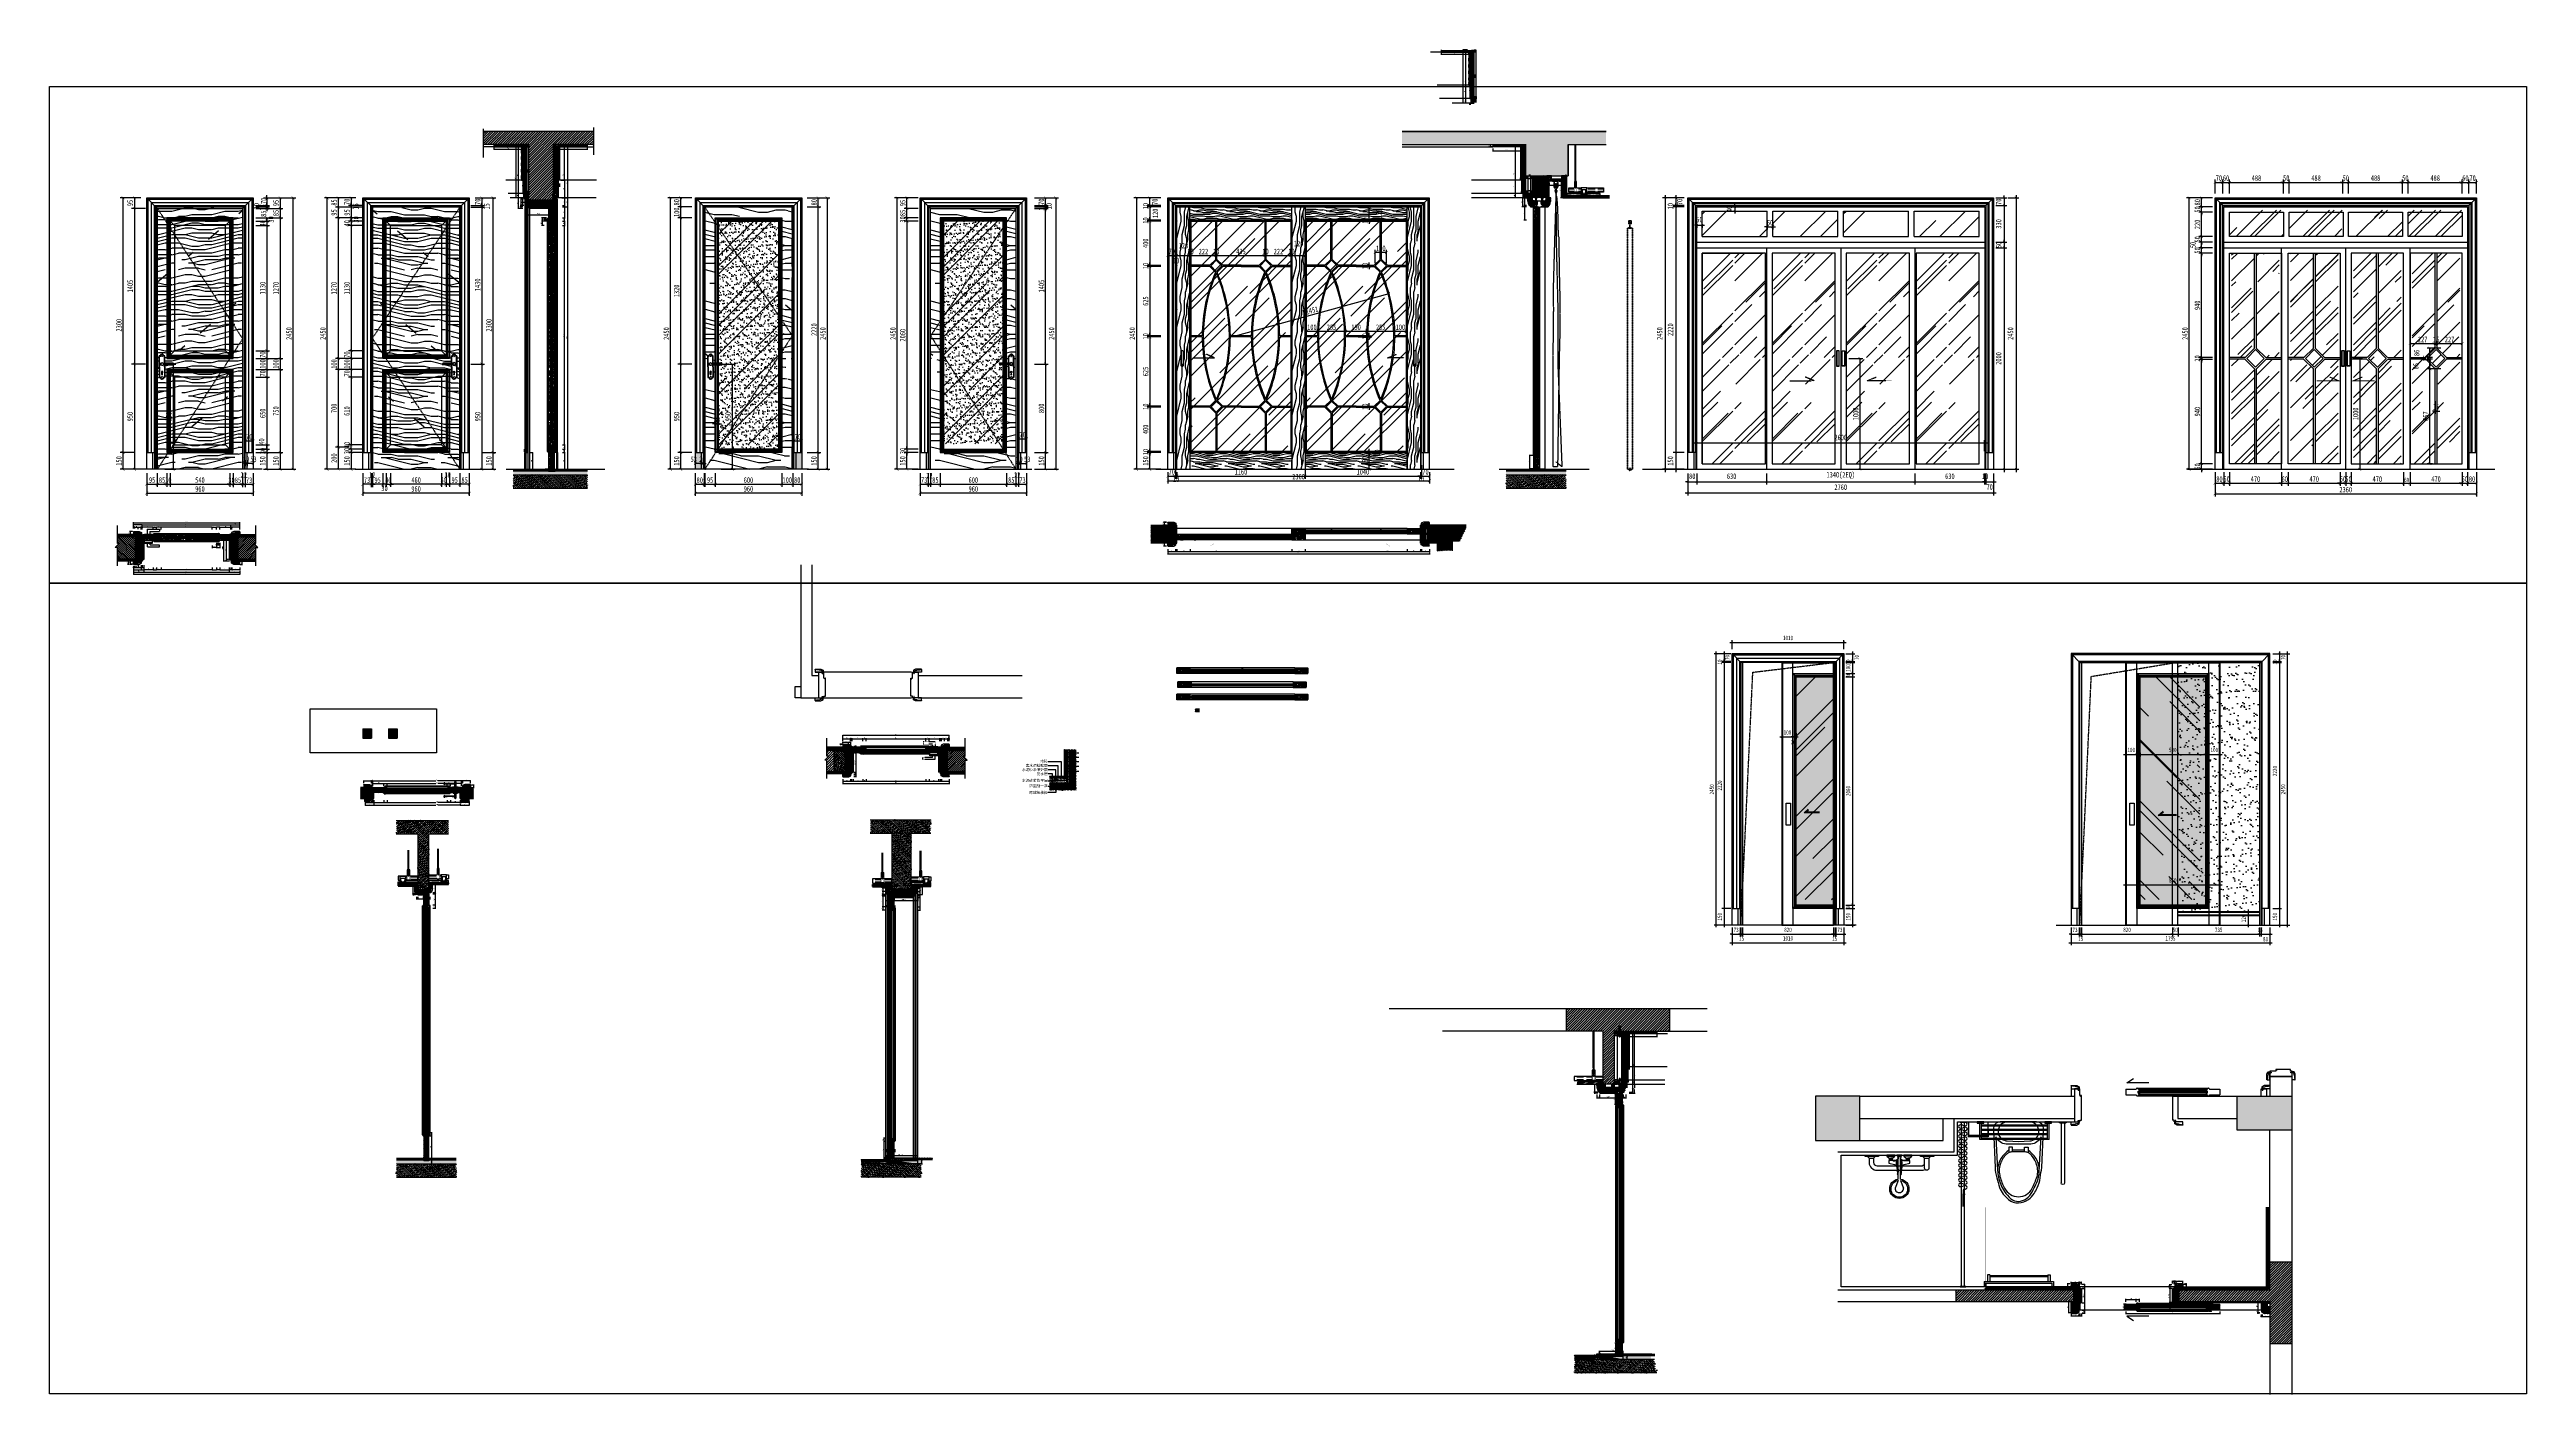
# Model space of a CAD drawing. Header units: millimetres. Extents: x 51249 to 2766742, y -599687 to -1280.
# Drawn here: x 59983 to 82338, y -130367 to -118225 of the extents above; entities that cross this region are included whole.
import ezdxf
from ezdxf.enums import TextEntityAlignment as Align
from ezdxf.xclip import XClip

# ---------------------------------------------------------------- set-up
doc = ezdxf.new("R2010")
doc.units = ezdxf.units.MM
doc.header["$LTSCALE"] = 10
doc.header["$PDMODE"] = 3
for name, pattern in [('$0$HIDDEN', [0.375, 0.25, -0.125]), ('ACAD_ISO02W100', [15, 12, -3]), ('AUDIT_D_050706142524-0', [0]), ('CENTER', [50.8, 31.75, -6.35, 6.35, -6.35]), ('DASH', [0.35, 0.25, -0.1]), ('DASHED', [19.05, 12.7, -6.35]), ('DASHEDX2', [38.1, 25.4, -12.7]), ('HIDDEN', [0.375, 0.25, -0.125]), ('M-DASHED', [3.75, 2.5, -1.25])]:
    doc.linetypes.add(name, pattern=pattern)
for name, color, linetype in [('0-bh(填充)', 251, 'Continuous'), ('05', 8, 'Continuous'), ('1-LIGHT', 136, 'Continuous'), ('2-NORM', 3, 'Continuous'), ('2MB1', 3, 'Continuous'), ('3', 3, 'Continuous'), ('4-Fine(立面细线)', 251, 'Continuous'), ('4-Norm(立面正常)', 134, 'Continuous'), ('4-Wide(立面宽线)', 4, 'Continuous'), ('8', 8, 'Continuous'), ('A-DOOR', 4, 'Continuous'), ('A-土建墙（含管井、立管）', 6, 'Continuous'), ('A-土建柱', 6, 'Continuous'), ('A-土建柱填充', 251, 'Continuous'), ('BZ1', 7, 'Continuous'), ('C-顶面造型线', 40, 'Continuous'), ('D-Detail(节点图层)', 134, 'Continuous'), ('D-节点填充', 250, 'Continuous'), ('D-造型粗线', 4, 'Continuous'), ('D-造型细线', 146, 'Continuous'), ('DOOR', 3, 'Continuous'), ('DRT', 7, 'Continuous'), ('E-Elevation(立面图层)', 134, 'Continuous'), ('E-楼板、墙体', 6, 'Continuous'), ('E-立面填充', 250, 'Continuous'), ('E-立面活动家具', 22, 'DASHED'), ('E-立面轮廓线', 4, 'Continuous'), ('E-立面造型线', 3, 'Continuous'), ('E-顶面轮廓线', 4, 'Continuous'), ('F-地坪填充', 250, 'Continuous'), ('HATCH', 9, 'Continuous'), ('IBS-INTWALL', 130, 'Continuous'), ('IDT-35Heavy', 100, 'Continuous'), ('IDT-HATCH', 250, 'AUDIT_D_050706142524-0'), ('IEL-Furn', 1, 'M-DASHED'), ('IRC-18Norm', 30, 'Continuous'), ('LM-1', 2, 'Continuous'), ('LM-3', 8, 'Continuous'), ('P-Equipment(平面设备)', 251, 'Continuous'), ('P-完成面', 3, 'Continuous'), ('P-洁具及配件（地坪图显示）', 146, 'Continuous'), ('P-活动家具', 146, 'Continuous'), ('P-窗帘', 146, 'Continuous'), ('P-门', 2, 'Continuous'), ('P-门套', 3, 'Continuous'), ('PM-FURN', 7, 'Continuous'), ('PM-FURN-M', 3, 'Continuous'), ('PM-WALL', 2, 'Continuous'), ('PM-WALL-HAT', 8, 'Continuous'), ('PUB_DIM', 8, 'Continuous'), ('RC-天花分隔线', 137, 'Continuous'), ('W-尺寸', 5, 'Continuous'), ('WALL', 255, 'Continuous'), ('图层1', 10, 'Continuous'), ('填充', 8, 'Continuous'), ('填充层', 8, 'Continuous'), ('完成面-石材', 55, 'Continuous'), ('看线层', 4, 'Continuous')]:
    doc.layers.add(name, color=color, linetype=linetype)
doc.layers.add('标注1：20', color=252, linetype='Continuous', lineweight=5)
doc.layers.add('细实线', color=252, linetype='Continuous', lineweight=9)
doc.styles.add('DIM', font='SimSun.ttf', dxfattribs={"width": 0.7})
doc.styles.add('DIMZ', font='SimSun.ttf', dxfattribs={"width": 0.7})
doc.styles.add('Fs', font='SimSun.ttf')
doc.dimstyles.new('20', dxfattribs={"dimscale": 20, "dimtxt": 2, "dimasz": 1, "dimexe": 1, "dimexo": 1, "dimgap": 0.5, "dimtad": 1, "dimdec": 0, "dimzin": 0, "dimdsep": 46, "dimtxsty": 'DIM', "dimblk": 'ARCHTICK', "dimcen": 0, "dimclrd": 5, "dimclre": 5, "dimclrt": 35, "dimadec": 0, "dimazin": 0, "dimtfac": 0.5, "dimtdec": 0, "dimtix": 1, "dimtmove": 2, "dimatfit": 2, "dimldrblk": 'A', "dimfxl": 0, "dimtolj": 1, "dimtzin": 0, "dimlwd": -1, "dimlwe": -1, "dimarcsym": 0})
doc.dimstyles.new('25', dxfattribs={"dimscale": 25, "dimtxt": 2, "dimasz": 1, "dimexe": 1, "dimexo": 1, "dimgap": 0.5, "dimtad": 1, "dimdec": 0, "dimzin": 0, "dimdsep": 46, "dimtxsty": 'DIM', "dimblk": 'ARCHTICK', "dimcen": 0, "dimclrd": 5, "dimclre": 5, "dimclrt": 35, "dimadec": 0, "dimazin": 0, "dimtfac": 0.5, "dimtdec": 0, "dimtix": 1, "dimtmove": 2, "dimatfit": 2, "dimldrblk": 'A', "dimfxl": 0, "dimtolj": 1, "dimtzin": 0, "dimlwd": -1, "dimlwe": -1, "dimarcsym": 0})
doc.dimstyles.new('5', dxfattribs={"dimscale": 5, "dimtxt": 2, "dimasz": 1, "dimexe": 1, "dimexo": 1, "dimgap": 0.5, "dimtad": 1, "dimdec": 0, "dimrnd": 5, "dimzin": 0, "dimdsep": 46, "dimtxsty": 'DIM', "dimblk": 'ARCHTICK', "dimcen": 0, "dimclrd": 5, "dimclre": 5, "dimclrt": 35, "dimadec": 0, "dimazin": 0, "dimtfac": 0.5, "dimtdec": 0, "dimtix": 1, "dimtmove": 2, "dimatfit": 2, "dimldrblk": 'A', "dimfxl": 0, "dimtolj": 1, "dimtzin": 0, "dimlwd": -1, "dimlwe": -1, "dimarcsym": 0})
doc.dimstyles.new('DIM', dxfattribs={"dimscale": 10, "dimtxt": 2, "dimasz": 1, "dimexe": 1, "dimexo": 1, "dimgap": 1, "dimtad": 1, "dimdec": 0, "dimzin": 0, "dimdsep": 46, "dimtxsty": 'DIM', "dimblk": 'ARCHTICK', "dimcen": 0, "dimclrd": 252, "dimclre": 252, "dimclrt": 33, "dimadec": 0, "dimazin": 0, "dimtfac": 0.5, "dimtdec": 0, "dimtix": 1, "dimtmove": 2, "dimatfit": 2, "dimldrblk": 'OPEN90', "dimfxl": 0, "dimtolj": 1, "dimtzin": 0, "dimlwd": -1, "dimlwe": -1, "dimarcsym": 0})
doc.dimstyles.new('副本 金螳螂1-25', dxfattribs={"dimscale": 25, "dimtxt": 2, "dimasz": 0.8, "dimexe": 1, "dimexo": 1, "dimgap": 1, "dimtad": 1, "dimdec": 0, "dimzin": 0, "dimdsep": 46, "dimtxsty": 'DIMZ', "dimblk": 'ARCHTICK', "dimcen": 1, "dimdle": 1, "dimclrd": 5, "dimclre": 5, "dimclrt": 35, "dimadec": 0, "dimazin": 0, "dimtfac": 1, "dimtdec": 0, "dimtix": 1, "dimtmove": 2, "dimatfit": 3, "dimldrblk": 'A', "dimfxl": 0, "dimtolj": 1, "dimtzin": 0, "dimarcsym": 0})
doc.dimstyles.new('金螳螂1-20', dxfattribs={"dimscale": 20, "dimtxt": 2, "dimasz": 0.8, "dimexe": 1, "dimexo": 1, "dimgap": 1, "dimtad": 1, "dimdec": 0, "dimzin": 0, "dimdsep": 46, "dimtxsty": 'DIMZ', "dimblk": 'ARCHTICK', "dimcen": 1, "dimdle": 1, "dimclrd": 5, "dimclre": 5, "dimclrt": 35, "dimadec": 0, "dimazin": 0, "dimtfac": 1, "dimtdec": 0, "dimtix": 1, "dimtmove": 2, "dimatfit": 3, "dimldrblk": 'A', "dimfxl": 0, "dimtolj": 1, "dimtzin": 0, "dimarcsym": 0})
pattern_1 = [(45, (152663.25, -121323.87), (215.52615, 574.7364), [3810, -508, 1270, -254]), (45, (152812.32, -120995.2), (-418.48, 59.2697), [762, -83.82, 1524, -190.5]), (45, (152600.39, -121081.4), (813.6112, 1054.28207), [2032, -355.6, 1016, -254])]
pattern_2 = [(90, (-141658.3685, -187839.3237), (3.175, 2e-16), []), (315, (-141659.956, -187837.736), (-6.35000274, -6.35000274), [4.49013, -4.49013]), (315, (-141659.956, -187836.942), (-6.35000274, -6.35000274), [4.49013, -4.49013]), (315, (-141659.956, -187836.149), (-6.35000274, -6.35000274), [4.49013, -4.49013])]
pattern_3 = [(360, (-681.222, -322921.4324), (8e-16, 3.175), []), (135, (-679.635, -322923.02), (-6.35000274, -6.35000274), [4.49013, -4.49013]), (135, (-678.841, -322923.02), (-6.35000274, -6.35000274), [4.49013, -4.49013]), (135, (-678.047, -322923.02), (-6.35000274, -6.35000274), [4.49013, -4.49013])]
pattern_4 = [(270, (-119752.656, -55334.7646), (3.175, -6e-16), []), (45, (-119754.2435, -55336.352), (-6.35000274, 6.35000274), [4.49013, -4.49013]), (45, (-119754.2435, -55337.146), (-6.35000274, 6.35000274), [4.49013, -4.49013]), (45, (-119754.2435, -55337.94), (-6.35000274, 6.35000274), [4.49013, -4.49013])]
pattern_5 = [(90, (270499.6152, -189743.8604), (-3.175, 2e-16), []), (225, (270501.203, -189742.273), (6.35000274, -6.35000274), [4.49013, -4.49013]), (225, (270501.203, -189741.479), (6.35000274, -6.35000274), [4.49013, -4.49013]), (225, (270501.203, -189740.685), (6.35000274, -6.35000274), [4.49013, -4.49013])]
pattern_6 = [(0, (0, 0), (0, 3.96875), []), (135, (1.984, -1.984), (-7.9375034, -7.9375034), [5.6126625, -5.6126625]), (135, (2.977, -1.984), (-7.9375034, -7.9375034), [5.6126625, -5.6126625]), (135, (3.969, -1.984), (-7.9375034, -7.9375034), [5.6126625, -5.6126625])]
pattern_7 = [(0, (0, 0), (0, 0.549926), [0.3175, -0.635]), (120, (0, 0), (-0.4762498862, -0.274963), [0.3175, -0.635]), (60, (0.3175, 0), (-0.4762498862, 0.274963), [0.3175, -0.635])]
pattern_8 = [(180, (141496.39575, 0), (0, 0.549926), [0.3175, -0.635]), (60, (141496.39575, 0), (0.4762498862, -0.274963), [0.3175, -0.635]), (120, (141496.07825, 0), (0.4762498862, 0.274963), [0.3175, -0.635])]
pattern_9 = [(0, (-125.1825, 10533.2045), (3.175, 3.175), [1.5875, -4.7625]), (90, (-124.3888, 10532.4108), (-3.175, 3.175), [1.5875, -4.7625])]
pattern_10 = [(50, (68187.162, -133635.708), (18.218467, -1.593909), [1.905, -20.955]), (355, (68187.162, -133635.708), (-3.524342, 19.105685), [1.524, -16.76406]), (100.45144, (68188.68, -133635.84), (14.694125, 17.511775), [1.619, -17.809024]), (46.1842, (68187.162, -133630.628), (27.107904, -4.204233), [2.8575, -31.4325]), (96.63556, (68189.42, -133630.978), (23.74041, 24.74261), [2.4285, -26.71356]), (351.18415, (68187.162, -133630.628), (23.74041, 24.74261), [2.286, -25.14597]), (21, (68189.702, -133631.898), (15.16144, -10.22652), [1.905, -20.955]), (326, (68189.702, -133631.898), (6.180203, 18.418797), [1.524, -16.764]), (71.45144, (68190.966, -133632.75), (21.341642, 8.192277), [1.619, -17.808994]), (37.5, (68187.162, -133635.7075), (0.3088603, 8.455504), [0, -16.5608, 0, -17.018, 0, -16.8275]), (7.5, (68187.162, -133635.7075), (6.681966, 10.0180575), [0, -9.7028, 0, -16.1798, 0, -6.4135]), (327.5, (68181.498, -133635.7075), (13.5590595, -0.5728744), [0, -6.35, 0, -19.812, 0, -26.289]), (317.5, (68178.958, -133635.708), (14.812918, 2.542649), [0, -8.255, 0, -13.1572, 0, -18.669])]
pattern_11 = [(37.5, (68187.162, -133635.7075), (-0.1600031, 4.8941324), [0, -3.8608, 0, -4.318, 0, -4.1275]), (7.5, (68187.162, -133635.7075), (4.495233, 7.168251), [0, -2.0828, 0, -3.4798, 0, -1.3335]), (327.5, (68184.038, -133635.7075), (7.9099237, 0.0143718), [0, -1.27, 0, -4.572, 0, -5.969]), (317.5, (68184.038, -133635.7075), (7.6355645, 2.229293), [0, -0.635, 0, -2.9972, 0, -3.429])]
pattern_12 = [(0, (0, -5), (0, 3.96875), []), (135, (1.984, -6.984), (-7.9375034, -7.9375034), [5.6126625, -5.6126625]), (135, (2.977, -6.984), (-7.9375034, -7.9375034), [5.6126625, -5.6126625]), (135, (3.969, -6.984), (-7.9375034, -7.9375034), [5.6126625, -5.6126625])]
pattern_13 = [(0, (10.0303, 110.56553), (0, 0.549926), [0.3175, -0.635]), (120, (10.0303, 110.56553), (-0.4762498862, -0.274963), [0.3175, -0.635]), (60, (10.3478, 110.56553), (-0.4762498862, 0.274963), [0.3175, -0.635])]
pattern_14 = [(180, (141481.42594, 110.56553), (0, 0.549926), [0.3175, -0.635]), (60, (141481.42594, 110.56553), (0.4762498862, -0.274963), [0.3175, -0.635]), (120, (141481.10844, 110.56553), (0.4762498862, 0.274963), [0.3175, -0.635])]

# ---------------------------------------------------------------- blocks, each defined once
blk = doc.blocks.new('A$C2AE5601B')
at = {"layer": 'E-立面填充', "ltscale": 0.15}
h = blk.add_hatch(dxfattribs=at)
h.set_pattern_fill('PANEL', color=256, scale=20, style=0, pattern_type=2)
h.set_pattern_definition([(0, (124361.177, -14776.057), (0, 20), [4, -6, 2, -8]), (0, (124375.177, -14775.557), (0, 20), [4, -16]), (0, (124373.177, -14774.557), (0, 20), [2, -18]), (0, (124362.177, -14774.057), (0, 20), [1, -14, 1, -4]), (0, (124369.177, -14773.057), (0, 20), [4, -6, 1, -9]), (0, (124364.177, -14772.557), (0, 20), [3, -17]), (0, (124369.177, -14772.057), (0, 20), [6, -14]), (0, (124363.177, -14771.557), (0, 20), [4, -16]), (0, (124371.177, -14771.057), (0, 20), [10, -10]), (0, (124365.177, -14770.057), (0, 20), [2, -6, 4, -8]), (0, (124379.177, -14769.557), (0, 20), [4, -16]), (0, (124375.177, -14769.057), (0, 20), [2, -18]), (0, (124371.177, -14768.557), (0, 20), [2, -18]), (0, (124361.177, -14768.057), (0, 20), [4, -16]), (0, (124371.177, -14767.557), (0, 20), [4, -16]), (0, (124371.177, -14766.557), (0, 20), [4, -4, 4, -8]), (0, (124367.177, -14765.557), (0, 20), [2, -10, 4, -4]), (0, (124371.177, -14765.057), (0, 20), [6, -14]), (0, (124371.177, -14764.057), (0, 20), [4, -16]), (0, (124363.177, -14763.557), (0, 20), [6, -8, 2, -4]), (0, (124363.177, -14762.557), (0, 20), [10, -10]), (0, (124375.177, -14762.057), (0, 20), [2, -18]), (0, (124369.177, -14761.557), (0, 20), [4, -16]), (0, (124365.177, -14761.057), (0, 20), [2, -8, 2, -8]), (0, (124363.177, -14760.557), (0, 20), [2, -6, 4, -8]), (0, (124367.177, -14760.057), (0, 20), [2, -10, 2, -6]), (0, (124371.177, -14759.557), (0, 20), [6, -14]), (0, (124363.177, -14758.557), (0, 20), [4, -16]), (0, (124373.177, -14758.057), (0, 20), [2, -18]), (0, (124377.177, -14757.557), (0, 20), [2, -18]), (14.0362435, (124375.1767, -14774.557), (20, -7e-10), [2.06, -80.4021105]), (14.0362435, (124377.1767, -14770.057), (20, -7e-10), [2.06, -80.4021105]), (14.0362435, (124375.1767, -14758.057), (20, -7e-10), [2.06, -80.4021105]), (14.0362435, (124369.1767, -14765.557), (20, -7e-10), [2.06, -80.4021105]), (14.0362435, (124373.1767, -14762.557), (20, -7e-10), [2.06, -80.4021105]), (14.0362435, (124375.1767, -14764.057), (20, -7e-10), [2.06, -80.4021105]), (14.0362435, (124365.1767, -14760.557), (20, -7e-10), [2.06, -80.4021105]), (14.0362435, (124373.1767, -14761.557), (20, -7e-10), [2.06, -80.4021105]), (14.0362435, (124377.1767, -14769.057), (20, -7e-10), [4.12, -78.3421105]), (14.0362435, (124375.1767, -14767.557), (20, -7e-10), [4.12, -78.3421105]), (14.0362435, (124375.1767, -14766.557), (20, -7e-10), [4.12, -78.3421105]), (165.9637565, (124369.1767, -14773.057), (-20, -7e-10), [2.06, -4.12, 2.06, -74.2221105]), (165.9637565, (124365.1767, -14770.057), (-20, -7e-10), [2.06, -80.4021105]), (165.9637565, (124365.1767, -14761.057), (-20, -7e-10), [4.12, -78.3421105]), (194.0362435, (124375.1767, -14775.557), (-20, 7e-10), [2.06, -80.4021105]), (345.9637565, (124379.1767, -14775.557), (20, 7e-10), [2.06, -80.4021105]), (345.9637565, (124373.1767, -14768.557), (20, 7e-10), [2.06, -80.4021105]), (345.9637565, (124377.1767, -14765.057), (20, 7e-10), [2.06, -80.4021105]), (345.9637565, (124369.1767, -14763.557), (20, 7e-10), [2.06, -80.4021105]), (345.9637565, (124367.1767, -14761.057), (20, 7e-10), [2.06, -80.4021105]), (345.9637565, (124369.1767, -14760.057), (20, 7e-10), [2.06, -80.4021105]), (345.9637565, (124369.1767, -14763.557), (20, 7e-10), [2.06, -80.4021105]), (345.9637565, (124375.1767, -14760.557), (20, 7e-10), [8.24, -74.2221105]), (345.9637565, (124363.1767, -14774.057), (20, 7e-10), [8.24, -74.2221105]), (345.9637565, (124365.1767, -14772.557), (20, 7e-10), [8.24, -74.2221105]), (345.9637565, (124367.1767, -14771.557), (20, 7e-10), [2.06, -4.12, 4.12, -72.1621105]), (345.9637565, (124367.1767, -14770.057), (20, 7e-10), [4.12, -4.12, 4.12, -70.1021105]), (345.9637565, (124365.1767, -14768.057), (20, 7e-10), [8.24, -74.2221105]), (345.9637565, (124363.1767, -14766.557), (20, 7e-10), [8.24, -74.2221105]), (345.9637565, (124363.1767, -14765.557), (20, 7e-10), [8.24, -74.2221105]), (345.9637565, (124377.1767, -14759.557), (20, 7e-10), [2.06, -80.4021105]), (345.9637675, (124379.1767, -14757.557), (20, 3.84e-06), [4.12, -78.3421105]), (345.9637675, (124367.1767, -14758.557), (20, 3.84e-06), [4.12, -78.3421105]), (345.9637575, (124365.1767, -14776.057), (20, 3.5e-07), [8.24, -74.2221105]), (345.9637575, (124377.1767, -14762.057), (20, 3.5e-07), [6.18, -76.2821105]), (345.9637575, (124379.1767, -14763.557), (20, 3.5e-07), [12.36, -70.1021105])])
h.paths.add_polyline_path([(73, 37), (61, 37), (61, 34), (58, 34, 0.180635), (31, 31), (31, 27, 0.333169), (13, 26, -0.167877), (3, 22), (3, 12), (3, 0), (11, 0), (11, 12), (73, 12)])
at = {"color": 2}
blk.add_lwpolyline([(3, 12), (3, 22, 0.167877), (13, 26, -0.333169), (31, 27), (31, 31, -0.180635), (58, 34), (61, 34), (61, 37), (73, 37), (73, 12), (11, 12), (11, 0), (3, 0), (3, 12), (3, 22)], format="xyb", dxfattribs=at)
at = {"layer": 'PM-FURN', "color": 8}
blk.add_lwpolyline([(73, 37), (73, 40), (20, 40), (0, 30), (0, 12)], dxfattribs=at)
at = {"layer": '完成面-石材'}
blk.add_lwpolyline([(11, 12), (73, 12)], dxfattribs=at)
blk = doc.blocks.new('sssd2')
at = {"layer": '0-bh(填充)', "color": 1, "ltscale": 0.15, "xscale": -1, "rotation": 270}
blk.add_blockref('A$C2AE5601B', (-93771, -23051), dxfattribs=at)
blk = doc.blocks.new('mx11')
at = {"layer": 'IDT-HATCH'}
h = blk.add_hatch(dxfattribs=at)
h.set_pattern_fill('木纹02', color=8, scale=25, angle=45, style=0, pattern_type=2)
h.set_pattern_definition([(225, (-100996.08, -23599.03), (35.35534, -35.35534), [10, -15, 5, -20]), (225, (-101019.946, -23624.664), (35.35534, -35.35534), [10, -40]), (225, (-101014.643, -23622.897), (35.35534, -35.35534), [5, -45]), (225, (-100994.313, -23604.335), (35.35534, -35.35534), [2.5, -35, 2.5, -10]), (225, (-101004.92, -23618.477), (35.35534, -35.35534), [10, -15, 2.5, -22.5]), (225, (-100995.197, -23610.52), (35.35534, -35.35534), [7.5, -42.5]), (225, (-101003.15, -23620.245), (35.35534, -35.35534), [15, -35]), (225, (-100991.66, -23610.52), (35.35534, -35.35534), [10, -40]), (225, (-101004.92, -23625.55), (35.35534, -35.35534), [25, -25]), (225, (-100992.546, -23616.71), (35.35534, -35.35534), [5, -15, 10, -20]), (225, (-101016.41, -23642.34), (35.35534, -35.35534), [10, -40]), (225, (-101008.455, -23636.155), (35.35534, -35.35534), [5, -45]), (225, (-101000.5, -23629.97), (35.35534, -35.35534), [5, -45]), (225, (-100981.94, -23613.174), (35.35534, -35.35534), [10, -40]), (225, (-100998.733, -23631.735), (35.35534, -35.35534), [10, -40]), (225, (-100996.965, -23633.503), (35.35534, -35.35534), [10, -10, 10, -20]), (225, (-100988.126, -23628.2), (35.35534, -35.35534), [5, -25, 10, -10]), (225, (-100994.313, -23636.155), (35.35534, -35.35534), [15, -35]), (225, (-100992.546, -23637.923), (35.35534, -35.35534), [10, -40]), (225, (-100977.52, -23624.664), (35.35534, -35.35534), [15, -20, 5, -10]), (225, (-100975.75, -23626.43), (35.35534, -35.35534), [25, -25]), (225, (-100996.08, -23648.53), (35.35534, -35.35534), [5, -45]), (225, (-100984.59, -23638.807), (35.35534, -35.35534), [10, -40]), (225, (-100976.636, -23632.62), (35.35534, -35.35534), [5, -20, 5, -20]), (225, (-100972.216, -23629.97), (35.35534, -35.35534), [5, -15, 10, -20]), (225, (-100978.403, -23637.923), (35.35534, -35.35534), [5, -25, 5, -15]), (225, (-100984.59, -23645.88), (35.35534, -35.35534), [15, -35]), (225, (-100968.68, -23633.503), (35.35534, -35.35534), [10, -40]), (225, (-100985.475, -23652.065), (35.35534, -35.35534), [5, -45]), (225, (-100991.66, -23660.02), (35.35534, -35.35534), [5, -45]), (239.0362, (-101018.178, -23626.432), (-35.3553605, -35.3553154), [5.15, -201.005275]), (239.0362, (-101013.759, -23637.923), (-35.3553605, -35.3553154), [5.15, -201.005275]), (239.0362, (-100989.01, -23655.6), (-35.3553605, -35.3553154), [5.15, -201.005275]), (239.0362, (-100991.662, -23631.735), (-35.3553605, -35.3553154), [5.15, -201.005275]), (239.0362, (-100993.43, -23644.11), (-35.3553605, -35.3553154), [5.15, -201.005275]), (239.0362, (-100999.617, -23644.994), (-35.3553605, -35.3553154), [5.15, -201.005275]), (239.0362, (-100975.752, -23633.503), (-35.3553605, -35.3553154), [5.15, -201.005275]), (239.0362, (-100991.662, -23645.878), (-35.3553605, -35.3553154), [5.15, -201.005275]), (239.0362, (-101011.991, -23639.69), (-35.3553605, -35.3553154), [10.3, -195.855275]), (239.0362, (-101005.804, -23638.807), (-35.3553605, -35.3553154), [10.3, -195.855275]), (239.0362, (-101004.036, -23640.574), (-35.3553605, -35.3553154), [10.3, -195.855275]), (30.9638, (-101004.92, -23618.477), (35.3553154, 35.3553605), [5.15, -10.3, 5.15, -185.555275]), (30.9638, (-100992.546, -23616.71), (35.3553154, 35.3553605), [5.15, -201.005275]), (30.9638, (-100976.636, -23632.619), (35.3553154, 35.3553605), [10.3, -195.855275]), (59.0362, (-101019.946, -23624.664), (35.3553605, 35.3553154), [5.15, -201.005275]), (210.9638, (-101027.017, -23631.735), (-35.3553154, -35.3553605), [5.15, -201.005275]), (210.9638, (-101004.036, -23633.503), (-35.3553154, -35.3553605), [5.15, -201.005275]), (210.9638, (-101004.92, -23646.762), (-35.3553154, -35.3553605), [5.15, -201.005275]), (210.9638, (-100988.126, -23635.271), (-35.3553154, -35.3553605), [5.15, -201.005275]), (210.9638, (-100980.171, -23636.155), (-35.3553154, -35.3553605), [5.15, -201.005275]), (210.9638, (-100981.939, -23641.458), (-35.3553154, -35.3553605), [5.15, -201.005275]), (210.9638, (-100988.126, -23635.271), (-35.3553154, -35.3553605), [5.15, -201.005275]), (210.9638, (-100993.43, -23651.181), (-35.3553154, -35.3553605), [20.6, -185.555275]), (210.9638, (-100996.081, -23606.103), (-35.3553154, -35.3553605), [20.6, -185.555275]), (210.9638, (-100996.965, -23612.29), (-35.3553154, -35.3553605), [20.6, -185.555275]), (210.9638, (-100998.733, -23617.593), (-35.3553154, -35.3553605), [5.15, -10.3, 10.3, -180.405275]), (210.9638, (-100996.081, -23620.245), (-35.3553154, -35.3553605), [10.3, -10.3, 10.3, -175.255275]), (210.9638, (-100989.01, -23620.245), (-35.3553154, -35.3553605), [20.6, -185.555275]), (210.9638, (-100982.823, -23619.361), (-35.3553154, -35.3553605), [20.6, -185.555275]), (210.9638, (-100981.055, -23621.129), (-35.3553154, -35.3553605), [20.6, -185.555275]), (210.9638, (-100995.197, -23656.484), (-35.3553154, -35.3553605), [5.15, -201.005275]), (210.9638, (-100995.197, -23663.555), (-35.3553154, -35.3553605), [10.3, -195.855275]), (210.9638, (-100975.752, -23640.574), (-35.3553154, -35.3553605), [10.3, -195.855275]), (210.9638, (-101003.152, -23606.103), (-35.3553154, -35.3553605), [20.6, -185.555275]), (210.9638, (-100999.617, -23652.065), (-35.3553154, -35.3553605), [15.45, -190.705275]), (210.9638, (-101005.804, -23652.949), (-35.3553154, -35.3553605), [30.9, -175.255275])])
edge = h.paths.add_edge_path()
edge.add_line((0, 12), (0, 0))
edge = h.paths.add_edge_path()
edge.add_arc((-9, 9), 4.65, 87.4025, 138.6171, ccw=False)
edge = h.paths.add_edge_path()
edge.add_line((0, 0), (-20, 0))
edge = h.paths.add_edge_path(flags=16)
edge.add_line((-19, 8), (-20, 8))
edge = h.paths.add_edge_path()
edge.add_line((-20, 0), (-20, 8))
edge = h.paths.add_edge_path()
edge.add_arc((-20, 16), 7.68, 266.5985, 316.8556, ccw=False)
edge = h.paths.add_edge_path()
edge.add_arc((-66, 60), 72, 316.8556, 318.6171, ccw=False)
edge = h.paths.add_edge_path()
edge.add_line((10, 12), (0, 12))
edge = h.paths.add_edge_path()
edge.add_arc((1, 17), 6.25, 0, 180, ccw=False)
edge = h.paths.add_edge_path()
edge.add_line((-5, 17), (-9, 17))
edge = h.paths.add_edge_path()
edge.add_line((-9, 17), (-9, 14))
edge = h.paths.add_edge_path()
edge.add_line((10, 17), (10, 12))
edge = h.paths.add_edge_path()
edge.add_line((10, 17), (8, 17))
at = {"layer": 'IDT-35Heavy', "color": 4}
for p, q in [((-20, 0), (-20, 6)), ((0, 0), (-20, 0)), ((-5, 18), (-9, 18)), ((-9, 18), (-9, 14)), ((0, 13), (0, 0)), ((10, 13), (0, 13)), ((10, 18), (8, 18)), ((10, 18), (10, 13))]:
    blk.add_line(p, q, dxfattribs=at)
for centre, radius, start, end in [((-20, 15), 8.29, 272.2828, 320.4186), ((-95, 67), 99.8, 324.4029, 325.8996), ((-8, 8), 5.15, 94.9244, 143.5571), ((1, 17), 6.26, 2.3383, 177.6617)]:
    blk.add_arc(centre, radius, start, end, dxfattribs=at)
blk = doc.blocks.new('_ArchTick')
at = {"color": 0, "linetype": 'ByBlock', "const_width": 0.15}
blk.add_lwpolyline([(-0.5, -0.5), (0.5, 0.5)], dxfattribs=at)
blk = doc.blocks.new('*D11')
at = {"layer": 'Defpoints', "color": 0, "ltscale": 0.15}
for p in [(63700, -124996), (63700, -125022), (63770, -125013)]:
    blk.add_point(p, dxfattribs=at)
at = {"layer": 'W-尺寸', "color": 5, "ltscale": 0.15}
for p, q in [((63700, -125002), (63700, -125027)), ((63770, -125022), (63700, -125022)), ((63770, -125018), (63770, -125027))]:
    blk.add_line(p, q, dxfattribs=at)
at = {"layer": 'W-尺寸', "color": 5, "ltscale": 0.15, "xscale": 5, "yscale": 5, "zscale": 5, "rotation": 180}
blk.add_blockref('_ArchTick', (63700, -125022), dxfattribs=at)
at = {"layer": 'W-尺寸', "color": 5, "ltscale": 0.15, "xscale": 5, "yscale": 5, "zscale": 5}
blk.add_blockref('_ArchTick', (63770, -125022), dxfattribs=at)
at = {"layer": 'W-尺寸', "color": 35, "ltscale": 0.15, "insert": (63735, -125014), "char_height": 10, "attachment_point": 5, "style": 'DIM'}
blk.add_mtext('\\A1;70', dxfattribs=at)
blk = doc.blocks.new('A')
for p, q in [((-0.37, 0), (-2.13, 0)), ((-1.44, 1.15), (-1.09, 1.44)), ((-1.44, 1.15), (-0.37, 0)), ((-1.44, -1.15), (-0.37, 0)), ((-1.09, 1.44), (0, 0)), ((-1.09, -1.44), (0, 0)), ((-1.44, -1.15), (-1.09, -1.44))]:
    blk.add_line(p, q)
for points in [[(-1.44, 1.15), (-1.09, 1.44), (-0.37, 0), (0, 0)], [(-1.44, -1.15), (-1.09, -1.44), (-0.37, 0), (0, 0)]]:
    blk.add_solid(points)
blk = doc.blocks.new('*D28')
at = {"layer": 'Defpoints', "color": 0, "ltscale": 0.15}
for p in [(63690, -124987), (63690, -125022), (63700, -124996)]:
    blk.add_point(p, dxfattribs=at)
at = {"layer": 'W-尺寸', "color": 5, "ltscale": 0.15}
for p, q in [((63690, -125022), (63685, -125022)), ((63690, -125002), (63690, -125027)), ((63700, -125022), (63690, -125022)), ((63700, -125002), (63700, -125027)), ((63700, -125022), (63705, -125022))]:
    blk.add_line(p, q, dxfattribs=at)
at = {"layer": 'W-尺寸', "color": 5, "ltscale": 0.15, "xscale": 5, "yscale": 5, "zscale": 5}
blk.add_blockref('_ArchTick', (63690, -125022), dxfattribs=at)
at = {"layer": 'W-尺寸', "color": 5, "ltscale": 0.15, "xscale": 5, "yscale": 5, "zscale": 5, "rotation": 180}
blk.add_blockref('_ArchTick', (63700, -125022), dxfattribs=at)
at = {"layer": 'W-尺寸', "color": 35, "ltscale": 0.15, "insert": (63695, -125014), "char_height": 10, "attachment_point": 5, "style": 'DIM'}
blk.add_mtext('\\A1;10', dxfattribs=at)
blk = doc.blocks.new('*D29')
at = {"layer": 'Defpoints', "color": 0, "ltscale": 0.15}
for p in [(63600, -124937), (63600, -125022), (63690, -124987)]:
    blk.add_point(p, dxfattribs=at)
at = {"layer": 'W-尺寸', "color": 5, "ltscale": 0.15}
for p, q in [((63600, -125002), (63600, -125027)), ((63690, -125022), (63600, -125022)), ((63690, -125002), (63690, -125027))]:
    blk.add_line(p, q, dxfattribs=at)
at = {"layer": 'W-尺寸', "color": 5, "ltscale": 0.15, "xscale": 5, "yscale": 5, "zscale": 5, "rotation": 180}
blk.add_blockref('_ArchTick', (63600, -125022), dxfattribs=at)
at = {"layer": 'W-尺寸', "color": 5, "ltscale": 0.15, "xscale": 5, "yscale": 5, "zscale": 5}
blk.add_blockref('_ArchTick', (63690, -125022), dxfattribs=at)
at = {"layer": 'W-尺寸', "color": 35, "ltscale": 0.15, "insert": (63645, -125014), "char_height": 10, "attachment_point": 5, "style": 'DIM'}
blk.add_mtext('\\A1;90', dxfattribs=at)
blk = doc.blocks.new('*D12')
at = {"layer": 'Defpoints', "color": 0, "ltscale": 0.15}
for p in [(63570, -124894), (63570, -125022), (63600, -125002)]:
    blk.add_point(p, dxfattribs=at)
at = {"layer": 'W-尺寸', "color": 5, "ltscale": 0.15}
for p, q in [((63570, -125002), (63570, -125027)), ((63600, -125022), (63570, -125022)), ((63600, -125007), (63600, -125027))]:
    blk.add_line(p, q, dxfattribs=at)
at = {"layer": 'W-尺寸', "color": 5, "ltscale": 0.15, "xscale": 5, "yscale": 5, "zscale": 5, "rotation": 180}
blk.add_blockref('_ArchTick', (63570, -125022), dxfattribs=at)
at = {"layer": 'W-尺寸', "color": 5, "ltscale": 0.15, "xscale": 5, "yscale": 5, "zscale": 5}
blk.add_blockref('_ArchTick', (63600, -125022), dxfattribs=at)
at = {"layer": 'W-尺寸', "color": 35, "ltscale": 0.15, "insert": (63585, -125014), "char_height": 10, "attachment_point": 5, "style": 'DIM'}
blk.add_mtext('\\A1;30', dxfattribs=at)
blk = doc.blocks.new('*D13')
at = {"layer": 'Defpoints', "color": 0, "ltscale": 0.15}
for p in [(63570, -124894), (63031, -125002), (63031, -125022)]:
    blk.add_point(p, dxfattribs=at)
at = {"layer": 'W-尺寸', "color": 5, "ltscale": 0.15}
for p, q in [((63031, -125007), (63031, -125027)), ((63031, -125022), (63468, -125022)), ((63570, -125022), (63487, -125022)), ((63570, -125002), (63570, -125027))]:
    blk.add_line(p, q, dxfattribs=at)
at = {"layer": 'W-尺寸', "color": 5, "ltscale": 0.15, "xscale": 5, "yscale": 5, "zscale": 5, "rotation": 180}
blk.add_blockref('_ArchTick', (63031, -125022), dxfattribs=at)
at = {"layer": 'W-尺寸', "color": 5, "ltscale": 0.15, "xscale": 5, "yscale": 5, "zscale": 5}
blk.add_blockref('_ArchTick', (63570, -125022), dxfattribs=at)
at = {"layer": 'W-尺寸', "color": 35, "ltscale": 0.15, "insert": (63477, -125016), "char_height": 10, "attachment_point": 5, "style": 'DIM'}
blk.add_mtext('\\A1;540', dxfattribs=at)
blk = doc.blocks.new('*D14')
at = {"layer": 'Defpoints', "color": 0, "ltscale": 0.15}
for p in [(62910, -125027), (63690, -125027), (63690, -125046)]:
    blk.add_point(p, dxfattribs=at)
at = {"layer": 'W-尺寸', "color": 5, "ltscale": 0.15}
for p, q in [((62910, -125032), (62910, -125051)), ((62910, -125046), (63468, -125046)), ((63690, -125046), (63487, -125046)), ((63690, -125032), (63690, -125051))]:
    blk.add_line(p, q, dxfattribs=at)
at = {"layer": 'W-尺寸', "color": 5, "ltscale": 0.15, "xscale": 5, "yscale": 5, "zscale": 5, "rotation": 180}
blk.add_blockref('_ArchTick', (62910, -125046), dxfattribs=at)
at = {"layer": 'W-尺寸', "color": 5, "ltscale": 0.15, "xscale": 5, "yscale": 5, "zscale": 5}
blk.add_blockref('_ArchTick', (63690, -125046), dxfattribs=at)
at = {"layer": 'W-尺寸', "color": 35, "ltscale": 0.15, "insert": (63477, -125040), "char_height": 10, "attachment_point": 5, "style": 'DIM'}
blk.add_mtext('\\A1;780', dxfattribs=at)
blk = doc.blocks.new('*D15')
at = {"layer": 'Defpoints', "color": 0, "ltscale": 0.15}
for p in [(63690, -125027), (63770, -125013), (63770, -125046)]:
    blk.add_point(p, dxfattribs=at)
at = {"layer": 'W-尺寸', "color": 5, "ltscale": 0.15}
for p, q in [((63690, -125032), (63690, -125051)), ((63690, -125046), (63770, -125046)), ((63770, -125026), (63770, -125051))]:
    blk.add_line(p, q, dxfattribs=at)
at = {"layer": 'W-尺寸', "color": 5, "ltscale": 0.15, "xscale": 5, "yscale": 5, "zscale": 5, "rotation": 180}
blk.add_blockref('_ArchTick', (63690, -125046), dxfattribs=at)
at = {"layer": 'W-尺寸', "color": 5, "ltscale": 0.15, "xscale": 5, "yscale": 5, "zscale": 5}
blk.add_blockref('_ArchTick', (63770, -125046), dxfattribs=at)
at = {"layer": 'W-尺寸', "color": 35, "ltscale": 0.15, "insert": (63730, -125038), "char_height": 10, "attachment_point": 5, "style": 'DIM'}
blk.add_mtext('\\A1;80', dxfattribs=at)
blk = doc.blocks.new('*D16')
at = {"layer": 'Defpoints', "color": 0, "ltscale": 0.15}
for p in [(62900, -124884), (63700, -124828), (63700, -124887)]:
    blk.add_point(p, dxfattribs=at)
at = {"layer": 'W-尺寸', "color": 5, "ltscale": 0.15}
for p, q in [((62900, -124848), (62900, -124823)), ((62900, -124828), (63468, -124828)), ((63700, -124828), (63487, -124828)), ((63700, -124848), (63700, -124823))]:
    blk.add_line(p, q, dxfattribs=at)
at = {"layer": 'W-尺寸', "color": 5, "ltscale": 0.15, "xscale": 5, "yscale": 5, "zscale": 5, "rotation": 180}
blk.add_blockref('_ArchTick', (62900, -124828), dxfattribs=at)
at = {"layer": 'W-尺寸', "color": 5, "ltscale": 0.15, "xscale": 5, "yscale": 5, "zscale": 5}
blk.add_blockref('_ArchTick', (63700, -124828), dxfattribs=at)
at = {"layer": 'W-尺寸', "color": 35, "ltscale": 0.15, "insert": (63477, -124822), "char_height": 10, "attachment_point": 5, "style": 'DIM'}
blk.add_mtext('\\A1;800', dxfattribs=at)
blk = doc.blocks.new('*D17')
at = {"layer": 'Defpoints', "color": 0, "ltscale": 0.15}
for p in [(63712, -124828), (63712, -124877), (63782, -124859)]:
    blk.add_point(p, dxfattribs=at)
at = {"layer": 'W-尺寸', "color": 5, "ltscale": 0.15}
for p, q in [((63712, -124848), (63712, -124823)), ((63782, -124828), (63712, -124828)), ((63782, -124848), (63782, -124823))]:
    blk.add_line(p, q, dxfattribs=at)
at = {"layer": 'W-尺寸', "color": 5, "ltscale": 0.15, "xscale": 5, "yscale": 5, "zscale": 5, "rotation": 180}
blk.add_blockref('_ArchTick', (63712, -124828), dxfattribs=at)
at = {"layer": 'W-尺寸', "color": 5, "ltscale": 0.15, "xscale": 5, "yscale": 5, "zscale": 5}
blk.add_blockref('_ArchTick', (63782, -124828), dxfattribs=at)
at = {"layer": 'W-尺寸', "color": 35, "ltscale": 0.15, "insert": (63747, -124820), "char_height": 10, "attachment_point": 5, "style": 'DIM'}
blk.add_mtext('\\A1;70', dxfattribs=at)
blk = doc.blocks.new('*D18')
at = {"layer": 'Defpoints', "color": 0, "ltscale": 0.15}
for p in [(63702, -124828), (63702, -124862), (63712, -124877)]:
    blk.add_point(p, dxfattribs=at)
at = {"layer": 'W-尺寸', "color": 5, "ltscale": 0.15}
for p, q in [((63702, -124828), (63697, -124828)), ((63702, -124848), (63702, -124823)), ((63712, -124828), (63702, -124828)), ((63712, -124848), (63712, -124823)), ((63712, -124828), (63717, -124828))]:
    blk.add_line(p, q, dxfattribs=at)
at = {"layer": 'W-尺寸', "color": 5, "ltscale": 0.15, "xscale": 5, "yscale": 5, "zscale": 5}
blk.add_blockref('_ArchTick', (63702, -124828), dxfattribs=at)
at = {"layer": 'W-尺寸', "color": 5, "ltscale": 0.15, "xscale": 5, "yscale": 5, "zscale": 5, "rotation": 180}
blk.add_blockref('_ArchTick', (63712, -124828), dxfattribs=at)
at = {"layer": 'W-尺寸', "color": 35, "ltscale": 0.15, "insert": (63707, -124820), "char_height": 10, "attachment_point": 5, "style": 'DIM'}
blk.add_mtext('\\A1;10', dxfattribs=at)
blk = doc.blocks.new('*D30')
at = {"layer": 'Defpoints', "color": 0, "ltscale": 0.15}
for p in [(62830, -125007), (62900, -124996), (62900, -125022)]:
    blk.add_point(p, dxfattribs=at)
at = {"layer": 'W-尺寸', "color": 5, "ltscale": 0.15}
for p, q in [((62830, -125012), (62830, -125027)), ((62830, -125022), (62900, -125022)), ((62900, -125002), (62900, -125027))]:
    blk.add_line(p, q, dxfattribs=at)
at = {"layer": 'W-尺寸', "color": 5, "ltscale": 0.15, "xscale": 5, "yscale": 5, "zscale": 5, "rotation": 180}
blk.add_blockref('_ArchTick', (62830, -125022), dxfattribs=at)
at = {"layer": 'W-尺寸', "color": 5, "ltscale": 0.15, "xscale": 5, "yscale": 5, "zscale": 5}
blk.add_blockref('_ArchTick', (62900, -125022), dxfattribs=at)
at = {"layer": 'W-尺寸', "color": 35, "ltscale": 0.15, "insert": (62865, -125014), "char_height": 10, "attachment_point": 5, "style": 'DIM'}
blk.add_mtext('\\A1;70', dxfattribs=at)
blk = doc.blocks.new('*D31')
at = {"layer": 'Defpoints', "color": 0, "ltscale": 0.15}
for p in [(62900, -124996), (62910, -124987), (62910, -125022)]:
    blk.add_point(p, dxfattribs=at)
at = {"layer": 'W-尺寸', "color": 5, "ltscale": 0.15}
for p, q in [((62900, -125022), (62895, -125022)), ((62900, -125002), (62900, -125027)), ((62900, -125022), (62910, -125022)), ((62910, -125002), (62910, -125027)), ((62910, -125022), (62915, -125022))]:
    blk.add_line(p, q, dxfattribs=at)
at = {"layer": 'W-尺寸', "color": 5, "ltscale": 0.15, "xscale": 5, "yscale": 5, "zscale": 5}
blk.add_blockref('_ArchTick', (62900, -125022), dxfattribs=at)
at = {"layer": 'W-尺寸', "color": 5, "ltscale": 0.15, "xscale": 5, "yscale": 5, "zscale": 5, "rotation": 180}
blk.add_blockref('_ArchTick', (62910, -125022), dxfattribs=at)
at = {"layer": 'W-尺寸', "color": 35, "ltscale": 0.15, "insert": (62905, -125014), "char_height": 10, "attachment_point": 5, "style": 'DIM'}
blk.add_mtext('\\A1;10', dxfattribs=at)
blk = doc.blocks.new('*D19')
at = {"layer": 'Defpoints', "color": 0, "ltscale": 0.15}
for p in [(63000, -124900), (62910, -124987), (63000, -125022)]:
    blk.add_point(p, dxfattribs=at)
at = {"layer": 'W-尺寸', "color": 5, "ltscale": 0.15}
for p, q in [((62910, -125002), (62910, -125027)), ((62910, -125022), (63000, -125022)), ((63000, -125002), (63000, -125027))]:
    blk.add_line(p, q, dxfattribs=at)
at = {"layer": 'W-尺寸', "color": 5, "ltscale": 0.15, "xscale": 5, "yscale": 5, "zscale": 5, "rotation": 180}
blk.add_blockref('_ArchTick', (62910, -125022), dxfattribs=at)
at = {"layer": 'W-尺寸', "color": 5, "ltscale": 0.15, "xscale": 5, "yscale": 5, "zscale": 5}
blk.add_blockref('_ArchTick', (63000, -125022), dxfattribs=at)
at = {"layer": 'W-尺寸', "color": 35, "ltscale": 0.15, "insert": (62955, -125014), "char_height": 10, "attachment_point": 5, "style": 'DIM'}
blk.add_mtext('\\A1;90', dxfattribs=at)
blk = doc.blocks.new('*D20')
at = {"layer": 'Defpoints', "color": 0, "ltscale": 0.15}
for p in [(62830, -125016), (62910, -125027), (62910, -125046)]:
    blk.add_point(p, dxfattribs=at)
at = {"layer": 'W-尺寸', "color": 5, "ltscale": 0.15}
for p, q in [((62830, -125026), (62830, -125051)), ((62830, -125046), (62910, -125046)), ((62910, -125032), (62910, -125051))]:
    blk.add_line(p, q, dxfattribs=at)
at = {"layer": 'W-尺寸', "color": 5, "ltscale": 0.15, "xscale": 5, "yscale": 5, "zscale": 5, "rotation": 180}
blk.add_blockref('_ArchTick', (62830, -125046), dxfattribs=at)
at = {"layer": 'W-尺寸', "color": 5, "ltscale": 0.15, "xscale": 5, "yscale": 5, "zscale": 5}
blk.add_blockref('_ArchTick', (62910, -125046), dxfattribs=at)
at = {"layer": 'W-尺寸', "color": 35, "ltscale": 0.15, "insert": (62870, -125038), "char_height": 10, "attachment_point": 5, "style": 'DIM'}
blk.add_mtext('\\A1;80', dxfattribs=at)
blk = doc.blocks.new('*D21')
at = {"layer": 'Defpoints', "color": 0, "ltscale": 0.15}
for p in [(63000, -124886), (63030, -124852), (63030, -124894)]:
    blk.add_point(p, dxfattribs=at)
at = {"layer": 'W-尺寸', "color": 5, "ltscale": 0.15}
for p, q in [((63000, -124872), (63000, -124847)), ((63000, -124852), (63030, -124852)), ((63030, -124872), (63030, -124847))]:
    blk.add_line(p, q, dxfattribs=at)
at = {"layer": 'W-尺寸', "color": 5, "ltscale": 0.15, "xscale": 5, "yscale": 5, "zscale": 5, "rotation": 180}
blk.add_blockref('_ArchTick', (63000, -124852), dxfattribs=at)
at = {"layer": 'W-尺寸', "color": 5, "ltscale": 0.15, "xscale": 5, "yscale": 5, "zscale": 5}
blk.add_blockref('_ArchTick', (63030, -124852), dxfattribs=at)
at = {"layer": 'W-尺寸', "color": 35, "ltscale": 0.15, "insert": (63015, -124844), "char_height": 10, "attachment_point": 5, "style": 'DIM'}
blk.add_mtext('\\A1;30', dxfattribs=at)
blk = doc.blocks.new('*D22')
at = {"layer": 'Defpoints', "color": 0, "ltscale": 0.15}
for p in [(62818, -124859), (62888, -124828), (62888, -124854)]:
    blk.add_point(p, dxfattribs=at)
at = {"layer": 'W-尺寸', "color": 5, "ltscale": 0.15}
for p, q in [((62818, -124848), (62818, -124823)), ((62818, -124828), (62888, -124828)), ((62888, -124848), (62888, -124823))]:
    blk.add_line(p, q, dxfattribs=at)
at = {"layer": 'W-尺寸', "color": 5, "ltscale": 0.15, "xscale": 5, "yscale": 5, "zscale": 5, "rotation": 180}
blk.add_blockref('_ArchTick', (62818, -124828), dxfattribs=at)
at = {"layer": 'W-尺寸', "color": 5, "ltscale": 0.15, "xscale": 5, "yscale": 5, "zscale": 5}
blk.add_blockref('_ArchTick', (62888, -124828), dxfattribs=at)
at = {"layer": 'W-尺寸', "color": 35, "ltscale": 0.15, "insert": (62853, -124820), "char_height": 10, "attachment_point": 5, "style": 'DIM'}
blk.add_mtext('\\A1;70', dxfattribs=at)
blk = doc.blocks.new('*D23')
at = {"layer": 'Defpoints', "color": 0, "ltscale": 0.15}
for p in [(62888, -124854), (62898, -124828), (62898, -124887)]:
    blk.add_point(p, dxfattribs=at)
at = {"layer": 'W-尺寸', "color": 5, "ltscale": 0.15}
for p, q in [((62888, -124828), (62883, -124828)), ((62888, -124848), (62888, -124823)), ((62888, -124828), (62898, -124828)), ((62898, -124848), (62898, -124823)), ((62898, -124828), (62903, -124828))]:
    blk.add_line(p, q, dxfattribs=at)
at = {"layer": 'W-尺寸', "color": 5, "ltscale": 0.15, "xscale": 5, "yscale": 5, "zscale": 5}
blk.add_blockref('_ArchTick', (62888, -124828), dxfattribs=at)
at = {"layer": 'W-尺寸', "color": 5, "ltscale": 0.15, "xscale": 5, "yscale": 5, "zscale": 5, "rotation": 180}
blk.add_blockref('_ArchTick', (62898, -124828), dxfattribs=at)
at = {"layer": 'W-尺寸', "color": 35, "ltscale": 0.15, "insert": (62893, -124820), "char_height": 10, "attachment_point": 5, "style": 'DIM'}
blk.add_mtext('\\A1;10', dxfattribs=at)
blk = doc.blocks.new('*D24')
at = {"layer": 'Defpoints', "color": 0, "ltscale": 0.15}
for p in [(63031, -124891), (63000, -125002), (63031, -125022)]:
    blk.add_point(p, dxfattribs=at)
at = {"layer": 'W-尺寸', "color": 5, "ltscale": 0.15}
for p, q in [((63000, -125007), (63000, -125027)), ((63000, -125022), (63031, -125022)), ((63031, -125002), (63031, -125027))]:
    blk.add_line(p, q, dxfattribs=at)
at = {"layer": 'W-尺寸', "color": 5, "ltscale": 0.15, "xscale": 5, "yscale": 5, "zscale": 5, "rotation": 180}
blk.add_blockref('_ArchTick', (63000, -125022), dxfattribs=at)
at = {"layer": 'W-尺寸', "color": 5, "ltscale": 0.15, "xscale": 5, "yscale": 5, "zscale": 5}
blk.add_blockref('_ArchTick', (63031, -125022), dxfattribs=at)
at = {"layer": 'W-尺寸', "color": 35, "ltscale": 0.15, "insert": (63015, -125014), "char_height": 10, "attachment_point": 5, "style": 'DIM'}
blk.add_mtext('\\A1;30', dxfattribs=at)
blk = doc.blocks.new('*D32')
at = {"layer": 'Defpoints', "color": 0, "ltscale": 0.15}
for p in [(62900, -124887), (63000, -124852), (63000, -124887)]:
    blk.add_point(p, dxfattribs=at)
at = {"layer": 'W-尺寸', "color": 5, "ltscale": 0.15}
for p, q in [((62900, -124872), (62900, -124847)), ((62900, -124852), (63000, -124852)), ((63000, -124872), (63000, -124847))]:
    blk.add_line(p, q, dxfattribs=at)
at = {"layer": 'W-尺寸', "color": 5, "ltscale": 0.15, "xscale": 5, "yscale": 5, "zscale": 5, "rotation": 180}
blk.add_blockref('_ArchTick', (62900, -124852), dxfattribs=at)
at = {"layer": 'W-尺寸', "color": 5, "ltscale": 0.15, "xscale": 5, "yscale": 5, "zscale": 5}
blk.add_blockref('_ArchTick', (63000, -124852), dxfattribs=at)
at = {"layer": 'W-尺寸', "color": 35, "ltscale": 0.15, "insert": (62950, -124844), "char_height": 10, "attachment_point": 5, "style": 'DIM'}
blk.add_mtext('\\A1;100', dxfattribs=at)
blk = doc.blocks.new('*D25')
at = {"layer": 'Defpoints', "color": 0, "ltscale": 0.15}
for p in [(63570, -124852), (63570, -124894), (63600, -124886)]:
    blk.add_point(p, dxfattribs=at)
at = {"layer": 'W-尺寸', "color": 5, "ltscale": 0.15}
for p, q in [((63570, -124872), (63570, -124847)), ((63600, -124852), (63570, -124852)), ((63600, -124872), (63600, -124847))]:
    blk.add_line(p, q, dxfattribs=at)
at = {"layer": 'W-尺寸', "color": 5, "ltscale": 0.15, "xscale": 5, "yscale": 5, "zscale": 5, "rotation": 180}
blk.add_blockref('_ArchTick', (63570, -124852), dxfattribs=at)
at = {"layer": 'W-尺寸', "color": 5, "ltscale": 0.15, "xscale": 5, "yscale": 5, "zscale": 5}
blk.add_blockref('_ArchTick', (63600, -124852), dxfattribs=at)
at = {"layer": 'W-尺寸', "color": 35, "ltscale": 0.15, "insert": (63585, -124844), "char_height": 10, "attachment_point": 5, "style": 'DIM'}
blk.add_mtext('\\A1;30', dxfattribs=at)
blk = doc.blocks.new('*D26')
at = {"layer": 'Defpoints', "color": 0, "ltscale": 0.15}
for p in [(63600, -124852), (63600, -124887), (63700, -124887)]:
    blk.add_point(p, dxfattribs=at)
at = {"layer": 'W-尺寸', "color": 5, "ltscale": 0.15}
for p, q in [((63600, -124872), (63600, -124847)), ((63700, -124852), (63600, -124852)), ((63700, -124872), (63700, -124847))]:
    blk.add_line(p, q, dxfattribs=at)
at = {"layer": 'W-尺寸', "color": 5, "ltscale": 0.15, "xscale": 5, "yscale": 5, "zscale": 5, "rotation": 180}
blk.add_blockref('_ArchTick', (63600, -124852), dxfattribs=at)
at = {"layer": 'W-尺寸', "color": 5, "ltscale": 0.15, "xscale": 5, "yscale": 5, "zscale": 5}
blk.add_blockref('_ArchTick', (63700, -124852), dxfattribs=at)
at = {"layer": 'W-尺寸', "color": 35, "ltscale": 0.15, "insert": (63650, -124844), "char_height": 10, "attachment_point": 5, "style": 'DIM'}
blk.add_mtext('\\A1;100', dxfattribs=at)
blk = doc.blocks.new('*D27')
at = {"layer": 'Defpoints', "color": 0, "ltscale": 0.15}
for p in [(63030, -124871), (63570, -124852), (63570, -124894)]:
    blk.add_point(p, dxfattribs=at)
at = {"layer": 'W-尺寸', "color": 5, "ltscale": 0.15}
for p, q in [((63030, -124866), (63030, -124847)), ((63030, -124852), (63468, -124852)), ((63570, -124852), (63487, -124852)), ((63570, -124872), (63570, -124847))]:
    blk.add_line(p, q, dxfattribs=at)
at = {"layer": 'W-尺寸', "color": 5, "ltscale": 0.15, "xscale": 5, "yscale": 5, "zscale": 5, "rotation": 180}
blk.add_blockref('_ArchTick', (63030, -124852), dxfattribs=at)
at = {"layer": 'W-尺寸', "color": 5, "ltscale": 0.15, "xscale": 5, "yscale": 5, "zscale": 5}
blk.add_blockref('_ArchTick', (63570, -124852), dxfattribs=at)
at = {"layer": 'W-尺寸', "color": 35, "ltscale": 0.15, "insert": (63478, -124846), "char_height": 10, "attachment_point": 5, "style": 'DIM'}
blk.add_mtext('\\A1;540', dxfattribs=at)
blk = doc.blocks.new('*D45')
at = {"layer": 'Defpoints', "color": 0, "ltscale": 0.15}
for p in [(79527, -122014), (79607, -122014), (79607, -122140)]:
    blk.add_point(p, dxfattribs=at)
at = {"layer": 'W-尺寸', "color": 5, "ltscale": 0.15}
for p, q in [((79527, -122040), (79527, -122165)), ((79607, -122040), (79607, -122165)), ((79527, -122140), (79607, -122140))]:
    blk.add_line(p, q, dxfattribs=at)
at = {"layer": 'W-尺寸', "color": 5, "ltscale": 0.15, "xscale": 25, "yscale": 25, "zscale": 25, "rotation": 180}
blk.add_blockref('_ArchTick', (79527, -122140), dxfattribs=at)
at = {"layer": 'W-尺寸', "color": 5, "ltscale": 0.15, "xscale": 25, "yscale": 25, "zscale": 25}
blk.add_blockref('_ArchTick', (79607, -122140), dxfattribs=at)
at = {"layer": 'W-尺寸', "color": 35, "ltscale": 0.15, "insert": (79567, -122103), "char_height": 50, "attachment_point": 5, "style": 'DIM'}
blk.add_mtext('\\A1;80', dxfattribs=at)
blk = doc.blocks.new('*D46')
at = {"layer": 'Defpoints', "color": 0, "ltscale": 0.15}
for p in [(79607, -122014), (79657, -121964), (79657, -122140)]:
    blk.add_point(p, dxfattribs=at)
at = {"layer": 'W-尺寸', "color": 5, "ltscale": 0.15}
for p, q in [((79607, -122040), (79607, -122165)), ((79657, -122040), (79657, -122165)), ((79607, -122140), (79582, -122140)), ((79607, -122140), (79657, -122140)), ((79657, -122140), (79682, -122140))]:
    blk.add_line(p, q, dxfattribs=at)
at = {"layer": 'W-尺寸', "color": 5, "ltscale": 0.15, "xscale": 25, "yscale": 25, "zscale": 25}
blk.add_blockref('_ArchTick', (79607, -122140), dxfattribs=at)
at = {"layer": 'W-尺寸', "color": 5, "ltscale": 0.15, "xscale": 25, "yscale": 25, "zscale": 25, "rotation": 180}
blk.add_blockref('_ArchTick', (79657, -122140), dxfattribs=at)
at = {"layer": 'W-尺寸', "color": 35, "ltscale": 0.15, "insert": (79632, -122103), "char_height": 50, "attachment_point": 5, "style": 'DIM'}
blk.add_mtext('\\A1;50', dxfattribs=at)
blk = doc.blocks.new('*D47')
at = {"layer": 'Defpoints', "color": 0, "ltscale": 0.15}
for p in [(79657, -121964), (80127, -121964), (80127, -122140)]:
    blk.add_point(p, dxfattribs=at)
at = {"layer": 'W-尺寸', "color": 5, "ltscale": 0.15}
for p, q in [((79657, -122040), (79657, -122165)), ((80127, -122040), (80127, -122165)), ((79657, -122140), (80127, -122140))]:
    blk.add_line(p, q, dxfattribs=at)
at = {"layer": 'W-尺寸', "color": 5, "ltscale": 0.15, "xscale": 25, "yscale": 25, "zscale": 25, "rotation": 180}
blk.add_blockref('_ArchTick', (79657, -122140), dxfattribs=at)
at = {"layer": 'W-尺寸', "color": 5, "ltscale": 0.15, "xscale": 25, "yscale": 25, "zscale": 25}
blk.add_blockref('_ArchTick', (80127, -122140), dxfattribs=at)
at = {"layer": 'W-尺寸', "color": 35, "ltscale": 0.15, "insert": (79892, -122103), "char_height": 50, "attachment_point": 5, "style": 'DIM'}
blk.add_mtext('\\A1;470', dxfattribs=at)
blk = doc.blocks.new('*D48')
at = {"layer": 'Defpoints', "color": 0, "ltscale": 0.15}
for p in [(80127, -121975), (80187, -121964), (80187, -122140)]:
    blk.add_point(p, dxfattribs=at)
at = {"layer": 'W-尺寸', "color": 5, "ltscale": 0.15}
for p, q in [((80127, -122040), (80127, -122165)), ((80187, -122040), (80187, -122165)), ((80127, -122140), (80102, -122140)), ((80127, -122140), (80187, -122140)), ((80187, -122140), (80212, -122140))]:
    blk.add_line(p, q, dxfattribs=at)
at = {"layer": 'W-尺寸', "color": 5, "ltscale": 0.15, "xscale": 25, "yscale": 25, "zscale": 25}
blk.add_blockref('_ArchTick', (80127, -122140), dxfattribs=at)
at = {"layer": 'W-尺寸', "color": 5, "ltscale": 0.15, "xscale": 25, "yscale": 25, "zscale": 25, "rotation": 180}
blk.add_blockref('_ArchTick', (80187, -122140), dxfattribs=at)
at = {"layer": 'W-尺寸', "color": 35, "ltscale": 0.15, "insert": (80157, -122103), "char_height": 50, "attachment_point": 5, "style": 'DIM'}
blk.add_mtext('\\A1;60', dxfattribs=at)
blk = doc.blocks.new('*D49')
at = {"layer": 'Defpoints', "color": 0, "ltscale": 0.15}
for p in [(80187, -121964), (80657, -121964), (80657, -122140)]:
    blk.add_point(p, dxfattribs=at)
at = {"layer": 'W-尺寸', "color": 5, "ltscale": 0.15}
for p, q in [((80187, -122040), (80187, -122165)), ((80657, -122040), (80657, -122165)), ((80187, -122140), (80657, -122140))]:
    blk.add_line(p, q, dxfattribs=at)
at = {"layer": 'W-尺寸', "color": 5, "ltscale": 0.15, "xscale": 25, "yscale": 25, "zscale": 25, "rotation": 180}
blk.add_blockref('_ArchTick', (80187, -122140), dxfattribs=at)
at = {"layer": 'W-尺寸', "color": 5, "ltscale": 0.15, "xscale": 25, "yscale": 25, "zscale": 25}
blk.add_blockref('_ArchTick', (80657, -122140), dxfattribs=at)
at = {"layer": 'W-尺寸', "color": 35, "ltscale": 0.15, "insert": (80422, -122103), "char_height": 50, "attachment_point": 5, "style": 'DIM'}
blk.add_mtext('\\A1;470', dxfattribs=at)
blk = doc.blocks.new('*D50')
at = {"layer": 'Defpoints', "color": 0, "ltscale": 0.15}
for p in [(80657, -121964), (80707, -121972), (80707, -122140)]:
    blk.add_point(p, dxfattribs=at)
at = {"layer": 'W-尺寸', "color": 5, "ltscale": 0.15}
for p, q in [((80657, -122040), (80657, -122165)), ((80707, -122040), (80707, -122165)), ((80657, -122140), (80632, -122140)), ((80657, -122140), (80707, -122140)), ((80707, -122140), (80732, -122140))]:
    blk.add_line(p, q, dxfattribs=at)
at = {"layer": 'W-尺寸', "color": 5, "ltscale": 0.15, "xscale": 25, "yscale": 25, "zscale": 25}
blk.add_blockref('_ArchTick', (80657, -122140), dxfattribs=at)
at = {"layer": 'W-尺寸', "color": 5, "ltscale": 0.15, "xscale": 25, "yscale": 25, "zscale": 25, "rotation": 180}
blk.add_blockref('_ArchTick', (80707, -122140), dxfattribs=at)
at = {"layer": 'W-尺寸', "color": 35, "ltscale": 0.15, "insert": (80682, -122103), "char_height": 50, "attachment_point": 5, "style": 'DIM'}
blk.add_mtext('\\A1;50', dxfattribs=at)
blk = doc.blocks.new('*D51')
at = {"layer": 'Defpoints', "color": 0, "ltscale": 0.15}
for p in [(80707, -121972), (80757, -121964), (80757, -122140)]:
    blk.add_point(p, dxfattribs=at)
at = {"layer": 'W-尺寸', "color": 5, "ltscale": 0.15}
for p, q in [((80707, -122040), (80707, -122165)), ((80757, -122040), (80757, -122165)), ((80707, -122140), (80682, -122140)), ((80707, -122140), (80757, -122140)), ((80757, -122140), (80782, -122140))]:
    blk.add_line(p, q, dxfattribs=at)
at = {"layer": 'W-尺寸', "color": 5, "ltscale": 0.15, "xscale": 25, "yscale": 25, "zscale": 25}
blk.add_blockref('_ArchTick', (80707, -122140), dxfattribs=at)
at = {"layer": 'W-尺寸', "color": 5, "ltscale": 0.15, "xscale": 25, "yscale": 25, "zscale": 25, "rotation": 180}
blk.add_blockref('_ArchTick', (80757, -122140), dxfattribs=at)
at = {"layer": 'W-尺寸', "color": 35, "ltscale": 0.15, "insert": (80732, -122103), "char_height": 50, "attachment_point": 5, "style": 'DIM'}
blk.add_mtext('\\A1;50', dxfattribs=at)
blk = doc.blocks.new('*D52')
at = {"layer": 'Defpoints', "color": 0, "ltscale": 0.15}
for p in [(80757, -121964), (81227, -121964), (81227, -122140)]:
    blk.add_point(p, dxfattribs=at)
at = {"layer": 'W-尺寸', "color": 5, "ltscale": 0.15}
for p, q in [((80757, -122040), (80757, -122165)), ((81227, -122040), (81227, -122165)), ((80757, -122140), (81227, -122140))]:
    blk.add_line(p, q, dxfattribs=at)
at = {"layer": 'W-尺寸', "color": 5, "ltscale": 0.15, "xscale": 25, "yscale": 25, "zscale": 25, "rotation": 180}
blk.add_blockref('_ArchTick', (80757, -122140), dxfattribs=at)
at = {"layer": 'W-尺寸', "color": 5, "ltscale": 0.15, "xscale": 25, "yscale": 25, "zscale": 25}
blk.add_blockref('_ArchTick', (81227, -122140), dxfattribs=at)
at = {"layer": 'W-尺寸', "color": 35, "ltscale": 0.15, "insert": (80992, -122103), "char_height": 50, "attachment_point": 5, "style": 'DIM'}
blk.add_mtext('\\A1;470', dxfattribs=at)
blk = doc.blocks.new('*D53')
at = {"layer": 'Defpoints', "color": 0, "ltscale": 0.15}
for p in [(81287, -121964), (81757, -121964), (81757, -122140)]:
    blk.add_point(p, dxfattribs=at)
at = {"layer": 'W-尺寸', "color": 5, "ltscale": 0.15}
for p, q in [((81287, -122040), (81287, -122165)), ((81757, -122040), (81757, -122165)), ((81287, -122140), (81757, -122140))]:
    blk.add_line(p, q, dxfattribs=at)
at = {"layer": 'W-尺寸', "color": 5, "ltscale": 0.15, "xscale": 25, "yscale": 25, "zscale": 25, "rotation": 180}
blk.add_blockref('_ArchTick', (81287, -122140), dxfattribs=at)
at = {"layer": 'W-尺寸', "color": 5, "ltscale": 0.15, "xscale": 25, "yscale": 25, "zscale": 25}
blk.add_blockref('_ArchTick', (81757, -122140), dxfattribs=at)
at = {"layer": 'W-尺寸', "color": 35, "ltscale": 0.15, "insert": (81522, -122103), "char_height": 50, "attachment_point": 5, "style": 'DIM'}
blk.add_mtext('\\A1;470', dxfattribs=at)
blk = doc.blocks.new('*D54')
at = {"layer": 'Defpoints', "color": 0, "ltscale": 0.15}
for p in [(81757, -121964), (81807, -121964), (81807, -122140)]:
    blk.add_point(p, dxfattribs=at)
at = {"layer": 'W-尺寸', "color": 5, "ltscale": 0.15}
for p, q in [((81757, -122040), (81757, -122165)), ((81807, -122040), (81807, -122165)), ((81757, -122140), (81732, -122140)), ((81757, -122140), (81807, -122140)), ((81807, -122140), (81832, -122140))]:
    blk.add_line(p, q, dxfattribs=at)
at = {"layer": 'W-尺寸', "color": 5, "ltscale": 0.15, "xscale": 25, "yscale": 25, "zscale": 25}
blk.add_blockref('_ArchTick', (81757, -122140), dxfattribs=at)
at = {"layer": 'W-尺寸', "color": 5, "ltscale": 0.15, "xscale": 25, "yscale": 25, "zscale": 25, "rotation": 180}
blk.add_blockref('_ArchTick', (81807, -122140), dxfattribs=at)
at = {"layer": 'W-尺寸', "color": 35, "ltscale": 0.15, "insert": (81782, -122103), "char_height": 50, "attachment_point": 5, "style": 'DIM'}
blk.add_mtext('\\A1;50', dxfattribs=at)
blk = doc.blocks.new('*D55')
at = {"layer": 'Defpoints', "color": 0, "ltscale": 0.15}
for p in [(81807, -121964), (81887, -121950), (81887, -122140)]:
    blk.add_point(p, dxfattribs=at)
at = {"layer": 'W-尺寸', "color": 5, "ltscale": 0.15}
for p, q in [((81807, -122040), (81807, -122165)), ((81887, -122040), (81887, -122165)), ((81807, -122140), (81887, -122140))]:
    blk.add_line(p, q, dxfattribs=at)
at = {"layer": 'W-尺寸', "color": 5, "ltscale": 0.15, "xscale": 25, "yscale": 25, "zscale": 25, "rotation": 180}
blk.add_blockref('_ArchTick', (81807, -122140), dxfattribs=at)
at = {"layer": 'W-尺寸', "color": 5, "ltscale": 0.15, "xscale": 25, "yscale": 25, "zscale": 25}
blk.add_blockref('_ArchTick', (81887, -122140), dxfattribs=at)
at = {"layer": 'W-尺寸', "color": 35, "ltscale": 0.15, "insert": (81847, -122103), "char_height": 50, "attachment_point": 5, "style": 'DIM'}
blk.add_mtext('\\A1;80', dxfattribs=at)
blk = doc.blocks.new('*D33')
at = {"layer": 'Defpoints', "color": 0, "ltscale": 0.15}
for p in [(79527, -122014), (81887, -122014), (81887, -122236)]:
    blk.add_point(p, dxfattribs=at)
at = {"layer": 'W-尺寸', "color": 5, "ltscale": 0.15}
for p, q in [((79527, -122136), (79527, -122261)), ((79527, -122236), (81887, -122236)), ((81887, -122136), (81887, -122261))]:
    blk.add_line(p, q, dxfattribs=at)
at = {"layer": 'W-尺寸', "color": 5, "ltscale": 0.15, "xscale": 25, "yscale": 25, "zscale": 25, "rotation": 180}
blk.add_blockref('_ArchTick', (79527, -122236), dxfattribs=at)
at = {"layer": 'W-尺寸', "color": 5, "ltscale": 0.15, "xscale": 25, "yscale": 25, "zscale": 25}
blk.add_blockref('_ArchTick', (81887, -122236), dxfattribs=at)
at = {"layer": 'W-尺寸', "color": 35, "ltscale": 0.15, "insert": (80707, -122198), "char_height": 50, "attachment_point": 5, "style": 'DIM'}
blk.add_mtext('\\A1;2360', dxfattribs=at)
blk = doc.blocks.new('*D56')
at = {"layer": 'Defpoints', "color": 0, "ltscale": 0.15}
for p in [(79405, -121964), (79717, -121964), (79717, -122014)]:
    blk.add_point(p, dxfattribs=at)
at = {"layer": 'W-尺寸', "color": 5, "ltscale": 0.15}
for p, q in [((79505, -121964), (79380, -121964)), ((79505, -122014), (79380, -122014)), ((79405, -121964), (79405, -121939)), ((79405, -122014), (79405, -121964)), ((79405, -122014), (79405, -122039))]:
    blk.add_line(p, q, dxfattribs=at)
at = {"layer": 'W-尺寸', "color": 5, "ltscale": 0.15, "xscale": 25, "yscale": 25, "zscale": 25}
for p, rotation in [((79405, -121964), 270), ((79405, -122014), 90)]:
    blk.add_blockref('_ArchTick', p, dxfattribs=dict(at, rotation=rotation))
at = {"layer": 'W-尺寸', "color": 35, "ltscale": 0.15, "insert": (79368, -121989), "char_height": 50, "attachment_point": 5, "rotation": 90, "style": 'DIM'}
blk.add_mtext('\\A1;50', dxfattribs=at)
blk = doc.blocks.new('*D57')
at = {"layer": 'Defpoints', "color": 0, "ltscale": 0.15}
for p in [(79405, -121024), (79759, -121024), (79717, -121964)]:
    blk.add_point(p, dxfattribs=at)
at = {"layer": 'W-尺寸', "color": 5, "ltscale": 0.15}
for p, q in [((79505, -121024), (79380, -121024)), ((79405, -121964), (79405, -121024)), ((79505, -121964), (79380, -121964))]:
    blk.add_line(p, q, dxfattribs=at)
at = {"layer": 'W-尺寸', "color": 5, "ltscale": 0.15, "xscale": 25, "yscale": 25, "zscale": 25}
for p, rotation in [((79405, -121024), 90), ((79405, -121964), 270)]:
    blk.add_blockref('_ArchTick', p, dxfattribs=dict(at, rotation=rotation))
at = {"layer": 'W-尺寸', "color": 35, "ltscale": 0.15, "insert": (79368, -121494), "char_height": 50, "attachment_point": 5, "rotation": 90, "style": 'DIM'}
blk.add_mtext('\\A1;940', dxfattribs=at)
blk = doc.blocks.new('*D58')
at = {"layer": 'Defpoints', "color": 0, "ltscale": 0.15}
for p in [(79405, -121004), (79759, -121004), (79759, -121024)]:
    blk.add_point(p, dxfattribs=at)
at = {"layer": 'W-尺寸', "color": 5, "ltscale": 0.15}
for p, q in [((79505, -121004), (79380, -121004)), ((79505, -121024), (79380, -121024)), ((79405, -121004), (79405, -120979)), ((79405, -121024), (79405, -121004)), ((79405, -121024), (79405, -121049))]:
    blk.add_line(p, q, dxfattribs=at)
at = {"layer": 'W-尺寸', "color": 5, "ltscale": 0.15, "xscale": 25, "yscale": 25, "zscale": 25}
for p, rotation in [((79405, -121004), 270), ((79405, -121024), 90)]:
    blk.add_blockref('_ArchTick', p, dxfattribs=dict(at, rotation=rotation))
at = {"layer": 'W-尺寸', "color": 35, "ltscale": 0.15, "insert": (79368, -121014), "char_height": 50, "attachment_point": 5, "rotation": 90, "style": 'DIM'}
blk.add_mtext('\\A1;20', dxfattribs=at)
blk = doc.blocks.new('*D59')
at = {"layer": 'Defpoints', "color": 0, "ltscale": 0.15}
for p in [(79405, -120064), (79771, -120064), (79759, -121004)]:
    blk.add_point(p, dxfattribs=at)
at = {"layer": 'W-尺寸', "color": 5, "ltscale": 0.15}
for p, q in [((79505, -120064), (79380, -120064)), ((79405, -121004), (79405, -120064)), ((79505, -121004), (79380, -121004))]:
    blk.add_line(p, q, dxfattribs=at)
at = {"layer": 'W-尺寸', "color": 5, "ltscale": 0.15, "xscale": 25, "yscale": 25, "zscale": 25}
for p, rotation in [((79405, -120064), 90), ((79405, -121004), 270)]:
    blk.add_blockref('_ArchTick', p, dxfattribs=dict(at, rotation=rotation))
at = {"layer": 'W-尺寸', "color": 35, "ltscale": 0.15, "insert": (79368, -120534), "char_height": 50, "attachment_point": 5, "rotation": 90, "style": 'DIM'}
blk.add_mtext('\\A1;940', dxfattribs=at)
blk = doc.blocks.new('*D60')
at = {"layer": 'Defpoints', "color": 0, "ltscale": 0.15}
for p in [(79405, -120014), (79766, -120014), (79771, -120064)]:
    blk.add_point(p, dxfattribs=at)
at = {"layer": 'W-尺寸', "color": 5, "ltscale": 0.15}
for p, q in [((79505, -120014), (79380, -120014)), ((79405, -120014), (79405, -119989)), ((79405, -120064), (79405, -120014)), ((79505, -120064), (79380, -120064)), ((79405, -120064), (79405, -120089))]:
    blk.add_line(p, q, dxfattribs=at)
at = {"layer": 'W-尺寸', "color": 5, "ltscale": 0.15, "xscale": 25, "yscale": 25, "zscale": 25}
for p, rotation in [((79405, -120014), 270), ((79405, -120064), 90)]:
    blk.add_blockref('_ArchTick', p, dxfattribs=dict(at, rotation=rotation))
at = {"layer": 'W-尺寸', "color": 35, "ltscale": 0.15, "insert": (79368, -120039), "char_height": 50, "attachment_point": 5, "rotation": 90, "style": 'DIM'}
blk.add_mtext('\\A1;50', dxfattribs=at)
blk = doc.blocks.new('*D61')
at = {"layer": 'Defpoints', "color": 0, "ltscale": 0.15}
for p in [(79405, -119964), (79766, -120014), (79797, -119964)]:
    blk.add_point(p, dxfattribs=at)
at = {"layer": 'W-尺寸', "color": 5, "ltscale": 0.15}
for p, q in [((79505, -119964), (79380, -119964)), ((79505, -120014), (79380, -120014)), ((79405, -120014), (79405, -119964))]:
    blk.add_line(p, q, dxfattribs=at)
at = {"layer": 'W-尺寸', "color": 5, "ltscale": 0.15, "xscale": 25, "yscale": 25, "zscale": 25}
for p, rotation in [((79405, -119964), 90), ((79405, -120014), 270)]:
    blk.add_blockref('_ArchTick', p, dxfattribs=dict(at, rotation=rotation))
at = {"layer": 'W-尺寸', "color": 35, "ltscale": 0.15, "insert": (79328, -119989), "char_height": 50, "attachment_point": 5, "rotation": 90, "style": 'DIM'}
blk.add_mtext('\\A1;50', dxfattribs=at)
blk = doc.blocks.new('*D62')
at = {"layer": 'Defpoints', "color": 0, "ltscale": 0.15}
for p in [(79405, -119914), (79782, -119914), (79797, -119964)]:
    blk.add_point(p, dxfattribs=at)
at = {"layer": 'W-尺寸', "color": 5, "ltscale": 0.15}
for p, q in [((79505, -119914), (79380, -119914)), ((79505, -119964), (79380, -119964)), ((79405, -119914), (79405, -119889)), ((79405, -119964), (79405, -119914)), ((79405, -119964), (79405, -119989))]:
    blk.add_line(p, q, dxfattribs=at)
at = {"layer": 'W-尺寸', "color": 5, "ltscale": 0.15, "xscale": 25, "yscale": 25, "zscale": 25}
for p, rotation in [((79405, -119914), 270), ((79405, -119964), 90)]:
    blk.add_blockref('_ArchTick', p, dxfattribs=dict(at, rotation=rotation))
at = {"layer": 'W-尺寸', "color": 35, "ltscale": 0.15, "insert": (79368, -119939), "char_height": 50, "attachment_point": 5, "rotation": 90, "style": 'DIM'}
blk.add_mtext('\\A1;50', dxfattribs=at)
blk = doc.blocks.new('*D63')
at = {"layer": 'Defpoints', "color": 0, "ltscale": 0.15}
for p in [(79405, -119694), (79780, -119694), (79782, -119914)]:
    blk.add_point(p, dxfattribs=at)
at = {"layer": 'W-尺寸', "color": 5, "ltscale": 0.15}
for p, q in [((79505, -119694), (79380, -119694)), ((79405, -119914), (79405, -119694)), ((79505, -119914), (79380, -119914))]:
    blk.add_line(p, q, dxfattribs=at)
at = {"layer": 'W-尺寸', "color": 5, "ltscale": 0.15, "xscale": 25, "yscale": 25, "zscale": 25}
for p, rotation in [((79405, -119694), 90), ((79405, -119914), 270)]:
    blk.add_blockref('_ArchTick', p, dxfattribs=dict(at, rotation=rotation))
at = {"layer": 'W-尺寸', "color": 35, "ltscale": 0.15, "insert": (79368, -119804), "char_height": 50, "attachment_point": 5, "rotation": 90, "style": 'DIM'}
blk.add_mtext('\\A1;220', dxfattribs=at)
blk = doc.blocks.new('*D64')
at = {"layer": 'Defpoints', "color": 0, "ltscale": 0.15}
for p in [(79405, -119644), (79780, -119694), (79794, -119644)]:
    blk.add_point(p, dxfattribs=at)
at = {"layer": 'W-尺寸', "color": 5, "ltscale": 0.15}
for p, q in [((79505, -119644), (79380, -119644)), ((79505, -119694), (79380, -119694)), ((79405, -119644), (79405, -119619)), ((79405, -119694), (79405, -119644)), ((79405, -119694), (79405, -119719))]:
    blk.add_line(p, q, dxfattribs=at)
at = {"layer": 'W-尺寸', "color": 5, "ltscale": 0.15, "xscale": 25, "yscale": 25, "zscale": 25}
for p, rotation in [((79405, -119644), 270), ((79405, -119694), 90)]:
    blk.add_blockref('_ArchTick', p, dxfattribs=dict(at, rotation=rotation))
at = {"layer": 'W-尺寸', "color": 35, "ltscale": 0.15, "insert": (79368, -119669), "char_height": 50, "attachment_point": 5, "rotation": 90, "style": 'DIM'}
blk.add_mtext('\\A1;50', dxfattribs=at)
blk = doc.blocks.new('*D65')
at = {"layer": 'Defpoints', "color": 0, "ltscale": 0.15}
for p in [(79405, -119564), (79804, -119564), (79794, -119644)]:
    blk.add_point(p, dxfattribs=at)
at = {"layer": 'W-尺寸', "color": 5, "ltscale": 0.15}
for p, q in [((79505, -119564), (79380, -119564)), ((79405, -119644), (79405, -119564)), ((79505, -119644), (79380, -119644))]:
    blk.add_line(p, q, dxfattribs=at)
at = {"layer": 'W-尺寸', "color": 5, "ltscale": 0.15, "xscale": 25, "yscale": 25, "zscale": 25}
for p, rotation in [((79405, -119564), 90), ((79405, -119644), 270)]:
    blk.add_blockref('_ArchTick', p, dxfattribs=dict(at, rotation=rotation))
at = {"layer": 'W-尺寸', "color": 35, "ltscale": 0.15, "insert": (79368, -119604), "char_height": 50, "attachment_point": 5, "rotation": 90, "style": 'DIM'}
blk.add_mtext('\\A1;80', dxfattribs=at)
blk = doc.blocks.new('*D66')
at = {"layer": 'Defpoints', "color": 0, "ltscale": 0.15}
for p in [(79294, -119564), (79634, -119564), (79634, -122014)]:
    blk.add_point(p, dxfattribs=at)
at = {"layer": 'W-尺寸', "color": 5, "ltscale": 0.15}
for p, q in [((79394, -119564), (79269, -119564)), ((79294, -122014), (79294, -119564)), ((79394, -122014), (79269, -122014))]:
    blk.add_line(p, q, dxfattribs=at)
at = {"layer": 'W-尺寸', "color": 5, "ltscale": 0.15, "xscale": 25, "yscale": 25, "zscale": 25}
for p, rotation in [((79294, -119564), 90), ((79294, -122014), 270)]:
    blk.add_blockref('_ArchTick', p, dxfattribs=dict(at, rotation=rotation))
at = {"layer": 'W-尺寸', "color": 35, "ltscale": 0.15, "insert": (79257, -120789), "char_height": 50, "attachment_point": 5, "rotation": 90, "style": 'DIM'}
blk.add_mtext('\\A1;2450', dxfattribs=at)
blk = doc.blocks.new('*D34')
at = {"layer": 'Defpoints', "color": 0, "ltscale": 0.15}
for p in [(79597, -119424), (79527, -119724), (79597, -119724)]:
    blk.add_point(p, dxfattribs=at)
at = {"layer": 'W-尺寸', "color": 5, "ltscale": 0.15}
for p, q in [((79527, -119524), (79527, -119399)), ((79527, -119424), (79597, -119424)), ((79597, -119524), (79597, -119399))]:
    blk.add_line(p, q, dxfattribs=at)
at = {"layer": 'W-尺寸', "color": 5, "ltscale": 0.15, "xscale": 25, "yscale": 25, "zscale": 25, "rotation": 180}
blk.add_blockref('_ArchTick', (79527, -119424), dxfattribs=at)
at = {"layer": 'W-尺寸', "color": 5, "ltscale": 0.15, "xscale": 25, "yscale": 25, "zscale": 25}
blk.add_blockref('_ArchTick', (79597, -119424), dxfattribs=at)
at = {"layer": 'W-尺寸', "color": 35, "ltscale": 0.15, "insert": (79562, -119386), "char_height": 50, "attachment_point": 5, "style": 'DIM'}
blk.add_mtext('\\A1;70', dxfattribs=at)
blk = doc.blocks.new('*D35')
at = {"layer": 'Defpoints', "color": 0, "ltscale": 0.15}
for p in [(79657, -119424), (79597, -119724), (79657, -119652)]:
    blk.add_point(p, dxfattribs=at)
at = {"layer": 'W-尺寸', "color": 5, "ltscale": 0.15}
for p, q in [((79597, -119424), (79572, -119424)), ((79597, -119524), (79597, -119399)), ((79597, -119424), (79657, -119424)), ((79657, -119524), (79657, -119399)), ((79657, -119424), (79682, -119424))]:
    blk.add_line(p, q, dxfattribs=at)
at = {"layer": 'W-尺寸', "color": 5, "ltscale": 0.15, "xscale": 25, "yscale": 25, "zscale": 25}
blk.add_blockref('_ArchTick', (79597, -119424), dxfattribs=at)
at = {"layer": 'W-尺寸', "color": 5, "ltscale": 0.15, "xscale": 25, "yscale": 25, "zscale": 25, "rotation": 180}
blk.add_blockref('_ArchTick', (79657, -119424), dxfattribs=at)
at = {"layer": 'W-尺寸', "color": 35, "ltscale": 0.15, "insert": (79627, -119386), "char_height": 50, "attachment_point": 5, "style": 'DIM'}
blk.add_mtext('\\A1;60', dxfattribs=at)
blk = doc.blocks.new('*D36')
at = {"layer": 'Defpoints', "color": 0, "ltscale": 0.15}
for p in [(80145, -119424), (79657, -119652), (80145, -119652)]:
    blk.add_point(p, dxfattribs=at)
at = {"layer": 'W-尺寸', "color": 5, "ltscale": 0.15}
for p, q in [((79657, -119524), (79657, -119399)), ((79657, -119424), (80145, -119424)), ((80145, -119524), (80145, -119399))]:
    blk.add_line(p, q, dxfattribs=at)
at = {"layer": 'W-尺寸', "color": 5, "ltscale": 0.15, "xscale": 25, "yscale": 25, "zscale": 25, "rotation": 180}
blk.add_blockref('_ArchTick', (79657, -119424), dxfattribs=at)
at = {"layer": 'W-尺寸', "color": 5, "ltscale": 0.15, "xscale": 25, "yscale": 25, "zscale": 25}
blk.add_blockref('_ArchTick', (80145, -119424), dxfattribs=at)
at = {"layer": 'W-尺寸', "color": 35, "ltscale": 0.15, "insert": (79901, -119386), "char_height": 50, "attachment_point": 5, "style": 'DIM'}
blk.add_mtext('\\A1;488', dxfattribs=at)
blk = doc.blocks.new('*D37')
at = {"layer": 'Defpoints', "color": 0, "ltscale": 0.15}
for p in [(80195, -119424), (80145, -119652), (80195, -119652)]:
    blk.add_point(p, dxfattribs=at)
at = {"layer": 'W-尺寸', "color": 5, "ltscale": 0.15}
for p, q in [((80145, -119424), (80120, -119424)), ((80145, -119524), (80145, -119399)), ((80145, -119424), (80195, -119424)), ((80195, -119524), (80195, -119399)), ((80195, -119424), (80220, -119424))]:
    blk.add_line(p, q, dxfattribs=at)
at = {"layer": 'W-尺寸', "color": 5, "ltscale": 0.15, "xscale": 25, "yscale": 25, "zscale": 25}
blk.add_blockref('_ArchTick', (80145, -119424), dxfattribs=at)
at = {"layer": 'W-尺寸', "color": 5, "ltscale": 0.15, "xscale": 25, "yscale": 25, "zscale": 25, "rotation": 180}
blk.add_blockref('_ArchTick', (80195, -119424), dxfattribs=at)
at = {"layer": 'W-尺寸', "color": 35, "ltscale": 0.15, "insert": (80170, -119386), "char_height": 50, "attachment_point": 5, "style": 'DIM'}
blk.add_mtext('\\A1;50', dxfattribs=at)
blk = doc.blocks.new('*D38')
at = {"layer": 'Defpoints', "color": 0, "ltscale": 0.15}
for p in [(80682, -119424), (80195, -119652), (80682, -119652)]:
    blk.add_point(p, dxfattribs=at)
at = {"layer": 'W-尺寸', "color": 5, "ltscale": 0.15}
for p, q in [((80195, -119524), (80195, -119399)), ((80195, -119424), (80682, -119424)), ((80682, -119524), (80682, -119399))]:
    blk.add_line(p, q, dxfattribs=at)
at = {"layer": 'W-尺寸', "color": 5, "ltscale": 0.15, "xscale": 25, "yscale": 25, "zscale": 25, "rotation": 180}
blk.add_blockref('_ArchTick', (80195, -119424), dxfattribs=at)
at = {"layer": 'W-尺寸', "color": 5, "ltscale": 0.15, "xscale": 25, "yscale": 25, "zscale": 25}
blk.add_blockref('_ArchTick', (80682, -119424), dxfattribs=at)
at = {"layer": 'W-尺寸', "color": 35, "ltscale": 0.15, "insert": (80439, -119386), "char_height": 50, "attachment_point": 5, "style": 'DIM'}
blk.add_mtext('\\A1;488', dxfattribs=at)
blk = doc.blocks.new('*D39')
at = {"layer": 'Defpoints', "color": 0, "ltscale": 0.15}
for p in [(80732, -119424), (80682, -119652), (80732, -119652)]:
    blk.add_point(p, dxfattribs=at)
at = {"layer": 'W-尺寸', "color": 5, "ltscale": 0.15}
for p, q in [((80682, -119424), (80657, -119424)), ((80682, -119524), (80682, -119399)), ((80682, -119424), (80732, -119424)), ((80732, -119524), (80732, -119399)), ((80732, -119424), (80757, -119424))]:
    blk.add_line(p, q, dxfattribs=at)
at = {"layer": 'W-尺寸', "color": 5, "ltscale": 0.15, "xscale": 25, "yscale": 25, "zscale": 25}
blk.add_blockref('_ArchTick', (80682, -119424), dxfattribs=at)
at = {"layer": 'W-尺寸', "color": 5, "ltscale": 0.15, "xscale": 25, "yscale": 25, "zscale": 25, "rotation": 180}
blk.add_blockref('_ArchTick', (80732, -119424), dxfattribs=at)
at = {"layer": 'W-尺寸', "color": 35, "ltscale": 0.15, "insert": (80707, -119386), "char_height": 50, "attachment_point": 5, "style": 'DIM'}
blk.add_mtext('\\A1;50', dxfattribs=at)
blk = doc.blocks.new('*D40')
at = {"layer": 'Defpoints', "color": 0, "ltscale": 0.15}
for p in [(81220, -119424), (80732, -119652), (81220, -119652)]:
    blk.add_point(p, dxfattribs=at)
at = {"layer": 'W-尺寸', "color": 5, "ltscale": 0.15}
for p, q in [((80732, -119524), (80732, -119399)), ((80732, -119424), (81220, -119424)), ((81220, -119524), (81220, -119399))]:
    blk.add_line(p, q, dxfattribs=at)
at = {"layer": 'W-尺寸', "color": 5, "ltscale": 0.15, "xscale": 25, "yscale": 25, "zscale": 25, "rotation": 180}
blk.add_blockref('_ArchTick', (80732, -119424), dxfattribs=at)
at = {"layer": 'W-尺寸', "color": 5, "ltscale": 0.15, "xscale": 25, "yscale": 25, "zscale": 25}
blk.add_blockref('_ArchTick', (81220, -119424), dxfattribs=at)
at = {"layer": 'W-尺寸', "color": 35, "ltscale": 0.15, "insert": (80976, -119386), "char_height": 50, "attachment_point": 5, "style": 'DIM'}
blk.add_mtext('\\A1;488', dxfattribs=at)
blk = doc.blocks.new('*D41')
at = {"layer": 'Defpoints', "color": 0, "ltscale": 0.15}
for p in [(81270, -119424), (81220, -119652), (81270, -119652)]:
    blk.add_point(p, dxfattribs=at)
at = {"layer": 'W-尺寸', "color": 5, "ltscale": 0.15}
for p, q in [((81220, -119424), (81195, -119424)), ((81220, -119524), (81220, -119399)), ((81220, -119424), (81270, -119424)), ((81270, -119524), (81270, -119399)), ((81270, -119424), (81295, -119424))]:
    blk.add_line(p, q, dxfattribs=at)
at = {"layer": 'W-尺寸', "color": 5, "ltscale": 0.15, "xscale": 25, "yscale": 25, "zscale": 25}
blk.add_blockref('_ArchTick', (81220, -119424), dxfattribs=at)
at = {"layer": 'W-尺寸', "color": 5, "ltscale": 0.15, "xscale": 25, "yscale": 25, "zscale": 25, "rotation": 180}
blk.add_blockref('_ArchTick', (81270, -119424), dxfattribs=at)
at = {"layer": 'W-尺寸', "color": 35, "ltscale": 0.15, "insert": (81245, -119386), "char_height": 50, "attachment_point": 5, "style": 'DIM'}
blk.add_mtext('\\A1;50', dxfattribs=at)
blk = doc.blocks.new('*D42')
at = {"layer": 'Defpoints', "color": 0, "ltscale": 0.15}
for p in [(81757, -119424), (81270, -119652), (81757, -119652)]:
    blk.add_point(p, dxfattribs=at)
at = {"layer": 'W-尺寸', "color": 5, "ltscale": 0.15}
for p, q in [((81270, -119524), (81270, -119399)), ((81270, -119424), (81757, -119424)), ((81757, -119524), (81757, -119399))]:
    blk.add_line(p, q, dxfattribs=at)
at = {"layer": 'W-尺寸', "color": 5, "ltscale": 0.15, "xscale": 25, "yscale": 25, "zscale": 25, "rotation": 180}
blk.add_blockref('_ArchTick', (81270, -119424), dxfattribs=at)
at = {"layer": 'W-尺寸', "color": 5, "ltscale": 0.15, "xscale": 25, "yscale": 25, "zscale": 25}
blk.add_blockref('_ArchTick', (81757, -119424), dxfattribs=at)
at = {"layer": 'W-尺寸', "color": 35, "ltscale": 0.15, "insert": (81514, -119386), "char_height": 50, "attachment_point": 5, "style": 'DIM'}
blk.add_mtext('\\A1;488', dxfattribs=at)
blk = doc.blocks.new('*D43')
at = {"layer": 'Defpoints', "color": 0, "ltscale": 0.15}
for p in [(81817, -119424), (81757, -119652), (81817, -119669)]:
    blk.add_point(p, dxfattribs=at)
at = {"layer": 'W-尺寸', "color": 5, "ltscale": 0.15}
for p, q in [((81757, -119424), (81732, -119424)), ((81757, -119524), (81757, -119399)), ((81757, -119424), (81817, -119424)), ((81817, -119524), (81817, -119399)), ((81817, -119424), (81842, -119424))]:
    blk.add_line(p, q, dxfattribs=at)
at = {"layer": 'W-尺寸', "color": 5, "ltscale": 0.15, "xscale": 25, "yscale": 25, "zscale": 25}
blk.add_blockref('_ArchTick', (81757, -119424), dxfattribs=at)
at = {"layer": 'W-尺寸', "color": 5, "ltscale": 0.15, "xscale": 25, "yscale": 25, "zscale": 25, "rotation": 180}
blk.add_blockref('_ArchTick', (81817, -119424), dxfattribs=at)
at = {"layer": 'W-尺寸', "color": 35, "ltscale": 0.15, "insert": (81787, -119386), "char_height": 50, "attachment_point": 5, "style": 'DIM'}
blk.add_mtext('\\A1;60', dxfattribs=at)
blk = doc.blocks.new('*D44')
at = {"layer": 'Defpoints', "color": 0, "ltscale": 0.15}
for p in [(81887, -119424), (81817, -119669), (81887, -119669)]:
    blk.add_point(p, dxfattribs=at)
at = {"layer": 'W-尺寸', "color": 5, "ltscale": 0.15}
for p, q in [((81817, -119524), (81817, -119399)), ((81817, -119424), (81887, -119424)), ((81887, -119524), (81887, -119399))]:
    blk.add_line(p, q, dxfattribs=at)
at = {"layer": 'W-尺寸', "color": 5, "ltscale": 0.15, "xscale": 25, "yscale": 25, "zscale": 25, "rotation": 180}
blk.add_blockref('_ArchTick', (81817, -119424), dxfattribs=at)
at = {"layer": 'W-尺寸', "color": 5, "ltscale": 0.15, "xscale": 25, "yscale": 25, "zscale": 25}
blk.add_blockref('_ArchTick', (81887, -119424), dxfattribs=at)
at = {"layer": 'W-尺寸', "color": 35, "ltscale": 0.15, "insert": (81852, -119386), "char_height": 50, "attachment_point": 5, "style": 'DIM'}
blk.add_mtext('\\A1;70', dxfattribs=at)
blk = doc.blocks.new('*D67')
at = {"layer": 'Defpoints', "color": 0, "ltscale": 0.15}
for p in [(61928, -119564), (62181, -119564), (61945, -122014)]:
    blk.add_point(p, dxfattribs=at)
at = {"layer": 'W-尺寸', "color": 5, "ltscale": 0.15}
for p, q in [((62081, -119564), (62206, -119564)), ((62181, -122014), (62181, -119564)), ((62081, -122014), (62206, -122014))]:
    blk.add_line(p, q, dxfattribs=at)
at = {"layer": 'W-尺寸', "color": 5, "ltscale": 0.15, "xscale": 25, "yscale": 25, "zscale": 25}
for p, rotation in [((62181, -119564), 90), ((62181, -122014), 270)]:
    blk.add_blockref('_ArchTick', p, dxfattribs=dict(at, rotation=rotation))
at = {"layer": 'W-尺寸', "color": 35, "ltscale": 0.15, "insert": (62144, -120789), "char_height": 50, "attachment_point": 5, "rotation": 90, "style": 'DIM'}
blk.add_mtext('\\A1;2450', dxfattribs=at)
blk = doc.blocks.new('*D68')
at = {"layer": 'Defpoints', "color": 0, "ltscale": 0.15}
for p in [(60860, -122014), (60955, -122014), (60955, -122149)]:
    blk.add_point(p, dxfattribs=at)
at = {"layer": 'W-尺寸', "color": 5, "ltscale": 0.15}
for p, q in [((60860, -122049), (60860, -122174)), ((60955, -122049), (60955, -122174)), ((60860, -122149), (60955, -122149))]:
    blk.add_line(p, q, dxfattribs=at)
at = {"layer": 'W-尺寸', "color": 5, "ltscale": 0.15, "xscale": 25, "yscale": 25, "zscale": 25, "rotation": 180}
blk.add_blockref('_ArchTick', (60860, -122149), dxfattribs=at)
at = {"layer": 'W-尺寸', "color": 5, "ltscale": 0.15, "xscale": 25, "yscale": 25, "zscale": 25}
blk.add_blockref('_ArchTick', (60955, -122149), dxfattribs=at)
at = {"layer": 'W-尺寸', "color": 35, "ltscale": 0.15, "insert": (60908, -122112), "char_height": 50, "attachment_point": 5, "style": 'DIM'}
blk.add_mtext('\\A1;95', dxfattribs=at)
blk = doc.blocks.new('*D69')
at = {"layer": 'Defpoints', "color": 0, "ltscale": 0.15}
for p in [(60955, -122014), (61040, -121864, 0), (61040, -122149)]:
    blk.add_point(p, dxfattribs=at)
at = {"layer": 'W-尺寸', "color": 5, "ltscale": 0.15}
for p, q in [((60955, -122049), (60955, -122174)), ((61040, -122049), (61040, -122174)), ((60955, -122149), (61040, -122149))]:
    blk.add_line(p, q, dxfattribs=at)
at = {"layer": 'W-尺寸', "color": 5, "ltscale": 0.15, "xscale": 25, "yscale": 25, "zscale": 25, "rotation": 180}
blk.add_blockref('_ArchTick', (60955, -122149), dxfattribs=at)
at = {"layer": 'W-尺寸', "color": 5, "ltscale": 0.15, "xscale": 25, "yscale": 25, "zscale": 25}
blk.add_blockref('_ArchTick', (61040, -122149), dxfattribs=at)
at = {"layer": 'W-尺寸', "color": 35, "ltscale": 0.15, "insert": (60998, -122112), "char_height": 50, "attachment_point": 5, "style": 'DIM'}
blk.add_mtext('\\A1;85', dxfattribs=at)
blk = doc.blocks.new('*D70')
at = {"layer": 'Defpoints', "color": 0, "ltscale": 0.15}
for p in [(60860, -122049), (61820, -122050), (61820, -122230)]:
    blk.add_point(p, dxfattribs=at)
at = {"layer": 'W-尺寸', "color": 5, "ltscale": 0.15}
for p, q in [((60860, -122130), (60860, -122255)), ((60860, -122230), (61820, -122230)), ((61820, -122130), (61820, -122255))]:
    blk.add_line(p, q, dxfattribs=at)
at = {"layer": 'W-尺寸', "color": 5, "ltscale": 0.15, "xscale": 25, "yscale": 25, "zscale": 25, "rotation": 180}
blk.add_blockref('_ArchTick', (60860, -122230), dxfattribs=at)
at = {"layer": 'W-尺寸', "color": 5, "ltscale": 0.15, "xscale": 25, "yscale": 25, "zscale": 25}
blk.add_blockref('_ArchTick', (61820, -122230), dxfattribs=at)
at = {"layer": 'W-尺寸', "color": 35, "ltscale": 0.15, "insert": (61340, -122192), "char_height": 50, "attachment_point": 5, "style": 'DIM'}
blk.add_mtext('\\A1;960', dxfattribs=at)
blk = doc.blocks.new('*D71')
at = {"layer": 'Defpoints', "color": 0, "ltscale": 0.15}
for p in [(60968, -121064), (60748, -122014), (60968, -122014)]:
    blk.add_point(p, dxfattribs=at)
at = {"layer": 'W-尺寸', "color": 5, "ltscale": 0.15}
for p, q in [((60848, -121064), (60723, -121064)), ((60748, -121064), (60748, -122014)), ((60848, -122014), (60723, -122014))]:
    blk.add_line(p, q, dxfattribs=at)
at = {"layer": 'W-尺寸', "color": 5, "ltscale": 0.15, "xscale": 25, "yscale": 25, "zscale": 25}
for p, rotation in [((60748, -121064), 90), ((60748, -122014), 270)]:
    blk.add_blockref('_ArchTick', p, dxfattribs=dict(at, rotation=rotation))
at = {"layer": 'W-尺寸', "color": 35, "ltscale": 0.15, "insert": (60710, -121539), "char_height": 50, "attachment_point": 5, "rotation": 90, "style": 'DIM'}
blk.add_mtext('\\A1;950', dxfattribs=at)
blk = doc.blocks.new('*D72')
at = {"layer": 'Defpoints', "color": 0, "ltscale": 0.15}
for p in [(62488, -119564), (62757, -119564), (62724, -122014)]:
    blk.add_point(p, dxfattribs=at)
at = {"layer": 'W-尺寸', "color": 5, "ltscale": 0.15}
for p, q in [((62588, -119564), (62463, -119564)), ((62488, -122014), (62488, -119564)), ((62588, -122014), (62463, -122014))]:
    blk.add_line(p, q, dxfattribs=at)
at = {"layer": 'W-尺寸', "color": 5, "ltscale": 0.15, "xscale": 25, "yscale": 25, "zscale": 25}
for p, rotation in [((62488, -119564), 90), ((62488, -122014), 270)]:
    blk.add_blockref('_ArchTick', p, dxfattribs=dict(at, rotation=rotation))
at = {"layer": 'W-尺寸', "color": 35, "ltscale": 0.15, "insert": (62450, -120789), "char_height": 50, "attachment_point": 5, "rotation": 90, "style": 'DIM'}
blk.add_mtext('\\A1;2450', dxfattribs=at)
blk = doc.blocks.new('*D73')
at = {"layer": 'Defpoints', "color": 0, "ltscale": 0.15}
for p in [(61040, -121798, 0), (61070, -121798, 0), (61070, -122149)]:
    blk.add_point(p, dxfattribs=at)
at = {"layer": 'W-尺寸', "color": 5, "ltscale": 0.15}
for p, q in [((61040, -122049), (61040, -122174)), ((61070, -122049), (61070, -122174)), ((61040, -122149), (61015, -122149)), ((61040, -122149), (61070, -122149)), ((61070, -122149), (61095, -122149))]:
    blk.add_line(p, q, dxfattribs=at)
at = {"layer": 'W-尺寸', "color": 5, "ltscale": 0.15, "xscale": 25, "yscale": 25, "zscale": 25}
blk.add_blockref('_ArchTick', (61040, -122149), dxfattribs=at)
at = {"layer": 'W-尺寸', "color": 5, "ltscale": 0.15, "xscale": 25, "yscale": 25, "zscale": 25, "rotation": 180}
blk.add_blockref('_ArchTick', (61070, -122149), dxfattribs=at)
at = {"layer": 'W-尺寸', "color": 35, "ltscale": 0.15, "insert": (61055, -122112), "char_height": 50, "attachment_point": 5, "style": 'DIM'}
blk.add_mtext('\\A1;30', dxfattribs=at)
blk = doc.blocks.new('*D74')
at = {"layer": 'Defpoints', "color": 0, "ltscale": 0.15}
for p in [(61070, -121798, 0), (61610, -121834, 0), (61610, -122149)]:
    blk.add_point(p, dxfattribs=at)
at = {"layer": 'W-尺寸', "color": 5, "ltscale": 0.15}
for p, q in [((61070, -122049), (61070, -122174)), ((61610, -122049), (61610, -122174)), ((61070, -122149), (61610, -122149))]:
    blk.add_line(p, q, dxfattribs=at)
at = {"layer": 'W-尺寸', "color": 5, "ltscale": 0.15, "xscale": 25, "yscale": 25, "zscale": 25, "rotation": 180}
blk.add_blockref('_ArchTick', (61070, -122149), dxfattribs=at)
at = {"layer": 'W-尺寸', "color": 5, "ltscale": 0.15, "xscale": 25, "yscale": 25, "zscale": 25}
blk.add_blockref('_ArchTick', (61610, -122149), dxfattribs=at)
at = {"layer": 'W-尺寸', "color": 35, "ltscale": 0.15, "insert": (61340, -122112), "char_height": 50, "attachment_point": 5, "style": 'DIM'}
blk.add_mtext('\\A1;540', dxfattribs=at)
blk = doc.blocks.new('*D75')
at = {"layer": 'Defpoints', "color": 0, "ltscale": 0.15}
for p in [(61610, -121834, 0), (61640, -121837), (61640, -122149)]:
    blk.add_point(p, dxfattribs=at)
at = {"layer": 'W-尺寸', "color": 5, "ltscale": 0.15}
for p, q in [((61610, -122049), (61610, -122174)), ((61640, -122049), (61640, -122174)), ((61610, -122149), (61585, -122149)), ((61610, -122149), (61640, -122149)), ((61640, -122149), (61665, -122149))]:
    blk.add_line(p, q, dxfattribs=at)
at = {"layer": 'W-尺寸', "color": 5, "ltscale": 0.15, "xscale": 25, "yscale": 25, "zscale": 25}
blk.add_blockref('_ArchTick', (61610, -122149), dxfattribs=at)
at = {"layer": 'W-尺寸', "color": 5, "ltscale": 0.15, "xscale": 25, "yscale": 25, "zscale": 25, "rotation": 180}
blk.add_blockref('_ArchTick', (61640, -122149), dxfattribs=at)
at = {"layer": 'W-尺寸', "color": 35, "ltscale": 0.15, "insert": (61625, -122112), "char_height": 50, "attachment_point": 5, "style": 'DIM'}
blk.add_mtext('\\A1;30', dxfattribs=at)
blk = doc.blocks.new('*D76')
at = {"layer": 'Defpoints', "color": 0, "ltscale": 0.15}
for p in [(61725, -121793), (61640, -121837), (61725, -122150)]:
    blk.add_point(p, dxfattribs=at)
at = {"layer": 'W-尺寸', "color": 5, "ltscale": 0.15}
for p, q in [((61640, -122050), (61640, -122175)), ((61725, -122050), (61725, -122175)), ((61640, -122150), (61725, -122150))]:
    blk.add_line(p, q, dxfattribs=at)
at = {"layer": 'W-尺寸', "color": 5, "ltscale": 0.15, "xscale": 25, "yscale": 25, "zscale": 25, "rotation": 180}
blk.add_blockref('_ArchTick', (61640, -122150), dxfattribs=at)
at = {"layer": 'W-尺寸', "color": 5, "ltscale": 0.15, "xscale": 25, "yscale": 25, "zscale": 25}
blk.add_blockref('_ArchTick', (61725, -122150), dxfattribs=at)
at = {"layer": 'W-尺寸', "color": 35, "ltscale": 0.15, "insert": (61683, -122113), "char_height": 50, "attachment_point": 5, "style": 'DIM'}
blk.add_mtext('\\A1;85', dxfattribs=at)
blk = doc.blocks.new('*U90')
blk.add_lwpolyline([(0, 0), (176, 0), (176, 19), (0, 19)], close=True)
at = {"color": 251, "linetype": 'DASH', "ltscale": 25}
for points in [[(176, 16), (0, 16)], [(0, 3), (176, 3)]]:
    blk.add_lwpolyline(points, dxfattribs=at)
blk = doc.blocks.new('*U89')
at = {"color": 251, "linetype": 'DASH', "ltscale": 25}
for p, q in [((0, 30), (176, 30)), ((0, 8), (176, 8))]:
    blk.add_line(p, q, dxfattribs=at)
blk.add_lwpolyline([(0, 38), (176, 38), (176, 0), (0, 0)], close=True)
blk = doc.blocks.new('*U91')
at = {"layer": 'D-节点填充'}
h = blk.add_hatch(dxfattribs=at)
h.set_pattern_fill('CROSS,_O', color=256, scale=10)
h.set_pattern_definition([(0, (319.505, 412.277), (2.5, 2.5), [1.25, -3.75]), (90, (320.13, 411.652), (-2.5, 2.5), [1.25, -3.75])])
h.paths.add_polyline_path([(0, 9), (0, 0), (176, 0), (176, 9)])
blk.add_lwpolyline([(0, 9), (0, 0), (176, 0), (176, 9)], close=True)
blk = doc.blocks.new('A$C2A732D7B')
blk.add_wipeout([(25, 10), (25, 29), (20, 29), (20, 26), (16, 26), (16, 31), (25, 34), (25, 80), (-25, 80), (-25, 34), (-17, 31), (-17, 26), (-20, 26), (-20, 29), (-25, 29), (-25, 10), (-12, 10), (-9, 11), (-6, 10), (-3, 11), (0, 10), (3, 11), (6, 10), (9, 11), (12, 10)])
for points in [[(-25, 80), (-25, 34), (-17, 31), (-17, 26), (-25, 26), (-25, 18), (24, 18), (24, 26), (16, 26), (16, 31), (25, 34), (25, 80)], [(20, 26), (20, 26), (20, 29), (25, 29), (25, 10), (12, 10), (9, 11), (6, 10), (3, 11), (0, 10), (-3, 11), (-6, 10), (-9, 11), (-12, 10), (-25, 10), (-25, 29), (-20, 29), (-20, 26), (-21, 26), (-21, 28), (-25, 28), (-25, 10), (-12, 10), (-9, 12), (-6, 11), (-3, 12), (0, 11), (3, 12), (6, 11), (9, 12), (12, 10), (24, 10), (24, 28), (20, 28)]]:
    blk.add_lwpolyline(points, close=True)
at = {"color": 251}
blk.add_lwpolyline([(-17, 61), (-17, 37), (-12, 34), (-12, 24), (11, 24), (11, 34), (17, 37), (17, 61)], close=True, dxfattribs=at)
at = {"color": 251, "ltscale": 0.1}
blk.add_lwpolyline([(-1, 17), (-1, 18), (-1, 19), (-1, 20), (-1, 21), (-1, 22), (-1, 22), (0, 23), (-1, 24), (0, 25), (1, 24), (0, 23), (1, 23), (1, 22), (1, 21), (1, 20), (1, 20), (1, 19), (1, 18), (1, 17), (1, 17), (1, 16), (1, 15), (1, 14), (1, 13), (1, 12), (1, 12), (1, 11), (1, 10), (1, 9), (1, 8), (1, 1), (2, 0), (-2, 0), (-1, 1), (-1, 9), (-1, 9), (-1, 10), (-1, 11), (-1, 12), (-1, 12), (-1, 13), (-1, 14), (-1, 15), (-1, 16), (-1, 17)], close=True, dxfattribs=at)
blk = doc.blocks.new('*U88')
blk.add_lwpolyline([(10, -2), (10, 93), (-10, 93), (-10, -2)], close=True)
blk.add_wipeout([(-10, 58), (10, 58), (10, -2), (-10, -2)])
at = {"ltscale": 0.3}
for p, q in [((-4, 111), (-4, 271)), ((4, 110), (4, 271))]:
    blk.add_line(p, q, dxfattribs=at)
for p, q in [((10, 91), (-10, 91)), ((-10, 58), (10, 58)), ((4, 110), (-4, 111)), ((4, 107), (-4, 108)), ((4, 104), (-4, 105)), ((4, 101), (-4, 101)), ((-4, 98), (-4, 94)), ((-4, 84), (-4, 88)), ((4, 81), (-4, 81)), ((4, 78), (-4, 77)), ((4, 75), (-4, 74)), ((4, 72), (-4, 71)), ((-3, 109), (3, 109)), ((-3, 106), (3, 105)), ((-3, 103), (3, 102)), ((-3, 100), (3, 99)), ((-3, 82), (3, 83)), ((-3, 79), (3, 80)), ((-3, 76), (3, 77)), ((-3, 73), (3, 73)), ((3, 70), (-3, 70)), ((4, 98), (4, 94)), ((4, 84), (4, 88))]:
    blk.add_line(p, q)
at = {"color": 251, "linetype": 'DASH', "ltscale": 15}
blk.add_line((-10, 0), (10, 0), dxfattribs=at)
at = {"color": 251, "linetype": 'CENTER', "ltscale": 3}
for p, q in [((7, 43), (-7, 43)), ((0, 130), (0, 63)), ((0, 36), (0, 50))]:
    blk.add_line(p, q, dxfattribs=at)
for points in [[(4, 98), (-4, 98), (-5, 98, 0.22641), (-7, 97), (-7, 94, 0.193582), (-5, 93), (-3, 93), (3, 93), (5, 93, 0.201578), (7, 94), (7, 97, 0.203722), (5, 98)], [(4, 84), (-4, 84), (-5, 84, -0.22641), (-7, 85), (-7, 88, -0.193582), (-5, 89), (-3, 89), (3, 89), (5, 89, -0.201578), (7, 88), (7, 85, -0.203722), (5, 84)]]:
    blk.add_lwpolyline(points, format="xyb", close=True)
for points in [[(7, 91), (7, 89), (-7, 89), (-7, 91)], [(-4, 98), (-3, 100), (-4, 101), (-3, 103), (-4, 105), (-3, 106), (-4, 108), (-3, 109), (-4, 111)], [(-3, 70), (-4, 71), (-3, 73), (-4, 74), (-3, 76), (-4, 77), (-3, 79), (-4, 81), (-3, 82), (-4, 84)], [(4, 98), (3, 99), (4, 101), (3, 102), (4, 104), (3, 105), (4, 107), (3, 109), (4, 110)], [(4, 84), (3, 83), (4, 81), (3, 80), (4, 78), (3, 77), (4, 75), (3, 73), (4, 72), (3, 70)]]:
    blk.add_lwpolyline(points)
blk.add_lwpolyline([(0, 51), (-7, 47), (-7, 39), (0, 35), (7, 39), (7, 47)], close=True)
for points in [[(-5, 98, -0.219294), (-4, 98, -0.173205), (4, 98, -0.102242), (5, 98)], [(-5, 93, 0.219294), (-4, 94, 0.173205), (4, 94, 0.102242), (5, 93)], [(-5, 89, -0.219294), (-4, 88, -0.173205), (4, 88, -0.102242), (5, 89)], [(-5, 84, 0.219294), (-4, 84, 0.173205), (4, 84, 0.102242), (5, 84)]]:
    blk.add_lwpolyline(points, format="xyb")
blk.add_circle((0, 43), 4.62)
blk = doc.blocks.new('QBLOCK2009062415473686')
at = {"color": 251}
for p, q in [((-2, 2), (-1, 1)), ((-2, 2), (-1, 2)), ((-2, 2), (-1, 1)), ((-2, 2), (-1, 2)), ((-1, 8), (0, 7)), ((-1, 8), (0, 8)), ((-1, 6), (0, 7)), ((-1, 5), (1, 6)), ((-1, 6), (-1, 5)), ((-1, 6), (-1, 6)), ((-1, 4), (-1, 5)), ((-1, 3), (1, 4)), ((-1, 4), (-1, 3)), ((-1, 4), (-1, 4)), ((-1, 2), (-1, 3)), ((-1, 3), (-1, 3)), ((-1, 1), (1, 2)), ((-1, 0), (-1, 2)), ((-1, -1), (1, 0)), ((0, 8), (0, 10)), ((0, 8), (0, 10)), ((0, 7), (0, 8)), ((1, 8), (0, 8)), ((1, 8), (0, 8)), ((0, 6), (0, 8)), ((1, 4), (0, 6)), ((1, 6), (1, 6)), ((1, 6), (1, 6)), ((1, 4), (1, 4)), ((1, 4), (1, 4)), ((1, 3), (1, 4)), ((1, 3), (1, 2)), ((2, 2), (1, 3)), ((2, 2), (1, 3)), ((2, 2), (1, 2)), ((1, 2), (1, 0)), ((2, 2), (1, 2)), ((2, 0), (1, 1)), ((2, 0), (1, 0)), ((1, 0), (1, -2)), ((-3, -10), (-3, -9)), ((3, -9), (-3, -9)), ((3, -10), (-3, -10)), ((-2, 0), (-1, -1)), ((-2, 0), (-1, 0)), ((-2, -3), (-1, -2)), ((-2, -3), (-1, -2)), ((-2, -3), (-1, -3)), ((-2, -3), (-1, -3)), ((-2, -5), (-1, -4)), ((-2, -5), (-1, -5)), ((-1, -2), (-1, -1)), ((-1, -3), (1, -2)), ((-1, -3), (1, -2)), ((-1, -4), (-1, -3)), ((-1, -5), (1, -4)), ((-1, -5), (-1, -5)), ((2, -2), (1, -1)), ((2, -2), (1, -1)), ((1, -1), (1, -2)), ((2, -2), (1, -2)), ((1, -2), (1, -4)), ((2, -2), (1, -2)), ((2, -4), (1, -4)), ((2, -4), (1, -4)), ((1, -4), (1, -5)), ((3, -10), (3, -9))]:
    blk.add_line(p, q, dxfattribs=at)
for centre, start, end in [((-5, -5), 291.3837, 359.0609), ((5, -5), 180.9392, 248.6164)]:
    blk.add_arc(centre, 3.94, start, end, dxfattribs=at)
blk = doc.blocks.new('A$C60320A69')
at = {"color": 1, "linetype": 'DASH', "ltscale": 0.02}
for p, q in [((8, -2), (8, 19)), ((8, 19), (13, 19)), ((13, -2), (13, 19))]:
    blk.add_line(p, q, dxfattribs=at)
for points in [[(6, 3), (4, 3), (4, 22), (16, 22), (16, 3), (14, 3)], [(6, 3), (6, 20), (14, 20), (14, 3)]]:
    blk.add_lwpolyline(points, dxfattribs=at)
blk.add_lwpolyline([(21, -4), (0, -4), (0, -2), (21, -2)], close=True, dxfattribs=at)
blk = doc.blocks.new('*D93')
at = {"layer": 'Defpoints', "color": 0, "ltscale": 0.15}
for p in [(63411, -125834), (63432, -125764), (63463, -125834)]:
    blk.add_point(p, dxfattribs=at)
at = {"layer": 'W-尺寸', "color": 5, "ltscale": 0.15}
for p, q in [((63443, -125764), (63468, -125764)), ((63443, -125834), (63468, -125834)), ((63463, -125764), (63463, -125834))]:
    blk.add_line(p, q, dxfattribs=at)
at = {"layer": 'W-尺寸', "color": 5, "ltscale": 0.15, "xscale": 5, "yscale": 5, "zscale": 5}
for p, rotation in [((63463, -125764), 90), ((63463, -125834), 270)]:
    blk.add_blockref('_ArchTick', p, dxfattribs=dict(at, rotation=rotation))
at = {"layer": 'W-尺寸', "color": 35, "ltscale": 0.15, "insert": (63455, -125799), "char_height": 10, "attachment_point": 5, "rotation": 90, "style": 'DIM'}
blk.add_mtext('\\A1;70', dxfattribs=at)
blk = doc.blocks.new('*D94')
at = {"layer": 'Defpoints', "color": 0, "ltscale": 0.15}
for p in [(63406, -125844), (63406, -125847), (63463, -125847)]:
    blk.add_point(p, dxfattribs=at)
at = {"layer": 'W-尺寸', "color": 5, "ltscale": 0.15}
for p, q in [((63443, -125844), (63468, -125844)), ((63443, -125847), (63468, -125847)), ((63463, -125844), (63463, -125839)), ((63463, -125844), (63463, -125847)), ((63463, -125847), (63463, -125852))]:
    blk.add_line(p, q, dxfattribs=at)
at = {"layer": 'W-尺寸', "color": 5, "ltscale": 0.15, "xscale": 5, "yscale": 5, "zscale": 5}
for p, rotation in [((63463, -125844), 270), ((63463, -125847), 90)]:
    blk.add_blockref('_ArchTick', p, dxfattribs=dict(at, rotation=rotation))
at = {"layer": 'W-尺寸', "color": 35, "ltscale": 0.15, "insert": (63476, -125845), "char_height": 10, "attachment_point": 5, "rotation": 90, "style": 'DIM'}
blk.add_mtext('\\A1;5', dxfattribs=at)
blk = doc.blocks.new('*D95')
at = {"layer": 'Defpoints', "color": 0, "ltscale": 0.15}
for p in [(63406, -125847), (63409, -125946), (63463, -125946)]:
    blk.add_point(p, dxfattribs=at)
at = {"layer": 'W-尺寸', "color": 5, "ltscale": 0.15}
for p, q in [((63443, -125847), (63468, -125847)), ((63463, -125847), (63463, -125946)), ((63443, -125946), (63468, -125946))]:
    blk.add_line(p, q, dxfattribs=at)
at = {"layer": 'W-尺寸', "color": 5, "ltscale": 0.15, "xscale": 5, "yscale": 5, "zscale": 5}
for p, rotation in [((63463, -125847), 90), ((63463, -125946), 270)]:
    blk.add_blockref('_ArchTick', p, dxfattribs=dict(at, rotation=rotation))
at = {"layer": 'W-尺寸', "color": 35, "ltscale": 0.15, "insert": (63455, -125897), "char_height": 10, "attachment_point": 5, "rotation": 90, "style": 'DIM'}
blk.add_mtext('\\A1;100', dxfattribs=at)
blk = doc.blocks.new('*D96')
at = {"layer": 'Defpoints', "color": 0, "ltscale": 0.15}
for p in [(63397, -125976), (63409, -125946), (63463, -125976)]:
    blk.add_point(p, dxfattribs=at)
at = {"layer": 'W-尺寸', "color": 5, "ltscale": 0.15}
for p, q in [((63443, -125946), (63468, -125946)), ((63443, -125976), (63468, -125976)), ((63463, -125946), (63463, -125976))]:
    blk.add_line(p, q, dxfattribs=at)
at = {"layer": 'W-尺寸', "color": 5, "ltscale": 0.15, "xscale": 5, "yscale": 5, "zscale": 5}
for p, rotation in [((63463, -125946), 90), ((63463, -125976), 270)]:
    blk.add_blockref('_ArchTick', p, dxfattribs=dict(at, rotation=rotation))
at = {"layer": 'W-尺寸', "color": 35, "ltscale": 0.15, "insert": (63455, -125961), "char_height": 10, "attachment_point": 5, "rotation": 90, "style": 'DIM'}
blk.add_mtext('\\A1;30', dxfattribs=at)
blk = doc.blocks.new('*D97')
at = {"layer": 'Defpoints', "color": 0, "ltscale": 0.15}
for p in [(63361, -125911), (63406, -125893), (63406, -125911)]:
    blk.add_point(p, dxfattribs=at)
at = {"layer": 'W-尺寸', "color": 5, "ltscale": 0.15}
for p, q in [((63361, -125906), (63361, -125888)), ((63361, -125893), (63406, -125893)), ((63406, -125906), (63406, -125888))]:
    blk.add_line(p, q, dxfattribs=at)
at = {"layer": 'W-尺寸', "color": 5, "ltscale": 0.15, "xscale": 5, "yscale": 5, "zscale": 5, "rotation": 180}
blk.add_blockref('_ArchTick', (63361, -125893), dxfattribs=at)
at = {"layer": 'W-尺寸', "color": 5, "ltscale": 0.15, "xscale": 5, "yscale": 5, "zscale": 5}
blk.add_blockref('_ArchTick', (63406, -125893), dxfattribs=at)
at = {"layer": 'W-尺寸', "color": 35, "ltscale": 0.15, "insert": (63384, -125886), "char_height": 10, "attachment_point": 5, "style": 'DIM'}
blk.add_mtext('\\A1;45', dxfattribs=at)
blk = doc.blocks.new('*D98')
at = {"layer": 'Defpoints', "color": 0, "ltscale": 0.15}
for p in [(63350, -125955), (63371, -125976), (63371, -125991)]:
    blk.add_point(p, dxfattribs=at)
at = {"layer": 'W-尺寸', "color": 5, "ltscale": 0.15}
for p, q in [((63350, -125971), (63350, -125996)), ((63350, -125991), (63371, -125991)), ((63371, -125981), (63371, -125996))]:
    blk.add_line(p, q, dxfattribs=at)
at = {"layer": 'W-尺寸', "color": 5, "ltscale": 0.15, "xscale": 5, "yscale": 5, "zscale": 5, "rotation": 180}
blk.add_blockref('_ArchTick', (63350, -125991), dxfattribs=at)
at = {"layer": 'W-尺寸', "color": 5, "ltscale": 0.15, "xscale": 5, "yscale": 5, "zscale": 5}
blk.add_blockref('_ArchTick', (63371, -125991), dxfattribs=at)
at = {"layer": 'W-尺寸', "color": 35, "ltscale": 0.15, "insert": (63361, -125984), "char_height": 10, "attachment_point": 5, "style": 'DIM'}
blk.add_mtext('\\A1;20', dxfattribs=at)
blk = doc.blocks.new('*D99')
at = {"layer": 'Defpoints', "color": 0, "ltscale": 0.15}
for p in [(63356, -125856), (63361, -125856), (63361, -125892)]:
    blk.add_point(p, dxfattribs=at)
at = {"layer": 'W-尺寸', "color": 5, "ltscale": 0.15}
for p, q in [((63356, -125892), (63351, -125892)), ((63356, -125872), (63356, -125897)), ((63356, -125892), (63361, -125892)), ((63361, -125872), (63361, -125897)), ((63361, -125892), (63366, -125892))]:
    blk.add_line(p, q, dxfattribs=at)
at = {"layer": 'W-尺寸', "color": 5, "ltscale": 0.15, "xscale": 5, "yscale": 5, "zscale": 5}
blk.add_blockref('_ArchTick', (63356, -125892), dxfattribs=at)
at = {"layer": 'W-尺寸', "color": 5, "ltscale": 0.15, "xscale": 5, "yscale": 5, "zscale": 5, "rotation": 180}
blk.add_blockref('_ArchTick', (63361, -125892), dxfattribs=at)
at = {"layer": 'W-尺寸', "color": 35, "ltscale": 0.15, "insert": (63359, -125884), "char_height": 10, "attachment_point": 5, "style": 'DIM'}
blk.add_mtext('\\A1;5', dxfattribs=at)
blk = doc.blocks.new('*D100')
at = {"layer": 'Defpoints', "color": 0, "ltscale": 0.15}
for p in [(63306, -125856), (63356, -125856), (63356, -125893)]:
    blk.add_point(p, dxfattribs=at)
at = {"layer": 'W-尺寸', "color": 5, "ltscale": 0.15}
for p, q in [((63306, -125873), (63306, -125898)), ((63306, -125893), (63356, -125893)), ((63356, -125873), (63356, -125898))]:
    blk.add_line(p, q, dxfattribs=at)
at = {"layer": 'W-尺寸', "color": 5, "ltscale": 0.15, "xscale": 5, "yscale": 5, "zscale": 5, "rotation": 180}
blk.add_blockref('_ArchTick', (63306, -125893), dxfattribs=at)
at = {"layer": 'W-尺寸', "color": 5, "ltscale": 0.15, "xscale": 5, "yscale": 5, "zscale": 5}
blk.add_blockref('_ArchTick', (63356, -125893), dxfattribs=at)
at = {"layer": 'W-尺寸', "color": 35, "ltscale": 0.15, "insert": (63331, -125885), "char_height": 10, "attachment_point": 5, "style": 'DIM'}
blk.add_mtext('\\A1;50', dxfattribs=at)
blk = doc.blocks.new('*D101')
at = {"layer": 'Defpoints', "color": 0, "ltscale": 0.15}
for p in [(63296, -125854), (63306, -125856), (63296, -125893)]:
    blk.add_point(p, dxfattribs=at)
at = {"layer": 'W-尺寸', "color": 5, "ltscale": 0.15}
for p, q in [((63296, -125893), (63291, -125893)), ((63296, -125873), (63296, -125898)), ((63306, -125893), (63296, -125893)), ((63306, -125873), (63306, -125898)), ((63306, -125893), (63311, -125893))]:
    blk.add_line(p, q, dxfattribs=at)
at = {"layer": 'W-尺寸', "color": 5, "ltscale": 0.15, "xscale": 5, "yscale": 5, "zscale": 5}
blk.add_blockref('_ArchTick', (63296, -125893), dxfattribs=at)
at = {"layer": 'W-尺寸', "color": 5, "ltscale": 0.15, "xscale": 5, "yscale": 5, "zscale": 5, "rotation": 180}
blk.add_blockref('_ArchTick', (63306, -125893), dxfattribs=at)
at = {"layer": 'W-尺寸', "color": 35, "ltscale": 0.15, "insert": (63301, -125885), "char_height": 10, "attachment_point": 5, "style": 'DIM'}
blk.add_mtext('\\A1;10', dxfattribs=at)
blk = doc.blocks.new('*D102')
at = {"layer": 'Defpoints', "color": 0, "ltscale": 0.15}
for p in [(63344, -125844), (63356, -125844), (63356, -125856)]:
    blk.add_point(p, dxfattribs=at)
at = {"layer": 'W-尺寸', "color": 5, "ltscale": 0.15}
for p, q in [((63351, -125844), (63339, -125844)), ((63351, -125856), (63339, -125856)), ((63344, -125844), (63344, -125839)), ((63344, -125856), (63344, -125844)), ((63344, -125856), (63344, -125861))]:
    blk.add_line(p, q, dxfattribs=at)
at = {"layer": 'W-尺寸', "color": 5, "ltscale": 0.15, "xscale": 5, "yscale": 5, "zscale": 5}
for p, rotation in [((63344, -125844), 270), ((63344, -125856), 90)]:
    blk.add_blockref('_ArchTick', p, dxfattribs=dict(at, rotation=rotation))
at = {"layer": 'W-尺寸', "color": 35, "ltscale": 0.15, "insert": (63337, -125850), "char_height": 10, "attachment_point": 5, "rotation": 90, "style": 'DIM'}
blk.add_mtext('\\A1;10', dxfattribs=at)
blk = doc.blocks.new('*D103')
at = {"layer": 'Defpoints', "color": 0, "ltscale": 0.15}
for p in [(63265, -125846), (63306, -125846), (63306, -125856)]:
    blk.add_point(p, dxfattribs=at)
at = {"layer": 'W-尺寸', "color": 5, "ltscale": 0.15}
for p, q in [((63285, -125846), (63260, -125846)), ((63285, -125856), (63260, -125856)), ((63265, -125846), (63265, -125841)), ((63265, -125856), (63265, -125846)), ((63265, -125856), (63265, -125861))]:
    blk.add_line(p, q, dxfattribs=at)
at = {"layer": 'W-尺寸', "color": 5, "ltscale": 0.15, "xscale": 5, "yscale": 5, "zscale": 5}
for p, rotation in [((63265, -125846), 270), ((63265, -125856), 90)]:
    blk.add_blockref('_ArchTick', p, dxfattribs=dict(at, rotation=rotation))
at = {"layer": 'W-尺寸', "color": 35, "ltscale": 0.15, "insert": (63258, -125851), "char_height": 10, "attachment_point": 5, "rotation": 90, "style": 'DIM'}
blk.add_mtext('\\A1;10', dxfattribs=at)
blk = doc.blocks.new('*D104')
at = {"layer": 'Defpoints', "color": 0, "ltscale": 0.15}
for p in [(63265, -125776), (63281, -125776), (63306, -125846)]:
    blk.add_point(p, dxfattribs=at)
at = {"layer": 'W-尺寸', "color": 5, "ltscale": 0.15}
for p, q in [((63276, -125776), (63260, -125776)), ((63285, -125846), (63260, -125846)), ((63265, -125846), (63265, -125776))]:
    blk.add_line(p, q, dxfattribs=at)
at = {"layer": 'W-尺寸', "color": 5, "ltscale": 0.15, "xscale": 5, "yscale": 5, "zscale": 5}
for p, rotation in [((63265, -125776), 90), ((63265, -125846), 270)]:
    blk.add_blockref('_ArchTick', p, dxfattribs=dict(at, rotation=rotation))
at = {"layer": 'W-尺寸', "color": 35, "ltscale": 0.15, "insert": (63258, -125811), "char_height": 10, "attachment_point": 5, "rotation": 90, "style": 'DIM'}
blk.add_mtext('\\A1;70', dxfattribs=at)
blk = doc.blocks.new('*D105')
at = {"layer": 'Defpoints', "color": 0, "ltscale": 0.15}
for p in [(63384, -128249), (63384, -128284), (63432, -128249)]:
    blk.add_point(p, dxfattribs=at)
at = {"layer": 'W-尺寸', "color": 5, "ltscale": 0.15}
for p, q in [((63412, -128249), (63437, -128249)), ((63412, -128284), (63437, -128284)), ((63432, -128284), (63432, -128249))]:
    blk.add_line(p, q, dxfattribs=at)
at = {"layer": 'W-尺寸', "color": 5, "ltscale": 0.15, "xscale": 5, "yscale": 5, "zscale": 5}
for p, rotation in [((63432, -128249), 90), ((63432, -128284), 270)]:
    blk.add_blockref('_ArchTick', p, dxfattribs=dict(at, rotation=rotation))
at = {"layer": 'W-尺寸', "color": 35, "ltscale": 0.15, "insert": (63424, -128267), "char_height": 10, "attachment_point": 5, "rotation": 90, "style": 'DIM'}
blk.add_mtext('\\A1;35', dxfattribs=at)
blk = doc.blocks.new('*D106')
at = {"layer": 'Defpoints', "color": 0, "ltscale": 0.15}
for p in [(63384, -128249), (63413, -128246), (63432, -128246)]:
    blk.add_point(p, dxfattribs=at)
at = {"layer": 'W-尺寸', "color": 5, "ltscale": 0.15}
for p, q in [((63412, -128249), (63437, -128249)), ((63418, -128246), (63437, -128246)), ((63432, -128246), (63432, -128241)), ((63432, -128249), (63432, -128246)), ((63432, -128249), (63432, -128254))]:
    blk.add_line(p, q, dxfattribs=at)
at = {"layer": 'W-尺寸', "color": 5, "ltscale": 0.15, "xscale": 5, "yscale": 5, "zscale": 5}
for p, rotation in [((63432, -128246), 270), ((63432, -128249), 90)]:
    blk.add_blockref('_ArchTick', p, dxfattribs=dict(at, rotation=rotation))
at = {"layer": 'W-尺寸', "color": 35, "ltscale": 0.15, "insert": (63424, -128248), "char_height": 10, "attachment_point": 5, "rotation": 90, "style": 'DIM'}
blk.add_mtext('\\A1;5', dxfattribs=at)
blk = doc.blocks.new('*D107')
at = {"layer": 'Defpoints', "color": 0, "ltscale": 0.15}
for p in [(63398, -128234), (63413, -128246), (63432, -128234)]:
    blk.add_point(p, dxfattribs=at)
at = {"layer": 'W-尺寸', "color": 5, "ltscale": 0.15}
for p, q in [((63412, -128234), (63437, -128234)), ((63418, -128246), (63437, -128246)), ((63432, -128234), (63432, -128229)), ((63432, -128246), (63432, -128234)), ((63432, -128246), (63432, -128251))]:
    blk.add_line(p, q, dxfattribs=at)
at = {"layer": 'W-尺寸', "color": 5, "ltscale": 0.15, "xscale": 5, "yscale": 5, "zscale": 5}
for p, rotation in [((63432, -128234), 270), ((63432, -128246), 90)]:
    blk.add_blockref('_ArchTick', p, dxfattribs=dict(at, rotation=rotation))
at = {"layer": 'W-尺寸', "color": 35, "ltscale": 0.15, "insert": (63424, -128240), "char_height": 10, "attachment_point": 5, "rotation": 90, "style": 'DIM'}
blk.add_mtext('\\A1;10', dxfattribs=at)
blk = doc.blocks.new('*D108')
at = {"layer": 'Defpoints', "color": 0, "ltscale": 0.15}
for p in [(63398, -128234), (63401, -128232), (63432, -128232)]:
    blk.add_point(p, dxfattribs=at)
at = {"layer": 'W-尺寸', "color": 5, "ltscale": 0.15}
for p, q in [((63412, -128232), (63437, -128232)), ((63412, -128234), (63437, -128234)), ((63432, -128232), (63432, -128227)), ((63432, -128234), (63432, -128232)), ((63432, -128234), (63432, -128239))]:
    blk.add_line(p, q, dxfattribs=at)
at = {"layer": 'W-尺寸', "color": 5, "ltscale": 0.15, "xscale": 5, "yscale": 5, "zscale": 5}
for p, rotation in [((63432, -128232), 270), ((63432, -128234), 90)]:
    blk.add_blockref('_ArchTick', p, dxfattribs=dict(at, rotation=rotation))
at = {"layer": 'W-尺寸', "color": 35, "ltscale": 0.15, "insert": (63444, -128233), "char_height": 10, "attachment_point": 5, "rotation": 90, "style": 'DIM'}
blk.add_mtext('\\A1;0', dxfattribs=at)
blk = doc.blocks.new('*D109')
at = {"layer": 'Defpoints', "color": 0, "ltscale": 0.15}
for p in [(63406, -128032), (63432, -128032), (63401, -128232)]:
    blk.add_point(p, dxfattribs=at)
at = {"layer": 'W-尺寸', "color": 5, "ltscale": 0.15}
for p, q in [((63412, -128032), (63437, -128032)), ((63432, -128232), (63432, -128032)), ((63412, -128232), (63437, -128232))]:
    blk.add_line(p, q, dxfattribs=at)
at = {"layer": 'W-尺寸', "color": 5, "ltscale": 0.15, "xscale": 5, "yscale": 5, "zscale": 5}
for p, rotation in [((63432, -128032), 90), ((63432, -128232), 270)]:
    blk.add_blockref('_ArchTick', p, dxfattribs=dict(at, rotation=rotation))
at = {"layer": 'W-尺寸', "color": 35, "ltscale": 0.15, "insert": (63424, -128132), "char_height": 10, "attachment_point": 5, "rotation": 90, "style": 'DIM'}
blk.add_mtext('\\A1;200', dxfattribs=at)
blk = doc.blocks.new('*D110')
at = {"layer": 'Defpoints', "color": 0, "ltscale": 0.15}
for p in [(63397, -128002), (63406, -128032), (63432, -128002)]:
    blk.add_point(p, dxfattribs=at)
at = {"layer": 'W-尺寸', "color": 5, "ltscale": 0.15}
for p, q in [((63412, -128002), (63437, -128002)), ((63412, -128032), (63437, -128032)), ((63432, -128032), (63432, -128002))]:
    blk.add_line(p, q, dxfattribs=at)
at = {"layer": 'W-尺寸', "color": 5, "ltscale": 0.15, "xscale": 5, "yscale": 5, "zscale": 5}
for p, rotation in [((63432, -128002), 90), ((63432, -128032), 270)]:
    blk.add_blockref('_ArchTick', p, dxfattribs=dict(at, rotation=rotation))
at = {"layer": 'W-尺寸', "color": 35, "ltscale": 0.15, "insert": (63424, -128017), "char_height": 10, "attachment_point": 5, "rotation": 90, "style": 'DIM'}
blk.add_mtext('\\A1;30', dxfattribs=at)
blk = doc.blocks.new('*D111')
at = {"layer": 'Defpoints', "color": 0, "ltscale": 0.15}
for p in [(63361, -128205), (63406, -128205), (63406, -128253)]:
    blk.add_point(p, dxfattribs=at)
at = {"layer": 'W-尺寸', "color": 5, "ltscale": 0.15}
for p, q in [((63361, -128233), (63361, -128258)), ((63361, -128253), (63406, -128253)), ((63406, -128233), (63406, -128258))]:
    blk.add_line(p, q, dxfattribs=at)
at = {"layer": 'W-尺寸', "color": 5, "ltscale": 0.15, "xscale": 5, "yscale": 5, "zscale": 5, "rotation": 180}
blk.add_blockref('_ArchTick', (63361, -128253), dxfattribs=at)
at = {"layer": 'W-尺寸', "color": 5, "ltscale": 0.15, "xscale": 5, "yscale": 5, "zscale": 5}
blk.add_blockref('_ArchTick', (63406, -128253), dxfattribs=at)
at = {"layer": 'W-尺寸', "color": 35, "ltscale": 0.15, "insert": (63384, -128245), "char_height": 10, "attachment_point": 5, "style": 'DIM'}
blk.add_mtext('\\A1;45', dxfattribs=at)
blk = doc.blocks.new('*D112')
at = {"layer": 'Defpoints', "color": 0, "ltscale": 0.15}
for p in [(63396, -127990), (63396, -128002), (63417, -128024)]:
    blk.add_point(p, dxfattribs=at)
at = {"layer": 'W-尺寸', "color": 5, "ltscale": 0.15}
for p, q in [((63396, -127997), (63396, -127985)), ((63417, -127990), (63396, -127990)), ((63417, -128010), (63417, -127985))]:
    blk.add_line(p, q, dxfattribs=at)
at = {"layer": 'W-尺寸', "color": 5, "ltscale": 0.15, "xscale": 5, "yscale": 5, "zscale": 5, "rotation": 180}
blk.add_blockref('_ArchTick', (63396, -127990), dxfattribs=at)
at = {"layer": 'W-尺寸', "color": 5, "ltscale": 0.15, "xscale": 5, "yscale": 5, "zscale": 5}
blk.add_blockref('_ArchTick', (63417, -127990), dxfattribs=at)
at = {"layer": 'W-尺寸', "color": 35, "ltscale": 0.15, "insert": (63407, -127983), "char_height": 10, "attachment_point": 5, "style": 'DIM'}
blk.add_mtext('\\A1;20', dxfattribs=at)
blk = doc.blocks.new('*D113')
at = {"layer": 'Defpoints', "color": 0, "ltscale": 0.15}
for p in [(63371, -127990), (63371, -127998), (63396, -128002)]:
    blk.add_point(p, dxfattribs=at)
at = {"layer": 'W-尺寸', "color": 5, "ltscale": 0.15}
for p, q in [((63371, -127993), (63371, -127985)), ((63396, -127990), (63371, -127990)), ((63396, -127997), (63396, -127985))]:
    blk.add_line(p, q, dxfattribs=at)
at = {"layer": 'W-尺寸', "color": 5, "ltscale": 0.15, "xscale": 5, "yscale": 5, "zscale": 5, "rotation": 180}
blk.add_blockref('_ArchTick', (63371, -127990), dxfattribs=at)
at = {"layer": 'W-尺寸', "color": 5, "ltscale": 0.15, "xscale": 5, "yscale": 5, "zscale": 5}
blk.add_blockref('_ArchTick', (63396, -127990), dxfattribs=at)
at = {"layer": 'W-尺寸', "color": 35, "ltscale": 0.15, "insert": (63384, -127983), "char_height": 10, "attachment_point": 5, "style": 'DIM'}
blk.add_mtext('\\A1;25', dxfattribs=at)
blk = doc.blocks.new('*D114')
at = {"layer": 'Defpoints', "color": 0, "ltscale": 0.15}
for p in [(63350, -127990), (63350, -128024), (63371, -127998)]:
    blk.add_point(p, dxfattribs=at)
at = {"layer": 'W-尺寸', "color": 5, "ltscale": 0.15}
for p, q in [((63350, -128010), (63350, -127985)), ((63371, -127990), (63350, -127990)), ((63371, -127993), (63371, -127985))]:
    blk.add_line(p, q, dxfattribs=at)
at = {"layer": 'W-尺寸', "color": 5, "ltscale": 0.15, "xscale": 5, "yscale": 5, "zscale": 5, "rotation": 180}
blk.add_blockref('_ArchTick', (63350, -127990), dxfattribs=at)
at = {"layer": 'W-尺寸', "color": 5, "ltscale": 0.15, "xscale": 5, "yscale": 5, "zscale": 5}
blk.add_blockref('_ArchTick', (63371, -127990), dxfattribs=at)
at = {"layer": 'W-尺寸', "color": 35, "ltscale": 0.15, "insert": (63361, -127983), "char_height": 10, "attachment_point": 5, "style": 'DIM'}
blk.add_mtext('\\A1;20', dxfattribs=at)
blk = doc.blocks.new('*D115')
at = {"layer": 'Defpoints', "color": 0, "ltscale": 0.15}
for p in [(70076, -122725), (70146, -122680), (70146, -122756)]:
    blk.add_point(p, dxfattribs=at)
at = {"layer": 'W-尺寸', "color": 5, "ltscale": 0.15}
for p, q in [((70076, -122736), (70076, -122761)), ((70076, -122756), (70146, -122756)), ((70146, -122736), (70146, -122761))]:
    blk.add_line(p, q, dxfattribs=at)
at = {"layer": 'W-尺寸', "color": 5, "ltscale": 0.15, "xscale": 5, "yscale": 5, "zscale": 5, "rotation": 180}
blk.add_blockref('_ArchTick', (70076, -122756), dxfattribs=at)
at = {"layer": 'W-尺寸', "color": 5, "ltscale": 0.15, "xscale": 5, "yscale": 5, "zscale": 5}
blk.add_blockref('_ArchTick', (70146, -122756), dxfattribs=at)
at = {"layer": 'W-尺寸', "color": 35, "ltscale": 0.15, "insert": (70111, -122749), "char_height": 10, "attachment_point": 5, "style": 'DIM'}
blk.add_mtext('\\A1;70', dxfattribs=at)
blk = doc.blocks.new('*D116')
at = {"layer": 'Defpoints', "color": 0, "ltscale": 0.15}
for p in [(70043, -122520), (70078, -122520), (70078, -122680)]:
    blk.add_point(p, dxfattribs=at)
at = {"layer": 'W-尺寸', "color": 5, "ltscale": 0.15}
for p, q in [((70063, -122520), (70038, -122520)), ((70063, -122680), (70038, -122680)), ((70043, -122680), (70043, -122520))]:
    blk.add_line(p, q, dxfattribs=at)
at = {"layer": 'W-尺寸', "color": 5, "ltscale": 0.15, "xscale": 5, "yscale": 5, "zscale": 5}
for p, rotation in [((70043, -122520), 90), ((70043, -122680), 270)]:
    blk.add_blockref('_ArchTick', p, dxfattribs=dict(at, rotation=rotation))
at = {"layer": 'W-尺寸', "color": 35, "ltscale": 0.15, "insert": (70035, -122600), "char_height": 10, "attachment_point": 5, "rotation": 90, "style": 'DIM'}
blk.add_mtext('\\A1;160', dxfattribs=at)
blk = doc.blocks.new('SDFDFDF')
at = {"layer": 'W-尺寸', "color": 250, "ltscale": 0.15}
for p, q in [((63041, -124356), (63041, -124441)), ((63041, -124356), (63121, -124356)), ((63041, -124361), (63121, -124361)), ((63041, -124366), (63121, -124366)), ((63041, -124371), (63121, -124371)), ((63041, -124376), (63121, -124376)), ((63041, -124381), (63121, -124381)), ((63041, -124386), (63121, -124386)), ((63041, -124391), (63121, -124391)), ((63041, -124391), (63121, -124391)), ((63041, -124396), (63121, -124396)), ((63041, -124401), (63121, -124401)), ((63041, -124406), (63121, -124406)), ((63041, -124411), (63121, -124411)), ((63041, -124416), (63121, -124416)), ((63041, -124421), (63121, -124421)), ((63041, -124426), (63121, -124426)), ((63041, -124431), (63121, -124431)), ((63041, -124436), (63121, -124436)), ((63041, -124441), (63121, -124441)), ((63046, -124356), (63046, -124441)), ((63051, -124356), (63051, -124441)), ((63056, -124356), (63056, -124441)), ((63061, -124356), (63061, -124441)), ((63066, -124356), (63066, -124441)), ((63071, -124356), (63071, -124441)), ((63076, -124356), (63076, -124441)), ((63081, -124356), (63081, -124441)), ((63086, -124356), (63086, -124441)), ((63091, -124356), (63091, -124441)), ((63091, -124356), (63091, -124441)), ((63096, -124356), (63096, -124441)), ((63101, -124356), (63101, -124441)), ((63106, -124356), (63106, -124441)), ((63111, -124356), (63111, -124441)), ((63116, -124356), (63116, -124441)), ((63121, -124356), (63121, -124441))]:
    blk.add_line(p, q, dxfattribs=at)
blk = doc.blocks.new('*D126')
at = {"layer": '0-bh(填充)', "color": 5, "ltscale": 0.15}
for p, q in [((81227, -122060), (81227, -122160)), ((81287, -122060), (81287, -122160)), ((81227, -122140), (81287, -122140))]:
    blk.add_line(p, q, dxfattribs=at)
at = {"layer": 'Defpoints', "color": 0, "ltscale": 0.15}
for p in [(81227, -121964), (81287, -121964), (81287, -122140)]:
    blk.add_point(p, dxfattribs=at)
at = {"layer": '0-bh(填充)', "color": 5, "ltscale": 0.15, "xscale": 20, "yscale": 20, "zscale": 20, "rotation": 180}
blk.add_blockref('_ArchTick', (81227, -122140), dxfattribs=at)
at = {"layer": '0-bh(填充)', "color": 5, "ltscale": 0.15, "xscale": 20, "yscale": 20, "zscale": 20}
blk.add_blockref('_ArchTick', (81287, -122140), dxfattribs=at)
at = {"layer": '0-bh(填充)', "color": 35, "ltscale": 0.15, "insert": (81257, -122110), "char_height": 40, "attachment_point": 5, "style": 'DIM'}
blk.add_mtext('\\A1;60', dxfattribs=at)
blk = doc.blocks.new('*D131')
at = {"layer": 'Defpoints', "color": 0, "ltscale": 0.15}
for p in [(63406, -125834), (63406, -125844), (63463, -125834)]:
    blk.add_point(p, dxfattribs=at)
at = {"layer": 'W-尺寸', "color": 5, "ltscale": 0.15}
for p, q in [((63443, -125834), (63468, -125834)), ((63443, -125844), (63468, -125844)), ((63463, -125834), (63463, -125829)), ((63463, -125844), (63463, -125834)), ((63463, -125844), (63463, -125849))]:
    blk.add_line(p, q, dxfattribs=at)
at = {"layer": 'W-尺寸', "color": 5, "ltscale": 0.15, "xscale": 5, "yscale": 5, "zscale": 5}
for p, rotation in [((63463, -125834), 270), ((63463, -125844), 90)]:
    blk.add_blockref('_ArchTick', p, dxfattribs=dict(at, rotation=rotation))
at = {"layer": 'W-尺寸', "color": 35, "ltscale": 0.15, "insert": (63455, -125839), "char_height": 10, "attachment_point": 5, "rotation": 90, "style": 'DIM'}
blk.add_mtext('\\A1;10', dxfattribs=at)
blk = doc.blocks.new('*D132')
at = {"layer": 'Defpoints', "color": 0, "ltscale": 0.15}
for p in [(63406, -125834), (63416, -125834), (63416, -125893)]:
    blk.add_point(p, dxfattribs=at)
at = {"layer": 'W-尺寸', "color": 5, "ltscale": 0.15}
for p, q in [((63406, -125893), (63401, -125893)), ((63406, -125873), (63406, -125898)), ((63406, -125893), (63416, -125893)), ((63416, -125873), (63416, -125898)), ((63416, -125893), (63421, -125893))]:
    blk.add_line(p, q, dxfattribs=at)
at = {"layer": 'W-尺寸', "color": 5, "ltscale": 0.15, "xscale": 5, "yscale": 5, "zscale": 5}
blk.add_blockref('_ArchTick', (63406, -125893), dxfattribs=at)
at = {"layer": 'W-尺寸', "color": 5, "ltscale": 0.15, "xscale": 5, "yscale": 5, "zscale": 5, "rotation": 180}
blk.add_blockref('_ArchTick', (63416, -125893), dxfattribs=at)
at = {"layer": 'W-尺寸', "color": 35, "ltscale": 0.15, "insert": (63411, -125886), "char_height": 10, "attachment_point": 5, "style": 'DIM'}
blk.add_mtext('\\A1;10', dxfattribs=at)
blk = doc.blocks.new('*D133')
at = {"layer": 'Defpoints', "color": 0, "ltscale": 0.15}
for p in [(62898, -124877), (62900, -124852), (62900, -124877)]:
    blk.add_point(p, dxfattribs=at)
at = {"layer": 'W-尺寸', "color": 5, "ltscale": 0.15}
for p, q in [((62898, -124852), (62893, -124852)), ((62898, -124872), (62898, -124847)), ((62898, -124852), (62900, -124852)), ((62900, -124872), (62900, -124847)), ((62900, -124852), (62905, -124852))]:
    blk.add_line(p, q, dxfattribs=at)
at = {"layer": 'W-尺寸', "color": 5, "ltscale": 0.15, "xscale": 5, "yscale": 5, "zscale": 5}
blk.add_blockref('_ArchTick', (62898, -124852), dxfattribs=at)
at = {"layer": 'W-尺寸', "color": 5, "ltscale": 0.15, "xscale": 5, "yscale": 5, "zscale": 5, "rotation": 180}
blk.add_blockref('_ArchTick', (62900, -124852), dxfattribs=at)
at = {"layer": 'W-尺寸', "color": 35, "ltscale": 0.15, "insert": (62899, -124844), "char_height": 10, "attachment_point": 5, "style": 'DIM'}
blk.add_mtext('\\A1;0', dxfattribs=at)
blk = doc.blocks.new('*D134')
at = {"layer": 'Defpoints', "color": 0, "ltscale": 0.15}
for p in [(63782, -124862), (63782, -124887), (63810, -124887)]:
    blk.add_point(p, dxfattribs=at)
at = {"layer": 'W-尺寸', "color": 5, "ltscale": 0.15}
for p, q in [((63790, -124862), (63815, -124862)), ((63790, -124887), (63815, -124887)), ((63810, -124862), (63810, -124887))]:
    blk.add_line(p, q, dxfattribs=at)
at = {"layer": 'W-尺寸', "color": 5, "ltscale": 0.15, "xscale": 5, "yscale": 5, "zscale": 5}
for p, rotation in [((63810, -124862), 90), ((63810, -124887), 270)]:
    blk.add_blockref('_ArchTick', p, dxfattribs=dict(at, rotation=rotation))
at = {"layer": 'W-尺寸', "color": 35, "ltscale": 0.15, "insert": (63802, -124875), "char_height": 10, "attachment_point": 5, "rotation": 90, "style": 'DIM'}
blk.add_mtext('\\A1;25', dxfattribs=at)
blk = doc.blocks.new('*D135')
at = {"layer": 'Defpoints', "color": 0, "ltscale": 0.15}
for p in [(63700, -124887), (63702, -124852), (63702, -124887)]:
    blk.add_point(p, dxfattribs=at)
at = {"layer": 'W-尺寸', "color": 5, "ltscale": 0.15}
for p, q in [((63700, -124852), (63695, -124852)), ((63700, -124872), (63700, -124847)), ((63700, -124852), (63702, -124852)), ((63702, -124872), (63702, -124847)), ((63702, -124852), (63707, -124852))]:
    blk.add_line(p, q, dxfattribs=at)
at = {"layer": 'W-尺寸', "color": 5, "ltscale": 0.15, "xscale": 5, "yscale": 5, "zscale": 5}
blk.add_blockref('_ArchTick', (63700, -124852), dxfattribs=at)
at = {"layer": 'W-尺寸', "color": 5, "ltscale": 0.15, "xscale": 5, "yscale": 5, "zscale": 5, "rotation": 180}
blk.add_blockref('_ArchTick', (63702, -124852), dxfattribs=at)
at = {"layer": 'W-尺寸', "color": 35, "ltscale": 0.15, "insert": (63701, -124844), "char_height": 10, "attachment_point": 5, "style": 'DIM'}
blk.add_mtext('\\A1;0', dxfattribs=at)
blk = doc.blocks.new('*D138')
at = {"layer": 'Defpoints', "color": 0, "ltscale": 0.15}
for p in [(60819, -122538), (60819, -122618, 0), (60919, -122618, 0)]:
    blk.add_point(p, dxfattribs=at)
at = {"layer": 'W-尺寸', "color": 5, "ltscale": 0.15}
for p, q in [((60819, -122558), (60819, -122533)), ((60919, -122538), (60819, -122538)), ((60919, -122558), (60919, -122533))]:
    blk.add_line(p, q, dxfattribs=at)
at = {"layer": 'W-尺寸', "color": 5, "ltscale": 0.15, "xscale": 5, "yscale": 5, "zscale": 5, "rotation": 180.0000000025013}
blk.add_blockref('_ArchTick', (60819, -122538), dxfattribs=at)
at = {"layer": 'W-尺寸', "color": 5, "ltscale": 0.15, "xscale": 5, "yscale": 5, "zscale": 5}
blk.add_blockref('_ArchTick', (60919, -122538), dxfattribs=at)
at = {"layer": 'W-尺寸', "color": 35, "ltscale": 0.15, "insert": (60869, -122530), "char_height": 10, "attachment_point": 5, "rotation": 0, "style": 'DIM'}
blk.add_mtext('\\A1;100', dxfattribs=at)
blk = doc.blocks.new('*D139')
at = {"layer": 'Defpoints', "color": 0, "ltscale": 0.15}
for p in [(60919, -122618, 0), (60949, -122538), (60949, -122618, 0)]:
    blk.add_point(p, dxfattribs=at)
at = {"layer": 'W-尺寸', "color": 5, "ltscale": 0.15}
for p, q in [((60919, -122558), (60919, -122533)), ((60919, -122538), (60949, -122538)), ((60949, -122558), (60949, -122533))]:
    blk.add_line(p, q, dxfattribs=at)
at = {"layer": 'W-尺寸', "color": 5, "ltscale": 0.15, "xscale": 5, "yscale": 5, "zscale": 5, "rotation": 180}
blk.add_blockref('_ArchTick', (60919, -122538), dxfattribs=at)
at = {"layer": 'W-尺寸', "color": 5, "ltscale": 0.15, "xscale": 5, "yscale": 5, "zscale": 5}
blk.add_blockref('_ArchTick', (60949, -122538), dxfattribs=at)
at = {"layer": 'W-尺寸', "color": 35, "ltscale": 0.15, "insert": (60934, -122530), "char_height": 10, "attachment_point": 5, "style": 'DIM'}
blk.add_mtext('\\A1;30', dxfattribs=at)
blk = doc.blocks.new('*D140')
at = {"layer": 'Defpoints', "color": 0, "ltscale": 0.15}
for p in [(60989, -122538), (60989, -122618, 0), (61449, -122618, 0)]:
    blk.add_point(p, dxfattribs=at)
at = {"layer": 'W-尺寸', "color": 5, "ltscale": 0.15}
for p, q in [((60989, -122558), (60989, -122533)), ((61449, -122538), (60989, -122538)), ((61449, -122558), (61449, -122533))]:
    blk.add_line(p, q, dxfattribs=at)
at = {"layer": 'W-尺寸', "color": 5, "ltscale": 0.15, "xscale": 5, "yscale": 5, "zscale": 5, "rotation": 179.9999999974987}
blk.add_blockref('_ArchTick', (60989, -122538), dxfattribs=at)
at = {"layer": 'W-尺寸', "color": 5, "ltscale": 0.15, "xscale": 5, "yscale": 5, "zscale": 5}
blk.add_blockref('_ArchTick', (61449, -122538), dxfattribs=at)
at = {"layer": 'W-尺寸', "color": 35, "ltscale": 0.15, "insert": (61219, -122530), "char_height": 10, "attachment_point": 5, "rotation": 360, "style": 'DIM'}
blk.add_mtext('\\A1;460', dxfattribs=at)
blk = doc.blocks.new('*D141')
at = {"layer": 'Defpoints', "color": 0, "ltscale": 0.15}
for p in [(61519, -122618, 0), (61619, -122538), (61619, -122618, 0)]:
    blk.add_point(p, dxfattribs=at)
at = {"layer": 'W-尺寸', "color": 5, "ltscale": 0.15}
for p, q in [((61519, -122558), (61519, -122533)), ((61519, -122538), (61619, -122538)), ((61619, -122558), (61619, -122533))]:
    blk.add_line(p, q, dxfattribs=at)
at = {"layer": 'W-尺寸', "color": 5, "ltscale": 0.15, "xscale": 5, "yscale": 5, "zscale": 5, "rotation": 180}
blk.add_blockref('_ArchTick', (61519, -122538), dxfattribs=at)
at = {"layer": 'W-尺寸', "color": 5, "ltscale": 0.15, "xscale": 5, "yscale": 5, "zscale": 5}
blk.add_blockref('_ArchTick', (61619, -122538), dxfattribs=at)
at = {"layer": 'W-尺寸', "color": 35, "ltscale": 0.15, "insert": (61569, -122530), "char_height": 10, "attachment_point": 5, "style": 'DIM'}
blk.add_mtext('\\A1;100', dxfattribs=at)
blk = doc.blocks.new('*D142')
at = {"layer": 'Defpoints', "color": 0, "ltscale": 0.15}
for p in [(61489, -122538), (61489, -122618, 0), (61519, -122618, 0)]:
    blk.add_point(p, dxfattribs=at)
at = {"layer": 'W-尺寸', "color": 5, "ltscale": 0.15}
for p, q in [((61489, -122558), (61489, -122533)), ((61519, -122538), (61489, -122538)), ((61519, -122558), (61519, -122533))]:
    blk.add_line(p, q, dxfattribs=at)
at = {"layer": 'W-尺寸', "color": 5, "ltscale": 0.15, "xscale": 5, "yscale": 5, "zscale": 5, "rotation": 179.9999999974987}
blk.add_blockref('_ArchTick', (61489, -122538), dxfattribs=at)
at = {"layer": 'W-尺寸', "color": 5, "ltscale": 0.15, "xscale": 5, "yscale": 5, "zscale": 5}
blk.add_blockref('_ArchTick', (61519, -122538), dxfattribs=at)
at = {"layer": 'W-尺寸', "color": 35, "ltscale": 0.15, "insert": (61504, -122530), "char_height": 10, "attachment_point": 5, "rotation": 360, "style": 'DIM'}
blk.add_mtext('\\A1;30', dxfattribs=at)
blk = doc.blocks.new('*D143')
at = {"layer": 'Defpoints', "color": 0, "ltscale": 0.15}
for p in [(60739, -122820, 0), (61699, -122820, 0), (61699, -122960)]:
    blk.add_point(p, dxfattribs=at)
at = {"layer": 'W-尺寸', "color": 5, "ltscale": 0.15}
for p, q in [((60739, -122940), (60739, -122965)), ((61699, -122940), (61699, -122965)), ((60739, -122960), (61699, -122960))]:
    blk.add_line(p, q, dxfattribs=at)
at = {"layer": 'W-尺寸', "color": 5, "ltscale": 0.15, "xscale": 5, "yscale": 5, "zscale": 5, "rotation": 180}
blk.add_blockref('_ArchTick', (60739, -122960), dxfattribs=at)
at = {"layer": 'W-尺寸', "color": 5, "ltscale": 0.15, "xscale": 5, "yscale": 5, "zscale": 5}
blk.add_blockref('_ArchTick', (61699, -122960), dxfattribs=at)
at = {"layer": 'W-尺寸', "color": 35, "ltscale": 0.15, "insert": (61219, -122952), "char_height": 10, "attachment_point": 5, "style": 'DIM'}
blk.add_mtext('\\A1;960', dxfattribs=at)
blk = doc.blocks.new('*D144')
at = {"layer": 'Defpoints', "color": 0, "ltscale": 0.15}
for p in [(60739, -122708, 0), (60809, -122888), (60809, -122921)]:
    blk.add_point(p, dxfattribs=at)
at = {"layer": 'W-尺寸', "color": 5, "ltscale": 0.15}
for p, q in [((60739, -122901), (60739, -122926)), ((60739, -122921), (60809, -122921)), ((60809, -122901), (60809, -122926))]:
    blk.add_line(p, q, dxfattribs=at)
at = {"layer": 'W-尺寸', "color": 5, "ltscale": 0.15, "xscale": 5, "yscale": 5, "zscale": 5, "rotation": 180}
blk.add_blockref('_ArchTick', (60739, -122921), dxfattribs=at)
at = {"layer": 'W-尺寸', "color": 5, "ltscale": 0.15, "xscale": 5, "yscale": 5, "zscale": 5}
blk.add_blockref('_ArchTick', (60809, -122921), dxfattribs=at)
at = {"layer": 'W-尺寸', "color": 35, "ltscale": 0.15, "insert": (60774, -122913), "char_height": 10, "attachment_point": 5, "style": 'DIM'}
blk.add_mtext('\\A1;70', dxfattribs=at)
blk = doc.blocks.new('*D145')
at = {"layer": 'Defpoints', "color": 0, "ltscale": 0.15}
for p in [(61604, -122727, 0), (60834, -122911), (61604, -122942)]:
    blk.add_point(p, dxfattribs=at)
at = {"layer": 'W-尺寸', "color": 5, "ltscale": 0.15}
for p, q in [((60834, -122922), (60834, -122947)), ((60834, -122942), (61604, -122942)), ((61604, -122922), (61604, -122947))]:
    blk.add_line(p, q, dxfattribs=at)
at = {"layer": 'W-尺寸', "color": 5, "ltscale": 0.15, "xscale": 5, "yscale": 5, "zscale": 5, "rotation": 180}
blk.add_blockref('_ArchTick', (60834, -122942), dxfattribs=at)
at = {"layer": 'W-尺寸', "color": 5, "ltscale": 0.15, "xscale": 5, "yscale": 5, "zscale": 5}
blk.add_blockref('_ArchTick', (61604, -122942), dxfattribs=at)
at = {"layer": 'W-尺寸', "color": 35, "ltscale": 0.15, "insert": (61219, -122934), "char_height": 10, "attachment_point": 5, "style": 'DIM'}
blk.add_mtext('\\A1;770', dxfattribs=at)
blk = doc.blocks.new('*D146')
at = {"layer": 'Defpoints', "color": 0, "ltscale": 0.15}
for p in [(60710, -122605), (60747, -122576, 0), (60747, -122605, 0)]:
    blk.add_point(p, dxfattribs=at)
at = {"layer": 'W-尺寸', "color": 5, "ltscale": 0.15}
for p, q in [((60730, -122576), (60705, -122576)), ((60730, -122605), (60705, -122605)), ((60710, -122576), (60710, -122605))]:
    blk.add_line(p, q, dxfattribs=at)
at = {"layer": 'W-尺寸', "color": 5, "ltscale": 0.15, "xscale": 5, "yscale": 5, "zscale": 5}
for p, rotation in [((60710, -122576), 90), ((60710, -122605), 270)]:
    blk.add_blockref('_ArchTick', p, dxfattribs=dict(at, rotation=rotation))
at = {"layer": 'W-尺寸', "color": 35, "ltscale": 0.15, "insert": (60702, -122590), "char_height": 10, "attachment_point": 5, "rotation": 90, "style": 'DIM'}
blk.add_mtext('\\A1;30', dxfattribs=at)
blk = doc.blocks.new('*D147')
at = {"layer": 'Defpoints', "color": 0, "ltscale": 0.15}
for p in [(61629, -122538), (61629, -122562, 0), (61699, -122566, 0)]:
    blk.add_point(p, dxfattribs=at)
at = {"layer": 'W-尺寸', "color": 5, "ltscale": 0.15}
for p, q in [((61629, -122557), (61629, -122533)), ((61699, -122538), (61629, -122538)), ((61699, -122558), (61699, -122533))]:
    blk.add_line(p, q, dxfattribs=at)
at = {"layer": 'W-尺寸', "color": 5, "ltscale": 0.15, "xscale": 5, "yscale": 5, "zscale": 5, "rotation": 180}
blk.add_blockref('_ArchTick', (61629, -122538), dxfattribs=at)
at = {"layer": 'W-尺寸', "color": 5, "ltscale": 0.15, "xscale": 5, "yscale": 5, "zscale": 5}
blk.add_blockref('_ArchTick', (61699, -122538), dxfattribs=at)
at = {"layer": 'W-尺寸', "color": 35, "ltscale": 0.15, "insert": (61664, -122530), "char_height": 10, "attachment_point": 5, "style": 'DIM'}
blk.add_mtext('\\A1;70', dxfattribs=at)
blk = doc.blocks.new('*D148')
at = {"layer": 'Defpoints', "color": 0, "ltscale": 0.15}
for p in [(61619, -122562, 0), (61629, -122538), (61629, -122562, 0)]:
    blk.add_point(p, dxfattribs=at)
at = {"layer": 'W-尺寸', "color": 5, "ltscale": 0.15}
for p, q in [((61619, -122538), (61614, -122538)), ((61619, -122557), (61619, -122533)), ((61619, -122538), (61629, -122538)), ((61629, -122557), (61629, -122533)), ((61629, -122538), (61634, -122538))]:
    blk.add_line(p, q, dxfattribs=at)
at = {"layer": 'W-尺寸', "color": 5, "ltscale": 0.15, "xscale": 5, "yscale": 5, "zscale": 5}
blk.add_blockref('_ArchTick', (61619, -122538), dxfattribs=at)
at = {"layer": 'W-尺寸', "color": 5, "ltscale": 0.15, "xscale": 5, "yscale": 5, "zscale": 5, "rotation": 180}
blk.add_blockref('_ArchTick', (61629, -122538), dxfattribs=at)
at = {"layer": 'W-尺寸', "color": 35, "ltscale": 0.15, "insert": (61624, -122530), "char_height": 10, "attachment_point": 5, "style": 'DIM'}
blk.add_mtext('\\A1;10', dxfattribs=at)
blk = doc.blocks.new('*D149')
at = {"layer": 'Defpoints', "color": 0, "ltscale": 0.15}
for p in [(61578, -122655), (61612, -122605, 0), (61612, -122655, 0)]:
    blk.add_point(p, dxfattribs=at)
at = {"layer": 'W-尺寸', "color": 5, "ltscale": 0.15}
for p, q in [((61598, -122605), (61573, -122605)), ((61598, -122655), (61573, -122655)), ((61578, -122605), (61578, -122655))]:
    blk.add_line(p, q, dxfattribs=at)
at = {"layer": 'W-尺寸', "color": 5, "ltscale": 0.15, "xscale": 5, "yscale": 5, "zscale": 5}
for p, rotation in [((61578, -122605), 90), ((61578, -122655), 270)]:
    blk.add_blockref('_ArchTick', p, dxfattribs=dict(at, rotation=rotation))
at = {"layer": 'W-尺寸', "color": 35, "ltscale": 0.15, "insert": (61571, -122630), "char_height": 10, "attachment_point": 5, "rotation": 90, "style": 'DIM'}
blk.add_mtext('\\A1;50', dxfattribs=at)
blk = doc.blocks.new('*D150')
at = {"layer": 'Defpoints', "color": 0, "ltscale": 0.15}
for p in [(60712, -122845), (60734, -122845, 0), (60734, -122870, 0)]:
    blk.add_point(p, dxfattribs=at)
at = {"layer": 'W-尺寸', "color": 5, "ltscale": 0.15}
for p, q in [((60729, -122845), (60707, -122845)), ((60729, -122870), (60707, -122870)), ((60712, -122870), (60712, -122845))]:
    blk.add_line(p, q, dxfattribs=at)
at = {"layer": 'W-尺寸', "color": 5, "ltscale": 0.15, "xscale": 5, "yscale": 5, "zscale": 5}
for p, rotation in [((60712, -122845), 90), ((60712, -122870), 270)]:
    blk.add_blockref('_ArchTick', p, dxfattribs=dict(at, rotation=rotation))
at = {"layer": 'W-尺寸', "color": 35, "ltscale": 0.15, "insert": (60704, -122857), "char_height": 10, "attachment_point": 5, "rotation": 90, "style": 'DIM'}
blk.add_mtext('\\A1;25', dxfattribs=at)
blk = doc.blocks.new('*D151')
at = {"layer": 'Defpoints', "color": 0, "ltscale": 0.15}
for p in [(60739, -122913), (60834, -122917), (60834, -122942)]:
    blk.add_point(p, dxfattribs=at)
at = {"layer": 'W-尺寸', "color": 5, "ltscale": 0.15}
for p, q in [((60739, -122922), (60739, -122947)), ((60739, -122942), (60834, -122942)), ((60834, -122922), (60834, -122947))]:
    blk.add_line(p, q, dxfattribs=at)
at = {"layer": 'W-尺寸', "color": 5, "ltscale": 0.15, "xscale": 5, "yscale": 5, "zscale": 5, "rotation": 180}
blk.add_blockref('_ArchTick', (60739, -122942), dxfattribs=at)
at = {"layer": 'W-尺寸', "color": 5, "ltscale": 0.15, "xscale": 5, "yscale": 5, "zscale": 5}
blk.add_blockref('_ArchTick', (60834, -122942), dxfattribs=at)
at = {"layer": 'W-尺寸', "color": 35, "ltscale": 0.15, "insert": (60787, -122934), "char_height": 10, "attachment_point": 5, "style": 'DIM'}
blk.add_mtext('\\A1;95', dxfattribs=at)
blk = doc.blocks.new('*D152')
at = {"layer": 'Defpoints', "color": 0, "ltscale": 0.15}
for p in [(60809, -122876), (60809, -122901), (60819, -122876, 0)]:
    blk.add_point(p, dxfattribs=at)
at = {"layer": 'W-尺寸', "color": 5, "ltscale": 0.15}
for p, q in [((60809, -122901), (60804, -122901)), ((60809, -122881), (60809, -122906)), ((60819, -122901), (60809, -122901)), ((60819, -122881), (60819, -122906)), ((60819, -122901), (60824, -122901))]:
    blk.add_line(p, q, dxfattribs=at)
at = {"layer": 'W-尺寸', "color": 5, "ltscale": 0.15, "xscale": 5, "yscale": 5, "zscale": 5}
blk.add_blockref('_ArchTick', (60809, -122901), dxfattribs=at)
at = {"layer": 'W-尺寸', "color": 5, "ltscale": 0.15, "xscale": 5, "yscale": 5, "zscale": 5, "rotation": 180}
blk.add_blockref('_ArchTick', (60819, -122901), dxfattribs=at)
at = {"layer": 'W-尺寸', "color": 35, "ltscale": 0.15, "insert": (60814, -122893), "char_height": 10, "attachment_point": 5, "style": 'DIM'}
blk.add_mtext('\\A1;10', dxfattribs=at)
blk = doc.blocks.new('*D153')
at = {"layer": 'Defpoints', "color": 0, "ltscale": 0.15}
for p in [(60819, -122876, 0), (60834, -122876, 0), (60834, -122901)]:
    blk.add_point(p, dxfattribs=at)
at = {"layer": 'W-尺寸', "color": 5, "ltscale": 0.15}
for p, q in [((60819, -122881), (60819, -122906)), ((60819, -122901), (60834, -122901)), ((60834, -122881), (60834, -122906))]:
    blk.add_line(p, q, dxfattribs=at)
at = {"layer": 'W-尺寸', "color": 5, "ltscale": 0.15, "xscale": 5, "yscale": 5, "zscale": 5, "rotation": 180}
blk.add_blockref('_ArchTick', (60819, -122901), dxfattribs=at)
at = {"layer": 'W-尺寸', "color": 5, "ltscale": 0.15, "xscale": 5, "yscale": 5, "zscale": 5}
blk.add_blockref('_ArchTick', (60834, -122901), dxfattribs=at)
at = {"layer": 'W-尺寸', "color": 35, "ltscale": 0.15, "insert": (60827, -122893), "char_height": 10, "attachment_point": 5, "style": 'DIM'}
blk.add_mtext('\\A1;15', dxfattribs=at)
blk = doc.blocks.new('*D154')
at = {"layer": 'Defpoints', "color": 0, "ltscale": 0.15}
for p in [(60949, -122538), (60949, -122618, 0), (60989, -122618, 0)]:
    blk.add_point(p, dxfattribs=at)
at = {"layer": 'W-尺寸', "color": 5, "ltscale": 0.15}
for p, q in [((60949, -122558), (60949, -122533)), ((60989, -122538), (60949, -122538)), ((60989, -122558), (60989, -122533))]:
    blk.add_line(p, q, dxfattribs=at)
at = {"layer": 'W-尺寸', "color": 5, "ltscale": 0.15, "xscale": 5, "yscale": 5, "zscale": 5, "rotation": 179.9999999974987}
blk.add_blockref('_ArchTick', (60949, -122538), dxfattribs=at)
at = {"layer": 'W-尺寸', "color": 5, "ltscale": 0.15, "xscale": 5, "yscale": 5, "zscale": 5}
blk.add_blockref('_ArchTick', (60989, -122538), dxfattribs=at)
at = {"layer": 'W-尺寸', "color": 35, "ltscale": 0.15, "insert": (60969, -122530), "char_height": 10, "attachment_point": 5, "rotation": 360, "style": 'DIM'}
blk.add_mtext('\\A1;40', dxfattribs=at)
blk = doc.blocks.new('*D155')
at = {"layer": 'Defpoints', "color": 0, "ltscale": 0.15}
for p in [(61449, -122618, 0), (61489, -122538), (61489, -122618, 0)]:
    blk.add_point(p, dxfattribs=at)
at = {"layer": 'W-尺寸', "color": 5, "ltscale": 0.15}
for p, q in [((61449, -122558), (61449, -122533)), ((61449, -122538), (61489, -122538)), ((61489, -122558), (61489, -122533))]:
    blk.add_line(p, q, dxfattribs=at)
at = {"layer": 'W-尺寸', "color": 5, "ltscale": 0.15, "xscale": 5, "yscale": 5, "zscale": 5, "rotation": 180}
blk.add_blockref('_ArchTick', (61449, -122538), dxfattribs=at)
at = {"layer": 'W-尺寸', "color": 5, "ltscale": 0.15, "xscale": 5, "yscale": 5, "zscale": 5}
blk.add_blockref('_ArchTick', (61489, -122538), dxfattribs=at)
at = {"layer": 'W-尺寸', "color": 35, "ltscale": 0.15, "insert": (61469, -122530), "char_height": 10, "attachment_point": 5, "style": 'DIM'}
blk.add_mtext('\\A1;40', dxfattribs=at)
blk = doc.blocks.new('*D156')
at = {"layer": 'Defpoints', "color": 0, "ltscale": 0.15}
for p in [(61556, -122605), (61612, -122605, 0), (61612, -122845, 0)]:
    blk.add_point(p, dxfattribs=at)
at = {"layer": 'W-尺寸', "color": 5, "ltscale": 0.15}
for p, q in [((61576, -122605), (61551, -122605)), ((61556, -122845), (61556, -122605)), ((61576, -122845), (61551, -122845))]:
    blk.add_line(p, q, dxfattribs=at)
at = {"layer": 'W-尺寸', "color": 5, "ltscale": 0.15, "xscale": 5, "yscale": 5, "zscale": 5}
for p, rotation in [((61556, -122605), 90), ((61556, -122845), 270)]:
    blk.add_blockref('_ArchTick', p, dxfattribs=dict(at, rotation=rotation))
at = {"layer": 'W-尺寸', "color": 35, "ltscale": 0.15, "insert": (61548, -122725), "char_height": 10, "attachment_point": 5, "rotation": 90, "style": 'DIM'}
blk.add_mtext('\\A1;{\\Fromans,bigfont|c134;160}', dxfattribs=at)
blk = doc.blocks.new('A$C22010BD6')
at = {"layer": 'DRT', "color": 8, "ltscale": 2}
for p, q in [((0, 0), (10, 10)), ((0, 10), (10, 0))]:
    blk.add_line(p, q, dxfattribs=at)
at = {"layer": 'DRT', "color": 3, "ltscale": 2}
blk.add_lwpolyline([(0, 0), (10, 0), (10, 10), (0, 10)], close=True, dxfattribs=at)
blk = doc.blocks.new('A$C519861BE')
at = {"layer": 'E-立面填充', "ltscale": 0.15}
h = blk.add_hatch(dxfattribs=at)
h.set_pattern_fill('PANEL', color=256, scale=20, style=0, pattern_type=2)
h.set_pattern_definition([(180, (-124288.177, -14776.057), (0, 20), [4, -6, 2, -8]), (180, (-124302.177, -14775.557), (0, 20), [4, -16]), (180, (-124300.177, -14774.557), (0, 20), [2, -18]), (180, (-124289.177, -14774.057), (0, 20), [1, -14, 1, -4]), (180, (-124296.177, -14773.057), (0, 20), [4, -6, 1, -9]), (180, (-124291.177, -14772.557), (0, 20), [3, -17]), (180, (-124296.177, -14772.057), (0, 20), [6, -14]), (180, (-124290.177, -14771.557), (0, 20), [4, -16]), (180, (-124298.177, -14771.057), (0, 20), [10, -10]), (180, (-124292.177, -14770.057), (0, 20), [2, -6, 4, -8]), (180, (-124306.177, -14769.557), (0, 20), [4, -16]), (180, (-124302.177, -14769.057), (0, 20), [2, -18]), (180, (-124298.177, -14768.557), (0, 20), [2, -18]), (180, (-124288.177, -14768.057), (0, 20), [4, -16]), (180, (-124298.177, -14767.557), (0, 20), [4, -16]), (180, (-124298.177, -14766.557), (0, 20), [4, -4, 4, -8]), (180, (-124294.177, -14765.557), (0, 20), [2, -10, 4, -4]), (180, (-124298.177, -14765.057), (0, 20), [6, -14]), (180, (-124298.177, -14764.057), (0, 20), [4, -16]), (180, (-124290.177, -14763.557), (0, 20), [6, -8, 2, -4]), (180, (-124290.177, -14762.557), (0, 20), [10, -10]), (180, (-124302.177, -14762.057), (0, 20), [2, -18]), (180, (-124296.177, -14761.557), (0, 20), [4, -16]), (180, (-124292.177, -14761.057), (0, 20), [2, -8, 2, -8]), (180, (-124290.177, -14760.557), (0, 20), [2, -6, 4, -8]), (180, (-124294.177, -14760.057), (0, 20), [2, -10, 2, -6]), (180, (-124298.177, -14759.557), (0, 20), [6, -14]), (180, (-124290.177, -14758.557), (0, 20), [4, -16]), (180, (-124300.177, -14758.057), (0, 20), [2, -18]), (180, (-124304.177, -14757.557), (0, 20), [2, -18]), (165.9637565, (-124302.1766, -14774.557), (-20, -7e-10), [2.06, -80.4021105]), (165.9637565, (-124304.1766, -14770.057), (-20, -7e-10), [2.06, -80.4021105]), (165.9637565, (-124302.1766, -14758.057), (-20, -7e-10), [2.06, -80.4021105]), (165.9637565, (-124296.1766, -14765.557), (-20, -7e-10), [2.06, -80.4021105]), (165.9637565, (-124300.1766, -14762.557), (-20, -7e-10), [2.06, -80.4021105]), (165.9637565, (-124302.1766, -14764.057), (-20, -7e-10), [2.06, -80.4021105]), (165.9637565, (-124292.1766, -14760.557), (-20, -7e-10), [2.06, -80.4021105]), (165.9637565, (-124300.1766, -14761.557), (-20, -7e-10), [2.06, -80.4021105]), (165.9637565, (-124304.1766, -14769.057), (-20, -7e-10), [4.12, -78.3421105]), (165.9637565, (-124302.1766, -14767.557), (-20, -7e-10), [4.12, -78.3421105]), (165.9637565, (-124302.1766, -14766.557), (-20, -7e-10), [4.12, -78.3421105]), (14.0362435, (-124296.1766, -14773.057), (20, -7e-10), [2.06, -4.12, 2.06, -74.2221105]), (14.0362435, (-124292.1766, -14770.057), (20, -7e-10), [2.06, -80.4021105]), (14.0362435, (-124292.1766, -14761.057), (20, -7e-10), [4.12, -78.3421105]), (345.9637565, (-124302.1766, -14775.557), (20, 7e-10), [2.06, -80.4021105]), (194.0362435, (-124306.1766, -14775.557), (-20, 7e-10), [2.06, -80.4021105]), (194.0362435, (-124300.1766, -14768.557), (-20, 7e-10), [2.06, -80.4021105]), (194.0362435, (-124304.1766, -14765.057), (-20, 7e-10), [2.06, -80.4021105]), (194.0362435, (-124296.1766, -14763.557), (-20, 7e-10), [2.06, -80.4021105]), (194.0362435, (-124294.1766, -14761.057), (-20, 7e-10), [2.06, -80.4021105]), (194.0362435, (-124296.1766, -14760.057), (-20, 7e-10), [2.06, -80.4021105]), (194.0362435, (-124296.1766, -14763.557), (-20, 7e-10), [2.06, -80.4021105]), (194.0362435, (-124302.1766, -14760.557), (-20, 7e-10), [8.24, -74.2221105]), (194.0362435, (-124290.1766, -14774.057), (-20, 7e-10), [8.24, -74.2221105]), (194.0362435, (-124292.1766, -14772.557), (-20, 7e-10), [8.24, -74.2221105]), (194.0362435, (-124294.1766, -14771.557), (-20, 7e-10), [2.06, -4.12, 4.12, -72.1621105]), (194.0362435, (-124294.1766, -14770.057), (-20, 7e-10), [4.12, -4.12, 4.12, -70.1021105]), (194.0362435, (-124292.1766, -14768.057), (-20, 7e-10), [8.24, -74.2221105]), (194.0362435, (-124290.1766, -14766.557), (-20, 7e-10), [8.24, -74.2221105]), (194.0362435, (-124290.1766, -14765.557), (-20, 7e-10), [8.24, -74.2221105]), (194.0362435, (-124304.1766, -14759.557), (-20, 7e-10), [2.06, -80.4021105]), (194.0362325, (-124306.1766, -14757.557), (-20, 3.84e-06), [4.12, -78.3421105]), (194.0362325, (-124294.1766, -14758.557), (-20, 3.84e-06), [4.12, -78.3421105]), (194.0362425, (-124292.1766, -14776.057), (-20, 3.5e-07), [8.24, -74.2221105]), (194.0362425, (-124304.1766, -14762.057), (-20, 3.5e-07), [6.18, -76.2821105]), (194.0362425, (-124306.1766, -14763.557), (-20, 3.5e-07), [12.36, -70.1021105])])
edge = h.paths.add_edge_path()
edge.add_line((65, 12), (65, 0))
edge.add_line((65, 0), (70, 0))
edge.add_line((70, 0), (70, 22))
edge.add_arc((71, 38), 15.9, 229.6013, 267.7204, ccw=False)
edge.add_arc((50, 14), 15.4, 48.315, 122.0209)
edge.add_line((42, 27), (42, 31))
edge.add_arc((24, -3), 38.4, 62.4258, 103.3827)
edge.add_line((15, 34), (12, 34))
edge.add_line((12, 34), (12, 37))
edge.add_line((12, 37), (0, 37))
edge.add_line((0, 37), (0, 12))
edge.add_line((0, 12), (62, 12))
edge.add_line((62, 12), (62, 12))
edge.add_line((62, 12), (65, 12))
at = {"color": 2}
blk.add_lwpolyline([(70, 12), (70, 22, -0.167877), (60, 26, 0.333169), (42, 27), (42, 31, 0.180635), (15, 34), (12, 34), (12, 37), (0, 37), (0, 12), (65, 12), (65, 0), (70, 0), (70, 12), (70, 22)], format="xyb", dxfattribs=at)
at = {"layer": 'PM-FURN', "color": 8}
blk.add_lwpolyline([(0, 37), (0, 40), (53, 40), (73, 30), (73, 12)], dxfattribs=at)
at = {"layer": '完成面-石材'}
blk.add_lwpolyline([(65, 12), (0, 12)], dxfattribs=at)
blk = doc.blocks.new('W1')
at = {"layer": 'IDT-HATCH'}
h = blk.add_hatch(dxfattribs=at)
h.set_pattern_fill('木纹02', color=8, scale=10, angle=405, style=0, pattern_type=2)
h.set_pattern_definition([(135, (54525.05, 123199.13), (28.284271, 28.284271), [8, -12, 4, -16]), (135, (54505.957, 123219.636), (28.284271, 28.284271), [8, -32]), (135, (54510.2, 123218.222), (28.284271, 28.284271), [4, -36]), (135, (54526.464, 123203.373), (28.284271, 28.284271), [2, -28, 2, -8]), (135, (54517.98, 123214.687), (28.284271, 28.284271), [8, -12, 2, -18]), (135, (54525.756, 123208.323), (28.284271, 28.284271), [6, -34]), (135, (54519.392, 123216.1), (28.284271, 28.284271), [12, -28]), (135, (54528.585, 123208.323), (28.284271, 28.284271), [8, -32]), (135, (54517.98, 123220.344), (28.284271, 28.284271), [20, -20]), (135, (54527.878, 123213.272), (28.284271, 28.284271), [4, -12, 8, -16]), (135, (54508.786, 123233.78), (28.284271, 28.284271), [8, -32]), (135, (54515.15, 123228.83), (28.284271, 28.284271), [4, -36]), (135, (54521.514, 123223.88), (28.284271, 28.284271), [4, -36]), (135, (54536.363, 123210.444), (28.284271, 28.284271), [8, -32]), (135, (54522.93, 123225.293), (28.284271, 28.284271), [8, -32]), (135, (54524.342, 123226.707), (28.284271, 28.284271), [8, -8, 8, -16]), (135, (54531.413, 123222.465), (28.284271, 28.284271), [4, -20, 8, -8]), (135, (54526.464, 123228.83), (28.284271, 28.284271), [12, -28]), (135, (54527.878, 123230.243), (28.284271, 28.284271), [8, -32]), (135, (54539.9, 123219.636), (28.284271, 28.284271), [12, -16, 4, -8]), (135, (54541.313, 123221.05), (28.284271, 28.284271), [20, -20]), (135, (54525.05, 123238.73), (28.284271, 28.284271), [4, -36]), (135, (54534.24, 123230.95), (28.284271, 28.284271), [8, -32]), (135, (54540.606, 123226), (28.284271, 28.284271), [4, -16, 4, -16]), (135, (54544.14, 123223.88), (28.284271, 28.284271), [4, -12, 8, -16]), (135, (54539.19, 123230.243), (28.284271, 28.284271), [4, -20, 4, -12]), (135, (54534.24, 123236.607), (28.284271, 28.284271), [12, -28]), (135, (54546.97, 123226.707), (28.284271, 28.284271), [8, -32]), (135, (54533.535, 123241.557), (28.284271, 28.284271), [4, -36]), (135, (54528.585, 123247.92), (28.284271, 28.284271), [4, -36]), (120.9637565, (54507.372, 123221.051), (-28.28427125, 28.28427125), [4.12, -160.804221]), (120.9637565, (54510.907, 123230.243), (-28.28427125, 28.28427125), [4.12, -160.804221]), (120.9637565, (54530.706, 123244.385), (-28.28427125, 28.28427125), [4.12, -160.804221]), (120.9637565, (54528.585, 123225.293), (-28.28427125, 28.28427125), [4.12, -160.804221]), (120.9637565, (54527.171, 123235.193), (-28.28427125, 28.28427125), [4.12, -160.804221]), (120.9637565, (54522.221, 123235.9), (-28.28427125, 28.28427125), [4.12, -160.804221]), (120.9637565, (54541.313, 123226.707), (-28.28427125, 28.28427125), [4.12, -160.804221]), (120.9637565, (54528.585, 123236.607), (-28.28427125, 28.28427125), [4.12, -160.804221]), (120.9637565, (54512.321, 123231.657), (-28.28427125, 28.28427125), [8.24, -156.684221]), (120.9637565, (54517.271, 123230.95), (-28.28427125, 28.28427125), [8.24, -156.684221]), (120.9637565, (54518.685, 123232.364), (-28.28427125, 28.28427125), [8.24, -156.684221]), (329.0362435, (54517.978, 123214.687), (28.28427125, -28.28427125), [4.12, -8.24, 4.12, -148.444221]), (329.0362435, (54527.878, 123213.272), (28.28427125, -28.28427125), [4.12, -160.804221]), (329.0362435, (54540.606, 123226), (28.28427125, -28.28427125), [8.24, -156.684221]), (300.9637565, (54505.957, 123219.636), (28.28427125, -28.28427125), [4.12, -160.804221]), (149.0362435, (54500.301, 123225.293), (-28.28427125, 28.28427125), [4.12, -160.804221]), (149.0362435, (54518.685, 123226.707), (-28.28427125, 28.28427125), [4.12, -160.804221]), (149.0362435, (54517.978, 123237.314), (-28.28427125, 28.28427125), [4.12, -160.804221]), (149.0362435, (54531.413, 123228.122), (-28.28427125, 28.28427125), [4.12, -160.804221]), (149.0362435, (54537.777, 123228.829), (-28.28427125, 28.28427125), [4.12, -160.804221]), (149.0362435, (54536.363, 123233.071), (-28.28427125, 28.28427125), [4.12, -160.804221]), (149.0362435, (54531.413, 123228.122), (-28.28427125, 28.28427125), [4.12, -160.804221]), (149.0362435, (54527.171, 123240.85), (-28.28427125, 28.28427125), [16.48, -148.444221]), (149.0362435, (54525.049, 123204.787), (-28.28427125, 28.28427125), [16.48, -148.444221]), (149.0362435, (54524.342, 123209.737), (-28.28427125, 28.28427125), [16.48, -148.444221]), (149.0362435, (54522.928, 123213.98), (-28.28427125, 28.28427125), [4.12, -8.24, 8.24, -144.324221]), (149.0362435, (54525.049, 123216.101), (-28.28427125, 28.28427125), [8.24, -8.24, 8.24, -140.204221]), (149.0362435, (54530.706, 123216.101), (-28.28427125, 28.28427125), [16.48, -148.444221]), (149.0362435, (54535.656, 123215.394), (-28.28427125, 28.28427125), [16.48, -148.444221]), (149.0362435, (54537.07, 123216.808), (-28.28427125, 28.28427125), [16.48, -148.444221]), (149.0362435, (54525.756, 123245.092), (-28.28427125, 28.28427125), [4.12, -160.804221]), (149.0362325, (54525.756, 123250.749), (-28.2842658, 28.2842767), [8.24, -156.684221]), (149.0362325, (54541.313, 123232.364), (-28.2842658, 28.2842767), [8.24, -156.684221]), (149.0362425, (54519.3925, 123204.787), (-28.28427075, 28.28427174), [16.48, -148.444221]), (149.0362425, (54522.221, 123241.557), (-28.28427075, 28.28427174), [12.36, -152.564221]), (149.0362425, (54517.271, 123242.264), (-28.28427075, 28.28427174), [24.72, -140.204221])])
h.paths.add_polyline_path([(-14, 8, 0.00653), (-12, 11, -0.215444), (-9, 13), (-9, 17), (-5, 17, -0.96), (7, 17), (10, 17), (10, 12), (0, 12), (0, 0), (-20, 0), (-20, 5, 0.213176)])
at = {"layer": 'IRC-18Norm', "color": 2}
for p, q in [((-6, 17), (-9, 17)), ((-9, 17), (-9, 13))]:
    blk.add_line(p, q, dxfattribs=at)
blk.add_lwpolyline([(7, 17), (10, 17), (10, 12), (0, 12), (0, 0), (-20, 0), (-20, 5)], dxfattribs=at)
for centre, radius, start, end in [((-20, 14), 8.29, 272.2828, 320.4186), ((-95, 66), 99.8, 324.4029, 325.8996), ((-8, 7), 5.15, 94.9244, 143.5571), ((1, 16), 6.26, 2.3383, 177.6617)]:
    blk.add_arc(centre, radius, start, end, dxfattribs=at)
blk = doc.blocks.new('*D159')
at = {"layer": 'Defpoints', "color": 0, "ltscale": 0.15}
for p in [(61516, -122672, 0), (61516, -122696), (61519, -122672, 0)]:
    blk.add_point(p, dxfattribs=at)
at = {"layer": 'W-尺寸', "color": 5, "ltscale": 0.15}
for p, q in [((61516, -122696), (61511, -122696)), ((61516, -122677), (61516, -122701)), ((61519, -122696), (61516, -122696)), ((61519, -122677), (61519, -122701)), ((61519, -122696), (61524, -122696))]:
    blk.add_line(p, q, dxfattribs=at)
at = {"layer": 'W-尺寸', "color": 5, "ltscale": 0.15, "xscale": 5, "yscale": 5, "zscale": 5}
blk.add_blockref('_ArchTick', (61516, -122696), dxfattribs=at)
at = {"layer": 'W-尺寸', "color": 5, "ltscale": 0.15, "xscale": 5, "yscale": 5, "zscale": 5, "rotation": 180}
blk.add_blockref('_ArchTick', (61519, -122696), dxfattribs=at)
at = {"layer": 'W-尺寸', "color": 35, "ltscale": 0.15, "insert": (61518, -122685), "char_height": 10, "attachment_point": 5, "style": 'DIM'}
blk.add_mtext('\\A1;5', dxfattribs=at)
blk = doc.blocks.new('*D160')
at = {"layer": 'Defpoints', "color": 0, "ltscale": 0.15}
for p in [(61504, -122672), (61504, -122696), (61516, -122672, 0)]:
    blk.add_point(p, dxfattribs=at)
at = {"layer": 'W-尺寸', "color": 5, "ltscale": 0.15}
for p, q in [((61504, -122696), (61499, -122696)), ((61504, -122677), (61504, -122701)), ((61516, -122696), (61504, -122696)), ((61516, -122677), (61516, -122701)), ((61516, -122696), (61521, -122696))]:
    blk.add_line(p, q, dxfattribs=at)
at = {"layer": 'W-尺寸', "color": 5, "ltscale": 0.15, "xscale": 5, "yscale": 5, "zscale": 5}
blk.add_blockref('_ArchTick', (61504, -122696), dxfattribs=at)
at = {"layer": 'W-尺寸', "color": 5, "ltscale": 0.15, "xscale": 5, "yscale": 5, "zscale": 5, "rotation": 180}
blk.add_blockref('_ArchTick', (61516, -122696), dxfattribs=at)
at = {"layer": 'W-尺寸', "color": 35, "ltscale": 0.15, "insert": (61510, -122689), "char_height": 10, "attachment_point": 5, "style": 'DIM'}
blk.add_mtext('\\A1;15', dxfattribs=at)
blk = doc.blocks.new('*D161')
at = {"layer": 'Defpoints', "color": 0, "ltscale": 0.15}
for p in [(61500, -122672), (61500, -122696), (61504, -122672)]:
    blk.add_point(p, dxfattribs=at)
at = {"layer": 'W-尺寸', "color": 5, "ltscale": 0.15}
for p, q in [((61500, -122696), (61495, -122696)), ((61500, -122677), (61500, -122701)), ((61504, -122696), (61500, -122696)), ((61504, -122677), (61504, -122701)), ((61504, -122696), (61509, -122696))]:
    blk.add_line(p, q, dxfattribs=at)
at = {"layer": 'W-尺寸', "color": 5, "ltscale": 0.15, "xscale": 5, "yscale": 5, "zscale": 5}
blk.add_blockref('_ArchTick', (61500, -122696), dxfattribs=at)
at = {"layer": 'W-尺寸', "color": 5, "ltscale": 0.15, "xscale": 5, "yscale": 5, "zscale": 5, "rotation": 180}
blk.add_blockref('_ArchTick', (61504, -122696), dxfattribs=at)
at = {"layer": 'W-尺寸', "color": 35, "ltscale": 0.15, "insert": (61502, -122684), "char_height": 10, "attachment_point": 5, "style": 'DIM'}
blk.add_mtext('\\A1;5', dxfattribs=at)
blk = doc.blocks.new('*D162')
at = {"layer": 'Defpoints', "color": 0, "ltscale": 0.15}
for p in [(61489, -122672), (61489, -122696), (61500, -122672)]:
    blk.add_point(p, dxfattribs=at)
at = {"layer": 'W-尺寸', "color": 5, "ltscale": 0.15}
for p, q in [((61489, -122696), (61484, -122696)), ((61489, -122677), (61489, -122701)), ((61500, -122696), (61489, -122696)), ((61500, -122677), (61500, -122701)), ((61500, -122696), (61505, -122696))]:
    blk.add_line(p, q, dxfattribs=at)
at = {"layer": 'W-尺寸', "color": 5, "ltscale": 0.15, "xscale": 5, "yscale": 5, "zscale": 5}
blk.add_blockref('_ArchTick', (61489, -122696), dxfattribs=at)
at = {"layer": 'W-尺寸', "color": 5, "ltscale": 0.15, "xscale": 5, "yscale": 5, "zscale": 5, "rotation": 180}
blk.add_blockref('_ArchTick', (61500, -122696), dxfattribs=at)
at = {"layer": 'W-尺寸', "color": 35, "ltscale": 0.15, "insert": (61495, -122689), "char_height": 10, "attachment_point": 5, "style": 'DIM'}
blk.add_mtext('\\A1;10', dxfattribs=at)
blk = doc.blocks.new('*D163')
at = {"layer": 'Defpoints', "color": 0, "ltscale": 0.15}
for p in [(61888, -119564), (61818, -119634), (61944, -119634)]:
    blk.add_point(p, dxfattribs=at)
at = {"layer": 'W-尺寸', "color": 5, "ltscale": 0.15}
for p, q in [((61913, -119564), (61969, -119564)), ((61944, -119564), (61944, -119539)), ((61944, -119564), (61944, -119634)), ((61844, -119634), (61969, -119634)), ((61944, -119634), (61944, -119659))]:
    blk.add_line(p, q, dxfattribs=at)
at = {"layer": 'W-尺寸', "color": 5, "ltscale": 0.15, "xscale": 25, "yscale": 25, "zscale": 25}
for p, rotation in [((61944, -119564), 270), ((61944, -119634), 90)]:
    blk.add_blockref('_ArchTick', p, dxfattribs=dict(at, rotation=rotation))
at = {"layer": 'W-尺寸', "color": 35, "ltscale": 0.15, "insert": (61916, -119591), "char_height": 50, "attachment_point": 5, "rotation": 90, "style": 'DIM'}
blk.add_mtext('\\A1;70', dxfattribs=at)
blk = doc.blocks.new('*D164')
at = {"layer": 'Defpoints', "color": 0, "ltscale": 0.15}
for p in [(61808, -119644), (61818, -119634), (61944, -119644)]:
    blk.add_point(p, dxfattribs=at)
at = {"layer": 'W-尺寸', "color": 5, "ltscale": 0.15}
for p, q in [((61844, -119634), (61969, -119634)), ((61844, -119644), (61969, -119644)), ((61944, -119634), (61944, -119609)), ((61944, -119634), (61944, -119644)), ((61944, -119644), (61944, -119669))]:
    blk.add_line(p, q, dxfattribs=at)
at = {"layer": 'W-尺寸', "color": 5, "ltscale": 0.15, "xscale": 25, "yscale": 25, "zscale": 25}
for p, rotation in [((61944, -119634), 270), ((61944, -119644), 90)]:
    blk.add_blockref('_ArchTick', p, dxfattribs=dict(at, rotation=rotation))
at = {"layer": 'W-尺寸', "color": 35, "ltscale": 0.15, "insert": (61850, -119639), "char_height": 50, "attachment_point": 5, "rotation": 90, "style": 'DIM'}
blk.add_mtext('\\A1;10', dxfattribs=at)
blk = doc.blocks.new('*D165')
at = {"layer": 'Defpoints', "color": 0, "ltscale": 0.15}
for p in [(61793, -119659), (61808, -119644), (61944, -119659)]:
    blk.add_point(p, dxfattribs=at)
at = {"layer": 'W-尺寸', "color": 5, "ltscale": 0.15}
for p, q in [((61844, -119644), (61969, -119644)), ((61844, -119659), (61969, -119659)), ((61944, -119644), (61944, -119619)), ((61944, -119644), (61944, -119659)), ((61944, -119659), (61944, -119684))]:
    blk.add_line(p, q, dxfattribs=at)
at = {"layer": 'W-尺寸', "color": 5, "ltscale": 0.15, "xscale": 25, "yscale": 25, "zscale": 25}
for p, rotation in [((61944, -119644), 270), ((61944, -119659), 90)]:
    blk.add_blockref('_ArchTick', p, dxfattribs=dict(at, rotation=rotation))
at = {"layer": 'W-尺寸', "color": 35, "ltscale": 0.15, "insert": (61907, -119651), "char_height": 50, "attachment_point": 5, "rotation": 90, "style": 'DIM'}
blk.add_mtext('\\A1;15', dxfattribs=at)
blk = doc.blocks.new('*D166')
at = {"layer": 'Defpoints', "color": 0, "ltscale": 0.15}
for p in [(61708, -119744), (61793, -119659), (61944, -119744)]:
    blk.add_point(p, dxfattribs=at)
at = {"layer": 'W-尺寸', "color": 5, "ltscale": 0.15}
for p, q in [((61844, -119659), (61969, -119659)), ((61844, -119744), (61969, -119744)), ((61944, -119659), (61944, -119673)), ((61944, -119744), (61944, -119742))]:
    blk.add_line(p, q, dxfattribs=at)
at = {"layer": 'W-尺寸', "color": 5, "ltscale": 0.15, "xscale": 25, "yscale": 25, "zscale": 25}
for p, rotation in [((61944, -119659), 90), ((61944, -119744), 270)]:
    blk.add_blockref('_ArchTick', p, dxfattribs=dict(at, rotation=rotation))
at = {"layer": 'W-尺寸', "color": 35, "ltscale": 0.15, "insert": (61914, -119707), "char_height": 50, "attachment_point": 5, "rotation": 90, "style": 'DIM'}
blk.add_mtext('\\A1;85', dxfattribs=at)
blk = doc.blocks.new('*D167')
at = {"layer": 'Defpoints', "color": 0, "ltscale": 0.15}
for p in [(61678, -119774), (61708, -119744), (61944, -119774)]:
    blk.add_point(p, dxfattribs=at)
at = {"layer": 'W-尺寸', "color": 5, "ltscale": 0.15}
for p, q in [((61844, -119744), (61969, -119744)), ((61844, -119774), (61969, -119774)), ((61944, -119744), (61944, -119774))]:
    blk.add_line(p, q, dxfattribs=at)
at = {"layer": 'W-尺寸', "color": 5, "ltscale": 0.15, "xscale": 25, "yscale": 25, "zscale": 25}
for p, rotation in [((61944, -119744), 90), ((61944, -119774), 270)]:
    blk.add_blockref('_ArchTick', p, dxfattribs=dict(at, rotation=rotation))
at = {"layer": 'W-尺寸', "color": 35, "ltscale": 0.15, "insert": (61981, -119759), "char_height": 50, "attachment_point": 5, "rotation": 90, "style": 'DIM'}
blk.add_mtext('\\A1;30', dxfattribs=at)
blk = doc.blocks.new('*D168')
at = {"layer": 'Defpoints', "color": 0, "ltscale": 0.15}
for p in [(61638, -119814), (61678, -119774), (61944, -119814)]:
    blk.add_point(p, dxfattribs=at)
at = {"layer": 'W-尺寸', "color": 5, "ltscale": 0.15}
for p, q in [((61844, -119774), (61969, -119774)), ((61844, -119814), (61969, -119814)), ((61944, -119774), (61944, -119749)), ((61944, -119774), (61944, -119814)), ((61944, -119814), (61944, -119839))]:
    blk.add_line(p, q, dxfattribs=at)
at = {"layer": 'W-尺寸', "color": 5, "ltscale": 0.15, "xscale": 25, "yscale": 25, "zscale": 25}
for p, rotation in [((61944, -119774), 270), ((61944, -119814), 90)]:
    blk.add_blockref('_ArchTick', p, dxfattribs=dict(at, rotation=rotation))
at = {"layer": 'W-尺寸', "color": 35, "ltscale": 0.15, "insert": (61907, -119794), "char_height": 50, "attachment_point": 5, "rotation": 90, "style": 'DIM'}
blk.add_mtext('\\A1;40', dxfattribs=at)
blk = doc.blocks.new('*D169')
at = {"layer": 'Defpoints', "color": 0, "ltscale": 0.15}
for p in [(61638, -119814), (61638, -120944), (61944, -120944)]:
    blk.add_point(p, dxfattribs=at)
at = {"layer": 'W-尺寸', "color": 5, "ltscale": 0.15}
for p, q in [((61844, -119814), (61969, -119814)), ((61944, -119814), (61944, -120944)), ((61844, -120944), (61969, -120944))]:
    blk.add_line(p, q, dxfattribs=at)
at = {"layer": 'W-尺寸', "color": 5, "ltscale": 0.15, "xscale": 25, "yscale": 25, "zscale": 25}
for p, rotation in [((61944, -119814), 90), ((61944, -120944), 270)]:
    blk.add_blockref('_ArchTick', p, dxfattribs=dict(at, rotation=rotation))
at = {"layer": 'W-尺寸', "color": 35, "ltscale": 0.15, "insert": (61907, -120379), "char_height": 50, "attachment_point": 5, "rotation": 90, "style": 'DIM'}
blk.add_mtext('\\A1;1130', dxfattribs=at)
blk = doc.blocks.new('*D170')
at = {"layer": 'Defpoints', "color": 0, "ltscale": 0.15}
for p in [(61638, -120944), (61708, -121014), (61944, -121014)]:
    blk.add_point(p, dxfattribs=at)
at = {"layer": 'W-尺寸', "color": 5, "ltscale": 0.15}
for p, q in [((61844, -120944), (61969, -120944)), ((61844, -121014), (61969, -121014)), ((61944, -120944), (61944, -121014))]:
    blk.add_line(p, q, dxfattribs=at)
at = {"layer": 'W-尺寸', "color": 5, "ltscale": 0.15, "xscale": 25, "yscale": 25, "zscale": 25}
for p, rotation in [((61944, -120944), 90), ((61944, -121014), 270)]:
    blk.add_blockref('_ArchTick', p, dxfattribs=dict(at, rotation=rotation))
at = {"layer": 'W-尺寸', "color": 35, "ltscale": 0.15, "insert": (61907, -120979), "char_height": 50, "attachment_point": 5, "rotation": 90, "style": 'DIM'}
blk.add_mtext('\\A1;70', dxfattribs=at)
blk = doc.blocks.new('*D171')
at = {"layer": 'Defpoints', "color": 0, "ltscale": 0.15}
for p in [(61708, -121014), (61708, -121114), (61944, -121114)]:
    blk.add_point(p, dxfattribs=at)
at = {"layer": 'W-尺寸', "color": 5, "ltscale": 0.15}
for p, q in [((61844, -121014), (61969, -121014)), ((61844, -121114), (61969, -121114)), ((61944, -121014), (61944, -121114))]:
    blk.add_line(p, q, dxfattribs=at)
at = {"layer": 'W-尺寸', "color": 5, "ltscale": 0.15, "xscale": 25, "yscale": 25, "zscale": 25}
for p, rotation in [((61944, -121014), 90), ((61944, -121114), 270)]:
    blk.add_blockref('_ArchTick', p, dxfattribs=dict(at, rotation=rotation))
at = {"layer": 'W-尺寸', "color": 35, "ltscale": 0.15, "insert": (61907, -121064), "char_height": 50, "attachment_point": 5, "rotation": 90, "style": 'DIM'}
blk.add_mtext('\\A1;100', dxfattribs=at)
blk = doc.blocks.new('*D172')
at = {"layer": 'Defpoints', "color": 0, "ltscale": 0.15}
for p in [(61708, -121114), (61638, -121184), (61944, -121184)]:
    blk.add_point(p, dxfattribs=at)
at = {"layer": 'W-尺寸', "color": 5, "ltscale": 0.15}
for p, q in [((61844, -121114), (61969, -121114)), ((61944, -121114), (61944, -121184)), ((61844, -121184), (61969, -121184))]:
    blk.add_line(p, q, dxfattribs=at)
at = {"layer": 'W-尺寸', "color": 5, "ltscale": 0.15, "xscale": 25, "yscale": 25, "zscale": 25}
for p, rotation in [((61944, -121114), 90), ((61944, -121184), 270)]:
    blk.add_blockref('_ArchTick', p, dxfattribs=dict(at, rotation=rotation))
at = {"layer": 'W-尺寸', "color": 35, "ltscale": 0.15, "insert": (61907, -121149), "char_height": 50, "attachment_point": 5, "rotation": 90, "style": 'DIM'}
blk.add_mtext('\\A1;70', dxfattribs=at)
blk = doc.blocks.new('*D173')
at = {"layer": 'Defpoints', "color": 0, "ltscale": 0.15}
for p in [(61638, -121184), (61610, -121834), (61944, -121834)]:
    blk.add_point(p, dxfattribs=at)
at = {"layer": 'W-尺寸', "color": 5, "ltscale": 0.15}
for p, q in [((61844, -121184), (61969, -121184)), ((61944, -121184), (61944, -121834)), ((61844, -121834), (61969, -121834))]:
    blk.add_line(p, q, dxfattribs=at)
at = {"layer": 'W-尺寸', "color": 5, "ltscale": 0.15, "xscale": 25, "yscale": 25, "zscale": 25}
for p, rotation in [((61944, -121184), 90), ((61944, -121834), 270)]:
    blk.add_blockref('_ArchTick', p, dxfattribs=dict(at, rotation=rotation))
at = {"layer": 'W-尺寸', "color": 35, "ltscale": 0.15, "insert": (61907, -121509), "char_height": 50, "attachment_point": 5, "rotation": 90, "style": 'DIM'}
blk.add_mtext('\\A1;650', dxfattribs=at)
blk = doc.blocks.new('*D174')
at = {"layer": 'Defpoints', "color": 0, "ltscale": 0.15}
for p in [(61570, -121794), (61610, -121834), (61944, -121794)]:
    blk.add_point(p, dxfattribs=at)
at = {"layer": 'W-尺寸', "color": 5, "ltscale": 0.15}
for p, q in [((61844, -121794), (61969, -121794)), ((61844, -121834), (61969, -121834)), ((61944, -121834), (61944, -121794))]:
    blk.add_line(p, q, dxfattribs=at)
at = {"layer": 'W-尺寸', "color": 5, "ltscale": 0.15, "xscale": 25, "yscale": 25, "zscale": 25}
for p, rotation in [((61944, -121794), 90), ((61944, -121834), 270)]:
    blk.add_blockref('_ArchTick', p, dxfattribs=dict(at, rotation=rotation))
at = {"layer": 'W-尺寸', "color": 35, "ltscale": 0.15, "insert": (61896, -121764), "char_height": 50, "attachment_point": 5, "rotation": 90, "style": 'DIM'}
blk.add_mtext('\\A1;40', dxfattribs=at)
blk = doc.blocks.new('*D175')
at = {"layer": 'Defpoints', "color": 0, "ltscale": 0.15}
for p in [(61610, -121834), (61640, -121864), (61944, -121864)]:
    blk.add_point(p, dxfattribs=at)
at = {"layer": 'W-尺寸', "color": 5, "ltscale": 0.15}
for p, q in [((61844, -121834), (61969, -121834)), ((61944, -121834), (61944, -121809)), ((61944, -121834), (61944, -121864)), ((61844, -121864), (61969, -121864)), ((61944, -121864), (61944, -121889))]:
    blk.add_line(p, q, dxfattribs=at)
at = {"layer": 'W-尺寸', "color": 5, "ltscale": 0.15, "xscale": 25, "yscale": 25, "zscale": 25}
for p, rotation in [((61944, -121834), 270), ((61944, -121864), 90)]:
    blk.add_blockref('_ArchTick', p, dxfattribs=dict(at, rotation=rotation))
at = {"layer": 'W-尺寸', "color": 35, "ltscale": 0.15, "insert": (61907, -121849), "char_height": 50, "attachment_point": 5, "rotation": 90, "style": 'DIM'}
blk.add_mtext('\\A1;30', dxfattribs=at)
blk = doc.blocks.new('*D176')
at = {"layer": 'Defpoints', "color": 0, "ltscale": 0.15}
for p in [(61640, -121864), (61888, -122014), (61944, -122014)]:
    blk.add_point(p, dxfattribs=at)
at = {"layer": 'W-尺寸', "color": 5, "ltscale": 0.15}
for p, q in [((61844, -121864), (61969, -121864)), ((61913, -122014), (61969, -122014)), ((61944, -121864), (61944, -122014))]:
    blk.add_line(p, q, dxfattribs=at)
at = {"layer": 'W-尺寸', "color": 5, "ltscale": 0.15, "xscale": 25, "yscale": 25, "zscale": 25}
for p, rotation in [((61944, -121864), 90), ((61944, -122014), 270)]:
    blk.add_blockref('_ArchTick', p, dxfattribs=dict(at, rotation=rotation))
at = {"layer": 'W-尺寸', "color": 35, "ltscale": 0.15, "insert": (61907, -121939), "char_height": 50, "attachment_point": 5, "rotation": 90, "style": 'DIM'}
blk.add_mtext('\\A1;150', dxfattribs=at)
blk = doc.blocks.new('*D177')
at = {"layer": 'Defpoints', "color": 0, "ltscale": 0.15}
for p in [(61799, -119564), (61704, -119659), (62064, -119659)]:
    blk.add_point(p, dxfattribs=at)
at = {"layer": 'W-尺寸', "color": 5, "ltscale": 0.15}
for p, q in [((61964, -119564), (62089, -119564)), ((62064, -119564), (62064, -119659)), ((61964, -119659), (62089, -119659))]:
    blk.add_line(p, q, dxfattribs=at)
at = {"layer": 'W-尺寸', "color": 5, "ltscale": 0.15, "xscale": 25, "yscale": 25, "zscale": 25}
for p, rotation in [((62064, -119564), 90), ((62064, -119659), 270)]:
    blk.add_blockref('_ArchTick', p, dxfattribs=dict(at, rotation=rotation))
at = {"layer": 'W-尺寸', "color": 35, "ltscale": 0.15, "insert": (62026, -119611), "char_height": 50, "attachment_point": 5, "rotation": 90, "style": 'DIM'}
blk.add_mtext('\\A1;95', dxfattribs=at)
blk = doc.blocks.new('*D178')
at = {"layer": 'Defpoints', "color": 0, "ltscale": 0.15}
for p in [(61619, -119744), (61704, -119659), (62064, -119744)]:
    blk.add_point(p, dxfattribs=at)
at = {"layer": 'W-尺寸', "color": 5, "ltscale": 0.15}
for p, q in [((61964, -119659), (62089, -119659)), ((61964, -119744), (62089, -119744)), ((62064, -119659), (62064, -119744))]:
    blk.add_line(p, q, dxfattribs=at)
at = {"layer": 'W-尺寸', "color": 5, "ltscale": 0.15, "xscale": 25, "yscale": 25, "zscale": 25}
for p, rotation in [((62064, -119659), 90), ((62064, -119744), 270)]:
    blk.add_blockref('_ArchTick', p, dxfattribs=dict(at, rotation=rotation))
at = {"layer": 'W-尺寸', "color": 35, "ltscale": 0.15, "insert": (62026, -119701), "char_height": 50, "attachment_point": 5, "rotation": 90, "style": 'DIM'}
blk.add_mtext('\\A1;85', dxfattribs=at)
blk = doc.blocks.new('*D179')
at = {"layer": 'Defpoints', "color": 0, "ltscale": 0.15}
for p in [(61619, -119744), (61619, -121014), (62064, -121014)]:
    blk.add_point(p, dxfattribs=at)
at = {"layer": 'W-尺寸', "color": 5, "ltscale": 0.15}
for p, q in [((61964, -119744), (62089, -119744)), ((62064, -119744), (62064, -121014)), ((61964, -121014), (62089, -121014))]:
    blk.add_line(p, q, dxfattribs=at)
at = {"layer": 'W-尺寸', "color": 5, "ltscale": 0.15, "xscale": 25, "yscale": 25, "zscale": 25}
for p, rotation in [((62064, -119744), 90), ((62064, -121014), 270)]:
    blk.add_blockref('_ArchTick', p, dxfattribs=dict(at, rotation=rotation))
at = {"layer": 'W-尺寸', "color": 35, "ltscale": 0.15, "insert": (62026, -120379), "char_height": 50, "attachment_point": 5, "rotation": 90, "style": 'DIM'}
blk.add_mtext('\\A1;1270', dxfattribs=at)
blk = doc.blocks.new('*D180')
at = {"layer": 'Defpoints', "color": 0, "ltscale": 0.15}
for p in [(61619, -121014), (61619, -121114), (62064, -121114)]:
    blk.add_point(p, dxfattribs=at)
at = {"layer": 'W-尺寸', "color": 5, "ltscale": 0.15}
for p, q in [((61964, -121014), (62089, -121014)), ((61964, -121114), (62089, -121114)), ((62064, -121014), (62064, -121114))]:
    blk.add_line(p, q, dxfattribs=at)
at = {"layer": 'W-尺寸', "color": 5, "ltscale": 0.15, "xscale": 25, "yscale": 25, "zscale": 25}
for p, rotation in [((62064, -121014), 90), ((62064, -121114), 270)]:
    blk.add_blockref('_ArchTick', p, dxfattribs=dict(at, rotation=rotation))
at = {"layer": 'W-尺寸', "color": 35, "ltscale": 0.15, "insert": (62026, -121064), "char_height": 50, "attachment_point": 5, "rotation": 90, "style": 'DIM'}
blk.add_mtext('\\A1;100', dxfattribs=at)
blk = doc.blocks.new('*D181')
at = {"layer": 'Defpoints', "color": 0, "ltscale": 0.15}
for p in [(61619, -121114), (61619, -121864), (62064, -121864)]:
    blk.add_point(p, dxfattribs=at)
at = {"layer": 'W-尺寸', "color": 5, "ltscale": 0.15}
for p, q in [((61964, -121114), (62089, -121114)), ((62064, -121114), (62064, -121864)), ((61964, -121864), (62089, -121864))]:
    blk.add_line(p, q, dxfattribs=at)
at = {"layer": 'W-尺寸', "color": 5, "ltscale": 0.15, "xscale": 25, "yscale": 25, "zscale": 25}
for p, rotation in [((62064, -121114), 90), ((62064, -121864), 270)]:
    blk.add_blockref('_ArchTick', p, dxfattribs=dict(at, rotation=rotation))
at = {"layer": 'W-尺寸', "color": 35, "ltscale": 0.15, "insert": (62026, -121489), "char_height": 50, "attachment_point": 5, "rotation": 90, "style": 'DIM'}
blk.add_mtext('\\A1;750', dxfattribs=at)
blk = doc.blocks.new('*D182')
at = {"layer": 'Defpoints', "color": 0, "ltscale": 0.15}
for p in [(61619, -121864), (61799, -122014), (62064, -122014)]:
    blk.add_point(p, dxfattribs=at)
at = {"layer": 'W-尺寸', "color": 5, "ltscale": 0.15}
for p, q in [((61964, -121864), (62089, -121864)), ((61964, -122014), (62089, -122014)), ((62064, -121864), (62064, -122014))]:
    blk.add_line(p, q, dxfattribs=at)
at = {"layer": 'W-尺寸', "color": 5, "ltscale": 0.15, "xscale": 25, "yscale": 25, "zscale": 25}
for p, rotation in [((62064, -121864), 90), ((62064, -122014), 270)]:
    blk.add_blockref('_ArchTick', p, dxfattribs=dict(at, rotation=rotation))
at = {"layer": 'W-尺寸', "color": 35, "ltscale": 0.15, "insert": (62026, -121939), "char_height": 50, "attachment_point": 5, "rotation": 90, "style": 'DIM'}
blk.add_mtext('\\A1;150', dxfattribs=at)
blk = doc.blocks.new('*D183')
at = {"layer": 'Defpoints', "color": 0, "ltscale": 0.15}
for p in [(61725, -122014), (61747, -122014), (61747, -122150)]:
    blk.add_point(p, dxfattribs=at)
at = {"layer": 'W-尺寸', "color": 5, "ltscale": 0.15}
for p, q in [((61725, -122050), (61725, -122175)), ((61747, -122050), (61747, -122175)), ((61725, -122150), (61700, -122150)), ((61725, -122150), (61747, -122150)), ((61747, -122150), (61772, -122150))]:
    blk.add_line(p, q, dxfattribs=at)
at = {"layer": 'W-尺寸', "color": 5, "ltscale": 0.15, "xscale": 25, "yscale": 25, "zscale": 25}
blk.add_blockref('_ArchTick', (61725, -122150), dxfattribs=at)
at = {"layer": 'W-尺寸', "color": 5, "ltscale": 0.15, "xscale": 25, "yscale": 25, "zscale": 25, "rotation": 180}
blk.add_blockref('_ArchTick', (61747, -122150), dxfattribs=at)
at = {"layer": 'W-尺寸', "color": 35, "ltscale": 0.15, "insert": (61736, -122065), "char_height": 50, "attachment_point": 5, "style": 'DIM'}
blk.add_mtext('\\A1;22', dxfattribs=at)
blk = doc.blocks.new('*D184')
at = {"layer": 'Defpoints', "color": 0, "ltscale": 0.15}
for p in [(61747, -122014), (61820, -122014), (61820, -122150)]:
    blk.add_point(p, dxfattribs=at)
at = {"layer": 'W-尺寸', "color": 5, "ltscale": 0.15}
for p, q in [((61747, -122050), (61747, -122175)), ((61820, -122050), (61820, -122175)), ((61747, -122150), (61820, -122150))]:
    blk.add_line(p, q, dxfattribs=at)
at = {"layer": 'W-尺寸', "color": 5, "ltscale": 0.15, "xscale": 25, "yscale": 25, "zscale": 25, "rotation": 180}
blk.add_blockref('_ArchTick', (61747, -122150), dxfattribs=at)
at = {"layer": 'W-尺寸', "color": 5, "ltscale": 0.15, "xscale": 25, "yscale": 25, "zscale": 25}
blk.add_blockref('_ArchTick', (61820, -122150), dxfattribs=at)
at = {"layer": 'W-尺寸', "color": 35, "ltscale": 0.15, "insert": (61784, -122113), "char_height": 50, "attachment_point": 5, "style": 'DIM'}
blk.add_mtext('\\A1;73', dxfattribs=at)
blk = doc.blocks.new('*D185')
at = {"layer": 'Defpoints', "color": 0, "ltscale": 0.15}
for p in [(60646, -121864), (60816, -121864), (60816, -122014)]:
    blk.add_point(p, dxfattribs=at)
at = {"layer": 'W-尺寸', "color": 5, "ltscale": 0.15}
for p, q in [((60746, -121864), (60621, -121864)), ((60746, -122014), (60621, -122014)), ((60646, -122014), (60646, -121864))]:
    blk.add_line(p, q, dxfattribs=at)
at = {"layer": 'W-尺寸', "color": 5, "ltscale": 0.15, "xscale": 25, "yscale": 25, "zscale": 25}
for p, rotation in [((60646, -121864), 90), ((60646, -122014), 270)]:
    blk.add_blockref('_ArchTick', p, dxfattribs=dict(at, rotation=rotation))
at = {"layer": 'W-尺寸', "color": 35, "ltscale": 0.15, "insert": (60609, -121939), "char_height": 50, "attachment_point": 5, "rotation": 90, "style": 'DIM'}
blk.add_mtext('\\A1;150', dxfattribs=at)
blk = doc.blocks.new('*D186')
at = {"layer": 'Defpoints', "color": 0, "ltscale": 0.15}
for p in [(60646, -119564), (60833, -119564), (60816, -121864)]:
    blk.add_point(p, dxfattribs=at)
at = {"layer": 'W-尺寸', "color": 5, "ltscale": 0.15}
for p, q in [((60746, -119564), (60621, -119564)), ((60646, -121864), (60646, -119564)), ((60746, -121864), (60621, -121864))]:
    blk.add_line(p, q, dxfattribs=at)
at = {"layer": 'W-尺寸', "color": 5, "ltscale": 0.15, "xscale": 25, "yscale": 25, "zscale": 25}
for p, rotation in [((60646, -119564), 90), ((60646, -121864), 270)]:
    blk.add_blockref('_ArchTick', p, dxfattribs=dict(at, rotation=rotation))
at = {"layer": 'W-尺寸', "color": 35, "ltscale": 0.15, "insert": (60609, -120714), "char_height": 50, "attachment_point": 5, "rotation": 90, "style": 'DIM'}
blk.add_mtext('\\A1;2300', dxfattribs=at)
blk = doc.blocks.new('*D187')
at = {"layer": 'Defpoints', "color": 0, "ltscale": 0.15}
for p in [(60833, -119564), (60748, -119659), (60911, -119659)]:
    blk.add_point(p, dxfattribs=at)
at = {"layer": 'W-尺寸', "color": 5, "ltscale": 0.15}
for p, q in [((60808, -119564), (60723, -119564)), ((60748, -119564), (60748, -119659)), ((60848, -119659), (60723, -119659))]:
    blk.add_line(p, q, dxfattribs=at)
at = {"layer": 'W-尺寸', "color": 5, "ltscale": 0.15, "xscale": 25, "yscale": 25, "zscale": 25}
for p, rotation in [((60748, -119564), 90), ((60748, -119659), 270)]:
    blk.add_blockref('_ArchTick', p, dxfattribs=dict(at, rotation=rotation))
at = {"layer": 'W-尺寸', "color": 35, "ltscale": 0.15, "insert": (60710, -119611), "char_height": 50, "attachment_point": 5, "rotation": 90, "style": 'DIM'}
blk.add_mtext('\\A1;95', dxfattribs=at)
blk = doc.blocks.new('*D188')
at = {"layer": 'Defpoints', "color": 0, "ltscale": 0.15}
for p in [(60911, -119659), (60748, -121064), (60825, -121064)]:
    blk.add_point(p, dxfattribs=at)
at = {"layer": 'W-尺寸', "color": 5, "ltscale": 0.15}
for p, q in [((60848, -119659), (60723, -119659)), ((60748, -119659), (60748, -121064)), ((60800, -121064), (60723, -121064))]:
    blk.add_line(p, q, dxfattribs=at)
at = {"layer": 'W-尺寸', "color": 5, "ltscale": 0.15, "xscale": 25, "yscale": 25, "zscale": 25}
for p, rotation in [((60748, -119659), 90), ((60748, -121064), 270)]:
    blk.add_blockref('_ArchTick', p, dxfattribs=dict(at, rotation=rotation))
at = {"layer": 'W-尺寸', "color": 35, "ltscale": 0.15, "insert": (60710, -120361), "char_height": 50, "attachment_point": 5, "rotation": 90, "style": 'DIM'}
blk.add_mtext('\\A1;1405', dxfattribs=at)
blk = doc.blocks.new('*D189')
at = {"layer": 'Defpoints', "color": 0, "ltscale": 0.15}
for p in [(61750, -121760), (61750, -121795), (61820, -121795)]:
    blk.add_point(p, dxfattribs=at)
at = {"layer": 'W-尺寸', "color": 5, "ltscale": 0.15}
for p, q in [((61750, -121770), (61750, -121735)), ((61820, -121760), (61750, -121760)), ((61820, -121770), (61820, -121735))]:
    blk.add_line(p, q, dxfattribs=at)
at = {"layer": 'W-尺寸', "color": 5, "ltscale": 0.15, "xscale": 25, "yscale": 25, "zscale": 25, "rotation": 180}
blk.add_blockref('_ArchTick', (61750, -121760), dxfattribs=at)
at = {"layer": 'W-尺寸', "color": 5, "ltscale": 0.15, "xscale": 25, "yscale": 25, "zscale": 25}
blk.add_blockref('_ArchTick', (61820, -121760), dxfattribs=at)
at = {"layer": 'W-尺寸', "color": 35, "ltscale": 0.15, "insert": (61785, -121722), "char_height": 50, "attachment_point": 5, "style": 'DIM'}
blk.add_mtext('\\A1;70', dxfattribs=at)
blk = doc.blocks.new('*D190')
at = {"layer": 'Defpoints', "color": 0, "ltscale": 0.15}
for p in [(61747, -121908), (61767, -121908), (61767, -121960)]:
    blk.add_point(p, dxfattribs=at)
at = {"layer": 'W-尺寸', "color": 5, "ltscale": 0.15}
for p, q in [((61747, -121960), (61722, -121960)), ((61747, -121933), (61747, -121985)), ((61747, -121960), (61767, -121960)), ((61767, -121933), (61767, -121985)), ((61767, -121960), (61792, -121960))]:
    blk.add_line(p, q, dxfattribs=at)
at = {"layer": 'W-尺寸', "color": 5, "ltscale": 0.15, "xscale": 25, "yscale": 25, "zscale": 25}
blk.add_blockref('_ArchTick', (61747, -121960), dxfattribs=at)
at = {"layer": 'W-尺寸', "color": 5, "ltscale": 0.15, "xscale": 25, "yscale": 25, "zscale": 25, "rotation": 180}
blk.add_blockref('_ArchTick', (61767, -121960), dxfattribs=at)
at = {"layer": 'W-尺寸', "color": 35, "ltscale": 0.15, "insert": (61757, -121923), "char_height": 50, "attachment_point": 5, "style": 'DIM'}
blk.add_mtext('\\A1;20', dxfattribs=at)
blk = doc.blocks.new('*D191')
at = {"layer": 'Defpoints', "color": 0, "ltscale": 0.15}
for p in [(61767, -121908), (61820, -121908), (61820, -121960)]:
    blk.add_point(p, dxfattribs=at)
at = {"layer": 'W-尺寸', "color": 5, "ltscale": 0.15}
for p, q in [((61767, -121933), (61767, -121985)), ((61767, -121960), (61820, -121960)), ((61820, -121933), (61820, -121985))]:
    blk.add_line(p, q, dxfattribs=at)
at = {"layer": 'W-尺寸', "color": 5, "ltscale": 0.15, "xscale": 25, "yscale": 25, "zscale": 25, "rotation": 180}
blk.add_blockref('_ArchTick', (61767, -121960), dxfattribs=at)
at = {"layer": 'W-尺寸', "color": 5, "ltscale": 0.15, "xscale": 25, "yscale": 25, "zscale": 25}
blk.add_blockref('_ArchTick', (61820, -121960), dxfattribs=at)
at = {"layer": 'W-尺寸', "color": 35, "ltscale": 0.15, "insert": (61823, -121923), "char_height": 50, "attachment_point": 5, "style": 'DIM'}
blk.add_mtext('\\A1;53', dxfattribs=at)
blk = doc.blocks.new('SDSGGH')
at = {"color": 146}
blk.add_wipeout([(2772282, -599409), (2772278, -599398), (2772267, -599394), (2772256, -599398), (2772251, -599409), (2772242, -599409), (2772242, -599606), (2772251, -599606), (2772256, -599617), (2772267, -599622), (2772278, -599617), (2772282, -599606), (2772291, -599606), (2772291, -599491), (2772368, -599493), (2772371, -599484), (2772368, -599475), (2772291, -599476), (2772291, -599409)], dxfattribs=at).dxf.layer = 'E-立面造型线'
at = {"layer": 'E-立面造型线', "color": 146}
for p, q in [((2772278, -599477), (2772364, -599475)), ((2772278, -599491), (2772364, -599492)), ((2772366, -599475), (2772368, -599475))]:
    blk.add_line(p, q, dxfattribs=at)
at = {"layer": 'E-立面造型线', "color": 251}
for p, q in [((2772279, -599480), (2772364, -599478)), ((2772279, -599488), (2772364, -599490)), ((2772280, -599484), (2772364, -599484)), ((2772364, -599475), (2772364, -599492)), ((2772366, -599475), (2772366, -599492)), ((2772366, -599492), (2772368, -599492))]:
    blk.add_line(p, q, dxfattribs=at)
at = {"layer": 'E-立面造型线', "color": 146}
blk.add_lwpolyline([(2772282, -599409), (2772278, -599398), (2772267, -599394), (2772256, -599398), (2772251, -599409), (2772242, -599409), (2772242, -599606), (2772251, -599606), (2772256, -599617), (2772267, -599622), (2772278, -599617), (2772282, -599606), (2772291, -599606), (2772291, -599491), (2772368, -599493), (2772371, -599484), (2772368, -599475), (2772291, -599476), (2772291, -599409)], close=True, dxfattribs=at)
for points in [[(2772242, -599409, 0.000029), (2772251, -599409, -0.41565), (2772267, -599394, -0.41565)], [(2772242, -599606, -0.000029), (2772251, -599606, 0.41565), (2772267, -599622, 0.41565)], [(2772291, -599606, 0.000029), (2772282, -599606, -0.41565), (2772267, -599622, -0.41565)]]:
    blk.add_lwpolyline(points, format="xyb", dxfattribs=at)
for points in [[(2772242, -599508), (2772242, -599409)], [(2772242, -599508), (2772242, -599606)], [(2772291, -599508), (2772291, -599606)]]:
    blk.add_lwpolyline(points, dxfattribs=at)
at = {"layer": 'E-立面造型线', "color": 251}
for points in [[(2772245, -599508), (2772245, -599412, 0.00003), (2772255, -599412, -0.489494), (2772267, -599397, -0.489494)], [(2772245, -599508), (2772245, -599603, -0.00003), (2772255, -599603, 0.489494), (2772267, -599619, 0.489494)], [(2772291, -599409, -0.000029), (2772282, -599409, 0.41565), (2772267, -599394, 0.41565)], [(2772288, -599476), (2772288, -599412, -0.00003), (2772279, -599412, 0.489494), (2772267, -599397)], [(2772288, -599508), (2772288, -599603, 0.00003), (2772279, -599603, -0.489494), (2772267, -599619, -0.489494)]]:
    blk.add_lwpolyline(points, format="xyb", dxfattribs=at)
for points in [[(2772250, -599479), (2772248, -599479)], [(2772248, -599488), (2772250, -599488)], [(2772255, -599478), (2772250, -599478), (2772250, -599490), (2772255, -599490)], [(2772264, -599579), (2772264, -599562)], [(2772269, -599562), (2772269, -599579)], [(2772288, -599508), (2772288, -599491)], [(2772291, -599476), (2772291, -599409)], [(2772291, -599508), (2772291, -599491)]]:
    blk.add_lwpolyline(points, dxfattribs=at)
for centre, radius in [((2772267, -599484), 13), ((2772267, -599413), 3.15), ((2772267, -599600), 3.15)]:
    blk.add_circle(centre, radius, dxfattribs=at)
for centre, radius, start, end in [((2772261, -599484), 13.5, 160.6054, 199.3946), ((2772267, -599484), 11.1, 160.3295, 299.3735), ((2772267, -599556), 6.59, 291.9946, 248.0054), ((2772365, -599475), 1.11, 183.2537, 358.9792), ((2772365, -599492), 1.11, 1.0209, 176.7463), ((2772267, -599579), 2.47, 176.8102, 3.1899)]:
    blk.add_arc(centre, radius, start, end, dxfattribs=at)
at = {"layer": 'E-立面造型线', "color": 146}
blk.add_arc((2772353, -599484), 17.8, 330.2154, 29.6167, dxfattribs=at)
blk = doc.blocks.new('*D196')
at = {"layer": 'Defpoints', "color": 0, "ltscale": 0.15}
for p in [(64472, -119644), (64497, -119644, 0), (64497, -119659, 0)]:
    blk.add_point(p, dxfattribs=at)
at = {"layer": 'W-尺寸', "color": 5, "ltscale": 0.15}
for p, q in [((64492, -119644), (64467, -119644)), ((64492, -119659), (64467, -119659)), ((64472, -119659), (64472, -119644))]:
    blk.add_line(p, q, dxfattribs=at)
at = {"layer": 'W-尺寸', "color": 5, "ltscale": 0.15, "xscale": 5, "yscale": 5, "zscale": 5}
for p, rotation in [((64472, -119644), 90), ((64472, -119659), 270)]:
    blk.add_blockref('_ArchTick', p, dxfattribs=dict(at, rotation=rotation))
at = {"layer": 'W-尺寸', "color": 35, "ltscale": 0.15, "insert": (64465, -119651), "char_height": 10, "attachment_point": 5, "rotation": 90, "style": 'DIM'}
blk.add_mtext('\\A1;15', dxfattribs=at)
blk = doc.blocks.new('*D197')
at = {"layer": 'Defpoints', "color": 0, "ltscale": 0.15}
for p in [(64539, -119564, 0), (64518, -119644, 0), (64658, -119644)]:
    blk.add_point(p, dxfattribs=at)
at = {"layer": 'W-尺寸', "color": 5, "ltscale": 0.15}
for p, q in [((64638, -119564), (64663, -119564)), ((64658, -119564), (64658, -119644)), ((64638, -119644), (64663, -119644))]:
    blk.add_line(p, q, dxfattribs=at)
at = {"layer": 'W-尺寸', "color": 5, "ltscale": 0.15, "xscale": 5, "yscale": 5, "zscale": 5}
for p, rotation in [((64658, -119564), 90), ((64658, -119644), 270)]:
    blk.add_blockref('_ArchTick', p, dxfattribs=dict(at, rotation=rotation))
at = {"layer": 'W-尺寸', "color": 35, "ltscale": 0.15, "insert": (64650, -119604), "char_height": 10, "attachment_point": 5, "rotation": 90, "style": 'DIM'}
blk.add_mtext('\\A1;80', dxfattribs=at)
blk = doc.blocks.new('*D198')
at = {"layer": 'Defpoints', "color": 0, "ltscale": 0.15}
for p in [(64550, -119814, 0), (64631, -119814), (64550, -121794, 0)]:
    blk.add_point(p, dxfattribs=at)
at = {"layer": 'W-尺寸', "color": 5, "ltscale": 0.15}
for p, q in [((64611, -119814), (64636, -119814)), ((64631, -121794), (64631, -119814)), ((64611, -121794), (64636, -121794))]:
    blk.add_line(p, q, dxfattribs=at)
at = {"layer": 'W-尺寸', "color": 5, "ltscale": 0.15, "xscale": 5, "yscale": 5, "zscale": 5}
for p, rotation in [((64631, -119814), 90), ((64631, -121794), 270)]:
    blk.add_blockref('_ArchTick', p, dxfattribs=dict(at, rotation=rotation))
at = {"layer": 'W-尺寸', "color": 35, "ltscale": 0.15, "insert": (64623, -120804), "char_height": 10, "attachment_point": 5, "rotation": 90, "style": 'DIM'}
blk.add_mtext('\\A1;1980', dxfattribs=at)
blk = doc.blocks.new('*D199')
at = {"layer": 'Defpoints', "color": 0, "ltscale": 0.15}
for p in [(64550, -121864, 0), (64550, -122014, 0), (64631, -122014)]:
    blk.add_point(p, dxfattribs=at)
at = {"layer": 'W-尺寸', "color": 5, "ltscale": 0.15}
for p, q in [((64611, -121864), (64636, -121864)), ((64611, -122014), (64636, -122014)), ((64631, -121864), (64631, -122014))]:
    blk.add_line(p, q, dxfattribs=at)
at = {"layer": 'W-尺寸', "color": 5, "ltscale": 0.15, "xscale": 5, "yscale": 5, "zscale": 5}
for p, rotation in [((64631, -121864), 90), ((64631, -122014), 270)]:
    blk.add_blockref('_ArchTick', p, dxfattribs=dict(at, rotation=rotation))
at = {"layer": 'W-尺寸', "color": 35, "ltscale": 0.15, "insert": (64623, -121939), "char_height": 10, "attachment_point": 5, "rotation": 90, "style": 'DIM'}
blk.add_mtext('\\A1;150', dxfattribs=at)
blk = doc.blocks.new('*D200')
at = {"layer": 'Defpoints', "color": 0, "ltscale": 0.15}
for p in [(64550, -121834, 0), (64631, -121834), (64550, -121864, 0)]:
    blk.add_point(p, dxfattribs=at)
at = {"layer": 'W-尺寸', "color": 5, "ltscale": 0.15}
for p, q in [((64611, -121834), (64636, -121834)), ((64631, -121864), (64631, -121834)), ((64611, -121864), (64636, -121864))]:
    blk.add_line(p, q, dxfattribs=at)
at = {"layer": 'W-尺寸', "color": 5, "ltscale": 0.15, "xscale": 5, "yscale": 5, "zscale": 5}
for p, rotation in [((64631, -121834), 90), ((64631, -121864), 270)]:
    blk.add_blockref('_ArchTick', p, dxfattribs=dict(at, rotation=rotation))
at = {"layer": 'W-尺寸', "color": 35, "ltscale": 0.15, "insert": (64623, -121849), "char_height": 10, "attachment_point": 5, "rotation": 90, "style": 'DIM'}
blk.add_mtext('\\A1;30', dxfattribs=at)
blk = doc.blocks.new('*D201')
at = {"layer": 'Defpoints', "color": 0, "ltscale": 0.15}
for p in [(64518, -119644, 0), (64518, -122014, 0), (64658, -122014)]:
    blk.add_point(p, dxfattribs=at)
at = {"layer": 'W-尺寸', "color": 5, "ltscale": 0.15}
for p, q in [((64638, -119644), (64663, -119644)), ((64658, -119644), (64658, -122014)), ((64638, -122014), (64663, -122014))]:
    blk.add_line(p, q, dxfattribs=at)
at = {"layer": 'W-尺寸', "color": 5, "ltscale": 0.15, "xscale": 5, "yscale": 5, "zscale": 5}
for p, rotation in [((64658, -119644), 90), ((64658, -122014), 270)]:
    blk.add_blockref('_ArchTick', p, dxfattribs=dict(at, rotation=rotation))
at = {"layer": 'W-尺寸', "color": 35, "ltscale": 0.15, "insert": (64650, -120829), "char_height": 10, "attachment_point": 5, "rotation": 90, "style": 'DIM'}
blk.add_mtext('\\A1;2370', dxfattribs=at)
blk = doc.blocks.new('*D202')
at = {"layer": 'Defpoints', "color": 0, "ltscale": 0.15}
for p in [(64352, -119564, 0), (64213, -119659), (64353, -119659, 0)]:
    blk.add_point(p, dxfattribs=at)
at = {"layer": 'W-尺寸', "color": 5, "ltscale": 0.15}
for p, q in [((64233, -119564), (64208, -119564)), ((64213, -119564), (64213, -119659)), ((64233, -119659), (64208, -119659))]:
    blk.add_line(p, q, dxfattribs=at)
at = {"layer": 'W-尺寸', "color": 5, "ltscale": 0.15, "xscale": 5, "yscale": 5, "zscale": 5}
for p, rotation in [((64213, -119564), 90), ((64213, -119659), 270)]:
    blk.add_blockref('_ArchTick', p, dxfattribs=dict(at, rotation=rotation))
at = {"layer": 'W-尺寸', "color": 35, "ltscale": 0.15, "insert": (64206, -119611), "char_height": 10, "attachment_point": 5, "rotation": 90, "style": 'DIM'}
blk.add_mtext('\\A1;95', dxfattribs=at)
blk = doc.blocks.new('*D203')
at = {"layer": 'Defpoints', "color": 0, "ltscale": 0.15}
for p in [(64602, -119564, 0), (64606, -119634, 0), (64631, -119634)]:
    blk.add_point(p, dxfattribs=at)
at = {"layer": 'W-尺寸', "color": 5, "ltscale": 0.15}
for p, q in [((64611, -119564), (64636, -119564)), ((64631, -119564), (64631, -119634)), ((64611, -119634), (64636, -119634))]:
    blk.add_line(p, q, dxfattribs=at)
at = {"layer": 'W-尺寸', "color": 5, "ltscale": 0.15, "xscale": 5, "yscale": 5, "zscale": 5}
for p, rotation in [((64631, -119564), 90), ((64631, -119634), 270)]:
    blk.add_blockref('_ArchTick', p, dxfattribs=dict(at, rotation=rotation))
at = {"layer": 'W-尺寸', "color": 35, "ltscale": 0.15, "insert": (64623, -119599), "char_height": 10, "attachment_point": 5, "rotation": 90, "style": 'DIM'}
blk.add_mtext('\\A1;70', dxfattribs=at)
blk = doc.blocks.new('*D204')
at = {"layer": 'Defpoints', "color": 0, "ltscale": 0.15}
for p in [(64606, -119634, 0), (64606, -119644, 0), (64631, -119634)]:
    blk.add_point(p, dxfattribs=at)
at = {"layer": 'W-尺寸', "color": 5, "ltscale": 0.15}
for p, q in [((64611, -119634), (64636, -119634)), ((64611, -119644), (64636, -119644)), ((64631, -119634), (64631, -119629)), ((64631, -119644), (64631, -119634)), ((64631, -119644), (64631, -119649))]:
    blk.add_line(p, q, dxfattribs=at)
at = {"layer": 'W-尺寸', "color": 5, "ltscale": 0.15, "xscale": 5, "yscale": 5, "zscale": 5}
for p, rotation in [((64631, -119634), 270), ((64631, -119644), 90)]:
    blk.add_blockref('_ArchTick', p, dxfattribs=dict(at, rotation=rotation))
at = {"layer": 'W-尺寸', "color": 35, "ltscale": 0.15, "insert": (64623, -119639), "char_height": 10, "attachment_point": 5, "rotation": 90, "style": 'DIM'}
blk.add_mtext('\\A1;10', dxfattribs=at)
blk = doc.blocks.new('*D205')
at = {"layer": 'Defpoints', "color": 0, "ltscale": 0.15}
for p in [(64606, -119644, 0), (64606, -119744, 0), (64631, -119744)]:
    blk.add_point(p, dxfattribs=at)
at = {"layer": 'W-尺寸', "color": 5, "ltscale": 0.15}
for p, q in [((64611, -119644), (64636, -119644)), ((64611, -119744), (64636, -119744)), ((64631, -119644), (64631, -119744))]:
    blk.add_line(p, q, dxfattribs=at)
at = {"layer": 'W-尺寸', "color": 5, "ltscale": 0.15, "xscale": 5, "yscale": 5, "zscale": 5}
for p, rotation in [((64631, -119644), 90), ((64631, -119744), 270)]:
    blk.add_blockref('_ArchTick', p, dxfattribs=dict(at, rotation=rotation))
at = {"layer": 'W-尺寸', "color": 35, "ltscale": 0.15, "insert": (64623, -119694), "char_height": 10, "attachment_point": 5, "rotation": 90, "style": 'DIM'}
blk.add_mtext('\\A1;100', dxfattribs=at)
blk = doc.blocks.new('*D206')
at = {"layer": 'Defpoints', "color": 0, "ltscale": 0.15}
for p in [(64606, -119744, 0), (64606, -119774, 0), (64631, -119744)]:
    blk.add_point(p, dxfattribs=at)
at = {"layer": 'W-尺寸', "color": 5, "ltscale": 0.15}
for p, q in [((64611, -119744), (64636, -119744)), ((64611, -119774), (64636, -119774)), ((64631, -119774), (64631, -119744))]:
    blk.add_line(p, q, dxfattribs=at)
at = {"layer": 'W-尺寸', "color": 5, "ltscale": 0.15, "xscale": 5, "yscale": 5, "zscale": 5}
for p, rotation in [((64631, -119744), 90), ((64631, -119774), 270)]:
    blk.add_blockref('_ArchTick', p, dxfattribs=dict(at, rotation=rotation))
at = {"layer": 'W-尺寸', "color": 35, "ltscale": 0.15, "insert": (64623, -119759), "char_height": 10, "attachment_point": 5, "rotation": 90, "style": 'DIM'}
blk.add_mtext('\\A1;30', dxfattribs=at)
blk = doc.blocks.new('*D207')
at = {"layer": 'Defpoints', "color": 0, "ltscale": 0.15}
for p in [(64489, -119682, 0), (64489, -119716), (64539, -119682, 0)]:
    blk.add_point(p, dxfattribs=at)
at = {"layer": 'W-尺寸', "color": 5, "ltscale": 0.15}
for p, q in [((64489, -119696), (64489, -119721)), ((64539, -119716), (64489, -119716)), ((64539, -119696), (64539, -119721))]:
    blk.add_line(p, q, dxfattribs=at)
at = {"layer": 'W-尺寸', "color": 5, "ltscale": 0.15, "xscale": 5, "yscale": 5, "zscale": 5, "rotation": 180}
blk.add_blockref('_ArchTick', (64489, -119716), dxfattribs=at)
at = {"layer": 'W-尺寸', "color": 5, "ltscale": 0.15, "xscale": 5, "yscale": 5, "zscale": 5}
blk.add_blockref('_ArchTick', (64539, -119716), dxfattribs=at)
at = {"layer": 'W-尺寸', "color": 35, "ltscale": 0.15, "insert": (64514, -119708), "char_height": 10, "attachment_point": 5, "style": 'DIM'}
blk.add_mtext('\\A1;50', dxfattribs=at)
blk = doc.blocks.new('*D208')
at = {"layer": 'Defpoints', "color": 0, "ltscale": 0.15}
for p in [(64299, -119682, 0), (64314, -119682, 0), (64314, -119716)]:
    blk.add_point(p, dxfattribs=at)
at = {"layer": 'W-尺寸', "color": 5, "ltscale": 0.15}
for p, q in [((64299, -119696), (64299, -119721)), ((64299, -119716), (64314, -119716)), ((64314, -119696), (64314, -119721))]:
    blk.add_line(p, q, dxfattribs=at)
at = {"layer": 'W-尺寸', "color": 5, "ltscale": 0.15, "xscale": 5, "yscale": 5, "zscale": 5, "rotation": 180}
blk.add_blockref('_ArchTick', (64299, -119716), dxfattribs=at)
at = {"layer": 'W-尺寸', "color": 5, "ltscale": 0.15, "xscale": 5, "yscale": 5, "zscale": 5}
blk.add_blockref('_ArchTick', (64314, -119716), dxfattribs=at)
at = {"layer": 'W-尺寸', "color": 35, "ltscale": 0.15, "insert": (64306, -119708), "char_height": 10, "attachment_point": 5, "style": 'DIM'}
blk.add_mtext('\\A1;15', dxfattribs=at)
blk = doc.blocks.new('*D209')
at = {"layer": 'Defpoints', "color": 0, "ltscale": 0.15}
for p in [(64273, -119693, 0), (64299, -119693, 0), (64299, -119716)]:
    blk.add_point(p, dxfattribs=at)
at = {"layer": 'W-尺寸', "color": 5, "ltscale": 0.15}
for p, q in [((64273, -119698), (64273, -119721)), ((64273, -119716), (64299, -119716)), ((64299, -119698), (64299, -119721))]:
    blk.add_line(p, q, dxfattribs=at)
at = {"layer": 'W-尺寸', "color": 5, "ltscale": 0.15, "xscale": 5, "yscale": 5, "zscale": 5, "rotation": 180}
blk.add_blockref('_ArchTick', (64273, -119716), dxfattribs=at)
at = {"layer": 'W-尺寸', "color": 5, "ltscale": 0.15, "xscale": 5, "yscale": 5, "zscale": 5}
blk.add_blockref('_ArchTick', (64299, -119716), dxfattribs=at)
at = {"layer": 'W-尺寸', "color": 35, "ltscale": 0.15, "insert": (64286, -119708), "char_height": 10, "attachment_point": 5, "style": 'DIM'}
blk.add_mtext('\\A1;25', dxfattribs=at)
blk = doc.blocks.new('*D210')
at = {"layer": 'Defpoints', "color": 0, "ltscale": 0.15}
for p in [(64263, -119564), (64235, -119634), (64259, -119634)]:
    blk.add_point(p, dxfattribs=at)
at = {"layer": 'W-尺寸', "color": 5, "ltscale": 0.15}
for p, q in [((64255, -119564), (64230, -119564)), ((64235, -119564), (64235, -119634)), ((64254, -119634), (64230, -119634))]:
    blk.add_line(p, q, dxfattribs=at)
at = {"layer": 'W-尺寸', "color": 5, "ltscale": 0.15, "xscale": 5, "yscale": 5, "zscale": 5}
for p, rotation in [((64235, -119564), 90), ((64235, -119634), 270)]:
    blk.add_blockref('_ArchTick', p, dxfattribs=dict(at, rotation=rotation))
at = {"layer": 'W-尺寸', "color": 35, "ltscale": 0.15, "insert": (64227, -119599), "char_height": 10, "attachment_point": 5, "rotation": 90, "style": 'DIM'}
blk.add_mtext('\\A1;70', dxfattribs=at)
blk = doc.blocks.new('*D211')
at = {"layer": 'Defpoints', "color": 0, "ltscale": 0.15}
for p in [(64235, -119634), (64259, -119634), (64259, -119644, 0)]:
    blk.add_point(p, dxfattribs=at)
at = {"layer": 'W-尺寸', "color": 5, "ltscale": 0.15}
for p, q in [((64254, -119634), (64230, -119634)), ((64254, -119644), (64230, -119644)), ((64235, -119634), (64235, -119629)), ((64235, -119644), (64235, -119634)), ((64235, -119644), (64235, -119649))]:
    blk.add_line(p, q, dxfattribs=at)
at = {"layer": 'W-尺寸', "color": 5, "ltscale": 0.15, "xscale": 5, "yscale": 5, "zscale": 5}
for p, rotation in [((64235, -119634), 270), ((64235, -119644), 90)]:
    blk.add_blockref('_ArchTick', p, dxfattribs=dict(at, rotation=rotation))
at = {"layer": 'W-尺寸', "color": 35, "ltscale": 0.15, "insert": (64227, -119639), "char_height": 10, "attachment_point": 5, "rotation": 90, "style": 'DIM'}
blk.add_mtext('\\A1;10', dxfattribs=at)
blk = doc.blocks.new('*D212')
at = {"layer": 'Defpoints', "color": 0, "ltscale": 0.15}
for p in [(64235, -119659), (64259, -119644, 0), (64259, -119659, 0)]:
    blk.add_point(p, dxfattribs=at)
at = {"layer": 'W-尺寸', "color": 5, "ltscale": 0.15}
for p, q in [((64254, -119644), (64230, -119644)), ((64254, -119659), (64230, -119659)), ((64235, -119644), (64235, -119659))]:
    blk.add_line(p, q, dxfattribs=at)
at = {"layer": 'W-尺寸', "color": 5, "ltscale": 0.15, "xscale": 5, "yscale": 5, "zscale": 5}
for p, rotation in [((64235, -119644), 90), ((64235, -119659), 270)]:
    blk.add_blockref('_ArchTick', p, dxfattribs=dict(at, rotation=rotation))
at = {"layer": 'W-尺寸', "color": 35, "ltscale": 0.15, "insert": (64227, -119651), "char_height": 10, "attachment_point": 5, "rotation": 90, "style": 'DIM'}
blk.add_mtext('\\A1;15', dxfattribs=at)
blk = doc.blocks.new('*D213')
at = {"layer": 'Defpoints', "color": 0, "ltscale": 0.15}
for p in [(64606, -119774, 0), (64608, -119814, 0), (64631, -119814)]:
    blk.add_point(p, dxfattribs=at)
at = {"layer": 'W-尺寸', "color": 5, "ltscale": 0.15}
for p, q in [((64611, -119774), (64636, -119774)), ((64613, -119814), (64636, -119814)), ((64631, -119774), (64631, -119814))]:
    blk.add_line(p, q, dxfattribs=at)
at = {"layer": 'W-尺寸', "color": 5, "ltscale": 0.15, "xscale": 5, "yscale": 5, "zscale": 5}
for p, rotation in [((64631, -119774), 90), ((64631, -119814), 270)]:
    blk.add_blockref('_ArchTick', p, dxfattribs=dict(at, rotation=rotation))
at = {"layer": 'W-尺寸', "color": 35, "ltscale": 0.15, "insert": (64623, -119794), "char_height": 10, "attachment_point": 5, "rotation": 90, "style": 'DIM'}
blk.add_mtext('\\A1;40', dxfattribs=at)
blk = doc.blocks.new('*D214')
at = {"layer": 'Defpoints', "color": 0, "ltscale": 0.15}
for p in [(64550, -121794, 0), (64550, -121834, 0), (64631, -121834)]:
    blk.add_point(p, dxfattribs=at)
at = {"layer": 'W-尺寸', "color": 5, "ltscale": 0.15}
for p, q in [((64611, -121794), (64636, -121794)), ((64611, -121834), (64636, -121834)), ((64631, -121794), (64631, -121834))]:
    blk.add_line(p, q, dxfattribs=at)
at = {"layer": 'W-尺寸', "color": 5, "ltscale": 0.15, "xscale": 5, "yscale": 5, "zscale": 5}
for p, rotation in [((64631, -121794), 90), ((64631, -121834), 270)]:
    blk.add_blockref('_ArchTick', p, dxfattribs=dict(at, rotation=rotation))
at = {"layer": 'W-尺寸', "color": 35, "ltscale": 0.15, "insert": (64623, -121814), "char_height": 10, "attachment_point": 5, "rotation": 90, "style": 'DIM'}
blk.add_mtext('\\A1;40', dxfattribs=at)
blk = doc.blocks.new('*D215')
at = {"layer": 'Defpoints', "color": 0, "ltscale": 0.15}
for p in [(64314, -119682, 0), (64489, -119682, 0), (64489, -119716)]:
    blk.add_point(p, dxfattribs=at)
at = {"layer": 'W-尺寸', "color": 5, "ltscale": 0.15}
for p, q in [((64314, -119696), (64314, -119721)), ((64314, -119716), (64489, -119716)), ((64489, -119696), (64489, -119721))]:
    blk.add_line(p, q, dxfattribs=at)
at = {"layer": 'W-尺寸', "color": 5, "ltscale": 0.15, "xscale": 5, "yscale": 5, "zscale": 5, "rotation": 180}
blk.add_blockref('_ArchTick', (64314, -119716), dxfattribs=at)
at = {"layer": 'W-尺寸', "color": 5, "ltscale": 0.15, "xscale": 5, "yscale": 5, "zscale": 5}
blk.add_blockref('_ArchTick', (64489, -119716), dxfattribs=at)
at = {"layer": 'W-尺寸', "color": 35, "ltscale": 0.15, "insert": (64401, -119707), "char_height": 10, "attachment_point": 5, "style": 'DIM'}
blk.add_mtext('\\A1;现场尺寸', dxfattribs=at)
blk = doc.blocks.new('A$C55C23A5A')
at = {"layer": 'DRT', "color": 8, "ltscale": 2}
for p, q in [((0, 0, 0), (10, 22, 0)), ((0, 22, 0), (10, 0, 0))]:
    blk.add_line(p, q, dxfattribs=at)
at = {"layer": 'DRT', "color": 3, "ltscale": 2, "elevation": 0}
blk.add_lwpolyline([(0, 0), (10, 0), (10, 22), (0, 22)], close=True, dxfattribs=at)
blk = doc.blocks.new('*D216')
at = {"layer": 'Defpoints', "color": 0, "ltscale": 0.15}
for p in [(64250, -119576), (64266, -119564), (64266, -119576)]:
    blk.add_point(p, dxfattribs=at)
at = {"layer": 'W-尺寸', "color": 5, "ltscale": 0.15}
for p, q in [((64261, -119564), (64245, -119564)), ((64261, -119576), (64245, -119576)), ((64250, -119564), (64250, -119559)), ((64250, -119564), (64250, -119576)), ((64250, -119576), (64250, -119581))]:
    blk.add_line(p, q, dxfattribs=at)
at = {"layer": 'W-尺寸', "color": 5, "ltscale": 0.15, "xscale": 5, "yscale": 5, "zscale": 5}
for p, rotation in [((64250, -119564), 270), ((64250, -119576), 90)]:
    blk.add_blockref('_ArchTick', p, dxfattribs=dict(at, rotation=rotation))
at = {"layer": 'W-尺寸', "color": 35, "ltscale": 0.15, "insert": (64243, -119570), "char_height": 10, "attachment_point": 5, "rotation": 90, "style": 'DIM'}
blk.add_mtext('\\A1;10', dxfattribs=at)
blk = doc.blocks.new('*D217')
at = {"layer": 'Defpoints', "color": 0, "ltscale": 0.15}
for p in [(64266, -119576), (64250, -119606), (64273, -119606)]:
    blk.add_point(p, dxfattribs=at)
at = {"layer": 'W-尺寸', "color": 5, "ltscale": 0.15}
for p, q in [((64261, -119576), (64245, -119576)), ((64250, -119576), (64250, -119606)), ((64268, -119606), (64245, -119606))]:
    blk.add_line(p, q, dxfattribs=at)
at = {"layer": 'W-尺寸', "color": 5, "ltscale": 0.15, "xscale": 5, "yscale": 5, "zscale": 5}
for p, rotation in [((64250, -119576), 90), ((64250, -119606), 270)]:
    blk.add_blockref('_ArchTick', p, dxfattribs=dict(at, rotation=rotation))
at = {"layer": 'W-尺寸', "color": 35, "ltscale": 0.15, "insert": (64243, -119591), "char_height": 10, "attachment_point": 5, "rotation": 90, "style": 'DIM'}
blk.add_mtext('\\A1;30', dxfattribs=at)
blk = doc.blocks.new('*D218')
at = {"layer": 'Defpoints', "color": 0, "ltscale": 0.15}
for p in [(64250, -119634), (64268, -119634), (64273, -119606)]:
    blk.add_point(p, dxfattribs=at)
at = {"layer": 'W-尺寸', "color": 5, "ltscale": 0.15}
for p, q in [((64268, -119606), (64245, -119606)), ((64263, -119634), (64245, -119634)), ((64250, -119606), (64250, -119634))]:
    blk.add_line(p, q, dxfattribs=at)
at = {"layer": 'W-尺寸', "color": 5, "ltscale": 0.15, "xscale": 5, "yscale": 5, "zscale": 5}
for p, rotation in [((64250, -119606), 90), ((64250, -119634), 270)]:
    blk.add_blockref('_ArchTick', p, dxfattribs=dict(at, rotation=rotation))
at = {"layer": 'W-尺寸', "color": 35, "ltscale": 0.15, "insert": (64243, -119620), "char_height": 10, "attachment_point": 5, "rotation": 90, "style": 'DIM'}
blk.add_mtext('\\A1;30', dxfattribs=at)
blk = doc.blocks.new('*D192')
at = {"layer": 'Defpoints', "color": 0, "ltscale": 0.15}
for p in [(64448, -119747), (64472, -119744, 0), (64472, -119747, 0)]:
    blk.add_point(p, dxfattribs=at)
at = {"layer": 'W-尺寸', "color": 5, "ltscale": 0.15}
for p, q in [((64467, -119744), (64443, -119744)), ((64467, -119747), (64443, -119747)), ((64448, -119744), (64448, -119739)), ((64448, -119744), (64448, -119747)), ((64448, -119747), (64448, -119752))]:
    blk.add_line(p, q, dxfattribs=at)
at = {"layer": 'W-尺寸', "color": 5, "ltscale": 0.15, "xscale": 5, "yscale": 5, "zscale": 5}
for p, rotation in [((64448, -119744), 270), ((64448, -119747), 90)]:
    blk.add_blockref('_ArchTick', p, dxfattribs=dict(at, rotation=rotation))
at = {"layer": 'W-尺寸', "color": 35, "ltscale": 0.15, "insert": (64437, -119745), "char_height": 10, "attachment_point": 5, "rotation": 90, "style": 'DIM'}
blk.add_mtext('\\A1;5', dxfattribs=at)
blk = doc.blocks.new('*D193')
at = {"layer": 'Defpoints', "color": 0, "ltscale": 0.15}
for p in [(64448, -119759), (64472, -119747, 0), (64472, -119759)]:
    blk.add_point(p, dxfattribs=at)
at = {"layer": 'W-尺寸', "color": 5, "ltscale": 0.15}
for p, q in [((64467, -119747), (64443, -119747)), ((64467, -119759), (64443, -119759)), ((64448, -119747), (64448, -119742)), ((64448, -119747), (64448, -119759)), ((64448, -119759), (64448, -119764))]:
    blk.add_line(p, q, dxfattribs=at)
at = {"layer": 'W-尺寸', "color": 5, "ltscale": 0.15, "xscale": 5, "yscale": 5, "zscale": 5}
for p, rotation in [((64448, -119747), 270), ((64448, -119759), 90)]:
    blk.add_blockref('_ArchTick', p, dxfattribs=dict(at, rotation=rotation))
at = {"layer": 'W-尺寸', "color": 35, "ltscale": 0.15, "insert": (64440, -119753), "char_height": 10, "attachment_point": 5, "rotation": 90, "style": 'DIM'}
blk.add_mtext('\\A1;15', dxfattribs=at)
blk = doc.blocks.new('*D194')
at = {"layer": 'Defpoints', "color": 0, "ltscale": 0.15}
for p in [(64448, -119763), (64472, -119759), (64472, -119763)]:
    blk.add_point(p, dxfattribs=at)
at = {"layer": 'W-尺寸', "color": 5, "ltscale": 0.15}
for p, q in [((64467, -119759), (64443, -119759)), ((64467, -119763), (64443, -119763)), ((64448, -119759), (64448, -119754)), ((64448, -119759), (64448, -119763)), ((64448, -119763), (64448, -119768))]:
    blk.add_line(p, q, dxfattribs=at)
at = {"layer": 'W-尺寸', "color": 5, "ltscale": 0.15, "xscale": 5, "yscale": 5, "zscale": 5}
for p, rotation in [((64448, -119759), 270), ((64448, -119763), 90)]:
    blk.add_blockref('_ArchTick', p, dxfattribs=dict(at, rotation=rotation))
at = {"layer": 'W-尺寸', "color": 35, "ltscale": 0.15, "insert": (64460, -119761), "char_height": 10, "attachment_point": 5, "rotation": 90, "style": 'DIM'}
blk.add_mtext('\\A1;5', dxfattribs=at)
blk = doc.blocks.new('*D195')
at = {"layer": 'Defpoints', "color": 0, "ltscale": 0.15}
for p in [(64448, -119774), (64472, -119763), (64472, -119774)]:
    blk.add_point(p, dxfattribs=at)
at = {"layer": 'W-尺寸', "color": 5, "ltscale": 0.15}
for p, q in [((64467, -119763), (64443, -119763)), ((64467, -119774), (64443, -119774)), ((64448, -119763), (64448, -119758)), ((64448, -119763), (64448, -119774)), ((64448, -119774), (64448, -119779))]:
    blk.add_line(p, q, dxfattribs=at)
at = {"layer": 'W-尺寸', "color": 5, "ltscale": 0.15, "xscale": 5, "yscale": 5, "zscale": 5}
for p, rotation in [((64448, -119763), 270), ((64448, -119774), 90)]:
    blk.add_blockref('_ArchTick', p, dxfattribs=dict(at, rotation=rotation))
at = {"layer": 'W-尺寸', "color": 35, "ltscale": 0.15, "insert": (64440, -119768), "char_height": 10, "attachment_point": 5, "rotation": 90, "style": 'DIM'}
blk.add_mtext('\\A1;10', dxfattribs=at)
blk = doc.blocks.new('*D260')
at = {"layer": 'Defpoints', "color": 0, "ltscale": 0.15}
for p in [(64462, -122012), (64493, -122012), (64496, -122014)]:
    blk.add_point(p, dxfattribs=at)
at = {"layer": 'W-尺寸', "color": 5, "ltscale": 0.15}
for p, q in [((64482, -122012), (64457, -122012)), ((64482, -122014), (64457, -122014)), ((64462, -122012), (64462, -122007)), ((64462, -122014), (64462, -122012)), ((64462, -122014), (64462, -122019))]:
    blk.add_line(p, q, dxfattribs=at)
at = {"layer": 'W-尺寸', "color": 5, "ltscale": 0.15, "xscale": 5, "yscale": 5, "zscale": 5}
for p, rotation in [((64462, -122012), 270), ((64462, -122014), 90)]:
    blk.add_blockref('_ArchTick', p, dxfattribs=dict(at, rotation=rotation))
at = {"layer": 'W-尺寸', "color": 35, "ltscale": 0.15, "insert": (64450, -122013), "char_height": 10, "attachment_point": 5, "rotation": 90, "style": 'DIM'}
blk.add_mtext('\\A1;2', dxfattribs=at)
blk = doc.blocks.new('*D261')
at = {"layer": 'Defpoints', "color": 0, "ltscale": 0.15}
for p in [(64489, -121985, 0), (64539, -121985, 0), (64539, -122032, 0)]:
    blk.add_point(p, dxfattribs=at)
at = {"layer": 'W-尺寸', "color": 5, "ltscale": 0.15}
for p, q in [((64489, -122012, 0), (64489, -122037, 0)), ((64489, -122032, 0), (64539, -122032, 0)), ((64539, -122012, 0), (64539, -122037, 0))]:
    blk.add_line(p, q, dxfattribs=at)
at = {"layer": 'W-尺寸', "color": 5, "ltscale": 0.15, "xscale": 5, "yscale": 5, "zscale": 5, "rotation": 180}
blk.add_blockref('_ArchTick', (64489, -122032, 0), dxfattribs=at)
at = {"layer": 'W-尺寸', "color": 5, "ltscale": 0.15, "xscale": 5, "yscale": 5, "zscale": 5}
blk.add_blockref('_ArchTick', (64539, -122032, 0), dxfattribs=at)
at = {"layer": 'W-尺寸', "color": 35, "ltscale": 0.15, "insert": (64514, -122025, 0), "char_height": 10, "attachment_point": 5, "style": 'DIM'}
blk.add_mtext('\\A1;50', dxfattribs=at)
blk = doc.blocks.new('*D262')
at = {"layer": 'Defpoints', "color": 0, "ltscale": 0.15}
for p in [(61489, -122697), (61519, -122697), (61519, -122721)]:
    blk.add_point(p, dxfattribs=at)
at = {"layer": 'W-尺寸', "color": 5, "ltscale": 0.15}
for p, q in [((61489, -122702), (61489, -122726)), ((61489, -122721), (61519, -122721)), ((61519, -122702), (61519, -122726))]:
    blk.add_line(p, q, dxfattribs=at)
at = {"layer": 'W-尺寸', "color": 5, "ltscale": 0.15, "xscale": 5, "yscale": 5, "zscale": 5, "rotation": 180}
blk.add_blockref('_ArchTick', (61489, -122721), dxfattribs=at)
at = {"layer": 'W-尺寸', "color": 5, "ltscale": 0.15, "xscale": 5, "yscale": 5, "zscale": 5}
blk.add_blockref('_ArchTick', (61519, -122721), dxfattribs=at)
at = {"layer": 'W-尺寸', "color": 35, "ltscale": 0.15, "insert": (61504, -122713), "char_height": 10, "attachment_point": 5, "style": 'DIM'}
blk.add_mtext('\\A1;30', dxfattribs=at)
blk = doc.blocks.new('*D263')
at = {"layer": 'Defpoints', "color": 0, "ltscale": 0.15}
for p in [(61449, -122684, 0), (61449, -122721), (61489, -122697)]:
    blk.add_point(p, dxfattribs=at)
at = {"layer": 'W-尺寸', "color": 5, "ltscale": 0.15}
for p, q in [((61449, -122701), (61449, -122726)), ((61489, -122721), (61449, -122721)), ((61489, -122702), (61489, -122726))]:
    blk.add_line(p, q, dxfattribs=at)
at = {"layer": 'W-尺寸', "color": 5, "ltscale": 0.15, "xscale": 5, "yscale": 5, "zscale": 5, "rotation": 180}
blk.add_blockref('_ArchTick', (61449, -122721), dxfattribs=at)
at = {"layer": 'W-尺寸', "color": 5, "ltscale": 0.15, "xscale": 5, "yscale": 5, "zscale": 5}
blk.add_blockref('_ArchTick', (61489, -122721), dxfattribs=at)
at = {"layer": 'W-尺寸', "color": 35, "ltscale": 0.15, "insert": (61469, -122713), "char_height": 10, "attachment_point": 5, "style": 'DIM'}
blk.add_mtext('\\A1;40', dxfattribs=at)
blk = doc.blocks.new('*D264')
at = {"layer": 'Defpoints', "color": 0, "ltscale": 0.15}
for p in [(60819, -122536, 0), (61619, -122517), (61619, -122536, 0)]:
    blk.add_point(p, dxfattribs=at)
at = {"layer": 'W-尺寸', "color": 5, "ltscale": 0.15}
for p, q in [((60819, -122531), (60819, -122512)), ((60819, -122517), (61619, -122517)), ((61619, -122531), (61619, -122512))]:
    blk.add_line(p, q, dxfattribs=at)
at = {"layer": 'W-尺寸', "color": 5, "ltscale": 0.15, "xscale": 5, "yscale": 5, "zscale": 5, "rotation": 180}
blk.add_blockref('_ArchTick', (60819, -122517), dxfattribs=at)
at = {"layer": 'W-尺寸', "color": 5, "ltscale": 0.15, "xscale": 5, "yscale": 5, "zscale": 5}
blk.add_blockref('_ArchTick', (61619, -122517), dxfattribs=at)
at = {"layer": 'W-尺寸', "color": 35, "ltscale": 0.15, "insert": (61219, -122510), "char_height": 10, "attachment_point": 5, "style": 'DIM'}
blk.add_mtext('\\A1;800', dxfattribs=at)
blk = doc.blocks.new('*D265')
at = {"layer": 'Defpoints', "color": 0, "ltscale": 0.15}
for p in [(60739, -122517), (60739, -122536, 0), (60819, -122531)]:
    blk.add_point(p, dxfattribs=at)
at = {"layer": 'W-尺寸', "color": 5, "ltscale": 0.15}
for p, q in [((60739, -122531), (60739, -122512)), ((60819, -122517), (60739, -122517)), ((60819, -122526), (60819, -122512))]:
    blk.add_line(p, q, dxfattribs=at)
at = {"layer": 'W-尺寸', "color": 5, "ltscale": 0.15, "xscale": 5, "yscale": 5, "zscale": 5, "rotation": 180}
blk.add_blockref('_ArchTick', (60739, -122517), dxfattribs=at)
at = {"layer": 'W-尺寸', "color": 5, "ltscale": 0.15, "xscale": 5, "yscale": 5, "zscale": 5}
blk.add_blockref('_ArchTick', (60819, -122517), dxfattribs=at)
at = {"layer": 'W-尺寸', "color": 35, "ltscale": 0.15, "insert": (60779, -122510), "char_height": 10, "attachment_point": 5, "style": 'DIM'}
blk.add_mtext('\\A1;80', dxfattribs=at)
blk = doc.blocks.new('*D266')
at = {"layer": 'Defpoints', "color": 0, "ltscale": 0.15}
for p in [(61619, -122531), (61699, -122517), (61699, -122536, 0)]:
    blk.add_point(p, dxfattribs=at)
at = {"layer": 'W-尺寸', "color": 5, "ltscale": 0.15}
for p, q in [((61619, -122526), (61619, -122512)), ((61619, -122517), (61699, -122517)), ((61699, -122531), (61699, -122512))]:
    blk.add_line(p, q, dxfattribs=at)
at = {"layer": 'W-尺寸', "color": 5, "ltscale": 0.15, "xscale": 5, "yscale": 5, "zscale": 5, "rotation": 180}
blk.add_blockref('_ArchTick', (61619, -122517), dxfattribs=at)
at = {"layer": 'W-尺寸', "color": 5, "ltscale": 0.15, "xscale": 5, "yscale": 5, "zscale": 5}
blk.add_blockref('_ArchTick', (61699, -122517), dxfattribs=at)
at = {"layer": 'W-尺寸', "color": 35, "ltscale": 0.15, "insert": (61659, -122510), "char_height": 10, "attachment_point": 5, "style": 'DIM'}
blk.add_mtext('\\A1;80', dxfattribs=at)
blk = doc.blocks.new('*D267')
at = {"layer": 'Defpoints', "color": 0, "ltscale": 0.15}
for p in [(60739, -122553), (60751, -122538), (60751, -122553)]:
    blk.add_point(p, dxfattribs=at)
at = {"layer": 'W-尺寸', "color": 5, "ltscale": 0.15}
for p, q in [((60739, -122538), (60734, -122538)), ((60739, -122548), (60739, -122533)), ((60739, -122538), (60751, -122538)), ((60751, -122548), (60751, -122533)), ((60751, -122538), (60756, -122538))]:
    blk.add_line(p, q, dxfattribs=at)
at = {"layer": 'W-尺寸', "color": 5, "ltscale": 0.15, "xscale": 5, "yscale": 5, "zscale": 5}
blk.add_blockref('_ArchTick', (60739, -122538), dxfattribs=at)
at = {"layer": 'W-尺寸', "color": 5, "ltscale": 0.15, "xscale": 5, "yscale": 5, "zscale": 5, "rotation": 180}
blk.add_blockref('_ArchTick', (60751, -122538), dxfattribs=at)
at = {"layer": 'W-尺寸', "color": 35, "ltscale": 0.15, "insert": (60745, -122530), "char_height": 10, "attachment_point": 5, "style": 'DIM'}
blk.add_mtext('\\A1;10', dxfattribs=at)
blk = doc.blocks.new('*D268')
at = {"layer": 'Defpoints', "color": 0, "ltscale": 0.15}
for p in [(60751, -122553), (60781, -122538), (60781, -122560)]:
    blk.add_point(p, dxfattribs=at)
at = {"layer": 'W-尺寸', "color": 5, "ltscale": 0.15}
for p, q in [((60751, -122548), (60751, -122533)), ((60751, -122538), (60781, -122538)), ((60781, -122555), (60781, -122533))]:
    blk.add_line(p, q, dxfattribs=at)
at = {"layer": 'W-尺寸', "color": 5, "ltscale": 0.15, "xscale": 5, "yscale": 5, "zscale": 5, "rotation": 180}
blk.add_blockref('_ArchTick', (60751, -122538), dxfattribs=at)
at = {"layer": 'W-尺寸', "color": 5, "ltscale": 0.15, "xscale": 5, "yscale": 5, "zscale": 5}
blk.add_blockref('_ArchTick', (60781, -122538), dxfattribs=at)
at = {"layer": 'W-尺寸', "color": 35, "ltscale": 0.15, "insert": (60766, -122530), "char_height": 10, "attachment_point": 5, "style": 'DIM'}
blk.add_mtext('\\A1;30', dxfattribs=at)
blk = doc.blocks.new('*D269')
at = {"layer": 'Defpoints', "color": 0, "ltscale": 0.15}
for p in [(60781, -122560), (60809, -122538), (60809, -122555)]:
    blk.add_point(p, dxfattribs=at)
at = {"layer": 'W-尺寸', "color": 5, "ltscale": 0.15}
for p, q in [((60781, -122555), (60781, -122533)), ((60781, -122538), (60809, -122538)), ((60809, -122550), (60809, -122533))]:
    blk.add_line(p, q, dxfattribs=at)
at = {"layer": 'W-尺寸', "color": 5, "ltscale": 0.15, "xscale": 5, "yscale": 5, "zscale": 5, "rotation": 180}
blk.add_blockref('_ArchTick', (60781, -122538), dxfattribs=at)
at = {"layer": 'W-尺寸', "color": 5, "ltscale": 0.15, "xscale": 5, "yscale": 5, "zscale": 5}
blk.add_blockref('_ArchTick', (60809, -122538), dxfattribs=at)
at = {"layer": 'W-尺寸', "color": 35, "ltscale": 0.15, "insert": (60795, -122530), "char_height": 10, "attachment_point": 5, "style": 'DIM'}
blk.add_mtext('\\A1;30', dxfattribs=at)
blk = doc.blocks.new('*D270')
at = {"layer": 'Defpoints', "color": 0, "ltscale": 0.15}
for p in [(60809, -122538), (60809, -122562), (60819, -122562, 0)]:
    blk.add_point(p, dxfattribs=at)
at = {"layer": 'W-尺寸', "color": 5, "ltscale": 0.15}
for p, q in [((60809, -122538), (60804, -122538)), ((60809, -122557), (60809, -122533)), ((60819, -122538), (60809, -122538)), ((60819, -122557), (60819, -122533)), ((60819, -122538), (60824, -122538))]:
    blk.add_line(p, q, dxfattribs=at)
at = {"layer": 'W-尺寸', "color": 5, "ltscale": 0.15, "xscale": 5, "yscale": 5, "zscale": 5}
blk.add_blockref('_ArchTick', (60809, -122538), dxfattribs=at)
at = {"layer": 'W-尺寸', "color": 5, "ltscale": 0.15, "xscale": 5, "yscale": 5, "zscale": 5, "rotation": 180}
blk.add_blockref('_ArchTick', (60819, -122538), dxfattribs=at)
at = {"layer": 'W-尺寸', "color": 35, "ltscale": 0.15, "insert": (60814, -122530), "char_height": 10, "attachment_point": 5, "style": 'DIM'}
blk.add_mtext('\\A1;10', dxfattribs=at)
blk = doc.blocks.new('*D271')
at = {"layer": 'Defpoints', "color": 0, "ltscale": 0.15}
for p in [(60712, -122873), (60739, -122870), (60739, -122873)]:
    blk.add_point(p, dxfattribs=at)
at = {"layer": 'W-尺寸', "color": 5, "ltscale": 0.15}
for p, q in [((60732, -122870), (60707, -122870)), ((60732, -122873), (60707, -122873)), ((60712, -122870), (60712, -122865)), ((60712, -122870), (60712, -122873)), ((60712, -122873), (60712, -122878))]:
    blk.add_line(p, q, dxfattribs=at)
at = {"layer": 'W-尺寸', "color": 5, "ltscale": 0.15, "xscale": 5, "yscale": 5, "zscale": 5}
for p, rotation in [((60712, -122870), 270), ((60712, -122873), 90)]:
    blk.add_blockref('_ArchTick', p, dxfattribs=dict(at, rotation=rotation))
at = {"layer": 'W-尺寸', "color": 35, "ltscale": 0.15, "insert": (60704, -122871), "char_height": 10, "attachment_point": 5, "rotation": 90, "style": 'DIM'}
blk.add_mtext('\\A1;5', dxfattribs=at)
blk = doc.blocks.new('*D272')
at = {"layer": 'Defpoints', "color": 0, "ltscale": 0.15}
for p in [(60691, -122873), (60707, -122845), (60707, -122873)]:
    blk.add_point(p, dxfattribs=at)
at = {"layer": 'W-尺寸', "color": 5, "ltscale": 0.15}
for p, q in [((60702, -122845), (60686, -122845)), ((60702, -122873), (60686, -122873)), ((60691, -122845), (60691, -122873))]:
    blk.add_line(p, q, dxfattribs=at)
at = {"layer": 'W-尺寸', "color": 5, "ltscale": 0.15, "xscale": 5, "yscale": 5, "zscale": 5}
for p, rotation in [((60691, -122845), 90), ((60691, -122873), 270)]:
    blk.add_blockref('_ArchTick', p, dxfattribs=dict(at, rotation=rotation))
at = {"layer": 'W-尺寸', "color": 35, "ltscale": 0.15, "insert": (60684, -122859), "char_height": 10, "attachment_point": 5, "rotation": 90, "style": 'DIM'}
blk.add_mtext('\\A1;30', dxfattribs=at)
blk = doc.blocks.new('*D273')
at = {"layer": 'Defpoints', "color": 0, "ltscale": 0.15}
for p in [(61629, -122834), (61629, -122921), (61699, -122852)]:
    blk.add_point(p, dxfattribs=at)
at = {"layer": 'W-尺寸', "color": 5, "ltscale": 0.15}
for p, q in [((61629, -122901), (61629, -122926)), ((61699, -122921), (61629, -122921)), ((61699, -122901), (61699, -122926))]:
    blk.add_line(p, q, dxfattribs=at)
at = {"layer": 'W-尺寸', "color": 5, "ltscale": 0.15, "xscale": 5, "yscale": 5, "zscale": 5, "rotation": 180}
blk.add_blockref('_ArchTick', (61629, -122921), dxfattribs=at)
at = {"layer": 'W-尺寸', "color": 5, "ltscale": 0.15, "xscale": 5, "yscale": 5, "zscale": 5}
blk.add_blockref('_ArchTick', (61699, -122921), dxfattribs=at)
at = {"layer": 'W-尺寸', "color": 35, "ltscale": 0.15, "insert": (61664, -122913), "char_height": 10, "attachment_point": 5, "style": 'DIM'}
blk.add_mtext('\\A1;70', dxfattribs=at)
blk = doc.blocks.new('*D274')
at = {"layer": 'Defpoints', "color": 0, "ltscale": 0.15}
for p in [(61619, -122824), (61619, -122921), (61629, -122834)]:
    blk.add_point(p, dxfattribs=at)
at = {"layer": 'W-尺寸', "color": 5, "ltscale": 0.15}
for p, q in [((61619, -122921), (61614, -122921)), ((61619, -122901), (61619, -122926)), ((61629, -122921), (61619, -122921)), ((61629, -122901), (61629, -122926)), ((61629, -122921), (61634, -122921))]:
    blk.add_line(p, q, dxfattribs=at)
at = {"layer": 'W-尺寸', "color": 5, "ltscale": 0.15, "xscale": 5, "yscale": 5, "zscale": 5}
blk.add_blockref('_ArchTick', (61619, -122921), dxfattribs=at)
at = {"layer": 'W-尺寸', "color": 5, "ltscale": 0.15, "xscale": 5, "yscale": 5, "zscale": 5, "rotation": 180}
blk.add_blockref('_ArchTick', (61629, -122921), dxfattribs=at)
at = {"layer": 'W-尺寸', "color": 35, "ltscale": 0.15, "insert": (61624, -122913), "char_height": 10, "attachment_point": 5, "style": 'DIM'}
blk.add_mtext('\\A1;10', dxfattribs=at)
blk = doc.blocks.new('*D275')
at = {"layer": 'Defpoints', "color": 0, "ltscale": 0.15}
for p in [(64428, -119774), (64443, -119744, 0), (64443, -119774, 0)]:
    blk.add_point(p, dxfattribs=at)
at = {"layer": 'W-尺寸', "color": 5, "ltscale": 0.15}
for p, q in [((64438, -119744), (64423, -119744)), ((64438, -119774), (64423, -119774)), ((64428, -119744), (64428, -119774))]:
    blk.add_line(p, q, dxfattribs=at)
at = {"layer": 'W-尺寸', "color": 5, "ltscale": 0.15, "xscale": 5, "yscale": 5, "zscale": 5}
for p, rotation in [((64428, -119744), 90), ((64428, -119774), 270)]:
    blk.add_blockref('_ArchTick', p, dxfattribs=dict(at, rotation=rotation))
at = {"layer": 'W-尺寸', "color": 35, "ltscale": 0.15, "insert": (64420, -119759), "char_height": 10, "attachment_point": 5, "rotation": 90, "style": 'DIM'}
blk.add_mtext('\\A1;30', dxfattribs=at)
blk = doc.blocks.new('*D277')
at = {"layer": 'Defpoints', "color": 0, "ltscale": 0.15}
for p in [(60834, -122906, 0), (60834, -122921), (60919, -122840, 0)]:
    blk.add_point(p, dxfattribs=at)
at = {"layer": 'W-尺寸', "color": 5, "ltscale": 0.15}
for p, q in [((60834, -122911), (60834, -122926)), ((60919, -122921), (60834, -122921)), ((60919, -122901), (60919, -122926))]:
    blk.add_line(p, q, dxfattribs=at)
at = {"layer": 'W-尺寸', "color": 5, "ltscale": 0.15, "xscale": 5, "yscale": 5, "zscale": 5}
for p, rotation in [((60834, -122921), 179.9999999983325), ((60919, -122921), 359.9999999983325)]:
    blk.add_blockref('_ArchTick', p, dxfattribs=dict(at, rotation=rotation))
at = {"layer": 'W-尺寸', "color": 35, "ltscale": 0.15, "insert": (60877, -122913), "char_height": 10, "attachment_point": 5, "rotation": 360, "style": 'DIM'}
blk.add_mtext('\\A1;85', dxfattribs=at)
blk = doc.blocks.new('*D278')
at = {"layer": 'Defpoints', "color": 0, "ltscale": 0.15}
for p in [(60919, -122840, 0), (60949, -122840, 0), (60949, -122921)]:
    blk.add_point(p, dxfattribs=at)
at = {"layer": 'W-尺寸', "color": 5, "ltscale": 0.15}
for p, q in [((60919, -122901), (60919, -122926)), ((60919, -122921), (60949, -122921)), ((60949, -122901), (60949, -122926))]:
    blk.add_line(p, q, dxfattribs=at)
at = {"layer": 'W-尺寸', "color": 5, "ltscale": 0.15, "xscale": 5, "yscale": 5, "zscale": 5, "rotation": 180}
blk.add_blockref('_ArchTick', (60919, -122921), dxfattribs=at)
at = {"layer": 'W-尺寸', "color": 5, "ltscale": 0.15, "xscale": 5, "yscale": 5, "zscale": 5}
blk.add_blockref('_ArchTick', (60949, -122921), dxfattribs=at)
at = {"layer": 'W-尺寸', "color": 35, "ltscale": 0.15, "insert": (60934, -122913), "char_height": 10, "attachment_point": 5, "style": 'DIM'}
blk.add_mtext('\\A1;30', dxfattribs=at)
blk = doc.blocks.new('*D279')
at = {"layer": 'Defpoints', "color": 0, "ltscale": 0.15}
for p in [(60989, -122840, 0), (60989, -122921), (61449, -122840, 0)]:
    blk.add_point(p, dxfattribs=at)
at = {"layer": 'W-尺寸', "color": 5, "ltscale": 0.15}
for p, q in [((60989, -122901), (60989, -122926)), ((61449, -122921), (60989, -122921)), ((61449, -122901), (61449, -122926))]:
    blk.add_line(p, q, dxfattribs=at)
at = {"layer": 'W-尺寸', "color": 5, "ltscale": 0.15, "xscale": 5, "yscale": 5, "zscale": 5, "rotation": 180.0000000033351}
blk.add_blockref('_ArchTick', (60989, -122921), dxfattribs=at)
at = {"layer": 'W-尺寸', "color": 5, "ltscale": 0.15, "xscale": 5, "yscale": 5, "zscale": 5}
blk.add_blockref('_ArchTick', (61449, -122921), dxfattribs=at)
at = {"layer": 'W-尺寸', "color": 35, "ltscale": 0.15, "insert": (61219, -122913), "char_height": 10, "attachment_point": 5, "rotation": 0, "style": 'DIM'}
blk.add_mtext('\\A1;460', dxfattribs=at)
blk = doc.blocks.new('*D280')
at = {"layer": 'Defpoints', "color": 0, "ltscale": 0.15}
for p in [(61519, -122840, 0), (61604, -122830, 0), (61604, -122921)]:
    blk.add_point(p, dxfattribs=at)
at = {"layer": 'W-尺寸', "color": 5, "ltscale": 0.15}
for p, q in [((61519, -122901), (61519, -122926)), ((61519, -122921), (61604, -122921)), ((61604, -122901), (61604, -122926))]:
    blk.add_line(p, q, dxfattribs=at)
at = {"layer": 'W-尺寸', "color": 5, "ltscale": 0.15, "xscale": 5, "yscale": 5, "zscale": 5, "rotation": 180}
blk.add_blockref('_ArchTick', (61519, -122921), dxfattribs=at)
at = {"layer": 'W-尺寸', "color": 5, "ltscale": 0.15, "xscale": 5, "yscale": 5, "zscale": 5}
blk.add_blockref('_ArchTick', (61604, -122921), dxfattribs=at)
at = {"layer": 'W-尺寸', "color": 35, "ltscale": 0.15, "insert": (61562, -122913), "char_height": 10, "attachment_point": 5, "style": 'DIM'}
blk.add_mtext('\\A1;85', dxfattribs=at)
blk = doc.blocks.new('*D281')
at = {"layer": 'Defpoints', "color": 0, "ltscale": 0.15}
for p in [(61489, -122840, 0), (61489, -122921), (61519, -122840, 0)]:
    blk.add_point(p, dxfattribs=at)
at = {"layer": 'W-尺寸', "color": 5, "ltscale": 0.15}
for p, q in [((61489, -122901), (61489, -122926)), ((61519, -122921), (61489, -122921)), ((61519, -122901), (61519, -122926))]:
    blk.add_line(p, q, dxfattribs=at)
at = {"layer": 'W-尺寸', "color": 5, "ltscale": 0.15, "xscale": 5, "yscale": 5, "zscale": 5, "rotation": 180.0000000033351}
blk.add_blockref('_ArchTick', (61489, -122921), dxfattribs=at)
at = {"layer": 'W-尺寸', "color": 5, "ltscale": 0.15, "xscale": 5, "yscale": 5, "zscale": 5}
blk.add_blockref('_ArchTick', (61519, -122921), dxfattribs=at)
at = {"layer": 'W-尺寸', "color": 35, "ltscale": 0.15, "insert": (61504, -122913), "char_height": 10, "attachment_point": 5, "rotation": 0, "style": 'DIM'}
blk.add_mtext('\\A1;30', dxfattribs=at)
blk = doc.blocks.new('*D282')
at = {"layer": 'Defpoints', "color": 0, "ltscale": 0.15}
for p in [(60949, -122840, 0), (60949, -122921), (60989, -122840, 0)]:
    blk.add_point(p, dxfattribs=at)
at = {"layer": 'W-尺寸', "color": 5, "ltscale": 0.15}
for p, q in [((60949, -122901), (60949, -122926)), ((60989, -122921), (60949, -122921)), ((60989, -122901), (60989, -122926))]:
    blk.add_line(p, q, dxfattribs=at)
at = {"layer": 'W-尺寸', "color": 5, "ltscale": 0.15, "xscale": 5, "yscale": 5, "zscale": 5, "rotation": 180.0000000033351}
blk.add_blockref('_ArchTick', (60949, -122921), dxfattribs=at)
at = {"layer": 'W-尺寸', "color": 5, "ltscale": 0.15, "xscale": 5, "yscale": 5, "zscale": 5}
blk.add_blockref('_ArchTick', (60989, -122921), dxfattribs=at)
at = {"layer": 'W-尺寸', "color": 35, "ltscale": 0.15, "insert": (60969, -122913), "char_height": 10, "attachment_point": 5, "rotation": 0, "style": 'DIM'}
blk.add_mtext('\\A1;40', dxfattribs=at)
blk = doc.blocks.new('*D283')
at = {"layer": 'Defpoints', "color": 0, "ltscale": 0.15}
for p in [(61449, -122840, 0), (61489, -122840, 0), (61489, -122921)]:
    blk.add_point(p, dxfattribs=at)
at = {"layer": 'W-尺寸', "color": 5, "ltscale": 0.15}
for p, q in [((61449, -122901), (61449, -122926)), ((61449, -122921), (61489, -122921)), ((61489, -122901), (61489, -122926))]:
    blk.add_line(p, q, dxfattribs=at)
at = {"layer": 'W-尺寸', "color": 5, "ltscale": 0.15, "xscale": 5, "yscale": 5, "zscale": 5, "rotation": 180}
blk.add_blockref('_ArchTick', (61449, -122921), dxfattribs=at)
at = {"layer": 'W-尺寸', "color": 5, "ltscale": 0.15, "xscale": 5, "yscale": 5, "zscale": 5}
blk.add_blockref('_ArchTick', (61489, -122921), dxfattribs=at)
at = {"layer": 'W-尺寸', "color": 35, "ltscale": 0.15, "insert": (61469, -122913), "char_height": 10, "attachment_point": 5, "style": 'DIM'}
blk.add_mtext('\\A1;40', dxfattribs=at)
blk = doc.blocks.new('*D284')
at = {"layer": 'Defpoints', "color": 0, "ltscale": 0.15}
for p in [(61604, -122901, 0), (61604, -122921), (61619, -122901, 0)]:
    blk.add_point(p, dxfattribs=at)
at = {"layer": 'W-尺寸', "color": 5, "ltscale": 0.15}
for p, q in [((61604, -122906), (61604, -122926)), ((61619, -122921), (61604, -122921)), ((61619, -122906), (61619, -122926))]:
    blk.add_line(p, q, dxfattribs=at)
at = {"layer": 'W-尺寸', "color": 5, "ltscale": 0.15, "xscale": 5, "yscale": 5, "zscale": 5, "rotation": 180}
blk.add_blockref('_ArchTick', (61604, -122921), dxfattribs=at)
at = {"layer": 'W-尺寸', "color": 5, "ltscale": 0.15, "xscale": 5, "yscale": 5, "zscale": 5}
blk.add_blockref('_ArchTick', (61619, -122921), dxfattribs=at)
at = {"layer": 'W-尺寸', "color": 35, "ltscale": 0.15, "insert": (61612, -122913), "char_height": 10, "attachment_point": 5, "style": 'DIM'}
blk.add_mtext('\\A1;15', dxfattribs=at)
blk = doc.blocks.new('*D285')
at = {"color": 5, "ltscale": 0.15}
for p, q in [((61604, -122931), (61604, -122947)), ((61604, -122942), (61699, -122942)), ((61699, -122931), (61699, -122947))]:
    blk.add_line(p, q, dxfattribs=at)
at = {"color": 5, "ltscale": 0.15, "xscale": 5, "yscale": 5, "zscale": 5, "rotation": 180}
blk.add_blockref('_ArchTick', (61604, -122942), dxfattribs=at)
at = {"color": 5, "ltscale": 0.15, "xscale": 5, "yscale": 5, "zscale": 5}
blk.add_blockref('_ArchTick', (61699, -122942), dxfattribs=at)
at = {"color": 35, "ltscale": 0.15, "insert": (61652, -122934), "char_height": 10, "attachment_point": 5, "style": 'DIM', "bg_fill": 3, "box_fill_scale": 1.1, "bg_fill_color": 256, "bg_fill_true_color": 13158600, "bg_fill_transparency": 0}
blk.add_mtext('\\A1;95', dxfattribs=at)
at = {"layer": 'Defpoints', "color": 0, "ltscale": 0.15}
for p in [(61604, -122926), (61699, -122926, 0), (61699, -122942)]:
    blk.add_point(p, dxfattribs=at)
blk = doc.blocks.new('*D286')
at = {"layer": 'Defpoints', "color": 0, "ltscale": 0.15}
for p in [(60809, -122905, 0), (60834, -122906), (60834, -122921)]:
    blk.add_point(p, dxfattribs=at)
at = {"layer": 'W-尺寸', "color": 5, "ltscale": 0.15}
for p, q in [((60809, -122910), (60809, -122926)), ((60809, -122921), (60834, -122921)), ((60834, -122911), (60834, -122926))]:
    blk.add_line(p, q, dxfattribs=at)
at = {"layer": 'W-尺寸', "color": 5, "ltscale": 0.15, "xscale": 5, "yscale": 5, "zscale": 5, "rotation": 180}
blk.add_blockref('_ArchTick', (60809, -122921), dxfattribs=at)
at = {"layer": 'W-尺寸', "color": 5, "ltscale": 0.15, "xscale": 5, "yscale": 5, "zscale": 5}
blk.add_blockref('_ArchTick', (60834, -122921), dxfattribs=at)
at = {"layer": 'W-尺寸', "color": 35, "ltscale": 0.15, "insert": (60822, -122913), "char_height": 10, "attachment_point": 5, "style": 'DIM'}
blk.add_mtext('\\A1;25', dxfattribs=at)
blk = doc.blocks.new('*D287')
at = {"layer": 'Defpoints', "color": 0, "ltscale": 0.15}
for p in [(60739, -122885), (60751, -122885), (60751, -122901)]:
    blk.add_point(p, dxfattribs=at)
at = {"layer": 'W-尺寸', "color": 5, "ltscale": 0.15}
for p, q in [((60739, -122901), (60734, -122901)), ((60739, -122890), (60739, -122906)), ((60739, -122901), (60751, -122901)), ((60751, -122890), (60751, -122906)), ((60751, -122901), (60756, -122901))]:
    blk.add_line(p, q, dxfattribs=at)
at = {"layer": 'W-尺寸', "color": 5, "ltscale": 0.15, "xscale": 5, "yscale": 5, "zscale": 5}
blk.add_blockref('_ArchTick', (60739, -122901), dxfattribs=at)
at = {"layer": 'W-尺寸', "color": 5, "ltscale": 0.15, "xscale": 5, "yscale": 5, "zscale": 5, "rotation": 180}
blk.add_blockref('_ArchTick', (60751, -122901), dxfattribs=at)
at = {"layer": 'W-尺寸', "color": 35, "ltscale": 0.15, "insert": (60745, -122893), "char_height": 10, "attachment_point": 5, "style": 'DIM'}
blk.add_mtext('\\A1;10', dxfattribs=at)
blk = doc.blocks.new('*D288')
at = {"layer": 'Defpoints', "color": 0, "ltscale": 0.15}
for p in [(60751, -122885), (60781, -122878), (60781, -122901)]:
    blk.add_point(p, dxfattribs=at)
at = {"layer": 'W-尺寸', "color": 5, "ltscale": 0.15}
for p, q in [((60751, -122890), (60751, -122906)), ((60751, -122901), (60781, -122901)), ((60781, -122883), (60781, -122906))]:
    blk.add_line(p, q, dxfattribs=at)
at = {"layer": 'W-尺寸', "color": 5, "ltscale": 0.15, "xscale": 5, "yscale": 5, "zscale": 5, "rotation": 180}
blk.add_blockref('_ArchTick', (60751, -122901), dxfattribs=at)
at = {"layer": 'W-尺寸', "color": 5, "ltscale": 0.15, "xscale": 5, "yscale": 5, "zscale": 5}
blk.add_blockref('_ArchTick', (60781, -122901), dxfattribs=at)
at = {"layer": 'W-尺寸', "color": 35, "ltscale": 0.15, "insert": (60766, -122893), "char_height": 10, "attachment_point": 5, "style": 'DIM'}
blk.add_mtext('\\A1;30', dxfattribs=at)
blk = doc.blocks.new('*D289')
at = {"layer": 'Defpoints', "color": 0, "ltscale": 0.15}
for p in [(60781, -122878), (60809, -122883), (60809, -122901)]:
    blk.add_point(p, dxfattribs=at)
at = {"layer": 'W-尺寸', "color": 5, "ltscale": 0.15}
for p, q in [((60781, -122883), (60781, -122906)), ((60781, -122901), (60809, -122901)), ((60809, -122888), (60809, -122906))]:
    blk.add_line(p, q, dxfattribs=at)
at = {"layer": 'W-尺寸', "color": 5, "ltscale": 0.15, "xscale": 5, "yscale": 5, "zscale": 5, "rotation": 180}
blk.add_blockref('_ArchTick', (60781, -122901), dxfattribs=at)
at = {"layer": 'W-尺寸', "color": 5, "ltscale": 0.15, "xscale": 5, "yscale": 5, "zscale": 5}
blk.add_blockref('_ArchTick', (60809, -122901), dxfattribs=at)
at = {"layer": 'W-尺寸', "color": 35, "ltscale": 0.15, "insert": (60795, -122893), "char_height": 10, "attachment_point": 5, "style": 'DIM'}
blk.add_mtext('\\A1;30', dxfattribs=at)
blk = doc.blocks.new('*D333')
at = {"layer": 'Defpoints', "color": 0, "ltscale": 0.15}
for p in [(64539, -119696, 0), (64564, -119696, 0), (64564, -119716)]:
    blk.add_point(p, dxfattribs=at)
at = {"layer": 'W-尺寸', "color": 5, "ltscale": 0.15}
for p, q in [((64539, -119701), (64539, -119721)), ((64539, -119716), (64564, -119716)), ((64564, -119701), (64564, -119721))]:
    blk.add_line(p, q, dxfattribs=at)
at = {"layer": 'W-尺寸', "color": 5, "ltscale": 0.15, "xscale": 5, "yscale": 5, "zscale": 5, "rotation": 180}
blk.add_blockref('_ArchTick', (64539, -119716), dxfattribs=at)
at = {"layer": 'W-尺寸', "color": 5, "ltscale": 0.15, "xscale": 5, "yscale": 5, "zscale": 5}
blk.add_blockref('_ArchTick', (64564, -119716), dxfattribs=at)
at = {"layer": 'W-尺寸', "color": 35, "ltscale": 0.15, "insert": (64551, -119708), "char_height": 10, "attachment_point": 5, "style": 'DIM'}
blk.add_mtext('\\A1;25', dxfattribs=at)
blk = doc.blocks.new('*D334')
at = {"layer": 'Defpoints', "color": 0, "ltscale": 0.15}
for p in [(64428, -119814), (64451, -119814, 0), (64452, -119774, 0)]:
    blk.add_point(p, dxfattribs=at)
at = {"layer": 'W-尺寸', "color": 5, "ltscale": 0.15}
for p, q in [((64447, -119774), (64423, -119774)), ((64446, -119814), (64423, -119814)), ((64428, -119774), (64428, -119814))]:
    blk.add_line(p, q, dxfattribs=at)
at = {"layer": 'W-尺寸', "color": 5, "ltscale": 0.15, "xscale": 5, "yscale": 5, "zscale": 5}
for p, rotation in [((64428, -119774), 90), ((64428, -119814), 270)]:
    blk.add_blockref('_ArchTick', p, dxfattribs=dict(at, rotation=rotation))
at = {"layer": 'W-尺寸', "color": 35, "ltscale": 0.15, "insert": (64420, -119794), "char_height": 10, "attachment_point": 5, "rotation": 90, "style": 'DIM'}
blk.add_mtext('\\A1;40', dxfattribs=at)
blk = doc.blocks.new('*D335')
at = {"layer": 'Defpoints', "color": 0, "ltscale": 0.15}
for p in [(64302, -121864), (64302, -122014, 0), (64340, -122014)]:
    blk.add_point(p, dxfattribs=at)
at = {"layer": 'W-尺寸', "color": 5, "ltscale": 0.15}
for p, q in [((64320, -121864), (64345, -121864)), ((64320, -122014), (64345, -122014)), ((64340, -121864), (64340, -122014))]:
    blk.add_line(p, q, dxfattribs=at)
at = {"layer": 'W-尺寸', "color": 5, "ltscale": 0.15, "xscale": 5, "yscale": 5, "zscale": 5}
for p, rotation in [((64340, -121864), 90), ((64340, -122014), 270)]:
    blk.add_blockref('_ArchTick', p, dxfattribs=dict(at, rotation=rotation))
at = {"layer": 'W-尺寸', "color": 35, "ltscale": 0.15, "insert": (64332, -121939), "char_height": 10, "attachment_point": 5, "rotation": 90, "style": 'DIM'}
blk.add_mtext('\\A1;150', dxfattribs=at)
blk = doc.blocks.new('*D336')
at = {"color": 5, "ltscale": 0.15}
for p, q in [((64270, -121858), (64270, -121833)), ((64273, -121858), (64273, -121833)), ((64270, -121838), (64265, -121838)), ((64273, -121838), (64270, -121838)), ((64273, -121838), (64278, -121838))]:
    blk.add_line(p, q, dxfattribs=at)
at = {"layer": 'Defpoints', "color": 0, "ltscale": 0.15}
for p in [(64270, -121838), (64270, -121864, 0), (64273, -121864, 0)]:
    blk.add_point(p, dxfattribs=at)
at = {"color": 5, "ltscale": 0.15, "xscale": 5, "yscale": 5, "zscale": 5}
blk.add_blockref('_ArchTick', (64270, -121838), dxfattribs=at)
at = {"color": 5, "ltscale": 0.15, "xscale": 5, "yscale": 5, "zscale": 5, "rotation": 180}
blk.add_blockref('_ArchTick', (64273, -121838), dxfattribs=at)
at = {"color": 35, "ltscale": 0.15, "insert": (64272, -121831), "char_height": 10, "attachment_point": 5, "style": 'DIM'}
blk.add_mtext('\\A1;5', dxfattribs=at)
blk = doc.blocks.new('*D337')
at = {"color": 5, "ltscale": 0.15}
for p, q in [((64273, -121858), (64273, -121833)), ((64299, -121858), (64299, -121833)), ((64273, -121838), (64299, -121838))]:
    blk.add_line(p, q, dxfattribs=at)
at = {"layer": 'Defpoints', "color": 0, "ltscale": 0.15}
for p in [(64273, -121864, 0), (64299, -121838), (64299, -121864)]:
    blk.add_point(p, dxfattribs=at)
at = {"color": 5, "ltscale": 0.15, "xscale": 5, "yscale": 5, "zscale": 5, "rotation": 180}
blk.add_blockref('_ArchTick', (64273, -121838), dxfattribs=at)
at = {"color": 5, "ltscale": 0.15, "xscale": 5, "yscale": 5, "zscale": 5}
blk.add_blockref('_ArchTick', (64299, -121838), dxfattribs=at)
at = {"color": 35, "ltscale": 0.15, "insert": (64286, -121831), "char_height": 10, "attachment_point": 5, "style": 'DIM'}
blk.add_mtext('\\A1;25', dxfattribs=at)
blk = doc.blocks.new('*D362')
at = {"layer": 'Defpoints', "color": 0, "ltscale": 0.15}
for p in [(65679, -121864), (65991, -121864), (66024, -122014)]:
    blk.add_point(p, dxfattribs=at)
at = {"layer": 'W-尺寸', "color": 5, "ltscale": 0.15}
for p, q in [((65779, -121864), (65654, -121864)), ((65779, -122014), (65654, -122014)), ((65679, -122014), (65679, -121864))]:
    blk.add_line(p, q, dxfattribs=at)
at = {"layer": 'W-尺寸', "color": 5, "ltscale": 0.15, "xscale": 25, "yscale": 25, "zscale": 25}
for p, rotation in [((65679, -121864), 90), ((65679, -122014), 270)]:
    blk.add_blockref('_ArchTick', p, dxfattribs=dict(at, rotation=rotation))
at = {"layer": 'W-尺寸', "color": 35, "ltscale": 0.15, "insert": (65642, -121939), "char_height": 50, "attachment_point": 5, "rotation": 90, "style": 'DIM'}
blk.add_mtext('\\A1;150', dxfattribs=at)
blk = doc.blocks.new('*D338')
at = {"layer": 'Defpoints', "color": 0, "ltscale": 0.15}
for p in [(65679, -119744), (65991, -119744), (65949, -121064, 0)]:
    blk.add_point(p, dxfattribs=at)
at = {"layer": 'W-尺寸', "color": 5, "ltscale": 0.15}
for p, q in [((65779, -119744), (65654, -119744)), ((65679, -121064), (65679, -119744)), ((65779, -121064), (65654, -121064))]:
    blk.add_line(p, q, dxfattribs=at)
at = {"layer": 'W-尺寸', "color": 5, "ltscale": 0.15, "xscale": 25, "yscale": 25, "zscale": 25}
for p, rotation in [((65679, -119744), 90), ((65679, -121064), 270)]:
    blk.add_blockref('_ArchTick', p, dxfattribs=dict(at, rotation=rotation))
at = {"layer": 'W-尺寸', "color": 35, "ltscale": 0.15, "insert": (65642, -120404), "char_height": 50, "attachment_point": 5, "rotation": 90, "style": 'DIM'}
blk.add_mtext('\\A1;1320', dxfattribs=at)
blk = doc.blocks.new('*D339')
at = {"layer": 'Defpoints', "color": 0, "ltscale": 0.15}
for p in [(65679, -119644), (65891, -119644), (65991, -119744)]:
    blk.add_point(p, dxfattribs=at)
at = {"layer": 'W-尺寸', "color": 5, "ltscale": 0.15}
for p, q in [((65779, -119644), (65654, -119644)), ((65779, -119744), (65654, -119744)), ((65679, -119744), (65679, -119644))]:
    blk.add_line(p, q, dxfattribs=at)
at = {"layer": 'W-尺寸', "color": 5, "ltscale": 0.15, "xscale": 25, "yscale": 25, "zscale": 25}
for p, rotation in [((65679, -119644), 90), ((65679, -119744), 270)]:
    blk.add_blockref('_ArchTick', p, dxfattribs=dict(at, rotation=rotation))
at = {"layer": 'W-尺寸', "color": 35, "ltscale": 0.15, "insert": (65642, -119694), "char_height": 50, "attachment_point": 5, "rotation": 90, "style": 'DIM'}
blk.add_mtext('\\A1;100', dxfattribs=at)
blk = doc.blocks.new('*D340')
at = {"layer": 'Defpoints', "color": 0, "ltscale": 0.15}
for p in [(65679, -119564), (65811, -119564), (65891, -119644)]:
    blk.add_point(p, dxfattribs=at)
at = {"layer": 'W-尺寸', "color": 5, "ltscale": 0.15}
for p, q in [((65779, -119564), (65654, -119564)), ((65679, -119644), (65679, -119564)), ((65779, -119644), (65654, -119644))]:
    blk.add_line(p, q, dxfattribs=at)
at = {"layer": 'W-尺寸', "color": 5, "ltscale": 0.15, "xscale": 25, "yscale": 25, "zscale": 25}
for p, rotation in [((65679, -119564), 90), ((65679, -119644), 270)]:
    blk.add_blockref('_ArchTick', p, dxfattribs=dict(at, rotation=rotation))
at = {"layer": 'W-尺寸', "color": 35, "ltscale": 0.15, "insert": (65642, -119604), "char_height": 50, "attachment_point": 5, "rotation": 90, "style": 'DIM'}
blk.add_mtext('\\A1;80', dxfattribs=at)
blk = doc.blocks.new('*D341')
at = {"layer": 'Defpoints', "color": 0, "ltscale": 0.15}
for p in [(65587, -119564), (65811, -119564), (66024, -122014)]:
    blk.add_point(p, dxfattribs=at)
at = {"layer": 'W-尺寸', "color": 5, "ltscale": 0.15}
for p, q in [((65687, -119564), (65562, -119564)), ((65587, -122014), (65587, -119564)), ((65687, -122014), (65562, -122014))]:
    blk.add_line(p, q, dxfattribs=at)
at = {"layer": 'W-尺寸', "color": 5, "ltscale": 0.15, "xscale": 25, "yscale": 25, "zscale": 25}
for p, rotation in [((65587, -119564), 90), ((65587, -122014), 270)]:
    blk.add_blockref('_ArchTick', p, dxfattribs=dict(at, rotation=rotation))
at = {"layer": 'W-尺寸', "color": 35, "ltscale": 0.15, "insert": (65550, -120789), "char_height": 50, "attachment_point": 5, "rotation": 90, "style": 'DIM'}
blk.add_mtext('\\A1;2450', dxfattribs=at)
blk = doc.blocks.new('*D342')
at = {"layer": 'Defpoints', "color": 0, "ltscale": 0.15}
for p in [(65811, -122014), (65891, -122014), (65891, -122149)]:
    blk.add_point(p, dxfattribs=at)
at = {"layer": 'W-尺寸', "color": 5, "ltscale": 0.15}
for p, q in [((65811, -122049), (65811, -122174)), ((65891, -122049), (65891, -122174)), ((65811, -122149), (65891, -122149))]:
    blk.add_line(p, q, dxfattribs=at)
at = {"layer": 'W-尺寸', "color": 5, "ltscale": 0.15, "xscale": 25, "yscale": 25, "zscale": 25, "rotation": 180}
blk.add_blockref('_ArchTick', (65811, -122149), dxfattribs=at)
at = {"layer": 'W-尺寸', "color": 5, "ltscale": 0.15, "xscale": 25, "yscale": 25, "zscale": 25}
blk.add_blockref('_ArchTick', (65891, -122149), dxfattribs=at)
at = {"layer": 'W-尺寸', "color": 35, "ltscale": 0.15, "insert": (65851, -122112), "char_height": 50, "attachment_point": 5, "style": 'DIM'}
blk.add_mtext('\\A1;80', dxfattribs=at)
blk = doc.blocks.new('*D343')
at = {"layer": 'Defpoints', "color": 0, "ltscale": 0.15}
for p in [(65991, -121864), (66591, -121864), (66591, -122149)]:
    blk.add_point(p, dxfattribs=at)
at = {"layer": 'W-尺寸', "color": 5, "ltscale": 0.15}
for p, q in [((65991, -122049), (65991, -122174)), ((66591, -122049), (66591, -122174)), ((65991, -122149), (66591, -122149))]:
    blk.add_line(p, q, dxfattribs=at)
at = {"layer": 'W-尺寸', "color": 5, "ltscale": 0.15, "xscale": 25, "yscale": 25, "zscale": 25, "rotation": 180}
blk.add_blockref('_ArchTick', (65991, -122149), dxfattribs=at)
at = {"layer": 'W-尺寸', "color": 5, "ltscale": 0.15, "xscale": 25, "yscale": 25, "zscale": 25}
blk.add_blockref('_ArchTick', (66591, -122149), dxfattribs=at)
at = {"layer": 'W-尺寸', "color": 35, "ltscale": 0.15, "insert": (66291, -122112), "char_height": 50, "attachment_point": 5, "style": 'DIM'}
blk.add_mtext('\\A1;600', dxfattribs=at)
blk = doc.blocks.new('*D344')
at = {"layer": 'Defpoints', "color": 0, "ltscale": 0.15}
for p in [(66691, -122014), (66771, -122014), (66771, -122149)]:
    blk.add_point(p, dxfattribs=at)
at = {"layer": 'W-尺寸', "color": 5, "ltscale": 0.15}
for p, q in [((66691, -122049), (66691, -122174)), ((66771, -122049), (66771, -122174)), ((66691, -122149), (66771, -122149))]:
    blk.add_line(p, q, dxfattribs=at)
at = {"layer": 'W-尺寸', "color": 5, "ltscale": 0.15, "xscale": 25, "yscale": 25, "zscale": 25, "rotation": 180}
blk.add_blockref('_ArchTick', (66691, -122149), dxfattribs=at)
at = {"layer": 'W-尺寸', "color": 5, "ltscale": 0.15, "xscale": 25, "yscale": 25, "zscale": 25}
blk.add_blockref('_ArchTick', (66771, -122149), dxfattribs=at)
at = {"layer": 'W-尺寸', "color": 35, "ltscale": 0.15, "insert": (66731, -122112), "char_height": 50, "attachment_point": 5, "style": 'DIM'}
blk.add_mtext('\\A1;80', dxfattribs=at)
blk = doc.blocks.new('*D345')
at = {"layer": 'Defpoints', "color": 0, "ltscale": 0.15}
for p in [(65811, -122014), (66771, -122014), (65811, -122230)]:
    blk.add_point(p, dxfattribs=at)
at = {"layer": 'W-尺寸', "color": 5, "ltscale": 0.15}
for p, q in [((65811, -122130), (65811, -122255)), ((66771, -122230), (65811, -122230)), ((66771, -122130), (66771, -122255))]:
    blk.add_line(p, q, dxfattribs=at)
at = {"layer": 'W-尺寸', "color": 5, "ltscale": 0.15, "xscale": 25, "yscale": 25, "zscale": 25, "rotation": 180}
blk.add_blockref('_ArchTick', (65811, -122230), dxfattribs=at)
at = {"layer": 'W-尺寸', "color": 5, "ltscale": 0.15, "xscale": 25, "yscale": 25, "zscale": 25}
blk.add_blockref('_ArchTick', (66771, -122230), dxfattribs=at)
at = {"layer": 'W-尺寸', "color": 35, "ltscale": 0.15, "insert": (66291, -122192), "char_height": 50, "attachment_point": 5, "style": 'DIM'}
blk.add_mtext('\\A1;960', dxfattribs=at)
blk = doc.blocks.new('*D346')
at = {"layer": 'Defpoints', "color": 0, "ltscale": 0.15}
for p in [(65896, -122014), (65991, -121864), (65991, -122149)]:
    blk.add_point(p, dxfattribs=at)
at = {"layer": 'W-尺寸', "color": 5, "ltscale": 0.15}
for p, q in [((65896, -122049), (65896, -122174)), ((65991, -122049), (65991, -122174)), ((65896, -122149), (65991, -122149))]:
    blk.add_line(p, q, dxfattribs=at)
at = {"layer": 'W-尺寸', "color": 5, "ltscale": 0.15, "xscale": 25, "yscale": 25, "zscale": 25, "rotation": 180}
blk.add_blockref('_ArchTick', (65896, -122149), dxfattribs=at)
at = {"layer": 'W-尺寸', "color": 5, "ltscale": 0.15, "xscale": 25, "yscale": 25, "zscale": 25}
blk.add_blockref('_ArchTick', (65991, -122149), dxfattribs=at)
at = {"layer": 'W-尺寸', "color": 35, "ltscale": 0.15, "insert": (65944, -122112), "char_height": 50, "attachment_point": 5, "style": 'DIM'}
blk.add_mtext('\\A1;95', dxfattribs=at)
blk = doc.blocks.new('*D347')
at = {"layer": 'Defpoints', "color": 0, "ltscale": 0.15}
for p in [(66591, -121864), (66691, -122014), (66691, -122149)]:
    blk.add_point(p, dxfattribs=at)
at = {"layer": 'W-尺寸', "color": 5, "ltscale": 0.15}
for p, q in [((66591, -122049), (66591, -122174)), ((66691, -122049), (66691, -122174)), ((66591, -122149), (66691, -122149))]:
    blk.add_line(p, q, dxfattribs=at)
at = {"layer": 'W-尺寸', "color": 5, "ltscale": 0.15, "xscale": 25, "yscale": 25, "zscale": 25, "rotation": 180}
blk.add_blockref('_ArchTick', (66591, -122149), dxfattribs=at)
at = {"layer": 'W-尺寸', "color": 5, "ltscale": 0.15, "xscale": 25, "yscale": 25, "zscale": 25}
blk.add_blockref('_ArchTick', (66691, -122149), dxfattribs=at)
at = {"layer": 'W-尺寸', "color": 35, "ltscale": 0.15, "insert": (66641, -122112), "char_height": 50, "attachment_point": 5, "style": 'DIM'}
blk.add_mtext('\\A1;100', dxfattribs=at)
blk = doc.blocks.new('*D348')
at = {"layer": 'Defpoints', "color": 0, "ltscale": 0.15}
for p in [(65679, -121064), (65883, -121064), (65853, -122014)]:
    blk.add_point(p, dxfattribs=at)
at = {"layer": 'W-尺寸', "color": 5, "ltscale": 0.15}
for p, q in [((65779, -121064), (65654, -121064)), ((65679, -122014), (65679, -121064)), ((65779, -122014), (65654, -122014))]:
    blk.add_line(p, q, dxfattribs=at)
at = {"layer": 'W-尺寸', "color": 5, "ltscale": 0.15, "xscale": 25, "yscale": 25, "zscale": 25}
for p, rotation in [((65679, -121064), 90), ((65679, -122014), 270)]:
    blk.add_blockref('_ArchTick', p, dxfattribs=dict(at, rotation=rotation))
at = {"layer": 'W-尺寸', "color": 35, "ltscale": 0.15, "insert": (65642, -121539), "char_height": 50, "attachment_point": 5, "rotation": 90, "style": 'DIM'}
blk.add_mtext('\\A1;950', dxfattribs=at)
blk = doc.blocks.new('*D349')
at = {"layer": 'Defpoints', "color": 0, "ltscale": 0.15}
for p in [(65891, -122014), (65896, -122014), (65896, -122149)]:
    blk.add_point(p, dxfattribs=at)
at = {"layer": 'W-尺寸', "color": 5, "ltscale": 0.15}
for p, q in [((65891, -122049), (65891, -122174)), ((65896, -122049), (65896, -122174)), ((65891, -122149), (65866, -122149)), ((65891, -122149), (65896, -122149)), ((65896, -122149), (65921, -122149))]:
    blk.add_line(p, q, dxfattribs=at)
at = {"layer": 'W-尺寸', "color": 5, "ltscale": 0.15, "xscale": 25, "yscale": 25, "zscale": 25}
blk.add_blockref('_ArchTick', (65891, -122149), dxfattribs=at)
at = {"layer": 'W-尺寸', "color": 5, "ltscale": 0.15, "xscale": 25, "yscale": 25, "zscale": 25, "rotation": 180}
blk.add_blockref('_ArchTick', (65896, -122149), dxfattribs=at)
at = {"layer": 'W-尺寸', "color": 35, "ltscale": 0.15, "insert": (65894, -122112), "char_height": 50, "attachment_point": 5, "style": 'DIM'}
blk.add_mtext('\\A1;5', dxfattribs=at)
blk = doc.blocks.new('*D363')
at = {"layer": 'Defpoints', "color": 0, "ltscale": 0.15}
for p in [(65891, -122014), (65896, -122014), (65891, -122149)]:
    blk.add_point(p, dxfattribs=at)
at = {"layer": 'W-尺寸', "color": 5, "ltscale": 0.15}
for p, q in [((65891, -122049), (65891, -122174)), ((65896, -122049), (65896, -122174)), ((65891, -122149), (65866, -122149)), ((65896, -122149), (65891, -122149)), ((65896, -122149), (65921, -122149))]:
    blk.add_line(p, q, dxfattribs=at)
at = {"layer": 'W-尺寸', "color": 5, "ltscale": 0.15, "xscale": 25, "yscale": 25, "zscale": 25}
blk.add_blockref('_ArchTick', (65891, -122149), dxfattribs=at)
at = {"layer": 'W-尺寸', "color": 5, "ltscale": 0.15, "xscale": 25, "yscale": 25, "zscale": 25, "rotation": 180}
blk.add_blockref('_ArchTick', (65896, -122149), dxfattribs=at)
at = {"layer": 'W-尺寸', "color": 35, "ltscale": 0.15, "insert": (65894, -122112), "char_height": 50, "attachment_point": 5, "style": 'DIM'}
blk.add_mtext('\\A1;5', dxfattribs=at)
blk = doc.blocks.new('*D364')
at = {"layer": 'Defpoints', "color": 0, "ltscale": 0.15}
for p in [(66701, -121823), (66771, -121759), (66771, -121823)]:
    blk.add_point(p, dxfattribs=at)
at = {"layer": 'W-尺寸', "color": 5, "ltscale": 0.15}
for p, q in [((66701, -121798), (66701, -121734)), ((66701, -121759), (66771, -121759)), ((66771, -121798), (66771, -121734))]:
    blk.add_line(p, q, dxfattribs=at)
at = {"layer": 'W-尺寸', "color": 5, "ltscale": 0.15, "xscale": 25, "yscale": 25, "zscale": 25, "rotation": 180}
blk.add_blockref('_ArchTick', (66701, -121759), dxfattribs=at)
at = {"layer": 'W-尺寸', "color": 5, "ltscale": 0.15, "xscale": 25, "yscale": 25, "zscale": 25}
blk.add_blockref('_ArchTick', (66771, -121759), dxfattribs=at)
at = {"layer": 'W-尺寸', "color": 35, "ltscale": 0.15, "insert": (66736, -121721), "char_height": 50, "attachment_point": 5, "style": 'DIM'}
blk.add_mtext('\\A1;70', dxfattribs=at)
blk = doc.blocks.new('*D365')
at = {"layer": 'Defpoints', "color": 0, "ltscale": 0.15}
for p in [(65864, -121962), (65864, -121976), (65884, -121976)]:
    blk.add_point(p, dxfattribs=at)
at = {"layer": 'W-尺寸', "color": 5, "ltscale": 0.15}
for p, q in [((65864, -121962), (65839, -121962)), ((65864, -121962), (65864, -121937)), ((65884, -121962), (65864, -121962)), ((65884, -121962), (65884, -121937)), ((65884, -121962), (65909, -121962))]:
    blk.add_line(p, q, dxfattribs=at)
at = {"layer": 'W-尺寸', "color": 5, "ltscale": 0.15, "xscale": 25, "yscale": 25, "zscale": 25}
blk.add_blockref('_ArchTick', (65864, -121962), dxfattribs=at)
at = {"layer": 'W-尺寸', "color": 5, "ltscale": 0.15, "xscale": 25, "yscale": 25, "zscale": 25, "rotation": 180}
blk.add_blockref('_ArchTick', (65884, -121962), dxfattribs=at)
at = {"layer": 'W-尺寸', "color": 35, "ltscale": 0.15, "insert": (65874, -121924), "char_height": 50, "attachment_point": 5, "style": 'DIM'}
blk.add_mtext('\\A1;20', dxfattribs=at)
blk = doc.blocks.new('*D366')
at = {"layer": 'Defpoints', "color": 0, "ltscale": 0.15}
for p in [(65811, -121962), (65811, -121979), (65864, -121976)]:
    blk.add_point(p, dxfattribs=at)
at = {"layer": 'W-尺寸', "color": 5, "ltscale": 0.15}
for p, q in [((65811, -121962), (65811, -121937)), ((65864, -121962), (65811, -121962)), ((65864, -121962), (65864, -121937))]:
    blk.add_line(p, q, dxfattribs=at)
at = {"layer": 'W-尺寸', "color": 5, "ltscale": 0.15, "xscale": 25, "yscale": 25, "zscale": 25, "rotation": 180}
blk.add_blockref('_ArchTick', (65811, -121962), dxfattribs=at)
at = {"layer": 'W-尺寸', "color": 5, "ltscale": 0.15, "xscale": 25, "yscale": 25, "zscale": 25}
blk.add_blockref('_ArchTick', (65864, -121962), dxfattribs=at)
at = {"layer": 'W-尺寸', "color": 35, "ltscale": 0.15, "insert": (65797, -121924), "char_height": 50, "attachment_point": 5, "style": 'DIM'}
blk.add_mtext('\\A1;53', dxfattribs=at)
blk = doc.blocks.new('*D350')
at = {"layer": 'Defpoints', "color": 0, "ltscale": 0.15}
for p in [(67721, -121864), (68033, -121864), (68066, -122014)]:
    blk.add_point(p, dxfattribs=at)
at = {"layer": 'W-尺寸', "color": 5, "ltscale": 0.15}
for p, q in [((67821, -121864), (67696, -121864)), ((67821, -122014), (67696, -122014)), ((67721, -122014), (67721, -121864))]:
    blk.add_line(p, q, dxfattribs=at)
at = {"layer": 'W-尺寸', "color": 5, "ltscale": 0.15, "xscale": 25, "yscale": 25, "zscale": 25}
for p, rotation in [((67721, -121864), 90), ((67721, -122014), 270)]:
    blk.add_blockref('_ArchTick', p, dxfattribs=dict(at, rotation=rotation))
at = {"layer": 'W-尺寸', "color": 35, "ltscale": 0.15, "insert": (67683, -121939), "char_height": 50, "attachment_point": 5, "rotation": 90, "style": 'DIM'}
blk.add_mtext('\\A1;150', dxfattribs=at)
blk = doc.blocks.new('*D351')
at = {"layer": 'Defpoints', "color": 0, "ltscale": 0.15}
for p in [(67721, -119744), (68033, -119744), (68063, -119774)]:
    blk.add_point(p, dxfattribs=at)
at = {"layer": 'W-尺寸', "color": 5, "ltscale": 0.15}
for p, q in [((67821, -119744), (67696, -119744)), ((67821, -119774), (67696, -119774)), ((67721, -119744), (67721, -119719)), ((67721, -119774), (67721, -119744)), ((67721, -119774), (67721, -119799))]:
    blk.add_line(p, q, dxfattribs=at)
at = {"layer": 'W-尺寸', "color": 5, "ltscale": 0.15, "xscale": 25, "yscale": 25, "zscale": 25}
for p, rotation in [((67721, -119744), 270), ((67721, -119774), 90)]:
    blk.add_blockref('_ArchTick', p, dxfattribs=dict(at, rotation=rotation))
at = {"layer": 'W-尺寸', "color": 35, "ltscale": 0.15, "insert": (67683, -119759), "char_height": 50, "attachment_point": 5, "rotation": 90, "style": 'DIM'}
blk.add_mtext('\\A1;30', dxfattribs=at)
blk = doc.blocks.new('*D352')
at = {"layer": 'Defpoints', "color": 0, "ltscale": 0.15}
for p in [(67721, -119659), (67948, -119659), (68033, -119744)]:
    blk.add_point(p, dxfattribs=at)
at = {"layer": 'W-尺寸', "color": 5, "ltscale": 0.15}
for p, q in [((67821, -119659), (67696, -119659)), ((67821, -119744), (67696, -119744)), ((67721, -119744), (67721, -119659))]:
    blk.add_line(p, q, dxfattribs=at)
at = {"layer": 'W-尺寸', "color": 5, "ltscale": 0.15, "xscale": 25, "yscale": 25, "zscale": 25}
for p, rotation in [((67721, -119659), 90), ((67721, -119744), 270)]:
    blk.add_blockref('_ArchTick', p, dxfattribs=dict(at, rotation=rotation))
at = {"layer": 'W-尺寸', "color": 35, "ltscale": 0.15, "insert": (67683, -119701), "char_height": 50, "attachment_point": 5, "rotation": 90, "style": 'DIM'}
blk.add_mtext('\\A1;85', dxfattribs=at)
blk = doc.blocks.new('*D353')
at = {"layer": 'Defpoints', "color": 0, "ltscale": 0.15}
for p in [(67721, -119564), (67853, -119564), (67948, -119659)]:
    blk.add_point(p, dxfattribs=at)
at = {"layer": 'W-尺寸', "color": 5, "ltscale": 0.15}
for p, q in [((67821, -119564), (67696, -119564)), ((67721, -119659), (67721, -119564)), ((67821, -119659), (67696, -119659))]:
    blk.add_line(p, q, dxfattribs=at)
at = {"layer": 'W-尺寸', "color": 5, "ltscale": 0.15, "xscale": 25, "yscale": 25, "zscale": 25}
for p, rotation in [((67721, -119564), 90), ((67721, -119659), 270)]:
    blk.add_blockref('_ArchTick', p, dxfattribs=dict(at, rotation=rotation))
at = {"layer": 'W-尺寸', "color": 35, "ltscale": 0.15, "insert": (67683, -119611), "char_height": 50, "attachment_point": 5, "rotation": 90, "style": 'DIM'}
blk.add_mtext('\\A1;95', dxfattribs=at)
blk = doc.blocks.new('*D354')
at = {"layer": 'Defpoints', "color": 0, "ltscale": 0.15}
for p in [(67633, -119564), (67856, -119564), (68068, -122014)]:
    blk.add_point(p, dxfattribs=at)
at = {"layer": 'W-尺寸', "color": 5, "ltscale": 0.15}
for p, q in [((67733, -119564), (67608, -119564)), ((67633, -122014), (67633, -119564)), ((67733, -122014), (67608, -122014))]:
    blk.add_line(p, q, dxfattribs=at)
at = {"layer": 'W-尺寸', "color": 5, "ltscale": 0.15, "xscale": 25, "yscale": 25, "zscale": 25}
for p, rotation in [((67633, -119564), 90), ((67633, -122014), 270)]:
    blk.add_blockref('_ArchTick', p, dxfattribs=dict(at, rotation=rotation))
at = {"layer": 'W-尺寸', "color": 35, "ltscale": 0.15, "insert": (67596, -120789), "char_height": 50, "attachment_point": 5, "rotation": 90, "style": 'DIM'}
blk.add_mtext('\\A1;2450', dxfattribs=at)
blk = doc.blocks.new('*D367')
at = {"layer": 'Defpoints', "color": 0, "ltscale": 0.15}
for p in [(68727, -121976), (68747, -121962), (68747, -121976)]:
    blk.add_point(p, dxfattribs=at)
at = {"layer": 'W-尺寸', "color": 5, "ltscale": 0.15}
for p, q in [((68727, -121962), (68702, -121962)), ((68727, -121962), (68727, -121937)), ((68727, -121962), (68747, -121962)), ((68747, -121962), (68747, -121937)), ((68747, -121962), (68772, -121962))]:
    blk.add_line(p, q, dxfattribs=at)
at = {"layer": 'W-尺寸', "color": 5, "ltscale": 0.15, "xscale": 25, "yscale": 25, "zscale": 25}
blk.add_blockref('_ArchTick', (68727, -121962), dxfattribs=at)
at = {"layer": 'W-尺寸', "color": 5, "ltscale": 0.15, "xscale": 25, "yscale": 25, "zscale": 25, "rotation": 180}
blk.add_blockref('_ArchTick', (68747, -121962), dxfattribs=at)
at = {"layer": 'W-尺寸', "color": 35, "ltscale": 0.15, "insert": (68737, -121924), "char_height": 50, "attachment_point": 5, "style": 'DIM'}
blk.add_mtext('\\A1;20', dxfattribs=at)
blk = doc.blocks.new('*D368')
at = {"layer": 'Defpoints', "color": 0, "ltscale": 0.15}
for p in [(66771, -121864), (66771, -122014), (66920, -121864)]:
    blk.add_point(p, dxfattribs=at)
at = {"layer": 'W-尺寸', "color": 5, "ltscale": 0.15}
for p, q in [((66820, -121864), (66945, -121864)), ((66820, -122014), (66945, -122014)), ((66920, -122014), (66920, -121864))]:
    blk.add_line(p, q, dxfattribs=at)
at = {"layer": 'W-尺寸', "color": 5, "ltscale": 0.15, "xscale": 25, "yscale": 25, "zscale": 25}
for p, rotation in [((66920, -121864), 90), ((66920, -122014), 270)]:
    blk.add_blockref('_ArchTick', p, dxfattribs=dict(at, rotation=rotation))
at = {"layer": 'W-尺寸', "color": 35, "ltscale": 0.15, "insert": (66883, -121939), "char_height": 50, "attachment_point": 5, "rotation": 90, "style": 'DIM'}
blk.add_mtext('\\A1;150', dxfattribs=at)
blk = doc.blocks.new('*D369')
at = {"layer": 'Defpoints', "color": 0, "ltscale": 0.15}
for p in [(65891, -119644), (66920, -119644), (66771, -121864)]:
    blk.add_point(p, dxfattribs=at)
at = {"layer": 'W-尺寸', "color": 5, "ltscale": 0.15}
for p, q in [((66820, -119644), (66945, -119644)), ((66920, -121864), (66920, -119644)), ((66820, -121864), (66945, -121864))]:
    blk.add_line(p, q, dxfattribs=at)
at = {"layer": 'W-尺寸', "color": 5, "ltscale": 0.15, "xscale": 25, "yscale": 25, "zscale": 25}
for p, rotation in [((66920, -119644), 90), ((66920, -121864), 270)]:
    blk.add_blockref('_ArchTick', p, dxfattribs=dict(at, rotation=rotation))
at = {"layer": 'W-尺寸', "color": 35, "ltscale": 0.15, "insert": (66883, -120754), "char_height": 50, "attachment_point": 5, "rotation": 90, "style": 'DIM'}
blk.add_mtext('\\A1;2220', dxfattribs=at)
blk = doc.blocks.new('*D370')
at = {"layer": 'Defpoints', "color": 0, "ltscale": 0.15}
for p in [(66771, -119564), (66920, -119564), (65891, -119644)]:
    blk.add_point(p, dxfattribs=at)
at = {"layer": 'W-尺寸', "color": 5, "ltscale": 0.15}
for p, q in [((66820, -119564), (66945, -119564)), ((66920, -119644), (66920, -119564)), ((66820, -119644), (66945, -119644))]:
    blk.add_line(p, q, dxfattribs=at)
at = {"layer": 'W-尺寸', "color": 5, "ltscale": 0.15, "xscale": 25, "yscale": 25, "zscale": 25}
for p, rotation in [((66920, -119564), 90), ((66920, -119644), 270)]:
    blk.add_blockref('_ArchTick', p, dxfattribs=dict(at, rotation=rotation))
at = {"layer": 'W-尺寸', "color": 35, "ltscale": 0.15, "insert": (66883, -119604), "char_height": 50, "attachment_point": 5, "rotation": 90, "style": 'DIM'}
blk.add_mtext('\\A1;80', dxfattribs=at)
blk = doc.blocks.new('*D371')
at = {"layer": 'Defpoints', "color": 0, "ltscale": 0.15}
for p in [(66771, -119564), (66771, -122014), (67000, -122014)]:
    blk.add_point(p, dxfattribs=at)
at = {"layer": 'W-尺寸', "color": 5, "ltscale": 0.15}
for p, q in [((66900, -119564), (67025, -119564)), ((67000, -119564), (67000, -122014)), ((66900, -122014), (67025, -122014))]:
    blk.add_line(p, q, dxfattribs=at)
at = {"layer": 'W-尺寸', "color": 5, "ltscale": 0.15, "xscale": 25, "yscale": 25, "zscale": 25}
for p, rotation in [((67000, -119564), 90), ((67000, -122014), 270)]:
    blk.add_blockref('_ArchTick', p, dxfattribs=dict(at, rotation=rotation))
at = {"layer": 'W-尺寸', "color": 35, "ltscale": 0.15, "insert": (66962, -120789), "char_height": 50, "attachment_point": 5, "rotation": 90, "style": 'DIM'}
blk.add_mtext('\\A1;2450', dxfattribs=at)
blk = doc.blocks.new('*D372')
at = {"layer": 'Defpoints', "color": 0, "ltscale": 0.15}
for p in [(66021, -121604), (65991, -121661), (66021, -121661)]:
    blk.add_point(p, dxfattribs=at)
at = {"layer": 'W-尺寸', "color": 5, "ltscale": 0.15}
for p, q in [((65991, -121604), (65966, -121604)), ((65991, -121636), (65991, -121579)), ((65991, -121604), (66021, -121604)), ((66021, -121636), (66021, -121579)), ((66021, -121604), (66046, -121604))]:
    blk.add_line(p, q, dxfattribs=at)
at = {"layer": 'W-尺寸', "color": 5, "ltscale": 0.15, "xscale": 25, "yscale": 25, "zscale": 25}
blk.add_blockref('_ArchTick', (65991, -121604), dxfattribs=at)
at = {"layer": 'W-尺寸', "color": 5, "ltscale": 0.15, "xscale": 25, "yscale": 25, "zscale": 25, "rotation": 180}
blk.add_blockref('_ArchTick', (66021, -121604), dxfattribs=at)
at = {"layer": 'W-尺寸', "color": 35, "ltscale": 0.15, "insert": (66006, -121567), "char_height": 50, "attachment_point": 5, "style": 'DIM'}
blk.add_mtext('\\A1;30', dxfattribs=at)
blk = doc.blocks.new('*D355')
at = {"layer": 'Defpoints', "color": 0, "ltscale": 0.15}
for p in [(67840, -122014), (67913, -122014), (67913, -122149)]:
    blk.add_point(p, dxfattribs=at)
at = {"layer": 'W-尺寸', "color": 5, "ltscale": 0.15}
for p, q in [((67840, -122049), (67840, -122174)), ((67913, -122049), (67913, -122174)), ((67840, -122149), (67913, -122149))]:
    blk.add_line(p, q, dxfattribs=at)
at = {"layer": 'W-尺寸', "color": 5, "ltscale": 0.15, "xscale": 25, "yscale": 25, "zscale": 25, "rotation": 180}
blk.add_blockref('_ArchTick', (67840, -122149), dxfattribs=at)
at = {"layer": 'W-尺寸', "color": 5, "ltscale": 0.15, "xscale": 25, "yscale": 25, "zscale": 25}
blk.add_blockref('_ArchTick', (67913, -122149), dxfattribs=at)
at = {"layer": 'W-尺寸', "color": 35, "ltscale": 0.15, "insert": (67877, -122112), "char_height": 50, "attachment_point": 5, "style": 'DIM'}
blk.add_mtext('\\A1;73', dxfattribs=at)
blk = doc.blocks.new('*D356')
at = {"layer": 'Defpoints', "color": 0, "ltscale": 0.15}
for p in [(68020, -121864), (68620, -121864), (68620, -122149)]:
    blk.add_point(p, dxfattribs=at)
at = {"layer": 'W-尺寸', "color": 5, "ltscale": 0.15}
for p, q in [((68020, -122049), (68020, -122174)), ((68620, -122049), (68620, -122174)), ((68020, -122149), (68620, -122149))]:
    blk.add_line(p, q, dxfattribs=at)
at = {"layer": 'W-尺寸', "color": 5, "ltscale": 0.15, "xscale": 25, "yscale": 25, "zscale": 25, "rotation": 180}
blk.add_blockref('_ArchTick', (68020, -122149), dxfattribs=at)
at = {"layer": 'W-尺寸', "color": 5, "ltscale": 0.15, "xscale": 25, "yscale": 25, "zscale": 25}
blk.add_blockref('_ArchTick', (68620, -122149), dxfattribs=at)
at = {"layer": 'W-尺寸', "color": 35, "ltscale": 0.15, "insert": (68320, -122112), "char_height": 50, "attachment_point": 5, "style": 'DIM'}
blk.add_mtext('\\A1;600', dxfattribs=at)
blk = doc.blocks.new('*D357')
at = {"layer": 'Defpoints', "color": 0, "ltscale": 0.15}
for p in [(68727, -122014), (68800, -122014), (68800, -122149)]:
    blk.add_point(p, dxfattribs=at)
at = {"layer": 'W-尺寸', "color": 5, "ltscale": 0.15}
for p, q in [((68727, -122049), (68727, -122174)), ((68800, -122049), (68800, -122174)), ((68727, -122149), (68800, -122149))]:
    blk.add_line(p, q, dxfattribs=at)
at = {"layer": 'W-尺寸', "color": 5, "ltscale": 0.15, "xscale": 25, "yscale": 25, "zscale": 25, "rotation": 180}
blk.add_blockref('_ArchTick', (68727, -122149), dxfattribs=at)
at = {"layer": 'W-尺寸', "color": 5, "ltscale": 0.15, "xscale": 25, "yscale": 25, "zscale": 25}
blk.add_blockref('_ArchTick', (68800, -122149), dxfattribs=at)
at = {"layer": 'W-尺寸', "color": 35, "ltscale": 0.15, "insert": (68764, -122112), "char_height": 50, "attachment_point": 5, "style": 'DIM'}
blk.add_mtext('\\A1;73', dxfattribs=at)
blk = doc.blocks.new('*D358')
at = {"layer": 'Defpoints', "color": 0, "ltscale": 0.15}
for p in [(67840, -122014), (68800, -122014), (67840, -122230)]:
    blk.add_point(p, dxfattribs=at)
at = {"layer": 'W-尺寸', "color": 5, "ltscale": 0.15}
for p, q in [((67840, -122130), (67840, -122255)), ((68800, -122230), (67840, -122230)), ((68800, -122130), (68800, -122255))]:
    blk.add_line(p, q, dxfattribs=at)
at = {"layer": 'W-尺寸', "color": 5, "ltscale": 0.15, "xscale": 25, "yscale": 25, "zscale": 25, "rotation": 180}
blk.add_blockref('_ArchTick', (67840, -122230), dxfattribs=at)
at = {"layer": 'W-尺寸', "color": 5, "ltscale": 0.15, "xscale": 25, "yscale": 25, "zscale": 25}
blk.add_blockref('_ArchTick', (68800, -122230), dxfattribs=at)
at = {"layer": 'W-尺寸', "color": 35, "ltscale": 0.15, "insert": (68320, -122192), "char_height": 50, "attachment_point": 5, "style": 'DIM'}
blk.add_mtext('\\A1;960', dxfattribs=at)
blk = doc.blocks.new('*D359')
at = {"layer": 'Defpoints', "color": 0, "ltscale": 0.15}
for p in [(67935, -122014), (68020, -121864), (68020, -122149)]:
    blk.add_point(p, dxfattribs=at)
at = {"layer": 'W-尺寸', "color": 5, "ltscale": 0.15}
for p, q in [((67935, -122049), (67935, -122174)), ((68020, -122049), (68020, -122174)), ((67935, -122149), (68020, -122149))]:
    blk.add_line(p, q, dxfattribs=at)
at = {"layer": 'W-尺寸', "color": 5, "ltscale": 0.15, "xscale": 25, "yscale": 25, "zscale": 25, "rotation": 180}
blk.add_blockref('_ArchTick', (67935, -122149), dxfattribs=at)
at = {"layer": 'W-尺寸', "color": 5, "ltscale": 0.15, "xscale": 25, "yscale": 25, "zscale": 25}
blk.add_blockref('_ArchTick', (68020, -122149), dxfattribs=at)
at = {"layer": 'W-尺寸', "color": 35, "ltscale": 0.15, "insert": (67978, -122112), "char_height": 50, "attachment_point": 5, "style": 'DIM'}
blk.add_mtext('\\A1;85', dxfattribs=at)
blk = doc.blocks.new('*D360')
at = {"layer": 'Defpoints', "color": 0, "ltscale": 0.15}
for p in [(68620, -121864), (68705, -122014), (68705, -122149)]:
    blk.add_point(p, dxfattribs=at)
at = {"layer": 'W-尺寸', "color": 5, "ltscale": 0.15}
for p, q in [((68620, -122049), (68620, -122174)), ((68705, -122049), (68705, -122174)), ((68620, -122149), (68705, -122149))]:
    blk.add_line(p, q, dxfattribs=at)
at = {"layer": 'W-尺寸', "color": 5, "ltscale": 0.15, "xscale": 25, "yscale": 25, "zscale": 25, "rotation": 180}
blk.add_blockref('_ArchTick', (68620, -122149), dxfattribs=at)
at = {"layer": 'W-尺寸', "color": 5, "ltscale": 0.15, "xscale": 25, "yscale": 25, "zscale": 25}
blk.add_blockref('_ArchTick', (68705, -122149), dxfattribs=at)
at = {"layer": 'W-尺寸', "color": 35, "ltscale": 0.15, "insert": (68663, -122112), "char_height": 50, "attachment_point": 5, "style": 'DIM'}
blk.add_mtext('\\A1;85', dxfattribs=at)
blk = doc.blocks.new('*D373')
at = {"layer": 'Defpoints', "color": 0, "ltscale": 0.15}
for p in [(68747, -121976), (68800, -121962), (68800, -121976)]:
    blk.add_point(p, dxfattribs=at)
at = {"layer": 'W-尺寸', "color": 5, "ltscale": 0.15}
for p, q in [((68747, -121962), (68747, -121937)), ((68747, -121962), (68800, -121962)), ((68800, -121962), (68800, -121937))]:
    blk.add_line(p, q, dxfattribs=at)
at = {"layer": 'W-尺寸', "color": 5, "ltscale": 0.15, "xscale": 25, "yscale": 25, "zscale": 25, "rotation": 180}
blk.add_blockref('_ArchTick', (68747, -121962), dxfattribs=at)
at = {"layer": 'W-尺寸', "color": 5, "ltscale": 0.15, "xscale": 25, "yscale": 25, "zscale": 25}
blk.add_blockref('_ArchTick', (68800, -121962), dxfattribs=at)
at = {"layer": 'W-尺寸', "color": 35, "ltscale": 0.15, "insert": (68807, -121924), "char_height": 50, "attachment_point": 5, "style": 'DIM'}
blk.add_mtext('\\A1;53', dxfattribs=at)
blk = doc.blocks.new('*D374')
at = {"layer": 'Defpoints', "color": 0, "ltscale": 0.15}
for p in [(68800, -121864), (68800, -122014), (68972, -121864)]:
    blk.add_point(p, dxfattribs=at)
at = {"layer": 'W-尺寸', "color": 5, "ltscale": 0.15}
for p, q in [((68872, -121864), (68997, -121864)), ((68872, -122014), (68997, -122014)), ((68972, -122014), (68972, -121864))]:
    blk.add_line(p, q, dxfattribs=at)
at = {"layer": 'W-尺寸', "color": 5, "ltscale": 0.15, "xscale": 25, "yscale": 25, "zscale": 25}
for p, rotation in [((68972, -121864), 90), ((68972, -122014), 270)]:
    blk.add_blockref('_ArchTick', p, dxfattribs=dict(at, rotation=rotation))
at = {"layer": 'W-尺寸', "color": 35, "ltscale": 0.15, "insert": (68935, -121939), "char_height": 50, "attachment_point": 5, "rotation": 90, "style": 'DIM'}
blk.add_mtext('\\A1;150', dxfattribs=at)
blk = doc.blocks.new('*D375')
at = {"layer": 'Defpoints', "color": 0, "ltscale": 0.15}
for p in [(68705, -119659), (68972, -119659), (68663, -121064, 0)]:
    blk.add_point(p, dxfattribs=at)
at = {"layer": 'W-尺寸', "color": 5, "ltscale": 0.15}
for p, q in [((68872, -119659), (68997, -119659)), ((68972, -121064), (68972, -119659)), ((68872, -121064), (68997, -121064))]:
    blk.add_line(p, q, dxfattribs=at)
at = {"layer": 'W-尺寸', "color": 5, "ltscale": 0.15, "xscale": 25, "yscale": 25, "zscale": 25}
for p, rotation in [((68972, -119659), 90), ((68972, -121064), 270)]:
    blk.add_blockref('_ArchTick', p, dxfattribs=dict(at, rotation=rotation))
at = {"layer": 'W-尺寸', "color": 35, "ltscale": 0.15, "insert": (68935, -120361), "char_height": 50, "attachment_point": 5, "rotation": 90, "style": 'DIM'}
blk.add_mtext('\\A1;1405', dxfattribs=at)
blk = doc.blocks.new('*D376')
at = {"layer": 'Defpoints', "color": 0, "ltscale": 0.15}
for p in [(68705, -119659), (68720, -119644), (68972, -119644)]:
    blk.add_point(p, dxfattribs=at)
at = {"layer": 'W-尺寸', "color": 5, "ltscale": 0.15}
for p, q in [((68872, -119644), (68997, -119644)), ((68872, -119659), (68997, -119659)), ((68972, -119644), (68972, -119619)), ((68972, -119659), (68972, -119644)), ((68972, -119659), (68972, -119684))]:
    blk.add_line(p, q, dxfattribs=at)
at = {"layer": 'W-尺寸', "color": 5, "ltscale": 0.15, "xscale": 25, "yscale": 25, "zscale": 25}
for p, rotation in [((68972, -119644), 270), ((68972, -119659), 90)]:
    blk.add_blockref('_ArchTick', p, dxfattribs=dict(at, rotation=rotation))
at = {"layer": 'W-尺寸', "color": 35, "ltscale": 0.15, "insert": (68935, -119651), "char_height": 50, "attachment_point": 5, "rotation": 90, "style": 'DIM'}
blk.add_mtext('\\A1;15', dxfattribs=at)
blk = doc.blocks.new('*D377')
at = {"layer": 'Defpoints', "color": 0, "ltscale": 0.15}
for p in [(68800, -119564), (68972, -119564), (68720, -119634)]:
    blk.add_point(p, dxfattribs=at)
at = {"layer": 'W-尺寸', "color": 5, "ltscale": 0.15}
for p, q in [((68872, -119564), (68997, -119564)), ((68972, -119634), (68972, -119564)), ((68872, -119634), (68997, -119634))]:
    blk.add_line(p, q, dxfattribs=at)
at = {"layer": 'W-尺寸', "color": 5, "ltscale": 0.15, "xscale": 25, "yscale": 25, "zscale": 25}
for p, rotation in [((68972, -119564), 90), ((68972, -119634), 270)]:
    blk.add_blockref('_ArchTick', p, dxfattribs=dict(at, rotation=rotation))
at = {"layer": 'W-尺寸', "color": 35, "ltscale": 0.15, "insert": (68935, -119599), "char_height": 50, "attachment_point": 5, "rotation": 90, "style": 'DIM'}
blk.add_mtext('\\A1;70', dxfattribs=at)
blk = doc.blocks.new('*D378')
at = {"layer": 'Defpoints', "color": 0, "ltscale": 0.15}
for p in [(68800, -119564), (68800, -122014), (69064, -122014)]:
    blk.add_point(p, dxfattribs=at)
at = {"layer": 'W-尺寸', "color": 5, "ltscale": 0.15}
for p, q in [((68964, -119564), (69089, -119564)), ((69064, -119564), (69064, -122014)), ((68964, -122014), (69089, -122014))]:
    blk.add_line(p, q, dxfattribs=at)
at = {"layer": 'W-尺寸', "color": 5, "ltscale": 0.15, "xscale": 25, "yscale": 25, "zscale": 25}
for p, rotation in [((69064, -119564), 90), ((69064, -122014), 270)]:
    blk.add_blockref('_ArchTick', p, dxfattribs=dict(at, rotation=rotation))
at = {"layer": 'W-尺寸', "color": 35, "ltscale": 0.15, "insert": (69026, -120789), "char_height": 50, "attachment_point": 5, "rotation": 90, "style": 'DIM'}
blk.add_mtext('\\A1;2450', dxfattribs=at)
blk = doc.blocks.new('*D361')
at = {"layer": 'Defpoints', "color": 0, "ltscale": 0.15}
for p in [(67913, -122014), (67935, -122014), (67935, -122149)]:
    blk.add_point(p, dxfattribs=at)
at = {"layer": 'W-尺寸', "color": 5, "ltscale": 0.15}
for p, q in [((67913, -122049), (67913, -122174)), ((67935, -122049), (67935, -122174)), ((67913, -122149), (67888, -122149)), ((67913, -122149), (67935, -122149)), ((67935, -122149), (67960, -122149))]:
    blk.add_line(p, q, dxfattribs=at)
at = {"layer": 'W-尺寸', "color": 5, "ltscale": 0.15, "xscale": 25, "yscale": 25, "zscale": 25}
blk.add_blockref('_ArchTick', (67913, -122149), dxfattribs=at)
at = {"layer": 'W-尺寸', "color": 5, "ltscale": 0.15, "xscale": 25, "yscale": 25, "zscale": 25, "rotation": 180}
blk.add_blockref('_ArchTick', (67935, -122149), dxfattribs=at)
at = {"layer": 'W-尺寸', "color": 35, "ltscale": 0.15, "insert": (67924, -122071), "char_height": 50, "attachment_point": 5, "style": 'DIM'}
blk.add_mtext('\\A1;22', dxfattribs=at)
blk = doc.blocks.new('*D379')
at = {"layer": 'Defpoints', "color": 0, "ltscale": 0.15}
for p in [(68705, -122014), (68727, -122014), (68727, -122149)]:
    blk.add_point(p, dxfattribs=at)
at = {"layer": 'W-尺寸', "color": 5, "ltscale": 0.15}
for p, q in [((68705, -122049), (68705, -122174)), ((68727, -122049), (68727, -122174)), ((68705, -122149), (68680, -122149)), ((68705, -122149), (68727, -122149)), ((68727, -122149), (68752, -122149))]:
    blk.add_line(p, q, dxfattribs=at)
at = {"layer": 'W-尺寸', "color": 5, "ltscale": 0.15, "xscale": 25, "yscale": 25, "zscale": 25}
blk.add_blockref('_ArchTick', (68705, -122149), dxfattribs=at)
at = {"layer": 'W-尺寸', "color": 5, "ltscale": 0.15, "xscale": 25, "yscale": 25, "zscale": 25, "rotation": 180}
blk.add_blockref('_ArchTick', (68727, -122149), dxfattribs=at)
at = {"layer": 'W-尺寸', "color": 35, "ltscale": 0.15, "insert": (68716, -122066), "char_height": 50, "attachment_point": 5, "style": 'DIM'}
blk.add_mtext('\\A1;22', dxfattribs=at)
blk = doc.blocks.new('*D380')
at = {"layer": 'Defpoints', "color": 0, "ltscale": 0.15}
for p in [(68730, -121772), (68800, -121740), (68800, -121772)]:
    blk.add_point(p, dxfattribs=at)
at = {"layer": 'W-尺寸', "color": 5, "ltscale": 0.15}
for p, q in [((68730, -121747), (68730, -121715)), ((68730, -121740), (68800, -121740)), ((68800, -121747), (68800, -121715))]:
    blk.add_line(p, q, dxfattribs=at)
at = {"layer": 'W-尺寸', "color": 5, "ltscale": 0.15, "xscale": 25, "yscale": 25, "zscale": 25, "rotation": 180}
blk.add_blockref('_ArchTick', (68730, -121740), dxfattribs=at)
at = {"layer": 'W-尺寸', "color": 5, "ltscale": 0.15, "xscale": 25, "yscale": 25, "zscale": 25}
blk.add_blockref('_ArchTick', (68800, -121740), dxfattribs=at)
at = {"layer": 'W-尺寸', "color": 35, "ltscale": 0.15, "insert": (68765, -121702), "char_height": 50, "attachment_point": 5, "style": 'DIM'}
blk.add_mtext('\\A1;70', dxfattribs=at)
blk = doc.blocks.new('*D381')
at = {"layer": 'Defpoints', "color": 0, "ltscale": 0.15}
for p in [(68827, -121064), (68800, -121864), (68972, -121864)]:
    blk.add_point(p, dxfattribs=at)
at = {"layer": 'W-尺寸', "color": 5, "ltscale": 0.15}
for p, q in [((68872, -121064), (68997, -121064)), ((68972, -121064), (68972, -121864)), ((68872, -121864), (68997, -121864))]:
    blk.add_line(p, q, dxfattribs=at)
at = {"layer": 'W-尺寸', "color": 5, "ltscale": 0.15, "xscale": 25, "yscale": 25, "zscale": 25}
for p, rotation in [((68972, -121064), 90), ((68972, -121864), 270)]:
    blk.add_blockref('_ArchTick', p, dxfattribs=dict(at, rotation=rotation))
at = {"layer": 'W-尺寸', "color": 35, "ltscale": 0.15, "insert": (68935, -121464), "char_height": 50, "attachment_point": 5, "rotation": 90, "style": 'DIM'}
blk.add_mtext('\\A1;800', dxfattribs=at)
blk = doc.blocks.new('*D383')
at = {"layer": 'Defpoints', "color": 0, "ltscale": 0.15}
for p in [(62772, -119564), (62705, -119634), (62842, -119634)]:
    blk.add_point(p, dxfattribs=at)
at = {"layer": 'W-尺寸', "color": 5, "ltscale": 0.15}
for p, q in [((62747, -119564), (62680, -119564)), ((62705, -119564), (62705, -119634)), ((62805, -119634), (62680, -119634))]:
    blk.add_line(p, q, dxfattribs=at)
at = {"layer": 'W-尺寸', "color": 5, "ltscale": 0.15, "xscale": 25, "yscale": 25, "zscale": 25}
for p, rotation in [((62705, -119564), 90), ((62705, -119634), 270)]:
    blk.add_blockref('_ArchTick', p, dxfattribs=dict(at, rotation=rotation))
at = {"layer": 'W-尺寸', "color": 35, "ltscale": 0.15, "insert": (62667, -119599), "char_height": 50, "attachment_point": 5, "rotation": 90, "style": 'DIM'}
blk.add_mtext('\\A1;70', dxfattribs=at)
blk = doc.blocks.new('*D384')
at = {"layer": 'Defpoints', "color": 0, "ltscale": 0.15}
for p in [(62705, -119649), (62842, -119634), (62857, -119649)]:
    blk.add_point(p, dxfattribs=at)
at = {"layer": 'W-尺寸', "color": 5, "ltscale": 0.15}
for p, q in [((62805, -119634), (62680, -119634)), ((62805, -119649), (62680, -119649)), ((62705, -119634), (62705, -119609)), ((62705, -119634), (62705, -119649)), ((62705, -119649), (62705, -119674))]:
    blk.add_line(p, q, dxfattribs=at)
at = {"layer": 'W-尺寸', "color": 5, "ltscale": 0.15, "xscale": 25, "yscale": 25, "zscale": 25}
for p, rotation in [((62705, -119634), 270), ((62705, -119649), 90)]:
    blk.add_blockref('_ArchTick', p, dxfattribs=dict(at, rotation=rotation))
at = {"layer": 'W-尺寸', "color": 35, "ltscale": 0.15, "insert": (62747, -119641), "char_height": 50, "attachment_point": 5, "rotation": 90, "style": 'DIM'}
blk.add_mtext('\\A1;15', dxfattribs=at)
blk = doc.blocks.new('*D385')
at = {"layer": 'Defpoints', "color": 0, "ltscale": 0.15}
for p in [(62705, -119744), (62857, -119649), (62952, -119744)]:
    blk.add_point(p, dxfattribs=at)
at = {"layer": 'W-尺寸', "color": 5, "ltscale": 0.15}
for p, q in [((62805, -119649), (62680, -119649)), ((62805, -119744), (62680, -119744)), ((62705, -119649), (62705, -119744))]:
    blk.add_line(p, q, dxfattribs=at)
at = {"layer": 'W-尺寸', "color": 5, "ltscale": 0.15, "xscale": 25, "yscale": 25, "zscale": 25}
for p, rotation in [((62705, -119649), 90), ((62705, -119744), 270)]:
    blk.add_blockref('_ArchTick', p, dxfattribs=dict(at, rotation=rotation))
at = {"layer": 'W-尺寸', "color": 35, "ltscale": 0.15, "insert": (62667, -119696), "char_height": 50, "attachment_point": 5, "rotation": 90, "style": 'DIM'}
blk.add_mtext('\\A1;95', dxfattribs=at)
blk = doc.blocks.new('*D386')
at = {"layer": 'Defpoints', "color": 0, "ltscale": 0.15}
for p in [(62705, -119774), (62952, -119744), (62982, -119774)]:
    blk.add_point(p, dxfattribs=at)
at = {"layer": 'W-尺寸', "color": 5, "ltscale": 0.15}
for p, q in [((62805, -119744), (62680, -119744)), ((62805, -119774), (62680, -119774)), ((62705, -119744), (62705, -119774))]:
    blk.add_line(p, q, dxfattribs=at)
at = {"layer": 'W-尺寸', "color": 5, "ltscale": 0.15, "xscale": 25, "yscale": 25, "zscale": 25}
for p, rotation in [((62705, -119744), 90), ((62705, -119774), 270)]:
    blk.add_blockref('_ArchTick', p, dxfattribs=dict(at, rotation=rotation))
at = {"layer": 'W-尺寸', "color": 35, "ltscale": 0.15, "insert": (62749, -119759), "char_height": 50, "attachment_point": 5, "rotation": 90, "style": 'DIM'}
blk.add_mtext('\\A1;30', dxfattribs=at)
blk = doc.blocks.new('*D387')
at = {"layer": 'Defpoints', "color": 0, "ltscale": 0.15}
for p in [(62705, -119814), (62982, -119774), (63022, -119814)]:
    blk.add_point(p, dxfattribs=at)
at = {"layer": 'W-尺寸', "color": 5, "ltscale": 0.15}
for p, q in [((62805, -119774), (62680, -119774)), ((62805, -119814), (62680, -119814)), ((62705, -119774), (62705, -119749)), ((62705, -119774), (62705, -119814)), ((62705, -119814), (62705, -119839))]:
    blk.add_line(p, q, dxfattribs=at)
at = {"layer": 'W-尺寸', "color": 5, "ltscale": 0.15, "xscale": 25, "yscale": 25, "zscale": 25}
for p, rotation in [((62705, -119774), 270), ((62705, -119814), 90)]:
    blk.add_blockref('_ArchTick', p, dxfattribs=dict(at, rotation=rotation))
at = {"layer": 'W-尺寸', "color": 35, "ltscale": 0.15, "insert": (62667, -119794), "char_height": 50, "attachment_point": 5, "rotation": 90, "style": 'DIM'}
blk.add_mtext('\\A1;40', dxfattribs=at)
blk = doc.blocks.new('*D388')
at = {"layer": 'Defpoints', "color": 0, "ltscale": 0.15}
for p in [(63022, -119814), (62705, -120944), (63022, -120944)]:
    blk.add_point(p, dxfattribs=at)
at = {"layer": 'W-尺寸', "color": 5, "ltscale": 0.15}
for p, q in [((62805, -119814), (62680, -119814)), ((62705, -119814), (62705, -120944)), ((62805, -120944), (62680, -120944))]:
    blk.add_line(p, q, dxfattribs=at)
at = {"layer": 'W-尺寸', "color": 5, "ltscale": 0.15, "xscale": 25, "yscale": 25, "zscale": 25}
for p, rotation in [((62705, -119814), 90), ((62705, -120944), 270)]:
    blk.add_blockref('_ArchTick', p, dxfattribs=dict(at, rotation=rotation))
at = {"layer": 'W-尺寸', "color": 35, "ltscale": 0.15, "insert": (62667, -120379), "char_height": 50, "attachment_point": 5, "rotation": 90, "style": 'DIM'}
blk.add_mtext('\\A1;1130', dxfattribs=at)
blk = doc.blocks.new('*D389')
at = {"layer": 'Defpoints', "color": 0, "ltscale": 0.15}
for p in [(62705, -121014), (62952, -121014), (63022, -120944)]:
    blk.add_point(p, dxfattribs=at)
at = {"layer": 'W-尺寸', "color": 5, "ltscale": 0.15}
for p, q in [((62805, -120944), (62680, -120944)), ((62805, -121014), (62680, -121014)), ((62705, -120944), (62705, -121014))]:
    blk.add_line(p, q, dxfattribs=at)
at = {"layer": 'W-尺寸', "color": 5, "ltscale": 0.15, "xscale": 25, "yscale": 25, "zscale": 25}
for p, rotation in [((62705, -120944), 90), ((62705, -121014), 270)]:
    blk.add_blockref('_ArchTick', p, dxfattribs=dict(at, rotation=rotation))
at = {"layer": 'W-尺寸', "color": 35, "ltscale": 0.15, "insert": (62667, -120979), "char_height": 50, "attachment_point": 5, "rotation": 90, "style": 'DIM'}
blk.add_mtext('\\A1;70', dxfattribs=at)
blk = doc.blocks.new('*D390')
at = {"layer": 'Defpoints', "color": 0, "ltscale": 0.15}
for p in [(62705, -121114), (62952, -121014), (62952, -121114)]:
    blk.add_point(p, dxfattribs=at)
at = {"layer": 'W-尺寸', "color": 5, "ltscale": 0.15}
for p, q in [((62805, -121014), (62680, -121014)), ((62805, -121114), (62680, -121114)), ((62705, -121014), (62705, -121114))]:
    blk.add_line(p, q, dxfattribs=at)
at = {"layer": 'W-尺寸', "color": 5, "ltscale": 0.15, "xscale": 25, "yscale": 25, "zscale": 25}
for p, rotation in [((62705, -121014), 90), ((62705, -121114), 270)]:
    blk.add_blockref('_ArchTick', p, dxfattribs=dict(at, rotation=rotation))
at = {"layer": 'W-尺寸', "color": 35, "ltscale": 0.15, "insert": (62667, -121064), "char_height": 50, "attachment_point": 5, "rotation": 90, "style": 'DIM'}
blk.add_mtext('\\A1;100', dxfattribs=at)
blk = doc.blocks.new('*D391')
at = {"layer": 'Defpoints', "color": 0, "ltscale": 0.15}
for p in [(62952, -121114), (62705, -121184), (63022, -121184)]:
    blk.add_point(p, dxfattribs=at)
at = {"layer": 'W-尺寸', "color": 5, "ltscale": 0.15}
for p, q in [((62805, -121114), (62680, -121114)), ((62705, -121114), (62705, -121184)), ((62805, -121184), (62680, -121184))]:
    blk.add_line(p, q, dxfattribs=at)
at = {"layer": 'W-尺寸', "color": 5, "ltscale": 0.15, "xscale": 25, "yscale": 25, "zscale": 25}
for p, rotation in [((62705, -121114), 90), ((62705, -121184), 270)]:
    blk.add_blockref('_ArchTick', p, dxfattribs=dict(at, rotation=rotation))
at = {"layer": 'W-尺寸', "color": 35, "ltscale": 0.15, "insert": (62667, -121149), "char_height": 50, "attachment_point": 5, "rotation": 90, "style": 'DIM'}
blk.add_mtext('\\A1;70', dxfattribs=at)
blk = doc.blocks.new('*D392')
at = {"layer": 'Defpoints', "color": 0, "ltscale": 0.15}
for p in [(63022, -121184), (62705, -121794), (63022, -121794)]:
    blk.add_point(p, dxfattribs=at)
at = {"layer": 'W-尺寸', "color": 5, "ltscale": 0.15}
for p, q in [((62805, -121184), (62680, -121184)), ((62705, -121184), (62705, -121794)), ((62805, -121794), (62680, -121794))]:
    blk.add_line(p, q, dxfattribs=at)
at = {"layer": 'W-尺寸', "color": 5, "ltscale": 0.15, "xscale": 25, "yscale": 25, "zscale": 25}
for p, rotation in [((62705, -121184), 90), ((62705, -121794), 270)]:
    blk.add_blockref('_ArchTick', p, dxfattribs=dict(at, rotation=rotation))
at = {"layer": 'W-尺寸', "color": 35, "ltscale": 0.15, "insert": (62667, -121489), "char_height": 50, "attachment_point": 5, "rotation": 90, "style": 'DIM'}
blk.add_mtext('\\A1;610', dxfattribs=at)
blk = doc.blocks.new('*D393')
at = {"layer": 'Defpoints', "color": 0, "ltscale": 0.15}
for p in [(63021, -121834), (62705, -121864), (62991, -121864)]:
    blk.add_point(p, dxfattribs=at)
at = {"layer": 'W-尺寸', "color": 5, "ltscale": 0.15}
for p, q in [((62805, -121834), (62680, -121834)), ((62705, -121834), (62705, -121809)), ((62705, -121834), (62705, -121864)), ((62805, -121864), (62680, -121864)), ((62705, -121864), (62705, -121889))]:
    blk.add_line(p, q, dxfattribs=at)
at = {"layer": 'W-尺寸', "color": 5, "ltscale": 0.15, "xscale": 25, "yscale": 25, "zscale": 25}
for p, rotation in [((62705, -121834), 270), ((62705, -121864), 90)]:
    blk.add_blockref('_ArchTick', p, dxfattribs=dict(at, rotation=rotation))
at = {"layer": 'W-尺寸', "color": 35, "ltscale": 0.15, "insert": (62667, -121849), "char_height": 50, "attachment_point": 5, "rotation": 90, "style": 'DIM'}
blk.add_mtext('\\A1;30', dxfattribs=at)
blk = doc.blocks.new('*D394')
at = {"layer": 'Defpoints', "color": 0, "ltscale": 0.15}
for p in [(62705, -122014), (62772, -122014), (62991, -121864)]:
    blk.add_point(p, dxfattribs=at)
at = {"layer": 'W-尺寸', "color": 5, "ltscale": 0.15}
for p, q in [((62805, -121864), (62680, -121864)), ((62747, -122014), (62680, -122014)), ((62705, -121864), (62705, -122014))]:
    blk.add_line(p, q, dxfattribs=at)
at = {"layer": 'W-尺寸', "color": 5, "ltscale": 0.15, "xscale": 25, "yscale": 25, "zscale": 25}
for p, rotation in [((62705, -121864), 90), ((62705, -122014), 270)]:
    blk.add_blockref('_ArchTick', p, dxfattribs=dict(at, rotation=rotation))
at = {"layer": 'W-尺寸', "color": 35, "ltscale": 0.15, "insert": (62667, -121939), "char_height": 50, "attachment_point": 5, "rotation": 90, "style": 'DIM'}
blk.add_mtext('\\A1;150', dxfattribs=at)
blk = doc.blocks.new('*D395')
at = {"layer": 'Defpoints', "color": 0, "ltscale": 0.15}
for p in [(62796, -119564), (62588, -119649), (62881, -119649)]:
    blk.add_point(p, dxfattribs=at)
at = {"layer": 'W-尺寸', "color": 5, "ltscale": 0.15}
for p, q in [((62688, -119564), (62563, -119564)), ((62588, -119564), (62588, -119649)), ((62688, -119649), (62563, -119649))]:
    blk.add_line(p, q, dxfattribs=at)
at = {"layer": 'W-尺寸', "color": 5, "ltscale": 0.15, "xscale": 25, "yscale": 25, "zscale": 25}
for p, rotation in [((62588, -119564), 90), ((62588, -119649), 270)]:
    blk.add_blockref('_ArchTick', p, dxfattribs=dict(at, rotation=rotation))
at = {"layer": 'W-尺寸', "color": 35, "ltscale": 0.15, "insert": (62550, -119606), "char_height": 50, "attachment_point": 5, "rotation": 90, "style": 'DIM'}
blk.add_mtext('\\A1;85', dxfattribs=at)
blk = doc.blocks.new('*D396')
at = {"layer": 'Defpoints', "color": 0, "ltscale": 0.15}
for p in [(62588, -119744), (62881, -119649), (62976, -119744)]:
    blk.add_point(p, dxfattribs=at)
at = {"layer": 'W-尺寸', "color": 5, "ltscale": 0.15}
for p, q in [((62688, -119649), (62563, -119649)), ((62688, -119744), (62563, -119744)), ((62588, -119649), (62588, -119744))]:
    blk.add_line(p, q, dxfattribs=at)
at = {"layer": 'W-尺寸', "color": 5, "ltscale": 0.15, "xscale": 25, "yscale": 25, "zscale": 25}
for p, rotation in [((62588, -119649), 90), ((62588, -119744), 270)]:
    blk.add_blockref('_ArchTick', p, dxfattribs=dict(at, rotation=rotation))
at = {"layer": 'W-尺寸', "color": 35, "ltscale": 0.15, "insert": (62550, -119696), "char_height": 50, "attachment_point": 5, "rotation": 90, "style": 'DIM'}
blk.add_mtext('\\A1;95', dxfattribs=at)
blk = doc.blocks.new('*D397')
at = {"layer": 'Defpoints', "color": 0, "ltscale": 0.15}
for p in [(62976, -119744), (62588, -121014), (62976, -121014)]:
    blk.add_point(p, dxfattribs=at)
at = {"layer": 'W-尺寸', "color": 5, "ltscale": 0.15}
for p, q in [((62688, -119744), (62563, -119744)), ((62588, -119744), (62588, -121014)), ((62688, -121014), (62563, -121014))]:
    blk.add_line(p, q, dxfattribs=at)
at = {"layer": 'W-尺寸', "color": 5, "ltscale": 0.15, "xscale": 25, "yscale": 25, "zscale": 25}
for p, rotation in [((62588, -119744), 90), ((62588, -121014), 270)]:
    blk.add_blockref('_ArchTick', p, dxfattribs=dict(at, rotation=rotation))
at = {"layer": 'W-尺寸', "color": 35, "ltscale": 0.15, "insert": (62550, -120379), "char_height": 50, "attachment_point": 5, "rotation": 90, "style": 'DIM'}
blk.add_mtext('\\A1;1270', dxfattribs=at)
blk = doc.blocks.new('*D398')
at = {"layer": 'Defpoints', "color": 0, "ltscale": 0.15}
for p in [(62588, -121114), (62976, -121014), (62976, -121114)]:
    blk.add_point(p, dxfattribs=at)
at = {"layer": 'W-尺寸', "color": 5, "ltscale": 0.15}
for p, q in [((62688, -121014), (62563, -121014)), ((62688, -121114), (62563, -121114)), ((62588, -121014), (62588, -121114))]:
    blk.add_line(p, q, dxfattribs=at)
at = {"layer": 'W-尺寸', "color": 5, "ltscale": 0.15, "xscale": 25, "yscale": 25, "zscale": 25}
for p, rotation in [((62588, -121014), 90), ((62588, -121114), 270)]:
    blk.add_blockref('_ArchTick', p, dxfattribs=dict(at, rotation=rotation))
at = {"layer": 'W-尺寸', "color": 35, "ltscale": 0.15, "insert": (62550, -121064), "char_height": 50, "attachment_point": 5, "rotation": 90, "style": 'DIM'}
blk.add_mtext('\\A1;100', dxfattribs=at)
blk = doc.blocks.new('*D399')
at = {"layer": 'Defpoints', "color": 0, "ltscale": 0.15}
for p in [(62976, -121114), (62588, -121814), (62976, -121814)]:
    blk.add_point(p, dxfattribs=at)
at = {"layer": 'W-尺寸', "color": 5, "ltscale": 0.15}
for p, q in [((62688, -121114), (62563, -121114)), ((62588, -121114), (62588, -121814)), ((62688, -121814), (62563, -121814))]:
    blk.add_line(p, q, dxfattribs=at)
at = {"layer": 'W-尺寸', "color": 5, "ltscale": 0.15, "xscale": 25, "yscale": 25, "zscale": 25}
for p, rotation in [((62588, -121114), 90), ((62588, -121814), 270)]:
    blk.add_blockref('_ArchTick', p, dxfattribs=dict(at, rotation=rotation))
at = {"layer": 'W-尺寸', "color": 35, "ltscale": 0.15, "insert": (62550, -121464), "char_height": 50, "attachment_point": 5, "rotation": 90, "style": 'DIM'}
blk.add_mtext('\\A1;700', dxfattribs=at)
blk = doc.blocks.new('*D400')
at = {"layer": 'Defpoints', "color": 0, "ltscale": 0.15}
for p in [(62976, -121814), (62588, -122014), (62757, -122014)]:
    blk.add_point(p, dxfattribs=at)
at = {"layer": 'W-尺寸', "color": 5, "ltscale": 0.15}
for p, q in [((62688, -121814), (62563, -121814)), ((62588, -121814), (62588, -122014)), ((62688, -122014), (62563, -122014))]:
    blk.add_line(p, q, dxfattribs=at)
at = {"layer": 'W-尺寸', "color": 5, "ltscale": 0.15, "xscale": 25, "yscale": 25, "zscale": 25}
for p, rotation in [((62588, -121814), 90), ((62588, -122014), 270)]:
    blk.add_blockref('_ArchTick', p, dxfattribs=dict(at, rotation=rotation))
at = {"layer": 'W-尺寸', "color": 35, "ltscale": 0.15, "insert": (62550, -121914), "char_height": 50, "attachment_point": 5, "rotation": 90, "style": 'DIM'}
blk.add_mtext('\\A1;200', dxfattribs=at)
blk = doc.blocks.new('*D401')
at = {"layer": 'Defpoints', "color": 0, "ltscale": 0.15}
for p in [(63686, -122014), (63771, -122014), (63686, -122149)]:
    blk.add_point(p, dxfattribs=at)
at = {"layer": 'W-尺寸', "color": 5, "ltscale": 0.15}
for p, q in [((63686, -122049), (63686, -122174)), ((63771, -122049), (63771, -122174)), ((63771, -122149), (63686, -122149))]:
    blk.add_line(p, q, dxfattribs=at)
at = {"layer": 'W-尺寸', "color": 5, "ltscale": 0.15, "xscale": 25, "yscale": 25, "zscale": 25, "rotation": 180}
blk.add_blockref('_ArchTick', (63686, -122149), dxfattribs=at)
at = {"layer": 'W-尺寸', "color": 5, "ltscale": 0.15, "xscale": 25, "yscale": 25, "zscale": 25}
blk.add_blockref('_ArchTick', (63771, -122149), dxfattribs=at)
at = {"layer": 'W-尺寸', "color": 35, "ltscale": 0.15, "insert": (63729, -122112), "char_height": 50, "attachment_point": 5, "style": 'DIM'}
blk.add_mtext('\\A1;85', dxfattribs=at)
blk = doc.blocks.new('*D402')
at = {"layer": 'Defpoints', "color": 0, "ltscale": 0.15}
for p in [(63591, -121864, 0), (63686, -122014), (63591, -122149)]:
    blk.add_point(p, dxfattribs=at)
at = {"layer": 'W-尺寸', "color": 5, "ltscale": 0.15}
for p, q in [((63591, -122049), (63591, -122174)), ((63686, -122049), (63686, -122174)), ((63686, -122149), (63591, -122149))]:
    blk.add_line(p, q, dxfattribs=at)
at = {"layer": 'W-尺寸', "color": 5, "ltscale": 0.15, "xscale": 25, "yscale": 25, "zscale": 25, "rotation": 180}
blk.add_blockref('_ArchTick', (63591, -122149), dxfattribs=at)
at = {"layer": 'W-尺寸', "color": 5, "ltscale": 0.15, "xscale": 25, "yscale": 25, "zscale": 25}
blk.add_blockref('_ArchTick', (63686, -122149), dxfattribs=at)
at = {"layer": 'W-尺寸', "color": 35, "ltscale": 0.15, "insert": (63639, -122112), "char_height": 50, "attachment_point": 5, "style": 'DIM'}
blk.add_mtext('\\A1;95', dxfattribs=at)
blk = doc.blocks.new('*D403')
at = {"layer": 'Defpoints', "color": 0, "ltscale": 0.15}
for p in [(62811, -122050), (63771, -122049), (62811, -122230)]:
    blk.add_point(p, dxfattribs=at)
at = {"layer": 'W-尺寸', "color": 5, "ltscale": 0.15}
for p, q in [((62811, -122130), (62811, -122255)), ((63771, -122230), (62811, -122230)), ((63771, -122130), (63771, -122255))]:
    blk.add_line(p, q, dxfattribs=at)
at = {"layer": 'W-尺寸', "color": 5, "ltscale": 0.15, "xscale": 25, "yscale": 25, "zscale": 25, "rotation": 180}
blk.add_blockref('_ArchTick', (62811, -122230), dxfattribs=at)
at = {"layer": 'W-尺寸', "color": 5, "ltscale": 0.15, "xscale": 25, "yscale": 25, "zscale": 25}
blk.add_blockref('_ArchTick', (63771, -122230), dxfattribs=at)
at = {"layer": 'W-尺寸', "color": 35, "ltscale": 0.15, "insert": (63291, -122192), "char_height": 50, "attachment_point": 5, "style": 'DIM'}
blk.add_mtext('\\A1;960', dxfattribs=at)
blk = doc.blocks.new('*D404')
at = {"layer": 'Defpoints', "color": 0, "ltscale": 0.15}
for p in [(63664, -121064), (63664, -122014), (63884, -122014)]:
    blk.add_point(p, dxfattribs=at)
at = {"layer": 'W-尺寸', "color": 5, "ltscale": 0.15}
for p, q in [((63784, -121064), (63909, -121064)), ((63884, -121064), (63884, -122014)), ((63784, -122014), (63909, -122014))]:
    blk.add_line(p, q, dxfattribs=at)
at = {"layer": 'W-尺寸', "color": 5, "ltscale": 0.15, "xscale": 25, "yscale": 25, "zscale": 25}
for p, rotation in [((63884, -121064), 90), ((63884, -122014), 270)]:
    blk.add_blockref('_ArchTick', p, dxfattribs=dict(at, rotation=rotation))
at = {"layer": 'W-尺寸', "color": 35, "ltscale": 0.15, "insert": (63847, -121539), "char_height": 50, "attachment_point": 5, "rotation": 90, "style": 'DIM'}
blk.add_mtext('\\A1;950', dxfattribs=at)
blk = doc.blocks.new('*D405')
at = {"layer": 'Defpoints', "color": 0, "ltscale": 0.15}
for p in [(63561, -121798, 0), (63591, -121798, 0), (63561, -122149)]:
    blk.add_point(p, dxfattribs=at)
at = {"layer": 'W-尺寸', "color": 5, "ltscale": 0.15}
for p, q in [((63561, -122049), (63561, -122174)), ((63591, -122049), (63591, -122174)), ((63591, -122149), (63561, -122149))]:
    blk.add_line(p, q, dxfattribs=at)
at = {"layer": 'W-尺寸', "color": 5, "ltscale": 0.15, "xscale": 25, "yscale": 25, "zscale": 25, "rotation": 180}
blk.add_blockref('_ArchTick', (63561, -122149), dxfattribs=at)
at = {"layer": 'W-尺寸', "color": 5, "ltscale": 0.15, "xscale": 25, "yscale": 25, "zscale": 25}
blk.add_blockref('_ArchTick', (63591, -122149), dxfattribs=at)
at = {"layer": 'W-尺寸', "color": 35, "ltscale": 0.15, "insert": (63576, -122065), "char_height": 50, "attachment_point": 5, "style": 'DIM'}
blk.add_mtext('\\A1;30', dxfattribs=at)
blk = doc.blocks.new('*D406')
at = {"layer": 'Defpoints', "color": 0, "ltscale": 0.15}
for p in [(63061, -121794, 0), (63521, -121794, 0), (63061, -122149)]:
    blk.add_point(p, dxfattribs=at)
at = {"layer": 'W-尺寸', "color": 5, "ltscale": 0.15}
for p, q in [((63061, -122049), (63061, -122174)), ((63521, -122049), (63521, -122174)), ((63521, -122149), (63061, -122149))]:
    blk.add_line(p, q, dxfattribs=at)
at = {"layer": 'W-尺寸', "color": 5, "ltscale": 0.15, "xscale": 25, "yscale": 25, "zscale": 25, "rotation": 180}
blk.add_blockref('_ArchTick', (63061, -122149), dxfattribs=at)
at = {"layer": 'W-尺寸', "color": 5, "ltscale": 0.15, "xscale": 25, "yscale": 25, "zscale": 25}
blk.add_blockref('_ArchTick', (63521, -122149), dxfattribs=at)
at = {"layer": 'W-尺寸', "color": 35, "ltscale": 0.15, "insert": (63291, -122112), "char_height": 50, "attachment_point": 5, "style": 'DIM'}
blk.add_mtext('\\A1;460', dxfattribs=at)
blk = doc.blocks.new('*D407')
at = {"layer": 'Defpoints', "color": 0, "ltscale": 0.15}
for p in [(63021, -121834, 0), (62991, -121837), (62991, -122149)]:
    blk.add_point(p, dxfattribs=at)
at = {"layer": 'W-尺寸', "color": 5, "ltscale": 0.15}
for p, q in [((62991, -122049), (62991, -122174)), ((63021, -122049), (63021, -122174)), ((63021, -122149), (62991, -122149))]:
    blk.add_line(p, q, dxfattribs=at)
at = {"layer": 'W-尺寸', "color": 5, "ltscale": 0.15, "xscale": 25, "yscale": 25, "zscale": 25, "rotation": 180}
blk.add_blockref('_ArchTick', (62991, -122149), dxfattribs=at)
at = {"layer": 'W-尺寸', "color": 5, "ltscale": 0.15, "xscale": 25, "yscale": 25, "zscale": 25}
blk.add_blockref('_ArchTick', (63021, -122149), dxfattribs=at)
at = {"layer": 'W-尺寸', "color": 35, "ltscale": 0.15, "insert": (63006, -122186), "char_height": 50, "attachment_point": 5, "style": 'DIM'}
blk.add_mtext('\\A1;30', dxfattribs=at)
blk = doc.blocks.new('*D408')
at = {"layer": 'Defpoints', "color": 0, "ltscale": 0.15}
for p in [(62896, -122014), (62991, -121837), (62896, -122150)]:
    blk.add_point(p, dxfattribs=at)
at = {"layer": 'W-尺寸', "color": 5, "ltscale": 0.15}
for p, q in [((62896, -122050), (62896, -122175)), ((62991, -122050), (62991, -122175)), ((62991, -122150), (62896, -122150))]:
    blk.add_line(p, q, dxfattribs=at)
at = {"layer": 'W-尺寸', "color": 5, "ltscale": 0.15, "xscale": 25, "yscale": 25, "zscale": 25, "rotation": 180}
blk.add_blockref('_ArchTick', (62896, -122150), dxfattribs=at)
at = {"layer": 'W-尺寸', "color": 5, "ltscale": 0.15, "xscale": 25, "yscale": 25, "zscale": 25}
blk.add_blockref('_ArchTick', (62991, -122150), dxfattribs=at)
at = {"layer": 'W-尺寸', "color": 35, "ltscale": 0.15, "insert": (62944, -122113), "char_height": 50, "attachment_point": 5, "style": 'DIM'}
blk.add_mtext('\\A1;95', dxfattribs=at)
blk = doc.blocks.new('*D413')
at = {"layer": 'Defpoints', "color": 0, "ltscale": 0.15}
for p in [(62884, -122014), (62896, -122014), (62884, -122150)]:
    blk.add_point(p, dxfattribs=at)
at = {"layer": 'W-尺寸', "color": 5, "ltscale": 0.15}
for p, q in [((62884, -122050), (62884, -122175)), ((62896, -122050), (62896, -122175)), ((62884, -122150), (62859, -122150)), ((62896, -122150), (62884, -122150)), ((62896, -122150), (62921, -122150))]:
    blk.add_line(p, q, dxfattribs=at)
at = {"layer": 'W-尺寸', "color": 5, "ltscale": 0.15, "xscale": 25, "yscale": 25, "zscale": 25}
blk.add_blockref('_ArchTick', (62884, -122150), dxfattribs=at)
at = {"layer": 'W-尺寸', "color": 5, "ltscale": 0.15, "xscale": 25, "yscale": 25, "zscale": 25, "rotation": 180}
blk.add_blockref('_ArchTick', (62896, -122150), dxfattribs=at)
at = {"layer": 'W-尺寸', "color": 35, "ltscale": 0.15, "insert": (62895, -122065), "char_height": 50, "attachment_point": 5, "style": 'DIM'}
blk.add_mtext('\\A1;12', dxfattribs=at)
blk = doc.blocks.new('*D414')
at = {"layer": 'Defpoints', "color": 0, "ltscale": 0.15}
for p in [(62811, -122014), (62884, -122014), (62811, -122150)]:
    blk.add_point(p, dxfattribs=at)
at = {"layer": 'W-尺寸', "color": 5, "ltscale": 0.15}
for p, q in [((62811, -122050), (62811, -122175)), ((62884, -122050), (62884, -122175)), ((62884, -122150), (62811, -122150))]:
    blk.add_line(p, q, dxfattribs=at)
at = {"layer": 'W-尺寸', "color": 5, "ltscale": 0.15, "xscale": 25, "yscale": 25, "zscale": 25, "rotation": 180}
blk.add_blockref('_ArchTick', (62811, -122150), dxfattribs=at)
at = {"layer": 'W-尺寸', "color": 5, "ltscale": 0.15, "xscale": 25, "yscale": 25, "zscale": 25}
blk.add_blockref('_ArchTick', (62884, -122150), dxfattribs=at)
at = {"layer": 'W-尺寸', "color": 35, "ltscale": 0.15, "insert": (62848, -122113), "char_height": 50, "attachment_point": 5, "style": 'DIM'}
blk.add_mtext('\\A1;73', dxfattribs=at)
blk = doc.blocks.new('*D409')
at = {"layer": 'Defpoints', "color": 0, "ltscale": 0.15}
for p in [(63816, -121864), (63816, -122014), (63985, -121864)]:
    blk.add_point(p, dxfattribs=at)
at = {"layer": 'W-尺寸', "color": 5, "ltscale": 0.15}
for p, q in [((63885, -121864), (64010, -121864)), ((63885, -122014), (64010, -122014)), ((63985, -122014), (63985, -121864))]:
    blk.add_line(p, q, dxfattribs=at)
at = {"layer": 'W-尺寸', "color": 5, "ltscale": 0.15, "xscale": 25, "yscale": 25, "zscale": 25}
for p, rotation in [((63985, -121864), 90), ((63985, -122014), 270)]:
    blk.add_blockref('_ArchTick', p, dxfattribs=dict(at, rotation=rotation))
at = {"layer": 'W-尺寸', "color": 35, "ltscale": 0.15, "insert": (63948, -121939), "char_height": 50, "attachment_point": 5, "rotation": 90, "style": 'DIM'}
blk.add_mtext('\\A1;150', dxfattribs=at)
blk = doc.blocks.new('*D410')
at = {"layer": 'Defpoints', "color": 0, "ltscale": 0.15}
for p in [(63799, -119564), (63985, -119564), (63816, -121864)]:
    blk.add_point(p, dxfattribs=at)
at = {"layer": 'W-尺寸', "color": 5, "ltscale": 0.15}
for p, q in [((63885, -119564), (64010, -119564)), ((63985, -121864), (63985, -119564)), ((63885, -121864), (64010, -121864))]:
    blk.add_line(p, q, dxfattribs=at)
at = {"layer": 'W-尺寸', "color": 5, "ltscale": 0.15, "xscale": 25, "yscale": 25, "zscale": 25}
for p, rotation in [((63985, -119564), 90), ((63985, -121864), 270)]:
    blk.add_blockref('_ArchTick', p, dxfattribs=dict(at, rotation=rotation))
at = {"layer": 'W-尺寸', "color": 35, "ltscale": 0.15, "insert": (63948, -120714), "char_height": 50, "attachment_point": 5, "rotation": 90, "style": 'DIM'}
blk.add_mtext('\\A1;2300', dxfattribs=at)
blk = doc.blocks.new('*D411')
at = {"layer": 'Defpoints', "color": 0, "ltscale": 0.15}
for p in [(63799, -119564), (63701, -119634), (63884, -119634)]:
    blk.add_point(p, dxfattribs=at)
at = {"layer": 'W-尺寸', "color": 5, "ltscale": 0.15}
for p, q in [((63824, -119564), (63909, -119564)), ((63884, -119564), (63884, -119634)), ((63784, -119634), (63909, -119634))]:
    blk.add_line(p, q, dxfattribs=at)
at = {"layer": 'W-尺寸', "color": 5, "ltscale": 0.15, "xscale": 25, "yscale": 25, "zscale": 25}
for p, rotation in [((63884, -119564), 90), ((63884, -119634), 270)]:
    blk.add_blockref('_ArchTick', p, dxfattribs=dict(at, rotation=rotation))
at = {"layer": 'W-尺寸', "color": 35, "ltscale": 0.15, "insert": (63847, -119599), "char_height": 50, "attachment_point": 5, "rotation": 90, "style": 'DIM'}
blk.add_mtext('\\A1;70', dxfattribs=at)
blk = doc.blocks.new('*D412')
at = {"layer": 'Defpoints', "color": 0, "ltscale": 0.15}
for p in [(63701, -119634), (63806, -121064), (63884, -121064)]:
    blk.add_point(p, dxfattribs=at)
at = {"layer": 'W-尺寸', "color": 5, "ltscale": 0.15}
for p, q in [((63784, -119634), (63909, -119634)), ((63884, -119634), (63884, -121064)), ((63831, -121064), (63909, -121064))]:
    blk.add_line(p, q, dxfattribs=at)
at = {"layer": 'W-尺寸', "color": 5, "ltscale": 0.15, "xscale": 25, "yscale": 25, "zscale": 25}
for p, rotation in [((63884, -119634), 90), ((63884, -121064), 270)]:
    blk.add_blockref('_ArchTick', p, dxfattribs=dict(at, rotation=rotation))
at = {"layer": 'W-尺寸', "color": 35, "ltscale": 0.15, "insert": (63847, -120349), "char_height": 50, "attachment_point": 5, "rotation": 90, "style": 'DIM'}
blk.add_mtext('\\A1;1430', dxfattribs=at)
blk = doc.blocks.new('*D415')
at = {"layer": 'Defpoints', "color": 0, "ltscale": 0.15}
for p in [(63021, -122049, 0), (63061, -122049, 0), (63061, -122149)]:
    blk.add_point(p, dxfattribs=at)
at = {"layer": 'W-尺寸', "color": 5, "ltscale": 0.15}
for p, q in [((63021, -122149), (62996, -122149)), ((63021, -122074), (63021, -122174)), ((63021, -122149), (63061, -122149)), ((63061, -122074), (63061, -122174)), ((63061, -122149), (63086, -122149))]:
    blk.add_line(p, q, dxfattribs=at)
at = {"layer": 'W-尺寸', "color": 5, "ltscale": 0.15, "xscale": 25, "yscale": 25, "zscale": 25}
blk.add_blockref('_ArchTick', (63021, -122149), dxfattribs=at)
at = {"layer": 'W-尺寸', "color": 5, "ltscale": 0.15, "xscale": 25, "yscale": 25, "zscale": 25, "rotation": 180}
blk.add_blockref('_ArchTick', (63061, -122149), dxfattribs=at)
at = {"layer": 'W-尺寸', "color": 35, "ltscale": 0.15, "insert": (63041, -122112), "char_height": 50, "attachment_point": 5, "style": 'DIM'}
blk.add_mtext('\\A1;40', dxfattribs=at)
blk = doc.blocks.new('*D416')
at = {"layer": 'Defpoints', "color": 0, "ltscale": 0.15}
for p in [(63521, -122049, 0), (63561, -122049, 0), (63521, -122149)]:
    blk.add_point(p, dxfattribs=at)
at = {"layer": 'W-尺寸', "color": 5, "ltscale": 0.15}
for p, q in [((63521, -122149), (63496, -122149)), ((63521, -122074), (63521, -122174)), ((63561, -122149), (63521, -122149)), ((63561, -122074), (63561, -122174)), ((63561, -122149), (63586, -122149))]:
    blk.add_line(p, q, dxfattribs=at)
at = {"layer": 'W-尺寸', "color": 5, "ltscale": 0.15, "xscale": 25, "yscale": 25, "zscale": 25}
blk.add_blockref('_ArchTick', (63521, -122149), dxfattribs=at)
at = {"layer": 'W-尺寸', "color": 5, "ltscale": 0.15, "xscale": 25, "yscale": 25, "zscale": 25, "rotation": 180}
blk.add_blockref('_ArchTick', (63561, -122149), dxfattribs=at)
at = {"layer": 'W-尺寸', "color": 35, "ltscale": 0.15, "insert": (63541, -122112), "char_height": 50, "attachment_point": 5, "style": 'DIM'}
blk.add_mtext('\\A1;40', dxfattribs=at)
blk = doc.blocks.new('*D417')
at = {"layer": 'Defpoints', "color": 0, "ltscale": 0.15}
for p in [(68872, -119634), (68872, -119644), (68972, -119644)]:
    blk.add_point(p, dxfattribs=at)
at = {"layer": 'W-尺寸', "color": 5, "ltscale": 0.15}
for p, q in [((68897, -119634), (68997, -119634)), ((68897, -119644), (68997, -119644)), ((68972, -119634), (68972, -119609)), ((68972, -119634), (68972, -119644)), ((68972, -119644), (68972, -119669))]:
    blk.add_line(p, q, dxfattribs=at)
at = {"layer": 'W-尺寸', "color": 5, "ltscale": 0.15, "xscale": 25, "yscale": 25, "zscale": 25}
for p, rotation in [((68972, -119634), 270), ((68972, -119644), 90)]:
    blk.add_blockref('_ArchTick', p, dxfattribs=dict(at, rotation=rotation))
at = {"layer": 'W-尺寸', "color": 35, "ltscale": 0.15, "insert": (69003, -119639), "char_height": 50, "attachment_point": 5, "rotation": 90, "style": 'DIM'}
blk.add_mtext('\\A1;10', dxfattribs=at)
blk = doc.blocks.new('*D418')
at = {"layer": 'Defpoints', "color": 0, "ltscale": 0.15}
for p in [(67821, -119774), (67721, -121834), (68063, -121834)]:
    blk.add_point(p, dxfattribs=at)
at = {"layer": 'W-尺寸', "color": 5, "ltscale": 0.15}
for p, q in [((67796, -119774), (67696, -119774)), ((67721, -119774), (67721, -121834)), ((67821, -121834), (67696, -121834))]:
    blk.add_line(p, q, dxfattribs=at)
at = {"layer": 'W-尺寸', "color": 5, "ltscale": 0.15, "xscale": 25, "yscale": 25, "zscale": 25}
for p, rotation in [((67721, -119774), 90), ((67721, -121834), 270)]:
    blk.add_blockref('_ArchTick', p, dxfattribs=dict(at, rotation=rotation))
at = {"layer": 'W-尺寸', "color": 35, "ltscale": 0.15, "insert": (67683, -120804), "char_height": 50, "attachment_point": 5, "rotation": 90, "style": 'DIM'}
blk.add_mtext('\\A1;2060', dxfattribs=at)
blk = doc.blocks.new('*D419')
at = {"layer": 'Defpoints', "color": 0, "ltscale": 0.15}
for p in [(68063, -121834), (67721, -121864), (68033, -121864)]:
    blk.add_point(p, dxfattribs=at)
at = {"layer": 'W-尺寸', "color": 5, "ltscale": 0.15}
for p, q in [((67821, -121834), (67696, -121834)), ((67721, -121834), (67721, -121809)), ((67721, -121834), (67721, -121864)), ((67821, -121864), (67696, -121864)), ((67721, -121864), (67721, -121889))]:
    blk.add_line(p, q, dxfattribs=at)
at = {"layer": 'W-尺寸', "color": 5, "ltscale": 0.15, "xscale": 25, "yscale": 25, "zscale": 25}
for p, rotation in [((67721, -121834), 270), ((67721, -121864), 90)]:
    blk.add_blockref('_ArchTick', p, dxfattribs=dict(at, rotation=rotation))
at = {"layer": 'W-尺寸', "color": 35, "ltscale": 0.15, "insert": (67683, -121849), "char_height": 50, "attachment_point": 5, "rotation": 90, "style": 'DIM'}
blk.add_mtext('\\A1;30', dxfattribs=at)
blk = doc.blocks.new('*D421')
at = {"layer": 'Defpoints', "color": 0, "ltscale": 0.15}
for p in [(69913, -121864), (70303, -121864), (70303, -122014)]:
    blk.add_point(p, dxfattribs=at)
at = {"layer": 'W-尺寸', "color": 5, "ltscale": 0.15}
for p, q in [((70013, -121864), (69888, -121864)), ((70013, -122014), (69888, -122014)), ((69913, -122014), (69913, -121864))]:
    blk.add_line(p, q, dxfattribs=at)
at = {"layer": 'W-尺寸', "color": 5, "ltscale": 0.15, "xscale": 25, "yscale": 25, "zscale": 25}
for p, rotation in [((69913, -121864), 90), ((69913, -122014), 270)]:
    blk.add_blockref('_ArchTick', p, dxfattribs=dict(at, rotation=rotation))
at = {"layer": 'W-尺寸', "color": 35, "ltscale": 0.15, "insert": (69875, -121939), "char_height": 50, "attachment_point": 5, "rotation": 90, "style": 'DIM'}
blk.add_mtext('\\A1;150', dxfattribs=at)
blk = doc.blocks.new('*D422')
at = {"layer": 'Defpoints', "color": 0, "ltscale": 0.15}
for p in [(69913, -119564), (70348, -119564), (70350, -119634)]:
    blk.add_point(p, dxfattribs=at)
at = {"layer": 'W-尺寸', "color": 5, "ltscale": 0.15}
for p, q in [((70013, -119564), (69888, -119564)), ((69913, -119634), (69913, -119564)), ((70013, -119634), (69888, -119634))]:
    blk.add_line(p, q, dxfattribs=at)
at = {"layer": 'W-尺寸', "color": 5, "ltscale": 0.15, "xscale": 25, "yscale": 25, "zscale": 25}
for p, rotation in [((69913, -119564), 90), ((69913, -119634), 270)]:
    blk.add_blockref('_ArchTick', p, dxfattribs=dict(at, rotation=rotation))
at = {"layer": 'W-尺寸', "color": 35, "ltscale": 0.15, "insert": (69960, -119599), "char_height": 50, "attachment_point": 5, "rotation": 90, "style": 'DIM'}
blk.add_mtext('\\A1;70', dxfattribs=at)
blk = doc.blocks.new('*D423')
at = {"layer": 'Defpoints', "color": 0, "ltscale": 0.15}
for p in [(70003, -119564), (69793, -122014), (70003, -122014)]:
    blk.add_point(p, dxfattribs=at)
at = {"layer": 'W-尺寸', "color": 5, "ltscale": 0.15}
for p, q in [((69893, -119564), (69768, -119564)), ((69793, -119564), (69793, -122014)), ((69893, -122014), (69768, -122014))]:
    blk.add_line(p, q, dxfattribs=at)
at = {"layer": 'W-尺寸', "color": 5, "ltscale": 0.15, "xscale": 25, "yscale": 25, "zscale": 25}
for p, rotation in [((69793, -119564), 90), ((69793, -122014), 270)]:
    blk.add_blockref('_ArchTick', p, dxfattribs=dict(at, rotation=rotation))
at = {"layer": 'W-尺寸', "color": 35, "ltscale": 0.15, "insert": (69755, -120789), "char_height": 50, "attachment_point": 5, "rotation": 90, "style": 'DIM'}
blk.add_mtext('\\A1;2450', dxfattribs=at)
blk = doc.blocks.new('A$C403E68C6')
at = {"layer": '细实线'}
for p, q in [((0, 7), (0, 0)), ((3, 5), (0, 7)), ((1, 4), (0, 4)), ((0, 3), (1, 4)), ((3, 2), (0, 0)), ((1, 7), (1, 0)), ((3, 5), (14, 4)), ((3, 2), (3, 5)), ((3, 2), (3, 5)), ((3, 2), (14, 4)), ((4, 2), (4, 5)), ((6, 2), (6, 5)), ((7, 3), (7, 4)), ((9, 3), (9, 4)), ((10, 3), (10, 4)), ((12, 3), (12, 4))]:
    blk.add_line(p, q, dxfattribs=at)
blk = doc.blocks.new('*U834')
blk.add_lwpolyline([(0, 0), (301, 0), (301, 19), (0, 19)], close=True)
at = {"color": 251, "linetype": 'DASH', "ltscale": 25}
for points in [[(301, 16), (0, 16)], [(0, 3), (301, 3)]]:
    blk.add_lwpolyline(points, dxfattribs=at)
blk = doc.blocks.new('*U832')
at = {"color": 251, "linetype": 'DASH', "ltscale": 25}
for p, q in [((0, 30), (311, 30)), ((0, 8), (311, 8))]:
    blk.add_line(p, q, dxfattribs=at)
blk.add_lwpolyline([(0, 38), (311, 38), (311, 0), (0, 0)], close=True)
blk = doc.blocks.new('*U835')
blk.add_lwpolyline([(10, -2), (10, 93), (-10, 93), (-10, -2)], close=True)
blk.add_wipeout([(-10, 58), (10, 58), (10, -2), (-10, -2)])
at = {"ltscale": 0.3}
for p, q in [((-4, 111), (-4, 427)), ((4, 110), (4, 427))]:
    blk.add_line(p, q, dxfattribs=at)
for p, q in [((10, 91), (-10, 91)), ((-10, 58), (10, 58)), ((4, 110), (-4, 111)), ((4, 107), (-4, 108)), ((4, 104), (-4, 105)), ((4, 101), (-4, 101)), ((-4, 98), (-4, 94)), ((-4, 84), (-4, 88)), ((4, 81), (-4, 81)), ((4, 78), (-4, 77)), ((4, 75), (-4, 74)), ((4, 72), (-4, 71)), ((-3, 109), (3, 109)), ((-3, 106), (3, 105)), ((-3, 103), (3, 102)), ((-3, 100), (3, 99)), ((-3, 82), (3, 83)), ((-3, 79), (3, 80)), ((-3, 76), (3, 77)), ((-3, 73), (3, 73)), ((3, 70), (-3, 70)), ((4, 98), (4, 94)), ((4, 84), (4, 88))]:
    blk.add_line(p, q)
at = {"color": 251, "linetype": 'DASH', "ltscale": 15}
blk.add_line((-10, 0), (10, 0), dxfattribs=at)
at = {"color": 251, "linetype": 'CENTER', "ltscale": 3}
for p, q in [((7, 43), (-7, 43)), ((0, 130), (0, 63)), ((0, 36), (0, 50))]:
    blk.add_line(p, q, dxfattribs=at)
for points in [[(4, 98), (-4, 98), (-5, 98, 0.22641), (-7, 97), (-7, 94, 0.193582), (-5, 93), (-3, 93), (3, 93), (5, 93, 0.201578), (7, 94), (7, 97, 0.203722), (5, 98)], [(4, 84), (-4, 84), (-5, 84, -0.22641), (-7, 85), (-7, 88, -0.193582), (-5, 89), (-3, 89), (3, 89), (5, 89, -0.201578), (7, 88), (7, 85, -0.203722), (5, 84)]]:
    blk.add_lwpolyline(points, format="xyb", close=True)
for points in [[(7, 91), (7, 89), (-7, 89), (-7, 91)], [(-4, 98), (-3, 100), (-4, 101), (-3, 103), (-4, 105), (-3, 106), (-4, 108), (-3, 109), (-4, 111)], [(-3, 70), (-4, 71), (-3, 73), (-4, 74), (-3, 76), (-4, 77), (-3, 79), (-4, 81), (-3, 82), (-4, 84)], [(4, 98), (3, 99), (4, 101), (3, 102), (4, 104), (3, 105), (4, 107), (3, 109), (4, 110)], [(4, 84), (3, 83), (4, 81), (3, 80), (4, 78), (3, 77), (4, 75), (3, 73), (4, 72), (3, 70)]]:
    blk.add_lwpolyline(points)
blk.add_lwpolyline([(0, 51), (-7, 47), (-7, 39), (0, 35), (7, 39), (7, 47)], close=True)
for points in [[(-5, 98, -0.219294), (-4, 98, -0.173205), (4, 98, -0.102242), (5, 98)], [(-5, 93, 0.219294), (-4, 94, 0.173205), (4, 94, 0.102242), (5, 93)], [(-5, 89, -0.219294), (-4, 88, -0.173205), (4, 88, -0.102242), (5, 89)], [(-5, 84, 0.219294), (-4, 84, 0.173205), (4, 84, 0.102242), (5, 84)]]:
    blk.add_lwpolyline(points, format="xyb")
blk.add_circle((0, 43), 4.62)
blk = doc.blocks.new('*D426')
at = {"layer": 'Defpoints', "color": 0, "ltscale": 0.15}
for p in [(70146, -122690), (70156, -122680), (70156, -122756)]:
    blk.add_point(p, dxfattribs=at)
at = {"layer": 'W-尺寸', "color": 5, "ltscale": 0.15}
for p, q in [((70146, -122756), (70141, -122756)), ((70146, -122736), (70146, -122761)), ((70146, -122756), (70156, -122756)), ((70156, -122736), (70156, -122761)), ((70156, -122756), (70161, -122756))]:
    blk.add_line(p, q, dxfattribs=at)
at = {"layer": 'W-尺寸', "color": 5, "ltscale": 0.15, "xscale": 5, "yscale": 5, "zscale": 5}
blk.add_blockref('_ArchTick', (70146, -122756), dxfattribs=at)
at = {"layer": 'W-尺寸', "color": 5, "ltscale": 0.15, "xscale": 5, "yscale": 5, "zscale": 5, "rotation": 180}
blk.add_blockref('_ArchTick', (70156, -122756), dxfattribs=at)
at = {"layer": 'W-尺寸', "color": 35, "ltscale": 0.15, "insert": (70151, -122749), "char_height": 10, "attachment_point": 5, "style": 'DIM'}
blk.add_mtext('\\A1;10', dxfattribs=at)
blk = doc.blocks.new('*D427')
at = {"layer": 'Defpoints', "color": 0, "ltscale": 0.15}
for p in [(70156, -122680), (70276, -122652, 0), (70276, -122756)]:
    blk.add_point(p, dxfattribs=at)
at = {"layer": 'W-尺寸', "color": 5, "ltscale": 0.15}
for p, q in [((70156, -122736), (70156, -122761)), ((70156, -122756), (70276, -122756)), ((70276, -122736), (70276, -122761))]:
    blk.add_line(p, q, dxfattribs=at)
at = {"layer": 'W-尺寸', "color": 5, "ltscale": 0.15, "xscale": 5, "yscale": 5, "zscale": 5, "rotation": 180}
blk.add_blockref('_ArchTick', (70156, -122756), dxfattribs=at)
at = {"layer": 'W-尺寸', "color": 5, "ltscale": 0.15, "xscale": 5, "yscale": 5, "zscale": 5}
blk.add_blockref('_ArchTick', (70276, -122756), dxfattribs=at)
at = {"layer": 'W-尺寸', "color": 35, "ltscale": 0.15, "insert": (70216, -122749), "char_height": 10, "attachment_point": 5, "style": 'DIM'}
blk.add_mtext('\\A1;120', dxfattribs=at)
blk = doc.blocks.new('*D428')
at = {"layer": 'Defpoints', "color": 0, "ltscale": 0.15}
for p in [(70276, -122652, 0), (71196, -122652, 0), (71196, -122756)]:
    blk.add_point(p, dxfattribs=at)
at = {"layer": 'W-尺寸', "color": 5, "ltscale": 0.15}
for p, q in [((70276, -122736), (70276, -122761)), ((70276, -122756), (71196, -122756)), ((71196, -122736), (71196, -122761))]:
    blk.add_line(p, q, dxfattribs=at)
at = {"layer": 'W-尺寸', "color": 5, "ltscale": 0.15, "xscale": 5, "yscale": 5, "zscale": 5, "rotation": 180}
blk.add_blockref('_ArchTick', (70276, -122756), dxfattribs=at)
at = {"layer": 'W-尺寸', "color": 5, "ltscale": 0.15, "xscale": 5, "yscale": 5, "zscale": 5}
blk.add_blockref('_ArchTick', (71196, -122756), dxfattribs=at)
at = {"layer": 'W-尺寸', "color": 35, "ltscale": 0.15, "insert": (70516, -122749), "char_height": 10, "attachment_point": 5, "style": 'DIM'}
blk.add_mtext('\\A1;920', dxfattribs=at)
blk = doc.blocks.new('*D429')
at = {"layer": 'Defpoints', "color": 0, "ltscale": 0.15}
for p in [(71196, -122652, 0), (71316, -122652, 0), (71316, -122756)]:
    blk.add_point(p, dxfattribs=at)
at = {"layer": 'W-尺寸', "color": 5, "ltscale": 0.15}
for p, q in [((71196, -122736), (71196, -122761)), ((71196, -122756), (71316, -122756)), ((71316, -122736), (71316, -122761))]:
    blk.add_line(p, q, dxfattribs=at)
at = {"layer": 'W-尺寸', "color": 5, "ltscale": 0.15, "xscale": 5, "yscale": 5, "zscale": 5, "rotation": 180}
blk.add_blockref('_ArchTick', (71196, -122756), dxfattribs=at)
at = {"layer": 'W-尺寸', "color": 5, "ltscale": 0.15, "xscale": 5, "yscale": 5, "zscale": 5}
blk.add_blockref('_ArchTick', (71316, -122756), dxfattribs=at)
at = {"layer": 'W-尺寸', "color": 35, "ltscale": 0.15, "insert": (71256, -122749), "char_height": 10, "attachment_point": 5, "style": 'DIM'}
blk.add_mtext('\\A1;120', dxfattribs=at)
blk = doc.blocks.new('*D430')
at = {"layer": 'Defpoints', "color": 0, "ltscale": 0.15}
for p in [(71316, -122652, 0), (72236, -122598), (72236, -122756)]:
    blk.add_point(p, dxfattribs=at)
at = {"layer": 'W-尺寸', "color": 5, "ltscale": 0.15}
for p, q in [((71316, -122736), (71316, -122761)), ((71316, -122756), (72236, -122756)), ((72236, -122736), (72236, -122761))]:
    blk.add_line(p, q, dxfattribs=at)
at = {"layer": 'W-尺寸', "color": 5, "ltscale": 0.15, "xscale": 5, "yscale": 5, "zscale": 5, "rotation": 180}
blk.add_blockref('_ArchTick', (71316, -122756), dxfattribs=at)
at = {"layer": 'W-尺寸', "color": 5, "ltscale": 0.15, "xscale": 5, "yscale": 5, "zscale": 5}
blk.add_blockref('_ArchTick', (72236, -122756), dxfattribs=at)
at = {"layer": 'W-尺寸', "color": 35, "ltscale": 0.15, "insert": (72058, -122749), "char_height": 10, "attachment_point": 5, "style": 'DIM'}
blk.add_mtext('\\A1;920', dxfattribs=at)
blk = doc.blocks.new('*D431')
at = {"layer": 'Defpoints', "color": 0, "ltscale": 0.15}
for p in [(72236, -122598), (72356, -122600), (72356, -122756)]:
    blk.add_point(p, dxfattribs=at)
at = {"layer": 'W-尺寸', "color": 5, "ltscale": 0.15}
for p, q in [((72236, -122736), (72236, -122761)), ((72236, -122756), (72356, -122756)), ((72356, -122736), (72356, -122761))]:
    blk.add_line(p, q, dxfattribs=at)
at = {"layer": 'W-尺寸', "color": 5, "ltscale": 0.15, "xscale": 5, "yscale": 5, "zscale": 5, "rotation": 180}
blk.add_blockref('_ArchTick', (72236, -122756), dxfattribs=at)
at = {"layer": 'W-尺寸', "color": 5, "ltscale": 0.15, "xscale": 5, "yscale": 5, "zscale": 5}
blk.add_blockref('_ArchTick', (72356, -122756), dxfattribs=at)
at = {"layer": 'W-尺寸', "color": 35, "ltscale": 0.15, "insert": (72296, -122749), "char_height": 10, "attachment_point": 5, "style": 'DIM'}
blk.add_mtext('\\A1;120', dxfattribs=at)
blk = doc.blocks.new('*D432')
at = {"layer": 'Defpoints', "color": 0, "ltscale": 0.15}
for p in [(72356, -122600), (72366, -122680), (72366, -122756)]:
    blk.add_point(p, dxfattribs=at)
at = {"layer": 'W-尺寸', "color": 5, "ltscale": 0.15}
for p, q in [((72356, -122756), (72351, -122756)), ((72356, -122736), (72356, -122761)), ((72356, -122756), (72366, -122756)), ((72366, -122736), (72366, -122761)), ((72366, -122756), (72371, -122756))]:
    blk.add_line(p, q, dxfattribs=at)
at = {"layer": 'W-尺寸', "color": 5, "ltscale": 0.15, "xscale": 5, "yscale": 5, "zscale": 5}
blk.add_blockref('_ArchTick', (72356, -122756), dxfattribs=at)
at = {"layer": 'W-尺寸', "color": 5, "ltscale": 0.15, "xscale": 5, "yscale": 5, "zscale": 5, "rotation": 180}
blk.add_blockref('_ArchTick', (72366, -122756), dxfattribs=at)
at = {"layer": 'W-尺寸', "color": 35, "ltscale": 0.15, "insert": (72361, -122749), "char_height": 10, "attachment_point": 5, "style": 'DIM'}
blk.add_mtext('\\A1;10', dxfattribs=at)
blk = doc.blocks.new('*D433')
at = {"layer": 'Defpoints', "color": 0, "ltscale": 0.15}
for p in [(72366, -122680), (72436, -122708), (72436, -122756)]:
    blk.add_point(p, dxfattribs=at)
at = {"layer": 'W-尺寸', "color": 5, "ltscale": 0.15}
for p, q in [((72366, -122736), (72366, -122761)), ((72366, -122756), (72436, -122756)), ((72436, -122736), (72436, -122761))]:
    blk.add_line(p, q, dxfattribs=at)
at = {"layer": 'W-尺寸', "color": 5, "ltscale": 0.15, "xscale": 5, "yscale": 5, "zscale": 5, "rotation": 180}
blk.add_blockref('_ArchTick', (72366, -122756), dxfattribs=at)
at = {"layer": 'W-尺寸', "color": 5, "ltscale": 0.15, "xscale": 5, "yscale": 5, "zscale": 5}
blk.add_blockref('_ArchTick', (72436, -122756), dxfattribs=at)
at = {"layer": 'W-尺寸', "color": 35, "ltscale": 0.15, "insert": (72401, -122749), "char_height": 10, "attachment_point": 5, "style": 'DIM'}
blk.add_mtext('\\A1;70', dxfattribs=at)
blk = doc.blocks.new('*D434')
at = {"layer": 'Defpoints', "color": 0, "ltscale": 0.15}
for p in [(70076, -122761), (72436, -122761), (72436, -122779)]:
    blk.add_point(p, dxfattribs=at)
at = {"layer": 'W-尺寸', "color": 5, "ltscale": 0.15}
for p, q in [((70076, -122766), (70076, -122784)), ((70076, -122779), (72436, -122779)), ((72436, -122766), (72436, -122784))]:
    blk.add_line(p, q, dxfattribs=at)
at = {"layer": 'W-尺寸', "color": 5, "ltscale": 0.15, "xscale": 5, "yscale": 5, "zscale": 5, "rotation": 180}
blk.add_blockref('_ArchTick', (70076, -122779), dxfattribs=at)
at = {"layer": 'W-尺寸', "color": 5, "ltscale": 0.15, "xscale": 5, "yscale": 5, "zscale": 5}
blk.add_blockref('_ArchTick', (72436, -122779), dxfattribs=at)
at = {"layer": 'W-尺寸', "color": 35, "ltscale": 0.15, "insert": (71256, -122771), "char_height": 10, "attachment_point": 5, "style": 'DIM'}
blk.add_mtext('\\A1;2360', dxfattribs=at)
blk = doc.blocks.new('*D435')
at = {"layer": 'Defpoints', "color": 0, "ltscale": 0.15}
for p in [(70076, -122495), (70043, -122520), (70076, -122520)]:
    blk.add_point(p, dxfattribs=at)
at = {"layer": 'W-尺寸', "color": 5, "ltscale": 0.15}
for p, q in [((70063, -122495), (70038, -122495)), ((70043, -122495), (70043, -122520)), ((70063, -122520), (70038, -122520))]:
    blk.add_line(p, q, dxfattribs=at)
at = {"layer": 'W-尺寸', "color": 5, "ltscale": 0.15, "xscale": 5, "yscale": 5, "zscale": 5}
for p, rotation in [((70043, -122495), 90), ((70043, -122520), 270)]:
    blk.add_blockref('_ArchTick', p, dxfattribs=dict(at, rotation=rotation))
at = {"layer": 'W-尺寸', "color": 35, "ltscale": 0.15, "insert": (70035, -122507), "char_height": 10, "attachment_point": 5, "rotation": 90, "style": 'DIM'}
blk.add_mtext('\\A1;25', dxfattribs=at)
blk = doc.blocks.new('*D436')
at = {"layer": 'Defpoints', "color": 0, "ltscale": 0.15}
for p in [(70043, -122492), (70076, -122492), (70076, -122495)]:
    blk.add_point(p, dxfattribs=at)
at = {"layer": 'W-尺寸', "color": 5, "ltscale": 0.15}
for p, q in [((70063, -122492), (70038, -122492)), ((70063, -122495), (70038, -122495)), ((70043, -122492), (70043, -122487)), ((70043, -122495), (70043, -122492)), ((70043, -122495), (70043, -122500))]:
    blk.add_line(p, q, dxfattribs=at)
at = {"layer": 'W-尺寸', "color": 5, "ltscale": 0.15, "xscale": 5, "yscale": 5, "zscale": 5}
for p, rotation in [((70043, -122492), 270), ((70043, -122495), 90)]:
    blk.add_blockref('_ArchTick', p, dxfattribs=dict(at, rotation=rotation))
at = {"layer": 'W-尺寸', "color": 35, "ltscale": 0.15, "insert": (70035, -122493), "char_height": 10, "attachment_point": 5, "rotation": 90, "style": 'DIM'}
blk.add_mtext('\\A1;5', dxfattribs=at)
blk = doc.blocks.new('*D437')
at = {"color": 5, "ltscale": 0.15}
for p, q in [((70063, -122680), (70038, -122680)), ((70063, -122708), (70038, -122708)), ((70043, -122680), (70043, -122708))]:
    blk.add_line(p, q, dxfattribs=at)
at = {"layer": 'Defpoints', "color": 0, "ltscale": 0.15}
for p in [(70043, -122708), (70076, -122680), (70076, -122708)]:
    blk.add_point(p, dxfattribs=at)
at = {"color": 5, "ltscale": 0.15, "xscale": 5, "yscale": 5, "zscale": 5}
for p, rotation in [((70043, -122680), 90), ((70043, -122708), 270)]:
    blk.add_blockref('_ArchTick', p, dxfattribs=dict(at, rotation=rotation))
at = {"color": 35, "ltscale": 0.15, "insert": (70035, -122694), "char_height": 10, "attachment_point": 5, "rotation": 90, "style": 'DIM'}
blk.add_mtext('\\A1;30', dxfattribs=at)
blk = doc.blocks.new('*D438')
at = {"color": 5, "ltscale": 0.15}
for p, q in [((73314, -119564), (73289, -119564)), ((73294, -119564), (73294, -119634)), ((73314, -119634), (73289, -119634))]:
    blk.add_line(p, q, dxfattribs=at)
at = {"layer": 'Defpoints', "color": 0, "ltscale": 0.15}
for p in [(73323, -119564), (73294, -119634), (73338, -119634)]:
    blk.add_point(p, dxfattribs=at)
at = {"color": 5, "ltscale": 0.15, "xscale": 5, "yscale": 5, "zscale": 5}
for p, rotation in [((73294, -119564), 90), ((73294, -119634), 270)]:
    blk.add_blockref('_ArchTick', p, dxfattribs=dict(at, rotation=rotation))
at = {"color": 35, "ltscale": 0.15, "insert": (73286, -119599), "char_height": 10, "attachment_point": 5, "rotation": 90, "style": 'DIM'}
blk.add_mtext('\\A1;70', dxfattribs=at)
blk = doc.blocks.new('*D439')
at = {"color": 5, "ltscale": 0.15}
for p, q in [((73314, -119634), (73289, -119634)), ((73314, -119644), (73289, -119644)), ((73294, -119634), (73294, -119629)), ((73294, -119634), (73294, -119644)), ((73294, -119644), (73294, -119649))]:
    blk.add_line(p, q, dxfattribs=at)
at = {"layer": 'Defpoints', "color": 0, "ltscale": 0.15}
for p in [(73294, -119644), (73338, -119634), (73348, -119644)]:
    blk.add_point(p, dxfattribs=at)
at = {"color": 5, "ltscale": 0.15, "xscale": 5, "yscale": 5, "zscale": 5}
for p, rotation in [((73294, -119634), 270), ((73294, -119644), 90)]:
    blk.add_blockref('_ArchTick', p, dxfattribs=dict(at, rotation=rotation))
at = {"color": 35, "ltscale": 0.15, "insert": (73286, -119639), "char_height": 10, "attachment_point": 5, "rotation": 90, "style": 'DIM'}
blk.add_mtext('\\A1;10', dxfattribs=at)
blk = doc.blocks.new('*D440')
at = {"layer": 'Defpoints', "color": 0, "ltscale": 0.15}
for p in [(67552, -128207, 0), (67602, -128173), (67602, -128207, 0)]:
    blk.add_point(p, dxfattribs=at)
at = {"layer": 'W-尺寸', "color": 5, "ltscale": 0.15}
for p, q in [((67552, -128193), (67552, -128168)), ((67552, -128173), (67602, -128173)), ((67602, -128193), (67602, -128168))]:
    blk.add_line(p, q, dxfattribs=at)
at = {"layer": 'W-尺寸', "color": 5, "ltscale": 0.15, "xscale": 5, "yscale": 5, "zscale": 5, "rotation": 180}
blk.add_blockref('_ArchTick', (67552, -128173), dxfattribs=at)
at = {"layer": 'W-尺寸', "color": 5, "ltscale": 0.15, "xscale": 5, "yscale": 5, "zscale": 5}
blk.add_blockref('_ArchTick', (67602, -128173), dxfattribs=at)
at = {"layer": 'W-尺寸', "color": 35, "ltscale": 0.15, "insert": (67577, -128166), "char_height": 10, "attachment_point": 5, "style": 'DIM'}
blk.add_mtext('\\A1;50', dxfattribs=at)
blk = doc.blocks.new('*D450')
at = {"layer": 'Defpoints', "color": 0, "ltscale": 0.15}
for p in [(67537, -128212), (67537, -128242), (67818, -128234)]:
    blk.add_point(p, dxfattribs=at)
at = {"layer": 'W-尺寸', "color": 5, "ltscale": 0.15}
for p, q in [((67537, -128232), (67537, -128207)), ((67818, -128212), (67537, -128212)), ((67818, -128229), (67818, -128207))]:
    blk.add_line(p, q, dxfattribs=at)
at = {"layer": 'W-尺寸', "color": 5, "ltscale": 0.15, "xscale": 5, "yscale": 5, "zscale": 5, "rotation": 180}
blk.add_blockref('_ArchTick', (67537, -128212), dxfattribs=at)
at = {"layer": 'W-尺寸', "color": 5, "ltscale": 0.15, "xscale": 5, "yscale": 5, "zscale": 5}
blk.add_blockref('_ArchTick', (67818, -128212), dxfattribs=at)
at = {"layer": 'W-尺寸', "color": 35, "ltscale": 0.15, "insert": (67665, -128201), "char_height": 10, "attachment_point": 5, "style": 'DIM'}
blk.add_mtext('\\A1;现场尺寸', dxfattribs=at)
blk = doc.blocks.new('*D451')
at = {"layer": 'Defpoints', "color": 0, "ltscale": 0.15}
for p in [(67530, -128235), (67537, -128242), (67545, -128234)]:
    blk.add_point(p, dxfattribs=at)
at = {"layer": 'W-尺寸', "color": 5, "ltscale": 0.15}
for p, q in [((67534, -128239), (67526, -128231)), ((67530, -128235), (67526, -128238)), ((67538, -128227), (67530, -128235)), ((67542, -128231), (67534, -128223)), ((67538, -128227), (67541, -128223))]:
    blk.add_line(p, q, dxfattribs=at)
at = {"layer": 'W-尺寸', "color": 5, "ltscale": 0.15, "xscale": 5, "yscale": 5, "zscale": 5}
for p, rotation in [((67530, -128235), 45), ((67538, -128227), 225)]:
    blk.add_blockref('_ArchTick', p, dxfattribs=dict(at, rotation=rotation))
at = {"layer": 'W-尺寸', "color": 35, "ltscale": 0.15, "insert": (67529, -128225), "char_height": 10, "attachment_point": 5, "rotation": 45, "style": 'DIM'}
blk.add_mtext('\\A1;10', dxfattribs=at)
blk = doc.blocks.new('*D441')
at = {"layer": 'Defpoints', "color": 0, "ltscale": 0.15}
for p in [(67845, -128249), (67845, -128284), (67855, -128249)]:
    blk.add_point(p, dxfattribs=at)
at = {"layer": 'W-尺寸', "color": 5, "ltscale": 0.15}
for p, q in [((67850, -128249), (67860, -128249)), ((67850, -128284), (67860, -128284)), ((67855, -128284), (67855, -128249))]:
    blk.add_line(p, q, dxfattribs=at)
at = {"layer": 'W-尺寸', "color": 5, "ltscale": 0.15, "xscale": 5, "yscale": 5, "zscale": 5}
for p, rotation in [((67855, -128249), 90), ((67855, -128284), 270)]:
    blk.add_blockref('_ArchTick', p, dxfattribs=dict(at, rotation=rotation))
at = {"layer": 'W-尺寸', "color": 35, "ltscale": 0.15, "insert": (67848, -128267), "char_height": 10, "attachment_point": 5, "rotation": 90, "style": 'DIM'}
blk.add_mtext('\\A1;35', dxfattribs=at)
blk = doc.blocks.new('*D442')
at = {"layer": 'Defpoints', "color": 0, "ltscale": 0.15}
for p in [(67837, -128246), (67845, -128249), (67855, -128246)]:
    blk.add_point(p, dxfattribs=at)
at = {"layer": 'W-尺寸', "color": 5, "ltscale": 0.15}
for p, q in [((67842, -128246), (67860, -128246)), ((67850, -128249), (67860, -128249)), ((67855, -128246), (67855, -128241)), ((67855, -128249), (67855, -128246)), ((67855, -128249), (67855, -128254))]:
    blk.add_line(p, q, dxfattribs=at)
at = {"layer": 'W-尺寸', "color": 5, "ltscale": 0.15, "xscale": 5, "yscale": 5, "zscale": 5}
for p, rotation in [((67855, -128246), 270), ((67855, -128249), 90)]:
    blk.add_blockref('_ArchTick', p, dxfattribs=dict(at, rotation=rotation))
at = {"layer": 'W-尺寸', "color": 35, "ltscale": 0.15, "insert": (67845, -128248), "char_height": 10, "attachment_point": 5, "rotation": 90, "style": 'DIM'}
blk.add_mtext('\\A1;5', dxfattribs=at)
blk = doc.blocks.new('*D443')
at = {"layer": 'Defpoints', "color": 0, "ltscale": 0.15}
for p in [(67832, -128234), (67835, -128246), (67855, -128234)]:
    blk.add_point(p, dxfattribs=at)
at = {"layer": 'W-尺寸', "color": 5, "ltscale": 0.15}
for p, q in [((67837, -128234), (67860, -128234)), ((67840, -128246), (67860, -128246)), ((67855, -128234), (67855, -128229)), ((67855, -128246), (67855, -128234)), ((67855, -128246), (67855, -128251))]:
    blk.add_line(p, q, dxfattribs=at)
at = {"layer": 'W-尺寸', "color": 5, "ltscale": 0.15, "xscale": 5, "yscale": 5, "zscale": 5}
for p, rotation in [((67855, -128234), 270), ((67855, -128246), 90)]:
    blk.add_blockref('_ArchTick', p, dxfattribs=dict(at, rotation=rotation))
at = {"layer": 'W-尺寸', "color": 35, "ltscale": 0.15, "insert": (67848, -128240), "char_height": 10, "attachment_point": 5, "rotation": 90, "style": 'DIM'}
blk.add_mtext('\\A1;10', dxfattribs=at)
blk = doc.blocks.new('*D452')
at = {"layer": 'Defpoints', "color": 0, "ltscale": 0.15}
for p in [(67464, -128264), (67479, -128264), (67479, -128284)]:
    blk.add_point(p, dxfattribs=at)
at = {"layer": 'W-尺寸', "color": 5, "ltscale": 0.15}
for p, q in [((67474, -128264), (67459, -128264)), ((67474, -128284), (67459, -128284)), ((67464, -128284), (67464, -128264))]:
    blk.add_line(p, q, dxfattribs=at)
at = {"layer": 'W-尺寸', "color": 5, "ltscale": 0.15, "xscale": 5, "yscale": 5, "zscale": 5}
for p, rotation in [((67464, -128264), 90), ((67464, -128284), 270)]:
    blk.add_blockref('_ArchTick', p, dxfattribs=dict(at, rotation=rotation))
at = {"layer": 'W-尺寸', "color": 35, "ltscale": 0.15, "insert": (67457, -128274), "char_height": 10, "attachment_point": 5, "rotation": 90, "style": 'DIM'}
blk.add_mtext('\\A1;20', dxfattribs=at)
blk = doc.blocks.new('*D453')
at = {"layer": 'Defpoints', "color": 0, "ltscale": 0.15}
for p in [(67479, -128264), (67523, -128254), (67523, -128254)]:
    blk.add_point(p, dxfattribs=at)
at = {"layer": 'W-尺寸', "color": 5, "ltscale": 0.15}
for p, q in [((67503, -128264), (67528, -128264)), ((67523, -128254), (67518, -128254)), ((67523, -128264), (67523, -128254))]:
    blk.add_line(p, q, dxfattribs=at)
at = {"layer": 'W-尺寸', "color": 5, "ltscale": 0.15, "xscale": 5, "yscale": 5, "zscale": 5}
for p, rotation in [((67523, -128254), 90), ((67523, -128264), 270)]:
    blk.add_blockref('_ArchTick', p, dxfattribs=dict(at, rotation=rotation))
at = {"layer": 'W-尺寸', "color": 35, "ltscale": 0.15, "insert": (67533, -128259), "char_height": 10, "attachment_point": 5, "rotation": 90, "style": 'DIM'}
blk.add_mtext('\\A1;10', dxfattribs=at)
blk = doc.blocks.new('*D454')
at = {"layer": 'Defpoints', "color": 0, "ltscale": 0.15}
for p in [(67471, -128244), (67523, -128244), (67523, -128254)]:
    blk.add_point(p, dxfattribs=at)
at = {"layer": 'W-尺寸', "color": 5, "ltscale": 0.15}
for p, q in [((67503, -128244), (67528, -128244)), ((67523, -128254), (67518, -128254)), ((67523, -128244), (67523, -128239)), ((67523, -128254), (67523, -128244)), ((67523, -128254), (67523, -128259))]:
    blk.add_line(p, q, dxfattribs=at)
at = {"layer": 'W-尺寸', "color": 5, "ltscale": 0.15, "xscale": 5, "yscale": 5, "zscale": 5}
for p, rotation in [((67523, -128244), 270), ((67523, -128254), 90)]:
    blk.add_blockref('_ArchTick', p, dxfattribs=dict(at, rotation=rotation))
at = {"layer": 'W-尺寸', "color": 35, "ltscale": 0.15, "insert": (67516, -128249), "char_height": 10, "attachment_point": 5, "rotation": 90, "style": 'DIM'}
blk.add_mtext('\\A1;10', dxfattribs=at)
blk = doc.blocks.new('*D444')
at = {"layer": 'Defpoints', "color": 0, "ltscale": 0.15}
for p in [(67515, -128234), (67542, -128244), (67554, -128234)]:
    blk.add_point(p, dxfattribs=at)
at = {"layer": 'W-尺寸', "color": 5, "ltscale": 0.15}
for p, q in [((67535, -128234), (67510, -128234)), ((67535, -128244), (67510, -128244)), ((67515, -128234), (67515, -128229)), ((67515, -128244), (67515, -128234)), ((67515, -128244), (67515, -128249))]:
    blk.add_line(p, q, dxfattribs=at)
at = {"layer": 'W-尺寸', "color": 5, "ltscale": 0.15, "xscale": 5, "yscale": 5, "zscale": 5}
for p, rotation in [((67515, -128234), 270), ((67515, -128244), 90)]:
    blk.add_blockref('_ArchTick', p, dxfattribs=dict(at, rotation=rotation))
at = {"layer": 'W-尺寸', "color": 35, "ltscale": 0.15, "insert": (67507, -128239), "char_height": 10, "attachment_point": 5, "rotation": 90, "style": 'DIM'}
blk.add_mtext('\\A1;10', dxfattribs=at)
blk = doc.blocks.new('*D455')
at = {"layer": 'Defpoints', "color": 0, "ltscale": 0.15}
for p in [(67503, -125796), (67527, -125784, 0), (67527, -125796, 0)]:
    blk.add_point(p, dxfattribs=at)
at = {"layer": 'W-尺寸', "color": 5, "ltscale": 0.15}
for p, q in [((67522, -125784), (67498, -125784)), ((67522, -125796), (67498, -125796)), ((67503, -125784), (67503, -125779)), ((67503, -125784), (67503, -125796)), ((67503, -125796), (67503, -125801))]:
    blk.add_line(p, q, dxfattribs=at)
at = {"layer": 'W-尺寸', "color": 5, "ltscale": 0.15, "xscale": 5, "yscale": 5, "zscale": 5}
for p, rotation in [((67503, -125784), 270), ((67503, -125796), 90)]:
    blk.add_blockref('_ArchTick', p, dxfattribs=dict(at, rotation=rotation))
at = {"layer": 'W-尺寸', "color": 35, "ltscale": 0.15, "insert": (67496, -125790), "char_height": 10, "attachment_point": 5, "rotation": 90, "style": 'DIM'}
blk.add_mtext('\\A1;10', dxfattribs=at)
blk = doc.blocks.new('*D456')
at = {"layer": 'Defpoints', "color": 0, "ltscale": 0.15}
for p in [(67503, -125826), (67527, -125796, 0), (67534, -125826)]:
    blk.add_point(p, dxfattribs=at)
at = {"layer": 'W-尺寸', "color": 5, "ltscale": 0.15}
for p, q in [((67522, -125796), (67498, -125796)), ((67523, -125826), (67498, -125826)), ((67503, -125796), (67503, -125826))]:
    blk.add_line(p, q, dxfattribs=at)
at = {"layer": 'W-尺寸', "color": 5, "ltscale": 0.15, "xscale": 5, "yscale": 5, "zscale": 5}
for p, rotation in [((67503, -125796), 90), ((67503, -125826), 270)]:
    blk.add_blockref('_ArchTick', p, dxfattribs=dict(at, rotation=rotation))
at = {"layer": 'W-尺寸', "color": 35, "ltscale": 0.15, "insert": (67496, -125811), "char_height": 10, "attachment_point": 5, "rotation": 90, "style": 'DIM'}
blk.add_mtext('\\A1;30', dxfattribs=at)
blk = doc.blocks.new('*D457')
at = {"layer": 'Defpoints', "color": 0, "ltscale": 0.15}
for p in [(67503, -125854), (67534, -125826), (67542, -125854)]:
    blk.add_point(p, dxfattribs=at)
at = {"layer": 'W-尺寸', "color": 5, "ltscale": 0.15}
for p, q in [((67523, -125826), (67498, -125826)), ((67523, -125854), (67498, -125854)), ((67503, -125826), (67503, -125854))]:
    blk.add_line(p, q, dxfattribs=at)
at = {"layer": 'W-尺寸', "color": 5, "ltscale": 0.15, "xscale": 5, "yscale": 5, "zscale": 5}
for p, rotation in [((67503, -125826), 90), ((67503, -125854), 270)]:
    blk.add_blockref('_ArchTick', p, dxfattribs=dict(at, rotation=rotation))
at = {"layer": 'W-尺寸', "color": 35, "ltscale": 0.15, "insert": (67496, -125840), "char_height": 10, "attachment_point": 5, "rotation": 90, "style": 'DIM'}
blk.add_mtext('\\A1;30', dxfattribs=at)
blk = doc.blocks.new('*D458')
at = {"layer": 'Defpoints', "color": 0, "ltscale": 0.15}
for p in [(67542, -125854), (67503, -125864), (67552, -125864)]:
    blk.add_point(p, dxfattribs=at)
at = {"layer": 'W-尺寸', "color": 5, "ltscale": 0.15}
for p, q in [((67523, -125854), (67498, -125854)), ((67503, -125854), (67503, -125849)), ((67503, -125854), (67503, -125864)), ((67523, -125864), (67498, -125864)), ((67503, -125864), (67503, -125869))]:
    blk.add_line(p, q, dxfattribs=at)
at = {"layer": 'W-尺寸', "color": 5, "ltscale": 0.15, "xscale": 5, "yscale": 5, "zscale": 5}
for p, rotation in [((67503, -125854), 270), ((67503, -125864), 90)]:
    blk.add_blockref('_ArchTick', p, dxfattribs=dict(at, rotation=rotation))
at = {"layer": 'W-尺寸', "color": 35, "ltscale": 0.15, "insert": (67496, -125859), "char_height": 10, "attachment_point": 5, "rotation": 90, "style": 'DIM'}
blk.add_mtext('\\A1;10', dxfattribs=at)
blk = doc.blocks.new('*D459')
at = {"layer": 'Defpoints', "color": 0, "ltscale": 0.15}
for p in [(67503, -125869), (67552, -125864), (67552, -125869)]:
    blk.add_point(p, dxfattribs=at)
at = {"layer": 'W-尺寸', "color": 5, "ltscale": 0.15}
for p, q in [((67503, -125864), (67503, -125859)), ((67523, -125864), (67498, -125864)), ((67523, -125869), (67498, -125869)), ((67503, -125864), (67503, -125869)), ((67503, -125869), (67503, -125874))]:
    blk.add_line(p, q, dxfattribs=at)
at = {"layer": 'W-尺寸', "color": 5, "ltscale": 0.15, "xscale": 5, "yscale": 5, "zscale": 5}
for p, rotation in [((67503, -125864), 270), ((67503, -125869), 90)]:
    blk.add_blockref('_ArchTick', p, dxfattribs=dict(at, rotation=rotation))
at = {"layer": 'W-尺寸', "color": 35, "ltscale": 0.15, "insert": (67515, -125867), "char_height": 10, "attachment_point": 5, "rotation": 90, "style": 'DIM'}
blk.add_mtext('\\A1;5', dxfattribs=at)
blk = doc.blocks.new('*D460')
at = {"layer": 'Defpoints', "color": 0, "ltscale": 0.15}
for p in [(67503, -125964), (67547, -125964), (67552, -125869)]:
    blk.add_point(p, dxfattribs=at)
at = {"layer": 'W-尺寸', "color": 5, "ltscale": 0.15}
for p, q in [((67523, -125869), (67498, -125869)), ((67523, -125964), (67498, -125964)), ((67503, -125869), (67503, -125964))]:
    blk.add_line(p, q, dxfattribs=at)
at = {"layer": 'W-尺寸', "color": 5, "ltscale": 0.15, "xscale": 5, "yscale": 5, "zscale": 5}
for p, rotation in [((67503, -125869), 90), ((67503, -125964), 270)]:
    blk.add_blockref('_ArchTick', p, dxfattribs=dict(at, rotation=rotation))
at = {"layer": 'W-尺寸', "color": 35, "ltscale": 0.15, "insert": (67496, -125917), "char_height": 10, "attachment_point": 5, "rotation": 90, "style": 'DIM'}
blk.add_mtext('\\A1;95', dxfattribs=at)
blk = doc.blocks.new('*D461')
at = {"layer": 'Defpoints', "color": 0, "ltscale": 0.15}
for p in [(67503, -125994), (67547, -125964), (67559, -125994)]:
    blk.add_point(p, dxfattribs=at)
at = {"layer": 'W-尺寸', "color": 5, "ltscale": 0.15}
for p, q in [((67523, -125964), (67498, -125964)), ((67523, -125994), (67498, -125994)), ((67503, -125964), (67503, -125994))]:
    blk.add_line(p, q, dxfattribs=at)
at = {"layer": 'W-尺寸', "color": 5, "ltscale": 0.15, "xscale": 5, "yscale": 5, "zscale": 5}
for p, rotation in [((67503, -125964), 90), ((67503, -125994), 270)]:
    blk.add_blockref('_ArchTick', p, dxfattribs=dict(at, rotation=rotation))
at = {"layer": 'W-尺寸', "color": 35, "ltscale": 0.15, "insert": (67496, -125979), "char_height": 10, "attachment_point": 5, "rotation": 90, "style": 'DIM'}
blk.add_mtext('\\A1;30', dxfattribs=at)
blk = doc.blocks.new('*D462')
at = {"layer": 'Defpoints', "color": 0, "ltscale": 0.15}
for p in [(67818, -125784, 0), (67818, -125796, 0), (67838, -125796)]:
    blk.add_point(p, dxfattribs=at)
at = {"layer": 'W-尺寸', "color": 5, "ltscale": 0.15}
for p, q in [((67823, -125784), (67843, -125784)), ((67823, -125796), (67843, -125796)), ((67838, -125784), (67838, -125779)), ((67838, -125784), (67838, -125796)), ((67838, -125796), (67838, -125801))]:
    blk.add_line(p, q, dxfattribs=at)
at = {"layer": 'W-尺寸', "color": 5, "ltscale": 0.15, "xscale": 5, "yscale": 5, "zscale": 5}
for p, rotation in [((67838, -125784), 270), ((67838, -125796), 90)]:
    blk.add_blockref('_ArchTick', p, dxfattribs=dict(at, rotation=rotation))
at = {"layer": 'W-尺寸', "color": 35, "ltscale": 0.15, "insert": (67831, -125790), "char_height": 10, "attachment_point": 5, "rotation": 90, "style": 'DIM'}
blk.add_mtext('\\A1;10', dxfattribs=at)
blk = doc.blocks.new('*D463')
at = {"layer": 'Defpoints', "color": 0, "ltscale": 0.15}
for p in [(67811, -125826), (67818, -125796, 0), (67838, -125826)]:
    blk.add_point(p, dxfattribs=at)
at = {"layer": 'W-尺寸', "color": 5, "ltscale": 0.15}
for p, q in [((67818, -125826), (67843, -125826)), ((67823, -125796), (67843, -125796)), ((67838, -125796), (67838, -125826))]:
    blk.add_line(p, q, dxfattribs=at)
at = {"layer": 'W-尺寸', "color": 5, "ltscale": 0.15, "xscale": 5, "yscale": 5, "zscale": 5}
for p, rotation in [((67838, -125796), 90), ((67838, -125826), 270)]:
    blk.add_blockref('_ArchTick', p, dxfattribs=dict(at, rotation=rotation))
at = {"layer": 'W-尺寸', "color": 35, "ltscale": 0.15, "insert": (67831, -125811), "char_height": 10, "attachment_point": 5, "rotation": 90, "style": 'DIM'}
blk.add_mtext('\\A1;30', dxfattribs=at)
blk = doc.blocks.new('*D464')
at = {"layer": 'Defpoints', "color": 0, "ltscale": 0.15}
for p in [(67802, -125854), (67811, -125826), (67838, -125854)]:
    blk.add_point(p, dxfattribs=at)
at = {"layer": 'W-尺寸', "color": 5, "ltscale": 0.15}
for p, q in [((67818, -125826), (67843, -125826)), ((67818, -125854), (67843, -125854)), ((67838, -125826), (67838, -125854))]:
    blk.add_line(p, q, dxfattribs=at)
at = {"layer": 'W-尺寸', "color": 5, "ltscale": 0.15, "xscale": 5, "yscale": 5, "zscale": 5}
for p, rotation in [((67838, -125826), 90), ((67838, -125854), 270)]:
    blk.add_blockref('_ArchTick', p, dxfattribs=dict(at, rotation=rotation))
at = {"layer": 'W-尺寸', "color": 35, "ltscale": 0.15, "insert": (67831, -125840), "char_height": 10, "attachment_point": 5, "rotation": 90, "style": 'DIM'}
blk.add_mtext('\\A1;30', dxfattribs=at)
blk = doc.blocks.new('*D465')
at = {"layer": 'Defpoints', "color": 0, "ltscale": 0.15}
for p in [(67802, -125854), (67792, -125864), (67838, -125864)]:
    blk.add_point(p, dxfattribs=at)
at = {"layer": 'W-尺寸', "color": 5, "ltscale": 0.15}
for p, q in [((67818, -125854), (67843, -125854)), ((67838, -125854), (67838, -125849)), ((67838, -125854), (67838, -125864)), ((67818, -125864), (67843, -125864)), ((67838, -125864), (67838, -125869))]:
    blk.add_line(p, q, dxfattribs=at)
at = {"layer": 'W-尺寸', "color": 5, "ltscale": 0.15, "xscale": 5, "yscale": 5, "zscale": 5}
for p, rotation in [((67838, -125854), 270), ((67838, -125864), 90)]:
    blk.add_blockref('_ArchTick', p, dxfattribs=dict(at, rotation=rotation))
at = {"layer": 'W-尺寸', "color": 35, "ltscale": 0.15, "insert": (67831, -125859), "char_height": 10, "attachment_point": 5, "rotation": 90, "style": 'DIM'}
blk.add_mtext('\\A1;10', dxfattribs=at)
blk = doc.blocks.new('*D466')
at = {"layer": 'Defpoints', "color": 0, "ltscale": 0.15}
for p in [(67777, -125879), (67792, -125864), (67838, -125879)]:
    blk.add_point(p, dxfattribs=at)
at = {"layer": 'W-尺寸', "color": 5, "ltscale": 0.15}
for p, q in [((67818, -125864), (67843, -125864)), ((67818, -125879), (67843, -125879)), ((67838, -125864), (67838, -125879))]:
    blk.add_line(p, q, dxfattribs=at)
at = {"layer": 'W-尺寸', "color": 5, "ltscale": 0.15, "xscale": 5, "yscale": 5, "zscale": 5}
for p, rotation in [((67838, -125864), 90), ((67838, -125879), 270)]:
    blk.add_blockref('_ArchTick', p, dxfattribs=dict(at, rotation=rotation))
at = {"layer": 'W-尺寸', "color": 35, "ltscale": 0.15, "insert": (67831, -125872), "char_height": 10, "attachment_point": 5, "rotation": 90, "style": 'DIM'}
blk.add_mtext('\\A1;15', dxfattribs=at)
blk = doc.blocks.new('*D467')
at = {"layer": 'Defpoints', "color": 0, "ltscale": 0.15}
for p in [(67607, -125964), (67777, -125879), (67838, -125964)]:
    blk.add_point(p, dxfattribs=at)
at = {"layer": 'W-尺寸', "color": 5, "ltscale": 0.15}
for p, q in [((67818, -125879), (67843, -125879)), ((67818, -125964), (67843, -125964)), ((67838, -125879), (67838, -125964))]:
    blk.add_line(p, q, dxfattribs=at)
at = {"layer": 'W-尺寸', "color": 5, "ltscale": 0.15, "xscale": 5, "yscale": 5, "zscale": 5}
for p, rotation in [((67838, -125879), 90), ((67838, -125964), 270)]:
    blk.add_blockref('_ArchTick', p, dxfattribs=dict(at, rotation=rotation))
at = {"layer": 'W-尺寸', "color": 35, "ltscale": 0.15, "insert": (67831, -125922), "char_height": 10, "attachment_point": 5, "rotation": 90, "style": 'DIM'}
blk.add_mtext('\\A1;85', dxfattribs=at)
blk = doc.blocks.new('*D468')
at = {"layer": 'Defpoints', "color": 0, "ltscale": 0.15}
for p in [(67596, -125994), (67607, -125964), (67838, -125994)]:
    blk.add_point(p, dxfattribs=at)
at = {"layer": 'W-尺寸', "color": 5, "ltscale": 0.15}
for p, q in [((67818, -125964), (67843, -125964)), ((67818, -125994), (67843, -125994)), ((67838, -125964), (67838, -125994))]:
    blk.add_line(p, q, dxfattribs=at)
at = {"layer": 'W-尺寸', "color": 5, "ltscale": 0.15, "xscale": 5, "yscale": 5, "zscale": 5}
for p, rotation in [((67838, -125964), 90), ((67838, -125994), 270)]:
    blk.add_blockref('_ArchTick', p, dxfattribs=dict(at, rotation=rotation))
at = {"layer": 'W-尺寸', "color": 35, "ltscale": 0.15, "insert": (67831, -125979), "char_height": 10, "attachment_point": 5, "rotation": 90, "style": 'DIM'}
blk.add_mtext('\\A1;30', dxfattribs=at)
blk = doc.blocks.new('*D469')
at = {"layer": 'Defpoints', "color": 0, "ltscale": 0.15}
for p in [(67541, -125973, 0), (67552, -125956), (67552, -125964, 0)]:
    blk.add_point(p, dxfattribs=at)
at = {"layer": 'W-尺寸', "color": 5, "ltscale": 0.15}
for p, q in [((67541, -125956), (67536, -125956)), ((67541, -125968), (67541, -125951)), ((67541, -125956), (67552, -125956)), ((67552, -125959), (67552, -125951)), ((67552, -125956), (67557, -125956))]:
    blk.add_line(p, q, dxfattribs=at)
at = {"layer": 'W-尺寸', "color": 5, "ltscale": 0.15, "xscale": 5, "yscale": 5, "zscale": 5}
blk.add_blockref('_ArchTick', (67541, -125956), dxfattribs=at)
at = {"layer": 'W-尺寸', "color": 5, "ltscale": 0.15, "xscale": 5, "yscale": 5, "zscale": 5, "rotation": 180}
blk.add_blockref('_ArchTick', (67552, -125956), dxfattribs=at)
at = {"layer": 'W-尺寸', "color": 35, "ltscale": 0.15, "insert": (67547, -125949), "char_height": 10, "attachment_point": 5, "style": 'DIM'}
blk.add_mtext('\\A1;10', dxfattribs=at)
blk = doc.blocks.new('*D470')
at = {"layer": 'Defpoints', "color": 0, "ltscale": 0.15}
for p in [(67552, -125964, 0), (67602, -125956), (67602, -125964)]:
    blk.add_point(p, dxfattribs=at)
at = {"layer": 'W-尺寸', "color": 5, "ltscale": 0.15}
for p, q in [((67552, -125959), (67552, -125951)), ((67552, -125956), (67602, -125956)), ((67602, -125959), (67602, -125951))]:
    blk.add_line(p, q, dxfattribs=at)
at = {"layer": 'W-尺寸', "color": 5, "ltscale": 0.15, "xscale": 5, "yscale": 5, "zscale": 5, "rotation": 180}
blk.add_blockref('_ArchTick', (67552, -125956), dxfattribs=at)
at = {"layer": 'W-尺寸', "color": 5, "ltscale": 0.15, "xscale": 5, "yscale": 5, "zscale": 5}
blk.add_blockref('_ArchTick', (67602, -125956), dxfattribs=at)
at = {"layer": 'W-尺寸', "color": 35, "ltscale": 0.15, "insert": (67577, -125949), "char_height": 10, "attachment_point": 5, "style": 'DIM'}
blk.add_mtext('\\A1;50', dxfattribs=at)
blk = doc.blocks.new('*D471')
at = {"layer": 'Defpoints', "color": 0, "ltscale": 0.15}
for p in [(67602, -125964), (67613, -125956), (67613, -125973, 0)]:
    blk.add_point(p, dxfattribs=at)
at = {"layer": 'W-尺寸', "color": 5, "ltscale": 0.15}
for p, q in [((67602, -125956), (67597, -125956)), ((67602, -125959), (67602, -125951)), ((67602, -125956), (67613, -125956)), ((67613, -125968), (67613, -125951)), ((67613, -125956), (67618, -125956))]:
    blk.add_line(p, q, dxfattribs=at)
at = {"layer": 'W-尺寸', "color": 5, "ltscale": 0.15, "xscale": 5, "yscale": 5, "zscale": 5}
blk.add_blockref('_ArchTick', (67602, -125956), dxfattribs=at)
at = {"layer": 'W-尺寸', "color": 5, "ltscale": 0.15, "xscale": 5, "yscale": 5, "zscale": 5, "rotation": 180}
blk.add_blockref('_ArchTick', (67613, -125956), dxfattribs=at)
at = {"layer": 'W-尺寸', "color": 35, "ltscale": 0.15, "insert": (67608, -125949), "char_height": 10, "attachment_point": 5, "style": 'DIM'}
blk.add_mtext('\\A1;10', dxfattribs=at)
blk = doc.blocks.new('*D472')
at = {"layer": 'Defpoints', "color": 0, "ltscale": 0.15}
for p in [(67527, -125796, 0), (67552, -125854, 0), (67552, -125908)]:
    blk.add_point(p, dxfattribs=at)
at = {"layer": 'W-尺寸', "color": 5, "ltscale": 0.15}
for p, q in [((67527, -125888), (67527, -125913)), ((67527, -125908), (67552, -125908)), ((67552, -125888), (67552, -125913))]:
    blk.add_line(p, q, dxfattribs=at)
at = {"layer": 'W-尺寸', "color": 5, "ltscale": 0.15, "xscale": 5, "yscale": 5, "zscale": 5, "rotation": 180}
blk.add_blockref('_ArchTick', (67527, -125908), dxfattribs=at)
at = {"layer": 'W-尺寸', "color": 5, "ltscale": 0.15, "xscale": 5, "yscale": 5, "zscale": 5}
blk.add_blockref('_ArchTick', (67552, -125908), dxfattribs=at)
at = {"layer": 'W-尺寸', "color": 35, "ltscale": 0.15, "insert": (67540, -125901), "char_height": 10, "attachment_point": 5, "style": 'DIM'}
blk.add_mtext('\\A1;25', dxfattribs=at)
blk = doc.blocks.new('*D473')
at = {"layer": 'Defpoints', "color": 0, "ltscale": 0.15}
for p in [(67552, -125854, 0), (67602, -125881, 0), (67602, -125908)]:
    blk.add_point(p, dxfattribs=at)
at = {"layer": 'W-尺寸', "color": 5, "ltscale": 0.15}
for p, q in [((67552, -125888), (67552, -125913)), ((67552, -125908), (67602, -125908)), ((67602, -125888), (67602, -125913))]:
    blk.add_line(p, q, dxfattribs=at)
at = {"layer": 'W-尺寸', "color": 5, "ltscale": 0.15, "xscale": 5, "yscale": 5, "zscale": 5, "rotation": 180}
blk.add_blockref('_ArchTick', (67552, -125908), dxfattribs=at)
at = {"layer": 'W-尺寸', "color": 5, "ltscale": 0.15, "xscale": 5, "yscale": 5, "zscale": 5}
blk.add_blockref('_ArchTick', (67602, -125908), dxfattribs=at)
at = {"layer": 'W-尺寸', "color": 35, "ltscale": 0.15, "insert": (67577, -125901), "char_height": 10, "attachment_point": 5, "style": 'DIM'}
blk.add_mtext('\\A1;50', dxfattribs=at)
blk = doc.blocks.new('*D474')
at = {"layer": 'Defpoints', "color": 0, "ltscale": 0.15}
for p in [(67602, -125881, 0), (67605, -125879), (67605, -125908)]:
    blk.add_point(p, dxfattribs=at)
at = {"layer": 'W-尺寸', "color": 5, "ltscale": 0.15}
for p, q in [((67602, -125908), (67597, -125908)), ((67602, -125888), (67602, -125913)), ((67602, -125908), (67605, -125908)), ((67605, -125888), (67605, -125913)), ((67605, -125908), (67610, -125908))]:
    blk.add_line(p, q, dxfattribs=at)
at = {"layer": 'W-尺寸', "color": 5, "ltscale": 0.15, "xscale": 5, "yscale": 5, "zscale": 5}
blk.add_blockref('_ArchTick', (67602, -125908), dxfattribs=at)
at = {"layer": 'W-尺寸', "color": 5, "ltscale": 0.15, "xscale": 5, "yscale": 5, "zscale": 5, "rotation": 180}
blk.add_blockref('_ArchTick', (67605, -125908), dxfattribs=at)
at = {"layer": 'W-尺寸', "color": 35, "ltscale": 0.15, "insert": (67604, -125901), "char_height": 10, "attachment_point": 5, "style": 'DIM'}
blk.add_mtext('\\A1;5', dxfattribs=at)
blk = doc.blocks.new('*D475')
at = {"layer": 'Defpoints', "color": 0, "ltscale": 0.15}
for p in [(67605, -125879), (67777, -125879), (67777, -125908)]:
    blk.add_point(p, dxfattribs=at)
at = {"layer": 'W-尺寸', "color": 5, "ltscale": 0.15}
for p, q in [((67605, -125888), (67605, -125913)), ((67605, -125908), (67777, -125908)), ((67777, -125888), (67777, -125913))]:
    blk.add_line(p, q, dxfattribs=at)
at = {"layer": 'W-尺寸', "color": 5, "ltscale": 0.15, "xscale": 5, "yscale": 5, "zscale": 5, "rotation": 180}
blk.add_blockref('_ArchTick', (67605, -125908), dxfattribs=at)
at = {"layer": 'W-尺寸', "color": 5, "ltscale": 0.15, "xscale": 5, "yscale": 5, "zscale": 5}
blk.add_blockref('_ArchTick', (67777, -125908), dxfattribs=at)
at = {"layer": 'W-尺寸', "color": 35, "ltscale": 0.15, "insert": (67691, -125899), "char_height": 10, "attachment_point": 5, "style": 'DIM'}
blk.add_mtext('\\A1;现场尺寸', dxfattribs=at)
blk = doc.blocks.new('*D445')
at = {"layer": 'Defpoints', "color": 0, "ltscale": 0.15}
for p in [(67777, -125879), (67792, -125864), (67792, -125908)]:
    blk.add_point(p, dxfattribs=at)
at = {"layer": 'W-尺寸', "color": 5, "ltscale": 0.15}
for p, q in [((67777, -125888), (67777, -125913)), ((67777, -125908), (67792, -125908)), ((67792, -125888), (67792, -125913))]:
    blk.add_line(p, q, dxfattribs=at)
at = {"layer": 'W-尺寸', "color": 5, "ltscale": 0.15, "xscale": 5, "yscale": 5, "zscale": 5, "rotation": 180}
blk.add_blockref('_ArchTick', (67777, -125908), dxfattribs=at)
at = {"layer": 'W-尺寸', "color": 5, "ltscale": 0.15, "xscale": 5, "yscale": 5, "zscale": 5}
blk.add_blockref('_ArchTick', (67792, -125908), dxfattribs=at)
at = {"layer": 'W-尺寸', "color": 35, "ltscale": 0.15, "insert": (67785, -125901), "char_height": 10, "attachment_point": 5, "style": 'DIM'}
blk.add_mtext('\\A1;15', dxfattribs=at)
blk = doc.blocks.new('*D446')
at = {"layer": 'Defpoints', "color": 0, "ltscale": 0.15}
for p in [(67818, -125796), (67792, -125864), (67818, -125908)]:
    blk.add_point(p, dxfattribs=at)
at = {"layer": 'W-尺寸', "color": 5, "ltscale": 0.15}
for p, q in [((67792, -125888), (67792, -125913)), ((67792, -125908), (67818, -125908)), ((67818, -125888), (67818, -125913))]:
    blk.add_line(p, q, dxfattribs=at)
at = {"layer": 'W-尺寸', "color": 5, "ltscale": 0.15, "xscale": 5, "yscale": 5, "zscale": 5, "rotation": 180}
blk.add_blockref('_ArchTick', (67792, -125908), dxfattribs=at)
at = {"layer": 'W-尺寸', "color": 5, "ltscale": 0.15, "xscale": 5, "yscale": 5, "zscale": 5}
blk.add_blockref('_ArchTick', (67818, -125908), dxfattribs=at)
at = {"layer": 'W-尺寸', "color": 35, "ltscale": 0.15, "insert": (67805, -125901), "char_height": 10, "attachment_point": 5, "style": 'DIM'}
blk.add_mtext('\\A1;25', dxfattribs=at)
blk = doc.blocks.new('*D476')
at = {"color": 5, "ltscale": 0.15}
for p, q in [((67545, -128229), (67510, -128229)), ((67545, -128234), (67510, -128234)), ((67515, -128229), (67515, -128224)), ((67515, -128234), (67515, -128239))]:
    blk.add_line(p, q, dxfattribs=at)
at = {"layer": 'Defpoints', "color": 0, "ltscale": 0.15}
blk.add_point((67662, -128234), dxfattribs=at)
at = {"color": 35, "ltscale": 0.15, "insert": (67503, -128230), "char_height": 10, "attachment_point": 5, "rotation": 90, "style": 'DIM', "bg_fill": 3, "box_fill_scale": 1.1, "bg_fill_color": 256, "bg_fill_true_color": 13158600, "bg_fill_transparency": 0}
blk.add_mtext('\\A1;5', dxfattribs=at)
at = {"color": 5, "ltscale": 0.15}
blk.add_line((67515, -128234), (67515, -128229), dxfattribs=at)
at = {"layer": 'Defpoints', "color": 0, "ltscale": 0.15}
for p in [(67515, -128229), (67552, -128229)]:
    blk.add_point(p, dxfattribs=at)
at = {"color": 5, "ltscale": 0.15, "xscale": 5, "yscale": 5, "zscale": 5}
for p, rotation in [((67515, -128229), 270), ((67515, -128234), 90)]:
    blk.add_blockref('_ArchTick', p, dxfattribs=dict(at, rotation=rotation))
blk = doc.blocks.new('*D477')
at = {"layer": 'Defpoints', "color": 0, "ltscale": 0.15}
for p in [(67515, -128084), (67547, -128084), (67552, -128229)]:
    blk.add_point(p, dxfattribs=at)
at = {"layer": 'W-尺寸', "color": 5, "ltscale": 0.15}
for p, q in [((67535, -128084), (67510, -128084)), ((67515, -128229), (67515, -128084)), ((67535, -128229), (67510, -128229))]:
    blk.add_line(p, q, dxfattribs=at)
at = {"layer": 'W-尺寸', "color": 5, "ltscale": 0.15, "xscale": 5, "yscale": 5, "zscale": 5}
for p, rotation in [((67515, -128084), 90), ((67515, -128229), 270)]:
    blk.add_blockref('_ArchTick', p, dxfattribs=dict(at, rotation=rotation))
at = {"layer": 'W-尺寸', "color": 35, "ltscale": 0.15, "insert": (67507, -128157), "char_height": 10, "attachment_point": 5, "rotation": 90, "style": 'DIM'}
blk.add_mtext('\\A1;145', dxfattribs=at)
blk = doc.blocks.new('*D447')
at = {"layer": 'Defpoints', "color": 0, "ltscale": 0.15}
for p in [(67515, -128054), (67547, -128084), (67559, -128054)]:
    blk.add_point(p, dxfattribs=at)
at = {"layer": 'W-尺寸', "color": 5, "ltscale": 0.15}
for p, q in [((67535, -128054), (67510, -128054)), ((67535, -128084), (67510, -128084)), ((67515, -128084), (67515, -128054))]:
    blk.add_line(p, q, dxfattribs=at)
at = {"layer": 'W-尺寸', "color": 5, "ltscale": 0.15, "xscale": 5, "yscale": 5, "zscale": 5}
for p, rotation in [((67515, -128054), 90), ((67515, -128084), 270)]:
    blk.add_blockref('_ArchTick', p, dxfattribs=dict(at, rotation=rotation))
at = {"layer": 'W-尺寸', "color": 35, "ltscale": 0.15, "insert": (67507, -128069), "char_height": 10, "attachment_point": 5, "rotation": 90, "style": 'DIM'}
blk.add_mtext('\\A1;30', dxfattribs=at)
blk = doc.blocks.new('*D448')
at = {"layer": 'Defpoints', "color": 0, "ltscale": 0.15}
for p in [(67541, -128086, 0), (67552, -128095, 0), (67552, -128173)]:
    blk.add_point(p, dxfattribs=at)
at = {"layer": 'W-尺寸', "color": 5, "ltscale": 0.15}
for p, q in [((67541, -128173), (67536, -128173)), ((67541, -128153), (67541, -128178)), ((67541, -128173), (67552, -128173)), ((67552, -128153), (67552, -128178)), ((67552, -128173), (67557, -128173))]:
    blk.add_line(p, q, dxfattribs=at)
at = {"layer": 'W-尺寸', "color": 5, "ltscale": 0.15, "xscale": 5, "yscale": 5, "zscale": 5}
blk.add_blockref('_ArchTick', (67541, -128173), dxfattribs=at)
at = {"layer": 'W-尺寸', "color": 5, "ltscale": 0.15, "xscale": 5, "yscale": 5, "zscale": 5, "rotation": 180}
blk.add_blockref('_ArchTick', (67552, -128173), dxfattribs=at)
at = {"layer": 'W-尺寸', "color": 35, "ltscale": 0.15, "insert": (67547, -128166), "char_height": 10, "attachment_point": 5, "style": 'DIM'}
blk.add_mtext('\\A1;10', dxfattribs=at)
blk = doc.blocks.new('*D449')
at = {"layer": 'Defpoints', "color": 0, "ltscale": 0.15}
for p in [(67602, -128095, 0), (67613, -128086, 0), (67613, -128173)]:
    blk.add_point(p, dxfattribs=at)
at = {"layer": 'W-尺寸', "color": 5, "ltscale": 0.15}
for p, q in [((67602, -128173), (67597, -128173)), ((67602, -128153), (67602, -128178)), ((67602, -128173), (67613, -128173)), ((67613, -128153), (67613, -128178)), ((67613, -128173), (67618, -128173))]:
    blk.add_line(p, q, dxfattribs=at)
at = {"layer": 'W-尺寸', "color": 5, "ltscale": 0.15, "xscale": 5, "yscale": 5, "zscale": 5}
blk.add_blockref('_ArchTick', (67602, -128173), dxfattribs=at)
at = {"layer": 'W-尺寸', "color": 5, "ltscale": 0.15, "xscale": 5, "yscale": 5, "zscale": 5, "rotation": 180}
blk.add_blockref('_ArchTick', (67613, -128173), dxfattribs=at)
at = {"layer": 'W-尺寸', "color": 35, "ltscale": 0.15, "insert": (67608, -128166), "char_height": 10, "attachment_point": 5, "style": 'DIM'}
blk.add_mtext('\\A1;10', dxfattribs=at)
blk = doc.blocks.new('*D516')
at = {"layer": 'Defpoints', "color": 0, "ltscale": 0.15}
for p in [(67212, -124514), (67261, -124514), (67212, -124524)]:
    blk.add_point(p, dxfattribs=at)
at = {"layer": 'W-尺寸', "color": 5, "ltscale": 0.15}
for p, q in [((67241, -124514), (67266, -124514)), ((67261, -124514), (67261, -124509)), ((67261, -124524), (67261, -124514)), ((67241, -124524), (67266, -124524)), ((67261, -124524), (67261, -124529))]:
    blk.add_line(p, q, dxfattribs=at)
at = {"layer": 'W-尺寸', "color": 5, "ltscale": 0.15, "xscale": 5, "yscale": 5, "zscale": 5}
for p, rotation in [((67261, -124514), 270), ((67261, -124524), 90)]:
    blk.add_blockref('_ArchTick', p, dxfattribs=dict(at, rotation=rotation))
at = {"layer": 'W-尺寸', "color": 35, "ltscale": 0.15, "insert": (67254, -124519), "char_height": 10, "attachment_point": 5, "rotation": 90, "style": 'DIM'}
blk.add_mtext('\\A1;10', dxfattribs=at)
blk = doc.blocks.new('*D478')
at = {"layer": 'Defpoints', "color": 0, "ltscale": 0.15}
for p in [(67242, -124524), (67242, -124574), (67307, -124524)]:
    blk.add_point(p, dxfattribs=at)
at = {"layer": 'W-尺寸', "color": 5, "ltscale": 0.15}
for p, q in [((67287, -124524), (67312, -124524)), ((67287, -124574), (67312, -124574)), ((67307, -124574), (67307, -124524))]:
    blk.add_line(p, q, dxfattribs=at)
at = {"layer": 'W-尺寸', "color": 5, "ltscale": 0.15, "xscale": 5, "yscale": 5, "zscale": 5}
for p, rotation in [((67307, -124524), 90), ((67307, -124574), 270)]:
    blk.add_blockref('_ArchTick', p, dxfattribs=dict(at, rotation=rotation))
at = {"layer": 'W-尺寸', "color": 35, "ltscale": 0.15, "insert": (67300, -124549), "char_height": 10, "attachment_point": 5, "rotation": 90, "style": 'DIM'}
blk.add_mtext('\\A1;50', dxfattribs=at)
blk = doc.blocks.new('*D479')
at = {"layer": 'Defpoints', "color": 0, "ltscale": 0.15}
for p in [(67222, -124577, 0), (67222, -124602, 0), (67237, -124577)]:
    blk.add_point(p, dxfattribs=at)
at = {"layer": 'W-尺寸', "color": 5, "ltscale": 0.15}
for p, q in [((67222, -124582, 0), (67222, -124607, 0)), ((67237, -124602, 0), (67222, -124602, 0)), ((67237, -124582, 0), (67237, -124607, 0))]:
    blk.add_line(p, q, dxfattribs=at)
at = {"layer": 'W-尺寸', "color": 5, "ltscale": 0.15, "xscale": 5, "yscale": 5, "zscale": 5, "rotation": 180}
blk.add_blockref('_ArchTick', (67222, -124602, 0), dxfattribs=at)
at = {"layer": 'W-尺寸', "color": 5, "ltscale": 0.15, "xscale": 5, "yscale": 5, "zscale": 5}
blk.add_blockref('_ArchTick', (67237, -124602, 0), dxfattribs=at)
at = {"layer": 'W-尺寸', "color": 35, "ltscale": 0.15, "insert": (67230, -124595, 0), "char_height": 10, "attachment_point": 5, "style": 'DIM'}
blk.add_mtext('\\A1;15', dxfattribs=at)
blk = doc.blocks.new('*D497')
at = {"layer": 'Defpoints', "color": 0, "ltscale": 0.15}
for p in [(67142, -124499), (67212, -124448), (67212, -124514)]:
    blk.add_point(p, dxfattribs=at)
at = {"layer": 'W-尺寸', "color": 5, "ltscale": 0.15}
for p, q in [((67142, -124468), (67142, -124443)), ((67142, -124448), (67212, -124448)), ((67212, -124468), (67212, -124443))]:
    blk.add_line(p, q, dxfattribs=at)
at = {"layer": 'W-尺寸', "color": 5, "ltscale": 0.15, "xscale": 5, "yscale": 5, "zscale": 5, "rotation": 180}
blk.add_blockref('_ArchTick', (67142, -124448), dxfattribs=at)
at = {"layer": 'W-尺寸', "color": 5, "ltscale": 0.15, "xscale": 5, "yscale": 5, "zscale": 5}
blk.add_blockref('_ArchTick', (67212, -124448), dxfattribs=at)
at = {"layer": 'W-尺寸', "color": 35, "ltscale": 0.15, "insert": (67177, -124440), "char_height": 10, "attachment_point": 5, "style": 'DIM'}
blk.add_mtext('\\A1;70', dxfattribs=at)
blk = doc.blocks.new('*D498')
at = {"layer": 'Defpoints', "color": 0, "ltscale": 0.15}
for p in [(67212, -124514), (67222, -124448), (67222, -124524)]:
    blk.add_point(p, dxfattribs=at)
at = {"layer": 'W-尺寸', "color": 5, "ltscale": 0.15}
for p, q in [((67212, -124448), (67207, -124448)), ((67212, -124468), (67212, -124443)), ((67212, -124448), (67222, -124448)), ((67222, -124468), (67222, -124443)), ((67222, -124448), (67227, -124448))]:
    blk.add_line(p, q, dxfattribs=at)
at = {"layer": 'W-尺寸', "color": 5, "ltscale": 0.15, "xscale": 5, "yscale": 5, "zscale": 5}
blk.add_blockref('_ArchTick', (67212, -124448), dxfattribs=at)
at = {"layer": 'W-尺寸', "color": 5, "ltscale": 0.15, "xscale": 5, "yscale": 5, "zscale": 5, "rotation": 180}
blk.add_blockref('_ArchTick', (67222, -124448), dxfattribs=at)
at = {"layer": 'W-尺寸', "color": 35, "ltscale": 0.15, "insert": (67217, -124440), "char_height": 10, "attachment_point": 5, "style": 'DIM'}
blk.add_mtext('\\A1;10', dxfattribs=at)
blk = doc.blocks.new('*D480')
at = {"layer": 'Defpoints', "color": 0, "ltscale": 0.15}
for p in [(67322, -124448), (67322, -124519), (67227, -124524, 0)]:
    blk.add_point(p, dxfattribs=at)
at = {"layer": 'W-尺寸', "color": 5, "ltscale": 0.15}
for p, q in [((67227, -124468), (67227, -124443)), ((67227, -124448), (67322, -124448)), ((67322, -124468), (67322, -124443))]:
    blk.add_line(p, q, dxfattribs=at)
at = {"layer": 'W-尺寸', "color": 5, "ltscale": 0.15, "xscale": 5, "yscale": 5, "zscale": 5, "rotation": 180}
blk.add_blockref('_ArchTick', (67227, -124448), dxfattribs=at)
at = {"layer": 'W-尺寸', "color": 5, "ltscale": 0.15, "xscale": 5, "yscale": 5, "zscale": 5}
blk.add_blockref('_ArchTick', (67322, -124448), dxfattribs=at)
at = {"layer": 'W-尺寸', "color": 35, "ltscale": 0.15, "insert": (67275, -124440), "char_height": 10, "attachment_point": 5, "style": 'DIM'}
blk.add_mtext('\\A1;95', dxfattribs=at)
blk = doc.blocks.new('*D481')
at = {"layer": 'Defpoints', "color": 0, "ltscale": 0.15}
for p in [(67322, -124519), (67352, -124448), (67352, -124530)]:
    blk.add_point(p, dxfattribs=at)
at = {"layer": 'W-尺寸', "color": 5, "ltscale": 0.15}
for p, q in [((67322, -124468), (67322, -124443)), ((67322, -124448), (67352, -124448)), ((67352, -124468), (67352, -124443))]:
    blk.add_line(p, q, dxfattribs=at)
at = {"layer": 'W-尺寸', "color": 5, "ltscale": 0.15, "xscale": 5, "yscale": 5, "zscale": 5, "rotation": 180}
blk.add_blockref('_ArchTick', (67322, -124448), dxfattribs=at)
at = {"layer": 'W-尺寸', "color": 5, "ltscale": 0.15, "xscale": 5, "yscale": 5, "zscale": 5}
blk.add_blockref('_ArchTick', (67352, -124448), dxfattribs=at)
at = {"layer": 'W-尺寸', "color": 35, "ltscale": 0.15, "insert": (67337, -124440), "char_height": 10, "attachment_point": 5, "style": 'DIM'}
blk.add_mtext('\\A1;30', dxfattribs=at)
blk = doc.blocks.new('*D482')
at = {"layer": 'Defpoints', "color": 0, "ltscale": 0.15}
for p in [(67892, -124448), (67352, -124530), (67892, -124530)]:
    blk.add_point(p, dxfattribs=at)
at = {"layer": 'W-尺寸', "color": 5, "ltscale": 0.15}
for p, q in [((67352, -124468), (67352, -124443)), ((67352, -124448), (67892, -124448)), ((67892, -124468), (67892, -124443))]:
    blk.add_line(p, q, dxfattribs=at)
at = {"layer": 'W-尺寸', "color": 5, "ltscale": 0.15, "xscale": 5, "yscale": 5, "zscale": 5, "rotation": 180}
blk.add_blockref('_ArchTick', (67352, -124448), dxfattribs=at)
at = {"layer": 'W-尺寸', "color": 5, "ltscale": 0.15, "xscale": 5, "yscale": 5, "zscale": 5}
blk.add_blockref('_ArchTick', (67892, -124448), dxfattribs=at)
at = {"layer": 'W-尺寸', "color": 35, "ltscale": 0.15, "insert": (67622, -124440), "char_height": 10, "attachment_point": 5, "style": 'DIM'}
blk.add_mtext('\\A1;540', dxfattribs=at)
blk = doc.blocks.new('*D483')
at = {"layer": 'Defpoints', "color": 0, "ltscale": 0.15}
for p in [(67922, -124448), (67922, -124519), (67892, -124530)]:
    blk.add_point(p, dxfattribs=at)
at = {"layer": 'W-尺寸', "color": 5, "ltscale": 0.15}
for p, q in [((67892, -124468), (67892, -124443)), ((67892, -124448), (67922, -124448)), ((67922, -124468), (67922, -124443))]:
    blk.add_line(p, q, dxfattribs=at)
at = {"layer": 'W-尺寸', "color": 5, "ltscale": 0.15, "xscale": 5, "yscale": 5, "zscale": 5, "rotation": 180}
blk.add_blockref('_ArchTick', (67892, -124448), dxfattribs=at)
at = {"layer": 'W-尺寸', "color": 5, "ltscale": 0.15, "xscale": 5, "yscale": 5, "zscale": 5}
blk.add_blockref('_ArchTick', (67922, -124448), dxfattribs=at)
at = {"layer": 'W-尺寸', "color": 35, "ltscale": 0.15, "insert": (67907, -124440), "char_height": 10, "attachment_point": 5, "style": 'DIM'}
blk.add_mtext('\\A1;30', dxfattribs=at)
blk = doc.blocks.new('*D484')
at = {"layer": 'Defpoints', "color": 0, "ltscale": 0.15}
for p in [(67922, -124519), (68017, -124448), (68017, -124524, 0)]:
    blk.add_point(p, dxfattribs=at)
at = {"layer": 'W-尺寸', "color": 5, "ltscale": 0.15}
for p, q in [((67922, -124468), (67922, -124443)), ((67922, -124448), (68017, -124448)), ((68017, -124468), (68017, -124443))]:
    blk.add_line(p, q, dxfattribs=at)
at = {"layer": 'W-尺寸', "color": 5, "ltscale": 0.15, "xscale": 5, "yscale": 5, "zscale": 5, "rotation": 180}
blk.add_blockref('_ArchTick', (67922, -124448), dxfattribs=at)
at = {"layer": 'W-尺寸', "color": 5, "ltscale": 0.15, "xscale": 5, "yscale": 5, "zscale": 5}
blk.add_blockref('_ArchTick', (68017, -124448), dxfattribs=at)
at = {"layer": 'W-尺寸', "color": 35, "ltscale": 0.15, "insert": (67970, -124440), "char_height": 10, "attachment_point": 5, "style": 'DIM'}
blk.add_mtext('\\A1;95', dxfattribs=at)
blk = doc.blocks.new('*D499')
at = {"layer": 'Defpoints', "color": 0, "ltscale": 0.15}
for p in [(68032, -124448), (68032, -124514), (68022, -124524)]:
    blk.add_point(p, dxfattribs=at)
at = {"layer": 'W-尺寸', "color": 5, "ltscale": 0.15}
for p, q in [((68022, -124468), (68022, -124443)), ((68022, -124448), (68032, -124448)), ((68032, -124468), (68032, -124443))]:
    blk.add_line(p, q, dxfattribs=at)
at = {"layer": 'W-尺寸', "color": 5, "ltscale": 0.15, "xscale": 5, "yscale": 5, "zscale": 5, "rotation": 180}
blk.add_blockref('_ArchTick', (68022, -124448), dxfattribs=at)
at = {"layer": 'W-尺寸', "color": 5, "ltscale": 0.15, "xscale": 5, "yscale": 5, "zscale": 5}
blk.add_blockref('_ArchTick', (68032, -124448), dxfattribs=at)
at = {"layer": 'W-尺寸', "color": 35, "ltscale": 0.15, "insert": (68027, -124458), "char_height": 10, "attachment_point": 5, "style": 'DIM'}
blk.add_mtext('\\A1;10', dxfattribs=at)
blk = doc.blocks.new('*D500')
at = {"layer": 'Defpoints', "color": 0, "ltscale": 0.15}
for p in [(68032, -124514), (68060, -124448), (68060, -124505)]:
    blk.add_point(p, dxfattribs=at)
at = {"layer": 'W-尺寸', "color": 5, "ltscale": 0.15}
for p, q in [((68032, -124468), (68032, -124443)), ((68032, -124448), (68060, -124448)), ((68060, -124468), (68060, -124443))]:
    blk.add_line(p, q, dxfattribs=at)
at = {"layer": 'W-尺寸', "color": 5, "ltscale": 0.15, "xscale": 5, "yscale": 5, "zscale": 5, "rotation": 180}
blk.add_blockref('_ArchTick', (68032, -124448), dxfattribs=at)
at = {"layer": 'W-尺寸', "color": 5, "ltscale": 0.15, "xscale": 5, "yscale": 5, "zscale": 5}
blk.add_blockref('_ArchTick', (68060, -124448), dxfattribs=at)
at = {"layer": 'W-尺寸', "color": 35, "ltscale": 0.15, "insert": (68046, -124440), "char_height": 10, "attachment_point": 5, "style": 'DIM'}
blk.add_mtext('\\A1;30', dxfattribs=at)
blk = doc.blocks.new('*D501')
at = {"layer": 'Defpoints', "color": 0, "ltscale": 0.15}
for p in [(68060, -124505), (68090, -124448), (68090, -124499)]:
    blk.add_point(p, dxfattribs=at)
at = {"layer": 'W-尺寸', "color": 5, "ltscale": 0.15}
for p, q in [((68060, -124468), (68060, -124443)), ((68060, -124448), (68090, -124448)), ((68090, -124468), (68090, -124443))]:
    blk.add_line(p, q, dxfattribs=at)
at = {"layer": 'W-尺寸', "color": 5, "ltscale": 0.15, "xscale": 5, "yscale": 5, "zscale": 5, "rotation": 180}
blk.add_blockref('_ArchTick', (68060, -124448), dxfattribs=at)
at = {"layer": 'W-尺寸', "color": 5, "ltscale": 0.15, "xscale": 5, "yscale": 5, "zscale": 5}
blk.add_blockref('_ArchTick', (68090, -124448), dxfattribs=at)
at = {"layer": 'W-尺寸', "color": 35, "ltscale": 0.15, "insert": (68075, -124440), "char_height": 10, "attachment_point": 5, "style": 'DIM'}
blk.add_mtext('\\A1;30', dxfattribs=at)
blk = doc.blocks.new('*D502')
at = {"layer": 'Defpoints', "color": 0, "ltscale": 0.15}
for p in [(68090, -124499), (68102, -124448), (68102, -124499)]:
    blk.add_point(p, dxfattribs=at)
at = {"layer": 'W-尺寸', "color": 5, "ltscale": 0.15}
for p, q in [((68090, -124448), (68085, -124448)), ((68090, -124468), (68090, -124443)), ((68090, -124448), (68102, -124448)), ((68102, -124468), (68102, -124443)), ((68102, -124448), (68107, -124448))]:
    blk.add_line(p, q, dxfattribs=at)
at = {"layer": 'W-尺寸', "color": 5, "ltscale": 0.15, "xscale": 5, "yscale": 5, "zscale": 5}
blk.add_blockref('_ArchTick', (68090, -124448), dxfattribs=at)
at = {"layer": 'W-尺寸', "color": 5, "ltscale": 0.15, "xscale": 5, "yscale": 5, "zscale": 5, "rotation": 180}
blk.add_blockref('_ArchTick', (68102, -124448), dxfattribs=at)
at = {"layer": 'W-尺寸', "color": 35, "ltscale": 0.15, "insert": (68096, -124440), "char_height": 10, "attachment_point": 5, "style": 'DIM'}
blk.add_mtext('\\A1;10', dxfattribs=at)
blk = doc.blocks.new('*D503')
at = {"layer": 'Defpoints', "color": 0, "ltscale": 0.15}
for p in [(67142, -124419), (67142, -124499), (68102, -124499)]:
    blk.add_point(p, dxfattribs=at)
at = {"layer": 'W-尺寸', "color": 5, "ltscale": 0.15}
for p, q in [((67142, -124439), (67142, -124414)), ((68102, -124419), (67142, -124419)), ((68102, -124439), (68102, -124414))]:
    blk.add_line(p, q, dxfattribs=at)
at = {"layer": 'W-尺寸', "color": 5, "ltscale": 0.15, "xscale": 5, "yscale": 5, "zscale": 5, "rotation": 180}
blk.add_blockref('_ArchTick', (67142, -124419), dxfattribs=at)
at = {"layer": 'W-尺寸', "color": 5, "ltscale": 0.15, "xscale": 5, "yscale": 5, "zscale": 5}
blk.add_blockref('_ArchTick', (68102, -124419), dxfattribs=at)
at = {"layer": 'W-尺寸', "color": 35, "ltscale": 0.15, "insert": (67622, -124412), "char_height": 10, "attachment_point": 5, "style": 'DIM'}
blk.add_mtext('\\A1;960', dxfattribs=at)
blk = doc.blocks.new('*D504')
at = {"layer": 'Defpoints', "color": 0, "ltscale": 0.15}
for p in [(67122, -124496), (67142, -124496), (67142, -124499)]:
    blk.add_point(p, dxfattribs=at)
at = {"layer": 'W-尺寸', "color": 5, "ltscale": 0.15}
for p, q in [((67137, -124496), (67117, -124496)), ((67137, -124499), (67117, -124499)), ((67122, -124496), (67122, -124491)), ((67122, -124499), (67122, -124496)), ((67122, -124499), (67122, -124504))]:
    blk.add_line(p, q, dxfattribs=at)
at = {"layer": 'W-尺寸', "color": 5, "ltscale": 0.15, "xscale": 5, "yscale": 5, "zscale": 5}
for p, rotation in [((67122, -124496), 270), ((67122, -124499), 90)]:
    blk.add_blockref('_ArchTick', p, dxfattribs=dict(at, rotation=rotation))
at = {"layer": 'W-尺寸', "color": 35, "ltscale": 0.15, "insert": (67114, -124497), "char_height": 10, "attachment_point": 5, "rotation": 90, "style": 'DIM'}
blk.add_mtext('\\A1;5', dxfattribs=at)
blk = doc.blocks.new('*D505')
at = {"layer": 'Defpoints', "color": 0, "ltscale": 0.15}
for p in [(67142, -124496), (67195, -124479), (67195, -124496)]:
    blk.add_point(p, dxfattribs=at)
at = {"layer": 'W-尺寸', "color": 5, "ltscale": 0.15}
for p, q in [((67142, -124491), (67142, -124474)), ((67142, -124479), (67195, -124479)), ((67195, -124491), (67195, -124474))]:
    blk.add_line(p, q, dxfattribs=at)
at = {"layer": 'W-尺寸', "color": 5, "ltscale": 0.15, "xscale": 5, "yscale": 5, "zscale": 5, "rotation": 180}
blk.add_blockref('_ArchTick', (67142, -124479), dxfattribs=at)
at = {"layer": 'W-尺寸', "color": 5, "ltscale": 0.15, "xscale": 5, "yscale": 5, "zscale": 5}
blk.add_blockref('_ArchTick', (67195, -124479), dxfattribs=at)
at = {"layer": 'W-尺寸', "color": 35, "ltscale": 0.15, "insert": (67169, -124472), "char_height": 10, "attachment_point": 5, "style": 'DIM'}
blk.add_mtext('\\A1;55', dxfattribs=at)
blk = doc.blocks.new('*D506')
at = {"layer": 'Defpoints', "color": 0, "ltscale": 0.15}
for p in [(67195, -124496), (67215, -124479), (67215, -124506)]:
    blk.add_point(p, dxfattribs=at)
at = {"layer": 'W-尺寸', "color": 5, "ltscale": 0.15}
for p, q in [((67195, -124491), (67195, -124474)), ((67195, -124479), (67215, -124479)), ((67215, -124499), (67215, -124474))]:
    blk.add_line(p, q, dxfattribs=at)
at = {"layer": 'W-尺寸', "color": 5, "ltscale": 0.15, "xscale": 5, "yscale": 5, "zscale": 5, "rotation": 180}
blk.add_blockref('_ArchTick', (67195, -124479), dxfattribs=at)
at = {"layer": 'W-尺寸', "color": 5, "ltscale": 0.15, "xscale": 5, "yscale": 5, "zscale": 5}
blk.add_blockref('_ArchTick', (67215, -124479), dxfattribs=at)
at = {"layer": 'W-尺寸', "color": 35, "ltscale": 0.15, "insert": (67205, -124472), "char_height": 10, "attachment_point": 5, "style": 'DIM'}
blk.add_mtext('\\A1;20', dxfattribs=at)
blk = doc.blocks.new('*D507')
at = {"layer": 'Defpoints', "color": 0, "ltscale": 0.15}
for p in [(67227, -124448), (67222, -124524), (67227, -124524, 0)]:
    blk.add_point(p, dxfattribs=at)
at = {"layer": 'W-尺寸', "color": 5, "ltscale": 0.15}
for p, q in [((67222, -124448), (67217, -124448)), ((67222, -124468), (67222, -124443)), ((67222, -124448), (67227, -124448)), ((67227, -124468), (67227, -124443)), ((67227, -124448), (67232, -124448))]:
    blk.add_line(p, q, dxfattribs=at)
at = {"layer": 'W-尺寸', "color": 5, "ltscale": 0.15, "xscale": 5, "yscale": 5, "zscale": 5}
blk.add_blockref('_ArchTick', (67222, -124448), dxfattribs=at)
at = {"layer": 'W-尺寸', "color": 5, "ltscale": 0.15, "xscale": 5, "yscale": 5, "zscale": 5, "rotation": 180}
blk.add_blockref('_ArchTick', (67227, -124448), dxfattribs=at)
at = {"layer": 'W-尺寸', "color": 35, "ltscale": 0.15, "insert": (67225, -124458), "char_height": 10, "attachment_point": 5, "style": 'DIM'}
blk.add_mtext('\\A1;5', dxfattribs=at)
blk = doc.blocks.new('*D508')
at = {"layer": 'Defpoints', "color": 0, "ltscale": 0.15}
for p in [(67913, -124513, 0), (67944, -124513), (67922, -124524, 0)]:
    blk.add_point(p, dxfattribs=at)
at = {"layer": 'W-尺寸', "color": 5, "ltscale": 0.15}
for p, q in [((67924, -124513), (67949, -124513)), ((67944, -124513), (67944, -124508)), ((67944, -124524), (67944, -124513)), ((67927, -124524), (67949, -124524)), ((67944, -124524), (67944, -124529))]:
    blk.add_line(p, q, dxfattribs=at)
at = {"layer": 'W-尺寸', "color": 5, "ltscale": 0.15, "xscale": 5, "yscale": 5, "zscale": 5}
for p, rotation in [((67944, -124513), 270), ((67944, -124524), 90)]:
    blk.add_blockref('_ArchTick', p, dxfattribs=dict(at, rotation=rotation))
at = {"layer": 'W-尺寸', "color": 35, "ltscale": 0.15, "insert": (67937, -124519), "char_height": 10, "attachment_point": 5, "rotation": 90, "style": 'DIM'}
blk.add_mtext('\\A1;10', dxfattribs=at)
blk = doc.blocks.new('*D509')
at = {"layer": 'Defpoints', "color": 0, "ltscale": 0.15}
for p in [(67331, -124513, 0), (67307, -124524), (67322, -124524, 0)]:
    blk.add_point(p, dxfattribs=at)
at = {"layer": 'W-尺寸', "color": 5, "ltscale": 0.15}
for p, q in [((67326, -124513), (67302, -124513)), ((67307, -124513), (67307, -124508)), ((67307, -124513), (67307, -124524)), ((67317, -124524), (67302, -124524)), ((67307, -124524), (67307, -124529))]:
    blk.add_line(p, q, dxfattribs=at)
at = {"layer": 'W-尺寸', "color": 5, "ltscale": 0.15, "xscale": 5, "yscale": 5, "zscale": 5}
for p, rotation in [((67307, -124513), 270), ((67307, -124524), 90)]:
    blk.add_blockref('_ArchTick', p, dxfattribs=dict(at, rotation=rotation))
at = {"layer": 'W-尺寸', "color": 35, "ltscale": 0.15, "insert": (67300, -124519), "char_height": 10, "attachment_point": 5, "rotation": 90, "style": 'DIM'}
blk.add_mtext('\\A1;10', dxfattribs=at)
blk = doc.blocks.new('*D510')
at = {"layer": 'Defpoints', "color": 0, "ltscale": 0.15}
for p in [(67307, -124574), (67322, -124574, 0), (67331, -124585, 0)]:
    blk.add_point(p, dxfattribs=at)
at = {"layer": 'W-尺寸', "color": 5, "ltscale": 0.15}
for p, q in [((67317, -124574), (67302, -124574)), ((67326, -124585), (67302, -124585)), ((67307, -124574), (67307, -124569)), ((67307, -124585), (67307, -124574)), ((67307, -124585), (67307, -124590))]:
    blk.add_line(p, q, dxfattribs=at)
at = {"layer": 'W-尺寸', "color": 5, "ltscale": 0.15, "xscale": 5, "yscale": 5, "zscale": 5}
for p, rotation in [((67307, -124574), 270), ((67307, -124585), 90)]:
    blk.add_blockref('_ArchTick', p, dxfattribs=dict(at, rotation=rotation))
at = {"layer": 'W-尺寸', "color": 35, "ltscale": 0.15, "insert": (67300, -124580), "char_height": 10, "attachment_point": 5, "rotation": 90, "style": 'DIM'}
blk.add_mtext('\\A1;10', dxfattribs=at)
blk = doc.blocks.new('*D511')
at = {"layer": 'Defpoints', "color": 0, "ltscale": 0.15}
for p in [(67243, -124574, 0), (67237, -124749, 0), (67261, -124749)]:
    blk.add_point(p, dxfattribs=at)
at = {"layer": 'W-尺寸', "color": 5, "ltscale": 0.15}
for p, q in [((67248, -124574), (67266, -124574)), ((67261, -124574), (67261, -124749)), ((67242, -124749), (67266, -124749))]:
    blk.add_line(p, q, dxfattribs=at)
at = {"layer": 'W-尺寸', "color": 5, "ltscale": 0.15, "xscale": 5, "yscale": 5, "zscale": 5}
for p, rotation in [((67261, -124574), 90), ((67261, -124749), 270)]:
    blk.add_blockref('_ArchTick', p, dxfattribs=dict(at, rotation=rotation))
at = {"layer": 'W-尺寸', "color": 35, "ltscale": 0.15, "insert": (67252, -124662), "char_height": 10, "attachment_point": 5, "rotation": 90, "style": 'DIM'}
blk.add_mtext('\\A1;现场尺寸', dxfattribs=at)
blk = doc.blocks.new('*D512')
at = {"layer": 'Defpoints', "color": 0, "ltscale": 0.15}
for p in [(67222, -124764), (67237, -124749, 0), (67261, -124764)]:
    blk.add_point(p, dxfattribs=at)
at = {"layer": 'W-尺寸', "color": 5, "ltscale": 0.15}
for p, q in [((67241, -124764), (67266, -124764)), ((67242, -124749), (67266, -124749)), ((67261, -124749), (67261, -124764))]:
    blk.add_line(p, q, dxfattribs=at)
at = {"layer": 'W-尺寸', "color": 5, "ltscale": 0.15, "xscale": 5, "yscale": 5, "zscale": 5}
for p, rotation in [((67261, -124749), 90), ((67261, -124764), 270)]:
    blk.add_blockref('_ArchTick', p, dxfattribs=dict(at, rotation=rotation))
at = {"layer": 'W-尺寸', "color": 35, "ltscale": 0.15, "insert": (67254, -124757), "char_height": 10, "attachment_point": 5, "rotation": 90, "style": 'DIM'}
blk.add_mtext('\\A1;15', dxfattribs=at)
blk = doc.blocks.new('*D513')
at = {"layer": 'Defpoints', "color": 0, "ltscale": 0.15}
for p in [(67212, -124774, 0), (67222, -124764, 0), (67261, -124774)]:
    blk.add_point(p, dxfattribs=at)
at = {"layer": 'W-尺寸', "color": 5, "ltscale": 0.15}
for p, q in [((67241, -124764), (67266, -124764)), ((67241, -124774), (67266, -124774)), ((67261, -124764), (67261, -124759)), ((67261, -124764), (67261, -124774)), ((67261, -124774), (67261, -124779))]:
    blk.add_line(p, q, dxfattribs=at)
at = {"layer": 'W-尺寸', "color": 5, "ltscale": 0.15, "xscale": 5, "yscale": 5, "zscale": 5}
for p, rotation in [((67261, -124764), 270), ((67261, -124774), 90)]:
    blk.add_blockref('_ArchTick', p, dxfattribs=dict(at, rotation=rotation))
at = {"layer": 'W-尺寸', "color": 35, "ltscale": 0.15, "insert": (67254, -124769), "char_height": 10, "attachment_point": 5, "rotation": 90, "style": 'DIM'}
blk.add_mtext('\\A1;10', dxfattribs=at)
blk = doc.blocks.new('*D514')
at = {"layer": 'Defpoints', "color": 0, "ltscale": 0.15}
for p in [(67154, -124789, 0), (67212, -124774, 0), (67261, -124789)]:
    blk.add_point(p, dxfattribs=at)
at = {"layer": 'W-尺寸', "color": 5, "ltscale": 0.15}
for p, q in [((67241, -124774), (67266, -124774)), ((67241, -124789), (67266, -124789)), ((67261, -124774), (67261, -124789))]:
    blk.add_line(p, q, dxfattribs=at)
at = {"layer": 'W-尺寸', "color": 5, "ltscale": 0.15, "xscale": 5, "yscale": 5, "zscale": 5}
for p, rotation in [((67261, -124774), 90), ((67261, -124789), 270)]:
    blk.add_blockref('_ArchTick', p, dxfattribs=dict(at, rotation=rotation))
at = {"layer": 'W-尺寸', "color": 35, "ltscale": 0.15, "insert": (67254, -124782), "char_height": 10, "attachment_point": 5, "rotation": 90, "style": 'DIM'}
blk.add_mtext('\\A1;15', dxfattribs=at)
blk = doc.blocks.new('*D485')
at = {"layer": 'Defpoints', "color": 0, "ltscale": 0.15}
for p in [(67142, -124783, 0), (67212, -124766), (67212, -124831)]:
    blk.add_point(p, dxfattribs=at)
at = {"layer": 'W-尺寸', "color": 5, "ltscale": 0.15}
for p, q in [((67142, -124811), (67142, -124836)), ((67142, -124831), (67212, -124831)), ((67212, -124811), (67212, -124836))]:
    blk.add_line(p, q, dxfattribs=at)
at = {"layer": 'W-尺寸', "color": 5, "ltscale": 0.15, "xscale": 5, "yscale": 5, "zscale": 5, "rotation": 180}
blk.add_blockref('_ArchTick', (67142, -124831), dxfattribs=at)
at = {"layer": 'W-尺寸', "color": 5, "ltscale": 0.15, "xscale": 5, "yscale": 5, "zscale": 5}
blk.add_blockref('_ArchTick', (67212, -124831), dxfattribs=at)
at = {"layer": 'W-尺寸', "color": 35, "ltscale": 0.15, "insert": (67177, -124823), "char_height": 10, "attachment_point": 5, "style": 'DIM'}
blk.add_mtext('\\A1;70', dxfattribs=at)
blk = doc.blocks.new('*D486')
at = {"layer": 'Defpoints', "color": 0, "ltscale": 0.15}
for p in [(67212, -124766), (67222, -124756), (67222, -124831)]:
    blk.add_point(p, dxfattribs=at)
at = {"layer": 'W-尺寸', "color": 5, "ltscale": 0.15}
for p, q in [((67212, -124831), (67207, -124831)), ((67212, -124811), (67212, -124836)), ((67212, -124831), (67222, -124831)), ((67222, -124811), (67222, -124836)), ((67222, -124831), (67227, -124831))]:
    blk.add_line(p, q, dxfattribs=at)
at = {"layer": 'W-尺寸', "color": 5, "ltscale": 0.15, "xscale": 5, "yscale": 5, "zscale": 5}
blk.add_blockref('_ArchTick', (67212, -124831), dxfattribs=at)
at = {"layer": 'W-尺寸', "color": 5, "ltscale": 0.15, "xscale": 5, "yscale": 5, "zscale": 5, "rotation": 180}
blk.add_blockref('_ArchTick', (67222, -124831), dxfattribs=at)
at = {"layer": 'W-尺寸', "color": 35, "ltscale": 0.15, "insert": (67217, -124823), "char_height": 10, "attachment_point": 5, "style": 'DIM'}
blk.add_mtext('\\A1;10', dxfattribs=at)
blk = doc.blocks.new('*D487')
at = {"layer": 'Defpoints', "color": 0, "ltscale": 0.15}
for p in [(67237, -124741), (67222, -124756), (67237, -124831)]:
    blk.add_point(p, dxfattribs=at)
at = {"layer": 'W-尺寸', "color": 5, "ltscale": 0.15}
for p, q in [((67222, -124811), (67222, -124836)), ((67222, -124831), (67237, -124831)), ((67237, -124811), (67237, -124836))]:
    blk.add_line(p, q, dxfattribs=at)
at = {"layer": 'W-尺寸', "color": 5, "ltscale": 0.15, "xscale": 5, "yscale": 5, "zscale": 5, "rotation": 180}
blk.add_blockref('_ArchTick', (67222, -124831), dxfattribs=at)
at = {"layer": 'W-尺寸', "color": 5, "ltscale": 0.15, "xscale": 5, "yscale": 5, "zscale": 5}
blk.add_blockref('_ArchTick', (67237, -124831), dxfattribs=at)
at = {"layer": 'W-尺寸', "color": 35, "ltscale": 0.15, "insert": (67230, -124823), "char_height": 10, "attachment_point": 5, "style": 'DIM'}
blk.add_mtext('\\A1;15', dxfattribs=at)
blk = doc.blocks.new('*D488')
at = {"layer": 'Defpoints', "color": 0, "ltscale": 0.15}
for p in [(67237, -124741), (67322, -124566), (67322, -124831)]:
    blk.add_point(p, dxfattribs=at)
at = {"layer": 'W-尺寸', "color": 5, "ltscale": 0.15}
for p, q in [((67237, -124811), (67237, -124836)), ((67237, -124831), (67322, -124831)), ((67322, -124811), (67322, -124836))]:
    blk.add_line(p, q, dxfattribs=at)
at = {"layer": 'W-尺寸', "color": 5, "ltscale": 0.15, "xscale": 5, "yscale": 5, "zscale": 5, "rotation": 180}
blk.add_blockref('_ArchTick', (67237, -124831), dxfattribs=at)
at = {"layer": 'W-尺寸', "color": 5, "ltscale": 0.15, "xscale": 5, "yscale": 5, "zscale": 5}
blk.add_blockref('_ArchTick', (67322, -124831), dxfattribs=at)
at = {"layer": 'W-尺寸', "color": 35, "ltscale": 0.15, "insert": (67280, -124823), "char_height": 10, "attachment_point": 5, "style": 'DIM'}
blk.add_mtext('\\A1;85', dxfattribs=at)
blk = doc.blocks.new('*D489')
at = {"layer": 'Defpoints', "color": 0, "ltscale": 0.15}
for p in [(67322, -124566), (67352, -124560), (67352, -124831)]:
    blk.add_point(p, dxfattribs=at)
at = {"layer": 'W-尺寸', "color": 5, "ltscale": 0.15}
for p, q in [((67322, -124811), (67322, -124836)), ((67322, -124831), (67352, -124831)), ((67352, -124811), (67352, -124836))]:
    blk.add_line(p, q, dxfattribs=at)
at = {"layer": 'W-尺寸', "color": 5, "ltscale": 0.15, "xscale": 5, "yscale": 5, "zscale": 5, "rotation": 180}
blk.add_blockref('_ArchTick', (67322, -124831), dxfattribs=at)
at = {"layer": 'W-尺寸', "color": 5, "ltscale": 0.15, "xscale": 5, "yscale": 5, "zscale": 5}
blk.add_blockref('_ArchTick', (67352, -124831), dxfattribs=at)
at = {"layer": 'W-尺寸', "color": 35, "ltscale": 0.15, "insert": (67337, -124823), "char_height": 10, "attachment_point": 5, "style": 'DIM'}
blk.add_mtext('\\A1;30', dxfattribs=at)
blk = doc.blocks.new('*D490')
at = {"layer": 'Defpoints', "color": 0, "ltscale": 0.15}
for p in [(67352, -124560), (67892, -124560), (67892, -124831)]:
    blk.add_point(p, dxfattribs=at)
at = {"layer": 'W-尺寸', "color": 5, "ltscale": 0.15}
for p, q in [((67352, -124811), (67352, -124836)), ((67352, -124831), (67892, -124831)), ((67892, -124811), (67892, -124836))]:
    blk.add_line(p, q, dxfattribs=at)
at = {"layer": 'W-尺寸', "color": 5, "ltscale": 0.15, "xscale": 5, "yscale": 5, "zscale": 5, "rotation": 180}
blk.add_blockref('_ArchTick', (67352, -124831), dxfattribs=at)
at = {"layer": 'W-尺寸', "color": 5, "ltscale": 0.15, "xscale": 5, "yscale": 5, "zscale": 5}
blk.add_blockref('_ArchTick', (67892, -124831), dxfattribs=at)
at = {"layer": 'W-尺寸', "color": 35, "ltscale": 0.15, "insert": (67622, -124823), "char_height": 10, "attachment_point": 5, "style": 'DIM'}
blk.add_mtext('\\A1;540', dxfattribs=at)
blk = doc.blocks.new('*D491')
at = {"layer": 'Defpoints', "color": 0, "ltscale": 0.15}
for p in [(67892, -124560), (67922, -124571), (67922, -124831)]:
    blk.add_point(p, dxfattribs=at)
at = {"layer": 'W-尺寸', "color": 5, "ltscale": 0.15}
for p, q in [((67892, -124811), (67892, -124836)), ((67892, -124831), (67922, -124831)), ((67922, -124811), (67922, -124836))]:
    blk.add_line(p, q, dxfattribs=at)
at = {"layer": 'W-尺寸', "color": 5, "ltscale": 0.15, "xscale": 5, "yscale": 5, "zscale": 5, "rotation": 180}
blk.add_blockref('_ArchTick', (67892, -124831), dxfattribs=at)
at = {"layer": 'W-尺寸', "color": 5, "ltscale": 0.15, "xscale": 5, "yscale": 5, "zscale": 5}
blk.add_blockref('_ArchTick', (67922, -124831), dxfattribs=at)
at = {"layer": 'W-尺寸', "color": 35, "ltscale": 0.15, "insert": (67907, -124823), "char_height": 10, "attachment_point": 5, "style": 'DIM'}
blk.add_mtext('\\A1;30', dxfattribs=at)
blk = doc.blocks.new('*D492')
at = {"layer": 'Defpoints', "color": 0, "ltscale": 0.15}
for p in [(67922, -124571), (68007, -124741), (68007, -124831)]:
    blk.add_point(p, dxfattribs=at)
at = {"layer": 'W-尺寸', "color": 5, "ltscale": 0.15}
for p, q in [((67922, -124811), (67922, -124836)), ((67922, -124831), (68007, -124831)), ((68007, -124811), (68007, -124836))]:
    blk.add_line(p, q, dxfattribs=at)
at = {"layer": 'W-尺寸', "color": 5, "ltscale": 0.15, "xscale": 5, "yscale": 5, "zscale": 5, "rotation": 180}
blk.add_blockref('_ArchTick', (67922, -124831), dxfattribs=at)
at = {"layer": 'W-尺寸', "color": 5, "ltscale": 0.15, "xscale": 5, "yscale": 5, "zscale": 5}
blk.add_blockref('_ArchTick', (68007, -124831), dxfattribs=at)
at = {"layer": 'W-尺寸', "color": 35, "ltscale": 0.15, "insert": (67965, -124823), "char_height": 10, "attachment_point": 5, "style": 'DIM'}
blk.add_mtext('\\A1;85', dxfattribs=at)
blk = doc.blocks.new('*D493')
at = {"layer": 'Defpoints', "color": 0, "ltscale": 0.15}
for p in [(68007, -124741), (68022, -124756), (68022, -124831)]:
    blk.add_point(p, dxfattribs=at)
at = {"layer": 'W-尺寸', "color": 5, "ltscale": 0.15}
for p, q in [((68007, -124811), (68007, -124836)), ((68007, -124831), (68022, -124831)), ((68022, -124811), (68022, -124836))]:
    blk.add_line(p, q, dxfattribs=at)
at = {"layer": 'W-尺寸', "color": 5, "ltscale": 0.15, "xscale": 5, "yscale": 5, "zscale": 5, "rotation": 180}
blk.add_blockref('_ArchTick', (68007, -124831), dxfattribs=at)
at = {"layer": 'W-尺寸', "color": 5, "ltscale": 0.15, "xscale": 5, "yscale": 5, "zscale": 5}
blk.add_blockref('_ArchTick', (68022, -124831), dxfattribs=at)
at = {"layer": 'W-尺寸', "color": 35, "ltscale": 0.15, "insert": (68015, -124823), "char_height": 10, "attachment_point": 5, "style": 'DIM'}
blk.add_mtext('\\A1;15', dxfattribs=at)
blk = doc.blocks.new('*D494')
at = {"layer": 'Defpoints', "color": 0, "ltscale": 0.15}
for p in [(68022, -124756), (68032, -124766), (68032, -124831)]:
    blk.add_point(p, dxfattribs=at)
at = {"layer": 'W-尺寸', "color": 5, "ltscale": 0.15}
for p, q in [((68022, -124831), (68017, -124831)), ((68022, -124811), (68022, -124836)), ((68022, -124831), (68032, -124831)), ((68032, -124811), (68032, -124836)), ((68032, -124831), (68037, -124831))]:
    blk.add_line(p, q, dxfattribs=at)
at = {"layer": 'W-尺寸', "color": 5, "ltscale": 0.15, "xscale": 5, "yscale": 5, "zscale": 5}
blk.add_blockref('_ArchTick', (68022, -124831), dxfattribs=at)
at = {"layer": 'W-尺寸', "color": 5, "ltscale": 0.15, "xscale": 5, "yscale": 5, "zscale": 5, "rotation": 180}
blk.add_blockref('_ArchTick', (68032, -124831), dxfattribs=at)
at = {"layer": 'W-尺寸', "color": 35, "ltscale": 0.15, "insert": (68027, -124823), "char_height": 10, "attachment_point": 5, "style": 'DIM'}
blk.add_mtext('\\A1;10', dxfattribs=at)
blk = doc.blocks.new('*D495')
at = {"layer": 'Defpoints', "color": 0, "ltscale": 0.15}
for p in [(68032, -124766), (68102, -124783), (68102, -124831)]:
    blk.add_point(p, dxfattribs=at)
at = {"layer": 'W-尺寸', "color": 5, "ltscale": 0.15}
for p, q in [((68032, -124811), (68032, -124836)), ((68032, -124831), (68102, -124831)), ((68102, -124811), (68102, -124836))]:
    blk.add_line(p, q, dxfattribs=at)
at = {"layer": 'W-尺寸', "color": 5, "ltscale": 0.15, "xscale": 5, "yscale": 5, "zscale": 5, "rotation": 180}
blk.add_blockref('_ArchTick', (68032, -124831), dxfattribs=at)
at = {"layer": 'W-尺寸', "color": 5, "ltscale": 0.15, "xscale": 5, "yscale": 5, "zscale": 5}
blk.add_blockref('_ArchTick', (68102, -124831), dxfattribs=at)
at = {"layer": 'W-尺寸', "color": 35, "ltscale": 0.15, "insert": (68067, -124823), "char_height": 10, "attachment_point": 5, "style": 'DIM'}
blk.add_mtext('\\A1;70', dxfattribs=at)
blk = doc.blocks.new('*D496')
at = {"layer": 'Defpoints', "color": 0, "ltscale": 0.15}
for p in [(67142, -124784), (67142, -124853), (68102, -124783)]:
    blk.add_point(p, dxfattribs=at)
at = {"layer": 'W-尺寸', "color": 5, "ltscale": 0.15}
for p, q in [((67142, -124833), (67142, -124858)), ((68102, -124853), (67142, -124853)), ((68102, -124833), (68102, -124858))]:
    blk.add_line(p, q, dxfattribs=at)
at = {"layer": 'W-尺寸', "color": 5, "ltscale": 0.15, "xscale": 5, "yscale": 5, "zscale": 5, "rotation": 180}
blk.add_blockref('_ArchTick', (67142, -124853), dxfattribs=at)
at = {"layer": 'W-尺寸', "color": 5, "ltscale": 0.15, "xscale": 5, "yscale": 5, "zscale": 5}
blk.add_blockref('_ArchTick', (68102, -124853), dxfattribs=at)
at = {"layer": 'W-尺寸', "color": 35, "ltscale": 0.15, "insert": (67622, -124845), "char_height": 10, "attachment_point": 5, "style": 'DIM'}
blk.add_mtext('\\A1;960', dxfattribs=at)
blk = doc.blocks.new('*D517')
at = {"color": 5, "ltscale": 0.15}
for p, q in [((67499, -124543), (67519, -124543)), ((67499, -124555), (67519, -124555)), ((67514, -124555), (67514, -124543))]:
    blk.add_line(p, q, dxfattribs=at)
at = {"layer": 'Defpoints', "color": 0, "ltscale": 0.15}
for p in [(67491, -124543, 0), (67491, -124555, 0), (67514, -124543)]:
    blk.add_point(p, dxfattribs=at)
at = {"color": 5, "ltscale": 0.15, "xscale": 5, "yscale": 5, "zscale": 5}
for p, rotation in [((67514, -124543), 90), ((67514, -124555), 270)]:
    blk.add_blockref('_ArchTick', p, dxfattribs=dict(at, rotation=rotation))
at = {"color": 35, "ltscale": 0.15, "insert": (67507, -124549), "char_height": 10, "attachment_point": 5, "rotation": 90, "style": 'DIM'}
blk.add_mtext('\\A1;8', dxfattribs=at)
blk = doc.blocks.new('*D518')
at = {"layer": 'Defpoints', "color": 0, "ltscale": 0.15}
for p in [(81466, -121107), (81515, -121107), (81515, -121964)]:
    blk.add_point(p, dxfattribs=at)
at = {"layer": 'W-尺寸', "color": 5, "ltscale": 0.15}
for p, q in [((81490, -121107), (81441, -121107)), ((81466, -121964), (81466, -121107)), ((81490, -121964), (81441, -121964))]:
    blk.add_line(p, q, dxfattribs=at)
at = {"layer": 'W-尺寸', "color": 5, "ltscale": 0.15, "xscale": 25, "yscale": 25, "zscale": 25}
for p, rotation in [((81466, -121107), 90), ((81466, -121964), 270)]:
    blk.add_blockref('_ArchTick', p, dxfattribs=dict(at, rotation=rotation))
at = {"layer": 'W-尺寸', "color": 35, "ltscale": 0.15, "insert": (81428, -121535), "char_height": 50, "attachment_point": 5, "rotation": 90, "style": 'DIM'}
blk.add_mtext('\\A1;857', dxfattribs=at)
blk = doc.blocks.new('*D519')
at = {"layer": 'Defpoints', "color": 0, "ltscale": 0.15}
for p in [(81466, -121021), (81515, -121021), (81600, -121107)]:
    blk.add_point(p, dxfattribs=at)
at = {"layer": 'W-尺寸', "color": 5, "ltscale": 0.15}
for p, q in [((81490, -121021), (81441, -121021)), ((81566, -121107), (81441, -121107)), ((81466, -121107), (81466, -121021))]:
    blk.add_line(p, q, dxfattribs=at)
at = {"layer": 'W-尺寸', "color": 5, "ltscale": 0.15, "xscale": 25, "yscale": 25, "zscale": 25}
for p, rotation in [((81466, -121021), 90), ((81466, -121107), 270)]:
    blk.add_blockref('_ArchTick', p, dxfattribs=dict(at, rotation=rotation))
at = {"layer": 'W-尺寸', "color": 35, "ltscale": 0.15, "insert": (81339, -121084), "char_height": 50, "attachment_point": 5, "rotation": 90, "style": 'DIM'}
blk.add_mtext('\\A1;86', dxfattribs=at)
blk = doc.blocks.new('*D520')
at = {"layer": 'Defpoints', "color": 0, "ltscale": 0.15}
for p in [(81466, -120921), (81600, -120921), (81515, -121006)]:
    blk.add_point(p, dxfattribs=at)
at = {"layer": 'W-尺寸', "color": 5, "ltscale": 0.15}
for p, q in [((81566, -120921), (81441, -120921)), ((81466, -121006), (81466, -120921)), ((81490, -121006), (81441, -121006))]:
    blk.add_line(p, q, dxfattribs=at)
at = {"layer": 'W-尺寸', "color": 5, "ltscale": 0.15, "xscale": 25, "yscale": 25, "zscale": 25}
for p, rotation in [((81466, -120921), 90), ((81466, -121006), 270)]:
    blk.add_blockref('_ArchTick', p, dxfattribs=dict(at, rotation=rotation))
at = {"layer": 'W-尺寸', "color": 35, "ltscale": 0.15, "insert": (81347, -120964), "char_height": 50, "attachment_point": 5, "rotation": 90, "style": 'DIM'}
blk.add_mtext('\\A1;86', dxfattribs=at)
blk = doc.blocks.new('*D521')
at = {"color": 5, "ltscale": 0.15}
for p, q in [((81287, -120881), (81282, -120881)), ((81287, -120896), (81287, -120876)), ((81287, -120896), (81287, -120876)), ((81287, -120881), (81292, -120881))]:
    blk.add_line(p, q, dxfattribs=at)
at = {"layer": 'Defpoints', "color": 0, "ltscale": 0.15}
for p in [(81287, -120881), (81287, -121006), (81287, -121006)]:
    blk.add_point(p, dxfattribs=at)
at = {"color": 5, "ltscale": 0.15, "xscale": 5, "yscale": 5, "zscale": 5}
blk.add_blockref('_ArchTick', (81287, -120881), dxfattribs=at)
at = {"color": 5, "ltscale": 0.15, "xscale": 5, "yscale": 5, "zscale": 5, "rotation": 180}
blk.add_blockref('_ArchTick', (81287, -120881), dxfattribs=at)
at = {"color": 35, "ltscale": 0.15, "insert": (81287, -120873), "char_height": 10, "attachment_point": 5, "style": 'DIM'}
blk.add_mtext('\\A1;0', dxfattribs=at)
blk = doc.blocks.new('*D522')
at = {"layer": 'Defpoints', "color": 0, "ltscale": 0.15}
for p in [(81515, -120880), (81515, -120921), (81287, -121006)]:
    blk.add_point(p, dxfattribs=at)
at = {"layer": 'W-尺寸', "color": 5, "ltscale": 0.15}
for p, q in [((81287, -120980), (81287, -120855)), ((81287, -120880), (81515, -120880)), ((81515, -120896), (81515, -120855))]:
    blk.add_line(p, q, dxfattribs=at)
at = {"layer": 'W-尺寸', "color": 5, "ltscale": 0.15, "xscale": 25, "yscale": 25, "zscale": 25, "rotation": 180}
blk.add_blockref('_ArchTick', (81287, -120880), dxfattribs=at)
at = {"layer": 'W-尺寸', "color": 5, "ltscale": 0.15, "xscale": 25, "yscale": 25, "zscale": 25}
blk.add_blockref('_ArchTick', (81515, -120880), dxfattribs=at)
at = {"layer": 'W-尺寸', "color": 35, "ltscale": 0.15, "insert": (81401, -120842), "char_height": 50, "attachment_point": 5, "style": 'DIM'}
blk.add_mtext('\\A1;227', dxfattribs=at)
blk = doc.blocks.new('*D523')
at = {"layer": 'Defpoints', "color": 0, "ltscale": 0.15}
for p in [(81515, -120921), (81530, -120880), (81530, -120921)]:
    blk.add_point(p, dxfattribs=at)
at = {"layer": 'W-尺寸', "color": 5, "ltscale": 0.15}
for p, q in [((81515, -120880), (81490, -120880)), ((81515, -120896), (81515, -120855)), ((81515, -120880), (81530, -120880)), ((81530, -120896), (81530, -120855)), ((81530, -120880), (81555, -120880))]:
    blk.add_line(p, q, dxfattribs=at)
at = {"layer": 'W-尺寸', "color": 5, "ltscale": 0.15, "xscale": 25, "yscale": 25, "zscale": 25}
blk.add_blockref('_ArchTick', (81515, -120880), dxfattribs=at)
at = {"layer": 'W-尺寸', "color": 5, "ltscale": 0.15, "xscale": 25, "yscale": 25, "zscale": 25, "rotation": 180}
blk.add_blockref('_ArchTick', (81530, -120880), dxfattribs=at)
at = {"layer": 'W-尺寸', "color": 35, "ltscale": 0.15, "insert": (81522, -120842), "char_height": 50, "attachment_point": 5, "style": 'DIM'}
blk.add_mtext('\\A1;15', dxfattribs=at)
blk = doc.blocks.new('*D524')
at = {"layer": 'Defpoints', "color": 0, "ltscale": 0.15}
for p in [(81530, -120921), (81757, -120880), (81757, -121006)]:
    blk.add_point(p, dxfattribs=at)
at = {"layer": 'W-尺寸', "color": 5, "ltscale": 0.15}
for p, q in [((81530, -120896), (81530, -120855)), ((81530, -120880), (81757, -120880)), ((81757, -120980), (81757, -120855))]:
    blk.add_line(p, q, dxfattribs=at)
at = {"layer": 'W-尺寸', "color": 5, "ltscale": 0.15, "xscale": 25, "yscale": 25, "zscale": 25, "rotation": 180}
blk.add_blockref('_ArchTick', (81530, -120880), dxfattribs=at)
at = {"layer": 'W-尺寸', "color": 5, "ltscale": 0.15, "xscale": 25, "yscale": 25, "zscale": 25}
blk.add_blockref('_ArchTick', (81757, -120880), dxfattribs=at)
at = {"layer": 'W-尺寸', "color": 35, "ltscale": 0.15, "insert": (81644, -120842), "char_height": 50, "attachment_point": 5, "style": 'DIM'}
blk.add_mtext('\\A1;227', dxfattribs=at)
blk = doc.blocks.new('*D525')
at = {"layer": 'Defpoints', "color": 0, "ltscale": 0.15}
for p in [(81466, -121021), (81515, -121006), (81515, -121021)]:
    blk.add_point(p, dxfattribs=at)
at = {"layer": 'W-尺寸', "color": 5, "ltscale": 0.15}
for p, q in [((81490, -121006), (81441, -121006)), ((81490, -121021), (81441, -121021)), ((81466, -121006), (81466, -120981)), ((81466, -121006), (81466, -121021)), ((81466, -121021), (81466, -121046))]:
    blk.add_line(p, q, dxfattribs=at)
at = {"layer": 'W-尺寸', "color": 5, "ltscale": 0.15, "xscale": 25, "yscale": 25, "zscale": 25}
for p, rotation in [((81466, -121006), 270), ((81466, -121021), 90)]:
    blk.add_blockref('_ArchTick', p, dxfattribs=dict(at, rotation=rotation))
at = {"layer": 'W-尺寸', "color": 35, "ltscale": 0.15, "insert": (81428, -121014), "char_height": 50, "attachment_point": 5, "rotation": 90, "style": 'DIM'}
blk.add_mtext('\\A1;15', dxfattribs=at)
blk = doc.blocks.new('*D526')
at = {"layer": 'Defpoints', "color": 0, "ltscale": 0.15}
for p in [(81515, -121374), (81530, -121374), (81530, -121489)]:
    blk.add_point(p, dxfattribs=at)
at = {"layer": 'W-尺寸', "color": 5, "ltscale": 0.15}
for p, q in [((81515, -121489), (81490, -121489)), ((81515, -121399), (81515, -121514)), ((81515, -121489), (81530, -121489)), ((81530, -121399), (81530, -121514)), ((81530, -121489), (81555, -121489))]:
    blk.add_line(p, q, dxfattribs=at)
at = {"layer": 'W-尺寸', "color": 5, "ltscale": 0.15, "xscale": 25, "yscale": 25, "zscale": 25}
blk.add_blockref('_ArchTick', (81515, -121489), dxfattribs=at)
at = {"layer": 'W-尺寸', "color": 5, "ltscale": 0.15, "xscale": 25, "yscale": 25, "zscale": 25, "rotation": 180}
blk.add_blockref('_ArchTick', (81530, -121489), dxfattribs=at)
at = {"layer": 'W-尺寸', "color": 35, "ltscale": 0.15, "insert": (81522, -121451), "char_height": 50, "attachment_point": 5, "style": 'DIM'}
blk.add_mtext('\\A1;15', dxfattribs=at)
blk = doc.blocks.new('*D527')
at = {"layer": 'Defpoints', "color": 0, "ltscale": 0.15}
for p in [(80745, -121014), (80745, -122014), (80834, -122014)]:
    blk.add_point(p, dxfattribs=at)
at = {"layer": 'W-尺寸', "color": 5, "ltscale": 0.15}
for p, q in [((80770, -121014), (80859, -121014)), ((80834, -121014), (80834, -122014)), ((80770, -122014), (80859, -122014))]:
    blk.add_line(p, q, dxfattribs=at)
at = {"layer": 'W-尺寸', "color": 5, "ltscale": 0.15, "xscale": 25, "yscale": 25, "zscale": 25}
for p, rotation in [((80834, -121014), 90), ((80834, -122014), 270)]:
    blk.add_blockref('_ArchTick', p, dxfattribs=dict(at, rotation=rotation))
at = {"layer": 'W-尺寸', "color": 35, "ltscale": 0.15, "insert": (80796, -121514), "char_height": 50, "attachment_point": 5, "rotation": 90, "style": 'DIM'}
blk.add_mtext('\\A1;1000', dxfattribs=at)
blk = doc.blocks.new('*D640')
at = {"layer": 'Defpoints', "color": 0, "ltscale": 0.15}
for p in [(62705, -121794), (63078, -121794), (63078, -121834)]:
    blk.add_point(p, dxfattribs=at)
at = {"layer": 'W-尺寸', "color": 5, "ltscale": 0.15}
for p, q in [((62805, -121794), (62680, -121794)), ((62805, -121834), (62680, -121834)), ((62705, -121834), (62705, -121794))]:
    blk.add_line(p, q, dxfattribs=at)
at = {"layer": 'W-尺寸', "color": 5, "ltscale": 0.15, "xscale": 25, "yscale": 25, "zscale": 25}
for p, rotation in [((62705, -121794), 90), ((62705, -121834), 270)]:
    blk.add_blockref('_ArchTick', p, dxfattribs=dict(at, rotation=rotation))
at = {"layer": 'W-尺寸', "color": 35, "ltscale": 0.15, "insert": (62667, -121795), "char_height": 50, "attachment_point": 5, "rotation": 90, "style": 'DIM'}
blk.add_mtext('\\A1;40', dxfattribs=at)
blk = doc.blocks.new('sdsdfg')
at = {"ltscale": 0.15}
h = blk.add_hatch(dxfattribs=at)
h.set_pattern_fill('AR-SAND', color=251, scale=0.4, style=0)
h.set_pattern_definition([(37.5, (70258.69804, -122997.8522), (-0.032, 0.978826), [0, -0.77216, 0, -0.8636, 0, -0.8255]), (7.5, (70258.698, -122997.8522), (0.899047, 1.43365), [0, -0.41656, 0, -0.69596, 0, -0.2667]), (327.5, (70258.0732, -122997.8522), (1.581985, 0.002874), [0, -0.254, 0, -0.9144, 0, -1.1938]), (317.5, (70258.0732, -122997.8522), (1.52711, 0.44586), [0, -0.127, 0, -0.59944, 0, -0.6858])])
edge = h.paths.add_edge_path(flags=16)
edge.add_ellipse((70260, -122988), major_axis=(0, -3.81), ratio=0.394045, start_angle=0, end_angle=360)
edge = h.paths.add_edge_path(flags=16)
edge.add_ellipse((70269, -122980), major_axis=(3.81, 0), ratio=0.394045, start_angle=0, end_angle=360)
edge = h.paths.add_edge_path(flags=16)
edge.add_ellipse((70269, -122995), major_axis=(3.81, 0), ratio=0.394045, start_angle=0, end_angle=360, ccw=False)
h.paths.add_polyline_path([(70274, -122998), (70274, -122992), (70265, -122992), (70263, -122990), (70263, -122986), (70265, -122984), (70274, -122984), (70274, -122978), (70259, -122978), (70259, -122998)])
h = blk.add_hatch(dxfattribs=at)
h.set_pattern_fill('AR-SAND', color=251, scale=0.4, style=0)
h.set_pattern_definition([(142.5, (71212.6976, -122997.8522), (0.032, 0.978826), [0, -0.77216, 0, -0.8636, 0, -0.8255]), (172.5, (71212.6976, -122997.8522), (-0.899047, 1.43365), [0, -0.41656, 0, -0.69596, 0, -0.2667]), (212.5, (71213.3224, -122997.8522), (-1.581985, 0.002874), [0, -0.254, 0, -0.9144, 0, -1.1938]), (222.5, (71213.3224, -122997.8522), (-1.52711, 0.44586), [0, -0.127, 0, -0.59944, 0, -0.6858])])
edge = h.paths.add_edge_path(flags=16)
edge.add_ellipse((71211, -122988), major_axis=(0, -3.81), ratio=0.394045, start_angle=0, end_angle=360, ccw=False)
edge = h.paths.add_edge_path(flags=16)
edge.add_ellipse((71203, -122980), major_axis=(-3.81, 0), ratio=0.394045, start_angle=0, end_angle=360, ccw=False)
edge = h.paths.add_edge_path(flags=16)
edge.add_ellipse((71203, -122995), major_axis=(-3.81, 0), ratio=0.394045, start_angle=0, end_angle=360)
h.paths.add_polyline_path([(71198, -122978), (71198, -122984), (71207, -122984), (71209, -122986), (71209, -122990), (71207, -122992), (71198, -122992), (71198, -122998), (71213, -122998), (71213, -122978)])
at = {"layer": '2-NORM'}
h = blk.add_hatch(dxfattribs=at)
h.set_pattern_fill('木纹01', color=251, scale=10, angle=225, style=0)
h.set_pattern_definition([(225, (70135.07, -123033.47), (-1e-14, -56.569), [2, -38]), (225, (70157.698, -123016.5), (-1e-14, -56.569), [4, -36]), (225, (70140.727, -123036.3), (-1e-14, -56.569), [2, -38]), (225, (70160.526, -123022.157), (-1e-14, -56.569), [2, -38]), (225, (70144.97, -123040.54), (-1e-14, -56.569), [2, -38]), (225, (70161.94, -123026.4), (-1e-14, -56.569), [2, -38]), (225, (70147.8, -123043.37), (-1e-14, -56.569), [2, -38]), (225, (70166.183, -123030.642), (-1e-14, -56.569), [2, -22, 2, -14]), (225, (70169.01, -123033.47), (-1e-14, -56.569), [4, -20, 2, -14]), (225, (70174.67, -123036.3), (-1e-14, -56.569), [2, -6, 2, -16, 2, -12]), (225, (70178.91, -123037.713), (-1e-14, -56.569), [2, -8, 4, -26]), (225, (70161.94, -123057.512), (-1e-14, -56.569), [2, -38]), (225, (70181.74, -123040.54), (-1e-14, -56.569), [2, -10, 2, -26]), (270, (70157.698, -123010.843), (28.284, -28.284), [5.657, -50.912]), (270, (70133.656, -123034.885), (28.284, -28.284), [11.314, -45.255]), (270, (70147.798, -123049.027), (28.284, -28.284), [2.828, -53.74]), (270, (70174.668, -123027.814), (28.284, -28.284), [8.485, -48.083]), (270, (70150.627, -123051.856), (28.284, -28.284), [14.142, -42.426]), (270, (70154.87, -123056.098), (28.284, -28.284), [8.485, -48.083]), (180, (70163.355, -123053.27), (-28.284, -28.284), [2.828, -53.74]), (180, (70150.627, -123020.743), (-28.284, -28.284), [5.657, -50.912]), (180, (70160.526, -123033.47), (-28.284, -28.284), [5.657, -50.912]), (180, (70146.384, -123036.3), (-28.284, -28.284), [5.657, -50.912]), (180, (70159.112, -123046.2), (-28.284, -28.284), [5.657, -50.912]), (180, (70160.526, -123050.44), (-28.284, -28.284), [8.485, -48.083]), (180, (70150.627, -123026.4), (-28.284, -28.284), [8.485, -48.083]), (180, (70147.798, -123032.057), (-28.284, -28.284), [8.485, -48.083]), (180, (70161.94, -123037.713), (-28.284, -28.284), [8.485, -48.083]), (180, (70160.526, -123041.956), (-28.284, -28.284), [8.485, -48.083]), (251.565, (70161.94, -123017.914), (-28.2843, -28.2843), [4.472, -84.971]), (251.565, (70139.313, -123037.713), (-28.2843, -28.2843), [17.8885, -71.554]), (251.565, (70143.556, -123041.956), (-28.2843, -28.2843), [17.8885, -71.554]), (251.565, (70146.384, -123044.784), (-28.2843, -28.2843), [17.8886, -26.8, 8.9444, -35.8098]), (251.565, (70147.798, -123051.856), (-28.2843, -28.2843), [4.472, -84.971]), (251.565, (70183.154, -123036.3), (-28.2843, -28.2843), [4.472, -84.971]), (251.565, (70160.526, -123058.927), (-28.2843, -28.2843), [8.944, -80.4984]), (198.435, (70142.142, -123026.4), (-28.2843, -28.2843), [8.944, -80.498]), (198.435, (70159.112, -123023.571), (-28.2843, -28.2843), [8.944, -80.498]), (198.435, (70154.87, -123019.329), (-28.2843, -28.2843), [4.472, -84.97]), (198.435, (70160.526, -123027.814), (-28.2843, -28.2843), [13.416, -76.026]), (198.435, (70154.87, -123033.47), (-28.2843, -28.2843), [8.944, -80.498]), (198.435, (70153.455, -123037.713), (-28.2843, -28.2843), [8.944, -80.498]), (198.435, (70164.769, -123032.057), (-28.2843, -28.2843), [4.472, -84.97]), (198.435, (70166.183, -123036.3), (-28.2843, -28.2843), [4.472, -84.97]), (198.435, (70160.526, -123053.27), (-28.2843, -28.2843), [4.472, -84.9704]), (198.435, (70152.041, -123041.956), (-28.2843, -28.2843), [4.472, -84.97]), (198.435, (70173.254, -123037.713), (-28.2843, -28.2843), [13.416, -76.026]), (198.435, (70177.497, -123039.128), (-28.2843, -28.2843), [8.944, -80.498]), (198.435, (70153.455, -123046.199), (-28.2843, -28.2843), [4.472, -40.248, 4.472, -40.2507]), (198.435, (70167.597, -123043.37), (-28.2843, -28.2843), [8.944, -80.498]), (198.435, (70169.012, -123047.613), (-28.2843, -28.2843), [8.944, -80.498]), (198.435, (70180.325, -123041.956), (-28.2843, -28.2843), [8.944, -80.498]), (198.435, (70171.84, -123050.441), (-28.2843, -28.2843), [8.944, -80.498])])
h.paths.add_polyline_path([(70158, -122965), (70171, -122965), (70171, -122978), (70193, -122978), (70193, -122998), (70171, -122998), (70171, -123011), (70158, -123011)])
h = blk.add_hatch(dxfattribs=at)
h.set_pattern_fill('木纹01', color=251, scale=10, angle=225, style=0)
h.set_pattern_definition([(315, (71336.325, -123033.47), (1e-14, -56.569), [2, -38]), (315, (71313.698, -123016.5), (1e-14, -56.569), [4, -36]), (315, (71330.67, -123036.3), (1e-14, -56.569), [2, -38]), (315, (71310.87, -123022.157), (1e-14, -56.569), [2, -38]), (315, (71326.426, -123040.54), (1e-14, -56.569), [2, -38]), (315, (71309.455, -123026.4), (1e-14, -56.569), [2, -38]), (315, (71323.597, -123043.37), (1e-14, -56.569), [2, -38]), (315, (71305.212, -123030.642), (1e-14, -56.569), [2, -22, 2, -14]), (315, (71302.384, -123033.47), (1e-14, -56.569), [4, -20, 2, -14]), (315, (71296.727, -123036.3), (1e-14, -56.569), [2, -6, 2, -16, 2, -12]), (315, (71292.485, -123037.713), (1e-14, -56.569), [2, -8, 4, -26]), (315, (71309.455, -123057.512), (1e-14, -56.569), [2, -38]), (315, (71289.656, -123040.54), (1e-14, -56.569), [2, -10, 2, -26]), (270, (71313.698, -123010.843), (-28.284, -28.284), [5.657, -50.912]), (270, (71337.74, -123034.885), (-28.284, -28.284), [11.314, -45.255]), (270, (71323.597, -123049.027), (-28.284, -28.284), [2.828, -53.74]), (270, (71296.727, -123027.814), (-28.284, -28.284), [8.485, -48.083]), (270, (71320.77, -123051.856), (-28.284, -28.284), [14.142, -42.426]), (270, (71316.526, -123056.098), (-28.284, -28.284), [8.485, -48.083]), (7e-15, (71308.04, -123053.27), (28.284, -28.284), [2.828, -53.74]), (7e-15, (71320.77, -123020.743), (28.284, -28.284), [5.657, -50.912]), (7e-15, (71310.87, -123033.47), (28.284, -28.284), [5.657, -50.912]), (7e-15, (71325.011, -123036.3), (28.284, -28.284), [5.657, -50.912]), (7e-15, (71312.284, -123046.2), (28.284, -28.284), [5.657, -50.912]), (7e-15, (71310.87, -123050.44), (28.284, -28.284), [8.485, -48.083]), (7e-15, (71320.77, -123026.4), (28.284, -28.284), [8.485, -48.083]), (7e-15, (71323.597, -123032.057), (28.284, -28.284), [8.485, -48.083]), (7e-15, (71309.455, -123037.713), (28.284, -28.284), [8.485, -48.083]), (7e-15, (71310.87, -123041.956), (28.284, -28.284), [8.485, -48.083]), (288.435, (71309.455, -123017.914), (28.2843, -28.2843), [4.472, -84.971]), (288.435, (71332.082, -123037.713), (28.2843, -28.2843), [17.8885, -71.554]), (288.435, (71327.84, -123041.956), (28.2843, -28.2843), [17.8885, -71.554]), (288.435, (71325.011, -123044.784), (28.2843, -28.2843), [17.8886, -26.8, 8.9444, -35.8098]), (288.435, (71323.597, -123051.856), (28.2843, -28.2843), [4.472, -84.971]), (288.435, (71288.242, -123036.3), (28.2843, -28.2843), [4.472, -84.971]), (288.435, (71310.87, -123058.927), (28.2843, -28.2843), [8.944, -80.4984]), (341.565, (71329.254, -123026.4), (28.2843, -28.2843), [8.944, -80.498]), (341.565, (71312.284, -123023.571), (28.2843, -28.2843), [8.944, -80.498]), (341.565, (71316.526, -123019.329), (28.2843, -28.2843), [4.472, -84.97]), (341.565, (71310.87, -123027.814), (28.2843, -28.2843), [13.416, -76.026]), (341.565, (71316.526, -123033.47), (28.2843, -28.2843), [8.944, -80.498]), (341.565, (71317.94, -123037.713), (28.2843, -28.2843), [8.944, -80.498]), (341.565, (71306.627, -123032.057), (28.2843, -28.2843), [4.472, -84.97]), (341.565, (71305.212, -123036.3), (28.2843, -28.2843), [4.472, -84.97]), (341.565, (71310.87, -123053.27), (28.2843, -28.2843), [4.472, -84.9704]), (341.565, (71319.355, -123041.956), (28.2843, -28.2843), [4.472, -84.97]), (341.565, (71298.141, -123037.713), (28.2843, -28.2843), [13.416, -76.026]), (341.565, (71293.899, -123039.128), (28.2843, -28.2843), [8.944, -80.498]), (341.565, (71317.94, -123046.199), (28.2843, -28.2843), [4.472, -40.248, 4.472, -40.2507]), (341.565, (71303.798, -123043.37), (28.2843, -28.2843), [8.944, -80.498]), (341.565, (71302.384, -123047.613), (28.2843, -28.2843), [8.944, -80.498]), (341.565, (71291.07, -123041.956), (28.2843, -28.2843), [8.944, -80.498]), (341.565, (71299.556, -123050.441), (28.2843, -28.2843), [8.944, -80.498])])
h.paths.add_polyline_path([(71314, -122965), (71301, -122965), (71301, -122978), (71279, -122978), (71279, -122998), (71301, -122998), (71301, -123011), (71314, -123011)])
at = {"layer": '8'}
h = blk.add_hatch(dxfattribs=at)
h.set_pattern_fill('AR-RROOF', color=256, scale=15, angle=225, style=0)
h.set_pattern_definition([(225, (275238.748, -188182.643), (-12.7279221, -33.9411255), [225, -30, 75, -15]), (225, (275229.945, -188202.053), (24.713382, -3.5001786), [45, -4.95, 90, -11.25]), (225, (275242.46, -188196.962), (-48.0479058, -62.2607521), [120, -21, 60, -15])])
h.paths.add_polyline_path([(70274, -122978), (70274, -122965), (70191, -122965), (70191, -122978)])
h.paths.add_polyline_path([(70274, -123011), (70274, -122998), (70191, -122998), (70191, -123011)])
h = blk.add_hatch(dxfattribs=at)
h.set_pattern_fill('AR-RROOF', color=256, scale=15, angle=225, style=0)
h.set_pattern_definition([(315, (-133767.352, -188182.643), (12.7279221, -33.9411255), [225, -30, 75, -15]), (315, (-133758.549, -188202.053), (-24.713382, -3.5001786), [45, -4.95, 90, -11.25]), (315, (-133771.065, -188196.962), (48.0479058, -62.2607521), [120, -21, 60, -15])])
h.paths.add_polyline_path([(71198, -122978), (71198, -122965), (71281, -122965), (71281, -122978)])
h.paths.add_polyline_path([(71198, -123011), (71198, -122998), (71281, -122998), (71281, -123011)])
at = {"layer": 'D-节点填充', "ltscale": 0.15}
h = blk.add_hatch(dxfattribs=at)
h.set_pattern_fill('ANSI37', color=256, scale=3, style=0)
h.set_pattern_definition([(45, (70231.129, -122845.884), (-6.73519, 6.73519), []), (135, (70231.129, -122845.884), (-6.73519, -6.73519), [])])
h.paths.add_polyline_path([(70253, -122984), (71195, -122984), (71195, -122992), (70253, -122992)])
h = blk.add_hatch(dxfattribs=at)
h.set_pattern_fill('AR-SAND', color=250, scale=0.5, style=0)
h.set_pattern_definition([(142.5, (70140.6978, -122745.3014), (0.0400008, 1.2235331), [0, -0.9652, 0, -1.0795, 0, -1.031875]), (172.5, (70140.6978, -122745.3014), (-1.1238082, 1.7920628), [0, -0.5207, 0, -0.86995, 0, -0.333375]), (212.5, (70141.4789, -122745.3014), (-1.9774809, 0.003593), [0, -0.3175, 0, -1.143, 0, -1.49225]), (222.5, (70141.4789, -122745.3014), (-1.908891, 0.5573233), [0, -0.15875, 0, -0.7493, 0, -0.85725])])
edge = h.paths.add_edge_path()
edge.add_line((71210, -122995), (71210, -122992))
edge.add_line((71210, -122992), (71209, -122991))
edge.add_line((71209, -122991), (71209, -122985))
edge.add_line((71209, -122985), (71210, -122984))
edge.add_line((71210, -122984), (71210, -122981))
edge.add_line((71210, -122981), (71209, -122980))
edge.add_line((71209, -122980), (71195, -122980))
edge.add_arc((71193, -122978), 2.26, 306.2965, 364.3777)
edge.add_line((71196, -122978), (71213, -122978))
edge.add_line((71213, -122978), (71213, -122988))
edge.add_ellipse((71211, -122988), major_axis=(0, -3.81), ratio=0.52357, start_angle=90, end_angle=360)
edge.add_ellipse((71211, -122988), major_axis=(0, -3.81), ratio=0.52357, start_angle=0, end_angle=90)
edge.add_line((71213, -122988), (71213, -122997))
edge.add_line((71213, -122997), (71213, -122998))
edge.add_line((71213, -122998), (71196, -122998))
edge.add_arc((71193, -122998), 2.26, 355.6223, 413.7035)
edge.add_line((71195, -122996), (71209, -122996))
edge.add_line((71209, -122996), (71210, -122995))
at = {"layer": 'D-造型细线', "ltscale": 0.15}
h = blk.add_hatch(dxfattribs=at)
h.set_pattern_fill('ANSI32', color=256, scale=0.4, style=0)
h.set_pattern_definition([(45, (-929.9997, -0.009), (-2.69407684, 2.69407684), []), (45, (-928.2036, -0.009), (-2.69407684, 2.69407684), [])])
h.paths.add_polyline_path([(70286, -122984), (70286, -122974), (70276, -122974), (70276, -122984)])
h = blk.add_hatch(dxfattribs=at)
h.set_pattern_fill('ANSI32', color=256, scale=0.4, style=0)
h.set_pattern_definition([(45, (-929.9997, -14.009), (-2.69407684, 2.69407684), []), (45, (-928.2036, -14.009), (-2.69407684, 2.69407684), [])])
h.paths.add_polyline_path([(70286, -123002), (70286, -122992), (70276, -122992), (70276, -123002)])
h = blk.add_hatch(dxfattribs=at)
h.set_pattern_fill('ANSI32', color=256, scale=0.4, style=0)
h.set_pattern_definition([(45, (-697.5, 3e-10), (-2.69407684, 2.69407684), []), (45, (-695.7038, 3e-10), (-2.69407684, 2.69407684), [])])
h.paths.add_polyline_path([(70518, -122984), (70518, -122974), (70508, -122974), (70508, -122984)])
h = blk.add_hatch(dxfattribs=at)
h.set_pattern_fill('ANSI32', color=256, scale=0.4, style=0)
h.set_pattern_definition([(45, (-697.5, -14), (-2.69407684, 2.69407684), []), (45, (-695.7038, -14), (-2.69407684, 2.69407684), [])])
h.paths.add_polyline_path([(70518, -123002), (70518, -122992), (70508, -122992), (70508, -123002)])
h = blk.add_hatch(dxfattribs=at)
h.set_pattern_fill('ANSI32', color=256, scale=0.4, style=0)
h.set_pattern_definition([(45, (-252.5, 3e-10), (-2.69407684, 2.69407684), []), (45, (-250.7038, 3e-10), (-2.69407684, 2.69407684), [])])
h.paths.add_polyline_path([(70963, -122984), (70963, -122974), (70953, -122974), (70953, -122984)])
h = blk.add_hatch(dxfattribs=at)
h.set_pattern_fill('ANSI32', color=256, scale=0.4, style=0)
h.set_pattern_definition([(45, (-252.5, -14), (-2.69407684, 2.69407684), []), (45, (-250.7038, -14), (-2.69407684, 2.69407684), [])])
h.paths.add_polyline_path([(70963, -123002), (70963, -122992), (70953, -122992), (70953, -123002)])
h = blk.add_hatch(dxfattribs=at)
h.set_pattern_fill('ANSI32', color=256, scale=0.4, style=0)
h.set_pattern_definition([(45, (-25, -5e-10), (-2.69407684, 2.69407684), []), (45, (-23.204, -5e-10), (-2.69407684, 2.69407684), [])])
h.paths.add_polyline_path([(71196, -122984), (71196, -122974), (71186, -122974), (71186, -122984)])
h = blk.add_hatch(dxfattribs=at)
h.set_pattern_fill('ANSI32', color=256, scale=0.4, style=0)
h.set_pattern_definition([(45, (-25, -14), (-2.69407684, 2.69407684), []), (45, (-23.204, -14), (-2.69407684, 2.69407684), [])])
h.paths.add_polyline_path([(71186, -122992), (71186, -123002), (71196, -123002), (71196, -122992)])
at = {"color": 2, "ltscale": 0.15, "elevation": 0}
blk.add_lwpolyline([(70265, -122984), (71207, -122984), (71207, -122992), (70265, -122992)], close=True, dxfattribs=at)
at = {"layer": '05'}
for p, q in [((70274, -122965, 0), (70158, -122965, 0)), ((70158, -122965, 0), (70158, -123011, 0)), ((70274, -123011, 0), (70158, -123011, 0)), ((70274, -122965, 0), (70274, -122984, 0)), ((70274, -122992, 0), (70274, -123011, 0)), ((71198, -122965, 0), (71314, -122965, 0)), ((71198, -122965, 0), (71198, -122984, 0)), ((71198, -122992, 0), (71198, -123011, 0)), ((71198, -123011, 0), (71314, -123011, 0)), ((71314, -122965, 0), (71314, -123011, 0))]:
    blk.add_line(p, q, dxfattribs=at)
at = {"layer": '1-LIGHT', "color": 8}
for p, q in [((70193, -122998), (70246, -122978)), ((70246, -122998), (70193, -122978)), ((70193, -122998), (70193, -122978)), ((70246, -122998), (70246, -122978)), ((70259, -122986), (70246, -122978)), ((70246, -122998), (70259, -122990)), ((71213, -122986, 0), (71226, -122978, 0)), ((71226, -122998, 0), (71213, -122990, 0)), ((71279, -122998, 0), (71226, -122978, 0)), ((71226, -122998, 0), (71279, -122978, 0)), ((71226, -122998, 0), (71226, -122978, 0)), ((71279, -122998, 0), (71279, -122978, 0))]:
    blk.add_line(p, q, dxfattribs=at)
at = {"layer": '2-NORM', "color": 134}
for p, q in [((70171, -122978, 0), (70171, -122965, 0)), ((70274, -122978, 0), (70171, -122978, 0)), ((70171, -122998, 0), (70274, -122998, 0)), ((70171, -122998, 0), (70171, -123011, 0)), ((70259, -122978, 0), (70259, -122998, 0)), ((70259, -122979, 0), (70259, -122997, 0)), ((71198, -122978, 0), (71301, -122978, 0)), ((71301, -122998, 0), (71198, -122998, 0)), ((71213, -122978, 0), (71213, -122998, 0)), ((71213, -122978, 0), (71213, -122998, 0)), ((71213, -122979, 0), (71213, -122997, 0)), ((71213, -122979, 0), (71213, -122997, 0)), ((71301, -122978, 0), (71301, -122965, 0)), ((71301, -122998, 0), (71301, -123011, 0))]:
    blk.add_line(p, q, dxfattribs=at)
at = {"layer": 'D-造型细线', "ltscale": 0.15, "elevation": 0}
for points in [[(70158, -122965), (70171, -122965), (70171, -122978), (70193, -122978), (70193, -122998), (70171, -122998), (70171, -123011), (70158, -123011)], [(70276, -122974), (70286, -122974), (70286, -122984), (70276, -122984)], [(70276, -123002), (70286, -123002), (70286, -122992), (70276, -122992)], [(70508, -123002), (70518, -123002), (70518, -122992), (70508, -122992)], [(70953, -123002), (70963, -123002), (70963, -122992), (70953, -122992)], [(71186, -122974), (71196, -122974), (71196, -122984), (71186, -122984)], [(71186, -123002), (71196, -123002), (71196, -122992), (71186, -122992)], [(71314, -122965), (71301, -122965), (71301, -122978), (71279, -122978), (71279, -122998), (71301, -122998), (71301, -123011), (71314, -123011)]]:
    blk.add_lwpolyline(points, close=True, dxfattribs=at)
at = {"layer": 'D-造型细线', "ltscale": 0.15}
for points in [[(70508, -122984), (70518, -122984), (70518, -122974), (70508, -122974)], [(70953, -122984), (70963, -122984), (70963, -122974), (70953, -122974)]]:
    blk.add_lwpolyline(points, close=True, dxfattribs=at)
at = {"layer": 'F-地坪填充', "ltscale": 0.15}
for p, q in [((71196, -122963, 0), (70276, -122963, 0)), ((71196, -123013, 0), (70276, -123013, 0)), ((70286, -122974), (71196, -122974, 0)), ((71196, -123002, 0), (70286, -123002, 0)), ((71198, -122978, 0), (71211, -122978, 0)), ((71211, -122998, 0), (71198, -122998, 0))]:
    blk.add_line(p, q, dxfattribs=at)
at = {"layer": 'IRC-18Norm', "color": 2}
for p, q in [((70276, -122963, 0), (70156, -122963, 0)), ((70156, -123013, 0), (70156, -122963)), ((70276, -123013, 0), (70156, -123013, 0)), ((70265, -122984, 0), (70263, -122986, 0)), ((70263, -122986, 0), (70263, -122990, 0)), ((70265, -122992, 0), (70263, -122990, 0)), ((70265, -122984, 0), (71207, -122984, 0)), ((70265, -122992, 0), (71207, -122992, 0)), ((70276, -122963, 0), (70276, -122984, 0)), ((70276, -122992, 0), (70276, -123013, 0)), ((71196, -122963, 0), (71316, -122963, 0)), ((71196, -122963, 0), (71196, -122974, 0)), ((71196, -122992, 0), (71196, -123013, 0)), ((71196, -123013, 0), (71316, -123013, 0)), ((71207, -122984, 0), (71209, -122986, 0)), ((71207, -122992, 0), (71209, -122990, 0)), ((71209, -122986, 0), (71209, -122990, 0)), ((71316, -123013, 0), (71316, -122963, 0))]:
    blk.add_line(p, q, dxfattribs=at)
at = {"layer": 'PUB_DIM', "ltscale": 30}
for centre, major_axis in [((70260, -122988, 0), (0, -3.81)), ((70269, -122982, 0), (3.81, 0)), ((71203, -122995, 0), (-3.81, 0))]:
    blk.add_ellipse(centre, major_axis=major_axis, ratio=0.394045, dxfattribs=at)
at = {"layer": 'PUB_DIM', "ltscale": 30, "extrusion": (0, 0, -1)}
for centre, major_axis, ratio in [((70269, -122995, 0), (3.81, 0), 0.394045), ((71203, -122982, 0), (-3.81, 0), 0.394045), ((71211, -122988, 0), (0, -3.81), 0.52357)]:
    blk.add_ellipse(centre, major_axis=major_axis, ratio=ratio, dxfattribs=at)
blk = doc.blocks.new('*D676')
at = {"color": 5, "ltscale": 0.15}
for p, q in [((73375, -119807), (73370, -119807)), ((73375, -119777), (73375, -119812)), ((73375, -119807), (73386, -119807)), ((73386, -119786), (73386, -119812)), ((73386, -119807), (73391, -119807))]:
    blk.add_line(p, q, dxfattribs=at)
at = {"layer": 'Defpoints', "color": 0, "ltscale": 0.15}
for p in [(73375, -119766, 0), (73386, -119781, 0), (73386, -119807)]:
    blk.add_point(p, dxfattribs=at)
at = {"color": 5, "ltscale": 0.15, "xscale": 5, "yscale": 5, "zscale": 5}
blk.add_blockref('_ArchTick', (73375, -119807), dxfattribs=at)
at = {"color": 5, "ltscale": 0.15, "xscale": 5, "yscale": 5, "zscale": 5, "rotation": 180}
blk.add_blockref('_ArchTick', (73386, -119807), dxfattribs=at)
at = {"color": 35, "ltscale": 0.15, "insert": (73380, -119799), "char_height": 10, "attachment_point": 5, "style": 'DIM'}
blk.add_mtext('\\A1;10', dxfattribs=at)
blk = doc.blocks.new('*D677')
at = {"color": 5, "ltscale": 0.15}
for p, q in [((73386, -119786), (73386, -119812)), ((73386, -119807), (73396, -119807)), ((73396, -119786), (73396, -119812))]:
    blk.add_line(p, q, dxfattribs=at)
at = {"layer": 'Defpoints', "color": 0, "ltscale": 0.15}
for p in [(73386, -119781, 0), (73396, -119781), (73396, -119807)]:
    blk.add_point(p, dxfattribs=at)
at = {"color": 5, "ltscale": 0.15, "xscale": 5, "yscale": 5, "zscale": 5, "rotation": 180}
blk.add_blockref('_ArchTick', (73386, -119807), dxfattribs=at)
at = {"color": 5, "ltscale": 0.15, "xscale": 5, "yscale": 5, "zscale": 5}
blk.add_blockref('_ArchTick', (73396, -119807), dxfattribs=at)
at = {"color": 35, "ltscale": 0.15, "insert": (73388, -119819), "char_height": 10, "attachment_point": 5, "style": 'DIM'}
blk.add_mtext('\\A1;10', dxfattribs=at)
blk = doc.blocks.new('*D678')
at = {"color": 5, "ltscale": 0.15}
for p, q in [((73396, -119807), (73391, -119807)), ((73396, -119786), (73396, -119812)), ((73396, -119807), (73404, -119807)), ((73404, -119786), (73404, -119812)), ((73404, -119807), (73409, -119807))]:
    blk.add_line(p, q, dxfattribs=at)
at = {"layer": 'Defpoints', "color": 0, "ltscale": 0.15}
for p in [(73396, -119781), (73404, -119781), (73404, -119807)]:
    blk.add_point(p, dxfattribs=at)
at = {"color": 5, "ltscale": 0.15, "xscale": 5, "yscale": 5, "zscale": 5}
blk.add_blockref('_ArchTick', (73396, -119807), dxfattribs=at)
at = {"color": 5, "ltscale": 0.15, "xscale": 5, "yscale": 5, "zscale": 5, "rotation": 180}
blk.add_blockref('_ArchTick', (73404, -119807), dxfattribs=at)
at = {"color": 35, "ltscale": 0.15, "insert": (73400, -119799), "char_height": 10, "attachment_point": 5, "style": 'DIM'}
blk.add_mtext('\\A1;10', dxfattribs=at)
blk = doc.blocks.new('*D679')
at = {"color": 5, "ltscale": 0.15}
for p, q in [((73404, -119786), (73404, -119812)), ((73404, -119807), (73414, -119807)), ((73414, -119786), (73414, -119812))]:
    blk.add_line(p, q, dxfattribs=at)
at = {"layer": 'Defpoints', "color": 0, "ltscale": 0.15}
for p in [(73404, -119781), (73414, -119781, 0), (73414, -119807)]:
    blk.add_point(p, dxfattribs=at)
at = {"color": 5, "ltscale": 0.15, "xscale": 5, "yscale": 5, "zscale": 5, "rotation": 180}
blk.add_blockref('_ArchTick', (73404, -119807), dxfattribs=at)
at = {"color": 5, "ltscale": 0.15, "xscale": 5, "yscale": 5, "zscale": 5}
blk.add_blockref('_ArchTick', (73414, -119807), dxfattribs=at)
at = {"color": 35, "ltscale": 0.15, "insert": (73412, -119819), "char_height": 10, "attachment_point": 5, "style": 'DIM'}
blk.add_mtext('\\A1;10', dxfattribs=at)
blk = doc.blocks.new('*D680')
at = {"color": 5, "ltscale": 0.15}
for p, q in [((73414, -119807), (73409, -119807)), ((73414, -119786), (73414, -119812)), ((73414, -119807), (73425, -119807)), ((73425, -119777), (73425, -119812)), ((73425, -119807), (73430, -119807))]:
    blk.add_line(p, q, dxfattribs=at)
at = {"layer": 'Defpoints', "color": 0, "ltscale": 0.15}
for p in [(73414, -119781, 0), (73425, -119766, 0), (73425, -119807)]:
    blk.add_point(p, dxfattribs=at)
at = {"color": 5, "ltscale": 0.15, "xscale": 5, "yscale": 5, "zscale": 5}
blk.add_blockref('_ArchTick', (73414, -119807), dxfattribs=at)
at = {"color": 5, "ltscale": 0.15, "xscale": 5, "yscale": 5, "zscale": 5, "rotation": 180}
blk.add_blockref('_ArchTick', (73425, -119807), dxfattribs=at)
at = {"color": 35, "ltscale": 0.15, "insert": (73419, -119799), "char_height": 10, "attachment_point": 5, "style": 'DIM'}
blk.add_mtext('\\A1;10', dxfattribs=at)
blk = doc.blocks.new('*D681')
at = {"color": 5, "ltscale": 0.15}
for p, q in [((73314, -119644), (73289, -119644)), ((73314, -119766), (73289, -119766)), ((73294, -119644), (73294, -119766))]:
    blk.add_line(p, q, dxfattribs=at)
at = {"layer": 'Defpoints', "color": 0, "ltscale": 0.15}
for p in [(73294, -119766), (73338, -119644), (73375, -119766, 0)]:
    blk.add_point(p, dxfattribs=at)
at = {"color": 5, "ltscale": 0.15, "xscale": 5, "yscale": 5, "zscale": 5}
for p, rotation in [((73294, -119644), 90), ((73294, -119766), 270)]:
    blk.add_blockref('_ArchTick', p, dxfattribs=dict(at, rotation=rotation))
at = {"color": 35, "ltscale": 0.15, "insert": (73286, -119705), "char_height": 10, "attachment_point": 5, "rotation": 90, "style": 'DIM'}
blk.add_mtext('\\A1;120', dxfattribs=at)
blk = doc.blocks.new('*D682')
at = {"color": 5, "ltscale": 0.15}
for p, q in [((73370, -121889), (73338, -121889)), ((73370, -122009), (73338, -122009)), ((73343, -122009), (73343, -121889))]:
    blk.add_line(p, q, dxfattribs=at)
at = {"layer": 'Defpoints', "color": 0, "ltscale": 0.15}
for p in [(73343, -121889), (73375, -121889, 0), (73375, -122009, 0)]:
    blk.add_point(p, dxfattribs=at)
at = {"color": 5, "ltscale": 0.15, "xscale": 5, "yscale": 5, "zscale": 5}
for p, rotation in [((73343, -121889), 90), ((73343, -122009), 270)]:
    blk.add_blockref('_ArchTick', p, dxfattribs=dict(at, rotation=rotation))
at = {"color": 35, "ltscale": 0.15, "insert": (73336, -121949), "char_height": 10, "attachment_point": 5, "rotation": 90, "style": 'DIM'}
blk.add_mtext('\\A1;120', dxfattribs=at)
blk = doc.blocks.new('*D703')
at = {"layer": 'Defpoints', "color": 0, "ltscale": 0.15}
for p in [(60998, -121064, 0), (60998, -122014), (61097, -122014)]:
    blk.add_point(p, dxfattribs=at)
at = {"layer": 'W-尺寸', "color": 5, "ltscale": 0.15}
for p, q in [((61023, -121064), (61122, -121064)), ((61097, -121064), (61097, -122014)), ((61023, -122014), (61122, -122014))]:
    blk.add_line(p, q, dxfattribs=at)
at = {"layer": 'W-尺寸', "color": 5, "ltscale": 0.15, "xscale": 25, "yscale": 25, "zscale": 25}
for p, rotation in [((61097, -121064), 90), ((61097, -122014), 270)]:
    blk.add_blockref('_ArchTick', p, dxfattribs=dict(at, rotation=rotation))
at = {"layer": 'W-尺寸', "color": 35, "ltscale": 0.15, "insert": (61059, -121539), "char_height": 50, "attachment_point": 5, "rotation": 90, "style": 'DIM'}
blk.add_mtext('\\A1;950', dxfattribs=at)
blk = doc.blocks.new('*D704')
at = {"layer": 'Defpoints', "color": 0, "ltscale": 0.15}
for p in [(65949, -121064, 0), (65949, -122014), (66145, -122014)]:
    blk.add_point(p, dxfattribs=at)
at = {"layer": 'W-尺寸', "color": 5, "ltscale": 0.15}
for p, q in [((66045, -121064), (66170, -121064)), ((66145, -121064), (66145, -122014)), ((66045, -122014), (66170, -122014))]:
    blk.add_line(p, q, dxfattribs=at)
at = {"layer": 'W-尺寸', "color": 5, "ltscale": 0.15, "xscale": 25, "yscale": 25, "zscale": 25}
for p, rotation in [((66145, -121064), 90), ((66145, -122014), 270)]:
    blk.add_blockref('_ArchTick', p, dxfattribs=dict(at, rotation=rotation))
at = {"layer": 'W-尺寸', "color": 35, "ltscale": 0.15, "insert": (66107, -121539), "char_height": 50, "attachment_point": 5, "rotation": 90, "style": 'DIM'}
blk.add_mtext('\\A1;950', dxfattribs=at)
blk = doc.blocks.new('g434t')
at = {"layer": '4-Fine(立面细线)', "color": 251, "linetype": 'DASHEDX2', "ltscale": 0.02}
for p, q in [((2366, 1134), (2366, 1120)), ((2366, 1134), (2371, 1131)), ((2366, 1120), (2371, 1123)), ((2371, 1135), (2371, 1131)), ((2406, 1131), (2371, 1131)), ((2406, 1129), (2371, 1129)), ((2371, 1129), (2371, 1125)), ((2371, 1125), (2406, 1125)), ((2371, 1123), (2406, 1123)), ((2371, 1123), (2371, 1119)), ((2426, 1133), (2381, 1133)), ((2381, 1121), (2426, 1121)), ((2406, 1129), (2406, 1131)), ((2406, 1123), (2406, 1125)), ((2426, 1121), (2426, 1133)), ((2436, 1133), (2435, 1132)), ((2436, 1121), (2435, 1121)), ((2442, 1135), (2437, 1135)), ((2441, 1131), (2437, 1131)), ((2437, 1123), (2442, 1123)), ((2441, 1119), (2437, 1119)), ((2442, 1133), (2443, 1132)), ((2442, 1121), (2443, 1122)), ((2446, 1132), (2443, 1132)), ((2443, 1132), (2443, 1122)), ((2443, 1122), (2446, 1122)), ((2447, 1131), (2446, 1132)), ((2446, 1122), (2446, 1132)), ((2447, 1123), (2446, 1122)), ((2447, 1131), (2447, 1123))]:
    blk.add_line(p, q, dxfattribs=at)
for points in [[(2431, 1122), (2431, 1132), (2426, 1132), (2426, 1122)], [(2431, 1117), (2433, 1117), (2433, 1137), (2431, 1137)], [(2433, 1121), (2435, 1121), (2435, 1133), (2433, 1133)]]:
    blk.add_lwpolyline(points, close=True, dxfattribs=at)
for centre, radius, start, end in [((2406, 1282), 152, 256.7643, 260.6158), ((2406, 971), 152, 99.3842, 103.2357), ((2439, 1133), 3.34, 144.3427, 217.9547), ((2448, 1127), 12.2, 160.3368, 198.504), ((2439, 1121), 3.34, 144.3427, 217.9547), ((2439, 1133), 3.34, 322.0453, 35.6573), ((2430, 1127), 12.2, 341.496, 19.6632), ((2439, 1121), 3.34, 322.0453, 35.6573)]:
    blk.add_arc(centre, radius, start, end, dxfattribs=at)
blk = doc.blocks.new('sddsdsd')
at = {"ltscale": 0.3}
for p, q in [((73277, -119706), (73277, -119677)), ((73285, -119706), (73285, -119677))]:
    blk.add_line(p, q, dxfattribs=at)
at = {"layer": '4-Fine(立面细线)', "color": 1, "xscale": -0.8, "yscale": 0.8, "zscale": 0.8, "rotation": 90}
blk.add_blockref('g434t', (74182, -117732, 0), dxfattribs=at)
blk = doc.blocks.new('ZKB6+12+62')
at = {"layer": '填充层'}
h = blk.add_hatch(dxfattribs=at)
h.set_pattern_fill('HEX', color=256, scale=5, style=0)
h.set_pattern_definition([(180, (167680.854, 413933.6089), (0, 1.082531755), [0.625, -1.25]), (60, (167680.854, 413933.6089), (0.9375000002, -0.5412658775), [0.625, -1.25]), (120, (167680.229, 413933.6089), (0.9375000002, 0.5412658775), [0.625, -1.25])])
h.paths.add_polyline_path([(-48, 4), (-48, 12), (-49, 13), (-54, 13), (-54, 3), (-49, 3)])
at = {"layer": '填充层', "ltscale": 3}
h = blk.add_hatch(dxfattribs=at)
h.set_pattern_fill('ANSI37', color=256, scale=12, style=0)
h.set_pattern_definition([(315, (-165.7339, 7986.186), (1.06066017, 1.06066017), []), (45, (-165.7339, 7986.186), (-1.06066017, 1.06066017), [])])
edge = h.paths.add_edge_path()
edge.add_arc((-17, 8), 25, 166.1106, 193.8837, ccw=False)
edge.add_line((-41, 14), (-49, 14))
edge.add_line((-49, 14), (-47, 13))
edge.add_line((-47, 13), (-47, 4))
edge.add_line((-47, 4), (-49, 2))
edge.add_line((-49, 2), (-41, 2))
at = {"layer": '2MB1', "color": 8}
for p, q in [((-77, 19), (-41, 19)), ((-77, 15), (-41, 15)), ((-77, 1), (-41, 1)), ((-77, -3), (-41, -3))]:
    blk.add_line(p, q, dxfattribs=at)
at = {"layer": '2MB1'}
for points in [[(-77, 14), (-42, 14), (-41, 15), (-41, 19), (-42, 20), (-77, 20)], [(-77, -4), (-42, -4), (-41, -3), (-41, 1), (-42, 2), (-77, 2)]]:
    blk.add_lwpolyline(points, dxfattribs=at)
at = {"layer": '看线层'}
for points in [[(-47, 4), (-47, 13), (-49, 14), (-55, 14), (-55, 2), (-49, 2)], [(-48, 4), (-48, 12), (-49, 13), (-54, 13), (-54, 3), (-49, 3)]]:
    blk.add_lwpolyline(points, close=True, dxfattribs=at)
blk.add_arc((-17, 8), 25, 163.7375, 196.2579, dxfattribs=at)
blk = doc.blocks.new('*D708')
at = {"layer": 'Defpoints', "color": 0, "ltscale": 0.15}
for p in [(70184, -122602, 0), (70184, -122652, 0), (70209, -122602)]:
    blk.add_point(p, dxfattribs=at)
at = {"layer": 'W-尺寸', "color": 5, "ltscale": 0.15}
for p, q in [((70189, -122602), (70214, -122602)), ((70189, -122652), (70214, -122652)), ((70209, -122652), (70209, -122602))]:
    blk.add_line(p, q, dxfattribs=at)
at = {"layer": 'W-尺寸', "color": 5, "ltscale": 0.15, "xscale": 5, "yscale": 5, "zscale": 5}
for p, rotation in [((70209, -122602), 90), ((70209, -122652), 270)]:
    blk.add_blockref('_ArchTick', p, dxfattribs=dict(at, rotation=rotation))
at = {"layer": 'W-尺寸', "color": 35, "ltscale": 0.15, "insert": (70202, -122627), "char_height": 10, "attachment_point": 5, "rotation": 90, "style": 'DIM'}
blk.add_mtext('\\A1;50', dxfattribs=at)
blk = doc.blocks.new('*D709')
at = {"color": 5, "ltscale": 0.15}
for p, q in [((70312, -122635), (70327, -122635)), ((70312, -122652), (70327, -122652)), ((70322, -122652), (70322, -122635))]:
    blk.add_line(p, q, dxfattribs=at)
at = {"layer": 'Defpoints', "color": 0, "ltscale": 0.15}
for p in [(70307, -122635, 0), (70307, -122652, 0), (70322, -122635)]:
    blk.add_point(p, dxfattribs=at)
at = {"color": 5, "ltscale": 0.15, "xscale": 5, "yscale": 5, "zscale": 5}
for p, rotation in [((70322, -122635), 90), ((70322, -122652), 270)]:
    blk.add_blockref('_ArchTick', p, dxfattribs=dict(at, rotation=rotation))
at = {"color": 35, "ltscale": 0.15, "insert": (70315, -122644), "char_height": 10, "attachment_point": 5, "rotation": 90, "style": 'DIM'}
blk.add_mtext('\\A1;15', dxfattribs=at)
blk = doc.blocks.new('*D710')
at = {"color": 5, "ltscale": 0.15}
for p, q in [((70315, -122630), (70328, -122630)), ((70315, -122635), (70328, -122635)), ((70323, -122630), (70323, -122625)), ((70323, -122635), (70323, -122630)), ((70323, -122635), (70323, -122640))]:
    blk.add_line(p, q, dxfattribs=at)
at = {"layer": 'Defpoints', "color": 0, "ltscale": 0.15}
for p in [(70310, -122630), (70310, -122635, 0), (70323, -122630)]:
    blk.add_point(p, dxfattribs=at)
at = {"color": 5, "ltscale": 0.15, "xscale": 5, "yscale": 5, "zscale": 5}
for p, rotation in [((70323, -122630), 270), ((70323, -122635), 90)]:
    blk.add_blockref('_ArchTick', p, dxfattribs=dict(at, rotation=rotation))
at = {"color": 35, "ltscale": 0.15, "insert": (70315, -122632), "char_height": 10, "attachment_point": 5, "rotation": 90, "style": 'DIM'}
blk.add_mtext('\\A1;5', dxfattribs=at)
blk = doc.blocks.new('*D711')
at = {"color": 5, "ltscale": 0.15}
for p, q in [((70315, -122602), (70327, -122602)), ((70315, -122620), (70327, -122620)), ((70322, -122620), (70322, -122602))]:
    blk.add_line(p, q, dxfattribs=at)
at = {"layer": 'Defpoints', "color": 0, "ltscale": 0.15}
for p in [(70310, -122602, 0), (70310, -122620, 0), (70322, -122602)]:
    blk.add_point(p, dxfattribs=at)
at = {"color": 5, "ltscale": 0.15, "xscale": 5, "yscale": 5, "zscale": 5}
for p, rotation in [((70322, -122602), 90), ((70322, -122620), 270)]:
    blk.add_blockref('_ArchTick', p, dxfattribs=dict(at, rotation=rotation))
at = {"color": 35, "ltscale": 0.15, "insert": (70314, -122611), "char_height": 10, "attachment_point": 5, "rotation": 90, "style": 'DIM'}
blk.add_mtext('\\A1;15', dxfattribs=at)
blk = doc.blocks.new('*D712')
at = {"color": 5, "ltscale": 0.15}
for p, q in [((70315, -122620), (70328, -122620)), ((70315, -122625), (70328, -122625)), ((70323, -122620), (70323, -122615)), ((70323, -122625), (70323, -122620)), ((70323, -122625), (70323, -122630))]:
    blk.add_line(p, q, dxfattribs=at)
at = {"layer": 'Defpoints', "color": 0, "ltscale": 0.15}
for p in [(70310, -122620), (70310, -122625, 0), (70323, -122620)]:
    blk.add_point(p, dxfattribs=at)
at = {"color": 5, "ltscale": 0.15, "xscale": 5, "yscale": 5, "zscale": 5}
for p, rotation in [((70323, -122620), 270), ((70323, -122625), 90)]:
    blk.add_blockref('_ArchTick', p, dxfattribs=dict(at, rotation=rotation))
at = {"color": 35, "ltscale": 0.15, "insert": (70315, -122622), "char_height": 10, "attachment_point": 5, "rotation": 90, "style": 'DIM'}
blk.add_mtext('\\A1;5', dxfattribs=at)
blk = doc.blocks.new('*D713')
at = {"color": 5, "ltscale": 0.15}
for p, q in [((70347, -122623), (70360, -122623)), ((70347, -122631), (70360, -122631)), ((70355, -122623), (70355, -122618)), ((70355, -122631), (70355, -122623)), ((70355, -122631), (70355, -122636))]:
    blk.add_line(p, q, dxfattribs=at)
at = {"layer": 'Defpoints', "color": 0, "ltscale": 0.15}
for p in [(70342, -122623, 0), (70342, -122631, 0), (70355, -122623)]:
    blk.add_point(p, dxfattribs=at)
at = {"color": 5, "ltscale": 0.15, "xscale": 5, "yscale": 5, "zscale": 5}
for p, rotation in [((70355, -122623), 270), ((70355, -122631), 90)]:
    blk.add_blockref('_ArchTick', p, dxfattribs=dict(at, rotation=rotation))
at = {"color": 35, "ltscale": 0.15, "insert": (70347, -122627), "char_height": 10, "attachment_point": 5, "rotation": 90, "style": 'DIM'}
blk.add_mtext('\\A1;10', dxfattribs=at)
blk = doc.blocks.new('*D714')
at = {"layer": 'Defpoints', "color": 0, "ltscale": 0.15}
for p in [(61699, -122497), (60739, -122553, 0), (61699, -122566, 0)]:
    blk.add_point(p, dxfattribs=at)
at = {"layer": 'W-尺寸', "color": 5, "ltscale": 0.15}
for p, q in [((60739, -122517), (60739, -122492)), ((60739, -122497), (61699, -122497)), ((61699, -122517), (61699, -122492))]:
    blk.add_line(p, q, dxfattribs=at)
at = {"layer": 'W-尺寸', "color": 5, "ltscale": 0.15, "xscale": 5, "yscale": 5, "zscale": 5, "rotation": 180}
blk.add_blockref('_ArchTick', (60739, -122497), dxfattribs=at)
at = {"layer": 'W-尺寸', "color": 5, "ltscale": 0.15, "xscale": 5, "yscale": 5, "zscale": 5}
blk.add_blockref('_ArchTick', (61699, -122497), dxfattribs=at)
at = {"layer": 'W-尺寸', "color": 35, "ltscale": 0.15, "insert": (61219, -122490), "char_height": 10, "attachment_point": 5, "style": 'DIM'}
blk.add_mtext('\\A1;960', dxfattribs=at)
blk = doc.blocks.new('*D715')
at = {"color": 5, "ltscale": 0.15}
for p, q in [((61598, -122655), (61573, -122655)), ((61578, -122655), (61578, -122830)), ((61598, -122830), (61573, -122830))]:
    blk.add_line(p, q, dxfattribs=at)
at = {"layer": 'Defpoints', "color": 0, "ltscale": 0.15}
for p in [(61603, -122655, 0), (61578, -122830), (61603, -122830)]:
    blk.add_point(p, dxfattribs=at)
at = {"color": 5, "ltscale": 0.15, "xscale": 5, "yscale": 5, "zscale": 5}
for p, rotation in [((61578, -122655), 90), ((61578, -122830), 270)]:
    blk.add_blockref('_ArchTick', p, dxfattribs=dict(at, rotation=rotation))
at = {"color": 35, "ltscale": 0.15, "insert": (61571, -122742), "char_height": 10, "attachment_point": 5, "rotation": 90, "style": 'DIM'}
blk.add_mtext('\\A1;175', dxfattribs=at)
blk = doc.blocks.new('*D716')
at = {"color": 5, "ltscale": 0.15}
for p, q in [((61598, -122830), (61573, -122830)), ((61608, -122845), (61573, -122845)), ((61578, -122830), (61578, -122845))]:
    blk.add_line(p, q, dxfattribs=at)
at = {"layer": 'Defpoints', "color": 0, "ltscale": 0.15}
for p in [(61578, -122845), (61603, -122830), (61619, -122845)]:
    blk.add_point(p, dxfattribs=at)
at = {"color": 5, "ltscale": 0.15, "xscale": 5, "yscale": 5, "zscale": 5}
for p, rotation in [((61578, -122830), 90), ((61578, -122845), 270)]:
    blk.add_blockref('_ArchTick', p, dxfattribs=dict(at, rotation=rotation))
at = {"color": 35, "ltscale": 0.15, "insert": (61571, -122837), "char_height": 10, "attachment_point": 5, "rotation": 90, "style": 'DIM'}
blk.add_mtext('\\A1;15', dxfattribs=at)
blk = doc.blocks.new('*D717')
at = {"layer": 'Defpoints', "color": 0, "ltscale": 0.15}
for p in [(61699, -122845), (61699, -122873), (61719, -122873)]:
    blk.add_point(p, dxfattribs=at)
at = {"layer": 'W-尺寸', "color": 5, "ltscale": 0.15}
for p, q in [((61704, -122845), (61724, -122845)), ((61704, -122873), (61724, -122873)), ((61719, -122845), (61719, -122873))]:
    blk.add_line(p, q, dxfattribs=at)
at = {"layer": 'W-尺寸', "color": 5, "ltscale": 0.15, "xscale": 5, "yscale": 5, "zscale": 5}
for p, rotation in [((61719, -122845), 90), ((61719, -122873), 270)]:
    blk.add_blockref('_ArchTick', p, dxfattribs=dict(at, rotation=rotation))
at = {"layer": 'W-尺寸', "color": 35, "ltscale": 0.15, "insert": (61712, -122859), "char_height": 10, "attachment_point": 5, "rotation": 90, "style": 'DIM'}
blk.add_mtext('\\A1;30', dxfattribs=at)
blk = doc.blocks.new('*D718')
at = {"layer": 'Defpoints', "color": 0, "ltscale": 0.15}
for p in [(63629, -119634), (63629, -119649), (63884, -119649)]:
    blk.add_point(p, dxfattribs=at)
at = {"layer": 'W-尺寸', "color": 5, "ltscale": 0.15}
for p, q in [((63784, -119634), (63909, -119634)), ((63784, -119649), (63909, -119649)), ((63884, -119634), (63884, -119609)), ((63884, -119634), (63884, -119649)), ((63884, -119649), (63884, -119674))]:
    blk.add_line(p, q, dxfattribs=at)
at = {"layer": 'W-尺寸', "color": 5, "ltscale": 0.15, "xscale": 25, "yscale": 25, "zscale": 25}
for p, rotation in [((63884, -119634), 270), ((63884, -119649), 90)]:
    blk.add_blockref('_ArchTick', p, dxfattribs=dict(at, rotation=rotation))
at = {"layer": 'W-尺寸', "color": 35, "ltscale": 0.15, "insert": (63929, -119641), "char_height": 50, "attachment_point": 5, "rotation": 90, "style": 'DIM'}
blk.add_mtext('\\A1;15', dxfattribs=at)
blk = doc.blocks.new('dfgd')
at = {"layer": '0-bh(填充)', "color": 250}
for p, q in [((-12335, 1688), (-12334, 1689)), ((-12335, 1689), (-12334, 1689)), ((-12335, 1687), (-12334, 1688)), ((-12335, 1688), (-12334, 1688)), ((-12335, 1687), (-12334, 1687)), ((-12335, 1686), (-12334, 1687)), ((-12335, 1686), (-12334, 1686)), ((-12335, 1685), (-12334, 1686)), ((-12335, 1684), (-12334, 1685)), ((-12335, 1685), (-12334, 1685)), ((-12335, 1683), (-12333, 1684)), ((-12335, 1682), (-12333, 1683)), ((-12335, 1683), (-12334, 1683)), ((-12335, 1681), (-12333, 1682)), ((-12335, 1682), (-12334, 1682)), ((-12335, 1680), (-12333, 1681)), ((-12335, 1681), (-12334, 1681)), ((-12335, 1679), (-12334, 1680)), ((-12335, 1679), (-12333, 1679)), ((-12335, 1678), (-12334, 1679)), ((-12335, 1677), (-12334, 1678)), ((-12335, 1676), (-12334, 1677)), ((-12335, 1677), (-12334, 1677)), ((-12335, 1676), (-12334, 1676)), ((-12335, 1675), (-12334, 1676)), ((-12335, 1675), (-12334, 1675)), ((-12335, 1674), (-12334, 1674)), ((-12335, 1673), (-12334, 1674)), ((-12335, 1672), (-12334, 1673)), ((-12335, 1673), (-12334, 1673)), ((-12334, 1672), (-12334, 1672))]:
    blk.add_line(p, q, dxfattribs=at)
at = {"layer": '4-Fine(立面细线)', "color": 251}
for p, q in [((-12335, 1672), (-12333, 1672)), ((-12333, 1672), (-12335, 1672)), ((-12333, 1672), (-12333, 1671))]:
    blk.add_line(p, q, dxfattribs=at)
for points in [[(-12333, 1672), (-12333, 1672), (-12333, 1671), (-12336, 1671), (-12335, 1672)], [(-12335, 1685), (-12335, 1685), (-12335, 1685), (-12335, 1686), (-12335, 1686), (-12335, 1687), (-12335, 1688), (-12335, 1688), (-12335, 1689), (-12335, 1689), (-12335, 1690), (-12335, 1690), (-12335, 1691), (-12335, 1692), (-12335, 1692), (-12335, 1693), (-12335, 1693), (-12335, 1694), (-12335, 1694), (-12335, 1695), (-12334, 1696), (-12334, 1695), (-12334, 1695), (-12334, 1694), (-12334, 1694), (-12334, 1693), (-12334, 1693), (-12334, 1692), (-12334, 1691), (-12333, 1691), (-12334, 1690), (-12333, 1690), (-12334, 1689), (-12333, 1689), (-12334, 1688), (-12333, 1688), (-12334, 1687), (-12333, 1686), (-12334, 1686), (-12333, 1685), (-12334, 1685)], [(-12335, 1685), (-12335, 1684), (-12335, 1683)], [(-12335, 1683), (-12335, 1683), (-12335, 1682), (-12335, 1682), (-12335, 1681)], [(-12335, 1681), (-12335, 1681), (-12335, 1680), (-12335, 1679), (-12335, 1679)], [(-12335, 1679), (-12335, 1678), (-12335, 1678), (-12335, 1677), (-12335, 1676)], [(-12335, 1674), (-12335, 1675), (-12335, 1675), (-12335, 1676), (-12335, 1676)], [(-12335, 1674), (-12335, 1674), (-12335, 1673), (-12335, 1672), (-12335, 1672), (-12335, 1672)], [(-12334, 1685), (-12333, 1684), (-12334, 1683)], [(-12334, 1683), (-12333, 1683), (-12334, 1682), (-12333, 1682), (-12334, 1681)], [(-12334, 1681), (-12333, 1681), (-12334, 1680), (-12333, 1679), (-12334, 1679)], [(-12334, 1679), (-12334, 1678), (-12334, 1678), (-12334, 1677), (-12334, 1676)], [(-12334, 1676), (-12334, 1676), (-12334, 1675), (-12334, 1675), (-12334, 1674)], [(-12334, 1674), (-12334, 1674), (-12334, 1673), (-12334, 1672), (-12333, 1672)], [(-12333, 1672), (-12333, 1672)]]:
    blk.add_lwpolyline(points, dxfattribs=at)
blk = doc.blocks.new('fgfgf')
at = {"layer": '0-bh(填充)'}
h = blk.add_hatch(dxfattribs=at)
h.set_pattern_fill('ANSI32', color=250, scale=0.6, style=0)
h.set_pattern_definition([(45, (-22253.386, -55437.8503), (-4.0411, 4.0411), []), (45, (-22250.692, -55437.8503), (-4.0411, 4.0411), [])])
h.paths.add_polyline_path([(-22223, -55409), (-22251, -55409), (-22251, -55438), (-22253, -55438), (-22253, -55407), (-22223, -55407)])
at = {"layer": '4-Fine(立面细线)', "color": 251}
blk.add_lwpolyline([(-22223, -55409), (-22251, -55409), (-22251, -55438), (-22253, -55438), (-22253, -55407), (-22223, -55407), (-22223, -55409)], dxfattribs=at)
blk = doc.blocks.new('A$C51CA3E33')
at = {"layer": 'DRT', "color": 8, "ltscale": 2}
for p, q in [((17, 0, 0), (0, 22, 0)), ((17, 22, 0), (0, 0, 0))]:
    blk.add_line(p, q, dxfattribs=at)
at = {"layer": 'DRT', "color": 146, "ltscale": 2, "elevation": 0}
blk.add_lwpolyline([(17, 0), (0, 0), (0, 22), (17, 22)], close=True, dxfattribs=at)
blk = doc.blocks.new('A$C5B19074F')
at = {"layer": 'DRT', "color": 8, "ltscale": 2}
for p, q in [((0, 0, 0), (7, 22, 0)), ((0, 22, 0), (7, 0, 0))]:
    blk.add_line(p, q, dxfattribs=at)
at = {"layer": 'DRT', "color": 146, "ltscale": 2, "elevation": 0}
blk.add_lwpolyline([(0, 0), (7, 0), (7, 22), (0, 22)], close=True, dxfattribs=at)
blk = doc.blocks.new('*D723')
at = {"color": 5, "ltscale": 0.15}
for p, q in [((64596, -119104), (64631, -119104)), ((64626, -119104), (64626, -119404)), ((64596, -119404), (64631, -119404))]:
    blk.add_line(p, q, dxfattribs=at)
at = {"layer": 'Defpoints', "color": 0, "ltscale": 0.15}
for p in [(64584, -119104, 0), (64584, -119404, 0), (64626, -119404)]:
    blk.add_point(p, dxfattribs=at)
at = {"color": 5, "ltscale": 0.15, "xscale": 5, "yscale": 5, "zscale": 5}
for p, rotation in [((64626, -119104), 90), ((64626, -119404), 270)]:
    blk.add_blockref('_ArchTick', p, dxfattribs=dict(at, rotation=rotation))
at = {"color": 35, "ltscale": 0.15, "insert": (64619, -119360), "char_height": 10, "attachment_point": 5, "rotation": 90, "style": 'DIM'}
blk.add_mtext('\\A1;300', dxfattribs=at)
blk = doc.blocks.new('*D724')
at = {"color": 5, "ltscale": 0.15}
for p, q in [((64601, -119404), (64636, -119404)), ((64607, -119564), (64636, -119564)), ((64631, -119404), (64631, -119564))]:
    blk.add_line(p, q, dxfattribs=at)
at = {"layer": 'Defpoints', "color": 0, "ltscale": 0.15}
for p in [(64589, -119404, 0), (64602, -119564), (64631, -119564)]:
    blk.add_point(p, dxfattribs=at)
at = {"color": 5, "ltscale": 0.15, "xscale": 5, "yscale": 5, "zscale": 5}
for p, rotation in [((64631, -119404), 90), ((64631, -119564), 270)]:
    blk.add_blockref('_ArchTick', p, dxfattribs=dict(at, rotation=rotation))
at = {"color": 35, "ltscale": 0.15, "insert": (64623, -119484), "char_height": 10, "attachment_point": 5, "rotation": 90, "style": 'DIM'}
blk.add_mtext('\\A1;160', dxfattribs=at)
blk = doc.blocks.new('*D725')
at = {"color": 5, "ltscale": 0.15}
for p, q in [((64628, -119084), (64663, -119084)), ((64658, -119084), (64658, -119564)), ((64628, -119564), (64663, -119564))]:
    blk.add_line(p, q, dxfattribs=at)
at = {"layer": 'Defpoints', "color": 0, "ltscale": 0.15}
for p in [(64598, -119084, 0), (64601, -119564, 0), (64658, -119564)]:
    blk.add_point(p, dxfattribs=at)
at = {"color": 5, "ltscale": 0.15, "xscale": 5, "yscale": 5, "zscale": 5}
for p, rotation in [((64658, -119084), 90), ((64658, -119564), 270)]:
    blk.add_blockref('_ArchTick', p, dxfattribs=dict(at, rotation=rotation))
at = {"color": 35, "ltscale": 0.15, "insert": (64650, -119429), "char_height": 10, "attachment_point": 5, "rotation": 90, "style": 'DIM'}
blk.add_mtext('\\A1;480', dxfattribs=at)
blk = doc.blocks.new('*D726')
at = {"color": 5, "ltscale": 0.15}
for p, q in [((64609, -119084), (64635, -119084)), ((64609, -119104), (64635, -119104)), ((64630, -119084), (64630, -119104))]:
    blk.add_line(p, q, dxfattribs=at)
at = {"layer": 'Defpoints', "color": 0, "ltscale": 0.15}
for p in [(64604, -119084, 0), (64604, -119104, 0), (64630, -119104)]:
    blk.add_point(p, dxfattribs=at)
at = {"color": 5, "ltscale": 0.15, "xscale": 5, "yscale": 5, "zscale": 5}
for p, rotation in [((64630, -119084), 90), ((64630, -119104), 270)]:
    blk.add_blockref('_ArchTick', p, dxfattribs=dict(at, rotation=rotation))
at = {"color": 35, "ltscale": 0.15, "insert": (64623, -119094), "char_height": 10, "attachment_point": 5, "rotation": 90, "style": 'DIM'}
blk.add_mtext('\\A1;20', dxfattribs=at)
blk = doc.blocks.new('*D727')
at = {"color": 5, "ltscale": 0.15}
for p, q in [((64233, -119084), (64208, -119084)), ((64233, -119104), (64208, -119104)), ((64213, -119084), (64213, -119104))]:
    blk.add_line(p, q, dxfattribs=at)
at = {"layer": 'Defpoints', "color": 0, "ltscale": 0.15}
for p in [(64213, -119104), (64238, -119084, 0), (64238, -119104, 0)]:
    blk.add_point(p, dxfattribs=at)
at = {"color": 5, "ltscale": 0.15, "xscale": 5, "yscale": 5, "zscale": 5}
for p, rotation in [((64213, -119084), 90), ((64213, -119104), 270)]:
    blk.add_blockref('_ArchTick', p, dxfattribs=dict(at, rotation=rotation))
at = {"color": 35, "ltscale": 0.15, "insert": (64206, -119094), "char_height": 10, "attachment_point": 5, "rotation": 90, "style": 'DIM'}
blk.add_mtext('\\A1;20', dxfattribs=at)
blk = doc.blocks.new('*D728')
at = {"color": 5, "ltscale": 0.15}
for p, q in [((64233, -119104), (64208, -119104)), ((64213, -119104), (64213, -119404)), ((64232, -119404), (64208, -119404))]:
    blk.add_line(p, q, dxfattribs=at)
at = {"layer": 'Defpoints', "color": 0, "ltscale": 0.15}
for p in [(64238, -119104, 0), (64213, -119404), (64237, -119404, 0)]:
    blk.add_point(p, dxfattribs=at)
at = {"color": 5, "ltscale": 0.15, "xscale": 5, "yscale": 5, "zscale": 5}
for p, rotation in [((64213, -119104), 90), ((64213, -119404), 270)]:
    blk.add_blockref('_ArchTick', p, dxfattribs=dict(at, rotation=rotation))
at = {"color": 35, "ltscale": 0.15, "insert": (64206, -119361), "char_height": 10, "attachment_point": 5, "rotation": 90, "style": 'DIM'}
blk.add_mtext('\\A1;300', dxfattribs=at)
blk = doc.blocks.new('*D729')
at = {"color": 5, "ltscale": 0.15}
for p, q in [((64232, -119404), (64208, -119404)), ((64230, -119524), (64208, -119524)), ((64213, -119404), (64213, -119524))]:
    blk.add_line(p, q, dxfattribs=at)
at = {"layer": 'Defpoints', "color": 0, "ltscale": 0.15}
for p in [(64213, -119524), (64235, -119524, 0), (64237, -119404, 0)]:
    blk.add_point(p, dxfattribs=at)
at = {"color": 5, "ltscale": 0.15, "xscale": 5, "yscale": 5, "zscale": 5}
for p, rotation in [((64213, -119404), 90), ((64213, -119524), 270)]:
    blk.add_blockref('_ArchTick', p, dxfattribs=dict(at, rotation=rotation))
at = {"color": 35, "ltscale": 0.15, "insert": (64206, -119464), "char_height": 10, "attachment_point": 5, "rotation": 90, "style": 'DIM'}
blk.add_mtext('\\A1;120', dxfattribs=at)
blk = doc.blocks.new('*D730')
at = {"color": 5, "ltscale": 0.15}
for p, q in [((64230, -119524), (64208, -119524)), ((64233, -119564), (64208, -119564)), ((64213, -119524), (64213, -119564))]:
    blk.add_line(p, q, dxfattribs=at)
at = {"layer": 'Defpoints', "color": 0, "ltscale": 0.15}
for p in [(64213, -119564), (64235, -119524, 0), (64238, -119564)]:
    blk.add_point(p, dxfattribs=at)
at = {"color": 5, "ltscale": 0.15, "xscale": 5, "yscale": 5, "zscale": 5}
for p, rotation in [((64213, -119524), 90), ((64213, -119564), 270)]:
    blk.add_blockref('_ArchTick', p, dxfattribs=dict(at, rotation=rotation))
at = {"color": 35, "ltscale": 0.15, "insert": (64206, -119544), "char_height": 10, "attachment_point": 5, "rotation": 90, "style": 'DIM'}
blk.add_mtext('\\A1;40', dxfattribs=at)
blk = doc.blocks.new('*D731')
at = {"color": 5, "ltscale": 0.15}
for p, q in [((64224, -119084), (64189, -119084)), ((64194, -119564), (64194, -119084)), ((64224, -119564), (64189, -119564))]:
    blk.add_line(p, q, dxfattribs=at)
at = {"layer": 'Defpoints', "color": 0, "ltscale": 0.15}
for p in [(64194, -119084), (64235, -119084, 0), (64235, -119564, 0)]:
    blk.add_point(p, dxfattribs=at)
at = {"color": 5, "ltscale": 0.15, "xscale": 5, "yscale": 5, "zscale": 5}
for p, rotation in [((64194, -119084), 90), ((64194, -119564), 270)]:
    blk.add_blockref('_ArchTick', p, dxfattribs=dict(at, rotation=rotation))
at = {"color": 35, "ltscale": 0.15, "insert": (64186, -119386), "char_height": 10, "attachment_point": 5, "rotation": 90, "style": 'DIM'}
blk.add_mtext('\\A1;480', dxfattribs=at)
blk = doc.blocks.new('*D732')
at = {"color": 5, "ltscale": 0.15}
for p, q in [((64574, -119459), (64569, -119459)), ((64574, -119434), (64574, -119464)), ((64574, -119459), (64584, -119459)), ((64584, -119434), (64584, -119464)), ((64584, -119459), (64589, -119459))]:
    blk.add_line(p, q, dxfattribs=at)
at = {"layer": 'Defpoints', "color": 0, "ltscale": 0.15}
for p in [(64574, -119429, 0), (64584, -119429, 0), (64584, -119459)]:
    blk.add_point(p, dxfattribs=at)
at = {"color": 5, "ltscale": 0.15, "xscale": 5, "yscale": 5, "zscale": 5}
blk.add_blockref('_ArchTick', (64574, -119459), dxfattribs=at)
at = {"color": 5, "ltscale": 0.15, "xscale": 5, "yscale": 5, "zscale": 5, "rotation": 180}
blk.add_blockref('_ArchTick', (64584, -119459), dxfattribs=at)
at = {"color": 35, "ltscale": 0.15, "insert": (64579, -119451), "char_height": 10, "attachment_point": 5, "style": 'DIM'}
blk.add_mtext('\\A1;10', dxfattribs=at)
blk = doc.blocks.new('*D733')
at = {"color": 5, "ltscale": 0.15}
for p, q in [((64529, -119465), (64529, -119454)), ((64529, -119459), (64574, -119459)), ((64574, -119465), (64574, -119454))]:
    blk.add_line(p, q, dxfattribs=at)
at = {"layer": 'Defpoints', "color": 0, "ltscale": 0.15}
for p in [(64529, -119470, 0), (64574, -119459), (64574, -119470, 0)]:
    blk.add_point(p, dxfattribs=at)
at = {"color": 5, "ltscale": 0.15, "xscale": 5, "yscale": 5, "zscale": 5, "rotation": 180}
blk.add_blockref('_ArchTick', (64529, -119459), dxfattribs=at)
at = {"color": 5, "ltscale": 0.15, "xscale": 5, "yscale": 5, "zscale": 5}
blk.add_blockref('_ArchTick', (64574, -119459), dxfattribs=at)
at = {"color": 35, "ltscale": 0.15, "insert": (64551, -119451), "char_height": 10, "attachment_point": 5, "style": 'DIM'}
blk.add_mtext('\\A1;40', dxfattribs=at)
blk = doc.blocks.new('*D734')
at = {"color": 5, "ltscale": 0.15}
for p, q in [((64564, -119556), (64559, -119556)), ((64564, -119559), (64564, -119551)), ((64564, -119556), (64574, -119556)), ((64574, -119559), (64574, -119551)), ((64574, -119556), (64579, -119556))]:
    blk.add_line(p, q, dxfattribs=at)
at = {"layer": 'Defpoints', "color": 0, "ltscale": 0.15}
for p in [(64564, -119564, 0), (64574, -119556), (64574, -119564, 0)]:
    blk.add_point(p, dxfattribs=at)
at = {"color": 5, "ltscale": 0.15, "xscale": 5, "yscale": 5, "zscale": 5}
blk.add_blockref('_ArchTick', (64564, -119556), dxfattribs=at)
at = {"color": 5, "ltscale": 0.15, "xscale": 5, "yscale": 5, "zscale": 5, "rotation": 180}
blk.add_blockref('_ArchTick', (64574, -119556), dxfattribs=at)
at = {"color": 35, "ltscale": 0.15, "insert": (64569, -119549), "char_height": 10, "attachment_point": 5, "style": 'DIM'}
blk.add_mtext('\\A1;10', dxfattribs=at)
blk = doc.blocks.new('*D735')
at = {"color": 5, "ltscale": 0.15}
for p, q in [((64263, -119542), (64258, -119542)), ((64263, -119559), (64263, -119537)), ((64263, -119542), (64273, -119542)), ((64273, -119559), (64273, -119537)), ((64273, -119542), (64278, -119542))]:
    blk.add_line(p, q, dxfattribs=at)
at = {"layer": 'Defpoints', "color": 0, "ltscale": 0.15}
for p in [(64263, -119564, 0), (64273, -119542), (64273, -119564, 0)]:
    blk.add_point(p, dxfattribs=at)
at = {"color": 5, "ltscale": 0.15, "xscale": 5, "yscale": 5, "zscale": 5}
blk.add_blockref('_ArchTick', (64263, -119542), dxfattribs=at)
at = {"color": 5, "ltscale": 0.15, "xscale": 5, "yscale": 5, "zscale": 5, "rotation": 180}
blk.add_blockref('_ArchTick', (64273, -119542), dxfattribs=at)
at = {"color": 35, "ltscale": 0.15, "insert": (64268, -119534), "char_height": 10, "attachment_point": 5, "style": 'DIM'}
blk.add_mtext('\\A1;10', dxfattribs=at)
blk = doc.blocks.new('*D736')
at = {"color": 5, "ltscale": 0.15}
for p, q in [((64253, -119456), (64248, -119456)), ((64253, -119456), (64253, -119451)), ((64253, -119456), (64263, -119456)), ((64263, -119456), (64263, -119451)), ((64263, -119456), (64268, -119456))]:
    blk.add_line(p, q, dxfattribs=at)
at = {"layer": 'Defpoints', "color": 0, "ltscale": 0.15}
for p in [(64253, -119460, 0), (64263, -119456), (64263, -119460, 0)]:
    blk.add_point(p, dxfattribs=at)
at = {"color": 5, "ltscale": 0.15, "xscale": 5, "yscale": 5, "zscale": 5}
blk.add_blockref('_ArchTick', (64253, -119456), dxfattribs=at)
at = {"color": 5, "ltscale": 0.15, "xscale": 5, "yscale": 5, "zscale": 5, "rotation": 180}
blk.add_blockref('_ArchTick', (64263, -119456), dxfattribs=at)
at = {"color": 35, "ltscale": 0.15, "insert": (64258, -119448), "char_height": 10, "attachment_point": 5, "style": 'DIM'}
blk.add_mtext('\\A1;10', dxfattribs=at)
blk = doc.blocks.new('*D737')
at = {"color": 5, "ltscale": 0.15}
for p, q in [((64243, -119384), (64238, -119384)), ((64243, -119389), (64243, -119379)), ((64243, -119384), (64253, -119384)), ((64253, -119389), (64253, -119379)), ((64253, -119384), (64258, -119384))]:
    blk.add_line(p, q, dxfattribs=at)
at = {"layer": 'Defpoints', "color": 0, "ltscale": 0.15}
for p in [(64243, -119394, 0), (64253, -119384), (64253, -119394, 0)]:
    blk.add_point(p, dxfattribs=at)
at = {"color": 5, "ltscale": 0.15, "xscale": 5, "yscale": 5, "zscale": 5}
blk.add_blockref('_ArchTick', (64243, -119384), dxfattribs=at)
at = {"color": 5, "ltscale": 0.15, "xscale": 5, "yscale": 5, "zscale": 5, "rotation": 180}
blk.add_blockref('_ArchTick', (64253, -119384), dxfattribs=at)
at = {"color": 35, "ltscale": 0.15, "insert": (64248, -119376), "char_height": 10, "attachment_point": 5, "style": 'DIM'}
blk.add_mtext('\\A1;10', dxfattribs=at)
blk = doc.blocks.new('*D738')
at = {"color": 5, "ltscale": 0.15}
for p, q in [((64584, -119111), (64584, -119131)), ((64584, -119126), (64834, -119126)), ((64834, -119111), (64834, -119131))]:
    blk.add_line(p, q, dxfattribs=at)
at = {"layer": 'Defpoints', "color": 0, "ltscale": 0.15}
for p in [(64584, -119106, 0), (64834, -119106, 0), (64834, -119126)]:
    blk.add_point(p, dxfattribs=at)
at = {"color": 5, "ltscale": 0.15, "xscale": 5, "yscale": 5, "zscale": 5, "rotation": 180}
blk.add_blockref('_ArchTick', (64584, -119126), dxfattribs=at)
at = {"color": 5, "ltscale": 0.15, "xscale": 5, "yscale": 5, "zscale": 5}
blk.add_blockref('_ArchTick', (64834, -119126), dxfattribs=at)
at = {"color": 35, "ltscale": 0.15, "insert": (64709, -119118), "char_height": 10, "attachment_point": 5, "style": 'DIM'}
blk.add_mtext('\\A1;250', dxfattribs=at)
blk = doc.blocks.new('*D739')
at = {"color": 5, "ltscale": 0.15}
for p, q in [((63993, -119109), (63993, -119129)), ((63993, -119124), (64243, -119124)), ((64243, -119109), (64243, -119129))]:
    blk.add_line(p, q, dxfattribs=at)
at = {"layer": 'Defpoints', "color": 0, "ltscale": 0.15}
for p in [(63993, -119104, 0), (64243, -119104, 0), (64243, -119124)]:
    blk.add_point(p, dxfattribs=at)
at = {"color": 5, "ltscale": 0.15, "xscale": 5, "yscale": 5, "zscale": 5, "rotation": 180}
blk.add_blockref('_ArchTick', (63993, -119124), dxfattribs=at)
at = {"color": 5, "ltscale": 0.15, "xscale": 5, "yscale": 5, "zscale": 5}
blk.add_blockref('_ArchTick', (64243, -119124), dxfattribs=at)
at = {"color": 35, "ltscale": 0.15, "insert": (64118, -119117), "char_height": 10, "attachment_point": 5, "style": 'DIM'}
blk.add_mtext('\\A1;250', dxfattribs=at)
blk = doc.blocks.new('sdsdggh11')
at = {"layer": 'P-门套', "color": 251, "elevation": 0}
for points in [[(162584, -78551), (162581, -78551), (162581, -78604), (162591, -78624), (162609, -78624)], [(162864, -78551), (162867, -78551), (162867, -78604), (162857, -78624), (162839, -78624)]]:
    blk.add_lwpolyline(points, dxfattribs=at)
at = {"layer": 'P-门套', "elevation": 0}
for points in [[(162609, -78621), (162599, -78621, 0.167877), (162595, -78612, -0.333169), (162594, -78593), (162591, -78593, -0.180635), (162587, -78567), (162587, -78563), (162584, -78563), (162584, -78551), (162609, -78551), (162609, -78616), (162621, -78616), (162621, -78621), (162609, -78621), (162599, -78621)], [(162839, -78621), (162849, -78621, -0.167877), (162853, -78612, 0.333169), (162854, -78593), (162858, -78593, 0.180635), (162861, -78567), (162861, -78563), (162864, -78563), (162864, -78551), (162839, -78551), (162839, -78616), (162827, -78616), (162827, -78621), (162839, -78621), (162849, -78621)]]:
    blk.add_lwpolyline(points, format="xyb", dxfattribs=at)
at = {"layer": 'P-门套'}
blk.add_lwpolyline([(162609, -78581), (162609, -78616), (162621, -78616), (162621, -78621), (162609, -78621), (162609, -78631), (162624, -78631), (162624, -78646), (162786, -78646), (162786, -78641), (162779, -78641), (162779, -78637), (162786, -78637), (162786, -78631), (162839, -78631), (162839, -78621), (162827, -78621), (162827, -78616), (162839, -78616), (162839, -78581), (162609, -78581)], dxfattribs=at)
blk = doc.blocks.new('_Open90')
at = {"color": 0, "linetype": 'ByBlock', "lineweight": -2}
for p, q in [((0, 0), (-1, 0)), ((-0.5, 0.5), (0, 0)), ((0, 0), (-0.5, -0.5))]:
    blk.add_line(p, q, dxfattribs=at)
blk = doc.blocks.new('*D742')
at = {"layer": 'Defpoints', "color": 0, "ltscale": 0.15}
for p in [(67797, -125854, 0), (67818, -125784, 0), (67857, -125854)]:
    blk.add_point(p, dxfattribs=at)
at = {"layer": 'W-尺寸', "color": 5, "ltscale": 0.15}
for p, q in [((67837, -125784), (67862, -125784)), ((67837, -125854), (67862, -125854)), ((67857, -125784), (67857, -125854))]:
    blk.add_line(p, q, dxfattribs=at)
at = {"layer": 'W-尺寸', "color": 5, "ltscale": 0.15, "xscale": 5, "yscale": 5, "zscale": 5}
for p, rotation in [((67857, -125784), 90), ((67857, -125854), 270)]:
    blk.add_blockref('_ArchTick', p, dxfattribs=dict(at, rotation=rotation))
at = {"layer": 'W-尺寸', "color": 35, "ltscale": 0.15, "insert": (67850, -125819), "char_height": 10, "attachment_point": 5, "rotation": 90, "style": 'DIM'}
blk.add_mtext('\\A1;70', dxfattribs=at)
blk = doc.blocks.new('SDFDGGH')
at = {"layer": 'D-造型细线', "color": 44, "ltscale": 0.15}
for p, q in [((155627, -117140, 0), (155627, -116795, 0)), ((155637, -117140, 0), (155637, -116795, 0)), ((156072, -117140, 0), (156072, -116795, 0)), ((156082, -117140, 0), (156082, -116795, 0)), ((155573, -117194, 0), (155405, -117194, 0)), ((155573, -117204, 0), (155405, -117204, 0)), ((155855, -117194, 0), (155691, -117194, 0)), ((155855, -117204, 0), (155691, -117204, 0)), ((155855, -117194, 0), (156018, -117194, 0)), ((155855, -117204, 0), (156018, -117204, 0)), ((156136, -117194, 0), (156305, -117194, 0)), ((156136, -117204, 0), (156305, -117204, 0)), ((155505, -117830, 0), (155405, -117830, 0)), ((155505, -117840, 0), (155405, -117840, 0)), ((155949, -117830, 0), (155760, -117830, 0)), ((155949, -117840, 0), (155760, -117840, 0)), ((156305, -117830, 0), (156204, -117830, 0)), ((156305, -117840, 0), (156204, -117840, 0)), ((155573, -118465, 0), (155405, -118465, 0)), ((155573, -118475, 0), (155405, -118475, 0)), ((155855, -118465, 0), (155691, -118465, 0)), ((155855, -118475, 0), (155691, -118475, 0)), ((155855, -118465, 0), (156018, -118465, 0)), ((155855, -118475, 0), (156018, -118475, 0)), ((156136, -118465, 0), (156305, -118465, 0)), ((156136, -118475, 0), (156305, -118475, 0)), ((155627, -118529, 0), (155627, -118872, 0)), ((155637, -118529, 0), (155637, -118875, 0)), ((156072, -118529, 0), (156072, -118875, 0)), ((156082, -118529, 0), (156082, -118875, 0))]:
    blk.add_line(p, q, dxfattribs=at)
at = {"layer": 'D-造型细线', "color": 44, "ltscale": 0.15, "elevation": 0}
for points in [[(155627, -117140), (155573, -117194)], [(155691, -117194), (155637, -117140)], [(156018, -117194), (156072, -117140)], [(156082, -117140), (156136, -117194)], [(155573, -117204), (155625, -117256)], [(155632, -117149), (155582, -117199), (155632, -117249), (155682, -117199), (155632, -117149)], [(155639, -117256), (155691, -117204)], [(156070, -117256), (156018, -117204)], [(156077, -117149), (156127, -117199), (156077, -117249), (156027, -117199), (156077, -117149)], [(156136, -117204), (156084, -117256)], [(155573, -118465), (155625, -118413)], [(155627, -118529), (155573, -118475)], [(155632, -118520), (155582, -118470), (155632, -118420), (155682, -118470), (155632, -118520)], [(155691, -118475), (155637, -118529)], [(155639, -118413), (155691, -118465)], [(156070, -118413), (156018, -118465)], [(156018, -118475), (156072, -118529)], [(156077, -118520), (156127, -118470), (156077, -118420), (156027, -118470), (156077, -118520)], [(156082, -118529), (156136, -118475)], [(156136, -118465), (156084, -118413)]]:
    blk.add_lwpolyline(points, dxfattribs=at)
at = {"layer": 'D-造型细线', "color": 44, "ltscale": 0.15}
for centre, radius, start, end in [((156955, -117835, 0), 1450, 156.4901, 179.7973), ((156950, -117835, 0), 1436, 156.6587, 203.3413), ((154314, -117835, 0), 1436, 336.6587, 23.3413), ((154309, -117835, 0), 1450, 0.2027, 23.5099), ((157399, -117834, 0), 1451, 156.4947, 179.8312), ((157394, -117834, 0), 1436, 156.6587, 203.3413), ((154758, -117834, 0), 1436, 336.6587, 23.3413), ((154753, -117834, 0), 1451, 0.1688, 23.5053), ((156955, -117835, 0), 1450, 180.2027, 203.5099), ((154309, -117835, 0), 1450, 336.4901, 359.7973), ((157398, -117834, 0), 1450, 180.2366, 203.5145), ((154754, -117834, 0), 1450, 336.4855, 359.7634)]:
    blk.add_arc(centre, radius, start, end, dxfattribs=at)
at = {"layer": 'E-立面造型线', "color": 44, "elevation": 0}
for points in [[(156315, -118885), (155395, -118885), (155395, -116785), (156315, -116785)], [(156305, -118875), (155405, -118875), (155405, -116795), (156305, -116795)]]:
    blk.add_lwpolyline(points, close=True, dxfattribs=at)
blk = doc.blocks.new('*D744')
at = {"layer": 'Defpoints', "color": 0, "ltscale": 0.15}
for p in [(71736, -121864), (71736, -122014), (71893, -121864)]:
    blk.add_point(p, dxfattribs=at)
at = {"layer": 'W-尺寸', "color": 5, "ltscale": 0.15}
for p, q in [((71793, -121864), (71918, -121864)), ((71793, -122014), (71918, -122014)), ((71893, -122014), (71893, -121864))]:
    blk.add_line(p, q, dxfattribs=at)
at = {"layer": 'W-尺寸', "color": 5, "ltscale": 0.15, "xscale": 25, "yscale": 25, "zscale": 25}
for p, rotation in [((71893, -121864), 90), ((71893, -122014), 270)]:
    blk.add_blockref('_ArchTick', p, dxfattribs=dict(at, rotation=rotation))
at = {"layer": 'W-尺寸', "color": 35, "ltscale": 0.15, "insert": (71856, -121939), "char_height": 50, "attachment_point": 5, "rotation": 90, "style": 'DIM'}
blk.add_mtext('\\A1;150', dxfattribs=at)
blk = doc.blocks.new('*D745')
at = {"layer": 'Defpoints', "color": 0, "ltscale": 0.15}
for p in [(71736, -121864), (71776, -121854), (71893, -121854)]:
    blk.add_point(p, dxfattribs=at)
at = {"layer": 'W-尺寸', "color": 5, "ltscale": 0.15}
for p, q in [((71893, -121854), (71893, -121829)), ((71793, -121864), (71918, -121864)), ((71801, -121854), (71918, -121854)), ((71893, -121864), (71893, -121854)), ((71893, -121864), (71893, -121889))]:
    blk.add_line(p, q, dxfattribs=at)
at = {"layer": 'W-尺寸', "color": 5, "ltscale": 0.15, "xscale": 25, "yscale": 25, "zscale": 25}
for p, rotation in [((71893, -121854), 270), ((71893, -121864), 90)]:
    blk.add_blockref('_ArchTick', p, dxfattribs=dict(at, rotation=rotation))
at = {"layer": 'W-尺寸', "color": 35, "ltscale": 0.15, "insert": (71966, -121864), "char_height": 50, "attachment_point": 5, "rotation": 90, "style": 'DIM'}
blk.add_mtext('\\A1;10', dxfattribs=at)
blk = doc.blocks.new('*D746')
at = {"layer": 'Defpoints', "color": 0, "ltscale": 0.15}
for p in [(71719, -121454), (71723, -121444), (71893, -121444)]:
    blk.add_point(p, dxfattribs=at)
at = {"layer": 'W-尺寸', "color": 5, "ltscale": 0.15}
for p, q in [((71793, -121444), (71918, -121444)), ((71793, -121454), (71918, -121454)), ((71893, -121444), (71893, -121419)), ((71893, -121454), (71893, -121444)), ((71893, -121454), (71893, -121479))]:
    blk.add_line(p, q, dxfattribs=at)
at = {"layer": 'W-尺寸', "color": 5, "ltscale": 0.15, "xscale": 25, "yscale": 25, "zscale": 25}
for p, rotation in [((71893, -121444), 270), ((71893, -121454), 90)]:
    blk.add_blockref('_ArchTick', p, dxfattribs=dict(at, rotation=rotation))
at = {"layer": 'W-尺寸', "color": 35, "ltscale": 0.15, "insert": (71856, -121449), "char_height": 50, "attachment_point": 5, "rotation": 90, "style": 'DIM'}
blk.add_mtext('\\A1;10', dxfattribs=at)
blk = doc.blocks.new('*D747')
at = {"layer": 'Defpoints', "color": 0, "ltscale": 0.15}
for p in [(71726, -120809), (71741, -120819), (71893, -120809)]:
    blk.add_point(p, dxfattribs=at)
at = {"layer": 'W-尺寸', "color": 5, "ltscale": 0.15}
for p, q in [((71793, -120809), (71918, -120809)), ((71793, -120819), (71918, -120819)), ((71893, -120809), (71893, -120784)), ((71893, -120819), (71893, -120809)), ((71893, -120819), (71893, -120844))]:
    blk.add_line(p, q, dxfattribs=at)
at = {"layer": 'W-尺寸', "color": 5, "ltscale": 0.15, "xscale": 25, "yscale": 25, "zscale": 25}
for p, rotation in [((71893, -120809), 270), ((71893, -120819), 90)]:
    blk.add_blockref('_ArchTick', p, dxfattribs=dict(at, rotation=rotation))
at = {"layer": 'W-尺寸', "color": 35, "ltscale": 0.15, "insert": (71856, -120814), "char_height": 50, "attachment_point": 5, "rotation": 90, "style": 'DIM'}
blk.add_mtext('\\A1;10', dxfattribs=at)
blk = doc.blocks.new('*D748')
at = {"layer": 'Defpoints', "color": 0, "ltscale": 0.15}
for p in [(71776, -120174), (71776, -120184), (71893, -120174)]:
    blk.add_point(p, dxfattribs=at)
at = {"layer": 'W-尺寸', "color": 5, "ltscale": 0.15}
for p, q in [((71801, -120174), (71918, -120174)), ((71801, -120184), (71918, -120184)), ((71893, -120174), (71893, -120149)), ((71893, -120184), (71893, -120174)), ((71893, -120184), (71893, -120209))]:
    blk.add_line(p, q, dxfattribs=at)
at = {"layer": 'W-尺寸', "color": 5, "ltscale": 0.15, "xscale": 25, "yscale": 25, "zscale": 25}
for p, rotation in [((71893, -120174), 270), ((71893, -120184), 90)]:
    blk.add_blockref('_ArchTick', p, dxfattribs=dict(at, rotation=rotation))
at = {"layer": 'W-尺寸', "color": 35, "ltscale": 0.15, "insert": (71856, -120179), "char_height": 50, "attachment_point": 5, "rotation": 90, "style": 'DIM'}
blk.add_mtext('\\A1;10', dxfattribs=at)
blk = doc.blocks.new('*D749')
at = {"layer": 'Defpoints', "color": 0, "ltscale": 0.15}
for p in [(71776, -119764), (71776, -119774), (71893, -119764)]:
    blk.add_point(p, dxfattribs=at)
at = {"layer": 'W-尺寸', "color": 5, "ltscale": 0.15}
for p, q in [((71801, -119764), (71918, -119764)), ((71801, -119774), (71918, -119774)), ((71893, -119764), (71893, -119739)), ((71893, -119774), (71893, -119764)), ((71893, -119774), (71893, -119799))]:
    blk.add_line(p, q, dxfattribs=at)
at = {"layer": 'W-尺寸', "color": 5, "ltscale": 0.15, "xscale": 25, "yscale": 25, "zscale": 25}
for p, rotation in [((71893, -119764), 270), ((71893, -119774), 90)]:
    blk.add_blockref('_ArchTick', p, dxfattribs=dict(at, rotation=rotation))
at = {"layer": 'W-尺寸', "color": 35, "ltscale": 0.15, "insert": (71856, -119769), "char_height": 50, "attachment_point": 5, "rotation": 90, "style": 'DIM'}
blk.add_mtext('\\A1;10', dxfattribs=at)
blk = doc.blocks.new('*D750')
at = {"layer": 'Defpoints', "color": 0, "ltscale": 0.15}
for p in [(71771, -119764), (71782, -119644), (71893, -119644)]:
    blk.add_point(p, dxfattribs=at)
at = {"layer": 'W-尺寸', "color": 5, "ltscale": 0.15}
for p, q in [((71796, -119764), (71918, -119764)), ((71807, -119644), (71918, -119644)), ((71893, -119764), (71893, -119644))]:
    blk.add_line(p, q, dxfattribs=at)
at = {"layer": 'W-尺寸', "color": 5, "ltscale": 0.15, "xscale": 25, "yscale": 25, "zscale": 25}
for p, rotation in [((71893, -119644), 90), ((71893, -119764), 270)]:
    blk.add_blockref('_ArchTick', p, dxfattribs=dict(at, rotation=rotation))
at = {"layer": 'W-尺寸', "color": 35, "ltscale": 0.15, "insert": (71980, -119704), "char_height": 50, "attachment_point": 5, "rotation": 90, "style": 'DIM'}
blk.add_mtext('\\A1;120', dxfattribs=at)
blk = doc.blocks.new('*D751')
at = {"layer": 'Defpoints', "color": 0, "ltscale": 0.15}
for p in [(71948, -120058), (71948, -120179), (72048, -120179)]:
    blk.add_point(p, dxfattribs=at)
at = {"layer": 'W-尺寸', "color": 5, "ltscale": 0.15}
for p, q in [((71948, -120154), (71948, -120033)), ((72048, -120154), (72048, -120033)), ((72048, -120058), (71948, -120058))]:
    blk.add_line(p, q, dxfattribs=at)
at = {"layer": 'W-尺寸', "color": 5, "ltscale": 0.15, "xscale": 25, "yscale": 25, "zscale": 25, "rotation": 180}
blk.add_blockref('_ArchTick', (71948, -120058), dxfattribs=at)
at = {"layer": 'W-尺寸', "color": 5, "ltscale": 0.15, "xscale": 25, "yscale": 25, "zscale": 25}
blk.add_blockref('_ArchTick', (72048, -120058), dxfattribs=at)
at = {"layer": 'W-尺寸', "color": 35, "ltscale": 0.15, "insert": (71998, -120020), "char_height": 50, "attachment_point": 5, "style": 'DIM'}
blk.add_mtext('\\A1;100', dxfattribs=at)
blk = doc.blocks.new('*D752')
at = {"layer": 'Defpoints', "color": 0, "ltscale": 0.15}
for p in [(72073, -120428), (70674, -120813)]:
    blk.add_point(p, dxfattribs=at)
at = {"layer": 'W-尺寸', "color": 5, "ltscale": 0.15}
blk.add_line((70674, -120813), (72073, -120428), dxfattribs=at)
at = {"layer": 'W-尺寸', "color": 5, "ltscale": 0.15, "xscale": 25, "yscale": 25, "zscale": 25, "rotation": 15.41382419446763}
blk.add_blockref('_ArchTick', (72073, -120428), dxfattribs=at)
at = {"layer": 'W-尺寸', "color": 35, "ltscale": 0.15, "insert": (71363, -120584), "char_height": 50, "attachment_point": 5, "rotation": 15.4138, "style": 'DIM'}
blk.add_mtext('\\A1;R1451', dxfattribs=at)
blk = doc.blocks.new('*D753')
at = {"layer": 'Defpoints', "color": 0, "ltscale": 0.15}
for p in [(72125, -120770), (72125, -120809), (72226, -120809)]:
    blk.add_point(p, dxfattribs=at)
at = {"layer": 'W-尺寸', "color": 5, "ltscale": 0.15}
for p, q in [((72125, -120784), (72125, -120745)), ((72226, -120770), (72125, -120770)), ((72226, -120784), (72226, -120745))]:
    blk.add_line(p, q, dxfattribs=at)
at = {"layer": 'W-尺寸', "color": 5, "ltscale": 0.15, "xscale": 25, "yscale": 25, "zscale": 25, "rotation": 180}
blk.add_blockref('_ArchTick', (72125, -120770), dxfattribs=at)
at = {"layer": 'W-尺寸', "color": 5, "ltscale": 0.15, "xscale": 25, "yscale": 25, "zscale": 25}
blk.add_blockref('_ArchTick', (72226, -120770), dxfattribs=at)
at = {"layer": 'W-尺寸', "color": 35, "ltscale": 0.15, "insert": (72175, -120732), "char_height": 50, "attachment_point": 5, "style": 'DIM'}
blk.add_mtext('\\A1;100', dxfattribs=at)
blk = doc.blocks.new('*D754')
at = {"layer": 'Defpoints', "color": 0, "ltscale": 0.15}
for p in [(71870, -120770), (71870, -120809), (72125, -120809)]:
    blk.add_point(p, dxfattribs=at)
at = {"layer": 'W-尺寸', "color": 5, "ltscale": 0.15}
for p, q in [((71870, -120784), (71870, -120745)), ((72125, -120770), (71870, -120770)), ((72125, -120784), (72125, -120745))]:
    blk.add_line(p, q, dxfattribs=at)
at = {"layer": 'W-尺寸', "color": 5, "ltscale": 0.15, "xscale": 25, "yscale": 25, "zscale": 25, "rotation": 180}
blk.add_blockref('_ArchTick', (71870, -120770), dxfattribs=at)
at = {"layer": 'W-尺寸', "color": 5, "ltscale": 0.15, "xscale": 25, "yscale": 25, "zscale": 25}
blk.add_blockref('_ArchTick', (72125, -120770), dxfattribs=at)
at = {"layer": 'W-尺寸', "color": 35, "ltscale": 0.15, "insert": (71997, -120732), "char_height": 50, "attachment_point": 5, "style": 'DIM'}
blk.add_mtext('\\A1;255', dxfattribs=at)
blk = doc.blocks.new('*D755')
at = {"layer": 'Defpoints', "color": 0, "ltscale": 0.15}
for p in [(71681, -120770), (71681, -120809), (71870, -120809)]:
    blk.add_point(p, dxfattribs=at)
at = {"layer": 'W-尺寸', "color": 5, "ltscale": 0.15}
for p, q in [((71681, -120784), (71681, -120745)), ((71870, -120770), (71681, -120770)), ((71870, -120784), (71870, -120745))]:
    blk.add_line(p, q, dxfattribs=at)
at = {"layer": 'W-尺寸', "color": 5, "ltscale": 0.15, "xscale": 25, "yscale": 25, "zscale": 25, "rotation": 180}
blk.add_blockref('_ArchTick', (71681, -120770), dxfattribs=at)
at = {"layer": 'W-尺寸', "color": 5, "ltscale": 0.15, "xscale": 25, "yscale": 25, "zscale": 25}
blk.add_blockref('_ArchTick', (71870, -120770), dxfattribs=at)
at = {"layer": 'W-尺寸', "color": 35, "ltscale": 0.15, "insert": (71775, -120732), "char_height": 50, "attachment_point": 5, "style": 'DIM'}
blk.add_mtext('\\A1;190', dxfattribs=at)
blk = doc.blocks.new('*D756')
at = {"layer": 'Defpoints', "color": 0, "ltscale": 0.15}
for p in [(71426, -120770), (71426, -120809), (71681, -120809)]:
    blk.add_point(p, dxfattribs=at)
at = {"layer": 'W-尺寸', "color": 5, "ltscale": 0.15}
for p, q in [((71426, -120784), (71426, -120745)), ((71681, -120770), (71426, -120770)), ((71681, -120784), (71681, -120745))]:
    blk.add_line(p, q, dxfattribs=at)
at = {"layer": 'W-尺寸', "color": 5, "ltscale": 0.15, "xscale": 25, "yscale": 25, "zscale": 25, "rotation": 180}
blk.add_blockref('_ArchTick', (71426, -120770), dxfattribs=at)
at = {"layer": 'W-尺寸', "color": 5, "ltscale": 0.15, "xscale": 25, "yscale": 25, "zscale": 25}
blk.add_blockref('_ArchTick', (71681, -120770), dxfattribs=at)
at = {"layer": 'W-尺寸', "color": 35, "ltscale": 0.15, "insert": (71553, -120732), "char_height": 50, "attachment_point": 5, "style": 'DIM'}
blk.add_mtext('\\A1;255', dxfattribs=at)
blk = doc.blocks.new('*D757')
at = {"layer": 'Defpoints', "color": 0, "ltscale": 0.15}
for p in [(71326, -120770), (71326, -120814), (71426, -120809)]:
    blk.add_point(p, dxfattribs=at)
at = {"layer": 'W-尺寸', "color": 5, "ltscale": 0.15}
for p, q in [((71326, -120789), (71326, -120745)), ((71426, -120770), (71326, -120770)), ((71426, -120784), (71426, -120745))]:
    blk.add_line(p, q, dxfattribs=at)
at = {"layer": 'W-尺寸', "color": 5, "ltscale": 0.15, "xscale": 25, "yscale": 25, "zscale": 25, "rotation": 180}
blk.add_blockref('_ArchTick', (71326, -120770), dxfattribs=at)
at = {"layer": 'W-尺寸', "color": 5, "ltscale": 0.15, "xscale": 25, "yscale": 25, "zscale": 25}
blk.add_blockref('_ArchTick', (71426, -120770), dxfattribs=at)
at = {"layer": 'W-尺寸', "color": 35, "ltscale": 0.15, "insert": (71376, -120732), "char_height": 50, "attachment_point": 5, "style": 'DIM'}
blk.add_mtext('\\A1;100', dxfattribs=at)
blk = doc.blocks.new('*D758')
at = {"layer": 'Defpoints', "color": 0, "ltscale": 0.15}
for p in [(69913, -119644), (70412, -119634), (70412, -119644)]:
    blk.add_point(p, dxfattribs=at)
at = {"layer": 'W-尺寸', "color": 5, "ltscale": 0.15}
for p, q in [((70013, -119634), (69888, -119634)), ((70013, -119644), (69888, -119644)), ((69913, -119634), (69913, -119609)), ((69913, -119634), (69913, -119644)), ((69913, -119644), (69913, -119669))]:
    blk.add_line(p, q, dxfattribs=at)
at = {"layer": 'W-尺寸', "color": 5, "ltscale": 0.15, "xscale": 25, "yscale": 25, "zscale": 25}
for p, rotation in [((69913, -119634), 270), ((69913, -119644), 90)]:
    blk.add_blockref('_ArchTick', p, dxfattribs=dict(at, rotation=rotation))
at = {"layer": 'W-尺寸', "color": 35, "ltscale": 0.15, "insert": (69875, -119639), "char_height": 50, "attachment_point": 5, "rotation": 90, "style": 'DIM'}
blk.add_mtext('\\A1;10', dxfattribs=at)
blk = doc.blocks.new('*D759')
at = {"layer": 'Defpoints', "color": 0, "ltscale": 0.15}
for p in [(69913, -119764), (70392, -119764), (70412, -119644)]:
    blk.add_point(p, dxfattribs=at)
at = {"layer": 'W-尺寸', "color": 5, "ltscale": 0.15}
for p, q in [((70013, -119644), (69888, -119644)), ((70013, -119764), (69888, -119764)), ((69913, -119644), (69913, -119764))]:
    blk.add_line(p, q, dxfattribs=at)
at = {"layer": 'W-尺寸', "color": 5, "ltscale": 0.15, "xscale": 25, "yscale": 25, "zscale": 25}
for p, rotation in [((69913, -119644), 90), ((69913, -119764), 270)]:
    blk.add_blockref('_ArchTick', p, dxfattribs=dict(at, rotation=rotation))
at = {"layer": 'W-尺寸', "color": 35, "ltscale": 0.15, "insert": (69963, -119704), "char_height": 50, "attachment_point": 5, "rotation": 90, "style": 'DIM'}
blk.add_mtext('\\A1;120', dxfattribs=at)
blk = doc.blocks.new('*D760')
at = {"layer": 'Defpoints', "color": 0, "ltscale": 0.15}
for p in [(69913, -119774), (70392, -119764), (70396, -119774)]:
    blk.add_point(p, dxfattribs=at)
at = {"layer": 'W-尺寸', "color": 5, "ltscale": 0.15}
for p, q in [((70013, -119764), (69888, -119764)), ((70013, -119774), (69888, -119774)), ((69913, -119764), (69913, -119739)), ((69913, -119764), (69913, -119774)), ((69913, -119774), (69913, -119799))]:
    blk.add_line(p, q, dxfattribs=at)
at = {"layer": 'W-尺寸', "color": 5, "ltscale": 0.15, "xscale": 25, "yscale": 25, "zscale": 25}
for p, rotation in [((69913, -119764), 270), ((69913, -119774), 90)]:
    blk.add_blockref('_ArchTick', p, dxfattribs=dict(at, rotation=rotation))
at = {"layer": 'W-尺寸', "color": 35, "ltscale": 0.15, "insert": (69875, -119769), "char_height": 50, "attachment_point": 5, "rotation": 90, "style": 'DIM'}
blk.add_mtext('\\A1;10', dxfattribs=at)
blk = doc.blocks.new('*D761')
at = {"layer": 'Defpoints', "color": 0, "ltscale": 0.15}
for p in [(70396, -119774), (69913, -120174), (70406, -120174)]:
    blk.add_point(p, dxfattribs=at)
at = {"layer": 'W-尺寸', "color": 5, "ltscale": 0.15}
for p, q in [((70013, -119774), (69888, -119774)), ((69913, -119774), (69913, -120174)), ((70013, -120174), (69888, -120174))]:
    blk.add_line(p, q, dxfattribs=at)
at = {"layer": 'W-尺寸', "color": 5, "ltscale": 0.15, "xscale": 25, "yscale": 25, "zscale": 25}
for p, rotation in [((69913, -119774), 90), ((69913, -120174), 270)]:
    blk.add_blockref('_ArchTick', p, dxfattribs=dict(at, rotation=rotation))
at = {"layer": 'W-尺寸', "color": 35, "ltscale": 0.15, "insert": (69875, -119974), "char_height": 50, "attachment_point": 5, "rotation": 90, "style": 'DIM'}
blk.add_mtext('\\A1;400', dxfattribs=at)
blk = doc.blocks.new('*D762')
at = {"layer": 'Defpoints', "color": 0, "ltscale": 0.15}
for p in [(69913, -120184), (70406, -120174), (70415, -120184)]:
    blk.add_point(p, dxfattribs=at)
at = {"layer": 'W-尺寸', "color": 5, "ltscale": 0.15}
for p, q in [((70013, -120174), (69888, -120174)), ((70013, -120184), (69888, -120184)), ((69913, -120174), (69913, -120149)), ((69913, -120174), (69913, -120184)), ((69913, -120184), (69913, -120209))]:
    blk.add_line(p, q, dxfattribs=at)
at = {"layer": 'W-尺寸', "color": 5, "ltscale": 0.15, "xscale": 25, "yscale": 25, "zscale": 25}
for p, rotation in [((69913, -120174), 270), ((69913, -120184), 90)]:
    blk.add_blockref('_ArchTick', p, dxfattribs=dict(at, rotation=rotation))
at = {"layer": 'W-尺寸', "color": 35, "ltscale": 0.15, "insert": (69875, -120179), "char_height": 50, "attachment_point": 5, "rotation": 90, "style": 'DIM'}
blk.add_mtext('\\A1;10', dxfattribs=at)
blk = doc.blocks.new('*D763')
at = {"layer": 'Defpoints', "color": 0, "ltscale": 0.15}
for p in [(70415, -120184), (69913, -120809), (70381, -120809)]:
    blk.add_point(p, dxfattribs=at)
at = {"layer": 'W-尺寸', "color": 5, "ltscale": 0.15}
for p, q in [((70013, -120184), (69888, -120184)), ((69913, -120184), (69913, -120809)), ((70013, -120809), (69888, -120809))]:
    blk.add_line(p, q, dxfattribs=at)
at = {"layer": 'W-尺寸', "color": 5, "ltscale": 0.15, "xscale": 25, "yscale": 25, "zscale": 25}
for p, rotation in [((69913, -120184), 90), ((69913, -120809), 270)]:
    blk.add_blockref('_ArchTick', p, dxfattribs=dict(at, rotation=rotation))
at = {"layer": 'W-尺寸', "color": 35, "ltscale": 0.15, "insert": (69875, -120496), "char_height": 50, "attachment_point": 5, "rotation": 90, "style": 'DIM'}
blk.add_mtext('\\A1;625', dxfattribs=at)
blk = doc.blocks.new('*D764')
at = {"layer": 'Defpoints', "color": 0, "ltscale": 0.15}
for p in [(69913, -120819), (70376, -120819), (70381, -120809)]:
    blk.add_point(p, dxfattribs=at)
at = {"layer": 'W-尺寸', "color": 5, "ltscale": 0.15}
for p, q in [((70013, -120809), (69888, -120809)), ((70013, -120819), (69888, -120819)), ((69913, -120809), (69913, -120784)), ((69913, -120809), (69913, -120819)), ((69913, -120819), (69913, -120844))]:
    blk.add_line(p, q, dxfattribs=at)
at = {"layer": 'W-尺寸', "color": 5, "ltscale": 0.15, "xscale": 25, "yscale": 25, "zscale": 25}
for p, rotation in [((69913, -120809), 270), ((69913, -120819), 90)]:
    blk.add_blockref('_ArchTick', p, dxfattribs=dict(at, rotation=rotation))
at = {"layer": 'W-尺寸', "color": 35, "ltscale": 0.15, "insert": (69875, -120814), "char_height": 50, "attachment_point": 5, "rotation": 90, "style": 'DIM'}
blk.add_mtext('\\A1;10', dxfattribs=at)
blk = doc.blocks.new('*D765')
at = {"layer": 'Defpoints', "color": 0, "ltscale": 0.15}
for p in [(70376, -120819), (69913, -121444), (70286, -121444)]:
    blk.add_point(p, dxfattribs=at)
at = {"layer": 'W-尺寸', "color": 5, "ltscale": 0.15}
for p, q in [((70013, -120819), (69888, -120819)), ((69913, -120819), (69913, -121444)), ((70013, -121444), (69888, -121444))]:
    blk.add_line(p, q, dxfattribs=at)
at = {"layer": 'W-尺寸', "color": 5, "ltscale": 0.15, "xscale": 25, "yscale": 25, "zscale": 25}
for p, rotation in [((69913, -120819), 90), ((69913, -121444), 270)]:
    blk.add_blockref('_ArchTick', p, dxfattribs=dict(at, rotation=rotation))
at = {"layer": 'W-尺寸', "color": 35, "ltscale": 0.15, "insert": (69875, -121132), "char_height": 50, "attachment_point": 5, "rotation": 90, "style": 'DIM'}
blk.add_mtext('\\A1;625', dxfattribs=at)
blk = doc.blocks.new('*D766')
at = {"layer": 'Defpoints', "color": 0, "ltscale": 0.15}
for p in [(69913, -121454), (70286, -121444), (70286, -121454)]:
    blk.add_point(p, dxfattribs=at)
at = {"layer": 'W-尺寸', "color": 5, "ltscale": 0.15}
for p, q in [((70013, -121444), (69888, -121444)), ((70013, -121454), (69888, -121454)), ((69913, -121444), (69913, -121419)), ((69913, -121444), (69913, -121454)), ((69913, -121454), (69913, -121479))]:
    blk.add_line(p, q, dxfattribs=at)
at = {"layer": 'W-尺寸', "color": 5, "ltscale": 0.15, "xscale": 25, "yscale": 25, "zscale": 25}
for p, rotation in [((69913, -121444), 270), ((69913, -121454), 90)]:
    blk.add_blockref('_ArchTick', p, dxfattribs=dict(at, rotation=rotation))
at = {"layer": 'W-尺寸', "color": 35, "ltscale": 0.15, "insert": (69875, -121449), "char_height": 50, "attachment_point": 5, "rotation": 90, "style": 'DIM'}
blk.add_mtext('\\A1;10', dxfattribs=at)
blk = doc.blocks.new('*D767')
at = {"layer": 'Defpoints', "color": 0, "ltscale": 0.15}
for p in [(70286, -121454), (69913, -121854), (70370, -121854)]:
    blk.add_point(p, dxfattribs=at)
at = {"layer": 'W-尺寸', "color": 5, "ltscale": 0.15}
for p, q in [((70013, -121454), (69888, -121454)), ((69913, -121454), (69913, -121854)), ((70013, -121854), (69888, -121854))]:
    blk.add_line(p, q, dxfattribs=at)
at = {"layer": 'W-尺寸', "color": 5, "ltscale": 0.15, "xscale": 25, "yscale": 25, "zscale": 25}
for p, rotation in [((69913, -121454), 90), ((69913, -121854), 270)]:
    blk.add_blockref('_ArchTick', p, dxfattribs=dict(at, rotation=rotation))
at = {"layer": 'W-尺寸', "color": 35, "ltscale": 0.15, "insert": (69875, -121654), "char_height": 50, "attachment_point": 5, "rotation": 90, "style": 'DIM'}
blk.add_mtext('\\A1;400', dxfattribs=at)
blk = doc.blocks.new('*D768')
at = {"layer": 'Defpoints', "color": 0, "ltscale": 0.15}
for p in [(69913, -121864), (70370, -121854), (70371, -121864)]:
    blk.add_point(p, dxfattribs=at)
at = {"layer": 'W-尺寸', "color": 5, "ltscale": 0.15}
for p, q in [((69913, -121854), (69913, -121829)), ((70013, -121854), (69888, -121854)), ((70013, -121864), (69888, -121864)), ((69913, -121854), (69913, -121864)), ((69913, -121864), (69913, -121889))]:
    blk.add_line(p, q, dxfattribs=at)
at = {"layer": 'W-尺寸', "color": 5, "ltscale": 0.15, "xscale": 25, "yscale": 25, "zscale": 25}
for p, rotation in [((69913, -121854), 270), ((69913, -121864), 90)]:
    blk.add_blockref('_ArchTick', p, dxfattribs=dict(at, rotation=rotation))
at = {"layer": 'W-尺寸', "color": 35, "ltscale": 0.15, "insert": (69875, -121859), "char_height": 50, "attachment_point": 5, "rotation": 90, "style": 'DIM'}
blk.add_mtext('\\A1;10', dxfattribs=at)
blk = doc.blocks.new('*D769')
at = {"layer": 'Defpoints', "color": 0, "ltscale": 0.15}
for p in [(70076, -120126), (70146, -120085), (70146, -120126)]:
    blk.add_point(p, dxfattribs=at)
at = {"layer": 'W-尺寸', "color": 5, "ltscale": 0.15}
for p, q in [((70076, -120101), (70076, -120060)), ((70076, -120085), (70146, -120085)), ((70146, -120101), (70146, -120060))]:
    blk.add_line(p, q, dxfattribs=at)
at = {"layer": 'W-尺寸', "color": 5, "ltscale": 0.15, "xscale": 25, "yscale": 25, "zscale": 25, "rotation": 180}
blk.add_blockref('_ArchTick', (70076, -120085), dxfattribs=at)
at = {"layer": 'W-尺寸', "color": 5, "ltscale": 0.15, "xscale": 25, "yscale": 25, "zscale": 25}
blk.add_blockref('_ArchTick', (70146, -120085), dxfattribs=at)
at = {"layer": 'W-尺寸', "color": 35, "ltscale": 0.15, "insert": (70111, -120048), "char_height": 50, "attachment_point": 5, "style": 'DIM'}
blk.add_mtext('\\A1;70', dxfattribs=at)
blk = doc.blocks.new('*D770')
at = {"layer": 'Defpoints', "color": 0, "ltscale": 0.15}
for p in [(70146, -120126), (70156, -120085), (70156, -120139)]:
    blk.add_point(p, dxfattribs=at)
at = {"layer": 'W-尺寸', "color": 5, "ltscale": 0.15}
for p, q in [((70146, -120085), (70121, -120085)), ((70146, -120101), (70146, -120060)), ((70146, -120085), (70156, -120085)), ((70156, -120114), (70156, -120060)), ((70156, -120085), (70181, -120085))]:
    blk.add_line(p, q, dxfattribs=at)
at = {"layer": 'W-尺寸', "color": 5, "ltscale": 0.15, "xscale": 25, "yscale": 25, "zscale": 25}
blk.add_blockref('_ArchTick', (70146, -120085), dxfattribs=at)
at = {"layer": 'W-尺寸', "color": 5, "ltscale": 0.15, "xscale": 25, "yscale": 25, "zscale": 25, "rotation": 180}
blk.add_blockref('_ArchTick', (70156, -120085), dxfattribs=at)
at = {"layer": 'W-尺寸', "color": 35, "ltscale": 0.15, "insert": (70151, -120130), "char_height": 50, "attachment_point": 5, "style": 'DIM'}
blk.add_mtext('\\A1;10', dxfattribs=at)
blk = doc.blocks.new('*D771')
at = {"layer": 'Defpoints', "color": 0, "ltscale": 0.15}
for p in [(70156, -120139), (70276, -120085), (70276, -120146)]:
    blk.add_point(p, dxfattribs=at)
at = {"layer": 'W-尺寸', "color": 5, "ltscale": 0.15}
for p, q in [((70156, -120114), (70156, -120060)), ((70156, -120085), (70276, -120085)), ((70276, -120121), (70276, -120060))]:
    blk.add_line(p, q, dxfattribs=at)
at = {"layer": 'W-尺寸', "color": 5, "ltscale": 0.15, "xscale": 25, "yscale": 25, "zscale": 25, "rotation": 180}
blk.add_blockref('_ArchTick', (70156, -120085), dxfattribs=at)
at = {"layer": 'W-尺寸', "color": 5, "ltscale": 0.15, "xscale": 25, "yscale": 25, "zscale": 25}
blk.add_blockref('_ArchTick', (70276, -120085), dxfattribs=at)
at = {"layer": 'W-尺寸', "color": 35, "ltscale": 0.15, "insert": (70216, -119995), "char_height": 50, "attachment_point": 5, "style": 'DIM'}
blk.add_mtext('\\A1;120', dxfattribs=at)
blk = doc.blocks.new('*D772')
at = {"layer": 'Defpoints', "color": 0, "ltscale": 0.15}
for p in [(70276, -120146), (70286, -120085), (70286, -120148)]:
    blk.add_point(p, dxfattribs=at)
at = {"layer": 'W-尺寸', "color": 5, "ltscale": 0.15}
for p, q in [((70276, -120085), (70251, -120085)), ((70276, -120121), (70276, -120060)), ((70276, -120085), (70286, -120085)), ((70286, -120123), (70286, -120060)), ((70286, -120085), (70311, -120085))]:
    blk.add_line(p, q, dxfattribs=at)
at = {"layer": 'W-尺寸', "color": 5, "ltscale": 0.15, "xscale": 25, "yscale": 25, "zscale": 25}
blk.add_blockref('_ArchTick', (70276, -120085), dxfattribs=at)
at = {"layer": 'W-尺寸', "color": 5, "ltscale": 0.15, "xscale": 25, "yscale": 25, "zscale": 25, "rotation": 180}
blk.add_blockref('_ArchTick', (70286, -120085), dxfattribs=at)
at = {"layer": 'W-尺寸', "color": 35, "ltscale": 0.15, "insert": (70281, -120048), "char_height": 50, "attachment_point": 5, "style": 'DIM'}
blk.add_mtext('\\A1;10', dxfattribs=at)
blk = doc.blocks.new('*D773')
at = {"layer": 'Defpoints', "color": 0, "ltscale": 0.15}
for p in [(70286, -120148), (70508, -120085), (70508, -120093)]:
    blk.add_point(p, dxfattribs=at)
at = {"layer": 'W-尺寸', "color": 5, "ltscale": 0.15}
for p, q in [((70286, -120123), (70286, -120060)), ((70286, -120085), (70508, -120085)), ((70508, -120085), (70508, -120060))]:
    blk.add_line(p, q, dxfattribs=at)
at = {"layer": 'W-尺寸', "color": 5, "ltscale": 0.15, "xscale": 25, "yscale": 25, "zscale": 25, "rotation": 180}
blk.add_blockref('_ArchTick', (70286, -120085), dxfattribs=at)
at = {"layer": 'W-尺寸', "color": 5, "ltscale": 0.15, "xscale": 25, "yscale": 25, "zscale": 25}
blk.add_blockref('_ArchTick', (70508, -120085), dxfattribs=at)
at = {"layer": 'W-尺寸', "color": 35, "ltscale": 0.15, "insert": (70397, -120048), "char_height": 50, "attachment_point": 5, "style": 'DIM'}
blk.add_mtext('\\A1;222', dxfattribs=at)
blk = doc.blocks.new('*D774')
at = {"layer": 'Defpoints', "color": 0, "ltscale": 0.15}
for p in [(70508, -120093), (70518, -120085), (70518, -120097)]:
    blk.add_point(p, dxfattribs=at)
at = {"layer": 'W-尺寸', "color": 5, "ltscale": 0.15}
for p, q in [((70508, -120085), (70483, -120085)), ((70508, -120085), (70508, -120060)), ((70508, -120085), (70518, -120085)), ((70518, -120085), (70518, -120060)), ((70518, -120085), (70543, -120085))]:
    blk.add_line(p, q, dxfattribs=at)
at = {"layer": 'W-尺寸', "color": 5, "ltscale": 0.15, "xscale": 25, "yscale": 25, "zscale": 25}
blk.add_blockref('_ArchTick', (70508, -120085), dxfattribs=at)
at = {"layer": 'W-尺寸', "color": 5, "ltscale": 0.15, "xscale": 25, "yscale": 25, "zscale": 25, "rotation": 180}
blk.add_blockref('_ArchTick', (70518, -120085), dxfattribs=at)
at = {"layer": 'W-尺寸', "color": 35, "ltscale": 0.15, "insert": (70513, -120048), "char_height": 50, "attachment_point": 5, "style": 'DIM'}
blk.add_mtext('\\A1;10', dxfattribs=at)
blk = doc.blocks.new('*D775')
at = {"layer": 'Defpoints', "color": 0, "ltscale": 0.15}
for p in [(70518, -120097), (70953, -120085), (70953, -120102)]:
    blk.add_point(p, dxfattribs=at)
at = {"layer": 'W-尺寸', "color": 5, "ltscale": 0.15}
for p, q in [((70518, -120085), (70518, -120060)), ((70518, -120085), (70953, -120085)), ((70953, -120085), (70953, -120060))]:
    blk.add_line(p, q, dxfattribs=at)
at = {"layer": 'W-尺寸', "color": 5, "ltscale": 0.15, "xscale": 25, "yscale": 25, "zscale": 25, "rotation": 180}
blk.add_blockref('_ArchTick', (70518, -120085), dxfattribs=at)
at = {"layer": 'W-尺寸', "color": 5, "ltscale": 0.15, "xscale": 25, "yscale": 25, "zscale": 25}
blk.add_blockref('_ArchTick', (70953, -120085), dxfattribs=at)
at = {"layer": 'W-尺寸', "color": 35, "ltscale": 0.15, "insert": (70736, -120048), "char_height": 50, "attachment_point": 5, "style": 'DIM'}
blk.add_mtext('\\A1;435', dxfattribs=at)
blk = doc.blocks.new('*D776')
at = {"layer": 'Defpoints', "color": 0, "ltscale": 0.15}
for p in [(70953, -120102), (70963, -120085), (70963, -120104)]:
    blk.add_point(p, dxfattribs=at)
at = {"layer": 'W-尺寸', "color": 5, "ltscale": 0.15}
for p, q in [((70953, -120085), (70928, -120085)), ((70953, -120085), (70953, -120060)), ((70953, -120085), (70963, -120085)), ((70963, -120085), (70963, -120060)), ((70963, -120085), (70988, -120085))]:
    blk.add_line(p, q, dxfattribs=at)
at = {"layer": 'W-尺寸', "color": 5, "ltscale": 0.15, "xscale": 25, "yscale": 25, "zscale": 25}
blk.add_blockref('_ArchTick', (70953, -120085), dxfattribs=at)
at = {"layer": 'W-尺寸', "color": 5, "ltscale": 0.15, "xscale": 25, "yscale": 25, "zscale": 25, "rotation": 180}
blk.add_blockref('_ArchTick', (70963, -120085), dxfattribs=at)
at = {"layer": 'W-尺寸', "color": 35, "ltscale": 0.15, "insert": (70958, -120048), "char_height": 50, "attachment_point": 5, "style": 'DIM'}
blk.add_mtext('\\A1;10', dxfattribs=at)
blk = doc.blocks.new('*D777')
at = {"layer": 'Defpoints', "color": 0, "ltscale": 0.15}
for p in [(70963, -120104), (71186, -120085), (71186, -120105)]:
    blk.add_point(p, dxfattribs=at)
at = {"layer": 'W-尺寸', "color": 5, "ltscale": 0.15}
for p, q in [((70963, -120085), (70963, -120060)), ((70963, -120085), (71186, -120085)), ((71186, -120085), (71186, -120060))]:
    blk.add_line(p, q, dxfattribs=at)
at = {"layer": 'W-尺寸', "color": 5, "ltscale": 0.15, "xscale": 25, "yscale": 25, "zscale": 25, "rotation": 180}
blk.add_blockref('_ArchTick', (70963, -120085), dxfattribs=at)
at = {"layer": 'W-尺寸', "color": 5, "ltscale": 0.15, "xscale": 25, "yscale": 25, "zscale": 25}
blk.add_blockref('_ArchTick', (71186, -120085), dxfattribs=at)
at = {"layer": 'W-尺寸', "color": 35, "ltscale": 0.15, "insert": (71074, -120048), "char_height": 50, "attachment_point": 5, "style": 'DIM'}
blk.add_mtext('\\A1;222', dxfattribs=at)
blk = doc.blocks.new('*D778')
at = {"layer": 'Defpoints', "color": 0, "ltscale": 0.15}
for p in [(71186, -120105), (71196, -120085), (71196, -120106)]:
    blk.add_point(p, dxfattribs=at)
at = {"layer": 'W-尺寸', "color": 5, "ltscale": 0.15}
for p, q in [((71186, -120085), (71161, -120085)), ((71186, -120085), (71186, -120060)), ((71186, -120085), (71196, -120085)), ((71196, -120085), (71196, -120060)), ((71196, -120085), (71221, -120085))]:
    blk.add_line(p, q, dxfattribs=at)
at = {"layer": 'W-尺寸', "color": 5, "ltscale": 0.15, "xscale": 25, "yscale": 25, "zscale": 25}
blk.add_blockref('_ArchTick', (71186, -120085), dxfattribs=at)
at = {"layer": 'W-尺寸', "color": 5, "ltscale": 0.15, "xscale": 25, "yscale": 25, "zscale": 25, "rotation": 180}
blk.add_blockref('_ArchTick', (71196, -120085), dxfattribs=at)
at = {"layer": 'W-尺寸', "color": 35, "ltscale": 0.15, "insert": (71191, -120048), "char_height": 50, "attachment_point": 5, "style": 'DIM'}
blk.add_mtext('\\A1;10', dxfattribs=at)
blk = doc.blocks.new('*D779')
at = {"layer": 'Defpoints', "color": 0, "ltscale": 0.15}
for p in [(71196, -120106), (71316, -120085), (71316, -120112)]:
    blk.add_point(p, dxfattribs=at)
at = {"layer": 'W-尺寸', "color": 5, "ltscale": 0.15}
for p, q in [((71196, -120085), (71196, -120060)), ((71196, -120085), (71316, -120085)), ((71316, -120087), (71316, -120060))]:
    blk.add_line(p, q, dxfattribs=at)
at = {"layer": 'W-尺寸', "color": 5, "ltscale": 0.15, "xscale": 25, "yscale": 25, "zscale": 25, "rotation": 180}
blk.add_blockref('_ArchTick', (71196, -120085), dxfattribs=at)
at = {"layer": 'W-尺寸', "color": 5, "ltscale": 0.15, "xscale": 25, "yscale": 25, "zscale": 25}
blk.add_blockref('_ArchTick', (71316, -120085), dxfattribs=at)
at = {"layer": 'W-尺寸', "color": 35, "ltscale": 0.15, "insert": (71256, -119976), "char_height": 50, "attachment_point": 5, "style": 'DIM'}
blk.add_mtext('\\A1;120', dxfattribs=at)
blk = doc.blocks.new('*D780')
at = {"layer": 'Defpoints', "color": 0, "ltscale": 0.15}
for p in [(70076, -122014), (70146, -121852), (70146, -122076)]:
    blk.add_point(p, dxfattribs=at)
at = {"layer": 'W-尺寸', "color": 5, "ltscale": 0.15}
for p, q in [((70076, -122039), (70076, -122101)), ((70146, -121976), (70146, -122101)), ((70076, -122076), (70146, -122076))]:
    blk.add_line(p, q, dxfattribs=at)
at = {"layer": 'W-尺寸', "color": 5, "ltscale": 0.15, "xscale": 25, "yscale": 25, "zscale": 25, "rotation": 180}
blk.add_blockref('_ArchTick', (70076, -122076), dxfattribs=at)
at = {"layer": 'W-尺寸', "color": 5, "ltscale": 0.15, "xscale": 25, "yscale": 25, "zscale": 25}
blk.add_blockref('_ArchTick', (70146, -122076), dxfattribs=at)
at = {"layer": 'W-尺寸', "color": 35, "ltscale": 0.15, "insert": (70111, -122038), "char_height": 50, "attachment_point": 5, "style": 'DIM'}
blk.add_mtext('\\A1;70', dxfattribs=at)
blk = doc.blocks.new('*D782')
at = {"layer": 'Defpoints', "color": 0, "ltscale": 0.15}
for p in [(70146, -121864), (70156, -122014), (70156, -122076)]:
    blk.add_point(p, dxfattribs=at)
at = {"layer": 'W-尺寸', "color": 5, "ltscale": 0.15}
for p, q in [((70146, -121976), (70146, -122101)), ((70156, -122039), (70156, -122101)), ((70146, -122076), (70121, -122076)), ((70146, -122076), (70156, -122076)), ((70156, -122076), (70181, -122076))]:
    blk.add_line(p, q, dxfattribs=at)
at = {"layer": 'W-尺寸', "color": 5, "ltscale": 0.15, "xscale": 25, "yscale": 25, "zscale": 25}
blk.add_blockref('_ArchTick', (70146, -122076), dxfattribs=at)
at = {"layer": 'W-尺寸', "color": 5, "ltscale": 0.15, "xscale": 25, "yscale": 25, "zscale": 25, "rotation": 180}
blk.add_blockref('_ArchTick', (70156, -122076), dxfattribs=at)
at = {"layer": 'W-尺寸', "color": 35, "ltscale": 0.15, "insert": (70151, -122104), "char_height": 50, "attachment_point": 5, "style": 'DIM'}
blk.add_mtext('\\A1;10', dxfattribs=at)
blk = doc.blocks.new('*D783')
at = {"layer": 'Defpoints', "color": 0, "ltscale": 0.15}
for p in [(70156, -122014), (71316, -121864), (71316, -122076)]:
    blk.add_point(p, dxfattribs=at)
at = {"layer": 'W-尺寸', "color": 5, "ltscale": 0.15}
for p, q in [((70156, -122039), (70156, -122101)), ((71316, -121976), (71316, -122101)), ((70156, -122076), (71316, -122076))]:
    blk.add_line(p, q, dxfattribs=at)
at = {"layer": 'W-尺寸', "color": 5, "ltscale": 0.15, "xscale": 25, "yscale": 25, "zscale": 25, "rotation": 180}
blk.add_blockref('_ArchTick', (70156, -122076), dxfattribs=at)
at = {"layer": 'W-尺寸', "color": 5, "ltscale": 0.15, "xscale": 25, "yscale": 25, "zscale": 25}
blk.add_blockref('_ArchTick', (71316, -122076), dxfattribs=at)
at = {"layer": 'W-尺寸', "color": 35, "ltscale": 0.15, "insert": (70736, -122038), "char_height": 50, "attachment_point": 5, "style": 'DIM'}
blk.add_mtext('\\A1;1160', dxfattribs=at)
blk = doc.blocks.new('*D784')
at = {"layer": 'Defpoints', "color": 0, "ltscale": 0.15}
for p in [(71316, -121864), (72356, -122014), (72356, -122076)]:
    blk.add_point(p, dxfattribs=at)
at = {"layer": 'W-尺寸', "color": 5, "ltscale": 0.15}
for p, q in [((71316, -121976), (71316, -122101)), ((72356, -122039), (72356, -122101)), ((71316, -122076), (72356, -122076))]:
    blk.add_line(p, q, dxfattribs=at)
at = {"layer": 'W-尺寸', "color": 5, "ltscale": 0.15, "xscale": 25, "yscale": 25, "zscale": 25, "rotation": 180}
blk.add_blockref('_ArchTick', (71316, -122076), dxfattribs=at)
at = {"layer": 'W-尺寸', "color": 5, "ltscale": 0.15, "xscale": 25, "yscale": 25, "zscale": 25}
blk.add_blockref('_ArchTick', (72356, -122076), dxfattribs=at)
at = {"layer": 'W-尺寸', "color": 35, "ltscale": 0.15, "insert": (71836, -122038), "char_height": 50, "attachment_point": 5, "style": 'DIM'}
blk.add_mtext('\\A1;1040', dxfattribs=at)
blk = doc.blocks.new('*D785')
at = {"layer": 'Defpoints', "color": 0, "ltscale": 0.15}
for p in [(72356, -122014), (72366, -121864), (72366, -122076)]:
    blk.add_point(p, dxfattribs=at)
at = {"layer": 'W-尺寸', "color": 5, "ltscale": 0.15}
for p, q in [((72356, -122039), (72356, -122101)), ((72366, -121976), (72366, -122101)), ((72356, -122076), (72331, -122076)), ((72356, -122076), (72366, -122076)), ((72366, -122076), (72391, -122076))]:
    blk.add_line(p, q, dxfattribs=at)
at = {"layer": 'W-尺寸', "color": 5, "ltscale": 0.15, "xscale": 25, "yscale": 25, "zscale": 25}
blk.add_blockref('_ArchTick', (72356, -122076), dxfattribs=at)
at = {"layer": 'W-尺寸', "color": 5, "ltscale": 0.15, "xscale": 25, "yscale": 25, "zscale": 25, "rotation": 180}
blk.add_blockref('_ArchTick', (72366, -122076), dxfattribs=at)
at = {"layer": 'W-尺寸', "color": 35, "ltscale": 0.15, "insert": (72361, -122097), "char_height": 50, "attachment_point": 5, "style": 'DIM'}
blk.add_mtext('\\A1;10', dxfattribs=at)
blk = doc.blocks.new('*D786')
at = {"layer": 'Defpoints', "color": 0, "ltscale": 0.15}
for p in [(72366, -121864), (72436, -122014), (72436, -122076)]:
    blk.add_point(p, dxfattribs=at)
at = {"layer": 'W-尺寸', "color": 5, "ltscale": 0.15}
for p, q in [((72366, -121976), (72366, -122101)), ((72436, -122039), (72436, -122101)), ((72366, -122076), (72436, -122076))]:
    blk.add_line(p, q, dxfattribs=at)
at = {"layer": 'W-尺寸', "color": 5, "ltscale": 0.15, "xscale": 25, "yscale": 25, "zscale": 25, "rotation": 180}
blk.add_blockref('_ArchTick', (72366, -122076), dxfattribs=at)
at = {"layer": 'W-尺寸', "color": 5, "ltscale": 0.15, "xscale": 25, "yscale": 25, "zscale": 25}
blk.add_blockref('_ArchTick', (72436, -122076), dxfattribs=at)
at = {"layer": 'W-尺寸', "color": 35, "ltscale": 0.15, "insert": (72401, -122038), "char_height": 50, "attachment_point": 5, "style": 'DIM'}
blk.add_mtext('\\A1;70', dxfattribs=at)
blk = doc.blocks.new('*D787')
at = {"layer": 'Defpoints', "color": 0, "ltscale": 0.15}
for p in [(70076, -122033), (72436, -122033), (72436, -122118)]:
    blk.add_point(p, dxfattribs=at)
at = {"layer": 'W-尺寸', "color": 5, "ltscale": 0.15}
for p, q in [((70076, -122058), (70076, -122143)), ((72436, -122058), (72436, -122143)), ((70076, -122118), (72436, -122118))]:
    blk.add_line(p, q, dxfattribs=at)
at = {"layer": 'W-尺寸', "color": 5, "ltscale": 0.15, "xscale": 25, "yscale": 25, "zscale": 25, "rotation": 180}
blk.add_blockref('_ArchTick', (70076, -122118), dxfattribs=at)
at = {"layer": 'W-尺寸', "color": 5, "ltscale": 0.15, "xscale": 25, "yscale": 25, "zscale": 25}
blk.add_blockref('_ArchTick', (72436, -122118), dxfattribs=at)
at = {"layer": 'W-尺寸', "color": 35, "ltscale": 0.15, "insert": (71256, -122081), "char_height": 50, "attachment_point": 5, "style": 'DIM'}
blk.add_mtext('\\A1;2360', dxfattribs=at)
blk = doc.blocks.new('CURTAIL SIDE ELEV')
at = {"layer": 'E-立面活动家具', "color": 251, "linetype": 'DASHED', "ltscale": 0.01}
for p, q in [((6, 0), (-6, 0)), ((-18, -12), (-18, -50)), ((-16, -12), (-16, -50)), ((-11, -54), (-11, -22)), ((-11, -22), (-4, -22)), ((-11, -54), (-10, -54)), ((0, -113), (-11, -485)), ((-10, -49), (-10, -54)), ((-10, -49), (-5, -49)), ((-10, -88), (0, -113)), ((-9, -50), (-9, -59)), ((-9, -50), (-6, -50)), ((-9, -88), (0, -109)), ((6, -3), (-6, -3)), ((-6, -50), (-6, -62)), ((-6, -62), (-6, -62)), ((-5, -49), (-5, -54)), ((-5, -54), (-4, -54)), ((-4, -22), (-4, -54)), ((-4, -32), (4, -32)), ((-4, -44), (-2, -44)), ((-2, -32), (-2, -95)), ((-2, -95), (1, -95)), ((8, -91), (0, -109)), ((9, -91), (0, -113)), ((0, -113), (7, -144)), ((1, -32), (1, -95)), ((1, -44), (4, -44)), ((4, -54), (4, -22)), ((4, -22), (11, -22)), ((4, -54), (5, -54)), ((5, -49), (5, -54)), ((5, -49), (10, -49)), ((6, -50), (6, -62)), ((6, -50), (9, -50)), ((6, -62), (6, -62)), ((7, -144), (13, -224)), ((9, -50), (9, -59)), ((10, -49), (10, -54)), ((10, -54), (11, -54)), ((11, -22), (11, -54)), ((16, -12), (16, -50)), ((18, -12), (18, -50)), ((13, -224), (18, -347)), ((18, -347), (18, -426)), ((18, -426), (22, -503)), ((-11, -485), (-26, -1012)), ((26, -504), (27, -570)), ((27, -570), (27, -634)), ((27, -634), (28, -696)), ((28, -696), (29, -757)), ((29, -757), (30, -817)), ((30, -817), (31, -876)), ((31, -876), (33, -936)), ((-26, -1012), (-23, -1145)), ((33, -936), (34, -996)), ((34, -996), (35, -1058)), ((35, -1058), (36, -1123)), ((-23, -1145), (-25, -1368)), ((35, -1340), (34, -1418)), ((36, -1263), (35, -1340)), ((36, -1123), (36, -1191)), ((36, -1191), (36, -1263)), ((-25, -1368), (-28, -1573)), ((32, -1496), (30, -1569)), ((34, -1418), (32, -1496)), ((-28, -1573), (-28, -2577, 0)), ((27, -1737), (15, -2577, 0)), ((28, -1693), (27, -1737)), ((29, -1636), (28, -1693)), ((30, -1569), (29, -1636)), ((15, -2577, 0), (-28, -2577, 0)), ((54, -2577, 0), (-2, -2532, 0))]:
    blk.add_line(p, q, dxfattribs=at)
blk.add_lwpolyline([(0, -113), (2, -529), (18, -1186), (18, -1673), (54, -2577)], dxfattribs=at)
for centre, radius, start, end in [((-6, -12), 12, 90, 180), ((6, -12), 12, 0, 90), ((-6, -50), 12, 180, 270), ((-6, -12), 9, 90, 180), ((-6, -50), 9, 180, 253.8724), ((0, -88), 10.3, 337.805, 180.3977), ((0, -88), 8.75, 337.805, 180.3977), ((6, -50), 12, 270, 0), ((6, -12), 9, 0, 90), ((6, -50), 9, 286.1276, 0)]:
    blk.add_arc(centre, radius, start, end, dxfattribs=at)
blk = doc.blocks.new('*U833')
blk.add_lwpolyline([(0, 0), (180, 0), (180, 19), (0, 19)], close=True)
at = {"color": 251, "linetype": 'DASH', "ltscale": 25}
for points in [[(180, 16), (0, 16)], [(0, 3), (180, 3)]]:
    blk.add_lwpolyline(points, dxfattribs=at)
blk = doc.blocks.new('A$C59644628')
at = {"layer": 'D-造型细线', "elevation": 0}
blk.add_lwpolyline([(17, -3), (-3, -3), (-3, 22), (17, 22)], close=True, dxfattribs=at)
at = {"layer": 'D-造型细线', "color": 251, "elevation": 0}
for points in [[(17, 22), (-3, -3)], [(-3, 22), (17, -3)]]:
    blk.add_lwpolyline(points, dxfattribs=at)
blk = doc.blocks.new('A$C71B42928')
at = {"layer": 'D-节点填充', "ltscale": 0.15}
for p, q in [((2, 442, 0), (2, 0, 0)), ((16, 442, 0), (16, 0, 0)), ((2, 163, 0), (16, 123, 0)), ((2, 123, 0), (16, 83, 0)), ((16, 123, 0), (2, 123, 0)), ((2, 123, 0), (16, 83, 0)), ((2, 83, 0), (16, 43, 0)), ((16, 83, 0), (2, 83, 0)), ((2, 83, 0), (16, 43, 0)), ((16, 43, 0), (2, 43, 0)), ((2, 43, 0), (16, 3, 0))]:
    blk.add_line(p, q, dxfattribs=at)
at = {"layer": 'D-造型细线'}
for p, q in [((0, 0, 0), (0, 159, 0)), ((18, 0, 0), (18, 159, 0))]:
    blk.add_line(p, q, dxfattribs=at)
blk = doc.blocks.new('*D838')
at = {"layer": 'Defpoints', "color": 0, "ltscale": 0.15}
for p in [(72799, -118720), (72815, -118708), (72815, -118720)]:
    blk.add_point(p, dxfattribs=at)
at = {"layer": 'W-尺寸', "color": 5, "ltscale": 0.15}
for p, q in [((72799, -118708), (72799, -118703)), ((72810, -118708), (72794, -118708)), ((72810, -118720), (72794, -118720)), ((72799, -118708), (72799, -118720)), ((72799, -118720), (72799, -118725))]:
    blk.add_line(p, q, dxfattribs=at)
at = {"layer": 'W-尺寸', "color": 5, "ltscale": 0.15, "xscale": 5, "yscale": 5, "zscale": 5}
for p, rotation in [((72799, -118708), 270), ((72799, -118720), 90)]:
    blk.add_blockref('_ArchTick', p, dxfattribs=dict(at, rotation=rotation))
at = {"layer": 'W-尺寸', "color": 35, "ltscale": 0.15, "insert": (72792, -118714), "char_height": 10, "attachment_point": 5, "rotation": 90, "style": 'DIM'}
blk.add_mtext('\\A1;10', dxfattribs=at)
blk = doc.blocks.new('*D839')
at = {"color": 5, "ltscale": 0.15}
for p, q in [((72781, -118228), (72757, -118228)), ((72781, -118248), (72757, -118248)), ((72762, -118228), (72762, -118248))]:
    blk.add_line(p, q, dxfattribs=at)
at = {"layer": 'Defpoints', "color": 0, "ltscale": 0.15}
for p in [(72762, -118248), (72786, -118228, 0), (72786, -118248, 0)]:
    blk.add_point(p, dxfattribs=at)
at = {"color": 5, "ltscale": 0.15, "xscale": 5, "yscale": 5, "zscale": 5}
for p, rotation in [((72762, -118228), 90), ((72762, -118248), 270)]:
    blk.add_blockref('_ArchTick', p, dxfattribs=dict(at, rotation=rotation))
at = {"color": 35, "ltscale": 0.15, "insert": (72755, -118238), "char_height": 10, "attachment_point": 5, "rotation": 90, "style": 'DIM'}
blk.add_mtext('\\A1;20', dxfattribs=at)
blk = doc.blocks.new('*D840')
at = {"color": 5, "ltscale": 0.15}
for p, q in [((72781, -118248), (72757, -118248)), ((72762, -118248), (72762, -118548)), ((72781, -118548), (72757, -118548))]:
    blk.add_line(p, q, dxfattribs=at)
at = {"layer": 'Defpoints', "color": 0, "ltscale": 0.15}
for p in [(72786, -118248, 0), (72762, -118548), (72786, -118548, 0)]:
    blk.add_point(p, dxfattribs=at)
at = {"color": 5, "ltscale": 0.15, "xscale": 5, "yscale": 5, "zscale": 5}
for p, rotation in [((72762, -118248), 90), ((72762, -118548), 270)]:
    blk.add_blockref('_ArchTick', p, dxfattribs=dict(at, rotation=rotation))
at = {"color": 35, "ltscale": 0.15, "insert": (72755, -118505), "char_height": 10, "attachment_point": 5, "rotation": 90, "style": 'DIM'}
blk.add_mtext('\\A1;300', dxfattribs=at)
blk = doc.blocks.new('*D841')
at = {"color": 5, "ltscale": 0.15}
for p, q in [((72781, -118548), (72757, -118548)), ((72779, -118668), (72757, -118668)), ((72762, -118548), (72762, -118668))]:
    blk.add_line(p, q, dxfattribs=at)
at = {"layer": 'Defpoints', "color": 0, "ltscale": 0.15}
for p in [(72762, -118668), (72784, -118668, 0), (72786, -118548, 0)]:
    blk.add_point(p, dxfattribs=at)
at = {"color": 5, "ltscale": 0.15, "xscale": 5, "yscale": 5, "zscale": 5}
for p, rotation in [((72762, -118548), 90), ((72762, -118668), 270)]:
    blk.add_blockref('_ArchTick', p, dxfattribs=dict(at, rotation=rotation))
at = {"color": 35, "ltscale": 0.15, "insert": (72755, -118608), "char_height": 10, "attachment_point": 5, "rotation": 90, "style": 'DIM'}
blk.add_mtext('\\A1;120', dxfattribs=at)
blk = doc.blocks.new('*D842')
at = {"color": 5, "ltscale": 0.15}
for p, q in [((72779, -118668), (72757, -118668)), ((72762, -118668), (72762, -118708)), ((72782, -118708), (72757, -118708))]:
    blk.add_line(p, q, dxfattribs=at)
at = {"layer": 'Defpoints', "color": 0, "ltscale": 0.15}
for p in [(72784, -118668, 0), (72762, -118708), (72787, -118708)]:
    blk.add_point(p, dxfattribs=at)
at = {"color": 5, "ltscale": 0.15, "xscale": 5, "yscale": 5, "zscale": 5}
for p, rotation in [((72762, -118668), 90), ((72762, -118708), 270)]:
    blk.add_blockref('_ArchTick', p, dxfattribs=dict(at, rotation=rotation))
at = {"color": 35, "ltscale": 0.15, "insert": (72755, -118688), "char_height": 10, "attachment_point": 5, "rotation": 90, "style": 'DIM'}
blk.add_mtext('\\A1;40', dxfattribs=at)
blk = doc.blocks.new('*D843')
at = {"color": 5, "ltscale": 0.15}
for p, q in [((72772, -118228), (72737, -118228)), ((72742, -118708), (72742, -118228)), ((72772, -118708), (72737, -118708))]:
    blk.add_line(p, q, dxfattribs=at)
at = {"layer": 'Defpoints', "color": 0, "ltscale": 0.15}
for p in [(72742, -118228), (72783, -118228, 0), (72783, -118708, 0)]:
    blk.add_point(p, dxfattribs=at)
at = {"color": 5, "ltscale": 0.15, "xscale": 5, "yscale": 5, "zscale": 5}
for p, rotation in [((72742, -118228), 90), ((72742, -118708), 270)]:
    blk.add_blockref('_ArchTick', p, dxfattribs=dict(at, rotation=rotation))
at = {"color": 35, "ltscale": 0.15, "insert": (72735, -118468), "char_height": 10, "attachment_point": 5, "rotation": 90, "style": 'DIM'}
blk.add_mtext('\\A1;480', dxfattribs=at)
blk = doc.blocks.new('*D844')
at = {"color": 5, "ltscale": 0.15}
for p, q in [((72812, -118686), (72807, -118686)), ((72812, -118703), (72812, -118681)), ((72812, -118686), (72822, -118686)), ((72822, -118703), (72822, -118681)), ((72822, -118686), (72827, -118686))]:
    blk.add_line(p, q, dxfattribs=at)
at = {"layer": 'Defpoints', "color": 0, "ltscale": 0.15}
for p in [(72822, -118686), (72812, -118708, 0), (72822, -118708, 0)]:
    blk.add_point(p, dxfattribs=at)
at = {"color": 5, "ltscale": 0.15, "xscale": 5, "yscale": 5, "zscale": 5}
blk.add_blockref('_ArchTick', (72812, -118686), dxfattribs=at)
at = {"color": 5, "ltscale": 0.15, "xscale": 5, "yscale": 5, "zscale": 5, "rotation": 180}
blk.add_blockref('_ArchTick', (72822, -118686), dxfattribs=at)
at = {"color": 35, "ltscale": 0.15, "insert": (72817, -118678), "char_height": 10, "attachment_point": 5, "style": 'DIM'}
blk.add_mtext('\\A1;10', dxfattribs=at)
blk = doc.blocks.new('*D845')
at = {"color": 5, "ltscale": 0.15}
for p, q in [((72802, -118599), (72797, -118599)), ((72802, -118599), (72802, -118594)), ((72802, -118599), (72812, -118599)), ((72812, -118599), (72812, -118594)), ((72812, -118599), (72817, -118599))]:
    blk.add_line(p, q, dxfattribs=at)
at = {"layer": 'Defpoints', "color": 0, "ltscale": 0.15}
for p in [(72802, -118604, 0), (72812, -118599), (72812, -118604, 0)]:
    blk.add_point(p, dxfattribs=at)
at = {"color": 5, "ltscale": 0.15, "xscale": 5, "yscale": 5, "zscale": 5}
blk.add_blockref('_ArchTick', (72802, -118599), dxfattribs=at)
at = {"color": 5, "ltscale": 0.15, "xscale": 5, "yscale": 5, "zscale": 5, "rotation": 180}
blk.add_blockref('_ArchTick', (72812, -118599), dxfattribs=at)
at = {"color": 35, "ltscale": 0.15, "insert": (72807, -118592), "char_height": 10, "attachment_point": 5, "style": 'DIM'}
blk.add_mtext('\\A1;10', dxfattribs=at)
blk = doc.blocks.new('*D846')
at = {"color": 5, "ltscale": 0.15}
for p, q in [((72792, -118528), (72787, -118528)), ((72792, -118533), (72792, -118523)), ((72792, -118528), (72802, -118528)), ((72802, -118533), (72802, -118523)), ((72802, -118528), (72807, -118528))]:
    blk.add_line(p, q, dxfattribs=at)
at = {"layer": 'Defpoints', "color": 0, "ltscale": 0.15}
for p in [(72792, -118538, 0), (72802, -118528), (72802, -118538, 0)]:
    blk.add_point(p, dxfattribs=at)
at = {"color": 5, "ltscale": 0.15, "xscale": 5, "yscale": 5, "zscale": 5}
blk.add_blockref('_ArchTick', (72792, -118528), dxfattribs=at)
at = {"color": 5, "ltscale": 0.15, "xscale": 5, "yscale": 5, "zscale": 5, "rotation": 180}
blk.add_blockref('_ArchTick', (72802, -118528), dxfattribs=at)
at = {"color": 35, "ltscale": 0.15, "insert": (72797, -118520), "char_height": 10, "attachment_point": 5, "style": 'DIM'}
blk.add_mtext('\\A1;10', dxfattribs=at)
blk = doc.blocks.new('*D847')
at = {"color": 5, "ltscale": 0.15}
for p, q in [((72542, -118253), (72542, -118273)), ((72792, -118253), (72792, -118273)), ((72542, -118268), (72792, -118268))]:
    blk.add_line(p, q, dxfattribs=at)
at = {"layer": 'Defpoints', "color": 0, "ltscale": 0.15}
for p in [(72542, -118248, 0), (72792, -118248, 0), (72792, -118268)]:
    blk.add_point(p, dxfattribs=at)
at = {"color": 5, "ltscale": 0.15, "xscale": 5, "yscale": 5, "zscale": 5, "rotation": 180}
blk.add_blockref('_ArchTick', (72542, -118268), dxfattribs=at)
at = {"color": 5, "ltscale": 0.15, "xscale": 5, "yscale": 5, "zscale": 5}
blk.add_blockref('_ArchTick', (72792, -118268), dxfattribs=at)
at = {"color": 35, "ltscale": 0.15, "insert": (72667, -118261), "char_height": 10, "attachment_point": 5, "style": 'DIM'}
blk.add_mtext('\\A1;250', dxfattribs=at)
blk = doc.blocks.new('*D848')
at = {"color": 5, "ltscale": 0.15}
for p, q in [((73296, -119564), (73271, -119564)), ((73276, -119564), (73276, -119644)), ((73296, -119644), (73271, -119644))]:
    blk.add_line(p, q, dxfattribs=at)
at = {"layer": 'Defpoints', "color": 0, "ltscale": 0.15}
for p in [(73316, -119564, 0), (73276, -119644), (73314, -119644)]:
    blk.add_point(p, dxfattribs=at)
at = {"color": 5, "ltscale": 0.15, "xscale": 5, "yscale": 5, "zscale": 5}
for p, rotation in [((73276, -119564), 90), ((73276, -119644), 270)]:
    blk.add_blockref('_ArchTick', p, dxfattribs=dict(at, rotation=rotation))
at = {"color": 35, "ltscale": 0.15, "insert": (73268, -119604), "char_height": 10, "attachment_point": 5, "rotation": 90, "style": 'DIM'}
blk.add_mtext('\\A1;80', dxfattribs=at)
blk = doc.blocks.new('*D849')
at = {"color": 5, "ltscale": 0.15}
for p, q in [((73375, -121873), (73375, -121838)), ((73375, -121843), (73425, -121843)), ((73425, -121873), (73425, -121838))]:
    blk.add_line(p, q, dxfattribs=at)
at = {"layer": 'Defpoints', "color": 0, "ltscale": 0.15}
for p in [(73375, -121905, 0), (73425, -121843), (73425, -121905, 0)]:
    blk.add_point(p, dxfattribs=at)
at = {"color": 5, "ltscale": 0.15, "xscale": 5, "yscale": 5, "zscale": 5, "rotation": 180}
blk.add_blockref('_ArchTick', (73375, -121843), dxfattribs=at)
at = {"color": 5, "ltscale": 0.15, "xscale": 5, "yscale": 5, "zscale": 5}
blk.add_blockref('_ArchTick', (73425, -121843), dxfattribs=at)
at = {"color": 35, "ltscale": 0.15, "insert": (73400, -121835), "char_height": 10, "attachment_point": 5, "style": 'DIM'}
blk.add_mtext('\\A1;50', dxfattribs=at)
blk = doc.blocks.new('A$C561F020B')
at = {"layer": 'P-门套', "color": 251, "elevation": 0}
for points in [[(0, 254), (0, 257), (53, 257), (73, 246), (73, 228)], [(0, 3), (0, 0), (53, 0), (73, 11), (73, 28)]]:
    blk.add_lwpolyline(points, dxfattribs=at)
at = {"layer": 'P-门套', "elevation": 0}
for points in [[(70, 228), (70, 238, -0.167877), (60, 242, 0.333169), (42, 244), (42, 247, 0.180635), (15, 250), (12, 250), (12, 254), (0, 254), (0, 228), (65, 228), (65, 216), (70, 216), (70, 228), (70, 238)], [(70, 28), (70, 18, 0.167877), (60, 15, -0.333169), (42, 13), (42, 10, -0.180635), (15, 6), (12, 6), (12, 3), (0, 3), (0, 28), (65, 28), (65, 40), (70, 40), (70, 28), (70, 18)]]:
    blk.add_lwpolyline(points, format="xyb", dxfattribs=at)
blk.add_lwpolyline([(30, 28), (65, 28), (65, 40), (70, 40), (70, 28), (80, 28), (80, 43), (95, 43), (95, 175), (89, 175), (89, 168), (85, 168), (85, 175), (80, 175), (80, 228), (70, 228), (70, 216), (65, 216), (65, 228), (30, 228), (30, 28)], dxfattribs=at)
blk = doc.blocks.new('A$C1F01220B')
blk.add_wipeout([(63, 731), (47, 728), (33, 723), (21, 714), (13, 706), (6, 694), (2, 684), (1, 676), (0, 667), (16, 319), (23, 258), (30, 227), (43, 182), (57, 138), (67, 113), (89, 79), (112, 53), (137, 30), (179, 6), (218, 0), (227, 0), (253, 4), (285, 14), (317, 30), (337, 46), (346, 54), (368, 84), (382, 110), (392, 128), (410, 167), (418, 197), (423, 226), (432, 290), (438, 319), (442, 415), (453, 643), (453, 678), (443, 702), (427, 719), (413, 726), (390, 731), (360, 731)])
blk.add_line((280, 475), (173, 475))
for points in [[(454, 663, 0.431726), (390, 731), (63, 731, 0.431435), (0, 663), (16, 319, 0.05293), (30, 227, 0.015625), (57, 138, 0.092508), (89, 79, 0.041886), (137, 30, 0.199313), (227, 0, 0.124065), (317, 30, 0.122705), (368, 84, 0.00916), (396, 135, 0.093585), (423, 226, -0.024039), (438, 319)], [(126, 559), (227, 555), (328, 559, 0.31346), (409, 623, 0.214355), (397, 691, 0.233297), (330, 731), (119, 731, 0.214741), (57, 691, 0.214469), (45, 619, 0.149897), (76, 577, 0.149897), (126, 559)], [(23, 595), (38, 293, 0.039846), (46, 233, 0.096207), (101, 102, 0.060028), (158, 37, 0.204422), (227, 13, 0.133941), (296, 37, 0.129163), (352, 102, -0.000598), (384, 166, 0.056687), (408, 233, 0.051135), (415, 293), (431, 595, -0.272391), (338, 530), (116, 530, -0.270676), (23, 595)], [(334, 439, 0.09365), (310, 454, 0.098915), (281, 460), (172, 460, 0.096282), (144, 454, 0.096282), (119, 439, 0.05557), (87, 399, 0.05557), (64, 354, 0.092989), (53, 289, 0.063501), (60, 237, 0.057856), (102, 131, 0.268831), (227, 55, 0.294074), (351, 131, 0.034416), (394, 237, 0.087024), (401, 289, 0.134611), (366, 399, 0.061058), (334, 439)]]:
    blk.add_lwpolyline(points, format="xyb", close=True)
for points in [[(173, 460), (173, 502), (140, 502), (140, 453)], [(280, 460), (280, 502), (313, 502), (313, 453)]]:
    blk.add_lwpolyline(points)
for centre, start, end in [((279, 274), 124.5259, 171.7782), ((175, 274), 8.2064, 55.4741)]:
    blk.add_arc(centre, 244, start, end)
blk = doc.blocks.new('淋浴头')
at = {"color": 251}
for p, q in [((-13, 22), (-11, 22)), ((-11, 182), (-11, 22)), ((11, 182), (11, 22))]:
    blk.add_line(p, q, dxfattribs=at)
at = {"color": 0, "linetype": 'Continuous'}
for p, q in [((-11, 217), (-11, 182)), ((11, 217), (11, 182))]:
    blk.add_line(p, q, dxfattribs=at)
blk.add_lwpolyline([(16, 170), (22, 107, 0.262594), (45, 85), (96, 72), (96, 47), (91, 47), (91, 45), (93, 43), (93, 35), (91, 33), (91, 28), (93, 28), (113, 8), (113, 0), (99, 0), (78, 0), (41, 0), (41, 8), (61, 28), (63, 28), (63, 33), (61, 35), (61, 43), (63, 45), (63, 47), (52, 47, 0.124787), (28, 46, 0.150148), (22, 42, -0.138484), (11, 33), (11, 22), (13, 22, -0.300347), (14, 11), (14, 11), (23, 3), (23, 0), (11, 0), (-11, 0), (-23, 0), (-23, 3), (-14, 11), (-14, 11, -0.300347), (-13, 22), (-11, 22), (-11, 33, -0.138484), (-22, 42, 0.150148), (-28, 46, 0.124787), (-52, 47), (-63, 47), (-63, 45), (-61, 43), (-61, 35), (-63, 33), (-63, 28), (-61, 28), (-41, 8), (-41, 0), (-78, 0), (-99, 0), (-113, 0), (-113, 8), (-93, 28), (-91, 28), (-91, 33), (-93, 35), (-93, 43), (-91, 45), (-91, 47), (-96, 47), (-96, 72), (-45, 85, 0.262594), (-22, 107), (-16, 170)], format="xyb", dxfattribs=at)
at = {"color": 251}
for points in [[(-113, 8), (-41, 8)], [(-93, 43), (-89, 43), (-89, 35), (-93, 35)], [(-63, 47), (-91, 47)], [(-91, 45), (-77, 45)], [(-91, 33), (-77, 33)], [(-91, 28), (-77, 28)], [(-89, 43), (-87, 45)], [(-89, 35), (-86, 33)], [(-82, 33), (-80, 35), (-80, 43), (-82, 45)], [(-80, 43), (-77, 43)], [(-80, 35), (-77, 35)], [(-63, 45), (-77, 45)], [(-74, 43), (-77, 43)], [(-74, 35), (-77, 35)], [(-63, 33), (-77, 33)], [(-63, 28), (-77, 28)], [(-72, 33), (-74, 35), (-74, 43), (-72, 45)], [(-65, 35), (-68, 33)], [(-65, 43), (-67, 45)], [(-61, 43), (-65, 43), (-65, 35), (-61, 35)], [(-23, 3), (0, 3)], [(-22, 106), (-13, 179)], [(-14, 11), (-11, 11)], [(-11, 11), (0, 11)], [(11, 11), (0, 11)], [(23, 3), (0, 3)], [(22, 71), (11, 153)], [(14, 11), (11, 11)], [(22, 106), (13, 179)], [(113, 8), (41, 8)], [(61, 43), (65, 43), (65, 35), (61, 35)], [(63, 47), (91, 47)], [(63, 45), (77, 45)], [(63, 33), (77, 33)], [(63, 28), (77, 28)], [(65, 43), (67, 45)], [(65, 35), (68, 33)], [(72, 33), (74, 35), (74, 43), (72, 45)], [(74, 43), (77, 43)], [(74, 35), (77, 35)], [(91, 45), (77, 45)], [(80, 43), (77, 43)], [(80, 35), (77, 35)], [(91, 33), (77, 33)], [(91, 28), (77, 28)], [(82, 33), (80, 35), (80, 43), (82, 45)], [(89, 35), (86, 33)], [(89, 43), (87, 45)], [(93, 43), (89, 43), (89, 35), (93, 35)]]:
    blk.add_lwpolyline(points, dxfattribs=at)
for points in [[(-58, 47, -0.205258), (-50, 52, -0.137424), (-25, 49, -5.029097)], [(-22, 106), (-27, 73, 0.341063), (-11, 44, 0.987421)], [(-22, 71), (-11, 153, -0.389882)], [(-22, 71, 0.265345), (-11, 53, 0.685598)], [(-17, 109, 0.339407), (-11, 103)], [(-11, 105, -0.270156), (-15, 110), (-11, 139, -0.398282)], [(-12, 11, -0.203453), (-13, 11, -0.097163), (-13, 12, -0.054131), (-14, 14, -0.041072), (-14, 16, -0.041072), (-14, 18, -0.054131), (-13, 20, -0.097163), (-13, 21, -0.203453), (-12, 21, -0.203453), (-11, 21, -0.037953), (-11, 20, -0.054131)], [(11, 105, 0.270156), (15, 110), (11, 139)], [(17, 109, -0.339407), (11, 103)], [(22, 106), (27, 73, -0.341063), (11, 44, -0.987421)], [(22, 71, -0.265345), (11, 53, -0.685598)], [(52, 47, 0.124787), (28, 46, 0.150148), (22, 42, -0.138484), (11, 33, -0.763371)], [(12, 11, 0.203453), (13, 11, 0.097163), (13, 12, 0.054131), (14, 14, 0.041072), (14, 16, 0.041072), (14, 18, 0.054131), (13, 20, 0.097163), (13, 21, 0.203453), (12, 21, 0.203453), (11, 21, 0.037953), (11, 20, 0.054131)], [(58, 47, 0.205258), (50, 52, 0.137424), (25, 49, 5.029097)]]:
    blk.add_lwpolyline(points, format="xyb", dxfattribs=at)
for centre, radius, start, end in [((0, 304), 87.3, 277.2398, 262.7604), ((0, 170), 15.9, 133.6292, 180), ((0, 170), 15.9, 0, 46.3708)]:
    blk.add_arc(centre, radius, start, end)
for centre, radius, start, end in [((0, 84), 19, 125.3765, 234.6235), ((0, 124), 13, 154.7953, 212.2042), ((0, 121), 12.8, 202.0609, 211.9251), ((0, 84), 12, 156.4435, 203.5565), ((0, 124), 13, 327.7958, 25.2047), ((0, 121), 12.8, 328.0749, 337.9391), ((0, 84), 19, 305.3765, 54.6235), ((0, 84), 12, 336.4435, 23.5565)]:
    blk.add_arc(centre, radius, start, end, dxfattribs=at)
at = {"layer": 'P-Equipment(平面设备)'}
for p, q in [((-10, 229), (-37, 298)), ((10, 229), (37, 298))]:
    blk.add_line(p, q, dxfattribs=at)
blk.add_arc((0, 304), 75.3, 277.5314, 262.2438, dxfattribs=at)
at = {"layer": 'P-Equipment(平面设备)', "extrusion": (0, 0, -1)}
blk.add_ellipse((-1, 304), major_axis=(-37.6, 1.5), ratio=0.911015, start_param=-0.228336, end_param=3.279946, dxfattribs=at)
blk = doc.blocks.new('SDGG')
at = {"ltscale": 0.5}
for p, q in [((161932, -77286), (161947, -77301)), ((161987, -77301), (162002, -77286))]:
    blk.add_line(p, q, dxfattribs=at)
for points in [[(161530, -77273), (161530, -77286), (161410, -77286), (161410, -77273)], [(162030, -77273), (162030, -77286), (161910, -77286), (161910, -77273)]]:
    blk.add_lwpolyline(points, close=True, dxfattribs=at)
blk.add_lwpolyline([(161432, -77286), (161447, -77301), (161487, -77301), (161502, -77286)], dxfattribs=at)
for points in [[(161447, -77301), (161447, -77339, 0.414213), (161519, -77410), (161918, -77410, 0.119966), (161951, -77402)], [(161487, -77301), (161487, -77339, 0.414211), (161519, -77370), (161918, -77370, 0.298815), (161947, -77351)]]:
    blk.add_lwpolyline(points, format="xyb", dxfattribs=at)
blk.add_lwpolyline([(161967, -77410), (161967, -77410, -0.414214), (161947, -77390), (161947, -77301), (161987, -77301), (161987, -77390, -0.414214)], format="xyb", close=True, dxfattribs=at)
blk = doc.blocks.new('A$C61037DDF')
at = {"layer": 'P-门'}
h = blk.add_hatch(dxfattribs=at)
h.set_pattern_fill('AR-SAND', color=251, scale=0.01, angle=180, style=0)
h.set_pattern_definition([(232.5, (30.0002, 732.07565), (-0.489413, 0.016), [0, -0.38608, 0, -0.4318, 0, -0.41275]), (262.5, (30.0002, 732.07565), (-0.716825, -0.449523), [0, -0.20828, 0, -0.34798, 0, -0.13335]), (302.5, (30.0002, 732.38807), (-0.001437, -0.790992), [0, -0.127, 0, -0.4572, 0, -0.5969]), (312.5, (30.0002, 732.3881), (-0.22293, -0.763556), [0, -0.0635, 0, -0.29972, 0, -0.3429])])
h.paths.add_polyline_path([(27, 732), (27, 731), (27, 730), (28, 729), (28, 729), (28, 728), (28, 728), (29, 728), (29, 728), (29, 729), (29, 729), (30, 730), (30, 730), (30, 730), (30, 730), (30, 731), (30, 731), (30, 731), (30, 732), (30, 722), (30, 723), (29, 724), (29, 724), (29, 724), (28, 725), (28, 725), (28, 725), (27, 725), (27, 725)])
h = blk.add_hatch(dxfattribs=at)
h.set_pattern_fill('ZIGZAG', color=251, scale=66.666667, angle=-45, style=0)
h.set_pattern_definition([(135, (39.217, 113.927), (-2e-15, 11.78511), [8.33333, -8.33333]), (45, (33.325, 119.819), (11.78511, 2e-15), [8.33333, -8.33333])])
h.paths.add_polyline_path([(30, 688), (42, 688), (42, 122), (30, 122)])
h = blk.add_hatch(dxfattribs=at)
h.set_pattern_fill('AR-SAND', color=251, scale=0.01, angle=180, style=0)
h.set_pattern_definition([(307.5, (42.0002, 732.07565), (0.489413, 0.016), [0, -0.38608, 0, -0.4318, 0, -0.41275]), (277.5, (42.0002, 732.07565), (0.716825, -0.449523), [0, -0.20828, 0, -0.34798, 0, -0.13335]), (237.5, (42.0002, 732.38807), (0.001437, -0.790992), [0, -0.127, 0, -0.4572, 0, -0.5969]), (227.5, (42.0002, 732.3881), (0.22293, -0.763556), [0, -0.0635, 0, -0.29972, 0, -0.3429])])
h.paths.add_polyline_path([(45, 732), (45, 731), (45, 730), (44, 729), (44, 729), (44, 728), (44, 728), (43, 728), (43, 728), (43, 729), (43, 729), (42, 730), (42, 730), (42, 730), (42, 730), (42, 731), (42, 731), (42, 731), (42, 732), (42, 722), (42, 723), (43, 724), (43, 724), (43, 724), (44, 725), (44, 725), (44, 725), (45, 725), (45, 725)])
h = blk.add_hatch(dxfattribs=at)
h.set_pattern_fill('AR-SAND', color=251, scale=0.01, angle=180, style=0)
h.set_pattern_definition([(127.5, (30.0002, 117.92446), (-0.489413, -0.016), [0, -0.38608, 0, -0.4318, 0, -0.41275]), (97.5, (30.0002, 117.92446), (-0.716825, 0.449523), [0, -0.20828, 0, -0.34798, 0, -0.13335]), (57.5, (30.0002, 117.61204), (-0.001437, 0.790992), [0, -0.127, 0, -0.4572, 0, -0.5969]), (47.5, (30.0002, 117.61204), (-0.22293, 0.763556), [0, -0.0635, 0, -0.29972, 0, -0.3429])])
h.paths.add_polyline_path([(27, 118), (27, 119), (27, 120), (28, 121), (28, 121), (28, 122), (28, 122), (29, 122), (29, 122), (29, 121), (29, 121), (30, 120), (30, 120), (30, 120), (30, 120), (30, 119), (30, 119), (30, 119), (30, 118), (30, 128), (30, 127), (29, 126), (29, 126), (29, 126), (28, 125), (28, 125), (28, 125), (27, 125), (27, 125)])
h = blk.add_hatch(dxfattribs=at)
h.set_pattern_fill('AR-SAND', color=251, scale=0.01, angle=180, style=0)
h.set_pattern_definition([(52.5, (42.0002, 117.92446), (0.489413, -0.016), [0, -0.38608, 0, -0.4318, 0, -0.41275]), (82.5, (42.0002, 117.92446), (0.716825, 0.449523), [0, -0.20828, 0, -0.34798, 0, -0.13335]), (122.5, (42.0002, 117.61204), (0.001437, 0.790992), [0, -0.127, 0, -0.4572, 0, -0.5969]), (132.5, (42.0002, 117.61204), (0.22293, 0.763556), [0, -0.0635, 0, -0.29972, 0, -0.3429])])
h.paths.add_polyline_path([(45, 118), (45, 119), (45, 120), (44, 121), (44, 121), (44, 122), (44, 122), (43, 122), (43, 122), (43, 121), (43, 121), (42, 120), (42, 120), (42, 120), (42, 120), (42, 119), (42, 119), (42, 119), (42, 118), (42, 128), (42, 127), (43, 126), (43, 126), (43, 126), (44, 125), (44, 125), (44, 125), (45, 125), (45, 125)])
for p, q in [((0, 746, 0), (0, 104, 0)), ((6, 740, 0), (6, 736, 0)), ((6, 736, 0), (10, 736, 0)), ((11, 849, 0), (61, 850, 0)), ((11, 849), (11, 755, 0)), ((61, 850), (61, 755, 0)), ((66, 736, 0), (62, 736, 0)), ((66, 740, 0), (66, 736, 0)), ((72, 746, 0), (72, 104, 0)), ((6, 111, 0), (6, 114, 0)), ((6, 114, 0), (10, 114, 0)), ((11, 95, 0), (11, 0, 0)), ((11, 0, 0), (61, 0, 0)), ((61, 95, 0), (61, 0, 0)), ((66, 114, 0), (62, 114, 0)), ((66, 111, 0), (66, 114, 0))]:
    blk.add_line(p, q, dxfattribs=at)
at = {"layer": 'P-门', "color": 251}
for p, q in [((6, 736, 0), (6, 114, 0)), ((10, 736, 0), (10, 114, 0)), ((17, 725, 0), (17, 125, 0)), ((55, 725, 0), (55, 125, 0)), ((62, 736, 0), (62, 114, 0)), ((66, 736, 0), (66, 114, 0))]:
    blk.add_line(p, q, dxfattribs=at)
at = {"layer": 'P-门', "color": 1}
for p, q in [((30, 736, 0), (32, 738, 0)), ((30, 114, 0), (30, 736, 0)), ((42, 736, 0), (40, 738, 0)), ((42, 114, 0), (42, 736, 0)), ((30, 114, 0), (32, 112, 0)), ((42, 114, 0), (40, 112, 0))]:
    blk.add_line(p, q, dxfattribs=at)
at = {"layer": 'P-门', "elevation": 0}
for points in [[(6, 752), (6, 755), (11, 755)], [(27, 738), (27, 725), (17, 725)], [(45, 738), (27, 738)], [(45, 738), (45, 725), (55, 725)], [(66, 752), (66, 755), (61, 755)], [(6, 98), (6, 95), (11, 95)], [(27, 112), (27, 125), (17, 125)], [(45, 112), (27, 112)], [(45, 112), (45, 125), (55, 125)], [(66, 98), (66, 95), (61, 95)]]:
    blk.add_lwpolyline(points, dxfattribs=at)
at = {"layer": 'P-门'}
for centre, radius, start, end in [((6, 746, 0), 6.26, 92.3383, 267.6617), ((15, 737, 0), 5.15, 184.9244, 233.5571), ((-44, 650, 0), 99.8, 54.4029, 55.8996), ((9, 725, 0), 8.29, 2.2828, 50.4186), ((27, 722, 0), 3, 0, 90), ((45, 722, 0), 3, 90, 180), ((63, 725, 0), 8.29, 129.5814, 177.7172), ((116, 650, 0), 99.8, 124.1004, 125.5971), ((57, 737, 0), 5.15, 306.4429, 355.0756), ((66, 746, 0), 6.26, 272.3383, 87.6617), ((6, 104, 0), 6.26, 92.3383, 267.6617), ((15, 113, 0), 5.15, 126.4429, 175.0756), ((-44, 200, 0), 99.8, 304.1004, 305.5971), ((9, 125, 0), 8.29, 309.5814, 357.7172), ((27, 128, 0), 3, 270, 0), ((45, 128, 0), 3, 180, 270), ((63, 125, 0), 8.29, 182.2828, 230.4186), ((116, 200, 0), 99.8, 234.4029, 235.8996), ((57, 113, 0), 5.15, 4.9244, 53.5571), ((66, 104, 0), 6.26, 272.3383, 87.6617)]:
    blk.add_arc(centre, radius, start, end, dxfattribs=at)
for centre, ratio in [((28, 732, 0), 0.393869), ((44, 732, 0), 0.394045)]:
    blk.add_ellipse(centre, major_axis=(0, 3.81), ratio=ratio, start_param=3.141593, end_param=9.424778, dxfattribs=at)
at = {"layer": 'P-门', "extrusion": (0, 0, -1)}
for centre, ratio in [((28, 118, 0), 0.393869), ((44, 118, 0), 0.394045)]:
    blk.add_ellipse(centre, major_axis=(0, 3.81), ratio=ratio, dxfattribs=at)
blk = doc.blocks.new('A$C3906301A')
at = {"color": 251}
for p, q in [((60, 192), (0, 162)), ((80, 0), (0, 162)), ((61, 190), (1, 160)), ((60, 192), (73, 198)), ((60, 192), (62, 187)), ((73, 198), (75, 194)), ((139, 32), (79, 2)), ((140, 30), (80, 0)), ((138, 34), (140, 30)), ((140, 30), (153, 36)), ((150, 40), (153, 36))]:
    blk.add_line(p, q, dxfattribs=at)
at = {"color": 251, "elevation": 0}
blk.add_lwpolyline([(89, 10), (14, 163), (123, 217), (199, 64)], close=True, dxfattribs=at)
blk = doc.blocks.new('A$C5CB36A4C')
for p, q in [((-60, 781), (-76, 667)), ((-60, 781), (-76, 667)), ((-60, 781), (-76, 667)), ((-60, 639), (-60, 781)), ((-60, 667), (-60, 781)), ((-60, 781), (-60, 781)), ((-60, 781), (-60, 667)), ((-76, 667), (-60, 667))]:
    blk.add_line(p, q)
for centre, radius, start, end in [((-80, 609), 14.8, 87.543, 272.457), ((-80, 565), 14.8, 87.543, 272.457), ((-80, 521), 14.8, 87.543, 272.457), ((-80, 477), 14.8, 87.543, 272.457), ((-80, 433), 14.8, 87.543, 272.457), ((-84, 542), 81.6, 84.1946, 88.228), ((-81, 542), 81.6, 85.1871, 88.228), ((-81, 676), 81.6, 271.772, 287.669), ((-81, 498), 81.6, 72.331, 88.228), ((-81, 632), 81.6, 271.772, 287.669), ((-81, 454), 81.6, 72.331, 88.228), ((-81, 588), 81.6, 271.772, 287.669), ((-81, 410), 81.6, 72.331, 88.228), ((-81, 544), 81.6, 271.772, 287.669), ((-81, 366), 81.6, 72.331, 88.228), ((-75, 639), 15.7, 267, 357.1947), ((-32, 520), 81.6, 91.772, 107.669), ((-32, 654), 81.6, 252.331, 268.228), ((-32, 654), 81.6, 252.331, 268.228), ((-32, 476), 81.6, 91.772, 107.669), ((-32, 610), 81.6, 252.331, 268.228), ((-32, 432), 81.6, 91.772, 107.669), ((-32, 566), 81.6, 252.331, 268.228), ((-32, 388), 81.6, 91.772, 107.669), ((-34, 587), 14.8, 267.543, 92.457), ((-34, 587), 14.8, 267.543, 92.457), ((-34, 543), 14.8, 267.543, 92.457), ((-34, 499), 14.8, 267.543, 92.457), ((-34, 455), 14.8, 267.543, 92.457), ((-80, 389), 14.8, 87.543, 272.457), ((-80, 345), 14.8, 87.543, 272.457), ((-80, 301), 14.8, 87.543, 272.457), ((-80, 257), 14.8, 87.543, 272.457), ((-80, 213), 14.8, 87.543, 272.457), ((-81, 500), 81.6, 271.772, 287.669), ((-81, 322), 81.6, 72.331, 88.228), ((-81, 456), 81.6, 271.772, 287.669), ((-81, 278), 81.6, 72.331, 88.228), ((-81, 412), 81.6, 271.772, 287.669), ((-81, 235), 81.6, 72.331, 88.228), ((-81, 368), 81.6, 271.772, 287.669), ((-81, 368), 81.6, 271.772, 287.669), ((-81, 191), 81.6, 72.331, 88.228), ((-81, 324), 81.6, 271.772, 287.669), ((-81, 147), 81.6, 72.331, 88.228), ((-32, 522), 81.6, 252.331, 268.228), ((-32, 344), 81.6, 91.772, 107.669), ((-32, 478), 81.6, 252.331, 268.228), ((-32, 300), 81.6, 91.772, 107.669), ((-32, 434), 81.6, 252.331, 268.228), ((-32, 257), 81.6, 91.772, 107.669), ((-32, 390), 81.6, 252.331, 268.228), ((-32, 213), 81.6, 91.772, 107.669), ((-32, 213), 81.6, 91.772, 107.669), ((-32, 346), 81.6, 252.331, 268.228), ((-32, 346), 81.6, 252.331, 268.228), ((-32, 169), 81.6, 91.772, 107.669), ((-32, 302), 81.6, 252.331, 268.228), ((-34, 411), 14.8, 267.543, 92.457), ((-34, 367), 14.8, 267.543, 92.457), ((-34, 323), 14.8, 267.543, 92.457), ((-34, 279), 14.8, 267.543, 92.457), ((-34, 279), 14.8, 267.543, 92.457), ((-34, 235), 14.8, 267.543, 92.457), ((-80, 169), 14.8, 87.543, 272.457), ((-80, 125), 14.8, 87.543, 272.457), ((-80, 81), 14.8, 87.543, 272.457), ((-80, 37), 14.8, 87.543, 272.457), ((-81, 280), 81.6, 271.772, 287.669), ((-81, 103), 81.6, 72.331, 88.228), ((-81, 236), 81.6, 271.772, 287.669), ((-81, 59), 81.6, 72.331, 88.228), ((-81, 192), 81.6, 271.772, 287.669), ((-81, 15), 81.6, 72.331, 88.228), ((-81, 148), 81.6, 271.772, 287.669), ((-81, -29), 81.6, 72.331, 88.228), ((-32, 125), 81.6, 91.772, 107.669), ((-32, 258), 81.6, 252.331, 268.228), ((-32, 81), 81.6, 91.772, 107.669), ((-32, 214), 81.6, 252.331, 268.228), ((-32, 37), 81.6, 91.772, 107.669), ((-32, 170), 81.6, 252.331, 268.228), ((-32, -7), 81.6, 91.772, 107.669), ((-32, 126), 81.6, 252.331, 268.228), ((-34, 191), 14.8, 267.543, 92.457), ((-34, 147), 14.8, 267.543, 92.457), ((-34, 103), 14.8, 267.543, 92.457), ((-34, 59), 14.8, 267.543, 92.457)]:
    blk.add_arc(centre, radius, start, end)
blk = doc.blocks.new('dfdhq')
for p, q in [((33556, -86308), (33566, -86318)), ((33566, -86368), (33556, -86378)), ((33566, -86318), (33566, -86368)), ((33566, -86327), (34106, -86327)), ((33566, -86359), (34106, -86359))]:
    blk.add_line(p, q)
blk.add_arc((34106, -86343), 16, 270, 90)
blk = doc.blocks.new('dfgh')
at = {"layer": 'P-活动家具'}
for p, q in [((161169, -77749), (161119, -77749)), ((161154, -77764), (161119, -77764)), ((161154, -77764), (161154, -78359)), ((161169, -77749), (161169, -78374)), ((161229, -77780), (161169, -77780)), ((161229, -77800), (161229, -77780)), ((161229, -77800), (161169, -77800)), ((161214, -77800), (161214, -78324)), ((161224, -77800), (161224, -78324)), ((161154, -78359), (161119, -78359)), ((161169, -78374), (161119, -78374)), ((161229, -78324), (161169, -78324)), ((161229, -78344), (161169, -78344)), ((161229, -78324), (161229, -78344))]:
    blk.add_line(p, q, dxfattribs=at)
blk = doc.blocks.new('dfdffh')
at = {"layer": 'P-活动家具'}
for p, q in [((106548, -73807), (106398, -73807)), ((106398, -73807), (106398, -73822)), ((106548, -73822), (106398, -73822)), ((106417, -74417), (106417, -73822)), ((106427, -74417), (106427, -73822)), ((106456, -74417), (106456, -73822)), ((106466, -74417), (106466, -73822)), ((106496, -74417), (106496, -73822)), ((106506, -74417), (106506, -73822)), ((106538, -74417), (106538, -73822)), ((106548, -74432), (106548, -73807)), ((106548, -74417), (106398, -74417)), ((106398, -74417), (106398, -74432)), ((106548, -74432), (106398, -74432))]:
    blk.add_line(p, q, dxfattribs=at)
for points in [[(106398, -73784), (106398, -73844), (106388, -73844), (106388, -73784)], [(106398, -74394), (106398, -74454), (106388, -74454), (106388, -74394)]]:
    blk.add_lwpolyline(points, close=True, dxfattribs=at)
blk = doc.blocks.new('A$C0A3A5122')
at = {"color": 8, "ltscale": 2, "elevation": 0}
for points in [[(0, 0), (10, 20)], [(10, 0), (0, 20)]]:
    blk.add_lwpolyline(points, dxfattribs=at)
at = {"layer": 'W-尺寸', "color": 146, "ltscale": 0.15, "elevation": 0}
blk.add_lwpolyline([(0, 20), (10, 20), (10, 0), (0, 0)], close=True, dxfattribs=at)
blk = doc.blocks.new('*D861')
at = {"layer": 'Defpoints', "color": 0, "ltscale": 0.15}
for p in [(79491, -129781), (79557, -129781), (79557, -129831)]:
    blk.add_point(p, dxfattribs=at)
at = {"layer": 'W-尺寸', "color": 5, "ltscale": 0.15}
for p, q in [((79511, -129781), (79486, -129781)), ((79511, -129831), (79486, -129831)), ((79491, -129831), (79491, -129781))]:
    blk.add_line(p, q, dxfattribs=at)
at = {"layer": 'W-尺寸', "color": 5, "ltscale": 0.15, "xscale": 5, "yscale": 5, "zscale": 5}
for p, rotation in [((79491, -129781), 90), ((79491, -129831), 270)]:
    blk.add_blockref('_ArchTick', p, dxfattribs=dict(at, rotation=rotation))
at = {"layer": 'W-尺寸', "color": 35, "ltscale": 0.15, "insert": (79484, -129806), "char_height": 10, "attachment_point": 5, "rotation": 90, "style": 'DIM'}
blk.add_mtext('\\A1;50', dxfattribs=at)
blk = doc.blocks.new('*D862')
at = {"layer": 'Defpoints', "color": 0, "ltscale": 0.15}
for p in [(79467, -129770, 0), (79476, -129781, 0), (79491, -129781)]:
    blk.add_point(p, dxfattribs=at)
at = {"layer": 'W-尺寸', "color": 5, "ltscale": 0.15}
for p, q in [((79472, -129770), (79496, -129770)), ((79481, -129781), (79496, -129781)), ((79491, -129770), (79491, -129765)), ((79491, -129770), (79491, -129781)), ((79491, -129781), (79491, -129786))]:
    blk.add_line(p, q, dxfattribs=at)
at = {"layer": 'W-尺寸', "color": 5, "ltscale": 0.15, "xscale": 5, "yscale": 5, "zscale": 5}
for p, rotation in [((79491, -129770), 270), ((79491, -129781), 90)]:
    blk.add_blockref('_ArchTick', p, dxfattribs=dict(at, rotation=rotation))
at = {"layer": 'W-尺寸', "color": 35, "ltscale": 0.15, "insert": (79484, -129775), "char_height": 10, "attachment_point": 5, "rotation": 90, "style": 'DIM'}
blk.add_mtext('\\A1;10', dxfattribs=at)
blk = doc.blocks.new('*D863')
at = {"layer": 'Defpoints', "color": 0, "ltscale": 0.15}
for p in [(79468, -129842, 0), (79476, -129830, 0), (79491, -129830)]:
    blk.add_point(p, dxfattribs=at)
at = {"layer": 'W-尺寸', "color": 5, "ltscale": 0.15}
for p, q in [((79473, -129842), (79496, -129842)), ((79481, -129830), (79496, -129830)), ((79491, -129830), (79491, -129825)), ((79491, -129842), (79491, -129830)), ((79491, -129842), (79491, -129847))]:
    blk.add_line(p, q, dxfattribs=at)
at = {"layer": 'W-尺寸', "color": 5, "ltscale": 0.15, "xscale": 5, "yscale": 5, "zscale": 5}
for p, rotation in [((79491, -129830), 270), ((79491, -129842), 90)]:
    blk.add_blockref('_ArchTick', p, dxfattribs=dict(at, rotation=rotation))
at = {"layer": 'W-尺寸', "color": 35, "ltscale": 0.15, "insert": (79484, -129836), "char_height": 10, "attachment_point": 5, "rotation": 90, "style": 'DIM'}
blk.add_mtext('\\A1;10', dxfattribs=at)
blk = doc.blocks.new('*D864')
at = {"color": 5, "ltscale": 0.15}
for p, q in [((79283, -129800), (79263, -129800)), ((79283, -129812), (79263, -129812)), ((79268, -129812), (79268, -129800))]:
    blk.add_line(p, q, dxfattribs=at)
at = {"layer": 'Defpoints', "color": 0, "ltscale": 0.15}
for p in [(79268, -129800), (79291, -129800, 0), (79291, -129812, 0)]:
    blk.add_point(p, dxfattribs=at)
at = {"color": 5, "ltscale": 0.15, "xscale": 5, "yscale": 5, "zscale": 5}
for p, rotation in [((79268, -129800), 90), ((79268, -129812), 270)]:
    blk.add_blockref('_ArchTick', p, dxfattribs=dict(at, rotation=rotation))
at = {"color": 35, "ltscale": 0.15, "insert": (79261, -129806), "char_height": 10, "attachment_point": 5, "rotation": 90, "style": 'DIM'}
blk.add_mtext('\\A1;8', dxfattribs=at)
blk = doc.blocks.new('A$C49192963')
at = {"ltscale": 0.15}
h = blk.add_hatch(dxfattribs=at)
h.set_pattern_fill('AR-SAND', color=251, scale=20, style=0)
h.set_pattern_definition([(37.5, (130, 180), (-1.6, 48.9413), [0, -38.608, 0, -43.18, 0, -41.275]), (7.5, (130, 180), (44.9523, 71.6825), [0, -20.828, 0, -34.798, 0, -13.335]), (327.5, (98.76, 180), (79.0992, 0.1437), [0, -12.7, 0, -45.72, 0, -59.69]), (317.5, (98.76, 180), (76.3556, 22.293), [0, -6.35, 0, -29.972, 0, -34.29])])
h.paths.add_polyline_path([(130, 2240), (720, 2240), (720, 180), (130, 180)])
at = {"layer": 'E-立面填充', "ltscale": 0.15}
h = blk.add_hatch(dxfattribs=at)
h.set_pattern_fill('AR-RROOF', color=256, scale=350, angle=45, style=0)
h.set_pattern_definition([(45, (-670, 230), (377.17, 1005.79), [6667.5, -889, 2222.5, -444.5]), (45, (-409.1, 805.2), (-732.34, 103.72), [1333.5, -146.69, 2667, -333.38]), (45, (-780, 654.32), (1423.82, 1844.994), [3556, -622.3, 1778, -444.5])])
h.paths.add_polyline_path([(720, 2240), (180, 2240), (180, 230), (720, 230)])
at = {"color": 3, "linetype": '$0$HIDDEN', "ltscale": 0.15}
for points in [[(850, 2370), (0, 2370), (0, 0), (850, 0)], [(750, 2270), (100, 2270), (100, 150), (750, 150)], [(720, 2240), (130, 2240), (130, 180), (720, 180)]]:
    blk.add_lwpolyline(points, close=True, dxfattribs=at)
at = {"layer": 'D-Detail(节点图层)', "color": 250, "ltscale": 0.15}
for p, q in [((100, 2270), (100, 2365)), ((750, 2270), (750, 2365)), ((100, 150), (100, 0)), ((750, 150), (750, 0))]:
    blk.add_line(p, q, dxfattribs=at)
at = {"layer": 'E-立面造型线', "color": 251}
for p, q in [((100, 2270), (130, 2240)), ((120, 2250), (130, 2240)), ((750, 2270), (720, 2240)), ((730, 2250), (720, 2240)), ((100, 150), (130, 180)), ((750, 150), (720, 180))]:
    blk.add_line(p, q, dxfattribs=at)
at = {"layer": 'E-立面造型线', "color": 44}
for points in [[(5, 2161), (5, 2365), (845, 2365), (845, 0)], [(5, 1830), (5, 2161)], [(5, 0), (5, 1830)]]:
    blk.add_lwpolyline(points, dxfattribs=at)
at = {"layer": 'E-立面造型线', "color": 251}
for points in [[(747, 2267), (103, 2267), (103, 153), (747, 153)], [(735, 2254), (116, 2254), (116, 165), (735, 165)], [(731, 2251), (119, 2251), (119, 169), (731, 169)]]:
    blk.add_lwpolyline(points, close=True, dxfattribs=at)
at = {"layer": 'P-门', "linetype": 'ByBlock', "ltscale": 0.15, "elevation": 0}
blk.add_lwpolyline([(812, 1100), (773, 1100), (773, 902), (812, 902)], close=True, dxfattribs=at)
blk = doc.blocks.new('A$C32C9283D')
at = {"ltscale": 0.15}
h = blk.add_hatch(dxfattribs=at)
h.set_pattern_fill('AR-SAND', color=251, scale=15, style=0)
h.set_pattern_definition([(37.5, (130, 180), (-1.20002, 36.706), [0, -28.956, 0, -32.385, 0, -30.95625]), (7.5, (130, 180), (33.7142, 53.7619), [0, -15.621, 0, -26.0985, 0, -10.00125]), (327.5, (106.57, 180), (59.32443, 0.1078), [0, -9.525, 0, -34.29, 0, -44.7675]), (317.5, (106.57, 180), (57.2667, 16.7197), [0, -4.7625, 0, -22.479, 0, -25.7175])])
h.paths.add_polyline_path([(130, 2240), (720, 2240), (720, 180), (130, 180)])
at = {"layer": 'E-立面填充', "ltscale": 0.15}
h = blk.add_hatch(dxfattribs=at)
h.set_pattern_fill('AR-RROOF', color=256, scale=15, angle=45, style=0)
h.set_pattern_definition([(45, (140, 230), (323.29, 862.105), [5715, -762, 1905, -381]), (45, (363.6, 723), (-627.72, 88.9), [1143, -125.73, 2286, -285.75]), (45, (45.7, 593.7), (1220.417, 1581.423), [3048, -533.4, 1524, -381])])
h.paths.add_polyline_path([(130, 2240), (670, 2240), (670, 230), (130, 230)])
at = {"color": 3, "linetype": '$0$HIDDEN', "ltscale": 0.15, "elevation": 0}
for points in [[(0, 2370), (850, 2370), (850, 0), (0, 0)], [(100, 2270), (750, 2270), (750, 150), (100, 150)], [(130, 2240), (720, 2240), (720, 180), (130, 180)]]:
    blk.add_lwpolyline(points, close=True, dxfattribs=at)
at = {"layer": 'D-Detail(节点图层)', "color": 250, "ltscale": 0.15}
for p, q in [((100, 2270, 0), (100, 2365, 0)), ((750, 2270, 0), (750, 2365, 0)), ((100, 150, 0), (100, 0, 0)), ((750, 150, 0), (750, 0, 0))]:
    blk.add_line(p, q, dxfattribs=at)
at = {"layer": 'E-立面造型线', "color": 251}
for p, q in [((100, 2270, 0), (130, 2240, 0)), ((120, 2250, 0), (130, 2240, 0)), ((750, 2270, 0), (720, 2240, 0)), ((730, 2250, 0), (720, 2240, 0)), ((100, 150, 0), (130, 180, 0)), ((750, 150, 0), (720, 180, 0))]:
    blk.add_line(p, q, dxfattribs=at)
at = {"layer": 'E-立面造型线', "color": 44, "elevation": 0}
for points in [[(845, 2161), (845, 2365), (5, 2365), (5, 0)], [(845, 1830), (845, 2161)], [(845, 0), (845, 1830)]]:
    blk.add_lwpolyline(points, dxfattribs=at)
at = {"layer": 'E-立面造型线', "color": 251, "elevation": 0}
for points in [[(103, 2267), (747, 2267), (747, 153), (103, 153)], [(116, 2254), (735, 2254), (735, 165), (116, 165)], [(119, 2251), (731, 2251), (731, 169), (119, 169)]]:
    blk.add_lwpolyline(points, close=True, dxfattribs=at)
at = {"layer": 'P-门', "linetype": 'ByBlock', "ltscale": 0.15, "elevation": 0}
blk.add_lwpolyline([(38, 1100), (77, 1100), (77, 902), (38, 902)], close=True, dxfattribs=at)
blk = doc.blocks.new('*U869')
blk.add_lwpolyline([(0, 0), (226, 0), (226, 19), (0, 19)], close=True)
at = {"color": 251, "linetype": 'DASH', "ltscale": 25}
for points in [[(226, 16), (0, 16)], [(0, 3), (226, 3)]]:
    blk.add_lwpolyline(points, dxfattribs=at)
blk = doc.blocks.new('*U868')
at = {"color": 251, "linetype": 'DASH', "ltscale": 25}
for p, q in [((0, 30), (262, 30)), ((0, 8), (262, 8))]:
    blk.add_line(p, q, dxfattribs=at)
blk.add_lwpolyline([(0, 38), (262, 38), (262, 0), (0, 0)], close=True)
blk = doc.blocks.new('*U870')
blk.add_lwpolyline([(10, -2), (10, 93), (-10, 93), (-10, -2)], close=True)
blk.add_wipeout([(-10, 58), (10, 58), (10, -2), (-10, -2)])
at = {"ltscale": 0.3}
for p, q in [((-4, 111), (-4, 445)), ((4, 110), (4, 445))]:
    blk.add_line(p, q, dxfattribs=at)
for p, q in [((10, 91), (-10, 91)), ((-10, 58), (10, 58)), ((4, 110), (-4, 111)), ((4, 107), (-4, 108)), ((4, 104), (-4, 105)), ((4, 101), (-4, 101)), ((-4, 98), (-4, 94)), ((-4, 84), (-4, 88)), ((4, 81), (-4, 81)), ((4, 78), (-4, 77)), ((4, 75), (-4, 74)), ((4, 72), (-4, 71)), ((-3, 109), (3, 109)), ((-3, 106), (3, 105)), ((-3, 103), (3, 102)), ((-3, 100), (3, 99)), ((-3, 82), (3, 83)), ((-3, 79), (3, 80)), ((-3, 76), (3, 77)), ((-3, 73), (3, 73)), ((3, 70), (-3, 70)), ((4, 98), (4, 94)), ((4, 84), (4, 88))]:
    blk.add_line(p, q)
at = {"color": 251, "linetype": 'DASH', "ltscale": 15}
blk.add_line((-10, 0), (10, 0), dxfattribs=at)
at = {"color": 251, "linetype": 'CENTER', "ltscale": 3}
for p, q in [((7, 43), (-7, 43)), ((0, 130), (0, 63)), ((0, 36), (0, 50))]:
    blk.add_line(p, q, dxfattribs=at)
for points in [[(4, 98), (-4, 98), (-5, 98, 0.22641), (-7, 97), (-7, 94, 0.193582), (-5, 93), (-3, 93), (3, 93), (5, 93, 0.201578), (7, 94), (7, 97, 0.203722), (5, 98)], [(4, 84), (-4, 84), (-5, 84, -0.22641), (-7, 85), (-7, 88, -0.193582), (-5, 89), (-3, 89), (3, 89), (5, 89, -0.201578), (7, 88), (7, 85, -0.203722), (5, 84)]]:
    blk.add_lwpolyline(points, format="xyb", close=True)
for points in [[(7, 91), (7, 89), (-7, 89), (-7, 91)], [(-4, 98), (-3, 100), (-4, 101), (-3, 103), (-4, 105), (-3, 106), (-4, 108), (-3, 109), (-4, 111)], [(-3, 70), (-4, 71), (-3, 73), (-4, 74), (-3, 76), (-4, 77), (-3, 79), (-4, 81), (-3, 82), (-4, 84)], [(4, 98), (3, 99), (4, 101), (3, 102), (4, 104), (3, 105), (4, 107), (3, 109), (4, 110)], [(4, 84), (3, 83), (4, 81), (3, 80), (4, 78), (3, 77), (4, 75), (3, 73), (4, 72), (3, 70)]]:
    blk.add_lwpolyline(points)
blk.add_lwpolyline([(0, 51), (-7, 47), (-7, 39), (0, 35), (7, 39), (7, 47)], close=True)
for points in [[(-5, 98, -0.219294), (-4, 98, -0.173205), (4, 98, -0.102242), (5, 98)], [(-5, 93, 0.219294), (-4, 94, 0.173205), (4, 94, 0.102242), (5, 93)], [(-5, 89, -0.219294), (-4, 88, -0.173205), (4, 88, -0.102242), (5, 89)], [(-5, 84, 0.219294), (-4, 84, 0.173205), (4, 84, 0.102242), (5, 84)]]:
    blk.add_lwpolyline(points, format="xyb")
blk.add_circle((0, 43), 4.62)
blk = doc.blocks.new('*D871')
at = {"color": 5, "ltscale": 0.15}
for p, q in [((74249, -127086), (74274, -127086)), ((74249, -127106), (74274, -127106)), ((74269, -127086), (74269, -127106))]:
    blk.add_line(p, q, dxfattribs=at)
at = {"layer": 'Defpoints', "color": 0, "ltscale": 0.15}
for p in [(74244, -127086, 0), (74244, -127106, 0), (74269, -127106)]:
    blk.add_point(p, dxfattribs=at)
at = {"color": 5, "ltscale": 0.15, "xscale": 5, "yscale": 5, "zscale": 5}
for p, rotation in [((74269, -127086), 90), ((74269, -127106), 270)]:
    blk.add_blockref('_ArchTick', p, dxfattribs=dict(at, rotation=rotation))
at = {"color": 35, "ltscale": 0.15, "insert": (74276, -127096), "char_height": 10, "attachment_point": 5, "rotation": 270, "style": 'DIM'}
blk.add_mtext('\\A1;20', dxfattribs=at)
blk = doc.blocks.new('*D872')
at = {"color": 5, "ltscale": 0.15}
for p, q in [((74249, -127106), (74274, -127106)), ((74269, -127106), (74269, -127406)), ((74250, -127406), (74274, -127406))]:
    blk.add_line(p, q, dxfattribs=at)
at = {"layer": 'Defpoints', "color": 0, "ltscale": 0.15}
for p in [(74244, -127106, 0), (74245, -127406, 0), (74269, -127406)]:
    blk.add_point(p, dxfattribs=at)
at = {"color": 5, "ltscale": 0.15, "xscale": 5, "yscale": 5, "zscale": 5}
for p, rotation in [((74269, -127106), 90), ((74269, -127406), 270)]:
    blk.add_blockref('_ArchTick', p, dxfattribs=dict(at, rotation=rotation))
at = {"color": 35, "ltscale": 0.15, "insert": (74276, -127392), "char_height": 10, "attachment_point": 5, "rotation": 270, "style": 'DIM'}
blk.add_mtext('\\A1;300', dxfattribs=at)
blk = doc.blocks.new('*D873')
at = {"color": 5, "ltscale": 0.15}
for p, q in [((74250, -127406), (74274, -127406)), ((74269, -127406), (74269, -127526)), ((74252, -127526), (74274, -127526))]:
    blk.add_line(p, q, dxfattribs=at)
at = {"layer": 'Defpoints', "color": 0, "ltscale": 0.15}
for p in [(74245, -127406, 0), (74247, -127526, 0), (74269, -127526)]:
    blk.add_point(p, dxfattribs=at)
at = {"color": 5, "ltscale": 0.15, "xscale": 5, "yscale": 5, "zscale": 5}
for p, rotation in [((74269, -127406), 90), ((74269, -127526), 270)]:
    blk.add_blockref('_ArchTick', p, dxfattribs=dict(at, rotation=rotation))
at = {"color": 35, "ltscale": 0.15, "insert": (74276, -127466), "char_height": 10, "attachment_point": 5, "rotation": 270, "style": 'DIM'}
blk.add_mtext('\\A1;120', dxfattribs=at)
blk = doc.blocks.new('*D874')
at = {"color": 5, "ltscale": 0.15}
for p, q in [((74249, -127566), (74274, -127566)), ((74252, -127526), (74274, -127526)), ((74269, -127526), (74269, -127566))]:
    blk.add_line(p, q, dxfattribs=at)
at = {"layer": 'Defpoints', "color": 0, "ltscale": 0.15}
for p in [(74244, -127566), (74247, -127526, 0), (74269, -127566)]:
    blk.add_point(p, dxfattribs=at)
at = {"color": 5, "ltscale": 0.15, "xscale": 5, "yscale": 5, "zscale": 5}
for p, rotation in [((74269, -127526), 90), ((74269, -127566), 270)]:
    blk.add_blockref('_ArchTick', p, dxfattribs=dict(at, rotation=rotation))
at = {"color": 35, "ltscale": 0.15, "insert": (74276, -127546), "char_height": 10, "attachment_point": 5, "rotation": 270, "style": 'DIM'}
blk.add_mtext('\\A1;40', dxfattribs=at)
blk = doc.blocks.new('*D875')
at = {"color": 5, "ltscale": 0.15}
for p, q in [((74259, -127086), (74294, -127086)), ((74289, -127566), (74289, -127086)), ((74259, -127566), (74294, -127566))]:
    blk.add_line(p, q, dxfattribs=at)
at = {"layer": 'Defpoints', "color": 0, "ltscale": 0.15}
for p in [(74247, -127086, 0), (74289, -127086), (74247, -127566, 0)]:
    blk.add_point(p, dxfattribs=at)
at = {"color": 5, "ltscale": 0.15, "xscale": 5, "yscale": 5, "zscale": 5}
for p, rotation in [((74289, -127086), 90), ((74289, -127566), 270)]:
    blk.add_blockref('_ArchTick', p, dxfattribs=dict(at, rotation=rotation))
at = {"color": 35, "ltscale": 0.15, "insert": (74296, -127487), "char_height": 10, "attachment_point": 5, "rotation": 270, "style": 'DIM'}
blk.add_mtext('\\A1;480', dxfattribs=at)
blk = doc.blocks.new('A$C4D9918CF')
at = {"layer": 'E-Elevation(立面图层)', "color": 8}
for p, q in [((18, 1865), (2, 1905, 0)), ((18, 1865), (2, 1865, 0)), ((18, 1825), (2, 1865, 0)), ((18, 1825), (2, 1825, 0)), ((18, 1785), (2, 1825, 0)), ((18, 1785), (2, 1785, 0)), ((18, 1745), (2, 1785, 0)), ((18, 1745), (2, 1745, 0)), ((18, 1705), (2, 1745, 0)), ((18, 1705), (2, 1705, 0)), ((18, 1665), (2, 1705, 0)), ((18, 1665), (2, 1665, 0)), ((18, 1625), (2, 1665, 0)), ((18, 1625), (2, 1625, 0)), ((18, 1585), (2, 1625, 0)), ((18, 1585), (2, 1585, 0)), ((18, 1545), (2, 1585, 0)), ((18, 1545), (2, 1545, 0)), ((18, 1505), (2, 1545, 0)), ((18, 1505), (2, 1505, 0)), ((18, 1465), (2, 1505, 0)), ((18, 1465), (2, 1465, 0)), ((18, 1425), (2, 1465, 0)), ((18, 1425), (2, 1425, 0)), ((18, 1385), (2, 1425, 0)), ((18, 1385), (2, 1385, 0)), ((18, 1345), (2, 1385, 0)), ((18, 1345), (2, 1345, 0)), ((18, 1305), (2, 1345, 0)), ((18, 1305), (2, 1305, 0)), ((18, 1265), (2, 1305, 0)), ((18, 1265), (2, 1265, 0)), ((18, 1225), (2, 1265, 0)), ((18, 1225), (2, 1225, 0)), ((18, 1185), (2, 1225, 0)), ((18, 1185), (2, 1185, 0)), ((18, 1145), (2, 1185, 0)), ((18, 1145), (2, 1145, 0)), ((18, 1105), (2, 1145, 0)), ((18, 1105), (2, 1105, 0)), ((18, 1065), (2, 1105, 0)), ((18, 1065), (2, 1065, 0)), ((18, 1025), (2, 1065, 0)), ((18, 1025), (2, 1025, 0)), ((18, 985), (2, 1025, 0)), ((18, 985), (2, 985, 0)), ((18, 945), (2, 985, 0)), ((18, 945), (2, 945, 0)), ((18, 905), (2, 945, 0)), ((18, 905), (2, 905, 0)), ((18, 865), (2, 905, 0)), ((18, 865), (2, 865, 0)), ((18, 825), (2, 865, 0)), ((18, 825), (2, 825, 0)), ((18, 785), (2, 825, 0)), ((18, 785), (2, 785, 0)), ((18, 745), (2, 785, 0)), ((18, 745), (2, 745, 0)), ((18, 705), (2, 745, 0)), ((18, 705), (2, 705, 0)), ((18, 665), (2, 705, 0)), ((18, 665), (2, 665, 0)), ((18, 625), (2, 665, 0)), ((18, 625), (2, 625, 0)), ((18, 585), (2, 625, 0)), ((18, 585), (2, 585, 0)), ((18, 545), (2, 585, 0)), ((18, 545), (2, 545, 0)), ((18, 505), (2, 545, 0)), ((18, 505), (2, 505, 0)), ((18, 465), (2, 505, 0)), ((18, 465), (2, 465, 0)), ((18, 425), (2, 465, 0)), ((18, 425), (2, 425, 0)), ((18, 385), (2, 425, 0)), ((18, 385), (2, 385, 0)), ((18, 345), (2, 385, 0)), ((18, 345), (2, 345, 0)), ((18, 305), (2, 345, 0)), ((18, 305), (2, 305, 0)), ((18, 265), (2, 305, 0)), ((18, 265), (2, 265, 0)), ((18, 225), (2, 265, 0)), ((18, 225), (2, 225, 0)), ((18, 185), (2, 225, 0)), ((18, 185), (2, 185, 0)), ((18, 145), (2, 185, 0)), ((18, 145), (2, 145, 0)), ((18, 105), (2, 145, 0)), ((18, 105), (2, 105, 0)), ((18, 65), (2, 105, 0)), ((18, 65), (2, 65, 0)), ((18, 25), (2, 65, 0)), ((18, 25), (2, 25, 0))]:
    blk.add_line(p, q, dxfattribs=at)
for points in [[(2, 0), (2, 1905)], [(18, 0), (18, 1905)]]:
    blk.add_lwpolyline(points, dxfattribs=at)
at = {"layer": 'RC-天花分隔线'}
blk.add_line((20, 1885), (20, 1905, 0), dxfattribs=at)
for points in [[(0, 0), (0, 1905)], [(20, 1395), (20, 1885)], [(20, 0), (20, 1885)]]:
    blk.add_lwpolyline(points, dxfattribs=at)
blk = doc.blocks.new('A$C68266E9C')
at = {"layer": '4-Fine(立面细线)', "color": 251, "linetype": 'DASHEDX2', "ltscale": 0.02}
for p, q in [((9, 135, 0), (9, 132, 0)), ((10, 136, 0), (11, 137, 0)), ((10, 131, 0), (11, 130, 0)), ((12, 140, 0), (11, 139, 0)), ((19, 139, 0), (11, 139, 0)), ((11, 139, 0), (11, 137, 0)), ((11, 137, 0), (19, 137, 0)), ((12, 140, 0), (18, 140, 0)), ((12, 135, 0), (12, 132, 0)), ((18, 140, 0), (19, 139, 0)), ((18, 132, 0), (18, 135, 0)), ((19, 137, 0), (19, 139, 0)), ((20, 136, 0), (19, 137, 0)), ((20, 131, 0), (19, 130, 0)), ((21, 135, 0), (21, 132, 0))]:
    blk.add_line(p, q, dxfattribs=at)
at = {"layer": '4-Fine(立面细线)', "color": 251, "linetype": 'DASHEDX2', "ltscale": 0.02, "elevation": 0}
for points in [[(23, 127), (23, 129), (7, 129), (7, 127)], [(20, 129), (20, 130), (10, 130), (10, 129)]]:
    blk.add_lwpolyline(points, close=True, dxfattribs=at)
at = {"layer": '4-Fine(立面细线)', "color": 251, "linetype": 'DASHEDX2', "ltscale": 0.02}
for centre, radius, start, end in [((10, 133, 0), 2.67, 52.0453, 125.6573), ((10, 134, 0), 2.67, 234.3427, 307.9547), ((15, 126, 0), 9.79, 71.496, 109.6632), ((15, 141, 0), 9.79, 250.3368, 288.504), ((20, 133, 0), 2.67, 52.0453, 125.6573), ((20, 134, 0), 2.67, 234.3427, 307.9547)]:
    blk.add_arc(centre, radius, start, end, dxfattribs=at)
at = {"layer": 'D-造型细线', "ltscale": 0.15}
for p, q in [((2, 5, 0), (10, 5, 0)), ((2, 5, 0), (2, 0, 0)), ((6, 4, 0), (12, 4, 0)), ((6, 3, 0), (6, 4, 0)), ((6, 3, 0), (12, 3, 0)), ((8, 40, 0), (22, 40, 0)), ((8, 31, 0), (22, 31, 0)), ((10, 5, 0), (10, 4, 0)), ((11, 57, 0), (11, 127, 0)), ((12, 43, 0), (12, 2, 0)), ((12, 43, 0), (18, 43, 0)), ((12, 4, 0), (24, 4, 0)), ((12, 3, 0), (24, 3, 0)), ((12, 2, 0), (18, 2, 0)), ((18, 43, 0), (18, 2, 0)), ((19, 57, 0), (19, 127, 0)), ((21, 5, 0), (21, 4, 0)), ((24, 3, 0), (24, 4, 0)), ((28, 5, 0), (28, 0, 0))]:
    blk.add_line(p, q, dxfattribs=at)
at = {"layer": 'D-造型细线', "ltscale": 0.15, "elevation": 0}
for points in [[(5, 54), (5, 51), (2, 51)], [(21, 5), (28, 5), (28, 0), (2, 0), (2, 5), (10, 5)], [(21, 4), (27, 4), (27, 1), (3, 1), (3, 4), (10, 4)], [(7, 52), (7, 49), (4, 49)], [(4, 49), (4, 25), (9, 25)], [(4, 49), (4, 25), (9, 25)], [(25, 54), (5, 54)], [(23, 52), (7, 52)], [(21, 25), (26, 25), (26, 49)], [(21, 25), (26, 25), (26, 49)], [(23, 52), (23, 49), (26, 49)], [(25, 54), (25, 51), (28, 51)]]:
    blk.add_lwpolyline(points, dxfattribs=at)
for points in [[(2, 51), (2, 24, 0.414214), (3, 23), (8, 23, 0.414214), (9, 24), (9, 25)], [(2, 51), (2, 24, 0.414214), (3, 23), (8, 23, 0.414214), (9, 24), (9, 25)], [(21, 25), (21, 24, 0.414214), (22, 23), (28, 23), (28, 51)], [(21, 25), (21, 24, 0.414214), (22, 23), (27, 23, 0.414214), (28, 24), (28, 51)]]:
    blk.add_lwpolyline(points, format="xyb", dxfattribs=at)
for points in [[(6, 25), (7, 25, 0.414214), (8, 26), (8, 46, 0.414214), (7, 47), (6, 47, 0.414214), (5, 46), (5, 26, 0.414214)], [(24, 25), (23, 25, -0.414214), (22, 26), (22, 46, -0.414214), (23, 47), (24, 47, -0.414214), (25, 46), (25, 26, -0.414214)]]:
    blk.add_lwpolyline(points, format="xyb", close=True, dxfattribs=at)
for points in [[(9, 54), (21, 54), (21, 57), (9, 57)], [(9, 52), (21, 52), (21, 49), (9, 49)]]:
    blk.add_lwpolyline(points, close=True, dxfattribs=at)
blk = doc.blocks.new('A$C78501589')
at = {"ltscale": 0.15}
h = blk.add_hatch(dxfattribs=at)
h.set_pattern_fill('ANSI32', color=251, style=0)
h.set_pattern_definition([(45, (0, 6e-11), (-3.3676, 3.3676), []), (45, (2.245, 6e-11), (-3.3676, 3.3676), [])])
h.paths.add_polyline_path([(0, 40), (40, 40), (40, 0), (0, 0)])
h.paths.add_polyline_path([(4, 36), (36, 36), (36, 4), (4, 4)], flags=16)
at = {"layer": 'W-尺寸', "color": 146, "ltscale": 0.15}
for points in [[(0, 40), (40, 40), (40, 0), (0, 0)], [(4, 36), (36, 36), (36, 4), (4, 4)]]:
    blk.add_lwpolyline(points, close=True, dxfattribs=at)
blk = doc.blocks.new('A$C30F0360F')
at = {"color": 8, "ltscale": 2, "elevation": 0}
for points in [[(20, 0), (0, 25)], [(20, 25), (0, 0)]]:
    blk.add_lwpolyline(points, dxfattribs=at)
at = {"layer": 'W-尺寸', "color": 146, "ltscale": 0.15, "elevation": 0}
blk.add_lwpolyline([(0, 0), (0, 25), (20, 25), (20, 0)], close=True, dxfattribs=at)
blk = doc.blocks.new('A$C58FA4848')
at = {"color": 8, "ltscale": 2, "elevation": 0}
for points in [[(20, 0), (5, 25)], [(20, 25), (5, 0)]]:
    blk.add_lwpolyline(points, dxfattribs=at)
at = {"layer": 'W-尺寸', "color": 146, "ltscale": 0.15, "elevation": 0}
blk.add_lwpolyline([(5, 0), (5, 25), (20, 25), (20, 0)], close=True, dxfattribs=at)
blk = doc.blocks.new('A$C3BC07B61')
at = {"layer": 'W-尺寸', "color": 146, "ltscale": 0.15, "elevation": 0}
blk.add_lwpolyline([(31, 40), (0, 40), (0, 0), (31, 0)], close=True, dxfattribs=at)
at = {"layer": 'W-尺寸', "color": 251, "ltscale": 0.15, "elevation": 0}
for points in [[(31, 40), (0, 0)], [(0, 40), (31, 0)]]:
    blk.add_lwpolyline(points, dxfattribs=at)
blk = doc.blocks.new('A$C4A6C0B60')
at = {"layer": '4-Fine(立面细线)', "color": 251, "linetype": 'DASHEDX2', "ltscale": 0.02}
for p, q in [((2, 105), (14, 105)), ((2, 105), (5, 101)), ((2, 101), (5, 101)), ((2, 8), (2, 12)), ((3, 57), (3, 93)), ((13, 57), (3, 57)), ((3, 13), (4, 14)), ((3, 8), (4, 7)), ((4, 5), (4, 7)), ((4, 7), (12, 7)), ((5, 4), (4, 5)), ((12, 5), (4, 5)), ((5, 73), (5, 101)), ((6, 73), (5, 73)), ((5, 9), (5, 12)), ((5, 4), (11, 4)), ((6, 73), (6, 101)), ((6, 101), (10, 101)), ((10, 101), (10, 73)), ((11, 73), (10, 73)), ((14, 105), (11, 101)), ((11, 101), (11, 73)), ((11, 101), (14, 101)), ((11, 12), (11, 8)), ((11, 4), (12, 5)), ((13, 13), (12, 14)), ((13, 8), (12, 7)), ((12, 7), (12, 5)), ((13, 93), (13, 57)), ((14, 9), (14, 12))]:
    blk.add_line(p, q, dxfattribs=at)
for points in [[(16, 17), (16, 15), (0, 15), (0, 17)], [(13, 15), (13, 14), (3, 14), (3, 15)], [(12, 17), (4, 17), (4, 57), (12, 57)]]:
    blk.add_lwpolyline(points, close=True, dxfattribs=at)
for centre, radius, start, end in [((-117, 73), 121, 9.3842, 13.2357), ((3, 10), 2.67, 52.0453, 125.6573), ((3, 11), 2.67, 234.3427, 307.9547), ((8, 3), 9.79, 71.496, 109.6632), ((8, 18), 9.79, 250.3368, 288.504), ((13, 10), 2.67, 52.0453, 125.6573), ((13, 11), 2.67, 234.3427, 307.9547), ((133, 73), 121, 166.7643, 170.6158)]:
    blk.add_arc(centre, radius, start, end, dxfattribs=at)
blk = doc.blocks.new('*D886')
at = {"layer": 'Defpoints', "color": 0, "ltscale": 0.15}
for p in [(73973, -129979), (73973, -130010), (74184, -130002, 0)]:
    blk.add_point(p, dxfattribs=at)
at = {"layer": 'W-尺寸', "color": 5, "ltscale": 0.15}
for p, q in [((73973, -129999), (73973, -129974)), ((74184, -129979), (73973, -129979)), ((74184, -129997), (74184, -129974))]:
    blk.add_line(p, q, dxfattribs=at)
at = {"layer": 'W-尺寸', "color": 5, "ltscale": 0.15, "xscale": 5, "yscale": 5, "zscale": 5, "rotation": 180}
blk.add_blockref('_ArchTick', (73973, -129979), dxfattribs=at)
at = {"layer": 'W-尺寸', "color": 5, "ltscale": 0.15, "xscale": 5, "yscale": 5, "zscale": 5}
blk.add_blockref('_ArchTick', (74184, -129979), dxfattribs=at)
at = {"layer": 'W-尺寸', "color": 35, "ltscale": 0.15, "insert": (74101, -129969), "char_height": 10, "attachment_point": 5, "style": 'DIM'}
blk.add_mtext('\\A1;现场尺寸', dxfattribs=at)
blk = doc.blocks.new('*D887')
at = {"layer": 'Defpoints', "color": 0, "ltscale": 0.15}
for p in [(73966, -130002), (73973, -130010), (73981, -130002)]:
    blk.add_point(p, dxfattribs=at)
at = {"layer": 'W-尺寸', "color": 5, "ltscale": 0.15}
for p, q in [((73970, -130006), (73962, -129998)), ((73966, -130002), (73962, -130005)), ((73974, -129994), (73966, -130002)), ((73978, -129998), (73970, -129990)), ((73974, -129994), (73977, -129990))]:
    blk.add_line(p, q, dxfattribs=at)
at = {"layer": 'W-尺寸', "color": 5, "ltscale": 0.15, "yscale": 5, "zscale": 5}
for p, xscale, rotation in [((73966, -130002), 5, 45), ((73974, -129994), 5.000000000000001, 225)]:
    blk.add_blockref('_ArchTick', p, dxfattribs=dict(at, xscale=xscale, rotation=rotation))
at = {"layer": 'W-尺寸', "color": 35, "ltscale": 0.15, "insert": (73964, -129993), "char_height": 10, "attachment_point": 5, "rotation": 45, "style": 'DIM'}
blk.add_mtext('\\A1;10', dxfattribs=at)
blk = doc.blocks.new('*D882')
at = {"layer": 'Defpoints', "color": 0, "ltscale": 0.15}
for p in [(74211, -130017), (74211, -130052), (74221, -130017)]:
    blk.add_point(p, dxfattribs=at)
at = {"layer": 'W-尺寸', "color": 5, "ltscale": 0.15}
for p, q in [((74216, -130017), (74226, -130017)), ((74216, -130052), (74226, -130052)), ((74221, -130052), (74221, -130017))]:
    blk.add_line(p, q, dxfattribs=at)
at = {"layer": 'W-尺寸', "color": 5, "ltscale": 0.15, "xscale": 5, "yscale": 5, "zscale": 5}
for p, rotation in [((74221, -130017), 90), ((74221, -130052), 270)]:
    blk.add_blockref('_ArchTick', p, dxfattribs=dict(at, rotation=rotation))
at = {"layer": 'W-尺寸', "color": 35, "ltscale": 0.15, "insert": (74214, -130034), "char_height": 10, "attachment_point": 5, "rotation": 90, "style": 'DIM'}
blk.add_mtext('\\A1;35', dxfattribs=at)
blk = doc.blocks.new('*D883')
at = {"layer": 'Defpoints', "color": 0, "ltscale": 0.15}
for p in [(74203, -130014), (74211, -130017), (74221, -130014)]:
    blk.add_point(p, dxfattribs=at)
at = {"layer": 'W-尺寸', "color": 5, "ltscale": 0.15}
for p, q in [((74208, -130014), (74226, -130014)), ((74216, -130017), (74226, -130017)), ((74221, -130014), (74221, -130009)), ((74221, -130017), (74221, -130014)), ((74221, -130017), (74221, -130022))]:
    blk.add_line(p, q, dxfattribs=at)
at = {"layer": 'W-尺寸', "color": 5, "ltscale": 0.15, "xscale": 5, "yscale": 5, "zscale": 5}
for p, rotation in [((74221, -130014), 270), ((74221, -130017), 90)]:
    blk.add_blockref('_ArchTick', p, dxfattribs=dict(at, rotation=rotation))
at = {"layer": 'W-尺寸', "color": 35, "ltscale": 0.15, "insert": (74211, -130015), "char_height": 10, "attachment_point": 5, "rotation": 90, "style": 'DIM'}
blk.add_mtext('\\A1;5', dxfattribs=at)
blk = doc.blocks.new('*D884')
at = {"layer": 'Defpoints', "color": 0, "ltscale": 0.15}
for p in [(74198, -130002), (74201, -130014), (74221, -130002)]:
    blk.add_point(p, dxfattribs=at)
at = {"layer": 'W-尺寸', "color": 5, "ltscale": 0.15}
for p, q in [((74203, -130002), (74226, -130002)), ((74206, -130014), (74226, -130014)), ((74221, -130002), (74221, -129997)), ((74221, -130014), (74221, -130002)), ((74221, -130014), (74221, -130019))]:
    blk.add_line(p, q, dxfattribs=at)
at = {"layer": 'W-尺寸', "color": 5, "ltscale": 0.15, "xscale": 5, "yscale": 5, "zscale": 5}
for p, rotation in [((74221, -130002), 270), ((74221, -130014), 90)]:
    blk.add_blockref('_ArchTick', p, dxfattribs=dict(at, rotation=rotation))
at = {"layer": 'W-尺寸', "color": 35, "ltscale": 0.15, "insert": (74214, -130008), "char_height": 10, "attachment_point": 5, "rotation": 90, "style": 'DIM'}
blk.add_mtext('\\A1;10', dxfattribs=at)
blk = doc.blocks.new('*D888')
at = {"layer": 'Defpoints', "color": 0, "ltscale": 0.15}
for p in [(73957, -130032, 0), (73972, -130032, 0), (73972, -130052, 0)]:
    blk.add_point(p, dxfattribs=at)
at = {"layer": 'W-尺寸', "color": 5, "ltscale": 0.15}
for p, q in [((73967, -130032, 0), (73952, -130032, 0)), ((73967, -130052, 0), (73952, -130052, 0)), ((73957, -130052, 0), (73957, -130032, 0))]:
    blk.add_line(p, q, dxfattribs=at)
at = {"layer": 'W-尺寸', "color": 5, "ltscale": 0.15, "xscale": 5, "yscale": 5, "zscale": 5}
for p, rotation in [((73957, -130032, 0), 90), ((73957, -130052, 0), 270)]:
    blk.add_blockref('_ArchTick', p, dxfattribs=dict(at, rotation=rotation))
at = {"layer": 'W-尺寸', "color": 35, "ltscale": 0.15, "insert": (73949, -130042, 0), "char_height": 10, "attachment_point": 5, "rotation": 90, "style": 'DIM'}
blk.add_mtext('\\A1;20', dxfattribs=at)
blk = doc.blocks.new('*D889')
at = {"layer": 'Defpoints', "color": 0, "ltscale": 0.15}
for p in [(73915, -130032), (73930, -130022, 0), (73930, -130022)]:
    blk.add_point(p, dxfattribs=at)
at = {"layer": 'W-尺寸', "color": 5, "ltscale": 0.15}
for p, q in [((73920, -130032), (73935, -130032)), ((73930, -130022), (73925, -130022)), ((73930, -130032), (73930, -130022))]:
    blk.add_line(p, q, dxfattribs=at)
at = {"layer": 'W-尺寸', "color": 5, "ltscale": 0.15, "xscale": 5, "yscale": 5, "zscale": 5}
for p, rotation in [((73930, -130022), 90), ((73930, -130032), 270)]:
    blk.add_blockref('_ArchTick', p, dxfattribs=dict(at, rotation=rotation))
at = {"layer": 'W-尺寸', "color": 35, "ltscale": 0.15, "insert": (73939, -130027), "char_height": 10, "attachment_point": 5, "rotation": 90, "style": 'DIM'}
blk.add_mtext('\\A1;10', dxfattribs=at)
blk = doc.blocks.new('*D890')
at = {"layer": 'Defpoints', "color": 0, "ltscale": 0.15}
for p in [(73907, -130012), (73930, -130012), (73930, -130022, 0)]:
    blk.add_point(p, dxfattribs=at)
at = {"layer": 'W-尺寸', "color": 5, "ltscale": 0.15}
for p, q in [((73912, -130012), (73935, -130012)), ((73930, -130022), (73925, -130022)), ((73930, -130012), (73930, -130007)), ((73930, -130022), (73930, -130012)), ((73930, -130022), (73930, -130027))]:
    blk.add_line(p, q, dxfattribs=at)
at = {"layer": 'W-尺寸', "color": 5, "ltscale": 0.15, "xscale": 5, "yscale": 5, "zscale": 5}
for p, rotation in [((73930, -130012), 270), ((73930, -130022), 90)]:
    blk.add_blockref('_ArchTick', p, dxfattribs=dict(at, rotation=rotation))
at = {"layer": 'W-尺寸', "color": 35, "ltscale": 0.15, "insert": (73922, -130017), "char_height": 10, "attachment_point": 5, "rotation": 90, "style": 'DIM'}
blk.add_mtext('\\A1;10', dxfattribs=at)
blk = doc.blocks.new('*D885')
at = {"layer": 'Defpoints', "color": 0, "ltscale": 0.15}
for p in [(73951, -130002), (73978, -130012), (73990, -130002)]:
    blk.add_point(p, dxfattribs=at)
at = {"layer": 'W-尺寸', "color": 5, "ltscale": 0.15}
for p, q in [((73971, -130002), (73946, -130002)), ((73971, -130012), (73946, -130012)), ((73951, -130002), (73951, -129997)), ((73951, -130012), (73951, -130002)), ((73951, -130012), (73951, -130017))]:
    blk.add_line(p, q, dxfattribs=at)
at = {"layer": 'W-尺寸', "color": 5, "ltscale": 0.15, "xscale": 5, "yscale": 5, "zscale": 5}
for p, rotation in [((73951, -130002), 270), ((73951, -130012), 90)]:
    blk.add_blockref('_ArchTick', p, dxfattribs=dict(at, rotation=rotation))
at = {"layer": 'W-尺寸', "color": 35, "ltscale": 0.15, "insert": (73943, -130007), "char_height": 10, "attachment_point": 5, "rotation": 90, "style": 'DIM'}
blk.add_mtext('\\A1;10', dxfattribs=at)
blk = doc.blocks.new('*D891')
at = {"color": 5, "ltscale": 0.15}
for p, q in [((73226, -119084), (73206, -119084)), ((73226, -119104), (73206, -119104)), ((73211, -119084), (73211, -119104))]:
    blk.add_line(p, q, dxfattribs=at)
at = {"layer": 'Defpoints', "color": 0, "ltscale": 0.15}
for p in [(73211, -119104), (73231, -119084, 0), (73231, -119104, 0)]:
    blk.add_point(p, dxfattribs=at)
at = {"color": 5, "ltscale": 0.15, "xscale": 5, "yscale": 5, "zscale": 5}
for p, rotation in [((73211, -119084), 90), ((73211, -119104), 270)]:
    blk.add_blockref('_ArchTick', p, dxfattribs=dict(at, rotation=rotation))
at = {"color": 35, "ltscale": 0.15, "insert": (73203, -119094), "char_height": 10, "attachment_point": 5, "rotation": 90, "style": 'DIM'}
blk.add_mtext('\\A1;20', dxfattribs=at)
blk = doc.blocks.new('*D892')
at = {"color": 5, "ltscale": 0.15}
for p, q in [((73226, -119104), (73206, -119104)), ((73211, -119104), (73211, -119404)), ((73231, -119404), (73206, -119404))]:
    blk.add_line(p, q, dxfattribs=at)
at = {"layer": 'Defpoints', "color": 0, "ltscale": 0.15}
for p in [(73231, -119104, 0), (73211, -119404), (73258, -119404)]:
    blk.add_point(p, dxfattribs=at)
at = {"color": 5, "ltscale": 0.15, "xscale": 5, "yscale": 5, "zscale": 5}
for p, rotation in [((73211, -119104), 90), ((73211, -119404), 270)]:
    blk.add_blockref('_ArchTick', p, dxfattribs=dict(at, rotation=rotation))
at = {"color": 35, "ltscale": 0.15, "insert": (73199, -119351), "char_height": 10, "attachment_point": 5, "rotation": 90, "style": 'DIM'}
blk.add_mtext('\\A1;300', dxfattribs=at)
blk = doc.blocks.new('*D893')
at = {"color": 5, "ltscale": 0.15}
for p, q in [((73231, -119404), (73206, -119404)), ((73231, -119524), (73206, -119524)), ((73211, -119404), (73211, -119524))]:
    blk.add_line(p, q, dxfattribs=at)
at = {"layer": 'Defpoints', "color": 0, "ltscale": 0.15}
for p in [(73211, -119524), (73258, -119404), (73263, -119524, 0)]:
    blk.add_point(p, dxfattribs=at)
at = {"color": 5, "ltscale": 0.15, "xscale": 5, "yscale": 5, "zscale": 5}
for p, rotation in [((73211, -119404), 90), ((73211, -119524), 270)]:
    blk.add_blockref('_ArchTick', p, dxfattribs=dict(at, rotation=rotation))
at = {"color": 35, "ltscale": 0.15, "insert": (73203, -119464), "char_height": 10, "attachment_point": 5, "rotation": 90, "style": 'DIM'}
blk.add_mtext('\\A1;120', dxfattribs=at)
blk = doc.blocks.new('*D894')
at = {"color": 5, "ltscale": 0.15}
for p, q in [((73231, -119524), (73206, -119524)), ((73231, -119564), (73206, -119564)), ((73211, -119524), (73211, -119564))]:
    blk.add_line(p, q, dxfattribs=at)
at = {"layer": 'Defpoints', "color": 0, "ltscale": 0.15}
for p in [(73211, -119564), (73263, -119524, 0), (73267, -119564, 0)]:
    blk.add_point(p, dxfattribs=at)
at = {"color": 5, "ltscale": 0.15, "xscale": 5, "yscale": 5, "zscale": 5}
for p, rotation in [((73211, -119524), 90), ((73211, -119564), 270)]:
    blk.add_blockref('_ArchTick', p, dxfattribs=dict(at, rotation=rotation))
at = {"color": 35, "ltscale": 0.15, "insert": (73203, -119544), "char_height": 10, "attachment_point": 5, "rotation": 90, "style": 'DIM'}
blk.add_mtext('\\A1;40', dxfattribs=at)
blk = doc.blocks.new('*D895')
at = {"color": 5, "ltscale": 0.15}
for p, q in [((73008, -119120), (73008, -119145)), ((73008, -119140), (73258, -119140)), ((73258, -119120), (73258, -119145))]:
    blk.add_line(p, q, dxfattribs=at)
at = {"layer": 'Defpoints', "color": 0, "ltscale": 0.15}
for p in [(73008, -119104, 0), (73258, -119104, 0), (73258, -119140)]:
    blk.add_point(p, dxfattribs=at)
at = {"color": 5, "ltscale": 0.15, "xscale": 5, "yscale": 5, "zscale": 5, "rotation": 180}
blk.add_blockref('_ArchTick', (73008, -119140), dxfattribs=at)
at = {"color": 5, "ltscale": 0.15, "xscale": 5, "yscale": 5, "zscale": 5}
blk.add_blockref('_ArchTick', (73258, -119140), dxfattribs=at)
at = {"color": 35, "ltscale": 0.15, "insert": (73133, -119132), "char_height": 10, "attachment_point": 5, "style": 'DIM'}
blk.add_mtext('\\A1;250', dxfattribs=at)
blk = doc.blocks.new('*D896')
at = {"color": 5, "ltscale": 0.15}
for p, q in [((73258, -119390), (73253, -119390)), ((73258, -119399), (73258, -119385)), ((73258, -119390), (73268, -119390)), ((73268, -119399), (73268, -119385)), ((73268, -119390), (73273, -119390))]:
    blk.add_line(p, q, dxfattribs=at)
at = {"layer": 'Defpoints', "color": 0, "ltscale": 0.15}
for p in [(73258, -119404, 0), (73268, -119390), (73268, -119404, 0)]:
    blk.add_point(p, dxfattribs=at)
at = {"color": 5, "ltscale": 0.15, "xscale": 5, "yscale": 5, "zscale": 5}
blk.add_blockref('_ArchTick', (73258, -119390), dxfattribs=at)
at = {"color": 5, "ltscale": 0.15, "xscale": 5, "yscale": 5, "zscale": 5, "rotation": 180}
blk.add_blockref('_ArchTick', (73268, -119390), dxfattribs=at)
at = {"color": 35, "ltscale": 0.15, "insert": (73263, -119383), "char_height": 10, "attachment_point": 5, "style": 'DIM'}
blk.add_mtext('\\A1;10', dxfattribs=at)
blk = doc.blocks.new('*D897')
at = {"color": 5, "ltscale": 0.15}
for p, q in [((73268, -119513), (73263, -119513)), ((73268, -119513), (73268, -119508)), ((73268, -119513), (73278, -119513)), ((73278, -119513), (73278, -119508)), ((73278, -119513), (73283, -119513))]:
    blk.add_line(p, q, dxfattribs=at)
at = {"layer": 'Defpoints', "color": 0, "ltscale": 0.15}
for p in [(73268, -119516, 0), (73278, -119513), (73278, -119516, 0)]:
    blk.add_point(p, dxfattribs=at)
at = {"color": 5, "ltscale": 0.15, "xscale": 5, "yscale": 5, "zscale": 5}
blk.add_blockref('_ArchTick', (73268, -119513), dxfattribs=at)
at = {"color": 5, "ltscale": 0.15, "xscale": 5, "yscale": 5, "zscale": 5, "rotation": 180}
blk.add_blockref('_ArchTick', (73278, -119513), dxfattribs=at)
at = {"color": 35, "ltscale": 0.15, "insert": (73273, -119506), "char_height": 10, "attachment_point": 5, "style": 'DIM'}
blk.add_mtext('\\A1;10', dxfattribs=at)
blk = doc.blocks.new('*D898')
at = {"color": 5, "ltscale": 0.15}
for p, q in [((73003, -119084), (72980, -119084)), ((73003, -119104), (72980, -119104)), ((72985, -119084), (72985, -119104))]:
    blk.add_line(p, q, dxfattribs=at)
at = {"layer": 'Defpoints', "color": 0, "ltscale": 0.15}
for p in [(72985, -119104), (73008, -119084, 0), (73008, -119104, 0)]:
    blk.add_point(p, dxfattribs=at)
at = {"color": 5, "ltscale": 0.15, "xscale": 5, "yscale": 5, "zscale": 5}
for p, rotation in [((72985, -119084), 90), ((72985, -119104), 270)]:
    blk.add_blockref('_ArchTick', p, dxfattribs=dict(at, rotation=rotation))
at = {"color": 35, "ltscale": 0.15, "insert": (72977, -119094), "char_height": 10, "attachment_point": 5, "rotation": 90, "style": 'DIM'}
blk.add_mtext('\\A1;20', dxfattribs=at)
blk = doc.blocks.new('*D899')
at = {"color": 5, "ltscale": 0.15}
for p, q in [((73518, -119429), (73518, -119454)), ((73518, -119449), (73638, -119449)), ((73638, -119429), (73638, -119454))]:
    blk.add_line(p, q, dxfattribs=at)
at = {"layer": 'Defpoints', "color": 0, "ltscale": 0.15}
for p in [(73518, -119414), (73638, -119414, 0), (73638, -119449)]:
    blk.add_point(p, dxfattribs=at)
at = {"color": 5, "ltscale": 0.15, "xscale": 5, "yscale": 5, "zscale": 5, "rotation": 180}
blk.add_blockref('_ArchTick', (73518, -119449), dxfattribs=at)
at = {"color": 5, "ltscale": 0.15, "xscale": 5, "yscale": 5, "zscale": 5}
blk.add_blockref('_ArchTick', (73638, -119449), dxfattribs=at)
at = {"color": 35, "ltscale": 0.15, "insert": (73578, -119441), "char_height": 10, "attachment_point": 5, "style": 'DIM'}
blk.add_mtext('\\A1;120', dxfattribs=at)
blk = doc.blocks.new('*D900')
at = {"color": 5, "ltscale": 0.15}
for p, q in [((73633, -119414), (73621, -119414)), ((73633, -119564), (73621, -119564)), ((73626, -119414), (73626, -119564))]:
    blk.add_line(p, q, dxfattribs=at)
at = {"layer": 'Defpoints', "color": 0, "ltscale": 0.15}
for p in [(73626, -119564), (73638, -119414, 0), (73638, -119564, 0)]:
    blk.add_point(p, dxfattribs=at)
at = {"color": 5, "ltscale": 0.15, "xscale": 5, "yscale": 5, "zscale": 5}
for p, rotation in [((73626, -119414), 90), ((73626, -119564), 270)]:
    blk.add_blockref('_ArchTick', p, dxfattribs=dict(at, rotation=rotation))
at = {"color": 35, "ltscale": 0.15, "insert": (73618, -119489), "char_height": 10, "attachment_point": 5, "rotation": 90, "style": 'DIM'}
blk.add_mtext('\\A1;150', dxfattribs=at)
blk = doc.blocks.new('*D901')
at = {"color": 5, "ltscale": 0.15}
for p, q in [((73958, -127566), (73923, -127566)), ((73958, -127636), (73923, -127636)), ((73928, -127566), (73928, -127636))]:
    blk.add_line(p, q, dxfattribs=at)
at = {"layer": 'Defpoints', "color": 0, "ltscale": 0.15}
for p in [(73928, -127636), (73967, -127566, 0), (73968, -127636, 0)]:
    blk.add_point(p, dxfattribs=at)
at = {"color": 5, "ltscale": 0.15, "xscale": 5, "yscale": 5, "zscale": 5}
for p, rotation in [((73928, -127566), 90), ((73928, -127636), 270)]:
    blk.add_blockref('_ArchTick', p, dxfattribs=dict(at, rotation=rotation))
at = {"color": 35, "ltscale": 0.15, "insert": (73920, -127601), "char_height": 10, "attachment_point": 5, "rotation": 90, "style": 'DIM'}
blk.add_mtext('\\A1;70', dxfattribs=at)
blk = doc.blocks.new('*D902')
at = {"color": 5, "ltscale": 0.15}
for p, q in [((73958, -127636), (73923, -127636)), ((73958, -127646), (73923, -127646)), ((73928, -127636), (73928, -127631)), ((73928, -127636), (73928, -127646)), ((73928, -127646), (73928, -127651))]:
    blk.add_line(p, q, dxfattribs=at)
at = {"layer": 'Defpoints', "color": 0, "ltscale": 0.15}
for p in [(73928, -127646), (73968, -127636, 0), (73979, -127646, 0)]:
    blk.add_point(p, dxfattribs=at)
at = {"color": 5, "ltscale": 0.15, "xscale": 5, "yscale": 5, "zscale": 5}
for p, rotation in [((73928, -127636), 270), ((73928, -127646), 90)]:
    blk.add_blockref('_ArchTick', p, dxfattribs=dict(at, rotation=rotation))
at = {"color": 35, "ltscale": 0.15, "insert": (73920, -127641), "char_height": 10, "attachment_point": 5, "rotation": 90, "style": 'DIM'}
blk.add_mtext('\\A1;10', dxfattribs=at)
blk = doc.blocks.new('*D903')
at = {"color": 5, "ltscale": 0.15}
for p, q in [((73948, -127660), (73948, -127695)), ((73948, -127690), (73973, -127690)), ((73973, -127660), (73973, -127695))]:
    blk.add_line(p, q, dxfattribs=at)
at = {"layer": 'Defpoints', "color": 0, "ltscale": 0.15}
for p in [(73948, -127572, 0), (73973, -127572, 0), (73973, -127690)]:
    blk.add_point(p, dxfattribs=at)
at = {"color": 5, "ltscale": 0.15, "xscale": 5, "yscale": 5, "zscale": 5, "rotation": 180}
blk.add_blockref('_ArchTick', (73948, -127690), dxfattribs=at)
at = {"color": 5, "ltscale": 0.15, "xscale": 5, "yscale": 5, "zscale": 5}
blk.add_blockref('_ArchTick', (73973, -127690), dxfattribs=at)
at = {"color": 35, "ltscale": 0.15, "insert": (73961, -127683), "char_height": 10, "attachment_point": 5, "style": 'DIM'}
blk.add_mtext('\\A1;25', dxfattribs=at)
blk = doc.blocks.new('*D904')
at = {"color": 5, "ltscale": 0.15}
for p, q in [((73973, -127660), (73973, -127695)), ((73973, -127690), (74136, -127690)), ((74136, -127660), (74136, -127695))]:
    blk.add_line(p, q, dxfattribs=at)
at = {"layer": 'Defpoints', "color": 0, "ltscale": 0.15}
for p in [(73973, -127572, 0), (74136, -127646, 0), (74136, -127690)]:
    blk.add_point(p, dxfattribs=at)
at = {"color": 5, "ltscale": 0.15, "xscale": 5, "yscale": 5, "zscale": 5, "rotation": 180}
blk.add_blockref('_ArchTick', (73973, -127690), dxfattribs=at)
at = {"color": 5, "ltscale": 0.15, "xscale": 5, "yscale": 5, "zscale": 5}
blk.add_blockref('_ArchTick', (74136, -127690), dxfattribs=at)
at = {"color": 35, "ltscale": 0.15, "insert": (74054, -127681), "char_height": 10, "attachment_point": 5, "style": 'DIM'}
blk.add_mtext('\\A1;现场尺寸', dxfattribs=at)
blk = doc.blocks.new('*D905')
at = {"color": 5, "ltscale": 0.15}
for p, q in [((74136, -127660), (74136, -127695)), ((74136, -127690), (74174, -127690)), ((74174, -127660), (74174, -127695))]:
    blk.add_line(p, q, dxfattribs=at)
at = {"layer": 'Defpoints', "color": 0, "ltscale": 0.15}
for p in [(74136, -127646, 0), (74174, -127646, 0), (74174, -127690)]:
    blk.add_point(p, dxfattribs=at)
at = {"color": 5, "ltscale": 0.15, "xscale": 5, "yscale": 5, "zscale": 5, "rotation": 180}
blk.add_blockref('_ArchTick', (74136, -127690), dxfattribs=at)
at = {"color": 5, "ltscale": 0.15, "xscale": 5, "yscale": 5, "zscale": 5}
blk.add_blockref('_ArchTick', (74174, -127690), dxfattribs=at)
at = {"color": 35, "ltscale": 0.15, "insert": (74155, -127683), "char_height": 10, "attachment_point": 5, "style": 'DIM'}
blk.add_mtext('\\A1;40', dxfattribs=at)
blk = doc.blocks.new('*D906')
at = {"color": 5, "ltscale": 0.15}
for p, q in [((74174, -127690), (74169, -127690)), ((74174, -127660), (74174, -127695)), ((74174, -127690), (74184, -127690)), ((74184, -127660), (74184, -127695)), ((74184, -127690), (74189, -127690))]:
    blk.add_line(p, q, dxfattribs=at)
at = {"layer": 'Defpoints', "color": 0, "ltscale": 0.15}
for p in [(74174, -127646, 0), (74184, -127646, 0), (74184, -127690)]:
    blk.add_point(p, dxfattribs=at)
at = {"color": 5, "ltscale": 0.15, "xscale": 5, "yscale": 5, "zscale": 5}
blk.add_blockref('_ArchTick', (74174, -127690), dxfattribs=at)
at = {"color": 5, "ltscale": 0.15, "xscale": 5, "yscale": 5, "zscale": 5, "rotation": 180}
blk.add_blockref('_ArchTick', (74184, -127690), dxfattribs=at)
at = {"color": 35, "ltscale": 0.15, "insert": (74179, -127683), "char_height": 10, "attachment_point": 5, "style": 'DIM'}
blk.add_mtext('\\A1;10', dxfattribs=at)
blk = doc.blocks.new('*D907')
at = {"color": 5, "ltscale": 0.15}
for p, q in [((74184, -127660), (74184, -127695)), ((74184, -127690), (74209, -127690)), ((74209, -127660), (74209, -127695))]:
    blk.add_line(p, q, dxfattribs=at)
at = {"layer": 'Defpoints', "color": 0, "ltscale": 0.15}
for p in [(74184, -127646, 0), (74209, -127566), (74209, -127690)]:
    blk.add_point(p, dxfattribs=at)
at = {"color": 5, "ltscale": 0.15, "xscale": 5, "yscale": 5, "zscale": 5, "rotation": 180}
blk.add_blockref('_ArchTick', (74184, -127690), dxfattribs=at)
at = {"color": 5, "ltscale": 0.15, "xscale": 5, "yscale": 5, "zscale": 5}
blk.add_blockref('_ArchTick', (74209, -127690), dxfattribs=at)
at = {"color": 35, "ltscale": 0.15, "insert": (74196, -127683), "char_height": 10, "attachment_point": 5, "style": 'DIM'}
blk.add_mtext('\\A1;25', dxfattribs=at)
blk = doc.blocks.new('*D908')
at = {"color": 5, "ltscale": 0.15}
for p, q in [((74239, -127566), (74274, -127566)), ((74239, -127636), (74274, -127636)), ((74269, -127566), (74269, -127636))]:
    blk.add_line(p, q, dxfattribs=at)
at = {"layer": 'Defpoints', "color": 0, "ltscale": 0.15}
for p in [(74184, -127636, 0), (74209, -127566), (74269, -127636)]:
    blk.add_point(p, dxfattribs=at)
at = {"color": 5, "ltscale": 0.15, "xscale": 5, "yscale": 5, "zscale": 5}
for p, rotation in [((74269, -127566), 90), ((74269, -127636), 270)]:
    blk.add_blockref('_ArchTick', p, dxfattribs=dict(at, rotation=rotation))
at = {"color": 35, "ltscale": 0.15, "insert": (74261, -127601), "char_height": 10, "attachment_point": 5, "rotation": 90, "style": 'DIM'}
blk.add_mtext('\\A1;70', dxfattribs=at)
blk = doc.blocks.new('*D909')
at = {"color": 5, "ltscale": 0.15}
for p, q in [((74239, -127636), (74274, -127636)), ((74239, -127646), (74274, -127646)), ((74269, -127636), (74269, -127631)), ((74269, -127636), (74269, -127646)), ((74269, -127646), (74269, -127651))]:
    blk.add_line(p, q, dxfattribs=at)
at = {"layer": 'Defpoints', "color": 0, "ltscale": 0.15}
for p in [(74184, -127636, 0), (74184, -127646), (74269, -127646)]:
    blk.add_point(p, dxfattribs=at)
at = {"color": 5, "ltscale": 0.15, "xscale": 5, "yscale": 5, "zscale": 5}
for p, rotation in [((74269, -127636), 270), ((74269, -127646), 90)]:
    blk.add_blockref('_ArchTick', p, dxfattribs=dict(at, rotation=rotation))
at = {"color": 35, "ltscale": 0.15, "insert": (74261, -127641), "char_height": 10, "attachment_point": 5, "rotation": 90, "style": 'DIM'}
blk.add_mtext('\\A1;10', dxfattribs=at)
blk = doc.blocks.new('*D910')
at = {"color": 5, "ltscale": 0.15}
for p, q in [((74259, -127566), (74294, -127566)), ((74259, -127646), (74294, -127646)), ((74289, -127566), (74289, -127599)), ((74289, -127646), (74289, -127613))]:
    blk.add_line(p, q, dxfattribs=at)
at = {"layer": 'Defpoints', "color": 0, "ltscale": 0.15}
for p in [(74219, -127566), (74237, -127646), (74289, -127646)]:
    blk.add_point(p, dxfattribs=at)
at = {"color": 5, "ltscale": 0.15, "xscale": 5, "yscale": 5, "zscale": 5}
for p, rotation in [((74289, -127566), 90), ((74289, -127646), 270)]:
    blk.add_blockref('_ArchTick', p, dxfattribs=dict(at, rotation=rotation))
at = {"color": 35, "ltscale": 0.15, "insert": (74282, -127606), "char_height": 10, "attachment_point": 5, "rotation": 90, "style": 'DIM'}
blk.add_mtext('\\A1;80', dxfattribs=at)
blk = doc.blocks.new('*D911')
at = {"color": 5, "ltscale": 0.15}
for p, q in [((74130, -127722), (74130, -127734)), ((74130, -127729), (74180, -127729)), ((74180, -127722), (74180, -127734))]:
    blk.add_line(p, q, dxfattribs=at)
at = {"layer": 'Defpoints', "color": 0, "ltscale": 0.15}
for p in [(74130, -127717, 0), (74180, -127717, 0), (74180, -127729)]:
    blk.add_point(p, dxfattribs=at)
at = {"color": 5, "ltscale": 0.15, "xscale": 5, "yscale": 5, "zscale": 5, "rotation": 180}
blk.add_blockref('_ArchTick', (74130, -127729), dxfattribs=at)
at = {"color": 5, "ltscale": 0.15, "xscale": 5, "yscale": 5, "zscale": 5}
blk.add_blockref('_ArchTick', (74180, -127729), dxfattribs=at)
at = {"color": 35, "ltscale": 0.15, "insert": (74155, -127721), "char_height": 10, "attachment_point": 5, "style": 'DIM'}
blk.add_mtext('\\A1;50', dxfattribs=at)
blk = doc.blocks.new('*D916')
at = {"color": 5, "lineweight": -2, "ltscale": 0.15}
for p, q in [((75157, -123679), (75077, -123679)), ((75157, -123749), (75077, -123749)), ((75097, -123659), (75097, -123769))]:
    blk.add_line(p, q, dxfattribs=at)
at = {"layer": 'Defpoints', "color": 0, "ltscale": 0.15}
for p in [(75097, -123749), (75367, -123679), (75367, -123749)]:
    blk.add_point(p, dxfattribs=at)
at = {"color": 5, "lineweight": -2, "ltscale": 0.15, "xscale": 16, "yscale": 16, "zscale": 16}
for p, rotation in [((75097, -123679), 90), ((75097, -123749), 270)]:
    blk.add_blockref('_ArchTick', p, dxfattribs=dict(at, rotation=rotation))
at = {"color": 35, "ltscale": 0.15, "insert": (75125, -123714), "char_height": 40, "attachment_point": 5, "rotation": 90, "style": 'DIMZ'}
blk.add_mtext('\\A1;70', dxfattribs=at)
blk = doc.blocks.new('*D917')
at = {"color": 5, "lineweight": -2, "ltscale": 0.15}
for p, q in [((75157, -123749), (75077, -123749)), ((75157, -123759), (75077, -123759)), ((75097, -123749), (75097, -123733)), ((75097, -123749), (75097, -123759)), ((75097, -123759), (75097, -123775))]:
    blk.add_line(p, q, dxfattribs=at)
at = {"layer": 'Defpoints', "color": 0, "ltscale": 0.15}
for p in [(75097, -123759), (75248, -123759), (75367, -123749)]:
    blk.add_point(p, dxfattribs=at)
at = {"color": 5, "lineweight": -2, "ltscale": 0.15, "xscale": 16, "yscale": 16, "zscale": 16}
for p, rotation in [((75097, -123749), 270), ((75097, -123759), 90)]:
    blk.add_blockref('_ArchTick', p, dxfattribs=dict(at, rotation=rotation))
at = {"color": 35, "ltscale": 0.15, "insert": (75057, -123754), "char_height": 40, "attachment_point": 5, "rotation": 90, "style": 'DIMZ'}
blk.add_mtext('\\A1;10', dxfattribs=at)
blk = doc.blocks.new('*D918')
at = {"color": 5, "lineweight": -2, "ltscale": 0.15}
for p, q in [((75157, -123759), (75077, -123759)), ((75097, -123739), (75097, -125999)), ((75157, -125979), (75077, -125979))]:
    blk.add_line(p, q, dxfattribs=at)
at = {"layer": 'Defpoints', "color": 0, "ltscale": 0.15}
for p in [(75248, -123759), (75097, -125979), (75238, -125979)]:
    blk.add_point(p, dxfattribs=at)
at = {"color": 5, "lineweight": -2, "ltscale": 0.15, "xscale": 16, "yscale": 16, "zscale": 16}
for p, rotation in [((75097, -123759), 90), ((75097, -125979), 270)]:
    blk.add_blockref('_ArchTick', p, dxfattribs=dict(at, rotation=rotation))
at = {"color": 35, "ltscale": 0.15, "insert": (75057, -124869), "char_height": 40, "attachment_point": 5, "rotation": 90, "style": 'DIMZ'}
blk.add_mtext('\\A1;2220', dxfattribs=at)
blk = doc.blocks.new('*D919')
at = {"color": 5, "lineweight": -2, "ltscale": 0.15}
for p, q in [((75157, -125979), (75077, -125979)), ((75097, -125959), (75097, -126149)), ((75157, -126129), (75077, -126129))]:
    blk.add_line(p, q, dxfattribs=at)
at = {"layer": 'Defpoints', "color": 0, "ltscale": 0.15}
for p in [(75238, -125979), (75097, -126129), (75221, -126129)]:
    blk.add_point(p, dxfattribs=at)
at = {"color": 5, "lineweight": -2, "ltscale": 0.15, "xscale": 16, "yscale": 16, "zscale": 16}
for p, rotation in [((75097, -125979), 90), ((75097, -126129), 270)]:
    blk.add_blockref('_ArchTick', p, dxfattribs=dict(at, rotation=rotation))
at = {"color": 35, "ltscale": 0.15, "insert": (75057, -126054), "char_height": 40, "attachment_point": 5, "rotation": 90, "style": 'DIMZ'}
blk.add_mtext('\\A1;150', dxfattribs=at)
blk = doc.blocks.new('*D920')
at = {"color": 5, "lineweight": -2, "ltscale": 0.15}
for p, q in [((75086, -123679), (75006, -123679)), ((75026, -126149), (75026, -123659)), ((75086, -126129), (75006, -126129))]:
    blk.add_line(p, q, dxfattribs=at)
at = {"layer": 'Defpoints', "color": 0, "ltscale": 0.15}
for p in [(75026, -123679), (75157, -123679), (75157, -126129)]:
    blk.add_point(p, dxfattribs=at)
at = {"color": 5, "lineweight": -2, "ltscale": 0.15, "xscale": 16, "yscale": 16, "zscale": 16}
for p, rotation in [((75026, -123679), 90), ((75026, -126129), 270)]:
    blk.add_blockref('_ArchTick', p, dxfattribs=dict(at, rotation=rotation))
at = {"color": 35, "ltscale": 0.15, "insert": (74986, -124904), "char_height": 40, "attachment_point": 5, "rotation": 90, "style": 'DIMZ'}
blk.add_mtext('\\A1;2450', dxfattribs=at)
blk = doc.blocks.new('*D921')
at = {"color": 5, "lineweight": -2, "ltscale": 0.15}
for p, q in [((75148, -123577), (76198, -123577)), ((75168, -123637), (75168, -123557)), ((76178, -123637), (76178, -123557))]:
    blk.add_line(p, q, dxfattribs=at)
at = {"layer": 'Defpoints', "color": 0, "ltscale": 0.15}
for p in [(76178, -123577), (75168, -123679), (76178, -123700)]:
    blk.add_point(p, dxfattribs=at)
at = {"color": 5, "lineweight": -2, "ltscale": 0.15, "xscale": 16, "yscale": 16, "zscale": 16, "rotation": 180}
blk.add_blockref('_ArchTick', (75168, -123577), dxfattribs=at)
at = {"color": 5, "lineweight": -2, "ltscale": 0.15, "xscale": 16, "yscale": 16, "zscale": 16}
blk.add_blockref('_ArchTick', (76178, -123577), dxfattribs=at)
at = {"color": 35, "ltscale": 0.15, "insert": (75673, -123537), "char_height": 40, "attachment_point": 5, "style": 'DIMZ'}
blk.add_mtext('\\A1;1010', dxfattribs=at)
blk = doc.blocks.new('*D922')
at = {"color": 5, "lineweight": -2, "ltscale": 0.15}
for p, q in [((76196, -123679), (76276, -123679)), ((76196, -123749), (76276, -123749)), ((76256, -123659), (76256, -123769))]:
    blk.add_line(p, q, dxfattribs=at)
at = {"layer": 'Defpoints', "color": 0, "ltscale": 0.15}
for p in [(75999, -123679), (75999, -123749), (76256, -123749)]:
    blk.add_point(p, dxfattribs=at)
at = {"color": 5, "lineweight": -2, "ltscale": 0.15, "xscale": 16, "yscale": 16, "zscale": 16}
for p, rotation in [((76256, -123679), 90), ((76256, -123749), 270)]:
    blk.add_blockref('_ArchTick', p, dxfattribs=dict(at, rotation=rotation))
at = {"color": 35, "ltscale": 0.15, "insert": (76294, -123714), "char_height": 40, "attachment_point": 5, "rotation": 90, "style": 'DIMZ'}
blk.add_mtext('\\A1;70', dxfattribs=at)
blk = doc.blocks.new('*D923')
at = {"color": 5, "lineweight": -2, "ltscale": 0.15}
for p, q in [((76196, -123749), (76276, -123749)), ((76196, -123759), (76276, -123759)), ((76256, -123749), (76256, -123733)), ((76256, -123749), (76256, -123759)), ((76256, -123759), (76256, -123775))]:
    blk.add_line(p, q, dxfattribs=at)
at = {"layer": 'Defpoints', "color": 0, "ltscale": 0.15}
for p in [(75999, -123749), (76098, -123759), (76256, -123759)]:
    blk.add_point(p, dxfattribs=at)
at = {"color": 5, "lineweight": -2, "ltscale": 0.15, "xscale": 16, "yscale": 16, "zscale": 16}
for p, rotation in [((76256, -123749), 270), ((76256, -123759), 90)]:
    blk.add_blockref('_ArchTick', p, dxfattribs=dict(at, rotation=rotation))
at = {"color": 35, "ltscale": 0.15, "insert": (76216, -123754), "char_height": 40, "attachment_point": 5, "rotation": 90, "style": 'DIMZ'}
blk.add_mtext('\\A1;10', dxfattribs=at)
blk = doc.blocks.new('*D924')
at = {"color": 5, "lineweight": -2, "ltscale": 0.15}
for p, q in [((76196, -123759), (76276, -123759)), ((76256, -123739), (76256, -123879)), ((76196, -123859), (76276, -123859))]:
    blk.add_line(p, q, dxfattribs=at)
at = {"layer": 'Defpoints', "color": 0, "ltscale": 0.15}
for p in [(76098, -123759), (76030, -123859), (76256, -123859)]:
    blk.add_point(p, dxfattribs=at)
at = {"color": 5, "lineweight": -2, "ltscale": 0.15, "xscale": 16, "yscale": 16, "zscale": 16}
for p, rotation in [((76256, -123759), 90), ((76256, -123859), 270)]:
    blk.add_blockref('_ArchTick', p, dxfattribs=dict(at, rotation=rotation))
at = {"color": 35, "ltscale": 0.15, "insert": (76216, -123809), "char_height": 40, "attachment_point": 5, "rotation": 90, "style": 'DIMZ'}
blk.add_mtext('\\A1;100', dxfattribs=at)
blk = doc.blocks.new('*D925')
at = {"color": 5, "lineweight": -2, "ltscale": 0.15}
for p, q in [((76256, -123859), (76256, -123843)), ((76196, -123859), (76276, -123859)), ((76196, -123889), (76276, -123889)), ((76256, -123859), (76256, -123889)), ((76256, -123889), (76256, -123905))]:
    blk.add_line(p, q, dxfattribs=at)
at = {"layer": 'Defpoints', "color": 0, "ltscale": 0.15}
for p in [(76060, -123859), (76083, -123889), (76256, -123889)]:
    blk.add_point(p, dxfattribs=at)
at = {"color": 5, "lineweight": -2, "ltscale": 0.15, "xscale": 16, "yscale": 16, "zscale": 16}
for p, rotation in [((76256, -123859), 270), ((76256, -123889), 90)]:
    blk.add_blockref('_ArchTick', p, dxfattribs=dict(at, rotation=rotation))
at = {"color": 35, "ltscale": 0.15, "insert": (76216, -123874), "char_height": 40, "attachment_point": 5, "rotation": 90, "style": 'DIMZ'}
blk.add_mtext('\\A1;30', dxfattribs=at)
blk = doc.blocks.new('*D926')
at = {"color": 5, "lineweight": -2, "ltscale": 0.15}
for p, q in [((76196, -123889), (76276, -123889)), ((76256, -123869), (76256, -125969)), ((76196, -125949), (76276, -125949))]:
    blk.add_line(p, q, dxfattribs=at)
at = {"layer": 'Defpoints', "color": 0, "ltscale": 0.15}
for p in [(76083, -123889), (76049, -125949), (76256, -125949)]:
    blk.add_point(p, dxfattribs=at)
at = {"color": 5, "lineweight": -2, "ltscale": 0.15, "xscale": 16, "yscale": 16, "zscale": 16}
for p, rotation in [((76256, -123889), 90), ((76256, -125949), 270)]:
    blk.add_blockref('_ArchTick', p, dxfattribs=dict(at, rotation=rotation))
at = {"color": 35, "ltscale": 0.15, "insert": (76216, -124919), "char_height": 40, "attachment_point": 5, "rotation": 90, "style": 'DIMZ'}
blk.add_mtext('\\A1;2060', dxfattribs=at)
blk = doc.blocks.new('*D927')
at = {"color": 5, "lineweight": -2, "ltscale": 0.15}
for p, q in [((76196, -125949), (76276, -125949)), ((76196, -125979), (76276, -125979)), ((76256, -125949), (76256, -125933)), ((76256, -125949), (76256, -125979)), ((76256, -125979), (76256, -125995))]:
    blk.add_line(p, q, dxfattribs=at)
at = {"layer": 'Defpoints', "color": 0, "ltscale": 0.15}
for p in [(76049, -125949), (76050, -125979), (76256, -125979)]:
    blk.add_point(p, dxfattribs=at)
at = {"color": 5, "lineweight": -2, "ltscale": 0.15, "xscale": 16, "yscale": 16, "zscale": 16}
for p, rotation in [((76256, -125949), 270), ((76256, -125979), 90)]:
    blk.add_blockref('_ArchTick', p, dxfattribs=dict(at, rotation=rotation))
at = {"color": 35, "ltscale": 0.15, "insert": (76216, -125964), "char_height": 40, "attachment_point": 5, "rotation": 90, "style": 'DIMZ'}
blk.add_mtext('\\A1;30', dxfattribs=at)
blk = doc.blocks.new('*D928')
at = {"color": 5, "lineweight": -2, "ltscale": 0.15}
for p, q in [((76196, -125979), (76276, -125979)), ((76256, -125959), (76256, -126149)), ((76196, -126129), (76276, -126129))]:
    blk.add_line(p, q, dxfattribs=at)
at = {"layer": 'Defpoints', "color": 0, "ltscale": 0.15}
for p in [(76050, -125979), (76012, -126129), (76256, -126129)]:
    blk.add_point(p, dxfattribs=at)
at = {"color": 5, "lineweight": -2, "ltscale": 0.15, "xscale": 16, "yscale": 16, "zscale": 16}
for p, rotation in [((76256, -125979), 90), ((76256, -126129), 270)]:
    blk.add_blockref('_ArchTick', p, dxfattribs=dict(at, rotation=rotation))
at = {"color": 35, "ltscale": 0.15, "insert": (76216, -126054), "char_height": 40, "attachment_point": 5, "rotation": 90, "style": 'DIMZ'}
blk.add_mtext('\\A1;150', dxfattribs=at)
blk = doc.blocks.new('*D929')
at = {"color": 5, "lineweight": -2, "ltscale": 0.15}
for p, q in [((75168, -126212), (75152, -126212)), ((75168, -126152), (75168, -126232)), ((75168, -126212), (75241, -126212)), ((75241, -126152), (75241, -126232)), ((75241, -126212), (75257, -126212))]:
    blk.add_line(p, q, dxfattribs=at)
at = {"layer": 'Defpoints', "color": 0, "ltscale": 0.15}
for p in [(75168, -126129), (75241, -126129), (75241, -126212)]:
    blk.add_point(p, dxfattribs=at)
at = {"color": 5, "lineweight": -2, "ltscale": 0.15, "xscale": 16, "yscale": 16, "zscale": 16}
blk.add_blockref('_ArchTick', (75168, -126212), dxfattribs=at)
at = {"color": 5, "lineweight": -2, "ltscale": 0.15, "xscale": 16, "yscale": 16, "zscale": 16, "rotation": 180}
blk.add_blockref('_ArchTick', (75241, -126212), dxfattribs=at)
at = {"color": 35, "ltscale": 0.15, "insert": (75205, -126172), "char_height": 40, "attachment_point": 5, "style": 'DIMZ'}
blk.add_mtext('\\A1;73', dxfattribs=at)
blk = doc.blocks.new('*D930')
at = {"color": 5, "lineweight": -2, "ltscale": 0.15}
for p, q in [((75241, -126212), (75225, -126212)), ((75241, -126152), (75241, -126232)), ((75241, -126212), (75248, -126212)), ((75248, -126152), (75248, -126232)), ((75248, -126212), (75264, -126212))]:
    blk.add_line(p, q, dxfattribs=at)
at = {"layer": 'Defpoints', "color": 0, "ltscale": 0.15}
for p in [(75241, -126129), (75248, -126129), (75248, -126212)]:
    blk.add_point(p, dxfattribs=at)
at = {"color": 5, "lineweight": -2, "ltscale": 0.15, "xscale": 16, "yscale": 16, "zscale": 16}
blk.add_blockref('_ArchTick', (75241, -126212), dxfattribs=at)
at = {"color": 5, "lineweight": -2, "ltscale": 0.15, "xscale": 16, "yscale": 16, "zscale": 16, "rotation": 180}
blk.add_blockref('_ArchTick', (75248, -126212), dxfattribs=at)
at = {"color": 35, "ltscale": 0.15, "insert": (75245, -126172), "char_height": 40, "attachment_point": 5, "style": 'DIMZ'}
blk.add_mtext('\\A1;7', dxfattribs=at)
blk = doc.blocks.new('*D931')
at = {"color": 5, "lineweight": -2, "ltscale": 0.15}
for p, q in [((75148, -126289), (76198, -126289)), ((75168, -126229), (75168, -126309)), ((76178, -126229), (76178, -126309))]:
    blk.add_line(p, q, dxfattribs=at)
at = {"layer": 'Defpoints', "color": 0, "ltscale": 0.15}
for p in [(75168, -126152), (76178, -126152), (76178, -126289)]:
    blk.add_point(p, dxfattribs=at)
at = {"color": 5, "lineweight": -2, "ltscale": 0.15, "xscale": 16, "yscale": 16, "zscale": 16, "rotation": 180}
blk.add_blockref('_ArchTick', (75168, -126289), dxfattribs=at)
at = {"color": 5, "lineweight": -2, "ltscale": 0.15, "xscale": 16, "yscale": 16, "zscale": 16}
blk.add_blockref('_ArchTick', (76178, -126289), dxfattribs=at)
at = {"color": 35, "ltscale": 0.15, "insert": (75673, -126249), "char_height": 40, "attachment_point": 5, "style": 'DIMZ'}
blk.add_mtext('\\A1;1010', dxfattribs=at)
blk = doc.blocks.new('*D932')
at = {"color": 5, "lineweight": -2, "ltscale": 0.15}
for p, q in [((75598, -124431), (75738, -124431)), ((75618, -124395), (75618, -124451)), ((75718, -124395), (75718, -124451))]:
    blk.add_line(p, q, dxfattribs=at)
at = {"layer": 'Defpoints', "color": 0, "ltscale": 0.15}
for p in [(75618, -124375), (75718, -124375), (75718, -124431)]:
    blk.add_point(p, dxfattribs=at)
at = {"color": 5, "lineweight": -2, "ltscale": 0.15, "xscale": 16, "yscale": 16, "zscale": 16, "rotation": 180}
blk.add_blockref('_ArchTick', (75618, -124431), dxfattribs=at)
at = {"color": 5, "lineweight": -2, "ltscale": 0.15, "xscale": 16, "yscale": 16, "zscale": 16}
blk.add_blockref('_ArchTick', (75718, -124431), dxfattribs=at)
at = {"color": 35, "ltscale": 0.15, "insert": (75668, -124391), "char_height": 40, "attachment_point": 5, "style": 'DIMZ'}
blk.add_mtext('\\A1;100', dxfattribs=at)
blk = doc.blocks.new('*D933')
at = {"color": 5, "lineweight": -2, "ltscale": 0.15}
for p, q in [((75718, -124431), (75702, -124431)), ((75718, -124395), (75718, -124451)), ((75718, -124431), (75748, -124431)), ((75748, -124396), (75748, -124451)), ((75748, -124431), (75764, -124431))]:
    blk.add_line(p, q, dxfattribs=at)
at = {"layer": 'Defpoints', "color": 0, "ltscale": 0.15}
for p in [(75718, -124375), (75748, -124376), (75748, -124431)]:
    blk.add_point(p, dxfattribs=at)
at = {"color": 5, "lineweight": -2, "ltscale": 0.15, "xscale": 16, "yscale": 16, "zscale": 16}
blk.add_blockref('_ArchTick', (75718, -124431), dxfattribs=at)
at = {"color": 5, "lineweight": -2, "ltscale": 0.15, "xscale": 16, "yscale": 16, "zscale": 16, "rotation": 180}
blk.add_blockref('_ArchTick', (75748, -124431), dxfattribs=at)
at = {"color": 35, "ltscale": 0.15, "insert": (75721, -124477), "char_height": 40, "attachment_point": 5, "style": 'DIMZ'}
blk.add_mtext('\\A1;30', dxfattribs=at)
blk = doc.blocks.new('*D934')
at = {"color": 5, "lineweight": -2, "ltscale": 0.15}
for p, q in [((80048, -123679), (80128, -123679)), ((80048, -123749), (80128, -123749)), ((80108, -123659), (80108, -123769))]:
    blk.add_line(p, q, dxfattribs=at)
at = {"layer": 'Defpoints', "color": 0, "ltscale": 0.15}
for p in [(79846, -123679), (79846, -123749), (80108, -123749)]:
    blk.add_point(p, dxfattribs=at)
at = {"color": 5, "lineweight": -2, "ltscale": 0.15, "xscale": 16, "yscale": 16, "zscale": 16}
for p, rotation in [((80108, -123679), 90), ((80108, -123749), 270)]:
    blk.add_blockref('_ArchTick', p, dxfattribs=dict(at, rotation=rotation))
at = {"color": 35, "ltscale": 0.15, "insert": (80142, -123714), "char_height": 40, "attachment_point": 5, "rotation": 90, "style": 'DIMZ'}
blk.add_mtext('\\A1;70', dxfattribs=at)
blk = doc.blocks.new('*D935')
at = {"color": 5, "lineweight": -2, "ltscale": 0.15}
for p, q in [((80048, -123749), (80128, -123749)), ((80048, -123759), (80128, -123759)), ((80108, -123749), (80108, -123733)), ((80108, -123749), (80108, -123759)), ((80108, -123759), (80108, -123775))]:
    blk.add_line(p, q, dxfattribs=at)
at = {"layer": 'Defpoints', "color": 0, "ltscale": 0.15}
for p in [(79846, -123749), (79892, -123759), (80108, -123759)]:
    blk.add_point(p, dxfattribs=at)
at = {"color": 5, "lineweight": -2, "ltscale": 0.15, "xscale": 16, "yscale": 16, "zscale": 16}
for p, rotation in [((80108, -123749), 270), ((80108, -123759), 90)]:
    blk.add_blockref('_ArchTick', p, dxfattribs=dict(at, rotation=rotation))
at = {"color": 35, "ltscale": 0.15, "insert": (80068, -123754), "char_height": 40, "attachment_point": 5, "rotation": 90, "style": 'DIMZ'}
blk.add_mtext('\\A1;10', dxfattribs=at)
blk = doc.blocks.new('*D936')
at = {"color": 5, "lineweight": -2, "ltscale": 0.15}
for p, q in [((80048, -123759), (80128, -123759)), ((80108, -123739), (80108, -125999)), ((80048, -125979), (80128, -125979))]:
    blk.add_line(p, q, dxfattribs=at)
at = {"layer": 'Defpoints', "color": 0, "ltscale": 0.15}
for p in [(79892, -123759), (80004, -125979), (80108, -125979)]:
    blk.add_point(p, dxfattribs=at)
at = {"color": 5, "lineweight": -2, "ltscale": 0.15, "xscale": 16, "yscale": 16, "zscale": 16}
for p, rotation in [((80108, -123759), 90), ((80108, -125979), 270)]:
    blk.add_blockref('_ArchTick', p, dxfattribs=dict(at, rotation=rotation))
at = {"color": 35, "ltscale": 0.15, "insert": (80068, -124739), "char_height": 40, "attachment_point": 5, "rotation": 90, "style": 'DIMZ'}
blk.add_mtext('\\A1;2220', dxfattribs=at)
blk = doc.blocks.new('*D937')
at = {"color": 5, "lineweight": -2, "ltscale": 0.15}
for p, q in [((80048, -125979), (80128, -125979)), ((80108, -125959), (80108, -126149)), ((80048, -126129), (80128, -126129))]:
    blk.add_line(p, q, dxfattribs=at)
at = {"layer": 'Defpoints', "color": 0, "ltscale": 0.15}
for p in [(80004, -125979), (80016, -126129), (80108, -126129)]:
    blk.add_point(p, dxfattribs=at)
at = {"color": 5, "lineweight": -2, "ltscale": 0.15, "xscale": 16, "yscale": 16, "zscale": 16}
for p, rotation in [((80108, -125979), 90), ((80108, -126129), 270)]:
    blk.add_blockref('_ArchTick', p, dxfattribs=dict(at, rotation=rotation))
at = {"color": 35, "ltscale": 0.15, "insert": (80068, -126054), "char_height": 40, "attachment_point": 5, "rotation": 90, "style": 'DIMZ'}
blk.add_mtext('\\A1;150', dxfattribs=at)
blk = doc.blocks.new('*D938')
at = {"color": 5, "lineweight": -2, "ltscale": 0.15}
for p, q in [((80121, -123679), (80201, -123679)), ((80181, -126149), (80181, -123659)), ((80121, -126129), (80201, -126129))]:
    blk.add_line(p, q, dxfattribs=at)
at = {"layer": 'Defpoints', "color": 0, "ltscale": 0.15}
for p in [(80048, -123679), (80181, -123679), (80048, -126129)]:
    blk.add_point(p, dxfattribs=at)
at = {"color": 5, "lineweight": -2, "ltscale": 0.15, "xscale": 16, "yscale": 16, "zscale": 16}
for p, rotation in [((80181, -123679), 90), ((80181, -126129), 270)]:
    blk.add_blockref('_ArchTick', p, dxfattribs=dict(at, rotation=rotation))
at = {"color": 35, "ltscale": 0.15, "insert": (80141, -124904), "char_height": 40, "attachment_point": 5, "rotation": 90, "style": 'DIMZ'}
blk.add_mtext('\\A1;2450', dxfattribs=at)
blk = doc.blocks.new('*D939')
at = {"color": 5, "lineweight": -2, "ltscale": 0.15}
for p, q in [((78228, -126212), (78212, -126212)), ((78228, -126152), (78228, -126232)), ((78228, -126212), (78301, -126212)), ((78301, -126152), (78301, -126232)), ((78301, -126212), (78317, -126212))]:
    blk.add_line(p, q, dxfattribs=at)
at = {"layer": 'Defpoints', "color": 0, "ltscale": 0.15}
for p in [(78228, -126129), (78301, -126129), (78301, -126212)]:
    blk.add_point(p, dxfattribs=at)
at = {"color": 5, "lineweight": -2, "ltscale": 0.15, "xscale": 16, "yscale": 16, "zscale": 16}
blk.add_blockref('_ArchTick', (78228, -126212), dxfattribs=at)
at = {"color": 5, "lineweight": -2, "ltscale": 0.15, "xscale": 16, "yscale": 16, "zscale": 16, "rotation": 180}
blk.add_blockref('_ArchTick', (78301, -126212), dxfattribs=at)
at = {"color": 35, "ltscale": 0.15, "insert": (78264, -126172), "char_height": 40, "attachment_point": 5, "style": 'DIMZ'}
blk.add_mtext('\\A1;73', dxfattribs=at)
blk = doc.blocks.new('*D940')
at = {"color": 5, "lineweight": -2, "ltscale": 0.15}
for p, q in [((78301, -126212), (78285, -126212)), ((78301, -126152), (78301, -126232)), ((78301, -126212), (78308, -126212)), ((78308, -126152), (78308, -126232)), ((78308, -126212), (78324, -126212))]:
    blk.add_line(p, q, dxfattribs=at)
at = {"layer": 'Defpoints', "color": 0, "ltscale": 0.15}
for p in [(78301, -126129), (78308, -126129), (78308, -126212)]:
    blk.add_point(p, dxfattribs=at)
at = {"color": 5, "lineweight": -2, "ltscale": 0.15, "xscale": 16, "yscale": 16, "zscale": 16}
blk.add_blockref('_ArchTick', (78301, -126212), dxfattribs=at)
at = {"color": 5, "lineweight": -2, "ltscale": 0.15, "xscale": 16, "yscale": 16, "zscale": 16, "rotation": 180}
blk.add_blockref('_ArchTick', (78308, -126212), dxfattribs=at)
at = {"color": 35, "ltscale": 0.15, "insert": (78304, -126172), "char_height": 40, "attachment_point": 5, "style": 'DIMZ'}
blk.add_mtext('\\A1;7', dxfattribs=at)
blk = doc.blocks.new('*D941')
at = {"color": 5, "lineweight": -2, "ltscale": 0.15}
for p, q in [((78303, -126212), (79163, -126212)), ((78323, -126152), (78323, -126232)), ((79143, -126152), (79143, -126232))]:
    blk.add_line(p, q, dxfattribs=at)
at = {"layer": 'Defpoints', "color": 0, "ltscale": 0.15}
for p in [(78323, -126129), (79143, -126095), (79143, -126212)]:
    blk.add_point(p, dxfattribs=at)
at = {"color": 5, "lineweight": -2, "ltscale": 0.15, "xscale": 16, "yscale": 16, "zscale": 16, "rotation": 180}
blk.add_blockref('_ArchTick', (78323, -126212), dxfattribs=at)
at = {"color": 5, "lineweight": -2, "ltscale": 0.15, "xscale": 16, "yscale": 16, "zscale": 16}
blk.add_blockref('_ArchTick', (79143, -126212), dxfattribs=at)
at = {"color": 35, "ltscale": 0.15, "insert": (78733, -126172), "char_height": 40, "attachment_point": 5, "style": 'DIMZ'}
blk.add_mtext('\\A1;820', dxfattribs=at)
blk = doc.blocks.new('*D942')
at = {"color": 5, "lineweight": -2, "ltscale": 0.15}
for p, q in [((79143, -126212), (79127, -126212)), ((79143, -126152), (79143, -126232)), ((79143, -126212), (79193, -126212)), ((79193, -126152), (79193, -126232)), ((79193, -126212), (79209, -126212))]:
    blk.add_line(p, q, dxfattribs=at)
at = {"layer": 'Defpoints', "color": 0, "ltscale": 0.15}
for p in [(79193, -126082), (79143, -126095), (79193, -126212)]:
    blk.add_point(p, dxfattribs=at)
at = {"color": 5, "lineweight": -2, "ltscale": 0.15, "xscale": 16, "yscale": 16, "zscale": 16}
blk.add_blockref('_ArchTick', (79143, -126212), dxfattribs=at)
at = {"color": 5, "lineweight": -2, "ltscale": 0.15, "xscale": 16, "yscale": 16, "zscale": 16, "rotation": 180}
blk.add_blockref('_ArchTick', (79193, -126212), dxfattribs=at)
at = {"color": 35, "ltscale": 0.15, "insert": (79168, -126172), "char_height": 40, "attachment_point": 5, "style": 'DIMZ'}
blk.add_mtext('\\A1;50', dxfattribs=at)
blk = doc.blocks.new('*D943')
at = {"color": 5, "lineweight": -2, "ltscale": 0.15}
for p, q in [((79173, -126212), (79948, -126212)), ((79193, -126152), (79193, -126232)), ((79928, -126152), (79928, -126232))]:
    blk.add_line(p, q, dxfattribs=at)
at = {"layer": 'Defpoints', "color": 0, "ltscale": 0.15}
for p in [(79193, -126082), (79928, -126129), (79928, -126212)]:
    blk.add_point(p, dxfattribs=at)
at = {"color": 5, "lineweight": -2, "ltscale": 0.15, "xscale": 16, "yscale": 16, "zscale": 16, "rotation": 180}
blk.add_blockref('_ArchTick', (79193, -126212), dxfattribs=at)
at = {"color": 5, "lineweight": -2, "ltscale": 0.15, "xscale": 16, "yscale": 16, "zscale": 16}
blk.add_blockref('_ArchTick', (79928, -126212), dxfattribs=at)
at = {"color": 35, "ltscale": 0.15, "insert": (79560, -126172), "char_height": 40, "attachment_point": 5, "style": 'DIMZ'}
blk.add_mtext('\\A1;735', dxfattribs=at)
blk = doc.blocks.new('*D944')
at = {"color": 5, "lineweight": -2, "ltscale": 0.15}
for p, q in [((79928, -126212), (79912, -126212)), ((79928, -126152), (79928, -126232)), ((79928, -126212), (79943, -126212)), ((79943, -126152), (79943, -126232)), ((79943, -126212), (79959, -126212))]:
    blk.add_line(p, q, dxfattribs=at)
at = {"layer": 'Defpoints', "color": 0, "ltscale": 0.15}
for p in [(79928, -126129), (79943, -126129), (79943, -126212)]:
    blk.add_point(p, dxfattribs=at)
at = {"color": 5, "lineweight": -2, "ltscale": 0.15, "xscale": 16, "yscale": 16, "zscale": 16}
blk.add_blockref('_ArchTick', (79928, -126212), dxfattribs=at)
at = {"color": 5, "lineweight": -2, "ltscale": 0.15, "xscale": 16, "yscale": 16, "zscale": 16, "rotation": 180}
blk.add_blockref('_ArchTick', (79943, -126212), dxfattribs=at)
at = {"color": 35, "ltscale": 0.15, "insert": (79935, -126172), "char_height": 40, "attachment_point": 5, "style": 'DIMZ'}
blk.add_mtext('\\A1;15', dxfattribs=at)
blk = doc.blocks.new('*D945')
at = {"color": 5, "lineweight": -2, "ltscale": 0.15}
for p, q in [((79923, -126212), (80043, -126212)), ((79943, -126152), (79943, -126232)), ((80023, -126152), (80023, -126232))]:
    blk.add_line(p, q, dxfattribs=at)
at = {"layer": 'Defpoints', "color": 0, "ltscale": 0.15}
for p in [(79943, -126129), (80023, -126129), (80023, -126212)]:
    blk.add_point(p, dxfattribs=at)
at = {"color": 5, "lineweight": -2, "ltscale": 0.15, "xscale": 16, "yscale": 16, "zscale": 16, "rotation": 180}
blk.add_blockref('_ArchTick', (79943, -126212), dxfattribs=at)
at = {"color": 5, "lineweight": -2, "ltscale": 0.15, "xscale": 16, "yscale": 16, "zscale": 16}
blk.add_blockref('_ArchTick', (80023, -126212), dxfattribs=at)
at = {"color": 35, "ltscale": 0.15, "insert": (79983, -126257), "char_height": 40, "attachment_point": 5, "style": 'DIMZ'}
blk.add_mtext('\\A1;80', dxfattribs=at)
blk = doc.blocks.new('*D946')
at = {"color": 5, "lineweight": -2, "ltscale": 0.15}
for p, q in [((78208, -126289), (80043, -126289)), ((78228, -126229), (78228, -126309)), ((80023, -126229), (80023, -126309))]:
    blk.add_line(p, q, dxfattribs=at)
at = {"layer": 'Defpoints', "color": 0, "ltscale": 0.15}
for p in [(78228, -126152), (80023, -126152), (80023, -126289)]:
    blk.add_point(p, dxfattribs=at)
at = {"color": 5, "lineweight": -2, "ltscale": 0.15, "xscale": 16, "yscale": 16, "zscale": 16, "rotation": 180}
blk.add_blockref('_ArchTick', (78228, -126289), dxfattribs=at)
at = {"color": 5, "lineweight": -2, "ltscale": 0.15, "xscale": 16, "yscale": 16, "zscale": 16}
blk.add_blockref('_ArchTick', (80023, -126289), dxfattribs=at)
at = {"color": 35, "ltscale": 0.15, "insert": (79125, -126249), "char_height": 40, "attachment_point": 5, "style": 'DIMZ'}
blk.add_mtext('\\A1;1795', dxfattribs=at)
blk = doc.blocks.new('*D947')
at = {"color": 5, "lineweight": -2, "ltscale": 0.15}
for p, q in [((78701, -125765), (79591, -125765)), ((78721, -125705), (78721, -125785)), ((79571, -125705), (79571, -125785))]:
    blk.add_line(p, q, dxfattribs=at)
at = {"layer": 'Defpoints', "color": 0, "ltscale": 0.15}
for p in [(78721, -125642), (79571, -125642), (79571, -125765)]:
    blk.add_point(p, dxfattribs=at)
at = {"color": 5, "lineweight": -2, "ltscale": 0.15, "xscale": 16, "yscale": 16, "zscale": 16, "rotation": 180}
blk.add_blockref('_ArchTick', (78721, -125765), dxfattribs=at)
at = {"color": 5, "lineweight": -2, "ltscale": 0.15, "xscale": 16, "yscale": 16, "zscale": 16}
blk.add_blockref('_ArchTick', (79571, -125765), dxfattribs=at)
at = {"color": 35, "ltscale": 0.15, "insert": (79146, -125725), "char_height": 40, "attachment_point": 5, "style": 'DIMZ'}
blk.add_mtext('\\A1;850', dxfattribs=at)
blk = doc.blocks.new('*D948')
at = {"color": 5, "lineweight": -2, "ltscale": 0.15}
for p, q in [((78308, -126212), (78292, -126212)), ((78308, -126152), (78308, -126232)), ((78308, -126212), (78323, -126212)), ((78323, -126152), (78323, -126232)), ((78323, -126212), (78339, -126212))]:
    blk.add_line(p, q, dxfattribs=at)
at = {"layer": 'Defpoints', "color": 0, "ltscale": 0.15}
for p in [(78308, -126118), (78323, -126118), (78323, -126212)]:
    blk.add_point(p, dxfattribs=at)
at = {"color": 5, "lineweight": -2, "ltscale": 0.15, "xscale": 16, "yscale": 16, "zscale": 16}
blk.add_blockref('_ArchTick', (78308, -126212), dxfattribs=at)
at = {"color": 5, "lineweight": -2, "ltscale": 0.15, "xscale": 16, "yscale": 16, "zscale": 16, "rotation": 180}
blk.add_blockref('_ArchTick', (78323, -126212), dxfattribs=at)
at = {"color": 35, "ltscale": 0.15, "insert": (78315, -126254), "char_height": 40, "attachment_point": 5, "style": 'DIMZ'}
blk.add_mtext('\\A1;15', dxfattribs=at)
blk = doc.blocks.new('*D949')
at = {"color": 5, "lineweight": -2, "ltscale": 0.15}
for p, q in [((79821, -126009), (79846, -126009)), ((79826, -125989), (79826, -126149)), ((79821, -126129), (79846, -126129))]:
    blk.add_line(p, q, dxfattribs=at)
at = {"layer": 'Defpoints', "color": 0, "ltscale": 0.15}
for p in [(79801, -126009, 0), (79801, -126129), (79826, -126129)]:
    blk.add_point(p, dxfattribs=at)
at = {"color": 5, "lineweight": -2, "ltscale": 0.15, "xscale": 16, "yscale": 16, "zscale": 16}
for p, rotation in [((79826, -126009), 90), ((79826, -126129), 270)]:
    blk.add_blockref('_ArchTick', p, dxfattribs=dict(at, rotation=rotation))
at = {"color": 35, "ltscale": 0.15, "insert": (79786, -126069), "char_height": 40, "attachment_point": 5, "rotation": 90, "style": 'DIMZ'}
blk.add_mtext('\\A1;120', dxfattribs=at)
blk = doc.blocks.new('*D950')
at = {"color": 5, "lineweight": -2, "ltscale": 0.15}
for p, q in [((75248, -126212), (75232, -126212)), ((75248, -126152), (75248, -126232)), ((75248, -126212), (75263, -126212)), ((75263, -126152), (75263, -126232)), ((75263, -126212), (75279, -126212))]:
    blk.add_line(p, q, dxfattribs=at)
at = {"layer": 'Defpoints', "color": 0, "ltscale": 0.15}
for p in [(75248, -126080), (75263, -126080), (75263, -126212)]:
    blk.add_point(p, dxfattribs=at)
at = {"color": 5, "lineweight": -2, "ltscale": 0.15, "xscale": 16, "yscale": 16, "zscale": 16}
blk.add_blockref('_ArchTick', (75248, -126212), dxfattribs=at)
at = {"color": 5, "lineweight": -2, "ltscale": 0.15, "xscale": 16, "yscale": 16, "zscale": 16, "rotation": 180}
blk.add_blockref('_ArchTick', (75263, -126212), dxfattribs=at)
at = {"color": 35, "ltscale": 0.15, "insert": (75255, -126250), "char_height": 40, "attachment_point": 5, "style": 'DIMZ'}
blk.add_mtext('\\A1;15', dxfattribs=at)
blk = doc.blocks.new('*D951')
at = {"color": 5, "lineweight": -2, "ltscale": 0.15}
for p, q in [((75243, -126212), (76103, -126212)), ((75263, -126152), (75263, -126232)), ((76083, -126152), (76083, -126232))]:
    blk.add_line(p, q, dxfattribs=at)
at = {"layer": 'Defpoints', "color": 0, "ltscale": 0.15}
for p in [(75263, -126080), (76083, -126129), (76083, -126212)]:
    blk.add_point(p, dxfattribs=at)
at = {"color": 5, "lineweight": -2, "ltscale": 0.15, "xscale": 16, "yscale": 16, "zscale": 16, "rotation": 180}
blk.add_blockref('_ArchTick', (75263, -126212), dxfattribs=at)
at = {"color": 5, "lineweight": -2, "ltscale": 0.15, "xscale": 16, "yscale": 16, "zscale": 16}
blk.add_blockref('_ArchTick', (76083, -126212), dxfattribs=at)
at = {"color": 35, "ltscale": 0.15, "insert": (75673, -126172), "char_height": 40, "attachment_point": 5, "style": 'DIMZ'}
blk.add_mtext('\\A1;820', dxfattribs=at)
blk = doc.blocks.new('*D952')
at = {"color": 5, "lineweight": -2, "ltscale": 0.15}
for p, q in [((76083, -126212), (76067, -126212)), ((76083, -126152), (76083, -126232)), ((76083, -126212), (76098, -126212)), ((76098, -126152), (76098, -126232)), ((76098, -126212), (76114, -126212))]:
    blk.add_line(p, q, dxfattribs=at)
at = {"layer": 'Defpoints', "color": 0, "ltscale": 0.15}
for p in [(76083, -126129), (76098, -126129), (76098, -126212)]:
    blk.add_point(p, dxfattribs=at)
at = {"color": 5, "lineweight": -2, "ltscale": 0.15, "xscale": 16, "yscale": 16, "zscale": 16}
blk.add_blockref('_ArchTick', (76083, -126212), dxfattribs=at)
at = {"color": 5, "lineweight": -2, "ltscale": 0.15, "xscale": 16, "yscale": 16, "zscale": 16, "rotation": 180}
blk.add_blockref('_ArchTick', (76098, -126212), dxfattribs=at)
at = {"color": 35, "ltscale": 0.15, "insert": (76094, -126253), "char_height": 40, "attachment_point": 5, "style": 'DIMZ'}
blk.add_mtext('\\A1;15', dxfattribs=at)
blk = doc.blocks.new('*D953')
at = {"color": 5, "lineweight": -2, "ltscale": 0.15}
for p, q in [((76098, -126212), (76082, -126212)), ((76098, -126152), (76098, -126232)), ((76098, -126212), (76105, -126212)), ((76105, -126152), (76105, -126232)), ((76105, -126212), (76121, -126212))]:
    blk.add_line(p, q, dxfattribs=at)
at = {"layer": 'Defpoints', "color": 0, "ltscale": 0.15}
for p in [(76098, -126129), (76105, -126129), (76105, -126212)]:
    blk.add_point(p, dxfattribs=at)
at = {"color": 5, "lineweight": -2, "ltscale": 0.15, "xscale": 16, "yscale": 16, "zscale": 16}
blk.add_blockref('_ArchTick', (76098, -126212), dxfattribs=at)
at = {"color": 5, "lineweight": -2, "ltscale": 0.15, "xscale": 16, "yscale": 16, "zscale": 16, "rotation": 180}
blk.add_blockref('_ArchTick', (76105, -126212), dxfattribs=at)
at = {"color": 35, "ltscale": 0.15, "insert": (76102, -126172), "char_height": 40, "attachment_point": 5, "style": 'DIMZ'}
blk.add_mtext('\\A1;7', dxfattribs=at)
blk = doc.blocks.new('*D954')
at = {"color": 5, "lineweight": -2, "ltscale": 0.15}
for p, q in [((76105, -126212), (76089, -126212)), ((76105, -126152), (76105, -126232)), ((76105, -126212), (76178, -126212)), ((76178, -126152), (76178, -126232)), ((76178, -126212), (76194, -126212))]:
    blk.add_line(p, q, dxfattribs=at)
at = {"layer": 'Defpoints', "color": 0, "ltscale": 0.15}
for p in [(76105, -126129), (76178, -126129), (76178, -126212)]:
    blk.add_point(p, dxfattribs=at)
at = {"color": 5, "lineweight": -2, "ltscale": 0.15, "xscale": 16, "yscale": 16, "zscale": 16}
blk.add_blockref('_ArchTick', (76105, -126212), dxfattribs=at)
at = {"color": 5, "lineweight": -2, "ltscale": 0.15, "xscale": 16, "yscale": 16, "zscale": 16, "rotation": 180}
blk.add_blockref('_ArchTick', (76178, -126212), dxfattribs=at)
at = {"color": 35, "ltscale": 0.15, "insert": (76142, -126172), "char_height": 40, "attachment_point": 5, "style": 'DIMZ'}
blk.add_mtext('\\A1;73', dxfattribs=at)
blk = doc.blocks.new('*D955')
at = {"color": 5, "ltscale": 0.15}
for p, q in [((74239, -127123), (74239, -127140)), ((74239, -127135), (74489, -127135)), ((74489, -127111), (74489, -127140))]:
    blk.add_line(p, q, dxfattribs=at)
at = {"layer": 'Defpoints', "color": 0, "ltscale": 0.15}
for p in [(74239, -127118), (74489, -127106), (74489, -127135)]:
    blk.add_point(p, dxfattribs=at)
at = {"color": 5, "ltscale": 0.15, "xscale": 5, "yscale": 5, "zscale": 5, "rotation": 180}
blk.add_blockref('_ArchTick', (74239, -127135), dxfattribs=at)
at = {"color": 5, "ltscale": 0.15, "xscale": 5, "yscale": 5, "zscale": 5}
blk.add_blockref('_ArchTick', (74489, -127135), dxfattribs=at)
at = {"color": 35, "ltscale": 0.15, "insert": (74456, -127128), "char_height": 10, "attachment_point": 5, "style": 'DIM'}
blk.add_mtext('\\A1;250', dxfattribs=at)
blk = doc.blocks.new('*D956')
at = {"color": 5, "ltscale": 0.15}
for p, q in [((74219, -127543), (74214, -127543)), ((74219, -127531), (74219, -127548)), ((74219, -127543), (74229, -127543)), ((74229, -127531), (74229, -127548)), ((74229, -127543), (74234, -127543))]:
    blk.add_line(p, q, dxfattribs=at)
at = {"layer": 'Defpoints', "color": 0, "ltscale": 0.15}
for p in [(74219, -127526, 0), (74229, -127526), (74229, -127543)]:
    blk.add_point(p, dxfattribs=at)
at = {"color": 5, "ltscale": 0.15, "xscale": 5, "yscale": 5, "zscale": 5}
blk.add_blockref('_ArchTick', (74219, -127543), dxfattribs=at)
at = {"color": 5, "ltscale": 0.15, "xscale": 5, "yscale": 5, "zscale": 5, "rotation": 180}
blk.add_blockref('_ArchTick', (74229, -127543), dxfattribs=at)
at = {"color": 35, "ltscale": 0.15, "insert": (74224, -127536), "char_height": 10, "attachment_point": 5, "style": 'DIM'}
blk.add_mtext('\\A1;10', dxfattribs=at)
blk = doc.blocks.new('*D957')
at = {"color": 5, "ltscale": 0.15}
for p, q in [((74209, -127592), (74204, -127592)), ((74209, -127571), (74209, -127597)), ((74209, -127592), (74219, -127592)), ((74219, -127571), (74219, -127597)), ((74219, -127592), (74224, -127592))]:
    blk.add_line(p, q, dxfattribs=at)
at = {"layer": 'Defpoints', "color": 0, "ltscale": 0.15}
for p in [(74209, -127566), (74219, -127566), (74219, -127592)]:
    blk.add_point(p, dxfattribs=at)
at = {"color": 5, "ltscale": 0.15, "xscale": 5, "yscale": 5, "zscale": 5}
blk.add_blockref('_ArchTick', (74209, -127592), dxfattribs=at)
at = {"color": 5, "ltscale": 0.15, "xscale": 5, "yscale": 5, "zscale": 5, "rotation": 180}
blk.add_blockref('_ArchTick', (74219, -127592), dxfattribs=at)
at = {"color": 35, "ltscale": 0.15, "insert": (74214, -127584), "char_height": 10, "attachment_point": 5, "style": 'DIM'}
blk.add_mtext('\\A1;10', dxfattribs=at)
blk = doc.blocks.new('*D958')
at = {"color": 5, "ltscale": 0.15}
for p, q in [((74229, -127411), (74229, -127432)), ((74239, -127411), (74239, -127432)), ((74229, -127427), (74224, -127427)), ((74229, -127427), (74239, -127427)), ((74239, -127427), (74244, -127427))]:
    blk.add_line(p, q, dxfattribs=at)
at = {"layer": 'Defpoints', "color": 0, "ltscale": 0.15}
for p in [(74229, -127406), (74239, -127406), (74239, -127427)]:
    blk.add_point(p, dxfattribs=at)
at = {"color": 5, "ltscale": 0.15, "xscale": 5, "yscale": 5, "zscale": 5}
blk.add_blockref('_ArchTick', (74229, -127427), dxfattribs=at)
at = {"color": 5, "ltscale": 0.15, "xscale": 5, "yscale": 5, "zscale": 5, "rotation": 180}
blk.add_blockref('_ArchTick', (74239, -127427), dxfattribs=at)
at = {"color": 35, "ltscale": 0.15, "insert": (74234, -127420), "char_height": 10, "attachment_point": 5, "style": 'DIM'}
blk.add_mtext('\\A1;10', dxfattribs=at)
blk = doc.blocks.new('*D959')
at = {"color": 5, "ltscale": 0.15}
for p, q in [((74120, -129902), (74110, -129902)), ((74120, -129997), (74110, -129997)), ((74115, -129902), (74115, -129997))]:
    blk.add_line(p, q, dxfattribs=at)
at = {"layer": 'Defpoints', "color": 0, "ltscale": 0.15}
for p in [(74115, -129997), (74125, -129902), (74125, -129997)]:
    blk.add_point(p, dxfattribs=at)
at = {"color": 5, "ltscale": 0.15, "xscale": 5, "yscale": 5, "zscale": 5}
for p, rotation in [((74115, -129902), 90), ((74115, -129997), 270)]:
    blk.add_blockref('_ArchTick', p, dxfattribs=dict(at, rotation=rotation))
at = {"color": 35, "ltscale": 0.15, "insert": (74107, -129949), "char_height": 10, "attachment_point": 5, "rotation": 90, "style": 'DIM'}
blk.add_mtext('\\A1;100', dxfattribs=at)
blk = doc.blocks.new('*D960')
at = {"color": 5, "ltscale": 0.15}
for p, q in [((74125, -127654), (74107, -127654)), ((74125, -127749), (74107, -127749)), ((74112, -127654), (74112, -127749))]:
    blk.add_line(p, q, dxfattribs=at)
at = {"layer": 'Defpoints', "color": 0, "ltscale": 0.15}
for p in [(74112, -127749), (74130, -127654, 0), (74130, -127749, 0)]:
    blk.add_point(p, dxfattribs=at)
at = {"color": 5, "ltscale": 0.15, "xscale": 5, "yscale": 5, "zscale": 5}
for p, rotation in [((74112, -127654), 90), ((74112, -127749), 270)]:
    blk.add_blockref('_ArchTick', p, dxfattribs=dict(at, rotation=rotation))
at = {"color": 35, "ltscale": 0.15, "insert": (74104, -127701), "char_height": 10, "attachment_point": 5, "rotation": 90, "style": 'DIM'}
blk.add_mtext('\\A1;100', dxfattribs=at)
blk = doc.blocks.new('*D961')
at = {"color": 5, "ltscale": 0.15}
for p, q in [((74125, -127646), (74107, -127646)), ((74112, -127646), (74112, -127641)), ((74112, -127654), (74112, -127646)), ((74125, -127654), (74107, -127654)), ((74112, -127654), (74112, -127659))]:
    blk.add_line(p, q, dxfattribs=at)
at = {"layer": 'Defpoints', "color": 0, "ltscale": 0.15}
for p in [(74112, -127646), (74130, -127646, 0), (74130, -127654, 0)]:
    blk.add_point(p, dxfattribs=at)
at = {"color": 5, "ltscale": 0.15, "xscale": 5, "yscale": 5, "zscale": 5}
for p, rotation in [((74112, -127646), 270), ((74112, -127654), 90)]:
    blk.add_blockref('_ArchTick', p, dxfattribs=dict(at, rotation=rotation))
at = {"color": 35, "ltscale": 0.15, "insert": (74104, -127650), "char_height": 10, "attachment_point": 5, "rotation": 90, "style": 'DIM'}
blk.add_mtext('\\A1;5', dxfattribs=at)
blk = doc.blocks.new('*D962')
at = {"color": 5, "ltscale": 0.15}
for p, q in [((78217, -129368), (78192, -129368)), ((78217, -129396), (78192, -129396)), ((78197, -129368), (78197, -129396))]:
    blk.add_line(p, q, dxfattribs=at)
at = {"layer": 'Defpoints', "color": 0, "ltscale": 0.15}
for p in [(78197, -129396), (78228, -129368, 0), (78228, -129396, 0)]:
    blk.add_point(p, dxfattribs=at)
at = {"color": 5, "ltscale": 0.15, "xscale": 5, "yscale": 5, "zscale": 5}
for p, rotation in [((78197, -129368), 90), ((78197, -129396), 270)]:
    blk.add_blockref('_ArchTick', p, dxfattribs=dict(at, rotation=rotation))
at = {"color": 35, "ltscale": 0.15, "insert": (78189, -129382), "char_height": 10, "attachment_point": 5, "rotation": 90, "style": 'DIM'}
blk.add_mtext('\\A1;30', dxfattribs=at)
blk = doc.blocks.new('*D963')
at = {"color": 5, "ltscale": 0.15}
for p, q in [((78228, -129366), (78228, -129350)), ((78228, -129355), (78298, -129355)), ((78298, -129375), (78298, -129350))]:
    blk.add_line(p, q, dxfattribs=at)
at = {"layer": 'Defpoints', "color": 0, "ltscale": 0.15}
for p in [(78228, -129371, 0), (78298, -129355), (78298, -129386, 0)]:
    blk.add_point(p, dxfattribs=at)
at = {"color": 5, "ltscale": 0.15, "xscale": 5, "yscale": 5, "zscale": 5, "rotation": 180}
blk.add_blockref('_ArchTick', (78228, -129355), dxfattribs=at)
at = {"color": 5, "ltscale": 0.15, "xscale": 5, "yscale": 5, "zscale": 5}
blk.add_blockref('_ArchTick', (78298, -129355), dxfattribs=at)
at = {"color": 35, "ltscale": 0.15, "insert": (78263, -129347), "char_height": 10, "attachment_point": 5, "style": 'DIM'}
blk.add_mtext('\\A1;70', dxfattribs=at)
blk = doc.blocks.new('*D964')
at = {"color": 5, "ltscale": 0.15}
for p, q in [((78298, -129355), (78293, -129355)), ((78298, -129375), (78298, -129350)), ((78298, -129355), (78308, -129355)), ((78308, -129375), (78308, -129350)), ((78308, -129355), (78313, -129355))]:
    blk.add_line(p, q, dxfattribs=at)
at = {"layer": 'Defpoints', "color": 0, "ltscale": 0.15}
for p in [(78298, -129386, 0), (78308, -129355), (78308, -129396)]:
    blk.add_point(p, dxfattribs=at)
at = {"color": 5, "ltscale": 0.15, "xscale": 5, "yscale": 5, "zscale": 5}
blk.add_blockref('_ArchTick', (78298, -129355), dxfattribs=at)
at = {"color": 5, "ltscale": 0.15, "xscale": 5, "yscale": 5, "zscale": 5, "rotation": 180}
blk.add_blockref('_ArchTick', (78308, -129355), dxfattribs=at)
at = {"color": 35, "ltscale": 0.15, "insert": (78303, -129347), "char_height": 10, "attachment_point": 5, "style": 'DIM'}
blk.add_mtext('\\A1;10', dxfattribs=at)
blk = doc.blocks.new('*D965')
at = {"color": 5, "ltscale": 0.15}
for p, q in [((78308, -129375), (78308, -129350)), ((78308, -129355), (78323, -129355)), ((78323, -129375), (78323, -129350))]:
    blk.add_line(p, q, dxfattribs=at)
at = {"layer": 'Defpoints', "color": 0, "ltscale": 0.15}
for p in [(78308, -129396), (78323, -129355), (78323, -129411)]:
    blk.add_point(p, dxfattribs=at)
at = {"color": 5, "ltscale": 0.15, "xscale": 5, "yscale": 5, "zscale": 5, "rotation": 180}
blk.add_blockref('_ArchTick', (78308, -129355), dxfattribs=at)
at = {"color": 5, "ltscale": 0.15, "xscale": 5, "yscale": 5, "zscale": 5}
blk.add_blockref('_ArchTick', (78323, -129355), dxfattribs=at)
at = {"color": 35, "ltscale": 0.15, "insert": (78315, -129347), "char_height": 10, "attachment_point": 5, "style": 'DIM'}
blk.add_mtext('\\A1;15', dxfattribs=at)
blk = doc.blocks.new('*D966')
at = {"color": 5, "ltscale": 0.15}
for p, q in [((78328, -129371), (78353, -129371)), ((78328, -129396), (78353, -129396)), ((78348, -129371), (78348, -129396))]:
    blk.add_line(p, q, dxfattribs=at)
at = {"layer": 'Defpoints', "color": 0, "ltscale": 0.15}
for p in [(78234, -129371, 0), (78234, -129396, 0), (78348, -129396)]:
    blk.add_point(p, dxfattribs=at)
at = {"color": 5, "ltscale": 0.15, "xscale": 5, "yscale": 5, "zscale": 5}
for p, rotation in [((78348, -129371), 90), ((78348, -129396), 270)]:
    blk.add_blockref('_ArchTick', p, dxfattribs=dict(at, rotation=rotation))
at = {"color": 35, "ltscale": 0.15, "insert": (78340, -129383), "char_height": 10, "attachment_point": 5, "rotation": 90, "style": 'DIM'}
blk.add_mtext('\\A1;25', dxfattribs=at)
blk = doc.blocks.new('*D967')
at = {"color": 5, "ltscale": 0.15}
for p, q in [((78328, -129396), (78353, -129396)), ((78328, -129411), (78353, -129411)), ((78348, -129396), (78348, -129411))]:
    blk.add_line(p, q, dxfattribs=at)
at = {"layer": 'Defpoints', "color": 0, "ltscale": 0.15}
for p in [(78234, -129396, 0), (78323, -129411), (78348, -129411)]:
    blk.add_point(p, dxfattribs=at)
at = {"color": 5, "ltscale": 0.15, "xscale": 5, "yscale": 5, "zscale": 5}
for p, rotation in [((78348, -129396), 90), ((78348, -129411), 270)]:
    blk.add_blockref('_ArchTick', p, dxfattribs=dict(at, rotation=rotation))
at = {"color": 35, "ltscale": 0.15, "insert": (78340, -129403), "char_height": 10, "attachment_point": 5, "rotation": 90, "style": 'DIM'}
blk.add_mtext('\\A1;15', dxfattribs=at)
blk = doc.blocks.new('*D968')
at = {"color": 5, "ltscale": 0.15}
for p, q in [((78328, -129411), (78353, -129411)), ((78348, -129411), (78348, -129538)), ((78328, -129538), (78353, -129538))]:
    blk.add_line(p, q, dxfattribs=at)
at = {"layer": 'Defpoints', "color": 0, "ltscale": 0.15}
for p in [(78323, -129411), (78323, -129538), (78348, -129538)]:
    blk.add_point(p, dxfattribs=at)
at = {"color": 5, "ltscale": 0.15, "xscale": 5, "yscale": 5, "zscale": 5}
for p, rotation in [((78348, -129411), 90), ((78348, -129538), 270)]:
    blk.add_blockref('_ArchTick', p, dxfattribs=dict(at, rotation=rotation))
at = {"color": 35, "ltscale": 0.15, "insert": (78339, -129474), "char_height": 10, "attachment_point": 5, "rotation": 90, "style": 'DIM'}
blk.add_mtext('\\A1;现场尺寸', dxfattribs=at)
blk = doc.blocks.new('*D969')
at = {"color": 5, "ltscale": 0.15}
for p, q in [((78328, -129538), (78353, -129538)), ((78328, -129606), (78353, -129606)), ((78348, -129538), (78348, -129606))]:
    blk.add_line(p, q, dxfattribs=at)
at = {"layer": 'Defpoints', "color": 0, "ltscale": 0.15}
for p in [(78308, -129606), (78323, -129538), (78348, -129606)]:
    blk.add_point(p, dxfattribs=at)
at = {"color": 5, "ltscale": 0.15, "xscale": 5, "yscale": 5, "zscale": 5}
for p, rotation in [((78348, -129538), 90), ((78348, -129606), 270)]:
    blk.add_blockref('_ArchTick', p, dxfattribs=dict(at, rotation=rotation))
at = {"color": 35, "ltscale": 0.15, "insert": (78340, -129572), "char_height": 10, "attachment_point": 5, "rotation": 90, "style": 'DIM'}
blk.add_mtext('\\A1;80', dxfattribs=at)
blk = doc.blocks.new('*D970')
at = {"color": 5, "ltscale": 0.15}
for p, q in [((78328, -129606), (78353, -129606)), ((78328, -129631), (78353, -129631)), ((78348, -129606), (78348, -129631))]:
    blk.add_line(p, q, dxfattribs=at)
at = {"layer": 'Defpoints', "color": 0, "ltscale": 0.15}
for p in [(78240, -129631, 0), (78308, -129606), (78348, -129631)]:
    blk.add_point(p, dxfattribs=at)
at = {"color": 5, "ltscale": 0.15, "xscale": 5, "yscale": 5, "zscale": 5}
for p, rotation in [((78348, -129606), 90), ((78348, -129631), 270)]:
    blk.add_blockref('_ArchTick', p, dxfattribs=dict(at, rotation=rotation))
at = {"color": 35, "ltscale": 0.15, "insert": (78340, -129619), "char_height": 10, "attachment_point": 5, "rotation": 90, "style": 'DIM'}
blk.add_mtext('\\A1;25', dxfattribs=at)
blk = doc.blocks.new('*D971')
at = {"color": 5, "ltscale": 0.15}
for p, q in [((78328, -129631), (78353, -129631)), ((78328, -129634), (78353, -129634)), ((78348, -129631), (78348, -129626)), ((78348, -129631), (78348, -129634)), ((78348, -129634), (78348, -129639))]:
    blk.add_line(p, q, dxfattribs=at)
at = {"layer": 'Defpoints', "color": 0, "ltscale": 0.15}
for p in [(78240, -129631, 0), (78241, -129634, 0), (78348, -129634)]:
    blk.add_point(p, dxfattribs=at)
at = {"color": 5, "ltscale": 0.15, "xscale": 5, "yscale": 5, "zscale": 5}
for p, rotation in [((78348, -129631), 270), ((78348, -129634), 90)]:
    blk.add_blockref('_ArchTick', p, dxfattribs=dict(at, rotation=rotation))
at = {"color": 35, "ltscale": 0.15, "insert": (78340, -129633), "char_height": 10, "attachment_point": 5, "rotation": 90, "style": 'DIM'}
blk.add_mtext('\\A1;5', dxfattribs=at)
blk = doc.blocks.new('*D972')
at = {"color": 5, "ltscale": 0.15}
for p, q in [((78228, -129637), (78228, -129662)), ((78228, -129657), (78298, -129657)), ((78298, -129637), (78298, -129662))]:
    blk.add_line(p, q, dxfattribs=at)
at = {"layer": 'Defpoints', "color": 0, "ltscale": 0.15}
for p in [(78228, -129631, 0), (78298, -129616, 0), (78298, -129657)]:
    blk.add_point(p, dxfattribs=at)
at = {"color": 5, "ltscale": 0.15, "xscale": 5, "yscale": 5, "zscale": 5, "rotation": 180}
blk.add_blockref('_ArchTick', (78228, -129657), dxfattribs=at)
at = {"color": 5, "ltscale": 0.15, "xscale": 5, "yscale": 5, "zscale": 5}
blk.add_blockref('_ArchTick', (78298, -129657), dxfattribs=at)
at = {"color": 35, "ltscale": 0.15, "insert": (78263, -129650), "char_height": 10, "attachment_point": 5, "style": 'DIM'}
blk.add_mtext('\\A1;70', dxfattribs=at)
blk = doc.blocks.new('*D973')
at = {"color": 5, "ltscale": 0.15}
for p, q in [((78298, -129657), (78293, -129657)), ((78298, -129637), (78298, -129662)), ((78298, -129657), (78308, -129657)), ((78308, -129637), (78308, -129662)), ((78308, -129657), (78313, -129657))]:
    blk.add_line(p, q, dxfattribs=at)
at = {"layer": 'Defpoints', "color": 0, "ltscale": 0.15}
for p in [(78298, -129616, 0), (78308, -129606), (78308, -129657)]:
    blk.add_point(p, dxfattribs=at)
at = {"color": 5, "ltscale": 0.15, "xscale": 5, "yscale": 5, "zscale": 5}
blk.add_blockref('_ArchTick', (78298, -129657), dxfattribs=at)
at = {"color": 5, "ltscale": 0.15, "xscale": 5, "yscale": 5, "zscale": 5, "rotation": 180}
blk.add_blockref('_ArchTick', (78308, -129657), dxfattribs=at)
at = {"color": 35, "ltscale": 0.15, "insert": (78303, -129650), "char_height": 10, "attachment_point": 5, "style": 'DIM'}
blk.add_mtext('\\A1;10', dxfattribs=at)
blk = doc.blocks.new('*D974')
at = {"color": 5, "ltscale": 0.15}
for p, q in [((78308, -129637), (78308, -129662)), ((78308, -129657), (78323, -129657)), ((78323, -129637), (78323, -129662))]:
    blk.add_line(p, q, dxfattribs=at)
at = {"layer": 'Defpoints', "color": 0, "ltscale": 0.15}
for p in [(78308, -129606), (78323, -129538), (78323, -129657)]:
    blk.add_point(p, dxfattribs=at)
at = {"color": 5, "ltscale": 0.15, "xscale": 5, "yscale": 5, "zscale": 5, "rotation": 180}
blk.add_blockref('_ArchTick', (78308, -129657), dxfattribs=at)
at = {"color": 5, "ltscale": 0.15, "xscale": 5, "yscale": 5, "zscale": 5}
blk.add_blockref('_ArchTick', (78323, -129657), dxfattribs=at)
at = {"color": 35, "ltscale": 0.15, "insert": (78315, -129650), "char_height": 10, "attachment_point": 5, "style": 'DIM'}
blk.add_mtext('\\A1;15', dxfattribs=at)
blk = doc.blocks.new('*D975')
at = {"color": 5, "ltscale": 0.15}
for p, q in [((78223, -129526), (78201, -129526)), ((78223, -129631), (78201, -129631)), ((78206, -129526), (78206, -129631))]:
    blk.add_line(p, q, dxfattribs=at)
at = {"layer": 'Defpoints', "color": 0, "ltscale": 0.15}
for p in [(78206, -129631), (78228, -129526, 0), (78228, -129631, 0)]:
    blk.add_point(p, dxfattribs=at)
at = {"color": 5, "ltscale": 0.15, "xscale": 5, "yscale": 5, "zscale": 5}
for p, rotation in [((78206, -129526), 90), ((78206, -129631), 270)]:
    blk.add_blockref('_ArchTick', p, dxfattribs=dict(at, rotation=rotation))
at = {"color": 35, "ltscale": 0.15, "insert": (78199, -129579), "char_height": 10, "attachment_point": 5, "rotation": 90, "style": 'DIM'}
blk.add_mtext('\\A1;110', dxfattribs=at)
blk = doc.blocks.new('*D976')
at = {"color": 5, "ltscale": 0.15}
for p, q in [((79143, -129365), (79143, -129340)), ((79143, -129345), (79158, -129345)), ((79158, -129365), (79158, -129340))]:
    blk.add_line(p, q, dxfattribs=at)
at = {"layer": 'Defpoints', "color": 0, "ltscale": 0.15}
for p in [(79143, -129411), (79158, -129345), (79158, -129411)]:
    blk.add_point(p, dxfattribs=at)
at = {"color": 5, "ltscale": 0.15, "xscale": 5, "yscale": 5, "zscale": 5, "rotation": 180}
blk.add_blockref('_ArchTick', (79143, -129345), dxfattribs=at)
at = {"color": 5, "ltscale": 0.15, "xscale": 5, "yscale": 5, "zscale": 5}
blk.add_blockref('_ArchTick', (79158, -129345), dxfattribs=at)
at = {"color": 35, "ltscale": 0.15, "insert": (79150, -129338), "char_height": 10, "attachment_point": 5, "style": 'DIM'}
blk.add_mtext('\\A1;15', dxfattribs=at)
blk = doc.blocks.new('*D977')
at = {"color": 5, "ltscale": 0.15}
for p, q in [((79158, -129345), (79153, -129345)), ((79158, -129365), (79158, -129340)), ((79158, -129345), (79168, -129345)), ((79168, -129365), (79168, -129340)), ((79168, -129345), (79173, -129345))]:
    blk.add_line(p, q, dxfattribs=at)
at = {"layer": 'Defpoints', "color": 0, "ltscale": 0.15}
for p in [(79158, -129411), (79168, -129345), (79168, -129396)]:
    blk.add_point(p, dxfattribs=at)
at = {"color": 5, "ltscale": 0.15, "xscale": 5, "yscale": 5, "zscale": 5}
blk.add_blockref('_ArchTick', (79158, -129345), dxfattribs=at)
at = {"color": 5, "ltscale": 0.15, "xscale": 5, "yscale": 5, "zscale": 5, "rotation": 180}
blk.add_blockref('_ArchTick', (79168, -129345), dxfattribs=at)
at = {"color": 35, "ltscale": 0.15, "insert": (79163, -129338), "char_height": 10, "attachment_point": 5, "style": 'DIM'}
blk.add_mtext('\\A1;10', dxfattribs=at)
blk = doc.blocks.new('*D978')
at = {"color": 5, "ltscale": 0.15}
for p, q in [((79168, -129365), (79168, -129340)), ((79168, -129345), (79238, -129345)), ((79238, -129365), (79238, -129340))]:
    blk.add_line(p, q, dxfattribs=at)
at = {"layer": 'Defpoints', "color": 0, "ltscale": 0.15}
for p in [(79168, -129396), (79238, -129345), (79238, -129370)]:
    blk.add_point(p, dxfattribs=at)
at = {"color": 5, "ltscale": 0.15, "xscale": 5, "yscale": 5, "zscale": 5, "rotation": 180}
blk.add_blockref('_ArchTick', (79168, -129345), dxfattribs=at)
at = {"color": 5, "ltscale": 0.15, "xscale": 5, "yscale": 5, "zscale": 5}
blk.add_blockref('_ArchTick', (79238, -129345), dxfattribs=at)
at = {"color": 35, "ltscale": 0.15, "insert": (79203, -129338), "char_height": 10, "attachment_point": 5, "style": 'DIM'}
blk.add_mtext('\\A1;70', dxfattribs=at)
blk = doc.blocks.new('*D979')
at = {"color": 5, "ltscale": 0.15}
for p, q in [((79247, -129367), (79272, -129367)), ((79247, -129370), (79272, -129370)), ((79267, -129367), (79267, -129362)), ((79267, -129367), (79267, -129370)), ((79267, -129370), (79267, -129375))]:
    blk.add_line(p, q, dxfattribs=at)
at = {"layer": 'Defpoints', "color": 0, "ltscale": 0.15}
for p in [(79235, -129367, 0), (79235, -129370, 0), (79267, -129370)]:
    blk.add_point(p, dxfattribs=at)
at = {"color": 5, "ltscale": 0.15, "xscale": 5, "yscale": 5, "zscale": 5}
for p, rotation in [((79267, -129367), 270), ((79267, -129370), 90)]:
    blk.add_blockref('_ArchTick', p, dxfattribs=dict(at, rotation=rotation))
at = {"color": 35, "ltscale": 0.15, "insert": (79260, -129369), "char_height": 10, "attachment_point": 5, "rotation": 90, "style": 'DIM'}
blk.add_mtext('\\A1;5', dxfattribs=at)
blk = doc.blocks.new('*D980')
at = {"color": 5, "ltscale": 0.15}
for p, q in [((79247, -129370), (79272, -129370)), ((79247, -129396), (79272, -129396)), ((79267, -129370), (79267, -129396))]:
    blk.add_line(p, q, dxfattribs=at)
at = {"layer": 'Defpoints', "color": 0, "ltscale": 0.15}
for p in [(79235, -129370, 0), (79238, -129396, 0), (79267, -129396)]:
    blk.add_point(p, dxfattribs=at)
at = {"color": 5, "ltscale": 0.15, "xscale": 5, "yscale": 5, "zscale": 5}
for p, rotation in [((79267, -129370), 90), ((79267, -129396), 270)]:
    blk.add_blockref('_ArchTick', p, dxfattribs=dict(at, rotation=rotation))
at = {"color": 35, "ltscale": 0.15, "insert": (79260, -129383), "char_height": 10, "attachment_point": 5, "rotation": 90, "style": 'DIM'}
blk.add_mtext('\\A1;25', dxfattribs=at)
blk = doc.blocks.new('*D981')
at = {"color": 5, "ltscale": 0.15}
for p, q in [((79162, -129374), (79159, -129368)), ((79162, -129372), (79182, -129362)), ((79182, -129363), (79179, -129357))]:
    blk.add_line(p, q, dxfattribs=at)
at = {"layer": 'Defpoints', "color": 0, "ltscale": 0.15}
for p in [(79165, -129378, 0), (79182, -129362), (79185, -129367, 0)]:
    blk.add_point(p, dxfattribs=at)
at = {"color": 5, "ltscale": 0.15, "xscale": 5, "yscale": 5, "zscale": 5}
for p, rotation in [((79162, -129372), 207.8417147436667), ((79182, -129362), 27.84171474366666)]:
    blk.add_blockref('_ArchTick', p, dxfattribs=dict(at, rotation=rotation))
at = {"color": 35, "ltscale": 0.15, "insert": (79168, -129360), "char_height": 10, "attachment_point": 5, "rotation": 27.8417, "style": 'DIM'}
blk.add_mtext('\\A1;25', dxfattribs=at)
blk = doc.blocks.new('*D982')
at = {"color": 5, "ltscale": 0.15}
for p, q in [((79138, -129378), (79113, -129378)), ((79138, -129396), (79113, -129396)), ((79118, -129378), (79118, -129396))]:
    blk.add_line(p, q, dxfattribs=at)
at = {"layer": 'Defpoints', "color": 0, "ltscale": 0.15}
for p in [(79118, -129396), (79165, -129378, 0), (79165, -129396)]:
    blk.add_point(p, dxfattribs=at)
at = {"color": 5, "ltscale": 0.15, "xscale": 5, "yscale": 5, "zscale": 5}
for p, rotation in [((79118, -129378), 90), ((79118, -129396), 270)]:
    blk.add_blockref('_ArchTick', p, dxfattribs=dict(at, rotation=rotation))
at = {"color": 35, "ltscale": 0.15, "insert": (79111, -129387), "char_height": 10, "attachment_point": 5, "rotation": 90, "style": 'DIM'}
blk.add_mtext('\\A1;20', dxfattribs=at)
blk = doc.blocks.new('*D983')
at = {"color": 5, "ltscale": 0.15}
for p, q in [((79138, -129396), (79113, -129396)), ((79138, -129411), (79113, -129411)), ((79118, -129396), (79118, -129411))]:
    blk.add_line(p, q, dxfattribs=at)
at = {"layer": 'Defpoints', "color": 0, "ltscale": 0.15}
for p in [(79118, -129411), (79158, -129411), (79165, -129396)]:
    blk.add_point(p, dxfattribs=at)
at = {"color": 5, "ltscale": 0.15, "xscale": 5, "yscale": 5, "zscale": 5}
for p, rotation in [((79118, -129396), 90), ((79118, -129411), 270)]:
    blk.add_blockref('_ArchTick', p, dxfattribs=dict(at, rotation=rotation))
at = {"color": 35, "ltscale": 0.15, "insert": (79111, -129403), "char_height": 10, "attachment_point": 5, "rotation": 90, "style": 'DIM'}
blk.add_mtext('\\A1;15', dxfattribs=at)
blk = doc.blocks.new('*D984')
at = {"color": 5, "ltscale": 0.15}
for p, q in [((79138, -129411), (79113, -129411)), ((79118, -129411), (79118, -129536)), ((79138, -129536), (79113, -129536))]:
    blk.add_line(p, q, dxfattribs=at)
at = {"layer": 'Defpoints', "color": 0, "ltscale": 0.15}
for p in [(79158, -129411), (79118, -129536), (79143, -129536)]:
    blk.add_point(p, dxfattribs=at)
at = {"color": 5, "ltscale": 0.15, "xscale": 5, "yscale": 5, "zscale": 5}
for p, rotation in [((79118, -129411), 90), ((79118, -129536), 270)]:
    blk.add_blockref('_ArchTick', p, dxfattribs=dict(at, rotation=rotation))
at = {"color": 35, "ltscale": 0.15, "insert": (79109, -129473), "char_height": 10, "attachment_point": 5, "rotation": 90, "style": 'DIM'}
blk.add_mtext('\\A1;现场尺寸', dxfattribs=at)
blk = doc.blocks.new('*D985')
at = {"color": 5, "ltscale": 0.15}
for p, q in [((79138, -129536), (79113, -129536)), ((79138, -129606), (79113, -129606)), ((79118, -129536), (79118, -129606))]:
    blk.add_line(p, q, dxfattribs=at)
at = {"layer": 'Defpoints', "color": 0, "ltscale": 0.15}
for p in [(79118, -129606), (79143, -129536), (79597, -129606, 0)]:
    blk.add_point(p, dxfattribs=at)
at = {"color": 5, "ltscale": 0.15, "xscale": 5, "yscale": 5, "zscale": 5}
for p, rotation in [((79118, -129536), 90), ((79118, -129606), 270)]:
    blk.add_blockref('_ArchTick', p, dxfattribs=dict(at, rotation=rotation))
at = {"color": 35, "ltscale": 0.15, "insert": (79111, -129571), "char_height": 10, "attachment_point": 5, "rotation": 90, "style": 'DIM'}
blk.add_mtext('\\A1;80', dxfattribs=at)
blk = doc.blocks.new('*D986')
at = {"color": 5, "ltscale": 0.15}
for p, q in [((79252, -129396), (79272, -129396)), ((79252, -129426), (79272, -129426)), ((79267, -129396), (79267, -129426))]:
    blk.add_line(p, q, dxfattribs=at)
at = {"layer": 'Defpoints', "color": 0, "ltscale": 0.15}
for p in [(79247, -129396), (79247, -129426, 0), (79267, -129426)]:
    blk.add_point(p, dxfattribs=at)
at = {"color": 5, "ltscale": 0.15, "xscale": 5, "yscale": 5, "zscale": 5}
for p, rotation in [((79267, -129396), 90), ((79267, -129426), 270)]:
    blk.add_blockref('_ArchTick', p, dxfattribs=dict(at, rotation=rotation))
at = {"color": 35, "ltscale": 0.15, "insert": (79279, -129411), "char_height": 10, "attachment_point": 5, "rotation": 90, "style": 'DIM'}
blk.add_mtext('\\A1;30', dxfattribs=at)
blk = doc.blocks.new('*D987')
at = {"color": 5, "ltscale": 0.15}
for p, q in [((79932, -129536), (79907, -129536)), ((79932, -129606), (79907, -129606)), ((79912, -129536), (79912, -129606))]:
    blk.add_line(p, q, dxfattribs=at)
at = {"layer": 'Defpoints', "color": 0, "ltscale": 0.15}
for p in [(79912, -129606), (79943, -129536), (79943, -129606, 0)]:
    blk.add_point(p, dxfattribs=at)
at = {"color": 5, "ltscale": 0.15, "xscale": 5, "yscale": 5, "zscale": 5}
for p, rotation in [((79912, -129536), 90), ((79912, -129606), 270)]:
    blk.add_blockref('_ArchTick', p, dxfattribs=dict(at, rotation=rotation))
at = {"color": 35, "ltscale": 0.15, "insert": (79904, -129571), "char_height": 10, "attachment_point": 5, "rotation": 90, "style": 'DIM'}
blk.add_mtext('\\A1;80', dxfattribs=at)
blk = doc.blocks.new('*D988')
at = {"color": 5, "ltscale": 0.15}
for p, q in [((79932, -129606), (79907, -129606)), ((79932, -129631), (79907, -129631)), ((79912, -129606), (79912, -129631))]:
    blk.add_line(p, q, dxfattribs=at)
at = {"layer": 'Defpoints', "color": 0, "ltscale": 0.15}
for p in [(79912, -129631), (79943, -129606, 0), (80017, -129631)]:
    blk.add_point(p, dxfattribs=at)
at = {"color": 5, "ltscale": 0.15, "xscale": 5, "yscale": 5, "zscale": 5}
for p, rotation in [((79912, -129606), 90), ((79912, -129631), 270)]:
    blk.add_blockref('_ArchTick', p, dxfattribs=dict(at, rotation=rotation))
at = {"color": 35, "ltscale": 0.15, "insert": (79904, -129619), "char_height": 10, "attachment_point": 5, "rotation": 90, "style": 'DIM'}
blk.add_mtext('\\A1;25', dxfattribs=at)
blk = doc.blocks.new('*D989')
at = {"color": 5, "ltscale": 0.15}
for p, q in [((79932, -129631), (79907, -129631)), ((79932, -129634), (79907, -129634)), ((79912, -129631), (79912, -129626)), ((79912, -129631), (79912, -129634)), ((79912, -129634), (79912, -129639))]:
    blk.add_line(p, q, dxfattribs=at)
at = {"layer": 'Defpoints', "color": 0, "ltscale": 0.15}
for p in [(79912, -129634), (80017, -129631), (80017, -129634)]:
    blk.add_point(p, dxfattribs=at)
at = {"color": 5, "ltscale": 0.15, "xscale": 5, "yscale": 5, "zscale": 5}
for p, rotation in [((79912, -129631), 270), ((79912, -129634), 90)]:
    blk.add_blockref('_ArchTick', p, dxfattribs=dict(at, rotation=rotation))
at = {"color": 35, "ltscale": 0.15, "insert": (79904, -129633), "char_height": 10, "attachment_point": 5, "rotation": 90, "style": 'DIM'}
blk.add_mtext('\\A1;5', dxfattribs=at)
blk = doc.blocks.new('*D990')
at = {"color": 5, "ltscale": 0.15}
for p, q in [((79943, -129644), (79943, -129669)), ((79953, -129644), (79953, -129669)), ((79943, -129664), (79938, -129664)), ((79943, -129664), (79953, -129664)), ((79953, -129664), (79958, -129664))]:
    blk.add_line(p, q, dxfattribs=at)
at = {"layer": 'Defpoints', "color": 0, "ltscale": 0.15}
for p in [(79943, -129606, 0), (79953, -129606), (79953, -129664)]:
    blk.add_point(p, dxfattribs=at)
at = {"color": 5, "ltscale": 0.15, "xscale": 5, "yscale": 5, "zscale": 5}
blk.add_blockref('_ArchTick', (79943, -129664), dxfattribs=at)
at = {"color": 5, "ltscale": 0.15, "xscale": 5, "yscale": 5, "zscale": 5, "rotation": 180}
blk.add_blockref('_ArchTick', (79953, -129664), dxfattribs=at)
at = {"color": 35, "ltscale": 0.15, "insert": (79948, -129656), "char_height": 10, "attachment_point": 5, "style": 'DIM'}
blk.add_mtext('\\A1;10', dxfattribs=at)
blk = doc.blocks.new('*D991')
at = {"color": 5, "ltscale": 0.15}
for p, q in [((79953, -129644), (79953, -129669)), ((80023, -129644), (80023, -129669)), ((79953, -129664), (80023, -129664))]:
    blk.add_line(p, q, dxfattribs=at)
at = {"layer": 'Defpoints', "color": 0, "ltscale": 0.15}
for p in [(79953, -129606), (80023, -129631), (80023, -129664)]:
    blk.add_point(p, dxfattribs=at)
at = {"color": 5, "ltscale": 0.15, "xscale": 5, "yscale": 5, "zscale": 5, "rotation": 180}
blk.add_blockref('_ArchTick', (79953, -129664), dxfattribs=at)
at = {"color": 5, "ltscale": 0.15, "xscale": 5, "yscale": 5, "zscale": 5}
blk.add_blockref('_ArchTick', (80023, -129664), dxfattribs=at)
at = {"color": 35, "ltscale": 0.15, "insert": (79988, -129656), "char_height": 10, "attachment_point": 5, "style": 'DIM'}
blk.add_mtext('\\A1;70', dxfattribs=at)
blk = doc.blocks.new('*D992')
at = {"color": 5, "ltscale": 0.15}
for p, q in [((78721, -129529), (78721, -129504)), ((78721, -129509), (78816, -129509)), ((78816, -129529), (78816, -129504))]:
    blk.add_line(p, q, dxfattribs=at)
at = {"layer": 'Defpoints', "color": 0, "ltscale": 0.15}
for p in [(78721, -129552, 0), (78816, -129509), (78816, -129552, 0)]:
    blk.add_point(p, dxfattribs=at)
at = {"color": 5, "ltscale": 0.15, "xscale": 5, "yscale": 5, "zscale": 5, "rotation": 180}
blk.add_blockref('_ArchTick', (78721, -129509), dxfattribs=at)
at = {"color": 5, "ltscale": 0.15, "xscale": 5, "yscale": 5, "zscale": 5}
blk.add_blockref('_ArchTick', (78816, -129509), dxfattribs=at)
at = {"color": 35, "ltscale": 0.15, "insert": (78769, -129502), "char_height": 10, "attachment_point": 5, "style": 'DIM'}
blk.add_mtext('\\A1;100', dxfattribs=at)
blk = doc.blocks.new('*D993')
at = {"color": 5, "ltscale": 0.15}
for p, q in [((78816, -129529), (78816, -129504)), ((78816, -129509), (78846, -129509)), ((78846, -129529), (78846, -129504))]:
    blk.add_line(p, q, dxfattribs=at)
at = {"layer": 'Defpoints', "color": 0, "ltscale": 0.15}
for p in [(78816, -129552, 0), (78846, -129509), (78846, -129558)]:
    blk.add_point(p, dxfattribs=at)
at = {"color": 5, "ltscale": 0.15, "xscale": 5, "yscale": 5, "zscale": 5, "rotation": 180}
blk.add_blockref('_ArchTick', (78816, -129509), dxfattribs=at)
at = {"color": 5, "ltscale": 0.15, "xscale": 5, "yscale": 5, "zscale": 5}
blk.add_blockref('_ArchTick', (78846, -129509), dxfattribs=at)
at = {"color": 35, "ltscale": 0.15, "insert": (78831, -129502), "char_height": 10, "attachment_point": 5, "style": 'DIM'}
blk.add_mtext('\\A1;30', dxfattribs=at)
blk = doc.blocks.new('*D994')
at = {"color": 5, "ltscale": 0.15}
for p, q in [((78726, -129552), (78701, -129552)), ((78726, -129602), (78701, -129602)), ((78706, -129552), (78706, -129602))]:
    blk.add_line(p, q, dxfattribs=at)
at = {"layer": 'Defpoints', "color": 0, "ltscale": 0.15}
for p in [(78706, -129602), (78758, -129552, 0), (78758, -129602, 0)]:
    blk.add_point(p, dxfattribs=at)
at = {"color": 5, "ltscale": 0.15, "xscale": 5, "yscale": 5, "zscale": 5}
for p, rotation in [((78706, -129552), 90), ((78706, -129602), 270)]:
    blk.add_blockref('_ArchTick', p, dxfattribs=dict(at, rotation=rotation))
at = {"color": 35, "ltscale": 0.15, "insert": (78698, -129577), "char_height": 10, "attachment_point": 5, "rotation": 90, "style": 'DIM'}
blk.add_mtext('\\A1;50', dxfattribs=at)
blk = doc.blocks.new('*D995')
at = {"color": 5, "ltscale": 0.15}
for p, q in [((78722, -129616), (78722, -129641)), ((78722, -129636), (79571, -129636)), ((79571, -129616), (79571, -129641))]:
    blk.add_line(p, q, dxfattribs=at)
at = {"layer": 'Defpoints', "color": 0, "ltscale": 0.15}
for p in [(78722, -129602, 0), (79571, -129602, 0), (79571, -129636)]:
    blk.add_point(p, dxfattribs=at)
at = {"color": 5, "ltscale": 0.15, "xscale": 5, "yscale": 5, "zscale": 5, "rotation": 180}
blk.add_blockref('_ArchTick', (78722, -129636), dxfattribs=at)
at = {"color": 5, "ltscale": 0.15, "xscale": 5, "yscale": 5, "zscale": 5}
blk.add_blockref('_ArchTick', (79571, -129636), dxfattribs=at)
at = {"color": 35, "ltscale": 0.15, "insert": (79147, -129629), "char_height": 10, "attachment_point": 5, "style": 'DIM'}
blk.add_mtext('\\A1;850', dxfattribs=at)
blk = doc.blocks.new('*D999')
at = {"color": 5, "lineweight": -2, "ltscale": 0.15}
for p, q in [((74737, -119564), (74637, -119564)), ((74662, -119539), (74662, -119659)), ((74737, -119634), (74637, -119634))]:
    blk.add_line(p, q, dxfattribs=at)
at = {"layer": 'Defpoints', "color": 0, "ltscale": 0.15}
for p in [(74934, -119564), (74662, -119634), (74934, -119634)]:
    blk.add_point(p, dxfattribs=at)
at = {"color": 5, "lineweight": -2, "ltscale": 0.15, "xscale": 20, "yscale": 20, "zscale": 20}
for p, rotation in [((74662, -119564), 90), ((74662, -119634), 270)]:
    blk.add_blockref('_ArchTick', p, dxfattribs=dict(at, rotation=rotation))
at = {"color": 35, "ltscale": 0.15, "insert": (74695, -119601), "char_height": 50, "attachment_point": 5, "rotation": 90, "style": 'DIMZ'}
blk.add_mtext('\\A1;70', dxfattribs=at)
blk = doc.blocks.new('*D1000')
at = {"color": 5, "lineweight": -2, "ltscale": 0.15}
for p, q in [((74737, -119634), (74637, -119634)), ((74737, -119644), (74637, -119644)), ((74662, -119634), (74662, -119614)), ((74662, -119634), (74662, -119644)), ((74662, -119644), (74662, -119664))]:
    blk.add_line(p, q, dxfattribs=at)
at = {"layer": 'Defpoints', "color": 0, "ltscale": 0.15}
for p in [(74662, -119644), (74898, -119644), (74934, -119634)]:
    blk.add_point(p, dxfattribs=at)
at = {"color": 5, "lineweight": -2, "ltscale": 0.15, "xscale": 20, "yscale": 20, "zscale": 20}
for p, rotation in [((74662, -119634), 270), ((74662, -119644), 90)]:
    blk.add_blockref('_ArchTick', p, dxfattribs=dict(at, rotation=rotation))
at = {"color": 35, "ltscale": 0.15, "insert": (74612, -119639), "char_height": 50, "attachment_point": 5, "rotation": 90, "style": 'DIMZ'}
blk.add_mtext('\\A1;10', dxfattribs=at)
blk = doc.blocks.new('*D996')
at = {"layer": 'Defpoints', "color": 0, "ltscale": 0.15}
for p in [(74898, -119644), (74662, -121864), (74782, -121864)]:
    blk.add_point(p, dxfattribs=at)
at = {"layer": 'W-尺寸', "color": 5, "lineweight": -2, "ltscale": 0.15}
for p, q in [((74737, -119644), (74637, -119644)), ((74662, -119619), (74662, -121889)), ((74737, -121864), (74637, -121864))]:
    blk.add_line(p, q, dxfattribs=at)
at = {"layer": 'W-尺寸', "color": 5, "lineweight": -2, "ltscale": 0.15, "xscale": 20, "yscale": 20, "zscale": 20}
for p, rotation in [((74662, -119644), 90), ((74662, -121864), 270)]:
    blk.add_blockref('_ArchTick', p, dxfattribs=dict(at, rotation=rotation))
at = {"layer": 'W-尺寸', "color": 35, "ltscale": 0.15, "insert": (74612, -120754), "char_height": 50, "attachment_point": 5, "rotation": 90, "style": 'DIMZ'}
blk.add_mtext('\\A1;2220', dxfattribs=at)
blk = doc.blocks.new('*D997')
at = {"color": 5, "lineweight": -2, "ltscale": 0.15}
for p, q in [((74737, -121864), (74637, -121864)), ((74737, -122014), (74637, -122014)), ((74662, -121839), (74662, -122039))]:
    blk.add_line(p, q, dxfattribs=at)
at = {"layer": 'Defpoints', "color": 0, "ltscale": 0.15}
for p in [(74662, -122014), (74782, -121864), (74787, -122014)]:
    blk.add_point(p, dxfattribs=at)
at = {"color": 5, "lineweight": -2, "ltscale": 0.15, "xscale": 20, "yscale": 20, "zscale": 20}
for p, rotation in [((74662, -121864), 90), ((74662, -122014), 270)]:
    blk.add_blockref('_ArchTick', p, dxfattribs=dict(at, rotation=rotation))
at = {"color": 35, "ltscale": 0.15, "insert": (74612, -121939), "char_height": 50, "attachment_point": 5, "rotation": 90, "style": 'DIMZ'}
blk.add_mtext('\\A1;150', dxfattribs=at)
blk = doc.blocks.new('*D998')
at = {"color": 5, "lineweight": -2, "ltscale": 0.15}
for p, q in [((74640, -119564), (74540, -119564)), ((74565, -119539), (74565, -122039)), ((74640, -122014), (74540, -122014))]:
    blk.add_line(p, q, dxfattribs=at)
at = {"layer": 'Defpoints', "color": 0, "ltscale": 0.15}
for p in [(74737, -119564), (74565, -122014), (74737, -122014)]:
    blk.add_point(p, dxfattribs=at)
at = {"color": 5, "lineweight": -2, "ltscale": 0.15, "xscale": 20, "yscale": 20, "zscale": 20}
for p, rotation in [((74565, -119564), 90), ((74565, -122014), 270)]:
    blk.add_blockref('_ArchTick', p, dxfattribs=dict(at, rotation=rotation))
at = {"color": 35, "ltscale": 0.15, "insert": (74515, -120789), "char_height": 50, "attachment_point": 5, "rotation": 90, "style": 'DIMZ'}
blk.add_mtext('\\A1;2450', dxfattribs=at)
blk = doc.blocks.new('*D1003')
at = {"color": 5, "lineweight": -2, "ltscale": 0.15}
for p, q in [((77549, -119564), (77649, -119564)), ((77624, -119564), (77624, -119544)), ((77624, -119564), (77624, -119634)), ((77549, -119634), (77649, -119634)), ((77624, -119634), (77624, -119654))]:
    blk.add_line(p, q, dxfattribs=at)
at = {"layer": 'Defpoints', "color": 0, "ltscale": 0.15}
for p in [(77402, -119564), (77402, -119634), (77624, -119634)]:
    blk.add_point(p, dxfattribs=at)
at = {"color": 5, "lineweight": -2, "ltscale": 0.15, "xscale": 20, "yscale": 20, "zscale": 20}
for p, rotation in [((77624, -119564), 270), ((77624, -119634), 90)]:
    blk.add_blockref('_ArchTick', p, dxfattribs=dict(at, rotation=rotation))
at = {"color": 35, "ltscale": 0.15, "insert": (77574, -119599), "char_height": 50, "attachment_point": 5, "rotation": 90, "style": 'DIMZ'}
blk.add_mtext('\\A1;70', dxfattribs=at)
blk = doc.blocks.new('*D1004')
at = {"color": 5, "lineweight": -2, "ltscale": 0.15}
for p, q in [((77549, -119634), (77649, -119634)), ((77624, -119609), (77624, -119989)), ((77549, -119964), (77649, -119964))]:
    blk.add_line(p, q, dxfattribs=at)
at = {"layer": 'Defpoints', "color": 0, "ltscale": 0.15}
for p in [(77402, -119634), (77359, -119964), (77624, -119964)]:
    blk.add_point(p, dxfattribs=at)
at = {"color": 5, "lineweight": -2, "ltscale": 0.15, "xscale": 20, "yscale": 20, "zscale": 20}
for p, rotation in [((77624, -119634), 90), ((77624, -119964), 270)]:
    blk.add_blockref('_ArchTick', p, dxfattribs=dict(at, rotation=rotation))
at = {"color": 35, "ltscale": 0.15, "insert": (77574, -119799), "char_height": 50, "attachment_point": 5, "rotation": 90, "style": 'DIMZ'}
blk.add_mtext('\\A1;330', dxfattribs=at)
blk = doc.blocks.new('*D1005')
at = {"color": 5, "lineweight": -2, "ltscale": 0.15}
for p, q in [((77549, -119964), (77649, -119964)), ((77549, -120014), (77649, -120014)), ((77624, -119964), (77624, -119944)), ((77624, -119964), (77624, -120014)), ((77624, -120014), (77624, -120034))]:
    blk.add_line(p, q, dxfattribs=at)
at = {"layer": 'Defpoints', "color": 0, "ltscale": 0.15}
for p in [(77359, -119964), (77374, -120014), (77624, -120014)]:
    blk.add_point(p, dxfattribs=at)
at = {"color": 5, "lineweight": -2, "ltscale": 0.15, "xscale": 20, "yscale": 20, "zscale": 20}
for p, rotation in [((77624, -119964), 270), ((77624, -120014), 90)]:
    blk.add_blockref('_ArchTick', p, dxfattribs=dict(at, rotation=rotation))
at = {"color": 35, "ltscale": 0.15, "insert": (77574, -119989), "char_height": 50, "attachment_point": 5, "rotation": 90, "style": 'DIMZ'}
blk.add_mtext('\\A1;50', dxfattribs=at)
blk = doc.blocks.new('*D1002')
at = {"color": 5, "lineweight": -2, "ltscale": 0.15}
for p, q in [((77549, -120014), (77649, -120014)), ((77624, -119989), (77624, -122039)), ((77553, -122014), (77649, -122014))]:
    blk.add_line(p, q, dxfattribs=at)
at = {"layer": 'Defpoints', "color": 0, "ltscale": 0.15}
for p in [(77374, -120014), (77528, -122014), (77624, -122014)]:
    blk.add_point(p, dxfattribs=at)
at = {"color": 5, "lineweight": -2, "ltscale": 0.15, "xscale": 20, "yscale": 20, "zscale": 20}
for p, rotation in [((77624, -120014), 90), ((77624, -122014), 270)]:
    blk.add_blockref('_ArchTick', p, dxfattribs=dict(at, rotation=rotation))
at = {"color": 35, "ltscale": 0.15, "insert": (77574, -121014), "char_height": 50, "attachment_point": 5, "rotation": 90, "style": 'DIMZ'}
blk.add_mtext('\\A1;2000', dxfattribs=at)
blk = doc.blocks.new('*D1001')
at = {"color": 5, "lineweight": -2, "ltscale": 0.15}
for p, q in [((77656, -119564), (77756, -119564)), ((77731, -119539), (77731, -122039)), ((77656, -122014), (77756, -122014))]:
    blk.add_line(p, q, dxfattribs=at)
at = {"layer": 'Defpoints', "color": 0, "ltscale": 0.15}
for p in [(77549, -119564), (77553, -122014), (77731, -122014)]:
    blk.add_point(p, dxfattribs=at)
at = {"color": 5, "lineweight": -2, "ltscale": 0.15, "xscale": 20, "yscale": 20, "zscale": 20}
for p, rotation in [((77731, -119564), 90), ((77731, -122014), 270)]:
    blk.add_blockref('_ArchTick', p, dxfattribs=dict(at, rotation=rotation))
at = {"color": 35, "ltscale": 0.15, "insert": (77681, -120789), "char_height": 50, "attachment_point": 5, "rotation": 90, "style": 'DIMZ'}
blk.add_mtext('\\A1;2450', dxfattribs=at)
blk = doc.blocks.new('*D1006')
at = {"color": 5, "lineweight": -2, "ltscale": 0.15}
for p, q in [((74769, -122052), (74769, -122152)), ((74849, -122052), (74849, -122152)), ((74769, -122127), (74749, -122127)), ((74769, -122127), (74849, -122127)), ((74849, -122127), (74869, -122127))]:
    blk.add_line(p, q, dxfattribs=at)
at = {"layer": 'Defpoints', "color": 0, "ltscale": 0.15}
for p in [(74769, -121947), (74849, -121947), (74849, -122127)]:
    blk.add_point(p, dxfattribs=at)
at = {"color": 5, "lineweight": -2, "ltscale": 0.15, "xscale": 20, "yscale": 20, "zscale": 20}
blk.add_blockref('_ArchTick', (74769, -122127), dxfattribs=at)
at = {"color": 5, "lineweight": -2, "ltscale": 0.15, "xscale": 20, "yscale": 20, "zscale": 20, "rotation": 180}
blk.add_blockref('_ArchTick', (74849, -122127), dxfattribs=at)
at = {"color": 35, "ltscale": 0.15, "insert": (74809, -122077), "char_height": 50, "attachment_point": 5, "style": 'DIMZ'}
blk.add_mtext('\\A1;80', dxfattribs=at)
blk = doc.blocks.new('*D1007')
at = {"color": 5, "lineweight": -2, "ltscale": 0.15}
for p, q in [((74849, -122052), (74849, -122152)), ((75478, -122052), (75478, -122152)), ((74824, -122127), (75503, -122127))]:
    blk.add_line(p, q, dxfattribs=at)
at = {"layer": 'Defpoints', "color": 0, "ltscale": 0.15}
for p in [(74849, -121947), (75478, -122014), (75478, -122127)]:
    blk.add_point(p, dxfattribs=at)
at = {"color": 5, "lineweight": -2, "ltscale": 0.15, "xscale": 20, "yscale": 20, "zscale": 20, "rotation": 180}
blk.add_blockref('_ArchTick', (74849, -122127), dxfattribs=at)
at = {"color": 5, "lineweight": -2, "ltscale": 0.15, "xscale": 20, "yscale": 20, "zscale": 20}
blk.add_blockref('_ArchTick', (75478, -122127), dxfattribs=at)
at = {"color": 35, "ltscale": 0.15, "insert": (75164, -122077), "char_height": 50, "attachment_point": 5, "style": 'DIMZ'}
blk.add_mtext('\\A1;630', dxfattribs=at)
blk = doc.blocks.new('*D1008')
at = {"color": 5, "lineweight": -2, "ltscale": 0.15}
for p, q in [((75478, -122052), (75478, -122152)), ((76819, -122052), (76819, -122152)), ((75453, -122127), (76844, -122127))]:
    blk.add_line(p, q, dxfattribs=at)
at = {"layer": 'Defpoints', "color": 0, "ltscale": 0.15}
for p in [(75478, -122014), (76819, -122014), (76819, -122127)]:
    blk.add_point(p, dxfattribs=at)
at = {"color": 5, "lineweight": -2, "ltscale": 0.15, "xscale": 20, "yscale": 20, "zscale": 20, "rotation": 180}
blk.add_blockref('_ArchTick', (75478, -122127), dxfattribs=at)
at = {"color": 5, "lineweight": -2, "ltscale": 0.15, "xscale": 20, "yscale": 20, "zscale": 20}
blk.add_blockref('_ArchTick', (76819, -122127), dxfattribs=at)
at = {"color": 35, "ltscale": 0.15, "insert": (76149, -122070), "char_height": 50, "attachment_point": 5, "style": 'DIMZ'}
blk.add_mtext('\\A1;1340(2EQ)', dxfattribs=at)
blk = doc.blocks.new('*D1009')
at = {"color": 5, "lineweight": -2, "ltscale": 0.15}
for p, q in [((76819, -122052), (76819, -122152)), ((77448, -122052), (77448, -122152)), ((76794, -122127), (77473, -122127))]:
    blk.add_line(p, q, dxfattribs=at)
at = {"layer": 'Defpoints', "color": 0, "ltscale": 0.15}
for p in [(76819, -122014), (77448, -121852), (77448, -122127)]:
    blk.add_point(p, dxfattribs=at)
at = {"color": 5, "lineweight": -2, "ltscale": 0.15, "xscale": 20, "yscale": 20, "zscale": 20, "rotation": 180}
blk.add_blockref('_ArchTick', (76819, -122127), dxfattribs=at)
at = {"color": 5, "lineweight": -2, "ltscale": 0.15, "xscale": 20, "yscale": 20, "zscale": 20}
blk.add_blockref('_ArchTick', (77448, -122127), dxfattribs=at)
at = {"color": 35, "ltscale": 0.15, "insert": (77134, -122077), "char_height": 50, "attachment_point": 5, "style": 'DIMZ'}
blk.add_mtext('\\A1;630', dxfattribs=at)
blk = doc.blocks.new('*D1010')
at = {"color": 5, "lineweight": -2, "ltscale": 0.15}
for p, q in [((77448, -122052), (77448, -122152)), ((77458, -122052), (77458, -122152)), ((77448, -122127), (77428, -122127)), ((77448, -122127), (77458, -122127)), ((77458, -122127), (77478, -122127))]:
    blk.add_line(p, q, dxfattribs=at)
at = {"layer": 'Defpoints', "color": 0, "ltscale": 0.15}
for p in [(77448, -121852), (77458, -121845), (77458, -122127)]:
    blk.add_point(p, dxfattribs=at)
at = {"color": 5, "lineweight": -2, "ltscale": 0.15, "xscale": 20, "yscale": 20, "zscale": 20}
blk.add_blockref('_ArchTick', (77448, -122127), dxfattribs=at)
at = {"color": 5, "lineweight": -2, "ltscale": 0.15, "xscale": 20, "yscale": 20, "zscale": 20, "rotation": 180}
blk.add_blockref('_ArchTick', (77458, -122127), dxfattribs=at)
at = {"color": 35, "ltscale": 0.15, "insert": (77453, -122077), "char_height": 50, "attachment_point": 5, "style": 'DIMZ'}
blk.add_mtext('\\A1;10', dxfattribs=at)
blk = doc.blocks.new('*D1011')
at = {"color": 5, "lineweight": -2, "ltscale": 0.15}
for p, q in [((77458, -122052), (77458, -122152)), ((77528, -122052), (77528, -122152)), ((77433, -122127), (77553, -122127))]:
    blk.add_line(p, q, dxfattribs=at)
at = {"layer": 'Defpoints', "color": 0, "ltscale": 0.15}
for p in [(77528, -121836), (77458, -121845), (77528, -122127)]:
    blk.add_point(p, dxfattribs=at)
at = {"color": 5, "lineweight": -2, "ltscale": 0.15, "xscale": 20, "yscale": 20, "zscale": 20, "rotation": 180}
blk.add_blockref('_ArchTick', (77458, -122127), dxfattribs=at)
at = {"color": 5, "lineweight": -2, "ltscale": 0.15, "xscale": 20, "yscale": 20, "zscale": 20}
blk.add_blockref('_ArchTick', (77528, -122127), dxfattribs=at)
at = {"color": 35, "ltscale": 0.15, "insert": (77493, -122175), "char_height": 50, "attachment_point": 5, "style": 'DIMZ'}
blk.add_mtext('\\A1;70', dxfattribs=at)
blk = doc.blocks.new('*D1012')
at = {"color": 5, "lineweight": -2, "ltscale": 0.15}
for p, q in [((74744, -122226), (77553, -122226)), ((74769, -122151), (74769, -122251)), ((77528, -122151), (77528, -122251))]:
    blk.add_line(p, q, dxfattribs=at)
at = {"layer": 'Defpoints', "color": 0, "ltscale": 0.15}
for p in [(74769, -122052), (77528, -122052), (77528, -122226)]:
    blk.add_point(p, dxfattribs=at)
at = {"color": 5, "lineweight": -2, "ltscale": 0.15, "xscale": 20, "yscale": 20, "zscale": 20, "rotation": 180}
blk.add_blockref('_ArchTick', (74769, -122226), dxfattribs=at)
at = {"color": 5, "lineweight": -2, "ltscale": 0.15, "xscale": 20, "yscale": 20, "zscale": 20}
blk.add_blockref('_ArchTick', (77528, -122226), dxfattribs=at)
at = {"color": 35, "ltscale": 0.15, "insert": (76149, -122176), "char_height": 50, "attachment_point": 5, "style": 'DIMZ'}
blk.add_mtext('\\A1;2760', dxfattribs=at)
blk = doc.blocks.new('*D1013')
at = {"color": 5, "lineweight": -2, "ltscale": 0.15}
for p, q in [((74849, -119810), (74829, -119810)), ((74849, -119801), (74849, -119835)), ((74849, -119810), (74899, -119810)), ((74899, -119801), (74899, -119835)), ((74899, -119810), (74919, -119810))]:
    blk.add_line(p, q, dxfattribs=at)
at = {"layer": 'Defpoints', "color": 0, "ltscale": 0.15}
for p in [(74849, -119776), (74899, -119776), (74899, -119810)]:
    blk.add_point(p, dxfattribs=at)
at = {"color": 5, "lineweight": -2, "ltscale": 0.15, "xscale": 20, "yscale": 20, "zscale": 20}
blk.add_blockref('_ArchTick', (74849, -119810), dxfattribs=at)
at = {"color": 5, "lineweight": -2, "ltscale": 0.15, "xscale": 20, "yscale": 20, "zscale": 20, "rotation": 180}
blk.add_blockref('_ArchTick', (74899, -119810), dxfattribs=at)
at = {"color": 35, "ltscale": 0.15, "insert": (74874, -119760), "char_height": 50, "attachment_point": 5, "style": 'DIMZ'}
blk.add_mtext('\\A1;50', dxfattribs=at)
blk = doc.blocks.new('*D1014')
at = {"color": 5, "lineweight": -2, "ltscale": 0.15}
for p, q in [((75193, -119644), (75193, -119624)), ((75193, -119644), (75218, -119644)), ((75193, -119644), (75193, -119684)), ((75193, -119684), (75218, -119684)), ((75193, -119684), (75193, -119704))]:
    blk.add_line(p, q, dxfattribs=at)
at = {"layer": 'Defpoints', "color": 0, "ltscale": 0.15}
for p in [(75175, -119644), (75175, -119684, 0), (75193, -119684)]:
    blk.add_point(p, dxfattribs=at)
at = {"color": 5, "lineweight": -2, "ltscale": 0.15, "xscale": 20, "yscale": 20, "zscale": 20}
for p, rotation in [((75193, -119644), 270), ((75193, -119684), 90)]:
    blk.add_blockref('_ArchTick', p, dxfattribs=dict(at, rotation=rotation))
at = {"color": 35, "ltscale": 0.15, "insert": (75143, -119664), "char_height": 50, "attachment_point": 5, "rotation": 90, "style": 'DIMZ'}
blk.add_mtext('\\A1;40', dxfattribs=at)
blk = doc.blocks.new('*D1015')
at = {"color": 5, "lineweight": -2, "ltscale": 0.15}
for p, q in [((74824, -121777), (77473, -121777)), ((74849, -121852), (74849, -121752)), ((77448, -121852), (77448, -121752))]:
    blk.add_line(p, q, dxfattribs=at)
at = {"layer": 'Defpoints', "color": 0, "ltscale": 0.15}
for p in [(77448, -121777), (74849, -122052), (77448, -122014)]:
    blk.add_point(p, dxfattribs=at)
at = {"color": 5, "lineweight": -2, "ltscale": 0.15, "xscale": 20, "yscale": 20, "zscale": 20, "rotation": 180}
blk.add_blockref('_ArchTick', (74849, -121777), dxfattribs=at)
at = {"color": 5, "lineweight": -2, "ltscale": 0.15, "xscale": 20, "yscale": 20, "zscale": 20}
blk.add_blockref('_ArchTick', (77448, -121777), dxfattribs=at)
at = {"color": 35, "ltscale": 0.15, "insert": (76149, -121727), "char_height": 50, "attachment_point": 5, "style": 'DIMZ'}
blk.add_mtext('\\A1;2600', dxfattribs=at)
blk = doc.blocks.new('*D1115')
at = {"color": 5, "lineweight": -2, "ltscale": 0.15}
for p, q in [((78701, -124588), (78841, -124588)), ((78721, -124588), (78721, -124608)), ((78821, -124588), (78821, -124608))]:
    blk.add_line(p, q, dxfattribs=at)
at = {"layer": 'Defpoints', "color": 0, "ltscale": 0.15}
for p in [(78721, -124579), (78821, -124579), (78821, -124588)]:
    blk.add_point(p, dxfattribs=at)
at = {"color": 5, "lineweight": -2, "ltscale": 0.15, "xscale": 16, "yscale": 16, "zscale": 16, "rotation": 180}
blk.add_blockref('_ArchTick', (78721, -124588), dxfattribs=at)
at = {"color": 5, "lineweight": -2, "ltscale": 0.15, "xscale": 16, "yscale": 16, "zscale": 16}
blk.add_blockref('_ArchTick', (78821, -124588), dxfattribs=at)
at = {"color": 35, "ltscale": 0.15, "insert": (78771, -124548), "char_height": 40, "attachment_point": 5, "style": 'DIMZ'}
blk.add_mtext('\\A1;100', dxfattribs=at)
blk = doc.blocks.new('*D1116')
at = {"color": 5, "lineweight": -2, "ltscale": 0.15}
for p, q in [((78821, -124588), (78805, -124588)), ((78821, -124588), (78821, -124608)), ((78821, -124588), (78851, -124588)), ((78851, -124575), (78851, -124608)), ((78851, -124588), (78867, -124588))]:
    blk.add_line(p, q, dxfattribs=at)
at = {"layer": 'Defpoints', "color": 0, "ltscale": 0.15}
for p in [(78821, -124579), (78851, -124555), (78851, -124588)]:
    blk.add_point(p, dxfattribs=at)
at = {"color": 5, "lineweight": -2, "ltscale": 0.15, "xscale": 16, "yscale": 16, "zscale": 16}
blk.add_blockref('_ArchTick', (78821, -124588), dxfattribs=at)
at = {"color": 5, "lineweight": -2, "ltscale": 0.15, "xscale": 16, "yscale": 16, "zscale": 16, "rotation": 180}
blk.add_blockref('_ArchTick', (78851, -124588), dxfattribs=at)
at = {"color": 35, "ltscale": 0.15, "insert": (78836, -124548), "char_height": 40, "attachment_point": 5, "style": 'DIMZ'}
blk.add_mtext('\\A1;30', dxfattribs=at)
blk = doc.blocks.new('*D1117')
at = {"color": 5, "lineweight": -2, "ltscale": 0.15}
for p, q in [((78831, -124588), (79461, -124588)), ((78851, -124575), (78851, -124608)), ((79441, -124568), (79441, -124608))]:
    blk.add_line(p, q, dxfattribs=at)
at = {"layer": 'Defpoints', "color": 0, "ltscale": 0.15}
for p in [(78851, -124555), (79441, -124548), (79441, -124588)]:
    blk.add_point(p, dxfattribs=at)
at = {"color": 5, "lineweight": -2, "ltscale": 0.15, "xscale": 16, "yscale": 16, "zscale": 16, "rotation": 180}
blk.add_blockref('_ArchTick', (78851, -124588), dxfattribs=at)
at = {"color": 5, "lineweight": -2, "ltscale": 0.15, "xscale": 16, "yscale": 16, "zscale": 16}
blk.add_blockref('_ArchTick', (79441, -124588), dxfattribs=at)
at = {"color": 35, "ltscale": 0.15, "insert": (79146, -124548), "char_height": 40, "attachment_point": 5, "style": 'DIMZ'}
blk.add_mtext('\\A1;590', dxfattribs=at)
blk = doc.blocks.new('*D1118')
at = {"color": 5, "lineweight": -2, "ltscale": 0.15}
for p, q in [((79441, -124588), (79425, -124588)), ((79441, -124568), (79441, -124608)), ((79441, -124588), (79471, -124588)), ((79471, -124559), (79471, -124608)), ((79471, -124588), (79487, -124588))]:
    blk.add_line(p, q, dxfattribs=at)
at = {"layer": 'Defpoints', "color": 0, "ltscale": 0.15}
for p in [(79441, -124548), (79471, -124539), (79471, -124588)]:
    blk.add_point(p, dxfattribs=at)
at = {"color": 5, "lineweight": -2, "ltscale": 0.15, "xscale": 16, "yscale": 16, "zscale": 16}
blk.add_blockref('_ArchTick', (79441, -124588), dxfattribs=at)
at = {"color": 5, "lineweight": -2, "ltscale": 0.15, "xscale": 16, "yscale": 16, "zscale": 16, "rotation": 180}
blk.add_blockref('_ArchTick', (79471, -124588), dxfattribs=at)
at = {"color": 35, "ltscale": 0.15, "insert": (79456, -124548), "char_height": 40, "attachment_point": 5, "style": 'DIMZ'}
blk.add_mtext('\\A1;30', dxfattribs=at)
blk = doc.blocks.new('*D1119')
at = {"color": 5, "lineweight": -2, "ltscale": 0.15}
for p, q in [((79451, -124588), (79591, -124588)), ((79471, -124559), (79471, -124608)), ((79571, -124548), (79571, -124608))]:
    blk.add_line(p, q, dxfattribs=at)
at = {"layer": 'Defpoints', "color": 0, "ltscale": 0.15}
for p in [(79471, -124539), (79571, -124528), (79571, -124588)]:
    blk.add_point(p, dxfattribs=at)
at = {"color": 5, "lineweight": -2, "ltscale": 0.15, "xscale": 16, "yscale": 16, "zscale": 16, "rotation": 180}
blk.add_blockref('_ArchTick', (79471, -124588), dxfattribs=at)
at = {"color": 5, "lineweight": -2, "ltscale": 0.15, "xscale": 16, "yscale": 16, "zscale": 16}
blk.add_blockref('_ArchTick', (79571, -124588), dxfattribs=at)
at = {"color": 35, "ltscale": 0.15, "insert": (79521, -124548), "char_height": 40, "attachment_point": 5, "style": 'DIMZ'}
blk.add_mtext('\\A1;100', dxfattribs=at)
blk = doc.blocks.new('*D1063')
at = {"layer": 'D-Detail(节点图层)', "color": 5, "ltscale": 0.15}
for p, q in [((2766617, -121582), (2766742, -121582)), ((2766717, -121582), (2766717, -599673)), ((2766698, -599673), (2766742, -599673))]:
    blk.add_line(p, q, dxfattribs=at)
at = {"layer": 'Defpoints', "color": 0, "ltscale": 0.15}
for p in [(55454, -121582), (2766673, -599673), (2766717, -599673)]:
    blk.add_point(p, dxfattribs=at)
at = {"layer": 'D-Detail(节点图层)', "color": 5, "ltscale": 0.15, "xscale": 25, "yscale": 25, "zscale": 25}
for p, rotation in [((2766717, -121582), 90), ((2766717, -599673), 270)]:
    blk.add_blockref('_ArchTick', p, dxfattribs=dict(at, rotation=rotation))
at = {"layer": 'D-Detail(节点图层)', "color": 35, "ltscale": 0.15, "insert": (2766679, -360628), "char_height": 50, "attachment_point": 5, "rotation": 90, "style": 'DIM'}
blk.add_mtext('\\A1;478091', dxfattribs=at)
blk = doc.blocks.new('A$C313A41CB')
at = {"ltscale": 0.15}
h = blk.add_hatch(dxfattribs=at)
h.set_pattern_fill('AR-SAND', color=251, scale=0.01, style=0)
h.set_pattern_definition([(37.5, (117.9757, 47), (-0.016, 0.489413), [0, -0.38608, 0, -0.4318, 0, -0.41275]), (7.5, (117.9757, 47), (0.449523, 0.716825), [0, -0.20828, 0, -0.34798, 0, -0.13335]), (327.5, (117.6633, 47), (0.790992, 0.001437), [0, -0.127, 0, -0.4572, 0, -0.5969]), (317.5, (117.6633, 47), (0.763556, 0.22293), [0, -0.0635, 0, -0.29972, 0, -0.3429])])
h.paths.add_polyline_path([(118, 50), (119.1, 49.9), (120.4, 49.7), (121.2, 49.3), (121.5, 49.1), (121.6, 48.9), (121.8, 48.5), (121.7, 48.3), (121.6, 48), (121.3, 47.8), (120.9, 47.6), (120.5, 47.4), (120.2, 47.3), (119.9, 47.2), (119.6, 47.1), (119.4, 47.1), (119, 47.1), (118.7, 47), (118, 47), (128.1, 47), (127.1, 47.1), (126.3, 47.5), (125.9, 47.9), (125.7, 48.2), (125.4, 48.5), (125.2, 49), (125.1, 49.4), (125.1, 49.7), (125.1, 50)])
h = blk.add_hatch(dxfattribs=at)
h.set_pattern_fill('AR-SAND', color=251, scale=0.01, style=0)
h.set_pattern_definition([(322.5, (117.9757, 35), (-0.016, -0.489413), [0, -0.38608, 0, -0.4318, 0, -0.41275]), (352.5, (117.9757, 35), (0.449523, -0.716825), [0, -0.20828, 0, -0.34798, 0, -0.13335]), (32.5, (117.6633, 35), (0.790992, -0.001437), [0, -0.127, 0, -0.4572, 0, -0.5969]), (42.5, (117.6633, 35), (0.763556, -0.22293), [0, -0.0635, 0, -0.29972, 0, -0.3429])])
h.paths.add_polyline_path([(118, 32), (119.1, 32.1), (120.4, 32.3), (121.2, 32.7), (121.5, 32.9), (121.6, 33.1), (121.8, 33.5), (121.7, 33.7), (121.6, 34), (121.3, 34.2), (120.9, 34.4), (120.5, 34.6), (120.2, 34.7), (119.9, 34.8), (119.6, 34.9), (119.4, 34.9), (119, 34.9), (118.7, 35), (118, 35), (128.1, 35), (127.1, 34.9), (126.3, 34.5), (125.9, 34.1), (125.7, 33.8), (125.4, 33.5), (125.2, 33), (125.1, 32.6), (125.1, 32.3), (125.1, 32)])
h = blk.add_hatch(dxfattribs=at)
h.set_pattern_fill('AR-SAND', color=251, scale=0.01, style=0)
h.set_pattern_definition([(142.5, (732.1269, 47), (0.016, 0.489413), [0, -0.38608, 0, -0.4318, 0, -0.41275]), (172.5, (732.1269, 47), (-0.449523, 0.716825), [0, -0.20828, 0, -0.34798, 0, -0.13335]), (212.5, (732.43934, 47), (-0.790992, 0.001437), [0, -0.127, 0, -0.4572, 0, -0.5969]), (222.5, (732.43934, 47), (-0.763556, 0.22293), [0, -0.0635, 0, -0.29972, 0, -0.3429])])
h.paths.add_polyline_path([(732.1, 50), (731, 49.9), (729.7, 49.7), (728.9, 49.3), (728.6, 49.1), (728.5, 48.9), (728.3, 48.5), (728.4, 48.3), (728.5, 48), (728.8, 47.8), (729.2, 47.6), (729.6, 47.4), (729.9, 47.3), (730.2, 47.2), (730.5, 47.1), (730.7, 47.1), (731.1, 47.1), (731.4, 47), (732.1, 47), (722.1, 47), (723, 47.1), (723.8, 47.5), (724.2, 47.9), (724.4, 48.2), (724.7, 48.5), (724.9, 49), (725, 49.4), (725, 49.7), (725.1, 50)])
h = blk.add_hatch(dxfattribs=at)
h.set_pattern_fill('AR-SAND', color=251, scale=0.01, style=0)
h.set_pattern_definition([(217.5, (732.1269, 35), (0.016, -0.489413), [0, -0.38608, 0, -0.4318, 0, -0.41275]), (187.5, (732.1269, 35), (-0.449523, -0.716825), [0, -0.20828, 0, -0.34798, 0, -0.13335]), (147.5, (732.43934, 35), (-0.790992, -0.001437), [0, -0.127, 0, -0.4572, 0, -0.5969]), (137.5, (732.43934, 35), (-0.763556, -0.22293), [0, -0.0635, 0, -0.29972, 0, -0.3429])])
h.paths.add_polyline_path([(732.1, 32), (731, 32.1), (729.7, 32.3), (728.9, 32.7), (728.6, 32.9), (728.5, 33.1), (728.3, 33.5), (728.4, 33.7), (728.5, 34), (728.8, 34.2), (729.2, 34.4), (729.6, 34.6), (729.9, 34.7), (730.2, 34.8), (730.5, 34.9), (730.7, 34.9), (731.1, 34.9), (731.4, 35), (732.1, 35), (722.1, 35), (723, 34.9), (723.8, 34.5), (724.2, 34.1), (724.4, 33.8), (724.7, 33.5), (724.9, 33), (725, 32.6), (725, 32.3), (725.1, 32)])
at = {"layer": '2-NORM'}
h = blk.add_hatch(dxfattribs=at)
h.set_pattern_fill('木纹01', color=251, scale=10, angle=225, style=0)
h.set_pattern_definition([(45, (-187106.436, 57015.185), (-2e-15, 56.5685425), [2, -38]), (45, (-187129.063, 56998.215), (-2e-15, 56.5685425), [4, -36]), (45, (-187112.092, 57018.014), (-2e-15, 56.5685425), [2, -38]), (45, (-187131.89, 57003.87), (-2e-15, 56.5685425), [2, -38]), (45, (-187116.335, 57022.256), (-2e-15, 56.5685425), [2, -38]), (45, (-187133.306, 57008.114), (-2e-15, 56.5685425), [2, -38]), (45, (-187119.163, 57025.085), (-2e-15, 56.5685425), [2, -38]), (45, (-187137.55, 57012.357), (-2e-15, 56.5685425), [2, -22, 2, -14]), (45, (-187140.377, 57015.185), (-2e-15, 56.5685425), [4, -20, 2, -14]), (45, (-187146.033, 57018.014), (-2e-15, 56.5685425), [2, -6, 2, -16, 2, -12]), (45, (-187150.276, 57019.428), (-2e-15, 56.5685425), [2, -8, 4, -26]), (45, (-187133.306, 57039.227), (-2e-15, 56.5685425), [2, -38]), (45, (-187153.105, 57022.256), (-2e-15, 56.5685425), [2, -10, 2, -26]), (90, (-187129.063, 56992.558), (-28.2842712, 28.2842712), [5.65684, -50.9117025]), (90, (-187105.02, 57016.6), (-28.2842712, 28.2842712), [11.313708, -45.2548345]), (90, (-187119.163, 57030.741), (-28.2842712, 28.2842712), [2.8284, -53.7401425]), (90, (-187146.033, 57009.528), (-28.2842712, 28.2842712), [8.48528, -48.0832625]), (90, (-187121.992, 57033.57), (-28.2842712, 28.2842712), [14.142136, -42.4264065]), (90, (-187126.234, 57037.813), (-28.2842712, 28.2842712), [8.48528, -48.0832625]), (7e-15, (-187134.72, 57034.984), (28.2842712, 28.2842712), [2.8284, -53.7401425]), (7e-15, (-187121.992, 57002.457), (28.2842712, 28.2842712), [5.65684, -50.9117025]), (7e-15, (-187131.89, 57015.185), (28.2842712, 28.2842712), [5.65684, -50.9117025]), (7e-15, (-187117.75, 57018.014), (28.2842712, 28.2842712), [5.65684, -50.9117025]), (7e-15, (-187130.477, 57027.913), (28.2842712, 28.2842712), [5.65684, -50.9117025]), (7e-15, (-187131.89, 57032.156), (28.2842712, 28.2842712), [8.48528, -48.0832625]), (7e-15, (-187121.992, 57008.114), (28.2842712, 28.2842712), [8.48528, -48.0832625]), (7e-15, (-187119.163, 57013.77), (28.2842712, 28.2842712), [8.48528, -48.0832625]), (7e-15, (-187133.306, 57019.428), (28.2842712, 28.2842712), [8.48528, -48.0832625]), (7e-15, (-187131.89, 57023.67), (28.2842712, 28.2842712), [8.48528, -48.0832625]), (71.565051, (-187133.306, 56999.629), (28.2842712, 28.2842713), [4.472136, -84.970583]), (71.565051, (-187110.678, 57019.428), (28.2842712, 28.2842713), [17.888544, -71.554175]), (71.565051, (-187114.92, 57023.67), (28.2842712, 28.2842713), [17.888544, -71.554175]), (71.565051, (-187117.75, 57026.499), (28.2842712, 28.2842713), [17.88856, -26.8, 8.9444, -35.809759]), (71.565051, (-187119.163, 57033.57), (28.2842712, 28.2842713), [4.472136, -84.970583]), (71.565051, (-187154.519, 57018.014), (28.2842712, 28.2842713), [4.472136, -84.970583]), (71.565051, (-187131.891, 57040.641), (28.2842712, 28.2842713), [8.944272, -80.498447]), (18.434949, (-187113.507, 57008.114), (28.2842713, 28.2842712), [8.944272, -80.498447]), (18.434949, (-187130.477, 57005.286), (28.2842713, 28.2842712), [8.944272, -80.498447]), (18.434949, (-187126.234, 57001.043), (28.2842713, 28.2842712), [4.472136, -84.970447]), (18.434949, (-187131.891, 57009.528), (28.2842713, 28.2842712), [13.416408, -76.026311]), (18.434949, (-187126.234, 57015.185), (28.2842713, 28.2842712), [8.944272, -80.498447]), (18.434949, (-187124.82, 57019.428), (28.2842713, 28.2842712), [8.944272, -80.498447]), (18.434949, (-187136.134, 57013.771), (28.2842713, 28.2842712), [4.472136, -84.970447]), (18.434949, (-187137.548, 57018.014), (28.2842713, 28.2842712), [4.472136, -84.970447]), (18.434949, (-187131.891, 57034.984), (28.2842713, 28.2842712), [4.472136, -84.970447]), (18.434949, (-187123.406, 57023.67), (28.2842713, 28.2842712), [4.472136, -84.970447]), (18.434949, (-187144.62, 57019.428), (28.2842713, 28.2842712), [13.416408, -76.026311]), (18.434949, (-187148.862, 57020.842), (28.2842713, 28.2842712), [8.944272, -80.498447]), (18.434949, (-187124.82, 57027.913), (28.2842713, 28.2842712), [4.472, -40.248, 4.472, -40.250719]), (18.434949, (-187138.962, 57025.085), (28.2842713, 28.2842712), [8.944272, -80.498447]), (18.434949, (-187140.377, 57029.327), (28.2842713, 28.2842712), [8.944272, -80.498447]), (18.434949, (-187151.69, 57023.67), (28.2842713, 28.2842712), [8.944272, -80.498447]), (18.434949, (-187143.205, 57032.156), (28.2842713, 28.2842712), [8.944272, -80.498447])])
h.paths.add_polyline_path([(37, 51), (15, 51), (15, 64), (2, 64), (3, 18), (15, 18), (15, 31), (37, 31)])
h = blk.add_hatch(dxfattribs=at)
h.set_pattern_fill('木纹01', color=251, scale=10, angle=225, style=0)
h.set_pattern_definition([(315, (61696.87, 122647.896), (1e-14, -56.568542), [2, -38]), (315, (61674.243, 122664.867), (1e-14, -56.568542), [4, -36]), (315, (61691.213, 122645.07), (1e-14, -56.568542), [2, -38]), (315, (61671.414, 122659.21), (1e-14, -56.568542), [2, -38]), (315, (61686.97, 122640.825), (1e-14, -56.568542), [2, -38]), (315, (61670, 122654.968), (1e-14, -56.568542), [2, -38]), (315, (61684.142, 122637.997), (1e-14, -56.568542), [2, -38]), (315, (61665.758, 122650.725), (1e-14, -56.568542), [2, -22, 2, -14]), (315, (61662.93, 122647.896), (1e-14, -56.568542), [4, -20, 2, -14]), (315, (61657.272, 122645.07), (1e-14, -56.568542), [2, -6, 2, -16, 2, -12]), (315, (61653.03, 122643.654), (1e-14, -56.568542), [2, -8, 4, -26]), (315, (61670, 122623.855), (1e-14, -56.568542), [2, -38]), (315, (61650.2, 122640.825), (1e-14, -56.568542), [2, -10, 2, -26]), (270, (61674.243, 122670.524), (-28.284271, -28.284271), [5.65684, -50.911702]), (270, (61698.284, 122646.482), (-28.284271, -28.284271), [11.313708, -45.254834]), (270, (61684.142, 122632.34), (-28.284271, -28.284271), [2.8284, -53.740142]), (270, (61657.272, 122653.553), (-28.284271, -28.284271), [8.48528, -48.083262]), (270, (61681.314, 122629.512), (-28.284271, -28.284271), [14.142136, -42.426406]), (270, (61677.07, 122625.27), (-28.284271, -28.284271), [8.48528, -48.083262]), (7e-15, (61668.586, 122628.098), (28.284271, -28.284271), [2.8284, -53.740142]), (7e-15, (61681.314, 122660.624), (28.284271, -28.284271), [5.65684, -50.911702]), (7e-15, (61671.414, 122647.896), (28.284271, -28.284271), [5.65684, -50.911702]), (7e-15, (61685.557, 122645.068), (28.284271, -28.284271), [5.65684, -50.911702]), (7e-15, (61672.83, 122635.169), (28.284271, -28.284271), [5.65684, -50.911702]), (7e-15, (61671.414, 122630.926), (28.284271, -28.284271), [8.48528, -48.083262]), (7e-15, (61681.314, 122654.968), (28.284271, -28.284271), [8.48528, -48.083262]), (7e-15, (61684.142, 122649.31), (28.284271, -28.284271), [8.48528, -48.083262]), (7e-15, (61670, 122643.654), (28.284271, -28.284271), [8.48528, -48.083262]), (7e-15, (61671.414, 122639.41), (28.284271, -28.284271), [8.48528, -48.083262]), (288.434949, (61670, 122663.453), (28.2842712, -28.2842713), [4.472136, -84.970583]), (288.434949, (61692.628, 122643.654), (28.2842712, -28.2842713), [17.888544, -71.554175]), (288.434949, (61688.385, 122639.411), (28.2842712, -28.2842713), [17.888544, -71.554175]), (288.434949, (61685.557, 122636.583), (28.2842712, -28.2842713), [17.88856, -26.8, 8.9444, -35.809759]), (288.434949, (61684.142, 122629.512), (28.2842712, -28.2842713), [4.472136, -84.970583]), (288.434949, (61648.787, 122645.068), (28.2842712, -28.2842713), [4.472136, -84.970583]), (288.434949, (61671.414, 122622.44), (28.2842712, -28.2842713), [8.944272, -80.498447]), (341.565051, (61689.8, 122654.968), (28.2842713, -28.2842712), [8.944272, -80.498447]), (341.565051, (61672.829, 122657.796), (28.2842713, -28.2842712), [8.944272, -80.498447]), (341.565051, (61677.071, 122662.039), (28.2842713, -28.2842712), [4.472136, -84.970447]), (341.565051, (61671.414, 122653.553), (28.2842713, -28.2842712), [13.416408, -76.026311]), (341.565051, (61677.071, 122647.896), (28.2842713, -28.2842712), [8.944272, -80.498447]), (341.565051, (61678.486, 122643.654), (28.2842713, -28.2842712), [8.944272, -80.498447]), (341.565051, (61667.172, 122649.31), (28.2842713, -28.2842712), [4.472136, -84.970447]), (341.565051, (61665.758, 122645.068), (28.2842713, -28.2842712), [4.472136, -84.970447]), (341.565051, (61671.414, 122628.098), (28.2842713, -28.2842712), [4.472136, -84.970447]), (341.565051, (61679.9, 122639.411), (28.2842713, -28.2842712), [4.472136, -84.970447]), (341.565051, (61658.687, 122643.654), (28.2842713, -28.2842712), [13.416408, -76.026311]), (341.565051, (61654.444, 122642.24), (28.2842713, -28.2842712), [8.944272, -80.498447]), (341.565051, (61678.486, 122635.169), (28.2842713, -28.2842712), [4.472, -40.248, 4.472, -40.250719]), (341.565051, (61664.343, 122637.997), (28.2842713, -28.2842712), [8.944272, -80.498447]), (341.565051, (61662.93, 122633.754), (28.2842713, -28.2842712), [8.944272, -80.498447]), (341.565051, (61651.615, 122639.411), (28.2842713, -28.2842712), [8.944272, -80.498447]), (341.565051, (61660.1, 122630.926), (28.2842713, -28.2842712), [8.944272, -80.498447])])
h.paths.add_polyline_path([(813.1, 51), (835.1, 51), (835.1, 64), (848.1, 64), (848.1, 18), (835.1, 18), (835.1, 31), (813.1, 31)])
at = {"layer": '8'}
h = blk.add_hatch(dxfattribs=at)
h.set_pattern_fill('AR-RROOF', color=256, scale=15, angle=225, style=0)
h.set_pattern_definition([(315, (-204943.05, -65153.791), (12.7279221, -33.9411255), [225, -30, 75, -15]), (315, (-204934.247, -65173.201), (-24.713382, -3.5001786), [45, -4.95, 90, -11.25]), (315, (-204946.762, -65168.11), (48.0479058, -62.2607521), [120, -21, 60, -15])])
h.paths.add_polyline_path([(15, 51), (15, 64), (105, 64), (105, 51)])
h.paths.add_polyline_path([(15, 18), (15, 31), (105, 31), (105, 18)])
h = blk.add_hatch(dxfattribs=at)
h.set_pattern_fill('AR-RROOF', color=256, scale=15, angle=225, style=0)
h.set_pattern_definition([(315, (-204212.999, -65153.791), (12.7279221, -33.9411255), [225, -30, 75, -15]), (315, (-204204.195, -65173.201), (-24.713382, -3.5001786), [45, -4.95, 90, -11.25]), (315, (-204216.711, -65168.11), (48.0479058, -62.2607521), [120, -21, 60, -15])])
h.paths.add_polyline_path([(745.1, 51), (745.1, 64), (835.1, 64), (835.1, 51)])
h.paths.add_polyline_path([(745.1, 18), (745.1, 31), (835.1, 31), (835.1, 18)])
at = {"layer": 'HATCH', "ltscale": 30}
h = blk.add_hatch(dxfattribs=at)
h.set_pattern_fill('ZIGZAG', color=251, scale=66.666667, angle=-225, style=0)
h.set_pattern_definition([(225, (746.1245, 44.217), (-11.78511, -3e-15), [8.33333, -8.33333]), (135, (740.232, 38.3245), (-3e-15, 11.78511), [8.33333, -8.33333])])
h.paths.add_polyline_path([(114.2, 35), (114.2, 47), (738.1, 47), (738.1, 35)])
at = {"layer": 'IDT-HATCH'}
h = blk.add_hatch(dxfattribs=at)
h.set_pattern_fill('木纹02', color=8, scale=10, angle=405, style=0, pattern_type=2)
h.set_pattern_definition([(45, (-54420, 123253.496), (-28.284271, 28.284271), [8, -12, 4, -16]), (45, (-54400.906, 123274.003), (-28.284271, 28.284271), [8, -32]), (45, (-54405.15, 123272.59), (-28.284271, 28.284271), [4, -36]), (45, (-54421.412, 123257.74), (-28.284271, 28.284271), [2, -28, 2, -8]), (45, (-54412.927, 123269.053), (-28.284271, 28.284271), [8, -12, 2, -18]), (45, (-54420.705, 123262.69), (-28.284271, 28.284271), [6, -34]), (45, (-54414.34, 123270.467), (-28.284271, 28.284271), [12, -28]), (45, (-54423.534, 123262.69), (-28.284271, 28.284271), [8, -32]), (45, (-54412.927, 123274.71), (-28.284271, 28.284271), [20, -20]), (45, (-54422.826, 123267.64), (-28.284271, 28.284271), [4, -12, 8, -16]), (45, (-54403.735, 123288.145), (-28.284271, 28.284271), [8, -32]), (45, (-54410.1, 123283.195), (-28.284271, 28.284271), [4, -36]), (45, (-54416.463, 123278.245), (-28.284271, 28.284271), [4, -36]), (45, (-54431.31, 123264.81), (-28.284271, 28.284271), [8, -32]), (45, (-54417.877, 123279.66), (-28.284271, 28.284271), [8, -32]), (45, (-54419.29, 123281.074), (-28.284271, 28.284271), [8, -8, 8, -16]), (45, (-54426.36, 123276.83), (-28.284271, 28.284271), [4, -20, 8, -8]), (45, (-54421.412, 123283.195), (-28.284271, 28.284271), [12, -28]), (45, (-54422.826, 123284.61), (-28.284271, 28.284271), [8, -32]), (45, (-54434.847, 123274.003), (-28.284271, 28.284271), [12, -16, 4, -8]), (45, (-54436.26, 123275.417), (-28.284271, 28.284271), [20, -20]), (45, (-54420, 123293.094), (-28.284271, 28.284271), [4, -36]), (45, (-54429.19, 123285.316), (-28.284271, 28.284271), [8, -32]), (45, (-54435.554, 123280.367), (-28.284271, 28.284271), [4, -16, 4, -16]), (45, (-54439.09, 123278.245), (-28.284271, 28.284271), [4, -12, 8, -16]), (45, (-54434.14, 123284.61), (-28.284271, 28.284271), [4, -20, 4, -12]), (45, (-54429.19, 123290.973), (-28.284271, 28.284271), [12, -28]), (45, (-54441.92, 123281.074), (-28.284271, 28.284271), [8, -32]), (45, (-54428.483, 123295.923), (-28.284271, 28.284271), [4, -36]), (45, (-54423.534, 123302.287), (-28.284271, 28.284271), [4, -36]), (59.0362435, (-54402.32, 123275.417), (28.28427125, 28.28427125), [4.12, -160.804221]), (59.0362435, (-54405.856, 123284.609), (28.28427125, 28.28427125), [4.12, -160.804221]), (59.0362435, (-54425.655, 123298.751), (28.28427125, 28.28427125), [4.12, -160.804221]), (59.0362435, (-54423.534, 123279.659), (28.28427125, 28.28427125), [4.12, -160.804221]), (59.0362435, (-54422.119, 123289.559), (28.28427125, 28.28427125), [4.12, -160.804221]), (59.0362435, (-54417.17, 123290.266), (28.28427125, 28.28427125), [4.12, -160.804221]), (59.0362435, (-54436.2615, 123281.074), (28.28427125, 28.28427125), [4.12, -160.804221]), (59.0362435, (-54423.534, 123290.973), (28.28427125, 28.28427125), [4.12, -160.804221]), (59.0362435, (-54407.27, 123286.023), (28.28427125, 28.28427125), [8.24, -156.684221]), (59.0362435, (-54412.22, 123285.316), (28.28427125, 28.28427125), [8.24, -156.684221]), (59.0362435, (-54413.634, 123286.7305), (28.28427125, 28.28427125), [8.24, -156.684221]), (210.9637565, (-54412.927, 123269.053), (-28.28427125, -28.28427125), [4.12, -8.24, 4.12, -148.444221]), (210.9637565, (-54422.826, 123267.639), (-28.28427125, -28.28427125), [4.12, -160.804221]), (210.9637565, (-54435.554, 123280.367), (-28.28427125, -28.28427125), [8.24, -156.684221]), (239.0362435, (-54400.906, 123274.003), (-28.28427125, -28.28427125), [4.12, -160.804221]), (30.9637565, (-54395.249, 123279.659), (28.28427125, 28.28427125), [4.12, -160.804221]), (30.9637565, (-54413.634, 123281.074), (28.28427125, 28.28427125), [4.12, -160.804221]), (30.9637565, (-54412.927, 123291.68), (28.28427125, 28.28427125), [4.12, -160.804221]), (30.9637565, (-54426.362, 123282.488), (28.28427125, 28.28427125), [4.12, -160.804221]), (30.9637565, (-54432.726, 123283.195), (28.28427125, 28.28427125), [4.12, -160.804221]), (30.9637565, (-54431.312, 123287.438), (28.28427125, 28.28427125), [4.12, -160.804221]), (30.9637565, (-54426.362, 123282.488), (28.28427125, 28.28427125), [4.12, -160.804221]), (30.9637565, (-54422.119, 123295.216), (28.28427125, 28.28427125), [16.48, -148.444221]), (30.9637565, (-54419.998, 123259.153), (28.28427125, 28.28427125), [16.48, -148.444221]), (30.9637565, (-54419.291, 123264.103), (28.28427125, 28.28427125), [16.48, -148.444221]), (30.9637565, (-54417.877, 123268.346), (28.28427125, 28.28427125), [4.12, -8.24, 8.24, -144.324221]), (30.9637565, (-54419.998, 123270.467), (28.28427125, 28.28427125), [8.24, -8.24, 8.24, -140.204221]), (30.9637565, (-54425.655, 123270.467), (28.28427125, 28.28427125), [16.48, -148.444221]), (30.9637565, (-54430.605, 123269.76), (28.28427125, 28.28427125), [16.48, -148.444221]), (30.9637565, (-54432.019, 123271.174), (28.28427125, 28.28427125), [16.48, -148.444221]), (30.9637565, (-54420.705, 123299.458), (28.28427125, 28.28427125), [4.12, -160.804221]), (30.9637675, (-54420.705, 123305.115), (28.2842658, 28.2842767), [8.24, -156.684221]), (30.9637675, (-54436.2615, 123286.7305), (28.2842658, 28.2842767), [8.24, -156.684221]), (30.9637575, (-54414.341, 123259.153), (28.28427075, 28.28427174), [16.48, -148.444221]), (30.9637575, (-54417.17, 123295.923), (28.28427075, 28.28427174), [12.36, -152.564221]), (30.9637575, (-54412.22, 123296.63), (28.28427075, 28.28427174), [24.72, -140.204221])])
edge = h.paths.add_edge_path()
edge.add_arc((200.1, 120.8), 99.8, 214.10039, 215.59705, ccw=False)
edge.add_arc((113.4, 61.9), 5.15, 396.44286, 445.07563)
edge.add_line((113.8, 67), (113.8, 71))
edge.add_line((113.8, 71), (110.1, 71))
edge.add_arc((103.8, 70.7), 6.26, 362.33828, 537.66172)
edge.add_line((97.6, 71), (95.1, 71))
edge.add_line((95.1, 71), (95.1, 66))
edge.add_line((95.1, 66), (105.1, 66))
edge.add_line((105.1, 66), (105.1, 50))
edge.add_line((105.1, 50), (125.1, 50))
edge.add_line((125.1, 50), (125.1, 59.8))
edge.add_arc((125.4, 68.1), 8.29, 219.58138, 267.71721, ccw=False)
h = blk.add_hatch(dxfattribs=at)
h.set_pattern_fill('木纹02', color=8, scale=10, angle=405, style=0, pattern_type=2)
h.set_pattern_definition([(315, (-54420, -123171.505), (-28.284271, -28.284271), [8, -12, 4, -16]), (315, (-54400.906, -123192.01), (-28.284271, -28.284271), [8, -32]), (315, (-54405.15, -123190.597), (-28.284271, -28.284271), [4, -36]), (315, (-54421.412, -123175.748), (-28.284271, -28.284271), [2, -28, 2, -8]), (315, (-54412.927, -123187.06), (-28.284271, -28.284271), [8, -12, 2, -18]), (315, (-54420.705, -123180.698), (-28.284271, -28.284271), [6, -34]), (315, (-54414.34, -123188.476), (-28.284271, -28.284271), [12, -28]), (315, (-54423.534, -123180.698), (-28.284271, -28.284271), [8, -32]), (315, (-54412.927, -123192.72), (-28.284271, -28.284271), [20, -20]), (315, (-54422.826, -123185.647), (-28.284271, -28.284271), [4, -12, 8, -16]), (315, (-54403.735, -123206.154), (-28.284271, -28.284271), [8, -32]), (315, (-54410.1, -123201.204), (-28.284271, -28.284271), [4, -36]), (315, (-54416.463, -123196.254), (-28.284271, -28.284271), [4, -36]), (315, (-54431.31, -123182.82), (-28.284271, -28.284271), [8, -32]), (315, (-54417.877, -123197.67), (-28.284271, -28.284271), [8, -32]), (315, (-54419.29, -123199.082), (-28.284271, -28.284271), [8, -8, 8, -16]), (315, (-54426.36, -123194.84), (-28.284271, -28.284271), [4, -20, 8, -8]), (315, (-54421.412, -123201.204), (-28.284271, -28.284271), [12, -28]), (315, (-54422.826, -123202.62), (-28.284271, -28.284271), [8, -32]), (315, (-54434.847, -123192.01), (-28.284271, -28.284271), [12, -16, 4, -8]), (315, (-54436.26, -123193.426), (-28.284271, -28.284271), [20, -20]), (315, (-54420, -123211.103), (-28.284271, -28.284271), [4, -36]), (315, (-54429.19, -123203.325), (-28.284271, -28.284271), [8, -32]), (315, (-54435.554, -123198.375), (-28.284271, -28.284271), [4, -16, 4, -16]), (315, (-54439.09, -123196.254), (-28.284271, -28.284271), [4, -12, 8, -16]), (315, (-54434.14, -123202.62), (-28.284271, -28.284271), [4, -20, 4, -12]), (315, (-54429.19, -123208.98), (-28.284271, -28.284271), [12, -28]), (315, (-54441.92, -123199.082), (-28.284271, -28.284271), [8, -32]), (315, (-54428.483, -123213.93), (-28.284271, -28.284271), [4, -36]), (315, (-54423.534, -123220.296), (-28.284271, -28.284271), [4, -36]), (300.9637565, (-54402.32, -123193.426), (28.28427125, -28.28427125), [4.12, -160.804221]), (300.9637565, (-54405.856, -123202.618), (28.28427125, -28.28427125), [4.12, -160.804221]), (300.9637565, (-54425.655, -123216.76), (28.28427125, -28.28427125), [4.12, -160.804221]), (300.9637565, (-54423.534, -123197.668), (28.28427125, -28.28427125), [4.12, -160.804221]), (300.9637565, (-54422.119, -123207.568), (28.28427125, -28.28427125), [4.12, -160.804221]), (300.9637565, (-54417.17, -123208.275), (28.28427125, -28.28427125), [4.12, -160.804221]), (300.9637565, (-54436.2615, -123199.0825), (28.28427125, -28.28427125), [4.12, -160.804221]), (300.9637565, (-54423.534, -123208.982), (28.28427125, -28.28427125), [4.12, -160.804221]), (300.9637565, (-54407.27, -123204.032), (28.28427125, -28.28427125), [8.24, -156.684221]), (300.9637565, (-54412.22, -123203.325), (28.28427125, -28.28427125), [8.24, -156.684221]), (300.9637565, (-54413.634, -123204.739), (28.28427125, -28.28427125), [8.24, -156.684221]), (149.0362435, (-54412.927, -123187.062), (-28.28427125, 28.28427125), [4.12, -8.24, 4.12, -148.444221]), (149.0362435, (-54422.826, -123185.647), (-28.28427125, 28.28427125), [4.12, -160.804221]), (149.0362435, (-54435.554, -123198.375), (-28.28427125, 28.28427125), [8.24, -156.684221]), (120.9637565, (-54400.906, -123192.011), (-28.28427125, 28.28427125), [4.12, -160.804221]), (329.0362435, (-54395.249, -123197.668), (28.28427125, -28.28427125), [4.12, -160.804221]), (329.0362435, (-54413.634, -123199.0825), (28.28427125, -28.28427125), [4.12, -160.804221]), (329.0362435, (-54412.927, -123209.689), (28.28427125, -28.28427125), [4.12, -160.804221]), (329.0362435, (-54426.362, -123200.497), (28.28427125, -28.28427125), [4.12, -160.804221]), (329.0362435, (-54432.726, -123201.204), (28.28427125, -28.28427125), [4.12, -160.804221]), (329.0362435, (-54431.312, -123205.446), (28.28427125, -28.28427125), [4.12, -160.804221]), (329.0362435, (-54426.362, -123200.497), (28.28427125, -28.28427125), [4.12, -160.804221]), (329.0362435, (-54422.119, -123213.225), (28.28427125, -28.28427125), [16.48, -148.444221]), (329.0362435, (-54419.998, -123177.162), (28.28427125, -28.28427125), [16.48, -148.444221]), (329.0362435, (-54419.291, -123182.112), (28.28427125, -28.28427125), [16.48, -148.444221]), (329.0362435, (-54417.877, -123186.355), (28.28427125, -28.28427125), [4.12, -8.24, 8.24, -144.324221]), (329.0362435, (-54419.998, -123188.476), (28.28427125, -28.28427125), [8.24, -8.24, 8.24, -140.204221]), (329.0362435, (-54425.655, -123188.476), (28.28427125, -28.28427125), [16.48, -148.444221]), (329.0362435, (-54430.605, -123187.769), (28.28427125, -28.28427125), [16.48, -148.444221]), (329.0362435, (-54432.019, -123189.183), (28.28427125, -28.28427125), [16.48, -148.444221]), (329.0362435, (-54420.705, -123217.467), (28.28427125, -28.28427125), [4.12, -160.804221]), (329.0362325, (-54420.705, -123223.124), (28.2842658, -28.2842767), [8.24, -156.684221]), (329.0362325, (-54436.2615, -123204.739), (28.2842658, -28.2842767), [8.24, -156.684221]), (329.0362425, (-54414.341, -123177.162), (28.28427075, -28.28427174), [16.48, -148.444221]), (329.0362425, (-54417.17, -123213.932), (28.28427075, -28.28427174), [12.36, -152.564221]), (329.0362425, (-54412.22, -123214.639), (28.28427075, -28.28427174), [24.72, -140.204221])])
edge = h.paths.add_edge_path()
edge.add_arc((200.1, -38.9), 99.8, 504.40295, 505.89961)
edge.add_arc((113.4, 20.1), 5.15, 274.92437, 323.55714, ccw=False)
edge.add_line((113.8, 15), (113.8, 11))
edge.add_line((113.8, 11), (110.1, 11))
edge.add_arc((103.8, 11.3), 6.26, 182.33828, 357.66172, ccw=False)
edge.add_line((97.6, 11), (95.1, 11))
edge.add_line((95.1, 11), (95.1, 16))
edge.add_line((95.1, 16), (105.1, 16))
edge.add_line((105.1, 16), (105.1, 32))
edge.add_line((105.1, 32), (125.1, 32))
edge.add_line((125.1, 32), (125.1, 22.2))
edge.add_arc((125.4, 13.9), 8.29, 452.28279, 500.41862)
h = blk.add_hatch(dxfattribs=at)
h.set_pattern_fill('木纹02', color=8, scale=10, angle=405, style=0, pattern_type=2)
h.set_pattern_definition([(135, (55270.1, 123253.496), (28.284271, 28.284271), [8, -12, 4, -16]), (135, (55251.01, 123274.003), (28.284271, 28.284271), [8, -32]), (135, (55255.25, 123272.59), (28.284271, 28.284271), [4, -36]), (135, (55271.515, 123257.74), (28.284271, 28.284271), [2, -28, 2, -8]), (135, (55263.03, 123269.053), (28.284271, 28.284271), [8, -12, 2, -18]), (135, (55270.808, 123262.69), (28.284271, 28.284271), [6, -34]), (135, (55264.444, 123270.467), (28.284271, 28.284271), [12, -28]), (135, (55273.636, 123262.69), (28.284271, 28.284271), [8, -32]), (135, (55263.03, 123274.71), (28.284271, 28.284271), [20, -20]), (135, (55272.93, 123267.64), (28.284271, 28.284271), [4, -12, 8, -16]), (135, (55253.837, 123288.145), (28.284271, 28.284271), [8, -32]), (135, (55260.2, 123283.195), (28.284271, 28.284271), [4, -36]), (135, (55266.565, 123278.245), (28.284271, 28.284271), [4, -36]), (135, (55281.414, 123264.81), (28.284271, 28.284271), [8, -32]), (135, (55267.98, 123279.66), (28.284271, 28.284271), [8, -32]), (135, (55269.394, 123281.074), (28.284271, 28.284271), [8, -8, 8, -16]), (135, (55276.465, 123276.83), (28.284271, 28.284271), [4, -20, 8, -8]), (135, (55271.515, 123283.195), (28.284271, 28.284271), [12, -28]), (135, (55272.93, 123284.61), (28.284271, 28.284271), [8, -32]), (135, (55284.95, 123274.003), (28.284271, 28.284271), [12, -16, 4, -8]), (135, (55286.364, 123275.417), (28.284271, 28.284271), [20, -20]), (135, (55270.1, 123293.094), (28.284271, 28.284271), [4, -36]), (135, (55279.293, 123285.316), (28.284271, 28.284271), [8, -32]), (135, (55285.657, 123280.367), (28.284271, 28.284271), [4, -16, 4, -16]), (135, (55289.193, 123278.245), (28.284271, 28.284271), [4, -12, 8, -16]), (135, (55284.243, 123284.61), (28.284271, 28.284271), [4, -20, 4, -12]), (135, (55279.293, 123290.973), (28.284271, 28.284271), [12, -28]), (135, (55292.02, 123281.074), (28.284271, 28.284271), [8, -32]), (135, (55278.586, 123295.923), (28.284271, 28.284271), [4, -36]), (135, (55273.636, 123302.287), (28.284271, 28.284271), [4, -36]), (120.9637565, (55252.423, 123275.417), (-28.28427125, 28.28427125), [4.12, -160.804221]), (120.9637565, (55255.959, 123284.609), (-28.28427125, 28.28427125), [4.12, -160.804221]), (120.9637565, (55275.758, 123298.751), (-28.28427125, 28.28427125), [4.12, -160.804221]), (120.9637565, (55273.636, 123279.659), (-28.28427125, 28.28427125), [4.12, -160.804221]), (120.9637565, (55272.222, 123289.559), (-28.28427125, 28.28427125), [4.12, -160.804221]), (120.9637565, (55267.272, 123290.266), (-28.28427125, 28.28427125), [4.12, -160.804221]), (120.9637565, (55286.364, 123281.074), (-28.28427125, 28.28427125), [4.12, -160.804221]), (120.9637565, (55273.636, 123290.973), (-28.28427125, 28.28427125), [4.12, -160.804221]), (120.9637565, (55257.373, 123286.023), (-28.28427125, 28.28427125), [8.24, -156.684221]), (120.9637565, (55262.3225, 123285.316), (-28.28427125, 28.28427125), [8.24, -156.684221]), (120.9637565, (55263.737, 123286.7305), (-28.28427125, 28.28427125), [8.24, -156.684221]), (329.0362435, (55263.03, 123269.053), (28.28427125, -28.28427125), [4.12, -8.24, 4.12, -148.444221]), (329.0362435, (55272.929, 123267.639), (28.28427125, -28.28427125), [4.12, -160.804221]), (329.0362435, (55285.657, 123280.367), (28.28427125, -28.28427125), [8.24, -156.684221]), (300.9637565, (55251.009, 123274.003), (28.28427125, -28.28427125), [4.12, -160.804221]), (149.0362435, (55245.352, 123279.659), (-28.28427125, 28.28427125), [4.12, -160.804221]), (149.0362435, (55263.737, 123281.074), (-28.28427125, 28.28427125), [4.12, -160.804221]), (149.0362435, (55263.03, 123291.68), (-28.28427125, 28.28427125), [4.12, -160.804221]), (149.0362435, (55276.465, 123282.488), (-28.28427125, 28.28427125), [4.12, -160.804221]), (149.0362435, (55282.829, 123283.195), (-28.28427125, 28.28427125), [4.12, -160.804221]), (149.0362435, (55281.414, 123287.438), (-28.28427125, 28.28427125), [4.12, -160.804221]), (149.0362435, (55276.465, 123282.488), (-28.28427125, 28.28427125), [4.12, -160.804221]), (149.0362435, (55272.222, 123295.216), (-28.28427125, 28.28427125), [16.48, -148.444221]), (149.0362435, (55270.101, 123259.153), (-28.28427125, 28.28427125), [16.48, -148.444221]), (149.0362435, (55269.394, 123264.103), (-28.28427125, 28.28427125), [16.48, -148.444221]), (149.0362435, (55267.979, 123268.346), (-28.28427125, 28.28427125), [4.12, -8.24, 8.24, -144.324221]), (149.0362435, (55270.101, 123270.467), (-28.28427125, 28.28427125), [8.24, -8.24, 8.24, -140.204221]), (149.0362435, (55275.758, 123270.467), (-28.28427125, 28.28427125), [16.48, -148.444221]), (149.0362435, (55280.707, 123269.76), (-28.28427125, 28.28427125), [16.48, -148.444221]), (149.0362435, (55282.121, 123271.174), (-28.28427125, 28.28427125), [16.48, -148.444221]), (149.0362435, (55270.808, 123299.458), (-28.28427125, 28.28427125), [4.12, -160.804221]), (149.0362325, (55270.808, 123305.115), (-28.2842658, 28.2842767), [8.24, -156.684221]), (149.0362325, (55286.364, 123286.7305), (-28.2842658, 28.2842767), [8.24, -156.684221]), (149.0362425, (55264.444, 123259.153), (-28.28427075, 28.28427174), [16.48, -148.444221]), (149.0362425, (55267.272, 123295.923), (-28.28427075, 28.28427174), [12.36, -152.564221]), (149.0362425, (55262.3225, 123296.63), (-28.28427075, 28.28427174), [24.72, -140.204221])])
edge = h.paths.add_edge_path()
edge.add_arc((650, 120.8), 99.8, 324.40295, 325.89961)
edge.add_arc((736.7, 61.9), 5.15, 454.92437, 503.55714, ccw=False)
edge.add_line((736.3, 67), (736.3, 71))
edge.add_line((736.3, 71), (740.1, 71))
edge.add_arc((746.3, 70.7), 6.26, 362.33828, 537.66172, ccw=False)
edge.add_line((752.6, 71), (755.1, 71))
edge.add_line((755.1, 71), (755.1, 66))
edge.add_line((755.1, 66), (745.1, 66))
edge.add_line((745.1, 66), (745.1, 50))
edge.add_line((745.1, 50), (725.1, 50))
edge.add_line((725.1, 50), (725.1, 59.8))
edge.add_arc((724.7, 68.1), 8.29, 272.28279, 320.41862)
h = blk.add_hatch(dxfattribs=at)
h.set_pattern_fill('木纹02', color=8, scale=10, angle=585, style=0, pattern_type=2)
h.set_pattern_definition([(225, (55270.1, -123171.496), (28.284271, -28.284271), [8, -12, 4, -16]), (225, (55251.01, -123192.003), (28.284271, -28.284271), [8, -32]), (225, (55255.25, -123190.59), (28.284271, -28.284271), [4, -36]), (225, (55271.515, -123175.74), (28.284271, -28.284271), [2, -28, 2, -8]), (225, (55263.03, -123187.053), (28.284271, -28.284271), [8, -12, 2, -18]), (225, (55270.808, -123180.69), (28.284271, -28.284271), [6, -34]), (225, (55264.444, -123188.467), (28.284271, -28.284271), [12, -28]), (225, (55273.636, -123180.69), (28.284271, -28.284271), [8, -32]), (225, (55263.03, -123192.71), (28.284271, -28.284271), [20, -20]), (225, (55272.93, -123185.64), (28.284271, -28.284271), [4, -12, 8, -16]), (225, (55253.837, -123206.145), (28.284271, -28.284271), [8, -32]), (225, (55260.2, -123201.195), (28.284271, -28.284271), [4, -36]), (225, (55266.565, -123196.245), (28.284271, -28.284271), [4, -36]), (225, (55281.414, -123182.81), (28.284271, -28.284271), [8, -32]), (225, (55267.98, -123197.66), (28.284271, -28.284271), [8, -32]), (225, (55269.394, -123199.074), (28.284271, -28.284271), [8, -8, 8, -16]), (225, (55276.465, -123194.83), (28.284271, -28.284271), [4, -20, 8, -8]), (225, (55271.515, -123201.195), (28.284271, -28.284271), [12, -28]), (225, (55272.93, -123202.61), (28.284271, -28.284271), [8, -32]), (225, (55284.95, -123192.003), (28.284271, -28.284271), [12, -16, 4, -8]), (225, (55286.364, -123193.417), (28.284271, -28.284271), [20, -20]), (225, (55270.1, -123211.094), (28.284271, -28.284271), [4, -36]), (225, (55279.293, -123203.316), (28.284271, -28.284271), [8, -32]), (225, (55285.657, -123198.367), (28.284271, -28.284271), [4, -16, 4, -16]), (225, (55289.193, -123196.245), (28.284271, -28.284271), [4, -12, 8, -16]), (225, (55284.243, -123202.61), (28.284271, -28.284271), [4, -20, 4, -12]), (225, (55279.293, -123208.973), (28.284271, -28.284271), [12, -28]), (225, (55292.02, -123199.074), (28.284271, -28.284271), [8, -32]), (225, (55278.586, -123213.923), (28.284271, -28.284271), [4, -36]), (225, (55273.636, -123220.287), (28.284271, -28.284271), [4, -36]), (239.0362435, (55252.423, -123193.417), (-28.28427125, -28.28427125), [4.12, -160.804221]), (239.0362435, (55255.959, -123202.609), (-28.28427125, -28.28427125), [4.12, -160.804221]), (239.0362435, (55275.758, -123216.751), (-28.28427125, -28.28427125), [4.12, -160.804221]), (239.0362435, (55273.636, -123197.659), (-28.28427125, -28.28427125), [4.12, -160.804221]), (239.0362435, (55272.222, -123207.559), (-28.28427125, -28.28427125), [4.12, -160.804221]), (239.0362435, (55267.272, -123208.266), (-28.28427125, -28.28427125), [4.12, -160.804221]), (239.0362435, (55286.364, -123199.074), (-28.28427125, -28.28427125), [4.12, -160.804221]), (239.0362435, (55273.636, -123208.973), (-28.28427125, -28.28427125), [4.12, -160.804221]), (239.0362435, (55257.373, -123204.023), (-28.28427125, -28.28427125), [8.24, -156.684221]), (239.0362435, (55262.3225, -123203.316), (-28.28427125, -28.28427125), [8.24, -156.684221]), (239.0362435, (55263.737, -123204.7305), (-28.28427125, -28.28427125), [8.24, -156.684221]), (30.9637565, (55263.03, -123187.053), (28.28427125, 28.28427125), [4.12, -8.24, 4.12, -148.444221]), (30.9637565, (55272.929, -123185.639), (28.28427125, 28.28427125), [4.12, -160.804221]), (30.9637565, (55285.657, -123198.367), (28.28427125, 28.28427125), [8.24, -156.684221]), (59.0362435, (55251.009, -123192.003), (28.28427125, 28.28427125), [4.12, -160.804221]), (210.9637565, (55245.352, -123197.659), (-28.28427125, -28.28427125), [4.12, -160.804221]), (210.9637565, (55263.737, -123199.074), (-28.28427125, -28.28427125), [4.12, -160.804221]), (210.9637565, (55263.03, -123209.68), (-28.28427125, -28.28427125), [4.12, -160.804221]), (210.9637565, (55276.465, -123200.488), (-28.28427125, -28.28427125), [4.12, -160.804221]), (210.9637565, (55282.829, -123201.195), (-28.28427125, -28.28427125), [4.12, -160.804221]), (210.9637565, (55281.414, -123205.438), (-28.28427125, -28.28427125), [4.12, -160.804221]), (210.9637565, (55276.465, -123200.488), (-28.28427125, -28.28427125), [4.12, -160.804221]), (210.9637565, (55272.222, -123213.216), (-28.28427125, -28.28427125), [16.48, -148.444221]), (210.9637565, (55270.101, -123177.153), (-28.28427125, -28.28427125), [16.48, -148.444221]), (210.9637565, (55269.394, -123182.103), (-28.28427125, -28.28427125), [16.48, -148.444221]), (210.9637565, (55267.979, -123186.346), (-28.28427125, -28.28427125), [4.12, -8.24, 8.24, -144.324221]), (210.9637565, (55270.101, -123188.467), (-28.28427125, -28.28427125), [8.24, -8.24, 8.24, -140.204221]), (210.9637565, (55275.758, -123188.467), (-28.28427125, -28.28427125), [16.48, -148.444221]), (210.9637565, (55280.707, -123187.76), (-28.28427125, -28.28427125), [16.48, -148.444221]), (210.9637565, (55282.121, -123189.174), (-28.28427125, -28.28427125), [16.48, -148.444221]), (210.9637565, (55270.808, -123217.458), (-28.28427125, -28.28427125), [4.12, -160.804221]), (210.9637675, (55270.808, -123223.115), (-28.2842658, -28.2842767), [8.24, -156.684221]), (210.9637675, (55286.364, -123204.7305), (-28.2842658, -28.2842767), [8.24, -156.684221]), (210.9637575, (55264.444, -123177.153), (-28.28427075, -28.28427174), [16.48, -148.444221]), (210.9637575, (55267.272, -123213.923), (-28.28427075, -28.28427174), [12.36, -152.564221]), (210.9637575, (55262.3225, -123214.63), (-28.28427075, -28.28427174), [24.72, -140.204221])])
edge = h.paths.add_edge_path()
edge.add_arc((650, -38.8), 99.8, 394.10039, 395.59705, ccw=False)
edge.add_arc((736.7, 20.1), 5.15, 216.44286, 265.07563)
edge.add_line((736.3, 15), (736.3, 11))
edge.add_line((736.3, 11), (740.1, 11))
edge.add_arc((746.3, 11.3), 6.26, 182.33828, 357.66172)
edge.add_line((752.6, 11), (755.1, 11))
edge.add_line((755.1, 11), (755.1, 16))
edge.add_line((755.1, 16), (745.1, 16))
edge.add_line((745.1, 16), (745.1, 32))
edge.add_line((745.1, 32), (725.1, 32))
edge.add_line((725.1, 32), (725.1, 22.2))
edge.add_arc((724.7, 13.9), 8.29, 399.58138, 447.71721, ccw=False)
at = {"layer": '05'}
for p, q in [((2, 64, 0), (105.1, 64, 0)), ((3, 18, 0), (2, 64, 0)), ((3, 18, 0), (105.1, 18, 0)), ((103.8, 77, 0), (746.3, 77, 0)), ((103.8, 5, 0), (746.3, 5, 0)), ((113.8, 71, 0), (736.3, 71, 0)), ((113.8, 67, 0), (736.3, 67, 0)), ((113.8, 15, 0), (736.3, 15, 0)), ((113.8, 11, 0), (736.3, 11, 0)), ((125.1, 59.8, 0), (725.1, 59.8, 0)), ((125.1, 22.2, 0), (725.1, 22.2, 0)), ((745.1, 64, 0), (848.1, 64, 0)), ((745.1, 18, 0), (848.1, 18, 0))]:
    blk.add_line(p, q, dxfattribs=at)
at = {"layer": '1-LIGHT', "color": 8}
for p, q in [((37, 43.6, 0), (48.1, 51, 0)), ((48.1, 31, 0), (37, 38.4, 0)), ((48.1, 31, 0), (81.1, 51, 0)), ((81.1, 31, 0), (48.1, 51, 0)), ((48.1, 31, 0), (48.1, 51, 0)), ((105.1, 35, 0), (81.1, 51, 0)), ((81.1, 31, 0), (81.1, 51, 0)), ((81.1, 31, 0), (105.1, 47, 0)), ((112, 32, 0), (105.1, 50, 0)), ((105.1, 32, 0), (112, 50, 0)), ((738.1, 32, 0), (745.1, 50, 0)), ((745.1, 32, 0), (738.1, 50, 0)), ((745.1, 47.7, 0), (750.1, 51, 0)), ((750.1, 31, 0), (745.1, 34.3, 0)), ((780.1, 31, 0), (750.1, 51, 0)), ((750.1, 31, 0), (780.1, 51, 0)), ((750.1, 31, 0), (750.1, 51, 0)), ((813.1, 31, 0), (780.1, 51, 0)), ((780.1, 31, 0), (813.1, 51, 0)), ((780.1, 31, 0), (780.1, 51, 0))]:
    blk.add_line(p, q, dxfattribs=at)
at = {"layer": '2-NORM', "color": 134}
for p, q in [((15, 51, 0), (15, 64, 0)), ((15, 51, 0), (105.1, 51, 0)), ((15, 31, 0), (15, 18, 0)), ((15, 31, 0), (105.1, 31, 0)), ((37, 31, 0), (37, 51, 0)), ((105.1, 50, 0), (105.1, 32, 0)), ((745.1, 51, 0), (835.1, 51, 0)), ((745.1, 50, 0), (745.1, 32, 0)), ((835.1, 31, 0), (745.1, 31, 0)), ((813.1, 31, 0), (813.1, 51, 0)), ((835.1, 51, 0), (835.1, 64, 0)), ((835.1, 18, 0), (835.1, 31, 0))]:
    blk.add_line(p, q, dxfattribs=at)
at = {"layer": '2-NORM', "color": 38}
blk.add_line((848.1, 18, 0), (848.1, 64, 0), dxfattribs=at)
at = {"layer": '2-NORM', "color": 134, "elevation": 0}
for points in [[(105.1, 50), (112, 50), (112, 32), (105.1, 32)], [(745.1, 50), (738.1, 50), (738.1, 32), (745.1, 32)]]:
    blk.add_lwpolyline(points, close=True, dxfattribs=at)
at = {"layer": '2-NORM', "color": 134}
for centre, start, end in [((128.1, 50, 0), 180, 270), ((128.1, 32, 0), 90, 180), ((722.1, 50, 0), 270, 0), ((722.1, 32, 0), 0, 90)]:
    blk.add_arc(centre, 3, start, end, dxfattribs=at)
at = {"layer": 'IRC-18Norm', "color": 2}
for p, q in [((0, 66, 0), (105.1, 66, 0)), ((1, 16, 0), (105.1, 16, 0)), ((110.6, 71, 0), (113.8, 71, 0)), ((110.6, 11, 0), (113.8, 11, 0)), ((113.8, 71, 0), (113.8, 67, 0)), ((113.8, 11, 0), (113.8, 15, 0)), ((739.6, 71, 0), (736.3, 71, 0)), ((736.3, 71, 0), (736.3, 67, 0)), ((736.3, 11, 0), (736.3, 15, 0)), ((739.6, 11, 0), (736.3, 11, 0)), ((755.1, 66, 0), (850.1, 66, 0)), ((755.1, 16, 0), (850.1, 16, 0)), ((850.1, 16, 0), (850.1, 66, 0))]:
    blk.add_line(p, q, dxfattribs=at)
at = {"layer": 'IRC-18Norm', "color": 1}
for p, q in [((114.2, 47, 0), (112, 44.9, 0)), ((114.2, 35, 0), (112, 37.1, 0)), ((735.9, 47, 0), (114.2, 47, 0)), ((735.9, 35, 0), (114.2, 35, 0)), ((735.9, 47, 0), (738.1, 44.9, 0)), ((735.9, 35, 0), (738.1, 37.1, 0))]:
    blk.add_line(p, q, dxfattribs=at)
at = {"layer": 'IRC-18Norm', "color": 2, "elevation": 0}
for points in [[(98.1, 71), (95.1, 71), (95.1, 66), (105.1, 66), (105.1, 50), (125.1, 50), (125.1, 59.8)], [(98.1, 11), (95.1, 11), (95.1, 16), (105.1, 16), (105.1, 32), (125.1, 32), (125.1, 22.2)], [(752.1, 71), (755.1, 71), (755.1, 66), (745.1, 66), (745.1, 50), (725.1, 50), (725.1, 59.8)], [(752.1, 11), (755.1, 11), (755.1, 16), (745.1, 16), (745.1, 32), (725.1, 32), (725.1, 22.2)]]:
    blk.add_lwpolyline(points, dxfattribs=at)
at = {"layer": 'IRC-18Norm', "color": 2}
for centre, radius, start, end in [((104.3, 70.7, 0), 6.26, 2.33828, 177.66172), ((104.3, 11.3, 0), 6.26, 182.33828, 357.66172), ((113.4, 61.9, 0), 5.15, 36.44286, 85.07563), ((113.4, 20.1, 0), 5.15, 274.92437, 323.55714), ((200.1, 120.8, 0), 99.8, 214.10039, 215.59705), ((200.1, -38.9, 0), 99.8, 144.40295, 145.89961), ((125.4, 68.1, 0), 8.29, 219.58138, 267.71721), ((125.4, 13.9, 0), 8.29, 92.28279, 140.41862), ((724.7, 68.1, 0), 8.29, 272.28279, 320.41862), ((724.7, 13.9, 0), 8.29, 39.58138, 87.71721), ((650, 120.8, 0), 99.8, 324.40295, 325.89961), ((650, -38.8, 0), 99.8, 34.10039, 35.59705), ((736.7, 61.9, 0), 5.15, 94.92437, 143.55714), ((736.7, 20.1, 0), 5.15, 216.44286, 265.07563), ((745.8, 70.7, 0), 6.26, 2.33828, 177.66172), ((745.8, 11.3, 0), 6.26, 182.33828, 357.66172)]:
    blk.add_arc(centre, radius, start, end, dxfattribs=at)
at = {"layer": 'PM-WALL', "color": 2}
blk.add_line((1, 16, 0), (0, 66), dxfattribs=at)
at = {"layer": 'PUB_DIM', "ltscale": 30}
for centre, ratio in [((118, 48.5, 0), 0.3940452), ((118, 33.5, 0), 0.3938685)]:
    blk.add_ellipse(centre, major_axis=(3.81, 0), ratio=ratio, dxfattribs=at)
at = {"layer": 'PUB_DIM', "ltscale": 30, "extrusion": (0, 0, -1)}
for centre, ratio in [((732.1, 48.5, 0), 0.3940452), ((732.1, 33.5, 0), 0.3938685)]:
    blk.add_ellipse(centre, major_axis=(-3.81, 0), ratio=ratio, dxfattribs=at)
at = {"color": 2, "ltscale": 0.15}
dim = blk.add_linear_dim(base=(546.7, 47, 0), p1=(569.8, 35, 0), p2=(569.8, 47, 0), angle=90, text='8', dimstyle='5', override={"dimfxl": 3, "dimarcsym": 2}, dxfattribs=at)
dim.commit()
dim.dimension.update_dxf_attribs({"geometry": '*D864', "text_midpoint": (539.2, 41, 0), "insert": (-78721.4, 129846.5)})
at = {"layer": 'W-尺寸', "color": 1, "ltscale": 0.15}
for base, p1, p2, picture, middle in [((770, 66, 0), (745.8, 77, 0), (755.1, 66, 0), '*D862', (762.5, 71.5, 0)), ((770, 16, 0), (746.3, 5, 0), (755.1, 16, 0), '*D863', (762.5, 10.5, 0)), ((770, 66, 0), (835.4, 16, 0), (835.4, 66, 0), '*D861', (762.5, 41, 0))]:
    dim = blk.add_linear_dim(base=base, p1=p1, p2=p2, angle=90, dimstyle='5', dxfattribs=at)
    dim.commit()
    dim.dimension.update_dxf_attribs({"geometry": picture, "text_midpoint": middle, "insert": (-78721.4, 129846.5)})

msp = doc.modelspace()

# ---------------------------------------------------------------- hatches: boundary and pattern name
at = {"ltscale": 0.15}
h = msp.add_hatch(dxfattribs=at)
h.set_pattern_fill('AR-CONC', color=250, scale=10, style=0)
h.set_pattern_definition([(50, (63897.09, -119583.872), (18.21847, -1.5939), [1.905, -20.955]), (355, (63897.09, -119583.872), (-3.52428, 19.10566), [1.524, -16.764]), (100.451, (63898.608, -119584.005), (14.69425, 17.51167), [1.619, -17.809]), (46.1842, (63897.09, -119578.792), (27.1079, -4.20423), [2.8575, -31.4325]), (96.6356, (63899.35, -119579.143), (23.7404, 24.74256), [2.4285, -26.7135]), (351.184, (63897.09, -119578.792), (23.74046, 24.7425), [2.286, -25.146]), (21, (63899.63, -119580.062), (15.16149, -10.22655), [1.905, -20.955]), (326, (63899.63, -119580.062), (6.1802, 18.4188), [1.524, -16.764]), (71.4514, (63900.893, -119580.914), (21.34165, 8.19229), [1.619, -17.809]), (37.5, (63897.09, -119583.872), (0.30886, 8.455504), [0, -16.5608, 0, -17.018, 0, -16.8275]), (7.5, (63897.09, -119583.872), (6.681966, 10.01806), [0, -9.7028, 0, -16.1798, 0, -6.4135]), (327.5, (63891.426, -119583.872), (13.55906, -0.572874), [0, -6.35, 0, -19.812, 0, -26.289]), (317.5, (63888.886, -119583.872), (14.81292, 2.54265), [0, -8.255, 0, -13.1572, 0, -18.669])])
h.paths.add_polyline_path([(63897.1, -118963.9), (63897.1, -119083.9), (64308.6, -119083.9), (64308.6, -119583.9), (64528.6, -119583.9), (64528.6, -119083.9), (64890.9, -119083.9), (64890.9, -118963.9)])
at = {"ltscale": 2}
h = msp.add_hatch(dxfattribs=at)
h.set_pattern_fill('CORK', color=8, scale=4, angle=90, style=0)
h.set_pattern_definition([(90, (146922.131, 0), (3.175, 2e-16), []), (315, (146920.543, 1.5875), (-6.35000274, -6.35000274), [4.49013, -4.49013]), (315, (146920.543, 2.381), (-6.35000274, -6.35000274), [4.49013, -4.49013]), (315, (146920.543, 3.175), (-6.35000274, -6.35000274), [4.49013, -4.49013])])
h.paths.add_polyline_path([(73508.3, -119601.5), (73508.3, -119363.9), (73498.3, -119363.9), (73498.3, -119601.5)])
h = msp.add_hatch(dxfattribs=at)
h.set_pattern_fill('CORK', color=8, style=0)
h.set_pattern_definition(pattern_3)
h.paths.add_polyline_path([(64298.6, -119593.9), (64298.6, -119606.4), (64538.6, -119606.4), (64538.6, -119593.9), (64490.8, -119593.9)])
h = msp.add_hatch(dxfattribs=at)
h.set_pattern_fill('CORK', color=8, scale=4, angle=90, style=0)
h.set_pattern_definition([(90, (-65.561, 0), (-3.175, 2e-16), []), (225, (-63.9735, 1.5875), (6.35000274, -6.35000274), [4.49013, -4.49013]), (225, (-63.9735, 2.381), (6.35000274, -6.35000274), [4.49013, -4.49013]), (225, (-63.9735, 3.175), (6.35000274, -6.35000274), [4.49013, -4.49013])])
h.paths.add_polyline_path([(73348.3, -119601.5), (73348.3, -119563.9), (73358.3, -119563.9), (73358.3, -119601.5)])
h = msp.add_hatch(dxfattribs=at)
h.set_pattern_fill('CORK', color=8, scale=4, style=0)
h.set_pattern_definition([(0, (73348.281, -119618.8693), (0, 3.175), []), (135, (73349.869, -119620.457), (-6.35, -6.35), [4.4901, -4.4901]), (135, (73350.662, -119620.457), (-6.35, -6.35), [4.4901, -4.4901]), (135, (73351.456, -119620.457), (-6.35, -6.35), [4.4901, -4.4901])])
h.paths.add_polyline_path([(73384.7, -119606.4), (73384.7, -119601.5), (73348.3, -119601.5), (73348.3, -119618.9), (73384.7, -119618.9)])
h = msp.add_hatch(dxfattribs=at)
h.set_pattern_fill('CORK', color=8, scale=4, style=0)
h.set_pattern_definition([(180, (73508.289, -119618.8693), (0, 3.175), []), (45, (73506.701, -119620.457), (6.35, -6.35), [4.4901, -4.4901]), (45, (73505.908, -119620.457), (6.35, -6.35), [4.4901, -4.4901]), (45, (73505.114, -119620.457), (6.35, -6.35), [4.4901, -4.4901])])
h.paths.add_polyline_path([(73471.9, -119606.4), (73471.9, -119601.5), (73508.3, -119601.5), (73508.3, -119618.9), (73471.9, -119618.9)])
h = msp.add_hatch(dxfattribs=at)
h.set_pattern_fill('CORK', color=8, style=0)
h.set_pattern_definition(pattern_3)
h.paths.add_polyline_path([(64538.5, -119618.9), (64538.6, -119618.8), (64538.6, -119606.4), (64298.6, -119606.4), (64298.6, -119618.9)])
at = {"ltscale": 0.15}
h = msp.add_hatch(dxfattribs=at)
h.set_pattern_fill('AR-SAND', color=251, scale=0.4, angle=-90, style=0)
h.set_pattern_definition([(307.5, (73389.80514, -119748.8724), (0.978826, 0.032), [0, -0.77216, 0, -0.8636, 0, -0.8255]), (277.5, (73389.8051, -119748.8724), (1.43365, -0.899047), [0, -0.41656, 0, -0.69596, 0, -0.2667]), (237.5, (73389.8051, -119748.2475), (0.002874, -1.581985), [0, -0.254, 0, -0.9144, 0, -1.1938]), (227.5, (73389.8051, -119748.2475), (0.44586, -1.52711), [0, -0.127, 0, -0.59944, 0, -0.6858])])
edge = h.paths.add_edge_path(flags=16)
edge.add_ellipse((73399.8, -119750.4), major_axis=(-3.81, 0), ratio=0.3940452, start_angle=0, end_angle=360)
edge = h.paths.add_edge_path(flags=16)
edge.add_ellipse((73407.3, -119759), major_axis=(0, -3.81), ratio=0.3940452, start_angle=0, end_angle=360)
edge = h.paths.add_edge_path(flags=16)
edge.add_ellipse((73392.3, -119759), major_axis=(0, -3.81), ratio=0.3940452, start_angle=0, end_angle=360, ccw=False)
h.paths.add_polyline_path([(73389.8, -119763.9), (73395.8, -119763.9), (73395.8, -119755), (73397.9, -119752.8), (73401.7, -119752.8), (73403.8, -119755), (73403.8, -119763.9), (73409.8, -119763.9), (73409.8, -119748.9), (73389.8, -119748.9)])
h = msp.add_hatch(dxfattribs=at)
h.set_pattern_fill('AR-SAND', color=251, scale=0.4, angle=-90, style=0)
h.set_pattern_definition([(52.5, (73389.80514, -121905.872), (0.978826, -0.032), [0, -0.77216, 0, -0.8636, 0, -0.8255]), (82.5, (73389.8051, -121905.872), (1.43365, 0.899047), [0, -0.41656, 0, -0.69596, 0, -0.2667]), (122.5, (73389.8051, -121906.4969), (0.002874, 1.581985), [0, -0.254, 0, -0.9144, 0, -1.1938]), (132.5, (73389.8051, -121906.4969), (0.44586, 1.52711), [0, -0.127, 0, -0.59944, 0, -0.6858])])
edge = h.paths.add_edge_path(flags=16)
edge.add_ellipse((73399.8, -121904.4), major_axis=(-3.81, 0), ratio=0.3940452, start_angle=0, end_angle=360, ccw=False)
edge = h.paths.add_edge_path(flags=16)
edge.add_ellipse((73407.3, -121895.7), major_axis=(0, 3.81), ratio=0.3940452, start_angle=0, end_angle=360, ccw=False)
edge = h.paths.add_edge_path(flags=16)
edge.add_ellipse((73392.3, -121895.7), major_axis=(0, 3.81), ratio=0.3940452, start_angle=0, end_angle=360)
h.paths.add_polyline_path([(73409.8, -121890.9), (73403.8, -121890.9), (73403.8, -121899.7), (73401.7, -121901.9), (73397.9, -121901.9), (73395.8, -121899.7), (73395.8, -121890.9), (73389.8, -121890.9), (73389.8, -121905.9), (73409.8, -121905.9)])
h = msp.add_hatch()
h.set_pattern_fill('AR-SAND', color=3, scale=5, style=0)
h.set_pattern_definition([(142.5, (-143348.8585, -187824.315), (0.3149668, 9.63411885), [0, -7.6, 0, -8.5, 0, -8.125]), (172.5, (-143348.859, -187824.315), (-8.8488835, 14.1107303), [0, -4.1, 0, -6.85, 0, -2.625]), (212.5, (-143342.7085, -187824.315), (-15.5707093, 0.02829527), [0, -2.5, 0, -9, 0, -11.75]), (222.5, (-143342.709, -187824.315), (-15.030633, 4.3883778), [0, -1.25, 0, -5.9, 0, -6.75])])
h.paths.add_polyline_path([(60594.9, -122624.5), (60594.9, -122606.5), (60759.2, -122606.5), (60759.2, -122624.5)])
h.paths.add_polyline_path([(60734.2, -122824.5), (60759.2, -122824.5), (60759.2, -122842.5), (60594.9, -122842.5), (60594.9, -122824.5)])
at = {"ltscale": 2}
h = msp.add_hatch(dxfattribs=at)
h.set_pattern_fill('CORK', color=8, angle=90, style=0)
h.set_pattern_definition([(270, (-129089.1594, -55419.4003), (3.175, -2e-16), []), (45, (-129090.747, -55420.988), (-6.35000274, 6.35000274), [4.49013, -4.49013]), (45, (-129090.747, -55421.782), (-6.35000274, 6.35000274), [4.49013, -4.49013]), (45, (-129090.747, -55422.575), (-6.35000274, 6.35000274), [4.49013, -4.49013])])
h.paths.add_polyline_path([(60781.7, -122604.5), (60759.2, -122604.5), (60759.2, -122614.5), (60781.7, -122614.5)])
h = msp.add_hatch(dxfattribs=at)
h.set_pattern_fill('CORK', color=8, angle=90, style=0)
h.set_pattern_definition([(90, (-144493.816, -187824.315), (3.175, 2e-16), []), (315, (-144495.404, -187822.727), (-6.35000274, -6.35000274), [4.49013, -4.49013]), (315, (-144495.404, -187821.934), (-6.35000274, -6.35000274), [4.49013, -4.49013]), (315, (-144495.404, -187821.14), (-6.35000274, -6.35000274), [4.49013, -4.49013])])
h.paths.add_polyline_path([(60766.7, -122624.5), (60781.7, -122624.5), (60781.7, -122824.5), (60766.7, -122824.5)])
h = msp.add_hatch(dxfattribs=at)
h.set_pattern_fill('CORK', color=8, angle=90, style=0)
h.set_pattern_definition([(90, (264096.7516, -187824.315), (-3.175, 2e-16), []), (225, (264098.339, -187822.727), (6.35000274, -6.35000274), [4.49013, -4.49013]), (225, (264098.339, -187821.934), (6.35000274, -6.35000274), [4.49013, -4.49013]), (225, (264098.339, -187821.14), (6.35000274, -6.35000274), [4.49013, -4.49013])])
h.paths.add_polyline_path([(60794.2, -122604.6), (60794.1, -122604.5), (60781.7, -122604.5), (60781.7, -122844.5), (60794.2, -122844.5)])
h = msp.add_hatch(dxfattribs=at)
h.set_pattern_fill('CORK', color=8, angle=90, style=0)
h.set_pattern_definition(pattern_2)
h.paths.add_polyline_path([(61644.2, -122604.5), (61644.3, -122629.5), (61644.2, -122604.5), (61656.7, -122604.5), (61656.7, -122769.5), (61644.2, -122769.5)])
h = msp.add_hatch(dxfattribs=at)
h.set_pattern_fill('CORK', color=8, angle=90, style=0)
h.set_pattern_definition(pattern_2)
h.paths.add_polyline_path([(61644.2, -122604.5), (61644.3, -122629.5), (61644.2, -122604.5), (61656.7, -122604.5), (61656.7, -122844.5), (61644.2, -122844.5)])
h = msp.add_hatch(dxfattribs=at)
h.set_pattern_fill('CORK', color=8, angle=90, style=0)
h.set_pattern_definition([(270, (251527.5425, -55419.4003), (-3.175, -2e-16), []), (135, (251529.13, -55420.988), (6.35000274, 6.35000274), [4.49013, -4.49013]), (135, (251529.13, -55421.782), (6.35000274, 6.35000274), [4.49013, -4.49013]), (135, (251529.13, -55422.575), (6.35000274, 6.35000274), [4.49013, -4.49013])])
h.paths.add_polyline_path([(61656.7, -122604.5), (61679.2, -122604.5), (61679.2, -122614.5), (61656.7, -122614.5)])
h = msp.add_hatch(dxfattribs=at)
h.set_pattern_fill('CORK', color=8, angle=90, style=0)
h.set_pattern_definition([(90, (266932.1992, -187824.315), (-3.175, 2e-16), []), (225, (266933.787, -187822.727), (6.35000274, -6.35000274), [4.49013, -4.49013]), (225, (266933.787, -187821.934), (6.35000274, -6.35000274), [4.49013, -4.49013]), (225, (266933.787, -187821.14), (6.35000274, -6.35000274), [4.49013, -4.49013])])
h.paths.add_polyline_path([(61671.7, -122624.5), (61656.7, -122624.5), (61656.7, -122824.5), (61671.7, -122824.5)])
h = msp.add_hatch()
h.set_pattern_fill('AR-SAND', color=3, scale=5, style=0)
h.set_pattern_definition([(37.5, (265787.242, -187824.315), (-0.3149668, 9.63411885), [0, -7.6, 0, -8.5, 0, -8.125]), (7.5, (265787.242, -187824.315), (8.8488835, 14.1107303), [0, -4.1, 0, -6.85, 0, -2.625]), (327.5, (265781.092, -187824.315), (15.5707093, 0.02829527), [0, -2.5, 0, -9, 0, -11.75]), (317.5, (265781.092, -187824.315), (15.030633, 4.3883778), [0, -1.25, 0, -5.9, 0, -6.75])])
h.paths.add_polyline_path([(61843.5, -122624.5), (61843.5, -122606.5), (61679.2, -122606.5), (61679.2, -122624.5)])
h.paths.add_polyline_path([(61704.2, -122824.5), (61679.2, -122824.5), (61679.2, -122842.5), (61843.5, -122842.5), (61843.5, -122824.5)])
h = msp.add_hatch()
h.set_pattern_fill('AR-SAND', color=3, scale=5, angle=-90, style=0)
h.set_pattern_definition([(307.5, (69923.076, -122677.887), (12.23533, 0.4), [0, -9.652, 0, -10.795, 0, -10.31875]), (277.5, (69923.076, -122677.887), (17.9206, -11.2381), [0, -5.207, 0, -8.6995, 0, -3.33375]), (237.5, (69923.076, -122670.077), (0.03593, -19.7748), [0, -3.175, 0, -11.43, 0, -14.9225]), (227.5, (69923.076, -122670.077), (5.5732, -19.0889), [0, -1.5875, 0, -7.493, 0, -8.5725])])
h.paths.add_polyline_path([(70095.7, -122531.9), (69923.1, -122531.9), (69923.1, -122539.9), (70093.2, -122539.9), (70095.7, -122539.9)])
h.paths.add_polyline_path([(70095.7, -122522.9), (69923.1, -122522.9), (69923.1, -122531.9), (70095.7, -122531.9), (70095.7, -122529.9)])
h.paths.add_polyline_path([(70095.7, -122669.9), (70095.7, -122668.9), (69923.1, -122668.9), (69923.1, -122677.9), (70095.7, -122677.9)])
h.paths.add_polyline_path([(70095.7, -122659.9), (70093.2, -122659.9), (70093.2, -122659.9), (69923.1, -122659.9), (69923.1, -122668.9), (70095.7, -122668.9)])
h = msp.add_hatch(dxfattribs=at)
h.set_pattern_fill('CORK', color=8, angle=270, style=0)
h.set_pattern_definition(pattern_4)
h.paths.add_polyline_path([(70118.2, -122519.9), (70093.2, -122519.9), (70093.2, -122529.9), (70118.2, -122529.9)])
h = msp.add_hatch(dxfattribs=at)
h.set_pattern_fill('CORK', color=8, angle=270, style=0)
h.set_pattern_definition(pattern_4)
h.paths.add_polyline_path([(70118.2, -122519.9), (70093.2, -122519.9), (70093.2, -122529.9), (70118.2, -122529.9)])
h = msp.add_hatch(dxfattribs=at)
h.set_pattern_fill('CORK', color=8, angle=270, style=0)
h.set_pattern_definition([(90, (-119752.656, -189865.01), (3.175, -2e-16), []), (315, (-119754.2435, -189863.422), (-6.35000274, -6.35000274), [4.49013, -4.49013]), (315, (-119754.2435, -189862.629), (-6.35000274, -6.35000274), [4.49013, -4.49013]), (315, (-119754.2435, -189861.835), (-6.35000274, -6.35000274), [4.49013, -4.49013])])
h.paths.add_polyline_path([(70118.2, -122679.9), (70093.2, -122679.9), (70093.2, -122669.9), (70118.2, -122669.9)])
h = msp.add_hatch(dxfattribs=at)
h.set_pattern_fill('CORK', color=8, angle=270, style=0)
h.set_pattern_definition([(270, (-135157.3127, -57460.0953), (3.175, -6e-16), []), (45, (-135158.9, -57461.683), (-6.35000274, 6.35000274), [4.49013, -4.49013]), (45, (-135158.9, -57462.477), (-6.35000274, 6.35000274), [4.49013, -4.49013]), (45, (-135158.9, -57463.27), (-6.35000274, 6.35000274), [4.49013, -4.49013])])
h.paths.add_polyline_path([(70103.2, -122659.9), (70118.2, -122659.9), (70118.2, -122539.9), (70103.2, -122539.9)])
h = msp.add_hatch(dxfattribs=at)
h.set_pattern_fill('CORK', color=8, angle=90, style=0)
h.set_pattern_definition([(90, (273433.255, -187734.6684), (-3.175, 2e-16), []), (225, (273434.8425, -187733.081), (6.35000274, -6.35000274), [4.49013, -4.49013]), (225, (273434.8425, -187732.287), (6.35000274, -6.35000274), [4.49013, -4.49013]), (225, (273434.8425, -187731.493), (6.35000274, -6.35000274), [4.49013, -4.49013])])
h.paths.add_polyline_path([(70130.7, -122519.9), (70127.1, -122519.9), (70118.2, -122519.9), (70118.2, -122679.9), (70130.7, -122679.9)])
h = msp.add_hatch(dxfattribs=at)
h.set_pattern_fill('CORK', color=8, angle=90, style=0)
h.set_pattern_definition([(90, (-130921.8595, -187734.6684), (3.175, 2e-16), []), (315, (-130923.447, -187733.081), (-6.35000274, -6.35000274), [4.49013, -4.49013]), (315, (-130923.447, -187732.287), (-6.35000274, -6.35000274), [4.49013, -4.49013]), (315, (-130923.447, -187731.493), (-6.35000274, -6.35000274), [4.49013, -4.49013])])
h.paths.add_polyline_path([(72380.7, -122519.9), (72384.2, -122519.9), (72393.2, -122519.9), (72393.2, -122679.9), (72380.7, -122679.9)])
h = msp.add_hatch(dxfattribs=at)
h.set_pattern_fill('CORK', color=8, angle=270, style=0)
h.set_pattern_definition([(270, (262264.0515, -55334.7646), (-3.175, -6e-16), []), (135, (262265.639, -55336.352), (6.35000274, 6.35000274), [4.49013, -4.49013]), (135, (262265.639, -55337.146), (6.35000274, 6.35000274), [4.49013, -4.49013]), (135, (262265.639, -55337.94), (6.35000274, 6.35000274), [4.49013, -4.49013])])
h.paths.add_polyline_path([(72393.2, -122519.9), (72415.7, -122519.9), (72415.7, -122529.9), (72393.2, -122529.9)])
h = msp.add_hatch(dxfattribs=at)
h.set_pattern_fill('CORK', color=8, angle=270, style=0)
h.set_pattern_definition([(270, (277668.7082, -57460.0953), (-3.175, -6e-16), []), (135, (277670.296, -57461.683), (6.35000274, 6.35000274), [4.49013, -4.49013]), (135, (277670.296, -57462.477), (6.35000274, 6.35000274), [4.49013, -4.49013]), (135, (277670.296, -57463.27), (6.35000274, 6.35000274), [4.49013, -4.49013])])
h.paths.add_polyline_path([(72408.2, -122659.9), (72393.2, -122659.9), (72393.2, -122539.9), (72408.2, -122539.9)])
h = msp.add_hatch(dxfattribs=at)
h.set_pattern_fill('CORK', color=8, angle=270, style=0)
h.set_pattern_definition([(90, (262264.0515, -189865.01), (-3.175, -2e-16), []), (225, (262265.639, -189863.422), (6.35000274, -6.35000274), [4.49013, -4.49013]), (225, (262265.639, -189862.629), (6.35000274, -6.35000274), [4.49013, -4.49013]), (225, (262265.639, -189861.835), (6.35000274, -6.35000274), [4.49013, -4.49013])])
h.paths.add_polyline_path([(72393.2, -122679.9), (72435.7, -122679.9), (72435.7, -122669.9), (72393.2, -122669.9)])
h = msp.add_hatch()
h.set_pattern_fill('AR-SAND', color=3, scale=5, angle=-90, style=0)
h.set_pattern_definition([(307.5, (72485.701, -122750.474), (12.23533, 0.4), [0, -9.652, 0, -10.795, 0, -10.31875]), (277.5, (72485.7, -122750.474), (17.9206, -11.2381), [0, -5.207, 0, -8.6995, 0, -3.33375]), (237.5, (72485.701, -122742.664), (0.03593, -19.7748), [0, -3.175, 0, -11.43, 0, -14.9225]), (227.5, (72485.7, -122742.664), (5.5732, -19.0889), [0, -1.5875, 0, -7.493, 0, -8.5725])])
h.paths.add_polyline_path([(72708.7, -122530.9), (72415.7, -122534.9), (72415.7, -122539.9), (72488.2, -122539.9), (72708.7, -122539.9)])
h.paths.add_polyline_path([(72708.7, -122521.9), (72415.7, -122521.9), (72415.7, -122526.1), (72415.7, -122529.9), (72415.7, -122534.9), (72708.7, -122530.9)])
h.paths.add_polyline_path([(72516.7, -122659.9), (72507.7, -122659.9), (72507.7, -122750.5), (72516.7, -122750.5)])
h.paths.add_polyline_path([(72525.7, -122659.9), (72516.7, -122659.9), (72516.7, -122750.5), (72525.7, -122750.5)])
h = msp.add_hatch()
h.set_pattern_fill('AR-SAND', color=3, scale=5, angle=-90, style=0)
h.set_pattern_definition([(307.5, (72435.698, -122677.887), (12.23533, 0.4), [0, -9.652, 0, -10.795, 0, -10.31875]), (277.5, (72435.698, -122677.887), (17.9206, -11.2381), [0, -5.207, 0, -8.6995, 0, -3.33375]), (237.5, (72435.698, -122670.076), (0.0359, -19.7748), [0, -3.175, 0, -11.43, 0, -14.9225]), (227.5, (72435.698, -122670.076), (5.5732, -19.0889), [0, -1.5875, 0, -7.493, 0, -8.5725])])
h.paths.add_polyline_path([(72525.7, -122659.9), (72605.8, -122659.9), (72605.8, -122659.9), (72435.7, -122659.9), (72435.7, -122668.9), (72525.7, -122668.9)])
h.paths.add_polyline_path([(72525.7, -122677.9), (72525.7, -122668.9), (72435.7, -122668.9), (72435.7, -122677.9)])
h = msp.add_hatch(dxfattribs=at)
h.set_pattern_fill('CORK', color=8, angle=90, style=0)
h.set_pattern_definition([(90, (-129089.1594, -190029.6563), (3.175, 2e-16), []), (315, (-129090.747, -190028.069), (-6.35000274, -6.35000274), [4.49013, -4.49013]), (315, (-129090.747, -190027.275), (-6.35000274, -6.35000274), [4.49013, -4.49013]), (315, (-129090.747, -190026.481), (-6.35000274, -6.35000274), [4.49013, -4.49013])])
h.paths.add_polyline_path([(60781.7, -122844.5), (60759.2, -122844.5), (60759.2, -122834.5), (60781.7, -122834.5)])
h = msp.add_hatch(dxfattribs=at)
h.set_pattern_fill('CORK', color=8, angle=90, style=0)
h.set_pattern_definition([(90, (251527.5425, -190029.6563), (-3.175, 2e-16), []), (225, (251529.13, -190028.069), (6.35000274, -6.35000274), [4.49013, -4.49013]), (225, (251529.13, -190027.275), (6.35000274, -6.35000274), [4.49013, -4.49013]), (225, (251529.13, -190026.481), (6.35000274, -6.35000274), [4.49013, -4.49013])])
h.paths.add_polyline_path([(61656.7, -122844.5), (61679.2, -122844.5), (61679.2, -122834.5), (61656.7, -122834.5)])
at = {"ltscale": 0.15}
h = msp.add_hatch(dxfattribs=at)
h.set_pattern_fill('AR-SAND', color=251, scale=0.4, style=0)
h.set_pattern_definition([(37.5, (70258.69804, -123841.9164), (-0.032, 0.978826), [0, -0.77216, 0, -0.8636, 0, -0.8255]), (7.5, (70258.698, -123841.9164), (0.899047, 1.43365), [0, -0.41656, 0, -0.69596, 0, -0.2667]), (327.5, (70258.0732, -123841.9164), (1.581985, 0.002874), [0, -0.254, 0, -0.9144, 0, -1.1938]), (317.5, (70258.0732, -123841.9164), (1.52711, 0.44586), [0, -0.127, 0, -0.59944, 0, -0.6858])])
edge = h.paths.add_edge_path(flags=16)
edge.add_ellipse((70260.2, -123831.9), major_axis=(0, -3.81), ratio=0.3940452, start_angle=0, end_angle=360)
edge = h.paths.add_edge_path(flags=16)
edge.add_ellipse((70268.8, -123824.4), major_axis=(3.81, 0), ratio=0.3940452, start_angle=0, end_angle=360)
edge = h.paths.add_edge_path(flags=16)
edge.add_ellipse((70268.8, -123839.4), major_axis=(3.81, 0), ratio=0.3940452, start_angle=0, end_angle=360, ccw=False)
h.paths.add_polyline_path([(70273.7, -123841.9), (70273.7, -123835.9), (70264.9, -123835.9), (70262.6, -123833.8), (70262.6, -123830.1), (70264.9, -123827.9), (70273.7, -123827.9), (70273.7, -123821.9), (70258.7, -123821.9), (70258.7, -123841.9)])
h = msp.add_hatch(dxfattribs=at)
h.set_pattern_fill('AR-SAND', color=251, scale=0.4, style=0)
h.set_pattern_definition([(142.5, (71237.6977, -123841.9164), (0.032, 0.978826), [0, -0.77216, 0, -0.8636, 0, -0.8255]), (172.5, (71237.6977, -123841.9164), (-0.899047, 1.43365), [0, -0.41656, 0, -0.69596, 0, -0.2667]), (212.5, (71238.32254, -123841.9164), (-1.581985, 0.002874), [0, -0.254, 0, -0.9144, 0, -1.1938]), (222.5, (71238.3225, -123841.9164), (-1.52711, 0.44586), [0, -0.127, 0, -0.59944, 0, -0.6858])])
edge = h.paths.add_edge_path(flags=16)
edge.add_ellipse((71236.2, -123831.9), major_axis=(0, -3.81), ratio=0.3940452, start_angle=0, end_angle=360, ccw=False)
edge = h.paths.add_edge_path(flags=16)
edge.add_ellipse((71227.6, -123824.4), major_axis=(-3.81, 0), ratio=0.3940452, start_angle=0, end_angle=360, ccw=False)
edge = h.paths.add_edge_path(flags=16)
edge.add_ellipse((71227.6, -123839.4), major_axis=(-3.81, 0), ratio=0.3940452, start_angle=0, end_angle=360)
h.paths.add_polyline_path([(71222.7, -123821.9), (71222.7, -123827.9), (71231.5, -123827.9), (71233.8, -123830.1), (71233.8, -123833.8), (71231.5, -123835.9), (71222.7, -123835.9), (71222.7, -123841.9), (71237.7, -123841.9), (71237.7, -123821.9)])
h = msp.add_hatch(dxfattribs=at)
h.set_pattern_fill('AR-SAND', color=146, scale=45, style=0)
h.set_pattern_definition([(37.5, (79192.72, -126008.64), (-3.6, 110.118), [0, -86.868, 0, -97.155, 0, -92.8688]), (7.5, (79192.72, -126008.64), (101.143, 161.286), [0, -46.863, 0, -78.2955, 0, -30.0038]), (327.5, (79122.425, -126008.64), (177.9733, 0.3234), [0, -28.575, 0, -102.87, 0, -134.3025]), (317.5, (79122.43, -126008.64), (171.8, 50.159), [0, -14.2875, 0, -67.437, 0, -77.1525])])
h.paths.add_polyline_path([(79192.7, -123763.6), (79927.7, -123763.6), (79927.7, -126008.6), (79192.7, -126008.6)])
h = msp.add_hatch(dxfattribs=at)
h.set_pattern_fill('HEX', color=251, scale=0.1, style=0)
h.set_pattern_definition(pattern_7)
edge = h.paths.add_edge_path()
edge.add_line((70263.9, -124059.5), (70258.7, -124059.5))
edge.add_line((70258.7, -124059.5), (70258.7, -124069.6))
edge.add_ellipse((70261.2, -124069.5), major_axis=(0, 6.02), ratio=0.421745, start_angle=0, end_angle=360, ccw=False)
edge.add_line((70258.7, -124069.6), (70258.7, -124076))
edge.add_line((70258.7, -124076), (70263.9, -124076))
edge.add_line((70263.9, -124076), (70263.9, -124059.5))
h = msp.add_hatch(dxfattribs=at)
h.set_pattern_fill('HEX', color=251, scale=0.1, style=0)
h.set_pattern_definition(pattern_7)
edge = h.paths.add_edge_path()
edge.add_line((70270.7, -124067), (70264.9, -124067))
edge.add_line((70264.9, -124067), (70263.3, -124066.2))
edge.add_arc((70250.5, -124069.5), 13.3, -14.61668, 14.61668, ccw=False)
edge.add_line((70263.3, -124072.9), (70264.9, -124072))
edge.add_line((70264.9, -124072), (70270.7, -124072))
edge.add_line((70270.7, -124072), (70270.7, -124067))
h = msp.add_hatch(dxfattribs=at)
h.set_pattern_fill('HEX', color=251, scale=0.1, style=0)
h.set_pattern_definition(pattern_7)
edge = h.paths.add_edge_path()
edge.add_ellipse((70268.8, -124060.9), major_axis=(3.81, 0), ratio=0.3025797, start_angle=0, end_angle=360, ccw=False)
edge.add_line((70268.9, -124062), (70277.8, -124062))
edge.add_line((70277.8, -124062), (70276.3, -124061))
edge.add_line((70276.3, -124061), (70275.7, -124059.7))
edge.add_line((70275.7, -124059.7), (70275.5, -124059.5))
edge.add_line((70275.5, -124059.5), (70264, -124059.5))
edge.add_line((70264, -124059.5), (70264.1, -124062.8))
edge.add_line((70264.1, -124062.8), (70268.9, -124062))
h = msp.add_hatch(dxfattribs=at)
h.set_pattern_fill('HEX', color=251, scale=0.1, style=0)
h.set_pattern_definition(pattern_13)
edge = h.paths.add_edge_path()
edge.add_line((70273.9, -123949), (70268.7, -123949))
edge.add_line((70268.7, -123949), (70268.7, -123959))
edge.add_ellipse((70271.3, -123959), major_axis=(0, 6.02), ratio=0.421745, start_angle=0, end_angle=360, ccw=False)
edge.add_line((70268.7, -123959), (70268.7, -123965.5))
edge.add_line((70268.7, -123965.5), (70273.9, -123965.5))
edge.add_line((70273.9, -123965.5), (70273.9, -123949))
h = msp.add_hatch(dxfattribs=at)
h.set_pattern_fill('HEX', color=251, scale=0.1, style=0)
h.set_pattern_definition([(0, (10.0303, -248028.48647), (0, -0.549926), [0.3175, -0.635]), (240, (10.0303, -248028.48647), (-0.4762498862, 0.274963), [0.3175, -0.635]), (300, (10.3478, -248028.48647), (-0.4762498862, -0.274963), [0.3175, -0.635])])
edge = h.paths.add_edge_path()
edge.add_ellipse((70278.9, -123967.6), major_axis=(3.81, 0), ratio=0.3025797, start_angle=0, end_angle=360)
edge.add_line((70278.9, -123966.5), (70287.9, -123966.5))
edge.add_line((70287.9, -123966.5), (70286.3, -123967.5))
edge.add_line((70286.3, -123967.5), (70285.7, -123968.8))
edge.add_line((70285.7, -123968.8), (70285.5, -123969))
edge.add_line((70285.5, -123969), (70269.1, -123969))
edge.add_line((70269.1, -123969), (70268.7, -123965.4))
edge.add_line((70268.7, -123965.4), (70272.6, -123965.5))
edge.add_line((70272.6, -123965.5), (70273.9, -123965.5))
edge.add_line((70273.9, -123965.5), (70274.9, -123966.5))
edge.add_line((70274.9, -123966.5), (70276.5, -123966.5))
edge.add_line((70276.5, -123966.5), (70278.9, -123966.5))
h = msp.add_hatch(dxfattribs=at)
h.set_pattern_fill('HEX', color=251, scale=0.1, style=0)
h.set_pattern_definition(pattern_13)
edge = h.paths.add_edge_path()
edge.add_line((70280.7, -123956.5), (70274.9, -123956.5))
edge.add_line((70274.9, -123956.5), (70273.4, -123955.6))
edge.add_arc((70260.5, -123959), 13.3, -14.61668, 14.61668, ccw=False)
edge.add_line((70273.4, -123962.3), (70274.9, -123961.5))
edge.add_line((70274.9, -123961.5), (70280.7, -123961.5))
edge.add_line((70280.7, -123961.5), (70280.7, -123956.5))
h = msp.add_hatch(dxfattribs=at)
h.set_pattern_fill('HEX', color=251, scale=0.1, style=0)
h.set_pattern_definition(pattern_13)
edge = h.paths.add_edge_path()
edge.add_ellipse((70278.9, -123950.3), major_axis=(3.81, 0), ratio=0.3025797, start_angle=0, end_angle=360, ccw=False)
edge.add_line((70278.9, -123951.5), (70287.9, -123951.5))
edge.add_line((70287.9, -123951.5), (70286.3, -123950.4))
edge.add_line((70286.3, -123950.4), (70285.7, -123949.1))
edge.add_line((70285.7, -123949.1), (70285.5, -123949))
edge.add_line((70285.5, -123949), (70274, -123949))
edge.add_line((70274, -123949), (70274.1, -123952.2))
edge.add_line((70274.1, -123952.2), (70278.9, -123951.5))
h = msp.add_hatch(dxfattribs=at)
h.set_pattern_fill('HEX', color=251, scale=0.1, style=0)
h.set_pattern_definition(pattern_14)
edge = h.paths.add_edge_path()
edge.add_ellipse((71212.6, -123950.3), major_axis=(-3.81, 0), ratio=0.3025797, start_angle=0, end_angle=360)
edge.add_line((71212.5, -123951.5), (71203.6, -123951.5))
edge.add_line((71203.6, -123951.5), (71205.1, -123950.4))
edge.add_line((71205.1, -123950.4), (71205.7, -123949.1))
edge.add_line((71205.7, -123949.1), (71205.9, -123949))
edge.add_line((71205.9, -123949), (71217.4, -123949))
edge.add_line((71217.4, -123949), (71217.3, -123952.2))
edge.add_line((71217.3, -123952.2), (71212.5, -123951.5))
h = msp.add_hatch(dxfattribs=at)
h.set_pattern_fill('HEX', color=251, scale=0.1, style=0)
h.set_pattern_definition([(180, (141481.42594, -248028.48647), (0, -0.549926), [0.3175, -0.635]), (300, (141481.42594, -248028.48647), (0.4762498862, 0.274963), [0.3175, -0.635]), (240, (141481.10844, -248028.48647), (0.4762498862, -0.274963), [0.3175, -0.635])])
edge = h.paths.add_edge_path()
edge.add_ellipse((71212.6, -123967.6), major_axis=(-3.81, 0), ratio=0.3025797, start_angle=0, end_angle=360, ccw=False)
edge.add_line((71212.5, -123966.5), (71203.6, -123966.5))
edge.add_line((71203.6, -123966.5), (71205.1, -123967.5))
edge.add_line((71205.1, -123967.5), (71205.7, -123968.8))
edge.add_line((71205.7, -123968.8), (71205.9, -123969))
edge.add_line((71205.9, -123969), (71222.4, -123969))
edge.add_line((71222.4, -123969), (71222.7, -123965.4))
edge.add_line((71222.7, -123965.4), (71218.8, -123965.5))
edge.add_line((71218.8, -123965.5), (71217.6, -123965.5))
edge.add_line((71217.6, -123965.5), (71216.6, -123966.5))
edge.add_line((71216.6, -123966.5), (71214.9, -123966.5))
edge.add_line((71214.9, -123966.5), (71212.5, -123966.5))
h = msp.add_hatch(dxfattribs=at)
h.set_pattern_fill('HEX', color=251, scale=0.1, style=0)
h.set_pattern_definition(pattern_14)
edge = h.paths.add_edge_path()
edge.add_line((71210.7, -123956.5), (71216.6, -123956.5))
edge.add_line((71216.6, -123956.5), (71218.1, -123955.6))
edge.add_arc((71230.9, -123959), 13.3, 525.38332, 554.61668)
edge.add_line((71218.1, -123962.3), (71216.6, -123961.5))
edge.add_line((71216.6, -123961.5), (71210.7, -123961.5))
edge.add_line((71210.7, -123961.5), (71210.7, -123956.5))
h = msp.add_hatch(dxfattribs=at)
h.set_pattern_fill('HEX', color=251, scale=0.1, style=0)
h.set_pattern_definition(pattern_14)
edge = h.paths.add_edge_path()
edge.add_line((71217.6, -123949), (71222.7, -123949))
edge.add_line((71222.7, -123949), (71222.7, -123959))
edge.add_ellipse((71220.2, -123959), major_axis=(0, 6.02), ratio=0.421745, start_angle=0, end_angle=360)
edge.add_line((71222.7, -123959), (71222.7, -123965.5))
edge.add_line((71222.7, -123965.5), (71217.6, -123965.5))
edge.add_line((71217.6, -123965.5), (71217.6, -123949))
h = msp.add_hatch(dxfattribs=at)
h.set_pattern_fill('HEX', color=251, scale=0.1, style=0)
h.set_pattern_definition(pattern_8)
edge = h.paths.add_edge_path()
edge.add_ellipse((71227.6, -124060.9), major_axis=(-3.81, 0), ratio=0.3025797, start_angle=0, end_angle=360)
edge.add_line((71227.5, -124062), (71218.5, -124062))
edge.add_line((71218.5, -124062), (71220.1, -124061))
edge.add_line((71220.1, -124061), (71220.7, -124059.7))
edge.add_line((71220.7, -124059.7), (71220.9, -124059.5))
edge.add_line((71220.9, -124059.5), (71232.4, -124059.5))
edge.add_line((71232.4, -124059.5), (71232.3, -124062.8))
edge.add_line((71232.3, -124062.8), (71227.5, -124062))
h = msp.add_hatch(dxfattribs=at)
h.set_pattern_fill('HEX', color=251, scale=0.1, style=0)
h.set_pattern_definition(pattern_8)
edge = h.paths.add_edge_path()
edge.add_line((71225.7, -124067), (71231.5, -124067))
edge.add_line((71231.5, -124067), (71233, -124066.2))
edge.add_arc((71245.9, -124069.5), 13.3, 525.38332, 554.61668)
edge.add_line((71233, -124072.9), (71231.5, -124072))
edge.add_line((71231.5, -124072), (71225.7, -124072))
edge.add_line((71225.7, -124072), (71225.7, -124067))
h = msp.add_hatch(dxfattribs=at)
h.set_pattern_fill('HEX', color=251, scale=0.1, style=0)
h.set_pattern_definition(pattern_8)
edge = h.paths.add_edge_path()
edge.add_line((71232.5, -124059.5), (71237.7, -124059.5))
edge.add_line((71237.7, -124059.5), (71237.7, -124069.6))
edge.add_ellipse((71235.2, -124069.5), major_axis=(0, 6.02), ratio=0.421745, start_angle=0, end_angle=360)
edge.add_line((71237.7, -124069.6), (71237.7, -124076))
edge.add_line((71237.7, -124076), (71232.5, -124076))
edge.add_line((71232.5, -124076), (71232.5, -124059.5))
h = msp.add_hatch(dxfattribs=at)
h.set_pattern_fill('HEX', color=251, scale=0.1, style=0)
h.set_pattern_definition([(0, (0, -248139.052), (0, -0.549926), [0.3175, -0.635]), (240, (0, -248139.052), (-0.4762498862, 0.274963), [0.3175, -0.635]), (300, (0.3175, -248139.052), (-0.4762498862, -0.274963), [0.3175, -0.635])])
edge = h.paths.add_edge_path()
edge.add_ellipse((70268.8, -124078.2), major_axis=(3.81, 0), ratio=0.3025797, start_angle=0, end_angle=360)
edge.add_line((70268.9, -124077), (70277.8, -124077))
edge.add_line((70277.8, -124077), (70276.3, -124078.1))
edge.add_line((70276.3, -124078.1), (70275.7, -124079.4))
edge.add_line((70275.7, -124079.4), (70275.5, -124079.5))
edge.add_line((70275.5, -124079.5), (70259, -124079.5))
edge.add_line((70259, -124079.5), (70258.7, -124076))
edge.add_line((70258.7, -124076), (70262.6, -124076.1))
edge.add_line((70262.6, -124076.1), (70263.9, -124076))
edge.add_line((70263.9, -124076), (70264.9, -124077))
edge.add_line((70264.9, -124077), (70266.5, -124077))
edge.add_line((70266.5, -124077), (70268.9, -124077))
h = msp.add_hatch(dxfattribs=at)
h.set_pattern_fill('HEX', color=251, scale=0.1, style=0)
h.set_pattern_definition([(180, (141496.39575, -248139.052), (0, -0.549926), [0.3175, -0.635]), (300, (141496.39575, -248139.052), (0.4762498862, 0.274963), [0.3175, -0.635]), (240, (141496.07825, -248139.052), (0.4762498862, -0.274963), [0.3175, -0.635])])
edge = h.paths.add_edge_path()
edge.add_ellipse((71227.6, -124078.2), major_axis=(-3.81, 0), ratio=0.3025797, start_angle=0, end_angle=360, ccw=False)
edge.add_line((71227.5, -124077), (71218.5, -124077))
edge.add_line((71218.5, -124077), (71220.1, -124078.1))
edge.add_line((71220.1, -124078.1), (71220.7, -124079.4))
edge.add_line((71220.7, -124079.4), (71220.9, -124079.5))
edge.add_line((71220.9, -124079.5), (71237.4, -124079.5))
edge.add_line((71237.4, -124079.5), (71237.7, -124076))
edge.add_line((71237.7, -124076), (71233.8, -124076.1))
edge.add_line((71233.8, -124076.1), (71232.5, -124076))
edge.add_line((71232.5, -124076), (71231.5, -124077))
edge.add_line((71231.5, -124077), (71229.9, -124077))
edge.add_line((71229.9, -124077), (71227.5, -124077))
h = msp.add_hatch()
h.set_pattern_fill('ANSI36', color=8, scale=2, style=0)
h.set_pattern_definition([(135, (135244.1103, 0), (-1.68379802, 6.17392608), [7.9375, -1.5875, 0, -1.5875])])
h.paths.add_polyline_path([(66997.7, -124524.1), (67162.1, -124524.1), (67162.1, -124534.1), (66997.7, -124534.1)])
h = msp.add_hatch()
h.set_pattern_fill('AR-SAND', color=146, style=0)
h.set_pattern_definition([(142.5, (135244.1103, 0), (0.080001565, 2.447066187), [0, -1.9304, 0, -2.159, 0, -2.06375]), (172.5, (135244.1103, 0), (-2.247616416, 3.5841255), [0, -1.0414, 0, -1.7399, 0, -0.66675]), (212.5, (135245.6724, 0), (-3.95496185, 0.007185923), [0, -0.635, 0, -2.286, 0, -2.9845]), (222.5, (135245.6724, 0), (-3.81778226, 1.11464662), [0, -0.3175, 0, -1.4986, 0, -1.7145])])
h.paths.add_polyline_path([(66997.7, -124534.1), (67162.1, -124534.1), (67162.1, -124540.4), (66997.7, -124540.4)])
h = msp.add_hatch(dxfattribs=at)
h.set_pattern_fill('AR-CONC', color=146, scale=3, angle=45, style=0)
h.set_pattern_definition([(85, (67162.055, -124554.0694), (-4.20284, 3.5266), [0.5715, -6.2865]), (140, (67162.055, -124554.0694), (4.80054, 3.30531), [0.4572, -5.0292]), (34.549, (67161.705, -124553.7755), (0.59766, 6.8319), [0.4857, -5.3427]), (88.816, (67163.133, -124552.992), (-6.6423, 4.8586), [0.85725, -9.42975]), (38.3644, (67162.579, -124552.587), (0.2126, 10.2848), [0.72855, -8.01405]), (143.816, (67163.133, -124552.992), (0.21257, 10.2848), [0.6858, -7.5438]), (114, (67162.3246, -124552.7224), (-5.38562, 1.04686), [0.5715, -6.2865]), (169, (67162.3246, -124552.7224), (2.5962, 5.21824), [0.4572, -5.0292]), (63.5486, (67161.876, -124552.635), (-2.7894, 6.2651), [0.4857, -5.3427]), (97.5, (67162.0551, -124554.0694), (1.728164, 1.859202), [0, -4.96824, 0, -5.1054, 0, -5.04825]), (127.5, (67162.0551, -124554.0694), (0.70769, 3.54261), [0, -2.91084, 0, -4.85394, 0, -1.92405]), (167.5, (67163.2567, -124555.271), (-2.997836, 2.754786), [0, -1.905, 0, -5.9436, 0, -7.8867]), (177.5, (67163.7955, -124555.8098), (-2.60292, 3.68167), [0, -2.4765, 0, -3.94716, 0, -5.6007])])
h.paths.add_polyline_path([(66997.7, -124542.1), (67162.1, -124542.1), (67162.1, -124554.1), (67159.6, -124554.1), (67090.6, -124554.1), (66997.7, -124554.1)])
at = {"ltscale": 2}
h = msp.add_hatch(dxfattribs=at)
h.set_pattern_fill('AN钢筋混凝土SC10', color=8, scale=5, style=0, pattern_type=2)
h.set_pattern_definition([(45, (270499.615, -189743.86), (-8.8388348, 8.8388348), []), (50, (270499.615, -189743.86), (35.863009, -3.1376067), [3.75, -41.25]), (355, (270499.615, -189743.86), (-6.9375667, 37.609607), [3, -33]), (100.4514, (270502.604, -189744.122), (28.925469, 34.471977), [3.1870095, -35.0571056]), (46.1842, (270499.615, -189733.86), (53.362052, -8.275951), [5.625, -61.875]), (96.6356, (270504.06, -189734.55), (46.733135, 48.705894), [4.780514, -52.58565]), (351.1842, (270499.615, -189733.86), (46.733097, 48.70593), [4.5, -49.5]), (21, (270504.615, -189736.36), (29.8453526, -20.1309445), [3.75, -41.25]), (326, (270504.615, -189736.36), (12.1657666, 36.257502), [3, -33]), (71.4514, (270507.102, -189738.038), (42.0111314, 16.126525), [3.1870095, -35.0571056]), (37.5, (270499.615, -189743.86), (0.6079928, 16.6446927), [0, -32.6, 0, -33.5, 0, -33.125]), (7.5, (270499.615, -189743.86), (13.1534769, 19.7205856), [0, -19.1, 0, -31.85, 0, -12.625]), (327.5, (270488.465, -189743.86), (26.6911218, -1.1277436), [0, -12.5, 0, -39, 0, -51.75]), (317.5, (270483.465, -189743.86), (29.1593085, 5.005249), [0, -16.25, 0, -25.9, 0, -36.75])])
h.paths.add_polyline_path([(67065.6, -124554), (67162.1, -124554), (67162.1, -124744.1), (67065.6, -124744.1)])
h = msp.add_hatch(dxfattribs=at)
h.set_pattern_fill('CORK', color=8, scale=5, style=0)
h.set_pattern_definition(pattern_6)
h.paths.add_polyline_path([(67197.1, -124524.1), (67162.1, -124524.1), (67162.1, -124534.1), (67197.1, -124534.1)])
h = msp.add_hatch(dxfattribs=at)
h.set_pattern_fill('CORK', color=8, angle=90, style=0)
h.set_pattern_definition(pattern_5)
h.paths.add_polyline_path([(67172.1, -124762.1), (67184.6, -124762.1), (67184.6, -124554), (67172.1, -124554), (67172.1, -124571.9)])
h = msp.add_hatch(dxfattribs=at)
h.set_pattern_fill('CORK', color=8, angle=90, style=0)
h.set_pattern_definition(pattern_5)
h.paths.add_polyline_path([(67197.1, -124554.1), (67184.6, -124554.1), (67184.6, -124764.1), (67197.1, -124764.1)])
at = {"ltscale": 0.15}
h = msp.add_hatch(dxfattribs=at)
h.set_pattern_fill('AR-SAND', color=251, scale=0.01, style=0)
h.set_pattern_definition([(37.5, (67344.97956, -124543.06943), (-0.016, 0.489413), [0, -0.38608, 0, -0.4318, 0, -0.41275]), (7.5, (67344.97956, -124543.0694), (0.449523, 0.716825), [0, -0.20828, 0, -0.34798, 0, -0.13335]), (327.5, (67344.66714, -124543.06943), (0.790992, 0.001437), [0, -0.127, 0, -0.4572, 0, -0.5969]), (317.5, (67344.66714, -124543.0694), (0.763556, 0.22293), [0, -0.0635, 0, -0.29972, 0, -0.3429])])
h.paths.add_polyline_path([(67345, -124540.1), (67346.1, -124540.1), (67347.4, -124540.4), (67348.2, -124540.8), (67348.5, -124541), (67348.6, -124541.2), (67348.8, -124541.6), (67348.7, -124541.8), (67348.6, -124542.1), (67348.3, -124542.3), (67347.9, -124542.5), (67347.5, -124542.7), (67347.2, -124542.8), (67346.9, -124542.9), (67346.6, -124542.9), (67346.4, -124543), (67346, -124543), (67345.7, -124543), (67345, -124543.1), (67355.1, -124543.1), (67354.1, -124542.9), (67353.4, -124542.5), (67352.9, -124542.2), (67352.7, -124541.9), (67352.4, -124541.5), (67352.2, -124541.1), (67352.1, -124540.7), (67352.1, -124540.4), (67352.1, -124540.1)])
h = msp.add_hatch(dxfattribs=at)
h.set_pattern_fill('AR-SAND', color=251, scale=0.01, style=0)
h.set_pattern_definition([(322.5, (67344.97956, -124555.06943), (-0.016, -0.489413), [0, -0.38608, 0, -0.4318, 0, -0.41275]), (352.5, (67344.97956, -124555.0694), (0.449523, -0.716825), [0, -0.20828, 0, -0.34798, 0, -0.13335]), (32.5, (67344.66714, -124555.06943), (0.790992, -0.001437), [0, -0.127, 0, -0.4572, 0, -0.5969]), (42.5, (67344.66714, -124555.0694), (0.763556, -0.22293), [0, -0.0635, 0, -0.29972, 0, -0.3429])])
h.paths.add_polyline_path([(67345, -124558.1), (67346.1, -124558), (67347.4, -124557.7), (67348.2, -124557.4), (67348.5, -124557.2), (67348.6, -124557), (67348.8, -124556.6), (67348.7, -124556.4), (67348.6, -124556.1), (67348.3, -124555.8), (67347.9, -124555.6), (67347.5, -124555.5), (67347.2, -124555.4), (67346.9, -124555.3), (67346.6, -124555.2), (67346.4, -124555.2), (67346, -124555.1), (67345.7, -124555.1), (67345, -124555.1), (67355.1, -124555.1), (67354.1, -124555.2), (67353.4, -124555.6), (67352.9, -124555.9), (67352.7, -124556.3), (67352.4, -124556.6), (67352.2, -124557.1), (67352.1, -124557.5), (67352.1, -124557.8), (67352.1, -124558.1)])
h = msp.add_hatch(dxfattribs=at)
h.set_pattern_fill('AR-SAND', color=251, scale=0.01, style=0)
h.set_pattern_definition([(142.5, (67899.13076, -124543.06943), (0.016, 0.489413), [0, -0.38608, 0, -0.4318, 0, -0.41275]), (172.5, (67899.13076, -124543.0694), (-0.449523, 0.716825), [0, -0.20828, 0, -0.34798, 0, -0.13335]), (212.5, (67899.4432, -124543.06943), (-0.790992, 0.001437), [0, -0.127, 0, -0.4572, 0, -0.5969]), (222.5, (67899.4432, -124543.0694), (-0.763556, 0.22293), [0, -0.0635, 0, -0.29972, 0, -0.3429])])
h.paths.add_polyline_path([(67899.1, -124540.1), (67898, -124540.1), (67896.7, -124540.4), (67895.9, -124540.8), (67895.6, -124541), (67895.5, -124541.2), (67895.3, -124541.6), (67895.4, -124541.8), (67895.5, -124542.1), (67895.8, -124542.3), (67896.2, -124542.5), (67896.6, -124542.7), (67896.9, -124542.8), (67897.2, -124542.9), (67897.5, -124542.9), (67897.7, -124543), (67898.1, -124543), (67898.4, -124543), (67899.1, -124543.1), (67889.1, -124543.1), (67890, -124542.9), (67890.8, -124542.5), (67891.2, -124542.2), (67891.4, -124541.9), (67891.7, -124541.5), (67891.9, -124541.1), (67892, -124540.7), (67892, -124540.4), (67892.1, -124540.1)])
h = msp.add_hatch(dxfattribs=at)
h.set_pattern_fill('AR-SAND', color=251, scale=0.01, style=0)
h.set_pattern_definition([(217.5, (67899.13076, -124555.06943), (0.016, -0.489413), [0, -0.38608, 0, -0.4318, 0, -0.41275]), (187.5, (67899.13076, -124555.0694), (-0.449523, -0.716825), [0, -0.20828, 0, -0.34798, 0, -0.13335]), (147.5, (67899.4432, -124555.06943), (-0.790992, -0.001437), [0, -0.127, 0, -0.4572, 0, -0.5969]), (137.5, (67899.4432, -124555.0694), (-0.763556, -0.22293), [0, -0.0635, 0, -0.29972, 0, -0.3429])])
h.paths.add_polyline_path([(67899.1, -124558.1), (67898, -124558), (67896.7, -124557.7), (67895.9, -124557.4), (67895.6, -124557.2), (67895.5, -124557), (67895.3, -124556.6), (67895.4, -124556.4), (67895.5, -124556.1), (67895.8, -124555.8), (67896.2, -124555.6), (67896.6, -124555.5), (67896.9, -124555.4), (67897.2, -124555.3), (67897.5, -124555.2), (67897.7, -124555.2), (67898.1, -124555.1), (67898.4, -124555.1), (67899.1, -124555.1), (67889.1, -124555.1), (67890, -124555.2), (67890.8, -124555.6), (67891.2, -124555.9), (67891.4, -124556.3), (67891.7, -124556.6), (67891.9, -124557.1), (67892, -124557.5), (67892, -124557.8), (67892.1, -124558.1)])
at = {"ltscale": 2}
h = msp.add_hatch(dxfattribs=at)
h.set_pattern_fill('CORK', color=8, scale=5, style=0)
h.set_pattern_definition(pattern_6)
h.paths.add_polyline_path([(68047.1, -124524.1), (68084.6, -124524.1), (68084.6, -124534.1), (68047.1, -124534.1)])
h = msp.add_hatch(dxfattribs=at)
h.set_pattern_fill('CORK', color=8, angle=90, style=0)
h.set_pattern_definition([(90, (-135255.505, -189758.8692), (3.175, 2e-16), []), (315, (-135257.092, -189757.282), (-6.35000274, -6.35000274), [4.49013, -4.49013]), (315, (-135257.092, -189756.488), (-6.35000274, -6.35000274), [4.49013, -4.49013]), (315, (-135257.092, -189755.694), (-6.35000274, -6.35000274), [4.49013, -4.49013])])
h.paths.add_polyline_path([(68047.1, -124534.1), (68047.2, -124549.1), (68047.1, -124534.1), (68059.6, -124534.1), (68058.1, -124764.1), (68047.1, -124764.1)])
h = msp.add_hatch(dxfattribs=at)
h.set_pattern_fill('CORK', color=8, angle=90, style=0)
h.set_pattern_definition([(90, (273335.0628, -189743.8604), (-3.175, 2e-16), []), (225, (273336.65, -189742.273), (6.35000274, -6.35000274), [4.49013, -4.49013]), (225, (273336.65, -189741.479), (6.35000274, -6.35000274), [4.49013, -4.49013]), (225, (273336.65, -189740.685), (6.35000274, -6.35000274), [4.49013, -4.49013])])
h.paths.add_polyline_path([(68074.6, -124554.1), (68059.6, -124554), (68059.6, -124744.1), (68074.6, -124744.1)])
h = msp.add_hatch()
h.set_pattern_fill('ANSI36', color=8, scale=2, style=0)
h.set_pattern_definition([(45, (0, 0), (1.68379802, 6.17392608), [7.9375, -1.5875, 0, -1.5875])])
h.paths.add_polyline_path([(68246.4, -124534.1), (68246.4, -124524.1), (68084.6, -124524.1), (68084.6, -124534.1)])
h = msp.add_hatch()
h.set_pattern_fill('AR-SAND', color=146, style=0)
h.set_pattern_definition([(37.5, (0, 0), (-0.080001565, 2.447066187), [0, -1.9304, 0, -2.159, 0, -2.06375]), (7.5, (0, 0), (2.247616416, 3.5841255), [0, -1.0414, 0, -1.7399, 0, -0.66675]), (327.5, (-1.562, 0), (3.95496185, 0.007185923), [0, -0.635, 0, -2.286, 0, -2.9845]), (317.5, (-1.562, 0), (3.81778226, 1.11464662), [0, -0.3175, 0, -1.4986, 0, -1.7145])])
h.paths.add_polyline_path([(68084.6, -124534.1), (68084.6, -124540.4), (68246.4, -124540.4), (68246.4, -124534.1)])
at = {"ltscale": 0.15}
h = msp.add_hatch(dxfattribs=at)
h.set_pattern_fill('AR-CONC', color=146, scale=3, angle=45, style=0)
h.set_pattern_definition([(95, (68082.055, -124554.0694), (4.20284, 3.5266), [0.5715, -6.2865]), (40, (68082.055, -124554.0694), (-4.80054, 3.30531), [0.4572, -5.0292]), (145.451, (68082.4054, -124553.7755), (-0.59766, 6.8319), [0.4857, -5.3427]), (91.184, (68080.9775, -124552.992), (6.6423, 4.8586), [0.85725, -9.42975]), (141.6356, (68081.531, -124552.587), (-0.2126, 10.2848), [0.72855, -8.01405]), (36.184, (68080.9775, -124552.992), (-0.21257, 10.2848), [0.6858, -7.5438]), (66, (68081.7857, -124552.7224), (5.38562, 1.04686), [0.5715, -6.2865]), (11, (68081.786, -124552.7224), (-2.5962, 5.21824), [0.4572, -5.0292]), (116.4514, (68082.2345, -124552.635), (2.7894, 6.2651), [0.4857, -5.3427]), (82.5, (68082.0551, -124554.0694), (-1.728164, 1.859202), [0, -4.96824, 0, -5.1054, 0, -5.04825]), (52.5, (68082.0551, -124554.0694), (-0.70769, 3.54261), [0, -2.91084, 0, -4.85394, 0, -1.92405]), (12.5, (68080.8536, -124555.271), (2.997836, 2.754786), [0, -1.905, 0, -5.9436, 0, -7.8867]), (2.5, (68080.3148, -124555.8098), (2.60292, 3.68167), [0, -2.4765, 0, -3.94716, 0, -5.6007])])
h.paths.add_polyline_path([(68084.6, -124542.1), (68084.6, -124554.1), (68246.4, -124554.1), (68246.4, -124542.1)])
h = msp.add_hatch()
h.set_pattern_fill('ANSI31', color=8, style=0)
h.set_pattern_definition([(45, (87013.998, -133727.9982), (-2.24506403, 2.24506403), [])])
h.paths.add_polyline_path([(69141.5, -124782.7), (69151.5, -124782.7), (69151.5, -124545.5), (69141.5, -124545.5)])
h = msp.add_hatch()
h.set_pattern_fill('AR-SAND', color=8, scale=0.1, style=0)
h.set_pattern_definition(pattern_11)
h.paths.add_polyline_path([(69161.5, -124545.5), (69151.5, -124545.5), (69151.5, -124793.7), (69161.5, -124793.7)])
h = msp.add_hatch()
h.set_pattern_fill('AR-CONC', color=8, scale=0.1, style=0)
h.set_pattern_definition(pattern_10)
h.paths.add_polyline_path([(69181.5, -124545.5), (69161.5, -124545.5), (69161.5, -124803.7), (69181.5, -124803.7)])
h = msp.add_hatch()
h.set_pattern_fill('ANSI31', color=8, scale=3, style=0)
h.set_pattern_definition([(45, (68187.162, -133635.7075), (-6.735192, 6.735192), [])])
h.paths.add_polyline_path([(69248.4, -124847.8), (69248.3, -124545.5), (69181.5, -124545.5), (69181.5, -124847.8)])
h = msp.add_hatch()
h.set_pattern_fill('AR-SAND', color=3, scale=5, style=0)
h.set_pattern_definition([(142.5, (-136945.995, -189743.86), (0.3149668, 9.63411885), [0, -7.6, 0, -8.5, 0, -8.125]), (172.5, (-136945.995, -189743.86), (-8.8488835, 14.1107303), [0, -4.1, 0, -6.85, 0, -2.625]), (212.5, (-136939.845, -189743.86), (-15.5707093, 0.02829527), [0, -2.5, 0, -9, 0, -11.75]), (222.5, (-136939.845, -189743.86), (-15.030633, 4.3883778), [0, -1.25, 0, -5.9, 0, -6.75])])
h.paths.add_polyline_path([(67137.1, -124744.1), (67172.1, -124744.1), (67172.1, -124762.1), (66997.7, -124762.1), (66997.7, -124744.1)])
at = {"ltscale": 2}
h = msp.add_hatch(dxfattribs=at)
h.set_pattern_fill('CORK', color=8, angle=90, style=0)
h.set_pattern_definition([(90, (257930.406, -191949.202), (-3.175, 2e-16), []), (225, (257931.994, -191947.614), (6.35000274, -6.35000274), [4.49013, -4.49013]), (225, (257931.994, -191946.821), (6.35000274, -6.35000274), [4.49013, -4.49013]), (225, (257931.994, -191946.027), (6.35000274, -6.35000274), [4.49013, -4.49013])])
h.paths.add_polyline_path([(68059.6, -124764.1), (68082.1, -124764.1), (68082.1, -124754.1), (68059.6, -124754.1)])
h = msp.add_hatch()
h.set_pattern_fill('AR-SAND', color=3, scale=5, style=0)
h.set_pattern_definition([(37.5, (272190.105, -189743.86), (-0.3149668, 9.63411885), [0, -7.6, 0, -8.5, 0, -8.125]), (7.5, (272190.105, -189743.86), (8.8488835, 14.1107303), [0, -4.1, 0, -6.85, 0, -2.625]), (327.5, (272183.955, -189743.86), (15.5707093, 0.02829527), [0, -2.5, 0, -9, 0, -11.75]), (317.5, (272183.955, -189743.86), (15.030633, 4.3883778), [0, -1.25, 0, -5.9, 0, -6.75])])
h.paths.add_polyline_path([(68107.1, -124744.1), (68082.1, -124744.1), (68082.1, -124762.1), (68246.4, -124762.1), (68246.4, -124744.1)])
h = msp.add_hatch()
h.set_pattern_fill('ANSI31', color=8, style=0)
h.set_pattern_definition([(45, (68187.1622, -133635.7075), (-2.245064, 2.245064), [])])
h.paths.add_polyline_path([(69008.2, -124783.7), (69008.2, -124793.7), (69151.5, -124793.7), (69151.5, -124783.7)])
h = msp.add_hatch()
h.set_pattern_fill('AR-SAND', color=8, scale=0.1, style=0)
h.set_pattern_definition(pattern_11)
h.paths.add_polyline_path([(69008.2, -124793.7), (69008.2, -124803.7), (69161.5, -124803.7), (69161.5, -124793.7)])
h = msp.add_hatch()
h.set_pattern_fill('AR-CONC', color=8, scale=0.1, style=0)
h.set_pattern_definition(pattern_10)
h.paths.add_polyline_path([(69008.2, -124803.7), (69008.2, -124823.7), (69181.5, -124823.7), (69181.5, -124803.7)])
h = msp.add_hatch()
h.set_pattern_fill('AR-CONC', color=8, scale=0.1, style=0)
h.set_pattern_definition(pattern_10)
h.paths.add_polyline_path([(69008.2, -124823.7), (69008.2, -124847.8), (69181.5, -124847.8), (69181.5, -124823.7)])
h = msp.add_hatch()
h.set_pattern_fill('ANSI31', color=8, scale=3, style=0)
h.set_pattern_definition([(45, (-1180239.976, 67636.66), (-6.73519209, 6.73519209), [])])
h.paths.add_polyline_path([(69008.2, -124847.8), (69008.2, -124911), (69248.3, -124911), (69248.3, -124847.8)])
h = msp.add_hatch()
h.set_pattern_fill('AR-CONC', color=8, scale=0.2, style=0)
h.set_pattern_definition([(50, (68187.162, -133585.708), (36.43693, -3.18782), [3.81, -41.91]), (355, (68187.162, -133585.708), (-7.04868, 38.21137), [3.048, -33.52812]), (100.45144, (68190.2, -133585.973), (29.38825, 35.02355), [3.238, -35.61805]), (46.1842, (68187.16, -133575.548), (54.2158, -8.40847), [5.715, -62.865]), (96.63556, (68191.68, -133576.25), (47.48083, 49.48522), [4.857, -53.42712]), (351.18415, (68187.16, -133575.55), (47.48083, 49.48522), [4.572, -50.29195]), (21, (68192.242, -133578.088), (30.32288, -20.45304), [3.81, -41.91]), (326, (68192.242, -133578.088), (12.3604, 36.8376), [3.048, -33.528]), (71.45144, (68194.77, -133579.792), (42.68328, 16.38455), [3.238, -35.61799]), (37.5, (68187.162, -133585.708), (0.61772, 16.911008), [0, -33.1216, 0, -34.036, 0, -33.655]), (7.5, (68187.162, -133585.708), (13.363933, 20.036115), [0, -19.4056, 0, -32.3596, 0, -12.827]), (327.5, (68175.834, -133585.708), (27.11812, -1.145749), [0, -12.7, 0, -39.624, 0, -52.578]), (317.5, (68170.754, -133585.708), (29.625836, 5.0853), [0, -16.51, 0, -26.3144, 0, -37.338])])
h.paths.add_polyline_path([(69008.2, -124847.8), (69008.2, -124911), (69248.3, -124911), (69248.4, -124847.8)])
at = {"ltscale": 0.15}
h = msp.add_hatch(dxfattribs=at)
h.set_pattern_fill('AR-SAND', color=251, scale=0.01, angle=90, style=0)
h.set_pattern_definition([(232.5, (67571.4371, -125987.10287), (-0.489413, 0.016), [0, -0.38608, 0, -0.4318, 0, -0.41275]), (262.5, (67571.4371, -125987.1029), (-0.716825, -0.449523), [0, -0.20828, 0, -0.34798, 0, -0.13335]), (302.5, (67571.4371, -125986.79045), (-0.001437, -0.790992), [0, -0.127, 0, -0.4572, 0, -0.5969]), (312.5, (67571.4371, -125986.79045), (-0.22293, -0.763556), [0, -0.0635, 0, -0.29972, 0, -0.3429])])
h.paths.add_polyline_path([(67568.4, -125987.1), (67568.5, -125988.2), (67568.8, -125989.5), (67569.1, -125990.3), (67569.3, -125990.6), (67569.5, -125990.8), (67569.9, -125990.9), (67570.2, -125990.9), (67570.4, -125990.7), (67570.7, -125990.4), (67570.9, -125990.1), (67571.1, -125989.6), (67571.1, -125989.4), (67571.2, -125989.1), (67571.3, -125988.7), (67571.3, -125988.5), (67571.4, -125988.1), (67571.4, -125987.8), (67571.4, -125987.2), (67571.4, -125997.2), (67571.3, -125996.3), (67570.9, -125995.5), (67570.6, -125995.1), (67570.3, -125994.8), (67569.9, -125994.6), (67569.4, -125994.3), (67569.1, -125994.2), (67568.7, -125994.2), (67568.4, -125994.2)])
h = msp.add_hatch(dxfattribs=at)
h.set_pattern_fill('AR-SAND', color=251, scale=0.01, angle=90, style=0)
h.set_pattern_definition([(307.5, (67583.4371, -125987.10287), (0.489413, 0.016), [0, -0.38608, 0, -0.4318, 0, -0.41275]), (277.5, (67583.4371, -125987.1029), (0.716825, -0.449523), [0, -0.20828, 0, -0.34798, 0, -0.13335]), (237.5, (67583.4371, -125986.79045), (0.001437, -0.790992), [0, -0.127, 0, -0.4572, 0, -0.5969]), (227.5, (67583.4371, -125986.79045), (0.22293, -0.763556), [0, -0.0635, 0, -0.29972, 0, -0.3429])])
h.paths.add_polyline_path([(67586.4, -125987.1), (67586.4, -125988.2), (67586.1, -125989.5), (67585.7, -125990.3), (67585.5, -125990.6), (67585.3, -125990.8), (67584.9, -125990.9), (67584.7, -125990.9), (67584.4, -125990.7), (67584.2, -125990.4), (67584, -125990.1), (67583.8, -125989.6), (67583.7, -125989.4), (67583.7, -125989.1), (67583.6, -125988.7), (67583.5, -125988.5), (67583.5, -125988.1), (67583.5, -125987.8), (67583.4, -125987.2), (67583.4, -125997.2), (67583.6, -125996.3), (67584, -125995.5), (67584.3, -125995.1), (67584.6, -125994.8), (67585, -125994.6), (67585.4, -125994.3), (67585.8, -125994.2), (67586.1, -125994.2), (67586.4, -125994.2)])
h = msp.add_hatch(dxfattribs=at)
h.set_pattern_fill('AR-CONC', color=250, scale=10, style=0)
h.set_pattern_definition([(50, (73745.626, -127566.379), (18.21847, -1.5939), [1.905, -20.955]), (355, (73745.626, -127566.379), (-3.52428, 19.10566), [1.524, -16.764]), (100.451, (73747.145, -127566.511), (14.69425, 17.51167), [1.619, -17.809]), (46.1842, (73745.626, -127561.299), (27.1079, -4.20423), [2.8575, -31.4325]), (96.6356, (73747.885, -127561.65), (23.7404, 24.74256), [2.4285, -26.7135]), (351.184, (73745.626, -127561.299), (23.74046, 24.7425), [2.286, -25.146]), (21, (73748.166, -127562.569), (15.16149, -10.22655), [1.905, -20.955]), (326, (73748.166, -127562.569), (6.1802, 18.4188), [1.524, -16.764]), (71.4514, (73749.43, -127563.42), (21.34165, 8.19229), [1.619, -17.809]), (37.5, (73745.6264, -127566.3785), (0.30886, 8.455504), [0, -16.5608, 0, -17.018, 0, -16.8275]), (7.5, (73745.626, -127566.3785), (6.681966, 10.01806), [0, -9.7028, 0, -16.1798, 0, -6.4135]), (327.5, (73739.962, -127566.3785), (13.55906, -0.572874), [0, -6.35, 0, -19.812, 0, -26.289]), (317.5, (73737.422, -127566.379), (14.81292, 2.54265), [0, -8.255, 0, -13.1572, 0, -18.669])])
h.paths.add_polyline_path([(73673.6, -126886.4), (73673.6, -127086.4), (74003.6, -127086.4), (74003.6, -127566.4), (74103.6, -127566.4), (74103.6, -127086.4), (74103.6, -127086.4), (74134.4, -127086.4), (74149.6, -127086.4), (74149.6, -127050.4, 0.0253089), (74147, -127038.4), (74161.8, -127038.4, 0.0253089), (74159.2, -127050.4), (74159.2, -127086.4), (74174.4, -127086.4), (74607, -127086.4), (74607, -126886.4)])
at = {"ltscale": 2}
h = msp.add_hatch(dxfattribs=at)
h.set_pattern_fill('CORK', color=251, scale=5, angle=90, style=0)
h.set_pattern_definition([(90, (-11756.283, 985.4806), (-3.96875, 2e-16), []), (225, (-11754.299, 987.465), (7.9375034, -7.9375034), [5.6126625, -5.6126625]), (225, (-11754.299, 988.457), (7.9375034, -7.9375034), [5.6126625, -5.6126625]), (225, (-11754.299, 989.449), (7.9375034, -7.9375034), [5.6126625, -5.6126625])])
h.paths.add_polyline_path([(74208.9, -127526.4), (74194.4, -127526.4), (74194.4, -127086.4), (74208.9, -127086.4)])
h = msp.add_hatch(dxfattribs=at)
h.set_pattern_fill('CORK', color=251, scale=5, angle=180, style=0)
h.set_pattern_definition([(180, (74173.5562, -127606.3787), (-5e-16, -3.96875), []), (315, (74171.572, -127604.394), (7.9375, 7.9375), [5.61266, -5.61266]), (315, (74170.58, -127604.394), (7.9375, 7.9375), [5.61266, -5.61266]), (315, (74169.587, -127604.394), (7.9375, 7.9375), [5.61266, -5.61266])])
h.paths.add_polyline_path([(74173.6, -127591.4), (74173.6, -127606.4), (74173.6, -127606.4)])
h.paths.add_polyline_path([(74135.6, -127606.4), (74135.6, -127591.4), (73983.3, -127591.4), (73983.3, -127606.4)])
at = {"ltscale": 0.15}
h = msp.add_hatch(dxfattribs=at)
h.set_pattern_fill('AR-SAND', color=251, scale=0.01, angle=90, style=0)
h.set_pattern_definition([(232.5, (74148.55657, -127771.4593), (-0.489413, 0.016), [0, -0.38608, 0, -0.4318, 0, -0.41275]), (262.5, (74148.5566, -127771.4593), (-0.716825, -0.449523), [0, -0.20828, 0, -0.34798, 0, -0.13335]), (302.5, (74148.55657, -127771.14687), (-0.001437, -0.790992), [0, -0.127, 0, -0.4572, 0, -0.5969]), (312.5, (74148.5566, -127771.1469), (-0.22293, -0.763556), [0, -0.0635, 0, -0.29972, 0, -0.3429])])
h.paths.add_polyline_path([(74145.6, -127771.5), (74145.6, -127772.6), (74145.9, -127773.9), (74146.2, -127774.7), (74146.5, -127775), (74146.7, -127775.1), (74147.1, -127775.3), (74147.3, -127775.2), (74147.6, -127775), (74147.8, -127774.8), (74148, -127774.4), (74148.2, -127774), (74148.3, -127773.7), (74148.3, -127773.4), (74148.4, -127773.1), (74148.5, -127772.8), (74148.5, -127772.5), (74148.5, -127772.1), (74148.6, -127771.5), (74148.6, -127781.5), (74148.4, -127780.6), (74148, -127779.8), (74147.7, -127779.4), (74147.4, -127779.1), (74147, -127778.9), (74146.6, -127778.7), (74146.2, -127778.6), (74145.9, -127778.5), (74145.6, -127778.5)])
h = msp.add_hatch(dxfattribs=at)
h.set_pattern_fill('AR-SAND', color=251, scale=0.01, angle=90, style=0)
h.set_pattern_definition([(307.5, (74160.55657, -127771.4593), (0.489413, 0.016), [0, -0.38608, 0, -0.4318, 0, -0.41275]), (277.5, (74160.5566, -127771.4593), (0.716825, -0.449523), [0, -0.20828, 0, -0.34798, 0, -0.13335]), (237.5, (74160.55657, -127771.14687), (0.001437, -0.790992), [0, -0.127, 0, -0.4572, 0, -0.5969]), (227.5, (74160.5566, -127771.1469), (0.22293, -0.763556), [0, -0.0635, 0, -0.29972, 0, -0.3429])])
h.paths.add_polyline_path([(74163.6, -127771.5), (74163.5, -127772.6), (74163.2, -127773.9), (74162.9, -127774.7), (74162.7, -127775), (74162.5, -127775.1), (74162.1, -127775.3), (74161.8, -127775.2), (74161.6, -127775), (74161.3, -127774.8), (74161.1, -127774.4), (74160.9, -127774), (74160.9, -127773.7), (74160.8, -127773.4), (74160.7, -127773.1), (74160.7, -127772.8), (74160.6, -127772.5), (74160.6, -127772.1), (74160.6, -127771.5), (74160.6, -127781.5), (74160.7, -127780.6), (74161.1, -127779.8), (74161.4, -127779.4), (74161.7, -127779.1), (74162.1, -127778.9), (74162.6, -127778.7), (74162.9, -127778.6), (74163.3, -127778.5), (74163.6, -127778.5)])
h = msp.add_hatch(dxfattribs=at)
h.set_pattern_fill('AR-SAND', color=251, scale=0.01, angle=90, style=0)
h.set_pattern_definition([(127.5, (67571.4371, -128061.39464), (-0.489413, -0.016), [0, -0.38608, 0, -0.4318, 0, -0.41275]), (97.5, (67571.4371, -128061.39464), (-0.716825, 0.449523), [0, -0.20828, 0, -0.34798, 0, -0.13335]), (57.5, (67571.4371, -128061.70706), (-0.001437, 0.790992), [0, -0.127, 0, -0.4572, 0, -0.5969]), (47.5, (67571.4371, -128061.70706), (-0.22293, 0.763556), [0, -0.0635, 0, -0.29972, 0, -0.3429])])
h.paths.add_polyline_path([(67568.4, -128061.4), (67568.5, -128060.3), (67568.8, -128059), (67569.1, -128058.2), (67569.3, -128057.9), (67569.5, -128057.7), (67569.9, -128057.6), (67570.2, -128057.6), (67570.4, -128057.8), (67570.7, -128058.1), (67570.9, -128058.4), (67571.1, -128058.9), (67571.1, -128059.1), (67571.2, -128059.4), (67571.3, -128059.8), (67571.3, -128060), (67571.4, -128060.4), (67571.4, -128060.7), (67571.4, -128061.3), (67571.4, -128051.3), (67571.3, -128052.2), (67570.9, -128053), (67570.6, -128053.4), (67570.3, -128053.7), (67569.9, -128053.9), (67569.4, -128054.1), (67569.1, -128054.3), (67568.7, -128054.3), (67568.4, -128054.3)])
h = msp.add_hatch(dxfattribs=at)
h.set_pattern_fill('AR-SAND', color=251, scale=0.01, angle=90, style=0)
h.set_pattern_definition([(52.5, (67583.4371, -128061.39464), (0.489413, -0.016), [0, -0.38608, 0, -0.4318, 0, -0.41275]), (82.5, (67583.4371, -128061.39464), (0.716825, 0.449523), [0, -0.20828, 0, -0.34798, 0, -0.13335]), (122.5, (67583.4371, -128061.70706), (0.001437, 0.790992), [0, -0.127, 0, -0.4572, 0, -0.5969]), (132.5, (67583.4371, -128061.70706), (0.22293, 0.763556), [0, -0.0635, 0, -0.29972, 0, -0.3429])])
h.paths.add_polyline_path([(67586.4, -128061.4), (67586.4, -128060.3), (67586.1, -128059), (67585.7, -128058.2), (67585.5, -128057.9), (67585.3, -128057.7), (67584.9, -128057.6), (67584.7, -128057.6), (67584.4, -128057.8), (67584.2, -128058.1), (67584, -128058.4), (67583.8, -128058.9), (67583.7, -128059.1), (67583.7, -128059.4), (67583.6, -128059.8), (67583.5, -128060), (67583.5, -128060.4), (67583.5, -128060.7), (67583.4, -128061.3), (67583.4, -128051.3), (67583.6, -128052.2), (67584, -128053), (67584.3, -128053.4), (67584.6, -128053.7), (67585, -128053.9), (67585.4, -128054.1), (67585.8, -128054.3), (67586.1, -128054.3), (67586.4, -128054.3)])
h = msp.add_hatch()
h.set_pattern_fill('ANSI36', color=8, scale=2, angle=90, style=0)
h.set_pattern_definition([(135, (-44531.6313, -197563.6586), (-6.17392608, 1.68379802), [7.9375, -1.5875, 0, -1.5875])])
h.paths.add_polyline_path([(79992.4, -129405.7), (80002.4, -129405.7), (80002.4, -128676.6), (79992.4, -128676.6)])
h = msp.add_hatch()
h.set_pattern_fill('AR-SAND', color=146, angle=90, style=0)
h.set_pattern_definition([(127.5, (-44531.6313, -197563.6586), (-2.447066187, -0.080001565), [0, -1.9304, 0, -2.159, 0, -2.06375]), (97.5, (-44531.6313, -197563.6586), (-3.5841255, 2.247616416), [0, -1.0414, 0, -1.7399, 0, -0.66675]), (57.5, (-44531.6313, -197565.2207), (-0.007185923, 3.95496185), [0, -0.635, 0, -2.286, 0, -2.9845]), (47.5, (-44531.6313, -197565.2207), (-1.11464662, 3.81778226), [0, -0.3175, 0, -1.4986, 0, -1.7145])])
h.paths.add_polyline_path([(80002.4, -129405.7), (80008.9, -129405.7), (80010.4, -128676.6), (80002.4, -128676.6)])
h = msp.add_hatch(dxfattribs=at)
h.set_pattern_fill('AR-CONC', color=146, scale=3, angle=135, style=0)
h.set_pattern_definition([(185, (80022.438, -129481.6035), (-3.526601, 4.20284), [0.5715, -6.2865]), (130, (80022.438, -129481.6035), (-3.30531, -4.800537), [0.4572, -5.0292]), (235.451, (80022.1443, -129481.253), (-6.831907, -0.597665), [0.4857, -5.3427]), (181.1842, (80021.3605, -129482.681), (-4.8586, 6.64231), [0.85725, -9.42975]), (231.6356, (80020.956, -129482.1276), (-10.28479, -0.212584), [0.72855, -8.01405]), (126.184, (80021.3605, -129482.681), (-10.28479, -0.21257), [0.6858, -7.5438]), (156, (80021.091, -129481.873), (-1.046858, 5.385617), [0.5715, -6.2865]), (101, (80021.091, -129481.873), (-5.218236, -2.596198), [0.4572, -5.0292]), (206.4514, (80021.004, -129481.424), (-6.265094, 2.7894), [0.4857, -5.3427]), (172.5, (80022.4382, -129481.6035), (-1.8592024, -1.728164), [0, -4.96824, 0, -5.1054, 0, -5.04825]), (142.5, (80022.4382, -129481.6035), (-3.54261, -0.707692), [0, -2.91084, 0, -4.85394, 0, -1.92405]), (102.5, (80023.6397, -129482.805), (-2.754786, 2.997836), [0, -1.905, 0, -5.9436, 0, -7.8867]), (92.5, (80024.1785, -129483.344), (-3.681672, 2.602917), [0, -2.4765, 0, -3.94716, 0, -5.6007])])
h.paths.add_polyline_path([(80010.4, -129405.7), (80022.4, -129405.7), (80022.7, -128676.6), (80010.4, -128676.6)])
h = msp.add_hatch(dxfattribs=at)
h.set_pattern_fill('AR-CONC', color=250, scale=10, style=0)
h.set_pattern_definition([(50, (79202.72, -129906.973), (18.21847, -1.5939), [1.905, -20.955]), (355, (79202.72, -129906.973), (-3.52428, 19.10566), [1.524, -16.764]), (100.451, (79204.238, -129907.106), (14.69425, 17.51167), [1.619, -17.809]), (46.1842, (79202.72, -129901.893), (27.1079, -4.20423), [2.8575, -31.4325]), (96.6356, (79204.979, -129902.243), (23.7404, 24.74256), [2.4285, -26.7135]), (351.184, (79202.72, -129901.893), (23.74046, 24.7425), [2.286, -25.146]), (21, (79205.26, -129903.163), (15.16149, -10.22655), [1.905, -20.955]), (326, (79205.26, -129903.163), (6.1802, 18.4188), [1.524, -16.764]), (71.4514, (79206.523, -129904.015), (21.34165, 8.19229), [1.619, -17.809]), (37.5, (79202.7195, -129906.973), (0.30886, 8.455504), [0, -16.5608, 0, -17.018, 0, -16.8275]), (7.5, (79202.7195, -129906.973), (6.681966, 10.01806), [0, -9.7028, 0, -16.1798, 0, -6.4135]), (327.5, (79197.055, -129906.973), (13.55906, -0.572874), [0, -6.35, 0, -19.812, 0, -26.289]), (317.5, (79194.515, -129906.973), (14.81292, 2.54265), [0, -8.255, 0, -13.1572, 0, -18.669])])
h.paths.add_polyline_path([(80022.7, -129526), (80022.7, -129907), (80222.7, -129907), (80222.7, -129168), (80022.7, -129168), (80022.7, -129426), (79202.7, -129426), (79202.7, -129526)])
h = msp.add_hatch(dxfattribs=at)
h.set_pattern_fill('AR-CONC', color=250, scale=10, style=0)
h.set_pattern_definition([(50, (77187.72, -129525.963), (18.21847, -1.5939), [1.905, -20.955]), (355, (77187.72, -129525.963), (-3.52428, 19.10566), [1.524, -16.764]), (100.451, (77189.238, -129526.096), (14.69425, 17.51167), [1.619, -17.809]), (46.1842, (77187.72, -129520.883), (27.1079, -4.20423), [2.8575, -31.4325]), (96.6356, (77189.979, -129521.234), (23.7404, 24.74256), [2.4285, -26.7135]), (351.184, (77187.72, -129520.883), (23.74046, 24.7425), [2.286, -25.146]), (21, (77190.26, -129522.153), (15.16149, -10.22655), [1.905, -20.955]), (326, (77190.26, -129522.153), (6.1802, 18.4188), [1.524, -16.764]), (71.4514, (77191.523, -129523.006), (21.34165, 8.1923), [1.619, -17.809]), (37.5, (77187.7196, -129525.963), (0.30886, 8.455504), [0, -16.5608, 0, -17.018, 0, -16.8275]), (7.5, (77187.72, -129525.963), (6.68197, 10.01806), [0, -9.7028, 0, -16.1798, 0, -6.4135]), (327.5, (77182.0554, -129525.963), (13.55906, -0.572874), [0, -6.35, 0, -19.812, 0, -26.289]), (317.5, (77179.515, -129525.963), (14.81292, 2.54265), [0, -8.255, 0, -13.1572, 0, -18.669])])
h.paths.add_polyline_path([(78252.7, -129526), (78252.7, -129426), (77187.7, -129426), (77187.7, -129526)])
h = msp.add_hatch()
h.set_pattern_fill('AR-SAND', color=146, style=0)
h.set_pattern_definition([(142.5, (146324.7747, -4871.8919), (0.080001565, 2.447066187), [0, -1.9304, 0, -2.159, 0, -2.06375]), (172.5, (146324.7747, -4871.892), (-2.247616416, 3.5841255), [0, -1.0414, 0, -1.7399, 0, -0.66675]), (212.5, (146326.3368, -4871.8919), (-3.95496185, 0.007185923), [0, -0.635, 0, -2.286, 0, -2.9845]), (222.5, (146326.3368, -4871.892), (-3.81778226, 1.11464662), [0, -0.3175, 0, -1.4986, 0, -1.7145])])
h.paths.add_polyline_path([(78240.2, -129406), (78240.2, -129412.2), (77437.7, -129414), (77437.7, -129406)])
h = msp.add_hatch(dxfattribs=at)
h.set_pattern_fill('AR-CONC', color=146, scale=3, angle=45, style=0)
h.set_pattern_definition([(85, (78242.7196, -129425.9613), (-4.20284, 3.526601), [0.5715, -6.2865]), (140, (78242.7196, -129425.9613), (4.800537, 3.30531), [0.4572, -5.0292]), (34.549, (78242.3693, -129425.6674), (0.597665, 6.831907), [0.4857, -5.3427]), (88.8158, (78243.797, -129424.884), (-6.64231, 4.8586), [0.85725, -9.42975]), (38.3644, (78243.244, -129424.479), (0.212584, 10.28479), [0.72855, -8.01405]), (143.816, (78243.797, -129424.884), (0.21257, 10.28479), [0.6858, -7.5438]), (114, (78242.989, -129424.6143), (-5.385617, 1.046858), [0.5715, -6.2865]), (169, (78242.989, -129424.614), (2.596198, 5.218236), [0.4572, -5.0292]), (63.5486, (78242.54, -129424.527), (-2.7894, 6.265094), [0.4857, -5.3427]), (97.5, (78242.7196, -129425.9613), (1.728164, 1.8592024), [0, -4.96824, 0, -5.1054, 0, -5.04825]), (127.5, (78242.7196, -129425.9613), (0.707692, 3.54261), [0, -2.91084, 0, -4.85394, 0, -1.92405]), (167.5, (78243.9211, -129427.1629), (-2.997836, 2.754786), [0, -1.905, 0, -5.9436, 0, -7.8867]), (177.5, (78244.46, -129427.7017), (-2.602917, 3.681672), [0, -2.4765, 0, -3.94716, 0, -5.6007])])
h.paths.add_polyline_path([(78240.2, -129414), (78240.2, -129426), (77437.7, -129426.2), (77437.7, -129414)])
h = msp.add_hatch()
h.set_pattern_fill('ANSI36', color=8, scale=2, style=0)
h.set_pattern_definition([(135, (146324.7747, -4871.892), (-1.68379802, 6.17392608), [7.9375, -1.5875, 0, -1.5875])])
h.paths.add_polyline_path([(77468, -129406), (77468, -129396), (78240.2, -129396), (78240.2, -129406)])
at = {"ltscale": 2}
h = msp.add_hatch(dxfattribs=at)
h.set_pattern_fill('CORK', color=251, scale=5, style=0)
h.set_pattern_definition(pattern_12)
h.paths.add_polyline_path([(78240.2, -129396), (78282.7, -129396), (78282.7, -129406), (78240.2, -129406)])
h = msp.add_hatch(dxfattribs=at)
h.set_pattern_fill('CORK', color=251, scale=5, angle=90, style=0)
h.set_pattern_definition([(90, (78262.7196, -129595.9627), (-3.96875, 2e-16), []), (225, (78264.704, -129593.978), (7.9375, -7.9375), [5.61266, -5.61266]), (225, (78264.704, -129592.986), (7.9375, -7.9375), [5.61266, -5.61266]), (225, (78264.704, -129591.994), (7.9375, -7.9375), [5.61266, -5.61266])])
h.paths.add_polyline_path([(78282.7, -129406), (78262.7, -129406), (78262.7, -129596), (78282.7, -129596)])
h = msp.add_hatch(dxfattribs=at)
h.set_pattern_fill('CORK', color=8, scale=5, style=0)
h.set_pattern_definition([(0, (11137.6644, -4871.6125), (0, 3.96875), []), (135, (11139.649, -4873.597), (-7.9375034, -7.9375034), [5.6126625, -5.6126625]), (135, (11140.641, -4873.597), (-7.9375034, -7.9375034), [5.6126625, -5.6126625]), (135, (11141.633, -4873.597), (-7.9375034, -7.9375034), [5.6126625, -5.6126625])])
h.paths.add_polyline_path([(79182.7, -129395.7), (79220.2, -129395.7), (79220.2, -129405.7), (79182.7, -129405.7)])
h = msp.add_hatch(dxfattribs=at)
h.set_pattern_fill('CORK', color=8, scale=5, angle=90, style=0)
h.set_pattern_definition([(90, (0, -5), (-3.96875, 2e-16), []), (225, (1.984, -3.016), (7.9375034, -7.9375034), [5.6126625, -5.6126625]), (225, (1.984, -2.023), (7.9375034, -7.9375034), [5.6126625, -5.6126625]), (225, (1.984, -1.031), (7.9375034, -7.9375034), [5.6126625, -5.6126625])])
h.paths.add_polyline_path([(79192.7, -129405.7), (79182.7, -129405.7), (79182.7, -129526), (79192.7, -129526), (79192.7, -129505.7)])
h = msp.add_hatch()
h.set_pattern_fill('ANSI36', color=8, scale=2, style=0)
h.set_pattern_definition([(45, (11135.6644, -4871.6125), (1.68379802, 6.17392608), [7.9375, -1.5875, 0, -1.5875])])
h.paths.add_polyline_path([(79992.4, -129405.7), (79992.4, -129395.7), (79220.2, -129395.7), (79220.2, -129405.7)])
h = msp.add_hatch()
h.set_pattern_fill('AR-SAND', color=146, style=0)
h.set_pattern_definition([(37.5, (11135.6644, -4871.6125), (-0.080001565, 2.447066187), [0, -1.9304, 0, -2.159, 0, -2.06375]), (7.5, (11135.6644, -4871.6125), (2.247616416, 3.5841255), [0, -1.0414, 0, -1.7399, 0, -0.66675]), (327.5, (11134.1023, -4871.6125), (3.95496185, 0.007185923), [0, -0.635, 0, -2.286, 0, -2.9845]), (317.5, (11134.1023, -4871.6125), (3.81778226, 1.11464662), [0, -0.3175, 0, -1.4986, 0, -1.7145])])
h.paths.add_polyline_path([(79220.2, -129405.7), (79220.2, -129412), (80022.7, -129413.7), (80022.7, -129405.7)])
at = {"ltscale": 0.15}
h = msp.add_hatch(dxfattribs=at)
h.set_pattern_fill('AR-CONC', color=146, scale=3, angle=45, style=0)
h.set_pattern_definition([(95, (79217.7195, -129425.682), (4.20284, 3.526601), [0.5715, -6.2865]), (40, (79217.7195, -129425.682), (-4.800537, 3.30531), [0.4572, -5.0292]), (145.451, (79218.07, -129425.388), (-0.597665, 6.831907), [0.4857, -5.3427]), (91.1842, (79216.642, -129424.604), (6.64231, 4.8586), [0.85725, -9.42975]), (141.6356, (79217.1954, -129424.199), (-0.212584, 10.28479), [0.72855, -8.01405]), (36.184, (79216.642, -129424.604), (-0.21257, 10.28479), [0.6858, -7.5438]), (66, (79217.45, -129424.335), (5.385617, 1.046858), [0.5715, -6.2865]), (11, (79217.45, -129424.335), (-2.596198, 5.218236), [0.4572, -5.0292]), (116.4514, (79217.899, -129424.2476), (2.7894, 6.265094), [0.4857, -5.3427]), (82.5, (79217.7195, -129425.682), (-1.728164, 1.8592024), [0, -4.96824, 0, -5.1054, 0, -5.04825]), (52.5, (79217.7195, -129425.682), (-0.707692, 3.54261), [0, -2.91084, 0, -4.85394, 0, -1.92405]), (12.5, (79216.518, -129426.8835), (2.997836, 2.754786), [0, -1.905, 0, -5.9436, 0, -7.8867]), (2.5, (79215.979, -129427.4223), (2.602917, 3.681672), [0, -2.4765, 0, -3.94716, 0, -5.6007])])
h.paths.add_polyline_path([(79220.2, -129413.7), (79220.2, -129425.7), (80022.7, -129426), (80022.7, -129413.7)])
at = {"ltscale": 2}
h = msp.add_hatch(dxfattribs=at)
h.set_pattern_fill('CORK', color=251, scale=5, angle=90, style=0)
h.set_pattern_definition([(90, (78237.7194, -129595.963), (-3.96875, 2e-16), []), (225, (78239.704, -129593.979), (7.9375, -7.9375), [5.6127, -5.6127]), (225, (78239.704, -129592.986), (7.9375, -7.9375), [5.6127, -5.6127]), (225, (78239.704, -129591.994), (7.9375, -7.9375), [5.6127, -5.6127])])
h.paths.add_polyline_path([(78252.7, -129526), (78237.7, -129526), (78237.7, -129596), (78252.7, -129596)])
h = msp.add_hatch(dxfattribs=at)
h.set_pattern_fill('CORK', color=251, scale=5, style=0)
h.set_pattern_definition(pattern_12)
h.paths.add_polyline_path([(78282.7, -129596), (78237.7, -129596), (78237.7, -129606), (78282.7, -129606)])
h = msp.add_hatch(dxfattribs=at)
h.set_pattern_fill('CORK', color=251, scale=5, angle=90, style=0)
h.set_pattern_definition([(90, (79982.7194, -129595.9626), (-3.96875, 2e-16), []), (225, (79984.704, -129593.978), (7.9375, -7.9375), [5.6127, -5.6127]), (225, (79984.704, -129592.986), (7.9375, -7.9375), [5.6127, -5.6127]), (225, (79984.704, -129591.994), (7.9375, -7.9375), [5.6127, -5.6127])])
h.paths.add_polyline_path([(79997.7, -129526), (79982.7, -129526), (79982.7, -129596), (79997.7, -129596), (79997.7, -129575.7)])
h = msp.add_hatch(dxfattribs=at)
h.set_pattern_fill('CORK', color=251, scale=5, angle=90, style=0)
h.set_pattern_definition([(90, (79982.7194, -129605.963), (-3.96875, 2e-16), []), (225, (79984.704, -129603.979), (7.9375, -7.9375), [5.6127, -5.6127]), (225, (79984.704, -129602.986), (7.9375, -7.9375), [5.6127, -5.6127]), (225, (79984.704, -129601.994), (7.9375, -7.9375), [5.6127, -5.6127])])
h.paths.add_polyline_path([(80022.7, -129596), (79997.7, -129596), (79982.7, -129596), (79982.7, -129606), (79992.7, -129606), (80022.7, -129606)])
at = {"ltscale": 0.15}
h = msp.add_hatch(dxfattribs=at)
h.set_pattern_fill('AR-SAND', color=251, scale=0.01, angle=90, style=0)
h.set_pattern_definition([(127.5, (74148.55657, -129878.668), (-0.489413, -0.016), [0, -0.38608, 0, -0.4318, 0, -0.41275]), (97.5, (74148.5566, -129878.668), (-0.716825, 0.449523), [0, -0.20828, 0, -0.34798, 0, -0.13335]), (57.5, (74148.55657, -129878.98044), (-0.001437, 0.790992), [0, -0.127, 0, -0.4572, 0, -0.5969]), (47.5, (74148.5566, -129878.98044), (-0.22293, 0.763556), [0, -0.0635, 0, -0.29972, 0, -0.3429])])
h.paths.add_polyline_path([(74145.6, -129878.7), (74145.6, -129877.5), (74145.9, -129876.2), (74146.2, -129875.5), (74146.5, -129875.2), (74146.7, -129875), (74147.1, -129874.9), (74147.3, -129874.9), (74147.6, -129875.1), (74147.8, -129875.4), (74148, -129875.7), (74148.2, -129876.1), (74148.3, -129876.4), (74148.3, -129876.7), (74148.4, -129877), (74148.5, -129877.3), (74148.5, -129877.6), (74148.5, -129878), (74148.6, -129878.6), (74148.6, -129868.6), (74148.4, -129869.5), (74148, -129870.3), (74147.7, -129870.7), (74147.4, -129871), (74147, -129871.2), (74146.6, -129871.4), (74146.2, -129871.5), (74145.9, -129871.6), (74145.6, -129871.6)])
h = msp.add_hatch(dxfattribs=at)
h.set_pattern_fill('AR-SAND', color=251, scale=0.01, angle=90, style=0)
h.set_pattern_definition([(52.5, (74160.55657, -129878.668), (0.489413, -0.016), [0, -0.38608, 0, -0.4318, 0, -0.41275]), (82.5, (74160.5566, -129878.668), (0.716825, 0.449523), [0, -0.20828, 0, -0.34798, 0, -0.13335]), (122.5, (74160.55657, -129878.98044), (0.001437, 0.790992), [0, -0.127, 0, -0.4572, 0, -0.5969]), (132.5, (74160.5566, -129878.98044), (0.22293, 0.763556), [0, -0.0635, 0, -0.29972, 0, -0.3429])])
h.paths.add_polyline_path([(74163.6, -129878.7), (74163.5, -129877.5), (74163.2, -129876.2), (74162.9, -129875.5), (74162.7, -129875.2), (74162.5, -129875), (74162.1, -129874.9), (74161.8, -129874.9), (74161.6, -129875.1), (74161.3, -129875.4), (74161.1, -129875.7), (74160.9, -129876.1), (74160.9, -129876.4), (74160.8, -129876.7), (74160.7, -129877), (74160.7, -129877.3), (74160.6, -129877.6), (74160.6, -129878), (74160.6, -129878.6), (74160.6, -129868.6), (74160.7, -129869.5), (74161.1, -129870.3), (74161.4, -129870.7), (74161.7, -129871), (74162.1, -129871.2), (74162.6, -129871.4), (74162.9, -129871.5), (74163.3, -129871.6), (74163.6, -129871.6)])
at = {"layer": '0-bh(填充)'}
h = msp.add_hatch(dxfattribs=at)
h.set_pattern_fill('CROSS', color=250, scale=0.5, style=0)
h.set_pattern_definition([(180, (72812.0354, -118557.8225), (-3.175, 3.175), [1.5875, -4.7625]), (90, (72811.2416, -118558.6162), (3.175, 3.175), [1.5875, -4.7625])])
h.paths.add_polyline_path([(72802, -118547.8), (72792, -118547.8), (72792, -118249.8), (72802, -118249.8)])
h.paths.add_polyline_path([(72802, -118249.8), (72812, -118249.8), (72812, -118557.8), (72802, -118557.8), (72802, -118547.8)])
h = msp.add_hatch(dxfattribs=at)
h.set_pattern_fill('CROSS', color=250, scale=0.5, style=0)
h.set_pattern_definition([(180, (72812.0354, -118667.8225), (-3.175, 3.175), [1.5875, -4.7625]), (90, (72811.2416, -118668.6162), (3.175, 3.175), [1.5875, -4.7625])])
h.paths.add_polyline_path([(72812, -118557.8), (72802, -118557.8), (72802, -118667.8), (72812, -118667.8)])
h = msp.add_hatch(dxfattribs=at)
h.set_pattern_fill('CROSS', color=250, scale=0.5, style=0)
h.set_pattern_definition([(180, (73623.3127, -118697.8225), (-3.175, 3.175), [1.5875, -4.7625]), (90, (73622.519, -118698.6162), (3.175, 3.175), [1.5875, -4.7625])])
h.paths.add_polyline_path([(72857.3, -118697.8), (72857.3, -118687.8), (72835.6, -118687.8), (72837, -118688.6), (72836.1, -118689.3), (72834.9, -118689), (72834.5, -118689.2), (72833.9, -118689.1), (72833.4, -118689.3), (72832.8, -118689.1), (72832.4, -118689.4), (72831.7, -118689.2), (72831.2, -118689.5), (72830.5, -118689.2), (72830, -118689.5), (72829.4, -118689.2), (72828.9, -118689.5), (72828.2, -118689.2), (72827.7, -118689.5), (72827, -118689.2), (72826.6, -118689.5), (72826.6, -118689.5), (72825.9, -118689.2), (72825.4, -118689.5), (72824.7, -118689.2), (72824.2, -118689.5), (72824.2, -118689.4), (72823.5, -118689.2), (72823.1, -118689.5), (72823, -118689.5), (72822.4, -118689.2), (72822, -118689.4), (72822, -118697.8)])
h = msp.add_hatch(dxfattribs=at)
h.set_pattern_fill('CROSS', color=250, scale=2, style=0)
h.set_pattern_definition(pattern_9)
h.paths.add_polyline_path([(64273.3, -119083.9), (63993.3, -119083.9), (63993.3, -119093.9), (64273.3, -119093.9)])
h.paths.add_polyline_path([(64273.3, -119553.9), (64273.3, -119563.9), (64263.3, -119563.9), (64263.3, -119553.9)], flags=16)
h.paths.add_polyline_path([(64273.3, -119163.1), (64263.3, -119103.9), (64263.3, -119563.9), (64273.3, -119563.9)])
h.paths.add_polyline_path([(64273.3, -119093.9), (63993.3, -119093.9), (63993.3, -119103.9), (64232.3, -119103.9), (64261.5, -119103.9), (64263.3, -119108.3), (64263.3, -119134.9), (64273.3, -119163.1)])
h.paths.add_polyline_path([(64308.6, -119563.9), (64308.6, -119553.9), (64263.3, -119553.9), (64263.3, -119563.9)])
h = msp.add_hatch(dxfattribs=at)
h.set_pattern_fill('CROSS', color=250, scale=0.5, style=0)
h.set_pattern_definition([(180, (64263.2543, -119413.872), (-3.175, 3.175), [1.5875, -4.7625]), (90, (64262.4606, -119414.666), (3.175, 3.175), [1.5875, -4.7625])])
h.paths.add_polyline_path([(64253.3, -119403.9), (64243.3, -119403.9), (64243.3, -119105.9), (64253.3, -119105.9)])
h.paths.add_polyline_path([(64253.3, -119105.9), (64263.3, -119105.9), (64263.3, -119413.9), (64253.3, -119413.9), (64253.3, -119403.9)])
h = msp.add_hatch(dxfattribs=at)
h.set_pattern_fill('CROSS', color=250, scale=0.5, style=0)
h.set_pattern_definition([(7e-15, (85513.9436, -53223.0078), (3.175, 3.175), [1.5875, -4.7625]), (90, (85514.7374, -53223.8016), (-3.175, 3.175), [1.5875, -4.7625])])
h.paths.add_polyline_path([(64553.9, -119553.9), (64553.9, -119563.9), (64563.9, -119563.9), (64563.9, -119553.9)], flags=16)
h.paths.add_polyline_path([(64553.9, -119163.1), (64563.9, -119103.9), (64563.9, -119563.9), (64553.9, -119563.9)])
h.paths.add_polyline_path([(64553.9, -119093.9), (64833.9, -119093.9), (64833.9, -119103.9), (64594.9, -119103.9), (64565.7, -119103.9), (64563.9, -119108.3), (64563.9, -119134.9), (64553.9, -119163.1)])
h.paths.add_polyline_path([(64523.9, -119553.7), (64523.9, -119563.9), (64563.9, -119563.9), (64563.9, -119553.9)])
h = msp.add_hatch(dxfattribs=at)
h.set_pattern_fill('CROSS', color=250, scale=0.5, style=0)
h.set_pattern_definition([(7e-15, (64553.8745, -119110.25), (3.175, 3.175), [1.5875, -4.7625]), (90, (64554.6682, -119111.0437), (-3.175, 3.175), [1.5875, -4.7625])])
h.paths.add_polyline_path([(64833.9, -119083.9), (64553.9, -119083.9), (64553.9, -119084.9), (64553.9, -119093.9), (64833.9, -119093.9)])
h.paths.add_polyline_path([(64676.1, -119110.2), (64676.1, -119077.5), (64637.7, -119077.5), (64637.7, -119110.2)], flags=9)
h = msp.add_hatch(dxfattribs=at)
h.set_pattern_fill('CROSS', color=250, scale=0.5, style=0)
h.set_pattern_definition([(7e-15, (64563.8745, -119413.872), (3.175, 3.175), [1.5875, -4.7625]), (90, (64564.6682, -119414.666), (-3.175, 3.175), [1.5875, -4.7625])])
h.paths.add_polyline_path([(64573.9, -119403.9), (64583.9, -119403.9), (64583.9, -119105.9), (64573.9, -119105.9)])
h.paths.add_polyline_path([(64573.9, -119105.9), (64563.9, -119105.9), (64563.9, -119413.9), (64573.9, -119413.9), (64573.9, -119403.9)])
h = msp.add_hatch(dxfattribs=at)
h.set_pattern_fill('CROSS', color=250, scale=2, style=0)
h.set_pattern_definition([(0, (73186.1726, -109026.045), (3.175, 3.175), [1.5875, -4.7625]), (90, (73186.9664, -109026.8387), (-3.175, 3.175), [1.5875, -4.7625])])
h.paths.add_polyline_path([(73368.3, -119553.9), (73278.3, -119553.9), (73278.3, -119563.9), (73323, -119563.9), (73323, -119563.9), (73348.3, -119563.9), (73358.3, -119563.9), (73368.3, -119563.9)])
h.paths.add_polyline_path([(73368.3, -119543.9), (73288.3, -119543.9), (73288.3, -119553.9), (73368.3, -119553.9)])
h.paths.add_polyline_path([(73258.3, -119095.9), (73238.3, -119095.9), (73238.3, -119093.9), (73008.3, -119093.9), (73008.3, -119103.9), (73258.3, -119103.9)])
h.paths.add_polyline_path([(73268.3, -119083.9), (73008.3, -119083.9), (73008.3, -119093.9), (73268.3, -119093.9)])
h.paths.add_polyline_path([(73278.3, -119083.9), (73268.3, -119083.9), (73268.3, -119108.7), (73268.7, -119108.4), (73269.4, -119108.7), (73269.9, -119108.4), (73270.6, -119108.7), (73271, -119108.4), (73271.7, -119108.7), (73272.2, -119108.4), (73272.9, -119108.7), (73273.4, -119108.5), (73274.1, -119108.7), (73274.6, -119108.5), (73275.2, -119108.7), (73275.7, -119108.5), (73276.4, -119108.8), (73276.9, -119108.5), (73277.6, -119108.8), (73278.3, -119108.4)])
h.paths.add_polyline_path([(73268.3, -119093.9), (73258.3, -119093.9), (73258.3, -119403.9), (73268.3, -119403.9)])
h.paths.add_polyline_path([(73265.3, -119111.1), (73265.3, -119107.6), (73266.3, -119108.5), (73266.3, -119110.2)], flags=16)
h.paths.add_polyline_path([(73278.3, -119108.4), (73277.6, -119108.8), (73276.9, -119108.5), (73276.4, -119108.8), (73275.7, -119108.5), (73275.2, -119108.7), (73274.6, -119108.5), (73274.1, -119108.7), (73273.4, -119108.5), (73272.9, -119108.7), (73272.2, -119108.4), (73271.7, -119108.7), (73271, -119108.4), (73270.6, -119108.7), (73269.9, -119108.4), (73269.4, -119108.7), (73268.7, -119108.4), (73268.3, -119108.7), (73268.3, -119403.9), (73268.3, -119523.9), (73278.3, -119523.9)])
h.paths.add_polyline_path([(73270.3, -119110.1), (73270.2, -119109.7), (73269.8, -119109.9)], flags=16)
h.paths.add_polyline_path([(73273.3, -119109.9), (73272.8, -119110.2), (73272.1, -119109.9), (73271.5, -119110.2), (73271.5, -119110.1), (73271.6, -119110.2), (73272.1, -119109.9), (73272.8, -119110.2), (73273.3, -119109.9), (73273.3, -119109.9)], flags=16)
h.paths.add_polyline_path([(73288.3, -119083.9), (73278.3, -119083.9), (73278.3, -119108.4), (73278.3, -119523.9), (73278.3, -119553.9), (73288.3, -119553.9), (73288.3, -119363.9)])
h.paths.add_polyline_path([(73285.8, -119496.2), (73285.8, -119496.2), (73285.9, -119496.2)], flags=16)
h.paths.add_polyline_path([(73282.4, -119496.2), (73282.8, -119495.9), (73283.5, -119496.2), (73283.9, -119495.9), (73284.4, -119497.5), (73284.6, -119497.6), (73285, -119497.4), (73284.9, -119497.3), (73285.1, -119497.3), (73284.5, -119497.7), (73284.4, -119497.5), (73283.9, -119497.3), (73283.3, -119497.7), (73283.3, -119497.6), (73282.8, -119497.3), (73282.2, -119497.7), (73282.1, -119497.6), (73281.6, -119497.3), (73281, -119497.7), (73280.9, -119497.5), (73280.4, -119497.3), (73279.8, -119497.7), (73279.2, -119497.7), (73279.2, -119495.8), (73280, -119496.2), (73280.5, -119495.9), (73281.2, -119496.2), (73281.7, -119495.9)], flags=16)
h = msp.add_hatch(dxfattribs=at)
h.set_pattern_fill('CROSS', color=250, scale=0.5, style=0)
h.set_pattern_definition([(180, (64263.2543, -119523.872), (-3.175, 3.175), [1.5875, -4.7625]), (90, (64262.4606, -119524.666), (3.175, 3.175), [1.5875, -4.7625])])
h.paths.add_polyline_path([(64263.3, -119413.9), (64253.3, -119413.9), (64253.3, -119523.9), (64263.3, -119523.9)])
h = msp.add_hatch(dxfattribs=at)
h.set_pattern_fill('CROSS', color=250, scale=0.5, style=0)
h.set_pattern_definition([(180, (65074.5317, -119553.872), (-3.175, 3.175), [1.5875, -4.7625]), (90, (65073.738, -119554.666), (3.175, 3.175), [1.5875, -4.7625])])
h.paths.add_polyline_path([(64308.6, -119553.9), (64308.6, -119543.9), (64286.8, -119543.9), (64288.3, -119544.7), (64287.4, -119545.4), (64286.1, -119545.1), (64285.7, -119545.3), (64285.1, -119545.2), (64284.7, -119545.4), (64284, -119545.2), (64283.6, -119545.5), (64282.9, -119545.2), (64282.4, -119545.5), (64281.7, -119545.3), (64281.3, -119545.5), (64280.6, -119545.3), (64280.1, -119545.5), (64279.4, -119545.3), (64278.9, -119545.5), (64278.2, -119545.3), (64277.8, -119545.5), (64277.8, -119545.6), (64277.1, -119545.3), (64276.6, -119545.5), (64275.9, -119545.2), (64275.4, -119545.5), (64275.4, -119545.5), (64274.8, -119545.2), (64274.3, -119545.5), (64274.3, -119545.5), (64273.6, -119545.2), (64273.3, -119545.4), (64273.3, -119553.9)])
h = msp.add_hatch(dxfattribs=at)
h.set_pattern_fill('CROSS', color=250, scale=0.5, style=0)
h.set_pattern_definition([(7e-15, (63752.597, -119553.872), (3.175, 3.175), [1.5875, -4.7625]), (90, (63753.391, -119554.666), (-3.175, 3.175), [1.5875, -4.7625])])
h.paths.add_polyline_path([(64523.9, -119542.4), (64523.9, -119553.9), (64553.9, -119553.9), (64553.9, -119545.4), (64553.5, -119545.2), (64552.9, -119545.5), (64552.9, -119545.5), (64552.4, -119545.2), (64551.7, -119545.5), (64551.7, -119545.5), (64551.2, -119545.2), (64550.5, -119545.5), (64550, -119545.3), (64549.3, -119545.6), (64549.3, -119545.5), (64548.9, -119545.3), (64548.2, -119545.5), (64547.7, -119545.3), (64547, -119545.5), (64546.5, -119545.3), (64545.9, -119545.5), (64545.4, -119545.3), (64544.7, -119545.5), (64544.2, -119545.2), (64543.6, -119545.5), (64543.1, -119545.2), (64542.5, -119545.4), (64542, -119545.2), (64541.5, -119545.3), (64541, -119545.1), (64539.8, -119545.4), (64538.9, -119544.7), (64540.3, -119543.9)])
h = msp.add_hatch(dxfattribs=at)
h.set_pattern_fill('CROSS', color=250, scale=0.5, style=0)
h.set_pattern_definition([(7e-15, (64563.8745, -119523.872), (3.175, 3.175), [1.5875, -4.7625]), (90, (64564.6682, -119524.666), (-3.175, 3.175), [1.5875, -4.7625])])
h.paths.add_polyline_path([(64563.9, -119413.9), (64573.9, -119413.9), (64573.9, -119563.9), (64563.9, -119563.9), (64563.9, -119523.9)])
h = msp.add_hatch(dxfattribs=at)
h.set_pattern_fill('CROSS', color=250, scale=2, style=0)
h.set_pattern_definition(pattern_9)
h.paths.add_polyline_path([(73648.3, -119413.9), (73638.3, -119413.9), (73638.3, -119563.9), (73648.3, -119563.9)])
h.paths.add_polyline_path([(73518.3, -119413.9), (73508.3, -119413.9), (73508.3, -119563.9), (73518.3, -119563.9)])
h.paths.add_polyline_path([(73648.3, -119393.9), (73628.3, -119393.9), (73538.3, -119393.9), (73508.3, -119393.9), (73508.3, -119403.9), (73648.3, -119403.9)])
h.paths.add_polyline_path([(73648.3, -119403.9), (73508.3, -119403.9), (73508.3, -119413.9), (73648.3, -119413.9)])
h.paths.add_polyline_path([(73658.3, -119393.9), (73648.3, -119393.9), (73648.3, -119543.9), (73658.3, -119543.9)])
h = msp.add_hatch(dxfattribs=at)
h.set_pattern_fill('CROSS', color=250, scale=2, style=0)
h.set_pattern_definition([(180, (138607.2987, 2530.698), (-3.175, 3.175), [1.5875, -4.7625]), (90, (138606.505, 2529.9044), (3.175, 3.175), [1.5875, -4.7625])])
h.paths.add_polyline_path([(74208.9, -127086.4), (74488.9, -127086.4), (74488.9, -127096.4), (74208.9, -127096.4)])
h.paths.add_polyline_path([(74208.9, -127556.4), (74208.9, -127566.4), (74218.9, -127566.4), (74218.9, -127556.4)], flags=16)
h.paths.add_polyline_path([(74208.9, -127165.6), (74218.9, -127106.4), (74218.9, -127566.4), (74208.9, -127566.4)])
h.paths.add_polyline_path([(74208.9, -127096.4), (74488.9, -127096.4), (74488.9, -127106.4), (74249.9, -127106.4), (74220.7, -127106.4), (74218.9, -127110.8), (74218.9, -127137.4), (74208.9, -127165.6)])
h.paths.add_polyline_path([(74183.6, -127556.4), (74183.6, -127566.4), (74218.9, -127566.4), (74218.9, -127556.4)])
h = msp.add_hatch(dxfattribs=at)
h.set_pattern_fill('CROSS', color=250, scale=0.5, style=0)
h.set_pattern_definition([(7e-15, (74218.862, -127416.3785), (3.175, 3.175), [1.5875, -4.7625]), (90, (74219.6556, -127417.1723), (-3.175, 3.175), [1.5875, -4.7625])])
h.paths.add_polyline_path([(74228.9, -127406.4), (74238.9, -127406.4), (74238.9, -127108.4), (74228.9, -127108.4)])
h.paths.add_polyline_path([(74228.9, -127108.4), (74218.9, -127108.4), (74218.9, -127416.4), (74228.9, -127416.4), (74228.9, -127406.4)])
h = msp.add_hatch(dxfattribs=at)
h.set_pattern_fill('CROSS', color=250, scale=0.5, style=0)
h.set_pattern_definition([(7e-15, (74218.862, -127526.3785), (3.175, 3.175), [1.5875, -4.7625]), (90, (74219.6556, -127527.1723), (-3.175, 3.175), [1.5875, -4.7625])])
h.paths.add_polyline_path([(74218.9, -127416.4), (74228.9, -127416.4), (74228.9, -127526.4), (74218.9, -127526.4)])
h = msp.add_hatch(dxfattribs=at)
h.set_pattern_fill('CROSS', color=250, scale=0.5, style=0)
h.set_pattern_definition([(7e-15, (73407.5845, -127556.3785), (3.175, 3.175), [1.5875, -4.7625]), (90, (73408.3783, -127557.1723), (-3.175, 3.175), [1.5875, -4.7625])])
h.paths.add_polyline_path([(74183.6, -127546.4), (74183.6, -127556.4), (74208.9, -127556.4), (74208.9, -127547.9), (74208.5, -127547.7), (74207.8, -127548), (74207.8, -127548), (74207.3, -127547.7), (74206.7, -127548), (74206.7, -127548), (74206.2, -127547.8), (74205.5, -127548), (74205, -127547.8), (74204.3, -127548.1), (74204.3, -127548), (74203.9, -127547.8), (74203.2, -127548.1), (74202.7, -127547.8), (74202, -127548.1), (74201.5, -127547.8), (74200.9, -127548.1), (74200.4, -127547.8), (74199.7, -127548.1), (74199.2, -127547.7), (74198.5, -127548), (74198.1, -127547.7), (74197.5, -127547.9), (74197, -127547.7), (74196.4, -127547.8), (74196, -127547.6), (74194.8, -127547.9), (74193.9, -127547.2), (74195.3, -127546.4)])
at = {"layer": '0-bh(填充)', "ltscale": 10}
h = msp.add_hatch(dxfattribs=at)
h.set_pattern_fill('ANSI31', color=250)
h.set_pattern_definition([(45, (43550.9718, -211819.267), (-2.24506403, 2.24506403), [])])
h.paths.add_polyline_path([(67308.9, -128254.3), (67308.9, -128244.3), (67537.4, -128244.3), (67537.4, -128254.3)])
h = msp.add_hatch(dxfattribs=at)
h.set_pattern_fill('AR-SAND', color=250, scale=0.1)
h.set_pattern_definition([(37.5, (66979.0486, -135709.869), (-0.1600031, 4.8941324), [0, -3.8608, 0, -4.318, 0, -4.1275]), (7.5, (66979.0486, -135709.869), (4.495233, 7.168251), [0, -2.0828, 0, -3.4798, 0, -1.3335]), (327.5, (66975.9244, -135709.869), (7.9099237, 0.0143718), [0, -1.27, 0, -4.572, 0, -5.969]), (317.5, (66975.9244, -135709.869), (7.6355645, 2.229293), [0, -0.635, 0, -2.9972, 0, -3.429])])
h.paths.add_polyline_path([(67308.9, -128274.6), (67308.9, -128264.3), (67542.3, -128264.3), (67500.5, -128275)])
at = {"layer": '0-bh(填充)'}
h = msp.add_hatch(dxfattribs=at)
h.set_pattern_fill('AR-CONC', color=250, scale=0.1, style=0)
h.set_pattern_definition([(50, (66979.049, -135709.869), (18.218467, -1.59391), [1.905, -20.955]), (355, (66979.049, -135709.869), (-3.524283, 19.105664), [1.524, -16.764]), (100.451, (66980.567, -135710.002), (14.69425, 17.51167), [1.619, -17.809]), (46.1842, (66979.049, -135704.789), (27.107904, -4.20423), [2.8575, -31.4325]), (96.6356, (66981.308, -135705.14), (23.74042, 24.74256), [2.4285, -26.7135]), (351.184, (66979.05, -135704.79), (23.74046, 24.74251), [2.286, -25.146]), (21, (66981.589, -135706.059), (15.161488, -10.226552), [1.905, -20.955]), (326, (66981.589, -135706.059), (6.180203, 18.418797), [1.524, -16.764]), (71.4514, (66982.852, -135706.911), (21.34165, 8.192286), [1.619, -17.809]), (37.5, (66979.0486, -135709.869), (0.3088603, 8.455504), [0, -16.5608, 0, -17.018, 0, -16.8275]), (7.5, (66979.049, -135709.869), (6.681966, 10.018057), [0, -9.7028, 0, -16.1798, 0, -6.4135]), (327.5, (66973.3844, -135709.869), (13.5590595, -0.5728744), [0, -6.35, 0, -19.812, 0, -26.289]), (317.5, (66970.844, -135709.869), (14.812918, 2.54265), [0, -8.255, 0, -13.1572, 0, -18.669])])
h.paths.add_polyline_path([(67308.9, -128284.3), (67308.9, -128274.3), (67487.6, -128274.3), (67464.1, -128284.3)])
h = msp.add_hatch(dxfattribs=at)
h.set_pattern_fill('ANSI31', color=250)
h.set_pattern_definition([(45, (66261.3354, -131126.647), (-2.245064, 2.245064), [])])
h.paths.add_polyline_path([(67596.4, -128254.3), (67581.4, -128254.3), (67516.1, -128284.3), (67788.1, -128284.3)])
h = msp.add_hatch(dxfattribs=at)
h.set_pattern_fill('ANSI33', color=250, scale=2, style=0)
h.set_pattern_definition([(45, (66979.049, -135734.869), (-8.980256, 8.980256), []), (45, (66988.029, -135734.869), (-8.980256, 8.980256), [6.35, -3.175])])
h.paths.add_polyline_path([(67545.4, -128234.3), (67541.4, -128238.3), (67537.4, -128244.3), (67537.4, -128254.3), (67817.8, -128254.3), (67817.8, -128234.3)])
h = msp.add_hatch(dxfattribs=at)
h.set_pattern_fill('CROSS', color=250, scale=2, style=0)
h.set_pattern_definition([(0, (78227.7194, -129605.963), (3.175, 3.175), [1.5875, -4.7625]), (90, (78228.513, -129606.7567), (-3.175, 3.175), [1.5875, -4.7625])])
h.paths.add_polyline_path([(78237.7, -129526), (78227.7, -129526), (78227.7, -129606), (78237.7, -129606)])
at = {"layer": '0-bh(填充)', "ltscale": 10}
h = msp.add_hatch(dxfattribs=at)
h.set_pattern_fill('ANSI31', color=250)
h.set_pattern_definition([(45, (49986.8202, -213586.467), (-2.24506403, 2.24506403), [])])
h.paths.add_polyline_path([(73744.8, -130021.5), (73744.8, -130011.5), (73973.3, -130011.5), (73973.3, -130021.5)])
h = msp.add_hatch(dxfattribs=at)
h.set_pattern_fill('AR-SAND', color=250, scale=0.1)
h.set_pattern_definition([(37.5, (73414.897, -137477.069), (-0.1600031, 4.8941324), [0, -3.8608, 0, -4.318, 0, -4.1275]), (7.5, (73414.897, -137477.069), (4.495233, 7.168251), [0, -2.0828, 0, -3.4798, 0, -1.3335]), (327.5, (73411.773, -137477.069), (7.9099237, 0.0143718), [0, -1.27, 0, -4.572, 0, -5.969]), (317.5, (73411.773, -137477.069), (7.6355645, 2.229293), [0, -0.635, 0, -2.9972, 0, -3.429])])
h.paths.add_polyline_path([(73744.8, -130041.8), (73744.8, -130031.5), (73978.2, -130031.5), (73936.3, -130042.2)])
at = {"layer": '0-bh(填充)'}
h = msp.add_hatch(dxfattribs=at)
h.set_pattern_fill('AR-CONC', color=250, scale=0.1, style=0)
h.set_pattern_definition([(50, (73414.897, -137477.069), (18.218467, -1.59391), [1.905, -20.955]), (355, (73414.897, -137477.069), (-3.524283, 19.105664), [1.524, -16.764]), (100.451, (73416.415, -137477.202), (14.69425, 17.51167), [1.619, -17.809]), (46.1842, (73414.897, -137471.99), (27.107904, -4.20423), [2.8575, -31.4325]), (96.6356, (73417.156, -137472.34), (23.74042, 24.74256), [2.4285, -26.7135]), (351.184, (73414.897, -137471.99), (23.74046, 24.74251), [2.286, -25.146]), (21, (73417.437, -137473.259), (15.161488, -10.226552), [1.905, -20.955]), (326, (73417.437, -137473.259), (6.180203, 18.418797), [1.524, -16.764]), (71.4514, (73418.7, -137474.111), (21.34165, 8.192286), [1.619, -17.809]), (37.5, (73414.897, -137477.069), (0.3088603, 8.455504), [0, -16.5608, 0, -17.018, 0, -16.8275]), (7.5, (73414.897, -137477.069), (6.681966, 10.018057), [0, -9.7028, 0, -16.1798, 0, -6.4135]), (327.5, (73409.233, -137477.069), (13.5590595, -0.5728744), [0, -6.35, 0, -19.812, 0, -26.289]), (317.5, (73406.693, -137477.069), (14.812918, 2.54265), [0, -8.255, 0, -13.1572, 0, -18.669])])
h.paths.add_polyline_path([(73744.8, -130051.5), (73744.8, -130041.5), (73923.4, -130041.5), (73899.9, -130051.5)])
h = msp.add_hatch(dxfattribs=at)
h.set_pattern_fill('ANSI31', color=250)
h.set_pattern_definition([(45, (72697.184, -132893.847), (-2.245064, 2.245064), [])])
h.paths.add_polyline_path([(74032.3, -130021.5), (74017.3, -130021.5), (73951.9, -130051.5), (74178.2, -130051.5)])
h = msp.add_hatch(dxfattribs=at)
h.set_pattern_fill('ANSI33', color=250, scale=2, style=0)
h.set_pattern_definition([(45, (73414.897, -137502.069), (-8.980256, 8.980256), []), (45, (73423.877, -137502.069), (-8.980256, 8.980256), [6.35, -3.175])])
h.paths.add_polyline_path([(73981.3, -130001.5), (73977.3, -130005.5), (73973.3, -130011.5), (73973.3, -130021.5), (74183.6, -130021.5), (74183.6, -130001.5)])
at = {"layer": '2-NORM'}
h = msp.add_hatch(dxfattribs=at)
h.set_pattern_fill('木纹01', color=251, scale=10, angle=135, style=0)
h.set_pattern_definition([(135, (-703.85, -324689.295), (-56.5685425, 2e-14), [2, -38]), (135, (-686.88, -324711.922), (-56.5685425, 2e-14), [4, -36]), (135, (-706.678, -324694.95), (-56.5685425, 2e-14), [2, -38]), (135, (-692.536, -324714.75), (-56.5685425, 2e-14), [2, -38]), (135, (-710.92, -324699.194), (-56.5685425, 2e-14), [2, -38]), (135, (-696.78, -324716.165), (-56.5685425, 2e-14), [2, -38]), (135, (-713.75, -324702.023), (-56.5685425, 2e-14), [2, -38]), (135, (-701.02, -324720.408), (-56.5685425, 2e-14), [2, -22, 2, -14]), (135, (-703.85, -324723.236), (-56.5685425, 2e-14), [4, -20, 2, -14]), (135, (-706.678, -324728.893), (-56.5685425, 2e-14), [2, -6, 2, -16, 2, -12]), (135, (-708.092, -324733.136), (-56.5685425, 2e-14), [2, -8, 4, -26]), (135, (-727.89, -324716.165), (-56.5685425, 2e-14), [2, -38]), (135, (-710.92, -324735.964), (-56.5685425, 2e-14), [2, -10, 2, -26]), (180, (-681.222, -324711.922), (-28.2842712, -28.2842712), [5.65684, -50.9117025]), (180, (-705.264, -324687.88), (-28.2842712, -28.2842712), [11.313708, -45.2548345]), (180, (-719.406, -324702.023), (-28.2842712, -28.2842712), [2.8284, -53.7401425]), (180, (-698.193, -324728.893), (-28.2842712, -28.2842712), [8.48528, -48.0832625]), (180, (-722.234, -324704.85), (-28.2842712, -28.2842712), [14.142136, -42.4264065]), (180, (-726.477, -324709.094), (-28.2842712, -28.2842712), [8.48528, -48.0832625]), (90, (-723.649, -324717.58), (-28.2842712, 28.2842712), [2.8284, -53.7401425]), (90, (-691.122, -324704.85), (-28.2842712, 28.2842712), [5.65684, -50.9117025]), (90, (-703.85, -324714.75), (-28.2842712, 28.2842712), [5.65684, -50.9117025]), (90, (-706.678, -324700.61), (-28.2842712, 28.2842712), [5.65684, -50.9117025]), (90, (-716.577, -324713.337), (-28.2842712, 28.2842712), [5.65684, -50.9117025]), (90, (-720.82, -324714.75), (-28.2842712, 28.2842712), [8.48528, -48.0832625]), (90, (-696.778, -324704.85), (-28.2842712, 28.2842712), [8.48528, -48.0832625]), (90, (-702.435, -324702.023), (-28.2842712, 28.2842712), [8.48528, -48.0832625]), (90, (-708.092, -324716.165), (-28.2842712, 28.2842712), [8.48528, -48.0832625]), (90, (-712.335, -324714.75), (-28.2842712, 28.2842712), [8.48528, -48.0832625]), (161.565051, (-688.293, -324716.165), (-28.2842713, 28.2842712), [4.4721356, -84.970583]), (161.565051, (-708.092, -324693.538), (-28.2842713, 28.2842712), [17.888544, -71.554175]), (161.565051, (-712.335, -324697.78), (-28.2842713, 28.2842712), [17.888544, -71.554175]), (161.565051, (-715.163, -324700.609), (-28.2842713, 28.2842712), [17.88856, -26.8, 8.9444, -35.809759]), (161.565051, (-722.234, -324702.023), (-28.2842713, 28.2842712), [4.4721356, -84.970583]), (161.565051, (-706.678, -324737.378), (-28.2842713, 28.2842712), [4.4721356, -84.970583]), (161.565051, (-729.305, -324714.75), (-28.2842713, 28.2842712), [8.944272, -80.498447]), (108.434949, (-696.778, -324696.366), (-28.2842712, 28.2842713), [8.944272, -80.498447]), (108.434949, (-693.95, -324713.337), (-28.2842712, 28.2842713), [8.944272, -80.498447]), (108.434949, (-689.707, -324709.094), (-28.2842712, 28.2842713), [4.4721356, -84.970447]), (108.434949, (-698.193, -324714.75), (-28.2842712, 28.2842713), [13.416408, -76.026311]), (108.434949, (-703.85, -324709.094), (-28.2842712, 28.2842713), [8.944272, -80.498447]), (108.434949, (-708.092, -324707.68), (-28.2842712, 28.2842713), [8.944272, -80.498447]), (108.434949, (-702.435, -324718.993), (-28.2842712, 28.2842713), [4.4721356, -84.970447]), (108.434949, (-706.678, -324720.408), (-28.2842712, 28.2842713), [4.4721356, -84.970447]), (108.434949, (-723.649, -324714.75), (-28.2842712, 28.2842713), [4.4721356, -84.970447]), (108.434949, (-712.335, -324706.265), (-28.2842712, 28.2842713), [4.4721356, -84.970447]), (108.434949, (-708.092, -324727.479), (-28.2842712, 28.2842713), [13.416408, -76.026311]), (108.434949, (-709.506, -324731.721), (-28.2842712, 28.2842713), [8.944272, -80.498447]), (108.434949, (-716.577, -324707.68), (-28.2842712, 28.2842713), [4.472, -40.248, 4.472, -40.250719]), (108.434949, (-713.749, -324721.822), (-28.2842712, 28.2842713), [8.944272, -80.498447]), (108.434949, (-717.992, -324723.236), (-28.2842712, 28.2842713), [8.944272, -80.498447]), (108.434949, (-712.335, -324734.55), (-28.2842712, 28.2842713), [8.944272, -80.498447]), (108.434949, (-720.82, -324726.064), (-28.2842712, 28.2842713), [8.944272, -80.498447])])
h.paths.add_polyline_path([(64472.8, -119645.6), (64472.8, -119657.1), (64461.5, -119657.1), (64461.5, -119645.6)])
h.paths.add_polyline_path([(64538.6, -119633.9), (64523.6, -119633.9), (64523.6, -119628.9), (64538.6, -119628.9), (64538.6, -119618.9), (64300.6, -119618.9), (64300.6, -119628.9), (64310.6, -119628.9), (64310.6, -119633.9), (64300.6, -119633.9), (64300.6, -119641.9), (64315.6, -119641.9), (64315.6, -119656.9), (64483.6, -119656.9), (64483.6, -119653.4), (64478.6, -119653.4), (64478.6, -119649.4), (64483.6, -119649.4), (64483.6, -119641.9), (64491.4, -119641.9), (64491.4, -119641.5), (64538.6, -119641.5)])
h = msp.add_hatch(dxfattribs=at)
h.set_pattern_fill('木纹01', color=251, scale=10, angle=135, style=0)
h.set_pattern_definition([(135, (187120.465, -58802.053), (-56.568542, 2e-14), [2, -38]), (135, (187137.436, -58824.68), (-56.568542, 2e-14), [4, -36]), (135, (187117.637, -58807.71), (-56.568542, 2e-14), [2, -38]), (135, (187131.78, -58827.51), (-56.568542, 2e-14), [2, -38]), (135, (187113.394, -58811.953), (-56.568542, 2e-14), [2, -38]), (135, (187127.536, -58828.923), (-56.568542, 2e-14), [2, -38]), (135, (187110.566, -58814.78), (-56.568542, 2e-14), [2, -38]), (135, (187123.294, -58833.166), (-56.568542, 2e-14), [2, -22, 2, -14]), (135, (187120.465, -58835.994), (-56.568542, 2e-14), [4, -20, 2, -14]), (135, (187117.637, -58841.65), (-56.568542, 2e-14), [2, -6, 2, -16, 2, -12]), (135, (187116.223, -58845.894), (-56.568542, 2e-14), [2, -8, 4, -26]), (135, (187096.424, -58828.923), (-56.568542, 2e-14), [2, -38]), (135, (187113.394, -58848.722), (-56.568542, 2e-14), [2, -10, 2, -26]), (180, (187143.093, -58824.68), (-28.284271, -28.284271), [5.65684, -50.911702]), (180, (187119.05, -58800.64), (-28.284271, -28.284271), [11.313708, -45.254834]), (180, (187104.91, -58814.78), (-28.284271, -28.284271), [2.8284, -53.740142]), (180, (187126.122, -58841.65), (-28.284271, -28.284271), [8.48528, -48.083262]), (180, (187102.08, -58817.61), (-28.284271, -28.284271), [14.142136, -42.426406]), (180, (187097.838, -58821.852), (-28.284271, -28.284271), [8.48528, -48.083262]), (90, (187100.666, -58830.338), (-28.284271, 28.284271), [2.8284, -53.740142]), (90, (187133.193, -58817.61), (-28.284271, 28.284271), [5.65684, -50.911702]), (90, (187120.465, -58827.51), (-28.284271, 28.284271), [5.65684, -50.911702]), (90, (187117.637, -58813.367), (-28.284271, 28.284271), [5.65684, -50.911702]), (90, (187107.737, -58826.095), (-28.284271, 28.284271), [5.65684, -50.911702]), (90, (187103.495, -58827.51), (-28.284271, 28.284271), [8.48528, -48.083262]), (90, (187127.536, -58817.61), (-28.284271, 28.284271), [8.48528, -48.083262]), (90, (187121.88, -58814.78), (-28.284271, 28.284271), [8.48528, -48.083262]), (90, (187116.223, -58828.923), (-28.284271, 28.284271), [8.48528, -48.083262]), (90, (187111.98, -58827.51), (-28.284271, 28.284271), [8.48528, -48.083262]), (161.565051, (187136.022, -58828.923), (-28.2842713, 28.2842712), [4.472136, -84.970583]), (161.565051, (187116.223, -58806.296), (-28.2842713, 28.2842712), [17.888544, -71.554175]), (161.565051, (187111.98, -58810.539), (-28.2842713, 28.2842712), [17.888544, -71.554175]), (161.565051, (187109.152, -58813.367), (-28.2842713, 28.2842712), [17.88856, -26.8, 8.9444, -35.809759]), (161.565051, (187102.08, -58814.781), (-28.2842713, 28.2842712), [4.472136, -84.970583]), (161.565051, (187117.637, -58850.137), (-28.2842713, 28.2842712), [4.472136, -84.970583]), (161.565051, (187095.01, -58827.51), (-28.2842713, 28.2842712), [8.944272, -80.498447]), (108.434949, (187127.536, -58809.124), (-28.2842712, 28.2842713), [8.944272, -80.498447]), (108.434949, (187130.365, -58826.095), (-28.2842712, 28.2842713), [8.944272, -80.498447]), (108.434949, (187134.607, -58821.852), (-28.2842712, 28.2842713), [4.472136, -84.970447]), (108.434949, (187126.122, -58827.51), (-28.2842712, 28.2842713), [13.416408, -76.026311]), (108.434949, (187120.465, -58821.852), (-28.2842712, 28.2842713), [8.944272, -80.498447]), (108.434949, (187116.223, -58820.438), (-28.2842712, 28.2842713), [8.944272, -80.498447]), (108.434949, (187121.88, -58831.752), (-28.2842712, 28.2842713), [4.472136, -84.970447]), (108.434949, (187117.637, -58833.166), (-28.2842712, 28.2842713), [4.472136, -84.970447]), (108.434949, (187100.666, -58827.51), (-28.2842712, 28.2842713), [4.472136, -84.970447]), (108.434949, (187111.98, -58819.024), (-28.2842712, 28.2842713), [4.472136, -84.970447]), (108.434949, (187116.223, -58840.237), (-28.2842712, 28.2842713), [13.416408, -76.026311]), (108.434949, (187114.808, -58844.48), (-28.2842712, 28.2842713), [8.944272, -80.498447]), (108.434949, (187107.737, -58820.438), (-28.2842712, 28.2842713), [4.472, -40.248, 4.472, -40.250719]), (108.434949, (187110.566, -58834.58), (-28.2842712, 28.2842713), [8.944272, -80.498447]), (108.434949, (187106.323, -58835.994), (-28.2842712, 28.2842713), [8.944272, -80.498447]), (108.434949, (187111.98, -58847.308), (-28.2842712, 28.2842713), [8.944272, -80.498447]), (108.434949, (187103.495, -58838.823), (-28.2842712, 28.2842713), [8.944272, -80.498447])])
h.paths.add_polyline_path([(64523.6, -119685.9), (64523.6, -119663.9), (64536.6, -119663.9), (64536.6, -119650.9), (64490.6, -119651.9), (64490.6, -119663.9), (64503.6, -119663.9), (64503.6, -119685.9)])
h = msp.add_hatch(dxfattribs=at)
h.set_pattern_fill('木纹01', color=251, scale=10, angle=135, style=0)
h.set_pattern_definition([(135, (73325.654, -119596.24), (-56.5685, 2e-14), [2, -38]), (135, (73342.624, -119618.87), (-56.569, 2e-14), [4, -36]), (135, (73322.825, -119601.9), (-56.5685, 2e-14), [2, -38]), (135, (73336.967, -119621.698), (-56.569, 2e-14), [2, -38]), (135, (73318.583, -119606.14), (-56.5685, 2e-14), [2, -38]), (135, (73332.725, -119623.11), (-56.5685, 2e-14), [2, -38]), (135, (73315.754, -119608.97), (-56.5685, 2e-14), [2, -38]), (135, (73328.482, -119627.355), (-56.5685, 2e-14), [2, -22, 2, -14]), (135, (73325.654, -119630.183), (-56.5685, 2e-14), [4, -20, 2, -14]), (135, (73322.825, -119635.84), (-56.5685, 2e-14), [2, -6, 2, -16, 2, -12]), (135, (73321.41, -119640.083), (-56.5685, 2e-14), [2, -8, 4, -26]), (135, (73301.612, -119623.11), (-56.5685, 2e-14), [2, -38]), (135, (73318.583, -119642.91), (-56.5685, 2e-14), [2, -10, 2, -26]), (180, (73348.28, -119618.87), (-28.2843, -28.2843), [5.657, -50.912]), (180, (73324.24, -119594.828), (-28.2843, -28.2843), [11.314, -45.255]), (180, (73310.097, -119608.97), (-28.2843, -28.2843), [2.8284, -53.74]), (180, (73331.31, -119635.84), (-28.2843, -28.2843), [8.485, -48.083]), (180, (73307.27, -119611.798), (-28.2843, -28.2843), [14.142, -42.4264]), (180, (73303.026, -119616.04), (-28.2843, -28.2843), [8.485, -48.083]), (90, (73305.855, -119624.526), (-28.2843, 28.2843), [2.8284, -53.74]), (90, (73338.382, -119611.798), (-28.2843, 28.2843), [5.657, -50.912]), (90, (73325.654, -119621.698), (-28.2843, 28.2843), [5.657, -50.912]), (90, (73322.825, -119607.556), (-28.2843, 28.2843), [5.657, -50.912]), (90, (73312.926, -119620.284), (-28.2843, 28.2843), [5.657, -50.912]), (90, (73308.683, -119621.698), (-28.2843, 28.2843), [8.485, -48.083]), (90, (73332.725, -119611.798), (-28.2843, 28.2843), [8.485, -48.083]), (90, (73327.068, -119608.97), (-28.2843, 28.2843), [8.485, -48.083]), (90, (73321.41, -119623.112), (-28.2843, 28.2843), [8.485, -48.083]), (90, (73317.168, -119621.698), (-28.2843, 28.2843), [8.485, -48.083]), (161.565, (73341.21, -119623.112), (-28.2843, 28.2843), [4.472, -84.9706]), (161.565, (73321.411, -119600.485), (-28.2843, 28.2843), [17.8885, -71.554]), (161.565, (73317.168, -119604.727), (-28.2843, 28.2843), [17.8885, -71.554]), (161.565, (73314.34, -119607.556), (-28.2843, 28.2843), [17.8886, -26.8, 8.9444, -35.8098]), (161.565, (73307.269, -119608.97), (-28.2843, 28.2843), [4.472, -84.9706]), (161.565, (73322.825, -119644.325), (-28.2843, 28.2843), [4.472, -84.9706]), (161.565, (73300.198, -119621.698), (-28.2843, 28.2843), [8.9443, -80.4984]), (108.435, (73332.725, -119603.313), (-28.2843, 28.2843), [8.944, -80.4984]), (108.435, (73335.553, -119620.284), (-28.2843, 28.2843), [8.944, -80.4984]), (108.435, (73339.796, -119616.04), (-28.2843, 28.2843), [4.472, -84.9704]), (108.435, (73331.31, -119621.698), (-28.2843, 28.2843), [13.4164, -76.0263]), (108.435, (73325.654, -119616.04), (-28.2843, 28.2843), [8.944, -80.4984]), (108.435, (73321.411, -119614.627), (-28.2843, 28.2843), [8.944, -80.4984]), (108.435, (73327.068, -119625.94), (-28.2843, 28.2843), [4.472, -84.9704]), (108.435, (73322.825, -119627.355), (-28.2843, 28.2843), [4.472, -84.9704]), (108.435, (73305.855, -119621.698), (-28.2843, 28.2843), [4.472, -84.9704]), (108.435, (73317.168, -119613.212), (-28.2843, 28.2843), [4.472, -84.9704]), (108.435, (73321.411, -119634.426), (-28.2843, 28.2843), [13.4164, -76.0263]), (108.435, (73319.997, -119638.668), (-28.2843, 28.2843), [8.944, -80.4984]), (108.435, (73312.926, -119614.627), (-28.2843, 28.2843), [4.472, -40.248, 4.472, -40.2507]), (108.435, (73315.754, -119628.769), (-28.2843, 28.2843), [8.944, -80.4984]), (108.435, (73311.512, -119630.183), (-28.2843, 28.2843), [8.944, -80.4984]), (108.435, (73317.168, -119641.497), (-28.2843, 28.2843), [8.944, -80.4984]), (108.435, (73308.683, -119633.011), (-28.2843, 28.2843), [8.944, -80.4984])])
h.paths.add_polyline_path([(73384.7, -119643.9), (73384.7, -119618.9), (73348.3, -119618.9), (73348.3, -119628.9), (73360.3, -119628.9), (73360.3, -119633.9), (73348.3, -119633.9), (73348.3, -119643.9)])
h.paths.add_polyline_path([(73471.9, -119618.9), (73471.9, -119643.9), (73508.3, -119643.9), (73508.3, -119633.9), (73496.3, -119633.9), (73496.3, -119628.9), (73508.3, -119628.9), (73508.3, -119618.9)])
h = msp.add_hatch(dxfattribs=at)
h.set_pattern_fill('木纹01', color=251, scale=10, angle=135, style=0)
h.set_pattern_definition([(135, (73354.187, -119625.245), (-56.569, 2e-14), [2, -38]), (135, (73371.157, -119647.872), (-56.569, 2e-14), [4, -36]), (135, (73351.36, -119630.9), (-56.569, 2e-14), [2, -38]), (135, (73365.5, -119650.7), (-56.569, 2e-14), [2, -38]), (135, (73347.115, -119635.144), (-56.569, 2e-14), [2, -38]), (135, (73361.258, -119652.115), (-56.569, 2e-14), [2, -38]), (135, (73344.287, -119637.973), (-56.569, 2e-14), [2, -38]), (135, (73357.015, -119656.358), (-56.569, 2e-14), [2, -22, 2, -14]), (135, (73354.187, -119659.186), (-56.569, 2e-14), [4, -20, 2, -14]), (135, (73351.36, -119664.843), (-56.569, 2e-14), [2, -6, 2, -16, 2, -12]), (135, (73349.944, -119669.085), (-56.569, 2e-14), [2, -8, 4, -26]), (135, (73330.145, -119652.115), (-56.569, 2e-14), [2, -38]), (135, (73347.115, -119671.914), (-56.569, 2e-14), [2, -10, 2, -26]), (180, (73376.814, -119647.872), (-28.284, -28.284), [5.657, -50.912]), (180, (73352.772, -119623.83), (-28.284, -28.284), [11.314, -45.255]), (180, (73338.63, -119637.973), (-28.284, -28.284), [2.828, -53.74]), (180, (73359.843, -119664.843), (-28.284, -28.284), [8.485, -48.083]), (180, (73335.802, -119640.8), (-28.284, -28.284), [14.142, -42.426]), (180, (73331.56, -119645.044), (-28.284, -28.284), [8.485, -48.083]), (90, (73334.388, -119653.53), (-28.284, 28.284), [2.828, -53.74]), (90, (73366.914, -119640.8), (-28.284, 28.284), [5.657, -50.912]), (90, (73354.187, -119650.7), (-28.284, 28.284), [5.657, -50.912]), (90, (73351.358, -119636.559), (-28.284, 28.284), [5.657, -50.912]), (90, (73341.46, -119649.286), (-28.284, 28.284), [5.657, -50.912]), (90, (73337.216, -119650.7), (-28.284, 28.284), [8.485, -48.083]), (90, (73361.258, -119640.8), (-28.284, 28.284), [8.485, -48.083]), (90, (73355.6, -119637.973), (-28.284, 28.284), [8.485, -48.083]), (90, (73349.944, -119652.115), (-28.284, 28.284), [8.485, -48.083]), (90, (73345.7, -119650.7), (-28.284, 28.284), [8.485, -48.083]), (161.565, (73369.743, -119652.115), (-28.2843, 28.2843), [4.472, -84.971]), (161.565, (73349.944, -119629.487), (-28.2843, 28.2843), [17.8885, -71.554]), (161.565, (73345.701, -119633.73), (-28.2843, 28.2843), [17.8885, -71.554]), (161.565, (73342.873, -119636.559), (-28.2843, 28.2843), [17.8886, -26.8, 8.9444, -35.8098]), (161.565, (73335.802, -119637.973), (-28.2843, 28.2843), [4.472, -84.971]), (161.565, (73351.358, -119673.328), (-28.2843, 28.2843), [4.472, -84.971]), (161.565, (73328.73, -119650.7), (-28.2843, 28.2843), [8.944, -80.4984]), (108.435, (73361.258, -119632.316), (-28.2843, 28.2843), [8.944, -80.498]), (108.435, (73364.086, -119649.286), (-28.2843, 28.2843), [8.944, -80.498]), (108.435, (73368.329, -119645.044), (-28.2843, 28.2843), [4.472, -84.97]), (108.435, (73359.843, -119650.7), (-28.2843, 28.2843), [13.416, -76.026]), (108.435, (73354.187, -119645.044), (-28.2843, 28.2843), [8.944, -80.498]), (108.435, (73349.944, -119643.63), (-28.2843, 28.2843), [8.944, -80.498]), (108.435, (73355.6, -119654.943), (-28.2843, 28.2843), [4.472, -84.97]), (108.435, (73351.358, -119656.358), (-28.2843, 28.2843), [4.472, -84.97]), (108.435, (73334.388, -119650.7), (-28.2843, 28.2843), [4.472, -84.9704]), (108.435, (73345.701, -119642.215), (-28.2843, 28.2843), [4.472, -84.97]), (108.435, (73349.944, -119663.429), (-28.2843, 28.2843), [13.416, -76.026]), (108.435, (73348.53, -119667.671), (-28.2843, 28.2843), [8.944, -80.498]), (108.435, (73341.459, -119643.63), (-28.2843, 28.2843), [4.472, -40.248, 4.472, -40.2507]), (108.435, (73344.287, -119657.772), (-28.2843, 28.2843), [8.944, -80.498]), (108.435, (73340.044, -119659.186), (-28.2843, 28.2843), [8.944, -80.498]), (108.435, (73345.701, -119670.5), (-28.2843, 28.2843), [8.944, -80.498]), (108.435, (73337.216, -119662.014), (-28.2843, 28.2843), [8.944, -80.498])])
h.paths.add_polyline_path([(73422.8, -119647.9), (73422.8, -119660.9), (73409.8, -119660.9), (73409.8, -119682.9), (73389.8, -119682.9), (73389.8, -119660.9), (73376.8, -119660.9), (73376.8, -119647.9)])
h = msp.add_hatch(dxfattribs=at)
h.set_pattern_fill('木纹01', color=251, scale=10, angle=135, style=0)
h.set_pattern_definition([(45, (121487.754, -309118.308), (56.5685425, -1e-14), [2, -38]), (45, (121470.783, -309140.935), (56.5685425, -1e-14), [4, -36]), (45, (121490.582, -309123.964), (56.5685425, -1e-14), [2, -38]), (45, (121476.44, -309143.763), (56.5685425, -1e-14), [2, -38]), (45, (121494.825, -309128.207), (56.5685425, -1e-14), [2, -38]), (45, (121480.683, -309145.178), (56.5685425, -1e-14), [2, -38]), (45, (121497.653, -309131.036), (56.5685425, -1e-14), [2, -38]), (45, (121484.926, -309149.42), (56.5685425, -1e-14), [2, -22, 2, -14]), (45, (121487.754, -309152.25), (56.5685425, -1e-14), [4, -20, 2, -14]), (45, (121490.582, -309157.906), (56.5685425, -1e-14), [2, -6, 2, -16, 2, -12]), (45, (121491.997, -309162.15), (56.5685425, -1e-14), [2, -8, 4, -26]), (45, (121511.796, -309145.178), (56.5685425, -1e-14), [2, -38]), (45, (121494.825, -309164.977), (56.5685425, -1e-14), [2, -10, 2, -26]), (360, (121465.127, -309140.935), (28.2842712, -28.2842712), [5.65684, -50.9117025]), (360, (121489.168, -309116.893), (28.2842712, -28.2842712), [11.313708, -45.2548345]), (360, (121503.31, -309131.036), (28.2842712, -28.2842712), [2.8284, -53.7401425]), (360, (121482.097, -309157.906), (28.2842712, -28.2842712), [8.48528, -48.0832625]), (360, (121506.14, -309133.864), (28.2842712, -28.2842712), [14.142136, -42.4264065]), (360, (121510.38, -309138.107), (28.2842712, -28.2842712), [8.48528, -48.0832625]), (90, (121507.553, -309146.592), (28.2842712, 28.2842712), [2.8284, -53.7401425]), (90, (121475.026, -309133.864), (28.2842712, 28.2842712), [5.65684, -50.9117025]), (90, (121487.754, -309143.763), (28.2842712, 28.2842712), [5.65684, -50.9117025]), (90, (121490.582, -309129.62), (28.2842712, 28.2842712), [5.65684, -50.9117025]), (90, (121500.482, -309142.35), (28.2842712, 28.2842712), [5.65684, -50.9117025]), (90, (121504.725, -309143.763), (28.2842712, 28.2842712), [8.48528, -48.0832625]), (90, (121480.683, -309133.864), (28.2842712, 28.2842712), [8.48528, -48.0832625]), (90, (121486.34, -309131.036), (28.2842712, 28.2842712), [8.48528, -48.0832625]), (90, (121491.997, -309145.178), (28.2842712, 28.2842712), [8.48528, -48.0832625]), (90, (121496.24, -309143.763), (28.2842712, 28.2842712), [8.48528, -48.0832625]), (18.434949, (121472.198, -309145.178), (28.2842713, 28.2842712), [4.472136, -84.970583]), (18.434949, (121491.997, -309122.55), (28.2842713, 28.2842712), [17.888544, -71.554175]), (18.434949, (121496.24, -309126.793), (28.2842713, 28.2842712), [17.888544, -71.554175]), (18.434949, (121499.068, -309129.621), (28.2842713, 28.2842712), [17.88856, -26.8, 8.9444, -35.809759]), (18.434949, (121506.139, -309131.036), (28.2842713, 28.2842712), [4.472136, -84.970583]), (18.434949, (121490.582, -309166.39), (28.2842713, 28.2842712), [4.472136, -84.970583]), (18.434949, (121513.21, -309143.763), (28.2842713, 28.2842712), [8.944272, -80.498447]), (71.565051, (121480.683, -309125.379), (28.2842712, 28.2842713), [8.944272, -80.498447]), (71.565051, (121477.854, -309142.35), (28.2842712, 28.2842713), [8.944272, -80.498447]), (71.565051, (121473.612, -309138.107), (28.2842712, 28.2842713), [4.472136, -84.970447]), (71.565051, (121482.097, -309143.763), (28.2842712, 28.2842713), [13.416408, -76.026311]), (71.565051, (121487.754, -309138.107), (28.2842712, 28.2842713), [8.944272, -80.498447]), (71.565051, (121491.997, -309136.692), (28.2842712, 28.2842713), [8.944272, -80.498447]), (71.565051, (121486.34, -309148.006), (28.2842712, 28.2842713), [4.472136, -84.970447]), (71.565051, (121490.582, -309149.42), (28.2842712, 28.2842713), [4.472136, -84.970447]), (71.565051, (121507.553, -309143.763), (28.2842712, 28.2842713), [4.472136, -84.970447]), (71.565051, (121496.24, -309135.278), (28.2842712, 28.2842713), [4.472136, -84.970447]), (71.565051, (121491.997, -309156.491), (28.2842712, 28.2842713), [13.416408, -76.026311]), (71.565051, (121493.41, -309160.734), (28.2842712, 28.2842713), [8.944272, -80.498447]), (71.565051, (121500.482, -309136.692), (28.2842712, 28.2842713), [4.472, -40.248, 4.472, -40.250719]), (71.565051, (121497.653, -309150.835), (28.2842712, 28.2842713), [8.944272, -80.498447]), (71.565051, (121501.896, -309152.249), (28.2842712, 28.2842713), [8.944272, -80.498447]), (71.565051, (121496.24, -309163.562), (28.2842712, 28.2842713), [8.944272, -80.498447]), (71.565051, (121504.725, -309155.077), (28.2842712, 28.2842713), [8.944272, -80.498447])])
h.paths.add_polyline_path([(64523.6, -121974.9), (64523.6, -121996.9), (64536.6, -121996.9), (64536.6, -122009.9), (64490.6, -122009.9), (64490.6, -121996.9), (64503.6, -121996.9), (64503.6, -121974.9)])
h = msp.add_hatch(dxfattribs=at)
h.set_pattern_fill('木纹01', color=251, scale=10, angle=135, style=0)
h.set_pattern_definition([(225, (73354.187, -122029.5), (-56.569, -3e-16), [2, -38]), (225, (73371.157, -122006.872), (-56.569, -3e-16), [4, -36]), (225, (73351.36, -122023.843), (-56.569, -3e-16), [2, -38]), (225, (73365.5, -122004.044), (-56.569, -3e-16), [2, -38]), (225, (73347.115, -122019.6), (-56.569, -3e-16), [2, -38]), (225, (73361.258, -122002.63), (-56.569, -3e-16), [2, -38]), (225, (73344.287, -122016.77), (-56.569, -3e-16), [2, -38]), (225, (73357.015, -121998.387), (-56.569, -3e-16), [2, -22, 2, -14]), (225, (73354.187, -121995.56), (-56.569, -3e-16), [4, -20, 2, -14]), (225, (73351.36, -121989.9), (-56.569, -3e-16), [2, -6, 2, -16, 2, -12]), (225, (73349.944, -121985.66), (-56.569, -3e-16), [2, -8, 4, -26]), (225, (73330.145, -122002.63), (-56.569, -3e-16), [2, -38]), (225, (73347.115, -121982.83), (-56.569, -3e-16), [2, -10, 2, -26]), (180, (73376.814, -122006.872), (-28.284, 28.284), [5.657, -50.912]), (180, (73352.772, -122030.914), (-28.284, 28.284), [11.314, -45.255]), (180, (73338.63, -122016.772), (-28.284, 28.284), [2.828, -53.74]), (180, (73359.843, -121989.902), (-28.284, 28.284), [8.485, -48.083]), (180, (73335.802, -122013.943), (-28.284, 28.284), [14.142, -42.426]), (180, (73331.56, -122009.7), (-28.284, 28.284), [8.485, -48.083]), (270, (73334.388, -122001.215), (-28.284, -28.284), [2.828, -53.74]), (270, (73366.914, -122013.943), (-28.284, -28.284), [5.657, -50.912]), (270, (73354.187, -122004.044), (-28.284, -28.284), [5.657, -50.912]), (270, (73351.358, -122018.186), (-28.284, -28.284), [5.657, -50.912]), (270, (73341.46, -122005.458), (-28.284, -28.284), [5.657, -50.912]), (270, (73337.216, -122004.044), (-28.284, -28.284), [8.485, -48.083]), (270, (73361.258, -122013.943), (-28.284, -28.284), [8.485, -48.083]), (270, (73355.6, -122016.772), (-28.284, -28.284), [8.485, -48.083]), (270, (73349.944, -122002.63), (-28.284, -28.284), [8.485, -48.083]), (270, (73345.7, -122004.044), (-28.284, -28.284), [8.485, -48.083]), (198.435, (73369.743, -122002.63), (-28.2843, -28.2843), [4.472, -84.971]), (198.435, (73349.944, -122025.257), (-28.2843, -28.2843), [17.8885, -71.554]), (198.435, (73345.701, -122021.014), (-28.2843, -28.2843), [17.8885, -71.554]), (198.435, (73342.873, -122018.186), (-28.2843, -28.2843), [17.8886, -26.8, 8.9444, -35.8098]), (198.435, (73335.802, -122016.772), (-28.2843, -28.2843), [4.472, -84.971]), (198.435, (73351.358, -121981.416), (-28.2843, -28.2843), [4.472, -84.971]), (198.435, (73328.73, -122004.044), (-28.2843, -28.2843), [8.944, -80.4984]), (251.565, (73361.258, -122022.429), (-28.2843, -28.2843), [8.944, -80.498]), (251.565, (73364.086, -122005.458), (-28.2843, -28.2843), [8.944, -80.498]), (251.565, (73368.329, -122009.7), (-28.2843, -28.2843), [4.472, -84.97]), (251.565, (73359.843, -122004.044), (-28.2843, -28.2843), [13.416, -76.026]), (251.565, (73354.187, -122009.7), (-28.2843, -28.2843), [8.944, -80.498]), (251.565, (73349.944, -122011.115), (-28.2843, -28.2843), [8.944, -80.498]), (251.565, (73355.6, -121999.801), (-28.2843, -28.2843), [4.472, -84.97]), (251.565, (73351.358, -121998.387), (-28.2843, -28.2843), [4.472, -84.97]), (251.565, (73334.388, -122004.044), (-28.2843, -28.2843), [4.472, -84.9704]), (251.565, (73345.701, -122012.529), (-28.2843, -28.2843), [4.472, -84.97]), (251.565, (73349.944, -121991.316), (-28.2843, -28.2843), [13.416, -76.026]), (251.565, (73348.53, -121987.073), (-28.2843, -28.2843), [8.944, -80.498]), (251.565, (73341.459, -122011.115), (-28.2843, -28.2843), [4.472, -40.248, 4.472, -40.2507]), (251.565, (73344.287, -121996.973), (-28.2843, -28.2843), [8.944, -80.498]), (251.565, (73340.044, -121995.558), (-28.2843, -28.2843), [8.944, -80.498]), (251.565, (73345.701, -121984.245), (-28.2843, -28.2843), [8.944, -80.498]), (251.565, (73337.216, -121992.73), (-28.2843, -28.2843), [8.944, -80.498])])
h.paths.add_polyline_path([(73422.8, -122006.9), (73422.8, -121993.9), (73409.8, -121993.9), (73409.8, -121971.9), (73389.8, -121971.9), (73389.8, -121993.9), (73376.8, -121993.9), (73376.8, -122006.9)])
h = msp.add_hatch(dxfattribs=at)
h.set_pattern_fill('木纹01', color=251, scale=10, angle=225, style=0)
h.set_pattern_definition([(315, (-143326.23, -187846.942), (1e-14, -56.5685425), [2, -38]), (315, (-143348.86, -187829.97), (1e-14, -56.5685425), [4, -36]), (315, (-143331.888, -187849.77), (1e-14, -56.5685425), [2, -38]), (315, (-143351.687, -187835.63), (1e-14, -56.5685425), [2, -38]), (315, (-143336.13, -187854.013), (1e-14, -56.5685425), [2, -38]), (315, (-143353.1, -187839.87), (1e-14, -56.5685425), [2, -38]), (315, (-143338.96, -187856.84), (1e-14, -56.5685425), [2, -38]), (315, (-143357.344, -187844.114), (1e-14, -56.5685425), [2, -22, 2, -14]), (315, (-143360.172, -187846.942), (1e-14, -56.5685425), [4, -20, 2, -14]), (315, (-143365.83, -187849.77), (1e-14, -56.5685425), [2, -6, 2, -16, 2, -12]), (315, (-143370.07, -187851.185), (1e-14, -56.5685425), [2, -8, 4, -26]), (315, (-143353.1, -187870.984), (1e-14, -56.5685425), [2, -38]), (315, (-143372.9, -187854.013), (1e-14, -56.5685425), [2, -10, 2, -26]), (270, (-143348.859, -187824.315), (-28.2842712, -28.2842712), [5.65684, -50.9117025]), (270, (-143324.817, -187848.356), (-28.2842712, -28.2842712), [11.313708, -45.2548345]), (270, (-143338.96, -187862.5), (-28.2842712, -28.2842712), [2.8284, -53.7401425]), (270, (-143365.83, -187841.285), (-28.2842712, -28.2842712), [8.48528, -48.0832625]), (270, (-143341.787, -187865.327), (-28.2842712, -28.2842712), [14.142136, -42.4264065]), (270, (-143346.03, -187869.57), (-28.2842712, -28.2842712), [8.48528, -48.0832625]), (7e-15, (-143354.515, -187866.74), (28.2842712, -28.2842712), [2.8284, -53.7401425]), (7e-15, (-143341.787, -187834.214), (28.2842712, -28.2842712), [5.65684, -50.9117025]), (7e-15, (-143351.687, -187846.942), (28.2842712, -28.2842712), [5.65684, -50.9117025]), (7e-15, (-143337.545, -187849.77), (28.2842712, -28.2842712), [5.65684, -50.9117025]), (7e-15, (-143350.273, -187859.67), (28.2842712, -28.2842712), [5.65684, -50.9117025]), (7e-15, (-143351.687, -187863.913), (28.2842712, -28.2842712), [8.48528, -48.0832625]), (7e-15, (-143341.787, -187839.87), (28.2842712, -28.2842712), [8.48528, -48.0832625]), (7e-15, (-143338.96, -187845.528), (28.2842712, -28.2842712), [8.48528, -48.0832625]), (7e-15, (-143353.1, -187851.185), (28.2842712, -28.2842712), [8.48528, -48.0832625]), (7e-15, (-143351.687, -187855.428), (28.2842712, -28.2842712), [8.48528, -48.0832625]), (288.434949, (-143353.101, -187831.386), (28.2842712, -28.2842713), [4.4721356, -84.970583]), (288.434949, (-143330.474, -187851.185), (28.2842712, -28.2842713), [17.888544, -71.554175]), (288.434949, (-143334.716, -187855.428), (28.2842712, -28.2842713), [17.888544, -71.554175]), (288.434949, (-143337.545, -187858.256), (28.2842712, -28.2842713), [17.88856, -26.8, 8.9444, -35.809759]), (288.434949, (-143338.959, -187865.327), (28.2842712, -28.2842713), [4.4721356, -84.970583]), (288.434949, (-143374.314, -187849.77), (28.2842712, -28.2842713), [4.4721356, -84.970583]), (288.434949, (-143351.687, -187872.398), (28.2842712, -28.2842713), [8.944272, -80.498447]), (341.565051, (-143333.302, -187839.871), (28.2842713, -28.2842712), [8.944272, -80.498447]), (341.565051, (-143350.273, -187837.043), (28.2842713, -28.2842712), [8.944272, -80.498447]), (341.565051, (-143346.03, -187832.8), (28.2842713, -28.2842712), [4.4721356, -84.970447]), (341.565051, (-143351.687, -187841.285), (28.2842713, -28.2842712), [13.416408, -76.026311]), (341.565051, (-143346.03, -187846.942), (28.2842713, -28.2842712), [8.944272, -80.498447]), (341.565051, (-143344.616, -187851.185), (28.2842713, -28.2842712), [8.944272, -80.498447]), (341.565051, (-143355.93, -187845.528), (28.2842713, -28.2842712), [4.4721356, -84.970447]), (341.565051, (-143357.344, -187849.77), (28.2842713, -28.2842712), [4.4721356, -84.970447]), (341.565051, (-143351.687, -187866.741), (28.2842713, -28.2842712), [4.4721356, -84.970447]), (341.565051, (-143343.202, -187855.428), (28.2842713, -28.2842712), [4.4721356, -84.970447]), (341.565051, (-143364.415, -187851.185), (28.2842713, -28.2842712), [13.416408, -76.026311]), (341.565051, (-143368.658, -187852.6), (28.2842713, -28.2842712), [8.944272, -80.498447]), (341.565051, (-143344.616, -187859.67), (28.2842713, -28.2842712), [4.472, -40.248, 4.472, -40.250719]), (341.565051, (-143358.758, -187856.842), (28.2842713, -28.2842712), [8.944272, -80.498447]), (341.565051, (-143360.172, -187861.084), (28.2842713, -28.2842712), [8.944272, -80.498447]), (341.565051, (-143371.486, -187855.428), (28.2842713, -28.2842712), [8.944272, -80.498447]), (341.565051, (-143363, -187863.913), (28.2842713, -28.2842712), [8.944272, -80.498447])])
h.paths.add_polyline_path([(60809.2, -122842.5), (60809.2, -122832.5), (60806.7, -122832.5), (60804.2, -122832.5), (60804.2, -122844.5), (60794.2, -122842.5), (60794.2, -122606.5), (60804.2, -122606.5), (60804.2, -122619.5), (60809.2, -122619.5), (60809.2, -122606.5), (60817.2, -122606.5), (60817.2, -122659.5), (60824.7, -122659.5), (60824.7, -122664.5), (60828.7, -122664.5), (60828.7, -122659.5), (60832.2, -122659.5), (60832.2, -122827.5), (60817.2, -122827.5), (60817.2, -122842.5)])
h = msp.add_hatch(dxfattribs=at)
h.set_pattern_fill('木纹01', color=251, scale=10, angle=225, style=0)
h.set_pattern_definition([(45, (-126282.295, -65655.34), (-2e-15, 56.5685425), [2, -38]), (45, (-126304.923, -65672.31), (-2e-15, 56.5685425), [4, -36]), (45, (-126287.952, -65652.51), (-2e-15, 56.5685425), [2, -38]), (45, (-126307.75, -65666.652), (-2e-15, 56.5685425), [2, -38]), (45, (-126292.195, -65648.268), (-2e-15, 56.5685425), [2, -38]), (45, (-126309.165, -65662.41), (-2e-15, 56.5685425), [2, -38]), (45, (-126295.023, -65645.44), (-2e-15, 56.5685425), [2, -38]), (45, (-126313.408, -65658.167), (-2e-15, 56.5685425), [2, -22, 2, -14]), (45, (-126316.236, -65655.34), (-2e-15, 56.5685425), [4, -20, 2, -14]), (45, (-126321.893, -65652.51), (-2e-15, 56.5685425), [2, -6, 2, -16, 2, -12]), (45, (-126326.136, -65651.096), (-2e-15, 56.5685425), [2, -8, 4, -26]), (45, (-126309.165, -65631.297), (-2e-15, 56.5685425), [2, -38]), (45, (-126328.964, -65648.268), (-2e-15, 56.5685425), [2, -10, 2, -26]), (90, (-126304.923, -65677.966), (-28.2842712, 28.2842712), [5.65684, -50.9117025]), (90, (-126280.88, -65653.925), (-28.2842712, 28.2842712), [11.313708, -45.2548345]), (90, (-126295.023, -65639.782), (-28.2842712, 28.2842712), [2.8284, -53.7401425]), (90, (-126321.893, -65660.996), (-28.2842712, 28.2842712), [8.48528, -48.0832625]), (90, (-126297.852, -65636.954), (-28.2842712, 28.2842712), [14.142136, -42.4264065]), (90, (-126302.094, -65632.71), (-28.2842712, 28.2842712), [8.48528, -48.0832625]), (7e-15, (-126310.58, -65635.54), (28.2842712, 28.2842712), [2.8284, -53.7401425]), (7e-15, (-126297.852, -65668.067), (28.2842712, 28.2842712), [5.65684, -50.9117025]), (7e-15, (-126307.75, -65655.34), (28.2842712, 28.2842712), [5.65684, -50.9117025]), (7e-15, (-126293.61, -65652.51), (28.2842712, 28.2842712), [5.65684, -50.9117025]), (7e-15, (-126306.337, -65642.61), (28.2842712, 28.2842712), [5.65684, -50.9117025]), (7e-15, (-126307.75, -65638.368), (28.2842712, 28.2842712), [8.48528, -48.0832625]), (7e-15, (-126297.852, -65662.41), (28.2842712, 28.2842712), [8.48528, -48.0832625]), (7e-15, (-126295.023, -65656.753), (28.2842712, 28.2842712), [8.48528, -48.0832625]), (7e-15, (-126309.165, -65651.096), (28.2842712, 28.2842712), [8.48528, -48.0832625]), (7e-15, (-126307.75, -65646.854), (28.2842712, 28.2842712), [8.48528, -48.0832625]), (71.565051, (-126309.165, -65670.895), (28.2842712, 28.2842713), [4.472136, -84.970583]), (71.565051, (-126286.538, -65651.096), (28.2842712, 28.2842713), [17.888544, -71.554175]), (71.565051, (-126290.78, -65646.854), (28.2842712, 28.2842713), [17.888544, -71.554175]), (71.565051, (-126293.609, -65644.025), (28.2842712, 28.2842713), [17.88856, -26.8, 8.9444, -35.809759]), (71.565051, (-126295.023, -65636.954), (28.2842712, 28.2842713), [4.472136, -84.970583]), (71.565051, (-126330.379, -65652.51), (28.2842712, 28.2842713), [4.472136, -84.970583]), (71.565051, (-126307.751, -65629.883), (28.2842712, 28.2842713), [8.944272, -80.498447]), (18.434949, (-126289.366, -65662.41), (28.2842713, 28.2842712), [8.944272, -80.498447]), (18.434949, (-126306.337, -65665.238), (28.2842713, 28.2842712), [8.944272, -80.498447]), (18.434949, (-126302.094, -65669.481), (28.2842713, 28.2842712), [4.472136, -84.970447]), (18.434949, (-126307.751, -65660.996), (28.2842713, 28.2842712), [13.416408, -76.026311]), (18.434949, (-126302.094, -65655.339), (28.2842713, 28.2842712), [8.944272, -80.498447]), (18.434949, (-126300.68, -65651.096), (28.2842713, 28.2842712), [8.944272, -80.498447]), (18.434949, (-126311.994, -65656.753), (28.2842713, 28.2842712), [4.472136, -84.970447]), (18.434949, (-126313.408, -65652.51), (28.2842713, 28.2842712), [4.472136, -84.970447]), (18.434949, (-126307.751, -65635.54), (28.2842713, 28.2842712), [4.472136, -84.970447]), (18.434949, (-126299.266, -65646.854), (28.2842713, 28.2842712), [4.472136, -84.970447]), (18.434949, (-126320.479, -65651.096), (28.2842713, 28.2842712), [13.416408, -76.026311]), (18.434949, (-126324.722, -65649.682), (28.2842713, 28.2842712), [8.944272, -80.498447]), (18.434949, (-126300.68, -65642.61), (28.2842713, 28.2842712), [4.472, -40.248, 4.472, -40.250719]), (18.434949, (-126314.822, -65645.44), (28.2842713, 28.2842712), [8.944272, -80.498447]), (18.434949, (-126316.236, -65641.197), (28.2842713, 28.2842712), [8.944272, -80.498447]), (18.434949, (-126327.55, -65646.854), (28.2842713, 28.2842712), [8.944272, -80.498447]), (18.434949, (-126319.065, -65638.368), (28.2842713, 28.2842712), [8.944272, -80.498447])])
h.paths.add_polyline_path([(60861.1, -122619.5), (60839.1, -122619.5), (60839.1, -122606.5), (60826.1, -122606.5), (60827.1, -122652.5), (60839.1, -122652.5), (60839.1, -122639.5), (60861.1, -122639.5)])
h = msp.add_hatch(dxfattribs=at)
h.set_pattern_fill('木纹01', color=251, scale=10, angle=225, style=0)
h.set_pattern_definition([(315, (122461.01, -22.627), (1e-14, -56.568542), [2, -38]), (315, (122438.383, -5.657), (1e-14, -56.568542), [4, -36]), (315, (122455.354, -25.456), (1e-14, -56.568542), [2, -38]), (315, (122435.555, -11.314), (1e-14, -56.568542), [2, -38]), (315, (122451.11, -29.7), (1e-14, -56.568542), [2, -38]), (315, (122434.14, -15.556), (1e-14, -56.568542), [2, -38]), (315, (122448.283, -32.527), (1e-14, -56.568542), [2, -38]), (315, (122429.898, -19.8), (1e-14, -56.568542), [2, -22, 2, -14]), (315, (122427.07, -22.627), (1e-14, -56.568542), [4, -20, 2, -14]), (315, (122421.413, -25.456), (1e-14, -56.568542), [2, -6, 2, -16, 2, -12]), (315, (122417.17, -26.87), (1e-14, -56.568542), [2, -8, 4, -26]), (315, (122434.14, -46.67), (1e-14, -56.568542), [2, -38]), (315, (122414.34, -29.7), (1e-14, -56.568542), [2, -10, 2, -26]), (270, (122438.383, 0), (-28.284271, -28.284271), [5.65684, -50.911702]), (270, (122462.425, -24.042), (-28.284271, -28.284271), [11.313708, -45.254834]), (270, (122448.283, -38.184), (-28.284271, -28.284271), [2.8284, -53.740142]), (270, (122421.413, -16.97), (-28.284271, -28.284271), [8.48528, -48.083262]), (270, (122445.454, -41.012), (-28.284271, -28.284271), [14.142136, -42.426406]), (270, (122441.212, -45.255), (-28.284271, -28.284271), [8.48528, -48.083262]), (7e-15, (122432.726, -42.426), (28.284271, -28.284271), [2.8284, -53.740142]), (7e-15, (122445.454, -9.9), (28.284271, -28.284271), [5.65684, -50.911702]), (7e-15, (122435.555, -22.627), (28.284271, -28.284271), [5.65684, -50.911702]), (7e-15, (122449.697, -25.456), (28.284271, -28.284271), [5.65684, -50.911702]), (7e-15, (122436.97, -35.355), (28.284271, -28.284271), [5.65684, -50.911702]), (7e-15, (122435.555, -39.598), (28.284271, -28.284271), [8.48528, -48.083262]), (7e-15, (122445.454, -15.556), (28.284271, -28.284271), [8.48528, -48.083262]), (7e-15, (122448.283, -21.213), (28.284271, -28.284271), [8.48528, -48.083262]), (7e-15, (122434.14, -26.87), (28.284271, -28.284271), [8.48528, -48.083262]), (7e-15, (122435.555, -31.113), (28.284271, -28.284271), [8.48528, -48.083262]), (288.434949, (122434.14, -7.071), (28.2842712, -28.2842713), [4.472136, -84.970583]), (288.434949, (122456.768, -26.87), (28.2842712, -28.2842713), [17.888544, -71.554175]), (288.434949, (122452.525, -31.113), (28.2842712, -28.2842713), [17.888544, -71.554175]), (288.434949, (122449.697, -33.941), (28.2842712, -28.2842713), [17.88856, -26.8, 8.9444, -35.809759]), (288.434949, (122448.283, -41.012), (28.2842712, -28.2842713), [4.472136, -84.970583]), (288.434949, (122412.927, -25.456), (28.2842712, -28.2842713), [4.472136, -84.970583]), (288.434949, (122435.555, -48.083), (28.2842712, -28.2842713), [8.944272, -80.498447]), (341.565051, (122453.94, -15.556), (28.2842713, -28.2842712), [8.944272, -80.498447]), (341.565051, (122436.969, -12.728), (28.2842713, -28.2842712), [8.944272, -80.498447]), (341.565051, (122441.212, -8.485), (28.2842713, -28.2842712), [4.472136, -84.970447]), (341.565051, (122435.555, -16.97), (28.2842713, -28.2842712), [13.416408, -76.026311]), (341.565051, (122441.212, -22.627), (28.2842713, -28.2842712), [8.944272, -80.498447]), (341.565051, (122442.626, -26.87), (28.2842713, -28.2842712), [8.944272, -80.498447]), (341.565051, (122431.312, -21.213), (28.2842713, -28.2842712), [4.472136, -84.970447]), (341.565051, (122429.898, -25.456), (28.2842713, -28.2842712), [4.472136, -84.970447]), (341.565051, (122435.555, -42.426), (28.2842713, -28.2842712), [4.472136, -84.970447]), (341.565051, (122444.04, -31.113), (28.2842713, -28.2842712), [4.472136, -84.970447]), (341.565051, (122422.827, -26.87), (28.2842713, -28.2842712), [13.416408, -76.026311]), (341.565051, (122418.584, -28.284), (28.2842713, -28.2842712), [8.944272, -80.498447]), (341.565051, (122442.626, -35.355), (28.2842713, -28.2842712), [4.472, -40.248, 4.472, -40.250719]), (341.565051, (122428.484, -32.527), (28.2842713, -28.2842712), [8.944272, -80.498447]), (341.565051, (122427.07, -36.77), (28.2842713, -28.2842712), [8.944272, -80.498447]), (341.565051, (122415.756, -31.113), (28.2842713, -28.2842712), [8.944272, -80.498447]), (341.565051, (122424.241, -39.598), (28.2842713, -28.2842712), [8.944272, -80.498447])])
h.paths.add_polyline_path([(61577.2, -122619.5), (61599.2, -122619.5), (61599.2, -122606.5), (61612.2, -122606.5), (61612.2, -122652.5), (61599.2, -122652.5), (61599.2, -122639.5), (61577.2, -122639.5)])
h = msp.add_hatch(dxfattribs=at)
h.set_pattern_fill('木纹01', color=251, scale=10, angle=225, style=0)
h.set_pattern_definition([(225, (265764.614, -187846.942), (-1e-14, -56.5685425), [2, -38]), (225, (265787.24, -187829.97), (-1e-14, -56.5685425), [4, -36]), (225, (265770.27, -187849.77), (-1e-14, -56.5685425), [2, -38]), (225, (265790.07, -187835.63), (-1e-14, -56.5685425), [2, -38]), (225, (265774.514, -187854.013), (-1e-14, -56.5685425), [2, -38]), (225, (265791.484, -187839.87), (-1e-14, -56.5685425), [2, -38]), (225, (265777.342, -187856.84), (-1e-14, -56.5685425), [2, -38]), (225, (265795.727, -187844.114), (-1e-14, -56.5685425), [2, -22, 2, -14]), (225, (265798.555, -187846.942), (-1e-14, -56.5685425), [4, -20, 2, -14]), (225, (265804.212, -187849.77), (-1e-14, -56.5685425), [2, -6, 2, -16, 2, -12]), (225, (265808.455, -187851.185), (-1e-14, -56.5685425), [2, -8, 4, -26]), (225, (265791.484, -187870.984), (-1e-14, -56.5685425), [2, -38]), (225, (265811.283, -187854.013), (-1e-14, -56.5685425), [2, -10, 2, -26]), (270, (265787.242, -187824.315), (28.2842712, -28.2842712), [5.65684, -50.9117025]), (270, (265763.2, -187848.356), (28.2842712, -28.2842712), [11.313708, -45.2548345]), (270, (265777.342, -187862.5), (28.2842712, -28.2842712), [2.8284, -53.7401425]), (270, (265804.212, -187841.285), (28.2842712, -28.2842712), [8.48528, -48.0832625]), (270, (265780.17, -187865.327), (28.2842712, -28.2842712), [14.142136, -42.4264065]), (270, (265784.413, -187869.57), (28.2842712, -28.2842712), [8.48528, -48.0832625]), (180, (265792.898, -187866.74), (-28.2842712, -28.2842712), [2.8284, -53.7401425]), (180, (265780.17, -187834.214), (-28.2842712, -28.2842712), [5.65684, -50.9117025]), (180, (265790.07, -187846.942), (-28.2842712, -28.2842712), [5.65684, -50.9117025]), (180, (265775.928, -187849.77), (-28.2842712, -28.2842712), [5.65684, -50.9117025]), (180, (265788.656, -187859.67), (-28.2842712, -28.2842712), [5.65684, -50.9117025]), (180, (265790.07, -187863.913), (-28.2842712, -28.2842712), [8.48528, -48.0832625]), (180, (265780.17, -187839.87), (-28.2842712, -28.2842712), [8.48528, -48.0832625]), (180, (265777.342, -187845.528), (-28.2842712, -28.2842712), [8.48528, -48.0832625]), (180, (265791.484, -187851.185), (-28.2842712, -28.2842712), [8.48528, -48.0832625]), (180, (265790.07, -187855.428), (-28.2842712, -28.2842712), [8.48528, -48.0832625]), (251.565051, (265791.484, -187831.386), (-28.2842712, -28.2842713), [4.4721356, -84.970583]), (251.565051, (265768.857, -187851.185), (-28.2842712, -28.2842713), [17.888544, -71.554175]), (251.565051, (265773.1, -187855.428), (-28.2842712, -28.2842713), [17.888544, -71.554175]), (251.565051, (265775.928, -187858.256), (-28.2842712, -28.2842713), [17.88856, -26.8, 8.9444, -35.809759]), (251.565051, (265777.342, -187865.327), (-28.2842712, -28.2842713), [4.4721356, -84.970583]), (251.565051, (265812.697, -187849.77), (-28.2842712, -28.2842713), [4.4721356, -84.970583]), (251.565051, (265790.07, -187872.398), (-28.2842712, -28.2842713), [8.944272, -80.498447]), (198.434949, (265771.685, -187839.871), (-28.2842713, -28.2842712), [8.944272, -80.498447]), (198.434949, (265788.656, -187837.043), (-28.2842713, -28.2842712), [8.944272, -80.498447]), (198.434949, (265784.413, -187832.8), (-28.2842713, -28.2842712), [4.4721356, -84.970447]), (198.434949, (265790.07, -187841.285), (-28.2842713, -28.2842712), [13.416408, -76.026311]), (198.434949, (265784.413, -187846.942), (-28.2842713, -28.2842712), [8.944272, -80.498447]), (198.434949, (265782.999, -187851.185), (-28.2842713, -28.2842712), [8.944272, -80.498447]), (198.434949, (265794.313, -187845.528), (-28.2842713, -28.2842712), [4.4721356, -84.970447]), (198.434949, (265795.727, -187849.77), (-28.2842713, -28.2842712), [4.4721356, -84.970447]), (198.434949, (265790.07, -187866.741), (-28.2842713, -28.2842712), [4.4721356, -84.970447]), (198.434949, (265781.585, -187855.428), (-28.2842713, -28.2842712), [4.4721356, -84.970447]), (198.434949, (265802.798, -187851.185), (-28.2842713, -28.2842712), [13.416408, -76.026311]), (198.434949, (265807.04, -187852.6), (-28.2842713, -28.2842712), [8.944272, -80.498447]), (198.434949, (265782.999, -187859.67), (-28.2842713, -28.2842712), [4.472, -40.248, 4.472, -40.250719]), (198.434949, (265797.141, -187856.842), (-28.2842713, -28.2842712), [8.944272, -80.498447]), (198.434949, (265798.555, -187861.084), (-28.2842713, -28.2842712), [8.944272, -80.498447]), (198.434949, (265809.869, -187855.428), (-28.2842713, -28.2842712), [8.944272, -80.498447]), (198.434949, (265801.384, -187863.913), (-28.2842713, -28.2842712), [8.944272, -80.498447])])
h.paths.add_polyline_path([(61629.2, -122842.5), (61629.2, -122832.5), (61631.7, -122832.5), (61634.2, -122832.5), (61634.2, -122844.5), (61644.2, -122842.5), (61644.2, -122606.5), (61634.2, -122606.5), (61634.2, -122619.5), (61629.2, -122619.5), (61629.2, -122606.5), (61621.2, -122606.5), (61621.2, -122659.5), (61613.7, -122659.5), (61613.7, -122664.5), (61609.7, -122664.5), (61609.7, -122659.5), (61606.2, -122659.5), (61606.2, -122827.5), (61621.2, -122827.5), (61621.2, -122842.5)])
h = msp.add_hatch(dxfattribs=at)
h.set_pattern_fill('木纹01', color=251, scale=10, angle=225, style=0)
h.set_pattern_definition([(225, (70108.068, -122702.514), (-1e-14, -56.5685), [2, -38]), (225, (70130.695, -122685.543), (-1e-14, -56.569), [4, -36]), (225, (70113.724, -122705.342), (-1e-14, -56.5685), [2, -38]), (225, (70133.523, -122691.2), (-1e-14, -56.569), [2, -38]), (225, (70117.967, -122709.585), (-1e-14, -56.5685), [2, -38]), (225, (70134.938, -122695.443), (-1e-14, -56.5685), [2, -38]), (225, (70120.795, -122712.413), (-1e-14, -56.5685), [2, -38]), (225, (70139.18, -122699.685), (-1e-14, -56.5685), [2, -22, 2, -14]), (225, (70142.01, -122702.514), (-1e-14, -56.5685), [4, -20, 2, -14]), (225, (70147.666, -122705.342), (-1e-14, -56.5685), [2, -6, 2, -16, 2, -12]), (225, (70151.91, -122706.756), (-1e-14, -56.5685), [2, -8, 4, -26]), (225, (70134.938, -122726.555), (-1e-14, -56.5685), [2, -38]), (225, (70154.737, -122709.585), (-1e-14, -56.5685), [2, -10, 2, -26]), (270, (70130.695, -122679.886), (28.2843, -28.2843), [5.657, -50.912]), (270, (70106.653, -122703.928), (28.2843, -28.2843), [11.314, -45.255]), (270, (70120.795, -122718.07), (28.2843, -28.2843), [2.8284, -53.74]), (270, (70147.666, -122696.857), (28.2843, -28.2843), [8.485, -48.083]), (270, (70123.624, -122720.899), (28.2843, -28.2843), [14.142, -42.4264]), (270, (70127.867, -122725.14), (28.2843, -28.2843), [8.485, -48.083]), (180, (70136.352, -122722.313), (-28.2843, -28.2843), [2.8284, -53.74]), (180, (70123.624, -122689.786), (-28.2843, -28.2843), [5.657, -50.912]), (180, (70133.523, -122702.514), (-28.2843, -28.2843), [5.657, -50.912]), (180, (70119.38, -122705.342), (-28.2843, -28.2843), [5.657, -50.912]), (180, (70132.11, -122715.242), (-28.2843, -28.2843), [5.657, -50.912]), (180, (70133.523, -122719.484), (-28.2843, -28.2843), [8.485, -48.083]), (180, (70123.624, -122695.443), (-28.2843, -28.2843), [8.485, -48.083]), (180, (70120.795, -122701.1), (-28.2843, -28.2843), [8.485, -48.083]), (180, (70134.938, -122706.756), (-28.2843, -28.2843), [8.485, -48.083]), (180, (70133.523, -122711), (-28.2843, -28.2843), [8.485, -48.083]), (251.565, (70134.938, -122686.957), (-28.2843, -28.2843), [4.472, -84.9706]), (251.565, (70112.31, -122706.756), (-28.2843, -28.2843), [17.8885, -71.554]), (251.565, (70116.553, -122710.999), (-28.2843, -28.2843), [17.8885, -71.554]), (251.565, (70119.381, -122713.827), (-28.2843, -28.2843), [17.8886, -26.8, 8.9444, -35.8098]), (251.565, (70120.795, -122720.899), (-28.2843, -28.2843), [4.472, -84.9706]), (251.565, (70156.15, -122705.342), (-28.2843, -28.2843), [4.472, -84.9706]), (251.565, (70133.523, -122727.97), (-28.2843, -28.2843), [8.9443, -80.4984]), (198.435, (70115.139, -122695.443), (-28.2843, -28.2843), [8.944, -80.4984]), (198.435, (70132.11, -122692.614), (-28.2843, -28.2843), [8.944, -80.4984]), (198.435, (70127.867, -122688.372), (-28.2843, -28.2843), [4.472, -84.9704]), (198.435, (70133.523, -122696.857), (-28.2843, -28.2843), [13.4164, -76.0263]), (198.435, (70127.867, -122702.514), (-28.2843, -28.2843), [8.944, -80.4984]), (198.435, (70126.452, -122706.756), (-28.2843, -28.2843), [8.944, -80.4984]), (198.435, (70137.766, -122701.1), (-28.2843, -28.2843), [4.472, -84.9704]), (198.435, (70139.18, -122705.342), (-28.2843, -28.2843), [4.472, -84.9704]), (198.435, (70133.523, -122722.313), (-28.2843, -28.2843), [4.472, -84.9704]), (198.435, (70125.038, -122710.999), (-28.2843, -28.2843), [4.472, -84.9704]), (198.435, (70146.251, -122706.756), (-28.2843, -28.2843), [13.4164, -76.0263]), (198.435, (70150.494, -122708.17), (-28.2843, -28.2843), [8.944, -80.4984]), (198.435, (70126.452, -122715.242), (-28.2843, -28.2843), [4.472, -40.248, 4.472, -40.2507]), (198.435, (70140.594, -122712.413), (-28.2843, -28.2843), [8.944, -80.4984]), (198.435, (70142.009, -122716.656), (-28.2843, -28.2843), [8.944, -80.4984]), (198.435, (70153.322, -122710.999), (-28.2843, -28.2843), [8.944, -80.4984]), (198.435, (70144.837, -122719.484), (-28.2843, -28.2843), [8.944, -80.4984])])
h.paths.add_polyline_path([(70155.7, -122519.9), (70145.7, -122519.9), (70145.7, -122531.9), (70140.7, -122531.9), (70140.7, -122519.9), (70130.7, -122519.9), (70130.7, -122679.9), (70140.7, -122679.9), (70140.7, -122667.9), (70145.7, -122667.9), (70145.7, -122679.9), (70155.7, -122679.9), (70155.7, -122652.4), (70155.7, -122652.4), (70155.7, -122602.4)])
h = msp.add_hatch(dxfattribs=at)
h.set_pattern_fill('木纹01', color=251, scale=10, angle=225, style=0)
h.set_pattern_definition([(315, (72403.328, -122702.514), (1e-14, -56.5685), [2, -38]), (315, (72380.7, -122685.543), (1e-14, -56.569), [4, -36]), (315, (72397.67, -122705.342), (1e-14, -56.5685), [2, -38]), (315, (72377.872, -122691.2), (1e-14, -56.569), [2, -38]), (315, (72393.43, -122709.585), (1e-14, -56.5685), [2, -38]), (315, (72376.458, -122695.443), (1e-14, -56.5685), [2, -38]), (315, (72390.6, -122712.413), (1e-14, -56.5685), [2, -38]), (315, (72372.215, -122699.685), (1e-14, -56.5685), [2, -22, 2, -14]), (315, (72369.387, -122702.514), (1e-14, -56.5685), [4, -20, 2, -14]), (315, (72363.73, -122705.342), (1e-14, -56.5685), [2, -6, 2, -16, 2, -12]), (315, (72359.487, -122706.756), (1e-14, -56.5685), [2, -8, 4, -26]), (315, (72376.458, -122726.555), (1e-14, -56.5685), [2, -38]), (315, (72356.66, -122709.585), (1e-14, -56.5685), [2, -10, 2, -26]), (270, (72380.7, -122679.886), (-28.2843, -28.2843), [5.657, -50.912]), (270, (72404.742, -122703.928), (-28.2843, -28.2843), [11.314, -45.255]), (270, (72390.6, -122718.07), (-28.2843, -28.2843), [2.8284, -53.74]), (270, (72363.73, -122696.857), (-28.2843, -28.2843), [8.485, -48.083]), (270, (72387.772, -122720.899), (-28.2843, -28.2843), [14.142, -42.4264]), (270, (72383.53, -122725.14), (-28.2843, -28.2843), [8.485, -48.083]), (7e-15, (72375.044, -122722.313), (28.2843, -28.2843), [2.8284, -53.74]), (7e-15, (72387.772, -122689.786), (28.2843, -28.2843), [5.657, -50.912]), (7e-15, (72377.872, -122702.514), (28.2843, -28.2843), [5.657, -50.912]), (7e-15, (72392.014, -122705.342), (28.2843, -28.2843), [5.657, -50.912]), (7e-15, (72379.286, -122715.242), (28.2843, -28.2843), [5.657, -50.912]), (7e-15, (72377.872, -122719.484), (28.2843, -28.2843), [8.485, -48.083]), (7e-15, (72387.772, -122695.443), (28.2843, -28.2843), [8.485, -48.083]), (7e-15, (72390.6, -122701.1), (28.2843, -28.2843), [8.485, -48.083]), (7e-15, (72376.458, -122706.756), (28.2843, -28.2843), [8.485, -48.083]), (7e-15, (72377.872, -122711), (28.2843, -28.2843), [8.485, -48.083]), (288.435, (72376.458, -122686.957), (28.2843, -28.2843), [4.472, -84.9706]), (288.435, (72399.085, -122706.756), (28.2843, -28.2843), [17.8885, -71.554]), (288.435, (72394.843, -122710.999), (28.2843, -28.2843), [17.8885, -71.554]), (288.435, (72392.014, -122713.827), (28.2843, -28.2843), [17.8886, -26.8, 8.9444, -35.8098]), (288.435, (72390.6, -122720.899), (28.2843, -28.2843), [4.472, -84.9706]), (288.435, (72355.245, -122705.342), (28.2843, -28.2843), [4.472, -84.9706]), (288.435, (72377.872, -122727.97), (28.2843, -28.2843), [8.9443, -80.4984]), (341.565, (72396.257, -122695.443), (28.2843, -28.2843), [8.944, -80.4984]), (341.565, (72379.286, -122692.614), (28.2843, -28.2843), [8.944, -80.4984]), (341.565, (72383.529, -122688.372), (28.2843, -28.2843), [4.472, -84.9704]), (341.565, (72377.872, -122696.857), (28.2843, -28.2843), [13.4164, -76.0263]), (341.565, (72383.529, -122702.514), (28.2843, -28.2843), [8.944, -80.4984]), (341.565, (72384.943, -122706.756), (28.2843, -28.2843), [8.944, -80.4984]), (341.565, (72373.63, -122701.1), (28.2843, -28.2843), [4.472, -84.9704]), (341.565, (72372.215, -122705.342), (28.2843, -28.2843), [4.472, -84.9704]), (341.565, (72377.872, -122722.313), (28.2843, -28.2843), [4.472, -84.9704]), (341.565, (72386.357, -122710.999), (28.2843, -28.2843), [4.472, -84.9704]), (341.565, (72365.144, -122706.756), (28.2843, -28.2843), [13.4164, -76.0263]), (341.565, (72360.902, -122708.17), (28.2843, -28.2843), [8.944, -80.4984]), (341.565, (72384.943, -122715.242), (28.2843, -28.2843), [4.472, -40.248, 4.472, -40.2507]), (341.565, (72370.801, -122712.413), (28.2843, -28.2843), [8.944, -80.4984]), (341.565, (72369.387, -122716.656), (28.2843, -28.2843), [8.944, -80.4984]), (341.565, (72358.073, -122710.999), (28.2843, -28.2843), [8.944, -80.4984]), (341.565, (72366.558, -122719.484), (28.2843, -28.2843), [8.944, -80.4984])])
h.paths.add_polyline_path([(72380.7, -122519.9), (72370.7, -122519.9), (72370.7, -122531.9), (72365.7, -122531.9), (72365.7, -122519.9), (72355.7, -122519.9), (72355.7, -122679.9), (72365.7, -122679.9), (72365.7, -122667.9), (72370.7, -122667.9), (72370.7, -122679.9), (72380.7, -122679.9)])
h = msp.add_hatch(dxfattribs=at)
h.set_pattern_fill('木纹01', color=251, scale=10, angle=225, style=0)
h.set_pattern_definition([(225, (70135.07, -123877.535), (-1e-14, -56.569), [2, -38]), (225, (70157.698, -123860.564), (-1e-14, -56.569), [4, -36]), (225, (70140.727, -123880.363), (-1e-14, -56.569), [2, -38]), (225, (70160.526, -123866.22), (-1e-14, -56.569), [2, -38]), (225, (70144.97, -123884.606), (-1e-14, -56.569), [2, -38]), (225, (70161.94, -123870.464), (-1e-14, -56.569), [2, -38]), (225, (70147.8, -123887.434), (-1e-14, -56.569), [2, -38]), (225, (70166.183, -123874.707), (-1e-14, -56.569), [2, -22, 2, -14]), (225, (70169.01, -123877.535), (-1e-14, -56.569), [4, -20, 2, -14]), (225, (70174.67, -123880.363), (-1e-14, -56.569), [2, -6, 2, -16, 2, -12]), (225, (70178.91, -123881.778), (-1e-14, -56.569), [2, -8, 4, -26]), (225, (70161.94, -123901.577), (-1e-14, -56.569), [2, -38]), (225, (70181.74, -123884.606), (-1e-14, -56.569), [2, -10, 2, -26]), (270, (70157.698, -123854.908), (28.284, -28.284), [5.657, -50.912]), (270, (70133.656, -123878.95), (28.284, -28.284), [11.314, -45.255]), (270, (70147.798, -123893.09), (28.284, -28.284), [2.828, -53.74]), (270, (70174.668, -123871.878), (28.284, -28.284), [8.485, -48.083]), (270, (70150.627, -123895.92), (28.284, -28.284), [14.142, -42.426]), (270, (70154.87, -123900.162), (28.284, -28.284), [8.485, -48.083]), (180, (70163.355, -123897.334), (-28.284, -28.284), [2.828, -53.74]), (180, (70150.627, -123864.807), (-28.284, -28.284), [5.657, -50.912]), (180, (70160.526, -123877.535), (-28.284, -28.284), [5.657, -50.912]), (180, (70146.384, -123880.363), (-28.284, -28.284), [5.657, -50.912]), (180, (70159.112, -123890.263), (-28.284, -28.284), [5.657, -50.912]), (180, (70160.526, -123894.506), (-28.284, -28.284), [8.485, -48.083]), (180, (70150.627, -123870.464), (-28.284, -28.284), [8.485, -48.083]), (180, (70147.798, -123876.12), (-28.284, -28.284), [8.485, -48.083]), (180, (70161.94, -123881.778), (-28.284, -28.284), [8.485, -48.083]), (180, (70160.526, -123886.02), (-28.284, -28.284), [8.485, -48.083]), (251.565, (70161.94, -123861.979), (-28.2843, -28.2843), [4.472, -84.971]), (251.565, (70139.313, -123881.778), (-28.2843, -28.2843), [17.8885, -71.554]), (251.565, (70143.556, -123886.02), (-28.2843, -28.2843), [17.8885, -71.554]), (251.565, (70146.384, -123888.849), (-28.2843, -28.2843), [17.8886, -26.8, 8.9444, -35.8098]), (251.565, (70147.798, -123895.92), (-28.2843, -28.2843), [4.472, -84.971]), (251.565, (70183.154, -123880.363), (-28.2843, -28.2843), [4.472, -84.971]), (251.565, (70160.526, -123902.99), (-28.2843, -28.2843), [8.944, -80.4984]), (198.435, (70142.142, -123870.464), (-28.2843, -28.2843), [8.944, -80.498]), (198.435, (70159.112, -123867.636), (-28.2843, -28.2843), [8.944, -80.498]), (198.435, (70154.87, -123863.393), (-28.2843, -28.2843), [4.472, -84.97]), (198.435, (70160.526, -123871.878), (-28.2843, -28.2843), [13.416, -76.026]), (198.435, (70154.87, -123877.535), (-28.2843, -28.2843), [8.944, -80.498]), (198.435, (70153.455, -123881.778), (-28.2843, -28.2843), [8.944, -80.498]), (198.435, (70164.769, -123876.12), (-28.2843, -28.2843), [4.472, -84.97]), (198.435, (70166.183, -123880.363), (-28.2843, -28.2843), [4.472, -84.97]), (198.435, (70160.526, -123897.334), (-28.2843, -28.2843), [4.472, -84.9704]), (198.435, (70152.041, -123886.02), (-28.2843, -28.2843), [4.472, -84.97]), (198.435, (70173.254, -123881.778), (-28.2843, -28.2843), [13.416, -76.026]), (198.435, (70177.497, -123883.192), (-28.2843, -28.2843), [8.944, -80.498]), (198.435, (70153.455, -123890.263), (-28.2843, -28.2843), [4.472, -40.248, 4.472, -40.2507]), (198.435, (70167.597, -123887.434), (-28.2843, -28.2843), [8.944, -80.498]), (198.435, (70169.012, -123891.677), (-28.2843, -28.2843), [8.944, -80.498]), (198.435, (70180.325, -123886.02), (-28.2843, -28.2843), [8.944, -80.498]), (198.435, (70171.84, -123894.506), (-28.2843, -28.2843), [8.944, -80.498])])
h.paths.add_polyline_path([(70157.7, -123808.9), (70170.7, -123808.9), (70170.7, -123821.9), (70192.7, -123821.9), (70192.7, -123841.9), (70170.7, -123841.9), (70170.7, -123854.9), (70157.7, -123854.9)])
h = msp.add_hatch(dxfattribs=at)
h.set_pattern_fill('木纹01', color=251, scale=10, angle=225, style=0)
h.set_pattern_definition([(315, (71361.325, -123877.535), (1e-14, -56.569), [2, -38]), (315, (71338.698, -123860.564), (1e-14, -56.569), [4, -36]), (315, (71355.67, -123880.363), (1e-14, -56.569), [2, -38]), (315, (71335.87, -123866.22), (1e-14, -56.569), [2, -38]), (315, (71351.426, -123884.606), (1e-14, -56.569), [2, -38]), (315, (71334.455, -123870.464), (1e-14, -56.569), [2, -38]), (315, (71348.597, -123887.434), (1e-14, -56.569), [2, -38]), (315, (71330.213, -123874.707), (1e-14, -56.569), [2, -22, 2, -14]), (315, (71327.384, -123877.535), (1e-14, -56.569), [4, -20, 2, -14]), (315, (71321.727, -123880.363), (1e-14, -56.569), [2, -6, 2, -16, 2, -12]), (315, (71317.485, -123881.778), (1e-14, -56.569), [2, -8, 4, -26]), (315, (71334.455, -123901.577), (1e-14, -56.569), [2, -38]), (315, (71314.656, -123884.606), (1e-14, -56.569), [2, -10, 2, -26]), (270, (71338.698, -123854.908), (-28.284, -28.284), [5.657, -50.912]), (270, (71362.74, -123878.95), (-28.284, -28.284), [11.314, -45.255]), (270, (71348.597, -123893.09), (-28.284, -28.284), [2.828, -53.74]), (270, (71321.727, -123871.878), (-28.284, -28.284), [8.485, -48.083]), (270, (71345.77, -123895.92), (-28.284, -28.284), [14.142, -42.426]), (270, (71341.526, -123900.162), (-28.284, -28.284), [8.485, -48.083]), (7e-15, (71333.04, -123897.334), (28.284, -28.284), [2.828, -53.74]), (7e-15, (71345.77, -123864.807), (28.284, -28.284), [5.657, -50.912]), (7e-15, (71335.87, -123877.535), (28.284, -28.284), [5.657, -50.912]), (7e-15, (71350.012, -123880.363), (28.284, -28.284), [5.657, -50.912]), (7e-15, (71337.284, -123890.263), (28.284, -28.284), [5.657, -50.912]), (7e-15, (71335.87, -123894.506), (28.284, -28.284), [8.485, -48.083]), (7e-15, (71345.77, -123870.464), (28.284, -28.284), [8.485, -48.083]), (7e-15, (71348.597, -123876.12), (28.284, -28.284), [8.485, -48.083]), (7e-15, (71334.455, -123881.778), (28.284, -28.284), [8.485, -48.083]), (7e-15, (71335.87, -123886.02), (28.284, -28.284), [8.485, -48.083]), (288.435, (71334.455, -123861.979), (28.2843, -28.2843), [4.472, -84.971]), (288.435, (71357.083, -123881.778), (28.2843, -28.2843), [17.8885, -71.554]), (288.435, (71352.84, -123886.02), (28.2843, -28.2843), [17.8885, -71.554]), (288.435, (71350.012, -123888.849), (28.2843, -28.2843), [17.8886, -26.8, 8.9444, -35.8098]), (288.435, (71348.597, -123895.92), (28.2843, -28.2843), [4.472, -84.971]), (288.435, (71313.242, -123880.363), (28.2843, -28.2843), [4.472, -84.971]), (288.435, (71335.87, -123902.99), (28.2843, -28.2843), [8.944, -80.4984]), (341.565, (71354.254, -123870.464), (28.2843, -28.2843), [8.944, -80.498]), (341.565, (71337.284, -123867.636), (28.2843, -28.2843), [8.944, -80.498]), (341.565, (71341.526, -123863.393), (28.2843, -28.2843), [4.472, -84.97]), (341.565, (71335.87, -123871.878), (28.2843, -28.2843), [13.416, -76.026]), (341.565, (71341.526, -123877.535), (28.2843, -28.2843), [8.944, -80.498]), (341.565, (71342.94, -123881.778), (28.2843, -28.2843), [8.944, -80.498]), (341.565, (71331.627, -123876.12), (28.2843, -28.2843), [4.472, -84.97]), (341.565, (71330.213, -123880.363), (28.2843, -28.2843), [4.472, -84.97]), (341.565, (71335.87, -123897.334), (28.2843, -28.2843), [4.472, -84.9704]), (341.565, (71344.355, -123886.02), (28.2843, -28.2843), [4.472, -84.97]), (341.565, (71323.141, -123881.778), (28.2843, -28.2843), [13.416, -76.026]), (341.565, (71318.899, -123883.192), (28.2843, -28.2843), [8.944, -80.498]), (341.565, (71342.94, -123890.263), (28.2843, -28.2843), [4.472, -40.248, 4.472, -40.2507]), (341.565, (71328.798, -123887.434), (28.2843, -28.2843), [8.944, -80.498]), (341.565, (71327.384, -123891.677), (28.2843, -28.2843), [8.944, -80.498]), (341.565, (71316.07, -123886.02), (28.2843, -28.2843), [8.944, -80.498]), (341.565, (71324.556, -123894.506), (28.2843, -28.2843), [8.944, -80.498])])
h.paths.add_polyline_path([(71338.7, -123808.9), (71325.7, -123808.9), (71325.7, -123821.9), (71303.7, -123821.9), (71303.7, -123841.9), (71325.7, -123841.9), (71325.7, -123854.9), (71338.7, -123854.9)])
h = msp.add_hatch(dxfattribs=at)
h.set_pattern_fill('木纹01', color=251, scale=10, angle=225, style=0)
h.set_pattern_definition([(225, (70135.07, -124115.145), (-1e-14, -56.569), [2, -38]), (225, (70157.698, -124098.174), (-1e-14, -56.569), [4, -36]), (225, (70140.727, -124117.973), (-1e-14, -56.569), [2, -38]), (225, (70160.526, -124103.83), (-1e-14, -56.569), [2, -38]), (225, (70144.97, -124122.216), (-1e-14, -56.569), [2, -38]), (225, (70161.94, -124108.074), (-1e-14, -56.569), [2, -38]), (225, (70147.8, -124125.044), (-1e-14, -56.569), [2, -38]), (225, (70166.183, -124112.316), (-1e-14, -56.569), [2, -22, 2, -14]), (225, (70169.01, -124115.145), (-1e-14, -56.569), [4, -20, 2, -14]), (225, (70174.67, -124117.973), (-1e-14, -56.569), [2, -6, 2, -16, 2, -12]), (225, (70178.91, -124119.387), (-1e-14, -56.569), [2, -8, 4, -26]), (225, (70161.94, -124139.186), (-1e-14, -56.569), [2, -38]), (225, (70181.74, -124122.216), (-1e-14, -56.569), [2, -10, 2, -26]), (270, (70157.698, -124092.517), (28.284, -28.284), [5.657, -50.912]), (270, (70133.656, -124116.56), (28.284, -28.284), [11.314, -45.255]), (270, (70147.798, -124130.7), (28.284, -28.284), [2.828, -53.74]), (270, (70174.668, -124109.488), (28.284, -28.284), [8.485, -48.083]), (270, (70150.627, -124133.53), (28.284, -28.284), [14.142, -42.426]), (270, (70154.87, -124137.772), (28.284, -28.284), [8.485, -48.083]), (180, (70163.355, -124134.944), (-28.284, -28.284), [2.828, -53.74]), (180, (70150.627, -124102.417), (-28.284, -28.284), [5.657, -50.912]), (180, (70160.526, -124115.145), (-28.284, -28.284), [5.657, -50.912]), (180, (70146.384, -124117.973), (-28.284, -28.284), [5.657, -50.912]), (180, (70159.112, -124127.873), (-28.284, -28.284), [5.657, -50.912]), (180, (70160.526, -124132.115), (-28.284, -28.284), [8.485, -48.083]), (180, (70150.627, -124108.074), (-28.284, -28.284), [8.485, -48.083]), (180, (70147.798, -124113.73), (-28.284, -28.284), [8.485, -48.083]), (180, (70161.94, -124119.387), (-28.284, -28.284), [8.485, -48.083]), (180, (70160.526, -124123.63), (-28.284, -28.284), [8.485, -48.083]), (251.565, (70161.94, -124099.588), (-28.2843, -28.2843), [4.472, -84.971]), (251.565, (70139.313, -124119.387), (-28.2843, -28.2843), [17.8885, -71.554]), (251.565, (70143.556, -124123.63), (-28.2843, -28.2843), [17.8885, -71.554]), (251.565, (70146.384, -124126.458), (-28.2843, -28.2843), [17.8886, -26.8, 8.9444, -35.8098]), (251.565, (70147.798, -124133.53), (-28.2843, -28.2843), [4.472, -84.971]), (251.565, (70183.154, -124117.973), (-28.2843, -28.2843), [4.472, -84.971]), (251.565, (70160.526, -124140.6), (-28.2843, -28.2843), [8.944, -80.4984]), (198.435, (70142.142, -124108.074), (-28.2843, -28.2843), [8.944, -80.498]), (198.435, (70159.112, -124105.245), (-28.2843, -28.2843), [8.944, -80.498]), (198.435, (70154.87, -124101.002), (-28.2843, -28.2843), [4.472, -84.97]), (198.435, (70160.526, -124109.488), (-28.2843, -28.2843), [13.416, -76.026]), (198.435, (70154.87, -124115.145), (-28.2843, -28.2843), [8.944, -80.498]), (198.435, (70153.455, -124119.387), (-28.2843, -28.2843), [8.944, -80.498]), (198.435, (70164.769, -124113.73), (-28.2843, -28.2843), [4.472, -84.97]), (198.435, (70166.183, -124117.973), (-28.2843, -28.2843), [4.472, -84.97]), (198.435, (70160.526, -124134.944), (-28.2843, -28.2843), [4.472, -84.9704]), (198.435, (70152.041, -124123.63), (-28.2843, -28.2843), [4.472, -84.97]), (198.435, (70173.254, -124119.387), (-28.2843, -28.2843), [13.416, -76.026]), (198.435, (70177.497, -124120.801), (-28.2843, -28.2843), [8.944, -80.498]), (198.435, (70153.455, -124127.873), (-28.2843, -28.2843), [4.472, -40.248, 4.472, -40.2507]), (198.435, (70167.597, -124125.044), (-28.2843, -28.2843), [8.944, -80.498]), (198.435, (70169.012, -124129.287), (-28.2843, -28.2843), [8.944, -80.498]), (198.435, (70180.325, -124123.63), (-28.2843, -28.2843), [8.944, -80.498]), (198.435, (70171.84, -124132.115), (-28.2843, -28.2843), [8.944, -80.498])])
h.paths.add_polyline_path([(70157.7, -124046.5), (70170.7, -124046.5), (70170.7, -124059.5), (70192.7, -124059.5), (70192.7, -124079.5), (70170.7, -124079.5), (70170.7, -124092.5), (70157.7, -124092.5)])
h = msp.add_hatch(dxfattribs=at)
h.set_pattern_fill('木纹01', color=251, scale=10, angle=225, style=0)
h.set_pattern_definition([(225, (70145.1, -124004.58), (-1e-14, -56.569), [2, -38]), (225, (70167.73, -123987.61), (-1e-14, -56.569), [4, -36]), (225, (70150.758, -124007.407), (-1e-14, -56.569), [2, -38]), (225, (70170.557, -123993.265), (-1e-14, -56.569), [2, -38]), (225, (70155, -124011.65), (-1e-14, -56.569), [2, -38]), (225, (70171.97, -123997.508), (-1e-14, -56.569), [2, -38]), (225, (70157.83, -124014.48), (-1e-14, -56.569), [2, -38]), (225, (70176.214, -124001.75), (-1e-14, -56.569), [2, -22, 2, -14]), (225, (70179.04, -124004.58), (-1e-14, -56.569), [4, -20, 2, -14]), (225, (70184.7, -124007.407), (-1e-14, -56.569), [2, -6, 2, -16, 2, -12]), (225, (70188.94, -124008.82), (-1e-14, -56.569), [2, -8, 4, -26]), (225, (70171.97, -124028.62), (-1e-14, -56.569), [2, -38]), (225, (70191.77, -124011.65), (-1e-14, -56.569), [2, -10, 2, -26]), (270, (70167.728, -123981.952), (28.284, -28.284), [5.657, -50.912]), (270, (70143.687, -124005.993), (28.284, -28.284), [11.314, -45.255]), (270, (70157.83, -124020.135), (28.284, -28.284), [2.828, -53.74]), (270, (70184.7, -123998.922), (28.284, -28.284), [8.485, -48.083]), (270, (70160.657, -124022.964), (28.284, -28.284), [14.142, -42.426]), (270, (70164.9, -124027.206), (28.284, -28.284), [8.485, -48.083]), (180, (70173.385, -124024.378), (-28.284, -28.284), [2.828, -53.74]), (180, (70160.657, -123991.85), (-28.284, -28.284), [5.657, -50.912]), (180, (70170.557, -124004.58), (-28.284, -28.284), [5.657, -50.912]), (180, (70156.415, -124007.407), (-28.284, -28.284), [5.657, -50.912]), (180, (70169.142, -124017.307), (-28.284, -28.284), [5.657, -50.912]), (180, (70170.557, -124021.55), (-28.284, -28.284), [8.485, -48.083]), (180, (70160.657, -123997.508), (-28.284, -28.284), [8.485, -48.083]), (180, (70157.83, -124003.165), (-28.284, -28.284), [8.485, -48.083]), (180, (70171.97, -124008.822), (-28.284, -28.284), [8.485, -48.083]), (180, (70170.557, -124013.064), (-28.284, -28.284), [8.485, -48.083]), (251.565, (70171.97, -123989.023), (-28.2843, -28.2843), [4.472, -84.971]), (251.565, (70149.343, -124008.822), (-28.2843, -28.2843), [17.8885, -71.554]), (251.565, (70153.586, -124013.064), (-28.2843, -28.2843), [17.8885, -71.554]), (251.565, (70156.415, -124015.893), (-28.2843, -28.2843), [17.8886, -26.8, 8.9444, -35.8098]), (251.565, (70157.829, -124022.964), (-28.2843, -28.2843), [4.472, -84.971]), (251.565, (70193.184, -124007.407), (-28.2843, -28.2843), [4.472, -84.971]), (251.565, (70170.557, -124030.035), (-28.2843, -28.2843), [8.944, -80.4984]), (198.435, (70152.172, -123997.508), (-28.2843, -28.2843), [8.944, -80.498]), (198.435, (70169.142, -123994.68), (-28.2843, -28.2843), [8.944, -80.498]), (198.435, (70164.9, -123990.437), (-28.2843, -28.2843), [4.472, -84.97]), (198.435, (70170.557, -123998.922), (-28.2843, -28.2843), [13.416, -76.026]), (198.435, (70164.9, -124004.579), (-28.2843, -28.2843), [8.944, -80.498]), (198.435, (70163.486, -124008.822), (-28.2843, -28.2843), [8.944, -80.498]), (198.435, (70174.8, -124003.165), (-28.2843, -28.2843), [4.472, -84.97]), (198.435, (70176.214, -124007.407), (-28.2843, -28.2843), [4.472, -84.97]), (198.435, (70170.557, -124024.378), (-28.2843, -28.2843), [4.472, -84.9704]), (198.435, (70162.071, -124013.064), (-28.2843, -28.2843), [4.472, -84.97]), (198.435, (70183.285, -124008.822), (-28.2843, -28.2843), [13.416, -76.026]), (198.435, (70187.527, -124010.236), (-28.2843, -28.2843), [8.944, -80.498]), (198.435, (70163.486, -124017.307), (-28.2843, -28.2843), [4.472, -40.248, 4.472, -40.2507]), (198.435, (70177.628, -124014.479), (-28.2843, -28.2843), [8.944, -80.498]), (198.435, (70179.042, -124018.721), (-28.2843, -28.2843), [8.944, -80.498]), (198.435, (70190.356, -124013.064), (-28.2843, -28.2843), [8.944, -80.498]), (198.435, (70181.87, -124021.55), (-28.2843, -28.2843), [8.944, -80.498])])
h.paths.add_polyline_path([(70167.7, -123936), (70180.7, -123936), (70180.7, -123949), (70202.7, -123949), (70202.7, -123969), (70180.7, -123969), (70180.7, -123982), (70167.7, -123982)])
h = msp.add_hatch(dxfattribs=at)
h.set_pattern_fill('木纹01', color=251, scale=10, angle=225, style=0)
h.set_pattern_definition([(315, (71346.355, -124004.58), (1e-14, -56.569), [2, -38]), (315, (71323.73, -123987.61), (1e-14, -56.569), [4, -36]), (315, (71340.7, -124007.407), (1e-14, -56.569), [2, -38]), (315, (71320.9, -123993.265), (1e-14, -56.569), [2, -38]), (315, (71336.456, -124011.65), (1e-14, -56.569), [2, -38]), (315, (71319.485, -123997.508), (1e-14, -56.569), [2, -38]), (315, (71333.628, -124014.48), (1e-14, -56.569), [2, -38]), (315, (71315.243, -124001.75), (1e-14, -56.569), [2, -22, 2, -14]), (315, (71312.414, -124004.58), (1e-14, -56.569), [4, -20, 2, -14]), (315, (71306.757, -124007.407), (1e-14, -56.569), [2, -6, 2, -16, 2, -12]), (315, (71302.515, -124008.82), (1e-14, -56.569), [2, -8, 4, -26]), (315, (71319.485, -124028.62), (1e-14, -56.569), [2, -38]), (315, (71299.686, -124011.65), (1e-14, -56.569), [2, -10, 2, -26]), (270, (71323.728, -123981.952), (-28.284, -28.284), [5.657, -50.912]), (270, (71347.77, -124005.993), (-28.284, -28.284), [11.314, -45.255]), (270, (71333.628, -124020.135), (-28.284, -28.284), [2.828, -53.74]), (270, (71306.757, -123998.922), (-28.284, -28.284), [8.485, -48.083]), (270, (71330.8, -124022.964), (-28.284, -28.284), [14.142, -42.426]), (270, (71326.556, -124027.206), (-28.284, -28.284), [8.485, -48.083]), (7e-15, (71318.07, -124024.378), (28.284, -28.284), [2.828, -53.74]), (7e-15, (71330.8, -123991.85), (28.284, -28.284), [5.657, -50.912]), (7e-15, (71320.9, -124004.58), (28.284, -28.284), [5.657, -50.912]), (7e-15, (71335.042, -124007.407), (28.284, -28.284), [5.657, -50.912]), (7e-15, (71322.314, -124017.307), (28.284, -28.284), [5.657, -50.912]), (7e-15, (71320.9, -124021.55), (28.284, -28.284), [8.485, -48.083]), (7e-15, (71330.8, -123997.508), (28.284, -28.284), [8.485, -48.083]), (7e-15, (71333.628, -124003.165), (28.284, -28.284), [8.485, -48.083]), (7e-15, (71319.485, -124008.822), (28.284, -28.284), [8.485, -48.083]), (7e-15, (71320.9, -124013.064), (28.284, -28.284), [8.485, -48.083]), (288.435, (71319.485, -123989.023), (28.2843, -28.2843), [4.472, -84.971]), (288.435, (71342.113, -124008.822), (28.2843, -28.2843), [17.8885, -71.554]), (288.435, (71337.87, -124013.064), (28.2843, -28.2843), [17.8885, -71.554]), (288.435, (71335.042, -124015.893), (28.2843, -28.2843), [17.8886, -26.8, 8.9444, -35.8098]), (288.435, (71333.628, -124022.964), (28.2843, -28.2843), [4.472, -84.971]), (288.435, (71298.272, -124007.407), (28.2843, -28.2843), [4.472, -84.971]), (288.435, (71320.9, -124030.035), (28.2843, -28.2843), [8.944, -80.4984]), (341.565, (71339.284, -123997.508), (28.2843, -28.2843), [8.944, -80.498]), (341.565, (71322.314, -123994.68), (28.2843, -28.2843), [8.944, -80.498]), (341.565, (71326.556, -123990.437), (28.2843, -28.2843), [4.472, -84.97]), (341.565, (71320.9, -123998.922), (28.2843, -28.2843), [13.416, -76.026]), (341.565, (71326.556, -124004.579), (28.2843, -28.2843), [8.944, -80.498]), (341.565, (71327.97, -124008.822), (28.2843, -28.2843), [8.944, -80.498]), (341.565, (71316.657, -124003.165), (28.2843, -28.2843), [4.472, -84.97]), (341.565, (71315.243, -124007.407), (28.2843, -28.2843), [4.472, -84.97]), (341.565, (71320.9, -124024.378), (28.2843, -28.2843), [4.472, -84.9704]), (341.565, (71329.385, -124013.064), (28.2843, -28.2843), [4.472, -84.97]), (341.565, (71308.172, -124008.822), (28.2843, -28.2843), [13.416, -76.026]), (341.565, (71303.929, -124010.236), (28.2843, -28.2843), [8.944, -80.498]), (341.565, (71327.97, -124017.307), (28.2843, -28.2843), [4.472, -40.248, 4.472, -40.2507]), (341.565, (71313.829, -124014.479), (28.2843, -28.2843), [8.944, -80.498]), (341.565, (71312.414, -124018.721), (28.2843, -28.2843), [8.944, -80.498]), (341.565, (71301.1, -124013.064), (28.2843, -28.2843), [8.944, -80.498]), (341.565, (71309.586, -124021.55), (28.2843, -28.2843), [8.944, -80.498])])
h.paths.add_polyline_path([(71323.7, -123936), (71310.7, -123936), (71310.7, -123949), (71288.7, -123949), (71288.7, -123969), (71310.7, -123969), (71310.7, -123982), (71323.7, -123982)])
h = msp.add_hatch(dxfattribs=at)
h.set_pattern_fill('木纹01', color=251, scale=10, angle=225, style=0)
h.set_pattern_definition([(315, (71361.325, -124115.145), (1e-14, -56.569), [2, -38]), (315, (71338.698, -124098.174), (1e-14, -56.569), [4, -36]), (315, (71355.67, -124117.973), (1e-14, -56.569), [2, -38]), (315, (71335.87, -124103.83), (1e-14, -56.569), [2, -38]), (315, (71351.426, -124122.216), (1e-14, -56.569), [2, -38]), (315, (71334.455, -124108.074), (1e-14, -56.569), [2, -38]), (315, (71348.597, -124125.044), (1e-14, -56.569), [2, -38]), (315, (71330.213, -124112.316), (1e-14, -56.569), [2, -22, 2, -14]), (315, (71327.384, -124115.145), (1e-14, -56.569), [4, -20, 2, -14]), (315, (71321.727, -124117.973), (1e-14, -56.569), [2, -6, 2, -16, 2, -12]), (315, (71317.485, -124119.387), (1e-14, -56.569), [2, -8, 4, -26]), (315, (71334.455, -124139.186), (1e-14, -56.569), [2, -38]), (315, (71314.656, -124122.216), (1e-14, -56.569), [2, -10, 2, -26]), (270, (71338.698, -124092.517), (-28.284, -28.284), [5.657, -50.912]), (270, (71362.74, -124116.56), (-28.284, -28.284), [11.314, -45.255]), (270, (71348.597, -124130.7), (-28.284, -28.284), [2.828, -53.74]), (270, (71321.727, -124109.488), (-28.284, -28.284), [8.485, -48.083]), (270, (71345.77, -124133.53), (-28.284, -28.284), [14.142, -42.426]), (270, (71341.526, -124137.772), (-28.284, -28.284), [8.485, -48.083]), (7e-15, (71333.04, -124134.944), (28.284, -28.284), [2.828, -53.74]), (7e-15, (71345.77, -124102.417), (28.284, -28.284), [5.657, -50.912]), (7e-15, (71335.87, -124115.145), (28.284, -28.284), [5.657, -50.912]), (7e-15, (71350.012, -124117.973), (28.284, -28.284), [5.657, -50.912]), (7e-15, (71337.284, -124127.873), (28.284, -28.284), [5.657, -50.912]), (7e-15, (71335.87, -124132.115), (28.284, -28.284), [8.485, -48.083]), (7e-15, (71345.77, -124108.074), (28.284, -28.284), [8.485, -48.083]), (7e-15, (71348.597, -124113.73), (28.284, -28.284), [8.485, -48.083]), (7e-15, (71334.455, -124119.387), (28.284, -28.284), [8.485, -48.083]), (7e-15, (71335.87, -124123.63), (28.284, -28.284), [8.485, -48.083]), (288.435, (71334.455, -124099.588), (28.2843, -28.2843), [4.472, -84.971]), (288.435, (71357.083, -124119.387), (28.2843, -28.2843), [17.8885, -71.554]), (288.435, (71352.84, -124123.63), (28.2843, -28.2843), [17.8885, -71.554]), (288.435, (71350.012, -124126.458), (28.2843, -28.2843), [17.8886, -26.8, 8.9444, -35.8098]), (288.435, (71348.597, -124133.53), (28.2843, -28.2843), [4.472, -84.971]), (288.435, (71313.242, -124117.973), (28.2843, -28.2843), [4.472, -84.971]), (288.435, (71335.87, -124140.6), (28.2843, -28.2843), [8.944, -80.4984]), (341.565, (71354.254, -124108.074), (28.2843, -28.2843), [8.944, -80.498]), (341.565, (71337.284, -124105.245), (28.2843, -28.2843), [8.944, -80.498]), (341.565, (71341.526, -124101.002), (28.2843, -28.2843), [4.472, -84.97]), (341.565, (71335.87, -124109.488), (28.2843, -28.2843), [13.416, -76.026]), (341.565, (71341.526, -124115.145), (28.2843, -28.2843), [8.944, -80.498]), (341.565, (71342.94, -124119.387), (28.2843, -28.2843), [8.944, -80.498]), (341.565, (71331.627, -124113.73), (28.2843, -28.2843), [4.472, -84.97]), (341.565, (71330.213, -124117.973), (28.2843, -28.2843), [4.472, -84.97]), (341.565, (71335.87, -124134.944), (28.2843, -28.2843), [4.472, -84.9704]), (341.565, (71344.355, -124123.63), (28.2843, -28.2843), [4.472, -84.97]), (341.565, (71323.141, -124119.387), (28.2843, -28.2843), [13.416, -76.026]), (341.565, (71318.899, -124120.801), (28.2843, -28.2843), [8.944, -80.498]), (341.565, (71342.94, -124127.873), (28.2843, -28.2843), [4.472, -40.248, 4.472, -40.2507]), (341.565, (71328.798, -124125.044), (28.2843, -28.2843), [8.944, -80.498]), (341.565, (71327.384, -124129.287), (28.2843, -28.2843), [8.944, -80.498]), (341.565, (71316.07, -124123.63), (28.2843, -28.2843), [8.944, -80.498]), (341.565, (71324.556, -124132.115), (28.2843, -28.2843), [8.944, -80.498])])
h.paths.add_polyline_path([(71338.7, -124046.5), (71325.7, -124046.5), (71325.7, -124059.5), (71303.7, -124059.5), (71303.7, -124079.5), (71325.7, -124079.5), (71325.7, -124092.5), (71338.7, -124092.5)])
h = msp.add_hatch(dxfattribs=at)
h.set_pattern_fill('木纹01', color=251, scale=10, angle=225, style=0)
h.set_pattern_definition([(315, (-136923.368, -189766.488), (1e-14, -56.5685425), [2, -38]), (315, (-136945.995, -189749.517), (1e-14, -56.5685425), [4, -36]), (315, (-136929.024, -189769.316), (1e-14, -56.5685425), [2, -38]), (315, (-136948.823, -189755.174), (1e-14, -56.5685425), [2, -38]), (315, (-136933.267, -189773.56), (1e-14, -56.5685425), [2, -38]), (315, (-136950.238, -189759.417), (1e-14, -56.5685425), [2, -38]), (315, (-136936.095, -189776.387), (1e-14, -56.5685425), [2, -38]), (315, (-136954.48, -189763.66), (1e-14, -56.5685425), [2, -22, 2, -14]), (315, (-136957.31, -189766.488), (1e-14, -56.5685425), [4, -20, 2, -14]), (315, (-136962.965, -189769.316), (1e-14, -56.5685425), [2, -6, 2, -16, 2, -12]), (315, (-136967.21, -189770.73), (1e-14, -56.5685425), [2, -8, 4, -26]), (315, (-136950.238, -189790.53), (1e-14, -56.5685425), [2, -38]), (315, (-136970.037, -189773.56), (1e-14, -56.5685425), [2, -10, 2, -26]), (270, (-136945.995, -189743.86), (-28.2842712, -28.2842712), [5.65684, -50.9117025]), (270, (-136921.953, -189767.902), (-28.2842712, -28.2842712), [11.313708, -45.2548345]), (270, (-136936.095, -189782.044), (-28.2842712, -28.2842712), [2.8284, -53.7401425]), (270, (-136962.965, -189760.83), (-28.2842712, -28.2842712), [8.48528, -48.0832625]), (270, (-136938.924, -189784.873), (-28.2842712, -28.2842712), [14.142136, -42.4264065]), (270, (-136943.166, -189789.115), (-28.2842712, -28.2842712), [8.48528, -48.0832625]), (7e-15, (-136951.652, -189786.287), (28.2842712, -28.2842712), [2.8284, -53.7401425]), (7e-15, (-136938.924, -189753.76), (28.2842712, -28.2842712), [5.65684, -50.9117025]), (7e-15, (-136948.823, -189766.488), (28.2842712, -28.2842712), [5.65684, -50.9117025]), (7e-15, (-136934.68, -189769.316), (28.2842712, -28.2842712), [5.65684, -50.9117025]), (7e-15, (-136947.41, -189779.216), (28.2842712, -28.2842712), [5.65684, -50.9117025]), (7e-15, (-136948.823, -189783.458), (28.2842712, -28.2842712), [8.48528, -48.0832625]), (7e-15, (-136938.924, -189759.417), (28.2842712, -28.2842712), [8.48528, -48.0832625]), (7e-15, (-136936.095, -189765.074), (28.2842712, -28.2842712), [8.48528, -48.0832625]), (7e-15, (-136950.238, -189770.73), (28.2842712, -28.2842712), [8.48528, -48.0832625]), (7e-15, (-136948.823, -189774.973), (28.2842712, -28.2842712), [8.48528, -48.0832625]), (288.434949, (-136950.238, -189750.931), (28.2842712, -28.2842713), [4.4721356, -84.970583]), (288.434949, (-136927.61, -189770.73), (28.2842712, -28.2842713), [17.888544, -71.554175]), (288.434949, (-136931.853, -189774.973), (28.2842712, -28.2842713), [17.888544, -71.554175]), (288.434949, (-136934.681, -189777.801), (28.2842712, -28.2842713), [17.88856, -26.8, 8.9444, -35.809759]), (288.434949, (-136936.095, -189784.873), (28.2842712, -28.2842713), [4.4721356, -84.970583]), (288.434949, (-136971.45, -189769.316), (28.2842712, -28.2842713), [4.4721356, -84.970583]), (288.434949, (-136948.823, -189791.944), (28.2842712, -28.2842713), [8.944272, -80.498447]), (341.565051, (-136930.439, -189759.417), (28.2842713, -28.2842712), [8.944272, -80.498447]), (341.565051, (-136947.41, -189756.588), (28.2842713, -28.2842712), [8.944272, -80.498447]), (341.565051, (-136943.166, -189752.346), (28.2842713, -28.2842712), [4.4721356, -84.970447]), (341.565051, (-136948.823, -189760.831), (28.2842713, -28.2842712), [13.416408, -76.026311]), (341.565051, (-136943.166, -189766.488), (28.2842713, -28.2842712), [8.944272, -80.498447]), (341.565051, (-136941.752, -189770.73), (28.2842713, -28.2842712), [8.944272, -80.498447]), (341.565051, (-136953.066, -189765.074), (28.2842713, -28.2842712), [4.4721356, -84.970447]), (341.565051, (-136954.48, -189769.316), (28.2842713, -28.2842712), [4.4721356, -84.970447]), (341.565051, (-136948.823, -189786.287), (28.2842713, -28.2842712), [4.4721356, -84.970447]), (341.565051, (-136940.338, -189774.973), (28.2842713, -28.2842712), [4.4721356, -84.970447]), (341.565051, (-136961.551, -189770.73), (28.2842713, -28.2842712), [13.416408, -76.026311]), (341.565051, (-136965.794, -189772.145), (28.2842713, -28.2842712), [8.944272, -80.498447]), (341.565051, (-136941.752, -189779.216), (28.2842713, -28.2842712), [4.472, -40.248, 4.472, -40.250719]), (341.565051, (-136955.894, -189776.387), (28.2842713, -28.2842712), [8.944272, -80.498447]), (341.565051, (-136957.309, -189780.63), (28.2842713, -28.2842712), [8.944272, -80.498447]), (341.565051, (-136968.622, -189774.973), (28.2842713, -28.2842712), [8.944272, -80.498447]), (341.565051, (-136960.137, -189783.458), (28.2842713, -28.2842712), [8.944272, -80.498447])])
h.paths.add_polyline_path([(67212.1, -124762.1), (67212.1, -124752.1), (67207.1, -124752.1), (67207.1, -124762.1), (67197.1, -124762.1), (67197.1, -124526.1), (67207.1, -124526.1), (67207.1, -124539.1), (67212.1, -124539.1), (67212.1, -124526.1), (67220.1, -124526.1), (67220.1, -124579.1), (67227.6, -124579.1), (67227.6, -124584.1), (67231.6, -124584.1), (67231.6, -124579.1), (67235.1, -124579.1), (67235.1, -124747.1), (67220.1, -124747.1), (67220.1, -124762.1)])
h = msp.add_hatch(dxfattribs=at)
h.set_pattern_fill('木纹01', color=251, scale=10, angle=225, style=0)
h.set_pattern_definition([(225, (6380.236, -1942.173), (-1e-14, -56.568542), [2, -38]), (225, (6402.864, -1925.202), (-1e-14, -56.568542), [4, -36]), (225, (6385.893, -1945), (-1e-14, -56.568542), [2, -38]), (225, (6405.692, -1930.86), (-1e-14, -56.568542), [2, -38]), (225, (6390.136, -1949.244), (-1e-14, -56.568542), [2, -38]), (225, (6407.106, -1935.1), (-1e-14, -56.568542), [2, -38]), (225, (6392.964, -1952.072), (-1e-14, -56.568542), [2, -38]), (225, (6411.35, -1939.345), (-1e-14, -56.568542), [2, -22, 2, -14]), (225, (6414.177, -1942.173), (-1e-14, -56.568542), [4, -20, 2, -14]), (225, (6419.834, -1945), (-1e-14, -56.568542), [2, -6, 2, -16, 2, -12]), (225, (6424.077, -1946.416), (-1e-14, -56.568542), [2, -8, 4, -26]), (225, (6407.106, -1966.215), (-1e-14, -56.568542), [2, -38]), (225, (6426.905, -1949.244), (-1e-14, -56.568542), [2, -10, 2, -26]), (270, (6402.864, -1919.546), (28.284271, -28.284271), [5.65684, -50.911702]), (270, (6378.822, -1943.587), (28.284271, -28.284271), [11.313708, -45.254834]), (270, (6392.964, -1957.73), (28.284271, -28.284271), [2.8284, -53.740142]), (270, (6419.834, -1936.516), (28.284271, -28.284271), [8.48528, -48.083262]), (270, (6395.793, -1960.558), (28.284271, -28.284271), [14.142136, -42.426406]), (270, (6400.035, -1964.8), (28.284271, -28.284271), [8.48528, -48.083262]), (180, (6408.52, -1961.972), (-28.284271, -28.284271), [2.8284, -53.740142]), (180, (6395.793, -1929.445), (-28.284271, -28.284271), [5.65684, -50.911702]), (180, (6405.692, -1942.173), (-28.284271, -28.284271), [5.65684, -50.911702]), (180, (6391.55, -1945), (-28.284271, -28.284271), [5.65684, -50.911702]), (180, (6404.278, -1954.9), (-28.284271, -28.284271), [5.65684, -50.911702]), (180, (6405.692, -1959.144), (-28.284271, -28.284271), [8.48528, -48.083262]), (180, (6395.793, -1935.102), (-28.284271, -28.284271), [8.48528, -48.083262]), (180, (6392.964, -1940.76), (-28.284271, -28.284271), [8.48528, -48.083262]), (180, (6407.106, -1946.416), (-28.284271, -28.284271), [8.48528, -48.083262]), (180, (6405.692, -1950.658), (-28.284271, -28.284271), [8.48528, -48.083262]), (251.565051, (6407.106, -1926.617), (-28.2842712, -28.2842713), [4.472136, -84.970583]), (251.565051, (6384.479, -1946.416), (-28.2842712, -28.2842713), [17.888544, -71.554175]), (251.565051, (6388.721, -1950.658), (-28.2842712, -28.2842713), [17.888544, -71.554175]), (251.565051, (6391.55, -1953.487), (-28.2842712, -28.2842713), [17.88856, -26.8, 8.9444, -35.809759]), (251.565051, (6392.964, -1960.558), (-28.2842712, -28.2842713), [4.472136, -84.970583]), (251.565051, (6428.32, -1945.001), (-28.2842712, -28.2842713), [4.472136, -84.970583]), (251.565051, (6405.692, -1967.629), (-28.2842712, -28.2842713), [8.944272, -80.498447]), (198.434949, (6387.307, -1935.102), (-28.2842713, -28.2842712), [8.944272, -80.498447]), (198.434949, (6404.278, -1932.273), (-28.2842713, -28.2842712), [8.944272, -80.498447]), (198.434949, (6400.035, -1928.03), (-28.2842713, -28.2842712), [4.472136, -84.970447]), (198.434949, (6405.692, -1936.516), (-28.2842713, -28.2842712), [13.416408, -76.026311]), (198.434949, (6400.035, -1942.173), (-28.2842713, -28.2842712), [8.944272, -80.498447]), (198.434949, (6398.621, -1946.416), (-28.2842713, -28.2842712), [8.944272, -80.498447]), (198.434949, (6409.935, -1940.759), (-28.2842713, -28.2842712), [4.472136, -84.970447]), (198.434949, (6411.349, -1945.001), (-28.2842713, -28.2842712), [4.472136, -84.970447]), (198.434949, (6405.692, -1961.972), (-28.2842713, -28.2842712), [4.472136, -84.970447]), (198.434949, (6397.207, -1950.658), (-28.2842713, -28.2842712), [4.472136, -84.970447]), (198.434949, (6418.42, -1946.416), (-28.2842713, -28.2842712), [13.416408, -76.026311]), (198.434949, (6422.663, -1947.83), (-28.2842713, -28.2842712), [8.944272, -80.498447]), (198.434949, (6398.621, -1954.9), (-28.2842713, -28.2842712), [4.472, -40.248, 4.472, -40.250719]), (198.434949, (6412.763, -1952.072), (-28.2842713, -28.2842712), [8.944272, -80.498447]), (198.434949, (6414.177, -1956.315), (-28.2842713, -28.2842712), [8.944272, -80.498447]), (198.434949, (6425.491, -1950.658), (-28.2842713, -28.2842712), [8.944272, -80.498447]), (198.434949, (6417.006, -1959.144), (-28.2842713, -28.2842712), [8.944272, -80.498447])])
h.paths.add_polyline_path([(67264.1, -124539.1), (67242.1, -124539.1), (67242.1, -124526.1), (67229.1, -124526.1), (67229.1, -124572.1), (67242.1, -124572.1), (67242.1, -124559.1), (67264.1, -124559.1)])
h = msp.add_hatch(dxfattribs=at)
h.set_pattern_fill('木纹01', color=251, scale=10, angle=225, style=0)
h.set_pattern_definition([(135, (255123.54, -67574.884), (2e-15, 56.5685425), [2, -38]), (135, (255146.17, -67591.855), (2e-15, 56.5685425), [4, -36]), (135, (255129.2, -67572.056), (2e-15, 56.5685425), [2, -38]), (135, (255148.998, -67586.2), (2e-15, 56.5685425), [2, -38]), (135, (255133.44, -67567.813), (2e-15, 56.5685425), [2, -38]), (135, (255150.412, -67581.955), (2e-15, 56.5685425), [2, -38]), (135, (255136.27, -67564.985), (2e-15, 56.5685425), [2, -38]), (135, (255154.655, -67577.713), (2e-15, 56.5685425), [2, -22, 2, -14]), (135, (255157.483, -67574.884), (2e-15, 56.5685425), [4, -20, 2, -14]), (135, (255163.14, -67572.056), (2e-15, 56.5685425), [2, -6, 2, -16, 2, -12]), (135, (255167.383, -67570.64), (2e-15, 56.5685425), [2, -8, 4, -26]), (135, (255150.412, -67550.843), (2e-15, 56.5685425), [2, -38]), (135, (255170.21, -67567.813), (2e-15, 56.5685425), [2, -10, 2, -26]), (90, (255146.17, -67597.512), (28.2842712, 28.2842712), [5.65684, -50.9117025]), (90, (255122.128, -67573.47), (28.2842712, 28.2842712), [11.313708, -45.2548345]), (90, (255136.27, -67559.328), (28.2842712, 28.2842712), [2.8284, -53.7401425]), (90, (255163.14, -67580.54), (28.2842712, 28.2842712), [8.48528, -48.0832625]), (90, (255139.098, -67556.5), (28.2842712, 28.2842712), [14.142136, -42.4264065]), (90, (255143.34, -67552.257), (28.2842712, 28.2842712), [8.48528, -48.0832625]), (180, (255151.826, -67555.085), (-28.2842712, 28.2842712), [2.8284, -53.7401425]), (180, (255139.098, -67587.612), (-28.2842712, 28.2842712), [5.65684, -50.9117025]), (180, (255148.998, -67574.884), (-28.2842712, 28.2842712), [5.65684, -50.9117025]), (180, (255134.856, -67572.056), (-28.2842712, 28.2842712), [5.65684, -50.9117025]), (180, (255147.584, -67562.156), (-28.2842712, 28.2842712), [5.65684, -50.9117025]), (180, (255148.998, -67557.914), (-28.2842712, 28.2842712), [8.48528, -48.0832625]), (180, (255139.098, -67581.955), (-28.2842712, 28.2842712), [8.48528, -48.0832625]), (180, (255136.27, -67576.299), (-28.2842712, 28.2842712), [8.48528, -48.0832625]), (180, (255150.412, -67570.642), (-28.2842712, 28.2842712), [8.48528, -48.0832625]), (180, (255148.998, -67566.4), (-28.2842712, 28.2842712), [8.48528, -48.0832625]), (108.434949, (255150.412, -67590.44), (-28.2842712, 28.2842713), [4.472136, -84.970583]), (108.434949, (255127.785, -67570.642), (-28.2842712, 28.2842713), [17.888544, -71.554175]), (108.434949, (255132.027, -67566.399), (-28.2842712, 28.2842713), [17.888544, -71.554175]), (108.434949, (255134.856, -67563.57), (-28.2842712, 28.2842713), [17.88856, -26.8, 8.9444, -35.809759]), (108.434949, (255136.27, -67556.5), (-28.2842712, 28.2842713), [4.472136, -84.970583]), (108.434949, (255171.625, -67572.056), (-28.2842712, 28.2842713), [4.472136, -84.970583]), (108.434949, (255148.998, -67549.428), (-28.2842712, 28.2842713), [8.944272, -80.498447]), (161.565051, (255130.613, -67581.955), (-28.2842713, 28.2842712), [8.944272, -80.498447]), (161.565051, (255147.584, -67584.784), (-28.2842713, 28.2842712), [8.944272, -80.498447]), (161.565051, (255143.341, -67589.026), (-28.2842713, 28.2842712), [4.472136, -84.970447]), (161.565051, (255148.998, -67580.541), (-28.2842713, 28.2842712), [13.416408, -76.026311]), (161.565051, (255143.341, -67574.884), (-28.2842713, 28.2842712), [8.944272, -80.498447]), (161.565051, (255141.927, -67570.642), (-28.2842713, 28.2842712), [8.944272, -80.498447]), (161.565051, (255153.24, -67576.299), (-28.2842713, 28.2842712), [4.472136, -84.970447]), (161.565051, (255154.655, -67572.056), (-28.2842713, 28.2842712), [4.472136, -84.970447]), (161.565051, (255148.998, -67555.085), (-28.2842713, 28.2842712), [4.472136, -84.970447]), (161.565051, (255140.513, -67566.399), (-28.2842713, 28.2842712), [4.472136, -84.970447]), (161.565051, (255161.726, -67570.642), (-28.2842713, 28.2842712), [13.416408, -76.026311]), (161.565051, (255165.968, -67569.227), (-28.2842713, 28.2842712), [8.944272, -80.498447]), (161.565051, (255141.927, -67562.156), (-28.2842713, 28.2842712), [4.472, -40.248, 4.472, -40.250719]), (161.565051, (255156.069, -67564.985), (-28.2842713, 28.2842712), [8.944272, -80.498447]), (161.565051, (255157.483, -67560.742), (-28.2842713, 28.2842712), [8.944272, -80.498447]), (161.565051, (255168.797, -67566.399), (-28.2842713, 28.2842712), [8.944272, -80.498447]), (161.565051, (255160.312, -67557.914), (-28.2842713, 28.2842712), [8.944272, -80.498447])])
h.paths.add_polyline_path([(67980.1, -124539.1), (68002.1, -124539.1), (68002.1, -124526.1), (68015.1, -124526.1), (68014.1, -124572.1), (68002.1, -124572.1), (68002.1, -124559.1), (67980.1, -124559.1)])
h = msp.add_hatch(dxfattribs=at)
h.set_pattern_fill('木纹01', color=251, scale=10, angle=225, style=0)
h.set_pattern_definition([(225, (272167.478, -189766.488), (-1e-14, -56.5685425), [2, -38]), (225, (272190.105, -189749.517), (-1e-14, -56.5685425), [4, -36]), (225, (272173.135, -189769.316), (-1e-14, -56.5685425), [2, -38]), (225, (272192.934, -189755.174), (-1e-14, -56.5685425), [2, -38]), (225, (272177.377, -189773.56), (-1e-14, -56.5685425), [2, -38]), (225, (272194.348, -189759.417), (-1e-14, -56.5685425), [2, -38]), (225, (272180.206, -189776.387), (-1e-14, -56.5685425), [2, -38]), (225, (272198.59, -189763.66), (-1e-14, -56.5685425), [2, -22, 2, -14]), (225, (272201.42, -189766.488), (-1e-14, -56.5685425), [4, -20, 2, -14]), (225, (272207.076, -189769.316), (-1e-14, -56.5685425), [2, -6, 2, -16, 2, -12]), (225, (272211.32, -189770.73), (-1e-14, -56.5685425), [2, -8, 4, -26]), (225, (272194.348, -189790.53), (-1e-14, -56.5685425), [2, -38]), (225, (272214.147, -189773.56), (-1e-14, -56.5685425), [2, -10, 2, -26]), (270, (272190.105, -189743.86), (28.2842712, -28.2842712), [5.65684, -50.9117025]), (270, (272166.064, -189767.902), (28.2842712, -28.2842712), [11.313708, -45.2548345]), (270, (272180.206, -189782.044), (28.2842712, -28.2842712), [2.8284, -53.7401425]), (270, (272207.076, -189760.83), (28.2842712, -28.2842712), [8.48528, -48.0832625]), (270, (272183.034, -189784.873), (28.2842712, -28.2842712), [14.142136, -42.4264065]), (270, (272187.277, -189789.115), (28.2842712, -28.2842712), [8.48528, -48.0832625]), (180, (272195.762, -189786.287), (-28.2842712, -28.2842712), [2.8284, -53.7401425]), (180, (272183.034, -189753.76), (-28.2842712, -28.2842712), [5.65684, -50.9117025]), (180, (272192.934, -189766.488), (-28.2842712, -28.2842712), [5.65684, -50.9117025]), (180, (272178.792, -189769.316), (-28.2842712, -28.2842712), [5.65684, -50.9117025]), (180, (272191.52, -189779.216), (-28.2842712, -28.2842712), [5.65684, -50.9117025]), (180, (272192.934, -189783.458), (-28.2842712, -28.2842712), [8.48528, -48.0832625]), (180, (272183.034, -189759.417), (-28.2842712, -28.2842712), [8.48528, -48.0832625]), (180, (272180.206, -189765.074), (-28.2842712, -28.2842712), [8.48528, -48.0832625]), (180, (272194.348, -189770.73), (-28.2842712, -28.2842712), [8.48528, -48.0832625]), (180, (272192.934, -189774.973), (-28.2842712, -28.2842712), [8.48528, -48.0832625]), (251.565051, (272194.348, -189750.931), (-28.2842712, -28.2842713), [4.4721356, -84.970583]), (251.565051, (272171.72, -189770.73), (-28.2842712, -28.2842713), [17.888544, -71.554175]), (251.565051, (272175.963, -189774.973), (-28.2842712, -28.2842713), [17.888544, -71.554175]), (251.565051, (272178.792, -189777.801), (-28.2842712, -28.2842713), [17.88856, -26.8, 8.9444, -35.809759]), (251.565051, (272180.206, -189784.873), (-28.2842712, -28.2842713), [4.4721356, -84.970583]), (251.565051, (272215.561, -189769.316), (-28.2842712, -28.2842713), [4.4721356, -84.970583]), (251.565051, (272192.934, -189791.944), (-28.2842712, -28.2842713), [8.944272, -80.498447]), (198.434949, (272174.549, -189759.417), (-28.2842713, -28.2842712), [8.944272, -80.498447]), (198.434949, (272191.52, -189756.588), (-28.2842713, -28.2842712), [8.944272, -80.498447]), (198.434949, (272187.277, -189752.346), (-28.2842713, -28.2842712), [4.4721356, -84.970447]), (198.434949, (272192.934, -189760.831), (-28.2842713, -28.2842712), [13.416408, -76.026311]), (198.434949, (272187.277, -189766.488), (-28.2842713, -28.2842712), [8.944272, -80.498447]), (198.434949, (272185.863, -189770.73), (-28.2842713, -28.2842712), [8.944272, -80.498447]), (198.434949, (272197.176, -189765.074), (-28.2842713, -28.2842712), [4.4721356, -84.970447]), (198.434949, (272198.59, -189769.316), (-28.2842713, -28.2842712), [4.4721356, -84.970447]), (198.434949, (272192.934, -189786.287), (-28.2842713, -28.2842712), [4.4721356, -84.970447]), (198.434949, (272184.448, -189774.973), (-28.2842713, -28.2842712), [4.4721356, -84.970447]), (198.434949, (272205.662, -189770.73), (-28.2842713, -28.2842712), [13.416408, -76.026311]), (198.434949, (272209.904, -189772.145), (-28.2842713, -28.2842712), [8.944272, -80.498447]), (198.434949, (272185.863, -189779.216), (-28.2842713, -28.2842712), [4.472, -40.248, 4.472, -40.250719]), (198.434949, (272200.005, -189776.387), (-28.2842713, -28.2842712), [8.944272, -80.498447]), (198.434949, (272201.419, -189780.63), (-28.2842713, -28.2842712), [8.944272, -80.498447]), (198.434949, (272212.733, -189774.973), (-28.2842713, -28.2842712), [8.944272, -80.498447]), (198.434949, (272204.247, -189783.458), (-28.2842713, -28.2842712), [8.944272, -80.498447])])
h.paths.add_polyline_path([(68032.1, -124762.1), (68032.1, -124752.1), (68037.1, -124752.1), (68037.1, -124762.1), (68047.1, -124762.1), (68047.1, -124526.1), (68037.1, -124526.1), (68037.1, -124539.1), (68032.1, -124539.1), (68032.1, -124526.1), (68024.1, -124526.1), (68024.1, -124579.1), (68016.6, -124579.1), (68016.6, -124584.1), (68012.6, -124584.1), (68012.6, -124579.1), (68009.1, -124579.1), (68009.1, -124747.1), (68024.1, -124747.1), (68024.1, -124762.1)])
h = msp.add_hatch(dxfattribs=at)
h.set_pattern_fill('木纹01', color=251, scale=10, angle=315, style=0)
h.set_pattern_definition([(225, (10603.25, 61237.31), (-56.5685425, 6e-15), [2, -38]), (225, (10620.223, 61259.936), (-56.5685425, 6e-15), [4, -36]), (225, (10600.424, 61242.965), (-56.5685425, 6e-15), [2, -38]), (225, (10614.566, 61262.764), (-56.5685425, 6e-15), [2, -38]), (225, (10596.18, 61247.208), (-56.5685425, 6e-15), [2, -38]), (225, (10610.323, 61264.18), (-56.5685425, 6e-15), [2, -38]), (225, (10593.352, 61250.036), (-56.5685425, 6e-15), [2, -38]), (225, (10606.08, 61268.42), (-56.5685425, 6e-15), [2, -22, 2, -14]), (225, (10603.25, 61271.25), (-56.5685425, 6e-15), [4, -20, 2, -14]), (225, (10600.424, 61276.906), (-56.5685425, 6e-15), [2, -6, 2, -16, 2, -12]), (225, (10599.01, 61281.15), (-56.5685425, 6e-15), [2, -8, 4, -26]), (225, (10579.21, 61264.18), (-56.5685425, 6e-15), [2, -38]), (225, (10596.18, 61283.977), (-56.5685425, 6e-15), [2, -10, 2, -26]), (180, (10625.88, 61259.936), (-28.2842712, 28.2842712), [5.65684, -50.9117025]), (180, (10601.838, 61235.894), (-28.2842712, 28.2842712), [11.313708, -45.2548345]), (180, (10587.696, 61250.036), (-28.2842712, 28.2842712), [2.8284, -53.7401425]), (180, (10608.91, 61276.906), (-28.2842712, 28.2842712), [8.48528, -48.0832625]), (180, (10584.867, 61252.865), (-28.2842712, 28.2842712), [14.142136, -42.4264065]), (180, (10580.625, 61257.107), (-28.2842712, 28.2842712), [8.48528, -48.0832625]), (270, (10583.453, 61265.593), (-28.2842712, -28.2842712), [2.8284, -53.7401425]), (270, (10615.98, 61252.865), (-28.2842712, -28.2842712), [5.65684, -50.9117025]), (270, (10603.252, 61262.764), (-28.2842712, -28.2842712), [5.65684, -50.9117025]), (270, (10600.424, 61248.622), (-28.2842712, -28.2842712), [5.65684, -50.9117025]), (270, (10590.524, 61261.35), (-28.2842712, -28.2842712), [5.65684, -50.9117025]), (270, (10586.28, 61262.764), (-28.2842712, -28.2842712), [8.48528, -48.0832625]), (270, (10610.323, 61252.865), (-28.2842712, -28.2842712), [8.48528, -48.0832625]), (270, (10604.666, 61250.036), (-28.2842712, -28.2842712), [8.48528, -48.0832625]), (270, (10599.01, 61264.178), (-28.2842712, -28.2842712), [8.48528, -48.0832625]), (270, (10594.767, 61262.764), (-28.2842712, -28.2842712), [8.48528, -48.0832625]), (198.434949, (10618.808, 61264.178), (-28.2842713, -28.2842712), [4.472136, -84.970583]), (198.434949, (10599.01, 61241.551), (-28.2842713, -28.2842712), [17.888544, -71.554175]), (198.434949, (10594.767, 61245.794), (-28.2842713, -28.2842712), [17.888544, -71.554175]), (198.434949, (10591.938, 61248.622), (-28.2842713, -28.2842712), [17.88856, -26.8, 8.9444, -35.809759]), (198.434949, (10584.867, 61250.036), (-28.2842713, -28.2842712), [4.472136, -84.970583]), (198.434949, (10600.424, 61285.392), (-28.2842713, -28.2842712), [4.472136, -84.970583]), (198.434949, (10577.796, 61262.764), (-28.2842713, -28.2842712), [8.944272, -80.498447]), (251.565051, (10610.323, 61244.38), (-28.2842712, -28.2842713), [8.944272, -80.498447]), (251.565051, (10613.151, 61261.35), (-28.2842712, -28.2842713), [8.944272, -80.498447]), (251.565051, (10617.394, 61257.107), (-28.2842712, -28.2842713), [4.472136, -84.970447]), (251.565051, (10608.909, 61262.764), (-28.2842712, -28.2842713), [13.416408, -76.026311]), (251.565051, (10603.252, 61257.107), (-28.2842712, -28.2842713), [8.944272, -80.498447]), (251.565051, (10599.01, 61255.693), (-28.2842712, -28.2842713), [8.944272, -80.498447]), (251.565051, (10604.666, 61267.007), (-28.2842712, -28.2842713), [4.472136, -84.970447]), (251.565051, (10600.424, 61268.421), (-28.2842712, -28.2842713), [4.472136, -84.970447]), (251.565051, (10583.453, 61262.764), (-28.2842712, -28.2842713), [4.472136, -84.970447]), (251.565051, (10594.767, 61254.279), (-28.2842712, -28.2842713), [4.472136, -84.970447]), (251.565051, (10599.01, 61275.492), (-28.2842712, -28.2842713), [13.416408, -76.026311]), (251.565051, (10597.595, 61279.735), (-28.2842712, -28.2842713), [8.944272, -80.498447]), (251.565051, (10590.524, 61255.693), (-28.2842712, -28.2842713), [4.472, -40.248, 4.472, -40.250719]), (251.565051, (10593.352, 61269.835), (-28.2842712, -28.2842713), [8.944272, -80.498447]), (251.565051, (10589.11, 61271.25), (-28.2842712, -28.2842713), [8.944272, -80.498447]), (251.565051, (10594.767, 61282.563), (-28.2842712, -28.2842713), [8.944272, -80.498447]), (251.565051, (10586.281, 61274.078), (-28.2842712, -28.2842713), [8.944272, -80.498447])])
h.paths.add_polyline_path([(67567.4, -125906.1), (67567.4, -125884.1), (67554.4, -125884.1), (67554.4, -125871.1), (67600.4, -125872.1), (67600.4, -125884.1), (67587.4, -125884.1), (67587.4, -125906.1)])
h = msp.add_hatch(dxfattribs=at)
h.set_pattern_fill('木纹01', color=251, scale=10, angle=315, style=0)
h.set_pattern_definition([(315, (74206.184, -127669.006), (56.5685, -1e-14), [2, -38]), (315, (74189.213, -127646.38), (56.5685, -1e-14), [4, -36]), (315, (74209.012, -127663.35), (56.5685, -1e-14), [2, -38]), (315, (74194.87, -127643.55), (56.5685, -1e-14), [2, -38]), (315, (74213.255, -127659.107), (56.5685, -1e-14), [2, -38]), (315, (74199.113, -127642.136), (56.5685, -1e-14), [2, -38]), (315, (74216.083, -127656.28), (56.5685, -1e-14), [2, -38]), (315, (74203.355, -127637.893), (56.5685, -1e-14), [2, -22, 2, -14]), (315, (74206.184, -127635.065), (56.5685, -1e-14), [4, -20, 2, -14]), (315, (74209.012, -127629.41), (56.5685, -1e-14), [2, -6, 2, -16, 2, -12]), (315, (74210.426, -127625.166), (56.5685, -1e-14), [2, -8, 4, -26]), (315, (74230.225, -127642.136), (56.5685, -1e-14), [2, -38]), (315, (74213.255, -127622.337), (56.5685, -1e-14), [2, -10, 2, -26]), (360, (74183.556, -127646.38), (28.2843, 28.2843), [5.657, -50.9117]), (360, (74207.598, -127670.42), (28.2843, 28.2843), [11.3137, -45.255]), (360, (74221.74, -127656.278), (28.2843, 28.2843), [2.8284, -53.74]), (360, (74200.527, -127629.408), (28.2843, 28.2843), [8.485, -48.083]), (360, (74224.568, -127653.45), (28.2843, 28.2843), [14.142, -42.4264]), (360, (74228.81, -127649.207), (28.2843, 28.2843), [8.4853, -48.0833]), (270, (74225.983, -127640.722), (28.2843, -28.2843), [2.8284, -53.74]), (270, (74193.456, -127653.45), (28.2843, -28.2843), [5.657, -50.9117]), (270, (74206.184, -127643.55), (28.2843, -28.2843), [5.657, -50.9117]), (270, (74209.012, -127657.692), (28.2843, -28.2843), [5.657, -50.9117]), (270, (74218.912, -127644.965), (28.2843, -28.2843), [5.657, -50.9117]), (270, (74223.154, -127643.55), (28.2843, -28.2843), [8.4853, -48.0833]), (270, (74199.113, -127653.45), (28.2843, -28.2843), [8.4853, -48.083]), (270, (74204.77, -127656.278), (28.2843, -28.2843), [8.4853, -48.083]), (270, (74210.426, -127642.136), (28.2843, -28.2843), [8.4853, -48.083]), (270, (74214.67, -127643.55), (28.2843, -28.2843), [8.4853, -48.083]), (341.565, (74190.627, -127642.136), (28.2843, -28.2843), [4.472, -84.9706]), (341.565, (74210.426, -127664.763), (28.2843, -28.2843), [17.8885, -71.554]), (341.565, (74214.669, -127660.52), (28.2843, -28.2843), [17.8885, -71.554]), (341.565, (74217.497, -127657.692), (28.2843, -28.2843), [17.8886, -26.8, 8.9444, -35.8098]), (341.565, (74224.568, -127656.278), (28.2843, -28.2843), [4.472, -84.9706]), (341.565, (74209.012, -127620.923), (28.2843, -28.2843), [4.472, -84.9706]), (341.565, (74231.64, -127643.55), (28.2843, -28.2843), [8.9443, -80.4984]), (288.435, (74199.113, -127661.935), (28.2843, -28.2843), [8.9443, -80.4984]), (288.435, (74196.284, -127644.965), (28.2843, -28.2843), [8.9443, -80.4984]), (288.435, (74192.041, -127649.207), (28.2843, -28.2843), [4.472, -84.9704]), (288.435, (74200.527, -127643.55), (28.2843, -28.2843), [13.4164, -76.0263]), (288.435, (74206.184, -127649.207), (28.2843, -28.2843), [8.9443, -80.4984]), (288.435, (74210.426, -127650.621), (28.2843, -28.2843), [8.9443, -80.4984]), (288.435, (74204.77, -127639.308), (28.2843, -28.2843), [4.472, -84.9704]), (288.435, (74209.012, -127637.893), (28.2843, -28.2843), [4.472, -84.9704]), (288.435, (74225.983, -127643.55), (28.2843, -28.2843), [4.472, -84.9704]), (288.435, (74214.669, -127652.036), (28.2843, -28.2843), [4.472, -84.9704]), (288.435, (74210.426, -127630.822), (28.2843, -28.2843), [13.4164, -76.0263]), (288.435, (74211.84, -127626.58), (28.2843, -28.2843), [8.9443, -80.4984]), (288.435, (74218.912, -127650.621), (28.2843, -28.2843), [4.472, -40.248, 4.472, -40.2507]), (288.435, (74216.083, -127636.48), (28.2843, -28.2843), [8.9443, -80.4984]), (288.435, (74220.326, -127635.065), (28.2843, -28.2843), [8.9443, -80.4984]), (288.435, (74214.669, -127623.751), (28.2843, -28.2843), [8.9443, -80.4984]), (288.435, (74223.154, -127632.237), (28.2843, -28.2843), [8.9443, -80.4984])])
h.paths.add_polyline_path([(74173.6, -127636.4), (74173.6, -127646.4), (74183.6, -127646.4), (74183.6, -127636.4)])
h.paths.add_polyline_path([(74173.6, -127606.4), (74173.6, -127631.4), (74183.6, -127631.4), (74183.6, -127606.4)])
h.paths.add_polyline_path([(74135.6, -127646.4), (74135.6, -127606.4), (73973.3, -127606.4), (73973.3, -127646.4)])
h = msp.add_hatch(dxfattribs=at)
h.set_pattern_fill('木纹01', color=251, scale=10, angle=315, style=0)
h.set_pattern_definition([(315, (-11733.656, 962.853), (56.568542, -1e-14), [2, -38]), (315, (-11750.626, 985.48), (56.568542, -1e-14), [4, -36]), (315, (-11730.827, 968.51), (56.568542, -1e-14), [2, -38]), (315, (-11744.97, 988.31), (56.568542, -1e-14), [2, -38]), (315, (-11726.584, 972.753), (56.568542, -1e-14), [2, -38]), (315, (-11740.727, 989.723), (56.568542, -1e-14), [2, -38]), (315, (-11723.756, 975.58), (56.568542, -1e-14), [2, -38]), (315, (-11736.484, 993.966), (56.568542, -1e-14), [2, -22, 2, -14]), (315, (-11733.656, 996.794), (56.568542, -1e-14), [4, -20, 2, -14]), (315, (-11730.827, 1002.45), (56.568542, -1e-14), [2, -6, 2, -16, 2, -12]), (315, (-11729.413, 1006.694), (56.568542, -1e-14), [2, -8, 4, -26]), (315, (-11709.614, 989.723), (56.568542, -1e-14), [2, -38]), (315, (-11726.584, 1009.522), (56.568542, -1e-14), [2, -10, 2, -26]), (0, (-11756.283, 985.48), (28.284271, 28.284271), [5.65684, -50.911702]), (0, (-11732.24, 961.44), (28.284271, 28.284271), [11.313708, -45.254834]), (0, (-11718.1, 975.58), (28.284271, 28.284271), [2.8284, -53.740142]), (0, (-11739.312, 1002.45), (28.284271, 28.284271), [8.48528, -48.083262]), (0, (-11715.27, 978.41), (28.284271, 28.284271), [14.142136, -42.426406]), (0, (-11711.028, 982.652), (28.284271, 28.284271), [8.48528, -48.083262]), (270, (-11713.857, 991.137), (28.284271, -28.284271), [2.8284, -53.740142]), (270, (-11746.383, 978.41), (28.284271, -28.284271), [5.65684, -50.911702]), (270, (-11733.656, 988.31), (28.284271, -28.284271), [5.65684, -50.911702]), (270, (-11730.827, 974.167), (28.284271, -28.284271), [5.65684, -50.911702]), (270, (-11720.928, 986.895), (28.284271, -28.284271), [5.65684, -50.911702]), (270, (-11716.685, 988.31), (28.284271, -28.284271), [8.48528, -48.083262]), (270, (-11740.727, 978.41), (28.284271, -28.284271), [8.48528, -48.083262]), (270, (-11735.07, 975.58), (28.284271, -28.284271), [8.48528, -48.083262]), (270, (-11729.413, 989.723), (28.284271, -28.284271), [8.48528, -48.083262]), (270, (-11725.17, 988.31), (28.284271, -28.284271), [8.48528, -48.083262]), (341.565051, (-11749.212, 989.723), (28.2842713, -28.2842712), [4.472136, -84.970583]), (341.565051, (-11729.413, 967.096), (28.2842713, -28.2842712), [17.888544, -71.554175]), (341.565051, (-11725.17, 971.338), (28.2842713, -28.2842712), [17.888544, -71.554175]), (341.565051, (-11722.342, 974.167), (28.2842713, -28.2842712), [17.88856, -26.8, 8.9444, -35.809759]), (341.565051, (-11715.27, 975.581), (28.2842713, -28.2842712), [4.472136, -84.970583]), (341.565051, (-11730.827, 1010.936), (28.2842713, -28.2842712), [4.472136, -84.970583]), (341.565051, (-11708.2, 988.309), (28.2842713, -28.2842712), [8.944272, -80.498447]), (288.434949, (-11740.727, 969.924), (28.2842712, -28.2842713), [8.944272, -80.498447]), (288.434949, (-11743.555, 986.895), (28.2842712, -28.2842713), [8.944272, -80.498447]), (288.434949, (-11747.798, 982.652), (28.2842712, -28.2842713), [4.472136, -84.970447]), (288.434949, (-11739.312, 988.309), (28.2842712, -28.2842713), [13.416408, -76.026311]), (288.434949, (-11733.656, 982.652), (28.2842712, -28.2842713), [8.944272, -80.498447]), (288.434949, (-11729.413, 981.238), (28.2842712, -28.2842713), [8.944272, -80.498447]), (288.434949, (-11735.07, 992.552), (28.2842712, -28.2842713), [4.472136, -84.970447]), (288.434949, (-11730.827, 993.966), (28.2842712, -28.2842713), [4.472136, -84.970447]), (288.434949, (-11713.857, 988.309), (28.2842712, -28.2842713), [4.472136, -84.970447]), (288.434949, (-11725.17, 979.824), (28.2842712, -28.2842713), [4.472136, -84.970447]), (288.434949, (-11729.413, 1001.037), (28.2842712, -28.2842713), [13.416408, -76.026311]), (288.434949, (-11727.999, 1005.28), (28.2842712, -28.2842713), [8.944272, -80.498447]), (288.434949, (-11720.928, 981.238), (28.2842712, -28.2842713), [4.472, -40.248, 4.472, -40.250719]), (288.434949, (-11723.756, 995.38), (28.2842712, -28.2842713), [8.944272, -80.498447]), (288.434949, (-11719.513, 996.794), (28.2842712, -28.2842713), [8.944272, -80.498447]), (288.434949, (-11725.17, 1008.108), (28.2842712, -28.2842713), [8.944272, -80.498447]), (288.434949, (-11716.685, 999.623), (28.2842712, -28.2842713), [8.944272, -80.498447])])
h.paths.add_polyline_path([(74183.6, -127526.4), (74174.4, -127526.4), (74173.6, -127566.4), (74173.6, -127591.4), (74173.6, -127606.4), (74183.6, -127606.4), (74183.6, -127596.4)])
h = msp.add_hatch(dxfattribs=at)
h.set_pattern_fill('木纹01', color=251, scale=10, angle=315, style=0)
h.set_pattern_definition([(315, (-55394.78, -207611.726), (56.568542, -1e-14), [2, -38]), (315, (-55411.75, -207589.1), (56.568542, -1e-14), [4, -36]), (315, (-55391.95, -207606.07), (56.568542, -1e-14), [2, -38]), (315, (-55406.093, -207586.27), (56.568542, -1e-14), [2, -38]), (315, (-55387.708, -207601.826), (56.568542, -1e-14), [2, -38]), (315, (-55401.85, -207584.855), (56.568542, -1e-14), [2, -38]), (315, (-55384.88, -207598.998), (56.568542, -1e-14), [2, -38]), (315, (-55397.607, -207580.613), (56.568542, -1e-14), [2, -22, 2, -14]), (315, (-55394.78, -207577.784), (56.568542, -1e-14), [4, -20, 2, -14]), (315, (-55391.95, -207572.128), (56.568542, -1e-14), [2, -6, 2, -16, 2, -12]), (315, (-55390.536, -207567.885), (56.568542, -1e-14), [2, -8, 4, -26]), (315, (-55370.737, -207584.855), (56.568542, -1e-14), [2, -38]), (315, (-55387.708, -207565.056), (56.568542, -1e-14), [2, -10, 2, -26]), (360, (-55417.406, -207589.098), (28.284271, 28.284271), [5.65684, -50.911702]), (360, (-55393.365, -207613.14), (28.284271, 28.284271), [11.313708, -45.254834]), (360, (-55379.223, -207598.998), (28.284271, 28.284271), [2.8284, -53.740142]), (360, (-55400.436, -207572.128), (28.284271, 28.284271), [8.48528, -48.083262]), (360, (-55376.394, -207596.17), (28.284271, 28.284271), [14.142136, -42.426406]), (360, (-55372.152, -207591.927), (28.284271, 28.284271), [8.48528, -48.083262]), (270, (-55374.98, -207583.44), (28.284271, -28.284271), [2.8284, -53.740142]), (270, (-55407.507, -207596.17), (28.284271, -28.284271), [5.65684, -50.911702]), (270, (-55394.78, -207586.27), (28.284271, -28.284271), [5.65684, -50.911702]), (270, (-55391.95, -207600.412), (28.284271, -28.284271), [5.65684, -50.911702]), (270, (-55382.05, -207587.684), (28.284271, -28.284271), [5.65684, -50.911702]), (270, (-55377.808, -207586.27), (28.284271, -28.284271), [8.48528, -48.083262]), (270, (-55401.85, -207596.17), (28.284271, -28.284271), [8.48528, -48.083262]), (270, (-55396.193, -207598.998), (28.284271, -28.284271), [8.48528, -48.083262]), (270, (-55390.536, -207584.855), (28.284271, -28.284271), [8.48528, -48.083262]), (270, (-55386.294, -207586.27), (28.284271, -28.284271), [8.48528, -48.083262]), (341.565051, (-55410.335, -207584.855), (28.2842713, -28.2842712), [4.472136, -84.970583]), (341.565051, (-55390.536, -207607.483), (28.2842713, -28.2842712), [17.888544, -71.554175]), (341.565051, (-55386.294, -207603.24), (28.2842713, -28.2842712), [17.888544, -71.554175]), (341.565051, (-55383.465, -207600.412), (28.2842713, -28.2842712), [17.88856, -26.8, 8.9444, -35.809759]), (341.565051, (-55376.394, -207598.998), (28.2842713, -28.2842712), [4.472136, -84.970583]), (341.565051, (-55391.95, -207563.642), (28.2842713, -28.2842712), [4.472136, -84.970583]), (341.565051, (-55369.323, -207586.27), (28.2842713, -28.2842712), [8.944272, -80.498447]), (288.434949, (-55401.85, -207604.654), (28.2842712, -28.2842713), [8.944272, -80.498447]), (288.434949, (-55404.678, -207587.684), (28.2842712, -28.2842713), [8.944272, -80.498447]), (288.434949, (-55408.921, -207591.927), (28.2842712, -28.2842713), [4.472136, -84.970447]), (288.434949, (-55400.436, -207586.27), (28.2842712, -28.2842713), [13.416408, -76.026311]), (288.434949, (-55394.779, -207591.927), (28.2842712, -28.2842713), [8.944272, -80.498447]), (288.434949, (-55390.536, -207593.34), (28.2842712, -28.2842713), [8.944272, -80.498447]), (288.434949, (-55396.193, -207582.027), (28.2842712, -28.2842713), [4.472136, -84.970447]), (288.434949, (-55391.95, -207580.613), (28.2842712, -28.2842713), [4.472136, -84.970447]), (288.434949, (-55374.98, -207586.27), (28.2842712, -28.2842713), [4.472136, -84.970447]), (288.434949, (-55386.294, -207594.755), (28.2842712, -28.2842713), [4.472136, -84.970447]), (288.434949, (-55390.536, -207573.542), (28.2842712, -28.2842713), [13.416408, -76.026311]), (288.434949, (-55389.122, -207569.3), (28.2842712, -28.2842713), [8.944272, -80.498447]), (288.434949, (-55382.051, -207593.34), (28.2842712, -28.2842713), [4.472, -40.248, 4.472, -40.250719]), (288.434949, (-55384.88, -207579.199), (28.2842712, -28.2842713), [8.944272, -80.498447]), (288.434949, (-55380.637, -207577.784), (28.2842712, -28.2842713), [8.944272, -80.498447]), (288.434949, (-55386.294, -207566.47), (28.2842712, -28.2842713), [8.944272, -80.498447]), (288.434949, (-55377.808, -207574.956), (28.2842712, -28.2842713), [8.944272, -80.498447])])
edge = h.paths.add_edge_path()
edge.add_line((74183.6, -127566.4), (74183.6, -127631.4))
edge.add_line((74183.6, -127631.4), (74176.6, -127631.4))
edge.add_line((74176.6, -127631.4), (74176.6, -127636.4))
edge.add_line((74176.6, -127636.4), (74183.6, -127636.4))
edge.add_line((74183.6, -127636.4), (74193.6, -127636.4))
edge.add_arc((74209.4, -127637), 15.9, 138.33553, 177.72041, ccw=False)
edge.add_arc((74185.9, -127616.5), 15.4, 319.62178, 392.02089)
edge.add_line((74198.9, -127608.4), (74202.2, -127608.4))
edge.add_arc((74168.2, -127590.6), 38.4, 332.42578, 373.38268)
edge.add_line((74205.5, -127581.7), (74205.5, -127578.4))
edge.add_line((74205.5, -127578.4), (74208.9, -127578.4))
edge.add_line((74208.9, -127578.4), (74208.9, -127566.4))
edge.add_line((74208.9, -127566.4), (74183.6, -127566.4))
h = msp.add_hatch(dxfattribs=at)
h.set_pattern_fill('木纹01', color=251, scale=10, angle=315, style=0)
h.set_pattern_definition([(45, (-48452.34, -66806.716), (56.568542, 7e-15), [2, -38]), (45, (-48469.31, -66829.343), (56.568542, 7e-15), [4, -36]), (45, (-48449.51, -66812.373), (56.568542, 7e-15), [2, -38]), (45, (-48463.654, -66832.17), (56.568542, 7e-15), [2, -38]), (45, (-48445.27, -66816.615), (56.568542, 7e-15), [2, -38]), (45, (-48459.41, -66833.586), (56.568542, 7e-15), [2, -38]), (45, (-48442.44, -66819.444), (56.568542, 7e-15), [2, -38]), (45, (-48455.17, -66837.83), (56.568542, 7e-15), [2, -22, 2, -14]), (45, (-48452.34, -66840.657), (56.568542, 7e-15), [4, -20, 2, -14]), (45, (-48449.51, -66846.314), (56.568542, 7e-15), [2, -6, 2, -16, 2, -12]), (45, (-48448.097, -66850.557), (56.568542, 7e-15), [2, -8, 4, -26]), (45, (-48428.3, -66833.586), (56.568542, 7e-15), [2, -38]), (45, (-48445.27, -66853.385), (56.568542, 7e-15), [2, -10, 2, -26]), (360, (-48474.967, -66829.343), (28.284271, -28.284271), [5.65684, -50.911702]), (360, (-48450.926, -66805.302), (28.284271, -28.284271), [11.313708, -45.254834]), (360, (-48436.784, -66819.444), (28.284271, -28.284271), [2.8284, -53.740142]), (360, (-48457.997, -66846.314), (28.284271, -28.284271), [8.48528, -48.083262]), (360, (-48433.955, -66822.272), (28.284271, -28.284271), [14.142136, -42.426406]), (360, (-48429.713, -66826.515), (28.284271, -28.284271), [8.48528, -48.083262]), (90, (-48432.54, -66835), (28.284271, 28.284271), [2.8284, -53.740142]), (90, (-48465.068, -66822.272), (28.284271, 28.284271), [5.65684, -50.911702]), (90, (-48452.34, -66832.172), (28.284271, 28.284271), [5.65684, -50.911702]), (90, (-48449.511, -66818.03), (28.284271, 28.284271), [5.65684, -50.911702]), (90, (-48439.612, -66830.758), (28.284271, 28.284271), [5.65684, -50.911702]), (90, (-48435.37, -66832.172), (28.284271, 28.284271), [8.48528, -48.083262]), (90, (-48459.41, -66822.272), (28.284271, 28.284271), [8.48528, -48.083262]), (90, (-48453.754, -66819.444), (28.284271, 28.284271), [8.48528, -48.083262]), (90, (-48448.097, -66833.586), (28.284271, 28.284271), [8.48528, -48.083262]), (90, (-48443.855, -66832.172), (28.284271, 28.284271), [8.48528, -48.083262]), (18.434949, (-48467.896, -66833.586), (28.2842713, 28.2842712), [4.472136, -84.970583]), (18.434949, (-48448.097, -66810.959), (28.2842713, 28.2842712), [17.888544, -71.554175]), (18.434949, (-48443.855, -66815.201), (28.2842713, 28.2842712), [17.888544, -71.554175]), (18.434949, (-48441.026, -66818.03), (28.2842713, 28.2842712), [17.88856, -26.8, 8.9444, -35.809759]), (18.434949, (-48433.955, -66819.444), (28.2842713, 28.2842712), [4.472136, -84.970583]), (18.434949, (-48449.511, -66854.8), (28.2842713, 28.2842712), [4.472136, -84.970583]), (18.434949, (-48426.884, -66832.172), (28.2842713, 28.2842712), [8.944272, -80.498447]), (71.565051, (-48459.411, -66813.787), (28.2842712, 28.2842713), [8.944272, -80.498447]), (71.565051, (-48462.24, -66830.758), (28.2842712, 28.2842713), [8.944272, -80.498447]), (71.565051, (-48466.482, -66826.515), (28.2842712, 28.2842713), [4.472136, -84.970447]), (71.565051, (-48457.997, -66832.172), (28.2842712, 28.2842713), [13.416408, -76.026311]), (71.565051, (-48452.34, -66826.515), (28.2842712, 28.2842713), [8.944272, -80.498447]), (71.565051, (-48448.097, -66825.1), (28.2842712, 28.2842713), [8.944272, -80.498447]), (71.565051, (-48453.754, -66836.414), (28.2842712, 28.2842713), [4.472136, -84.970447]), (71.565051, (-48449.511, -66837.829), (28.2842712, 28.2842713), [4.472136, -84.970447]), (71.565051, (-48432.541, -66832.172), (28.2842712, 28.2842713), [4.472136, -84.970447]), (71.565051, (-48443.855, -66823.686), (28.2842712, 28.2842713), [4.472136, -84.970447]), (71.565051, (-48448.097, -66844.9), (28.2842712, 28.2842713), [13.416408, -76.026311]), (71.565051, (-48446.683, -66849.142), (28.2842712, 28.2842713), [8.944272, -80.498447]), (71.565051, (-48439.612, -66825.1), (28.2842712, 28.2842713), [4.472, -40.248, 4.472, -40.250719]), (71.565051, (-48442.44, -66839.243), (28.2842712, 28.2842713), [8.944272, -80.498447]), (71.565051, (-48438.198, -66840.657), (28.2842712, 28.2842713), [8.944272, -80.498447]), (71.565051, (-48443.855, -66851.97), (28.2842712, 28.2842713), [8.944272, -80.498447]), (71.565051, (-48435.37, -66843.485), (28.2842712, 28.2842713), [8.944272, -80.498447])])
h.paths.add_polyline_path([(74144.6, -127690.5), (74144.6, -127668.5), (74131.6, -127668.5), (74131.6, -127655.5), (74177.6, -127655.5), (74177.6, -127668.5), (74164.6, -127668.5), (74164.6, -127690.5)])
h = msp.add_hatch(dxfattribs=at)
h.set_pattern_fill('木纹01', color=251, scale=10, angle=315, style=0)
h.set_pattern_definition([(315, (-55029.46, -189076.14), (56.568542, -1e-14), [2, -38]), (315, (-55046.43, -189053.51), (56.568542, -1e-14), [4, -36]), (315, (-55026.63, -189070.48), (56.568542, -1e-14), [2, -38]), (315, (-55040.773, -189050.682), (56.568542, -1e-14), [2, -38]), (315, (-55022.39, -189066.24), (56.568542, -1e-14), [2, -38]), (315, (-55036.53, -189049.268), (56.568542, -1e-14), [2, -38]), (315, (-55019.56, -189063.41), (56.568542, -1e-14), [2, -38]), (315, (-55032.288, -189045.025), (56.568542, -1e-14), [2, -22, 2, -14]), (315, (-55029.46, -189042.197), (56.568542, -1e-14), [4, -20, 2, -14]), (315, (-55026.63, -189036.54), (56.568542, -1e-14), [2, -6, 2, -16, 2, -12]), (315, (-55025.217, -189032.297), (56.568542, -1e-14), [2, -8, 4, -26]), (315, (-55005.418, -189049.268), (56.568542, -1e-14), [2, -38]), (315, (-55022.39, -189029.47), (56.568542, -1e-14), [2, -10, 2, -26]), (360, (-55052.087, -189053.51), (28.284271, 28.284271), [5.65684, -50.911702]), (360, (-55028.045, -189077.552), (28.284271, 28.284271), [11.313708, -45.254834]), (360, (-55013.903, -189063.41), (28.284271, 28.284271), [2.8284, -53.740142]), (360, (-55035.116, -189036.54), (28.284271, 28.284271), [8.48528, -48.083262]), (360, (-55011.075, -189060.582), (28.284271, 28.284271), [14.142136, -42.426406]), (360, (-55006.832, -189056.34), (28.284271, 28.284271), [8.48528, -48.083262]), (270, (-55009.66, -189047.854), (28.284271, -28.284271), [2.8284, -53.740142]), (270, (-55042.187, -189060.582), (28.284271, -28.284271), [5.65684, -50.911702]), (270, (-55029.46, -189050.682), (28.284271, -28.284271), [5.65684, -50.911702]), (270, (-55026.63, -189064.824), (28.284271, -28.284271), [5.65684, -50.911702]), (270, (-55016.731, -189052.096), (28.284271, -28.284271), [5.65684, -50.911702]), (270, (-55012.49, -189050.682), (28.284271, -28.284271), [8.48528, -48.083262]), (270, (-55036.53, -189060.582), (28.284271, -28.284271), [8.48528, -48.083262]), (270, (-55030.874, -189063.41), (28.284271, -28.284271), [8.48528, -48.083262]), (270, (-55025.217, -189049.268), (28.284271, -28.284271), [8.48528, -48.083262]), (270, (-55020.974, -189050.682), (28.284271, -28.284271), [8.48528, -48.083262]), (341.565051, (-55045.016, -189049.268), (28.2842713, -28.2842712), [4.472136, -84.970583]), (341.565051, (-55025.217, -189071.895), (28.2842713, -28.2842712), [17.888544, -71.554175]), (341.565051, (-55020.974, -189067.653), (28.2842713, -28.2842712), [17.888544, -71.554175]), (341.565051, (-55018.146, -189064.824), (28.2842713, -28.2842712), [17.88856, -26.8, 8.9444, -35.809759]), (341.565051, (-55011.075, -189063.41), (28.2842713, -28.2842712), [4.472136, -84.970583]), (341.565051, (-55026.631, -189028.055), (28.2842713, -28.2842712), [4.472136, -84.970583]), (341.565051, (-55004.004, -189050.682), (28.2842713, -28.2842712), [8.944272, -80.498447]), (288.434949, (-55036.53, -189069.067), (28.2842712, -28.2842713), [8.944272, -80.498447]), (288.434949, (-55039.359, -189052.096), (28.2842712, -28.2842713), [8.944272, -80.498447]), (288.434949, (-55043.602, -189056.339), (28.2842712, -28.2842713), [4.472136, -84.970447]), (288.434949, (-55035.116, -189050.682), (28.2842712, -28.2842713), [13.416408, -76.026311]), (288.434949, (-55029.46, -189056.339), (28.2842712, -28.2842713), [8.944272, -80.498447]), (288.434949, (-55025.217, -189057.753), (28.2842712, -28.2842713), [8.944272, -80.498447]), (288.434949, (-55030.874, -189046.44), (28.2842712, -28.2842713), [4.472136, -84.970447]), (288.434949, (-55026.631, -189045.025), (28.2842712, -28.2842713), [4.472136, -84.970447]), (288.434949, (-55009.66, -189050.682), (28.2842712, -28.2842713), [4.472136, -84.970447]), (288.434949, (-55020.974, -189059.167), (28.2842712, -28.2842713), [4.472136, -84.970447]), (288.434949, (-55025.217, -189037.954), (28.2842712, -28.2842713), [13.416408, -76.026311]), (288.434949, (-55023.803, -189033.712), (28.2842712, -28.2842713), [8.944272, -80.498447]), (288.434949, (-55016.731, -189057.753), (28.2842712, -28.2842713), [4.472, -40.248, 4.472, -40.250719]), (288.434949, (-55019.56, -189043.611), (28.2842712, -28.2842713), [8.944272, -80.498447]), (288.434949, (-55015.317, -189042.197), (28.2842712, -28.2842713), [8.944272, -80.498447]), (288.434949, (-55020.974, -189030.883), (28.2842712, -28.2842713), [8.944272, -80.498447]), (288.434949, (-55012.489, -189039.368), (28.2842712, -28.2842713), [8.944272, -80.498447])])
h.paths.add_polyline_path([(67567.4, -128192.3), (67567.4, -128214.3), (67554.4, -128214.3), (67554.4, -128227.3), (67600.4, -128227.3), (67600.4, -128214.3), (67587.4, -128214.3), (67587.4, -128192.3)])
h = msp.add_hatch(dxfattribs=at)
h.set_pattern_fill('木纹01', color=251, scale=10, angle=225, style=0)
h.set_pattern_definition([(135, (181018.84, -129789.564), (-1e-14, 56.568542), [2, -38]), (135, (181041.47, -129806.534), (-1e-14, 56.568542), [4, -36]), (135, (181024.498, -129786.735), (-1e-14, 56.568542), [2, -38]), (135, (181044.297, -129800.877), (-1e-14, 56.568542), [2, -38]), (135, (181028.74, -129782.493), (-1e-14, 56.568542), [2, -38]), (135, (181045.71, -129796.635), (-1e-14, 56.568542), [2, -38]), (135, (181031.57, -129779.664), (-1e-14, 56.568542), [2, -38]), (135, (181049.954, -129792.392), (-1e-14, 56.568542), [2, -22, 2, -14]), (135, (181052.782, -129789.564), (-1e-14, 56.568542), [4, -20, 2, -14]), (135, (181058.44, -129786.735), (-1e-14, 56.568542), [2, -6, 2, -16, 2, -12]), (135, (181062.68, -129785.32), (-1e-14, 56.568542), [2, -8, 4, -26]), (135, (181045.71, -129765.52), (-1e-14, 56.568542), [2, -38]), (135, (181065.51, -129782.493), (-1e-14, 56.568542), [2, -10, 2, -26]), (90, (181041.468, -129812.19), (28.284271, 28.284271), [5.65684, -50.911702]), (90, (181017.427, -129788.15), (28.284271, 28.284271), [11.313708, -45.254834]), (90, (181031.57, -129774.007), (28.284271, 28.284271), [2.8284, -53.740142]), (90, (181058.44, -129795.22), (28.284271, 28.284271), [8.48528, -48.083262]), (90, (181034.397, -129771.18), (28.284271, 28.284271), [14.142136, -42.426406]), (90, (181038.64, -129766.936), (28.284271, 28.284271), [8.48528, -48.083262]), (180, (181047.125, -129769.765), (-28.284271, 28.284271), [2.8284, -53.740142]), (180, (181034.397, -129802.292), (-28.284271, 28.284271), [5.65684, -50.911702]), (180, (181044.297, -129789.564), (-28.284271, 28.284271), [5.65684, -50.911702]), (180, (181030.155, -129786.735), (-28.284271, 28.284271), [5.65684, -50.911702]), (180, (181042.883, -129776.836), (-28.284271, 28.284271), [5.65684, -50.911702]), (180, (181044.297, -129772.593), (-28.284271, 28.284271), [8.48528, -48.083262]), (180, (181034.397, -129796.635), (-28.284271, 28.284271), [8.48528, -48.083262]), (180, (181031.57, -129790.978), (-28.284271, 28.284271), [8.48528, -48.083262]), (180, (181045.71, -129785.32), (-28.284271, 28.284271), [8.48528, -48.083262]), (180, (181044.297, -129781.078), (-28.284271, 28.284271), [8.48528, -48.083262]), (108.434949, (181045.711, -129805.12), (-28.2842712, 28.2842713), [4.472136, -84.970583]), (108.434949, (181023.084, -129785.321), (-28.2842712, 28.2842713), [17.888544, -71.554175]), (108.434949, (181027.326, -129781.078), (-28.2842712, 28.2842713), [17.888544, -71.554175]), (108.434949, (181030.155, -129778.25), (-28.2842712, 28.2842713), [17.88856, -26.8, 8.9444, -35.809759]), (108.434949, (181031.569, -129771.179), (-28.2842712, 28.2842713), [4.472136, -84.970583]), (108.434949, (181066.924, -129786.735), (-28.2842712, 28.2842713), [4.472136, -84.970583]), (108.434949, (181044.297, -129764.108), (-28.2842712, 28.2842713), [8.944272, -80.498447]), (161.565051, (181025.912, -129796.635), (-28.2842713, 28.2842712), [8.944272, -80.498447]), (161.565051, (181042.883, -129799.463), (-28.2842713, 28.2842712), [8.944272, -80.498447]), (161.565051, (181038.64, -129803.706), (-28.2842713, 28.2842712), [4.472136, -84.970447]), (161.565051, (181044.297, -129795.22), (-28.2842713, 28.2842712), [13.416408, -76.026311]), (161.565051, (181038.64, -129789.564), (-28.2842713, 28.2842712), [8.944272, -80.498447]), (161.565051, (181037.226, -129785.321), (-28.2842713, 28.2842712), [8.944272, -80.498447]), (161.565051, (181048.54, -129790.978), (-28.2842713, 28.2842712), [4.472136, -84.970447]), (161.565051, (181049.954, -129786.735), (-28.2842713, 28.2842712), [4.472136, -84.970447]), (161.565051, (181044.297, -129769.765), (-28.2842713, 28.2842712), [4.472136, -84.970447]), (161.565051, (181035.812, -129781.078), (-28.2842713, 28.2842712), [4.472136, -84.970447]), (161.565051, (181057.025, -129785.321), (-28.2842713, 28.2842712), [13.416408, -76.026311]), (161.565051, (181061.267, -129783.907), (-28.2842713, 28.2842712), [8.944272, -80.498447]), (161.565051, (181037.226, -129776.836), (-28.2842713, 28.2842712), [4.472, -40.248, 4.472, -40.250719]), (161.565051, (181051.368, -129779.664), (-28.2842713, 28.2842712), [8.944272, -80.498447]), (161.565051, (181052.782, -129775.421), (-28.2842713, 28.2842712), [8.944272, -80.498447]), (161.565051, (181064.096, -129781.078), (-28.2842713, 28.2842712), [8.944272, -80.498447]), (161.565051, (181055.61, -129772.593), (-28.2842713, 28.2842712), [8.944272, -80.498447])])
h.paths.add_polyline_path([(78297.7, -129386), (78297.7, -129396), (78297.7, -129408), (78292.7, -129408), (78292.7, -129396), (78292.7, -129396), (78257.7, -129396), (78227.7, -129396), (78227.7, -129370.7), (78239.7, -129370.7), (78239.7, -129374), (78243.1, -129374, -0.1806353), (78269.7, -129377.3), (78269.7, -129380.6, -0.3331688), (78288.1, -129382.2, 0.167877)])
h = msp.add_hatch(dxfattribs=at)
h.set_pattern_fill('木纹01', color=251, scale=10, angle=225, style=0)
h.set_pattern_definition([(225, (78260.092, -129626.59), (-1e-14, -56.5685), [2, -38]), (225, (78282.72, -129609.62), (-1e-14, -56.5685), [4, -36]), (225, (78265.75, -129629.42), (-1e-14, -56.5685), [2, -38]), (225, (78285.548, -129615.276), (-1e-14, -56.5685), [2, -38]), (225, (78269.99, -129633.66), (-1e-14, -56.5685), [2, -38]), (225, (78286.962, -129619.52), (-1e-14, -56.5685), [2, -38]), (225, (78272.82, -129636.49), (-1e-14, -56.5685), [2, -38]), (225, (78291.205, -129623.76), (-1e-14, -56.5685), [2, -22, 2, -14]), (225, (78294.033, -129626.59), (-1e-14, -56.5685), [4, -20, 2, -14]), (225, (78299.69, -129629.42), (-1e-14, -56.5685), [2, -6, 2, -16, 2, -12]), (225, (78303.933, -129630.833), (-1e-14, -56.5685), [2, -8, 4, -26]), (225, (78286.962, -129650.63), (-1e-14, -56.5685), [2, -38]), (225, (78306.76, -129633.66), (-1e-14, -56.5685), [2, -10, 2, -26]), (270, (78282.72, -129603.963), (28.2843, -28.2843), [5.657, -50.912]), (270, (78258.678, -129628.004), (28.2843, -28.2843), [11.3137, -45.255]), (270, (78272.82, -129642.146), (28.2843, -28.2843), [2.8284, -53.74]), (270, (78299.69, -129620.933), (28.2843, -28.2843), [8.485, -48.083]), (270, (78275.648, -129644.975), (28.2843, -28.2843), [14.142, -42.4264]), (270, (78279.89, -129649.217), (28.2843, -28.2843), [8.4853, -48.0833]), (180, (78288.376, -129646.39), (-28.2843, -28.2843), [2.8284, -53.74]), (180, (78275.648, -129613.862), (-28.2843, -28.2843), [5.657, -50.9117]), (180, (78285.548, -129626.59), (-28.2843, -28.2843), [5.657, -50.9117]), (180, (78271.406, -129629.418), (-28.2843, -28.2843), [5.657, -50.9117]), (180, (78284.134, -129639.318), (-28.2843, -28.2843), [5.657, -50.9117]), (180, (78285.548, -129643.56), (-28.2843, -28.2843), [8.4853, -48.083]), (180, (78275.648, -129619.52), (-28.2843, -28.2843), [8.485, -48.083]), (180, (78272.82, -129625.176), (-28.2843, -28.2843), [8.4853, -48.083]), (180, (78286.962, -129630.833), (-28.2843, -28.2843), [8.4853, -48.083]), (180, (78285.548, -129635.075), (-28.2843, -28.2843), [8.4853, -48.083]), (251.565, (78286.962, -129611.034), (-28.2843, -28.2843), [4.472, -84.9706]), (251.565, (78264.335, -129630.833), (-28.2843, -28.2843), [17.8885, -71.554]), (251.565, (78268.577, -129635.075), (-28.2843, -28.2843), [17.8885, -71.554]), (251.565, (78271.406, -129637.904), (-28.2843, -28.2843), [17.8886, -26.8, 8.9444, -35.8098]), (251.565, (78272.82, -129644.975), (-28.2843, -28.2843), [4.472, -84.9706]), (251.565, (78308.175, -129629.418), (-28.2843, -28.2843), [4.472, -84.9706]), (251.565, (78285.548, -129652.046), (-28.2843, -28.2843), [8.9443, -80.4984]), (198.435, (78267.163, -129619.519), (-28.2843, -28.2843), [8.9443, -80.4984]), (198.435, (78284.134, -129616.69), (-28.2843, -28.2843), [8.9443, -80.4984]), (198.435, (78279.891, -129612.448), (-28.2843, -28.2843), [4.472, -84.9704]), (198.435, (78285.548, -129620.933), (-28.2843, -28.2843), [13.4164, -76.0263]), (198.435, (78279.891, -129626.59), (-28.2843, -28.2843), [8.9443, -80.4984]), (198.435, (78278.477, -129630.833), (-28.2843, -28.2843), [8.9443, -80.4984]), (198.435, (78289.79, -129625.176), (-28.2843, -28.2843), [4.472, -84.9704]), (198.435, (78291.205, -129629.418), (-28.2843, -28.2843), [4.472, -84.9704]), (198.435, (78285.548, -129646.389), (-28.2843, -28.2843), [4.472, -84.9704]), (198.435, (78277.063, -129635.075), (-28.2843, -28.2843), [4.472, -84.9704]), (198.435, (78298.276, -129630.833), (-28.2843, -28.2843), [13.4164, -76.0263]), (198.435, (78302.519, -129632.247), (-28.2843, -28.2843), [8.9443, -80.4984]), (198.435, (78278.477, -129639.318), (-28.2843, -28.2843), [4.472, -40.248, 4.472, -40.2507]), (198.435, (78292.619, -129636.49), (-28.2843, -28.2843), [8.9443, -80.4984]), (198.435, (78294.033, -129640.732), (-28.2843, -28.2843), [8.9443, -80.4984]), (198.435, (78305.347, -129635.075), (-28.2843, -28.2843), [8.9443, -80.4984]), (198.435, (78296.862, -129643.56), (-28.2843, -28.2843), [8.9443, -80.4984])])
h.paths.add_polyline_path([(78282.7, -129604), (78290.7, -129604), (78290.7, -129592), (78299.7, -129592), (78299.7, -129604), (78305.7, -129604), (78305.7, -129536), (78311.2, -129536), (78311.2, -129529), (78319.2, -129529), (78319.2, -129536), (78320.7, -129536), (78320.7, -129413), (78305.7, -129413), (78305.7, -129398), (78299.7, -129398), (78299.7, -129410), (78290.7, -129410), (78290.7, -129398), (78282.7, -129398)])
h = msp.add_hatch(dxfattribs=at)
h.set_pattern_fill('木纹01', color=251, scale=10, angle=225, style=0)
h.set_pattern_definition([(225, (79163.772, -129553.64), (-1e-14, -56.569), [2, -38]), (225, (79186.4, -129536.67), (-1e-14, -56.569), [4, -36]), (225, (79169.43, -129556.47), (-1e-14, -56.569), [2, -38]), (225, (79189.23, -129542.33), (-1e-14, -56.569), [2, -38]), (225, (79173.67, -129560.713), (-1e-14, -56.569), [2, -38]), (225, (79190.642, -129546.57), (-1e-14, -56.569), [2, -38]), (225, (79176.5, -129563.54), (-1e-14, -56.569), [2, -38]), (225, (79194.885, -129550.814), (-1e-14, -56.569), [2, -22, 2, -14]), (225, (79197.713, -129553.64), (-1e-14, -56.569), [4, -20, 2, -14]), (225, (79203.37, -129556.47), (-1e-14, -56.569), [2, -6, 2, -16, 2, -12]), (225, (79207.613, -129557.885), (-1e-14, -56.569), [2, -8, 4, -26]), (225, (79190.642, -129577.684), (-1e-14, -56.5685), [2, -38]), (225, (79210.44, -129560.713), (-1e-14, -56.5685), [2, -10, 2, -26]), (270, (79186.4, -129531.015), (28.284, -28.284), [5.657, -50.912]), (270, (79162.358, -129555.056), (28.2843, -28.2843), [11.314, -45.255]), (270, (79176.5, -129569.198), (28.2843, -28.2843), [2.8284, -53.74]), (270, (79203.37, -129547.985), (28.2843, -28.2843), [8.485, -48.083]), (270, (79179.33, -129572.027), (28.2843, -28.2843), [14.142, -42.4264]), (270, (79183.57, -129576.27), (28.2843, -28.2843), [8.485, -48.083]), (180, (79192.057, -129573.44), (-28.2843, -28.2843), [2.8284, -53.74]), (180, (79179.33, -129540.914), (-28.284, -28.284), [5.657, -50.912]), (180, (79189.228, -129553.642), (-28.2843, -28.2843), [5.657, -50.912]), (180, (79175.086, -129556.47), (-28.2843, -28.2843), [5.657, -50.912]), (180, (79187.814, -129566.37), (-28.2843, -28.2843), [5.657, -50.912]), (180, (79189.228, -129570.613), (-28.2843, -28.2843), [8.485, -48.083]), (180, (79179.33, -129546.57), (-28.2843, -28.2843), [8.485, -48.083]), (180, (79176.5, -129552.228), (-28.2843, -28.2843), [8.485, -48.083]), (180, (79190.642, -129557.885), (-28.2843, -28.2843), [8.485, -48.083]), (180, (79189.228, -129562.127), (-28.2843, -28.2843), [8.485, -48.083]), (251.565, (79190.642, -129538.086), (-28.2843, -28.2843), [4.472, -84.9706]), (251.565, (79168.015, -129557.885), (-28.2843, -28.2843), [17.8885, -71.554]), (251.565, (79172.258, -129562.127), (-28.2843, -28.2843), [17.8885, -71.554]), (251.565, (79175.086, -129564.956), (-28.2843, -28.2843), [17.8886, -26.8, 8.9444, -35.8098]), (251.565, (79176.5, -129572.027), (-28.2843, -28.2843), [4.472, -84.9706]), (251.565, (79211.856, -129556.47), (-28.2843, -28.2843), [4.472, -84.9706]), (251.565, (79189.228, -129579.098), (-28.2843, -28.2843), [8.944, -80.4984]), (198.435, (79170.843, -129546.57), (-28.2843, -28.2843), [8.944, -80.4984]), (198.435, (79187.814, -129543.742), (-28.2843, -28.2843), [8.944, -80.4984]), (198.435, (79183.571, -129539.5), (-28.2843, -28.2843), [4.472, -84.9704]), (198.435, (79189.228, -129547.985), (-28.2843, -28.2843), [13.4164, -76.026]), (198.435, (79183.571, -129553.642), (-28.2843, -28.2843), [8.944, -80.4984]), (198.435, (79182.157, -129557.885), (-28.2843, -28.2843), [8.944, -80.4984]), (198.435, (79193.47, -129552.228), (-28.2843, -28.2843), [4.472, -84.9704]), (198.435, (79194.885, -129556.47), (-28.2843, -28.2843), [4.472, -84.9704]), (198.435, (79189.228, -129573.441), (-28.2843, -28.2843), [4.472, -84.9704]), (198.435, (79180.743, -129562.127), (-28.2843, -28.2843), [4.472, -84.9704]), (198.435, (79201.956, -129557.885), (-28.2843, -28.2843), [13.4164, -76.0263]), (198.435, (79206.199, -129559.299), (-28.2843, -28.2843), [8.944, -80.4984]), (198.435, (79182.157, -129566.37), (-28.2843, -28.2843), [4.472, -40.248, 4.472, -40.2507]), (198.435, (79196.3, -129563.541), (-28.2843, -28.2843), [8.944, -80.4984]), (198.435, (79197.713, -129567.784), (-28.2843, -28.2843), [8.944, -80.4984]), (198.435, (79209.027, -129562.127), (-28.2843, -28.2843), [8.944, -80.4984]), (198.435, (79200.542, -129570.613), (-28.2843, -28.2843), [8.944, -80.4984])])
h.paths.add_polyline_path([(79192.7, -129526), (79182.7, -129526), (79182.7, -129534), (79192.7, -129534)])
h.paths.add_polyline_path([(79182.7, -129397.7), (79172.7, -129397.7), (79172.7, -129407.7), (79167.7, -129407.7), (79167.7, -129397.7), (79159.7, -129397.7), (79159.7, -129412.7), (79144.7, -129412.7), (79144.7, -129534), (79182.7, -129534)])
h = msp.add_hatch(dxfattribs=at)
h.set_pattern_fill('木纹01', color=251, scale=10, angle=225, style=0)
h.set_pattern_definition([(225, (79145.092, -129430.31), (-1e-14, -56.569), [2, -38]), (225, (79167.72, -129413.34), (-1e-14, -56.569), [4, -36]), (225, (79150.75, -129433.138), (-1e-14, -56.569), [2, -38]), (225, (79170.55, -129418.996), (-1e-14, -56.569), [2, -38]), (225, (79154.99, -129437.38), (-1e-14, -56.569), [2, -38]), (225, (79171.962, -129423.24), (-1e-14, -56.569), [2, -38]), (225, (79157.82, -129440.21), (-1e-14, -56.569), [2, -38]), (225, (79176.205, -129427.48), (-1e-14, -56.569), [2, -22, 2, -14]), (225, (79179.033, -129430.31), (-1e-14, -56.569), [4, -20, 2, -14]), (225, (79184.69, -129433.138), (-1e-14, -56.569), [2, -6, 2, -16, 2, -12]), (225, (79188.933, -129434.552), (-1e-14, -56.569), [2, -8, 4, -26]), (225, (79171.962, -129454.35), (-1e-14, -56.569), [2, -38]), (225, (79191.76, -129437.38), (-1e-14, -56.569), [2, -10, 2, -26]), (270, (79167.72, -129407.682), (28.284, -28.284), [5.657, -50.912]), (270, (79143.678, -129431.724), (28.284, -28.284), [11.314, -45.255]), (270, (79157.82, -129445.866), (28.284, -28.284), [2.828, -53.74]), (270, (79184.69, -129424.653), (28.284, -28.284), [8.485, -48.083]), (270, (79160.649, -129448.694), (28.284, -28.284), [14.142, -42.426]), (270, (79164.89, -129452.937), (28.284, -28.284), [8.485, -48.083]), (180, (79173.376, -129450.108), (-28.284, -28.284), [2.828, -53.74]), (180, (79160.649, -129417.581), (-28.284, -28.284), [5.657, -50.912]), (180, (79170.548, -129430.31), (-28.284, -28.284), [5.657, -50.912]), (180, (79156.406, -129433.138), (-28.284, -28.284), [5.657, -50.912]), (180, (79169.134, -129443.037), (-28.284, -28.284), [5.657, -50.912]), (180, (79170.548, -129447.28), (-28.284, -28.284), [8.485, -48.083]), (180, (79160.649, -129423.238), (-28.284, -28.284), [8.485, -48.083]), (180, (79157.82, -129428.895), (-28.284, -28.284), [8.485, -48.083]), (180, (79171.962, -129434.552), (-28.284, -28.284), [8.485, -48.083]), (180, (79170.548, -129438.795), (-28.284, -28.284), [8.485, -48.083]), (251.565, (79171.962, -129414.753), (-28.2843, -28.2843), [4.472, -84.971]), (251.565, (79149.335, -129434.552), (-28.2843, -28.2843), [17.8885, -71.554]), (251.565, (79153.577, -129438.795), (-28.2843, -28.2843), [17.8885, -71.554]), (251.565, (79156.406, -129441.623), (-28.2843, -28.2843), [17.8886, -26.8, 8.9444, -35.8098]), (251.565, (79157.82, -129448.694), (-28.2843, -28.2843), [4.472, -84.9706]), (251.565, (79193.175, -129433.138), (-28.2843, -28.2843), [4.472, -84.971]), (251.565, (79170.548, -129455.765), (-28.2843, -28.2843), [8.944, -80.4984]), (198.435, (79152.163, -129423.238), (-28.2843, -28.2843), [8.944, -80.4984]), (198.435, (79169.134, -129420.41), (-28.2843, -28.2843), [8.944, -80.498]), (198.435, (79164.891, -129416.167), (-28.2843, -28.2843), [4.472, -84.97]), (198.435, (79170.548, -129424.653), (-28.2843, -28.2843), [13.416, -76.026]), (198.435, (79164.891, -129430.31), (-28.2843, -28.2843), [8.944, -80.4984]), (198.435, (79163.477, -129434.552), (-28.2843, -28.2843), [8.944, -80.4984]), (198.435, (79174.79, -129428.895), (-28.2843, -28.2843), [4.472, -84.97]), (198.435, (79176.205, -129433.138), (-28.2843, -28.2843), [4.472, -84.97]), (198.435, (79170.548, -129450.108), (-28.2843, -28.2843), [4.472, -84.9704]), (198.435, (79162.063, -129438.795), (-28.2843, -28.2843), [4.472, -84.9704]), (198.435, (79183.276, -129434.552), (-28.2843, -28.2843), [13.416, -76.026]), (198.435, (79187.519, -129435.966), (-28.2843, -28.2843), [8.944, -80.498]), (198.435, (79163.477, -129443.037), (-28.2843, -28.2843), [4.472, -40.248, 4.472, -40.2507]), (198.435, (79177.619, -129440.209), (-28.2843, -28.2843), [8.944, -80.4984]), (198.435, (79179.033, -129444.452), (-28.2843, -28.2843), [8.944, -80.4984]), (198.435, (79190.347, -129438.795), (-28.2843, -28.2843), [8.944, -80.498]), (198.435, (79181.862, -129447.28), (-28.2843, -28.2843), [8.944, -80.4984])])
h.paths.add_polyline_path([(79237.7, -129370.4), (79225.7, -129370.4), (79225.7, -129373.7), (79222.4, -129373.7, 0.1806353), (79195.7, -129377), (79195.7, -129380.4, 0.326846), (79177.6, -129381.7, -0.1735609), (79167.7, -129385.7), (79167.7, -129395.7), (79167.7, -129407.7), (79172.7, -129407.7), (79172.7, -129395.7), (79209.7, -129395.7), (79237.7, -129395.7)])
h = msp.add_hatch(dxfattribs=at)
h.set_pattern_fill('木纹01', color=251, scale=10, angle=225, style=0)
h.set_pattern_definition([(225, (181018.84, -129212.363), (-1e-14, -56.568542), [2, -38]), (225, (181041.47, -129195.39), (-1e-14, -56.568542), [4, -36]), (225, (181024.498, -129215.19), (-1e-14, -56.568542), [2, -38]), (225, (181044.297, -129201.05), (-1e-14, -56.568542), [2, -38]), (225, (181028.74, -129219.434), (-1e-14, -56.568542), [2, -38]), (225, (181045.71, -129205.29), (-1e-14, -56.568542), [2, -38]), (225, (181031.57, -129222.262), (-1e-14, -56.568542), [2, -38]), (225, (181049.954, -129209.534), (-1e-14, -56.568542), [2, -22, 2, -14]), (225, (181052.782, -129212.363), (-1e-14, -56.568542), [4, -20, 2, -14]), (225, (181058.44, -129215.19), (-1e-14, -56.568542), [2, -6, 2, -16, 2, -12]), (225, (181062.68, -129216.605), (-1e-14, -56.568542), [2, -8, 4, -26]), (225, (181045.71, -129236.404), (-1e-14, -56.568542), [2, -38]), (225, (181065.51, -129219.434), (-1e-14, -56.568542), [2, -10, 2, -26]), (270, (181041.468, -129189.735), (28.284271, -28.284271), [5.65684, -50.911702]), (270, (181017.427, -129213.777), (28.284271, -28.284271), [11.313708, -45.254834]), (270, (181031.57, -129227.92), (28.284271, -28.284271), [2.8284, -53.740142]), (270, (181058.44, -129206.706), (28.284271, -28.284271), [8.48528, -48.083262]), (270, (181034.397, -129230.747), (28.284271, -28.284271), [14.142136, -42.426406]), (270, (181038.64, -129234.99), (28.284271, -28.284271), [8.48528, -48.083262]), (180, (181047.125, -129232.162), (-28.284271, -28.284271), [2.8284, -53.740142]), (180, (181034.397, -129199.635), (-28.284271, -28.284271), [5.65684, -50.911702]), (180, (181044.297, -129212.363), (-28.284271, -28.284271), [5.65684, -50.911702]), (180, (181030.155, -129215.19), (-28.284271, -28.284271), [5.65684, -50.911702]), (180, (181042.883, -129225.09), (-28.284271, -28.284271), [5.65684, -50.911702]), (180, (181044.297, -129229.333), (-28.284271, -28.284271), [8.48528, -48.083262]), (180, (181034.397, -129205.291), (-28.284271, -28.284271), [8.48528, -48.083262]), (180, (181031.57, -129210.948), (-28.284271, -28.284271), [8.48528, -48.083262]), (180, (181045.71, -129216.605), (-28.284271, -28.284271), [8.48528, -48.083262]), (180, (181044.297, -129220.848), (-28.284271, -28.284271), [8.48528, -48.083262]), (251.565051, (181045.711, -129196.806), (-28.2842712, -28.2842713), [4.472136, -84.970583]), (251.565051, (181023.084, -129216.605), (-28.2842712, -28.2842713), [17.888544, -71.554175]), (251.565051, (181027.326, -129220.848), (-28.2842712, -28.2842713), [17.888544, -71.554175]), (251.565051, (181030.155, -129223.676), (-28.2842712, -28.2842713), [17.88856, -26.8, 8.9444, -35.809759]), (251.565051, (181031.569, -129230.747), (-28.2842712, -28.2842713), [4.472136, -84.970583]), (251.565051, (181066.924, -129215.191), (-28.2842712, -28.2842713), [4.472136, -84.970583]), (251.565051, (181044.297, -129237.818), (-28.2842712, -28.2842713), [8.944272, -80.498447]), (198.434949, (181025.912, -129205.291), (-28.2842713, -28.2842712), [8.944272, -80.498447]), (198.434949, (181042.883, -129202.463), (-28.2842713, -28.2842712), [8.944272, -80.498447]), (198.434949, (181038.64, -129198.22), (-28.2842713, -28.2842712), [4.472136, -84.970447]), (198.434949, (181044.297, -129206.706), (-28.2842713, -28.2842712), [13.416408, -76.026311]), (198.434949, (181038.64, -129212.363), (-28.2842713, -28.2842712), [8.944272, -80.498447]), (198.434949, (181037.226, -129216.605), (-28.2842713, -28.2842712), [8.944272, -80.498447]), (198.434949, (181048.54, -129210.948), (-28.2842713, -28.2842712), [4.472136, -84.970447]), (198.434949, (181049.954, -129215.191), (-28.2842713, -28.2842712), [4.472136, -84.970447]), (198.434949, (181044.297, -129232.162), (-28.2842713, -28.2842712), [4.472136, -84.970447]), (198.434949, (181035.812, -129220.848), (-28.2842713, -28.2842712), [4.472136, -84.970447]), (198.434949, (181057.025, -129216.605), (-28.2842713, -28.2842712), [13.416408, -76.026311]), (198.434949, (181061.267, -129218.02), (-28.2842713, -28.2842712), [8.944272, -80.498447]), (198.434949, (181037.226, -129225.09), (-28.2842713, -28.2842712), [4.472, -40.248, 4.472, -40.250719]), (198.434949, (181051.368, -129222.262), (-28.2842713, -28.2842712), [8.944272, -80.498447]), (198.434949, (181052.782, -129226.505), (-28.2842713, -28.2842712), [8.944272, -80.498447]), (198.434949, (181064.096, -129220.848), (-28.2842713, -28.2842712), [8.944272, -80.498447]), (198.434949, (181055.61, -129229.333), (-28.2842713, -28.2842712), [8.944272, -80.498447])])
h.paths.add_polyline_path([(78297.7, -129616), (78297.7, -129606), (78297.7, -129594), (78292.7, -129594), (78292.7, -129606), (78292.7, -129606), (78257.7, -129606), (78227.7, -129606), (78227.7, -129631.3), (78239.7, -129631.3), (78239.7, -129627.9), (78243.1, -129627.9, 0.1806353), (78269.7, -129624.6), (78269.7, -129621.3, 0.3331688), (78288.1, -129619.7, -0.167877)])
h = msp.add_hatch(dxfattribs=at)
h.set_pattern_fill('木纹01', color=251, scale=10, angle=225, style=0)
h.set_pattern_definition([(225, (79920.09, -129628.59), (-1e-14, -56.569), [2, -38]), (225, (79942.72, -129611.62), (-1e-14, -56.569), [4, -36]), (225, (79925.75, -129631.42), (-1e-14, -56.569), [2, -38]), (225, (79945.548, -129617.276), (-1e-14, -56.569), [2, -38]), (225, (79929.99, -129635.66), (-1e-14, -56.569), [2, -38]), (225, (79946.962, -129621.52), (-1e-14, -56.569), [2, -38]), (225, (79932.82, -129638.49), (-1e-14, -56.569), [2, -38]), (225, (79951.205, -129625.76), (-1e-14, -56.569), [2, -22, 2, -14]), (225, (79954.033, -129628.59), (-1e-14, -56.569), [4, -20, 2, -14]), (225, (79959.69, -129631.42), (-1e-14, -56.569), [2, -6, 2, -16, 2, -12]), (225, (79963.933, -129632.833), (-1e-14, -56.569), [2, -8, 4, -26]), (225, (79946.962, -129652.63), (-1e-14, -56.569), [2, -38]), (225, (79966.76, -129635.66), (-1e-14, -56.569), [2, -10, 2, -26]), (270, (79942.72, -129605.963), (28.284, -28.284), [5.657, -50.912]), (270, (79918.678, -129630.004), (28.284, -28.284), [11.314, -45.255]), (270, (79932.82, -129644.146), (28.284, -28.284), [2.828, -53.74]), (270, (79959.69, -129622.933), (28.284, -28.284), [8.485, -48.083]), (270, (79935.648, -129646.975), (28.284, -28.284), [14.142, -42.426]), (270, (79939.89, -129651.217), (28.284, -28.284), [8.485, -48.083]), (180, (79948.376, -129648.39), (-28.284, -28.284), [2.828, -53.74]), (180, (79935.648, -129615.862), (-28.284, -28.284), [5.657, -50.912]), (180, (79945.548, -129628.59), (-28.284, -28.284), [5.657, -50.912]), (180, (79931.406, -129631.418), (-28.284, -28.284), [5.657, -50.912]), (180, (79944.134, -129641.318), (-28.284, -28.284), [5.657, -50.912]), (180, (79945.548, -129645.56), (-28.284, -28.284), [8.485, -48.083]), (180, (79935.648, -129621.52), (-28.284, -28.284), [8.485, -48.083]), (180, (79932.82, -129627.176), (-28.284, -28.284), [8.485, -48.083]), (180, (79946.962, -129632.833), (-28.284, -28.284), [8.485, -48.083]), (180, (79945.548, -129637.075), (-28.284, -28.284), [8.485, -48.083]), (251.565, (79946.962, -129613.034), (-28.2843, -28.2843), [4.472, -84.971]), (251.565, (79924.335, -129632.833), (-28.2843, -28.2843), [17.8885, -71.554]), (251.565, (79928.577, -129637.075), (-28.2843, -28.2843), [17.8885, -71.554]), (251.565, (79931.406, -129639.904), (-28.2843, -28.2843), [17.8886, -26.8, 8.9444, -35.8098]), (251.565, (79932.82, -129646.975), (-28.2843, -28.2843), [4.472, -84.9706]), (251.565, (79968.175, -129631.418), (-28.2843, -28.2843), [4.472, -84.9706]), (251.565, (79945.548, -129654.046), (-28.2843, -28.2843), [8.944, -80.4984]), (198.435, (79927.163, -129621.519), (-28.2843, -28.2843), [8.944, -80.4984]), (198.435, (79944.134, -129618.69), (-28.2843, -28.2843), [8.944, -80.4984]), (198.435, (79939.891, -129614.448), (-28.2843, -28.2843), [4.472, -84.9704]), (198.435, (79945.548, -129622.933), (-28.2843, -28.2843), [13.416, -76.026]), (198.435, (79939.891, -129628.59), (-28.2843, -28.2843), [8.944, -80.4984]), (198.435, (79938.477, -129632.833), (-28.2843, -28.2843), [8.944, -80.4984]), (198.435, (79949.79, -129627.176), (-28.2843, -28.2843), [4.472, -84.9704]), (198.435, (79951.205, -129631.418), (-28.2843, -28.2843), [4.472, -84.9704]), (198.435, (79945.548, -129648.389), (-28.2843, -28.2843), [4.472, -84.9704]), (198.435, (79937.063, -129637.075), (-28.2843, -28.2843), [4.472, -84.9704]), (198.435, (79958.276, -129632.833), (-28.2843, -28.2843), [13.4164, -76.026]), (198.435, (79962.518, -129634.247), (-28.2843, -28.2843), [8.944, -80.4984]), (198.435, (79938.477, -129641.318), (-28.2843, -28.2843), [4.472, -40.248, 4.472, -40.2507]), (198.435, (79952.619, -129638.49), (-28.2843, -28.2843), [8.944, -80.4984]), (198.435, (79954.033, -129642.732), (-28.2843, -28.2843), [8.944, -80.4984]), (198.435, (79965.347, -129637.075), (-28.2843, -28.2843), [8.944, -80.4984]), (198.435, (79956.862, -129645.56), (-28.2843, -28.2843), [8.944, -80.4984])])
h.paths.add_polyline_path([(79982.7, -129526), (79942.7, -129526), (79942.7, -129606), (79952.7, -129606), (79952.7, -129594), (79957.7, -129594), (79957.7, -129606), (79982.7, -129606)])
h = msp.add_hatch(dxfattribs=at)
h.set_pattern_fill('木纹01', color=251, scale=10, angle=225, style=0)
h.set_pattern_definition([(225, (-22.627, -27.627), (-1e-14, -56.568542), [2, -38]), (225, (-9e-16, -10.657), (-1e-14, -56.568542), [4, -36]), (225, (-16.97, -30.456), (-1e-14, -56.568542), [2, -38]), (225, (2.83, -16.314), (-1e-14, -56.568542), [2, -38]), (225, (-12.728, -34.7), (-1e-14, -56.568542), [2, -38]), (225, (4.243, -20.556), (-1e-14, -56.568542), [2, -38]), (225, (-9.9, -37.527), (-1e-14, -56.568542), [2, -38]), (225, (8.485, -24.8), (-1e-14, -56.568542), [2, -22, 2, -14]), (225, (11.314, -27.627), (-1e-14, -56.568542), [4, -20, 2, -14]), (225, (16.97, -30.456), (-1e-14, -56.568542), [2, -6, 2, -16, 2, -12]), (225, (21.213, -31.87), (-1e-14, -56.568542), [2, -8, 4, -26]), (225, (4.243, -51.67), (-1e-14, -56.568542), [2, -38]), (225, (24.04, -34.7), (-1e-14, -56.568542), [2, -10, 2, -26]), (270, (0, -5), (28.284271, -28.284271), [5.65684, -50.911702]), (270, (-24.042, -29.042), (28.284271, -28.284271), [11.313708, -45.254834]), (270, (-9.9, -43.184), (28.284271, -28.284271), [2.8284, -53.740142]), (270, (16.97, -21.97), (28.284271, -28.284271), [8.48528, -48.083262]), (270, (-7.07, -46.012), (28.284271, -28.284271), [14.142136, -42.426406]), (270, (-2.828, -50.255), (28.284271, -28.284271), [8.48528, -48.083262]), (180, (5.657, -47.426), (-28.284271, -28.284271), [2.8284, -53.740142]), (180, (-7.07, -14.9), (-28.284271, -28.284271), [5.65684, -50.911702]), (180, (2.828, -27.627), (-28.284271, -28.284271), [5.65684, -50.911702]), (180, (-11.314, -30.456), (-28.284271, -28.284271), [5.65684, -50.911702]), (180, (1.414, -40.355), (-28.284271, -28.284271), [5.65684, -50.911702]), (180, (2.828, -44.598), (-28.284271, -28.284271), [8.48528, -48.083262]), (180, (-7.07, -20.556), (-28.284271, -28.284271), [8.48528, -48.083262]), (180, (-9.9, -26.213), (-28.284271, -28.284271), [8.48528, -48.083262]), (180, (4.243, -31.87), (-28.284271, -28.284271), [8.48528, -48.083262]), (180, (2.828, -36.113), (-28.284271, -28.284271), [8.48528, -48.083262]), (251.565051, (4.243, -12.071), (-28.2842712, -28.2842713), [4.472136, -84.970583]), (251.565051, (-18.385, -31.87), (-28.2842712, -28.2842713), [17.888544, -71.554175]), (251.565051, (-14.142, -36.113), (-28.2842712, -28.2842713), [17.888544, -71.554175]), (251.565051, (-11.314, -38.941), (-28.2842712, -28.2842713), [17.88856, -26.8, 8.9444, -35.809759]), (251.565051, (-9.9, -46.012), (-28.2842712, -28.2842713), [4.472136, -84.970583]), (251.565051, (25.456, -30.456), (-28.2842712, -28.2842713), [4.472136, -84.970583]), (251.565051, (2.828, -53.083), (-28.2842712, -28.2842713), [8.944272, -80.498447]), (198.434949, (-15.556, -20.556), (-28.2842713, -28.2842712), [8.944272, -80.498447]), (198.434949, (1.414, -17.728), (-28.2842713, -28.2842712), [8.944272, -80.498447]), (198.434949, (-2.828, -13.485), (-28.2842713, -28.2842712), [4.472136, -84.970447]), (198.434949, (2.828, -21.97), (-28.2842713, -28.2842712), [13.416408, -76.026311]), (198.434949, (-2.828, -27.627), (-28.2842713, -28.2842712), [8.944272, -80.498447]), (198.434949, (-4.243, -31.87), (-28.2842713, -28.2842712), [8.944272, -80.498447]), (198.434949, (7.071, -26.213), (-28.2842713, -28.2842712), [4.472136, -84.970447]), (198.434949, (8.485, -30.456), (-28.2842713, -28.2842712), [4.472136, -84.970447]), (198.434949, (2.828, -47.426), (-28.2842713, -28.2842712), [4.472136, -84.970447]), (198.434949, (-5.657, -36.113), (-28.2842713, -28.2842712), [4.472136, -84.970447]), (198.434949, (15.556, -31.87), (-28.2842713, -28.2842712), [13.416408, -76.026311]), (198.434949, (19.799, -33.284), (-28.2842713, -28.2842712), [8.944272, -80.498447]), (198.434949, (-4.243, -40.355), (-28.2842713, -28.2842712), [4.472, -40.248, 4.472, -40.250719]), (198.434949, (9.9, -37.527), (-28.2842713, -28.2842712), [8.944272, -80.498447]), (198.434949, (11.314, -41.77), (-28.2842713, -28.2842712), [8.944272, -80.498447]), (198.434949, (22.627, -36.113), (-28.2842713, -28.2842712), [8.944272, -80.498447]), (198.434949, (14.142, -44.598), (-28.2842713, -28.2842712), [8.944272, -80.498447])])
h.paths.add_polyline_path([(80022.7, -129606), (79957.7, -129606), (79957.7, -129594), (79952.7, -129594), (79952.7, -129606), (79952.7, -129616, -0.1735609), (79962.6, -129620, 0.326846), (79980.7, -129621.3), (79980.7, -129624.6, 0.1806353), (80007.4, -129627.9), (80010.7, -129627.9), (80010.7, -129631.3), (80022.7, -129631.3)])
h = msp.add_hatch(dxfattribs=at)
h.set_pattern_fill('木纹01', color=251, scale=10, angle=315, style=0)
h.set_pattern_definition([(135, (17180.363, -317103.08), (-56.5685425, 1e-15), [2, -38]), (135, (17197.333, -317125.707), (-56.5685425, 1e-15), [4, -36]), (135, (17177.534, -317108.736), (-56.5685425, 1e-15), [2, -38]), (135, (17191.676, -317128.535), (-56.5685425, 1e-15), [2, -38]), (135, (17173.29, -317112.98), (-56.5685425, 1e-15), [2, -38]), (135, (17187.434, -317129.95), (-56.5685425, 1e-15), [2, -38]), (135, (17170.463, -317115.807), (-56.5685425, 1e-15), [2, -38]), (135, (17183.19, -317134.19), (-56.5685425, 1e-15), [2, -22, 2, -14]), (135, (17180.363, -317137.02), (-56.5685425, 1e-15), [4, -20, 2, -14]), (135, (17177.534, -317142.677), (-56.5685425, 1e-15), [2, -6, 2, -16, 2, -12]), (135, (17176.12, -317146.92), (-56.5685425, 1e-15), [2, -8, 4, -26]), (135, (17156.32, -317129.95), (-56.5685425, 1e-15), [2, -38]), (135, (17173.29, -317149.75), (-56.5685425, 1e-15), [2, -10, 2, -26]), (180, (17202.99, -317125.707), (-28.2842712, -28.2842712), [5.65684, -50.9117025]), (180, (17178.948, -317101.665), (-28.2842712, -28.2842712), [11.313708, -45.2548345]), (180, (17164.806, -317115.807), (-28.2842712, -28.2842712), [2.8284, -53.7401425]), (180, (17186.02, -317142.677), (-28.2842712, -28.2842712), [8.48528, -48.0832625]), (180, (17161.978, -317118.636), (-28.2842712, -28.2842712), [14.142136, -42.4264065]), (180, (17157.735, -317122.878), (-28.2842712, -28.2842712), [8.48528, -48.0832625]), (90, (17160.564, -317131.364), (-28.2842712, 28.2842712), [2.8284, -53.7401425]), (90, (17193.09, -317118.636), (-28.2842712, 28.2842712), [5.65684, -50.9117025]), (90, (17180.363, -317128.535), (-28.2842712, 28.2842712), [5.65684, -50.9117025]), (90, (17177.534, -317114.393), (-28.2842712, 28.2842712), [5.65684, -50.9117025]), (90, (17167.635, -317127.12), (-28.2842712, 28.2842712), [5.65684, -50.9117025]), (90, (17163.392, -317128.535), (-28.2842712, 28.2842712), [8.48528, -48.0832625]), (90, (17187.434, -317118.636), (-28.2842712, 28.2842712), [8.48528, -48.0832625]), (90, (17181.777, -317115.807), (-28.2842712, 28.2842712), [8.48528, -48.0832625]), (90, (17176.12, -317129.95), (-28.2842712, 28.2842712), [8.48528, -48.0832625]), (90, (17171.877, -317128.535), (-28.2842712, 28.2842712), [8.48528, -48.0832625]), (161.565051, (17195.919, -317129.95), (-28.2842713, 28.2842712), [4.472136, -84.970583]), (161.565051, (17176.12, -317107.322), (-28.2842713, 28.2842712), [17.888544, -71.554175]), (161.565051, (17171.877, -317111.565), (-28.2842713, 28.2842712), [17.888544, -71.554175]), (161.565051, (17169.049, -317114.393), (-28.2842713, 28.2842712), [17.88856, -26.8, 8.9444, -35.809759]), (161.565051, (17161.978, -317115.807), (-28.2842713, 28.2842712), [4.472136, -84.970583]), (161.565051, (17177.534, -317151.162), (-28.2842713, 28.2842712), [4.472136, -84.970583]), (161.565051, (17154.907, -317128.535), (-28.2842713, 28.2842712), [8.944272, -80.498447]), (108.434949, (17187.434, -317110.15), (-28.2842712, 28.2842713), [8.944272, -80.498447]), (108.434949, (17190.262, -317127.12), (-28.2842712, 28.2842713), [8.944272, -80.498447]), (108.434949, (17194.505, -317122.878), (-28.2842712, 28.2842713), [4.472136, -84.970447]), (108.434949, (17186.02, -317128.535), (-28.2842712, 28.2842713), [13.416408, -76.026311]), (108.434949, (17180.363, -317122.878), (-28.2842712, 28.2842713), [8.944272, -80.498447]), (108.434949, (17176.12, -317121.464), (-28.2842712, 28.2842713), [8.944272, -80.498447]), (108.434949, (17181.777, -317132.778), (-28.2842712, 28.2842713), [4.472136, -84.970447]), (108.434949, (17177.534, -317134.192), (-28.2842712, 28.2842713), [4.472136, -84.970447]), (108.434949, (17160.564, -317128.535), (-28.2842712, 28.2842713), [4.472136, -84.970447]), (108.434949, (17171.877, -317120.05), (-28.2842712, 28.2842713), [4.472136, -84.970447]), (108.434949, (17176.12, -317141.263), (-28.2842712, 28.2842713), [13.416408, -76.026311]), (108.434949, (17174.706, -317145.506), (-28.2842712, 28.2842713), [8.944272, -80.498447]), (108.434949, (17167.635, -317121.464), (-28.2842712, 28.2842713), [4.472, -40.248, 4.472, -40.250719]), (108.434949, (17170.463, -317135.606), (-28.2842712, 28.2842713), [8.944272, -80.498447]), (108.434949, (17166.22, -317137.02), (-28.2842712, 28.2842713), [8.944272, -80.498447]), (108.434949, (17171.877, -317148.334), (-28.2842712, 28.2842713), [8.944272, -80.498447]), (108.434949, (17163.392, -317139.849), (-28.2842712, 28.2842713), [8.944272, -80.498447])])
h.paths.add_polyline_path([(74144.6, -129959.6), (74144.6, -129981.6), (74131.6, -129981.6), (74131.6, -129994.6), (74177.6, -129993.6), (74177.5, -129981.6), (74164.5, -129981.6), (74164.5, -129959.6)])
at = {"layer": '8'}
h = msp.add_hatch(dxfattribs=at)
h.set_pattern_fill('AR-RROOF', color=256, scale=15, angle=135, style=0)
h.set_pattern_definition([(135, (-681.222, -324711.922), (-33.9411255, 12.7279221), [225, -30, 75, -15]), (135, (-700.632, -324703.119), (-3.5001786, -24.713382), [45, -4.95, 90, -11.25]), (135, (-695.541, -324715.635), (-62.2607521, 48.0479058), [120, -21, 60, -15])])
h.paths.add_polyline_path([(64485.4, -120778.9), (64503.6, -120778.9), (64503.6, -119663.9), (64490.6, -119663.9), (64490.6, -119755.7), (64500.5, -119755.7), (64500.2, -119773.9), (64500, -119773.9), (64488, -119815.9), (64485.4, -119815.9)])
h.paths.add_polyline_path([(64523.6, -120778.9), (64541.8, -120778.9), (64541.8, -120043.9), (64541.8, -119825.9), (64539.1, -119825.9), (64527.6, -119773.9), (64526.6, -119773.9), (64526.6, -119755.7), (64536.6, -119755.7), (64536.6, -119663.9), (64523.6, -119663.9)])
h = msp.add_hatch(dxfattribs=at)
h.set_pattern_fill('AR-RROOF', color=256, scale=15, angle=135, style=0)
h.set_pattern_definition([(135, (8205.014, -324728.922), (-33.9411255, 12.7279221), [225, -30, 75, -15]), (135, (8185.604, -324720.119), (-3.5001786, -24.713382), [45, -4.95, 90, -11.25]), (135, (8190.695, -324732.635), (-62.2607521, 48.0479058), [120, -21, 60, -15])])
h.paths.add_polyline_path([(73409.8, -119763.9), (73422.8, -119763.9), (73422.8, -119680.9), (73409.8, -119680.9)])
h.paths.add_polyline_path([(73376.8, -119763.9), (73389.8, -119763.9), (73389.8, -119680.9), (73376.8, -119680.9)])
h = msp.add_hatch(dxfattribs=at)
h.set_pattern_fill('AR-RROOF', color=256, scale=15, angle=135, style=0)
h.set_pattern_definition([(135, (187143.093, -60344.68), (-43.1052294, 16.164461), [285.75, -38.1, 95.25, -19.05]), (135, (187118.442, -60333.5), (-4.445227, -31.385995), [57.15, -6.2865, 114.3, -14.2875]), (135, (187124.908, -60349.395), (-79.0711551, 61.0208403), [152.4, -26.67, 76.2, -19.05])])
h.paths.add_polyline_path([(64485.4, -120828.9), (64485.4, -120780.8), (64503.6, -120780.4), (64503.6, -121996.9), (64490.6, -121996.9), (64490.6, -121852), (64500.5, -121852), (64500.2, -121833.9), (64500, -121833.9), (64488, -121791.9), (64485.4, -121791.9)])
h.paths.add_polyline_path([(64523.6, -120828.9), (64523.6, -120779.3), (64541.8, -120779.8), (64541.8, -121781.9), (64539.1, -121781.9), (64527.6, -121833.8), (64526.6, -121833.8), (64526.6, -121852), (64536.6, -121852), (64536.6, -121996.9), (64523.6, -121997)])
h = msp.add_hatch(dxfattribs=at)
h.set_pattern_fill('AR-RROOF', color=256, scale=15, angle=135, style=0)
h.set_pattern_definition([(225, (8205.014, 83074.178), (-33.9411255, -12.7279221), [225, -30, 75, -15]), (225, (8185.604, 83065.374), (-3.5001786, 24.713382), [45, -4.95, 90, -11.25]), (225, (8190.695, 83077.89), (-62.2607521, -48.0479058), [120, -21, 60, -15])])
h.paths.add_polyline_path([(73409.8, -121890.9), (73422.8, -121890.9), (73422.8, -121973.9), (73409.8, -121973.9)])
h.paths.add_polyline_path([(73376.8, -121890.9), (73389.8, -121890.9), (73389.8, -121973.9), (73376.8, -121973.9)])
h = msp.add_hatch(dxfattribs=at)
h.set_pattern_fill('AR-RROOF', color=256, scale=15, angle=225, style=0)
h.set_pattern_definition([(315, (122438.383, 0), (16.164461, -43.1052294), [285.75, -38.1, 95.25, -19.05]), (315, (122449.564, -24.65), (-31.385995, -4.445227), [57.15, -6.2865, 114.3, -14.2875]), (315, (122433.668, -18.185), (61.0208403, -79.0711551), [152.4, -26.67, 76.2, -19.05])])
h.paths.add_polyline_path([(61219.2, -122657.7), (61219.2, -122639.5), (60839.2, -122639.5), (60839.2, -122652.5), (60931.1, -122652.5), (60931.1, -122642.6), (60949.2, -122642.9), (60949.2, -122643.1), (60991.2, -122655.1), (60991.2, -122657.7)])
h.paths.add_polyline_path([(61219.2, -122619.5), (61219.2, -122601.3), (61001.2, -122601.3), (61001.2, -122604), (60949.3, -122615.5), (60949.3, -122616.5), (60931.1, -122616.5), (60931.1, -122606.5), (60839.2, -122606.5), (60839.2, -122619.5)])
h = msp.add_hatch(dxfattribs=at)
h.set_pattern_fill('AR-RROOF', color=256, scale=15, angle=225, style=0)
h.set_pattern_definition([(315, (-143448.859, -187824.315), (12.7279221, -33.9411255), [225, -30, 75, -15]), (315, (-143440.055, -187843.725), (-24.713382, -3.5001786), [45, -4.95, 90, -11.25]), (315, (-143452.571, -187838.634), (48.0479058, -62.2607521), [120, -21, 60, -15])])
h.paths.add_polyline_path([(61219.2, -122657.7), (61219.2, -122639.5), (61599.2, -122639.5), (61599.2, -122652.5), (61507.3, -122652.5), (61507.3, -122642.6), (61489.2, -122642.9), (61489.2, -122643.1), (61447.2, -122655.1), (61447.2, -122657.7)])
h.paths.add_polyline_path([(61219.2, -122619.5), (61219.2, -122601.3), (61437.2, -122601.3), (61437.2, -122604), (61489.1, -122615.5), (61489.1, -122616.5), (61507.3, -122616.5), (61507.3, -122606.5), (61599.2, -122606.5), (61599.2, -122619.5)])
h = msp.add_hatch(dxfattribs=at)
h.set_pattern_fill('AR-RROOF', color=256, scale=15, angle=225, style=0)
h.set_pattern_definition([(225, (275238.748, -189026.707), (-12.7279221, -33.9411255), [225, -30, 75, -15]), (225, (275229.945, -189046.117), (24.713382, -3.5001786), [45, -4.95, 90, -11.25]), (225, (275242.46, -189041.026), (-48.0479058, -62.2607521), [120, -21, 60, -15])])
h.paths.add_polyline_path([(70273.7, -123821.9), (70273.7, -123808.9), (70190.7, -123808.9), (70190.7, -123821.9)])
h.paths.add_polyline_path([(70273.7, -123854.9), (70273.7, -123841.9), (70190.7, -123841.9), (70190.7, -123854.9)])
h = msp.add_hatch(dxfattribs=at)
h.set_pattern_fill('AR-RROOF', color=256, scale=15, angle=225, style=0)
h.set_pattern_definition([(315, (-133742.352, -189026.707), (12.7279221, -33.9411255), [225, -30, 75, -15]), (315, (-133733.549, -189046.117), (-24.713382, -3.5001786), [45, -4.95, 90, -11.25]), (315, (-133746.065, -189041.026), (48.0479058, -62.2607521), [120, -21, 60, -15])])
h.paths.add_polyline_path([(71222.7, -123821.9), (71222.7, -123808.9), (71305.7, -123808.9), (71305.7, -123821.9)])
h.paths.add_polyline_path([(71222.7, -123854.9), (71222.7, -123841.9), (71305.7, -123841.9), (71305.7, -123854.9)])
h = msp.add_hatch(dxfattribs=at)
h.set_pattern_fill('AR-RROOF', color=256, scale=15, angle=225, style=0)
h.set_pattern_definition([(225, (275238.748, -189264.317), (-12.7279221, -33.9411255), [225, -30, 75, -15]), (225, (275229.945, -189283.727), (24.713382, -3.5001786), [45, -4.95, 90, -11.25]), (225, (275242.46, -189278.636), (-48.0479058, -62.2607521), [120, -21, 60, -15])])
h.paths.add_polyline_path([(70273.7, -124059.5), (70273.7, -124046.5), (70190.7, -124046.5), (70190.7, -124059.5)])
h.paths.add_polyline_path([(70273.7, -124092.5), (70273.7, -124079.5), (70190.7, -124079.5), (70190.7, -124092.5)])
h = msp.add_hatch(dxfattribs=at)
h.set_pattern_fill('AR-RROOF', color=256, scale=15, angle=225, style=0)
h.set_pattern_definition([(225, (275248.778, -189153.751), (-12.7279221, -33.9411255), [225, -30, 75, -15]), (225, (275239.975, -189173.161), (24.713382, -3.5001786), [45, -4.95, 90, -11.25]), (225, (275252.491, -189168.07), (-48.0479058, -62.2607521), [120, -21, 60, -15])])
h.paths.add_polyline_path([(70283.7, -123949), (70283.7, -123936), (70200.7, -123936), (70200.7, -123949)])
h.paths.add_polyline_path([(70283.7, -123982), (70283.7, -123969), (70200.7, -123969), (70200.7, -123982)])
h = msp.add_hatch(dxfattribs=at)
h.set_pattern_fill('AR-RROOF', color=256, scale=15, angle=225, style=0)
h.set_pattern_definition([(315, (-133757.322, -189153.751), (12.7279221, -33.9411255), [225, -30, 75, -15]), (315, (-133748.519, -189173.161), (-24.713382, -3.5001786), [45, -4.95, 90, -11.25]), (315, (-133761.034, -189168.07), (48.0479058, -62.2607521), [120, -21, 60, -15])])
h.paths.add_polyline_path([(71207.7, -123949), (71207.7, -123936), (71290.7, -123936), (71290.7, -123949)])
h.paths.add_polyline_path([(71207.7, -123982), (71207.7, -123969), (71290.7, -123969), (71290.7, -123982)])
h = msp.add_hatch(dxfattribs=at)
h.set_pattern_fill('AR-RROOF', color=256, scale=15, angle=225, style=0)
h.set_pattern_definition([(315, (-133742.352, -189264.317), (12.7279221, -33.9411255), [225, -30, 75, -15]), (315, (-133733.549, -189283.727), (-24.713382, -3.5001786), [45, -4.95, 90, -11.25]), (315, (-133746.065, -189278.636), (48.0479058, -62.2607521), [120, -21, 60, -15])])
h.paths.add_polyline_path([(71222.7, -124059.5), (71222.7, -124046.5), (71305.7, -124046.5), (71305.7, -124059.5)])
h.paths.add_polyline_path([(71222.7, -124092.5), (71222.7, -124079.5), (71305.7, -124079.5), (71305.7, -124092.5)])
h = msp.add_hatch(dxfattribs=at)
h.set_pattern_fill('AR-RROOF', color=256, scale=15, angle=225, style=0)
h.set_pattern_definition([(225, (272290.105, -189743.86), (-12.7279221, -33.9411255), [225, -30, 75, -15]), (225, (272281.302, -189763.27), (24.713382, -3.5001786), [45, -4.95, 90, -11.25]), (225, (272293.818, -189758.179), (-48.0479058, -62.2607521), [120, -21, 60, -15])])
h.paths.add_polyline_path([(67332.1, -124539.1), (67332.1, -124526.1), (67242.1, -124526.1), (67242.1, -124539.1)])
h.paths.add_polyline_path([(67332.1, -124572.1), (67332.1, -124559.1), (67242.1, -124559.1), (67242.1, -124572.1)])
h = msp.add_hatch(dxfattribs=at)
h.set_pattern_fill('AR-RROOF', color=256, scale=15, angle=225, style=0)
h.set_pattern_definition([(225, (272960.157, -189743.86), (-12.7279221, -33.9411255), [225, -30, 75, -15]), (225, (272951.353, -189763.27), (24.713382, -3.5001786), [45, -4.95, 90, -11.25]), (225, (272963.869, -189758.179), (-48.0479058, -62.2607521), [120, -21, 60, -15])])
h.paths.add_polyline_path([(68002.1, -124539.1), (68002.1, -124526.1), (67912.1, -124526.1), (67912.1, -124539.1)])
h.paths.add_polyline_path([(68002.1, -124572.1), (68002.1, -124559.1), (67912.1, -124559.1), (67912.1, -124572.1)])
h = msp.add_hatch(dxfattribs=at)
h.set_pattern_fill('AR-RROOF', color=256, scale=15, angle=315, style=0)
h.set_pattern_definition([(315, (132772.228, 79073.923), (33.9411255, -12.7279221), [225, -30, 75, -15]), (315, (132791.638, 79065.12), (3.5001786, 24.713382), [45, -4.95, 90, -11.25]), (315, (132786.547, 79077.635), (62.2607521, -48.0479058), [120, -21, 60, -15])])
h.paths.add_polyline_path([(67567.4, -125884.1), (67554.4, -125884.1), (67554.4, -125974.1), (67567.4, -125974.1)])
h.paths.add_polyline_path([(67600.4, -125884.1), (67587.4, -125884.1), (67587.4, -125974.1), (67600.4, -125974.1)])
h = msp.add_hatch(dxfattribs=at)
h.set_pattern_fill('AR-RROOF', color=256, scale=15, angle=315, style=0)
h.set_pattern_definition([(45, (139349.348, -332716.585), (33.9411255, 12.7279221), [225, -30, 75, -15]), (45, (139368.758, -332707.781), (3.5001786, -24.713382), [45, -4.95, 90, -11.25]), (45, (139363.666, -332720.297), (62.2607521, 48.0479058), [120, -21, 60, -15])])
h.paths.add_polyline_path([(74144.6, -127758.5), (74131.6, -127758.5), (74131.6, -127668.5), (74144.6, -127668.5)])
h.paths.add_polyline_path([(74177.5, -127758.5), (74164.6, -127758.5), (74164.6, -127668.5), (74177.5, -127668.5)])
h = msp.add_hatch(dxfattribs=at)
h.set_pattern_fill('AR-RROOF', color=256, scale=15, angle=315, style=0)
h.set_pattern_definition([(315, (132772.228, 76833.731), (33.9411255, -12.7279221), [225, -30, 75, -15]), (315, (132791.638, 76824.928), (3.5001786, 24.713382), [45, -4.95, 90, -11.25]), (315, (132786.547, 76837.443), (62.2607521, -48.0479058), [120, -21, 60, -15])])
h.paths.add_polyline_path([(67567.4, -128074.3), (67554.4, -128074.3), (67554.4, -128124.3), (67554.4, -128214.3), (67567.4, -128214.3)])
h.paths.add_polyline_path([(67600.4, -128074.3), (67587.4, -128074.3), (67587.4, -128214.3), (67600.4, -128214.3)])
h = msp.add_hatch(dxfattribs=at)
h.set_pattern_fill('AR-RROOF', color=256, scale=15, angle=315, style=0)
h.set_pattern_definition([(45, (139349.348, -334939.694), (33.9411255, 12.7279221), [225, -30, 75, -15]), (45, (139368.758, -334930.89), (3.5001786, -24.713382), [45, -4.95, 90, -11.25]), (45, (139363.666, -334943.406), (62.2607521, 48.0479058), [120, -21, 60, -15])])
h.paths.add_polyline_path([(74144.6, -129981.6), (74131.6, -129981.6), (74131.6, -129891.6), (74144.6, -129891.6)])
h.paths.add_polyline_path([(74177.5, -129981.6), (74164.6, -129981.6), (74164.6, -129891.6), (74177.5, -129891.6)])
at = {"layer": 'A-土建柱填充'}
h = msp.add_hatch(color=256, dxfattribs=at)
h.dxf.hatch_style = 1
h.paths.add_polyline_path([(75922.7, -128074.8), (76322.7, -128074.8), (76322.7, -127674.8), (75922.7, -127674.8)])
h = msp.add_hatch(color=256, dxfattribs=at)
h.dxf.hatch_style = 1
h.paths.add_polyline_path([(79722.7, -127976), (80222.7, -127976), (80222.7, -127676), (79722.7, -127676)])
at = {"layer": 'BZ1', "ltscale": 0.15}
h = msp.add_hatch(dxfattribs=at)
h.set_pattern_fill('木纹面5', color=250, scale=400, angle=90, style=0, pattern_type=2)
h.set_pattern_definition([(90, (70155.7, -122013.87), (-400, 2e-14), [80, -120, 40, -160]), (90, (70145.7, -121733.87), (-400, 2e-14), [80, -320]), (90, (70125.7, -121773.87), (-400, 2e-14), [40, -360]), (90, (70115.7, -121993.87), (-400, 2e-14), [20, -280, 20, -80]), (90, (70095.7, -121853.87), (-400, 2e-14), [80, -120, 20, -180]), (90, (70085.7, -121953.87), (-400, 2e-14), [60, -340]), (90, (70075.7, -121853.87), (-400, 2e-14), [120, -280]), (90, (70065.7, -121973.87), (-400, 2e-14), [80, -320]), (90, (70055.7, -121813.87), (-400, 2e-14), [200, -200]), (90, (70035.7, -121933.87), (-400, 2e-14), [40, -120, 80, -160]), (90, (70025.7, -121653.87), (-400, 2e-14), [80, -320]), (90, (70015.7, -121733.87), (-400, 2e-14), [40, -360]), (90, (70005.7, -121813.87), (-400, 2e-14), [40, -360]), (90, (69995.7, -122013.87), (-400, 2e-14), [80, -320]), (90, (69985.7, -121813.87), (-400, 2e-14), [80, -320]), (90, (69965.7, -121813.87), (-400, 2e-14), [80, -80, 80, -160]), (90, (69945.7, -121893.87), (-400, 2e-14), [40, -200, 80, -80]), (90, (69935.7, -121813.87), (-400, 2e-14), [120, -280]), (90, (69915.7, -121813.87), (-400, 2e-14), [80, -320]), (90, (69905.7, -121973.87), (-400, 2e-14), [120, -160, 40, -80]), (90, (69885.7, -121973.87), (-400, 2e-14), [200, -200]), (90, (69875.7, -121733.87), (-400, 2e-14), [40, -360]), (90, (69865.7, -121853.87), (-400, 2e-14), [80, -320]), (90, (69855.7, -121933.87), (-400, 2e-14), [40, -160, 40, -160]), (90, (69845.7, -121973.87), (-400, 2e-14), [40, -120, 80, -160]), (90, (69835.7, -121893.87), (-400, 2e-14), [40, -200, 40, -120]), (90, (69825.7, -121813.87), (-400, 2e-14), [120, -280]), (90, (69805.7, -121973.87), (-400, 2e-14), [80, -320]), (90, (69795.7, -121773.87), (-400, 2e-14), [40, -360]), (90, (69785.7, -121693.87), (-400, 2e-14), [40, -360]), (104.036, (70125.7, -121733.87), (1e-08, 400), [41.2, -1608.042]), (104.036, (70035.7, -121693.87), (1e-08, 400), [41.2, -1608.042]), (104.036, (69795.7, -121733.87), (1e-08, 400), [41.2, -1608.042]), (104.036, (69945.7, -121853.87), (1e-08, 400), [41.2, -1608.042]), (104.036, (69885.7, -121773.87), (1e-08, 400), [41.2, -1608.042]), (104.036, (69915.7, -121733.87), (1e-08, 400), [41.2, -1608.042]), (104.0362, (69845.7, -121933.87), (1e-08, 400), [41.2, -1608.042]), (104.036, (69865.7, -121773.87), (1e-08, 400), [41.2, -1608.042]), (104.036, (70015.7, -121693.87), (1e-08, 400), [82.4, -1566.842]), (104.036, (69985.7, -121733.87), (1e-08, 400), [82.4, -1566.842]), (104.036, (69965.7, -121733.87), (1e-08, 400), [82.4, -1566.842]), (255.964, (70095.7, -121853.87), (1e-08, -400), [41.2, -82.4, 41.2, -1484.442]), (255.9638, (70035.7, -121933.87), (1e-08, -400), [41.2, -1608.042]), (255.9638, (69855.7, -121933.87), (1e-08, -400), [82.4, -1566.842]), (284.036, (70145.7, -121733.87), (-1e-08, -400), [41.2, -1608.042]), (75.964, (70145.7, -121653.87), (-1e-08, 400), [41.2, -1608.042]), (75.964, (70005.7, -121773.87), (-1e-08, 400), [41.2, -1608.042]), (75.964, (69935.7, -121693.87), (-1e-08, 400), [41.2, -1608.042]), (75.964, (69905.7, -121853.87), (-1e-08, 400), [41.2, -1608.042]), (75.9638, (69855.7, -121893.87), (-1e-08, 400), [41.2, -1608.042]), (75.964, (69835.7, -121853.87), (-1e-08, 400), [41.2, -1608.042]), (75.964, (69905.7, -121853.87), (-1e-08, 400), [41.2, -1608.042]), (75.964, (69845.7, -121733.87), (-1e-08, 400), [164.8, -1484.442]), (75.9638, (70115.7, -121973.87), (-1e-08, 400), [164.8, -1484.442]), (75.9638, (70085.7, -121933.87), (-1e-08, 400), [164.8, -1484.442]), (75.964, (70065.7, -121893.87), (-1e-08, 400), [41.2, -82.4, 82.4, -1443.242]), (75.964, (70035.7, -121893.87), (-1e-08, 400), [82.4, -82.4, 82.4, -1402.042]), (75.9638, (69995.7, -121933.87), (-1e-08, 400), [164.8, -1484.442]), (75.9638, (69965.7, -121973.87), (-1e-08, 400), [164.8, -1484.442]), (75.9638, (69945.7, -121973.87), (-1e-08, 400), [164.8, -1484.442]), (75.964, (69825.7, -121693.87), (-1e-08, 400), [41.2, -1608.042]), (75.964, (69785.7, -121653.87), (-8e-05, 400), [82.4, -1566.842]), (75.964, (69805.7, -121893.87), (-8e-05, 400), [82.4, -1566.842]), (75.9638, (70155.7, -121933.87), (-7e-06, 400), [164.8, -1484.442]), (75.964, (69875.7, -121693.87), (-7e-06, 400), [123.6, -1525.642]), (75.964, (69905.7, -121653.87), (-7e-06, 400), [247.2, -1402.042])])
h.paths.add_polyline_path([(70275.7, -119763.9), (70275.7, -119643.9), (70155.7, -119643.9), (70155.7, -122013.9), (70275.7, -122013.9), (70275.7, -121863.9)])
h.paths.add_polyline_path([(70208.2, -120943.9, -0.4142136), (70218.2, -120953.9), (70218.2, -121073.9, -0.4142136), (70208.2, -121083.9), (70203.2, -121083.9, -0.4142136), (70193.2, -121073.9), (70193.2, -120953.9, -0.4142136), (70203.2, -120943.9)], flags=16)
h.paths.add_polyline_path([(70208.2, -120945.9, -0.4142136), (70216.2, -120953.9), (70216.2, -121073.9, -0.4142136), (70208.2, -121081.9), (70203.2, -121081.9, -0.4142136), (70195.2, -121073.9), (70195.2, -120953.9, -0.4142136), (70203.2, -120945.9)], flags=0)
h.paths.add_polyline_path([(70213.5, -121070.6, -1), (70197.9, -121070.6, -1)], flags=0)
h = msp.add_hatch(dxfattribs=at)
h.set_pattern_fill('木纹面5', color=250, scale=300, style=0, pattern_type=2)
h.set_pattern_definition([(0, (70275.7, -122013.87), (0, 300), [60, -90, 30, -120]), (0, (70485.7, -122006.37), (0, 300), [60, -240]), (0, (70455.7, -121991.37), (0, 300), [30, -270]), (0, (70290.7, -121983.87), (0, 300), [15, -210, 15, -60]), (0, (70395.7, -121968.87), (0, 300), [60, -90, 15, -135]), (0, (70320.7, -121961.37), (0, 300), [45, -255]), (0, (70395.7, -121953.87), (0, 300), [90, -210]), (0, (70305.7, -121946.37), (0, 300), [60, -240]), (0, (70425.7, -121938.87), (0, 300), [150, -150]), (0, (70335.7, -121923.87), (0, 300), [30, -90, 60, -120]), (0, (70545.7, -121916.37), (0, 300), [60, -240]), (0, (70485.7, -121908.87), (0, 300), [30, -270]), (0, (70425.7, -121901.37), (0, 300), [30, -270]), (0, (70275.7, -121893.87), (0, 300), [60, -240]), (0, (70425.7, -121886.37), (0, 300), [60, -240]), (0, (70425.7, -121871.37), (0, 300), [60, -60, 60, -120]), (0, (70365.7, -121856.37), (0, 300), [30, -150, 60, -60]), (0, (70425.7, -121848.87), (0, 300), [90, -210]), (0, (70425.7, -121833.87), (0, 300), [60, -240]), (0, (70305.7, -121826.37), (0, 300), [90, -120, 30, -60]), (0, (70305.7, -121811.37), (0, 300), [150, -150]), (0, (70485.7, -121803.87), (0, 300), [30, -270]), (0, (70395.7, -121796.37), (0, 300), [60, -240]), (0, (70335.7, -121788.87), (0, 300), [30, -120, 30, -120]), (0, (70305.7, -121781.37), (0, 300), [30, -90, 60, -120]), (0, (70365.7, -121773.87), (0, 300), [30, -150, 30, -90]), (0, (70425.7, -121766.37), (0, 300), [90, -210]), (0, (70305.7, -121751.37), (0, 300), [60, -240]), (0, (70455.7, -121743.87), (0, 300), [30, -270]), (0, (70515.7, -121736.37), (0, 300), [30, -270]), (14.0362, (70485.7, -121991.37), (300, -1e-08), [30.9, -1206.032]), (14.0362, (70515.7, -121923.87), (300, -1e-08), [30.9, -1206.032]), (14.0362, (70485.7, -121743.87), (300, -1e-08), [30.9, -1206.032]), (14.0362, (70395.7, -121856.37), (300, -1e-08), [30.9, -1206.032]), (14.0362, (70455.7, -121811.37), (300, -1e-08), [30.9, -1206.032]), (14.0362, (70485.7, -121833.87), (300, -1e-08), [30.9, -1206.032]), (14.0362, (70335.7, -121781.37), (300, -1e-08), [30.9, -1206.032]), (14.0362, (70455.7, -121796.37), (300, -1e-08), [30.9, -1206.032]), (14.0362, (70515.7, -121908.87), (300, -1e-08), [61.8, -1175.132]), (14.0362, (70485.7, -121886.37), (300, -1e-08), [61.8, -1175.132]), (14.0362, (70485.7, -121871.37), (300, -1e-08), [61.8, -1175.132]), (165.9638, (70395.7, -121968.87), (-300, -1e-08), [30.9, -61.8, 30.9, -1113.332]), (165.9638, (70335.7, -121923.87), (-300, -1e-08), [30.9, -1206.032]), (165.9638, (70335.7, -121788.87), (-300, -1e-08), [61.8, -1175.132]), (194.0362, (70485.7, -122006.37), (-300, 1e-08), [30.9, -1206.032]), (345.9638, (70545.7, -122006.37), (300, 1e-08), [30.9, -1206.032]), (345.9638, (70455.7, -121901.37), (300, 1e-08), [30.9, -1206.032]), (345.9638, (70515.7, -121848.87), (300, 1e-08), [30.9, -1206.032]), (345.9638, (70395.7, -121826.37), (300, 1e-08), [30.9, -1206.032]), (345.9638, (70365.7, -121788.87), (300, 1e-08), [30.9, -1206.032]), (345.9638, (70395.7, -121773.87), (300, 1e-08), [30.9, -1206.032]), (345.9638, (70395.7, -121826.37), (300, 1e-08), [30.9, -1206.032]), (345.9638, (70485.7, -121781.37), (300, 1e-08), [123.6, -1113.332]), (345.9638, (70305.7, -121983.87), (300, 1e-08), [123.6, -1113.332]), (345.9638, (70335.7, -121961.37), (300, 1e-08), [123.6, -1113.332]), (345.9638, (70365.7, -121946.37), (300, 1e-08), [30.9, -61.8, 61.8, -1082.432]), (345.9638, (70365.7, -121923.87), (300, 1e-08), [61.8, -61.8, 61.8, -1051.532]), (345.9638, (70335.7, -121893.87), (300, 1e-08), [123.6, -1113.332]), (345.9638, (70305.7, -121871.37), (300, 1e-08), [123.6, -1113.332]), (345.9638, (70305.7, -121856.37), (300, 1e-08), [123.6, -1113.332]), (345.9638, (70515.7, -121766.37), (300, 1e-08), [30.9, -1206.032]), (345.9638, (70545.7, -121736.37), (300, 6e-05), [61.8, -1175.132]), (345.9638, (70365.7, -121751.37), (300, 6e-05), [61.8, -1175.132]), (345.9638, (70335.7, -122013.87), (300, 5e-06), [123.6, -1113.332]), (345.9638, (70515.7, -121803.87), (300, 5e-06), [92.7, -1144.232]), (345.9638, (70545.7, -121826.37), (300, 5e-06), [185.4, -1051.532])])
h.paths.add_polyline_path([(71195.7, -119643.9), (70275.7, -119643.9), (70275.7, -119763.9), (71195.7, -119763.9)])
h.paths.add_polyline_path([(72235.7, -119643.9), (71315.7, -119643.9), (71315.7, -119763.9), (72235.7, -119763.9)])
h.paths.add_polyline_path([(72235.7, -121863.9), (71315.7, -121863.9), (71315.7, -122013.9), (72235.7, -122013.9)])
h.paths.add_polyline_path([(71195.7, -121863.9), (70275.7, -121863.9), (70275.7, -122013.9), (71195.7, -122013.9)])
h = msp.add_hatch(dxfattribs=at)
h.set_pattern_fill('AR-RROOF', color=250, scale=250, angle=45, style=0)
h.set_pattern_definition([(45, (70275.7, -121863.87), (269.408, 718.42), [4762.5, -635, 1587.5, -317.5]), (45, (70462.04, -121453.03), (-523.1, 74.09), [952.5, -104.78, 1905, -238.12]), (45, (70197.12, -121560.79), (1017.014, 1317.853), [2540, -444.5, 1270, -317.5])])
h.paths.add_polyline_path([(70275.7, -119763.9), (71195.7, -119763.9), (71195.7, -121863.9), (70275.7, -121863.9)])
h = msp.add_hatch(dxfattribs=at)
h.set_pattern_fill('木纹面5', color=250, scale=400, angle=90, style=0, pattern_type=2)
h.set_pattern_definition([(90, (71195.7, -122013.87), (-400, 2e-14), [80, -120, 40, -160]), (90, (71185.7, -121733.87), (-400, 2e-14), [80, -320]), (90, (71165.7, -121773.87), (-400, 2e-14), [40, -360]), (90, (71155.7, -121993.87), (-400, 2e-14), [20, -280, 20, -80]), (90, (71135.7, -121853.87), (-400, 2e-14), [80, -120, 20, -180]), (90, (71125.7, -121953.87), (-400, 2e-14), [60, -340]), (90, (71115.7, -121853.87), (-400, 2e-14), [120, -280]), (90, (71105.7, -121973.87), (-400, 2e-14), [80, -320]), (90, (71095.7, -121813.87), (-400, 2e-14), [200, -200]), (90, (71075.7, -121933.87), (-400, 2e-14), [40, -120, 80, -160]), (90, (71065.7, -121653.87), (-400, 2e-14), [80, -320]), (90, (71055.7, -121733.87), (-400, 2e-14), [40, -360]), (90, (71045.7, -121813.87), (-400, 2e-14), [40, -360]), (90, (71035.7, -122013.87), (-400, 2e-14), [80, -320]), (90, (71025.7, -121813.87), (-400, 2e-14), [80, -320]), (90, (71005.7, -121813.87), (-400, 2e-14), [80, -80, 80, -160]), (90, (70985.7, -121893.87), (-400, 2e-14), [40, -200, 80, -80]), (90, (70975.7, -121813.87), (-400, 2e-14), [120, -280]), (90, (70955.7, -121813.87), (-400, 2e-14), [80, -320]), (90, (70945.7, -121973.87), (-400, 2e-14), [120, -160, 40, -80]), (90, (70925.7, -121973.87), (-400, 2e-14), [200, -200]), (90, (70915.7, -121733.87), (-400, 2e-14), [40, -360]), (90, (70905.7, -121853.87), (-400, 2e-14), [80, -320]), (90, (70895.7, -121933.87), (-400, 2e-14), [40, -160, 40, -160]), (90, (70885.7, -121973.87), (-400, 2e-14), [40, -120, 80, -160]), (90, (70875.7, -121893.87), (-400, 2e-14), [40, -200, 40, -120]), (90, (70865.7, -121813.87), (-400, 2e-14), [120, -280]), (90, (70845.7, -121973.87), (-400, 2e-14), [80, -320]), (90, (70835.7, -121773.87), (-400, 2e-14), [40, -360]), (90, (70825.7, -121693.87), (-400, 2e-14), [40, -360]), (104.0362, (71165.7, -121733.87), (1e-08, 400), [41.2, -1608.042]), (104.0362, (71075.7, -121693.87), (1e-08, 400), [41.2, -1608.042]), (104.0362, (70835.7, -121733.87), (1e-08, 400), [41.2, -1608.042]), (104.0362, (70985.7, -121853.87), (1e-08, 400), [41.2, -1608.042]), (104.0362, (70925.7, -121773.87), (1e-08, 400), [41.2, -1608.042]), (104.0362, (70955.7, -121733.87), (1e-08, 400), [41.2, -1608.042]), (104.0362, (70885.7, -121933.87), (1e-08, 400), [41.2, -1608.042]), (104.0362, (70905.7, -121773.87), (1e-08, 400), [41.2, -1608.042]), (104.0362, (71055.7, -121693.87), (1e-08, 400), [82.4, -1566.842]), (104.0362, (71025.7, -121733.87), (1e-08, 400), [82.4, -1566.842]), (104.0362, (71005.7, -121733.87), (1e-08, 400), [82.4, -1566.842]), (255.9638, (71135.7, -121853.87), (1e-08, -400), [41.2, -82.4, 41.2, -1484.442]), (255.9638, (71075.7, -121933.87), (1e-08, -400), [41.2, -1608.042]), (255.9638, (70895.7, -121933.87), (1e-08, -400), [82.4, -1566.842]), (284.0362, (71185.7, -121733.87), (-1e-08, -400), [41.2, -1608.042]), (75.9638, (71185.7, -121653.87), (-1e-08, 400), [41.2, -1608.042]), (75.9638, (71045.7, -121773.87), (-1e-08, 400), [41.2, -1608.042]), (75.9638, (70975.7, -121693.87), (-1e-08, 400), [41.2, -1608.042]), (75.9638, (70945.7, -121853.87), (-1e-08, 400), [41.2, -1608.042]), (75.9638, (70895.7, -121893.87), (-1e-08, 400), [41.2, -1608.042]), (75.9638, (70875.7, -121853.87), (-1e-08, 400), [41.2, -1608.042]), (75.9638, (70945.7, -121853.87), (-1e-08, 400), [41.2, -1608.042]), (75.9638, (70885.7, -121733.87), (-1e-08, 400), [164.8, -1484.442]), (75.9638, (71155.7, -121973.87), (-1e-08, 400), [164.8, -1484.442]), (75.9638, (71125.7, -121933.87), (-1e-08, 400), [164.8, -1484.442]), (75.9638, (71105.7, -121893.87), (-1e-08, 400), [41.2, -82.4, 82.4, -1443.242]), (75.9638, (71075.7, -121893.87), (-1e-08, 400), [82.4, -82.4, 82.4, -1402.042]), (75.9638, (71035.7, -121933.87), (-1e-08, 400), [164.8, -1484.442]), (75.9638, (71005.7, -121973.87), (-1e-08, 400), [164.8, -1484.442]), (75.9638, (70985.7, -121973.87), (-1e-08, 400), [164.8, -1484.442]), (75.9638, (70865.7, -121693.87), (-1e-08, 400), [41.2, -1608.042]), (75.9638, (70825.7, -121653.87), (-8e-05, 400), [82.4, -1566.842]), (75.9638, (70845.7, -121893.87), (-8e-05, 400), [82.4, -1566.842]), (75.9638, (71195.7, -121933.87), (-7e-06, 400), [164.8, -1484.442]), (75.9638, (70915.7, -121693.87), (-7e-06, 400), [123.6, -1525.642]), (75.9638, (70945.7, -121653.87), (-7e-06, 400), [247.2, -1402.042])])
h.paths.add_polyline_path([(71315.7, -119643.9), (71195.7, -119643.9), (71195.7, -119763.9), (71195.7, -121863.9), (71195.7, -122013.9), (71315.7, -122013.9)])
h.paths.add_polyline_path([(72355.7, -119643.9), (72235.7, -119643.9), (72235.7, -119763.9), (72235.7, -121863.9), (72235.7, -122013.9), (72355.7, -122013.9)])
h.paths.add_polyline_path([(72303.2, -120943.9), (72308.2, -120943.9, -0.4142136), (72318.2, -120953.9), (72318.2, -121073.9, -0.4142136), (72308.2, -121083.9), (72303.2, -121083.9, -0.4142136), (72293.2, -121073.9), (72293.2, -120953.9, -0.4142136)], flags=16)
h.paths.add_polyline_path([(72303.2, -120945.9), (72308.2, -120945.9, -0.4142136), (72316.2, -120953.9), (72316.2, -121073.9, -0.4142136), (72308.2, -121081.9), (72303.2, -121081.9, -0.4142136), (72295.2, -121073.9), (72295.2, -120953.9, -0.4142136)], flags=0)
h.paths.add_polyline_path([(72313.5, -121070.6, -1), (72297.9, -121070.6, -1)], flags=0)
h = msp.add_hatch(dxfattribs=at)
h.set_pattern_fill('AR-RROOF', color=250, scale=250, angle=45, style=0)
h.set_pattern_definition([(45, (71315.7, -121863.87), (269.408, 718.42), [4762.5, -635, 1587.5, -317.5]), (45, (71502.04, -121453.03), (-523.1, 74.09), [952.5, -104.78, 1905, -238.12]), (45, (71237.12, -121560.79), (1017.014, 1317.853), [2540, -444.5, 1270, -317.5])])
h.paths.add_polyline_path([(71315.7, -119763.9), (72235.7, -119763.9), (72235.7, -121863.9), (71315.7, -121863.9)])
at = {"layer": 'D-节点填充'}
h = msp.add_hatch(dxfattribs=at)
h.set_pattern_fill('ANSI31', color=256, scale=10, style=0)
h.set_pattern_definition([(45, (99230.191, -116521.305), (-11.22532, 11.22532), [])])
h.paths.add_polyline_path([(63897.1, -118963.9), (63897.1, -119083.9), (64308.6, -119083.9), (64308.6, -119583.9), (64330.8, -119583.9), (64528.6, -119583.9), (64528.6, -119083.9), (64890.9, -119083.9), (64890.9, -118963.9)])
h = msp.add_hatch(dxfattribs=at)
h.set_pattern_fill('AR-CONC', color=256, style=0)
h.set_pattern_definition([(50, (63897.0899, -119583.8723), (1.8218467, -0.1593909), [0.1905, -2.0955]), (355, (63897.09, -119583.8723), (-0.3524283, 1.9105664), [0.1524, -1.6764]), (100.451, (63897.2417, -119583.8856), (1.469425, 1.751167), [0.1619, -1.7809]), (46.1842, (63897.09, -119583.3643), (2.7107904, -0.4204233), [0.28575, -3.14325]), (96.6356, (63897.3158, -119583.3993), (2.3740423, 2.4742556), [0.24285, -2.67135]), (351.184, (63897.09, -119583.3643), (2.374046, 2.474251), [0.2286, -2.5146]), (21, (63897.3439, -119583.4913), (1.5161488, -1.0226552), [0.1905, -2.0955]), (326, (63897.344, -119583.4913), (0.6180203, 1.8418797), [0.1524, -1.6764]), (71.4514, (63897.4703, -119583.5765), (2.134165, 0.8192286), [0.1619, -1.7809]), (37.5, (63897.0899, -119583.8723), (0.03088603, 0.8455504), [0, -1.65608, 0, -1.7018, 0, -1.68275]), (7.5, (63897.0899, -119583.8723), (0.6681966, 1.00180575), [0, -0.97028, 0, -1.61798, 0, -0.64135]), (327.5, (63896.5235, -119583.8723), (1.35590595, -0.05728744), [0, -0.635, 0, -1.9812, 0, -2.6289]), (317.5, (63896.2695, -119583.8723), (1.4812918, 0.2542649), [0, -0.8255, 0, -1.31572, 0, -1.8669])])
h.paths.add_polyline_path([(64890.9, -118963.9), (63897.1, -118963.9), (63897.1, -119083.9), (64308.6, -119083.9), (64308.6, -119583.9), (64528.6, -119583.9), (64528.6, -119083.9), (64890.9, -119083.9)])
at = {"layer": 'D-节点填充', "ltscale": 0.15}
h = msp.add_hatch(dxfattribs=at)
h.set_pattern_fill('PANEL', color=256, scale=100, angle=-45, style=0, pattern_type=2)
h.set_pattern_definition([(85, (73328.28, -119633.73), (99.62, -8.72), [20, -30, 10, -40]), (45, (73379.55, -119586), (70.71, -70.71), [20, -80]), (45, (73376.01, -119596.61), (70.71, -70.71), [10, -90]), (45, (73338.89, -119637.27), (70.71, -70.71), [5, -70, 5, -20]), (45, (73367.17, -119616.05), (70.71, -70.71), [20, -30, 5, -45]), (45, (73351.26, -119635.5), (70.71, -70.71), [15, -85]), (45, (73370.71, -119619.59), (70.71, -70.71), [30, -70]), (45, (73351.26, -119642.57), (70.71, -70.71), [20, -80]), (45, (73381.31, -119616.05), (70.71, -70.71), [50, -50]), (45, (73363.64, -119640.8), (70.71, -70.71), [10, -30, 20, -40]), (45, (73414.9, -119593.07), (70.71, -70.71), [20, -80]), (45, (73402.53, -119608.98), (70.71, -70.71), [10, -90]), (45, (73390.15, -119624.89), (70.71, -70.71), [10, -90]), (45, (73356.57, -119662.02), (70.71, -70.71), [20, -80]), (45, (73393.69, -119628.43), (70.71, -70.71), [20, -80]), (45, (73397.22, -119631.96), (70.71, -70.71), [20, -20, 20, -40]), (45, (73386.62, -119649.64), (70.71, -70.71), [10, -50, 20, -20]), (45, (73402.53, -119637.27), (70.71, -70.71), [30, -70]), (45, (73406.06, -119640.8), (70.71, -70.71), [20, -80]), (45, (73379.55, -119670.85), (70.71, -70.71), [30, -40, 10, -20]), (45, (73383.08, -119674.39), (70.71, -70.71), [50, -50]), (45, (73427.28, -119633.73), (70.71, -70.71), [10, -90]), (45, (73407.83, -119656.71), (70.71, -70.71), [20, -80]), (45, (73395.46, -119672.62), (70.71, -70.71), [10, -40, 10, -40]), (45, (73390.15, -119681.46), (70.71, -70.71), [10, -30, 20, -40]), (45, (73406.06, -119669.09), (70.71, -70.71), [10, -50, 10, -30]), (45, (73421.97, -119656.71), (70.71, -70.71), [30, -70]), (45, (73397.22, -119688.53), (70.71, -70.71), [20, -80]), (45, (73434.35, -119654.95), (70.71, -70.71), [10, -90]), (45, (73450.26, -119642.57), (70.71, -70.71), [10, -90]), (30.964, (73383.082, -119589.538), (70.711, 70.711), [10.3, -402.01]), (30.964, (73406.062, -119598.376), (70.711, 70.711), [10.3, -402.01]), (30.964, (73441.418, -119647.874), (70.7107, 70.7107), [10.3, -402.01]), (30.964, (73393.688, -119642.57), (70.711, 70.711), [10.3, -402.01]), (30.964, (73418.437, -119639.035), (70.7107, 70.7107), [10.3, -402.01]), (30.964, (73420.205, -119626.66), (70.7107, 70.7107), [10.3, -402.01]), (30.964, (73397.224, -119674.39), (70.7107, 70.7107), [10.3, -402.01]), (30.964, (73421.972, -119642.57), (70.7107, 70.7107), [10.3, -402.01]), (30.964, (73409.598, -119601.912), (70.711, 70.711), [20.6, -391.71]), (30.964, (73407.83, -119614.286), (70.711, 70.711), [20.6, -391.71]), (30.964, (73411.366, -119617.822), (70.711, 70.711), [20.6, -391.71]), (239.036, (73367.172, -119616.054), (-70.711, -70.711), [10.3, -20.6, 10.3, -371.111]), (239.036, (73363.636, -119640.803), (-70.711, -70.711), [10.3, -402.01]), (239.036, (73395.456, -119672.623), (-70.7107, -70.7107), [20.6, -391.71]), (210.964, (73379.546, -119586.002), (-70.711, -70.711), [10.3, -402.01]), (59.036, (73393.688, -119571.86), (70.711, 70.711), [10.3, -402.01]), (59.036, (73397.224, -119617.822), (70.711, 70.711), [10.3, -402.01]), (59.036, (73423.74, -119616.054), (70.7107, 70.7107), [10.3, -402.01]), (59.036, (73400.76, -119649.642), (70.7107, 70.7107), [10.3, -402.01]), (59.036, (73402.527, -119665.552), (70.7107, 70.7107), [10.3, -402.01]), (59.036, (73413.134, -119662.016), (70.7107, 70.7107), [10.3, -402.01]), (59.036, (73400.76, -119649.642), (70.7107, 70.7107), [10.3, -402.01]), (59.036, (73432.58, -119639.035), (70.7107, 70.7107), [41.2, -371.11]), (59.036, (73342.423, -119633.732), (70.711, 70.711), [41.2, -371.11]), (59.036, (73354.797, -119631.964), (70.711, 70.711), [41.2, -371.11]), (59.036, (73365.404, -119628.429), (70.711, 70.711), [10.3, -20.6, 20.6, -360.811]), (59.036, (73370.707, -119633.732), (70.711, 70.711), [20.6, -20.6, 20.6, -350.511]), (59.036, (73370.707, -119647.874), (70.711, 70.711), [41.2, -371.11]), (59.036, (73368.94, -119660.248), (70.711, 70.711), [41.2, -371.11]), (59.036, (73372.475, -119663.784), (70.711, 70.711), [41.2, -371.11]), (59.036, (73443.186, -119635.5), (70.7107, 70.7107), [10.3, -402.01]), (59.036, (73457.328, -119635.5), (70.7107, 70.7107), [20.6, -391.71]), (59.036, (73411.366, -119674.39), (70.7107, 70.7107), [20.6, -391.71]), (59.036, (73342.423, -119619.59), (70.71, 70.71), [41.2, -371.11]), (59.036, (73434.347, -119626.66), (70.7107, 70.7107), [30.9, -381.41]), (59.036, (73436.115, -119614.286), (70.7107, 70.7107), [61.8, -350.51])])
edge = h.paths.add_edge_path()
edge.add_line((73336.9, -119606.2), (73336.9, -119603.4))
edge.add_line((73336.9, -119603.4), (73332.9, -119603.4))
edge.add_line((73332.9, -119603.4), (73328.3, -119593.7))
edge.add_line((73328.3, -119593.7), (73328.3, -119583.9))
edge.add_line((73328.3, -119583.9), (73348.3, -119583.9))
edge.add_line((73348.3, -119583.9), (73348.3, -119633.7))
edge.add_line((73348.3, -119633.7), (73340, -119633.7))
edge.add_arc((73340, -119630.6), 3.13, 90, 270, ccw=False)
edge.add_line((73340, -119627.5), (73340, -119622.5))
edge.add_line((73340, -119622.5), (73336.9, -119622.5))
edge.add_line((73336.9, -119622.5), (73336.9, -119606.2))
h = msp.add_hatch(dxfattribs=at)
h.set_pattern_fill('ANSI37', color=256, scale=3, angle=-90, style=0)
h.set_pattern_definition([(315, (73541.774, -119721.303), (6.735192, 6.735192), []), (45, (73541.774, -119721.303), (-6.735192, 6.735192), [])])
h.paths.add_polyline_path([(73403.8, -119743.5), (73403.8, -121899.7), (73395.8, -121899.7), (73395.8, -119743.5)])
h = msp.add_hatch(dxfattribs=at)
h.set_pattern_fill('石材纹理2', color=256, scale=100, style=0, pattern_type=2)
h.set_pattern_definition([(0, (65811.46, -121957.21), (0, 100), [1.429, -98.571]), (54.4623, (65812.884, -121993.396), (300, 400), [4.0963, -856.136]), (125.5377, (65815.265, -121990.063), (-200, 300), [4.0963, -856.136]), (92.0454, (65812.884, -121986.7293), (-99.999996, 2700), [13.3418, -2788.4433]), (74.0546, (65812.408, -121973.396), (100, 300), [3.467, -724.544]), (123.69, (65813.36, -121970.063), (-100, 100), [1.717, -358.838]), (97.125, (65812.408, -121968.634), (-100, 700), [7.6783, -798.5474]), (69.444, (65811.455, -121961.015), (100, 300), [4.0686, -850.332]), (7.125, (65812.884, -121957.205), (700, 100), [7.6783, -798.5474]), (167.0054, (65826.6934, -121957.682), (-400, 99.999995), [6.353, -1327.813]), (45, (65826.69, -121957.68), (6e-15, 100), [4.714, -136.707]), (54.4623, (65862.884, -121943.396), (300, 400), [4.0963, -856.136]), (125.5377, (65865.265, -121940.063), (-300, 400), [4.0963, -856.136]), (92.0454, (65862.884, -121936.7293), (-99.999996, 2700), [13.3418, -2788.4433]), (74.0546, (65862.408, -121923.396), (100, 400), [3.467, -724.544]), (123.69, (65863.36, -121920.063), (-100, 200), [1.717, -358.838]), (95.7106, (65862.408, -121918.634), (-100, 900), [4.7857, -1000.202]), (33.69, (65903.36, -121915.777), (200, 100), [3.434, -357.121]), (150.2551, (65903.36, -121915.777), (-200, 100), [3.839, -802.3866]), (167.27564, (65911.4553, -121957.2055), (-2199.999998, 500.000008), [15.1336, -3162.916]), (26.565, (65895.74, -121954.35), (100, 100), [1.065, -222.542]), (143.13, (65895.74, -121954.348), (-300, 200), [2.381, -497.619]), (33.69, (65892.408, -121953.872), (200, 100), [1.717, -358.838]), (173.41806, (65892.4077, -121953.872), (-900, 100.000005), [12.463, -2604.7873]), (145.008, (65880.027, -121952.4436), (-700, 500), [5.8126, -1214.843]), (159.77514, (65875.265, -121949.1102), (-1099.999994, 400.00001), [9.642, -2015.2035]), (28.6105, (65866.217, -121945.777), (199.999996, 100.00001), [5.9666, -1247.0297]), (57.9946, (65871.455, -121942.92), (300, 500), [13.477, -929.921]), (53.9726, (65878.598, -121931.491), (500, 700), [6.477, -1353.67]), (116.565, (65882.408, -121926.253), (-100, 100), [10.648, -212.959]), (80.5377, (65877.646, -121916.73), (100, 500), [2.8966, -605.38]), (135, (65812.884, -121993.396), (-6e-06, -100), [2.02, -139.401]), (144.4623, (65816.217, -121995.777), (-300, 200), [4.0963, -856.136]), (71.565, (65813.36, -122004.348), (100, 200), [9.035, -307.193]), (60.2551, (65811.455, -122007.682), (100, 200), [3.839, -802.3866]), (99.4623, (65861.931, -122013.872), (-100, 500), [2.8966, -605.38]), (69.444, (65861.455, -122011.015), (200, 500), [4.0686, -850.332]), (7.125, (65862.884, -122007.205), (700, 100), [7.6783, -798.5474]), (167.0054, (65876.6934, -122007.682), (-400, 99.999995), [6.353, -1327.813]), (45, (65876.69, -122007.68), (6e-15, 100), [4.714, -136.707]), (168.36637, (65862.8839, -122007.2055), (-500, 100), [16.53, -3454.781]), (26.565, (65845.74, -122004.35), (100, 100), [1.065, -222.542]), (143.13, (65845.74, -122004.348), (-100, 100), [2.381, -497.619]), (33.69, (65842.408, -122003.872), (100, 100), [1.717, -358.838]), (173.41806, (65842.4077, -122003.872), (-1699.999997, 200.000006), [12.463, -2604.7873]), (145.008, (65830.027, -122002.4436), (-300, 200.000004), [5.8126, -1214.843]), (159.77514, (65825.265, -121999.1102), (-800, 300), [9.642, -2015.2035]), (78.69, (65878.122, -122013.872), (100, 400), [9.7124, -500.1895]), (28.6105, (65816.217, -121995.777), (900, 500), [5.9666, -1247.0297]), (57.9946, (65821.455, -121992.92), (300, 500), [13.477, -929.921]), (53.9726, (65828.598, -121981.491), (299.999995, 400.000004), [6.477, -1353.67]), (116.565, (65832.408, -121976.253), (-100, 100), [10.648, -212.959]), (79.11447, (65827.6458, -121966.7293), (400, 2099.999994), [12.6078, -2635.0326]), (78.69, (65878.122, -122013.872), (100, 400), [9.7124, -500.1895]), (21.8014, (65889.55, -121979.11), (300, 100), [2.5644, -535.952]), (142.125, (65896.217, -121981.491), (-400, 300), [5.4294, -1134.746]), (108.435, (65897.646, -121985.777), (-100, 200), [4.5175, -311.71]), (167.4712, (65906.217, -121987.682), (-500, 100), [8.7805, -913.174]), (140.7106, (65911.455, -121991.9674), (-600, 500), [6.768, -1414.499]), (53.13, (65910.027, -122009.586), (200, 300), [2.381, -497.619]), (108.435, (65911.455, -122013.872), (-100, 200), [4.5175, -311.71]), (156.8014, (65911.455, -122013.872), (-200, 100), [3.6266, -757.951]), (36.87, (65906.217, -122013.872), (300, 200), [2.381, -497.619]), (153.435, (65900.027, -122013.87), (-100, 100), [2.13, -221.477]), (5.1944, (65892.884, -122013.396), (1000, 100), [5.2597, -1099.2764]), (133.1524, (65892.884, -122013.396), (-100, 100), [10.4437, -2182.7275]), (165.9638, (65885.74, -122005.777), (-300, 100), [5.89, -406.4204]), (104.0362, (65880.027, -122004.348), (-100, 300), [1.9634, -410.347]), (126.38435, (65879.5505, -122002.4436), (-1099.999979, 1500.000006), [11.2385, -2348.8462]), (79.2157, (65872.884, -121993.396), (99.999998, 500), [10.1798, -2127.576]), (112.47943, (65874.7886, -121983.396), (-499.99999, 1199.999999), [14.945, -3123.5258]), (153.435, (65869.074, -121969.586), (-100, 100), [7.454, -216.153]), (111.8014, (65862.408, -121966.253), (-100, 200), [2.5644, -535.952]), (158.1986, (65868.598, -121966.73), (-300, 100), [7.693, -530.8234]), (126.46923, (65876.6934, -121977.6817), (-1399.999991, 1900.000001), [13.6194, -2846.4505]), (155.556, (65881.9315, -121980.063), (-200, 99.99999), [5.754, -1202.5507]), (66.8014, (65881.931, -121980.063), (100, 200), [3.6266, -757.951]), (7.125, (65883.36, -121976.729), (700, 100), [3.839, -802.3866]), (129.8056, (65889.55, -121979.11), (-100, 100), [3.719, -777.306]), (21.8014, (65839.55, -121929.11), (300, 100), [2.5644, -535.952]), (142.125, (65846.217, -121931.491), (-400, 300), [5.4294, -1134.746]), (108.435, (65847.646, -121935.777), (-100, 200), [4.5175, -311.71]), (167.4712, (65856.217, -121937.682), (-400, 100), [8.7805, -913.174]), (139.3987, (65862.884, -121943.396), (-600, 500), [8.7805, -913.174]), (144.4623, (65866.217, -121945.777), (-400, 300), [4.0963, -856.136]), (71.565, (65863.36, -121954.348), (100, 200), [9.035, -307.193]), (57.5288, (65860.027, -121959.5864), (500, 800), [6.2088, -1297.6317]), (108.435, (65861.455, -121963.872), (-100, 200), [4.5175, -311.71]), (156.8014, (65861.455, -121963.872), (-200, 100), [3.6266, -757.951]), (34.992, (65853.36, -121965.777), (299.999995, 200.00001), [5.8126, -1214.843]), (151.3895, (65853.36, -121965.777), (-200, 100), [5.9666, -1247.0297]), (5.1944, (65842.884, -121963.396), (1000, 100), [5.2597, -1099.2764]), (133.1524, (65842.884, -121963.396), (-99.999999, 100), [10.4437, -2182.7275]), (165.9638, (65835.74, -121955.777), (-300, 100), [5.89, -406.4204]), (104.0362, (65830.027, -121954.348), (-100, 300), [1.9634, -410.347]), (126.38435, (65829.5505, -121952.4436), (-1099.999979, 1500.000006), [11.2385, -2348.8462]), (79.2157, (65822.884, -121943.396), (99.999998, 500), [10.1798, -2127.576]), (112.47943, (65824.7886, -121933.396), (-699.999993, 1700.000003), [14.945, -3123.5258]), (153.435, (65819.074, -121919.586), (-100, 100), [7.4536, -216.153]), (111.8014, (65812.408, -121916.253), (-100, 200), [2.5644, -535.952]), (158.1986, (65818.598, -121916.73), (-300, 100), [7.693, -530.8234]), (126.46923, (65826.6934, -121927.6817), (-1399.999991, 1900.000001), [13.6194, -2846.4505]), (155.556, (65831.9315, -121930.063), (-900, 400), [5.754, -1202.5507]), (66.8014, (65831.931, -121930.063), (100, 200), [3.6266, -757.951]), (7.125, (65833.36, -121926.729), (700, 100), [3.839, -802.3866]), (129.8056, (65839.55, -121929.11), (-400, 500), [3.719, -777.306])])
h.paths.add_polyline_path([(65864.5, -121863.9), (65811.5, -121863.9), (65811.5, -122013.9), (65864.5, -122013.9)])
h.paths.add_polyline_path([(65884.5, -121863.9), (65864.5, -121863.9), (65864.5, -122013.9), (65884.5, -122013.9)])
h.paths.add_polyline_path([(66718.5, -121863.9), (66698.5, -121863.9), (66698.5, -122013.9), (66718.5, -122013.9)])
h.paths.add_polyline_path([(66718.5, -121863.9), (66718.5, -122013.9), (66771.5, -122013.9), (66771.5, -121863.9)])
h.paths.add_polyline_path([(65837.1, -121971.9), (65911.8, -121971.9), (65911.8, -121875.8), (65837.1, -121875.8)], flags=9)
h.paths.add_polyline_path([(65759.5, -121971.9), (65834.3, -121971.9), (65834.3, -121875.8), (65759.5, -121875.8)], flags=9)
h = msp.add_hatch(dxfattribs=at)
h.set_pattern_fill('AR-SAND', color=250, scale=0.5, angle=-90, style=0)
h.set_pattern_definition([(52.5, (73642.3559, -120833.8723), (1.2235331, -0.0400008), [0, -0.9652, 0, -1.0795, 0, -1.031875]), (82.5, (73642.3559, -120833.8723), (1.7920628, 1.1238082), [0, -0.5207, 0, -0.86995, 0, -0.333375]), (122.5, (73642.3559, -120834.6533), (0.003593, 1.9774809), [0, -0.3175, 0, -1.143, 0, -1.49225]), (132.5, (73642.3559, -120834.6533), (0.5573233, 1.908891), [0, -0.15875, 0, -0.7493, 0, -0.85725])])
edge = h.paths.add_edge_path()
edge.add_line((73392.8, -121902.9), (73395.8, -121902.9))
edge.add_line((73395.8, -121902.9), (73396.8, -121901.9))
edge.add_line((73396.8, -121901.9), (73402.8, -121901.9))
edge.add_line((73402.8, -121901.9), (73403.8, -121902.9))
edge.add_line((73403.8, -121902.9), (73406.8, -121902.9))
edge.add_line((73406.8, -121902.9), (73407.8, -121901.9))
edge.add_line((73407.8, -121901.9), (73407.8, -121888))
edge.add_arc((73409.6, -121886.6), 2.26, 216.29648, 274.37768)
edge.add_line((73409.8, -121888.9), (73409.8, -121905.9))
edge.add_line((73409.8, -121905.9), (73399.8, -121905.9))
edge.add_ellipse((73399.8, -121903.9), major_axis=(-3.81, 0), ratio=0.5235697, start_angle=90, end_angle=360)
edge.add_ellipse((73399.8, -121903.9), major_axis=(-3.81, 0), ratio=0.5235697, start_angle=0, end_angle=90)
edge.add_line((73399.5, -121905.9), (73390.8, -121905.9))
edge.add_line((73390.8, -121905.9), (73389.8, -121905.9))
edge.add_line((73389.8, -121905.9), (73389.8, -121888.9))
edge.add_arc((73390, -121886.6), 2.26, 265.62232, 323.70352)
edge.add_line((73391.8, -121888), (73391.8, -121901.9))
edge.add_line((73391.8, -121901.9), (73392.8, -121902.9))
at = {"layer": 'D-节点填充'}
h = msp.add_hatch(dxfattribs=at)
h.set_pattern_fill('ANSI36', color=256, scale=8, style=0)
h.set_pattern_definition([(225, (381076.162, -244298.119), (-6.7351921, -24.69570433), [31.75, -6.35, 0, -6.35])])
h.paths.add_polyline_path([(64168.5, -122063.9), (64168.5, -122183.9), (64838.2, -122183.9), (64837.4, -122063.9)])
h = msp.add_hatch(dxfattribs=at)
h.set_pattern_fill('AR-CONC', color=256, scale=0.3, style=0)
h.set_pattern_definition([(50, (99230.19146, -116521.30475), (0.546554007, -0.0478172566), [0.05715, -0.62865]), (355, (99230.19146, -116521.30475), (-0.105728478, 0.573169929), [0.04572, -0.50292]), (100.451, (99230.237, -116521.30874), (0.440827505, 0.5253500635), [0.04857, -0.53427]), (46.1842, (99230.19146, -116521.15235), (0.813237123, -0.126126984), [0.085725, -0.942975]), (96.6356, (99230.2592, -116521.1629), (0.712212703, 0.742276668), [0.072855, -0.801405]), (351.184, (99230.1915, -116521.15235), (0.712213817, 0.742275354), [0.06858, -0.75438]), (21, (99230.26766, -116521.19045), (0.4548446395, -0.3067965556), [0.05715, -0.62865]), (326, (99230.26766, -116521.19045), (0.185406085, 0.552563898), [0.04572, -0.50292]), (71.4514, (99230.30557, -116521.216), (0.640249472, 0.245768573), [0.04857, -0.53427]), (37.5, (99230.19146, -116521.30475), (0.0092658098, 0.2536651166), [0, -0.496824, 0, -0.51054, 0, -0.504825]), (7.5, (99230.19146, -116521.30475), (0.2004589875, 0.3005417245), [0, -0.291084, 0, -0.485394, 0, -0.192405]), (327.5, (99230.02154, -116521.30475), (0.4067717855, -0.017186232), [0, -0.1905, 0, -0.59436, 0, -0.78867]), (317.5, (99229.94534, -116521.30475), (0.444387544, 0.076279473), [0, -0.24765, 0, -0.394716, 0, -0.56007])])
h.paths.add_polyline_path([(64239.9, -122063.9), (64239.9, -122183.9), (64784.6, -122183.9), (64784.6, -122063.9)])
h = msp.add_hatch(dxfattribs=at)
h.set_pattern_fill('ANSI36', color=256, scale=8, style=0)
h.set_pattern_definition([(225, (389961.904, -244298.119), (-6.7351921, -24.69570433), [31.75, -6.35, 0, -6.35])])
h.paths.add_polyline_path([(73129.3, -122063.9), (73129.3, -122183.9), (73670.3, -122183.9), (73670.3, -122063.9)])
at = {"layer": 'D-节点填充', "ltscale": 0.15}
h = msp.add_hatch(dxfattribs=at)
h.set_pattern_fill('PANEL', color=256, scale=100, angle=45, style=0, pattern_type=2)
h.set_pattern_definition([(175, (70145.56, -122699.89), (8.72, 99.62), [20, -30, 10, -40]), (135, (70097.83, -122648.62), (70.71, 70.71), [20, -80]), (135, (70108.43, -122652.16), (70.71, 70.71), [10, -90]), (135, (70149.09, -122689.28), (70.71, 70.71), [5, -70, 5, -20]), (135, (70127.88, -122661), (70.71, 70.71), [20, -30, 5, -45]), (135, (70147.33, -122676.91), (70.71, 70.71), [15, -85]), (135, (70131.42, -122657.46), (70.71, 70.71), [30, -70]), (135, (70154.4, -122676.91), (70.71, 70.71), [20, -80]), (135, (70127.88, -122646.85), (70.71, 70.71), [50, -50]), (135, (70152.63, -122664.53), (70.71, 70.71), [10, -30, 20, -40]), (135, (70104.9, -122613.27), (70.71, 70.71), [20, -80]), (135, (70120.81, -122625.64), (70.71, 70.71), [10, -90]), (135, (70136.72, -122638.01), (70.71, 70.71), [10, -90]), (135, (70173.84, -122671.6), (70.71, 70.71), [20, -80]), (135, (70140.25, -122634.48), (70.71, 70.71), [20, -80]), (135, (70143.79, -122630.94), (70.71, 70.71), [20, -20, 20, -40]), (135, (70161.47, -122641.55), (70.71, 70.71), [10, -50, 20, -20]), (135, (70149.09, -122625.64), (70.71, 70.71), [30, -70]), (135, (70152.63, -122622.1), (70.71, 70.71), [20, -80]), (135, (70182.68, -122648.62), (70.71, 70.71), [30, -40, 10, -20]), (135, (70186.22, -122645.09), (70.71, 70.71), [50, -50]), (135, (70145.56, -122600.89), (70.71, 70.71), [10, -90]), (135, (70168.54, -122620.34), (70.71, 70.71), [20, -80]), (135, (70184.45, -122632.71), (70.71, 70.71), [10, -40, 10, -40]), (135, (70193.29, -122638.01), (70.71, 70.71), [10, -30, 20, -40]), (135, (70180.91, -122622.1), (70.71, 70.71), [10, -50, 10, -30]), (135, (70168.54, -122606.2), (70.71, 70.71), [30, -70]), (135, (70200.36, -122630.94), (70.71, 70.71), [20, -80]), (135, (70166.77, -122593.82), (70.71, 70.71), [10, -90]), (135, (70154.4, -122577.91), (70.71, 70.71), [10, -90]), (120.964, (70101.363, -122645.086), (-70.711, 70.711), [10.3, -402.01]), (120.964, (70110.202, -122622.105), (-70.711, 70.711), [10.3, -402.01]), (120.964, (70159.7, -122586.75), (-70.7107, 70.7107), [10.3, -402.01]), (120.964, (70154.396, -122634.48), (-70.711, 70.711), [10.3, -402.01]), (120.964, (70150.86, -122609.73), (-70.7107, 70.7107), [10.3, -402.01]), (120.964, (70138.486, -122607.963), (-70.7107, 70.7107), [10.3, -402.01]), (120.964, (70186.216, -122630.944), (-70.7107, 70.7107), [10.3, -402.01]), (120.964, (70154.396, -122606.195), (-70.7107, 70.7107), [10.3, -402.01]), (120.964, (70113.738, -122618.57), (-70.711, 70.711), [20.6, -391.71]), (120.964, (70126.112, -122620.337), (-70.711, 70.711), [20.6, -391.71]), (120.964, (70129.648, -122616.802), (-70.711, 70.711), [20.6, -391.71]), (329.036, (70127.88, -122660.996), (70.711, -70.711), [10.3, -20.6, 10.3, -371.111]), (329.036, (70152.629, -122664.531), (70.711, -70.711), [10.3, -402.01]), (329.036, (70184.448, -122632.712), (70.7107, -70.7107), [20.6, -391.71]), (300.964, (70097.828, -122648.621), (70.711, -70.711), [10.3, -402.01]), (149.036, (70083.686, -122634.48), (-70.711, 70.711), [10.3, -402.01]), (149.036, (70129.648, -122630.944), (-70.711, 70.711), [10.3, -402.01]), (149.036, (70127.88, -122604.427), (-70.7107, 70.7107), [10.3, -402.01]), (149.036, (70161.467, -122627.408), (-70.7107, 70.7107), [10.3, -402.01]), (149.036, (70177.377, -122625.64), (-70.7107, 70.7107), [10.3, -402.01]), (149.036, (70173.842, -122615.034), (-70.7107, 70.7107), [10.3, -402.01]), (149.036, (70161.467, -122627.408), (-70.7107, 70.7107), [10.3, -402.01]), (149.036, (70150.86, -122595.588), (-70.7107, 70.7107), [41.2, -371.11]), (149.036, (70145.557, -122685.745), (-70.711, 70.711), [41.2, -371.11]), (149.036, (70143.79, -122673.37), (-70.711, 70.711), [41.2, -371.11]), (149.036, (70140.254, -122662.764), (-70.711, 70.711), [10.3, -20.6, 20.6, -360.811]), (149.036, (70145.557, -122657.46), (-70.711, 70.711), [20.6, -20.6, 20.6, -350.511]), (149.036, (70159.7, -122657.46), (-70.711, 70.711), [41.2, -371.11]), (149.036, (70172.074, -122659.228), (-70.711, 70.711), [41.2, -371.11]), (149.036, (70175.61, -122655.693), (-70.711, 70.711), [41.2, -371.11]), (149.036, (70147.325, -122584.982), (-70.7107, 70.7107), [10.3, -402.01]), (149.036, (70147.325, -122570.84), (-70.7107, 70.7107), [20.6, -391.71]), (149.036, (70186.216, -122616.802), (-70.7107, 70.7107), [20.6, -391.71]), (149.036, (70131.415, -122685.745), (-70.71, 70.71), [41.2, -371.11]), (149.036, (70138.486, -122593.82), (-70.7107, 70.7107), [30.9, -381.41]), (149.036, (70126.112, -122592.053), (-70.7107, 70.7107), [61.8, -350.51])])
edge = h.paths.add_edge_path()
edge.add_line((70118, -122691.3), (70115.2, -122691.3))
edge.add_line((70115.2, -122691.3), (70115.2, -122695.3))
edge.add_line((70115.2, -122695.3), (70105.5, -122699.9))
edge.add_line((70105.5, -122699.9), (70095.7, -122699.9))
edge.add_line((70095.7, -122699.9), (70095.7, -122679.9))
edge.add_line((70095.7, -122679.9), (70145.6, -122679.9))
edge.add_line((70145.6, -122679.9), (70145.6, -122688.2))
edge.add_arc((70142.4, -122688.2), 3.13, 180, 360, ccw=False)
edge.add_line((70139.3, -122688.2), (70134.3, -122688.2))
edge.add_line((70134.3, -122688.2), (70134.3, -122691.3))
edge.add_line((70134.3, -122691.3), (70118, -122691.3))
h = msp.add_hatch(dxfattribs=at)
h.set_pattern_fill('PANEL', color=256, scale=100, angle=45, style=0, pattern_type=2)
h.set_pattern_definition([(5, (72365.84, -122699.89), (-8.72, 99.62), [20, -30, 10, -40]), (45, (72413.57, -122648.62), (-70.71, 70.71), [20, -80]), (45, (72402.96, -122652.16), (-70.71, 70.71), [10, -90]), (45, (72362.3, -122689.28), (-70.71, 70.71), [5, -70, 5, -20]), (45, (72383.52, -122661), (-70.71, 70.71), [20, -30, 5, -45]), (45, (72364.07, -122676.91), (-70.71, 70.71), [15, -85]), (45, (72379.98, -122657.46), (-70.71, 70.71), [30, -70]), (45, (72357, -122676.91), (-70.71, 70.71), [20, -80]), (45, (72383.52, -122646.85), (-70.71, 70.71), [50, -50]), (45, (72358.77, -122664.53), (-70.71, 70.71), [10, -30, 20, -40]), (45, (72406.5, -122613.27), (-70.71, 70.71), [20, -80]), (45, (72390.59, -122625.64), (-70.71, 70.71), [10, -90]), (45, (72374.68, -122638.01), (-70.71, 70.71), [10, -90]), (45, (72337.55, -122671.6), (-70.71, 70.71), [20, -80]), (45, (72371.14, -122634.48), (-70.71, 70.71), [20, -80]), (45, (72367.61, -122630.94), (-70.71, 70.71), [20, -20, 20, -40]), (45, (72349.93, -122641.55), (-70.71, 70.71), [10, -50, 20, -20]), (45, (72362.3, -122625.64), (-70.71, 70.71), [30, -70]), (45, (72358.77, -122622.1), (-70.71, 70.71), [20, -80]), (45, (72328.71, -122648.62), (-70.71, 70.71), [30, -40, 10, -20]), (45, (72325.18, -122645.09), (-70.71, 70.71), [50, -50]), (45, (72365.84, -122600.89), (-70.71, 70.71), [10, -90]), (45, (72342.86, -122620.34), (-70.71, 70.71), [20, -80]), (45, (72326.95, -122632.71), (-70.71, 70.71), [10, -40, 10, -40]), (45, (72318.11, -122638.01), (-70.71, 70.71), [10, -30, 20, -40]), (45, (72330.48, -122622.1), (-70.71, 70.71), [10, -50, 10, -30]), (45, (72342.86, -122606.2), (-70.71, 70.71), [30, -70]), (45, (72311.04, -122630.94), (-70.71, 70.71), [20, -80]), (45, (72344.62, -122593.82), (-70.71, 70.71), [10, -90]), (45, (72357, -122577.91), (-70.71, 70.71), [10, -90]), (59.036, (72410.032, -122645.086), (70.711, 70.711), [10.3, -402.01]), (59.036, (72401.193, -122622.105), (70.711, 70.711), [10.3, -402.01]), (59.036, (72351.696, -122586.75), (70.7107, 70.7107), [10.3, -402.01]), (59.036, (72357, -122634.48), (70.711, 70.711), [10.3, -402.01]), (59.036, (72360.535, -122609.73), (70.7107, 70.7107), [10.3, -402.01]), (59.036, (72372.91, -122607.963), (70.7107, 70.7107), [10.3, -402.01]), (59.036, (72325.18, -122630.944), (70.7107, 70.7107), [10.3, -402.01]), (59.036, (72357, -122606.195), (70.7107, 70.7107), [10.3, -402.01]), (59.036, (72397.658, -122618.57), (70.711, 70.711), [20.6, -391.71]), (59.036, (72385.283, -122620.337), (70.711, 70.711), [20.6, -391.71]), (59.036, (72381.748, -122616.802), (70.711, 70.711), [20.6, -391.71]), (210.964, (72383.516, -122660.996), (-70.711, -70.711), [10.3, -20.6, 10.3, -371.111]), (210.964, (72358.767, -122664.531), (-70.711, -70.711), [10.3, -402.01]), (210.964, (72326.947, -122632.712), (-70.7107, -70.7107), [20.6, -391.71]), (239.036, (72413.568, -122648.621), (-70.711, -70.711), [10.3, -402.01]), (30.964, (72427.71, -122634.48), (70.711, 70.711), [10.3, -402.01]), (30.964, (72381.748, -122630.944), (70.711, 70.711), [10.3, -402.01]), (30.964, (72383.516, -122604.427), (70.7107, 70.7107), [10.3, -402.01]), (30.964, (72349.928, -122627.408), (70.7107, 70.7107), [10.3, -402.01]), (30.964, (72334.018, -122625.64), (70.7107, 70.7107), [10.3, -402.01]), (30.964, (72337.554, -122615.034), (70.7107, 70.7107), [10.3, -402.01]), (30.964, (72349.928, -122627.408), (70.7107, 70.7107), [10.3, -402.01]), (30.964, (72360.535, -122595.588), (70.7107, 70.7107), [41.2, -371.11]), (30.964, (72365.838, -122685.745), (70.711, 70.711), [41.2, -371.11]), (30.964, (72367.606, -122673.37), (70.711, 70.711), [41.2, -371.11]), (30.964, (72371.141, -122662.764), (70.711, 70.711), [10.3, -20.6, 20.6, -360.811]), (30.964, (72365.838, -122657.46), (70.711, 70.711), [20.6, -20.6, 20.6, -350.511]), (30.964, (72351.696, -122657.46), (70.711, 70.711), [41.2, -371.11]), (30.964, (72339.322, -122659.228), (70.711, 70.711), [41.2, -371.11]), (30.964, (72335.786, -122655.693), (70.711, 70.711), [41.2, -371.11]), (30.964, (72364.07, -122584.982), (70.7107, 70.7107), [10.3, -402.01]), (30.964, (72364.07, -122570.84), (70.7107, 70.7107), [20.6, -391.71]), (30.964, (72325.18, -122616.802), (70.7107, 70.7107), [20.6, -391.71]), (30.964, (72379.98, -122685.745), (70.71, 70.71), [41.2, -371.11]), (30.964, (72372.91, -122593.82), (70.7107, 70.7107), [30.9, -381.41]), (30.964, (72385.283, -122592.053), (70.7107, 70.7107), [61.8, -350.51])])
edge = h.paths.add_edge_path()
edge.add_line((72393.4, -122691.3), (72396.2, -122691.3))
edge.add_line((72396.2, -122691.3), (72396.2, -122695.3))
edge.add_line((72396.2, -122695.3), (72405.9, -122699.9))
edge.add_line((72405.9, -122699.9), (72415.7, -122699.9))
edge.add_line((72415.7, -122699.9), (72415.7, -122679.9))
edge.add_line((72415.7, -122679.9), (72365.8, -122679.9))
edge.add_line((72365.8, -122679.9), (72365.8, -122688.2))
edge.add_arc((72369, -122688.2), 3.13, 180, 360)
edge.add_line((72372.1, -122688.2), (72377.1, -122688.2))
edge.add_line((72377.1, -122688.2), (72377.1, -122691.3))
edge.add_line((72377.1, -122691.3), (72393.4, -122691.3))
h = msp.add_hatch(dxfattribs=at)
h.set_pattern_fill('ANSI37', color=256, scale=3, style=0)
h.set_pattern_definition([(45, (70242.629, -123689.948), (-6.73519, 6.73519), []), (135, (70242.629, -123689.948), (-6.73519, -6.73519), [])])
h.paths.add_polyline_path([(70264.9, -123827.9), (71231.5, -123827.9), (71231.5, -123835.9), (70264.9, -123835.9)])
h = msp.add_hatch(dxfattribs=at)
h.set_pattern_fill('AR-SAND', color=250, scale=0.5, style=0)
h.set_pattern_definition([(142.5, (70165.6979, -123589.3657), (0.0400008, 1.2235331), [0, -0.9652, 0, -1.0795, 0, -1.031875]), (172.5, (70165.698, -123589.3657), (-1.1238082, 1.7920628), [0, -0.5207, 0, -0.86995, 0, -0.333375]), (212.5, (70166.479, -123589.3657), (-1.9774809, 0.003593), [0, -0.3175, 0, -1.143, 0, -1.49225]), (222.5, (70166.479, -123589.3657), (-1.908891, 0.5573233), [0, -0.15875, 0, -0.7493, 0, -0.85725])])
edge = h.paths.add_edge_path()
edge.add_line((71234.7, -123838.9), (71234.7, -123835.9))
edge.add_line((71234.7, -123835.9), (71233.7, -123834.9))
edge.add_line((71233.7, -123834.9), (71233.7, -123828.9))
edge.add_line((71233.7, -123828.9), (71234.7, -123827.9))
edge.add_line((71234.7, -123827.9), (71234.7, -123824.9))
edge.add_line((71234.7, -123824.9), (71233.7, -123823.9))
edge.add_line((71233.7, -123823.9), (71219.8, -123823.9))
edge.add_arc((71218.4, -123822.1), 2.26, 306.29648, 364.37768)
edge.add_line((71220.7, -123821.9), (71237.7, -123821.9))
edge.add_line((71237.7, -123821.9), (71237.7, -123831.9))
edge.add_ellipse((71235.7, -123831.9), major_axis=(0, -3.81), ratio=0.5235697, start_angle=90, end_angle=360)
edge.add_ellipse((71235.7, -123831.9), major_axis=(0, -3.81), ratio=0.5235697, start_angle=0, end_angle=90)
edge.add_line((71237.7, -123832.3), (71237.7, -123840.9))
edge.add_line((71237.7, -123840.9), (71237.7, -123841.9))
edge.add_line((71237.7, -123841.9), (71220.7, -123841.9))
edge.add_arc((71218.4, -123841.7), 2.26, 355.62232, 413.70352)
edge.add_line((71219.8, -123839.9), (71233.7, -123839.9))
edge.add_line((71233.7, -123839.9), (71234.7, -123838.9))
h = msp.add_hatch(dxfattribs=at)
h.set_pattern_fill('ANSI37', color=256, scale=3, style=0)
h.set_pattern_definition([(45, (70241.159, -123810.492), (-6.73519, 6.73519), []), (135, (70241.159, -123810.492), (-6.73519, -6.73519), [])])
h.paths.add_polyline_path([(70263.4, -123951.5), (71205.1, -123951.5), (71205.1, -123956.5), (70263.4, -123956.5)])
h = msp.add_hatch(dxfattribs=at)
h.set_pattern_fill('ANSI37', color=256, scale=3, style=0)
h.set_pattern_definition([(315, (70241.159, -124107.429), (-6.73519, -6.73519), []), (225, (70241.159, -124107.429), (-6.73519, 6.73519), [])])
h.paths.add_polyline_path([(70263.4, -123966.5), (71205.1, -123966.5), (71205.1, -123961.5), (70263.4, -123961.5)])
h = msp.add_hatch(dxfattribs=at)
h.set_pattern_fill('ANSI37', color=256, scale=3, style=0)
h.set_pattern_definition([(45, (70242.629, -123921.0575), (-6.73519, 6.73519), []), (135, (70242.629, -123921.0575), (-6.73519, -6.73519), [])])
h.paths.add_polyline_path([(70264.9, -124062), (71231.5, -124062), (71231.5, -124067), (70264.9, -124067)])
h = msp.add_hatch(dxfattribs=at)
h.set_pattern_fill('ANSI37', color=256, scale=3, style=0)
h.set_pattern_definition([(315, (70242.629, -124217.9945), (-6.73519, -6.73519), []), (225, (70242.629, -124217.9945), (-6.73519, 6.73519), [])])
h.paths.add_polyline_path([(70264.9, -124077), (71231.5, -124077), (71231.5, -124072), (70264.9, -124072)])
h = msp.add_hatch(dxfattribs=at)
h.set_pattern_fill('PANEL', color=256, scale=100, angle=45, style=0, pattern_type=2)
h.set_pattern_definition([(5, (62878.08, -125022.37), (-8.716, 99.62), [20, -30, 10, -40]), (45, (62925.81, -124971.11), (-70.71, 70.71), [20, -80]), (45, (62915.2, -124974.64), (-70.71, 70.71), [10, -90]), (45, (62874.54, -125011.77), (-70.71, 70.71), [5, -70, 5, -20]), (45, (62895.76, -124983.48), (-70.71, 70.71), [20, -30, 5, -45]), (45, (62876.31, -124999.39), (-70.71, 70.71), [15, -85]), (45, (62892.22, -124979.95), (-70.71, 70.71), [30, -70]), (45, (62869.24, -124999.39), (-70.71, 70.71), [20, -80]), (45, (62895.76, -124969.34), (-70.71, 70.71), [50, -50]), (45, (62871.01, -124987.02), (-70.71, 70.71), [10, -30, 20, -40]), (45, (62918.74, -124935.75), (-70.71, 70.71), [20, -80]), (45, (62902.83, -124948.13), (-70.71, 70.71), [10, -90]), (45, (62886.92, -124960.5), (-70.71, 70.71), [10, -90]), (45, (62849.8, -124994.09), (-70.71, 70.71), [20, -80]), (45, (62883.38, -124956.97), (-70.71, 70.71), [20, -80]), (45, (62879.85, -124953.43), (-70.71, 70.71), [20, -20, 20, -40]), (45, (62862.17, -124964.04), (-70.71, 70.71), [10, -50, 20, -20]), (45, (62874.54, -124948.13), (-70.71, 70.71), [30, -70]), (45, (62871.01, -124944.59), (-70.71, 70.71), [20, -80]), (45, (62840.96, -124971.11), (-70.71, 70.71), [30, -40, 10, -20]), (45, (62837.42, -124967.57), (-70.71, 70.71), [50, -50]), (45, (62878.08, -124923.38), (-70.71, 70.71), [10, -90]), (45, (62855.1, -124942.82), (-70.71, 70.71), [20, -80]), (45, (62839.19, -124955.2), (-70.71, 70.71), [10, -40, 10, -40]), (45, (62830.35, -124960.5), (-70.71, 70.71), [10, -30, 20, -40]), (45, (62842.72, -124944.59), (-70.71, 70.71), [10, -50, 10, -30]), (45, (62855.1, -124928.68), (-70.71, 70.71), [30, -70]), (45, (62823.28, -124953.43), (-70.71, 70.71), [20, -80]), (45, (62856.87, -124916.31), (-70.71, 70.71), [10, -90]), (45, (62869.24, -124900.4), (-70.71, 70.71), [10, -90]), (59.036, (62922.274, -124967.573), (70.7107, 70.7107), [10.3, -402.01]), (59.036, (62913.435, -124944.592), (70.711, 70.711), [10.3, -402.01]), (59.036, (62863.937, -124909.237), (70.711, 70.711), [10.3, -402.01]), (59.036, (62869.24, -124956.966), (70.711, 70.711), [10.3, -402.01]), (59.036, (62872.776, -124932.218), (70.711, 70.711), [10.3, -402.01]), (59.036, (62885.15, -124930.45), (70.711, 70.711), [10.3, -402.01]), (59.036, (62837.42, -124953.43), (70.7107, 70.7107), [10.3, -402.01]), (59.036, (62869.24, -124928.682), (70.711, 70.711), [10.3, -402.01]), (59.036, (62909.9, -124941.056), (70.711, 70.711), [20.6, -391.71]), (59.036, (62897.525, -124942.824), (70.711, 70.711), [20.6, -391.71]), (59.036, (62893.99, -124939.289), (70.711, 70.711), [20.6, -391.71]), (210.964, (62895.757, -124983.483), (-70.7107, -70.7107), [10.3, -20.6, 10.3, -371.111]), (210.964, (62871.008, -124987.018), (-70.7107, -70.7107), [10.3, -402.01]), (210.964, (62839.188, -124955.199), (-70.7107, -70.7107), [20.6, -391.71]), (239.036, (62925.81, -124971.109), (-70.7107, -70.7107), [10.3, -402.01]), (30.964, (62939.95, -124956.966), (70.7107, 70.7107), [10.3, -402.01]), (30.964, (62893.99, -124953.43), (70.711, 70.711), [10.3, -402.01]), (30.964, (62895.757, -124926.914), (70.711, 70.711), [10.3, -402.01]), (30.964, (62862.17, -124949.895), (70.711, 70.711), [10.3, -402.01]), (30.964, (62846.26, -124948.128), (70.711, 70.711), [10.3, -402.01]), (30.964, (62849.795, -124937.52), (70.711, 70.711), [10.3, -402.01]), (30.964, (62862.17, -124949.895), (70.711, 70.711), [10.3, -402.01]), (30.964, (62872.776, -124918.076), (70.711, 70.711), [41.2, -371.11]), (30.964, (62878.08, -125008.232), (70.7107, 70.7107), [41.2, -371.11]), (30.964, (62879.847, -124995.857), (70.7107, 70.7107), [41.2, -371.11]), (30.964, (62883.383, -124985.25), (70.7107, 70.7107), [10.3, -20.6, 20.6, -360.811]), (30.964, (62878.08, -124979.947), (70.7107, 70.7107), [20.6, -20.6, 20.6, -350.511]), (30.964, (62863.937, -124979.947), (70.7107, 70.7107), [41.2, -371.11]), (30.964, (62851.563, -124981.715), (70.7107, 70.7107), [41.2, -371.11]), (30.964, (62848.027, -124978.18), (70.7107, 70.7107), [41.2, -371.11]), (30.964, (62876.312, -124907.47), (70.711, 70.711), [10.3, -402.01]), (30.964, (62876.312, -124893.327), (70.7107, 70.7107), [20.6, -391.71]), (30.964, (62837.42, -124939.289), (70.7107, 70.711), [20.6, -391.71]), (30.964, (62892.222, -125008.232), (70.7107, 70.7107), [41.2, -371.11]), (30.964, (62885.15, -124916.308), (70.711, 70.711), [30.9, -381.41]), (30.964, (62897.525, -124914.54), (70.711, 70.711), [61.8, -350.51])])
h.paths.add_polyline_path([(62878.1, -124987.4), (62910.1, -124987.4), (62910.1, -124937.4), (62898.1, -124937.4), (62898.1, -124887.4), (62878.1, -124887.4)])
h = msp.add_hatch(dxfattribs=at)
h.set_pattern_fill('PANEL', color=256, scale=100, angle=45, style=0, pattern_type=2)
h.set_pattern_definition([(5, (62900.74, -124932.37), (-8.716, 99.62), [20, -30, 10, -40]), (45, (62948.47, -124881.11), (-70.71, 70.71), [20, -80]), (45, (62937.86, -124884.64), (-70.71, 70.71), [10, -90]), (45, (62897.2, -124921.77), (-70.71, 70.71), [5, -70, 5, -20]), (45, (62918.42, -124893.48), (-70.71, 70.71), [20, -30, 5, -45]), (45, (62898.97, -124909.39), (-70.71, 70.71), [15, -85]), (45, (62914.88, -124889.95), (-70.71, 70.71), [30, -70]), (45, (62891.9, -124909.39), (-70.71, 70.71), [20, -80]), (45, (62918.42, -124879.34), (-70.71, 70.71), [50, -50]), (45, (62893.67, -124897.02), (-70.71, 70.71), [10, -30, 20, -40]), (45, (62941.4, -124845.75), (-70.71, 70.71), [20, -80]), (45, (62925.49, -124858.13), (-70.71, 70.71), [10, -90]), (45, (62909.58, -124870.5), (-70.71, 70.71), [10, -90]), (45, (62872.46, -124904.09), (-70.71, 70.71), [20, -80]), (45, (62906.04, -124866.97), (-70.71, 70.71), [20, -80]), (45, (62902.51, -124863.43), (-70.71, 70.71), [20, -20, 20, -40]), (45, (62884.83, -124874.04), (-70.71, 70.71), [10, -50, 20, -20]), (45, (62897.2, -124858.13), (-70.71, 70.71), [30, -70]), (45, (62893.67, -124854.59), (-70.71, 70.71), [20, -80]), (45, (62863.62, -124881.11), (-70.71, 70.71), [30, -40, 10, -20]), (45, (62860.08, -124877.57), (-70.71, 70.71), [50, -50]), (45, (62900.74, -124833.38), (-70.71, 70.71), [10, -90]), (45, (62877.76, -124852.82), (-70.71, 70.71), [20, -80]), (45, (62861.85, -124865.2), (-70.71, 70.71), [10, -40, 10, -40]), (45, (62853.01, -124870.5), (-70.71, 70.71), [10, -30, 20, -40]), (45, (62865.39, -124854.59), (-70.71, 70.71), [10, -50, 10, -30]), (45, (62877.76, -124838.68), (-70.71, 70.71), [30, -70]), (45, (62845.94, -124863.43), (-70.71, 70.71), [20, -80]), (45, (62879.53, -124826.31), (-70.71, 70.71), [10, -90]), (45, (62891.9, -124810.4), (-70.71, 70.71), [10, -90]), (59.036, (62944.935, -124877.574), (70.711, 70.711), [10.3, -402.01]), (59.036, (62936.096, -124854.593), (70.7107, 70.7107), [10.3, -402.01]), (59.036, (62886.598, -124819.237), (70.7107, 70.7107), [10.3, -402.01]), (59.036, (62891.902, -124866.967), (70.7107, 70.7107), [10.3, -402.01]), (59.036, (62895.437, -124842.218), (70.7107, 70.7107), [10.3, -402.01]), (59.036, (62907.811, -124840.45), (70.7107, 70.7107), [10.3, -402.01]), (59.036, (62860.082, -124863.432), (70.7107, 70.7107), [10.3, -402.01]), (59.036, (62891.902, -124838.683), (70.7107, 70.7107), [10.3, -402.01]), (59.036, (62932.56, -124851.057), (70.7107, 70.7107), [20.6, -391.71]), (59.036, (62920.186, -124852.825), (70.7107, 70.7107), [20.6, -391.71]), (59.036, (62916.65, -124849.29), (70.7107, 70.7107), [20.6, -391.71]), (210.964, (62918.418, -124893.484), (-70.7107, -70.7107), [10.3, -20.6, 10.3, -371.111]), (210.964, (62893.67, -124897.02), (-70.7107, -70.7107), [10.3, -402.01]), (210.964, (62861.85, -124865.2), (-70.7107, -70.7107), [20.6, -391.71]), (239.036, (62948.47, -124881.11), (-70.711, -70.711), [10.3, -402.01]), (30.964, (62962.612, -124866.967), (70.711, 70.711), [10.3, -402.01]), (30.964, (62916.65, -124863.432), (70.7107, 70.7107), [10.3, -402.01]), (30.964, (62918.418, -124836.915), (70.7107, 70.7107), [10.3, -402.01]), (30.964, (62884.83, -124859.896), (70.7107, 70.7107), [10.3, -402.01]), (30.964, (62868.92, -124858.128), (70.7107, 70.7107), [10.3, -402.01]), (30.964, (62872.456, -124847.522), (70.7107, 70.7107), [10.3, -402.01]), (30.964, (62884.83, -124859.896), (70.7107, 70.7107), [10.3, -402.01]), (30.964, (62895.437, -124828.076), (70.7107, 70.7107), [41.2, -371.11]), (30.964, (62900.74, -124918.232), (70.7107, 70.7107), [41.2, -371.11]), (30.964, (62902.508, -124905.858), (70.7107, 70.7107), [41.2, -371.11]), (30.964, (62906.044, -124895.251), (70.7107, 70.7107), [10.3, -20.6, 20.6, -360.811]), (30.964, (62900.74, -124889.948), (70.7107, 70.7107), [20.6, -20.6, 20.6, -350.511]), (30.964, (62886.598, -124889.948), (70.7107, 70.7107), [41.2, -371.11]), (30.964, (62874.224, -124891.716), (70.7107, 70.7107), [41.2, -371.11]), (30.964, (62870.688, -124888.18), (70.7107, 70.7107), [41.2, -371.11]), (30.964, (62898.973, -124817.47), (70.7107, 70.7107), [10.3, -402.01]), (30.964, (62898.973, -124803.327), (70.7107, 70.7107), [20.6, -391.71]), (30.964, (62860.082, -124849.29), (70.7107, 70.7107), [20.6, -391.71]), (30.964, (62914.883, -124918.232), (70.7107, 70.7107), [41.2, -371.11]), (30.964, (62907.811, -124826.308), (70.7107, 70.7107), [30.9, -381.41]), (30.964, (62920.186, -124824.54), (70.7107, 70.7107), [61.8, -350.51])])
h.paths.add_polyline_path([(62901.1, -124887.4), (62901.1, -124888.4), (62913.6, -124900.9), (63010.1, -124900.9), (63010.1, -124887.4)])
h.paths.add_polyline_path([(62901.1, -124888.4), (62901.1, -124917.1), (62900.7, -124917.1), (62901.1, -124932.4), (62913.6, -124918.9), (62913.6, -124916.9), (62913.6, -124916.9), (62913.6, -124916.9), (62913.6, -124900.9)])
h.paths.add_polyline_path([(62913.6, -124918.9), (62901.1, -124932.4), (62901.1, -124932.4), (63000.1, -124932.4), (63000.1, -124932.4), (63010.1, -124932.4), (63010.1, -124918.9)])
h = msp.add_hatch(dxfattribs=at)
h.set_pattern_fill('PANEL', color=256, scale=100, angle=45, style=0, pattern_type=2)
h.set_pattern_definition([(5, (63040.08, -124922.88), (-8.716, 99.62), [20, -30, 10, -40]), (45, (63087.81, -124871.61), (-70.71, 70.71), [20, -80]), (45, (63077.2, -124875.15), (-70.71, 70.71), [10, -90]), (45, (63036.54, -124912.27), (-70.71, 70.71), [5, -70, 5, -20]), (45, (63057.76, -124883.98), (-70.71, 70.71), [20, -30, 5, -45]), (45, (63038.31, -124899.89), (-70.71, 70.71), [15, -85]), (45, (63054.22, -124880.45), (-70.71, 70.71), [30, -70]), (45, (63031.24, -124899.89), (-70.71, 70.71), [20, -80]), (45, (63057.76, -124869.84), (-70.71, 70.71), [50, -50]), (45, (63033.01, -124887.52), (-70.71, 70.71), [10, -30, 20, -40]), (45, (63080.74, -124836.25), (-70.71, 70.71), [20, -80]), (45, (63064.83, -124848.63), (-70.71, 70.71), [10, -90]), (45, (63048.92, -124861), (-70.71, 70.71), [10, -90]), (45, (63011.79, -124894.59), (-70.71, 70.71), [20, -80]), (45, (63045.38, -124857.47), (-70.71, 70.71), [20, -80]), (45, (63041.85, -124853.93), (-70.71, 70.71), [20, -20, 20, -40]), (45, (63024.17, -124864.54), (-70.71, 70.71), [10, -50, 20, -20]), (45, (63036.54, -124848.63), (-70.71, 70.71), [30, -70]), (45, (63033.01, -124845.09), (-70.71, 70.71), [20, -80]), (45, (63002.96, -124871.61), (-70.71, 70.71), [30, -40, 10, -20]), (45, (62999.42, -124868.07), (-70.71, 70.71), [50, -50]), (45, (63040.08, -124823.88), (-70.71, 70.71), [10, -90]), (45, (63017.1, -124843.33), (-70.71, 70.71), [20, -80]), (45, (63001.19, -124855.7), (-70.71, 70.71), [10, -40, 10, -40]), (45, (62992.35, -124861), (-70.71, 70.71), [10, -30, 20, -40]), (45, (63004.72, -124845.09), (-70.71, 70.71), [10, -50, 10, -30]), (45, (63017.1, -124829.18), (-70.71, 70.71), [30, -70]), (45, (62985.28, -124853.93), (-70.71, 70.71), [20, -80]), (45, (63018.87, -124816.81), (-70.71, 70.71), [10, -90]), (45, (63031.24, -124800.9), (-70.71, 70.71), [10, -90]), (59.036, (63084.273, -124868.075), (70.7107, 70.7107), [10.3, -402.01]), (59.036, (63075.434, -124845.094), (70.7107, 70.7107), [10.3, -402.011]), (59.036, (63025.937, -124809.738), (70.7107, 70.7107), [10.3, -402.011]), (59.036, (63031.24, -124857.468), (70.7107, 70.7107), [10.3, -402.011]), (59.036, (63034.776, -124832.72), (70.7107, 70.7107), [10.3, -402.011]), (59.036, (63047.15, -124830.952), (70.7107, 70.7107), [10.3, -402.011]), (59.0362, (62999.42, -124853.933), (70.7107, 70.7107), [10.3, -402.011]), (59.036, (63031.24, -124829.184), (70.7107, 70.7107), [10.3, -402.011]), (59.036, (63071.9, -124841.558), (70.7107, 70.7107), [20.6, -391.711]), (59.036, (63059.524, -124843.326), (70.7107, 70.7107), [20.6, -391.711]), (59.036, (63055.99, -124839.79), (70.7107, 70.7107), [20.6, -391.711]), (210.964, (63057.757, -124883.985), (-70.7107, -70.7107), [10.3, -20.6, 10.3, -371.1106]), (210.964, (63033.008, -124887.52), (-70.7107, -70.7107), [10.3, -402.011]), (210.9638, (63001.188, -124855.7), (-70.7107, -70.7107), [20.6, -391.711]), (239.036, (63087.809, -124871.61), (-70.7107, -70.7107), [10.3, -402.01]), (30.964, (63101.95, -124857.468), (70.7107, 70.7107), [10.3, -402.01]), (30.964, (63055.99, -124853.933), (70.7107, 70.7107), [10.3, -402.011]), (30.964, (63057.757, -124827.416), (70.7107, 70.7107), [10.3, -402.011]), (30.964, (63024.17, -124850.397), (70.7107, 70.7107), [10.3, -402.011]), (30.964, (63008.26, -124848.63), (70.7107, 70.7107), [10.3, -402.011]), (30.964, (63011.795, -124838.023), (70.7107, 70.7107), [10.3, -402.011]), (30.964, (63024.17, -124850.397), (70.7107, 70.7107), [10.3, -402.011]), (30.964, (63034.776, -124818.577), (70.7107, 70.7107), [41.2, -371.111]), (30.964, (63040.08, -124908.733), (70.7107, 70.7107), [41.2, -371.111]), (30.964, (63041.847, -124896.36), (70.7107, 70.7107), [41.2, -371.111]), (30.964, (63045.382, -124885.752), (70.7107, 70.7107), [10.3, -20.6, 20.6, -360.8106]), (30.964, (63040.08, -124880.45), (70.7107, 70.7107), [20.6, -20.6, 20.6, -350.5106]), (30.964, (63025.937, -124880.45), (70.7107, 70.7107), [41.2, -371.111]), (30.964, (63013.563, -124882.217), (70.7107, 70.7107), [41.2, -371.111]), (30.964, (63010.027, -124878.681), (70.7107, 70.7107), [41.2, -371.111]), (30.964, (63038.311, -124807.97), (70.7107, 70.7107), [10.3, -402.011]), (30.964, (63038.311, -124793.829), (70.7107, 70.7107), [20.6, -391.711]), (30.964, (62999.42, -124839.79), (70.7107, 70.7107), [20.6, -391.711]), (30.964, (63054.22, -124908.733), (70.7107, 70.7107), [41.2, -371.111]), (30.964, (63047.15, -124816.81), (70.7107, 70.7107), [30.9, -381.411]), (30.964, (63059.524, -124815.042), (70.7107, 70.7107), [61.8, -350.511])])
h.paths.add_polyline_path([(63030.1, -124897.6), (63030.1, -124900.9), (63570.1, -124900.9), (63570.1, -124897.6)])
h.paths.add_polyline_path([(63570.1, -124922.2), (63570.1, -124918.9), (63030.1, -124918.9), (63030.1, -124922.2)])
h = msp.add_hatch(dxfattribs=at)
h.set_pattern_fill('PANEL', color=256, scale=100, angle=45, style=0, pattern_type=2)
h.set_pattern_definition([(175, (63699.42, -124932.37), (8.716, 99.62), [20, -30, 10, -40]), (135, (63651.69, -124881.11), (70.71, 70.71), [20, -80]), (135, (63662.29, -124884.64), (70.71, 70.71), [10, -90]), (135, (63702.95, -124921.77), (70.71, 70.71), [5, -70, 5, -20]), (135, (63681.74, -124893.48), (70.71, 70.71), [20, -30, 5, -45]), (135, (63701.19, -124909.39), (70.71, 70.71), [15, -85]), (135, (63685.28, -124889.95), (70.71, 70.71), [30, -70]), (135, (63708.26, -124909.39), (70.71, 70.71), [20, -80]), (135, (63681.74, -124879.34), (70.71, 70.71), [50, -50]), (135, (63706.49, -124897.02), (70.71, 70.71), [10, -30, 20, -40]), (135, (63658.76, -124845.75), (70.71, 70.71), [20, -80]), (135, (63674.67, -124858.13), (70.71, 70.71), [10, -90]), (135, (63690.58, -124870.5), (70.71, 70.71), [10, -90]), (135, (63727.7, -124904.09), (70.71, 70.71), [20, -80]), (135, (63694.11, -124866.97), (70.71, 70.71), [20, -80]), (135, (63697.65, -124863.43), (70.71, 70.71), [20, -20, 20, -40]), (135, (63715.33, -124874.04), (70.71, 70.71), [10, -50, 20, -20]), (135, (63702.95, -124858.13), (70.71, 70.71), [30, -70]), (135, (63706.49, -124854.59), (70.71, 70.71), [20, -80]), (135, (63736.54, -124881.11), (70.71, 70.71), [30, -40, 10, -20]), (135, (63740.08, -124877.57), (70.71, 70.71), [50, -50]), (135, (63699.42, -124833.38), (70.71, 70.71), [10, -90]), (135, (63722.4, -124852.82), (70.71, 70.71), [20, -80]), (135, (63738.31, -124865.2), (70.71, 70.71), [10, -40, 10, -40]), (135, (63747.15, -124870.5), (70.71, 70.71), [10, -30, 20, -40]), (135, (63734.77, -124854.59), (70.71, 70.71), [10, -50, 10, -30]), (135, (63722.4, -124838.68), (70.71, 70.71), [30, -70]), (135, (63754.22, -124863.43), (70.71, 70.71), [20, -80]), (135, (63720.63, -124826.31), (70.71, 70.71), [10, -90]), (135, (63708.26, -124810.4), (70.71, 70.71), [10, -90]), (120.964, (63655.223, -124877.574), (-70.7107, 70.7107), [10.3, -402.01]), (120.964, (63664.062, -124854.593), (-70.7107, 70.7107), [10.3, -402.01]), (120.964, (63713.56, -124819.237), (-70.7107, 70.7107), [10.3, -402.01]), (120.964, (63708.256, -124866.967), (-70.7107, 70.7107), [10.3, -402.01]), (120.964, (63704.72, -124842.218), (-70.7107, 70.7107), [10.3, -402.01]), (120.964, (63692.346, -124840.45), (-70.7107, 70.7107), [10.3, -402.01]), (120.964, (63740.076, -124863.432), (-70.7107, 70.7107), [10.3, -402.01]), (120.964, (63708.256, -124838.683), (-70.7107, 70.7107), [10.3, -402.01]), (120.964, (63667.598, -124851.057), (-70.7107, 70.7107), [20.6, -391.71]), (120.964, (63679.972, -124852.825), (-70.7107, 70.7107), [20.6, -391.71]), (120.964, (63683.508, -124849.29), (-70.7107, 70.7107), [20.6, -391.71]), (329.036, (63681.74, -124893.484), (70.7107, -70.7107), [10.3, -20.6, 10.3, -371.111]), (329.036, (63706.488, -124897.02), (70.7107, -70.7107), [10.3, -402.01]), (329.036, (63738.308, -124865.2), (70.7107, -70.7107), [20.6, -391.71]), (300.964, (63651.688, -124881.11), (70.711, -70.711), [10.3, -402.01]), (149.036, (63637.546, -124866.967), (-70.711, 70.711), [10.3, -402.01]), (149.036, (63683.508, -124863.432), (-70.7107, 70.7107), [10.3, -402.01]), (149.036, (63681.74, -124836.915), (-70.7107, 70.7107), [10.3, -402.01]), (149.036, (63715.327, -124859.896), (-70.7107, 70.7107), [10.3, -402.01]), (149.036, (63731.237, -124858.128), (-70.7107, 70.7107), [10.3, -402.01]), (149.036, (63727.702, -124847.522), (-70.7107, 70.7107), [10.3, -402.01]), (149.036, (63715.327, -124859.896), (-70.7107, 70.7107), [10.3, -402.01]), (149.036, (63704.72, -124828.076), (-70.7107, 70.7107), [41.2, -371.11]), (149.036, (63699.417, -124918.232), (-70.7107, 70.7107), [41.2, -371.11]), (149.036, (63697.65, -124905.858), (-70.7107, 70.7107), [41.2, -371.11]), (149.036, (63694.114, -124895.251), (-70.7107, 70.7107), [10.3, -20.6, 20.6, -360.811]), (149.036, (63699.417, -124889.948), (-70.7107, 70.7107), [20.6, -20.6, 20.6, -350.511]), (149.036, (63713.56, -124889.948), (-70.7107, 70.7107), [41.2, -371.11]), (149.036, (63725.934, -124891.716), (-70.7107, 70.7107), [41.2, -371.11]), (149.036, (63729.47, -124888.18), (-70.7107, 70.7107), [41.2, -371.11]), (149.036, (63701.185, -124817.47), (-70.7107, 70.7107), [10.3, -402.01]), (149.036, (63701.185, -124803.327), (-70.7107, 70.7107), [20.6, -391.71]), (149.036, (63740.076, -124849.29), (-70.7107, 70.7107), [20.6, -391.71]), (149.036, (63685.275, -124918.232), (-70.7107, 70.7107), [41.2, -371.11]), (149.036, (63692.346, -124826.308), (-70.7107, 70.7107), [30.9, -381.41]), (149.036, (63679.972, -124824.54), (-70.7107, 70.7107), [61.8, -350.51])])
h.paths.add_polyline_path([(63580.1, -124887.4), (63699.1, -124887.4), (63699.1, -124888.4), (63686.6, -124900.9), (63580.1, -124900.9)])
h.paths.add_polyline_path([(63686.6, -124900.9), (63699.1, -124888.4), (63699.1, -124917.1), (63699.4, -124917.1), (63699.1, -124932.4), (63686.6, -124918.9), (63686.6, -124916.9), (63686.6, -124916.9), (63686.6, -124916.9)])
h.paths.add_polyline_path([(63580.1, -124918.9), (63686.6, -124918.9), (63699.1, -124932.4), (63699.1, -124932.4), (63590.1, -124932.4), (63590.1, -124932.4), (63580.1, -124932.4)])
h = msp.add_hatch(dxfattribs=at)
h.set_pattern_fill('PANEL', color=256, scale=100, angle=45, style=0, pattern_type=2)
h.set_pattern_definition([(175, (63699.42, -124932.37), (8.72, 99.62), [20, -30, 10, -40]), (135, (63651.69, -124881.11), (70.71, 70.71), [20, -80]), (135, (63662.29, -124884.64), (70.71, 70.71), [10, -90]), (135, (63702.95, -124921.77), (70.71, 70.71), [5, -70, 5, -20]), (135, (63681.74, -124893.48), (70.71, 70.71), [20, -30, 5, -45]), (135, (63701.19, -124909.39), (70.71, 70.71), [15, -85]), (135, (63685.28, -124889.95), (70.71, 70.71), [30, -70]), (135, (63708.26, -124909.39), (70.71, 70.71), [20, -80]), (135, (63681.74, -124879.34), (70.71, 70.71), [50, -50]), (135, (63706.49, -124897.02), (70.71, 70.71), [10, -30, 20, -40]), (135, (63658.76, -124845.75), (70.71, 70.71), [20, -80]), (135, (63674.67, -124858.13), (70.71, 70.71), [10, -90]), (135, (63690.58, -124870.5), (70.71, 70.71), [10, -90]), (135, (63727.7, -124904.09), (70.71, 70.71), [20, -80]), (135, (63694.11, -124866.97), (70.71, 70.71), [20, -80]), (135, (63697.65, -124863.43), (70.71, 70.71), [20, -20, 20, -40]), (135, (63715.33, -124874.04), (70.71, 70.71), [10, -50, 20, -20]), (135, (63702.95, -124858.13), (70.71, 70.71), [30, -70]), (135, (63706.49, -124854.59), (70.71, 70.71), [20, -80]), (135, (63736.54, -124881.11), (70.71, 70.71), [30, -40, 10, -20]), (135, (63740.08, -124877.57), (70.71, 70.71), [50, -50]), (135, (63699.42, -124833.38), (70.71, 70.71), [10, -90]), (135, (63722.4, -124852.82), (70.71, 70.71), [20, -80]), (135, (63738.31, -124865.2), (70.71, 70.71), [10, -40, 10, -40]), (135, (63747.15, -124870.5), (70.71, 70.71), [10, -30, 20, -40]), (135, (63734.77, -124854.59), (70.71, 70.71), [10, -50, 10, -30]), (135, (63722.4, -124838.68), (70.71, 70.71), [30, -70]), (135, (63754.22, -124863.43), (70.71, 70.71), [20, -80]), (135, (63720.63, -124826.31), (70.71, 70.71), [10, -90]), (135, (63708.26, -124810.4), (70.71, 70.71), [10, -90]), (120.964, (63655.223, -124877.574), (-70.711, 70.711), [10.3, -402.01]), (120.964, (63664.062, -124854.593), (-70.7107, 70.7107), [10.3, -402.01]), (120.964, (63713.56, -124819.237), (-70.7107, 70.7107), [10.3, -402.01]), (120.964, (63708.256, -124866.967), (-70.7107, 70.7107), [10.3, -402.01]), (120.964, (63704.72, -124842.218), (-70.7107, 70.7107), [10.3, -402.01]), (120.964, (63692.346, -124840.45), (-70.7107, 70.7107), [10.3, -402.01]), (120.964, (63740.076, -124863.432), (-70.7107, 70.7107), [10.3, -402.01]), (120.964, (63708.256, -124838.683), (-70.7107, 70.7107), [10.3, -402.01]), (120.964, (63667.598, -124851.057), (-70.7107, 70.7107), [20.6, -391.71]), (120.964, (63679.972, -124852.825), (-70.7107, 70.7107), [20.6, -391.71]), (120.964, (63683.508, -124849.29), (-70.7107, 70.7107), [20.6, -391.71]), (329.036, (63681.74, -124893.484), (70.7107, -70.7107), [10.3, -20.6, 10.3, -371.111]), (329.036, (63706.488, -124897.02), (70.7107, -70.7107), [10.3, -402.01]), (329.036, (63738.308, -124865.2), (70.7107, -70.7107), [20.6, -391.71]), (300.964, (63651.688, -124881.11), (70.711, -70.711), [10.3, -402.01]), (149.036, (63637.546, -124866.967), (-70.711, 70.711), [10.3, -402.01]), (149.036, (63683.508, -124863.432), (-70.7107, 70.7107), [10.3, -402.01]), (149.036, (63681.74, -124836.915), (-70.7107, 70.7107), [10.3, -402.01]), (149.036, (63715.327, -124859.896), (-70.7107, 70.7107), [10.3, -402.01]), (149.036, (63731.237, -124858.128), (-70.7107, 70.7107), [10.3, -402.01]), (149.036, (63727.702, -124847.522), (-70.7107, 70.7107), [10.3, -402.01]), (149.036, (63715.327, -124859.896), (-70.7107, 70.7107), [10.3, -402.01]), (149.036, (63704.72, -124828.076), (-70.7107, 70.7107), [41.2, -371.11]), (149.036, (63699.417, -124918.232), (-70.7107, 70.7107), [41.2, -371.11]), (149.036, (63697.65, -124905.858), (-70.7107, 70.7107), [41.2, -371.11]), (149.036, (63694.114, -124895.251), (-70.7107, 70.7107), [10.3, -20.6, 20.6, -360.811]), (149.036, (63699.417, -124889.948), (-70.7107, 70.7107), [20.6, -20.6, 20.6, -350.511]), (149.036, (63713.56, -124889.948), (-70.7107, 70.7107), [41.2, -371.11]), (149.036, (63725.934, -124891.716), (-70.7107, 70.7107), [41.2, -371.11]), (149.036, (63729.47, -124888.18), (-70.7107, 70.7107), [41.2, -371.11]), (149.036, (63701.185, -124817.47), (-70.7107, 70.7107), [10.3, -402.01]), (149.036, (63701.185, -124803.327), (-70.7107, 70.7107), [20.6, -391.71]), (149.036, (63740.076, -124849.29), (-70.7107, 70.7107), [20.6, -391.71]), (149.036, (63685.275, -124918.232), (-70.7107, 70.7107), [41.2, -371.11]), (149.036, (63692.346, -124826.308), (-70.7107, 70.7107), [30.9, -381.41]), (149.036, (63679.972, -124824.54), (-70.7107, 70.7107), [61.8, -350.51])])
h.paths.add_polyline_path([(63699.1, -124932.4), (63590.1, -124932.4), (63590.1, -124932.4)])
h.paths.add_polyline_path([(63686.6, -124918.9), (63593.6, -124918.9), (63593.6, -124918.9), (63686.6, -124918.9)])
h = msp.add_hatch(dxfattribs=at)
h.set_pattern_fill('PANEL', color=256, scale=100, angle=45, style=0, pattern_type=2)
h.set_pattern_definition([(175, (63722.08, -125022.37), (8.716, 99.62), [20, -30, 10, -40]), (135, (63674.35, -124971.11), (70.71, 70.71), [20, -80]), (135, (63684.96, -124974.64), (70.71, 70.71), [10, -90]), (135, (63725.61, -125011.77), (70.71, 70.71), [5, -70, 5, -20]), (135, (63704.4, -124983.48), (70.71, 70.71), [20, -30, 5, -45]), (135, (63723.85, -124999.39), (70.71, 70.71), [15, -85]), (135, (63707.94, -124979.95), (70.71, 70.71), [30, -70]), (135, (63730.92, -124999.39), (70.71, 70.71), [20, -80]), (135, (63704.4, -124969.34), (70.71, 70.71), [50, -50]), (135, (63729.15, -124987.02), (70.71, 70.71), [10, -30, 20, -40]), (135, (63681.42, -124935.75), (70.71, 70.71), [20, -80]), (135, (63697.33, -124948.13), (70.71, 70.71), [10, -90]), (135, (63713.24, -124960.5), (70.71, 70.71), [10, -90]), (135, (63750.36, -124994.09), (70.71, 70.71), [20, -80]), (135, (63716.78, -124956.97), (70.71, 70.71), [20, -80]), (135, (63720.31, -124953.43), (70.71, 70.71), [20, -20, 20, -40]), (135, (63737.99, -124964.04), (70.71, 70.71), [10, -50, 20, -20]), (135, (63725.61, -124948.13), (70.71, 70.71), [30, -70]), (135, (63729.15, -124944.59), (70.71, 70.71), [20, -80]), (135, (63759.2, -124971.11), (70.71, 70.71), [30, -40, 10, -20]), (135, (63762.74, -124967.57), (70.71, 70.71), [50, -50]), (135, (63722.08, -124923.38), (70.71, 70.71), [10, -90]), (135, (63745.06, -124942.82), (70.71, 70.71), [20, -80]), (135, (63760.97, -124955.2), (70.71, 70.71), [10, -40, 10, -40]), (135, (63769.81, -124960.5), (70.71, 70.71), [10, -30, 20, -40]), (135, (63757.43, -124944.59), (70.71, 70.71), [10, -50, 10, -30]), (135, (63745.06, -124928.68), (70.71, 70.71), [30, -70]), (135, (63776.88, -124953.43), (70.71, 70.71), [20, -80]), (135, (63743.29, -124916.31), (70.71, 70.71), [10, -90]), (135, (63730.92, -124900.4), (70.71, 70.71), [10, -90]), (120.964, (63677.884, -124967.573), (-70.7107, 70.7107), [10.3, -402.01]), (120.964, (63686.723, -124944.592), (-70.711, 70.711), [10.3, -402.01]), (120.964, (63736.22, -124909.237), (-70.711, 70.711), [10.3, -402.01]), (120.964, (63730.917, -124956.966), (-70.711, 70.711), [10.3, -402.01]), (120.964, (63727.382, -124932.218), (-70.711, 70.711), [10.3, -402.01]), (120.964, (63715.007, -124930.45), (-70.711, 70.711), [10.3, -402.01]), (120.964, (63762.737, -124953.43), (-70.7107, 70.7107), [10.3, -402.01]), (120.964, (63730.917, -124928.682), (-70.711, 70.711), [10.3, -402.01]), (120.964, (63690.259, -124941.056), (-70.711, 70.711), [20.6, -391.71]), (120.964, (63702.633, -124942.824), (-70.711, 70.711), [20.6, -391.71]), (120.964, (63706.169, -124939.289), (-70.711, 70.711), [20.6, -391.71]), (329.036, (63704.4, -124983.483), (70.7107, -70.7107), [10.3, -20.6, 10.3, -371.111]), (329.036, (63729.15, -124987.018), (70.7107, -70.7107), [10.3, -402.01]), (329.036, (63760.97, -124955.199), (70.7107, -70.7107), [20.6, -391.71]), (300.964, (63674.349, -124971.109), (70.7107, -70.7107), [10.3, -402.01]), (149.036, (63660.207, -124956.966), (-70.7107, 70.7107), [10.3, -402.01]), (149.036, (63706.169, -124953.43), (-70.711, 70.711), [10.3, -402.01]), (149.036, (63704.4, -124926.914), (-70.711, 70.711), [10.3, -402.01]), (149.036, (63737.988, -124949.895), (-70.711, 70.711), [10.3, -402.01]), (149.036, (63753.898, -124948.128), (-70.711, 70.711), [10.3, -402.01]), (149.036, (63750.363, -124937.52), (-70.711, 70.711), [10.3, -402.01]), (149.036, (63737.988, -124949.895), (-70.711, 70.711), [10.3, -402.01]), (149.036, (63727.382, -124918.076), (-70.711, 70.711), [41.2, -371.11]), (149.036, (63722.078, -125008.232), (-70.7107, 70.7107), [41.2, -371.11]), (149.036, (63720.31, -124995.857), (-70.7107, 70.7107), [41.2, -371.11]), (149.036, (63716.775, -124985.25), (-70.7107, 70.7107), [10.3, -20.6, 20.6, -360.811]), (149.036, (63722.078, -124979.947), (-70.7107, 70.7107), [20.6, -20.6, 20.6, -350.511]), (149.036, (63736.22, -124979.947), (-70.7107, 70.7107), [41.2, -371.11]), (149.036, (63748.595, -124981.715), (-70.7107, 70.7107), [41.2, -371.11]), (149.036, (63752.13, -124978.18), (-70.7107, 70.7107), [41.2, -371.11]), (149.036, (63723.846, -124907.47), (-70.711, 70.711), [10.3, -402.01]), (149.036, (63723.846, -124893.327), (-70.7107, 70.7107), [20.6, -391.71]), (149.036, (63762.737, -124939.289), (-70.7107, 70.711), [20.6, -391.71]), (149.036, (63707.936, -125008.232), (-70.7107, 70.7107), [41.2, -371.11]), (149.036, (63715.007, -124916.308), (-70.711, 70.711), [30.9, -381.41]), (149.036, (63702.633, -124914.54), (-70.711, 70.711), [61.8, -350.51])])
h.paths.add_polyline_path([(63690.1, -124987.4), (63722.1, -124987.4), (63722.1, -124887.4), (63702.1, -124887.4), (63702.1, -124937.4), (63690.1, -124937.4)])
h = msp.add_hatch(dxfattribs=at)
h.set_pattern_fill('PANEL', color=256, scale=100, angle=45, style=0, pattern_type=2)
h.set_pattern_definition([(355, (63712.22, -124867.37), (-8.72, -99.62), [20, -30, 10, -40]), (315, (63759.95, -124918.64), (-70.71, -70.71), [20, -80]), (315, (63749.34, -124915.1), (-70.71, -70.71), [10, -90]), (315, (63708.68, -124877.98), (-70.71, -70.71), [5, -70, 5, -20]), (315, (63729.9, -124906.27), (-70.71, -70.71), [20, -30, 5, -45]), (315, (63710.45, -124890.36), (-70.71, -70.71), [15, -85]), (315, (63726.36, -124909.8), (-70.71, -70.71), [30, -70]), (315, (63703.38, -124890.36), (-70.71, -70.71), [20, -80]), (315, (63729.9, -124920.41), (-70.71, -70.71), [50, -50]), (315, (63705.15, -124902.73), (-70.71, -70.71), [10, -30, 20, -40]), (315, (63752.88, -124953.99), (-70.71, -70.71), [20, -80]), (315, (63736.97, -124941.62), (-70.71, -70.71), [10, -90]), (315, (63721.06, -124929.25), (-70.71, -70.71), [10, -90]), (315, (63683.94, -124895.66), (-70.71, -70.71), [20, -80]), (315, (63717.52, -124932.78), (-70.71, -70.71), [20, -80]), (315, (63713.99, -124936.32), (-70.71, -70.71), [20, -20, 20, -40]), (315, (63696.31, -124925.71), (-70.71, -70.71), [10, -50, 20, -20]), (315, (63708.68, -124941.62), (-70.71, -70.71), [30, -70]), (315, (63705.15, -124945.16), (-70.71, -70.71), [20, -80]), (315, (63675.1, -124918.64), (-70.71, -70.71), [30, -40, 10, -20]), (315, (63671.56, -124922.17), (-70.71, -70.71), [50, -50]), (315, (63712.22, -124966.37), (-70.71, -70.71), [10, -90]), (315, (63689.24, -124946.92), (-70.71, -70.71), [20, -80]), (315, (63673.33, -124934.55), (-70.71, -70.71), [10, -40, 10, -40]), (315, (63664.49, -124929.25), (-70.71, -70.71), [10, -30, 20, -40]), (315, (63676.86, -124945.16), (-70.71, -70.71), [10, -50, 10, -30]), (315, (63689.24, -124961.07), (-70.71, -70.71), [30, -70]), (315, (63657.42, -124936.32), (-70.71, -70.71), [20, -80]), (315, (63691.01, -124973.44), (-70.71, -70.71), [10, -90]), (315, (63703.38, -124989.35), (-70.71, -70.71), [10, -90]), (300.964, (63756.414, -124922.175), (70.711, -70.711), [10.3, -402.01]), (300.964, (63747.575, -124945.156), (70.711, -70.711), [10.3, -402.01]), (300.964, (63698.077, -124980.511), (70.7107, -70.7107), [10.3, -402.01]), (300.964, (63703.38, -124932.782), (70.711, -70.711), [10.3, -402.01]), (300.964, (63706.916, -124957.53), (70.7107, -70.7107), [10.3, -402.01]), (300.964, (63719.29, -124959.298), (70.7107, -70.7107), [10.3, -402.01]), (300.964, (63671.56, -124936.317), (70.7107, -70.7107), [10.3, -402.01]), (300.964, (63703.38, -124961.066), (70.7107, -70.7107), [10.3, -402.01]), (300.964, (63744.04, -124948.691), (70.711, -70.711), [20.6, -391.71]), (300.964, (63731.665, -124946.924), (70.711, -70.711), [20.6, -391.71]), (300.964, (63728.13, -124950.46), (70.711, -70.711), [20.6, -391.71]), (149.036, (63729.897, -124906.265), (-70.711, 70.711), [10.3, -20.6, 10.3, -371.111]), (149.036, (63705.148, -124902.73), (-70.711, 70.711), [10.3, -402.01]), (149.036, (63673.329, -124934.55), (-70.7107, 70.7107), [20.6, -391.71]), (120.964, (63759.95, -124918.64), (-70.711, 70.711), [10.3, -402.01]), (329.036, (63774.091, -124932.782), (70.711, -70.711), [10.3, -402.01]), (329.036, (63728.13, -124936.317), (70.711, -70.711), [10.3, -402.01]), (329.036, (63729.897, -124962.834), (70.7107, -70.7107), [10.3, -402.01]), (329.036, (63696.31, -124939.853), (70.7107, -70.7107), [10.3, -402.01]), (329.036, (63680.4, -124941.62), (70.7107, -70.7107), [10.3, -402.01]), (329.036, (63683.935, -124952.227), (70.7107, -70.7107), [10.3, -402.01]), (329.036, (63696.31, -124939.853), (70.7107, -70.7107), [10.3, -402.01]), (329.036, (63706.916, -124971.672), (70.7107, -70.7107), [41.2, -371.11]), (329.036, (63712.22, -124881.516), (70.711, -70.711), [41.2, -371.11]), (329.036, (63713.987, -124893.89), (70.711, -70.711), [41.2, -371.11]), (329.036, (63717.523, -124904.497), (70.711, -70.711), [10.3, -20.6, 20.6, -360.811]), (329.036, (63712.22, -124909.8), (70.711, -70.711), [20.6, -20.6, 20.6, -350.511]), (329.036, (63698.077, -124909.8), (70.711, -70.711), [41.2, -371.11]), (329.036, (63685.703, -124908.033), (70.711, -70.711), [41.2, -371.11]), (329.036, (63682.167, -124911.568), (70.711, -70.711), [41.2, -371.11]), (329.036, (63710.452, -124982.28), (70.7107, -70.7107), [10.3, -402.01]), (329.036, (63710.452, -124996.42), (70.7107, -70.7107), [20.6, -391.71]), (329.036, (63671.56, -124950.46), (70.7107, -70.7107), [20.6, -391.71]), (329.036, (63726.362, -124881.516), (70.71, -70.71), [41.2, -371.11]), (329.036, (63719.29, -124973.44), (70.7107, -70.7107), [30.9, -381.41]), (329.036, (63731.665, -124975.208), (70.7107, -70.7107), [61.8, -350.51])])
edge = h.paths.add_edge_path()
edge.add_line((63739.7, -124876), (63742.6, -124876))
edge.add_line((63742.6, -124876), (63742.6, -124872))
edge.add_line((63742.6, -124872), (63752.2, -124867.4))
edge.add_line((63752.2, -124867.4), (63762.1, -124867.4))
edge.add_line((63762.1, -124867.4), (63762.1, -124887.4))
edge.add_line((63762.1, -124887.4), (63712.2, -124887.4))
edge.add_line((63712.2, -124887.4), (63712.2, -124879.1))
edge.add_arc((63715.3, -124879.1), 3.13, 0, 180, ccw=False)
edge.add_line((63718.5, -124879.1), (63723.5, -124879.1))
edge.add_line((63723.5, -124879.1), (63723.5, -124876))
edge.add_line((63723.5, -124876), (63739.7, -124876))
h = msp.add_hatch(dxfattribs=at)
h.set_pattern_fill('PANEL', color=256, scale=100, angle=45, style=0, pattern_type=2)
h.set_pattern_definition([(175, (62899.94, -125007.37), (8.72, 99.62), [20, -30, 10, -40]), (135, (62852.21, -124956.11), (70.71, 70.71), [20, -80]), (135, (62862.82, -124959.64), (70.71, 70.71), [10, -90]), (135, (62903.47, -124996.77), (70.71, 70.71), [5, -70, 5, -20]), (135, (62882.26, -124968.48), (70.71, 70.71), [20, -30, 5, -45]), (135, (62901.71, -124984.39), (70.71, 70.71), [15, -85]), (135, (62885.8, -124964.95), (70.71, 70.71), [30, -70]), (135, (62908.78, -124984.39), (70.71, 70.71), [20, -80]), (135, (62882.26, -124954.34), (70.71, 70.71), [50, -50]), (135, (62907.01, -124972.02), (70.71, 70.71), [10, -30, 20, -40]), (135, (62859.28, -124920.75), (70.71, 70.71), [20, -80]), (135, (62875.19, -124933.13), (70.71, 70.71), [10, -90]), (135, (62891.1, -124945.5), (70.71, 70.71), [10, -90]), (135, (62928.22, -124979.09), (70.71, 70.71), [20, -80]), (135, (62894.64, -124941.97), (70.71, 70.71), [20, -80]), (135, (62898.17, -124938.43), (70.71, 70.71), [20, -20, 20, -40]), (135, (62915.85, -124949.04), (70.71, 70.71), [10, -50, 20, -20]), (135, (62903.47, -124933.13), (70.71, 70.71), [30, -70]), (135, (62907.01, -124929.59), (70.71, 70.71), [20, -80]), (135, (62937.06, -124956.11), (70.71, 70.71), [30, -40, 10, -20]), (135, (62940.6, -124952.57), (70.71, 70.71), [50, -50]), (135, (62899.94, -124908.38), (70.71, 70.71), [10, -90]), (135, (62922.92, -124927.83), (70.71, 70.71), [20, -80]), (135, (62938.83, -124940.2), (70.71, 70.71), [10, -40, 10, -40]), (135, (62947.67, -124945.5), (70.71, 70.71), [10, -30, 20, -40]), (135, (62935.29, -124929.59), (70.71, 70.71), [10, -50, 10, -30]), (135, (62922.92, -124913.68), (70.71, 70.71), [30, -70]), (135, (62954.74, -124938.43), (70.71, 70.71), [20, -80]), (135, (62921.15, -124901.31), (70.71, 70.71), [10, -90]), (135, (62908.78, -124885.4), (70.71, 70.71), [10, -90]), (120.964, (62855.744, -124952.574), (-70.711, 70.711), [10.3, -402.01]), (120.964, (62864.583, -124929.593), (-70.711, 70.711), [10.3, -402.01]), (120.964, (62914.08, -124894.238), (-70.7107, 70.7107), [10.3, -402.01]), (120.964, (62908.777, -124941.967), (-70.711, 70.711), [10.3, -402.01]), (120.964, (62905.242, -124917.219), (-70.7107, 70.7107), [10.3, -402.01]), (120.964, (62892.867, -124915.45), (-70.7107, 70.7107), [10.3, -402.01]), (120.964, (62940.597, -124938.432), (-70.7107, 70.7107), [10.3, -402.01]), (120.964, (62908.777, -124913.683), (-70.7107, 70.7107), [10.3, -402.01]), (120.964, (62868.119, -124926.057), (-70.711, 70.711), [20.6, -391.71]), (120.964, (62880.493, -124927.825), (-70.711, 70.711), [20.6, -391.71]), (120.964, (62884.028, -124924.29), (-70.711, 70.711), [20.6, -391.71]), (329.036, (62882.26, -124968.484), (70.711, -70.711), [10.3, -20.6, 10.3, -371.111]), (329.036, (62907.01, -124972.02), (70.711, -70.711), [10.3, -402.01]), (329.036, (62938.83, -124940.2), (70.7107, -70.7107), [20.6, -391.71]), (300.964, (62852.209, -124956.11), (70.711, -70.711), [10.3, -402.01]), (149.036, (62838.067, -124941.967), (-70.711, 70.711), [10.3, -402.01]), (149.036, (62884.028, -124938.432), (-70.711, 70.711), [10.3, -402.01]), (149.036, (62882.26, -124911.915), (-70.7107, 70.7107), [10.3, -402.01]), (149.036, (62915.848, -124934.896), (-70.7107, 70.7107), [10.3, -402.01]), (149.036, (62931.758, -124933.128), (-70.7107, 70.7107), [10.3, -402.01]), (149.036, (62928.223, -124922.522), (-70.7107, 70.7107), [10.3, -402.01]), (149.036, (62915.848, -124934.896), (-70.7107, 70.7107), [10.3, -402.01]), (149.036, (62905.242, -124903.076), (-70.7107, 70.7107), [41.2, -371.11]), (149.036, (62899.938, -124993.233), (-70.711, 70.711), [41.2, -371.11]), (149.036, (62898.17, -124980.858), (-70.711, 70.711), [41.2, -371.11]), (149.036, (62894.635, -124970.252), (-70.711, 70.711), [10.3, -20.6, 20.6, -360.811]), (149.036, (62899.938, -124964.948), (-70.711, 70.711), [20.6, -20.6, 20.6, -350.511]), (149.036, (62914.08, -124964.948), (-70.711, 70.711), [41.2, -371.11]), (149.036, (62926.455, -124966.716), (-70.711, 70.711), [41.2, -371.11]), (149.036, (62929.99, -124963.18), (-70.711, 70.711), [41.2, -371.11]), (149.036, (62901.706, -124892.47), (-70.7107, 70.7107), [10.3, -402.01]), (149.036, (62901.706, -124878.328), (-70.7107, 70.7107), [20.6, -391.71]), (149.036, (62940.597, -124924.29), (-70.7107, 70.7107), [20.6, -391.71]), (149.036, (62885.796, -124993.233), (-70.71, 70.71), [41.2, -371.11]), (149.036, (62892.867, -124901.309), (-70.7107, 70.7107), [30.9, -381.41]), (149.036, (62880.493, -124899.54), (-70.7107, 70.7107), [61.8, -350.51])])
edge = h.paths.add_edge_path()
edge.add_line((62872.4, -124998.8), (62869.6, -124998.8))
edge.add_line((62869.6, -124998.8), (62869.6, -125002.8))
edge.add_line((62869.6, -125002.8), (62859.9, -125007.4))
edge.add_line((62859.9, -125007.4), (62850.1, -125007.4))
edge.add_line((62850.1, -125007.4), (62850.1, -124987.4))
edge.add_line((62850.1, -124987.4), (62899.9, -124987.4))
edge.add_line((62899.9, -124987.4), (62899.9, -124995.7))
edge.add_arc((62896.8, -124995.7), 3.13, 180, 360, ccw=False)
edge.add_line((62893.7, -124995.7), (62888.7, -124995.7))
edge.add_line((62888.7, -124995.7), (62888.7, -124998.8))
edge.add_line((62888.7, -124998.8), (62872.4, -124998.8))
at = {"layer": 'D-节点填充'}
h = msp.add_hatch(dxfattribs=at)
h.set_pattern_fill('ANSI36', color=256, scale=8, style=0)
h.set_pattern_definition([(225, (380322.253, -247418.566), (-6.7351921, -24.69570433), [31.75, -6.35, 0, -6.35])])
h.paths.add_polyline_path([(63583.4, -125304.3), (63583.4, -125184.3), (63113.8, -125184.3), (63113.8, -125304.3), (63306.3, -125304.3), (63306.3, -125806.3), (63406.3, -125806.3), (63406.3, -125304.3)])
h = msp.add_hatch(dxfattribs=at)
h.set_pattern_fill('AR-CONC', color=256, scale=0.6, style=0)
h.set_pattern_definition([(230, (63839.3, -125003.31), (-109.311, 9.5635), [11.43, -125.73]), (175, (63839.3, -125003.31), (21.146, -114.634), [9.144, -100.584]), (280.451, (63830.19, -125002.52), (-88.166, -105.07), [9.714, -106.854]), (226.184, (63839.3, -125033.8), (-162.647, 25.225), [17.145, -188.595]), (276.636, (63825.74, -125031.69), (-142.443, -148.455), [14.57, -160.28]), (171.184, (63839.3, -125033.8), (-142.443, -148.455), [13.716, -150.876]), (201, (63824.06, -125026.17), (-90.969, 61.359), [11.43, -125.73]), (146, (63824.06, -125026.17), (-37.081, -110.513), [9.144, -100.584]), (251.451, (63816.48, -125021.06), (-128.05, -49.154), [9.714, -106.854]), (217.5, (63839.296, -125003.314), (-1.8532, -50.733), [0, -99.3648, 0, -102.108, 0, -100.965]), (187.5, (63839.296, -125003.314), (-40.0918, -60.1083), [0, -58.2168, 0, -97.0788, 0, -38.481]), (147.5, (63873.28, -125003.314), (-81.3544, 3.4372), [0, -38.1, 0, -118.872, 0, -157.734]), (137.5, (63888.52, -125003.314), (-88.8775, -15.256), [0, -49.53, 0, -78.943, 0, -112.014])])
h.paths.add_polyline_path([(63583.4, -125304.3), (63583.4, -125184.3), (63113.8, -125184.3), (63113.8, -125304.3), (63306.3, -125304.3), (63306.3, -125806.3), (63406.3, -125806.3), (63406.3, -125304.3)])
at = {"layer": 'D-节点填充', "ltscale": 0.15}
h = msp.add_hatch(dxfattribs=at)
h.set_pattern_fill('PANEL', color=256, scale=100, angle=45, style=0, pattern_type=2)
h.set_pattern_definition([(5, (63700.22, -125007.37), (-8.72, 99.62), [20, -30, 10, -40]), (45, (63747.95, -124956.11), (-70.71, 70.71), [20, -80]), (45, (63737.34, -124959.64), (-70.71, 70.71), [10, -90]), (45, (63696.68, -124996.77), (-70.71, 70.71), [5, -70, 5, -20]), (45, (63717.9, -124968.48), (-70.71, 70.71), [20, -30, 5, -45]), (45, (63698.45, -124984.39), (-70.71, 70.71), [15, -85]), (45, (63714.36, -124964.95), (-70.71, 70.71), [30, -70]), (45, (63691.38, -124984.39), (-70.71, 70.71), [20, -80]), (45, (63717.9, -124954.34), (-70.71, 70.71), [50, -50]), (45, (63693.15, -124972.02), (-70.71, 70.71), [10, -30, 20, -40]), (45, (63740.88, -124920.75), (-70.71, 70.71), [20, -80]), (45, (63724.97, -124933.13), (-70.71, 70.71), [10, -90]), (45, (63709.06, -124945.5), (-70.71, 70.71), [10, -90]), (45, (63671.94, -124979.09), (-70.71, 70.71), [20, -80]), (45, (63705.52, -124941.97), (-70.71, 70.71), [20, -80]), (45, (63701.99, -124938.43), (-70.71, 70.71), [20, -20, 20, -40]), (45, (63684.31, -124949.04), (-70.71, 70.71), [10, -50, 20, -20]), (45, (63696.68, -124933.13), (-70.71, 70.71), [30, -70]), (45, (63693.15, -124929.59), (-70.71, 70.71), [20, -80]), (45, (63663.1, -124956.11), (-70.71, 70.71), [30, -40, 10, -20]), (45, (63659.56, -124952.57), (-70.71, 70.71), [50, -50]), (45, (63700.22, -124908.38), (-70.71, 70.71), [10, -90]), (45, (63677.24, -124927.83), (-70.71, 70.71), [20, -80]), (45, (63661.33, -124940.2), (-70.71, 70.71), [10, -40, 10, -40]), (45, (63652.49, -124945.5), (-70.71, 70.71), [10, -30, 20, -40]), (45, (63664.86, -124929.59), (-70.71, 70.71), [10, -50, 10, -30]), (45, (63677.24, -124913.68), (-70.71, 70.71), [30, -70]), (45, (63645.42, -124938.43), (-70.71, 70.71), [20, -80]), (45, (63679.01, -124901.31), (-70.71, 70.71), [10, -90]), (45, (63691.38, -124885.4), (-70.71, 70.71), [10, -90]), (59.036, (63744.414, -124952.574), (70.711, 70.711), [10.3, -402.01]), (59.036, (63735.575, -124929.593), (70.711, 70.711), [10.3, -402.01]), (59.036, (63686.077, -124894.238), (70.7107, 70.7107), [10.3, -402.01]), (59.036, (63691.38, -124941.967), (70.711, 70.711), [10.3, -402.01]), (59.036, (63694.916, -124917.219), (70.7107, 70.7107), [10.3, -402.01]), (59.036, (63707.29, -124915.45), (70.7107, 70.7107), [10.3, -402.01]), (59.036, (63659.56, -124938.432), (70.7107, 70.7107), [10.3, -402.01]), (59.036, (63691.38, -124913.683), (70.7107, 70.7107), [10.3, -402.01]), (59.036, (63732.04, -124926.057), (70.711, 70.711), [20.6, -391.71]), (59.036, (63719.665, -124927.825), (70.711, 70.711), [20.6, -391.71]), (59.036, (63716.13, -124924.29), (70.711, 70.711), [20.6, -391.71]), (210.964, (63717.897, -124968.484), (-70.711, -70.711), [10.3, -20.6, 10.3, -371.111]), (210.964, (63693.148, -124972.02), (-70.711, -70.711), [10.3, -402.01]), (210.964, (63661.329, -124940.2), (-70.7107, -70.7107), [20.6, -391.71]), (239.036, (63747.95, -124956.11), (-70.711, -70.711), [10.3, -402.01]), (30.964, (63762.091, -124941.967), (70.711, 70.711), [10.3, -402.01]), (30.964, (63716.13, -124938.432), (70.711, 70.711), [10.3, -402.01]), (30.964, (63717.897, -124911.915), (70.7107, 70.7107), [10.3, -402.01]), (30.964, (63684.31, -124934.896), (70.7107, 70.7107), [10.3, -402.01]), (30.964, (63668.4, -124933.128), (70.7107, 70.7107), [10.3, -402.01]), (30.964, (63671.935, -124922.522), (70.7107, 70.7107), [10.3, -402.01]), (30.964, (63684.31, -124934.896), (70.7107, 70.7107), [10.3, -402.01]), (30.964, (63694.916, -124903.076), (70.7107, 70.7107), [41.2, -371.11]), (30.964, (63700.22, -124993.233), (70.711, 70.711), [41.2, -371.11]), (30.964, (63701.987, -124980.858), (70.711, 70.711), [41.2, -371.11]), (30.964, (63705.523, -124970.252), (70.711, 70.711), [10.3, -20.6, 20.6, -360.811]), (30.964, (63700.22, -124964.948), (70.711, 70.711), [20.6, -20.6, 20.6, -350.511]), (30.964, (63686.077, -124964.948), (70.711, 70.711), [41.2, -371.11]), (30.964, (63673.703, -124966.716), (70.711, 70.711), [41.2, -371.11]), (30.964, (63670.167, -124963.18), (70.711, 70.711), [41.2, -371.11]), (30.964, (63698.452, -124892.47), (70.7107, 70.7107), [10.3, -402.01]), (30.964, (63698.452, -124878.328), (70.7107, 70.7107), [20.6, -391.71]), (30.964, (63659.56, -124924.29), (70.7107, 70.7107), [20.6, -391.71]), (30.964, (63714.362, -124993.233), (70.71, 70.71), [41.2, -371.11]), (30.964, (63707.29, -124901.309), (70.7107, 70.7107), [30.9, -381.41]), (30.964, (63719.665, -124899.54), (70.7107, 70.7107), [61.8, -350.51])])
edge = h.paths.add_edge_path()
edge.add_line((63727.7, -124998.8), (63730.6, -124998.8))
edge.add_line((63730.6, -124998.8), (63730.6, -125002.8))
edge.add_line((63730.6, -125002.8), (63740.2, -125007.4))
edge.add_line((63740.2, -125007.4), (63750.1, -125007.4))
edge.add_line((63750.1, -125007.4), (63750.1, -124987.4))
edge.add_line((63750.1, -124987.4), (63700.2, -124987.4))
edge.add_line((63700.2, -124987.4), (63700.2, -124995.7))
edge.add_arc((63703.3, -124995.7), 3.13, 180, 360)
edge.add_line((63706.5, -124995.7), (63711.5, -124995.7))
edge.add_line((63711.5, -124995.7), (63711.5, -124998.8))
edge.add_line((63711.5, -124998.8), (63727.7, -124998.8))
at = {"layer": 'D-节点填充'}
h = msp.add_hatch(dxfattribs=at)
h.set_pattern_fill('ANSI36', color=256, scale=8, style=0)
h.set_pattern_definition([(225, (384600.92, -247413.925), (-6.7351921, -24.69570433), [31.75, -6.35, 0, -6.35])])
h.paths.add_polyline_path([(67931, -125299.7), (67937.1, -125179.7), (67392.4, -125179.7), (67392.4, -125299.7), (67584.9, -125299.7), (67584.9, -125801.7), (67759.9, -125801.7), (67759.9, -125299.7)])
h = msp.add_hatch(dxfattribs=at)
h.set_pattern_fill('AR-CONC', color=256, scale=0.6, style=0)
h.set_pattern_definition([(230, (68117.96, -124998.67), (-109.311, 9.5635), [11.43, -125.73]), (175, (68117.96, -124998.67), (21.146, -114.634), [9.144, -100.584]), (280.451, (68108.85, -124997.88), (-88.166, -105.07), [9.714, -106.854]), (226.184, (68117.96, -125029.15), (-162.647, 25.225), [17.145, -188.595]), (276.636, (68104.41, -125027.05), (-142.443, -148.455), [14.57, -160.28]), (171.184, (68117.96, -125029.15), (-142.443, -148.455), [13.716, -150.876]), (201, (68102.72, -125021.53), (-90.969, 61.359), [11.43, -125.73]), (146, (68102.72, -125021.53), (-37.081, -110.513), [9.144, -100.584]), (251.451, (68095.14, -125016.42), (-128.05, -49.154), [9.714, -106.854]), (217.5, (68117.962, -124998.673), (-1.8532, -50.733), [0, -99.3648, 0, -102.108, 0, -100.965]), (187.5, (68117.96, -124998.673), (-40.0918, -60.1083), [0, -58.2168, 0, -97.0788, 0, -38.481]), (147.5, (68151.948, -124998.673), (-81.3544, 3.4372), [0, -38.1, 0, -118.872, 0, -157.734]), (137.5, (68167.19, -124998.67), (-88.8775, -15.256), [0, -49.53, 0, -78.943, 0, -112.014])])
h.paths.add_polyline_path([(67953, -125299.7), (67937.1, -125179.7), (67392.4, -125179.7), (67392.4, -125299.7), (67584.9, -125299.7), (67584.9, -125801.7), (67759.9, -125801.7), (67759.9, -125299.7)])
at = {"layer": 'D-节点填充', "ltscale": 0.15}
h = msp.add_hatch(dxfattribs=at)
h.set_pattern_fill('PANEL', color=256, scale=100, angle=-45, style=0, pattern_type=2)
h.set_pattern_definition([(85, (63286.27, -125838.32), (99.62, -8.72), [20, -30, 10, -40]), (45, (63337.54, -125790.59), (70.71, -70.71), [20, -80]), (45, (63334, -125801.2), (70.71, -70.71), [10, -90]), (45, (63296.88, -125841.85), (70.71, -70.71), [5, -70, 5, -20]), (45, (63325.17, -125820.64), (70.71, -70.71), [20, -30, 5, -45]), (45, (63309.26, -125840.09), (70.71, -70.71), [15, -85]), (45, (63328.7, -125824.18), (70.71, -70.71), [30, -70]), (45, (63309.26, -125847.16), (70.71, -70.71), [20, -80]), (45, (63339.31, -125820.64), (70.71, -70.71), [50, -50]), (45, (63321.63, -125845.39), (70.71, -70.71), [10, -30, 20, -40]), (45, (63372.9, -125797.66), (70.71, -70.71), [20, -80]), (45, (63360.52, -125813.57), (70.71, -70.71), [10, -90]), (45, (63348.15, -125829.48), (70.71, -70.71), [10, -90]), (45, (63314.56, -125866.6), (70.71, -70.71), [20, -80]), (45, (63351.68, -125833.02), (70.71, -70.71), [20, -80]), (45, (63355.22, -125836.55), (70.71, -70.71), [20, -20, 20, -40]), (45, (63344.61, -125854.23), (70.71, -70.71), [10, -50, 20, -20]), (45, (63360.52, -125841.85), (70.71, -70.71), [30, -70]), (45, (63364.06, -125845.39), (70.71, -70.71), [20, -80]), (45, (63337.54, -125875.44), (70.71, -70.71), [30, -40, 10, -20]), (45, (63341.08, -125878.98), (70.71, -70.71), [50, -50]), (45, (63385.27, -125838.32), (70.71, -70.71), [10, -90]), (45, (63365.82, -125861.3), (70.71, -70.71), [20, -80]), (45, (63353.45, -125877.21), (70.71, -70.71), [10, -40, 10, -40]), (45, (63348.15, -125886.05), (70.71, -70.71), [10, -30, 20, -40]), (45, (63364.06, -125873.67), (70.71, -70.71), [10, -50, 10, -30]), (45, (63379.97, -125861.3), (70.71, -70.71), [30, -70]), (45, (63355.22, -125893.12), (70.71, -70.71), [20, -80]), (45, (63392.34, -125859.53), (70.71, -70.71), [10, -90]), (45, (63408.25, -125847.16), (70.71, -70.71), [10, -90]), (30.964, (63341.075, -125794.125), (70.711, 70.711), [10.3, -402.01]), (30.964, (63364.056, -125802.964), (70.711, 70.711), [10.3, -402.01]), (30.964, (63399.412, -125852.461), (70.7107, 70.7107), [10.3, -402.01]), (30.964, (63351.682, -125847.158), (70.711, 70.711), [10.3, -402.01]), (30.964, (63376.43, -125843.623), (70.7107, 70.7107), [10.3, -402.01]), (30.964, (63378.198, -125831.248), (70.7107, 70.7107), [10.3, -402.01]), (30.964, (63355.218, -125878.978), (70.7107, 70.7107), [10.3, -402.01]), (30.964, (63379.966, -125847.158), (70.7107, 70.7107), [10.3, -402.01]), (30.964, (63367.592, -125806.5), (70.711, 70.711), [20.6, -391.71]), (30.964, (63365.824, -125818.874), (70.711, 70.711), [20.6, -391.71]), (30.964, (63369.36, -125822.41), (70.711, 70.711), [20.6, -391.71]), (239.036, (63325.165, -125820.642), (-70.711, -70.711), [10.3, -20.6, 10.3, -371.111]), (239.036, (63321.63, -125845.39), (-70.711, -70.711), [10.3, -402.01]), (239.036, (63353.45, -125877.21), (-70.7107, -70.7107), [20.6, -391.71]), (210.964, (63337.54, -125790.59), (-70.711, -70.711), [10.3, -402.01]), (59.036, (63351.682, -125776.447), (70.711, 70.711), [10.3, -402.01]), (59.036, (63355.218, -125822.41), (70.711, 70.711), [10.3, -402.01]), (59.036, (63381.734, -125820.642), (70.7107, 70.7107), [10.3, -402.01]), (59.036, (63358.753, -125854.23), (70.7107, 70.7107), [10.3, -402.01]), (59.036, (63360.52, -125870.14), (70.7107, 70.7107), [10.3, -402.01]), (59.036, (63371.127, -125866.604), (70.7107, 70.7107), [10.3, -402.01]), (59.036, (63358.753, -125854.23), (70.7107, 70.7107), [10.3, -402.01]), (59.036, (63390.573, -125843.623), (70.7107, 70.7107), [41.2, -371.11]), (59.036, (63300.417, -125838.32), (70.711, 70.711), [41.2, -371.11]), (59.036, (63312.79, -125836.551), (70.711, 70.711), [41.2, -371.11]), (59.036, (63323.398, -125833.016), (70.711, 70.711), [10.3, -20.6, 20.6, -360.811]), (59.036, (63328.7, -125838.32), (70.711, 70.711), [20.6, -20.6, 20.6, -350.511]), (59.036, (63328.7, -125852.461), (70.711, 70.711), [41.2, -371.11]), (59.036, (63326.933, -125864.836), (70.711, 70.711), [41.2, -371.11]), (59.036, (63330.469, -125868.371), (70.711, 70.711), [41.2, -371.11]), (59.036, (63401.18, -125840.087), (70.7107, 70.7107), [10.3, -402.01]), (59.036, (63415.322, -125840.087), (70.7107, 70.7107), [20.6, -391.71]), (59.036, (63369.36, -125878.978), (70.7107, 70.7107), [20.6, -391.71]), (59.036, (63300.417, -125824.177), (70.71, 70.71), [41.2, -371.11]), (59.036, (63392.34, -125831.248), (70.7107, 70.7107), [30.9, -381.41]), (59.036, (63394.108, -125818.874), (70.7107, 70.7107), [61.8, -350.51])])
edge = h.paths.add_edge_path()
edge.add_line((63294.9, -125810.8), (63294.9, -125808))
edge.add_line((63294.9, -125808), (63290.9, -125808))
edge.add_line((63290.9, -125808), (63286.3, -125798.3))
edge.add_line((63286.3, -125798.3), (63286.3, -125788.5))
edge.add_line((63286.3, -125788.5), (63306.3, -125788.5))
edge.add_line((63306.3, -125788.5), (63306.3, -125838.3))
edge.add_line((63306.3, -125838.3), (63298, -125838.3))
edge.add_arc((63298, -125835.2), 3.13, 90, 270, ccw=False)
edge.add_line((63298, -125832.1), (63298, -125827.1))
edge.add_line((63298, -125827.1), (63294.9, -125827.1))
edge.add_line((63294.9, -125827.1), (63294.9, -125810.8))
h = msp.add_hatch(dxfattribs=at)
h.set_pattern_fill('PANEL', color=256, scale=100, angle=-45, style=0, pattern_type=2)
h.set_pattern_definition([(275, (63271.28, -125824.32), (99.62, 8.716), [20, -30, 10, -40]), (315, (63322.54, -125872.05), (70.71, 70.71), [20, -80]), (315, (63319.01, -125861.44), (70.71, 70.71), [10, -90]), (315, (63281.88, -125820.78), (70.71, 70.71), [5, -70, 5, -20]), (315, (63310.17, -125842), (70.71, 70.71), [20, -30, 5, -45]), (315, (63294.26, -125822.55), (70.71, 70.71), [15, -85]), (315, (63313.7, -125838.46), (70.71, 70.71), [30, -70]), (315, (63294.26, -125815.48), (70.71, 70.71), [20, -80]), (315, (63324.31, -125842), (70.71, 70.71), [50, -50]), (315, (63306.63, -125817.25), (70.71, 70.71), [10, -30, 20, -40]), (315, (63357.9, -125864.98), (70.71, 70.71), [20, -80]), (315, (63345.52, -125849.07), (70.71, 70.71), [10, -90]), (315, (63333.15, -125833.16), (70.71, 70.71), [10, -90]), (315, (63299.56, -125796.04), (70.71, 70.71), [20, -80]), (315, (63336.68, -125829.62), (70.71, 70.71), [20, -80]), (315, (63340.22, -125826.09), (70.71, 70.71), [20, -20, 20, -40]), (315, (63329.61, -125808.41), (70.71, 70.71), [10, -50, 20, -20]), (315, (63345.52, -125820.78), (70.71, 70.71), [30, -70]), (315, (63349.06, -125817.25), (70.71, 70.71), [20, -80]), (315, (63322.54, -125787.2), (70.71, 70.71), [30, -40, 10, -20]), (315, (63326.08, -125783.66), (70.71, 70.71), [50, -50]), (315, (63370.27, -125824.32), (70.71, 70.71), [10, -90]), (315, (63350.83, -125801.34), (70.71, 70.71), [20, -80]), (315, (63338.45, -125785.43), (70.71, 70.71), [10, -40, 10, -40]), (315, (63333.15, -125776.59), (70.71, 70.71), [10, -30, 20, -40]), (315, (63349.06, -125788.96), (70.71, 70.71), [10, -50, 10, -30]), (315, (63364.97, -125801.34), (70.71, 70.71), [30, -70]), (315, (63340.22, -125769.52), (70.71, 70.71), [20, -80]), (315, (63377.34, -125803.11), (70.71, 70.71), [10, -90]), (315, (63393.25, -125815.48), (70.71, 70.71), [10, -90]), (329.036, (63326.076, -125868.514), (70.7107, -70.7107), [10.3, -402.01]), (329.036, (63349.057, -125859.675), (70.711, -70.711), [10.3, -402.01]), (329.036, (63384.413, -125810.177), (70.711, -70.711), [10.3, -402.01]), (329.036, (63336.683, -125815.48), (70.711, -70.711), [10.3, -402.01]), (329.036, (63361.432, -125819.016), (70.711, -70.711), [10.3, -402.01]), (329.036, (63363.2, -125831.39), (70.711, -70.711), [10.3, -402.01]), (329.036, (63340.218, -125783.66), (70.7107, -70.7107), [10.3, -402.01]), (329.036, (63364.967, -125815.48), (70.711, -70.711), [10.3, -402.01]), (329.036, (63352.593, -125856.14), (70.711, -70.711), [20.6, -391.71]), (329.036, (63350.825, -125843.765), (70.711, -70.711), [20.6, -391.71]), (329.036, (63354.36, -125840.23), (70.711, -70.711), [20.6, -391.71]), (120.964, (63310.166, -125841.997), (-70.7107, 70.7107), [10.3, -20.6, 10.3, -371.111]), (120.964, (63306.63, -125817.249), (-70.7107, 70.7107), [10.3, -402.01]), (120.964, (63338.45, -125785.429), (-70.7107, 70.7107), [20.6, -391.71]), (149.036, (63322.54, -125872.05), (-70.7107, 70.7107), [10.3, -402.01]), (300.964, (63336.683, -125886.191), (70.7107, -70.7107), [10.3, -402.01]), (300.964, (63340.218, -125840.23), (70.711, -70.711), [10.3, -402.01]), (300.964, (63366.735, -125841.997), (70.711, -70.711), [10.3, -402.01]), (300.964, (63343.754, -125808.41), (70.711, -70.711), [10.3, -402.01]), (300.964, (63345.522, -125792.5), (70.711, -70.711), [10.3, -402.01]), (300.964, (63356.128, -125796.035), (70.711, -70.711), [10.3, -402.01]), (300.964, (63343.754, -125808.41), (70.711, -70.711), [10.3, -402.01]), (300.964, (63375.574, -125819.016), (70.711, -70.711), [41.2, -371.11]), (300.964, (63285.418, -125824.32), (70.7107, -70.7107), [41.2, -371.11]), (300.964, (63297.792, -125826.087), (70.7107, -70.7107), [41.2, -371.11]), (300.964, (63308.399, -125829.623), (70.7107, -70.7107), [10.3, -20.6, 20.6, -360.811]), (300.964, (63313.702, -125824.32), (70.7107, -70.7107), [20.6, -20.6, 20.6, -350.511]), (300.964, (63313.702, -125810.177), (70.7107, -70.7107), [41.2, -371.11]), (300.964, (63311.934, -125797.803), (70.7107, -70.7107), [41.2, -371.11]), (300.964, (63315.47, -125794.268), (70.7107, -70.7107), [41.2, -371.11]), (300.964, (63386.18, -125822.552), (70.711, -70.711), [10.3, -402.01]), (300.964, (63400.323, -125822.552), (70.7107, -70.7107), [20.6, -391.71]), (300.964, (63354.36, -125783.66), (70.711, -70.7107), [20.6, -391.71]), (300.964, (63285.418, -125838.462), (70.7107, -70.7107), [41.2, -371.11]), (300.964, (63377.342, -125831.39), (70.711, -70.711), [30.9, -381.41]), (300.964, (63379.11, -125843.765), (70.711, -70.711), [61.8, -350.51])])
h.paths.add_polyline_path([(63306.3, -125824.3), (63306.3, -125856.3), (63356.3, -125856.3), (63356.3, -125844.3), (63406.3, -125844.3), (63406.3, -125824.3)])
h = msp.add_hatch(dxfattribs=at)
h.set_pattern_fill('PANEL', color=256, scale=100, angle=-45, style=0, pattern_type=2)
h.set_pattern_definition([(275, (63361.27, -125846.98), (99.62, 8.716), [20, -30, 10, -40]), (315, (63412.54, -125894.71), (70.71, 70.71), [20, -80]), (315, (63409, -125884.1), (70.71, 70.71), [10, -90]), (315, (63371.88, -125843.45), (70.71, 70.71), [5, -70, 5, -20]), (315, (63400.17, -125864.66), (70.71, 70.71), [20, -30, 5, -45]), (315, (63384.26, -125845.21), (70.71, 70.71), [15, -85]), (315, (63403.7, -125861.12), (70.71, 70.71), [30, -70]), (315, (63384.26, -125838.14), (70.71, 70.71), [20, -80]), (315, (63414.31, -125864.66), (70.71, 70.71), [50, -50]), (315, (63396.63, -125839.91), (70.71, 70.71), [10, -30, 20, -40]), (315, (63447.9, -125887.64), (70.71, 70.71), [20, -80]), (315, (63435.52, -125871.73), (70.71, 70.71), [10, -90]), (315, (63423.15, -125855.82), (70.71, 70.71), [10, -90]), (315, (63389.56, -125818.7), (70.71, 70.71), [20, -80]), (315, (63426.68, -125852.28), (70.71, 70.71), [20, -80]), (315, (63430.22, -125848.75), (70.71, 70.71), [20, -20, 20, -40]), (315, (63419.61, -125831.07), (70.71, 70.71), [10, -50, 20, -20]), (315, (63435.52, -125843.45), (70.71, 70.71), [30, -70]), (315, (63439.06, -125839.91), (70.71, 70.71), [20, -80]), (315, (63412.54, -125809.86), (70.71, 70.71), [30, -40, 10, -20]), (315, (63416.08, -125806.32), (70.71, 70.71), [50, -50]), (315, (63460.27, -125846.98), (70.71, 70.71), [10, -90]), (315, (63440.82, -125824), (70.71, 70.71), [20, -80]), (315, (63428.45, -125808.09), (70.71, 70.71), [10, -40, 10, -40]), (315, (63423.15, -125799.25), (70.71, 70.71), [10, -30, 20, -40]), (315, (63439.06, -125811.63), (70.71, 70.71), [10, -50, 10, -30]), (315, (63454.97, -125824), (70.71, 70.71), [30, -70]), (315, (63430.22, -125792.18), (70.71, 70.71), [20, -80]), (315, (63467.34, -125825.77), (70.71, 70.71), [10, -90]), (315, (63483.25, -125838.14), (70.71, 70.71), [10, -90]), (329.036, (63416.076, -125891.175), (70.711, -70.711), [10.3, -402.01]), (329.036, (63439.057, -125882.336), (70.7107, -70.7107), [10.3, -402.01]), (329.036, (63474.412, -125832.839), (70.7107, -70.7107), [10.3, -402.01]), (329.036, (63426.682, -125838.142), (70.7107, -70.7107), [10.3, -402.01]), (329.036, (63451.43, -125841.677), (70.7107, -70.7107), [10.3, -402.01]), (329.036, (63453.199, -125854.052), (70.7107, -70.7107), [10.3, -402.01]), (329.036, (63430.218, -125806.322), (70.7107, -70.7107), [10.3, -402.01]), (329.036, (63454.966, -125838.142), (70.7107, -70.7107), [10.3, -402.01]), (329.036, (63442.592, -125878.8), (70.7107, -70.7107), [20.6, -391.71]), (329.036, (63440.824, -125866.426), (70.7107, -70.7107), [20.6, -391.71]), (329.036, (63444.36, -125862.89), (70.7107, -70.7107), [20.6, -391.71]), (120.964, (63400.166, -125864.658), (-70.7107, 70.7107), [10.3, -20.6, 10.3, -371.111]), (120.964, (63396.63, -125839.91), (-70.7107, 70.7107), [10.3, -402.01]), (120.964, (63428.45, -125808.09), (-70.7107, 70.7107), [20.6, -391.71]), (149.036, (63412.54, -125894.71), (-70.711, 70.711), [10.3, -402.01]), (300.964, (63426.682, -125908.852), (70.711, -70.711), [10.3, -402.01]), (300.964, (63430.218, -125862.89), (70.7107, -70.7107), [10.3, -402.01]), (300.964, (63456.734, -125864.658), (70.7107, -70.7107), [10.3, -402.01]), (300.964, (63433.753, -125831.07), (70.7107, -70.7107), [10.3, -402.01]), (300.964, (63435.52, -125815.16), (70.7107, -70.7107), [10.3, -402.01]), (300.964, (63446.128, -125818.696), (70.7107, -70.7107), [10.3, -402.01]), (300.964, (63433.753, -125831.07), (70.7107, -70.7107), [10.3, -402.01]), (300.964, (63465.573, -125841.677), (70.7107, -70.7107), [41.2, -371.11]), (300.964, (63375.417, -125846.98), (70.7107, -70.7107), [41.2, -371.11]), (300.964, (63387.791, -125848.748), (70.7107, -70.7107), [41.2, -371.11]), (300.964, (63398.398, -125852.284), (70.7107, -70.7107), [10.3, -20.6, 20.6, -360.811]), (300.964, (63403.701, -125846.98), (70.7107, -70.7107), [20.6, -20.6, 20.6, -350.511]), (300.964, (63403.701, -125832.839), (70.7107, -70.7107), [41.2, -371.11]), (300.964, (63401.933, -125820.464), (70.7107, -70.7107), [41.2, -371.11]), (300.964, (63405.47, -125816.929), (70.7107, -70.7107), [41.2, -371.11]), (300.964, (63476.18, -125845.213), (70.7107, -70.7107), [10.3, -402.01]), (300.964, (63490.322, -125845.213), (70.7107, -70.7107), [20.6, -391.71]), (300.964, (63444.36, -125806.322), (70.7107, -70.7107), [20.6, -391.71]), (300.964, (63375.417, -125861.123), (70.7107, -70.7107), [41.2, -371.11]), (300.964, (63467.34, -125854.052), (70.7107, -70.7107), [30.9, -381.41]), (300.964, (63469.109, -125866.426), (70.7107, -70.7107), [61.8, -350.51])])
h.paths.add_polyline_path([(63406.3, -125847.3), (63405.3, -125847.3), (63392.8, -125859.8), (63392.8, -125956.3), (63406.3, -125956.3)])
h.paths.add_polyline_path([(63405.3, -125847.3), (63376.5, -125847.3), (63376.5, -125847), (63361.3, -125847.3), (63374.8, -125859.8), (63376.8, -125859.8), (63376.8, -125859.8), (63376.8, -125859.8), (63392.8, -125859.8)])
h.paths.add_polyline_path([(63374.8, -125859.8), (63361.3, -125847.3), (63361.3, -125847.3), (63361.3, -125946.3), (63361.3, -125946.3), (63361.3, -125956.3), (63374.8, -125956.3)])
h = msp.add_hatch(dxfattribs=at)
h.set_pattern_fill('PANEL', color=256, scale=100, angle=-45, style=0, pattern_type=2)
h.set_pattern_definition([(95, (63426.28, -125834.18), (-99.62, -8.72), [20, -30, 10, -40]), (135, (63375.01, -125786.45), (-70.71, -70.71), [20, -80]), (135, (63378.55, -125797.06), (-70.71, -70.71), [10, -90]), (135, (63415.67, -125837.71), (-70.71, -70.71), [5, -70, 5, -20]), (135, (63387.38, -125816.5), (-70.71, -70.71), [20, -30, 5, -45]), (135, (63403.29, -125835.95), (-70.71, -70.71), [15, -85]), (135, (63383.85, -125820.04), (-70.71, -70.71), [30, -70]), (135, (63403.29, -125843.02), (-70.71, -70.71), [20, -80]), (135, (63373.24, -125816.5), (-70.71, -70.71), [50, -50]), (135, (63390.92, -125841.25), (-70.71, -70.71), [10, -30, 20, -40]), (135, (63339.65, -125793.52), (-70.71, -70.71), [20, -80]), (135, (63352.03, -125809.43), (-70.71, -70.71), [10, -90]), (135, (63364.4, -125825.34), (-70.71, -70.71), [10, -90]), (135, (63397.99, -125862.46), (-70.71, -70.71), [20, -80]), (135, (63360.87, -125828.88), (-70.71, -70.71), [20, -80]), (135, (63357.33, -125832.41), (-70.71, -70.71), [20, -20, 20, -40]), (135, (63367.94, -125850.09), (-70.71, -70.71), [10, -50, 20, -20]), (135, (63352.03, -125837.71), (-70.71, -70.71), [30, -70]), (135, (63348.49, -125841.25), (-70.71, -70.71), [20, -80]), (135, (63375.01, -125871.3), (-70.71, -70.71), [30, -40, 10, -20]), (135, (63371.47, -125874.84), (-70.71, -70.71), [50, -50]), (135, (63327.28, -125834.18), (-70.71, -70.71), [10, -90]), (135, (63346.73, -125857.16), (-70.71, -70.71), [20, -80]), (135, (63359.1, -125873.07), (-70.71, -70.71), [10, -40, 10, -40]), (135, (63364.4, -125881.91), (-70.71, -70.71), [10, -30, 20, -40]), (135, (63348.49, -125869.53), (-70.71, -70.71), [10, -50, 10, -30]), (135, (63332.58, -125857.16), (-70.71, -70.71), [30, -70]), (135, (63357.33, -125888.98), (-70.71, -70.71), [20, -80]), (135, (63320.21, -125855.39), (-70.71, -70.71), [10, -90]), (135, (63304.3, -125843.02), (-70.71, -70.71), [10, -90]), (149.036, (63371.474, -125789.984), (-70.711, 70.711), [10.3, -402.01]), (149.036, (63348.493, -125798.823), (-70.711, 70.711), [10.3, -402.01]), (149.036, (63313.138, -125848.32), (-70.7107, 70.7107), [10.3, -402.01]), (149.036, (63360.868, -125843.017), (-70.711, 70.711), [10.3, -402.01]), (149.036, (63336.12, -125839.482), (-70.7107, 70.7107), [10.3, -402.01]), (149.036, (63334.351, -125827.108), (-70.7107, 70.7107), [10.3, -402.01]), (149.036, (63357.332, -125874.837), (-70.7107, 70.7107), [10.3, -402.01]), (149.036, (63332.583, -125843.017), (-70.7107, 70.7107), [10.3, -402.01]), (149.036, (63344.958, -125802.36), (-70.711, 70.711), [20.6, -391.71]), (149.036, (63346.726, -125814.733), (-70.711, 70.711), [20.6, -391.71]), (149.036, (63343.19, -125818.269), (-70.711, 70.711), [20.6, -391.71]), (300.964, (63387.384, -125816.5), (70.711, -70.711), [10.3, -20.6, 10.3, -371.111]), (300.964, (63390.92, -125841.25), (70.711, -70.711), [10.3, -402.01]), (300.964, (63359.1, -125873.07), (70.7107, -70.7107), [20.6, -391.71]), (329.036, (63375.01, -125786.45), (70.711, -70.711), [10.3, -402.01]), (120.964, (63360.868, -125772.307), (-70.711, 70.711), [10.3, -402.01]), (120.964, (63357.332, -125818.269), (-70.711, 70.711), [10.3, -402.01]), (120.964, (63330.816, -125816.5), (-70.7107, 70.7107), [10.3, -402.01]), (120.964, (63353.797, -125850.089), (-70.7107, 70.7107), [10.3, -402.01]), (120.964, (63352.03, -125865.998), (-70.7107, 70.7107), [10.3, -402.01]), (120.964, (63341.422, -125862.463), (-70.7107, 70.7107), [10.3, -402.01]), (120.964, (63353.797, -125850.089), (-70.7107, 70.7107), [10.3, -402.01]), (120.964, (63321.977, -125839.482), (-70.7107, 70.7107), [41.2, -371.11]), (120.964, (63412.133, -125834.179), (-70.711, 70.711), [41.2, -371.11]), (120.964, (63399.759, -125832.41), (-70.711, 70.711), [41.2, -371.11]), (120.964, (63389.152, -125828.875), (-70.711, 70.711), [10.3, -20.6, 20.6, -360.811]), (120.964, (63383.849, -125834.179), (-70.711, 70.711), [20.6, -20.6, 20.6, -350.511]), (120.964, (63383.849, -125848.32), (-70.711, 70.711), [41.2, -371.11]), (120.964, (63385.616, -125860.695), (-70.711, 70.711), [41.2, -371.11]), (120.964, (63382.08, -125864.23), (-70.711, 70.711), [41.2, -371.11]), (120.964, (63311.37, -125835.946), (-70.7107, 70.7107), [10.3, -402.01]), (120.964, (63297.228, -125835.946), (-70.7107, 70.7107), [20.6, -391.71]), (120.964, (63343.19, -125874.837), (-70.7107, 70.7107), [20.6, -391.71]), (120.964, (63412.133, -125820.036), (-70.71, 70.71), [41.2, -371.11]), (120.964, (63320.21, -125827.108), (-70.7107, 70.7107), [30.9, -381.41]), (120.964, (63318.441, -125814.733), (-70.7107, 70.7107), [61.8, -350.51])])
edge = h.paths.add_edge_path()
edge.add_line((63417.7, -125806.7), (63417.7, -125803.8))
edge.add_line((63417.7, -125803.8), (63421.7, -125803.8))
edge.add_line((63421.7, -125803.8), (63426.3, -125794.2))
edge.add_line((63426.3, -125794.2), (63426.3, -125784.3))
edge.add_line((63426.3, -125784.3), (63406.3, -125784.3))
edge.add_line((63406.3, -125784.3), (63406.3, -125834.2))
edge.add_line((63406.3, -125834.2), (63414.6, -125834.2))
edge.add_arc((63414.6, -125831.1), 3.13, 270, 450)
edge.add_line((63414.6, -125827.9), (63414.6, -125822.9))
edge.add_line((63414.6, -125822.9), (63417.7, -125822.9))
edge.add_line((63417.7, -125822.9), (63417.7, -125806.7))
h = msp.add_hatch(dxfattribs=at)
h.set_pattern_fill('PANEL', color=256, scale=100, angle=-45, style=0, pattern_type=2)
h.set_pattern_definition([(275, (63370.77, -125986.32), (99.62, 8.716), [20, -30, 10, -40]), (315, (63422.04, -126034.05), (70.71, 70.71), [20, -80]), (315, (63418.5, -126023.44), (70.71, 70.71), [10, -90]), (315, (63381.38, -125982.78), (70.71, 70.71), [5, -70, 5, -20]), (315, (63409.66, -126004), (70.71, 70.71), [20, -30, 5, -45]), (315, (63393.75, -125984.55), (70.71, 70.71), [15, -85]), (315, (63413.2, -126000.46), (70.71, 70.71), [30, -70]), (315, (63393.75, -125977.48), (70.71, 70.71), [20, -80]), (315, (63423.81, -126004), (70.71, 70.71), [50, -50]), (315, (63406.13, -125979.25), (70.71, 70.71), [10, -30, 20, -40]), (315, (63457.39, -126026.98), (70.71, 70.71), [20, -80]), (315, (63445.02, -126011.07), (70.71, 70.71), [10, -90]), (315, (63432.65, -125995.16), (70.71, 70.71), [10, -90]), (315, (63399.06, -125958.03), (70.71, 70.71), [20, -80]), (315, (63436.18, -125991.62), (70.71, 70.71), [20, -80]), (315, (63439.72, -125988.09), (70.71, 70.71), [20, -20, 20, -40]), (315, (63429.11, -125970.41), (70.71, 70.71), [10, -50, 20, -20]), (315, (63445.02, -125982.78), (70.71, 70.71), [30, -70]), (315, (63448.56, -125979.25), (70.71, 70.71), [20, -80]), (315, (63422.04, -125949.2), (70.71, 70.71), [30, -40, 10, -20]), (315, (63425.57, -125945.66), (70.71, 70.71), [50, -50]), (315, (63469.77, -125986.32), (70.71, 70.71), [10, -90]), (315, (63450.32, -125963.34), (70.71, 70.71), [20, -80]), (315, (63437.95, -125947.43), (70.71, 70.71), [10, -40, 10, -40]), (315, (63432.65, -125938.59), (70.71, 70.71), [10, -30, 20, -40]), (315, (63448.56, -125950.96), (70.71, 70.71), [10, -50, 10, -30]), (315, (63464.47, -125963.34), (70.71, 70.71), [30, -70]), (315, (63439.72, -125931.52), (70.71, 70.71), [20, -80]), (315, (63476.84, -125965.11), (70.71, 70.71), [10, -90]), (315, (63492.75, -125977.48), (70.71, 70.71), [10, -90]), (329.036, (63425.575, -126030.513), (70.7107, -70.7107), [10.3, -402.01]), (329.036, (63448.555, -126021.675), (70.7107, -70.7107), [10.3, -402.011]), (329.036, (63483.91, -125972.177), (70.7107, -70.7107), [10.3, -402.011]), (329.036, (63436.18, -125977.48), (70.7107, -70.7107), [10.3, -402.011]), (329.036, (63460.93, -125981.016), (70.7107, -70.7107), [10.3, -402.011]), (329.036, (63462.698, -125993.39), (70.7107, -70.7107), [10.3, -402.011]), (329.0362, (63439.717, -125945.66), (70.7107, -70.7107), [10.3, -402.011]), (329.036, (63464.465, -125977.48), (70.7107, -70.7107), [10.3, -402.011]), (329.036, (63452.09, -126018.14), (70.7107, -70.7107), [20.6, -391.711]), (329.036, (63450.323, -126005.765), (70.7107, -70.7107), [20.6, -391.711]), (329.036, (63453.859, -126002.23), (70.7107, -70.7107), [20.6, -391.711]), (120.964, (63409.665, -126003.997), (-70.7107, 70.7107), [10.3, -20.6, 10.3, -371.1106]), (120.964, (63406.13, -125979.248), (-70.7107, 70.7107), [10.3, -402.011]), (120.9638, (63437.95, -125947.428), (-70.7107, 70.7107), [20.6, -391.711]), (149.036, (63422.04, -126034.05), (-70.7107, 70.7107), [10.3, -402.01]), (300.964, (63436.18, -126048.19), (70.7107, -70.7107), [10.3, -402.01]), (300.964, (63439.717, -126002.23), (70.7107, -70.7107), [10.3, -402.011]), (300.964, (63466.233, -126003.997), (70.7107, -70.7107), [10.3, -402.011]), (300.964, (63443.252, -125970.41), (70.7107, -70.7107), [10.3, -402.011]), (300.964, (63445.02, -125954.5), (70.7107, -70.7107), [10.3, -402.011]), (300.964, (63455.627, -125958.035), (70.7107, -70.7107), [10.3, -402.011]), (300.964, (63443.252, -125970.41), (70.7107, -70.7107), [10.3, -402.011]), (300.964, (63475.072, -125981.016), (70.7107, -70.7107), [41.2, -371.111]), (300.964, (63384.916, -125986.32), (70.7107, -70.7107), [41.2, -371.111]), (300.964, (63397.29, -125988.087), (70.7107, -70.7107), [41.2, -371.111]), (300.964, (63407.897, -125991.623), (70.7107, -70.7107), [10.3, -20.6, 20.6, -360.8106]), (300.964, (63413.2, -125986.32), (70.7107, -70.7107), [20.6, -20.6, 20.6, -350.5106]), (300.964, (63413.2, -125972.177), (70.7107, -70.7107), [41.2, -371.111]), (300.964, (63411.432, -125959.803), (70.7107, -70.7107), [41.2, -371.111]), (300.964, (63414.968, -125956.267), (70.7107, -70.7107), [41.2, -371.111]), (300.964, (63485.679, -125984.551), (70.7107, -70.7107), [10.3, -402.011]), (300.964, (63499.82, -125984.551), (70.7107, -70.7107), [20.6, -391.711]), (300.964, (63453.859, -125945.66), (70.7107, -70.7107), [20.6, -391.711]), (300.964, (63384.916, -126000.461), (70.7107, -70.7107), [41.2, -371.111]), (300.964, (63476.84, -125993.39), (70.7107, -70.7107), [30.9, -381.411]), (300.964, (63478.608, -126005.765), (70.7107, -70.7107), [61.8, -350.511])])
h.paths.add_polyline_path([(63396.1, -125976.3), (63392.8, -125976.3), (63392.8, -126516.3), (63396.1, -126516.3)])
h.paths.add_polyline_path([(63371.5, -126516.3), (63374.8, -126516.3), (63374.8, -125976.3), (63371.5, -125976.3)])
at = {"layer": 'D-节点填充'}
h = msp.add_hatch(dxfattribs=at)
h.set_pattern_fill('ANSI31', color=256, scale=10, style=0)
h.set_pattern_definition([(45, (73745.626, -127566.379), (-11.22532, 11.22532), [])])
h.paths.add_polyline_path([(74161.8, -127038.4, 0.0253089), (74159.2, -127050.4), (74159.2, -127086.4), (74174.4, -127086.4), (74607, -127086.4), (74607, -126886.4), (73673.6, -126886.4), (73673.6, -127086.4), (74003.6, -127086.4), (74003.6, -127566.4), (74103.6, -127566.4), (74103.6, -127086.4), (74103.6, -127086.4), (74134.4, -127086.4), (74149.6, -127086.4), (74149.6, -127050.4, 0.0253089), (74147, -127038.4)])
at = {"layer": 'D-节点填充', "ltscale": 0.15}
h = msp.add_hatch(dxfattribs=at)
h.set_pattern_fill('PANEL', color=256, scale=100, angle=-45, style=0, pattern_type=2)
h.set_pattern_definition([(85, (63361.27, -128231.66), (99.62, -8.716), [20, -30, 10, -40]), (45, (63412.54, -128183.93), (70.71, -70.71), [20, -80]), (45, (63409, -128194.53), (70.71, -70.71), [10, -90]), (45, (63371.88, -128235.19), (70.71, -70.71), [5, -70, 5, -20]), (45, (63400.17, -128213.98), (70.71, -70.71), [20, -30, 5, -45]), (45, (63384.26, -128233.43), (70.71, -70.71), [15, -85]), (45, (63403.7, -128217.52), (70.71, -70.71), [30, -70]), (45, (63384.26, -128240.5), (70.71, -70.71), [20, -80]), (45, (63414.31, -128213.98), (70.71, -70.71), [50, -50]), (45, (63396.63, -128238.73), (70.71, -70.71), [10, -30, 20, -40]), (45, (63447.9, -128191), (70.71, -70.71), [20, -80]), (45, (63435.52, -128206.91), (70.71, -70.71), [10, -90]), (45, (63423.15, -128222.82), (70.71, -70.71), [10, -90]), (45, (63389.56, -128259.94), (70.71, -70.71), [20, -80]), (45, (63426.68, -128226.35), (70.71, -70.71), [20, -80]), (45, (63430.22, -128229.89), (70.71, -70.71), [20, -20, 20, -40]), (45, (63419.61, -128247.57), (70.71, -70.71), [10, -50, 20, -20]), (45, (63435.52, -128235.19), (70.71, -70.71), [30, -70]), (45, (63439.06, -128238.73), (70.71, -70.71), [20, -80]), (45, (63412.54, -128268.78), (70.71, -70.71), [30, -40, 10, -20]), (45, (63416.08, -128272.32), (70.71, -70.71), [50, -50]), (45, (63460.27, -128231.66), (70.71, -70.71), [10, -90]), (45, (63440.82, -128254.64), (70.71, -70.71), [20, -80]), (45, (63428.45, -128270.55), (70.71, -70.71), [10, -40, 10, -40]), (45, (63423.15, -128279.39), (70.71, -70.71), [10, -30, 20, -40]), (45, (63439.06, -128267.01), (70.71, -70.71), [10, -50, 10, -30]), (45, (63454.97, -128254.64), (70.71, -70.71), [30, -70]), (45, (63430.22, -128286.46), (70.71, -70.71), [20, -80]), (45, (63467.34, -128252.87), (70.71, -70.71), [10, -90]), (45, (63483.25, -128240.5), (70.71, -70.71), [10, -90]), (30.964, (63416.076, -128187.463), (70.7107, 70.7107), [10.3, -402.01]), (30.964, (63439.057, -128196.302), (70.7107, 70.7107), [10.3, -402.01]), (30.964, (63474.412, -128245.8), (70.7107, 70.7107), [10.3, -402.01]), (30.964, (63426.682, -128240.496), (70.7107, 70.7107), [10.3, -402.01]), (30.964, (63451.43, -128236.96), (70.7107, 70.7107), [10.3, -402.01]), (30.964, (63453.199, -128224.587), (70.7107, 70.7107), [10.3, -402.01]), (30.964, (63430.218, -128272.316), (70.7107, 70.7107), [10.3, -402.01]), (30.964, (63454.966, -128240.496), (70.7107, 70.7107), [10.3, -402.01]), (30.964, (63442.592, -128199.838), (70.7107, 70.7107), [20.6, -391.71]), (30.964, (63440.824, -128212.212), (70.7107, 70.7107), [20.6, -391.71]), (30.964, (63444.36, -128215.748), (70.7107, 70.7107), [20.6, -391.71]), (239.036, (63400.166, -128213.98), (-70.7107, -70.7107), [10.3, -20.6, 10.3, -371.1106]), (239.036, (63396.63, -128238.729), (-70.7107, -70.7107), [10.3, -402.01]), (239.036, (63428.45, -128270.549), (-70.7107, -70.7107), [20.6, -391.71]), (210.964, (63412.54, -128183.928), (-70.7107, -70.7107), [10.3, -402.01]), (59.036, (63426.682, -128169.786), (70.7107, 70.7107), [10.3, -402.01]), (59.036, (63430.218, -128215.748), (70.7107, 70.7107), [10.3, -402.01]), (59.036, (63456.734, -128213.98), (70.7107, 70.7107), [10.3, -402.01]), (59.036, (63433.753, -128247.568), (70.7107, 70.7107), [10.3, -402.01]), (59.036, (63435.52, -128263.477), (70.7107, 70.7107), [10.3, -402.01]), (59.036, (63446.128, -128259.942), (70.7107, 70.7107), [10.3, -402.01]), (59.036, (63433.753, -128247.568), (70.7107, 70.7107), [10.3, -402.01]), (59.036, (63465.573, -128236.96), (70.7107, 70.7107), [41.2, -371.11]), (59.036, (63375.417, -128231.658), (70.7107, 70.7107), [41.2, -371.11]), (59.036, (63387.791, -128229.89), (70.7107, 70.7107), [41.2, -371.11]), (59.036, (63398.398, -128226.354), (70.7107, 70.7107), [10.3, -20.6, 20.6, -360.8106]), (59.036, (63403.701, -128231.658), (70.7107, 70.7107), [20.6, -20.6, 20.6, -350.5106]), (59.036, (63403.701, -128245.8), (70.7107, 70.7107), [41.2, -371.11]), (59.036, (63401.933, -128258.174), (70.7107, 70.7107), [41.2, -371.11]), (59.036, (63405.47, -128261.71), (70.7107, 70.7107), [41.2, -371.11]), (59.036, (63476.18, -128233.425), (70.7107, 70.7107), [10.3, -402.01]), (59.036, (63490.322, -128233.425), (70.7107, 70.7107), [20.6, -391.71]), (59.036, (63444.36, -128272.316), (70.7107, 70.7107), [20.6, -391.71]), (59.036, (63375.417, -128217.515), (70.7107, 70.7107), [41.2, -371.11]), (59.036, (63467.34, -128224.587), (70.7107, 70.7107), [30.9, -381.41]), (59.036, (63469.109, -128212.212), (70.7107, 70.7107), [61.8, -350.51])])
h.paths.add_polyline_path([(63406.3, -128022.3), (63406.3, -128231.3), (63405.3, -128231.3), (63392.8, -128218.8), (63392.8, -128022.3)])
h.paths.add_polyline_path([(63392.8, -128218.8), (63405.3, -128231.3), (63376.5, -128231.3), (63376.5, -128231.7), (63361.3, -128231.3), (63374.8, -128218.8), (63376.8, -128218.8), (63376.8, -128218.8), (63376.8, -128218.8)])
h.paths.add_polyline_path([(63374.8, -128022.5), (63374.8, -128218.8), (63361.3, -128231.3), (63361.3, -128122.3), (63361.3, -128122.3), (63361.3, -128079.8), (63361.3, -128022.3)])
at = {"layer": 'D-节点填充'}
h = msp.add_hatch(dxfattribs=at)
h.set_pattern_fill('AR-CONC', color=256, scale=0.6, style=0)
h.set_pattern_definition([(230, (63463.415, -128103.31), (-109.31, 9.563), [11.43, -125.73]), (175, (63463.41, -128103.31), (21.146, -114.634), [9.144, -100.584]), (280.45, (63454.31, -128102.52), (-88.166, -105.07), [9.714, -106.854]), (226.184, (63463.41, -128133.8), (-162.647, 25.225), [17.145, -188.595]), (276.636, (63449.86, -128131.69), (-142.44, -148.455), [14.57, -160.28]), (171.184, (63463.41, -128133.8), (-142.44, -148.455), [13.716, -150.876]), (201, (63448.175, -128126.17), (-90.969, 61.36), [11.43, -125.73]), (146, (63448.17, -128126.17), (-37.08, -110.513), [9.144, -100.584]), (251.451, (63440.59, -128121.06), (-128.05, -49.154), [9.714, -106.854]), (217.5, (63463.415, -128103.314), (-1.853, -50.733), [0, -99.365, 0, -102.108, 0, -100.965]), (187.5, (63463.415, -128103.314), (-40.092, -60.1083), [0, -58.217, 0, -97.079, 0, -38.481]), (147.5, (63497.4, -128103.314), (-81.3544, 3.4372), [0, -38.1, 0, -118.872, 0, -157.734]), (137.5, (63512.64, -128103.314), (-88.878, -15.256), [0, -49.53, 0, -78.943, 0, -112.014])])
h.paths.add_polyline_path([(63110.1, -128284.3), (63110.1, -128404.3), (63654.8, -128404.3), (63654.8, -128284.3)])
h = msp.add_hatch(dxfattribs=at)
h.set_pattern_fill('ANSI36', color=256, scale=8, style=0)
h.set_pattern_definition([(225, (379946.372, -250518.566), (-6.7351921, -24.69570433), [31.75, -6.35, 0, -6.35])])
h.paths.add_polyline_path([(63113.8, -128284.3), (63113.8, -128404.3), (63654.8, -128404.3), (63654.8, -128284.3)])
at = {"layer": 'D-节点填充', "ltscale": 0.15}
h = msp.add_hatch(dxfattribs=at)
h.set_pattern_fill('PANEL', color=256, scale=100, angle=-45, style=0, pattern_type=2)
h.set_pattern_definition([(85, (63361.27, -128231.66), (99.62, -8.72), [20, -30, 10, -40]), (45, (63412.54, -128183.93), (70.71, -70.71), [20, -80]), (45, (63409, -128194.53), (70.71, -70.71), [10, -90]), (45, (63371.88, -128235.19), (70.71, -70.71), [5, -70, 5, -20]), (45, (63400.17, -128213.98), (70.71, -70.71), [20, -30, 5, -45]), (45, (63384.26, -128233.43), (70.71, -70.71), [15, -85]), (45, (63403.7, -128217.52), (70.71, -70.71), [30, -70]), (45, (63384.26, -128240.5), (70.71, -70.71), [20, -80]), (45, (63414.31, -128213.98), (70.71, -70.71), [50, -50]), (45, (63396.63, -128238.73), (70.71, -70.71), [10, -30, 20, -40]), (45, (63447.9, -128191), (70.71, -70.71), [20, -80]), (45, (63435.52, -128206.91), (70.71, -70.71), [10, -90]), (45, (63423.15, -128222.82), (70.71, -70.71), [10, -90]), (45, (63389.56, -128259.94), (70.71, -70.71), [20, -80]), (45, (63426.68, -128226.35), (70.71, -70.71), [20, -80]), (45, (63430.22, -128229.89), (70.71, -70.71), [20, -20, 20, -40]), (45, (63419.61, -128247.57), (70.71, -70.71), [10, -50, 20, -20]), (45, (63435.52, -128235.19), (70.71, -70.71), [30, -70]), (45, (63439.06, -128238.73), (70.71, -70.71), [20, -80]), (45, (63412.54, -128268.78), (70.71, -70.71), [30, -40, 10, -20]), (45, (63416.08, -128272.32), (70.71, -70.71), [50, -50]), (45, (63460.27, -128231.66), (70.71, -70.71), [10, -90]), (45, (63440.82, -128254.64), (70.71, -70.71), [20, -80]), (45, (63428.45, -128270.55), (70.71, -70.71), [10, -40, 10, -40]), (45, (63423.15, -128279.39), (70.71, -70.71), [10, -30, 20, -40]), (45, (63439.06, -128267.01), (70.71, -70.71), [10, -50, 10, -30]), (45, (63454.97, -128254.64), (70.71, -70.71), [30, -70]), (45, (63430.22, -128286.46), (70.71, -70.71), [20, -80]), (45, (63467.34, -128252.87), (70.71, -70.71), [10, -90]), (45, (63483.25, -128240.5), (70.71, -70.71), [10, -90]), (30.964, (63416.076, -128187.463), (70.711, 70.711), [10.3, -402.01]), (30.964, (63439.057, -128196.302), (70.7107, 70.7107), [10.3, -402.01]), (30.964, (63474.412, -128245.8), (70.7107, 70.7107), [10.3, -402.01]), (30.964, (63426.682, -128240.496), (70.7107, 70.7107), [10.3, -402.01]), (30.964, (63451.43, -128236.96), (70.7107, 70.7107), [10.3, -402.01]), (30.964, (63453.199, -128224.587), (70.7107, 70.7107), [10.3, -402.01]), (30.964, (63430.218, -128272.316), (70.7107, 70.7107), [10.3, -402.01]), (30.964, (63454.966, -128240.496), (70.7107, 70.7107), [10.3, -402.01]), (30.964, (63442.592, -128199.838), (70.7107, 70.7107), [20.6, -391.71]), (30.964, (63440.824, -128212.212), (70.7107, 70.7107), [20.6, -391.71]), (30.964, (63444.36, -128215.748), (70.7107, 70.7107), [20.6, -391.71]), (239.036, (63400.166, -128213.98), (-70.7107, -70.7107), [10.3, -20.6, 10.3, -371.111]), (239.036, (63396.63, -128238.729), (-70.7107, -70.7107), [10.3, -402.01]), (239.036, (63428.45, -128270.549), (-70.7107, -70.7107), [20.6, -391.71]), (210.964, (63412.54, -128183.928), (-70.711, -70.711), [10.3, -402.01]), (59.036, (63426.682, -128169.786), (70.711, 70.711), [10.3, -402.01]), (59.036, (63430.218, -128215.748), (70.7107, 70.7107), [10.3, -402.01]), (59.036, (63456.734, -128213.98), (70.7107, 70.7107), [10.3, -402.01]), (59.036, (63433.753, -128247.568), (70.7107, 70.7107), [10.3, -402.01]), (59.036, (63435.52, -128263.477), (70.7107, 70.7107), [10.3, -402.01]), (59.036, (63446.128, -128259.942), (70.7107, 70.7107), [10.3, -402.01]), (59.036, (63433.753, -128247.568), (70.7107, 70.7107), [10.3, -402.01]), (59.036, (63465.573, -128236.96), (70.7107, 70.7107), [41.2, -371.11]), (59.036, (63375.417, -128231.658), (70.7107, 70.7107), [41.2, -371.11]), (59.036, (63387.791, -128229.89), (70.7107, 70.7107), [41.2, -371.11]), (59.036, (63398.398, -128226.354), (70.7107, 70.7107), [10.3, -20.6, 20.6, -360.811]), (59.036, (63403.701, -128231.658), (70.7107, 70.7107), [20.6, -20.6, 20.6, -350.511]), (59.036, (63403.701, -128245.8), (70.7107, 70.7107), [41.2, -371.11]), (59.036, (63401.933, -128258.174), (70.7107, 70.7107), [41.2, -371.11]), (59.036, (63405.47, -128261.71), (70.7107, 70.7107), [41.2, -371.11]), (59.036, (63476.18, -128233.425), (70.7107, 70.7107), [10.3, -402.01]), (59.036, (63490.322, -128233.425), (70.7107, 70.7107), [20.6, -391.71]), (59.036, (63444.36, -128272.316), (70.7107, 70.7107), [20.6, -391.71]), (59.036, (63375.417, -128217.515), (70.7107, 70.7107), [41.2, -371.11]), (59.036, (63467.34, -128224.587), (70.7107, 70.7107), [30.9, -381.41]), (59.036, (63469.109, -128212.212), (70.7107, 70.7107), [61.8, -350.51])])
h.paths.add_polyline_path([(63361.3, -128231.3), (63361.3, -128122.3), (63361.3, -128122.3)])
h.paths.add_polyline_path([(63374.8, -128218.8), (63374.8, -128125.8), (63374.8, -128125.8), (63374.8, -128218.8)])
at = {"layer": 'D-节点填充'}
h = msp.add_hatch(dxfattribs=at)
h.set_pattern_fill('ANSI36', color=256, scale=8, style=0)
h.set_pattern_definition([(315, (-248982.67, -250518.566), (6.7351921, -24.69570433), [31.75, -6.35, 0, -6.35])])
h.paths.add_polyline_path([(67849.9, -128284.3), (67849.9, -128404.3), (67308.9, -128404.3), (67308.9, -128284.3)])
h = msp.add_hatch(dxfattribs=at)
h.set_pattern_fill('AR-CONC', color=256, scale=0.6, style=0)
h.set_pattern_definition([(310, (67500.29, -128103.31), (109.31, 9.563), [11.43, -125.73]), (5, (67500.29, -128103.31), (-21.146, -114.634), [9.144, -100.584]), (259.55, (67509.4, -128102.52), (88.166, -105.07), [9.714, -106.854]), (313.816, (67500.29, -128133.8), (162.647, 25.225), [17.145, -188.595]), (263.364, (67513.84, -128131.69), (142.44, -148.455), [14.57, -160.28]), (8.816, (67500.29, -128133.8), (142.44, -148.455), [13.716, -150.876]), (339, (67515.53, -128126.17), (90.969, 61.36), [11.43, -125.73]), (34, (67515.53, -128126.17), (37.08, -110.513), [9.144, -100.584]), (288.549, (67523.11, -128121.06), (128.05, -49.154), [9.714, -106.854]), (322.5, (67500.288, -128103.314), (1.853, -50.733), [0, -99.365, 0, -102.108, 0, -100.965]), (352.5, (67500.29, -128103.314), (40.092, -60.1083), [0, -58.217, 0, -97.079, 0, -38.481]), (32.5, (67466.302, -128103.314), (81.3544, 3.4372), [0, -38.1, 0, -118.872, 0, -157.734]), (42.5, (67451.06, -128103.314), (88.878, -15.256), [0, -49.53, 0, -78.943, 0, -112.014])])
h.paths.add_polyline_path([(67853.6, -128284.3), (67853.6, -128404.3), (67308.9, -128404.3), (67308.9, -128284.3)])
h = msp.add_hatch(dxfattribs=at)
h.set_pattern_fill('ANSI31', color=256, scale=10, style=0)
h.set_pattern_definition([(45, (77187.72, -129906.973), (-11.22532, 11.22532), [])])
h.paths.add_polyline_path([(77187.7, -129426), (77187.7, -129526), (78252.7, -129526), (78252.7, -129426)])
h.paths.add_polyline_path([(80022.7, -129426), (79202.7, -129426), (79202.7, -129526), (80022.7, -129526), (80022.7, -129907), (80222.7, -129907), (80222.7, -129168), (80022.7, -129168)])
h = msp.add_hatch(dxfattribs=at)
h.set_pattern_fill('ANSI31', color=256, scale=10, style=0)
h.set_pattern_definition([(45, (79182.72, -129535.963), (-11.22532, 11.22532), [])])
h.paths.add_polyline_path([(79192.7, -129526), (79192.7, -129536), (79942.7, -129536), (79942.7, -129526)])
h = msp.add_hatch(dxfattribs=at)
h.set_pattern_fill('ANSI36', color=256, scale=8, style=0)
h.set_pattern_definition([(315, (-242546.822, -252285.766), (6.7351921, -24.69570433), [31.75, -6.35, 0, -6.35])])
h.paths.add_polyline_path([(74463.5, -130051.5), (74482, -130171.5), (73744.8, -130171.5), (73744.8, -130051.5)])
h = msp.add_hatch(dxfattribs=at)
h.set_pattern_fill('AR-CONC', color=256, scale=0.6, style=0)
h.set_pattern_definition([(310, (73936.14, -129870.51), (109.311, 9.563), [11.43, -125.73]), (5, (73936.14, -129870.51), (-21.146, -114.634), [9.144, -100.584]), (259.549, (73945.25, -129869.72), (88.166, -105.07), [9.714, -106.854]), (313.816, (73936.14, -129901), (162.647, 25.225), [17.145, -188.595]), (263.364, (73949.69, -129898.89), (142.443, -148.455), [14.57, -160.28]), (8.816, (73936.14, -129901), (142.443, -148.455), [13.716, -150.876]), (339, (73951.38, -129893.37), (90.969, 61.359), [11.43, -125.73]), (34, (73951.38, -129893.37), (37.081, -110.513), [9.144, -100.584]), (288.549, (73958.96, -129888.26), (128.05, -49.154), [9.714, -106.854]), (322.5, (73936.136, -129870.514), (1.8532, -50.733), [0, -99.365, 0, -102.108, 0, -100.965]), (352.5, (73936.136, -129870.514), (40.092, -60.1083), [0, -58.217, 0, -97.079, 0, -38.481]), (32.5, (73902.15, -129870.514), (81.3544, 3.4372), [0, -38.1, 0, -118.872, 0, -157.734]), (42.5, (73886.91, -129870.514), (88.8775, -15.256), [0, -49.53, 0, -78.943, 0, -112.014])])
h.paths.add_polyline_path([(74469.4, -130051.5), (74501.8, -130171.5), (73744.8, -130171.5), (73744.8, -130051.5)])
at = {"layer": 'D-造型细线', "ltscale": 0.15}
h = msp.add_hatch(dxfattribs=at)
h.set_pattern_fill('ANSI32', color=256, scale=0.4, angle=-90, style=0)
h.set_pattern_definition([(315, (196373.6485, -48560.1747), (2.69407684, 2.69407684), []), (315, (196373.6485, -48561.9707), (2.69407684, 2.69407684), [])])
h.paths.add_polyline_path([(73385.8, -119775.9), (73395.8, -119775.9), (73395.8, -119765.9), (73385.8, -119765.9)])
h = msp.add_hatch(dxfattribs=at)
h.set_pattern_fill('ANSI32', color=256, scale=0.4, angle=-90, style=0)
h.set_pattern_definition([(315, (196387.6485, -48560.1747), (2.69407684, 2.69407684), []), (315, (196387.6485, -48561.9707), (2.69407684, 2.69407684), [])])
h.paths.add_polyline_path([(73403.8, -119775.9), (73413.8, -119775.9), (73413.8, -119765.9), (73403.8, -119765.9)])
h = msp.add_hatch(dxfattribs=at)
h.set_pattern_fill('ANSI32', color=256, scale=0.4, angle=-90, style=0)
h.set_pattern_definition([(315, (196373.6573, -48958.173), (2.69407684, 2.69407684), []), (315, (196373.6573, -48959.9692), (2.69407684, 2.69407684), [])])
h.paths.add_polyline_path([(73385.8, -120173.9), (73395.8, -120173.9), (73395.8, -120163.9), (73385.8, -120163.9)])
h = msp.add_hatch(dxfattribs=at)
h.set_pattern_fill('ANSI32', color=256, scale=0.4, angle=-90, style=0)
h.set_pattern_definition([(315, (196387.6573, -48958.173), (2.69407684, 2.69407684), []), (315, (196387.6573, -48959.9692), (2.69407684, 2.69407684), [])])
h.paths.add_polyline_path([(73403.8, -120173.9), (73413.8, -120173.9), (73413.8, -120163.9), (73403.8, -120163.9)])
h = msp.add_hatch(dxfattribs=at)
h.set_pattern_fill('ANSI32', color=256, scale=0.4, angle=-90, style=0)
h.set_pattern_definition([(315, (196373.6573, -49603.174), (2.69407684, 2.69407684), []), (315, (196373.6573, -49604.97), (2.69407684, 2.69407684), [])])
h.paths.add_polyline_path([(73385.8, -120818.9), (73395.8, -120818.9), (73395.8, -120808.9), (73385.8, -120808.9)])
h = msp.add_hatch(dxfattribs=at)
h.set_pattern_fill('ANSI32', color=256, scale=0.4, angle=-90, style=0)
h.set_pattern_definition([(315, (196387.6573, -49603.174), (2.69407684, 2.69407684), []), (315, (196387.6573, -49604.97), (2.69407684, 2.69407684), [])])
h.paths.add_polyline_path([(73403.8, -120818.9), (73413.8, -120818.9), (73413.8, -120808.9), (73403.8, -120808.9)])
h = msp.add_hatch(dxfattribs=at)
h.set_pattern_fill('ANSI32', color=256, scale=0.4, angle=-90, style=0)
h.set_pattern_definition([(315, (196373.6573, -50248.1743), (2.69407684, 2.69407684), []), (315, (196373.6573, -50249.9703), (2.69407684, 2.69407684), [])])
h.paths.add_polyline_path([(73385.8, -121463.9), (73395.8, -121463.9), (73395.8, -121453.9), (73385.8, -121453.9)])
h = msp.add_hatch(dxfattribs=at)
h.set_pattern_fill('ANSI32', color=256, scale=0.4, angle=-90, style=0)
h.set_pattern_definition([(315, (196387.6573, -50248.1743), (2.69407684, 2.69407684), []), (315, (196387.6573, -50249.9703), (2.69407684, 2.69407684), [])])
h.paths.add_polyline_path([(73403.8, -121463.9), (73413.8, -121463.9), (73413.8, -121453.9), (73403.8, -121453.9)])
h = msp.add_hatch(dxfattribs=at)
h.set_pattern_fill('ANSI32', color=256, scale=0.4, angle=-90, style=0)
h.set_pattern_definition([(315, (196373.6573, -50668.1743), (2.69407684, 2.69407684), []), (315, (196373.6573, -50669.9704), (2.69407684, 2.69407684), [])])
h.paths.add_polyline_path([(73395.8, -121878.9), (73385.8, -121878.9), (73385.8, -121888.9), (73395.8, -121888.9)])
h = msp.add_hatch(dxfattribs=at)
h.set_pattern_fill('ANSI32', color=256, scale=0.4, angle=-90, style=0)
h.set_pattern_definition([(315, (196387.6573, -50668.1743), (2.69407684, 2.69407684), []), (315, (196387.6573, -50669.9704), (2.69407684, 2.69407684), [])])
h.paths.add_polyline_path([(73403.8, -121888.9), (73413.8, -121888.9), (73413.8, -121878.9), (73403.8, -121878.9)])
h = msp.add_hatch(dxfattribs=at)
h.set_pattern_fill('ANSI32', color=256, scale=0.4, style=0)
h.set_pattern_definition([(45, (-929.9997, -844.073), (-2.69407684, 2.69407684), []), (45, (-928.2036, -844.073), (-2.69407684, 2.69407684), [])])
h.paths.add_polyline_path([(70290.7, -123817.9), (70275.7, -123817.9), (70275.7, -123827.9), (70290.7, -123827.9)])
h = msp.add_hatch(dxfattribs=at)
h.set_pattern_fill('ANSI32', color=256, scale=0.4, style=0)
h.set_pattern_definition([(45, (-929.9997, -858.073), (-2.69407684, 2.69407684), []), (45, (-928.2036, -858.073), (-2.69407684, 2.69407684), [])])
h.paths.add_polyline_path([(70290.7, -123835.9), (70275.7, -123835.9), (70275.7, -123845.9), (70290.7, -123845.9)])
h = msp.add_hatch(dxfattribs=at)
h.set_pattern_fill('ANSI32', color=256, scale=0.4, style=0)
h.set_pattern_definition([(45, (-466, -844.0642), (-2.69407684, 2.69407684), []), (45, (-464.2038, -844.0642), (-2.69407684, 2.69407684), [])])
h.paths.add_polyline_path([(70754.7, -123817.9), (70739.7, -123817.9), (70739.7, -123827.9), (70754.7, -123827.9)])
h = msp.add_hatch(dxfattribs=at)
h.set_pattern_fill('ANSI32', color=256, scale=0.4, style=0)
h.set_pattern_definition([(45, (-466, -858.0642), (-2.69407684, 2.69407684), []), (45, (-464.2038, -858.0642), (-2.69407684, 2.69407684), [])])
h.paths.add_polyline_path([(70754.7, -123835.9), (70739.7, -123835.9), (70739.7, -123845.9), (70754.7, -123845.9)])
h = msp.add_hatch(dxfattribs=at)
h.set_pattern_fill('ANSI32', color=256, scale=0.4, style=0)
h.set_pattern_definition([(45, (0, -844.0642), (-2.69407684, 2.69407684), []), (45, (1.796, -844.0642), (-2.69407684, 2.69407684), [])])
h.paths.add_polyline_path([(71220.7, -123827.9), (71220.7, -123817.9), (71205.7, -123817.9), (71205.7, -123827.9)])
h = msp.add_hatch(dxfattribs=at)
h.set_pattern_fill('ANSI32', color=256, scale=0.4, style=0)
h.set_pattern_definition([(45, (0, -858.0642), (-2.69407684, 2.69407684), []), (45, (1.796, -858.0642), (-2.69407684, 2.69407684), [])])
h.paths.add_polyline_path([(71220.7, -123835.9), (71205.7, -123835.9), (71205.7, -123845.9), (71220.7, -123845.9)])
h = msp.add_hatch(dxfattribs=at)
h.set_pattern_fill('ANSI32', color=256, scale=0.4, style=0)
h.set_pattern_definition([(45, (-929.9997, -1093.1826), (-2.69407684, 2.69407684), []), (45, (-928.2036, -1093.1826), (-2.69407684, 2.69407684), [])])
h.paths.add_polyline_path([(70290.7, -124067), (70270.7, -124067), (70270.7, -124072), (70290.7, -124072)])
h = msp.add_hatch(dxfattribs=at)
h.set_pattern_fill('ANSI32', color=256, scale=0.4, style=0)
h.set_pattern_definition([(45, (-919.9694, -982.617), (-2.69407684, 2.69407684), []), (45, (-918.1733, -982.617), (-2.69407684, 2.69407684), [])])
h.paths.add_polyline_path([(70295.7, -123956.5), (70280.7, -123956.5), (70280.7, -123961.5), (70295.7, -123960.8)])
h = msp.add_hatch(dxfattribs=at)
h.set_pattern_fill('ANSI32', color=256, scale=0.4, style=0)
h.set_pattern_definition([(45, (-466, -1093.1826), (-2.69407684, 2.69407684), []), (45, (-464.2038, -1093.1826), (-2.69407684, 2.69407684), [])])
h.paths.add_polyline_path([(70754.7, -124067), (70739.7, -124067), (70739.7, -124072), (70754.7, -124072)])
h = msp.add_hatch(dxfattribs=at)
h.set_pattern_fill('ANSI32', color=256, scale=0.4, style=0)
h.set_pattern_definition([(135, (142411.4256, -982.617), (2.69407684, 2.69407684), []), (135, (142409.6296, -982.617), (2.69407684, 2.69407684), [])])
h.paths.add_polyline_path([(71195.7, -123956.5), (71210.7, -123956.5), (71210.7, -123961.5), (71195.7, -123961.5)])
h = msp.add_hatch(dxfattribs=at)
h.set_pattern_fill('ANSI32', color=256, scale=0.4, style=0)
h.set_pattern_definition([(135, (142426.3954, -1093.1826), (2.69407684, 2.69407684), []), (135, (142424.5994, -1093.1826), (2.69407684, 2.69407684), [])])
h.paths.add_polyline_path([(71205.7, -124067), (71225.7, -124067), (71225.7, -124072), (71205.7, -124072)])
at = {"layer": 'E-立面填充', "ltscale": 0.15}
msp.add_hatch(color=256, dxfattribs=at).paths.add_polyline_path([(74031.7, -119083.9), (74031.7, -118963.9), (72189.4, -118963.9), (72189.4, -119083.9), (73288.3, -119083.9), (73288.3, -119363.9), (73688.3, -119363.9), (73688.3, -119083.9)])
h = msp.add_hatch(dxfattribs=at)
h.set_pattern_fill('PANEL', color=256, scale=20, style=0, pattern_type=2)
h.set_pattern_definition([(90, (79086.617, 4724.304), (-20, 4e-15), [4, -6, 2, -8]), (90, (79086.117, 4738.304), (-20, 4e-15), [4, -16]), (90, (79085.117, 4736.304), (-20, 4e-15), [2, -18]), (90, (79084.617, 4725.304), (-20, 4e-15), [1, -14, 1, -4]), (90, (79083.617, 4732.304), (-20, 4e-15), [4, -6, 1, -9]), (90, (79083.117, 4727.304), (-20, 4e-15), [3, -17]), (90, (79082.617, 4732.304), (-20, 4e-15), [6, -14]), (90, (79082.117, 4726.304), (-20, 4e-15), [4, -16]), (90, (79081.617, 4734.304), (-20, 4e-15), [10, -10]), (90, (79080.617, 4728.304), (-20, 4e-15), [2, -6, 4, -8]), (90, (79080.117, 4742.304), (-20, 4e-15), [4, -16]), (90, (79079.617, 4738.304), (-20, 4e-15), [2, -18]), (90, (79079.117, 4734.304), (-20, 4e-15), [2, -18]), (90, (79078.617, 4724.304), (-20, 4e-15), [4, -16]), (90, (79078.117, 4734.304), (-20, 4e-15), [4, -16]), (90, (79077.117, 4734.304), (-20, 4e-15), [4, -4, 4, -8]), (90, (79076.117, 4730.304), (-20, 4e-15), [2, -10, 4, -4]), (90, (79075.617, 4734.304), (-20, 4e-15), [6, -14]), (90, (79074.617, 4734.304), (-20, 4e-15), [4, -16]), (90, (79074.117, 4726.304), (-20, 4e-15), [6, -8, 2, -4]), (90, (79073.117, 4726.304), (-20, 4e-15), [10, -10]), (90, (79072.617, 4738.304), (-20, 4e-15), [2, -18]), (90, (79072.117, 4732.304), (-20, 4e-15), [4, -16]), (90, (79071.617, 4728.304), (-20, 4e-15), [2, -8, 2, -8]), (90, (79071.117, 4726.304), (-20, 4e-15), [2, -6, 4, -8]), (90, (79070.617, 4730.304), (-20, 4e-15), [2, -10, 2, -6]), (90, (79070.117, 4734.304), (-20, 4e-15), [6, -14]), (90, (79069.117, 4726.304), (-20, 4e-15), [4, -16]), (90, (79068.617, 4736.304), (-20, 4e-15), [2, -18]), (90, (79068.117, 4740.304), (-20, 4e-15), [2, -18]), (104.0362435, (79085.117, 4738.3044), (7e-10, 20), [2.06, -80.4021105]), (104.0362435, (79080.617, 4740.3044), (7e-10, 20), [2.06, -80.4021105]), (104.0362435, (79068.617, 4738.3044), (7e-10, 20), [2.06, -80.4021105]), (104.0362435, (79076.117, 4732.3044), (7e-10, 20), [2.06, -80.4021105]), (104.0362435, (79073.117, 4736.3044), (7e-10, 20), [2.06, -80.4021105]), (104.0362435, (79074.617, 4738.3044), (7e-10, 20), [2.06, -80.4021105]), (104.0362435, (79071.117, 4728.3044), (7e-10, 20), [2.06, -80.4021105]), (104.0362435, (79072.117, 4736.3044), (7e-10, 20), [2.06, -80.4021105]), (104.0362435, (79079.617, 4740.3044), (7e-10, 20), [4.12, -78.3421105]), (104.0362435, (79078.117, 4738.3044), (7e-10, 20), [4.12, -78.3421105]), (104.0362435, (79077.117, 4738.3044), (7e-10, 20), [4.12, -78.3421105]), (255.9637565, (79083.617, 4732.3044), (7e-10, -20), [2.06, -4.12, 2.06, -74.2221105]), (255.9637565, (79080.617, 4728.3044), (7e-10, -20), [2.06, -80.4021105]), (255.9637565, (79071.617, 4728.3044), (7e-10, -20), [4.12, -78.3421105]), (284.0362435, (79086.117, 4738.3044), (-7e-10, -20), [2.06, -80.4021105]), (75.9637565, (79086.117, 4742.3044), (-7e-10, 20), [2.06, -80.4021105]), (75.9637565, (79079.117, 4736.3044), (-7e-10, 20), [2.06, -80.4021105]), (75.9637565, (79075.617, 4740.3044), (-7e-10, 20), [2.06, -80.4021105]), (75.9637565, (79074.117, 4732.3044), (-7e-10, 20), [2.06, -80.4021105]), (75.9637565, (79071.617, 4730.3044), (-7e-10, 20), [2.06, -80.4021105]), (75.9637565, (79070.617, 4732.3044), (-7e-10, 20), [2.06, -80.4021105]), (75.9637565, (79074.117, 4732.3044), (-7e-10, 20), [2.06, -80.4021105]), (75.9637565, (79071.117, 4738.3044), (-7e-10, 20), [8.24, -74.2221105]), (75.9637565, (79084.617, 4726.3044), (-7e-10, 20), [8.24, -74.2221105]), (75.9637565, (79083.117, 4728.3044), (-7e-10, 20), [8.24, -74.2221105]), (75.9637565, (79082.117, 4730.3044), (-7e-10, 20), [2.06, -4.12, 4.12, -72.1621105]), (75.9637565, (79080.617, 4730.3044), (-7e-10, 20), [4.12, -4.12, 4.12, -70.1021105]), (75.9637565, (79078.617, 4728.3044), (-7e-10, 20), [8.24, -74.2221105]), (75.9637565, (79077.117, 4726.3044), (-7e-10, 20), [8.24, -74.2221105]), (75.9637565, (79076.117, 4726.3044), (-7e-10, 20), [8.24, -74.2221105]), (75.9637565, (79070.117, 4740.3044), (-7e-10, 20), [2.06, -80.4021105]), (75.9637675, (79068.117, 4742.3044), (-3.84e-06, 20), [4.12, -78.3421105]), (75.9637675, (79069.117, 4730.3044), (-3.84e-06, 20), [4.12, -78.3421105]), (75.9637575, (79086.617, 4728.3044), (-3.5e-07, 20), [8.24, -74.2221105]), (75.9637575, (79072.617, 4740.3044), (-3.5e-07, 20), [6.18, -76.2821105]), (75.9637575, (79074.117, 4742.3044), (-3.5e-07, 20), [12.36, -70.1021105])])
edge = h.paths.add_edge_path()
edge.add_line((64298.6, -119628.9), (64310.6, -119628.9))
edge.add_line((64310.6, -119628.9), (64310.6, -119633.9))
edge.add_line((64310.6, -119633.9), (64288.6, -119633.9))
edge.add_arc((64272.7, -119634.5), 15.9, 2.27959, 40.39871)
edge.add_arc((64296.3, -119614), 15.4, 147.97911, 221.68496, ccw=False)
edge.add_line((64283.2, -119605.9), (64279.9, -119605.9))
edge.add_arc((64313.9, -119588.1), 38.4, 166.61732, 207.57422, ccw=False)
edge.add_line((64276.6, -119579.2), (64276.6, -119575.9))
edge.add_line((64276.6, -119575.9), (64273.3, -119575.9))
edge.add_line((64273.3, -119575.9), (64273.3, -119563.9))
edge.add_line((64273.3, -119563.9), (64298.6, -119563.9))
edge.add_line((64298.6, -119563.9), (64298.6, -119625.9))
edge.add_line((64298.6, -119625.9), (64298.6, -119625.9))
edge.add_line((64298.6, -119625.9), (64298.6, -119628.9))
h = msp.add_hatch(dxfattribs=at)
h.set_pattern_fill('PANEL', color=256, scale=20, angle=-90, style=0, pattern_type=2)
h.set_pattern_definition([(90, (49750.512, 4724.304), (20, -4e-15), [4, -6, 2, -8]), (90, (49751.012, 4738.304), (20, -4e-15), [4, -16]), (90, (49752.012, 4736.304), (20, -4e-15), [2, -18]), (90, (49752.512, 4725.304), (20, -4e-15), [1, -14, 1, -4]), (90, (49753.512, 4732.304), (20, -4e-15), [4, -6, 1, -9]), (90, (49754.012, 4727.304), (20, -4e-15), [3, -17]), (90, (49754.512, 4732.304), (20, -4e-15), [6, -14]), (90, (49755.012, 4726.304), (20, -4e-15), [4, -16]), (90, (49755.512, 4734.304), (20, -4e-15), [10, -10]), (90, (49756.512, 4728.304), (20, -4e-15), [2, -6, 4, -8]), (90, (49757.012, 4742.304), (20, -4e-15), [4, -16]), (90, (49757.512, 4738.304), (20, -4e-15), [2, -18]), (90, (49758.012, 4734.304), (20, -4e-15), [2, -18]), (90, (49758.512, 4724.304), (20, -4e-15), [4, -16]), (90, (49759.012, 4734.304), (20, -4e-15), [4, -16]), (90, (49760.012, 4734.304), (20, -4e-15), [4, -4, 4, -8]), (90, (49761.012, 4730.304), (20, -4e-15), [2, -10, 4, -4]), (90, (49761.512, 4734.304), (20, -4e-15), [6, -14]), (90, (49762.512, 4734.304), (20, -4e-15), [4, -16]), (90, (49763.012, 4726.304), (20, -4e-15), [6, -8, 2, -4]), (90, (49764.012, 4726.304), (20, -4e-15), [10, -10]), (90, (49764.512, 4738.304), (20, -4e-15), [2, -18]), (90, (49765.012, 4732.304), (20, -4e-15), [4, -16]), (90, (49765.512, 4728.304), (20, -4e-15), [2, -8, 2, -8]), (90, (49766.012, 4726.304), (20, -4e-15), [2, -6, 4, -8]), (90, (49766.512, 4730.304), (20, -4e-15), [2, -10, 2, -6]), (90, (49767.012, 4734.304), (20, -4e-15), [6, -14]), (90, (49768.012, 4726.304), (20, -4e-15), [4, -16]), (90, (49768.512, 4736.304), (20, -4e-15), [2, -18]), (90, (49769.012, 4740.304), (20, -4e-15), [2, -18]), (75.9637565, (49752.0117, 4738.3045), (-7e-10, 20), [2.06, -80.4021105]), (75.9637565, (49756.5117, 4740.3045), (-7e-10, 20), [2.06, -80.4021105]), (75.9637565, (49768.5117, 4738.3045), (-7e-10, 20), [2.06, -80.4021105]), (75.9637565, (49761.0117, 4732.3045), (-7e-10, 20), [2.06, -80.4021105]), (75.9637565, (49764.0117, 4736.3045), (-7e-10, 20), [2.06, -80.4021105]), (75.9637565, (49762.5117, 4738.3045), (-7e-10, 20), [2.06, -80.4021105]), (75.9637565, (49766.0117, 4728.3045), (-7e-10, 20), [2.06, -80.4021105]), (75.9637565, (49765.0117, 4736.3045), (-7e-10, 20), [2.06, -80.4021105]), (75.9637565, (49757.5117, 4740.3045), (-7e-10, 20), [4.12, -78.3421105]), (75.9637565, (49759.0117, 4738.3045), (-7e-10, 20), [4.12, -78.3421105]), (75.9637565, (49760.0117, 4738.3045), (-7e-10, 20), [4.12, -78.3421105]), (284.0362435, (49753.5117, 4732.3045), (-7e-10, -20), [2.06, -4.12, 2.06, -74.2221105]), (284.0362435, (49756.5117, 4728.3045), (-7e-10, -20), [2.06, -80.4021105]), (284.0362435, (49765.5117, 4728.3045), (-7e-10, -20), [4.12, -78.3421105]), (255.9637565, (49751.0117, 4738.3045), (7e-10, -20), [2.06, -80.4021105]), (104.0362435, (49751.0117, 4742.3045), (7e-10, 20), [2.06, -80.4021105]), (104.0362435, (49758.0117, 4736.3045), (7e-10, 20), [2.06, -80.4021105]), (104.0362435, (49761.5117, 4740.3045), (7e-10, 20), [2.06, -80.4021105]), (104.0362435, (49763.0117, 4732.3045), (7e-10, 20), [2.06, -80.4021105]), (104.0362435, (49765.5117, 4730.3045), (7e-10, 20), [2.06, -80.4021105]), (104.0362435, (49766.5117, 4732.3045), (7e-10, 20), [2.06, -80.4021105]), (104.0362435, (49763.0117, 4732.3045), (7e-10, 20), [2.06, -80.4021105]), (104.0362435, (49766.0117, 4738.3045), (7e-10, 20), [8.24, -74.2221105]), (104.0362435, (49752.5117, 4726.3045), (7e-10, 20), [8.24, -74.2221105]), (104.0362435, (49754.0117, 4728.3045), (7e-10, 20), [8.24, -74.2221105]), (104.0362435, (49755.0117, 4730.3045), (7e-10, 20), [2.06, -4.12, 4.12, -72.1621105]), (104.0362435, (49756.5117, 4730.3045), (7e-10, 20), [4.12, -4.12, 4.12, -70.1021105]), (104.0362435, (49758.5117, 4728.3045), (7e-10, 20), [8.24, -74.2221105]), (104.0362435, (49760.0117, 4726.3045), (7e-10, 20), [8.24, -74.2221105]), (104.0362435, (49761.0117, 4726.3045), (7e-10, 20), [8.24, -74.2221105]), (104.0362435, (49767.0117, 4740.3045), (7e-10, 20), [2.06, -80.4021105]), (104.0362325, (49769.0117, 4742.3045), (3.84e-06, 20), [4.12, -78.3421105]), (104.0362325, (49768.0117, 4730.3045), (3.84e-06, 20), [4.12, -78.3421105]), (104.0362425, (49750.5117, 4728.3045), (3.5e-07, 20), [8.24, -74.2221105]), (104.0362425, (49764.5117, 4740.3045), (3.5e-07, 20), [6.18, -76.2821105]), (104.0362425, (49763.0117, 4742.3045), (3.5e-07, 20), [12.36, -70.1021105])])
edge = h.paths.add_edge_path()
edge.add_line((64538.6, -119628.9), (64526.6, -119628.9))
edge.add_line((64526.6, -119628.9), (64526.6, -119633.9))
edge.add_line((64526.6, -119633.9), (64548.6, -119633.9))
edge.add_arc((64564.4, -119634.5), 15.9, 139.60129, 177.72041, ccw=False)
edge.add_arc((64540.9, -119614), 15.4, -41.68496, 32.02089)
edge.add_line((64553.9, -119605.9), (64557.2, -119605.9))
edge.add_arc((64523.2, -119588.1), 38.4, -27.57422, 13.38268)
edge.add_line((64560.5, -119579.2), (64560.5, -119575.9))
edge.add_line((64560.5, -119575.9), (64563.9, -119575.9))
edge.add_line((64563.9, -119575.9), (64563.9, -119563.9))
edge.add_line((64563.9, -119563.9), (64538.6, -119563.9))
edge.add_line((64538.6, -119563.9), (64538.6, -119625.9))
edge.add_line((64538.6, -119625.9), (64538.6, -119625.9))
edge.add_line((64538.6, -119625.9), (64538.6, -119628.9))
h = msp.add_hatch(dxfattribs=at)
h.set_pattern_fill('PANEL', color=256, scale=20, style=0, pattern_type=2)
h.set_pattern_definition([(90, (88136.338, 4724.304), (-20, 4e-15), [4, -6, 2, -8]), (90, (88135.838, 4738.304), (-20, 4e-15), [4, -16]), (90, (88134.838, 4736.304), (-20, 4e-15), [2, -18]), (90, (88134.338, 4725.304), (-20, 4e-15), [1, -14, 1, -4]), (90, (88133.338, 4732.304), (-20, 4e-15), [4, -6, 1, -9]), (90, (88132.838, 4727.304), (-20, 4e-15), [3, -17]), (90, (88132.338, 4732.304), (-20, 4e-15), [6, -14]), (90, (88131.838, 4726.304), (-20, 4e-15), [4, -16]), (90, (88131.338, 4734.304), (-20, 4e-15), [10, -10]), (90, (88130.338, 4728.304), (-20, 4e-15), [2, -6, 4, -8]), (90, (88129.838, 4742.304), (-20, 4e-15), [4, -16]), (90, (88129.338, 4738.304), (-20, 4e-15), [2, -18]), (90, (88128.838, 4734.304), (-20, 4e-15), [2, -18]), (90, (88128.338, 4724.304), (-20, 4e-15), [4, -16]), (90, (88127.838, 4734.304), (-20, 4e-15), [4, -16]), (90, (88126.838, 4734.304), (-20, 4e-15), [4, -4, 4, -8]), (90, (88125.838, 4730.304), (-20, 4e-15), [2, -10, 4, -4]), (90, (88125.338, 4734.304), (-20, 4e-15), [6, -14]), (90, (88124.338, 4734.304), (-20, 4e-15), [4, -16]), (90, (88123.838, 4726.304), (-20, 4e-15), [6, -8, 2, -4]), (90, (88122.838, 4726.304), (-20, 4e-15), [10, -10]), (90, (88122.338, 4738.304), (-20, 4e-15), [2, -18]), (90, (88121.838, 4732.304), (-20, 4e-15), [4, -16]), (90, (88121.338, 4728.304), (-20, 4e-15), [2, -8, 2, -8]), (90, (88120.838, 4726.304), (-20, 4e-15), [2, -6, 4, -8]), (90, (88120.338, 4730.304), (-20, 4e-15), [2, -10, 2, -6]), (90, (88119.838, 4734.304), (-20, 4e-15), [6, -14]), (90, (88118.838, 4726.304), (-20, 4e-15), [4, -16]), (90, (88118.338, 4736.304), (-20, 4e-15), [2, -18]), (90, (88117.838, 4740.304), (-20, 4e-15), [2, -18]), (104.0362435, (88134.8383, 4738.3044), (7e-10, 20), [2.06, -80.4021105]), (104.0362435, (88130.3383, 4740.3044), (7e-10, 20), [2.06, -80.4021105]), (104.0362435, (88118.3383, 4738.3044), (7e-10, 20), [2.06, -80.4021105]), (104.0362435, (88125.8383, 4732.3044), (7e-10, 20), [2.06, -80.4021105]), (104.0362435, (88122.8383, 4736.3044), (7e-10, 20), [2.06, -80.4021105]), (104.0362435, (88124.3383, 4738.3044), (7e-10, 20), [2.06, -80.4021105]), (104.0362435, (88120.8383, 4728.3044), (7e-10, 20), [2.06, -80.4021105]), (104.0362435, (88121.8383, 4736.3044), (7e-10, 20), [2.06, -80.4021105]), (104.0362435, (88129.3383, 4740.3044), (7e-10, 20), [4.12, -78.3421105]), (104.0362435, (88127.8383, 4738.3044), (7e-10, 20), [4.12, -78.3421105]), (104.0362435, (88126.8383, 4738.3044), (7e-10, 20), [4.12, -78.3421105]), (255.9637565, (88133.3383, 4732.3044), (7e-10, -20), [2.06, -4.12, 2.06, -74.2221105]), (255.9637565, (88130.3383, 4728.3044), (7e-10, -20), [2.06, -80.4021105]), (255.9637565, (88121.3383, 4728.3044), (7e-10, -20), [4.12, -78.3421105]), (284.0362435, (88135.8383, 4738.3044), (-7e-10, -20), [2.06, -80.4021105]), (75.9637565, (88135.8383, 4742.3044), (-7e-10, 20), [2.06, -80.4021105]), (75.9637565, (88128.8383, 4736.3044), (-7e-10, 20), [2.06, -80.4021105]), (75.9637565, (88125.3383, 4740.3044), (-7e-10, 20), [2.06, -80.4021105]), (75.9637565, (88123.8383, 4732.3044), (-7e-10, 20), [2.06, -80.4021105]), (75.9637565, (88121.3383, 4730.3044), (-7e-10, 20), [2.06, -80.4021105]), (75.9637565, (88120.3383, 4732.3044), (-7e-10, 20), [2.06, -80.4021105]), (75.9637565, (88123.8383, 4732.3044), (-7e-10, 20), [2.06, -80.4021105]), (75.9637565, (88120.8383, 4738.3044), (-7e-10, 20), [8.24, -74.2221105]), (75.9637565, (88134.3383, 4726.3044), (-7e-10, 20), [8.24, -74.2221105]), (75.9637565, (88132.8383, 4728.3044), (-7e-10, 20), [8.24, -74.2221105]), (75.9637565, (88131.8383, 4730.3044), (-7e-10, 20), [2.06, -4.12, 4.12, -72.1621105]), (75.9637565, (88130.3383, 4730.3044), (-7e-10, 20), [4.12, -4.12, 4.12, -70.1021105]), (75.9637565, (88128.3383, 4728.3044), (-7e-10, 20), [8.24, -74.2221105]), (75.9637565, (88126.8383, 4726.3044), (-7e-10, 20), [8.24, -74.2221105]), (75.9637565, (88125.8383, 4726.3044), (-7e-10, 20), [8.24, -74.2221105]), (75.9637565, (88119.8383, 4740.3044), (-7e-10, 20), [2.06, -80.4021105]), (75.9637675, (88117.8383, 4742.3044), (-3.84e-06, 20), [4.12, -78.3421105]), (75.9637675, (88118.8383, 4730.3044), (-3.84e-06, 20), [4.12, -78.3421105]), (75.9637575, (88136.3383, 4728.3044), (-3.5e-07, 20), [8.24, -74.2221105]), (75.9637575, (88122.3383, 4740.3044), (-3.5e-07, 20), [6.18, -76.2821105]), (75.9637575, (88123.8383, 4742.3044), (-3.5e-07, 20), [12.36, -70.1021105])])
edge = h.paths.add_edge_path()
edge.add_line((73348.3, -119628.9), (73360.3, -119628.9))
edge.add_line((73360.3, -119628.9), (73360.3, -119633.9))
edge.add_line((73360.3, -119633.9), (73338.3, -119633.9))
edge.add_arc((73322.4, -119634.5), 15.9, 2.27959, 40.39871)
edge.add_arc((73346, -119614), 15.4, 147.97911, 221.68496, ccw=False)
edge.add_line((73333, -119605.9), (73329.6, -119605.9))
edge.add_arc((73363.7, -119588.1), 38.4, 166.61732, 207.57422, ccw=False)
edge.add_line((73326.3, -119579.2), (73326.3, -119575.9))
edge.add_line((73326.3, -119575.9), (73323, -119575.9))
edge.add_line((73323, -119575.9), (73323, -119563.9))
edge.add_line((73323, -119563.9), (73348.3, -119563.9))
edge.add_line((73348.3, -119563.9), (73348.3, -119625.9))
edge.add_line((73348.3, -119625.9), (73348.3, -119625.9))
edge.add_line((73348.3, -119625.9), (73348.3, -119628.9))
h = msp.add_hatch(dxfattribs=at)
h.set_pattern_fill('PANEL', color=256, scale=20, angle=-90, style=0, pattern_type=2)
h.set_pattern_definition([(90, (58720.222, 4724.304), (20, -4e-15), [4, -6, 2, -8]), (90, (58720.722, 4738.304), (20, -4e-15), [4, -16]), (90, (58721.722, 4736.304), (20, -4e-15), [2, -18]), (90, (58722.222, 4725.304), (20, -4e-15), [1, -14, 1, -4]), (90, (58723.222, 4732.304), (20, -4e-15), [4, -6, 1, -9]), (90, (58723.722, 4727.304), (20, -4e-15), [3, -17]), (90, (58724.222, 4732.304), (20, -4e-15), [6, -14]), (90, (58724.722, 4726.304), (20, -4e-15), [4, -16]), (90, (58725.222, 4734.304), (20, -4e-15), [10, -10]), (90, (58726.222, 4728.304), (20, -4e-15), [2, -6, 4, -8]), (90, (58726.722, 4742.304), (20, -4e-15), [4, -16]), (90, (58727.222, 4738.304), (20, -4e-15), [2, -18]), (90, (58727.722, 4734.304), (20, -4e-15), [2, -18]), (90, (58728.222, 4724.304), (20, -4e-15), [4, -16]), (90, (58728.722, 4734.304), (20, -4e-15), [4, -16]), (90, (58729.722, 4734.304), (20, -4e-15), [4, -4, 4, -8]), (90, (58730.722, 4730.304), (20, -4e-15), [2, -10, 4, -4]), (90, (58731.222, 4734.304), (20, -4e-15), [6, -14]), (90, (58732.222, 4734.304), (20, -4e-15), [4, -16]), (90, (58732.722, 4726.304), (20, -4e-15), [6, -8, 2, -4]), (90, (58733.722, 4726.304), (20, -4e-15), [10, -10]), (90, (58734.222, 4738.304), (20, -4e-15), [2, -18]), (90, (58734.722, 4732.304), (20, -4e-15), [4, -16]), (90, (58735.222, 4728.304), (20, -4e-15), [2, -8, 2, -8]), (90, (58735.722, 4726.304), (20, -4e-15), [2, -6, 4, -8]), (90, (58736.222, 4730.304), (20, -4e-15), [2, -10, 2, -6]), (90, (58736.722, 4734.304), (20, -4e-15), [6, -14]), (90, (58737.722, 4726.304), (20, -4e-15), [4, -16]), (90, (58738.222, 4736.304), (20, -4e-15), [2, -18]), (90, (58738.722, 4740.304), (20, -4e-15), [2, -18]), (75.9637565, (58721.722, 4738.3044), (-7e-10, 20), [2.06, -80.4021105]), (75.9637565, (58726.222, 4740.3044), (-7e-10, 20), [2.06, -80.4021105]), (75.9637565, (58738.222, 4738.3044), (-7e-10, 20), [2.06, -80.4021105]), (75.9637565, (58730.722, 4732.3044), (-7e-10, 20), [2.06, -80.4021105]), (75.9637565, (58733.722, 4736.3044), (-7e-10, 20), [2.06, -80.4021105]), (75.9637565, (58732.222, 4738.3044), (-7e-10, 20), [2.06, -80.4021105]), (75.9637565, (58735.722, 4728.3044), (-7e-10, 20), [2.06, -80.4021105]), (75.9637565, (58734.722, 4736.3044), (-7e-10, 20), [2.06, -80.4021105]), (75.9637565, (58727.222, 4740.3044), (-7e-10, 20), [4.12, -78.3421105]), (75.9637565, (58728.722, 4738.3044), (-7e-10, 20), [4.12, -78.3421105]), (75.9637565, (58729.722, 4738.3044), (-7e-10, 20), [4.12, -78.3421105]), (284.0362435, (58723.222, 4732.3044), (-7e-10, -20), [2.06, -4.12, 2.06, -74.2221105]), (284.0362435, (58726.222, 4728.3044), (-7e-10, -20), [2.06, -80.4021105]), (284.0362435, (58735.222, 4728.3044), (-7e-10, -20), [4.12, -78.3421105]), (255.9637565, (58720.722, 4738.3044), (7e-10, -20), [2.06, -80.4021105]), (104.0362435, (58720.722, 4742.3044), (7e-10, 20), [2.06, -80.4021105]), (104.0362435, (58727.722, 4736.3044), (7e-10, 20), [2.06, -80.4021105]), (104.0362435, (58731.222, 4740.3044), (7e-10, 20), [2.06, -80.4021105]), (104.0362435, (58732.722, 4732.3044), (7e-10, 20), [2.06, -80.4021105]), (104.0362435, (58735.222, 4730.3044), (7e-10, 20), [2.06, -80.4021105]), (104.0362435, (58736.222, 4732.3044), (7e-10, 20), [2.06, -80.4021105]), (104.0362435, (58732.722, 4732.3044), (7e-10, 20), [2.06, -80.4021105]), (104.0362435, (58735.722, 4738.3044), (7e-10, 20), [8.24, -74.2221105]), (104.0362435, (58722.222, 4726.3044), (7e-10, 20), [8.24, -74.2221105]), (104.0362435, (58723.722, 4728.3044), (7e-10, 20), [8.24, -74.2221105]), (104.0362435, (58724.722, 4730.3044), (7e-10, 20), [2.06, -4.12, 4.12, -72.1621105]), (104.0362435, (58726.222, 4730.3044), (7e-10, 20), [4.12, -4.12, 4.12, -70.1021105]), (104.0362435, (58728.222, 4728.3044), (7e-10, 20), [8.24, -74.2221105]), (104.0362435, (58729.722, 4726.3044), (7e-10, 20), [8.24, -74.2221105]), (104.0362435, (58730.722, 4726.3044), (7e-10, 20), [8.24, -74.2221105]), (104.0362435, (58736.722, 4740.3044), (7e-10, 20), [2.06, -80.4021105]), (104.0362325, (58738.722, 4742.3044), (3.84e-06, 20), [4.12, -78.3421105]), (104.0362325, (58737.722, 4730.3044), (3.84e-06, 20), [4.12, -78.3421105]), (104.0362425, (58720.222, 4728.3044), (3.5e-07, 20), [8.24, -74.2221105]), (104.0362425, (58734.222, 4740.3044), (3.5e-07, 20), [6.18, -76.2821105]), (104.0362425, (58732.722, 4742.3044), (3.5e-07, 20), [12.36, -70.1021105])])
edge = h.paths.add_edge_path()
edge.add_line((73508.3, -119628.9), (73496.3, -119628.9))
edge.add_line((73496.3, -119628.9), (73496.3, -119633.9))
edge.add_line((73496.3, -119633.9), (73518.3, -119633.9))
edge.add_arc((73534.1, -119634.5), 15.9, 139.60129, 177.72041, ccw=False)
edge.add_arc((73510.6, -119614), 15.4, -41.68496, 32.02089)
edge.add_line((73523.6, -119605.9), (73526.9, -119605.9))
edge.add_arc((73492.9, -119588.1), 38.4, -27.57422, 13.38268)
edge.add_line((73530.3, -119579.2), (73530.3, -119575.9))
edge.add_line((73530.3, -119575.9), (73533.6, -119575.9))
edge.add_line((73533.6, -119575.9), (73533.6, -119563.9))
edge.add_line((73533.6, -119563.9), (73508.3, -119563.9))
edge.add_line((73508.3, -119563.9), (73508.3, -119625.9))
edge.add_line((73508.3, -119625.9), (73508.3, -119625.9))
edge.add_line((73508.3, -119625.9), (73508.3, -119628.9))
h = msp.add_hatch(dxfattribs=at)
h.set_pattern_fill('PANEL', color=256, scale=600, style=0, double=1, pattern_type=2)
h.set_pattern_definition([(220, (61745.4, -122013.9), (-385.67, 459.63), [120, -180, 60, -240]), (180, (61325.4, -121998.9), (0, 600), [120, -480]), (180, (61385.4, -121968.9), (0, 600), [60, -540]), (180, (61715.4, -121953.9), (0, 600), [30, -420, 30, -120]), (180, (61505.4, -121923.9), (0, 600), [120, -180, 30, -270]), (180, (61655.4, -121908.9), (0, 600), [90, -510]), (180, (61505.4, -121893.9), (0, 600), [180, -420]), (180, (61685.4, -121878.9), (0, 600), [120, -480]), (180, (61445.4, -121863.9), (0, 600), [300, -300]), (180, (61625.4, -121833.9), (0, 600), [60, -180, 120, -240]), (180, (61205.4, -121818.9), (0, 600), [120, -480]), (180, (61325.4, -121803.9), (0, 600), [60, -540]), (180, (61445.4, -121788.9), (0, 600), [60, -540]), (180, (61745.4, -121773.9), (0, 600), [120, -480]), (180, (61445.4, -121758.9), (0, 600), [120, -480]), (180, (61445.4, -121728.9), (0, 600), [120, -120, 120, -240]), (180, (61565.4, -121698.9), (0, 600), [60, -300, 120, -120]), (180, (61445.4, -121683.9), (0, 600), [180, -420]), (180, (61445.4, -121653.9), (0, 600), [120, -480]), (180, (61685.4, -121638.9), (0, 600), [180, -240, 60, -120]), (180, (61685.4, -121608.9), (0, 600), [300, -300]), (180, (61325.4, -121593.9), (0, 600), [60, -540]), (180, (61505.4, -121578.9), (0, 600), [120, -480]), (180, (61625.4, -121563.9), (0, 600), [60, -240, 60, -240]), (180, (61685.4, -121548.9), (0, 600), [60, -180, 120, -240]), (180, (61565.4, -121533.9), (0, 600), [60, -300, 60, -180]), (180, (61445.4, -121518.9), (0, 600), [180, -420]), (180, (61685.4, -121488.9), (0, 600), [120, -480]), (180, (61385.4, -121473.9), (0, 600), [60, -540]), (180, (61265.4, -121458.9), (0, 600), [60, -540]), (165.964, (61325.41, -121968.87), (-600, -2e-08), [61.8, -2412.06]), (165.964, (61265.41, -121833.87), (-600, -2e-08), [61.8, -2412.06]), (165.964, (61325.41, -121473.87), (-600, -2e-08), [61.8, -2412.06]), (165.964, (61505.41, -121698.87), (-600, -2e-08), [61.8, -2412.06]), (165.964, (61385.41, -121608.87), (-600, -2e-08), [61.8, -2412.06]), (165.964, (61325.41, -121653.87), (-600, -2e-08), [61.8, -2412.06]), (165.964, (61625.41, -121548.87), (-600, -2e-08), [61.8, -2412.06]), (165.964, (61385.41, -121578.87), (-600, -2e-08), [61.8, -2412.06]), (165.964, (61265.41, -121803.87), (-600, -2e-08), [123.6, -2350.26]), (165.964, (61325.41, -121758.87), (-600, -2e-08), [123.6, -2350.26]), (165.964, (61325.41, -121728.87), (-600, -2e-08), [123.6, -2350.26]), (14.036, (61505.41, -121923.87), (600, -2e-08), [61.8, -123.6, 61.8, -2226.663]), (14.036, (61625.41, -121833.87), (600, -2e-08), [61.8, -2412.06]), (14.036, (61625.41, -121563.87), (600, -2e-08), [123.6, -2350.26]), (345.964, (61325.41, -121998.87), (600, 2e-08), [61.8, -2412.06]), (194.036, (61205.41, -121998.87), (-600, 2e-08), [61.8, -2412.06]), (194.036, (61385.41, -121788.87), (-600, 2e-08), [61.8, -2412.06]), (194.036, (61265.41, -121683.87), (-600, 2e-08), [61.8, -2412.06]), (194.036, (61505.41, -121638.87), (-600, 2e-08), [61.8, -2412.06]), (194.036, (61565.41, -121563.87), (-600, 2e-08), [61.8, -2412.06]), (194.036, (61505.41, -121533.87), (-600, 2e-08), [61.8, -2412.06]), (194.036, (61505.41, -121638.87), (-600, 2e-08), [61.8, -2412.06]), (194.036, (61325.41, -121548.87), (-600, 2e-08), [247.2, -2226.66]), (194.036, (61685.41, -121953.87), (-600, 2e-08), [247.2, -2226.66]), (194.036, (61625.41, -121908.87), (-600, 2e-08), [247.2, -2226.66]), (194.036, (61565.41, -121878.87), (-600, 2e-08), [61.8, -123.6, 123.6, -2164.863]), (194.036, (61565.41, -121833.87), (-600, 2e-08), [123.6, -123.6, 123.6, -2103.063]), (194.036, (61625.41, -121773.87), (-600, 2e-08), [247.2, -2226.66]), (194.036, (61685.41, -121728.87), (-600, 2e-08), [247.2, -2226.66]), (194.036, (61685.41, -121698.87), (-600, 2e-08), [247.2, -2226.66]), (194.036, (61265.41, -121518.87), (-600, 2e-08), [61.8, -2412.06]), (194.036, (61205.41, -121458.87), (-600, 0.0001), [123.6, -2350.26]), (194.036, (61565.41, -121488.87), (-600, 0.0001), [123.6, -2350.26]), (194.036, (61625.41, -122013.87), (-600, 1e-05), [247.2, -2226.66]), (194.036, (61265.41, -121593.87), (-600, 1e-05), [185.4, -2288.46]), (194.036, (61205.41, -121638.87), (-600, 1e-05), [370.8, -2103.06])])
h.paths.add_polyline_path([(61725.4, -119653.9), (60955.4, -119653.9), (60955.4, -122013.9), (61725.4, -122013.9)])
h = msp.add_hatch(dxfattribs=at)
h.set_pattern_fill('PANEL', color=256, scale=600, style=0, double=1, pattern_type=2)
h.set_pattern_definition([(320, (62886.23, -122013.9), (385.67, 459.63), [120, -180, 60, -240]), (7e-15, (63306.23, -121998.9), (0, 600), [120, -480]), (7e-15, (63246.23, -121968.9), (0, 600), [60, -540]), (7e-15, (62916.23, -121953.9), (0, 600), [30, -420, 30, -120]), (7e-15, (63126.23, -121923.9), (0, 600), [120, -180, 30, -270]), (7e-15, (62976.23, -121908.9), (0, 600), [90, -510]), (7e-15, (63126.23, -121893.9), (0, 600), [180, -420]), (7e-15, (62946.23, -121878.9), (0, 600), [120, -480]), (7e-15, (63186.23, -121863.9), (0, 600), [300, -300]), (7e-15, (63006.23, -121833.9), (0, 600), [60, -180, 120, -240]), (7e-15, (63426.23, -121818.9), (0, 600), [120, -480]), (7e-15, (63306.23, -121803.9), (0, 600), [60, -540]), (7e-15, (63186.23, -121788.9), (0, 600), [60, -540]), (7e-15, (62886.23, -121773.9), (0, 600), [120, -480]), (7e-15, (63186.23, -121758.9), (0, 600), [120, -480]), (7e-15, (63186.23, -121728.9), (0, 600), [120, -120, 120, -240]), (7e-15, (63066.23, -121698.9), (0, 600), [60, -300, 120, -120]), (7e-15, (63186.23, -121683.9), (0, 600), [180, -420]), (7e-15, (63186.23, -121653.9), (0, 600), [120, -480]), (7e-15, (62946.23, -121638.9), (0, 600), [180, -240, 60, -120]), (7e-15, (62946.23, -121608.9), (0, 600), [300, -300]), (7e-15, (63306.23, -121593.9), (0, 600), [60, -540]), (7e-15, (63126.23, -121578.9), (0, 600), [120, -480]), (7e-15, (63006.23, -121563.9), (0, 600), [60, -240, 60, -240]), (7e-15, (62946.23, -121548.9), (0, 600), [60, -180, 120, -240]), (7e-15, (63066.23, -121533.9), (0, 600), [60, -300, 60, -180]), (7e-15, (63186.23, -121518.9), (0, 600), [180, -420]), (7e-15, (62946.23, -121488.9), (0, 600), [120, -480]), (7e-15, (63246.23, -121473.9), (0, 600), [60, -540]), (7e-15, (63366.23, -121458.9), (0, 600), [60, -540]), (14.036, (63306.23, -121968.87), (600, -2e-08), [61.8, -2412.06]), (14.036, (63366.23, -121833.87), (600, -2e-08), [61.8, -2412.06]), (14.036, (63306.23, -121473.87), (600, -2e-08), [61.8, -2412.06]), (14.036, (63126.23, -121698.87), (600, -2e-08), [61.8, -2412.06]), (14.036, (63246.23, -121608.87), (600, -2e-08), [61.8, -2412.06]), (14.036, (63306.23, -121653.87), (600, -2e-08), [61.8, -2412.06]), (14.036, (63006.23, -121548.87), (600, -2e-08), [61.8, -2412.06]), (14.036, (63246.23, -121578.87), (600, -2e-08), [61.8, -2412.06]), (14.036, (63366.23, -121803.87), (600, -2e-08), [123.6, -2350.26]), (14.036, (63306.23, -121758.87), (600, -2e-08), [123.6, -2350.26]), (14.036, (63306.23, -121728.87), (600, -2e-08), [123.6, -2350.26]), (165.964, (63126.23, -121923.87), (-600, -2e-08), [61.8, -123.6, 61.8, -2226.663]), (165.964, (63006.23, -121833.87), (-600, -2e-08), [61.8, -2412.06]), (165.964, (63006.23, -121563.87), (-600, -2e-08), [123.6, -2350.26]), (194.036, (63306.23, -121998.87), (-600, 2e-08), [61.8, -2412.06]), (345.964, (63426.23, -121998.87), (600, 2e-08), [61.8, -2412.06]), (345.964, (63246.23, -121788.87), (600, 2e-08), [61.8, -2412.06]), (345.964, (63366.23, -121683.87), (600, 2e-08), [61.8, -2412.06]), (345.964, (63126.23, -121638.87), (600, 2e-08), [61.8, -2412.06]), (345.964, (63066.23, -121563.87), (600, 2e-08), [61.8, -2412.06]), (345.964, (63126.23, -121533.87), (600, 2e-08), [61.8, -2412.06]), (345.964, (63126.23, -121638.87), (600, 2e-08), [61.8, -2412.06]), (345.964, (63306.23, -121548.87), (600, 2e-08), [247.2, -2226.66]), (345.964, (62946.23, -121953.87), (600, 2e-08), [247.2, -2226.66]), (345.964, (63006.23, -121908.87), (600, 2e-08), [247.2, -2226.66]), (345.964, (63066.23, -121878.87), (600, 2e-08), [61.8, -123.6, 123.6, -2164.863]), (345.964, (63066.23, -121833.87), (600, 2e-08), [123.6, -123.6, 123.6, -2103.063]), (345.964, (63006.23, -121773.87), (600, 2e-08), [247.2, -2226.66]), (345.964, (62946.23, -121728.87), (600, 2e-08), [247.2, -2226.66]), (345.964, (62946.23, -121698.87), (600, 2e-08), [247.2, -2226.66]), (345.964, (63366.23, -121518.87), (600, 2e-08), [61.8, -2412.06]), (345.964, (63426.23, -121458.87), (600, 0.0001), [123.6, -2350.26]), (345.964, (63066.23, -121488.87), (600, 0.0001), [123.6, -2350.26]), (345.964, (63006.23, -122013.87), (600, 1e-05), [247.2, -2226.66]), (345.964, (63366.23, -121593.87), (600, 1e-05), [185.4, -2288.46]), (345.964, (63426.23, -121638.87), (600, 1e-05), [370.8, -2103.06])])
h.paths.add_polyline_path([(62906.2, -119653.9), (63686.2, -119648.9), (63686.2, -122013.9), (62896.2, -122013.9)])
h = msp.add_hatch(dxfattribs=at)
h.set_pattern_fill('PANEL', color=256, scale=800, style=0, pattern_type=2)
h.set_pattern_definition([(320, (65901.46, -122013.9), (514.23, 612.84), [160, -240, 80, -320]), (0, (66461.46, -121993.9), (0, 800), [160, -640]), (0, (66381.46, -121953.9), (0, 800), [80, -720]), (0, (65941.46, -121933.9), (0, 800), [40, -560, 40, -160]), (0, (66221.46, -121893.9), (0, 800), [160, -240, 40, -360]), (0, (66021.46, -121873.9), (0, 800), [120, -680]), (0, (66221.46, -121853.9), (0, 800), [240, -560]), (0, (65981.46, -121833.9), (0, 800), [160, -640]), (0, (66301.46, -121813.9), (0, 800), [400, -400]), (0, (66061.46, -121773.9), (0, 800), [80, -240, 160, -320]), (0, (66621.46, -121753.9), (0, 800), [160, -640]), (0, (66461.46, -121733.9), (0, 800), [80, -720]), (0, (66301.46, -121713.9), (0, 800), [80, -720]), (0, (65901.46, -121693.9), (0, 800), [160, -640]), (0, (66301.46, -121673.9), (0, 800), [160, -640]), (0, (66301.46, -121633.9), (0, 800), [160, -160, 160, -320]), (0, (66141.46, -121593.9), (0, 800), [80, -400, 160, -160]), (0, (66301.46, -121573.9), (0, 800), [240, -560]), (0, (66301.46, -121533.9), (0, 800), [160, -640]), (0, (65981.46, -121513.9), (0, 800), [240, -320, 80, -160]), (0, (65981.46, -121473.9), (0, 800), [400, -400]), (0, (66461.46, -121453.9), (0, 800), [80, -720]), (0, (66221.46, -121433.9), (0, 800), [160, -640]), (0, (66061.46, -121413.9), (0, 800), [80, -320, 80, -320]), (0, (65981.46, -121393.9), (0, 800), [80, -240, 160, -320]), (0, (66141.46, -121373.9), (0, 800), [80, -400, 80, -240]), (0, (66301.46, -121353.9), (0, 800), [240, -560]), (0, (65981.46, -121313.9), (0, 800), [160, -640]), (0, (66381.46, -121293.9), (0, 800), [80, -720]), (0, (66541.46, -121273.9), (0, 800), [80, -720]), (14.036, (66461.46, -121953.87), (800, -3e-08), [82.4, -3216.08]), (14.036, (66541.46, -121773.87), (800, -3e-08), [82.4, -3216.08]), (14.036, (66461.46, -121293.87), (800, -3e-08), [82.4, -3216.08]), (14.036, (66221.46, -121593.87), (800, -3e-08), [82.4, -3216.08]), (14.036, (66381.46, -121473.87), (800, -3e-08), [82.4, -3216.08]), (14.036, (66461.46, -121533.87), (800, -3e-08), [82.4, -3216.08]), (14.036, (66061.46, -121393.87), (800, -3e-08), [82.4, -3216.08]), (14.036, (66381.46, -121433.87), (800, -3e-08), [82.4, -3216.08]), (14.036, (66541.46, -121733.87), (800, -3e-08), [164.8, -3133.68]), (14.036, (66461.46, -121673.87), (800, -3e-08), [164.8, -3133.68]), (14.036, (66461.46, -121633.87), (800, -3e-08), [164.8, -3133.68]), (165.964, (66221.46, -121893.87), (-800, -3e-08), [82.4, -164.8, 82.4, -2968.884]), (165.964, (66061.46, -121773.87), (-800, -3e-08), [82.4, -3216.08]), (165.964, (66061.46, -121413.87), (-800, -3e-08), [164.8, -3133.68]), (194.036, (66461.46, -121993.87), (-800, 3e-08), [82.4, -3216.08]), (345.964, (66621.46, -121993.87), (800, 3e-08), [82.4, -3216.08]), (345.964, (66381.46, -121713.87), (800, 3e-08), [82.4, -3216.08]), (345.964, (66541.46, -121573.87), (800, 3e-08), [82.4, -3216.08]), (345.964, (66221.46, -121513.87), (800, 3e-08), [82.4, -3216.08]), (345.964, (66141.46, -121413.87), (800, 3e-08), [82.4, -3216.08]), (345.964, (66221.46, -121373.87), (800, 3e-08), [82.4, -3216.08]), (345.964, (66221.46, -121513.87), (800, 3e-08), [82.4, -3216.08]), (345.964, (66461.46, -121393.87), (800, 3e-08), [329.6, -2968.88]), (345.964, (65981.46, -121933.87), (800, 3e-08), [329.6, -2968.88]), (345.964, (66061.46, -121873.87), (800, 3e-08), [329.6, -2968.88]), (345.964, (66141.46, -121833.87), (800, 3e-08), [82.4, -164.8, 164.8, -2886.484]), (345.964, (66141.46, -121773.87), (800, 3e-08), [164.8, -164.8, 164.8, -2804.084]), (345.964, (66061.46, -121693.87), (800, 3e-08), [329.6, -2968.88]), (345.964, (65981.46, -121633.87), (800, 3e-08), [329.6, -2968.88]), (345.964, (65981.46, -121593.87), (800, 3e-08), [329.6, -2968.88]), (345.964, (66541.46, -121353.87), (800, 3e-08), [82.4, -3216.08]), (345.964, (66621.46, -121273.87), (800, 0.0002), [164.8, -3133.68]), (345.964, (66141.46, -121313.87), (800, 0.0002), [164.8, -3133.68]), (345.964, (66061.46, -122013.87), (800, 1e-05), [329.6, -2968.88]), (345.964, (66541.46, -121453.87), (800, 1e-05), [247.2, -3051.28]), (345.964, (66621.46, -121513.87), (800, 1e-05), [494.4, -2804.08])])
h.paths.add_polyline_path([(66680.5, -119648.9), (65896.5, -119648.9), (65901.5, -120808.9), (65991.5, -120674.7), (65991.5, -119733.9), (66601.5, -119723.9), (66591.5, -119733.9)])
h.paths.add_polyline_path([(66568.7, -121813.9), (65991.5, -121813.9), (65991.5, -120947.9), (65901.5, -120808.9), (65896.5, -122013.9), (66686.5, -122013.9)])
h.paths.add_polyline_path([(65991.5, -120674.7), (65901.5, -120808.9), (65991.5, -120947.9)])
edge = h.paths.add_edge_path()
edge.add_line((66686.5, -122003.5), (66686.5, -119648.9))
edge.add_line((66686.5, -119648.9), (66677.5, -119648.9))
edge.add_line((66677.5, -119648.9), (66591.5, -119733.9))
edge.add_line((66591.5, -119733.9), (66601.5, -121056.1))
edge.add_line((66601.5, -121056.1), (66626.7, -121056.6))
edge.add_line((66626.7, -121056.6), (66626.7, -120989.3))
edge.add_line((66626.7, -120989.3), (66636, -120989.3))
edge.add_arc((66651.5, -120989.2), 15.4, 89.99998, 180.28091, ccw=False)
edge.add_arc((66652.7, -120986.2), 12.4, 39.16039, 95.69911, ccw=False)
edge.add_line((66662.3, -120978.3), (66662.4, -120978.3))
edge.add_line((66662.4, -120978.3), (66666.9, -120989.3))
edge.add_line((66666.9, -120989.3), (66676.2, -120989.3))
edge.add_line((66676.2, -120989.3), (66676.2, -121186.4))
edge.add_line((66676.2, -121186.4), (66666.9, -121186.5))
edge.add_arc((66651.5, -121186.5), 15.4, -90.00002, 0.17573, ccw=False)
edge.add_arc((66650.2, -121189.6), 12.4, 220.38719, 275.69911, ccw=False)
edge.add_arc((66651.5, -121186.5), 15.4, 179.71906, 226.08632, ccw=False)
edge.add_line((66636, -121186.4), (66626.7, -121186.4))
edge.add_line((66626.7, -121186.4), (66626.7, -121071.2))
edge.add_line((66626.7, -121071.2), (66601.5, -121071.7))
edge.add_line((66601.5, -121071.7), (66591.5, -121813.9))
edge.add_line((66591.5, -121813.9), (66568.7, -121813.9))
edge.add_line((66568.7, -121813.9), (66686.5, -122003.5))
h = msp.add_hatch(dxfattribs=at)
h.set_pattern_fill('AR-SAND', color=136, scale=1.2, style=0)
h.set_pattern_definition([(37.5, (66031.455, -121783.87), (-1.92, 58.7296), [0, -46.3296, 0, -51.816, 0, -49.53]), (7.5, (66031.455, -121783.87), (53.9428, 86.019), [0, -24.9936, 0, -41.7576, 0, -16.002]), (327.5, (65993.965, -121783.87), (94.9191, 0.1725), [0, -15.24, 0, -54.864, 0, -71.628]), (317.5, (65993.965, -121783.87), (91.6268, 26.7515), [0, -7.62, 0, -35.9664, 0, -41.148])])
h.paths.add_polyline_path([(66021.5, -119773.9), (66561.5, -119773.9), (66561.5, -121833.9), (66021.5, -121833.9)])
h = msp.add_hatch(dxfattribs=at)
h.set_pattern_fill('PANEL', color=256, scale=800, style=0, pattern_type=2)
h.set_pattern_definition([(320, (67935.1, -122013.9), (514.23, 612.84), [160, -240, 80, -320]), (0, (68495.1, -121993.9), (0, 800), [160, -640]), (0, (68415.1, -121953.9), (0, 800), [80, -720]), (0, (67975.1, -121933.9), (0, 800), [40, -560, 40, -160]), (0, (68255.1, -121893.9), (0, 800), [160, -240, 40, -360]), (0, (68055.1, -121873.9), (0, 800), [120, -680]), (0, (68255.1, -121853.9), (0, 800), [240, -560]), (0, (68015.1, -121833.9), (0, 800), [160, -640]), (0, (68335.1, -121813.9), (0, 800), [400, -400]), (0, (68095.1, -121773.9), (0, 800), [80, -240, 160, -320]), (0, (68655.1, -121753.9), (0, 800), [160, -640]), (0, (68495.1, -121733.9), (0, 800), [80, -720]), (0, (68335.1, -121713.9), (0, 800), [80, -720]), (0, (67935.1, -121693.9), (0, 800), [160, -640]), (0, (68335.1, -121673.9), (0, 800), [160, -640]), (0, (68335.1, -121633.9), (0, 800), [160, -160, 160, -320]), (0, (68175.1, -121593.9), (0, 800), [80, -400, 160, -160]), (0, (68335.1, -121573.9), (0, 800), [240, -560]), (0, (68335.1, -121533.9), (0, 800), [160, -640]), (0, (68015.1, -121513.9), (0, 800), [240, -320, 80, -160]), (0, (68015.1, -121473.9), (0, 800), [400, -400]), (0, (68495.1, -121453.9), (0, 800), [80, -720]), (0, (68255.1, -121433.9), (0, 800), [160, -640]), (0, (68095.1, -121413.9), (0, 800), [80, -320, 80, -320]), (0, (68015.1, -121393.9), (0, 800), [80, -240, 160, -320]), (0, (68175.1, -121373.9), (0, 800), [80, -400, 80, -240]), (0, (68335.1, -121353.9), (0, 800), [240, -560]), (0, (68015.1, -121313.9), (0, 800), [160, -640]), (0, (68415.1, -121293.9), (0, 800), [80, -720]), (0, (68575.1, -121273.9), (0, 800), [80, -720]), (14.036, (68495.12, -121953.87), (800, -3e-08), [82.4, -3216.08]), (14.036, (68575.12, -121773.87), (800, -3e-08), [82.4, -3216.08]), (14.036, (68495.12, -121293.87), (800, -3e-08), [82.4, -3216.08]), (14.036, (68255.12, -121593.87), (800, -3e-08), [82.4, -3216.08]), (14.036, (68415.12, -121473.87), (800, -3e-08), [82.4, -3216.08]), (14.036, (68495.12, -121533.87), (800, -3e-08), [82.4, -3216.08]), (14.036, (68095.12, -121393.87), (800, -3e-08), [82.4, -3216.08]), (14.036, (68415.12, -121433.87), (800, -3e-08), [82.4, -3216.08]), (14.036, (68575.12, -121733.87), (800, -3e-08), [164.8, -3133.68]), (14.036, (68495.12, -121673.87), (800, -3e-08), [164.8, -3133.68]), (14.036, (68495.12, -121633.87), (800, -3e-08), [164.8, -3133.68]), (165.964, (68255.12, -121893.87), (-800, -3e-08), [82.4, -164.8, 82.4, -2968.884]), (165.964, (68095.12, -121773.87), (-800, -3e-08), [82.4, -3216.08]), (165.964, (68095.12, -121413.87), (-800, -3e-08), [164.8, -3133.68]), (194.036, (68495.12, -121993.87), (-800, 3e-08), [82.4, -3216.08]), (345.964, (68655.12, -121993.87), (800, 3e-08), [82.4, -3216.08]), (345.964, (68415.12, -121713.87), (800, 3e-08), [82.4, -3216.08]), (345.964, (68575.12, -121573.87), (800, 3e-08), [82.4, -3216.08]), (345.964, (68255.12, -121513.87), (800, 3e-08), [82.4, -3216.08]), (345.964, (68175.12, -121413.87), (800, 3e-08), [82.4, -3216.08]), (345.964, (68255.12, -121373.87), (800, 3e-08), [82.4, -3216.08]), (345.964, (68255.12, -121513.87), (800, 3e-08), [82.4, -3216.08]), (345.964, (68495.12, -121393.87), (800, 3e-08), [329.6, -2968.88]), (345.964, (68015.12, -121933.87), (800, 3e-08), [329.6, -2968.88]), (345.964, (68095.12, -121873.87), (800, 3e-08), [329.6, -2968.88]), (345.964, (68175.12, -121833.87), (800, 3e-08), [82.4, -164.8, 164.8, -2886.484]), (345.964, (68175.12, -121773.87), (800, 3e-08), [164.8, -164.8, 164.8, -2804.084]), (345.964, (68095.12, -121693.87), (800, 3e-08), [329.6, -2968.88]), (345.964, (68015.12, -121633.87), (800, 3e-08), [329.6, -2968.88]), (345.964, (68015.12, -121593.87), (800, 3e-08), [329.6, -2968.88]), (345.964, (68575.12, -121353.87), (800, 3e-08), [82.4, -3216.08]), (345.964, (68655.12, -121273.87), (800, 0.0002), [164.8, -3133.68]), (345.964, (68175.12, -121313.87), (800, 0.0002), [164.8, -3133.68]), (345.964, (68095.12, -122013.87), (800, 1e-05), [329.6, -2968.88]), (345.964, (68575.12, -121453.87), (800, 1e-05), [247.2, -3051.28]), (345.964, (68655.12, -121513.87), (800, 1e-05), [494.4, -2804.08])])
h.paths.add_polyline_path([(68705.1, -120784), (68620.1, -120659.8), (68620.1, -120965), (68705.1, -120834.9)])
h.paths.add_polyline_path([(68705.1, -119658.9), (67935.1, -119658.9), (68020.1, -119783.1), (68020.1, -119743.9), (68620.1, -119743.9), (68620.1, -120659.8), (68705.1, -120784)])
h.paths.add_polyline_path([(68020.1, -119783.1), (67935.1, -119658.9), (67935.1, -122013.9), (68065.7, -121813.9), (68020.1, -121813.9), (68020.1, -121071.7), (67992.9, -121071.2), (67992.9, -121186.4), (67983.5, -121186.4, -0.4156504), (67968.1, -121201.9, -0.2461414), (67957.4, -121197.6, -0.2046435), (67952.7, -121186.5), (67943.4, -121186.4), (67943.4, -120989.3), (67952.7, -120989.3, -0.4156504), (67968.1, -120973.8, -0.2461414), (67978.8, -120978.1, -0.2051217), (67983.5, -120989.3), (67992.9, -120989.3), (67992.9, -121056.6), (68020.1, -121056.1)])
h.paths.add_polyline_path([(68705.1, -120834.9), (68620.1, -120965), (68620.1, -121813.9), (68620.1, -121813.9), (68065.7, -121813.9), (67935.1, -122013.9), (68705.1, -122013.9)])
h = msp.add_hatch(dxfattribs=at)
h.set_pattern_fill('PANEL', color=256, scale=20, style=0, pattern_type=2)
h.set_pattern_definition([(180, (-61473.9, -139198.588), (0, 20), [4, -6, 2, -8]), (180, (-61487.9, -139198.088), (0, 20), [4, -16]), (180, (-61485.9, -139197.088), (0, 20), [2, -18]), (180, (-61474.9, -139196.588), (0, 20), [1, -14, 1, -4]), (180, (-61481.9, -139195.588), (0, 20), [4, -6, 1, -9]), (180, (-61476.9, -139195.088), (0, 20), [3, -17]), (180, (-61481.9, -139194.588), (0, 20), [6, -14]), (180, (-61475.9, -139194.088), (0, 20), [4, -16]), (180, (-61483.9, -139193.588), (0, 20), [10, -10]), (180, (-61477.9, -139192.588), (0, 20), [2, -6, 4, -8]), (180, (-61491.9, -139192.088), (0, 20), [4, -16]), (180, (-61487.9, -139191.588), (0, 20), [2, -18]), (180, (-61483.9, -139191.088), (0, 20), [2, -18]), (180, (-61473.9, -139190.588), (0, 20), [4, -16]), (180, (-61483.9, -139190.088), (0, 20), [4, -16]), (180, (-61483.9, -139189.088), (0, 20), [4, -4, 4, -8]), (180, (-61479.9, -139188.088), (0, 20), [2, -10, 4, -4]), (180, (-61483.9, -139187.588), (0, 20), [6, -14]), (180, (-61483.9, -139186.588), (0, 20), [4, -16]), (180, (-61475.9, -139186.088), (0, 20), [6, -8, 2, -4]), (180, (-61475.9, -139185.088), (0, 20), [10, -10]), (180, (-61487.9, -139184.588), (0, 20), [2, -18]), (180, (-61481.9, -139184.088), (0, 20), [4, -16]), (180, (-61477.9, -139183.588), (0, 20), [2, -8, 2, -8]), (180, (-61475.9, -139183.088), (0, 20), [2, -6, 4, -8]), (180, (-61479.9, -139182.588), (0, 20), [2, -10, 2, -6]), (180, (-61483.9, -139182.088), (0, 20), [6, -14]), (180, (-61475.9, -139181.088), (0, 20), [4, -16]), (180, (-61485.9, -139180.588), (0, 20), [2, -18]), (180, (-61489.9, -139180.088), (0, 20), [2, -18]), (165.9637565, (-61487.901, -139197.0877), (-20, -7e-10), [2.06, -80.4021105]), (165.9637565, (-61489.901, -139192.5877), (-20, -7e-10), [2.06, -80.4021105]), (165.9637565, (-61487.901, -139180.5877), (-20, -7e-10), [2.06, -80.4021105]), (165.9637565, (-61481.901, -139188.0877), (-20, -7e-10), [2.06, -80.4021105]), (165.9637565, (-61485.901, -139185.0877), (-20, -7e-10), [2.06, -80.4021105]), (165.9637565, (-61487.901, -139186.5877), (-20, -7e-10), [2.06, -80.4021105]), (165.9637565, (-61477.901, -139183.0877), (-20, -7e-10), [2.06, -80.4021105]), (165.9637565, (-61485.901, -139184.0877), (-20, -7e-10), [2.06, -80.4021105]), (165.9637565, (-61489.901, -139191.5877), (-20, -7e-10), [4.12, -78.3421105]), (165.9637565, (-61487.901, -139190.0877), (-20, -7e-10), [4.12, -78.3421105]), (165.9637565, (-61487.901, -139189.0877), (-20, -7e-10), [4.12, -78.3421105]), (14.0362435, (-61481.901, -139195.5877), (20, -7e-10), [2.06, -4.12, 2.06, -74.2221105]), (14.0362435, (-61477.901, -139192.5877), (20, -7e-10), [2.06, -80.4021105]), (14.0362435, (-61477.901, -139183.5877), (20, -7e-10), [4.12, -78.3421105]), (345.9637565, (-61487.901, -139198.0877), (20, 7e-10), [2.06, -80.4021105]), (194.0362435, (-61491.901, -139198.0877), (-20, 7e-10), [2.06, -80.4021105]), (194.0362435, (-61485.901, -139191.0877), (-20, 7e-10), [2.06, -80.4021105]), (194.0362435, (-61489.901, -139187.5877), (-20, 7e-10), [2.06, -80.4021105]), (194.0362435, (-61481.901, -139186.0877), (-20, 7e-10), [2.06, -80.4021105]), (194.0362435, (-61479.901, -139183.5877), (-20, 7e-10), [2.06, -80.4021105]), (194.0362435, (-61481.901, -139182.5877), (-20, 7e-10), [2.06, -80.4021105]), (194.0362435, (-61481.901, -139186.0877), (-20, 7e-10), [2.06, -80.4021105]), (194.0362435, (-61487.901, -139183.0877), (-20, 7e-10), [8.24, -74.2221105]), (194.0362435, (-61475.901, -139196.5877), (-20, 7e-10), [8.24, -74.2221105]), (194.0362435, (-61477.901, -139195.0877), (-20, 7e-10), [8.24, -74.2221105]), (194.0362435, (-61479.901, -139194.0877), (-20, 7e-10), [2.06, -4.12, 4.12, -72.1621105]), (194.0362435, (-61479.901, -139192.5877), (-20, 7e-10), [4.12, -4.12, 4.12, -70.1021105]), (194.0362435, (-61477.901, -139190.5877), (-20, 7e-10), [8.24, -74.2221105]), (194.0362435, (-61475.901, -139189.0877), (-20, 7e-10), [8.24, -74.2221105]), (194.0362435, (-61475.901, -139188.0877), (-20, 7e-10), [8.24, -74.2221105]), (194.0362435, (-61489.901, -139182.0877), (-20, 7e-10), [2.06, -80.4021105]), (194.0362325, (-61491.901, -139180.0877), (-20, 3.84e-06), [4.12, -78.3421105]), (194.0362325, (-61479.901, -139181.0877), (-20, 3.84e-06), [4.12, -78.3421105]), (194.0362425, (-61477.901, -139198.5877), (-20, 3.5e-07), [8.24, -74.2221105]), (194.0362425, (-61489.901, -139184.5877), (-20, 3.5e-07), [6.18, -76.2821105]), (194.0362425, (-61491.901, -139186.0877), (-20, 3.5e-07), [12.36, -70.1021105])])
edge = h.paths.add_edge_path()
edge.add_line((62879.3, -124410.5), (62879.3, -124422.5))
edge.add_line((62879.3, -124422.5), (62884.3, -124422.5))
edge.add_line((62884.3, -124422.5), (62884.3, -124400.5))
edge.add_arc((62884.9, -124384.7), 15.9, 229.60129, 267.72041, ccw=False)
edge.add_arc((62864.4, -124408.2), 15.4, 48.31504, 122.02089)
edge.add_line((62856.3, -124395.2), (62856.3, -124391.9))
edge.add_arc((62838.5, -124425.9), 38.4, 62.42578, 103.38268)
edge.add_line((62829.6, -124388.6), (62826.3, -124388.6))
edge.add_line((62826.3, -124388.6), (62826.3, -124385.2))
edge.add_line((62826.3, -124385.2), (62814.3, -124385.2))
edge.add_line((62814.3, -124385.2), (62814.3, -124410.5))
edge.add_line((62814.3, -124410.5), (62876.3, -124410.5))
edge.add_line((62876.3, -124410.5), (62876.3, -124410.5))
edge.add_line((62876.3, -124410.5), (62879.3, -124410.5))
at = {"layer": 'E-立面造型线'}
h = msp.add_hatch(dxfattribs=at)
h.set_pattern_fill('AR-RROOF', color=251, scale=200, angle=45, style=0)
h.set_pattern_definition(pattern_1)
h.paths.add_polyline_path([(80144.8, -119673.9), (79657.3, -119673.9), (79657.3, -119913.9), (80144.8, -119913.9)])
h.paths.add_polyline_path([(80682.3, -119673.9), (80194.8, -119673.9), (80194.8, -119913.9), (80682.3, -119913.9)])
h.paths.add_polyline_path([(81219.8, -119673.9), (80732.3, -119673.9), (80732.3, -119913.9), (81219.8, -119913.9)])
h.paths.add_polyline_path([(81757.3, -119673.9), (81269.8, -119673.9), (81269.8, -119913.9), (81757.3, -119913.9)])
h.paths.add_polyline_path([(80107.3, -121003.9), (79986.4, -121003.9), (79902.3, -120919.7), (79902.3, -120063.9), (80107.3, -120063.9)])
h.paths.add_polyline_path([(79677.3, -120063.9), (79882.3, -120063.9), (79882.3, -120919.7), (79798.1, -121003.9), (79677.3, -121003.9)])
h.paths.add_polyline_path([(79816.4, -121013.9), (79892.3, -120938), (79968.1, -121013.9), (79892.3, -121089.7)])
h.paths.add_polyline_path([(79902.3, -121108), (79986.4, -121023.9), (80107.3, -121023.9), (80107.3, -121963.9), (79902.3, -121963.9)])
h.paths.add_polyline_path([(79882.3, -121963.9), (79677.3, -121963.9), (79677.3, -121023.9), (79798.1, -121023.9), (79882.3, -121108)])
h = msp.add_hatch(dxfattribs=at)
h.set_pattern_fill('AR-RROOF', color=251, scale=12, angle=45, style=0)
h.set_pattern_definition([(45, (36681.62, -111250.46), (258.6314, 689.6837), [4572, -609.6, 1524, -304.8]), (45, (36860.5, -110856.05), (-502.176, 71.1236), [914.4, -100.584, 1828.8, -228.6]), (45, (36606.19, -110959.5), (976.3334, 1265.1385), [2438.4, -426.72, 1219.2, -304.8])])
h.paths.add_polyline_path([(74898.9, -121003.9), (75089.8, -121003.9), (75173.9, -120919.7), (75173.9, -120063.9), (74898.9, -120063.9)])
h.paths.add_polyline_path([(75468.9, -120063.9), (75193.9, -120063.9), (75193.9, -120919.7), (75278.1, -121003.9), (75468.9, -121003.9)])
h.paths.add_polyline_path([(75259.8, -121013.9), (75183.9, -120938), (75108.1, -121013.9), (75183.9, -121089.7)])
h.paths.add_polyline_path([(75173.9, -121108), (75089.8, -121023.9), (74898.9, -121023.9), (74898.9, -121963.9), (75173.9, -121963.9)])
h.paths.add_polyline_path([(75193.9, -121963.9), (75468.9, -121963.9), (75468.9, -121023.9), (75278.1, -121023.9), (75193.9, -121108)])
h = msp.add_hatch(dxfattribs=at)
h.set_pattern_fill('AR-RROOF', color=251, scale=12, angle=45, style=0)
h.set_pattern_definition([(45, (37311.62, -111250.46), (258.6314, 689.6837), [4572, -609.6, 1524, -304.8]), (45, (37490.5, -110856.05), (-502.176, 71.1236), [914.4, -100.584, 1828.8, -228.6]), (45, (37236.19, -110959.5), (976.3334, 1265.1385), [2438.4, -426.72, 1219.2, -304.8])])
h.paths.add_polyline_path([(75528.9, -121003.9), (75719.8, -121003.9), (75803.9, -120919.7), (75803.9, -120063.9), (75528.9, -120063.9)])
h.paths.add_polyline_path([(76098.9, -120063.9), (75823.9, -120063.9), (75823.9, -120919.7), (75908.1, -121003.9), (76098.9, -121003.9)])
h.paths.add_polyline_path([(75889.8, -121013.9), (75813.9, -120938), (75738.1, -121013.9), (75813.9, -121089.7)])
h.paths.add_polyline_path([(75803.9, -121108), (75719.8, -121023.9), (75528.9, -121023.9), (75528.9, -121963.9), (75803.9, -121963.9)])
h.paths.add_polyline_path([(75823.9, -121963.9), (76098.9, -121963.9), (76098.9, -121023.9), (75908.1, -121023.9), (75823.9, -121108)])
h = msp.add_hatch(dxfattribs=at)
h.set_pattern_fill('AR-RROOF', color=251, scale=12, angle=45, style=0)
h.set_pattern_definition([(45, (37981.62, -111250.46), (258.6314, 689.6837), [4572, -609.6, 1524, -304.8]), (45, (38160.5, -110856.05), (-502.176, 71.1236), [914.4, -100.584, 1828.8, -228.6]), (45, (37906.19, -110959.5), (976.3334, 1265.1385), [2438.4, -426.72, 1219.2, -304.8])])
h.paths.add_polyline_path([(76198.9, -121003.9), (76389.8, -121003.9), (76473.9, -120919.7), (76473.9, -120063.9), (76198.9, -120063.9)])
h.paths.add_polyline_path([(76768.9, -120063.9), (76493.9, -120063.9), (76493.9, -120919.7), (76578.1, -121003.9), (76768.9, -121003.9)])
h.paths.add_polyline_path([(76559.8, -121013.9), (76483.9, -120938), (76408.1, -121013.9), (76483.9, -121089.7)])
h.paths.add_polyline_path([(76473.9, -121108), (76389.8, -121023.9), (76198.9, -121023.9), (76198.9, -121963.9), (76473.9, -121963.9)])
h.paths.add_polyline_path([(76493.9, -121963.9), (76768.9, -121963.9), (76768.9, -121023.9), (76578.1, -121023.9), (76493.9, -121108)])
h = msp.add_hatch(dxfattribs=at)
h.set_pattern_fill('AR-RROOF', color=251, scale=12, angle=45, style=0)
h.set_pattern_definition([(45, (38611.37, -111250.46), (258.6314, 689.6837), [4572, -609.6, 1524, -304.8]), (45, (38790.26, -110856.05), (-502.176, 71.1236), [914.4, -100.584, 1828.8, -228.6]), (45, (38535.94, -110959.5), (976.3334, 1265.1385), [2438.4, -426.72, 1219.2, -304.8])])
h.paths.add_polyline_path([(76828.7, -121003.9), (77019.5, -121003.9), (77103.7, -120919.7), (77103.7, -120063.9), (76828.7, -120063.9)])
h.paths.add_polyline_path([(77398.7, -120063.9), (77123.7, -120063.9), (77123.7, -120919.7), (77207.8, -121003.9), (77398.7, -121003.9)])
h.paths.add_polyline_path([(77189.5, -121013.9), (77113.7, -120938), (77037.8, -121013.9), (77113.7, -121089.7)])
h.paths.add_polyline_path([(77103.7, -121108), (77019.5, -121023.9), (76828.7, -121023.9), (76828.7, -121963.9), (77103.7, -121963.9)])
h.paths.add_polyline_path([(77123.7, -121963.9), (77398.7, -121963.9), (77398.7, -121023.9), (77207.8, -121023.9), (77123.7, -121108)])
h = msp.add_hatch(dxfattribs=at)
h.set_pattern_fill('AR-RROOF', color=251, scale=200, angle=45, style=0)
h.set_pattern_definition(pattern_1)
h.paths.add_polyline_path([(80637.3, -121003.9), (80516.4, -121003.9), (80432.3, -120919.7), (80432.3, -120063.9), (80637.3, -120063.9)])
h.paths.add_polyline_path([(80207.3, -120063.9), (80412.3, -120063.9), (80412.3, -120919.7), (80328.1, -121003.9), (80207.3, -121003.9)])
h.paths.add_polyline_path([(80346.4, -121013.9), (80422.3, -120938), (80498.1, -121013.9), (80422.3, -121089.7)])
h.paths.add_polyline_path([(80432.3, -121108), (80516.4, -121023.9), (80637.3, -121023.9), (80637.3, -121963.9), (80432.3, -121963.9)])
h.paths.add_polyline_path([(80412.3, -121963.9), (80207.3, -121963.9), (80207.3, -121023.9), (80328.1, -121023.9), (80412.3, -121108)])
h = msp.add_hatch(dxfattribs=at)
h.set_pattern_fill('AR-RROOF', color=251, scale=200, angle=45, style=0)
h.set_pattern_definition(pattern_1)
h.paths.add_polyline_path([(80777.3, -121003.9), (80898.1, -121003.9), (80982.3, -120919.7), (80982.3, -120063.9), (80777.3, -120063.9)])
h.paths.add_polyline_path([(81207.3, -120063.9), (81002.3, -120063.9), (81002.3, -120919.7), (81086.4, -121003.9), (81207.3, -121003.9)])
h.paths.add_polyline_path([(81068.1, -121013.9), (80992.3, -120938), (80916.4, -121013.9), (80992.3, -121089.7)])
h.paths.add_polyline_path([(80982.3, -121108), (80898.1, -121023.9), (80777.3, -121023.9), (80777.3, -121963.9), (80982.3, -121963.9)])
h.paths.add_polyline_path([(81002.3, -121963.9), (81207.3, -121963.9), (81207.3, -121023.9), (81086.4, -121023.9), (81002.3, -121108)])
at = {"layer": 'HATCH', "ltscale": 30}
h = msp.add_hatch(dxfattribs=at)
h.set_pattern_fill('ZIGZAG', color=251, scale=66.666667, angle=-225, style=0)
h.set_pattern_definition([(315, (67330.982, -124545.852), (11.78511, -3e-15), [8.33333, -8.33333]), (45, (67336.8745, -124551.745), (3e-15, 11.78511), [8.33333, -8.33333])])
h.paths.add_polyline_path([(67905.1, -124555.1), (67905.1, -124543.1), (67339, -124543.1), (67339, -124555.1)])
h = msp.add_hatch(dxfattribs=at)
h.set_pattern_fill('ZIGZAG', color=251, scale=66.666667, angle=-135, style=0)
h.set_pattern_definition([(45, (67574.22, -126552.356), (4e-15, 11.785113), [8.33333, -8.33333]), (135, (67580.113, -126546.464), (-11.785113, 4e-15), [8.33333, -8.33333])])
h.paths.add_polyline_path([(67583.4, -125978.2), (67571.4, -125978.2), (67571.4, -128065.1), (67583.4, -128065.1)])
h = msp.add_hatch(dxfattribs=at)
h.set_pattern_fill('ZIGZAG', color=251, scale=66.666667, angle=-135, style=0)
h.set_pattern_definition([(315, (74151.3395, -129078.33), (2e-15, -11.785113), [8.33333, -8.33333]), (225, (74157.232, -129084.223), (-11.785113, -2e-15), [8.33333, -8.33333])])
h.paths.add_polyline_path([(74160.6, -129882.4), (74148.6, -129882.4), (74148.6, -127767.7), (74160.6, -127767.7)])
at = {"layer": 'IDT-HATCH'}
h = msp.add_hatch(dxfattribs=at)
h.set_pattern_fill('木纹02', color=8, scale=10, angle=405, style=0, pattern_type=2)
h.set_pattern_definition([(45, (8546.417, -1211.4), (-28.284271, 28.284271), [8, -12, 4, -16]), (45, (8565.51, -1190.894), (-28.284271, 28.284271), [8, -32]), (45, (8561.266, -1192.31), (-28.284271, 28.284271), [4, -36]), (45, (8545.002, -1207.157), (-28.284271, 28.284271), [2, -28, 2, -8]), (45, (8553.488, -1195.844), (-28.284271, 28.284271), [8, -12, 2, -18]), (45, (8545.71, -1202.208), (-28.284271, 28.284271), [6, -34]), (45, (8552.073, -1194.43), (-28.284271, 28.284271), [12, -28]), (45, (8542.88, -1202.208), (-28.284271, 28.284271), [8, -32]), (45, (8553.488, -1190.187), (-28.284271, 28.284271), [20, -20]), (45, (8543.59, -1197.258), (-28.284271, 28.284271), [4, -12, 8, -16]), (45, (8562.68, -1176.75), (-28.284271, 28.284271), [8, -32]), (45, (8556.316, -1181.7), (-28.284271, 28.284271), [4, -36]), (45, (8549.952, -1186.65), (-28.284271, 28.284271), [4, -36]), (45, (8535.103, -1200.086), (-28.284271, 28.284271), [8, -32]), (45, (8548.538, -1185.237), (-28.284271, 28.284271), [8, -32]), (45, (8547.124, -1183.823), (-28.284271, 28.284271), [8, -8, 8, -16]), (45, (8540.053, -1188.065), (-28.284271, 28.284271), [4, -20, 8, -8]), (45, (8545.002, -1181.7), (-28.284271, 28.284271), [12, -28]), (45, (8543.59, -1180.287), (-28.284271, 28.284271), [8, -32]), (45, (8531.567, -1190.894), (-28.284271, 28.284271), [12, -16, 4, -8]), (45, (8530.153, -1189.48), (-28.284271, 28.284271), [20, -20]), (45, (8546.417, -1171.8), (-28.284271, 28.284271), [4, -36]), (45, (8537.224, -1179.58), (-28.284271, 28.284271), [8, -32]), (45, (8530.86, -1184.53), (-28.284271, 28.284271), [4, -16, 4, -16]), (45, (8527.325, -1186.65), (-28.284271, 28.284271), [4, -12, 8, -16]), (45, (8532.274, -1180.287), (-28.284271, 28.284271), [4, -20, 4, -12]), (45, (8537.224, -1173.923), (-28.284271, 28.284271), [12, -28]), (45, (8524.496, -1183.823), (-28.284271, 28.284271), [8, -32]), (45, (8537.93, -1168.974), (-28.284271, 28.284271), [4, -36]), (45, (8542.88, -1162.61), (-28.284271, 28.284271), [4, -36]), (59.0362435, (8564.094, -1189.48), (28.28427125, 28.28427125), [4.12, -160.804221]), (59.0362435, (8560.559, -1180.287), (28.28427125, 28.28427125), [4.12, -160.804221]), (59.0362435, (8540.76, -1166.145), (28.28427125, 28.28427125), [4.12, -160.804221]), (59.0362435, (8542.881, -1185.237), (28.28427125, 28.28427125), [4.12, -160.804221]), (59.0362435, (8544.295, -1175.3375), (28.28427125, 28.28427125), [4.12, -160.804221]), (59.0362435, (8549.245, -1174.63), (28.28427125, 28.28427125), [4.12, -160.804221]), (59.0362435, (8530.153, -1183.823), (28.28427125, 28.28427125), [4.12, -160.804221]), (59.0362435, (8542.881, -1173.923), (28.28427125, 28.28427125), [4.12, -160.804221]), (59.0362435, (8559.1445, -1178.873), (28.28427125, 28.28427125), [8.24, -156.684221]), (59.0362435, (8554.195, -1179.58), (28.28427125, 28.28427125), [8.24, -156.684221]), (59.0362435, (8552.781, -1178.166), (28.28427125, 28.28427125), [8.24, -156.684221]), (210.9637565, (8553.488, -1195.844), (-28.28427125, -28.28427125), [4.12, -8.24, 4.12, -148.444221]), (210.9637565, (8543.588, -1197.258), (-28.28427125, -28.28427125), [4.12, -160.804221]), (210.9637565, (8530.86, -1184.53), (-28.28427125, -28.28427125), [8.24, -156.684221]), (239.0362435, (8565.508, -1190.894), (-28.28427125, -28.28427125), [4.12, -160.804221]), (30.9637565, (8571.165, -1185.237), (28.28427125, 28.28427125), [4.12, -160.804221]), (30.9637565, (8552.781, -1183.823), (28.28427125, 28.28427125), [4.12, -160.804221]), (30.9637565, (8553.488, -1173.216), (28.28427125, 28.28427125), [4.12, -160.804221]), (30.9637565, (8540.053, -1182.409), (28.28427125, 28.28427125), [4.12, -160.804221]), (30.9637565, (8533.689, -1181.701), (28.28427125, 28.28427125), [4.12, -160.804221]), (30.9637565, (8535.103, -1177.459), (28.28427125, 28.28427125), [4.12, -160.804221]), (30.9637565, (8540.053, -1182.409), (28.28427125, 28.28427125), [4.12, -160.804221]), (30.9637565, (8544.295, -1169.681), (28.28427125, 28.28427125), [16.48, -148.444221]), (30.9637565, (8546.417, -1205.743), (28.28427125, 28.28427125), [16.48, -148.444221]), (30.9637565, (8547.124, -1200.793), (28.28427125, 28.28427125), [16.48, -148.444221]), (30.9637565, (8548.538, -1196.551), (28.28427125, 28.28427125), [4.12, -8.24, 8.24, -144.324221]), (30.9637565, (8546.417, -1194.429), (28.28427125, 28.28427125), [8.24, -8.24, 8.24, -140.204221]), (30.9637565, (8540.76, -1194.429), (28.28427125, 28.28427125), [16.48, -148.444221]), (30.9637565, (8535.81, -1195.1365), (28.28427125, 28.28427125), [16.48, -148.444221]), (30.9637565, (8534.396, -1193.722), (28.28427125, 28.28427125), [16.48, -148.444221]), (30.9637565, (8545.709, -1165.438), (28.28427125, 28.28427125), [4.12, -160.804221]), (30.9637675, (8545.709, -1159.781), (28.2842658, 28.2842767), [8.24, -156.684221]), (30.9637675, (8530.153, -1178.166), (28.2842658, 28.2842767), [8.24, -156.684221]), (30.9637575, (8552.073, -1205.743), (28.28427075, 28.28427174), [16.48, -148.444221]), (30.9637575, (8549.245, -1168.974), (28.28427075, 28.28427174), [12.36, -152.564221]), (30.9637575, (8554.195, -1168.266), (28.28427075, 28.28427174), [24.72, -140.204221])])
edge = h.paths.add_edge_path()
edge.add_arc((63166.5, -124344), 99.8, 214.10039, 215.59705, ccw=False)
edge.add_arc((63079.8, -124403), 5.15, 36.44286, 85.07563)
edge.add_line((63080.2, -124397.9), (63080.2, -124393.9))
edge.add_line((63080.2, -124393.9), (63076.5, -124393.9))
edge.add_arc((63070.2, -124394.2), 6.26, 2.33828, 177.66172)
edge.add_line((63064, -124393.9), (63061.5, -124393.9))
edge.add_line((63061.5, -124393.9), (63061.5, -124398.9))
edge.add_line((63061.5, -124398.9), (63071.5, -124398.9))
edge.add_line((63071.5, -124398.9), (63071.5, -124410.5))
edge.add_line((63071.5, -124410.5), (63091.5, -124410.5))
edge.add_line((63091.5, -124410.5), (63091.5, -124405.5))
edge.add_arc((63092.4, -124396.8), 8.75, 217.18132, 264.01789, ccw=False)
h = msp.add_hatch(dxfattribs=at)
h.set_pattern_fill('木纹02', color=8, scale=10, angle=405, style=0, pattern_type=2)
h.set_pattern_definition([(45, (12807.006, -1336.573), (-28.284271, 28.284271), [8, -12, 4, -16]), (45, (12826.098, -1316.067), (-28.284271, 28.284271), [8, -32]), (45, (12821.855, -1317.48), (-28.284271, 28.284271), [4, -36]), (45, (12805.59, -1332.33), (-28.284271, 28.284271), [2, -28, 2, -8]), (45, (12814.077, -1321.017), (-28.284271, 28.284271), [8, -12, 2, -18]), (45, (12806.3, -1327.38), (-28.284271, 28.284271), [6, -34]), (45, (12812.663, -1319.602), (-28.284271, 28.284271), [12, -28]), (45, (12803.47, -1327.38), (-28.284271, 28.284271), [8, -32]), (45, (12814.077, -1315.36), (-28.284271, 28.284271), [20, -20]), (45, (12804.177, -1322.43), (-28.284271, 28.284271), [4, -12, 8, -16]), (45, (12823.27, -1301.925), (-28.284271, 28.284271), [8, -32]), (45, (12816.905, -1306.874), (-28.284271, 28.284271), [4, -36]), (45, (12810.54, -1311.824), (-28.284271, 28.284271), [4, -36]), (45, (12795.692, -1325.26), (-28.284271, 28.284271), [8, -32]), (45, (12809.127, -1310.41), (-28.284271, 28.284271), [8, -32]), (45, (12807.713, -1308.996), (-28.284271, 28.284271), [8, -8, 8, -16]), (45, (12800.64, -1313.24), (-28.284271, 28.284271), [4, -20, 8, -8]), (45, (12805.59, -1306.874), (-28.284271, 28.284271), [12, -28]), (45, (12804.177, -1305.46), (-28.284271, 28.284271), [8, -32]), (45, (12792.157, -1316.067), (-28.284271, 28.284271), [12, -16, 4, -8]), (45, (12790.742, -1314.653), (-28.284271, 28.284271), [20, -20]), (45, (12807.006, -1296.975), (-28.284271, 28.284271), [4, -36]), (45, (12797.813, -1304.753), (-28.284271, 28.284271), [8, -32]), (45, (12791.45, -1309.703), (-28.284271, 28.284271), [4, -16, 4, -16]), (45, (12787.914, -1311.824), (-28.284271, 28.284271), [4, -12, 8, -16]), (45, (12792.864, -1305.46), (-28.284271, 28.284271), [4, -20, 4, -12]), (45, (12797.813, -1299.096), (-28.284271, 28.284271), [12, -28]), (45, (12785.085, -1308.996), (-28.284271, 28.284271), [8, -32]), (45, (12798.52, -1294.147), (-28.284271, 28.284271), [4, -36]), (45, (12803.47, -1287.783), (-28.284271, 28.284271), [4, -36]), (59.0362435, (12824.683, -1314.653), (28.28427125, 28.28427125), [4.12, -160.804221]), (59.0362435, (12821.148, -1305.46), (28.28427125, 28.28427125), [4.12, -160.804221]), (59.0362435, (12801.349, -1291.318), (28.28427125, 28.28427125), [4.12, -160.804221]), (59.0362435, (12803.47, -1310.41), (28.28427125, 28.28427125), [4.12, -160.804221]), (59.0362435, (12804.8845, -1300.5105), (28.28427125, 28.28427125), [4.12, -160.804221]), (59.0362435, (12809.834, -1299.803), (28.28427125, 28.28427125), [4.12, -160.804221]), (59.0362435, (12790.742, -1308.996), (28.28427125, 28.28427125), [4.12, -160.804221]), (59.0362435, (12803.47, -1299.096), (28.28427125, 28.28427125), [4.12, -160.804221]), (59.0362435, (12819.734, -1304.046), (28.28427125, 28.28427125), [8.24, -156.684221]), (59.0362435, (12814.784, -1304.753), (28.28427125, 28.28427125), [8.24, -156.684221]), (59.0362435, (12813.37, -1303.339), (28.28427125, 28.28427125), [8.24, -156.684221]), (210.9637565, (12814.077, -1321.017), (-28.28427125, -28.28427125), [4.12, -8.24, 4.12, -148.444221]), (210.9637565, (12804.177, -1322.431), (-28.28427125, -28.28427125), [4.12, -160.804221]), (210.9637565, (12791.449, -1309.703), (-28.28427125, -28.28427125), [8.24, -156.684221]), (239.0362435, (12826.098, -1316.067), (-28.28427125, -28.28427125), [4.12, -160.804221]), (30.9637565, (12831.755, -1310.41), (28.28427125, 28.28427125), [4.12, -160.804221]), (30.9637565, (12813.37, -1308.996), (28.28427125, 28.28427125), [4.12, -160.804221]), (30.9637565, (12814.077, -1298.389), (28.28427125, 28.28427125), [4.12, -160.804221]), (30.9637565, (12800.642, -1307.582), (28.28427125, 28.28427125), [4.12, -160.804221]), (30.9637565, (12794.278, -1306.874), (28.28427125, 28.28427125), [4.12, -160.804221]), (30.9637565, (12795.692, -1302.632), (28.28427125, 28.28427125), [4.12, -160.804221]), (30.9637565, (12800.642, -1307.582), (28.28427125, 28.28427125), [4.12, -160.804221]), (30.9637565, (12804.8845, -1294.854), (28.28427125, 28.28427125), [16.48, -148.444221]), (30.9637565, (12807.006, -1330.916), (28.28427125, 28.28427125), [16.48, -148.444221]), (30.9637565, (12807.713, -1325.966), (28.28427125, 28.28427125), [16.48, -148.444221]), (30.9637565, (12809.127, -1321.724), (28.28427125, 28.28427125), [4.12, -8.24, 8.24, -144.324221]), (30.9637565, (12807.006, -1319.602), (28.28427125, 28.28427125), [8.24, -8.24, 8.24, -140.204221]), (30.9637565, (12801.349, -1319.602), (28.28427125, 28.28427125), [16.48, -148.444221]), (30.9637565, (12796.399, -1320.3095), (28.28427125, 28.28427125), [16.48, -148.444221]), (30.9637565, (12794.985, -1318.895), (28.28427125, 28.28427125), [16.48, -148.444221]), (30.9637565, (12806.299, -1290.611), (28.28427125, 28.28427125), [4.12, -160.804221]), (30.9637675, (12806.299, -1284.954), (28.2842658, 28.2842767), [8.24, -156.684221]), (30.9637675, (12790.742, -1303.339), (28.2842658, 28.2842767), [8.24, -156.684221]), (30.9637575, (12812.663, -1330.916), (28.28427075, 28.28427174), [16.48, -148.444221]), (30.9637575, (12809.834, -1294.147), (28.28427075, 28.28427174), [12.36, -152.564221]), (30.9637575, (12814.784, -1293.439), (28.28427075, 28.28427174), [24.72, -140.204221])])
edge = h.paths.add_edge_path()
edge.add_arc((67427.1, -124469.2), 99.8, 214.10039, 215.59705, ccw=False)
edge.add_arc((67340.4, -124528.2), 5.15, 36.44286, 85.07563)
edge.add_line((67340.8, -124523.1), (67340.8, -124519.1))
edge.add_line((67340.8, -124519.1), (67337.1, -124519.1))
edge.add_arc((67330.8, -124519.3), 6.26, 2.33828, 177.66172)
edge.add_line((67324.6, -124519.1), (67322.1, -124519.1))
edge.add_line((67322.1, -124519.1), (67322.1, -124524.1))
edge.add_line((67322.1, -124524.1), (67332.1, -124524.1))
edge.add_line((67332.1, -124524.1), (67332.1, -124540.1))
edge.add_line((67332.1, -124540.1), (67352.1, -124540.1))
edge.add_line((67352.1, -124540.1), (67352.1, -124530.3))
edge.add_arc((67352.4, -124522), 8.29, 219.58138, 267.71721, ccw=False)
h = msp.add_hatch(dxfattribs=at)
h.set_pattern_fill('木纹02', color=8, scale=10, angle=405, style=0, pattern_type=2)
h.set_pattern_definition([(135, (122437.105, -1336.573), (28.284271, 28.284271), [8, -12, 4, -16]), (135, (122418.013, -1316.067), (28.284271, 28.284271), [8, -32]), (135, (122422.255, -1317.48), (28.284271, 28.284271), [4, -36]), (135, (122438.52, -1332.33), (28.284271, 28.284271), [2, -28, 2, -8]), (135, (122430.033, -1321.017), (28.284271, 28.284271), [8, -12, 2, -18]), (135, (122437.81, -1327.38), (28.284271, 28.284271), [6, -34]), (135, (122431.448, -1319.602), (28.284271, 28.284271), [12, -28]), (135, (122440.64, -1327.38), (28.284271, 28.284271), [8, -32]), (135, (122430.033, -1315.36), (28.284271, 28.284271), [20, -20]), (135, (122439.933, -1322.43), (28.284271, 28.284271), [4, -12, 8, -16]), (135, (122420.84, -1301.925), (28.284271, 28.284271), [8, -32]), (135, (122427.205, -1306.874), (28.284271, 28.284271), [4, -36]), (135, (122433.57, -1311.824), (28.284271, 28.284271), [4, -36]), (135, (122448.42, -1325.26), (28.284271, 28.284271), [8, -32]), (135, (122434.983, -1310.41), (28.284271, 28.284271), [8, -32]), (135, (122436.397, -1308.996), (28.284271, 28.284271), [8, -8, 8, -16]), (135, (122443.47, -1313.24), (28.284271, 28.284271), [4, -20, 8, -8]), (135, (122438.52, -1306.874), (28.284271, 28.284271), [12, -28]), (135, (122439.933, -1305.46), (28.284271, 28.284271), [8, -32]), (135, (122451.954, -1316.067), (28.284271, 28.284271), [12, -16, 4, -8]), (135, (122453.368, -1314.653), (28.284271, 28.284271), [20, -20]), (135, (122437.105, -1296.975), (28.284271, 28.284271), [4, -36]), (135, (122446.297, -1304.753), (28.284271, 28.284271), [8, -32]), (135, (122452.66, -1309.703), (28.284271, 28.284271), [4, -16, 4, -16]), (135, (122456.196, -1311.824), (28.284271, 28.284271), [4, -12, 8, -16]), (135, (122451.247, -1305.46), (28.284271, 28.284271), [4, -20, 4, -12]), (135, (122446.297, -1299.096), (28.284271, 28.284271), [12, -28]), (135, (122459.025, -1308.996), (28.284271, 28.284271), [8, -32]), (135, (122445.59, -1294.147), (28.284271, 28.284271), [4, -36]), (135, (122440.64, -1287.783), (28.284271, 28.284271), [4, -36]), (120.9637565, (122419.427, -1314.653), (-28.28427125, 28.28427125), [4.12, -160.804221]), (120.9637565, (122422.962, -1305.46), (-28.28427125, 28.28427125), [4.12, -160.804221]), (120.9637565, (122442.761, -1291.318), (-28.28427125, 28.28427125), [4.12, -160.804221]), (120.9637565, (122440.64, -1310.41), (-28.28427125, 28.28427125), [4.12, -160.804221]), (120.9637565, (122439.226, -1300.5105), (-28.28427125, 28.28427125), [4.12, -160.804221]), (120.9637565, (122434.276, -1299.803), (-28.28427125, 28.28427125), [4.12, -160.804221]), (120.9637565, (122453.368, -1308.996), (-28.28427125, 28.28427125), [4.12, -160.804221]), (120.9637565, (122440.64, -1299.096), (-28.28427125, 28.28427125), [4.12, -160.804221]), (120.9637565, (122424.377, -1304.046), (-28.28427125, 28.28427125), [8.24, -156.684221]), (120.9637565, (122429.326, -1304.753), (-28.28427125, 28.28427125), [8.24, -156.684221]), (120.9637565, (122430.741, -1303.339), (-28.28427125, 28.28427125), [8.24, -156.684221]), (329.0362435, (122430.033, -1321.017), (28.28427125, -28.28427125), [4.12, -8.24, 4.12, -148.444221]), (329.0362435, (122439.933, -1322.431), (28.28427125, -28.28427125), [4.12, -160.804221]), (329.0362435, (122452.661, -1309.703), (28.28427125, -28.28427125), [8.24, -156.684221]), (300.9637565, (122418.013, -1316.067), (28.28427125, -28.28427125), [4.12, -160.804221]), (149.0362435, (122412.356, -1310.41), (-28.28427125, 28.28427125), [4.12, -160.804221]), (149.0362435, (122430.741, -1308.996), (-28.28427125, 28.28427125), [4.12, -160.804221]), (149.0362435, (122430.033, -1298.389), (-28.28427125, 28.28427125), [4.12, -160.804221]), (149.0362435, (122443.468, -1307.582), (-28.28427125, 28.28427125), [4.12, -160.804221]), (149.0362435, (122449.832, -1306.874), (-28.28427125, 28.28427125), [4.12, -160.804221]), (149.0362435, (122448.418, -1302.632), (-28.28427125, 28.28427125), [4.12, -160.804221]), (149.0362435, (122443.468, -1307.582), (-28.28427125, 28.28427125), [4.12, -160.804221]), (149.0362435, (122439.226, -1294.854), (-28.28427125, 28.28427125), [16.48, -148.444221]), (149.0362435, (122437.1045, -1330.916), (-28.28427125, 28.28427125), [16.48, -148.444221]), (149.0362435, (122436.397, -1325.966), (-28.28427125, 28.28427125), [16.48, -148.444221]), (149.0362435, (122434.983, -1321.724), (-28.28427125, 28.28427125), [4.12, -8.24, 8.24, -144.324221]), (149.0362435, (122437.1045, -1319.602), (-28.28427125, 28.28427125), [8.24, -8.24, 8.24, -140.204221]), (149.0362435, (122442.761, -1319.602), (-28.28427125, 28.28427125), [16.48, -148.444221]), (149.0362435, (122447.711, -1320.3095), (-28.28427125, 28.28427125), [16.48, -148.444221]), (149.0362435, (122449.125, -1318.895), (-28.28427125, 28.28427125), [16.48, -148.444221]), (149.0362435, (122437.812, -1290.611), (-28.28427125, 28.28427125), [4.12, -160.804221]), (149.0362325, (122437.812, -1284.954), (-28.2842658, 28.2842767), [8.24, -156.684221]), (149.0362325, (122453.368, -1303.339), (-28.2842658, 28.2842767), [8.24, -156.684221]), (149.0362425, (122431.448, -1330.916), (-28.28427075, 28.28427174), [16.48, -148.444221]), (149.0362425, (122434.276, -1294.147), (-28.28427075, 28.28427174), [12.36, -152.564221]), (149.0362425, (122429.326, -1293.439), (-28.28427075, 28.28427174), [24.72, -140.204221])])
edge = h.paths.add_edge_path()
edge.add_arc((67817, -124469.2), 99.8, 324.40295, 325.89961)
edge.add_arc((67903.7, -124528.2), 5.15, 94.92437, 143.55714, ccw=False)
edge.add_line((67903.3, -124523.1), (67903.3, -124519.1))
edge.add_line((67903.3, -124519.1), (67907.1, -124519.1))
edge.add_arc((67913.3, -124519.3), 6.26, 2.33828, 177.66172, ccw=False)
edge.add_line((67919.6, -124519.1), (67922.1, -124519.1))
edge.add_line((67922.1, -124519.1), (67922.1, -124524.1))
edge.add_line((67922.1, -124524.1), (67912.1, -124524.1))
edge.add_line((67912.1, -124524.1), (67912.1, -124540.1))
edge.add_line((67912.1, -124540.1), (67892.1, -124540.1))
edge.add_line((67892.1, -124540.1), (67892.1, -124530.3))
edge.add_arc((67891.7, -124522), 8.29, 272.28279, 320.41862)
h = msp.add_hatch(dxfattribs=at)
h.set_pattern_fill('木纹02', color=8, scale=10, angle=585, style=0, pattern_type=2)
h.set_pattern_definition([(315, (12807.006, -247761.566), (-28.284271, -28.284271), [8, -12, 4, -16]), (315, (12826.098, -247782.072), (-28.284271, -28.284271), [8, -32]), (315, (12821.855, -247780.658), (-28.284271, -28.284271), [4, -36]), (315, (12805.59, -247765.81), (-28.284271, -28.284271), [2, -28, 2, -8]), (315, (12814.077, -247777.122), (-28.284271, -28.284271), [8, -12, 2, -18]), (315, (12806.3, -247770.76), (-28.284271, -28.284271), [6, -34]), (315, (12812.663, -247778.536), (-28.284271, -28.284271), [12, -28]), (315, (12803.47, -247770.76), (-28.284271, -28.284271), [8, -32]), (315, (12814.077, -247782.78), (-28.284271, -28.284271), [20, -20]), (315, (12804.177, -247775.71), (-28.284271, -28.284271), [4, -12, 8, -16]), (315, (12823.27, -247796.214), (-28.284271, -28.284271), [8, -32]), (315, (12816.905, -247791.264), (-28.284271, -28.284271), [4, -36]), (315, (12810.54, -247786.315), (-28.284271, -28.284271), [4, -36]), (315, (12795.692, -247772.88), (-28.284271, -28.284271), [8, -32]), (315, (12809.127, -247787.73), (-28.284271, -28.284271), [8, -32]), (315, (12807.713, -247789.143), (-28.284271, -28.284271), [8, -8, 8, -16]), (315, (12800.64, -247784.9), (-28.284271, -28.284271), [4, -20, 8, -8]), (315, (12805.59, -247791.264), (-28.284271, -28.284271), [12, -28]), (315, (12804.177, -247792.68), (-28.284271, -28.284271), [8, -32]), (315, (12792.157, -247782.072), (-28.284271, -28.284271), [12, -16, 4, -8]), (315, (12790.742, -247783.486), (-28.284271, -28.284271), [20, -20]), (315, (12807.006, -247801.164), (-28.284271, -28.284271), [4, -36]), (315, (12797.813, -247793.386), (-28.284271, -28.284271), [8, -32]), (315, (12791.45, -247788.436), (-28.284271, -28.284271), [4, -16, 4, -16]), (315, (12787.914, -247786.315), (-28.284271, -28.284271), [4, -12, 8, -16]), (315, (12792.864, -247792.68), (-28.284271, -28.284271), [4, -20, 4, -12]), (315, (12797.813, -247799.043), (-28.284271, -28.284271), [12, -28]), (315, (12785.085, -247789.143), (-28.284271, -28.284271), [8, -32]), (315, (12798.52, -247803.992), (-28.284271, -28.284271), [4, -36]), (315, (12803.47, -247810.356), (-28.284271, -28.284271), [4, -36]), (300.9637565, (12824.683, -247783.486), (28.28427125, -28.28427125), [4.12, -160.804221]), (300.9637565, (12821.148, -247792.679), (28.28427125, -28.28427125), [4.12, -160.804221]), (300.9637565, (12801.349, -247806.821), (28.28427125, -28.28427125), [4.12, -160.804221]), (300.9637565, (12803.47, -247787.729), (28.28427125, -28.28427125), [4.12, -160.804221]), (300.9637565, (12804.8845, -247797.628), (28.28427125, -28.28427125), [4.12, -160.804221]), (300.9637565, (12809.834, -247798.335), (28.28427125, -28.28427125), [4.12, -160.804221]), (300.9637565, (12790.742, -247789.143), (28.28427125, -28.28427125), [4.12, -160.804221]), (300.9637565, (12803.47, -247799.043), (28.28427125, -28.28427125), [4.12, -160.804221]), (300.9637565, (12819.734, -247794.093), (28.28427125, -28.28427125), [8.24, -156.684221]), (300.9637565, (12814.784, -247793.386), (28.28427125, -28.28427125), [8.24, -156.684221]), (300.9637565, (12813.37, -247794.8), (28.28427125, -28.28427125), [8.24, -156.684221]), (149.0362435, (12814.077, -247777.122), (-28.28427125, 28.28427125), [4.12, -8.24, 4.12, -148.444221]), (149.0362435, (12804.177, -247775.708), (-28.28427125, 28.28427125), [4.12, -160.804221]), (149.0362435, (12791.449, -247788.436), (-28.28427125, 28.28427125), [8.24, -156.684221]), (120.9637565, (12826.098, -247782.072), (-28.28427125, 28.28427125), [4.12, -160.804221]), (329.0362435, (12831.755, -247787.729), (28.28427125, -28.28427125), [4.12, -160.804221]), (329.0362435, (12813.37, -247789.143), (28.28427125, -28.28427125), [4.12, -160.804221]), (329.0362435, (12814.077, -247799.75), (28.28427125, -28.28427125), [4.12, -160.804221]), (329.0362435, (12800.642, -247790.557), (28.28427125, -28.28427125), [4.12, -160.804221]), (329.0362435, (12794.278, -247791.264), (28.28427125, -28.28427125), [4.12, -160.804221]), (329.0362435, (12795.692, -247795.507), (28.28427125, -28.28427125), [4.12, -160.804221]), (329.0362435, (12800.642, -247790.557), (28.28427125, -28.28427125), [4.12, -160.804221]), (329.0362435, (12804.8845, -247803.285), (28.28427125, -28.28427125), [16.48, -148.444221]), (329.0362435, (12807.006, -247767.223), (28.28427125, -28.28427125), [16.48, -148.444221]), (329.0362435, (12807.713, -247772.1725), (28.28427125, -28.28427125), [16.48, -148.444221]), (329.0362435, (12809.127, -247776.415), (28.28427125, -28.28427125), [4.12, -8.24, 8.24, -144.324221]), (329.0362435, (12807.006, -247778.536), (28.28427125, -28.28427125), [8.24, -8.24, 8.24, -140.204221]), (329.0362435, (12801.349, -247778.536), (28.28427125, -28.28427125), [16.48, -148.444221]), (329.0362435, (12796.399, -247777.829), (28.28427125, -28.28427125), [16.48, -148.444221]), (329.0362435, (12794.985, -247779.244), (28.28427125, -28.28427125), [16.48, -148.444221]), (329.0362435, (12806.299, -247807.528), (28.28427125, -28.28427125), [4.12, -160.804221]), (329.0362325, (12806.299, -247813.185), (28.2842658, -28.2842767), [8.24, -156.684221]), (329.0362325, (12790.742, -247794.8), (28.2842658, -28.2842767), [8.24, -156.684221]), (329.0362425, (12812.663, -247767.223), (28.28427075, -28.28427174), [16.48, -148.444221]), (329.0362425, (12809.834, -247803.992), (28.28427075, -28.28427174), [12.36, -152.564221]), (329.0362425, (12814.784, -247804.699), (28.28427075, -28.28427174), [24.72, -140.204221])])
edge = h.paths.add_edge_path()
edge.add_arc((67427.1, -124628.9), 99.8, 144.40295, 145.89961)
edge.add_arc((67340.4, -124569.9), 5.15, 274.92437, 323.55714, ccw=False)
edge.add_line((67340.8, -124575.1), (67340.8, -124579.1))
edge.add_line((67340.8, -124579.1), (67337.1, -124579.1))
edge.add_arc((67330.8, -124578.8), 6.26, 182.33828, 357.66172, ccw=False)
edge.add_line((67324.6, -124579.1), (67322.1, -124579.1))
edge.add_line((67322.1, -124579.1), (67322.1, -124574.1))
edge.add_line((67322.1, -124574.1), (67332.1, -124574.1))
edge.add_line((67332.1, -124574.1), (67332.1, -124558.1))
edge.add_line((67332.1, -124558.1), (67352.1, -124558.1))
edge.add_line((67352.1, -124558.1), (67352.1, -124567.8))
edge.add_arc((67352.4, -124576.1), 8.29, 92.28279, 140.41862)
h = msp.add_hatch(dxfattribs=at)
h.set_pattern_fill('木纹02', color=8, scale=10, angle=405, style=0, pattern_type=2)
h.set_pattern_definition([(225, (122437.105, -247761.575), (28.284271, -28.284271), [8, -12, 4, -16]), (225, (122418.013, -247782.08), (28.284271, -28.284271), [8, -32]), (225, (122422.255, -247780.667), (28.284271, -28.284271), [4, -36]), (225, (122438.52, -247765.817), (28.284271, -28.284271), [2, -28, 2, -8]), (225, (122430.033, -247777.13), (28.284271, -28.284271), [8, -12, 2, -18]), (225, (122437.81, -247770.767), (28.284271, -28.284271), [6, -34]), (225, (122431.448, -247778.545), (28.284271, -28.284271), [12, -28]), (225, (122440.64, -247770.767), (28.284271, -28.284271), [8, -32]), (225, (122430.033, -247782.788), (28.284271, -28.284271), [20, -20]), (225, (122439.933, -247775.717), (28.284271, -28.284271), [4, -12, 8, -16]), (225, (122420.84, -247796.223), (28.284271, -28.284271), [8, -32]), (225, (122427.205, -247791.273), (28.284271, -28.284271), [4, -36]), (225, (122433.57, -247786.323), (28.284271, -28.284271), [4, -36]), (225, (122448.42, -247772.89), (28.284271, -28.284271), [8, -32]), (225, (122434.983, -247787.738), (28.284271, -28.284271), [8, -32]), (225, (122436.397, -247789.15), (28.284271, -28.284271), [8, -8, 8, -16]), (225, (122443.47, -247784.91), (28.284271, -28.284271), [4, -20, 8, -8]), (225, (122438.52, -247791.273), (28.284271, -28.284271), [12, -28]), (225, (122439.933, -247792.687), (28.284271, -28.284271), [8, -32]), (225, (122451.954, -247782.08), (28.284271, -28.284271), [12, -16, 4, -8]), (225, (122453.368, -247783.495), (28.284271, -28.284271), [20, -20]), (225, (122437.105, -247801.173), (28.284271, -28.284271), [4, -36]), (225, (122446.297, -247793.395), (28.284271, -28.284271), [8, -32]), (225, (122452.66, -247788.445), (28.284271, -28.284271), [4, -16, 4, -16]), (225, (122456.196, -247786.323), (28.284271, -28.284271), [4, -12, 8, -16]), (225, (122451.247, -247792.687), (28.284271, -28.284271), [4, -20, 4, -12]), (225, (122446.297, -247799.05), (28.284271, -28.284271), [12, -28]), (225, (122459.025, -247789.15), (28.284271, -28.284271), [8, -32]), (225, (122445.59, -247804), (28.284271, -28.284271), [4, -36]), (225, (122440.64, -247810.365), (28.284271, -28.284271), [4, -36]), (239.0362435, (122419.427, -247783.495), (-28.28427125, -28.28427125), [4.12, -160.804221]), (239.0362435, (122422.962, -247792.687), (-28.28427125, -28.28427125), [4.12, -160.804221]), (239.0362435, (122442.761, -247806.83), (-28.28427125, -28.28427125), [4.12, -160.804221]), (239.0362435, (122440.64, -247787.738), (-28.28427125, -28.28427125), [4.12, -160.804221]), (239.0362435, (122439.226, -247797.637), (-28.28427125, -28.28427125), [4.12, -160.804221]), (239.0362435, (122434.276, -247798.344), (-28.28427125, -28.28427125), [4.12, -160.804221]), (239.0362435, (122453.368, -247789.152), (-28.28427125, -28.28427125), [4.12, -160.804221]), (239.0362435, (122440.64, -247799.051), (-28.28427125, -28.28427125), [4.12, -160.804221]), (239.0362435, (122424.377, -247794.102), (-28.28427125, -28.28427125), [8.24, -156.684221]), (239.0362435, (122429.326, -247793.395), (-28.28427125, -28.28427125), [8.24, -156.684221]), (239.0362435, (122430.741, -247794.809), (-28.28427125, -28.28427125), [8.24, -156.684221]), (30.9637565, (122430.033, -247777.131), (28.28427125, 28.28427125), [4.12, -8.24, 4.12, -148.444221]), (30.9637565, (122439.933, -247775.717), (28.28427125, 28.28427125), [4.12, -160.804221]), (30.9637565, (122452.661, -247788.445), (28.28427125, 28.28427125), [8.24, -156.684221]), (59.0362435, (122418.013, -247782.081), (28.28427125, 28.28427125), [4.12, -160.804221]), (210.9637565, (122412.356, -247787.738), (-28.28427125, -28.28427125), [4.12, -160.804221]), (210.9637565, (122430.741, -247789.152), (-28.28427125, -28.28427125), [4.12, -160.804221]), (210.9637565, (122430.033, -247799.759), (-28.28427125, -28.28427125), [4.12, -160.804221]), (210.9637565, (122443.468, -247790.566), (-28.28427125, -28.28427125), [4.12, -160.804221]), (210.9637565, (122449.832, -247791.273), (-28.28427125, -28.28427125), [4.12, -160.804221]), (210.9637565, (122448.418, -247795.516), (-28.28427125, -28.28427125), [4.12, -160.804221]), (210.9637565, (122443.468, -247790.566), (-28.28427125, -28.28427125), [4.12, -160.804221]), (210.9637565, (122439.226, -247803.294), (-28.28427125, -28.28427125), [16.48, -148.444221]), (210.9637565, (122437.1045, -247767.232), (-28.28427125, -28.28427125), [16.48, -148.444221]), (210.9637565, (122436.397, -247772.181), (-28.28427125, -28.28427125), [16.48, -148.444221]), (210.9637565, (122434.983, -247776.424), (-28.28427125, -28.28427125), [4.12, -8.24, 8.24, -144.324221]), (210.9637565, (122437.1045, -247778.545), (-28.28427125, -28.28427125), [8.24, -8.24, 8.24, -140.204221]), (210.9637565, (122442.761, -247778.545), (-28.28427125, -28.28427125), [16.48, -148.444221]), (210.9637565, (122447.711, -247777.838), (-28.28427125, -28.28427125), [16.48, -148.444221]), (210.9637565, (122449.125, -247779.252), (-28.28427125, -28.28427125), [16.48, -148.444221]), (210.9637565, (122437.812, -247807.537), (-28.28427125, -28.28427125), [4.12, -160.804221]), (210.9637675, (122437.812, -247813.194), (-28.2842658, -28.2842767), [8.24, -156.684221]), (210.9637675, (122453.368, -247794.809), (-28.2842658, -28.2842767), [8.24, -156.684221]), (210.9637575, (122431.448, -247767.232), (-28.28427075, -28.28427174), [16.48, -148.444221]), (210.9637575, (122434.276, -247804.001), (-28.28427075, -28.28427174), [12.36, -152.564221]), (210.9637575, (122429.326, -247804.708), (-28.28427075, -28.28427174), [24.72, -140.204221])])
edge = h.paths.add_edge_path()
edge.add_arc((67817, -124628.9), 99.8, 34.10039, 35.59705, ccw=False)
edge.add_arc((67903.7, -124569.9), 5.15, 216.44286, 265.07563)
edge.add_line((67903.3, -124575.1), (67903.3, -124579.1))
edge.add_line((67903.3, -124579.1), (67907.1, -124579.1))
edge.add_arc((67913.3, -124578.8), 6.26, 182.33828, 357.66172)
edge.add_line((67919.6, -124579.1), (67922.1, -124579.1))
edge.add_line((67922.1, -124579.1), (67922.1, -124574.1))
edge.add_line((67922.1, -124574.1), (67912.1, -124574.1))
edge.add_line((67912.1, -124574.1), (67912.1, -124558.1))
edge.add_line((67912.1, -124558.1), (67892.1, -124558.1))
edge.add_line((67892.1, -124558.1), (67892.1, -124567.9))
edge.add_arc((67891.7, -124576.1), 8.29, 39.58138, 87.71721, ccw=False)
h = msp.add_hatch(dxfattribs=at)
h.set_pattern_fill('ANSI31', color=256, scale=2, style=0)
h.set_pattern_definition([(135, (62860.079, -124987.3744), (4.49013, 4.49013), [])])
h.paths.add_polyline_path([(62790.1, -124887.4), (62860.1, -124887.4), (62860.1, -124987.4), (62790.1, -124987.4)])
h = msp.add_hatch(dxfattribs=at)
h.set_pattern_fill('ANSI31', color=256, scale=2, style=0)
h.set_pattern_definition([(45, (63740.079, -124987.3744), (-4.49013, 4.49013), [])])
h.paths.add_polyline_path([(63740.1, -124987.4), (63810.1, -124987.4), (63810.1, -124887.4), (63740.1, -124887.4)])
h = msp.add_hatch(dxfattribs=at)
h.set_pattern_fill('木纹02', color=8, scale=10, angle=495, style=0, pattern_type=2)
h.set_pattern_definition([(225, (-55635.06, -71449.13), (-28.284271, 28.284271), [8, -12, 4, -16]), (225, (-55655.565, -71468.22), (-28.284271, 28.284271), [8, -32]), (225, (-55654.15, -71463.98), (-28.284271, 28.284271), [4, -36]), (225, (-55639.302, -71447.715), (-28.284271, 28.284271), [2, -28, 2, -8]), (225, (-55650.616, -71456.2), (-28.284271, 28.284271), [8, -12, 2, -18]), (225, (-55644.25, -71448.422), (-28.284271, 28.284271), [6, -34]), (225, (-55652.03, -71454.786), (-28.284271, 28.284271), [12, -28]), (225, (-55644.25, -71445.594), (-28.284271, 28.284271), [8, -32]), (225, (-55656.273, -71456.2), (-28.284271, 28.284271), [20, -20]), (225, (-55649.2, -71446.3), (-28.284271, 28.284271), [4, -12, 8, -16]), (225, (-55669.708, -71465.393), (-28.284271, 28.284271), [8, -32]), (225, (-55664.758, -71459.03), (-28.284271, 28.284271), [4, -36]), (225, (-55659.81, -71452.665), (-28.284271, 28.284271), [4, -36]), (225, (-55646.373, -71437.815), (-28.284271, 28.284271), [8, -32]), (225, (-55661.222, -71451.25), (-28.284271, 28.284271), [8, -32]), (225, (-55662.637, -71449.836), (-28.284271, 28.284271), [8, -8, 8, -16]), (225, (-55658.394, -71442.765), (-28.284271, 28.284271), [4, -20, 8, -8]), (225, (-55664.758, -71447.715), (-28.284271, 28.284271), [12, -28]), (225, (-55666.172, -71446.3), (-28.284271, 28.284271), [8, -32]), (225, (-55655.565, -71434.28), (-28.284271, 28.284271), [12, -16, 4, -8]), (225, (-55656.98, -71432.866), (-28.284271, 28.284271), [20, -20]), (225, (-55674.657, -71449.13), (-28.284271, 28.284271), [4, -36]), (225, (-55666.88, -71439.937), (-28.284271, 28.284271), [8, -32]), (225, (-55661.93, -71433.573), (-28.284271, 28.284271), [4, -16, 4, -16]), (225, (-55659.81, -71430.037), (-28.284271, 28.284271), [4, -12, 8, -16]), (225, (-55666.172, -71434.987), (-28.284271, 28.284271), [4, -20, 4, -12]), (225, (-55672.536, -71439.937), (-28.284271, 28.284271), [12, -28]), (225, (-55662.637, -71427.21), (-28.284271, 28.284271), [8, -32]), (225, (-55677.486, -71440.644), (-28.284271, 28.284271), [4, -36]), (225, (-55683.85, -71445.594), (-28.284271, 28.284271), [4, -36]), (210.9637565, (-55656.98, -71466.807), (-28.28427125, -28.28427125), [4.12, -160.804221]), (210.9637565, (-55666.172, -71463.271), (-28.28427125, -28.28427125), [4.12, -160.804221]), (210.9637565, (-55680.314, -71443.472), (-28.28427125, -28.28427125), [4.12, -160.804221]), (210.9637565, (-55661.222, -71445.594), (-28.28427125, -28.28427125), [4.12, -160.804221]), (210.9637565, (-55671.122, -71447.008), (-28.28427125, -28.28427125), [4.12, -160.804221]), (210.9637565, (-55671.829, -71451.958), (-28.28427125, -28.28427125), [4.12, -160.804221]), (210.9637565, (-55662.637, -71432.866), (-28.28427125, -28.28427125), [4.12, -160.804221]), (210.9637565, (-55672.536, -71445.594), (-28.28427125, -28.28427125), [4.12, -160.804221]), (210.9637565, (-55667.586, -71461.857), (-28.28427125, -28.28427125), [8.24, -156.684221]), (210.9637565, (-55666.879, -71456.907), (-28.28427125, -28.28427125), [8.24, -156.684221]), (210.9637565, (-55668.293, -71455.493), (-28.28427125, -28.28427125), [8.24, -156.684221]), (59.0362435, (-55650.616, -71456.2), (28.28427125, 28.28427125), [4.12, -8.24, 4.12, -148.444221]), (59.0362435, (-55649.202, -71446.301), (28.28427125, 28.28427125), [4.12, -160.804221]), (59.0362435, (-55661.929, -71433.573), (28.28427125, 28.28427125), [8.24, -156.684221]), (30.9637565, (-55655.565, -71468.221), (28.28427125, 28.28427125), [4.12, -160.804221]), (239.0362435, (-55661.222, -71473.878), (-28.28427125, -28.28427125), [4.12, -160.804221]), (239.0362435, (-55662.637, -71455.493), (-28.28427125, -28.28427125), [4.12, -160.804221]), (239.0362435, (-55673.243, -71456.2), (-28.28427125, -28.28427125), [4.12, -160.804221]), (239.0362435, (-55664.051, -71442.765), (-28.28427125, -28.28427125), [4.12, -160.804221]), (239.0362435, (-55664.758, -71436.401), (-28.28427125, -28.28427125), [4.12, -160.804221]), (239.0362435, (-55669.0005, -71437.815), (-28.28427125, -28.28427125), [4.12, -160.804221]), (239.0362435, (-55664.051, -71442.765), (-28.28427125, -28.28427125), [4.12, -160.804221]), (239.0362435, (-55676.779, -71447.008), (-28.28427125, -28.28427125), [16.48, -148.444221]), (239.0362435, (-55640.716, -71449.129), (-28.28427125, -28.28427125), [16.48, -148.444221]), (239.0362435, (-55645.666, -71449.836), (-28.28427125, -28.28427125), [16.48, -148.444221]), (239.0362435, (-55649.909, -71451.25), (-28.28427125, -28.28427125), [4.12, -8.24, 8.24, -144.324221]), (239.0362435, (-55652.03, -71449.129), (-28.28427125, -28.28427125), [8.24, -8.24, 8.24, -140.204221]), (239.0362435, (-55652.03, -71443.472), (-28.28427125, -28.28427125), [16.48, -148.444221]), (239.0362435, (-55651.323, -71438.523), (-28.28427125, -28.28427125), [16.48, -148.444221]), (239.0362435, (-55652.737, -71437.108), (-28.28427125, -28.28427125), [16.48, -148.444221]), (239.0362435, (-55681.021, -71448.422), (-28.28427125, -28.28427125), [4.12, -160.804221]), (239.0362325, (-55686.678, -71448.422), (-28.2842767, -28.2842658), [8.24, -156.684221]), (239.0362325, (-55668.293, -71432.866), (-28.2842767, -28.2842658), [8.24, -156.684221]), (239.0362425, (-55640.716, -71454.786), (-28.28427174, -28.28427075), [16.48, -148.444221]), (239.0362425, (-55677.486, -71451.958), (-28.28427174, -28.28427075), [12.36, -152.564221]), (239.0362425, (-55678.193, -71456.907), (-28.28427174, -28.28427075), [24.72, -140.204221])])
edge = h.paths.add_edge_path()
edge.add_arc((67497.6, -126069.2), 99.8, 54.40295, 55.89961)
edge.add_arc((67556.6, -125982.5), 5.15, 184.92437, 233.55714, ccw=False)
edge.add_line((67551.4, -125982.9), (67547.4, -125982.9))
edge.add_line((67547.4, -125982.9), (67547.4, -125979.2))
edge.add_arc((67547.7, -125972.9), 6.26, 92.33828, 267.66172, ccw=False)
edge.add_line((67547.4, -125966.7), (67547.4, -125964.2))
edge.add_line((67547.4, -125964.2), (67552.4, -125964.2))
edge.add_line((67552.4, -125964.2), (67552.4, -125974.2))
edge.add_line((67552.4, -125974.2), (67568.4, -125974.2))
edge.add_line((67568.4, -125974.2), (67568.4, -125994.2))
edge.add_line((67568.4, -125994.2), (67558.7, -125994.2))
edge.add_arc((67550.4, -125994.5), 8.29, 2.28279, 50.41862)
h = msp.add_hatch(dxfattribs=at)
h.set_pattern_fill('木纹02', color=8, scale=10, angle=405, style=0, pattern_type=2)
h.set_pattern_definition([(315, (190789.942, -71449.13), (28.284271, 28.284271), [8, -12, 4, -16]), (315, (190810.45, -71468.22), (28.284271, 28.284271), [8, -32]), (315, (190809.034, -71463.98), (28.284271, 28.284271), [4, -36]), (315, (190794.185, -71447.715), (28.284271, 28.284271), [2, -28, 2, -8]), (315, (190805.5, -71456.2), (28.284271, 28.284271), [8, -12, 2, -18]), (315, (190799.135, -71448.422), (28.284271, 28.284271), [6, -34]), (315, (190806.913, -71454.786), (28.284271, 28.284271), [12, -28]), (315, (190799.135, -71445.594), (28.284271, 28.284271), [8, -32]), (315, (190811.156, -71456.2), (28.284271, 28.284271), [20, -20]), (315, (190804.085, -71446.3), (28.284271, 28.284271), [4, -12, 8, -16]), (315, (190824.59, -71465.393), (28.284271, 28.284271), [8, -32]), (315, (190819.64, -71459.03), (28.284271, 28.284271), [4, -36]), (315, (190814.69, -71452.665), (28.284271, 28.284271), [4, -36]), (315, (190801.256, -71437.815), (28.284271, 28.284271), [8, -32]), (315, (190816.105, -71451.25), (28.284271, 28.284271), [8, -32]), (315, (190817.52, -71449.836), (28.284271, 28.284271), [8, -8, 8, -16]), (315, (190813.277, -71442.765), (28.284271, 28.284271), [4, -20, 8, -8]), (315, (190819.64, -71447.715), (28.284271, 28.284271), [12, -28]), (315, (190821.055, -71446.3), (28.284271, 28.284271), [8, -32]), (315, (190810.45, -71434.28), (28.284271, 28.284271), [12, -16, 4, -8]), (315, (190811.863, -71432.866), (28.284271, 28.284271), [20, -20]), (315, (190829.54, -71449.13), (28.284271, 28.284271), [4, -36]), (315, (190821.762, -71439.937), (28.284271, 28.284271), [8, -32]), (315, (190816.812, -71433.573), (28.284271, 28.284271), [4, -16, 4, -16]), (315, (190814.69, -71430.037), (28.284271, 28.284271), [4, -12, 8, -16]), (315, (190821.055, -71434.987), (28.284271, 28.284271), [4, -20, 4, -12]), (315, (190827.42, -71439.937), (28.284271, 28.284271), [12, -28]), (315, (190817.52, -71427.21), (28.284271, 28.284271), [8, -32]), (315, (190832.37, -71440.644), (28.284271, 28.284271), [4, -36]), (315, (190838.733, -71445.594), (28.284271, 28.284271), [4, -36]), (329.0362435, (190811.863, -71466.807), (28.28427125, -28.28427125), [4.12, -160.804221]), (329.0362435, (190821.055, -71463.271), (28.28427125, -28.28427125), [4.12, -160.804221]), (329.0362435, (190835.197, -71443.472), (28.28427125, -28.28427125), [4.12, -160.804221]), (329.0362435, (190816.105, -71445.594), (28.28427125, -28.28427125), [4.12, -160.804221]), (329.0362435, (190826.005, -71447.008), (28.28427125, -28.28427125), [4.12, -160.804221]), (329.0362435, (190826.712, -71451.958), (28.28427125, -28.28427125), [4.12, -160.804221]), (329.0362435, (190817.52, -71432.866), (28.28427125, -28.28427125), [4.12, -160.804221]), (329.0362435, (190827.419, -71445.594), (28.28427125, -28.28427125), [4.12, -160.804221]), (329.0362435, (190822.469, -71461.857), (28.28427125, -28.28427125), [8.24, -156.684221]), (329.0362435, (190821.762, -71456.907), (28.28427125, -28.28427125), [8.24, -156.684221]), (329.0362435, (190823.176, -71455.493), (28.28427125, -28.28427125), [8.24, -156.684221]), (120.9637565, (190805.499, -71456.2), (-28.28427125, 28.28427125), [4.12, -8.24, 4.12, -148.444221]), (120.9637565, (190804.085, -71446.301), (-28.28427125, 28.28427125), [4.12, -160.804221]), (120.9637565, (190816.812, -71433.573), (-28.28427125, 28.28427125), [8.24, -156.684221]), (149.0362435, (190810.449, -71468.221), (-28.28427125, 28.28427125), [4.12, -160.804221]), (300.9637565, (190816.105, -71473.878), (28.28427125, -28.28427125), [4.12, -160.804221]), (300.9637565, (190817.52, -71455.493), (28.28427125, -28.28427125), [4.12, -160.804221]), (300.9637565, (190828.126, -71456.2), (28.28427125, -28.28427125), [4.12, -160.804221]), (300.9637565, (190818.934, -71442.765), (28.28427125, -28.28427125), [4.12, -160.804221]), (300.9637565, (190819.641, -71436.401), (28.28427125, -28.28427125), [4.12, -160.804221]), (300.9637565, (190823.884, -71437.815), (28.28427125, -28.28427125), [4.12, -160.804221]), (300.9637565, (190818.934, -71442.765), (28.28427125, -28.28427125), [4.12, -160.804221]), (300.9637565, (190831.662, -71447.008), (28.28427125, -28.28427125), [16.48, -148.444221]), (300.9637565, (190795.599, -71449.129), (28.28427125, -28.28427125), [16.48, -148.444221]), (300.9637565, (190800.549, -71449.836), (28.28427125, -28.28427125), [16.48, -148.444221]), (300.9637565, (190804.792, -71451.25), (28.28427125, -28.28427125), [4.12, -8.24, 8.24, -144.324221]), (300.9637565, (190806.913, -71449.129), (28.28427125, -28.28427125), [8.24, -8.24, 8.24, -140.204221]), (300.9637565, (190806.913, -71443.472), (28.28427125, -28.28427125), [16.48, -148.444221]), (300.9637565, (190806.206, -71438.523), (28.28427125, -28.28427125), [16.48, -148.444221]), (300.9637565, (190807.62, -71437.108), (28.28427125, -28.28427125), [16.48, -148.444221]), (300.9637565, (190835.904, -71448.422), (28.28427125, -28.28427125), [4.12, -160.804221]), (300.9637675, (190841.561, -71448.422), (28.2842767, -28.2842658), [8.24, -156.684221]), (300.9637675, (190823.176, -71432.866), (28.2842767, -28.2842658), [8.24, -156.684221]), (300.9637575, (190795.599, -71454.786), (28.28427174, -28.28427075), [16.48, -148.444221]), (300.9637575, (190832.369, -71451.958), (28.28427174, -28.28427075), [12.36, -152.564221]), (300.9637575, (190833.076, -71456.907), (28.28427174, -28.28427075), [24.72, -140.204221])])
edge = h.paths.add_edge_path()
edge.add_arc((67657.3, -126069.2), 99.8, 124.10039, 125.59705, ccw=False)
edge.add_arc((67598.3, -125982.5), 5.15, 306.44286, 355.07563)
edge.add_line((67603.4, -125982.9), (67607.4, -125982.9))
edge.add_line((67607.4, -125982.9), (67607.4, -125979.2))
edge.add_arc((67607.2, -125972.9), 6.26, 272.33828, 447.66172)
edge.add_line((67607.4, -125966.7), (67607.4, -125964.2))
edge.add_line((67607.4, -125964.2), (67602.4, -125964.2))
edge.add_line((67602.4, -125964.2), (67602.4, -125974.2))
edge.add_line((67602.4, -125974.2), (67586.4, -125974.2))
edge.add_line((67586.4, -125974.2), (67586.4, -125994.2))
edge.add_line((67586.4, -125994.2), (67596.2, -125994.2))
edge.add_arc((67604.5, -125994.5), 8.29, 129.58138, 177.71721, ccw=False)
h = msp.add_hatch(dxfattribs=at)
h.set_pattern_fill('木纹02', color=8, scale=10, angle=495, style=0, pattern_type=2)
h.set_pattern_definition([(225, (-49057.94, -73233.486), (-28.284271, 28.284271), [8, -12, 4, -16]), (225, (-49078.446, -73252.577), (-28.284271, 28.284271), [8, -32]), (225, (-49077.03, -73248.335), (-28.284271, 28.284271), [4, -36]), (225, (-49062.183, -73232.07), (-28.284271, 28.284271), [2, -28, 2, -8]), (225, (-49073.496, -73240.557), (-28.284271, 28.284271), [8, -12, 2, -18]), (225, (-49067.132, -73232.78), (-28.284271, 28.284271), [6, -34]), (225, (-49074.91, -73239.142), (-28.284271, 28.284271), [12, -28]), (225, (-49067.132, -73229.95), (-28.284271, 28.284271), [8, -32]), (225, (-49079.153, -73240.557), (-28.284271, 28.284271), [20, -20]), (225, (-49072.082, -73230.657), (-28.284271, 28.284271), [4, -12, 8, -16]), (225, (-49092.59, -73249.75), (-28.284271, 28.284271), [8, -32]), (225, (-49087.64, -73243.385), (-28.284271, 28.284271), [4, -36]), (225, (-49082.69, -73237.02), (-28.284271, 28.284271), [4, -36]), (225, (-49069.254, -73222.17), (-28.284271, 28.284271), [8, -32]), (225, (-49084.103, -73235.607), (-28.284271, 28.284271), [8, -32]), (225, (-49085.517, -73234.193), (-28.284271, 28.284271), [8, -8, 8, -16]), (225, (-49081.274, -73227.12), (-28.284271, 28.284271), [4, -20, 8, -8]), (225, (-49087.64, -73232.07), (-28.284271, 28.284271), [12, -28]), (225, (-49089.053, -73230.657), (-28.284271, 28.284271), [8, -32]), (225, (-49078.446, -73218.636), (-28.284271, 28.284271), [12, -16, 4, -8]), (225, (-49079.86, -73217.222), (-28.284271, 28.284271), [20, -20]), (225, (-49097.538, -73233.486), (-28.284271, 28.284271), [4, -36]), (225, (-49089.76, -73224.293), (-28.284271, 28.284271), [8, -32]), (225, (-49084.81, -73217.93), (-28.284271, 28.284271), [4, -16, 4, -16]), (225, (-49082.69, -73214.394), (-28.284271, 28.284271), [4, -12, 8, -16]), (225, (-49089.053, -73219.343), (-28.284271, 28.284271), [4, -20, 4, -12]), (225, (-49095.417, -73224.293), (-28.284271, 28.284271), [12, -28]), (225, (-49085.517, -73211.565), (-28.284271, 28.284271), [8, -32]), (225, (-49100.366, -73225), (-28.284271, 28.284271), [4, -36]), (225, (-49106.73, -73229.95), (-28.284271, 28.284271), [4, -36]), (210.9637565, (-49079.86, -73251.163), (-28.28427125, -28.28427125), [4.12, -160.804221]), (210.9637565, (-49089.053, -73247.628), (-28.28427125, -28.28427125), [4.12, -160.804221]), (210.9637565, (-49103.195, -73227.829), (-28.28427125, -28.28427125), [4.12, -160.804221]), (210.9637565, (-49084.103, -73229.95), (-28.28427125, -28.28427125), [4.12, -160.804221]), (210.9637565, (-49094.002, -73231.364), (-28.28427125, -28.28427125), [4.12, -160.804221]), (210.9637565, (-49094.709, -73236.314), (-28.28427125, -28.28427125), [4.12, -160.804221]), (210.9637565, (-49085.517, -73217.222), (-28.28427125, -28.28427125), [4.12, -160.804221]), (210.9637565, (-49095.417, -73229.95), (-28.28427125, -28.28427125), [4.12, -160.804221]), (210.9637565, (-49090.467, -73246.213), (-28.28427125, -28.28427125), [8.24, -156.684221]), (210.9637565, (-49089.76, -73241.264), (-28.28427125, -28.28427125), [8.24, -156.684221]), (210.9637565, (-49091.174, -73239.8495), (-28.28427125, -28.28427125), [8.24, -156.684221]), (59.0362435, (-49073.496, -73240.557), (28.28427125, 28.28427125), [4.12, -8.24, 4.12, -148.444221]), (59.0362435, (-49072.082, -73230.657), (28.28427125, 28.28427125), [4.12, -160.804221]), (59.0362435, (-49084.81, -73217.929), (28.28427125, 28.28427125), [8.24, -156.684221]), (30.9637565, (-49078.446, -73252.577), (28.28427125, 28.28427125), [4.12, -160.804221]), (239.0362435, (-49084.103, -73258.234), (-28.28427125, -28.28427125), [4.12, -160.804221]), (239.0362435, (-49085.517, -73239.8495), (-28.28427125, -28.28427125), [4.12, -160.804221]), (239.0362435, (-49096.124, -73240.557), (-28.28427125, -28.28427125), [4.12, -160.804221]), (239.0362435, (-49086.931, -73227.122), (-28.28427125, -28.28427125), [4.12, -160.804221]), (239.0362435, (-49087.638, -73220.758), (-28.28427125, -28.28427125), [4.12, -160.804221]), (239.0362435, (-49091.881, -73222.172), (-28.28427125, -28.28427125), [4.12, -160.804221]), (239.0362435, (-49086.931, -73227.122), (-28.28427125, -28.28427125), [4.12, -160.804221]), (239.0362435, (-49099.659, -73231.364), (-28.28427125, -28.28427125), [16.48, -148.444221]), (239.0362435, (-49063.597, -73233.486), (-28.28427125, -28.28427125), [16.48, -148.444221]), (239.0362435, (-49068.547, -73234.193), (-28.28427125, -28.28427125), [16.48, -148.444221]), (239.0362435, (-49072.789, -73235.607), (-28.28427125, -28.28427125), [4.12, -8.24, 8.24, -144.324221]), (239.0362435, (-49074.91, -73233.486), (-28.28427125, -28.28427125), [8.24, -8.24, 8.24, -140.204221]), (239.0362435, (-49074.91, -73227.829), (-28.28427125, -28.28427125), [16.48, -148.444221]), (239.0362435, (-49074.203, -73222.879), (-28.28427125, -28.28427125), [16.48, -148.444221]), (239.0362435, (-49075.618, -73221.465), (-28.28427125, -28.28427125), [16.48, -148.444221]), (239.0362435, (-49103.902, -73232.778), (-28.28427125, -28.28427125), [4.12, -160.804221]), (239.0362325, (-49109.559, -73232.778), (-28.2842767, -28.2842658), [8.24, -156.684221]), (239.0362325, (-49091.174, -73217.222), (-28.2842767, -28.2842658), [8.24, -156.684221]), (239.0362425, (-49063.597, -73239.142), (-28.28427174, -28.28427075), [16.48, -148.444221]), (239.0362425, (-49100.366, -73236.314), (-28.28427174, -28.28427075), [12.36, -152.564221]), (239.0362425, (-49101.073, -73241.264), (-28.28427174, -28.28427075), [24.72, -140.204221])])
edge = h.paths.add_edge_path()
edge.add_arc((74074.7, -127853.6), 99.8, 414.40295, 415.89961)
edge.add_arc((74133.7, -127766.8), 5.15, 544.92437, 593.55714, ccw=False)
edge.add_line((74128.6, -127767.3), (74124.6, -127767.3))
edge.add_line((74124.6, -127767.3), (74124.6, -127763.5))
edge.add_arc((74124.8, -127757.3), 6.26, 452.33828, 627.66172, ccw=False)
edge.add_line((74124.6, -127751), (74124.6, -127748.5))
edge.add_line((74124.6, -127748.5), (74129.6, -127748.5))
edge.add_line((74129.6, -127748.5), (74129.6, -127758.5))
edge.add_line((74129.6, -127758.5), (74145.6, -127758.5))
edge.add_line((74145.6, -127758.5), (74145.6, -127778.5))
edge.add_line((74145.6, -127778.5), (74135.8, -127778.5))
edge.add_arc((74127.5, -127778.9), 8.29, 362.28279, 410.41862)
h = msp.add_hatch(dxfattribs=at)
h.set_pattern_fill('木纹02', color=8, scale=10, angle=675, style=0, pattern_type=2)
h.set_pattern_definition([(315, (197367.053, -73233.486), (28.284271, 28.284271), [8, -12, 4, -16]), (315, (197387.56, -73252.577), (28.284271, 28.284271), [8, -32]), (315, (197386.145, -73248.335), (28.284271, 28.284271), [4, -36]), (315, (197371.296, -73232.07), (28.284271, 28.284271), [2, -28, 2, -8]), (315, (197382.61, -73240.557), (28.284271, 28.284271), [8, -12, 2, -18]), (315, (197376.245, -73232.78), (28.284271, 28.284271), [6, -34]), (315, (197384.024, -73239.142), (28.284271, 28.284271), [12, -28]), (315, (197376.245, -73229.95), (28.284271, 28.284271), [8, -32]), (315, (197388.266, -73240.557), (28.284271, 28.284271), [20, -20]), (315, (197381.195, -73230.657), (28.284271, 28.284271), [4, -12, 8, -16]), (315, (197401.7, -73249.75), (28.284271, 28.284271), [8, -32]), (315, (197396.75, -73243.385), (28.284271, 28.284271), [4, -36]), (315, (197391.8, -73237.02), (28.284271, 28.284271), [4, -36]), (315, (197378.367, -73222.17), (28.284271, 28.284271), [8, -32]), (315, (197393.216, -73235.607), (28.284271, 28.284271), [8, -32]), (315, (197394.63, -73234.193), (28.284271, 28.284271), [8, -8, 8, -16]), (315, (197390.388, -73227.12), (28.284271, 28.284271), [4, -20, 8, -8]), (315, (197396.75, -73232.07), (28.284271, 28.284271), [12, -28]), (315, (197398.166, -73230.657), (28.284271, 28.284271), [8, -32]), (315, (197387.56, -73218.636), (28.284271, 28.284271), [12, -16, 4, -8]), (315, (197388.973, -73217.222), (28.284271, 28.284271), [20, -20]), (315, (197406.65, -73233.486), (28.284271, 28.284271), [4, -36]), (315, (197398.873, -73224.293), (28.284271, 28.284271), [8, -32]), (315, (197393.923, -73217.93), (28.284271, 28.284271), [4, -16, 4, -16]), (315, (197391.8, -73214.394), (28.284271, 28.284271), [4, -12, 8, -16]), (315, (197398.166, -73219.343), (28.284271, 28.284271), [4, -20, 4, -12]), (315, (197404.53, -73224.293), (28.284271, 28.284271), [12, -28]), (315, (197394.63, -73211.565), (28.284271, 28.284271), [8, -32]), (315, (197409.48, -73225), (28.284271, 28.284271), [4, -36]), (315, (197415.843, -73229.95), (28.284271, 28.284271), [4, -36]), (329.0362435, (197388.973, -73251.163), (28.28427125, -28.28427125), [4.12, -160.804221]), (329.0362435, (197398.166, -73247.628), (28.28427125, -28.28427125), [4.12, -160.804221]), (329.0362435, (197412.308, -73227.829), (28.28427125, -28.28427125), [4.12, -160.804221]), (329.0362435, (197393.216, -73229.95), (28.28427125, -28.28427125), [4.12, -160.804221]), (329.0362435, (197403.1155, -73231.364), (28.28427125, -28.28427125), [4.12, -160.804221]), (329.0362435, (197403.823, -73236.314), (28.28427125, -28.28427125), [4.12, -160.804221]), (329.0362435, (197394.63, -73217.222), (28.28427125, -28.28427125), [4.12, -160.804221]), (329.0362435, (197404.53, -73229.95), (28.28427125, -28.28427125), [4.12, -160.804221]), (329.0362435, (197399.58, -73246.213), (28.28427125, -28.28427125), [8.24, -156.684221]), (329.0362435, (197398.873, -73241.264), (28.28427125, -28.28427125), [8.24, -156.684221]), (329.0362435, (197400.287, -73239.8495), (28.28427125, -28.28427125), [8.24, -156.684221]), (120.9637565, (197382.609, -73240.557), (-28.28427125, 28.28427125), [4.12, -8.24, 4.12, -148.444221]), (120.9637565, (197381.195, -73230.657), (-28.28427125, 28.28427125), [4.12, -160.804221]), (120.9637565, (197393.923, -73217.929), (-28.28427125, 28.28427125), [8.24, -156.684221]), (149.0362435, (197387.559, -73252.577), (-28.28427125, 28.28427125), [4.12, -160.804221]), (300.9637565, (197393.216, -73258.234), (28.28427125, -28.28427125), [4.12, -160.804221]), (300.9637565, (197394.63, -73239.8495), (28.28427125, -28.28427125), [4.12, -160.804221]), (300.9637565, (197405.237, -73240.557), (28.28427125, -28.28427125), [4.12, -160.804221]), (300.9637565, (197396.044, -73227.122), (28.28427125, -28.28427125), [4.12, -160.804221]), (300.9637565, (197396.752, -73220.758), (28.28427125, -28.28427125), [4.12, -160.804221]), (300.9637565, (197400.994, -73222.172), (28.28427125, -28.28427125), [4.12, -160.804221]), (300.9637565, (197396.044, -73227.122), (28.28427125, -28.28427125), [4.12, -160.804221]), (300.9637565, (197408.772, -73231.364), (28.28427125, -28.28427125), [16.48, -148.444221]), (300.9637565, (197372.71, -73233.486), (28.28427125, -28.28427125), [16.48, -148.444221]), (300.9637565, (197377.66, -73234.193), (28.28427125, -28.28427125), [16.48, -148.444221]), (300.9637565, (197381.902, -73235.607), (28.28427125, -28.28427125), [4.12, -8.24, 8.24, -144.324221]), (300.9637565, (197384.024, -73233.486), (28.28427125, -28.28427125), [8.24, -8.24, 8.24, -140.204221]), (300.9637565, (197384.024, -73227.829), (28.28427125, -28.28427125), [16.48, -148.444221]), (300.9637565, (197383.3165, -73222.879), (28.28427125, -28.28427125), [16.48, -148.444221]), (300.9637565, (197384.731, -73221.465), (28.28427125, -28.28427125), [16.48, -148.444221]), (300.9637565, (197413.015, -73232.778), (28.28427125, -28.28427125), [4.12, -160.804221]), (300.9637675, (197418.672, -73232.778), (28.2842767, -28.2842658), [8.24, -156.684221]), (300.9637675, (197400.287, -73217.222), (28.2842767, -28.2842658), [8.24, -156.684221]), (300.9637575, (197372.71, -73239.142), (28.28427174, -28.28427075), [16.48, -148.444221]), (300.9637575, (197409.479, -73236.314), (28.28427174, -28.28427075), [12.36, -152.564221]), (300.9637575, (197410.187, -73241.264), (28.28427174, -28.28427075), [24.72, -140.204221])])
edge = h.paths.add_edge_path()
edge.add_arc((74234.4, -127853.6), 99.8, 484.10039, 485.59705, ccw=False)
edge.add_arc((74175.4, -127766.8), 5.15, 306.44286, 355.07563)
edge.add_line((74180.5, -127767.3), (74184.5, -127767.3))
edge.add_line((74184.5, -127767.3), (74184.5, -127763.5))
edge.add_arc((74184.3, -127757.3), 6.26, 272.33828, 447.66172)
edge.add_line((74184.5, -127751), (74184.5, -127748.5))
edge.add_line((74184.5, -127748.5), (74179.5, -127748.5))
edge.add_line((74179.5, -127748.5), (74179.5, -127758.5))
edge.add_line((74179.5, -127758.5), (74163.6, -127758.5))
edge.add_line((74163.6, -127758.5), (74163.6, -127778.5))
edge.add_line((74163.6, -127778.5), (74173.3, -127778.5))
edge.add_arc((74181.6, -127778.9), 8.29, 489.58138, 537.71721, ccw=False)
h = msp.add_hatch(dxfattribs=at)
h.set_pattern_fill('木纹02', color=8, scale=10, angle=405, style=0, pattern_type=2)
h.set_pattern_definition([(135, (-55635.06, -182599.37), (-28.284271, -28.284271), [8, -12, 4, -16]), (135, (-55655.565, -182580.277), (-28.284271, -28.284271), [8, -32]), (135, (-55654.15, -182584.52), (-28.284271, -28.284271), [4, -36]), (135, (-55639.302, -182600.783), (-28.284271, -28.284271), [2, -28, 2, -8]), (135, (-55650.616, -182592.297), (-28.284271, -28.284271), [8, -12, 2, -18]), (135, (-55644.25, -182600.076), (-28.284271, -28.284271), [6, -34]), (135, (-55652.03, -182593.71), (-28.284271, -28.284271), [12, -28]), (135, (-55644.25, -182602.904), (-28.284271, -28.284271), [8, -32]), (135, (-55656.273, -182592.297), (-28.284271, -28.284271), [20, -20]), (135, (-55649.2, -182602.197), (-28.284271, -28.284271), [4, -12, 8, -16]), (135, (-55669.708, -182583.105), (-28.284271, -28.284271), [8, -32]), (135, (-55664.758, -182589.47), (-28.284271, -28.284271), [4, -36]), (135, (-55659.81, -182595.833), (-28.284271, -28.284271), [4, -36]), (135, (-55646.373, -182610.682), (-28.284271, -28.284271), [8, -32]), (135, (-55661.222, -182597.247), (-28.284271, -28.284271), [8, -32]), (135, (-55662.637, -182598.66), (-28.284271, -28.284271), [8, -8, 8, -16]), (135, (-55658.394, -182605.732), (-28.284271, -28.284271), [4, -20, 8, -8]), (135, (-55664.758, -182600.783), (-28.284271, -28.284271), [12, -28]), (135, (-55666.172, -182602.197), (-28.284271, -28.284271), [8, -32]), (135, (-55655.565, -182614.218), (-28.284271, -28.284271), [12, -16, 4, -8]), (135, (-55656.98, -182615.63), (-28.284271, -28.284271), [20, -20]), (135, (-55674.657, -182599.37), (-28.284271, -28.284271), [4, -36]), (135, (-55666.88, -182608.56), (-28.284271, -28.284271), [8, -32]), (135, (-55661.93, -182614.925), (-28.284271, -28.284271), [4, -16, 4, -16]), (135, (-55659.81, -182618.46), (-28.284271, -28.284271), [4, -12, 8, -16]), (135, (-55666.172, -182613.51), (-28.284271, -28.284271), [4, -20, 4, -12]), (135, (-55672.536, -182608.56), (-28.284271, -28.284271), [12, -28]), (135, (-55662.637, -182621.29), (-28.284271, -28.284271), [8, -32]), (135, (-55677.486, -182607.854), (-28.284271, -28.284271), [4, -36]), (135, (-55683.85, -182602.904), (-28.284271, -28.284271), [4, -36]), (149.0362435, (-55656.98, -182581.691), (-28.28427125, 28.28427125), [4.12, -160.804221]), (149.0362435, (-55666.172, -182585.226), (-28.28427125, 28.28427125), [4.12, -160.804221]), (149.0362435, (-55680.314, -182605.025), (-28.28427125, 28.28427125), [4.12, -160.804221]), (149.0362435, (-55661.222, -182602.904), (-28.28427125, 28.28427125), [4.12, -160.804221]), (149.0362435, (-55671.122, -182601.49), (-28.28427125, 28.28427125), [4.12, -160.804221]), (149.0362435, (-55671.829, -182596.54), (-28.28427125, 28.28427125), [4.12, -160.804221]), (149.0362435, (-55662.637, -182615.632), (-28.28427125, 28.28427125), [4.12, -160.804221]), (149.0362435, (-55672.536, -182602.904), (-28.28427125, 28.28427125), [4.12, -160.804221]), (149.0362435, (-55667.586, -182586.64), (-28.28427125, 28.28427125), [8.24, -156.684221]), (149.0362435, (-55666.879, -182591.59), (-28.28427125, 28.28427125), [8.24, -156.684221]), (149.0362435, (-55668.293, -182593.004), (-28.28427125, 28.28427125), [8.24, -156.684221]), (300.9637565, (-55650.616, -182592.297), (28.28427125, -28.28427125), [4.12, -8.24, 4.12, -148.444221]), (300.9637565, (-55649.202, -182602.197), (28.28427125, -28.28427125), [4.12, -160.804221]), (300.9637565, (-55661.929, -182614.925), (28.28427125, -28.28427125), [8.24, -156.684221]), (329.0362435, (-55655.565, -182580.2765), (28.28427125, -28.28427125), [4.12, -160.804221]), (120.9637565, (-55661.222, -182574.62), (-28.28427125, 28.28427125), [4.12, -160.804221]), (120.9637565, (-55662.637, -182593.004), (-28.28427125, 28.28427125), [4.12, -160.804221]), (120.9637565, (-55673.243, -182592.297), (-28.28427125, 28.28427125), [4.12, -160.804221]), (120.9637565, (-55664.051, -182605.732), (-28.28427125, 28.28427125), [4.12, -160.804221]), (120.9637565, (-55664.758, -182612.096), (-28.28427125, 28.28427125), [4.12, -160.804221]), (120.9637565, (-55669.0005, -182610.682), (-28.28427125, 28.28427125), [4.12, -160.804221]), (120.9637565, (-55664.051, -182605.732), (-28.28427125, 28.28427125), [4.12, -160.804221]), (120.9637565, (-55676.779, -182601.49), (-28.28427125, 28.28427125), [16.48, -148.444221]), (120.9637565, (-55640.716, -182599.368), (-28.28427125, 28.28427125), [16.48, -148.444221]), (120.9637565, (-55645.666, -182598.661), (-28.28427125, 28.28427125), [16.48, -148.444221]), (120.9637565, (-55649.909, -182597.247), (-28.28427125, 28.28427125), [4.12, -8.24, 8.24, -144.324221]), (120.9637565, (-55652.03, -182599.368), (-28.28427125, 28.28427125), [8.24, -8.24, 8.24, -140.204221]), (120.9637565, (-55652.03, -182605.025), (-28.28427125, 28.28427125), [16.48, -148.444221]), (120.9637565, (-55651.323, -182609.975), (-28.28427125, 28.28427125), [16.48, -148.444221]), (120.9637565, (-55652.737, -182611.389), (-28.28427125, 28.28427125), [16.48, -148.444221]), (120.9637565, (-55681.021, -182600.0755), (-28.28427125, 28.28427125), [4.12, -160.804221]), (120.9637675, (-55686.678, -182600.0755), (-28.2842767, 28.2842658), [8.24, -156.684221]), (120.9637675, (-55668.293, -182615.632), (-28.2842767, 28.2842658), [8.24, -156.684221]), (120.9637575, (-55640.716, -182593.712), (-28.28427174, 28.28427075), [16.48, -148.444221]), (120.9637575, (-55677.486, -182596.54), (-28.28427174, 28.28427075), [12.36, -152.564221]), (120.9637575, (-55678.193, -182591.59), (-28.28427174, 28.28427075), [24.72, -140.204221])])
edge = h.paths.add_edge_path()
edge.add_arc((67497.6, -127979.3), 99.8, 304.10039, 305.59705, ccw=False)
edge.add_arc((67556.6, -128066), 5.15, 126.44286, 175.07563)
edge.add_line((67551.4, -128065.6), (67547.4, -128065.6))
edge.add_line((67547.4, -128065.6), (67547.4, -128069.3))
edge.add_arc((67547.7, -128075.6), 6.26, 92.33828, 267.66172)
edge.add_line((67547.4, -128081.8), (67547.4, -128084.3))
edge.add_line((67547.4, -128084.3), (67552.4, -128084.3))
edge.add_line((67552.4, -128084.3), (67552.4, -128074.3))
edge.add_line((67552.4, -128074.3), (67568.4, -128074.3))
edge.add_line((67568.4, -128074.3), (67568.4, -128054.3))
edge.add_line((67568.4, -128054.3), (67558.7, -128054.3))
edge.add_arc((67550.4, -128054), 8.29, 309.58138, 357.71721, ccw=False)
h = msp.add_hatch(dxfattribs=at)
h.set_pattern_fill('木纹02', color=8, scale=10, angle=315, style=0, pattern_type=2)
h.set_pattern_definition([(45, (190789.934, -182599.37), (28.284271, -28.284271), [8, -12, 4, -16]), (45, (190810.44, -182580.277), (28.284271, -28.284271), [8, -32]), (45, (190809.025, -182584.52), (28.284271, -28.284271), [4, -36]), (45, (190794.176, -182600.783), (28.284271, -28.284271), [2, -28, 2, -8]), (45, (190805.49, -182592.297), (28.284271, -28.284271), [8, -12, 2, -18]), (45, (190799.126, -182600.076), (28.284271, -28.284271), [6, -34]), (45, (190806.904, -182593.71), (28.284271, -28.284271), [12, -28]), (45, (190799.126, -182602.904), (28.284271, -28.284271), [8, -32]), (45, (190811.147, -182592.297), (28.284271, -28.284271), [20, -20]), (45, (190804.076, -182602.197), (28.284271, -28.284271), [4, -12, 8, -16]), (45, (190824.58, -182583.105), (28.284271, -28.284271), [8, -32]), (45, (190819.632, -182589.47), (28.284271, -28.284271), [4, -36]), (45, (190814.682, -182595.833), (28.284271, -28.284271), [4, -36]), (45, (190801.247, -182610.682), (28.284271, -28.284271), [8, -32]), (45, (190816.097, -182597.247), (28.284271, -28.284271), [8, -32]), (45, (190817.51, -182598.66), (28.284271, -28.284271), [8, -8, 8, -16]), (45, (190813.27, -182605.732), (28.284271, -28.284271), [4, -20, 8, -8]), (45, (190819.632, -182600.783), (28.284271, -28.284271), [12, -28]), (45, (190821.046, -182602.197), (28.284271, -28.284271), [8, -32]), (45, (190810.44, -182614.218), (28.284271, -28.284271), [12, -16, 4, -8]), (45, (190811.854, -182615.63), (28.284271, -28.284271), [20, -20]), (45, (190829.53, -182599.37), (28.284271, -28.284271), [4, -36]), (45, (190821.753, -182608.56), (28.284271, -28.284271), [8, -32]), (45, (190816.804, -182614.925), (28.284271, -28.284271), [4, -16, 4, -16]), (45, (190814.682, -182618.46), (28.284271, -28.284271), [4, -12, 8, -16]), (45, (190821.046, -182613.51), (28.284271, -28.284271), [4, -20, 4, -12]), (45, (190827.41, -182608.56), (28.284271, -28.284271), [12, -28]), (45, (190817.51, -182621.29), (28.284271, -28.284271), [8, -32]), (45, (190832.36, -182607.854), (28.284271, -28.284271), [4, -36]), (45, (190838.724, -182602.904), (28.284271, -28.284271), [4, -36]), (30.9637565, (190811.854, -182581.691), (28.28427125, 28.28427125), [4.12, -160.804221]), (30.9637565, (190821.046, -182585.226), (28.28427125, 28.28427125), [4.12, -160.804221]), (30.9637565, (190835.188, -182605.025), (28.28427125, 28.28427125), [4.12, -160.804221]), (30.9637565, (190816.097, -182602.904), (28.28427125, 28.28427125), [4.12, -160.804221]), (30.9637565, (190825.996, -182601.49), (28.28427125, 28.28427125), [4.12, -160.804221]), (30.9637565, (190826.703, -182596.54), (28.28427125, 28.28427125), [4.12, -160.804221]), (30.9637565, (190817.511, -182615.632), (28.28427125, 28.28427125), [4.12, -160.804221]), (30.9637565, (190827.41, -182602.904), (28.28427125, 28.28427125), [4.12, -160.804221]), (30.9637565, (190822.4605, -182586.64), (28.28427125, 28.28427125), [8.24, -156.684221]), (30.9637565, (190821.753, -182591.59), (28.28427125, 28.28427125), [8.24, -156.684221]), (30.9637565, (190823.168, -182593.004), (28.28427125, 28.28427125), [8.24, -156.684221]), (239.0362435, (190805.49, -182592.297), (-28.28427125, -28.28427125), [4.12, -8.24, 4.12, -148.444221]), (239.0362435, (190804.076, -182602.197), (-28.28427125, -28.28427125), [4.12, -160.804221]), (239.0362435, (190816.804, -182614.925), (-28.28427125, -28.28427125), [8.24, -156.684221]), (210.9637565, (190810.44, -182580.2765), (-28.28427125, -28.28427125), [4.12, -160.804221]), (59.0362435, (190816.097, -182574.62), (28.28427125, 28.28427125), [4.12, -160.804221]), (59.0362435, (190817.511, -182593.004), (28.28427125, 28.28427125), [4.12, -160.804221]), (59.0362435, (190828.117, -182592.297), (28.28427125, 28.28427125), [4.12, -160.804221]), (59.0362435, (190818.925, -182605.732), (28.28427125, 28.28427125), [4.12, -160.804221]), (59.0362435, (190819.632, -182612.096), (28.28427125, 28.28427125), [4.12, -160.804221]), (59.0362435, (190823.875, -182610.682), (28.28427125, 28.28427125), [4.12, -160.804221]), (59.0362435, (190818.925, -182605.732), (28.28427125, 28.28427125), [4.12, -160.804221]), (59.0362435, (190831.653, -182601.49), (28.28427125, 28.28427125), [16.48, -148.444221]), (59.0362435, (190795.59, -182599.368), (28.28427125, 28.28427125), [16.48, -148.444221]), (59.0362435, (190800.54, -182598.661), (28.28427125, 28.28427125), [16.48, -148.444221]), (59.0362435, (190804.783, -182597.247), (28.28427125, 28.28427125), [4.12, -8.24, 8.24, -144.324221]), (59.0362435, (190806.904, -182599.368), (28.28427125, 28.28427125), [8.24, -8.24, 8.24, -140.204221]), (59.0362435, (190806.904, -182605.025), (28.28427125, 28.28427125), [16.48, -148.444221]), (59.0362435, (190806.197, -182609.975), (28.28427125, 28.28427125), [16.48, -148.444221]), (59.0362435, (190807.611, -182611.389), (28.28427125, 28.28427125), [16.48, -148.444221]), (59.0362435, (190835.896, -182600.0755), (28.28427125, 28.28427125), [4.12, -160.804221]), (59.0362325, (190841.552, -182600.0755), (28.2842767, 28.2842658), [8.24, -156.684221]), (59.0362325, (190823.168, -182615.632), (28.2842767, 28.2842658), [8.24, -156.684221]), (59.0362425, (190795.59, -182593.712), (28.28427174, 28.28427075), [16.48, -148.444221]), (59.0362425, (190832.36, -182596.54), (28.28427174, 28.28427075), [12.36, -152.564221]), (59.0362425, (190833.067, -182591.59), (28.28427174, 28.28427075), [24.72, -140.204221])])
edge = h.paths.add_edge_path()
edge.add_arc((67657.3, -127979.3), 99.8, 234.40295, 235.89961)
edge.add_arc((67598.3, -128066), 5.15, 4.92437, 53.55714, ccw=False)
edge.add_line((67603.4, -128065.6), (67607.4, -128065.6))
edge.add_line((67607.4, -128065.6), (67607.4, -128069.3))
edge.add_arc((67607.2, -128075.6), 6.26, -87.66172, 87.66172, ccw=False)
edge.add_line((67607.4, -128081.8), (67607.4, -128084.3))
edge.add_line((67607.4, -128084.3), (67602.4, -128084.3))
edge.add_line((67602.4, -128084.3), (67602.4, -128074.3))
edge.add_line((67602.4, -128074.3), (67586.4, -128074.3))
edge.add_line((67586.4, -128074.3), (67586.4, -128054.3))
edge.add_line((67586.4, -128054.3), (67596.2, -128054.3))
edge.add_arc((67604.5, -128054), 8.29, 182.28279, 230.41862)
h = msp.add_hatch(dxfattribs=at)
h.set_pattern_fill('木纹02', color=8, scale=10, angle=495, style=0, pattern_type=2)
h.set_pattern_definition([(135, (-49057.94, -184416.64), (-28.284271, -28.284271), [8, -12, 4, -16]), (135, (-49078.446, -184397.55), (-28.284271, -28.284271), [8, -32]), (135, (-49077.03, -184401.793), (-28.284271, -28.284271), [4, -36]), (135, (-49062.183, -184418.056), (-28.284271, -28.284271), [2, -28, 2, -8]), (135, (-49073.496, -184409.57), (-28.284271, -28.284271), [8, -12, 2, -18]), (135, (-49067.132, -184417.35), (-28.284271, -28.284271), [6, -34]), (135, (-49074.91, -184410.985), (-28.284271, -28.284271), [12, -28]), (135, (-49067.132, -184420.177), (-28.284271, -28.284271), [8, -32]), (135, (-49079.153, -184409.57), (-28.284271, -28.284271), [20, -20]), (135, (-49072.082, -184419.47), (-28.284271, -28.284271), [4, -12, 8, -16]), (135, (-49092.59, -184400.38), (-28.284271, -28.284271), [8, -32]), (135, (-49087.64, -184406.742), (-28.284271, -28.284271), [4, -36]), (135, (-49082.69, -184413.106), (-28.284271, -28.284271), [4, -36]), (135, (-49069.254, -184427.955), (-28.284271, -28.284271), [8, -32]), (135, (-49084.103, -184414.52), (-28.284271, -28.284271), [8, -32]), (135, (-49085.517, -184415.935), (-28.284271, -28.284271), [8, -8, 8, -16]), (135, (-49081.274, -184423.006), (-28.284271, -28.284271), [4, -20, 8, -8]), (135, (-49087.64, -184418.056), (-28.284271, -28.284271), [12, -28]), (135, (-49089.053, -184419.47), (-28.284271, -28.284271), [8, -32]), (135, (-49078.446, -184431.49), (-28.284271, -28.284271), [12, -16, 4, -8]), (135, (-49079.86, -184432.905), (-28.284271, -28.284271), [20, -20]), (135, (-49097.538, -184416.64), (-28.284271, -28.284271), [4, -36]), (135, (-49089.76, -184425.834), (-28.284271, -28.284271), [8, -32]), (135, (-49084.81, -184432.2), (-28.284271, -28.284271), [4, -16, 4, -16]), (135, (-49082.69, -184435.734), (-28.284271, -28.284271), [4, -12, 8, -16]), (135, (-49089.053, -184430.784), (-28.284271, -28.284271), [4, -20, 4, -12]), (135, (-49095.417, -184425.834), (-28.284271, -28.284271), [12, -28]), (135, (-49085.517, -184438.562), (-28.284271, -28.284271), [8, -32]), (135, (-49100.366, -184425.127), (-28.284271, -28.284271), [4, -36]), (135, (-49106.73, -184420.177), (-28.284271, -28.284271), [4, -36]), (149.0362435, (-49079.86, -184398.964), (-28.28427125, 28.28427125), [4.12, -160.804221]), (149.0362435, (-49089.053, -184402.5), (-28.28427125, 28.28427125), [4.12, -160.804221]), (149.0362435, (-49103.195, -184422.299), (-28.28427125, 28.28427125), [4.12, -160.804221]), (149.0362435, (-49084.103, -184420.177), (-28.28427125, 28.28427125), [4.12, -160.804221]), (149.0362435, (-49094.002, -184418.763), (-28.28427125, 28.28427125), [4.12, -160.804221]), (149.0362435, (-49094.709, -184413.813), (-28.28427125, 28.28427125), [4.12, -160.804221]), (149.0362435, (-49085.517, -184432.905), (-28.28427125, 28.28427125), [4.12, -160.804221]), (149.0362435, (-49095.417, -184420.177), (-28.28427125, 28.28427125), [4.12, -160.804221]), (149.0362435, (-49090.467, -184403.914), (-28.28427125, 28.28427125), [8.24, -156.684221]), (149.0362435, (-49089.76, -184408.864), (-28.28427125, 28.28427125), [8.24, -156.684221]), (149.0362435, (-49091.174, -184410.278), (-28.28427125, 28.28427125), [8.24, -156.684221]), (300.9637565, (-49073.496, -184409.571), (28.28427125, -28.28427125), [4.12, -8.24, 4.12, -148.444221]), (300.9637565, (-49072.082, -184419.47), (28.28427125, -28.28427125), [4.12, -160.804221]), (300.9637565, (-49084.81, -184432.198), (28.28427125, -28.28427125), [8.24, -156.684221]), (329.0362435, (-49078.446, -184397.55), (28.28427125, -28.28427125), [4.12, -160.804221]), (120.9637565, (-49084.103, -184391.893), (-28.28427125, 28.28427125), [4.12, -160.804221]), (120.9637565, (-49085.517, -184410.278), (-28.28427125, 28.28427125), [4.12, -160.804221]), (120.9637565, (-49096.124, -184409.571), (-28.28427125, 28.28427125), [4.12, -160.804221]), (120.9637565, (-49086.931, -184423.006), (-28.28427125, 28.28427125), [4.12, -160.804221]), (120.9637565, (-49087.638, -184429.37), (-28.28427125, 28.28427125), [4.12, -160.804221]), (120.9637565, (-49091.881, -184427.955), (-28.28427125, 28.28427125), [4.12, -160.804221]), (120.9637565, (-49086.931, -184423.006), (-28.28427125, 28.28427125), [4.12, -160.804221]), (120.9637565, (-49099.659, -184418.763), (-28.28427125, 28.28427125), [16.48, -148.444221]), (120.9637565, (-49063.597, -184416.642), (-28.28427125, 28.28427125), [16.48, -148.444221]), (120.9637565, (-49068.547, -184415.935), (-28.28427125, 28.28427125), [16.48, -148.444221]), (120.9637565, (-49072.789, -184414.52), (-28.28427125, 28.28427125), [4.12, -8.24, 8.24, -144.324221]), (120.9637565, (-49074.91, -184416.642), (-28.28427125, 28.28427125), [8.24, -8.24, 8.24, -140.204221]), (120.9637565, (-49074.91, -184422.299), (-28.28427125, 28.28427125), [16.48, -148.444221]), (120.9637565, (-49074.203, -184427.248), (-28.28427125, 28.28427125), [16.48, -148.444221]), (120.9637565, (-49075.618, -184428.663), (-28.28427125, 28.28427125), [16.48, -148.444221]), (120.9637565, (-49103.902, -184417.349), (-28.28427125, 28.28427125), [4.12, -160.804221]), (120.9637675, (-49109.559, -184417.349), (-28.2842767, 28.2842658), [8.24, -156.684221]), (120.9637675, (-49091.174, -184432.905), (-28.2842767, 28.2842658), [8.24, -156.684221]), (120.9637575, (-49063.597, -184410.985), (-28.28427174, 28.28427075), [16.48, -148.444221]), (120.9637575, (-49100.366, -184413.813), (-28.28427174, 28.28427075), [12.36, -152.564221]), (120.9637575, (-49101.073, -184408.864), (-28.28427174, 28.28427075), [24.72, -140.204221])])
edge = h.paths.add_edge_path()
edge.add_arc((74074.7, -129796.5), 99.8, 304.10039, 305.59705, ccw=False)
edge.add_arc((74133.7, -129883.3), 5.15, 486.44286, 535.07563)
edge.add_line((74128.6, -129882.8), (74124.6, -129882.8))
edge.add_line((74124.6, -129882.8), (74124.6, -129886.6))
edge.add_arc((74124.8, -129892.8), 6.26, 452.33828, 627.66172)
edge.add_line((74124.6, -129899.1), (74124.6, -129901.6))
edge.add_line((74124.6, -129901.6), (74129.6, -129901.6))
edge.add_line((74129.6, -129901.6), (74129.6, -129891.6))
edge.add_line((74129.6, -129891.6), (74145.6, -129891.6))
edge.add_line((74145.6, -129891.6), (74145.6, -129871.6))
edge.add_line((74145.6, -129871.6), (74135.8, -129871.6))
edge.add_arc((74127.5, -129871.3), 8.29, 309.58138, 357.71721, ccw=False)
h = msp.add_hatch(dxfattribs=at)
h.set_pattern_fill('木纹02', color=8, scale=10, angle=495, style=0, pattern_type=2)
h.set_pattern_definition([(45, (197367.06, -184416.64), (28.284271, -28.284271), [8, -12, 4, -16]), (45, (197387.568, -184397.55), (28.284271, -28.284271), [8, -32]), (45, (197386.154, -184401.793), (28.284271, -28.284271), [4, -36]), (45, (197371.305, -184418.056), (28.284271, -28.284271), [2, -28, 2, -8]), (45, (197382.62, -184409.57), (28.284271, -28.284271), [8, -12, 2, -18]), (45, (197376.254, -184417.35), (28.284271, -28.284271), [6, -34]), (45, (197384.032, -184410.985), (28.284271, -28.284271), [12, -28]), (45, (197376.254, -184420.177), (28.284271, -28.284271), [8, -32]), (45, (197388.275, -184409.57), (28.284271, -28.284271), [20, -20]), (45, (197381.204, -184419.47), (28.284271, -28.284271), [4, -12, 8, -16]), (45, (197401.71, -184400.38), (28.284271, -28.284271), [8, -32]), (45, (197396.76, -184406.742), (28.284271, -28.284271), [4, -36]), (45, (197391.81, -184413.106), (28.284271, -28.284271), [4, -36]), (45, (197378.376, -184427.955), (28.284271, -28.284271), [8, -32]), (45, (197393.225, -184414.52), (28.284271, -28.284271), [8, -32]), (45, (197394.64, -184415.935), (28.284271, -28.284271), [8, -8, 8, -16]), (45, (197390.396, -184423.006), (28.284271, -28.284271), [4, -20, 8, -8]), (45, (197396.76, -184418.056), (28.284271, -28.284271), [12, -28]), (45, (197398.175, -184419.47), (28.284271, -28.284271), [8, -32]), (45, (197387.568, -184431.49), (28.284271, -28.284271), [12, -16, 4, -8]), (45, (197388.982, -184432.905), (28.284271, -28.284271), [20, -20]), (45, (197406.66, -184416.64), (28.284271, -28.284271), [4, -36]), (45, (197398.88, -184425.834), (28.284271, -28.284271), [8, -32]), (45, (197393.93, -184432.2), (28.284271, -28.284271), [4, -16, 4, -16]), (45, (197391.81, -184435.734), (28.284271, -28.284271), [4, -12, 8, -16]), (45, (197398.175, -184430.784), (28.284271, -28.284271), [4, -20, 4, -12]), (45, (197404.54, -184425.834), (28.284271, -28.284271), [12, -28]), (45, (197394.64, -184438.562), (28.284271, -28.284271), [8, -32]), (45, (197409.49, -184425.127), (28.284271, -28.284271), [4, -36]), (45, (197415.852, -184420.177), (28.284271, -28.284271), [4, -36]), (30.9637565, (197388.982, -184398.964), (28.28427125, 28.28427125), [4.12, -160.804221]), (30.9637565, (197398.175, -184402.5), (28.28427125, 28.28427125), [4.12, -160.804221]), (30.9637565, (197412.317, -184422.299), (28.28427125, 28.28427125), [4.12, -160.804221]), (30.9637565, (197393.225, -184420.177), (28.28427125, 28.28427125), [4.12, -160.804221]), (30.9637565, (197403.124, -184418.763), (28.28427125, 28.28427125), [4.12, -160.804221]), (30.9637565, (197403.831, -184413.813), (28.28427125, 28.28427125), [4.12, -160.804221]), (30.9637565, (197394.639, -184432.905), (28.28427125, 28.28427125), [4.12, -160.804221]), (30.9637565, (197404.539, -184420.177), (28.28427125, 28.28427125), [4.12, -160.804221]), (30.9637565, (197399.589, -184403.914), (28.28427125, 28.28427125), [8.24, -156.684221]), (30.9637565, (197398.882, -184408.864), (28.28427125, 28.28427125), [8.24, -156.684221]), (30.9637565, (197400.296, -184410.278), (28.28427125, 28.28427125), [8.24, -156.684221]), (239.0362435, (197382.618, -184409.571), (-28.28427125, -28.28427125), [4.12, -8.24, 4.12, -148.444221]), (239.0362435, (197381.204, -184419.47), (-28.28427125, -28.28427125), [4.12, -160.804221]), (239.0362435, (197393.932, -184432.198), (-28.28427125, -28.28427125), [8.24, -156.684221]), (210.9637565, (197387.568, -184397.55), (-28.28427125, -28.28427125), [4.12, -160.804221]), (59.0362435, (197393.225, -184391.893), (28.28427125, 28.28427125), [4.12, -160.804221]), (59.0362435, (197394.639, -184410.278), (28.28427125, 28.28427125), [4.12, -160.804221]), (59.0362435, (197405.246, -184409.571), (28.28427125, 28.28427125), [4.12, -160.804221]), (59.0362435, (197396.053, -184423.006), (28.28427125, 28.28427125), [4.12, -160.804221]), (59.0362435, (197396.76, -184429.37), (28.28427125, 28.28427125), [4.12, -160.804221]), (59.0362435, (197401.003, -184427.955), (28.28427125, 28.28427125), [4.12, -160.804221]), (59.0362435, (197396.053, -184423.006), (28.28427125, 28.28427125), [4.12, -160.804221]), (59.0362435, (197408.781, -184418.763), (28.28427125, 28.28427125), [16.48, -148.444221]), (59.0362435, (197372.719, -184416.642), (28.28427125, 28.28427125), [16.48, -148.444221]), (59.0362435, (197377.6685, -184415.935), (28.28427125, 28.28427125), [16.48, -148.444221]), (59.0362435, (197381.911, -184414.52), (28.28427125, 28.28427125), [4.12, -8.24, 8.24, -144.324221]), (59.0362435, (197384.032, -184416.642), (28.28427125, 28.28427125), [8.24, -8.24, 8.24, -140.204221]), (59.0362435, (197384.032, -184422.299), (28.28427125, 28.28427125), [16.48, -148.444221]), (59.0362435, (197383.325, -184427.248), (28.28427125, 28.28427125), [16.48, -148.444221]), (59.0362435, (197384.74, -184428.663), (28.28427125, 28.28427125), [16.48, -148.444221]), (59.0362435, (197413.024, -184417.349), (28.28427125, 28.28427125), [4.12, -160.804221]), (59.0362325, (197418.681, -184417.349), (28.2842767, 28.2842658), [8.24, -156.684221]), (59.0362325, (197400.296, -184432.905), (28.2842767, 28.2842658), [8.24, -156.684221]), (59.0362425, (197372.719, -184410.985), (28.28427174, 28.28427075), [16.48, -148.444221]), (59.0362425, (197409.488, -184413.813), (28.28427174, 28.28427075), [12.36, -152.564221]), (59.0362425, (197410.195, -184408.864), (28.28427174, 28.28427075), [24.72, -140.204221])])
edge = h.paths.add_edge_path()
edge.add_arc((74234.4, -129796.5), 99.8, 594.40295, 595.89961)
edge.add_arc((74175.4, -129883.3), 5.15, 364.92437, 413.55714, ccw=False)
edge.add_line((74180.6, -129882.8), (74184.6, -129882.8))
edge.add_line((74184.6, -129882.8), (74184.6, -129886.6))
edge.add_arc((74184.3, -129892.8), 6.26, 272.33828, 447.66172, ccw=False)
edge.add_line((74184.6, -129899.1), (74184.6, -129901.6))
edge.add_line((74184.6, -129901.6), (74179.6, -129901.6))
edge.add_line((74179.6, -129901.6), (74179.6, -129891.6))
edge.add_line((74179.6, -129891.6), (74163.6, -129891.6))
edge.add_line((74163.6, -129891.6), (74163.6, -129871.6))
edge.add_line((74163.6, -129871.6), (74173.3, -129871.6))
edge.add_arc((74181.6, -129871.3), 8.29, 542.28279, 590.41862)
at = {"layer": 'PM-WALL-HAT'}
h = msp.add_hatch(dxfattribs=at)
h.set_pattern_fill('ANSI31', color=256, scale=5, angle=-90, style=0)
h.set_pattern_definition([(315, (79506.863, -148718.366), (5.61266, 5.61266), [])])
h.paths.add_polyline_path([(73488.3, -119363.9), (73368.3, -119363.9), (73368.3, -119561.9), (73488.3, -119561.9)])
h = msp.add_hatch(dxfattribs=at)
h.set_pattern_fill('ANSI31', color=256, scale=100, style=0)
h.set_pattern_definition([(315, (278779.64, -54417.16), (-8.83883476, -8.83883476), [])])
h.paths.add_polyline_path([(60594.9, -122624.5), (60756.7, -122624.5), (60756.7, -122824.5), (60594.9, -122824.5), (60594.9, -122719.7), (60576.2, -122719.7), (60612.4, -122683.5), (60594.9, -122683.5)])
h = msp.add_hatch(dxfattribs=at)
h.set_pattern_fill('ANSI31', color=256, scale=100, style=0)
h.set_pattern_definition([(225, (-156341.257, -54417.16), (8.83883476, -8.83883476), [])])
h.paths.add_polyline_path([(61843.5, -122624.5), (61681.7, -122624.5), (61681.7, -122824.5), (61843.5, -122824.5), (61843.5, -122719.7), (61862.2, -122719.7), (61826, -122683.5), (61843.5, -122683.5)])
h = msp.add_hatch(dxfattribs=at)
h.set_pattern_fill('ANSI31', color=256, scale=5, style=0)
h.set_pattern_definition([(45, (99230.1915, -116521.305), (-5.61266, 5.61266), [])])
h.paths.add_polyline_path([(69923.1, -122539.9), (69923.1, -122659.9), (70089.9, -122659.9), (70089.9, -122539.9)])
h = msp.add_hatch(dxfattribs=at)
h.set_pattern_fill('ANSI31', color=256, scale=5, style=0)
h.set_pattern_definition([(45, (72418.2006, -122750.474), (-5.61266, 5.61266), [])])
h.paths.add_polyline_path([(72769.7, -122539.9), (72418.2, -122539.9), (72418.2, -122659.9), (72435.7, -122659.9), (72525.7, -122659.9), (72525.7, -122750.5), (72645.7, -122746.1), (72645.7, -122659.9), (72713.3, -122659.9)])
h = msp.add_hatch(dxfattribs=at)
h.set_pattern_fill('ANSI31', color=256, scale=10, style=0)
h.set_pattern_definition([(45, (0, 0), (-11.2253202, 11.2253202), [])])
h.paths.add_polyline_path([(67065.6, -124744.1), (67065.6, -124554), (66997.7, -124553.7), (66997.7, -124603), (67015.3, -124603), (66979, -124639.2), (66997.7, -124639.2), (66997.7, -124744.1)])
h = msp.add_hatch(dxfattribs=at)
h.set_pattern_fill('ANSI31', color=256, scale=100, style=0)
h.set_pattern_definition([(225, (-149938.394, -56336.706), (8.83883476, -8.83883476), [])])
h.paths.add_polyline_path([(68246.4, -124554.1), (68084.6, -124554.1), (68084.6, -124744.1), (68246.4, -124744.1), (68246.4, -124639.2), (68265.1, -124639.2), (68228.8, -124603), (68246.4, -124603)])
at = {"layer": 'W-尺寸', "ltscale": 0.15}
h = msp.add_hatch(dxfattribs=at)
h.set_pattern_fill('木纹02', color=250, scale=6, style=0)
h.set_pattern_definition([(0, (1129.79, 6220.447), (0, 24), [4.8, -7.2, 2.4, -9.6]), (0, (1146.59, 6221.047), (0, 24), [4.8, -19.2]), (0, (1144.19, 6222.247), (0, 24), [2.4, -21.6]), (0, (1130.99, 6222.847), (0, 24), [1.2, -16.8, 1.2, -4.8]), (0, (1139.39, 6224.047), (0, 24), [4.8, -7.2, 1.2, -10.8]), (0, (1133.39, 6224.647), (0, 24), [3.6, -20.4]), (0, (1139.39, 6225.247), (0, 24), [7.2, -16.8]), (0, (1132.19, 6225.847), (0, 24), [4.8, -19.2]), (0, (1141.79, 6226.447), (0, 24), [12, -12]), (0, (1134.59, 6227.647), (0, 24), [2.4, -7.2, 4.8, -9.6]), (0, (1151.39, 6228.247), (0, 24), [4.8, -19.2]), (0, (1146.59, 6228.847), (0, 24), [2.4, -21.6]), (0, (1141.79, 6229.447), (0, 24), [2.4, -21.6]), (0, (1129.79, 6230.047), (0, 24), [4.8, -19.2]), (0, (1141.79, 6230.647), (0, 24), [4.8, -19.2]), (0, (1141.79, 6231.847), (0, 24), [4.8, -4.8, 4.8, -9.6]), (0, (1136.99, 6233.047), (0, 24), [2.4, -12, 4.8, -4.8]), (0, (1141.79, 6233.647), (0, 24), [7.2, -16.8]), (0, (1141.79, 6234.847), (0, 24), [4.8, -19.2]), (0, (1132.19, 6235.447), (0, 24), [7.2, -9.6, 2.4, -4.8]), (0, (1132.19, 6236.647), (0, 24), [12, -12]), (0, (1146.59, 6237.247), (0, 24), [2.4, -21.6]), (0, (1139.39, 6237.847), (0, 24), [4.8, -19.2]), (0, (1134.59, 6238.447), (0, 24), [2.4, -9.6, 2.4, -9.6]), (0, (1132.19, 6239.047), (0, 24), [2.4, -7.2, 4.8, -9.6]), (0, (1136.99, 6239.647), (0, 24), [2.4, -12, 2.4, -7.2]), (0, (1141.79, 6240.247), (0, 24), [7.2, -16.8]), (0, (1132.19, 6241.447), (0, 24), [4.8, -19.2]), (0, (1144.19, 6242.047), (0, 24), [2.4, -21.6]), (0, (1148.99, 6242.647), (0, 24), [2.4, -21.6]), (14.0362435, (1146.5896, 6222.247), (24, -9e-10), [2.472, -96.4825326]), (14.0362435, (1148.9896, 6227.647), (24, -9e-10), [2.472, -96.4825326]), (14.0362435, (1146.5896, 6242.047), (24, -9e-10), [2.472, -96.4825326]), (14.0362435, (1139.3896, 6233.047), (24, -9e-10), [2.472, -96.4825326]), (14.0362435, (1144.1896, 6236.647), (24, -9e-10), [2.472, -96.4825326]), (14.0362435, (1146.5896, 6234.847), (24, -9e-10), [2.472, -96.4825326]), (14.0362435, (1134.5896, 6239.047), (24, -9e-10), [2.472, -96.4825326]), (14.0362435, (1144.1896, 6237.847), (24, -9e-10), [2.472, -96.4825326]), (14.0362435, (1148.9896, 6228.847), (24, -9e-10), [4.944, -94.0105326]), (14.0362435, (1146.5896, 6230.647), (24, -9e-10), [4.944, -94.0105326]), (14.0362435, (1146.5896, 6231.847), (24, -9e-10), [4.944, -94.0105326]), (165.9637565, (1139.3896, 6224.047), (-24, -9e-10), [2.472, -4.944, 2.472, -89.0665326]), (165.9637565, (1134.5896, 6227.647), (-24, -9e-10), [2.472, -96.4825326]), (165.9637565, (1134.5896, 6238.447), (-24, -9e-10), [4.944, -94.0105326]), (194.0362435, (1146.5896, 6221.047), (-24, 9e-10), [2.472, -96.4825326]), (345.9637565, (1151.3896, 6221.047), (24, 9e-10), [2.472, -96.4825326]), (345.9637565, (1144.1896, 6229.447), (24, 9e-10), [2.472, -96.4825326]), (345.9637565, (1148.9896, 6233.647), (24, 9e-10), [2.472, -96.4825326]), (345.9637565, (1139.3896, 6235.447), (24, 9e-10), [2.472, -96.4825326]), (345.9637565, (1136.9896, 6238.447), (24, 9e-10), [2.472, -96.4825326]), (345.9637565, (1139.3896, 6239.647), (24, 9e-10), [2.472, -96.4825326]), (345.9637565, (1139.3896, 6235.447), (24, 9e-10), [2.472, -96.4825326]), (345.9637565, (1146.5896, 6239.047), (24, 9e-10), [9.888, -89.0665326]), (345.9637565, (1132.1896, 6222.847), (24, 9e-10), [9.888, -89.0665326]), (345.9637565, (1134.5896, 6224.647), (24, 9e-10), [9.888, -89.0665326]), (345.9637565, (1136.9896, 6225.847), (24, 9e-10), [2.472, -4.944, 4.944, -86.5945326]), (345.9637565, (1136.9896, 6227.647), (24, 9e-10), [4.944, -4.944, 4.944, -84.1225326]), (345.9637565, (1134.5896, 6230.047), (24, 9e-10), [9.888, -89.0665326]), (345.9637565, (1132.1896, 6231.847), (24, 9e-10), [9.888, -89.0665326]), (345.9637565, (1132.1896, 6233.047), (24, 9e-10), [9.888, -89.0665326]), (345.9637565, (1148.9896, 6240.247), (24, 9e-10), [2.472, -96.4825326]), (345.9637675, (1151.3896, 6242.647), (24, 4.6e-06), [4.944, -94.0105326]), (345.9637675, (1136.9896, 6241.447), (24, 4.6e-06), [4.944, -94.0105326]), (345.9637575, (1134.5896, 6220.447), (24, 4.2e-07), [9.888, -89.0665326]), (345.9637575, (1148.9896, 6237.247), (24, 4.2e-07), [7.416, -91.5385326]), (345.9637575, (1151.3896, 6235.447), (24, 4.2e-07), [14.832, -84.1225326])])
h.paths.add_polyline_path([(64169, -122013.9), (64837.2, -122013.9), (64837.4, -122025.9), (64168.5, -122025.9)])
h = msp.add_hatch(dxfattribs=at)
h.set_pattern_fill('HONEY', color=250, scale=0.5, style=0)
h.set_pattern_definition([(0, (3809.6401, 6210.4469), (1.190625, 0.6874075), [0.79375, -1.5875]), (120, (3809.6401, 6210.4469), (-1.1906248578, 0.6874077464), [0.79375, -1.5875]), (60, (3809.6401, 6210.4469), (1.422e-07, 1.3748152464), [-1.5875, 0.79375])])
h.paths.add_polyline_path([(64837.4, -122028.9), (64837.4, -122025.9), (64403.9, -122025.9), (64168.5, -122025.9), (64168.5, -122028.9), (64403.9, -122028.9)])
h = msp.add_hatch(dxfattribs=at)
h.set_pattern_fill('AR-SAND', color=250, scale=3, style=0)
h.set_pattern_definition([(37.5, (3465.951, 6220.447), (-0.2400047, 7.34119856), [0, -5.7912, 0, -6.477, 0, -6.19125]), (7.5, (3465.951, 6220.447), (6.74284925, 10.7523765), [0, -3.1242, 0, -5.2197, 0, -2.00025]), (327.5, (3461.2645, 6220.447), (11.86488555, 0.02155777), [0, -1.905, 0, -6.858, 0, -8.9535]), (317.5, (3461.265, 6220.447), (11.4533468, 3.34393985), [0, -0.9525, 0, -4.4958, 0, -5.1435])])
h.paths.add_polyline_path([(64170.3, -122028.9), (64168.5, -122063.9), (64837.4, -122063.9), (64837.4, -122028.9)])
h = msp.add_hatch(dxfattribs=at)
h.set_pattern_fill('木纹02', color=250, scale=6, style=0)
h.set_pattern_definition([(0, (10015.531, 6220.447), (0, 24), [4.8, -7.2, 2.4, -9.6]), (0, (10032.331, 6221.047), (0, 24), [4.8, -19.2]), (0, (10029.931, 6222.247), (0, 24), [2.4, -21.6]), (0, (10016.731, 6222.847), (0, 24), [1.2, -16.8, 1.2, -4.8]), (0, (10025.131, 6224.047), (0, 24), [4.8, -7.2, 1.2, -10.8]), (0, (10019.131, 6224.647), (0, 24), [3.6, -20.4]), (0, (10025.131, 6225.247), (0, 24), [7.2, -16.8]), (0, (10017.931, 6225.847), (0, 24), [4.8, -19.2]), (0, (10027.531, 6226.447), (0, 24), [12, -12]), (0, (10020.331, 6227.647), (0, 24), [2.4, -7.2, 4.8, -9.6]), (0, (10037.131, 6228.247), (0, 24), [4.8, -19.2]), (0, (10032.331, 6228.847), (0, 24), [2.4, -21.6]), (0, (10027.531, 6229.447), (0, 24), [2.4, -21.6]), (0, (10015.531, 6230.047), (0, 24), [4.8, -19.2]), (0, (10027.531, 6230.647), (0, 24), [4.8, -19.2]), (0, (10027.531, 6231.847), (0, 24), [4.8, -4.8, 4.8, -9.6]), (0, (10022.731, 6233.047), (0, 24), [2.4, -12, 4.8, -4.8]), (0, (10027.531, 6233.647), (0, 24), [7.2, -16.8]), (0, (10027.531, 6234.847), (0, 24), [4.8, -19.2]), (0, (10017.931, 6235.447), (0, 24), [7.2, -9.6, 2.4, -4.8]), (0, (10017.931, 6236.647), (0, 24), [12, -12]), (0, (10032.331, 6237.247), (0, 24), [2.4, -21.6]), (0, (10025.131, 6237.847), (0, 24), [4.8, -19.2]), (0, (10020.331, 6238.447), (0, 24), [2.4, -9.6, 2.4, -9.6]), (0, (10017.931, 6239.047), (0, 24), [2.4, -7.2, 4.8, -9.6]), (0, (10022.731, 6239.647), (0, 24), [2.4, -12, 2.4, -7.2]), (0, (10027.531, 6240.247), (0, 24), [7.2, -16.8]), (0, (10017.931, 6241.447), (0, 24), [4.8, -19.2]), (0, (10029.931, 6242.047), (0, 24), [2.4, -21.6]), (0, (10034.731, 6242.647), (0, 24), [2.4, -21.6]), (14.0362435, (10032.3314, 6222.247), (24, -9e-10), [2.472, -96.4825326]), (14.0362435, (10034.7314, 6227.647), (24, -9e-10), [2.472, -96.4825326]), (14.0362435, (10032.3314, 6242.047), (24, -9e-10), [2.472, -96.4825326]), (14.0362435, (10025.1314, 6233.047), (24, -9e-10), [2.472, -96.4825326]), (14.0362435, (10029.9314, 6236.647), (24, -9e-10), [2.472, -96.4825326]), (14.0362435, (10032.3314, 6234.847), (24, -9e-10), [2.472, -96.4825326]), (14.0362435, (10020.3314, 6239.047), (24, -9e-10), [2.472, -96.4825326]), (14.0362435, (10029.9314, 6237.847), (24, -9e-10), [2.472, -96.4825326]), (14.0362435, (10034.7314, 6228.847), (24, -9e-10), [4.944, -94.0105326]), (14.0362435, (10032.3314, 6230.647), (24, -9e-10), [4.944, -94.0105326]), (14.0362435, (10032.3314, 6231.847), (24, -9e-10), [4.944, -94.0105326]), (165.9637565, (10025.1314, 6224.047), (-24, -9e-10), [2.472, -4.944, 2.472, -89.0665326]), (165.9637565, (10020.3314, 6227.647), (-24, -9e-10), [2.472, -96.4825326]), (165.9637565, (10020.3314, 6238.447), (-24, -9e-10), [4.944, -94.0105326]), (194.0362435, (10032.3314, 6221.047), (-24, 9e-10), [2.472, -96.4825326]), (345.9637565, (10037.1314, 6221.047), (24, 9e-10), [2.472, -96.4825326]), (345.9637565, (10029.9314, 6229.447), (24, 9e-10), [2.472, -96.4825326]), (345.9637565, (10034.7314, 6233.647), (24, 9e-10), [2.472, -96.4825326]), (345.9637565, (10025.1314, 6235.447), (24, 9e-10), [2.472, -96.4825326]), (345.9637565, (10022.7314, 6238.447), (24, 9e-10), [2.472, -96.4825326]), (345.9637565, (10025.1314, 6239.647), (24, 9e-10), [2.472, -96.4825326]), (345.9637565, (10025.1314, 6235.447), (24, 9e-10), [2.472, -96.4825326]), (345.9637565, (10032.3314, 6239.047), (24, 9e-10), [9.888, -89.0665326]), (345.9637565, (10017.9314, 6222.847), (24, 9e-10), [9.888, -89.0665326]), (345.9637565, (10020.3314, 6224.647), (24, 9e-10), [9.888, -89.0665326]), (345.9637565, (10022.7314, 6225.847), (24, 9e-10), [2.472, -4.944, 4.944, -86.5945326]), (345.9637565, (10022.7314, 6227.647), (24, 9e-10), [4.944, -4.944, 4.944, -84.1225326]), (345.9637565, (10020.3314, 6230.047), (24, 9e-10), [9.888, -89.0665326]), (345.9637565, (10017.9314, 6231.847), (24, 9e-10), [9.888, -89.0665326]), (345.9637565, (10017.9314, 6233.047), (24, 9e-10), [9.888, -89.0665326]), (345.9637565, (10034.7314, 6240.247), (24, 9e-10), [2.472, -96.4825326]), (345.9637675, (10037.1314, 6242.647), (24, 4.6e-06), [4.944, -94.0105326]), (345.9637675, (10022.7314, 6241.447), (24, 4.6e-06), [4.944, -94.0105326]), (345.9637575, (10020.3314, 6220.447), (24, 4.2e-07), [9.888, -89.0665326]), (345.9637575, (10034.7314, 6237.247), (24, 4.2e-07), [7.416, -91.5385326]), (345.9637575, (10037.1314, 6235.447), (24, 4.2e-07), [14.832, -84.1225326])])
h.paths.add_polyline_path([(73129.3, -122013.9), (73669.5, -122013.9), (73669.5, -122025.9), (73129.3, -122025.9)])
h = msp.add_hatch(dxfattribs=at)
h.set_pattern_fill('HONEY', color=250, scale=0.5, style=0)
h.set_pattern_definition([(0, (12695.3819, 6210.4469), (1.190625, 0.6874075), [0.79375, -1.5875]), (120, (12695.3819, 6210.4469), (-1.1906248578, 0.6874077464), [0.79375, -1.5875]), (60, (12695.3819, 6210.4469), (1.422e-07, 1.3748152464), [-1.5875, 0.79375])])
h.paths.add_polyline_path([(73669.5, -122028.9), (73669.5, -122025.9), (73289.6, -122025.9), (73129.3, -122025.9), (73129.3, -122028.9), (73289.6, -122028.9)])
h = msp.add_hatch(dxfattribs=at)
h.set_pattern_fill('AR-SAND', color=250, scale=3, style=0)
h.set_pattern_definition([(37.5, (12351.6927, 6220.447), (-0.2400047, 7.34119856), [0, -5.7912, 0, -6.477, 0, -6.19125]), (7.5, (12351.693, 6220.447), (6.74284925, 10.7523765), [0, -3.1242, 0, -5.2197, 0, -2.00025]), (327.5, (12347.0064, 6220.447), (11.86488555, 0.02155777), [0, -1.905, 0, -6.858, 0, -8.9535]), (317.5, (12347.006, 6220.447), (11.4533468, 3.34393985), [0, -0.9525, 0, -4.4958, 0, -5.1435])])
h.paths.add_polyline_path([(73129.3, -122028.9), (73129.3, -122063.9), (73669.5, -122063.9), (73669.5, -122028.9)])
h = msp.add_hatch(dxfattribs=at)
h.set_pattern_fill('木纹02', color=250, scale=6, style=0)
h.set_pattern_definition([(0, (0, 0), (0, 24), [4.8, -7.2, 2.4, -9.6]), (0, (16.8, 0.6), (0, 24), [4.8, -19.2]), (0, (14.4, 1.8), (0, 24), [2.4, -21.6]), (0, (1.2, 2.4), (0, 24), [1.2, -16.8, 1.2, -4.8]), (0, (9.6, 3.6), (0, 24), [4.8, -7.2, 1.2, -10.8]), (0, (3.6, 4.2), (0, 24), [3.6, -20.4]), (0, (9.6, 4.8), (0, 24), [7.2, -16.8]), (0, (2.4, 5.4), (0, 24), [4.8, -19.2]), (0, (12, 6), (0, 24), [12, -12]), (0, (4.8, 7.2), (0, 24), [2.4, -7.2, 4.8, -9.6]), (0, (21.6, 7.8), (0, 24), [4.8, -19.2]), (0, (16.8, 8.4), (0, 24), [2.4, -21.6]), (0, (12, 9), (0, 24), [2.4, -21.6]), (0, (0, 9.6), (0, 24), [4.8, -19.2]), (0, (12, 10.2), (0, 24), [4.8, -19.2]), (0, (12, 11.4), (0, 24), [4.8, -4.8, 4.8, -9.6]), (0, (7.2, 12.6), (0, 24), [2.4, -12, 4.8, -4.8]), (0, (12, 13.2), (0, 24), [7.2, -16.8]), (0, (12, 14.4), (0, 24), [4.8, -19.2]), (0, (2.4, 15), (0, 24), [7.2, -9.6, 2.4, -4.8]), (0, (2.4, 16.2), (0, 24), [12, -12]), (0, (16.8, 16.8), (0, 24), [2.4, -21.6]), (0, (9.6, 17.4), (0, 24), [4.8, -19.2]), (0, (4.8, 18), (0, 24), [2.4, -9.6, 2.4, -9.6]), (0, (2.4, 18.6), (0, 24), [2.4, -7.2, 4.8, -9.6]), (0, (7.2, 19.2), (0, 24), [2.4, -12, 2.4, -7.2]), (0, (12, 19.8), (0, 24), [7.2, -16.8]), (0, (2.4, 21), (0, 24), [4.8, -19.2]), (0, (14.4, 21.6), (0, 24), [2.4, -21.6]), (0, (19.2, 22.2), (0, 24), [2.4, -21.6]), (14.0362435, (16.8, 1.8), (24, -9e-10), [2.472, -96.4825326]), (14.0362435, (19.2, 7.2), (24, -9e-10), [2.472, -96.4825326]), (14.0362435, (16.8, 21.6), (24, -9e-10), [2.472, -96.4825326]), (14.0362435, (9.6, 12.6), (24, -9e-10), [2.472, -96.4825326]), (14.0362435, (14.4, 16.2), (24, -9e-10), [2.472, -96.4825326]), (14.0362435, (16.8, 14.4), (24, -9e-10), [2.472, -96.4825326]), (14.0362435, (4.8, 18.6), (24, -9e-10), [2.472, -96.4825326]), (14.0362435, (14.4, 17.4), (24, -9e-10), [2.472, -96.4825326]), (14.0362435, (19.2, 8.4), (24, -9e-10), [4.944, -94.0105326]), (14.0362435, (16.8, 10.2), (24, -9e-10), [4.944, -94.0105326]), (14.0362435, (16.8, 11.4), (24, -9e-10), [4.944, -94.0105326]), (165.9637565, (9.6, 3.6), (-24, -9e-10), [2.472, -4.944, 2.472, -89.0665326]), (165.9637565, (4.8, 7.2), (-24, -9e-10), [2.472, -96.4825326]), (165.9637565, (4.8, 18), (-24, -9e-10), [4.944, -94.0105326]), (194.0362435, (16.8, 0.6), (-24, 9e-10), [2.472, -96.4825326]), (345.9637565, (21.6, 0.6), (24, 9e-10), [2.472, -96.4825326]), (345.9637565, (14.4, 9), (24, 9e-10), [2.472, -96.4825326]), (345.9637565, (19.2, 13.2), (24, 9e-10), [2.472, -96.4825326]), (345.9637565, (9.6, 15), (24, 9e-10), [2.472, -96.4825326]), (345.9637565, (7.2, 18), (24, 9e-10), [2.472, -96.4825326]), (345.9637565, (9.6, 19.2), (24, 9e-10), [2.472, -96.4825326]), (345.9637565, (9.6, 15), (24, 9e-10), [2.472, -96.4825326]), (345.9637565, (16.8, 18.6), (24, 9e-10), [9.888, -89.0665326]), (345.9637565, (2.4, 2.4), (24, 9e-10), [9.888, -89.0665326]), (345.9637565, (4.8, 4.2), (24, 9e-10), [9.888, -89.0665326]), (345.9637565, (7.2, 5.4), (24, 9e-10), [2.472, -4.944, 4.944, -86.5945326]), (345.9637565, (7.2, 7.2), (24, 9e-10), [4.944, -4.944, 4.944, -84.1225326]), (345.9637565, (4.8, 9.6), (24, 9e-10), [9.888, -89.0665326]), (345.9637565, (2.4, 11.4), (24, 9e-10), [9.888, -89.0665326]), (345.9637565, (2.4, 12.6), (24, 9e-10), [9.888, -89.0665326]), (345.9637565, (19.2, 19.8), (24, 9e-10), [2.472, -96.4825326]), (345.9637675, (21.6, 22.2), (24, 4.6e-06), [4.944, -94.0105326]), (345.9637675, (7.2, 21), (24, 4.6e-06), [4.944, -94.0105326]), (345.9637575, (4.8, 0), (24, 4.2e-07), [9.888, -89.0665326]), (345.9637575, (19.2, 16.8), (24, 4.2e-07), [7.416, -91.5385326]), (345.9637575, (21.6, 15), (24, 4.2e-07), [14.832, -84.1225326])])
h.paths.add_polyline_path([(63113.8, -128234.3), (63653.9, -128234.3), (63653.9, -128246.3), (63113.8, -128246.3)])
h = msp.add_hatch(dxfattribs=at)
h.set_pattern_fill('HONEY', color=250, scale=0.5, style=0)
h.set_pattern_definition([(0, (2679.8505, -10), (1.190625, 0.6874075), [0.79375, -1.5875]), (120, (2679.8505, -10), (-1.1906248578, 0.6874077464), [0.79375, -1.5875]), (60, (2679.8505, -10), (1.422e-07, 1.3748152464), [-1.5875, 0.79375])])
h.paths.add_polyline_path([(63653.9, -128249.3), (63653.9, -128246.3), (63274.1, -128246.3), (63113.8, -128246.3), (63113.8, -128249.3), (63274.1, -128249.3)])
h = msp.add_hatch(dxfattribs=at)
h.set_pattern_fill('AR-SAND', color=250, scale=3, style=0)
h.set_pattern_definition([(37.5, (2336.161, 0), (-0.2400047, 7.34119856), [0, -5.7912, 0, -6.477, 0, -6.19125]), (7.5, (2336.161, 0), (6.74284925, 10.7523765), [0, -3.1242, 0, -5.2197, 0, -2.00025]), (327.5, (2331.475, 0), (11.86488555, 0.02155777), [0, -1.905, 0, -6.858, 0, -8.9535]), (317.5, (2331.475, 0), (11.4533468, 3.34393985), [0, -0.9525, 0, -4.4958, 0, -5.1435])])
h.paths.add_polyline_path([(63113.8, -128249.3), (63113.8, -128284.3), (63653.9, -128284.3), (63653.9, -128249.3)])
h = msp.add_hatch(dxfattribs=at)
h.set_pattern_fill('AR-SAND', color=250, scale=3, style=0)
h.set_pattern_definition([(142.5, (128627.541, 0), (0.2400047, 7.34119856), [0, -5.7912, 0, -6.477, 0, -6.19125]), (172.5, (128627.541, 0), (-6.74284925, 10.7523765), [0, -3.1242, 0, -5.2197, 0, -2.00025]), (212.5, (128632.2274, 0), (-11.86488555, 0.02155777), [0, -1.905, 0, -6.858, 0, -8.9535]), (222.5, (128632.227, 0), (-11.4533468, 3.34393985), [0, -0.9525, 0, -4.4958, 0, -5.1435])])
h.paths.add_polyline_path([(67849.9, -128249.3), (67849.9, -128284.3), (67309.8, -128284.3), (67309.8, -128249.3)])
h = msp.add_hatch(dxfattribs=at)
h.set_pattern_fill('HONEY', color=250, scale=0.5, style=0)
h.set_pattern_definition([(180, (128384.15754, -10), (-1.190625, 0.6874075), [0.79375, -1.5875]), (60, (128384.15754, -10), (1.1906248578, 0.6874077464), [0.79375, -1.5875]), (120, (128384.15754, -10), (-1.422e-07, 1.3748152464), [-1.5875, 0.79375])])
h.paths.add_polyline_path([(67817.8, -128249.3), (67817.8, -128246.3), (67789.9, -128246.3), (67950.2, -128246.3), (67950.2, -128249.3)])
h = msp.add_hatch(dxfattribs=at)
h.set_pattern_fill('木纹02', color=250, scale=6, style=0)
h.set_pattern_definition([(180, (131064.008, 0), (0, 24), [4.8, -7.2, 2.4, -9.6]), (180, (131047.208, 0.6), (0, 24), [4.8, -19.2]), (180, (131049.608, 1.8), (0, 24), [2.4, -21.6]), (180, (131062.808, 2.4), (0, 24), [1.2, -16.8, 1.2, -4.8]), (180, (131054.408, 3.6), (0, 24), [4.8, -7.2, 1.2, -10.8]), (180, (131060.408, 4.2), (0, 24), [3.6, -20.4]), (180, (131054.408, 4.8), (0, 24), [7.2, -16.8]), (180, (131061.608, 5.4), (0, 24), [4.8, -19.2]), (180, (131052.008, 6), (0, 24), [12, -12]), (180, (131059.208, 7.2), (0, 24), [2.4, -7.2, 4.8, -9.6]), (180, (131042.408, 7.8), (0, 24), [4.8, -19.2]), (180, (131047.208, 8.4), (0, 24), [2.4, -21.6]), (180, (131052.008, 9), (0, 24), [2.4, -21.6]), (180, (131064.008, 9.6), (0, 24), [4.8, -19.2]), (180, (131052.008, 10.2), (0, 24), [4.8, -19.2]), (180, (131052.008, 11.4), (0, 24), [4.8, -4.8, 4.8, -9.6]), (180, (131056.808, 12.6), (0, 24), [2.4, -12, 4.8, -4.8]), (180, (131052.008, 13.2), (0, 24), [7.2, -16.8]), (180, (131052.008, 14.4), (0, 24), [4.8, -19.2]), (180, (131061.608, 15), (0, 24), [7.2, -9.6, 2.4, -4.8]), (180, (131061.608, 16.2), (0, 24), [12, -12]), (180, (131047.208, 16.8), (0, 24), [2.4, -21.6]), (180, (131054.408, 17.4), (0, 24), [4.8, -19.2]), (180, (131059.208, 18), (0, 24), [2.4, -9.6, 2.4, -9.6]), (180, (131061.608, 18.6), (0, 24), [2.4, -7.2, 4.8, -9.6]), (180, (131056.808, 19.2), (0, 24), [2.4, -12, 2.4, -7.2]), (180, (131052.008, 19.8), (0, 24), [7.2, -16.8]), (180, (131061.608, 21), (0, 24), [4.8, -19.2]), (180, (131049.608, 21.6), (0, 24), [2.4, -21.6]), (180, (131044.808, 22.2), (0, 24), [2.4, -21.6]), (165.9637565, (131047.208, 1.8), (-24, -9e-10), [2.472, -96.4825326]), (165.9637565, (131044.808, 7.2), (-24, -9e-10), [2.472, -96.4825326]), (165.9637565, (131047.208, 21.6), (-24, -9e-10), [2.472, -96.4825326]), (165.9637565, (131054.408, 12.6), (-24, -9e-10), [2.472, -96.4825326]), (165.9637565, (131049.608, 16.2), (-24, -9e-10), [2.472, -96.4825326]), (165.9637565, (131047.208, 14.4), (-24, -9e-10), [2.472, -96.4825326]), (165.9637565, (131059.208, 18.6), (-24, -9e-10), [2.472, -96.4825326]), (165.9637565, (131049.608, 17.4), (-24, -9e-10), [2.472, -96.4825326]), (165.9637565, (131044.808, 8.4), (-24, -9e-10), [4.944, -94.0105326]), (165.9637565, (131047.208, 10.2), (-24, -9e-10), [4.944, -94.0105326]), (165.9637565, (131047.208, 11.4), (-24, -9e-10), [4.944, -94.0105326]), (14.0362435, (131054.408, 3.6), (24, -9e-10), [2.472, -4.944, 2.472, -89.0665326]), (14.0362435, (131059.208, 7.2), (24, -9e-10), [2.472, -96.4825326]), (14.0362435, (131059.208, 18), (24, -9e-10), [4.944, -94.0105326]), (345.9637565, (131047.208, 0.6), (24, 9e-10), [2.472, -96.4825326]), (194.0362435, (131042.408, 0.6), (-24, 9e-10), [2.472, -96.4825326]), (194.0362435, (131049.608, 9), (-24, 9e-10), [2.472, -96.4825326]), (194.0362435, (131044.808, 13.2), (-24, 9e-10), [2.472, -96.4825326]), (194.0362435, (131054.408, 15), (-24, 9e-10), [2.472, -96.4825326]), (194.0362435, (131056.808, 18), (-24, 9e-10), [2.472, -96.4825326]), (194.0362435, (131054.408, 19.2), (-24, 9e-10), [2.472, -96.4825326]), (194.0362435, (131054.408, 15), (-24, 9e-10), [2.472, -96.4825326]), (194.0362435, (131047.208, 18.6), (-24, 9e-10), [9.888, -89.0665326]), (194.0362435, (131061.608, 2.4), (-24, 9e-10), [9.888, -89.0665326]), (194.0362435, (131059.208, 4.2), (-24, 9e-10), [9.888, -89.0665326]), (194.0362435, (131056.808, 5.4), (-24, 9e-10), [2.472, -4.944, 4.944, -86.5945326]), (194.0362435, (131056.808, 7.2), (-24, 9e-10), [4.944, -4.944, 4.944, -84.1225326]), (194.0362435, (131059.208, 9.6), (-24, 9e-10), [9.888, -89.0665326]), (194.0362435, (131061.608, 11.4), (-24, 9e-10), [9.888, -89.0665326]), (194.0362435, (131061.608, 12.6), (-24, 9e-10), [9.888, -89.0665326]), (194.0362435, (131044.808, 19.8), (-24, 9e-10), [2.472, -96.4825326]), (194.0362325, (131042.408, 22.2), (-24, 4.6e-06), [4.944, -94.0105326]), (194.0362325, (131056.808, 21), (-24, 4.6e-06), [4.944, -94.0105326]), (194.0362425, (131059.208, 0), (-24, 4.2e-07), [9.888, -89.0665326]), (194.0362425, (131044.808, 16.8), (-24, 4.2e-07), [7.416, -91.5385326]), (194.0362425, (131042.408, 15), (-24, 4.2e-07), [14.832, -84.1225326])])
h.paths.add_polyline_path([(67817.8, -128246.3), (67817.8, -128234.3), (67950.2, -128234.3), (67950.2, -128246.3)])
h = msp.add_hatch(dxfattribs=at)
h.set_pattern_fill('FB木纹中SC300', color=250, scale=12, style=0, pattern_type=2)
h.set_pattern_definition([(0, (78227.72, -129634.27), (0, 48), [9.6, -14.4, 4.8, -19.2]), (0, (78261.32, -129633.07), (0, 48), [9.6, -38.4]), (0, (78256.52, -129630.67), (0, 48), [4.8, -43.2]), (0, (78230.12, -129629.47), (0, 48), [2.4, -33.6, 2.4, -9.6]), (0, (78246.92, -129627.07), (0, 48), [9.6, -14.4, 2.4, -21.6]), (0, (78234.92, -129625.87), (0, 48), [7.2, -40.8]), (0, (78246.92, -129624.67), (0, 48), [14.4, -33.6]), (0, (78232.52, -129623.47), (0, 48), [9.6, -38.4]), (0, (78251.72, -129622.27), (0, 48), [24, -24]), (0, (78237.32, -129619.87), (0, 48), [4.8, -14.4, 9.6, -19.2]), (0, (78270.92, -129618.67), (0, 48), [9.6, -38.4]), (0, (78261.32, -129617.47), (0, 48), [4.8, -43.2]), (0, (78251.72, -129616.27), (0, 48), [4.8, -43.2]), (0, (78227.72, -129615.07), (0, 48), [9.6, -38.4]), (0, (78251.72, -129613.87), (0, 48), [9.6, -38.4]), (0, (78251.72, -129611.47), (0, 48), [9.6, -9.6, 9.6, -19.2]), (0, (78242.12, -129609.07), (0, 48), [4.8, -24, 9.6, -9.6]), (0, (78251.72, -129607.87), (0, 48), [14.4, -33.6]), (0, (78251.72, -129605.47), (0, 48), [9.6, -38.4]), (0, (78232.52, -129604.27), (0, 48), [14.4, -19.2, 4.8, -9.6]), (0, (78232.52, -129601.87), (0, 48), [24, -24]), (0, (78261.32, -129600.67), (0, 48), [4.8, -43.2]), (0, (78246.92, -129599.47), (0, 48), [9.6, -38.4]), (0, (78237.32, -129598.27), (0, 48), [4.8, -19.2, 4.8, -19.2]), (0, (78232.52, -129597.07), (0, 48), [4.8, -14.4, 9.6, -19.2]), (0, (78242.12, -129595.87), (0, 48), [4.8, -24, 4.8, -14.4]), (0, (78251.72, -129594.67), (0, 48), [14.4, -33.6]), (0, (78232.52, -129592.27), (0, 48), [9.6, -38.4]), (0, (78256.52, -129591.07), (0, 48), [4.8, -43.2]), (0, (78266.12, -129589.87), (0, 48), [4.8, -43.2]), (14.036, (78261.319, -129630.668), (48, -2e-09), [4.944, -192.965]), (14.036, (78266.119, -129619.868), (48, -2e-09), [4.944, -192.965]), (14.036, (78261.319, -129591.068), (48, -2e-09), [4.944, -192.965]), (14.036, (78246.919, -129609.068), (48, -2e-09), [4.944, -192.965]), (14.036, (78256.519, -129601.868), (48, -2e-09), [4.944, -192.965]), (14.036, (78261.319, -129605.468), (48, -2e-09), [4.944, -192.965]), (14.036, (78237.319, -129597.068), (48, -2e-09), [4.944, -192.965]), (14.036, (78256.519, -129599.468), (48, -2e-09), [4.944, -192.965]), (14.036, (78266.119, -129617.468), (48, -2e-09), [9.888, -188.021]), (14.036, (78261.319, -129613.868), (48, -2e-09), [9.888, -188.021]), (14.036, (78261.319, -129611.468), (48, -2e-09), [9.888, -188.021]), (165.964, (78246.919, -129627.068), (-48, -2e-09), [4.944, -9.888, 4.944, -178.133]), (165.964, (78237.319, -129619.868), (-48, -2e-09), [4.944, -192.965]), (165.964, (78237.319, -129598.268), (-48, -2e-09), [9.888, -188.021]), (194.036, (78261.319, -129633.068), (-48, 2e-09), [4.944, -192.965]), (345.964, (78270.919, -129633.068), (48, 2e-09), [4.944, -192.965]), (345.964, (78256.519, -129616.268), (48, 2e-09), [4.944, -192.965]), (345.964, (78266.119, -129607.868), (48, 2e-09), [4.944, -192.965]), (345.964, (78246.919, -129604.268), (48, 2e-09), [4.944, -192.965]), (345.964, (78242.119, -129598.268), (48, 2e-09), [4.944, -192.965]), (345.964, (78246.919, -129595.868), (48, 2e-09), [4.944, -192.965]), (345.964, (78246.919, -129604.268), (48, 2e-09), [4.944, -192.965]), (345.964, (78261.319, -129597.068), (48, 2e-09), [19.776, -178.133]), (345.964, (78232.519, -129629.468), (48, 2e-09), [19.776, -178.133]), (345.964, (78237.319, -129625.868), (48, 2e-09), [19.776, -178.133]), (345.964, (78242.119, -129623.468), (48, 2e-09), [4.944, -9.888, 9.888, -173.189]), (345.964, (78242.119, -129619.868), (48, 2e-09), [9.888, -9.888, 9.888, -168.245]), (345.964, (78237.319, -129615.068), (48, 2e-09), [19.776, -178.133]), (345.964, (78232.519, -129611.468), (48, 2e-09), [19.776, -178.133]), (345.964, (78232.519, -129609.068), (48, 2e-09), [19.776, -178.133]), (345.964, (78266.119, -129594.668), (48, 2e-09), [4.944, -192.965]), (345.964, (78270.919, -129589.868), (48, 9e-06), [9.888, -188.021]), (345.964, (78242.119, -129592.268), (48, 9e-06), [9.888, -188.021]), (345.964, (78237.319, -129634.268), (48, 8e-07), [19.776, -178.133]), (345.964, (78266.119, -129600.668), (48, 8e-07), [14.832, -183.077]), (345.964, (78270.919, -129604.268), (48, 8e-07), [29.664, -168.245])])
h.paths.add_polyline_path([(78300.7, -129623.7), (78300.7, -129606), (78297.7, -129606), (78297.7, -129616, 0.167877), (78288.1, -129619.7, -0.3331688), (78269.7, -129621.3), (78269.7, -129624.6, -0.1806353), (78243.1, -129627.9), (78239.7, -129627.9), (78239.7, -129631.3), (78227.7, -129631.3), (78227.7, -129634.3), (78280.7, -129634.3)])
h = msp.add_hatch(dxfattribs=at)
h.set_pattern_fill('FB木纹中SC300', color=250, scale=12, style=0, pattern_type=2)
h.set_pattern_definition([(0, (79949.72, -129634.27), (0, 48), [9.6, -14.4, 4.8, -19.2]), (0, (79983.32, -129633.07), (0, 48), [9.6, -38.4]), (0, (79978.52, -129630.67), (0, 48), [4.8, -43.2]), (0, (79952.12, -129629.47), (0, 48), [2.4, -33.6, 2.4, -9.6]), (0, (79968.92, -129627.07), (0, 48), [9.6, -14.4, 2.4, -21.6]), (0, (79956.92, -129625.87), (0, 48), [7.2, -40.8]), (0, (79968.92, -129624.67), (0, 48), [14.4, -33.6]), (0, (79954.52, -129623.47), (0, 48), [9.6, -38.4]), (0, (79973.72, -129622.27), (0, 48), [24, -24]), (0, (79959.32, -129619.87), (0, 48), [4.8, -14.4, 9.6, -19.2]), (0, (79992.92, -129618.67), (0, 48), [9.6, -38.4]), (0, (79983.32, -129617.47), (0, 48), [4.8, -43.2]), (0, (79973.72, -129616.27), (0, 48), [4.8, -43.2]), (0, (79949.72, -129615.07), (0, 48), [9.6, -38.4]), (0, (79973.72, -129613.87), (0, 48), [9.6, -38.4]), (0, (79973.72, -129611.47), (0, 48), [9.6, -9.6, 9.6, -19.2]), (0, (79964.12, -129609.07), (0, 48), [4.8, -24, 9.6, -9.6]), (0, (79973.72, -129607.87), (0, 48), [14.4, -33.6]), (0, (79973.72, -129605.47), (0, 48), [9.6, -38.4]), (0, (79954.52, -129604.27), (0, 48), [14.4, -19.2, 4.8, -9.6]), (0, (79954.52, -129601.87), (0, 48), [24, -24]), (0, (79983.32, -129600.67), (0, 48), [4.8, -43.2]), (0, (79968.92, -129599.47), (0, 48), [9.6, -38.4]), (0, (79959.32, -129598.27), (0, 48), [4.8, -19.2, 4.8, -19.2]), (0, (79954.52, -129597.07), (0, 48), [4.8, -14.4, 9.6, -19.2]), (0, (79964.12, -129595.87), (0, 48), [4.8, -24, 4.8, -14.4]), (0, (79973.72, -129594.67), (0, 48), [14.4, -33.6]), (0, (79954.52, -129592.27), (0, 48), [9.6, -38.4]), (0, (79978.52, -129591.07), (0, 48), [4.8, -43.2]), (0, (79988.12, -129589.87), (0, 48), [4.8, -43.2]), (14.036, (79983.32, -129630.668), (48, -2e-09), [4.944, -192.965]), (14.036, (79988.12, -129619.868), (48, -2e-09), [4.944, -192.965]), (14.036, (79983.32, -129591.068), (48, -2e-09), [4.944, -192.965]), (14.036, (79968.92, -129609.068), (48, -2e-09), [4.944, -192.965]), (14.036, (79978.52, -129601.868), (48, -2e-09), [4.944, -192.965]), (14.036, (79983.32, -129605.468), (48, -2e-09), [4.944, -192.965]), (14.036, (79959.32, -129597.068), (48, -2e-09), [4.944, -192.965]), (14.036, (79978.52, -129599.468), (48, -2e-09), [4.944, -192.965]), (14.036, (79988.12, -129617.468), (48, -2e-09), [9.888, -188.021]), (14.036, (79983.32, -129613.868), (48, -2e-09), [9.888, -188.021]), (14.036, (79983.32, -129611.468), (48, -2e-09), [9.888, -188.021]), (165.964, (79968.92, -129627.068), (-48, -2e-09), [4.944, -9.888, 4.944, -178.133]), (165.964, (79959.32, -129619.868), (-48, -2e-09), [4.944, -192.965]), (165.964, (79959.32, -129598.268), (-48, -2e-09), [9.888, -188.021]), (194.036, (79983.32, -129633.068), (-48, 2e-09), [4.944, -192.965]), (345.964, (79992.92, -129633.068), (48, 2e-09), [4.944, -192.965]), (345.964, (79978.52, -129616.268), (48, 2e-09), [4.944, -192.965]), (345.964, (79988.12, -129607.868), (48, 2e-09), [4.944, -192.965]), (345.964, (79968.92, -129604.268), (48, 2e-09), [4.944, -192.965]), (345.964, (79964.12, -129598.268), (48, 2e-09), [4.944, -192.965]), (345.964, (79968.92, -129595.868), (48, 2e-09), [4.944, -192.965]), (345.964, (79968.92, -129604.268), (48, 2e-09), [4.944, -192.965]), (345.964, (79983.32, -129597.068), (48, 2e-09), [19.776, -178.133]), (345.964, (79954.52, -129629.468), (48, 2e-09), [19.776, -178.133]), (345.964, (79959.32, -129625.868), (48, 2e-09), [19.776, -178.133]), (345.964, (79964.12, -129623.468), (48, 2e-09), [4.944, -9.888, 9.888, -173.189]), (345.964, (79964.12, -129619.868), (48, 2e-09), [9.888, -9.888, 9.888, -168.245]), (345.964, (79959.32, -129615.068), (48, 2e-09), [19.776, -178.133]), (345.964, (79954.52, -129611.468), (48, 2e-09), [19.776, -178.133]), (345.964, (79954.52, -129609.068), (48, 2e-09), [19.776, -178.133]), (345.964, (79988.12, -129594.668), (48, 2e-09), [4.944, -192.965]), (345.964, (79992.92, -129589.868), (48, 9e-06), [9.888, -188.021]), (345.964, (79964.12, -129592.268), (48, 9e-06), [9.888, -188.021]), (345.964, (79959.32, -129634.268), (48, 8e-07), [19.776, -178.133]), (345.964, (79988.12, -129600.668), (48, 8e-07), [14.832, -183.077]), (345.964, (79992.92, -129604.268), (48, 8e-07), [29.664, -168.245])])
h.paths.add_polyline_path([(80022.7, -129634.3), (80022.7, -129631.3), (80010.7, -129631.3), (80010.7, -129627.9), (80007.4, -129627.9, -0.1806353), (79980.7, -129624.6), (79980.7, -129621.3, -0.3331688), (79962.4, -129619.7, 0.167877), (79952.7, -129616), (79952.7, -129606), (79949.7, -129606), (79949.7, -129623.7), (79969.7, -129634.3)])
h = msp.add_hatch(dxfattribs=at)
h.set_pattern_fill('AR-SAND', color=250, scale=3, style=0)
h.set_pattern_definition([(142.5, (135063.3896, -1767.2), (0.2400047, 7.34119856), [0, -5.7912, 0, -6.477, 0, -6.19125]), (172.5, (135063.39, -1767.2), (-6.74284925, 10.7523765), [0, -3.1242, 0, -5.2197, 0, -2.00025]), (212.5, (135068.076, -1767.2), (-11.86488555, 0.02155777), [0, -1.905, 0, -6.858, 0, -8.9535]), (222.5, (135068.076, -1767.2), (-11.4533468, 3.34393985), [0, -0.9525, 0, -4.4958, 0, -5.1435])])
h.paths.add_polyline_path([(74436.4, -130016.5), (74435.6, -130051.5), (73745.6, -130051.5), (73745.6, -130016.5)])
h = msp.add_hatch(dxfattribs=at)
h.set_pattern_fill('HONEY', color=250, scale=0.5, style=0)
h.set_pattern_definition([(180, (134749.96216, -1777.2002), (-1.190625, 0.6874075), [0.79375, -1.5875]), (60, (134749.96216, -1777.2002), (1.1906248578, 0.6874077464), [0.79375, -1.5875]), (120, (134749.96216, -1777.2002), (-1.422e-07, 1.3748152464), [-1.5875, 0.79375])])
h.paths.add_polyline_path([(74183.6, -130016.5), (74183.6, -130013.5), (74155.7, -130013.5), (74434, -130013.5), (74437, -130016.5)])
h = msp.add_hatch(dxfattribs=at)
h.set_pattern_fill('木纹02', color=250, scale=6, style=0)
h.set_pattern_definition([(180, (137542.324, -1767.2), (0, 24), [4.8, -7.2, 2.4, -9.6]), (180, (137525.524, -1766.6), (0, 24), [4.8, -19.2]), (180, (137527.924, -1765.4), (0, 24), [2.4, -21.6]), (180, (137541.124, -1764.8), (0, 24), [1.2, -16.8, 1.2, -4.8]), (180, (137532.724, -1763.6), (0, 24), [4.8, -7.2, 1.2, -10.8]), (180, (137538.724, -1763), (0, 24), [3.6, -20.4]), (180, (137532.724, -1762.4), (0, 24), [7.2, -16.8]), (180, (137539.924, -1761.8), (0, 24), [4.8, -19.2]), (180, (137530.324, -1761.2), (0, 24), [12, -12]), (180, (137537.524, -1760), (0, 24), [2.4, -7.2, 4.8, -9.6]), (180, (137520.724, -1759.4), (0, 24), [4.8, -19.2]), (180, (137525.524, -1758.8), (0, 24), [2.4, -21.6]), (180, (137530.324, -1758.2), (0, 24), [2.4, -21.6]), (180, (137542.324, -1757.6), (0, 24), [4.8, -19.2]), (180, (137530.324, -1757), (0, 24), [4.8, -19.2]), (180, (137530.324, -1755.8), (0, 24), [4.8, -4.8, 4.8, -9.6]), (180, (137535.124, -1754.6), (0, 24), [2.4, -12, 4.8, -4.8]), (180, (137530.324, -1754), (0, 24), [7.2, -16.8]), (180, (137530.324, -1752.8), (0, 24), [4.8, -19.2]), (180, (137539.924, -1752.2), (0, 24), [7.2, -9.6, 2.4, -4.8]), (180, (137539.924, -1751), (0, 24), [12, -12]), (180, (137525.524, -1750.4), (0, 24), [2.4, -21.6]), (180, (137532.724, -1749.8), (0, 24), [4.8, -19.2]), (180, (137537.524, -1749.2), (0, 24), [2.4, -9.6, 2.4, -9.6]), (180, (137539.924, -1748.6), (0, 24), [2.4, -7.2, 4.8, -9.6]), (180, (137535.124, -1748), (0, 24), [2.4, -12, 2.4, -7.2]), (180, (137530.324, -1747.4), (0, 24), [7.2, -16.8]), (180, (137539.924, -1746.2), (0, 24), [4.8, -19.2]), (180, (137527.924, -1745.6), (0, 24), [2.4, -21.6]), (180, (137523.124, -1745), (0, 24), [2.4, -21.6]), (165.9637565, (137525.524, -1765.4), (-24, -9e-10), [2.472, -96.4825326]), (165.9637565, (137523.124, -1760), (-24, -9e-10), [2.472, -96.4825326]), (165.9637565, (137525.524, -1745.6), (-24, -9e-10), [2.472, -96.4825326]), (165.9637565, (137532.724, -1754.6), (-24, -9e-10), [2.472, -96.4825326]), (165.9637565, (137527.924, -1751), (-24, -9e-10), [2.472, -96.4825326]), (165.9637565, (137525.524, -1752.8), (-24, -9e-10), [2.472, -96.4825326]), (165.9637565, (137537.524, -1748.6), (-24, -9e-10), [2.472, -96.4825326]), (165.9637565, (137527.924, -1749.8), (-24, -9e-10), [2.472, -96.4825326]), (165.9637565, (137523.124, -1758.8), (-24, -9e-10), [4.944, -94.0105326]), (165.9637565, (137525.524, -1757), (-24, -9e-10), [4.944, -94.0105326]), (165.9637565, (137525.524, -1755.8), (-24, -9e-10), [4.944, -94.0105326]), (14.0362435, (137532.724, -1763.6), (24, -9e-10), [2.472, -4.944, 2.472, -89.0665326]), (14.0362435, (137537.524, -1760), (24, -9e-10), [2.472, -96.4825326]), (14.0362435, (137537.524, -1749.2), (24, -9e-10), [4.944, -94.0105326]), (345.9637565, (137525.524, -1766.6), (24, 9e-10), [2.472, -96.4825326]), (194.0362435, (137520.724, -1766.6), (-24, 9e-10), [2.472, -96.4825326]), (194.0362435, (137527.924, -1758.2), (-24, 9e-10), [2.472, -96.4825326]), (194.0362435, (137523.124, -1754), (-24, 9e-10), [2.472, -96.4825326]), (194.0362435, (137532.724, -1752.2), (-24, 9e-10), [2.472, -96.4825326]), (194.0362435, (137535.124, -1749.2), (-24, 9e-10), [2.472, -96.4825326]), (194.0362435, (137532.724, -1748), (-24, 9e-10), [2.472, -96.4825326]), (194.0362435, (137532.724, -1752.2), (-24, 9e-10), [2.472, -96.4825326]), (194.0362435, (137525.524, -1748.6), (-24, 9e-10), [9.888, -89.0665326]), (194.0362435, (137539.924, -1764.8), (-24, 9e-10), [9.888, -89.0665326]), (194.0362435, (137537.524, -1763), (-24, 9e-10), [9.888, -89.0665326]), (194.0362435, (137535.124, -1761.8), (-24, 9e-10), [2.472, -4.944, 4.944, -86.5945326]), (194.0362435, (137535.124, -1760), (-24, 9e-10), [4.944, -4.944, 4.944, -84.1225326]), (194.0362435, (137537.524, -1757.6), (-24, 9e-10), [9.888, -89.0665326]), (194.0362435, (137539.924, -1755.8), (-24, 9e-10), [9.888, -89.0665326]), (194.0362435, (137539.924, -1754.6), (-24, 9e-10), [9.888, -89.0665326]), (194.0362435, (137523.124, -1747.4), (-24, 9e-10), [2.472, -96.4825326]), (194.0362325, (137520.724, -1745), (-24, 4.6e-06), [4.944, -94.0105326]), (194.0362325, (137535.124, -1746.2), (-24, 4.6e-06), [4.944, -94.0105326]), (194.0362425, (137537.524, -1767.2), (-24, 4.2e-07), [9.888, -89.0665326]), (194.0362425, (137523.124, -1750.4), (-24, 4.2e-07), [7.416, -91.5385326]), (194.0362425, (137520.724, -1752.2), (-24, 4.2e-07), [14.832, -84.1225326])])
h.paths.add_polyline_path([(74183.6, -130013.5), (74183.6, -130001.5), (74443.5, -130001.5), (74437.9, -130013.5)])

# ---------------------------------------------------------------- linework, layer by layer
at = {"color": 8, "ltscale": 0.15}
for p, q in [((65811.5, -119563.9), (65891.5, -119643.9)), ((66691.5, -119643.9), (66771.5, -119563.9)), ((67840.1, -119563.9), (67935.1, -119658.9)), ((68705.1, -119658.9), (68800.1, -119563.9)), ((65864.5, -121863.9), (65864.5, -122013.9)), ((66718.5, -121863.9), (66718.5, -122013.9)), ((67893.1, -121863.9), (67893.1, -122013.9)), ((68747.1, -121863.9), (68747.1, -122013.9)), ((70128.7, -122013.9), (70128.7, -121863.9)), ((72382.7, -122013.9), (72382.7, -121863.9)), ((75168.4, -123678.6), (75248.4, -123758.6)), ((76098.4, -123758.6), (76178.4, -123678.6)), ((78307.7, -123758.6), (78227.7, -123678.6)), ((80022.7, -123678.6), (79942.7, -123758.6)), ((75221.4, -125978.6), (75221.4, -126128.6)), ((76125.4, -125978.6), (76125.4, -126128.6)), ((78280.7, -125978.6), (78280.7, -126128.6)), ((79969.7, -125978.6), (79969.7, -126128.6))]:
    msp.add_line(p, q, dxfattribs=at)
at = {"color": 8, "ltscale": 2}
for p, q in [((60781.7, -122614.5, 0), (60759.2, -122624.5, 0)), ((60781.7, -122624.5), (60759.2, -122614.5, 0)), ((61656.7, -122614.5, 0), (61679.2, -122624.5, 0)), ((61656.7, -122624.5), (61679.2, -122614.5, 0)), ((70118.2, -122529.9), (70093.2, -122539.9, 0)), ((70118.2, -122539.9, 0), (70093.2, -122529.9, 0)), ((70118.2, -122529.9), (70093.2, -122539.9, 0)), ((70118.2, -122539.9, 0), (70093.2, -122529.9, 0)), ((70118.2, -122669.9, 0), (70093.2, -122659.9, 0)), ((70118.2, -122659.9), (70093.2, -122669.9, 0)), ((72393.2, -122529.9), (72415.7, -122539.9)), ((72393.2, -122539.9, 0), (72415.7, -122529.9)), ((72393.2, -122669.9, 0), (72435.7, -122659.9, 0)), ((72393.2, -122659.9), (72435.7, -122669.9, 0)), ((60781.7, -122834.5, 0), (60759.2, -122824.5, 0)), ((60781.7, -122824.5, 0), (60759.2, -122834.5, 0)), ((61656.7, -122834.5, 0), (61679.2, -122824.5, 0)), ((61656.7, -122824.5, 0), (61679.2, -122834.5, 0)), ((67197.1, -124534.1), (67162.1, -124554.1, 0)), ((67197.1, -124554.1, 0), (67162.1, -124534.1, 0)), ((68059.6, -124534.1, 0), (68084.6, -124554.1, 0)), ((68059.6, -124554.1, 0), (68084.6, -124534.1, 0)), ((68059.6, -124754.1, 0), (68082.1, -124744.1, 0)), ((68059.6, -124744.1), (68082.1, -124754.1, 0)), ((79202.7, -129405.7, 0), (79220.2, -129426, 0)), ((79220.2, -129405.7, 0), (79202.7, -129426, 0))]:
    msp.add_line(p, q, dxfattribs=at)
at = {"ltscale": 2}
for p, q in [((60762.7, -122824.5, 0), (60781.7, -122824.5, 0)), ((67165.6, -124744.1, 0), (67184.6, -124744.1))]:
    msp.add_line(p, q, dxfattribs=at)
at = {"color": 2, "ltscale": 0.15}
for p, q in [((70264.9, -124062, 0), (70263.9, -124063, 0)), ((70264.9, -124067, 0), (70263.9, -124066, 0)), ((70264.9, -124062, 0), (70264.9, -124067, 0)), ((70273.7, -124059.5, 0), (70275.7, -124059.5, 0)), ((70274.9, -123951.5, 0), (70273.9, -123952.5, 0)), ((70274.9, -123956.5, 0), (70273.9, -123955.5, 0)), ((70274.9, -123951.5, 0), (70274.9, -123956.5, 0)), ((70283.7, -123949, 0), (70285.7, -123949, 0)), ((71203.7, -123967, 0), (71203.5, -123966.2, 0)), ((71206.2, -123969.2, 0), (71205.1, -123968.5, 0)), ((71207.7, -123949, 0), (71205.7, -123949, 0)), ((71216.6, -123951.5, 0), (71216.6, -123956.5, 0)), ((71216.6, -123951.5, 0), (71217.6, -123952.5, 0)), ((71216.6, -123956.5, 0), (71217.6, -123955.5, 0)), ((71222.7, -124059.5, 0), (71220.7, -124059.5, 0)), ((71231.5, -124062, 0), (71231.5, -124067, 0)), ((71231.5, -124062, 0), (71232.5, -124063, 0)), ((71231.5, -124067, 0), (71232.5, -124066, 0)), ((70275.3, -124079.8), (70276.3, -124079)), ((70277.8, -124077.5), (70278, -124076.7)), ((71218.6, -124077.5, 0), (71218.4, -124076.7, 0)), ((71221.1, -124079.8, 0), (71220.1, -124079, 0))]:
    msp.add_line(p, q, dxfattribs=at)
at = {"color": 4}
for p, q in [((69141.5, -124545.5), (69141.5, -124782.7)), ((69151.5, -124545.5), (69151.5, -124793.7)), ((69161.5, -124545.5), (69161.5, -124823.7)), ((69171.3, -124844), (69171.3, -124545.5)), ((69008.2, -124783.7), (69151.5, -124783.7)), ((69008.2, -124793.7), (69161.5, -124793.7)), ((69008.2, -124844), (69181.5, -124844)), ((69141.5, -124782.7), (69151.5, -124782.7))]:
    msp.add_line(p, q, dxfattribs=at)
at = {"color": 4, "ltscale": 5}
msp.add_line((69181.5, -124545.5), (69181.5, -124783.3), dxfattribs=at)
at = {"color": 8}
for p, q in [((62862.1, -124887.4), (62876.1, -124921.2)), ((62862.1, -124921.2), (62876.1, -124921.2)), ((62862.1, -124921.2), (62876.1, -124955.1)), ((62862.1, -124955.1), (62876.1, -124955.1)), ((62862.1, -124955.1), (62875.4, -124987.4)), ((63738.1, -124887.4), (63724.1, -124921.2)), ((63738.1, -124921.2), (63724.1, -124921.2)), ((63738.1, -124921.2), (63724.1, -124955.1)), ((63738.1, -124955.1), (63724.1, -124955.1)), ((63738.1, -124955.1), (63724.7, -124987.4)), ((63338.6, -125808.3), (63306.3, -125821.7)), ((63338.6, -125808.3), (63338.6, -125822.3)), ((63372.4, -125808.3), (63338.6, -125822.3)), ((63372.4, -125808.3), (63372.4, -125822.3)), ((63406.3, -125808.3), (63372.4, -125822.3))]:
    msp.add_line(p, q, dxfattribs=at)
at = {"color": 5}
msp.add_line((69008.2, -124847.8), (69248.4, -124847.8), dxfattribs=at)
at = {"color": 1, "ltscale": 0.15}
for points in [[(59982.5, -118559.1), (82338, -118559.1), (82338, -123043.5), (59982.5, -123043.5)], [(62335.7, -124175.8), (63476.5, -124175.8), (63476.5, -124572.8), (62335.7, -124572.8)]]:
    msp.add_lwpolyline(points, close=True, dxfattribs=at)
at = {"color": 2, "ltscale": 0.15}
for points in [[(64890.9, -118929.6), (64890.9, -119176.7)], [(63897.1, -118942.4), (63897.1, -119199)], [(75263.4, -123758.6), (75263.4, -126128.6)], [(76083.4, -123758.6), (76083.4, -126128.6)]]:
    msp.add_lwpolyline(points, dxfattribs=at)
at = {"color": 2, "elevation": 0}
for points in [[(64298.6, -119633.9), (64288.6, -119633.9, 0.167877), (64284.8, -119624.2, -0.3331688), (64283.2, -119605.9), (64279.9, -119605.9, -0.1806353), (64276.6, -119579.2), (64276.6, -119575.9), (64273.3, -119575.9), (64273.3, -119563.9), (64298.6, -119563.9), (64298.6, -119628.9), (64310.6, -119628.9), (64310.6, -119633.9), (64298.6, -119633.9), (64288.6, -119633.9)], [(64538.6, -119633.9), (64548.6, -119633.9, -0.167877), (64552.3, -119624.2, 0.3331688), (64553.9, -119605.9), (64557.2, -119605.9, 0.1806353), (64560.5, -119579.2), (64560.5, -119575.9), (64563.9, -119575.9), (64563.9, -119563.9), (64538.6, -119563.9), (64538.6, -119628.9), (64526.6, -119628.9), (64526.6, -119633.9), (64538.6, -119633.9), (64548.6, -119633.9)]]:
    msp.add_lwpolyline(points, format="xyb", dxfattribs=at)
at = {"color": 1, "linetype": 'HIDDEN', "ltscale": 2, "const_width": 10, "elevation": 0}
for points in [[(64308.6, -119511.2), (64308.6, -119618.9), (64337.7, -119618.9)], [(64528.6, -119511.2), (64528.6, -119618.9), (64499.4, -119618.9)], [(60686.5, -122624.5), (60794.2, -122624.5), (60794.2, -122653.7)], [(60686.5, -122824.5), (60794.2, -122824.5), (60794.2, -122720.4)], [(61751.8, -122624.5), (61644.2, -122624.5), (61644.2, -122672.8)], [(61751.8, -122824.5), (61644.2, -122824.5), (61644.2, -122742)]]:
    msp.add_lwpolyline(points, dxfattribs=at)
at = {"ltscale": 2, "const_width": 3, "elevation": 0}
for points in [[(64308.6, -119453.5), (64308.6, -119606.4), (64308.6, -119606.4)], [(64528.6, -119477.6), (64528.6, -119606.4), (64528.6, -119606.4)], [(60626, -122624.5), (60781.7, -122624.5), (60781.7, -122624.5)], [(60626, -122824.5), (60781.7, -122824.5), (60781.7, -122824.5)], [(67028.8, -124744.1), (67184.6, -124744.1), (67184.6, -124744.1)]]:
    msp.add_lwpolyline(points, dxfattribs=at)
at = {"color": 2}
for points in [[(73348.3, -119633.9), (73338.3, -119633.9, 0.167877), (73334.5, -119624.2, -0.3331688), (73333, -119605.9), (73329.6, -119605.9, -0.1806353), (73326.3, -119579.2), (73326.3, -119575.9), (73323, -119575.9), (73323, -119563.9), (73348.3, -119563.9), (73348.3, -119628.9), (73360.3, -119628.9), (73360.3, -119633.9), (73348.3, -119633.9), (73338.3, -119633.9)], [(73508.3, -119633.9), (73518.3, -119633.9, -0.167877), (73522, -119624.2, 0.3331688), (73523.6, -119605.9), (73526.9, -119605.9, 0.1806353), (73530.3, -119579.2), (73530.3, -119575.9), (73533.6, -119575.9), (73533.6, -119563.9), (73508.3, -119563.9), (73508.3, -119628.9), (73496.3, -119628.9), (73496.3, -119633.9), (73508.3, -119633.9), (73518.3, -119633.9)], [(62884.3, -124410.5), (62884.3, -124400.5, -0.167877), (62874.6, -124396.8, 0.3331688), (62856.3, -124395.2), (62856.3, -124391.9, 0.1806353), (62829.6, -124388.6), (62826.3, -124388.6), (62826.3, -124385.5), (62814.3, -124385.5), (62814.3, -124410.5), (62879.3, -124410.5), (62879.3, -124422.5), (62884.3, -124422.5), (62884.3, -124410.5), (62884.3, -124400.5)]]:
    msp.add_lwpolyline(points, format="xyb", dxfattribs=at)
at = {"color": 2, "ltscale": 0.15, "elevation": 0}
for points in [[(73403.8, -119755), (73403.8, -121899.7), (73395.8, -121899.7), (73395.8, -119755)], [(70264.9, -123827.9), (71231.5, -123827.9), (71231.5, -123835.9), (70264.9, -123835.9)], [(70264.9, -124062), (71231.5, -124062), (71231.5, -124067), (70264.9, -124067)], [(70264.9, -124077), (71231.5, -124077), (71231.5, -124072), (70264.9, -124072)], [(70274.9, -123951.5), (71216.6, -123951.5), (71216.6, -123956.5), (70274.9, -123956.5)], [(70274.9, -123966.5), (71216.6, -123966.5), (71216.6, -123961.5), (70274.9, -123961.5)]]:
    msp.add_lwpolyline(points, close=True, dxfattribs=at)
at = {"color": 3, "ltscale": 0.15}
for points in [[(66691.5, -120183.9), (66691.5, -119934.9)], [(66691.5, -121713.9), (66691.5, -120283.9)], [(66691.5, -122013.9), (66691.5, -121813.9)], [(76098.4, -126128.6), (76098.4, -123758.6), (75248.4, -123758.6), (75248.4, -126128.6)], [(78307.7, -126128.6), (78307.7, -123758.6), (79942.7, -123758.6), (79942.7, -126128.6)]]:
    msp.add_lwpolyline(points, dxfattribs=at)
at = {"color": 8, "ltscale": 0.15}
for points in [[(75180.4, -125978.6), (75180.4, -123690.6), (76166.4, -123690.6), (76166.4, -125978.6)], [(75210.4, -125978.6), (75210.4, -123720.6), (76136.4, -123720.6), (76136.4, -125978.6)], [(80010.7, -125978.6), (80010.7, -123690.6), (78239.7, -123690.6), (78239.7, -125978.6)]]:
    msp.add_lwpolyline(points, dxfattribs=at)
at = {"color": 2, "ltscale": 0.15, "elevation": 0}
for points in [[(70264.9, -124062), (70263.9, -124063), (70263.9, -124066), (70264.9, -124067), (70264.9, -124062)], [(70264.9, -124077), (70263.9, -124076), (70263.9, -124073), (70264.9, -124072), (70264.9, -124077)], [(70274.9, -123951.5), (70273.9, -123952.5), (70273.9, -123955.5), (70274.9, -123956.5), (70274.9, -123951.5)], [(70274.9, -123966.5), (70273.9, -123965.5), (70273.9, -123962.5), (70274.9, -123961.5), (70274.9, -123966.5)], [(71216.6, -123951.5), (71217.6, -123952.5), (71217.6, -123955.5), (71216.6, -123956.5), (71216.6, -123951.5)], [(71216.6, -123966.5), (71217.6, -123965.5), (71217.6, -123962.5), (71216.6, -123961.5), (71216.6, -123966.5)], [(71231.5, -124062), (71232.5, -124063), (71232.5, -124066), (71231.5, -124067), (71231.5, -124062)], [(71231.5, -124077), (71232.5, -124076), (71232.5, -124073), (71231.5, -124072), (71231.5, -124077)]]:
    msp.add_lwpolyline(points, dxfattribs=at)
at = {"color": 1, "linetype": '$0$HIDDEN', "ltscale": 0.02, "const_width": 2, "elevation": 0}
for points in [[(67162.1, -124540.4), (66997.8, -124540.4)], [(68084.5, -124540.4), (68246.3, -124540.4)]]:
    msp.add_lwpolyline(points, dxfattribs=at)
at = {"color": 1, "linetype": 'HIDDEN', "const_width": 10, "elevation": 0}
for points in [[(67089.4, -124554.1), (67197.1, -124554.1), (67197.1, -124595.3)], [(67089.4, -124744.1), (67197.1, -124744.1), (67197.1, -124648.5)], [(68153.5, -124554.1), (68045.9, -124554.1), (68045.9, -124594.2)], [(68154.7, -124744.1), (68047.1, -124744.1), (68047.1, -124639.9)]]:
    msp.add_lwpolyline(points, dxfattribs=at)
at = {"color": 8, "linetype": '$0$HIDDEN', "ltscale": 50, "const_width": 2}
for points in [[(69161.5, -124817.2), (69161.5, -124545.5)], [(69008.2, -124823.7), (69154.7, -124823.7)], [(69154.7, -124823.7), (69161.5, -124817.2)]]:
    msp.add_lwpolyline(points, dxfattribs=at)
at = {"color": 5}
msp.add_lwpolyline([(69181.5, -124545.5), (69181.5, -124847.8)], dxfattribs=at)
at = {"color": 4}
for points in [[(69161.5, -124803.7), (69008.2, -124803.7)], [(69171.3, -124823.7), (69008.2, -124823.7)]]:
    msp.add_lwpolyline(points, dxfattribs=at)
at = {"color": 8, "ltscale": 2, "elevation": 0}
for points in [[(74023.8, -127591.4), (74003.6, -127566.4)], [(74023.8, -127566.4), (74003.6, -127591.4)], [(79997.7, -129546.2), (80022.7, -129526)], [(80022.7, -129546.2), (79997.7, -129526)], [(79997.7, -129575.7), (80022.7, -129596)], [(80022.7, -129575.7), (79997.7, -129596)]]:
    msp.add_lwpolyline(points, dxfattribs=at)
at = {"color": 146, "linetype": '$0$HIDDEN', "ltscale": 0.15, "elevation": 0}
for points in [[(74135.6, -127591.4), (74173.6, -127591.4)], [(74135.6, -127646.4), (74173.6, -127646.4)]]:
    msp.add_lwpolyline(points, dxfattribs=at)
at = {"color": 1, "linetype": '$0$HIDDEN', "const_width": 2, "elevation": 0}
msp.add_lwpolyline([(79222.1, -129412), (80008.7, -129412), (80008.7, -128676.6)], dxfattribs=at)
at = {"color": 251, "ltscale": 0.15}
for centre, start, end in [((70256.9, -124069.5, 0), 333.29667, 26.70333), ((70266.9, -123959, 0), 333.29667, 26.70333), ((71224.5, -123959, 0), 153.29667, 206.70333), ((71239.5, -124069.5, 0), 153.29667, 206.70333)]:
    msp.add_arc(centre, 7.79, start, end, dxfattribs=at)
at = {"color": 2, "ltscale": 0.15}
for centre, start, end in [((70278.6, -124059.2, 0), 187.33442, 262.42096), ((70288.6, -123948.6, 0), 187.33442, 262.42096), ((70288.6, -123969.3, 0), 97.57904, 172.66558), ((71202.9, -123948.6, 0), 277.57904, 352.66558), ((71202.9, -123969.3, 0), 7.33442, 82.42096), ((71217.8, -124059.2, 0), 277.57904, 352.66558), ((70278.6, -124079.9, 0), 97.57904, 172.66558), ((71217.8, -124079.9, 0), 7.33442, 82.42096)]:
    msp.add_arc(centre, 2.88, start, end, dxfattribs=at)
at = {"layer": '05'}
for p, q in [((64273.3, -119575.9, 0), (64273.3, -121863.9, 0)), ((64563.9, -119575.9, 0), (64563.9, -121863.9, 0)), ((64279.9, -119605.9, 0), (64279.9, -121863.9, 0)), ((64288.6, -119633.9, 0), (64288.6, -121863.9, 0)), ((64298.6, -119643.9, 0), (64298.6, -122013.9, 0)), ((64313.6, -119658.9, 0), (64313.6, -122013.9, 0)), ((64477.6, -121855.1), (64477.6, -119752.6, 0)), ((64483.6, -119813.9, 0), (64483.6, -119762.6, 0)), ((64487.6, -119809.8, 0), (64487.6, -119762.6, 0)), ((64490.6, -119651.9), (64536.6, -119650.9)), ((64490.6, -119753.9, 0), (64490.6, -119651.9, 0)), ((64494.8, -119784.4, 0), (64494.8, -119773.9, 0)), ((64532.3, -119784.4, 0), (64532.3, -119773.9, 0)), ((64536.6, -119753.9, 0), (64536.6, -119650.9, 0)), ((64538.6, -119643.9, 0), (64538.6, -119648.9, 0)), ((64539.6, -119809.8, 0), (64539.6, -119762.6, 0)), ((64543.6, -119813.9, 0), (64543.6, -119762.6, 0)), ((64548.6, -119633.9, 0), (64548.6, -121863.9, 0)), ((64549.6, -121855.1), (64549.6, -119752.6, 0)), ((64557.2, -119605.9, 0), (64557.2, -121863.9, 0)), ((73376.8, -119763.9, 0), (73376.8, -119647.9, 0)), ((73422.8, -119647.9, 0), (73376.8, -119647.9, 0)), ((73395.8, -119763.9, 0), (73376.8, -119763.9, 0)), ((73422.8, -119763.9, 0), (73403.8, -119763.9, 0)), ((73422.8, -119763.9, 0), (73422.8, -119647.9, 0)), ((64483.6, -121793.9), (64483.6, -121845.1)), ((64487.6, -121798), (64487.6, -121845.1)), ((64494.8, -121823.3), (64494.8, -121833.9)), ((64532.3, -121823.3), (64532.3, -121833.9)), ((64539.6, -121798), (64539.6, -121845.1)), ((64543.6, -121793.9), (64543.6, -121845.1)), ((64270.3, -121863.9), (64298.6, -121863.9)), ((64270.3, -121863.9, 0), (64270.3, -122013.9, 0)), ((64280.3, -121863.9, 0), (64280.3, -122013.9, 0)), ((64490.6, -122011.9, 0), (64490.6, -121853.9)), ((64536.6, -122011.9, 0), (64536.6, -121853.9, 0)), ((64566.9, -121863.9, 0), (64538.6, -121863.9, 0)), ((64556.9, -121863.9, 0), (64556.9, -122013.9)), ((64566.9, -121863.9, 0), (64566.9, -122013.9)), ((73376.8, -121890.9, 0), (73376.8, -122006.9, 0)), ((73395.8, -121890.9, 0), (73376.8, -121890.9, 0)), ((73422.8, -122006.9, 0), (73376.8, -122006.9, 0)), ((73422.8, -121890.9, 0), (73403.8, -121890.9, 0)), ((73422.8, -121890.9, 0), (73422.8, -122006.9, 0)), ((60826.1, -122606.5, 0), (60929.2, -122606.5, 0)), ((60827.1, -122652.5, 0), (60826.1, -122606.5, 0)), ((60827.1, -122652.5, 0), (60929.2, -122652.5, 0)), ((60927.9, -122593.5, 0), (61510.4, -122593.5, 0)), ((60927.9, -122665.5, 0), (61510.4, -122665.5, 0)), ((60989.2, -122599.5, 0), (60937.9, -122599.5, 0)), ((60985.1, -122603.5, 0), (60937.9, -122603.5, 0)), ((60985.1, -122655.5, 0), (60937.9, -122655.5, 0)), ((60989.2, -122659.5, 0), (60937.9, -122659.5, 0)), ((60959.7, -122610.7, 0), (60949.2, -122610.7, 0)), ((60959.7, -122648.3, 0), (60949.2, -122648.3, 0)), ((61449.2, -122599.5, 0), (61500.4, -122599.5, 0)), ((61449.2, -122659.5, 0), (61500.4, -122659.5, 0)), ((61453.3, -122603.5, 0), (61500.4, -122603.5, 0)), ((61453.3, -122655.5, 0), (61500.4, -122655.5, 0)), ((61478.6, -122610.7, 0), (61489.2, -122610.7, 0)), ((61478.6, -122648.3, 0), (61489.2, -122648.3, 0)), ((61509.2, -122606.5, 0), (61612.2, -122606.5, 0)), ((61509.2, -122652.5, 0), (61612.2, -122652.5, 0)), ((70273.7, -123808.9, 0), (70157.7, -123808.9, 0)), ((70157.7, -123808.9, 0), (70157.7, -123854.9, 0)), ((70273.7, -123808.9, 0), (70273.7, -123827.9, 0)), ((70273.7, -123835.9, 0), (70273.7, -123854.9, 0)), ((71222.7, -123808.9, 0), (71338.7, -123808.9, 0)), ((71222.7, -123808.9, 0), (71222.7, -123827.9, 0)), ((71222.7, -123835.9, 0), (71222.7, -123854.9, 0)), ((71338.7, -123808.9, 0), (71338.7, -123854.9, 0)), ((70273.7, -123854.9, 0), (70157.7, -123854.9, 0)), ((70273.7, -124046.5, 0), (70157.7, -124046.5, 0)), ((70157.7, -124046.5, 0), (70157.7, -124092.5, 0)), ((70283.7, -123936, 0), (70167.7, -123936, 0)), ((70167.7, -123936, 0), (70167.7, -123982, 0)), ((70283.7, -123982, 0), (70167.7, -123982, 0)), ((70273.7, -124046.5, 0), (70273.7, -124059.5, 0)), ((70283.7, -123936, 0), (70283.7, -123949, 0)), ((70283.7, -123969, 0), (70283.7, -123982, 0)), ((71207.7, -123936, 0), (71323.7, -123936, 0)), ((71207.7, -123936, 0), (71207.7, -123949, 0)), ((71207.7, -123969, 0), (71207.7, -123982, 0)), ((71207.7, -123982, 0), (71323.7, -123982, 0)), ((71222.7, -123854.9, 0), (71338.7, -123854.9, 0)), ((71222.7, -124046.5, 0), (71338.7, -124046.5, 0)), ((71222.7, -124046.5, 0), (71222.7, -124059.5, 0)), ((71323.7, -123936, 0), (71323.7, -123982, 0)), ((71338.7, -124046.5, 0), (71338.7, -124092.5, 0)), ((70273.7, -124092.5, 0), (70157.7, -124092.5, 0)), ((70273.7, -124079.5, 0), (70273.7, -124092.5, 0)), ((71222.7, -124079.5, 0), (71222.7, -124092.5, 0)), ((71222.7, -124092.5, 0), (71338.7, -124092.5, 0)), ((67913.3, -124513.1, 0), (67330.8, -124513.1, 0)), ((67903.3, -124519.1, 0), (67340.8, -124519.1, 0)), ((67332.1, -124526.1, 0), (67229.1, -124526.1, 0)), ((67332.1, -124572.1, 0), (67229.1, -124572.1, 0)), ((67913.3, -124585.1, 0), (67330.8, -124585.1, 0)), ((67903.3, -124523.1, 0), (67340.8, -124523.1, 0)), ((67903.3, -124575.1, 0), (67340.8, -124575.1, 0)), ((67903.3, -124579.1, 0), (67340.8, -124579.1, 0)), ((67892.1, -124530.3, 0), (67352.1, -124530.3, 0)), ((67892.1, -124567.9, 0), (67352.1, -124567.9, 0)), ((68015.1, -124526.1, 0), (67912.1, -124526.1, 0)), ((68014.1, -124572.1, 0), (67912.1, -124572.1, 0)), ((68014.1, -124572.1, 0), (68015.1, -124526.1, 0)), ((67541.4, -125972.9, 0), (67541.4, -128075.6, 0)), ((67547.4, -125982.9, 0), (67547.4, -128065.6, 0)), ((67551.4, -125982.9, 0), (67551.4, -128065.6, 0)), ((67554.4, -125871.1, 0), (67554.4, -125974.2, 0)), ((67600.4, -125871.1, 0), (67554.4, -125871.1, 0)), ((67558.7, -125994.2, 0), (67558.7, -128054.3, 0)), ((67596.2, -125994.2, 0), (67596.2, -128054.3, 0)), ((67600.4, -125871.1, 0), (67600.4, -125974.2, 0)), ((67603.4, -125982.9, 0), (67603.4, -128065.6, 0)), ((67607.4, -125982.9, 0), (67607.4, -128065.6, 0)), ((67613.4, -125972.9, 0), (67613.4, -128075.6, 0)), ((74118.6, -129892.8, 0), (74118.6, -127757.3, 0)), ((74124.6, -129882.8, 0), (74124.6, -127767.3, 0)), ((74128.6, -129882.8, 0), (74128.6, -127767.3, 0)), ((74131.6, -127758.5, 0), (74131.6, -127655.5, 0)), ((74135.8, -129871.6, 0), (74135.8, -127778.5, 0)), ((74173.3, -129871.6, 0), (74173.3, -127778.5, 0)), ((74177.5, -127758.5, 0), (74177.5, -127655.5, 0)), ((74180.6, -129882.8, 0), (74180.6, -127767.3, 0)), ((74184.6, -129882.8, 0), (74184.6, -127767.3, 0)), ((74190.6, -129892.8, 0), (74190.6, -127757.3, 0)), ((67554.4, -128074.3, 0), (67554.4, -128227.3, 0)), ((67600.4, -128074.3, 0), (67600.4, -128227.3, 0)), ((74131.6, -129994.6, 0), (74131.6, -129891.6, 0)), ((74177.6, -129993.6, 0), (74131.6, -129994.6, 0)), ((74177.5, -129993.6, 0), (74177.6, -129891.6, 0))]:
    msp.add_line(p, q, dxfattribs=at)
at = {"layer": '05', "elevation": 0}
for points in [[(64487.9, -121791.9), (64485.4, -121791.9), (64485.4, -119815.9), (64488, -119815.9), (64500, -119773.9)], [(64539.2, -121791.9), (64541.8, -121791.9), (64541.8, -119815.9), (64539.1, -119815.9), (64527.2, -119773.9)], [(64499.9, -121833.9), (64487.9, -121791.9)], [(64527.3, -121833.9), (64539.2, -121791.9)], [(60949.2, -122615.8), (60991.2, -122603.9)], [(60949.2, -122643.2), (60991.2, -122655.2)], [(60991.2, -122603.9), (60991.2, -122601.3), (61447.2, -122601.3), (61447.2, -122604), (61489.2, -122615.9)], [(60991.2, -122655.2), (60991.2, -122657.7), (61447.2, -122657.7), (61447.2, -122655.1), (61489.2, -122643.1)]]:
    msp.add_lwpolyline(points, dxfattribs=at)
at = {"layer": '1-LIGHT', "color": 8}
for p, q in [((64503.6, -119685.9), (64523.6, -119718.9)), ((64503.6, -119718.9), (64523.6, -119685.9)), ((64503.6, -119718.9), (64523.6, -119718.9)), ((64503.6, -119718.9), (64523.6, -119748.9)), ((64503.6, -119748.9), (64523.6, -119718.9)), ((64503.6, -119748.9), (64523.6, -119748.9)), ((64503.6, -119748.9), (64523.6, -119778.9)), ((64503.6, -119778.9), (64523.6, -119748.9)), ((64503.6, -119778.9), (64523.6, -119808.9)), ((64503.6, -119808.9), (64523.6, -119778.9)), ((64523.6, -119778.9), (64503.6, -119778.9)), ((64503.6, -119808.9), (64523.6, -119808.9)), ((64503.6, -119808.9), (64523.6, -119838.9)), ((64503.6, -119838.9), (64523.6, -119808.9)), ((73389.8, -119682.9, 0), (73409.8, -119735.9, 0)), ((73389.8, -119735.9, 0), (73409.8, -119682.9, 0)), ((73389.8, -119682.9, 0), (73409.8, -119682.9, 0)), ((73389.8, -119735.9, 0), (73409.8, -119735.9, 0)), ((73389.8, -119735.9, 0), (73397.7, -119748.9, 0)), ((73401.9, -119748.9, 0), (73409.8, -119735.9, 0)), ((64503.6, -119838.9), (64523.6, -119838.9)), ((64503.6, -119868.9), (64523.6, -119838.9)), ((64503.6, -119838.9), (64523.6, -119868.9)), ((64503.6, -119838.9), (64523.6, -119838.9)), ((64503.6, -119898.9), (64523.6, -119868.9)), ((64503.6, -119868.9), (64523.6, -119898.9)), ((64503.6, -119868.9), (64523.6, -119868.9)), ((64503.6, -119928.9), (64523.6, -119898.9)), ((64503.6, -119898.9), (64523.6, -119928.9)), ((64523.6, -119898.9), (64503.6, -119898.9)), ((64503.6, -119928.9), (64523.6, -119928.9)), ((64503.6, -119928.9), (64523.6, -119958.9)), ((64503.6, -119958.9), (64523.6, -119928.9)), ((64503.6, -119958.9), (64523.6, -119988.9)), ((64503.6, -119988.9), (64523.6, -119958.9)), ((64523.6, -119958.9), (64503.6, -119958.9)), ((64503.6, -119988.9), (64523.6, -119988.9)), ((64503.6, -119988.9), (64523.6, -120018.9)), ((64503.6, -120018.9), (64523.6, -119988.9)), ((64503.6, -120048.9), (64523.6, -120018.9)), ((64503.6, -120018.9), (64523.6, -120048.9)), ((64503.6, -120018.9), (64523.6, -120018.9)), ((64503.6, -120018.9), (64523.6, -120018.9)), ((64503.6, -120078.9), (64523.6, -120048.9)), ((64503.6, -120048.9), (64523.6, -120078.9)), ((64503.6, -120048.9), (64523.6, -120048.9)), ((64503.6, -120108.9), (64523.6, -120078.9)), ((64503.6, -120078.9), (64523.6, -120108.9)), ((64523.6, -120078.9), (64503.6, -120078.9)), ((64503.6, -120138.9), (64523.6, -120108.9)), ((64503.6, -120108.9), (64523.6, -120138.9)), ((64503.6, -120108.9), (64523.6, -120108.9)), ((64503.6, -120171.9), (64523.6, -120138.9)), ((64503.6, -120138.9), (64523.6, -120171.9)), ((64503.6, -120138.9), (64523.6, -120138.9)), ((64503.6, -120171.9), (64523.6, -120171.9)), ((64503.6, -120171.9), (64523.6, -120201.9)), ((64503.6, -120201.9), (64523.6, -120171.9)), ((64503.6, -120201.9), (64523.6, -120201.9)), ((64503.6, -120231.9), (64523.6, -120201.9)), ((64503.6, -120201.9), (64523.6, -120231.9)), ((64503.6, -120261.9), (64523.6, -120231.9)), ((64503.6, -120231.9), (64523.6, -120261.9)), ((64503.6, -120231.9), (64523.6, -120231.9)), ((64503.6, -120291.9), (64523.6, -120261.9)), ((64503.6, -120261.9), (64523.6, -120291.9)), ((64523.6, -120261.9), (64503.6, -120261.9)), ((64503.6, -120291.9), (64523.6, -120291.9)), ((64503.6, -120291.9), (64523.6, -120321.9)), ((64503.6, -120321.9), (64523.6, -120291.9)), ((64503.6, -120321.9), (64523.6, -120351.9)), ((64503.6, -120351.9), (64523.6, -120321.9)), ((64523.6, -120321.9), (64503.6, -120321.9)), ((64503.6, -120351.9), (64523.6, -120351.9)), ((64503.6, -120351.9), (64523.6, -120381.9)), ((64503.6, -120381.9), (64523.6, -120351.9)), ((64503.6, -120411.9), (64523.6, -120381.9)), ((64503.6, -120381.9), (64523.6, -120411.9)), ((64503.6, -120381.9), (64523.6, -120381.9)), ((64503.6, -120381.9), (64523.6, -120381.9)), ((64503.6, -120441.9), (64523.6, -120411.9)), ((64503.6, -120411.9), (64523.6, -120441.9)), ((64503.6, -120411.9), (64523.6, -120411.9)), ((64503.6, -120471.9), (64523.6, -120441.9)), ((64503.6, -120441.9), (64523.6, -120471.9)), ((64523.6, -120441.9), (64503.6, -120441.9)), ((64503.6, -120501.9), (64523.6, -120471.9)), ((64503.6, -120471.9), (64523.6, -120501.9)), ((64503.6, -120471.9), (64523.6, -120471.9)), ((64503.6, -120534.9), (64523.6, -120501.9)), ((64503.6, -120501.9), (64523.6, -120534.9)), ((64503.6, -120501.9), (64523.6, -120501.9)), ((64503.6, -120534.9), (64523.6, -120534.9)), ((64503.6, -120534.9), (64523.6, -120564.9)), ((64503.6, -120564.9), (64523.6, -120534.9)), ((64503.6, -120564.9), (64523.6, -120564.9)), ((64503.6, -120594.9), (64523.6, -120564.9)), ((64503.6, -120564.9), (64523.6, -120594.9)), ((64503.6, -120624.9), (64523.6, -120594.9)), ((64503.6, -120594.9), (64523.6, -120624.9)), ((64503.6, -120594.9), (64523.6, -120594.9)), ((64503.6, -120654.9), (64523.6, -120624.9)), ((64503.6, -120624.9), (64523.6, -120654.9)), ((64523.6, -120624.9), (64503.6, -120624.9)), ((64503.6, -120654.9), (64523.6, -120654.9)), ((64503.6, -120654.9), (64523.6, -120684.9)), ((64503.6, -120684.9), (64523.6, -120654.9)), ((64503.6, -120684.9), (64523.6, -120714.9)), ((64503.6, -120714.9), (64523.6, -120684.9)), ((64523.6, -120684.9), (64503.6, -120684.9)), ((64503.6, -120714.9), (64523.6, -120714.9)), ((64503.6, -120714.9), (64523.6, -120744.9)), ((64503.6, -120744.9), (64523.6, -120714.9)), ((64503.6, -120774.9), (64523.6, -120744.9)), ((64503.6, -120744.9), (64523.6, -120774.9)), ((64503.6, -120744.9), (64523.6, -120744.9)), ((64503.6, -120744.9), (64523.6, -120744.9)), ((64503.6, -120804.9), (64523.6, -120774.9)), ((64503.6, -120774.9), (64523.6, -120804.9)), ((64503.6, -120774.9), (64523.6, -120774.9)), ((64503.6, -120834.9), (64523.6, -120804.9)), ((64503.6, -120804.9), (64523.6, -120834.9)), ((64523.6, -120804.9), (64503.6, -120804.9)), ((64503.6, -120864.9), (64523.6, -120834.9)), ((64503.6, -120834.9), (64523.6, -120864.9)), ((64503.6, -120834.9), (64523.6, -120834.9)), ((64503.6, -120897.9), (64523.6, -120864.9)), ((64503.6, -120864.9), (64523.6, -120897.9)), ((64503.6, -120864.9), (64523.6, -120864.9)), ((64503.6, -120897.9), (64523.6, -120897.9)), ((64503.6, -120897.9), (64523.6, -120927.9)), ((64503.6, -120927.9), (64523.6, -120897.9)), ((64503.6, -120927.9), (64523.6, -120927.9)), ((64503.6, -120957.9), (64523.6, -120927.9)), ((64503.6, -120927.9), (64523.6, -120957.9)), ((64503.6, -120987.9), (64523.6, -120957.9)), ((64503.6, -120957.9), (64523.6, -120987.9)), ((64503.6, -120957.9), (64523.6, -120957.9)), ((64503.6, -121017.9), (64523.6, -120987.9)), ((64503.6, -120987.9), (64523.6, -121017.9)), ((64523.6, -120987.9), (64503.6, -120987.9)), ((64503.6, -121017.9), (64523.6, -121017.9)), ((64503.6, -121017.9), (64523.6, -121047.9)), ((64503.6, -121047.9), (64523.6, -121017.9)), ((64503.6, -121047.9), (64523.6, -121077.9)), ((64503.6, -121077.9), (64523.6, -121047.9)), ((64523.6, -121047.9), (64503.6, -121047.9)), ((64503.6, -121077.9), (64523.6, -121077.9)), ((64503.6, -121077.9), (64523.6, -121107.9)), ((64503.6, -121107.9), (64523.6, -121077.9)), ((64503.6, -121137.9), (64523.6, -121107.9)), ((64503.6, -121107.9), (64523.6, -121137.9)), ((64503.6, -121107.9), (64523.6, -121107.9)), ((64503.6, -121107.9), (64523.6, -121107.9)), ((64503.6, -121167.9), (64523.6, -121137.9)), ((64503.6, -121137.9), (64523.6, -121167.9)), ((64503.6, -121137.9), (64523.6, -121137.9)), ((64503.6, -121197.9), (64523.6, -121167.9)), ((64503.6, -121167.9), (64523.6, -121197.9)), ((64523.6, -121167.9), (64503.6, -121167.9)), ((64503.6, -121227.9), (64523.6, -121197.9)), ((64503.6, -121197.9), (64523.6, -121227.9)), ((64503.6, -121197.9), (64523.6, -121197.9)), ((64503.6, -121260.9), (64523.6, -121227.9)), ((64503.6, -121227.9), (64523.6, -121260.9)), ((64503.6, -121227.9), (64523.6, -121227.9)), ((64503.6, -121260.9), (64523.6, -121260.9)), ((64503.6, -121260.9), (64523.6, -121290.9)), ((64503.6, -121290.9), (64523.6, -121260.9)), ((64503.6, -121290.9), (64523.6, -121290.9)), ((64503.6, -121320.9), (64523.6, -121290.9)), ((64503.6, -121290.9), (64523.6, -121320.9)), ((64503.6, -121350.9), (64523.6, -121320.9)), ((64503.6, -121320.9), (64523.6, -121350.9)), ((64503.6, -121320.9), (64523.6, -121320.9)), ((64503.6, -121380.9), (64523.6, -121350.9)), ((64503.6, -121350.9), (64523.6, -121380.9)), ((64523.6, -121350.9), (64503.6, -121350.9)), ((64503.6, -121380.9), (64523.6, -121380.9)), ((64503.6, -121380.9), (64523.6, -121410.9)), ((64503.6, -121410.9), (64523.6, -121380.9)), ((64503.6, -121410.9), (64523.6, -121440.9)), ((64503.6, -121440.9), (64523.6, -121410.9)), ((64523.6, -121410.9), (64503.6, -121410.9)), ((64503.6, -121440.9), (64523.6, -121440.9)), ((64503.6, -121440.9), (64523.6, -121470.9)), ((64503.6, -121470.9), (64523.6, -121440.9)), ((64503.6, -121500.9), (64523.6, -121470.9)), ((64503.6, -121470.9), (64523.6, -121500.9)), ((64503.6, -121470.9), (64523.6, -121470.9)), ((64503.6, -121470.9), (64523.6, -121470.9)), ((64503.6, -121530.9), (64523.6, -121500.9)), ((64503.6, -121500.9), (64523.6, -121530.9)), ((64503.6, -121500.9), (64523.6, -121500.9)), ((64503.6, -121560.9), (64523.6, -121530.9)), ((64503.6, -121530.9), (64523.6, -121560.9)), ((64523.6, -121530.9), (64503.6, -121530.9)), ((64503.6, -121590.9), (64523.6, -121560.9)), ((64503.6, -121560.9), (64523.6, -121590.9)), ((64503.6, -121560.9), (64523.6, -121560.9)), ((64503.6, -121623.9), (64523.6, -121590.9)), ((64503.6, -121590.9), (64523.6, -121623.9)), ((64503.6, -121590.9), (64523.6, -121590.9)), ((64503.6, -121623.9), (64523.6, -121623.9)), ((64503.6, -121623.9), (64523.6, -121653.9)), ((64503.6, -121653.9), (64523.6, -121623.9)), ((64503.6, -121653.9), (64523.6, -121653.9)), ((64503.6, -121683.9), (64523.6, -121653.9)), ((64503.6, -121653.9), (64523.6, -121683.9)), ((64503.6, -121713.9), (64523.6, -121683.9)), ((64503.6, -121683.9), (64523.6, -121713.9)), ((64503.6, -121683.9), (64523.6, -121683.9)), ((64503.6, -121793.9), (64523.6, -121713.9)), ((64503.6, -121713.9), (64523.6, -121793.9)), ((64523.6, -121713.9), (64503.6, -121713.9)), ((64503.6, -121793.9), (64523.6, -121793.9)), ((64503.6, -121793.9), (64523.6, -121823.9)), ((64503.6, -121823.9), (64523.6, -121793.9)), ((64503.6, -121863.9), (64523.6, -121823.9)), ((64503.6, -121823.9), (64523.6, -121863.9)), ((64523.6, -121823.9), (64503.6, -121823.9)), ((64503.6, -121893.9), (64523.6, -121863.9)), ((64503.6, -121863.9), (64523.6, -121893.9)), ((64503.6, -121863.9), (64523.6, -121863.9)), ((64503.6, -121923.9), (64523.6, -121893.9)), ((64503.6, -121893.9), (64523.6, -121923.9)), ((64523.6, -121893.9), (64503.6, -121893.9)), ((64503.6, -121953.9), (64523.6, -121923.9)), ((64503.6, -121923.9), (64523.6, -121953.9)), ((64503.6, -121923.9), (64523.6, -121923.9)), ((64503.6, -121953.9), (64516.3, -121974.9)), ((64503.6, -121953.9), (64523.6, -121953.9)), ((64510.8, -121974.9), (64523.6, -121953.9)), ((73389.8, -121918.9, 0), (73397.7, -121905.9, 0)), ((73389.8, -121971.9, 0), (73409.8, -121918.9, 0)), ((73389.8, -121918.9, 0), (73409.8, -121971.9, 0)), ((73389.8, -121918.9, 0), (73409.8, -121918.9, 0)), ((73389.8, -121971.9, 0), (73409.8, -121971.9, 0)), ((73401.9, -121905.9, 0), (73409.8, -121918.9, 0)), ((60861.1, -122626.9, 0), (60872.2, -122619.5, 0)), ((60872.2, -122639.5, 0), (60861.1, -122632.2, 0)), ((60872.2, -122639.5, 0), (60905.2, -122619.5, 0)), ((60905.2, -122639.5, 0), (60872.2, -122619.5, 0)), ((60872.2, -122639.5, 0), (60872.2, -122619.5, 0)), ((60935.2, -122639.5, 0), (60905.2, -122619.5, 0)), ((60905.2, -122639.5, 0), (60935.2, -122619.5, 0)), ((60905.2, -122639.5, 0), (60905.2, -122619.5, 0)), ((60935.2, -122639.5, 0), (60968.2, -122619.5, 0)), ((60968.2, -122639.5, 0), (60935.2, -122619.5, 0)), ((60935.2, -122639.5, 0), (60935.2, -122619.5, 0)), ((60968.2, -122639.5, 0), (60968.2, -122619.5, 0)), ((60968.2, -122639.5, 0), (60998.2, -122619.5, 0)), ((60998.2, -122639.5, 0), (60968.2, -122619.5, 0)), ((61028.2, -122639.5, 0), (60998.2, -122619.5, 0)), ((60998.2, -122639.5, 0), (61028.2, -122619.5, 0)), ((61028.2, -122639.5, 0), (61061.2, -122619.5, 0)), ((61061.2, -122639.5, 0), (61028.2, -122619.5, 0)), ((61028.2, -122639.5, 0), (61028.2, -122619.5, 0)), ((61091.2, -122639.5, 0), (61061.2, -122619.5, 0)), ((61061.2, -122639.5, 0), (61091.2, -122619.5, 0)), ((61061.2, -122639.5, 0), (61061.2, -122619.5, 0)), ((61091.2, -122639.5, 0), (61124.2, -122619.5, 0)), ((61124.2, -122639.5, 0), (61091.2, -122619.5, 0)), ((61091.2, -122639.5, 0), (61091.2, -122619.5, 0)), ((61124.2, -122639.5, 0), (61124.2, -122619.5, 0)), ((61124.2, -122639.5, 0), (61154.2, -122619.5, 0)), ((61154.2, -122639.5, 0), (61124.2, -122619.5, 0)), ((61154.2, -122639.5, 0), (61154.2, -122619.5, 0)), ((61154.2, -122639.5, 0), (61184.2, -122619.5, 0)), ((61184.2, -122639.5, 0), (61154.2, -122619.5, 0)), ((61184.2, -122639.5, 0), (61214.2, -122619.5, 0)), ((61214.2, -122639.5, 0), (61184.2, -122619.5, 0)), ((61184.2, -122619.5, 0), (61184.2, -122639.5, 0)), ((61214.2, -122639.5, 0), (61214.2, -122619.5, 0)), ((61214.2, -122639.5, 0), (61244.2, -122619.5, 0)), ((61244.2, -122639.5, 0), (61214.2, -122619.5, 0)), ((61244.2, -122639.5, 0), (61244.2, -122619.5, 0)), ((61274.2, -122639.5, 0), (61244.2, -122619.5, 0)), ((61244.2, -122639.5, 0), (61274.2, -122619.5, 0)), ((61244.2, -122639.5, 0), (61244.2, -122619.5, 0)), ((61304.2, -122639.5, 0), (61274.2, -122619.5, 0)), ((61274.2, -122639.5, 0), (61304.2, -122619.5, 0)), ((61274.2, -122639.5, 0), (61274.2, -122619.5, 0)), ((61334.2, -122639.5, 0), (61304.2, -122619.5, 0)), ((61304.2, -122639.5, 0), (61334.2, -122619.5, 0)), ((61304.2, -122619.5, 0), (61304.2, -122639.5, 0)), ((61334.2, -122639.5, 0), (61334.2, -122619.5, 0)), ((61334.2, -122639.5, 0), (61364.2, -122619.5, 0)), ((61364.2, -122639.5, 0), (61334.2, -122619.5, 0)), ((61364.2, -122639.5, 0), (61394.2, -122619.5, 0)), ((61394.2, -122639.5, 0), (61364.2, -122619.5, 0)), ((61364.2, -122619.5, 0), (61364.2, -122639.5, 0)), ((61394.2, -122639.5, 0), (61394.2, -122619.5, 0)), ((61394.2, -122639.5, 0), (61424.2, -122619.5, 0)), ((61424.2, -122639.5, 0), (61394.2, -122619.5, 0)), ((61454.2, -122639.5, 0), (61424.2, -122619.5, 0)), ((61424.2, -122639.5, 0), (61454.2, -122619.5, 0)), ((61424.2, -122639.5, 0), (61424.2, -122619.5, 0)), ((61424.2, -122639.5, 0), (61424.2, -122619.5, 0)), ((61484.2, -122639.5, 0), (61454.2, -122619.5, 0)), ((61454.2, -122639.5, 0), (61484.2, -122619.5, 0)), ((61454.2, -122639.5, 0), (61454.2, -122619.5, 0)), ((61514.2, -122639.5, 0), (61484.2, -122619.5, 0)), ((61484.2, -122639.5, 0), (61514.2, -122619.5, 0)), ((61484.2, -122619.5, 0), (61484.2, -122639.5, 0)), ((61544.2, -122639.5, 0), (61514.2, -122619.5, 0)), ((61514.2, -122639.5, 0), (61544.2, -122619.5, 0)), ((61514.2, -122639.5, 0), (61514.2, -122619.5, 0)), ((61577.2, -122639.5, 0), (61544.2, -122619.5, 0)), ((61544.2, -122639.5, 0), (61577.2, -122619.5, 0)), ((61544.2, -122639.5, 0), (61544.2, -122619.5, 0)), ((70192.7, -123841.9, 0), (70245.7, -123821.9, 0)), ((70245.7, -123841.9, 0), (70192.7, -123821.9, 0)), ((70192.7, -123841.9, 0), (70192.7, -123821.9, 0)), ((70245.7, -123841.9, 0), (70245.7, -123821.9, 0)), ((70258.7, -123829.8, 0), (70245.7, -123821.9, 0)), ((70245.7, -123841.9, 0), (70258.7, -123834, 0)), ((71237.7, -123829.8, 0), (71250.7, -123821.9, 0)), ((71250.7, -123841.9, 0), (71237.7, -123834, 0)), ((71303.7, -123841.9, 0), (71250.7, -123821.9, 0)), ((71250.7, -123841.9, 0), (71303.7, -123821.9, 0)), ((71250.7, -123841.9, 0), (71250.7, -123821.9, 0)), ((71303.7, -123841.9, 0), (71303.7, -123821.9, 0)), ((70192.7, -124079.5, 0), (70245.7, -124059.5, 0)), ((70245.7, -124079.5, 0), (70192.7, -124059.5, 0)), ((70192.7, -124079.5, 0), (70192.7, -124059.5, 0)), ((70202.7, -123969), (70255.7, -123949)), ((70255.7, -123969), (70202.7, -123949)), ((70202.7, -123969), (70202.7, -123949)), ((70245.7, -124079.5, 0), (70245.7, -124059.5, 0)), ((70258.7, -124067.4, 0), (70245.7, -124059.5, 0)), ((70245.7, -124079.5, 0), (70258.7, -124071.6, 0)), ((70255.7, -123969), (70255.7, -123949)), ((70268.7, -123956.8), (70255.7, -123949)), ((70255.7, -123969), (70268.7, -123961.1)), ((71222.7, -123956.8), (71235.7, -123949)), ((71235.7, -123969), (71222.7, -123961.1)), ((71288.7, -123969), (71235.7, -123949)), ((71235.7, -123969), (71288.7, -123949)), ((71235.7, -123969), (71235.7, -123949)), ((71237.7, -124067.4, 0), (71250.7, -124059.5, 0)), ((71250.7, -124079.5, 0), (71237.7, -124071.6, 0)), ((71303.7, -124079.5, 0), (71250.7, -124059.5, 0)), ((71250.7, -124079.5, 0), (71303.7, -124059.5, 0)), ((71250.7, -124079.5, 0), (71250.7, -124059.5, 0)), ((71288.7, -123969), (71288.7, -123949)), ((71303.7, -124079.5, 0), (71303.7, -124059.5, 0)), ((67264.1, -124559.1, 0), (67297.1, -124539.1, 0)), ((67297.1, -124559.1, 0), (67264.1, -124539.1, 0)), ((67297.1, -124559.1, 0), (67297.1, -124539.1, 0)), ((67297.1, -124559.1, 0), (67327.1, -124539.1, 0)), ((67327.1, -124559.1, 0), (67297.1, -124539.1, 0)), ((67327.1, -124559.1, 0), (67327.1, -124539.1, 0)), ((67332.1, -124542.4, 0), (67327.1, -124539.1, 0)), ((67327.1, -124559.1, 0), (67332.1, -124555.7, 0)), ((67339, -124558.1, 0), (67332.1, -124540.1, 0)), ((67332.1, -124558.1, 0), (67339, -124540.1, 0)), ((67905.1, -124558.1, 0), (67912.1, -124540.1, 0)), ((67912.1, -124558.1, 0), (67905.1, -124540.1, 0)), ((67912.1, -124555.1, 0), (67936.1, -124539.1, 0)), ((67936.1, -124559.1, 0), (67912.1, -124543.1, 0)), ((67936.1, -124559.1, 0), (67936.1, -124539.1, 0)), ((67969.1, -124559.1, 0), (67936.1, -124539.1, 0)), ((67936.1, -124559.1, 0), (67969.1, -124539.1, 0)), ((67969.1, -124559.1, 0), (67969.1, -124539.1, 0)), ((67980.1, -124546.4, 0), (67969.1, -124539.1, 0)), ((67969.1, -124559.1, 0), (67980.1, -124551.7, 0)), ((67574.8, -125906.1, 0), (67567.4, -125917.2, 0)), ((67587.4, -125917.2, 0), (67567.4, -125950.2, 0)), ((67587.4, -125950.2, 0), (67567.4, -125917.2, 0)), ((67587.4, -125917.2, 0), (67567.4, -125917.2, 0)), ((67583.4, -125974.2, 0), (67567.4, -125950.2, 0)), ((67587.4, -125950.2, 0), (67567.4, -125950.2, 0)), ((67586.4, -125981.1, 0), (67568.4, -125974.2, 0)), ((67586.4, -125974.2, 0), (67568.4, -125981.1, 0)), ((67587.4, -125950.2, 0), (67571.4, -125974.2, 0)), ((67587.4, -125917.2, 0), (67580.1, -125906.1, 0)), ((74164.6, -127690.5, 0), (74144.6, -127723.5, 0)), ((74164.6, -127723.5, 0), (74144.6, -127690.5, 0)), ((74164.6, -127723.5, 0), (74144.6, -127723.5, 0)), ((74164.6, -127723.5, 0), (74144.6, -127753.5, 0)), ((74164.6, -127753.5, 0), (74144.6, -127723.5, 0)), ((74164.6, -127753.5, 0), (74144.6, -127753.5, 0)), ((74147.9, -127758.5, 0), (74144.6, -127753.5, 0)), ((74163.6, -127765.5, 0), (74145.6, -127758.5, 0)), ((74163.6, -127758.5, 0), (74145.6, -127765.5, 0)), ((74164.6, -127753.5, 0), (74161.2, -127758.5, 0)), ((67587.4, -128074.3, 0), (67567.4, -128074.3, 0)), ((67586.4, -128067.4, 0), (67568.4, -128074.3, 0)), ((67586.4, -128074.3, 0), (67568.4, -128067.4, 0)), ((67587.4, -128192.3, 0), (67567.4, -128159.3, 0)), ((67587.4, -128159.3, 0), (67567.4, -128192.3, 0)), ((67587.4, -128159.3, 0), (67567.4, -128159.3, 0)), ((74163.6, -129884.7, 0), (74145.6, -129891.6, 0)), ((74163.6, -129891.6, 0), (74145.6, -129884.7, 0)), ((74164.5, -129948.6, 0), (74144.5, -129948.6, 0)), ((74151.9, -129959.6, 0), (74144.5, -129948.6, 0)), ((74160.6, -129891.6, 0), (74144.6, -129915.6, 0)), ((74164.6, -129915.6, 0), (74144.6, -129915.6, 0)), ((74164.6, -129948.6, 0), (74144.6, -129915.6, 0)), ((74164.6, -129915.6, 0), (74144.6, -129948.6, 0)), ((74164.6, -129915.6, 0), (74148.6, -129891.6, 0)), ((74164.5, -129948.6, 0), (74157.2, -129959.6, 0))]:
    msp.add_line(p, q, dxfattribs=at)
at = {"layer": '1-LIGHT', "color": 1, "linetype": 'HIDDEN', "ltscale": 1.5}
for p, q in [((60840.7, -122599.1, 0), (60840.7, -122604.5, 0)), ((60840.7, -122599.1, 0), (60912.7, -122599.1, 0)), ((60840.7, -122682.6, 0), (60840.7, -122654.5, 0)), ((60840.7, -122671.3, 0), (60912.7, -122671.3, 0)), ((60840.7, -122682.6, 0), (60912.7, -122682.6, 0)), ((60864.6, -122553.9, 0), (60864.6, -122599.1, 0)), ((60864.6, -122553.9, 0), (60974.5, -122553.9, 0)), ((60866.2, -122715.6, 0), (60866.2, -122682.6, 0)), ((60866.2, -122715.6, 0), (60976.1, -122715.6, 0)), ((60888.6, -122576.8, 0), (60974.5, -122576.8, 0)), ((60888.6, -122576.8, 0), (60888.6, -122599.1, 0)), ((60890.2, -122696.2, 0), (60890.2, -122682.6, 0)), ((60890.2, -122696.2, 0), (60976.1, -122696.2, 0)), ((60912.7, -122599.1, 0), (60912.7, -122604.5, 0)), ((60912.7, -122682.6, 0), (60912.7, -122654.5, 0)), ((60974.5, -122553.9, 0), (60974.5, -122576.8, 0)), ((60976.1, -122715.6, 0), (60976.1, -122696.2, 0))]:
    msp.add_line(p, q, dxfattribs=at)
at = {"layer": '1-LIGHT', "color": 1, "linetype": 'HIDDEN', "ltscale": 0.1}
for p, q in [((67866.8, -124473.4, 0), (67866.8, -124496.3, 0)), ((67976.6, -124473.4, 0), (67866.8, -124473.4, 0)), ((67952.6, -124496.3, 0), (67866.8, -124496.3, 0)), ((67928.5, -124518.7, 0), (67928.5, -124524.1, 0)), ((68000.6, -124518.7, 0), (67928.5, -124518.7, 0)), ((67952.6, -124496.3, 0), (67952.6, -124518.7, 0)), ((67976.6, -124473.4, 0), (67976.6, -124518.7, 0)), ((68000.6, -124518.7, 0), (68000.6, -124524.1, 0)), ((67865.2, -124635.2, 0), (67865.2, -124615.7, 0)), ((67951, -124615.7, 0), (67865.2, -124615.7, 0)), ((67975, -124635.2, 0), (67865.2, -124635.2, 0)), ((67928.5, -124602.1, 0), (67928.5, -124574.1, 0)), ((68000.6, -124590.8, 0), (67928.5, -124590.8, 0)), ((68000.6, -124602.1, 0), (67928.5, -124602.1, 0)), ((67951, -124615.7, 0), (67951, -124602.1, 0)), ((67975, -124635.2, 0), (67975, -124602.1, 0)), ((68000.6, -124602.1, 0), (68000.6, -124574.1, 0))]:
    msp.add_line(p, q, dxfattribs=at)
at = {"layer": '1-LIGHT', "elevation": 0}
for points in [[(60594.9, -122887.4), (60594.9, -122719.7), (60576.2, -122719.7), (60612.4, -122683.5), (60594.9, -122683.5), (60594.9, -122522.8)], [(61843.5, -122887.4), (61843.5, -122719.7), (61862.2, -122719.7), (61826, -122683.5), (61843.5, -122683.5), (61843.5, -122522.8)]]:
    msp.add_lwpolyline(points, dxfattribs=at)
at = {"layer": '1-LIGHT'}
for points in [[(66997.7, -124806.9), (66997.7, -124639.2), (66979, -124639.2), (67015.3, -124603), (66997.7, -124603), (66997.7, -124442.4)], [(68246.4, -124806.9), (68246.4, -124639.2), (68265.1, -124639.2), (68228.8, -124603), (68246.4, -124603), (68246.4, -124442.4)]]:
    msp.add_lwpolyline(points, dxfattribs=at)
at = {"layer": '2-NORM', "color": 134}
for p, q in [((64490.6, -119663.9, 0), (64503.6, -119663.9)), ((64503.6, -119663.9, 0), (64503.6, -121996.9, 0)), ((64503.6, -119685.9), (64523.6, -119685.9)), ((64523.6, -121996.9, 0), (64523.6, -119663.9, 0)), ((64523.6, -119663.9), (64536.6, -119663.9, 0)), ((64523.6, -119663.9, 0), (64523.6, -121863.9, 0)), ((73389.8, -119660.9, 0), (73376.8, -119660.9, 0)), ((73389.8, -119660.9, 0), (73389.8, -119763.9, 0)), ((73409.8, -119748.9, 0), (73389.8, -119748.9, 0)), ((73408.8, -119748.9, 0), (73390.8, -119748.9, 0)), ((73409.8, -119763.9, 0), (73409.8, -119660.9, 0)), ((73409.8, -119660.9, 0), (73422.8, -119660.9, 0)), ((64503.6, -121996.9, 0), (64490.6, -121996.9, 0)), ((64503.6, -121974.9), (64523.6, -121974.9)), ((64523.6, -121996.9, 0), (64536.6, -121996.9, 0)), ((73389.8, -121993.9, 0), (73376.8, -121993.9, 0)), ((73389.8, -121993.9, 0), (73389.8, -121890.9, 0)), ((73409.8, -121905.9, 0), (73389.8, -121905.9, 0)), ((73409.8, -121905.9, 0), (73389.8, -121905.9, 0)), ((73408.8, -121905.9, 0), (73390.8, -121905.9, 0)), ((73408.8, -121905.9, 0), (73390.8, -121905.9, 0)), ((73409.8, -121890.9, 0), (73409.8, -121993.9, 0)), ((73409.8, -121993.9, 0), (73422.8, -121993.9, 0)), ((60839.1, -122619.5, 0), (60839.1, -122606.5, 0)), ((60839.1, -122619.5, 0), (61599.2, -122619.5, 0)), ((61599.2, -122639.5, 0), (60839.1, -122639.5, 0)), ((60839.1, -122639.5, 0), (60839.1, -122652.5, 0)), ((60861.1, -122639.5, 0), (60861.1, -122619.5, 0)), ((61577.2, -122639.5, 0), (61577.2, -122619.5, 0)), ((61599.2, -122619.5, 0), (61599.2, -122606.5, 0)), ((61599.2, -122652.5, 0), (61599.2, -122639.5, 0)), ((70170.7, -123821.9, 0), (70170.7, -123808.9, 0)), ((70273.7, -123821.9, 0), (70170.7, -123821.9, 0)), ((70170.7, -123841.9, 0), (70273.7, -123841.9, 0)), ((70170.7, -123841.9, 0), (70170.7, -123854.9, 0)), ((70258.7, -123821.9, 0), (70258.7, -123841.9, 0)), ((70258.7, -123822.9, 0), (70258.7, -123840.9, 0)), ((71222.7, -123821.9, 0), (71325.7, -123821.9, 0)), ((71325.7, -123841.9, 0), (71222.7, -123841.9, 0)), ((71237.7, -123821.9, 0), (71237.7, -123841.9, 0)), ((71237.7, -123821.9, 0), (71237.7, -123841.9, 0)), ((71237.7, -123822.9, 0), (71237.7, -123840.9, 0)), ((71237.7, -123822.9, 0), (71237.7, -123840.9, 0)), ((71325.7, -123821.9, 0), (71325.7, -123808.9, 0)), ((71325.7, -123841.9, 0), (71325.7, -123854.9, 0)), ((70170.7, -124059.5, 0), (70170.7, -124046.5, 0)), ((70273.7, -124059.5, 0), (70170.7, -124059.5, 0)), ((70180.7, -123949, 0), (70180.7, -123936, 0)), ((70283.7, -123949, 0), (70180.7, -123949, 0)), ((70180.7, -123969, 0), (70285.7, -123969, 0)), ((70180.7, -123969, 0), (70180.7, -123982, 0)), ((70258.7, -124059.5, 0), (70258.7, -124079.5, 0)), ((70258.7, -124060.5, 0), (70258.7, -124078.5, 0)), ((70268.7, -123949, 0), (70268.7, -123969, 0)), ((70268.7, -123950, 0), (70268.7, -123968, 0)), ((71310.7, -123969, 0), (71205.7, -123969, 0)), ((71207.7, -123949, 0), (71310.7, -123949, 0)), ((71222.7, -123949, 0), (71222.7, -123969, 0)), ((71222.7, -123950, 0), (71222.7, -123968, 0)), ((71222.7, -124059.5, 0), (71325.7, -124059.5, 0)), ((71237.7, -124059.5, 0), (71237.7, -124079.5, 0)), ((71237.7, -124060.5, 0), (71237.7, -124078.5, 0)), ((71310.7, -123949, 0), (71310.7, -123936, 0)), ((71310.7, -123969, 0), (71310.7, -123982, 0)), ((71325.7, -124059.5, 0), (71325.7, -124046.5, 0)), ((70170.7, -124079.5, 0), (70275.7, -124079.5, 0)), ((70170.7, -124079.5, 0), (70170.7, -124092.5, 0)), ((71325.7, -124079.5, 0), (71220.7, -124079.5, 0)), ((71325.7, -124079.5, 0), (71325.7, -124092.5, 0)), ((67242.1, -124539.1, 0), (67242.1, -124526.1, 0)), ((67332.1, -124539.1, 0), (67242.1, -124539.1, 0)), ((67242.1, -124559.1, 0), (67332.1, -124559.1, 0)), ((67242.1, -124572.1, 0), (67242.1, -124559.1, 0)), ((67264.1, -124559.1, 0), (67264.1, -124539.1, 0)), ((67332.1, -124540.1, 0), (67332.1, -124558.1, 0)), ((68002.1, -124539.1, 0), (67912.1, -124539.1, 0)), ((67912.1, -124540.1, 0), (67912.1, -124558.1, 0)), ((68002.1, -124559.1, 0), (67912.1, -124559.1, 0)), ((67980.1, -124559.1, 0), (67980.1, -124539.1, 0)), ((68002.1, -124539.1, 0), (68002.1, -124526.1, 0)), ((68002.1, -124559.1, 0), (68002.1, -124572.1, 0)), ((67567.4, -125884.1, 0), (67554.4, -125884.1, 0)), ((67567.4, -125884.1, 0), (67567.4, -125974.2, 0)), ((67587.4, -125906.1, 0), (67567.4, -125906.1, 0)), ((67568.4, -125974.2, 0), (67586.4, -125974.2, 0)), ((67587.4, -125884.1, 0), (67600.4, -125884.1, 0)), ((67587.4, -125884.1, 0), (67587.4, -125974.2, 0)), ((74144.6, -127668.5, 0), (74131.6, -127668.5, 0)), ((74144.6, -127758.5, 0), (74144.6, -127668.5, 0)), ((74164.6, -127690.5, 0), (74144.6, -127690.5, 0)), ((74145.6, -127758.5, 0), (74163.6, -127758.5, 0)), ((74164.6, -127668.5, 0), (74164.6, -127758.5, 0)), ((74177.5, -127668.5, 0), (74164.6, -127668.5, 0)), ((67567.4, -128074.3, 0), (67567.4, -128214.3, 0)), ((67568.4, -128074.3, 0), (67586.4, -128074.3, 0)), ((67587.4, -128214.3, 0), (67587.4, -128074.3, 0)), ((67567.4, -128214.3, 0), (67554.4, -128214.3, 0)), ((67587.4, -128192.3, 0), (67567.4, -128192.3, 0)), ((67600.4, -128214.3, 0), (67587.4, -128214.3, 0)), ((74144.6, -129981.6, 0), (74131.6, -129981.6, 0)), ((74164.5, -129959.6, 0), (74144.5, -129959.6, 0)), ((74144.6, -129981.6, 0), (74144.6, -129891.6, 0)), ((74145.6, -129891.6, 0), (74163.6, -129891.6, 0)), ((74164.5, -129981.6, 0), (74177.5, -129981.6, 0)), ((74164.6, -129981.6, 0), (74164.6, -129891.6, 0))]:
    msp.add_line(p, q, dxfattribs=at)
at = {"layer": '2-NORM', "color": 38}
for p, q in [((64490.6, -122009.9), (64536.6, -122009.9)), ((61612.2, -122652.5, 0), (61612.2, -122606.5, 0)), ((67229.1, -124572.1, 0), (67229.1, -124526.1, 0)), ((74177.6, -127655.5, 0), (74131.6, -127655.5, 0)), ((67600.4, -128227.3, 0), (67554.4, -128227.3, 0))]:
    msp.add_line(p, q, dxfattribs=at)
at = {"layer": '2-NORM', "color": 134, "elevation": 0}
for points in [[(67332.1, -124540.1), (67339, -124540.1), (67339, -124558.1), (67332.1, -124558.1)], [(67912.1, -124540.1), (67905.1, -124540.1), (67905.1, -124558.1), (67912.1, -124558.1)], [(67568.4, -125974.2), (67568.4, -125981.1), (67586.4, -125981.1), (67586.4, -125974.2)], [(74145.6, -127758.5), (74145.6, -127765.5), (74163.6, -127765.5), (74163.6, -127758.5)], [(67568.4, -128074.3), (67568.4, -128067.4), (67586.4, -128067.4), (67586.4, -128074.3)], [(74145.6, -129891.6), (74145.6, -129884.7), (74163.6, -129884.7), (74163.6, -129891.6)]]:
    msp.add_lwpolyline(points, close=True, dxfattribs=at)
at = {"layer": '2-NORM', "color": 134}
for centre, start, end in [((67355.1, -124540.1, 0), 180, 270), ((67355.1, -124558.1, 0), 90, 180), ((67889.1, -124540.1, 0), 270, 0), ((67889.1, -124558.1, 0), 0, 90), ((67568.4, -125997.2, 0), 0, 90), ((67586.4, -125997.2, 0), 90, 180), ((74145.6, -127781.5, 0), 0, 90), ((74163.6, -127781.5, 0), 90, 180), ((67568.4, -128051.3, 0), 270, 0), ((67586.4, -128051.3, 0), 180, 270), ((74145.6, -129868.6, 0), 270, 0), ((74163.6, -129868.6, 0), 180, 270)]:
    msp.add_arc(centre, 3, start, end, dxfattribs=at)
at = {"layer": '3', "color": 3}
for p, q in [((61629.2, -122604.5, 0), (61624.2, -122604.5, 0)), ((61669.2, -122604.5, 0), (61634.2, -122604.5, 0)), ((61679.2, -122604.5, 0), (61669.2, -122604.5, 0)), ((68032.1, -124524.1), (68027.1, -124524.1)), ((68072.1, -124524.1), (68037.1, -124524.1)), ((68084.6, -124524.1, 0), (68072.1, -124524.1))]:
    msp.add_line(p, q, dxfattribs=at)
at = {"layer": '3'}
msp.add_arc((62899.1, -124885.1), 3, 311.81031, 228.18969, dxfattribs=at)
at = {"layer": '4-Norm(立面正常)', "color": 134}
for p, q in [((67559.6, -128264.3), (67308.9, -128264.3)), ((67516.1, -128284.3), (67581.4, -128254.3)), ((67596.4, -128254.3), (67798.1, -128284.3)), ((67817.8, -128234.3), (67817.8, -128284.3)), ((73995.5, -130031.5, 0), (73744.8, -130031.5, 0)), ((73951.9, -130051.5, 0), (74017.3, -130021.5, 0)), ((74032.3, -130021.5, 0), (74178.2, -130051.5, 0)), ((74183.6, -130001.5), (74183.6, -130051.5))]:
    msp.add_line(p, q, dxfattribs=at)
at = {"layer": '4-Norm(立面正常)', "color": 250, "linetype": '$0$HIDDEN', "ltscale": 1.5, "const_width": 3}
msp.add_lwpolyline([(67309.8, -128284.3), (67516.1, -128284.3), (67581.4, -128254.3), (67596.4, -128254.3), (67798.1, -128284.3)], dxfattribs=at)
at = {"layer": '4-Norm(立面正常)', "color": 250, "linetype": '$0$HIDDEN', "ltscale": 1.5, "const_width": 3, "elevation": 0}
msp.add_lwpolyline([(73745.6, -130051.5), (73951.9, -130051.5), (74017.3, -130021.5), (74032.3, -130021.5), (74178.2, -130051.5)], dxfattribs=at)
at = {"layer": '4-Wide(立面宽线)', "color": 4}
for p, q in [((72822, -118247.8, 0), (72542, -118247.8, 0)), ((72812, -118707.8, 0), (72812, -118667.8, 0)), ((72802, -118707.8, 0), (72842, -118707.8, 0)), ((64273.3, -119103.9, 0), (63993.3, -119103.9, 0)), ((64553.9, -119103.9, 0), (64833.9, -119103.9, 0)), ((64253.3, -119563.9, 0), (64293.3, -119563.9, 0)), ((64263.3, -119563.9, 0), (64263.3, -119523.9, 0)), ((64568.6, -119563.9, 0), (64528.6, -119563.9, 0)), ((74208.9, -127106.4), (74488.9, -127106.4)), ((74218.9, -127566.4), (74183.6, -127566.4)), ((74218.9, -127566.4), (74218.9, -127526.4)), ((67308.9, -128244.3), (67537.4, -128244.3)), ((67308.9, -128254.3), (67817.8, -128254.3)), ((67537.4, -128242.3), (67545.4, -128234.3)), ((67537.4, -128242.3), (67537.4, -128254.3)), ((67817.8, -128234.3), (67545.4, -128234.3)), ((67817.8, -128234.3), (67817.8, -128254.3)), ((67817.8, -128234.3), (67950.1, -128234.3)), ((73744.8, -130011.5, 0), (73973.3, -130011.5, 0)), ((73744.8, -130021.5, 0), (74183.6, -130021.5)), ((73973.3, -130009.5, 0), (73981.3, -130001.5, 0)), ((73973.3, -130009.5, 0), (73973.3, -130021.5, 0)), ((74183.6, -130001.5), (73981.3, -130001.5, 0)), ((74183.6, -130001.5), (74183.6, -130021.5)), ((74183.6, -130001.5), (74470.2, -130001.5))]:
    msp.add_line(p, q, dxfattribs=at)
at = {"layer": 'A-DOOR', "color": 44, "linetype": 'ACAD_ISO02W100', "ltscale": 0.01}
for p, q in [((75688.9, -121215.3), (75909.8, -121215.3)), ((75909.8, -121215.3), (75828.4, -121181.5)), ((76387.5, -121215.3), (76468.9, -121181.5)), ((76608.5, -121215.3), (76387.5, -121215.3))]:
    msp.add_line(p, q, dxfattribs=at)
for points in [[(70301.2, -121008.9), (70301.2, -121008.9), (70497.1, -121008.9), (70420.7, -120975.1)], [(72210.2, -121008.9), (72210.2, -121008.9), (72059.3, -121008.9), (72140.7, -120975.1)]]:
    msp.add_lwpolyline(points, dxfattribs=at)
at = {"layer": 'A-DOOR', "color": 44, "linetype": 'ACAD_ISO02W100', "ltscale": 0.025, "const_width": 10}
for points in [[(80443.2, -121215.3), (80443.2, -121215.3), (80642.7, -121215.3), (80561.3, -121181.5)], [(80969.4, -121215.3), (80969.4, -121215.3), (80776, -121215.3), (80857.4, -121181.5)]]:
    msp.add_lwpolyline(points, dxfattribs=at)
at = {"layer": 'A-土建墙（含管井、立管）', "color": 6}
for p, q in [((72857.3, -118702.8, 0), (72857.3, -118227.8, 0)), ((64308.6, -119583.9, 0), (64308.6, -119083.9, 0)), ((64308.6, -119558.9, 0), (64308.6, -119083.9, 0)), ((64528.6, -119583.9, 0), (64308.6, -119583.9, 0)), ((60759.2, -122624.5, 0), (60594.9, -122624.5, 0)), ((60756.7, -122624.5, 0), (60756.7, -122824.5, 0)), ((61681.7, -122624.5, 0), (61681.7, -122824.5, 0)), ((61681.7, -122624.5, 0), (61843.5, -122624.5, 0)), ((60759.2, -122824.5), (60594.9, -122824.5, 0)), ((61681.7, -122824.5, 0), (61843.5, -122824.5, 0)), ((66761.9, -122876.4, 0), (66761.9, -123876.4, 0)), ((66861.9, -122876.4, 0), (66861.9, -123876.4, 0)), ((66761.9, -123876.4, 0), (66761.9, -124076.4, 0)), ((66861.9, -123876.4, 0), (66921.9, -123876.4, 0)), ((66921.9, -123876.4, 0), (66921.9, -124076.4, 0)), ((67821.9, -123876.4, 0), (68761.9, -123876.4, 0)), ((67821.9, -123876.4, 0), (67821.9, -124076.4, 0)), ((66761.9, -124076.4, 0), (66921.9, -124076.4, 0)), ((67821.9, -124076.4, 0), (68761.9, -124076.4, 0)), ((63740.1, -124887.4), (63810.1, -124887.4)), ((63740.1, -124987.4), (63740.1, -124887.4)), ((63740.1, -124987.4), (63810.1, -124987.4)), ((74944.1, -126886.4), (72074.1, -126886.4)), ((74003.6, -127086.4), (72553.6, -127086.4)), ((74103.6, -127086.4), (74944.1, -127086.4)), ((80022.7, -127496.5), (80022.7, -127676)), ((80222.7, -127496.5), (80022.7, -127496.5)), ((80222.7, -130366.5), (80222.7, -127496.5)), ((78257.7, -127675.8), (76322.7, -127675.8)), ((78257.7, -127676), (78257.7, -127876, 0)), ((79722.7, -127676), (79192.7, -127676)), ((79192.7, -127676), (79192.7, -127876)), ((76322.7, -127876), (78257.7, -127876)), ((79192.7, -127876), (79722.7, -127876)), ((80022.7, -129426), (80022.7, -127976)), ((78252.7, -129426), (76122.7, -129426)), ((78252.7, -129526), (78252.7, -129426)), ((79202.7, -129526, 0), (79202.7, -129426, 0)), ((80022.7, -129426), (79202.7, -129426, 0)), ((76122.7, -129526), (78252.7, -129526)), ((79202.7, -129526, 0), (80022.7, -129526)), ((80022.7, -129526), (80022.7, -130366.5))]:
    msp.add_line(p, q, dxfattribs=at)
at = {"layer": 'A-土建墙（含管井、立管）', "color": 6, "elevation": 0}
for points in [[(64890.9, -118963.9), (63897.1, -118963.9)], [(64308.6, -119583.9), (64308.6, -119083.9), (63897.1, -119083.9)], [(64890.9, -119083.9), (64528.6, -119083.9), (64528.6, -119583.9)]]:
    msp.add_lwpolyline(points, dxfattribs=at)
at = {"layer": 'A-土建墙（含管井、立管）', "color": 6}
for points in [[(72769.7, -122539.9), (72418.2, -122539.9)], [(72418.2, -122539.9), (72418.2, -122659.9), (72525.7, -122659.9), (72525.7, -122750.5)], [(72645.7, -122750.5), (72645.7, -122659.9), (72708.7, -122659.9)], [(62790.1, -124987.4), (62860.1, -124987.4), (62860.1, -124887.4), (62790.1, -124887.4)], [(63306.3, -125304.3), (63306.3, -125806.3), (63406.3, -125806.3), (63406.3, -125304.3)], [(67584.9, -125299.7), (67584.9, -125801.7), (67759.9, -125801.7), (67759.9, -125299.7)], [(76122.7, -128074.8), (77072.7, -128074.8), (77072.7, -127874.8)], [(76122.7, -128176), (76122.7, -128176), (77172.7, -128176), (77172.7, -127876)]]:
    msp.add_lwpolyline(points, dxfattribs=at)
at = {"layer": 'A-土建柱', "ltscale": 0.5}
for p, q in [((73368.3, -119591.5, 0), (73368.3, -119363.9, 0)), ((73488.3, -119363.9, 0), (73488.3, -119591.5, 0)), ((73488.3, -119561.9, 0), (73368.3, -119561.9, 0)), ((69923.1, -122539.9), (70093.2, -122539.9)), ((70093.2, -122659.9), (69923.1, -122659.9)), ((70093.2, -122539.9, 0), (70093.2, -122659.9, 0))]:
    msp.add_line(p, q, dxfattribs=at)
at = {"layer": 'A-土建柱'}
for points in [[(75922.7, -128074.8), (76322.7, -128074.8), (76322.7, -127674.8), (75922.7, -127674.8), (75922.7, -128074.8)], [(79722.7, -127976), (80222.7, -127976), (80222.7, -127676), (79722.7, -127676), (79722.7, -127976)]]:
    msp.add_lwpolyline(points, dxfattribs=at)
at = {"layer": 'BZ1', "color": 250, "ltscale": 0.15}
for p, q in [((70275.7, -119763.9), (70275.7, -119643.9)), ((71195.7, -119763.9), (71195.7, -119643.9)), ((72235.7, -119763.9), (72235.7, -119643.9)), ((70155.7, -122013.9), (71315.7, -122013.9)), ((70275.7, -121863.9), (70275.7, -122013.9)), ((71195.7, -121863.9), (71195.7, -122013.9)), ((71315.7, -122013.9), (72355.7, -122013.9)), ((72235.7, -121863.9), (72235.7, -122013.9))]:
    msp.add_line(p, q, dxfattribs=at)
at = {"layer": 'C-顶面造型线'}
for p, q in [((67761.9, -123846.4, 0), (66961.9, -123846.4, 0)), ((66961.9, -124076.4, 0), (67761.9, -124076.4, 0))]:
    msp.add_line(p, q, dxfattribs=at)
at = {"layer": 'D-节点填充', "ltscale": 0.15}
for p, q in [((72824, -118227.8, 0), (72824, -118669.8, 0)), ((72825.3, -118227.8, 0), (72838, -118264.9, 0)), ((72838, -118227.8, 0), (72838, -118669.8, 0)), ((72838, -118264.9, 0), (72824, -118264.9, 0)), ((72824, -118304.9, 0), (72838, -118345.6, 0)), ((72838, -118304.9, 0), (72824, -118304.9, 0)), ((72838, -118345.6, 0), (72824, -118345.6, 0)), ((72824, -118385.6, 0), (72838, -118426.4, 0)), ((72838, -118385.6, 0), (72824, -118385.6, 0)), ((72838, -118426.4, 0), (72824, -118426.4, 0)), ((72824, -118466.4, 0), (72838, -118507.1, 0)), ((72838, -118466.4, 0), (72824, -118466.4, 0)), ((72824.3, -118264.9, 0), (72838, -118304.9, 0)), ((72824.3, -118345.6, 0), (72838, -118385.6, 0)), ((72824.3, -118426.4, 0), (72838, -118466.4, 0)), ((72857.3, -118671.8, 0), (72822, -118671.8, 0)), ((72857.3, -118685.8, 0), (72822, -118671.8, 0)), ((72857.3, -118685.8, 0), (72822, -118685.8, 0)), ((72838, -118507.1, 0), (72824, -118507.1, 0)), ((72838, -118547.1, 0), (72824, -118547.1, 0)), ((72838, -118587.1, 0), (72824, -118587.1, 0)), ((72838, -118627.1, 0), (72824, -118627.1, 0)), ((72824.3, -118507.1, 0), (72838, -118547.1, 0)), ((72824.3, -118547.1, 0), (72838, -118587.1, 0)), ((72824.3, -118587.1, 0), (72838, -118627.1, 0)), ((72824.3, -118627.1, 0), (72838, -118667.1, 0)), ((64275.3, -119083.9, 0), (64275.3, -119525.9, 0)), ((64289.3, -119121, 0), (64275.3, -119121, 0)), ((64275.5, -119121, 0), (64289.3, -119161, 0)), ((64276.5, -119083.9, 0), (64289.3, -119121, 0)), ((64289.3, -119083.9, 0), (64289.3, -119525.9, 0)), ((64537.9, -119083.9, 0), (64537.9, -119543.9, 0)), ((64550.6, -119083.9, 0), (64537.9, -119121, 0)), ((64537.9, -119083.9, 0), (64551.9, -119083.9, 0)), ((64537.9, -119121, 0), (64551.9, -119121, 0)), ((64551.6, -119121, 0), (64537.9, -119161, 0)), ((64551.9, -119083.9, 0), (64551.9, -119543.9, 0)), ((73290.3, -119080.8, 0), (73290.3, -119543.9, 0)), ((73304.3, -119080.8, 0), (73304.3, -119543.9, 0)), ((64275.3, -119161, 0), (64289.3, -119201.7, 0)), ((64289.3, -119161, 0), (64275.3, -119161, 0)), ((64289.3, -119201.7, 0), (64275.3, -119201.7, 0)), ((64275.3, -119241.7, 0), (64289.3, -119282.4, 0)), ((64289.3, -119241.7, 0), (64275.3, -119241.7, 0)), ((64289.3, -119282.4, 0), (64275.3, -119282.4, 0)), ((64275.3, -119322.4, 0), (64289.3, -119363.1, 0)), ((64289.3, -119322.4, 0), (64275.3, -119322.4, 0)), ((64289.3, -119363.1, 0), (64275.3, -119363.1, 0)), ((64275.5, -119201.7, 0), (64289.3, -119241.7, 0)), ((64275.5, -119282.4, 0), (64289.3, -119322.4, 0)), ((64275.5, -119363.1, 0), (64289.3, -119403.1, 0)), ((64537.3, -119363.1, 0), (64551.3, -119363.1, 0)), ((64551, -119363.1, 0), (64537.3, -119403.1, 0)), ((64551.9, -119161, 0), (64537.9, -119201.7, 0)), ((64537.9, -119161, 0), (64551.9, -119161, 0)), ((64537.9, -119201.7, 0), (64551.9, -119201.7, 0)), ((64551.6, -119201.7, 0), (64537.9, -119241.7, 0)), ((64551.9, -119241.7, 0), (64537.9, -119282.4, 0)), ((64537.9, -119241.7, 0), (64551.9, -119241.7, 0)), ((64537.9, -119282.4, 0), (64551.9, -119282.4, 0)), ((64551.6, -119282.4, 0), (64537.9, -119322.4, 0)), ((64551.9, -119322.4, 0), (64537.9, -119363.1, 0)), ((64537.9, -119322.4, 0), (64551.9, -119322.4, 0)), ((73290.5, -119360, 0), (73304.3, -119400, 0)), ((73290.5, -119360, 0), (73304.3, -119400, 0)), ((73349, -119360, 0), (73335, -119360, 0)), ((64308.6, -119527.9, 0), (64273.3, -119527.9, 0)), ((64308.6, -119541.9, 0), (64273.3, -119527.9, 0)), ((64308.6, -119541.9, 0), (64273.3, -119541.9, 0)), ((64289.3, -119403.1, 0), (64275.3, -119403.1, 0)), ((64289.3, -119443.1, 0), (64275.3, -119443.1, 0)), ((64289.3, -119483.1, 0), (64275.3, -119483.1, 0)), ((64275.5, -119403.1, 0), (64289.3, -119443.1, 0)), ((64275.5, -119443.1, 0), (64289.3, -119483.1, 0)), ((64275.5, -119483.1, 0), (64289.3, -119523.1, 0)), ((64537.3, -119403.1, 0), (64551.3, -119403.1, 0)), ((64551.6, -119403.1, 0), (64537.9, -119443.1, 0)), ((64537.9, -119443.1, 0), (64551.9, -119443.1, 0)), ((64551.6, -119443.1, 0), (64537.9, -119483.1, 0)), ((64537.9, -119483.1, 0), (64551.9, -119483.1, 0)), ((64551.6, -119483.1, 0), (64537.9, -119523.1, 0)), ((64537.9, -119523.1, 0), (64551.9, -119523.1, 0)), ((73304.3, -119400, 0), (73290.3, -119400, 0)), ((73290.3, -119440, 0), (73304.3, -119480, 0)), ((73304.3, -119440, 0), (73290.3, -119440, 0)), ((73290.3, -119440, 0), (73304.3, -119480, 0)), ((73304.3, -119480, 0), (73290.3, -119480, 0)), ((73290.3, -119480, 0), (73304.3, -119520, 0)), ((73304.3, -119520, 0), (73290.3, -119520, 0)), ((73290.3, -119520, 0), (73298.6, -119543.9, 0)), ((73290.5, -119400, 0), (73304.3, -119440, 0)), ((73290.5, -119400, 0), (73304.3, -119440, 0))]:
    msp.add_line(p, q, dxfattribs=at)
at = {"layer": 'D-节点填充', "color": 8, "ltscale": 0.15}
for p, q in [((79527.3, -119563.9), (79597.3, -119633.9)), ((81817.3, -119633.9), (81887.3, -119563.9))]:
    msp.add_line(p, q, dxfattribs=at)
for points in [[(79539.3, -121863.9), (79539.3, -119575.9), (81875.3, -119575.9), (81875.3, -121863.9)], [(79569.3, -121863.9), (79569.3, -119605.9), (81845.3, -119605.9), (81845.3, -121863.9)], [(79579.3, -121863.9), (79579.3, -119615.9), (81835.3, -119615.9), (81835.3, -121863.9)]]:
    msp.add_lwpolyline(points, dxfattribs=at)
at = {"layer": 'D-造型粗线', "ltscale": 0.15}
for p, q in [((62880.1, -124887.4), (62838.1, -124887.4)), ((62898.1, -124887.4), (62888.1, -124887.4)), ((62910.1, -124937.4), (62898.1, -124937.4)), ((63690.1, -124987.4), (63690.1, -124937.4)), ((63702.1, -124937.4), (63690.1, -124937.4)), ((63702.1, -124937.4), (63702.1, -124887.4)), ((62892.1, -124987.4), (62860.1, -124987.4)), ((62910.1, -124987.4), (62900.1, -124987.4)), ((63700.1, -124987.4), (63690.1, -124987.4)), ((63810.1, -124987.4), (63708.1, -124987.4)), ((63306.3, -125838.3), (63306.3, -125806.3)), ((63306.3, -125856.3), (63306.3, -125846.3)), ((63356.3, -125856.3), (63356.3, -125844.3)), ((63406.3, -125826.3), (63406.3, -125784.3)), ((63406.3, -125844.3), (63406.3, -125834.3))]:
    msp.add_line(p, q, dxfattribs=at)
at = {"layer": 'D-造型粗线'}
for points in [[(60860.4, -122013.9), (60860.4, -119563.9), (61820.4, -119563.9), (61820.4, -122013.9)], [(62811.2, -122013.9), (62811.2, -119563.9), (63771.2, -119563.9), (63771.2, -122013.9)], [(60930.4, -121863.9), (60930.4, -119633.9), (61750.4, -119633.9), (61750.4, -121863.9)], [(75168.4, -126128.6), (75168.4, -123678.6), (76178.4, -123678.6), (76178.4, -126128.6)], [(75238.4, -125978.6), (75238.4, -123748.6), (76108.4, -123748.6), (76108.4, -125978.6)], [(80022.7, -126128.6), (80022.7, -123678.6), (78227.7, -123678.6), (78227.7, -126128.6)], [(79952.7, -125978.6), (79952.7, -123748.6), (78297.7, -123748.6), (78297.7, -125978.6)]]:
    msp.add_lwpolyline(points, dxfattribs=at)
at = {"layer": 'D-造型粗线', "ltscale": 0.15}
for points in [[(62898.1, -124937.4), (62898.1, -124887.4)], [(63010.1, -124919.7), (63010.1, -124932.4), (62901.1, -124932.4), (62900.1, -124887.4), (63010.1, -124887.4), (63010.1, -124900)], [(62910.1, -124987.4), (62910.1, -124937.4)], [(63590.1, -124919.7), (63590.1, -124932.4), (63699.1, -124932.4), (63700.1, -124887.4), (63590.1, -124887.4), (63590.1, -124900)], [(63722.1, -124887.4), (63702.1, -124887.4)], [(62910.1, -124987.4), (62910.1, -124987.4)], [(63306.3, -125856.3), (63306.3, -125856.3)], [(63306.3, -125856.3), (63356.3, -125856.3)], [(63356.3, -125844.3), (63406.3, -125844.3)], [(63373.9, -125956.3), (63361.3, -125956.3), (63361.3, -125848.3), (63406.3, -125847.3), (63406.3, -125956.3), (63393.7, -125956.3)], [(63373.9, -128022.3), (63361.3, -128022.3), (63361.3, -128232.3), (63406.3, -128232.3), (63406.3, -128022.3), (63393.7, -128022.3)]]:
    msp.add_lwpolyline(points, dxfattribs=at)
at = {"layer": 'D-造型细线', "color": 44}
for p, q in [((72542, -118237.8, 0), (72792, -118237.8, 0)), ((72822, -118237.8, 0), (72542, -118237.8, 0)), ((72802, -118249.8, 0), (72802, -118547.8, 0)), ((72812, -118667.8, 0), (72812, -118247.8, 0)), ((72822, -118657.8, 0), (72822, -118227.8, 0)), ((72822, -118697.8, 0), (72822, -118227.8, 0)), ((72847.3, -118697.8, 0), (72812, -118697.8, 0)), ((72822, -118657.8, 0), (72822, -118697.8, 0)), ((72857.3, -118687.8, 0), (72822, -118687.8, 0)), ((72822, -118697.8, 0), (72857.3, -118697.8, 0)), ((63993.3, -119093.9, 0), (64243.3, -119093.9, 0)), ((64273.3, -119093.9, 0), (63993.3, -119093.9, 0)), ((64253.3, -119105.9, 0), (64253.3, -119403.9, 0)), ((64263.3, -119523.9, 0), (64263.3, -119103.9, 0)), ((64273.3, -119513.9, 0), (64273.3, -119083.9, 0)), ((64273.3, -119553.9, 0), (64273.3, -119083.9, 0)), ((64553.9, -119513.9, 0), (64553.9, -119083.9, 0)), ((64553.9, -119553.9, 0), (64553.9, -119083.9, 0)), ((64553.9, -119093.9, 0), (64833.9, -119093.9, 0)), ((64563.9, -119563.9, 0), (64563.9, -119103.9, 0)), ((64833.9, -119093.9, 0), (64573.9, -119093.9, 0)), ((64573.9, -119105.9, 0), (64573.9, -119403.9, 0)), ((64298.6, -119553.9, 0), (64263.3, -119553.9, 0)), ((64273.3, -119513.9, 0), (64273.3, -119553.9, 0)), ((64308.6, -119543.9, 0), (64273.3, -119543.9, 0)), ((64273.3, -119553.9, 0), (64308.6, -119553.9, 0)), ((64523.9, -119543.9, 0), (64553.9, -119543.9, 0)), ((64523.9, -119553.9, 0), (64563.9, -119553.9, 0)), ((64563.9, -119553.9, 0), (64523.9, -119553.9, 0)), ((64553.9, -119513.9, 0), (64553.9, -119553.9, 0)), ((62878.1, -124987.4), (62878.1, -124887.4)), ((62908.1, -124935.4), (62900.1, -124935.4)), ((62900.1, -124935.4), (62900.7, -124936.4)), ((62900.7, -124936.4), (62900.1, -124937.4)), ((62907.4, -124936.4), (62900.7, -124936.4)), ((62908.1, -124935.4), (62907.4, -124936.4)), ((62907.4, -124936.4), (62908.1, -124937.4)), ((63637.8, -124841.4), (63652.4, -124841.4)), ((63639.3, -124847.2), (63650.9, -124847.2)), ((63640.9, -124835.7), (63649.3, -124835.7)), ((63686.6, -124900.9), (63686.6, -124918.9)), ((63692.1, -124935.4), (63692.7, -124936.4)), ((63700.1, -124935.4), (63692.1, -124935.4)), ((63692.7, -124936.4), (63692.1, -124937.4)), ((63699.4, -124936.4), (63692.7, -124936.4)), ((63700.1, -124935.4), (63699.4, -124936.4)), ((63699.4, -124936.4), (63700.1, -124937.4)), ((63722.1, -124987.4), (63722.1, -124887.4)), ((63637.8, -124978.3), (63652.4, -124978.3)), ((63639.3, -124972.5), (63650.9, -124972.5)), ((63640.9, -124984), (63649.3, -124984)), ((63306.3, -125824.3), (63406.3, -125824.3)), ((63357.3, -125847), (63356.3, -125846.3)), ((63357.3, -125853.7), (63356.3, -125854.3)), ((63358.3, -125846.3), (63357.3, -125847)), ((63357.3, -125853.7), (63357.3, -125847)), ((63358.3, -125854.3), (63357.3, -125853.7)), ((63358.3, -125854.3), (63358.3, -125846.3)), ((74208.9, -127516.4), (74208.9, -127086.4)), ((74208.9, -127526.4), (74208.9, -127086.4)), ((74208.9, -127096.4), (74488.9, -127096.4)), ((74218.9, -127526.4), (74218.9, -127106.4)), ((74228.9, -127108.4), (74228.9, -127406.4)), ((74488.9, -127096.4), (74238.9, -127096.4)), ((74183.6, -127546.4), (74208.9, -127546.4)), ((74183.6, -127556.4), (74218.9, -127556.4)), ((74208.9, -127556.4), (74183.6, -127556.4)), ((74208.9, -127516.4), (74208.9, -127556.4)), ((63392.8, -128218.8), (63374.8, -128218.8))]:
    msp.add_line(p, q, dxfattribs=at)
at = {"layer": 'D-造型细线'}
for p, q in [((72840, -118669.8, 0), (72840, -118227.8, 0)), ((72857.3, -118669.8, 0), (72822, -118669.8, 0)), ((64291.3, -119525.9, 0), (64291.3, -119083.9, 0)), ((64535.9, -119543.9, 0), (64535.9, -119083.9, 0)), ((73288.3, -119553.9, 0), (73288.3, -119363.9, 0)), ((73306.3, -119543.9, 0), (73306.3, -119363.9, 0)), ((64308.6, -119525.9, 0), (64273.3, -119525.9, 0)), ((73648.3, -119403.9, 0), (73508.3, -119403.9, 0)), ((73658.3, -119393.9, 0), (73538.3, -119393.9, 0)), ((73648.3, -119563.9, 0), (73648.3, -119393.9, 0)), ((73648.3, -119543.9, 0), (74061.7, -119543.9, 0)), ((73648.3, -119553.9, 0), (74061.7, -119553.9, 0)), ((73658.3, -119541.9, 0), (73658.3, -119393.9, 0)), ((64168.5, -122025.9, 0), (64837.4, -122025.9, 0)), ((64168.5, -122028.9, 0), (64837.4, -122028.9, 0)), ((73129.3, -122025.9), (73669.5, -122025.9)), ((73129.3, -122028.9), (73669.5, -122028.9)), ((63113.8, -128246.3), (63653.9, -128246.3)), ((63113.8, -128249.3), (63653.9, -128249.3)), ((67950.2, -128246.3), (67817.8, -128246.3)), ((67950.2, -128249.3), (67817.8, -128249.3)), ((74470.4, -130013.5), (74183.6, -130013.5)), ((74470.4, -130016.5), (74183.6, -130016.5))]:
    msp.add_line(p, q, dxfattribs=at)
at = {"layer": 'D-造型细线', "color": 4}
for p, q in [((73648.3, -119413.9, 0), (73508.3, -119413.9, 0)), ((73638.3, -119563.9, 0), (73638.3, -119413.9, 0)), ((73638.3, -119563.9, 0), (74061.7, -119563.9, 0))]:
    msp.add_line(p, q, dxfattribs=at)
at = {"layer": 'D-造型细线', "ltscale": 0.15}
for p, q in [((73386.8, -119640.9, 0), (73394.2, -119640.9, 0)), ((73386.8, -119640.9, 0), (73386.8, -119645.9, 0)), ((73391, -119641.9, 0), (73396.8, -119641.9, 0)), ((73391, -119642.9, 0), (73391, -119641.9, 0)), ((73391, -119642.9, 0), (73396.8, -119642.9, 0)), ((73392.8, -119606.1, 0), (73406.9, -119606.1, 0)), ((73392.8, -119614.4, 0), (73406.9, -119614.4, 0)), ((73394.2, -119640.9, 0), (73394.2, -119641.9, 0)), ((73396.8, -119602.5, 0), (73396.8, -119643.9, 0)), ((73396.8, -119602.5, 0), (73402.8, -119602.5, 0)), ((73396.8, -119641.9, 0), (73408.6, -119641.9, 0)), ((73396.8, -119642.9, 0), (73408.6, -119642.9, 0)), ((73396.8, -119643.9, 0), (73402.8, -119643.9, 0)), ((73402.8, -119602.5, 0), (73402.8, -119643.9, 0)), ((73405.4, -119640.9, 0), (73405.4, -119641.9, 0)), ((73408.6, -119642.9, 0), (73408.6, -119641.9, 0)), ((73412.8, -119640.9, 0), (73412.8, -119645.9, 0)), ((73374.8, -122009.9), (73374.8, -122012.9)), ((73424.8, -122009.9), (73374.8, -122009.9)), ((73375.8, -122013.9), (73397.8, -122013.9)), ((73401.8, -122013.9), (73423.8, -122013.9)), ((73424.8, -122009.9), (73424.8, -122012.9))]:
    msp.add_line(p, q, dxfattribs=at)
at = {"layer": 'D-造型细线', "color": 3}
for p, q in [((63030.1, -124897.6), (63570.1, -124897.6)), ((63030.1, -124922.2), (63570.1, -124922.2)), ((63371.5, -125976.3), (63371.5, -128002.3)), ((63396.1, -125976.3), (63396.1, -128002.3))]:
    msp.add_line(p, q, dxfattribs=at)
at = {"layer": 'D-造型细线', "elevation": 0}
msp.add_lwpolyline([(73538.3, -119363.9), (73508.3, -119363.9), (73508.3, -119393.9), (73538.3, -119393.9)], close=True, dxfattribs=at)
at = {"layer": 'D-造型细线', "color": 251, "elevation": 0}
for points in [[(73538.3, -119363.9), (73508.3, -119393.9)], [(73508.3, -119363.9), (73538.3, -119393.9)]]:
    msp.add_lwpolyline(points, dxfattribs=at)
at = {"layer": 'D-造型细线', "ltscale": 0.15, "elevation": 0}
for points in [[(73389.7, -119591.5), (73389.7, -119594.5), (73386.7, -119594.5)], [(73391.7, -119593.5), (73391.7, -119596.5), (73388.7, -119596.5)], [(73388.7, -119596.5), (73388.7, -119621.2), (73393.8, -119621.2)], [(73388.7, -119596.5), (73388.7, -119621.2), (73393.8, -119621.2)], [(73409.9, -119591.5), (73389.7, -119591.5)], [(73407.9, -119593.5), (73391.7, -119593.5)], [(73405.8, -119621.2), (73410.9, -119621.2), (73410.9, -119596.5)], [(73405.8, -119621.2), (73410.9, -119621.2), (73410.9, -119596.5)], [(73407.9, -119593.5), (73407.9, -119596.5), (73410.9, -119596.5)], [(73409.9, -119591.5), (73409.9, -119594.5), (73412.9, -119594.5)], [(73405.4, -119640.9), (73412.8, -119640.9), (73412.8, -119645.9), (73386.8, -119645.9), (73386.8, -119640.9), (73394.2, -119640.9)], [(73405.4, -119641.9), (73411.8, -119641.9), (73411.8, -119644.9), (73387.8, -119644.9), (73387.8, -119641.9), (73394.2, -119641.9)]]:
    msp.add_lwpolyline(points, dxfattribs=at)
for points in [[(73386.7, -119594.5), (73386.7, -119622.2, 0.4142136), (73387.7, -119623.2), (73392.8, -119623.2, 0.4142136), (73393.8, -119622.2), (73393.8, -119621.2)], [(73386.7, -119594.5), (73386.7, -119622.2, 0.4142136), (73387.7, -119623.2), (73392.8, -119623.2, 0.4142136), (73393.8, -119622.2), (73393.8, -119621.2)], [(73405.8, -119621.2), (73405.8, -119622.2, 0.4142136), (73406.8, -119623.2), (73412.9, -119623.2), (73412.9, -119594.5)], [(73405.8, -119621.2), (73405.8, -119622.2, 0.4142136), (73406.8, -119623.2), (73411.9, -119623.2, 0.4142136), (73412.9, -119622.2), (73412.9, -119594.5)]]:
    msp.add_lwpolyline(points, format="xyb", dxfattribs=at)
for points in [[(73390.8, -119621.2), (73391.8, -119621.2, 0.4142136), (73392.8, -119620.2), (73392.8, -119600.2, 0.4142136), (73391.8, -119599.2), (73390.8, -119599.2, 0.4142136), (73389.8, -119600.2), (73389.8, -119620.2, 0.4142136)], [(73408.9, -119621.2), (73407.9, -119621.2, -0.4142136), (73406.9, -119620.2), (73406.9, -119600.2, -0.4142136), (73407.9, -119599.2), (73408.9, -119599.2, -0.4142136), (73409.9, -119600.2), (73409.9, -119620.2, -0.4142136)]]:
    msp.add_lwpolyline(points, format="xyb", close=True, dxfattribs=at)
for points in [[(73393.9, -119591.5), (73405.8, -119591.5), (73405.8, -119588.6), (73393.9, -119588.6)], [(73393.9, -119593.5), (73405.8, -119593.5), (73405.8, -119596.5), (73393.9, -119596.5)], [(73450.9, -119591.5), (73462.7, -119591.5), (73462.7, -119588.6), (73450.9, -119588.6)], [(73450.9, -119593.5), (73462.7, -119593.5), (73462.7, -119596.5), (73450.9, -119596.5)], [(73422.8, -119647.9), (73422.8, -119660.9), (73409.8, -119660.9), (73409.8, -119682.9), (73389.8, -119682.9), (73389.8, -119660.9), (73376.8, -119660.9), (73376.8, -119647.9)], [(73385.8, -119765.9), (73385.8, -119775.9), (73395.8, -119775.9), (73395.8, -119765.9)], [(73413.8, -119765.9), (73413.8, -119775.9), (73403.8, -119775.9), (73403.8, -119765.9)], [(73385.8, -120163.9), (73385.8, -120173.9), (73395.8, -120173.9), (73395.8, -120163.9)], [(73403.8, -120163.9), (73403.8, -120173.9), (73413.8, -120173.9), (73413.8, -120163.9)], [(73385.8, -120808.9), (73385.8, -120818.9), (73395.8, -120818.9), (73395.8, -120808.9)], [(73403.8, -120808.9), (73403.8, -120818.9), (73413.8, -120818.9), (73413.8, -120808.9)], [(73385.8, -121453.9), (73385.8, -121463.9), (73395.8, -121463.9), (73395.8, -121453.9)], [(73403.8, -121453.9), (73403.8, -121463.9), (73413.8, -121463.9), (73413.8, -121453.9)], [(73422.8, -122006.9), (73422.8, -121993.9), (73409.8, -121993.9), (73409.8, -121971.9), (73389.8, -121971.9), (73389.8, -121993.9), (73376.8, -121993.9), (73376.8, -122006.9)], [(73385.8, -121878.9), (73385.8, -121888.9), (73395.8, -121888.9), (73395.8, -121878.9)], [(73413.8, -121878.9), (73413.8, -121888.9), (73403.8, -121888.9), (73403.8, -121878.9)], [(70157.7, -123808.9), (70170.7, -123808.9), (70170.7, -123821.9), (70192.7, -123821.9), (70192.7, -123841.9), (70170.7, -123841.9), (70170.7, -123854.9), (70157.7, -123854.9)], [(70275.7, -123817.9), (70290.7, -123817.9), (70290.7, -123827.9), (70275.7, -123827.9)], [(70275.7, -123845.9), (70290.7, -123845.9), (70290.7, -123835.9), (70275.7, -123835.9)], [(70739.7, -123827.9), (70754.7, -123827.9), (70754.7, -123817.9), (70739.7, -123817.9)], [(70739.7, -123845.9), (70754.7, -123845.9), (70754.7, -123835.9), (70739.7, -123835.9)], [(71205.7, -123817.9), (71220.7, -123817.9), (71220.7, -123827.9), (71205.7, -123827.9)], [(71205.7, -123845.9), (71220.7, -123845.9), (71220.7, -123835.9), (71205.7, -123835.9)], [(71338.7, -123808.9), (71325.7, -123808.9), (71325.7, -123821.9), (71303.7, -123821.9), (71303.7, -123841.9), (71325.7, -123841.9), (71325.7, -123854.9), (71338.7, -123854.9)], [(70157.7, -124046.5), (70170.7, -124046.5), (70170.7, -124059.5), (70192.7, -124059.5), (70192.7, -124079.5), (70170.7, -124079.5), (70170.7, -124092.5), (70157.7, -124092.5)], [(70167.7, -123936), (70180.7, -123936), (70180.7, -123949), (70202.7, -123949), (70202.7, -123969), (70180.7, -123969), (70180.7, -123982), (70167.7, -123982)], [(70270.7, -124067), (70290.7, -124067), (70290.7, -124072), (70270.7, -124072)], [(70280.7, -123956.5), (70295.7, -123956.5), (70295.7, -123961.5), (70280.7, -123961.5)], [(70739.7, -124067), (70754.7, -124067), (70754.7, -124072), (70739.7, -124072)], [(71210.7, -123956.5), (71195.7, -123956.5), (71195.7, -123961.5), (71210.7, -123961.5)], [(71225.7, -124067), (71205.7, -124067), (71205.7, -124072), (71225.7, -124072)], [(71323.7, -123936), (71310.7, -123936), (71310.7, -123949), (71288.7, -123949), (71288.7, -123969), (71310.7, -123969), (71310.7, -123982), (71323.7, -123982)], [(71338.7, -124046.5), (71325.7, -124046.5), (71325.7, -124059.5), (71303.7, -124059.5), (71303.7, -124079.5), (71325.7, -124079.5), (71325.7, -124092.5), (71338.7, -124092.5)]]:
    msp.add_lwpolyline(points, close=True, dxfattribs=at)
at = {"layer": 'D-造型细线', "color": 4}
msp.add_lwpolyline([(73518.3, -119563.9), (73518.3, -119413.9)], dxfattribs=at)
at = {"layer": 'D-造型细线', "color": 44, "elevation": 0}
for points in [[(62899, -119842.9), (62889, -119842.9), (62889, -119924.9), (62899, -119924.9)], [(66694.3, -119852.9), (66684.3, -119852.9), (66684.3, -119934.9), (66694.3, -119934.9)], [(62899, -120183.9), (62889, -120183.9), (62889, -120283.9), (62899, -120283.9)], [(66694.3, -120183.9), (66684.3, -120183.9), (66684.3, -120283.9), (66694.3, -120283.9)], [(62899, -121713.9), (62889, -121713.9), (62889, -121813.9), (62899, -121813.9)], [(66694.3, -121713.9), (66684.3, -121713.9), (66684.3, -121813.9), (66694.3, -121813.9)]]:
    msp.add_lwpolyline(points, close=True, dxfattribs=at)
at = {"layer": 'D-造型细线', "color": 44}
for points in [[(63686.6, -124900.9), (62913.6, -124900.9), (62913.6, -124918.9), (63686.6, -124918.9)], [(63392.8, -128218.8), (63392.8, -125860.8), (63374.8, -125860.8), (63374.8, -128218.8)]]:
    msp.add_lwpolyline(points, dxfattribs=at)
for points in [[(63619.9, -124887.4), (63670.2, -124887.4), (63670.2, -124883.7), (63619.9, -124883.7)], [(63619.9, -124932.4), (63670.2, -124932.4), (63670.2, -124936), (63619.9, -124936)], [(63624.9, -124881.5), (63665.3, -124881.5), (63665.3, -124883.7), (63624.9, -124883.7)], [(63624.9, -124938.2), (63665.3, -124938.2), (63665.3, -124936), (63624.9, -124936)]]:
    msp.add_lwpolyline(points, close=True, dxfattribs=at)
at = {"layer": 'D-造型细线'}
for points in [[(63130.1, -125756.3), (63306.3, -125756.3)], [(63130.1, -125765.3), (63306.3, -125765.3)], [(63130.1, -125774.3), (63306.3, -125774.3)], [(63582.4, -125744.3), (63406.3, -125744.3)], [(63582.4, -125753.3), (63406.3, -125753.3)], [(63582.4, -125762.3), (63406.3, -125762.3)], [(67408.8, -125782.2), (67584.9, -125782.2)], [(67408.8, -125782.2), (67584.9, -125782.2)], [(67936.1, -125764.2), (67759.9, -125764.2)], [(67936.1, -125773.2), (67759.9, -125773.2)], [(67936.1, -125782.2), (67759.9, -125782.2)]]:
    msp.add_lwpolyline(points, dxfattribs=at)
at = {"layer": 'D-造型细线', "elevation": 0}
msp.add_lwpolyline([(73766.5, -127564.4), (74003.6, -127564.4)], dxfattribs=at)
msp.add_lwpolyline([(73766.5, -127564.4), (74003.6, -127564.4)], dxfattribs=at)
at = {"layer": 'D-造型细线', "ltscale": 0.15}
for centre, start, end in [((73375.8, -122012.9), 180, 270), ((73423.8, -122012.9), 270, 0)]:
    msp.add_arc(centre, 1, start, end, dxfattribs=at)
at = {"layer": 'D-造型细线', "color": 44}
for centre, radius, start, end in [((62904.1, -124936.5), 4.17, 16.2602, 163.7398), ((63548.6, -124851.6), 7.42, 81.50204, 279.45719), ((63548.6, -124968.1), 7.42, 80.54281, 278.49796), ((63602.3, -124611), 239.2, 257.28175, 278.9518), ((63592.7, -125398), 540.7, 84.90491, 94.5517), ((63592.7, -124421.8), 540.7, 265.4483, 275.09509), ((63640.1, -124843.9), 3.4, 132.75436, 256.73725), ((63636.6, -124837.1), 4.52, 284.86026, 17.42733), ((63538.1, -124864.4), 102.7, 350.38923, 9.61077), ((63538.1, -124955.4), 102.7, 350.38923, 9.61077), ((63645.5, -124838), 5.13, 94.85056, 153.87826), ((63644.6, -124838), 5.13, 26.12174, 85.14944), ((63653.6, -124837.1), 4.52, 162.57267, 255.13974), ((63752.1, -124864.4), 102.7, 170.38923, 189.61077), ((63752.1, -124955.4), 102.7, 170.38923, 189.61077), ((63650.1, -124843.9), 3.4, 283.26275, 47.24564), ((63696.1, -124936.5), 4.17, 16.2602, 163.7398), ((63602.3, -125208.8), 239.2, 81.0482, 102.71825), ((63640.1, -124975.8), 3.4, 103.26275, 227.24564), ((63636.6, -124982.7), 4.52, 342.57267, 75.13974), ((63645.5, -124981.8), 5.13, 206.12174, 265.14944), ((63644.6, -124981.8), 5.13, 274.85056, 333.87826), ((63653.6, -124982.7), 4.52, 104.86026, 197.42733), ((63650.1, -124975.8), 3.4, 312.75436, 76.73725), ((63357.1, -125850.3), 4.17, 286.2602, 73.7398)]:
    msp.add_arc(centre, radius, start, end, dxfattribs=at)
at = {"layer": 'DOOR', "color": 1}
for p, q in [((64486.1, -119651.4), (64478.6, -119651.4)), ((64486, -119651.4), (64478.6, -119651.4)), ((60826.7, -122657, 0), (60826.7, -122664.5, 0)), ((60826.7, -122657.1, 0), (60826.7, -122664.5, 0)), ((61611.7, -122657, 0), (61611.7, -122664.5, 0)), ((61611.7, -122657.1, 0), (61611.7, -122664.5, 0)), ((67229.6, -124576.6, 0), (67229.6, -124584.1, 0)), ((67229.6, -124576.6, 0), (67229.6, -124584.1, 0)), ((68014.6, -124576.6, 0), (68014.6, -124584.1, 0)), ((68014.6, -124576.6, 0), (68014.6, -124584.1, 0)), ((67604.9, -125871.7, 0), (67612.4, -125871.7, 0)), ((67605, -125871.7, 0), (67612.4, -125871.7, 0)), ((78315.2, -129538.5), (78315.2, -129531)), ((78315.2, -129538.4), (78315.2, -129531))]:
    msp.add_line(p, q, dxfattribs=at)
at = {"layer": 'DOOR', "color": 1, "extrusion": (0, 0, -1), "flags": 128}
for points in [[(-64487.1, -119646.4), (-64486.9, -119646.5), (-64486.7, -119646.8), (-64486.5, -119647.2), (-64486.3, -119647.8), (-64486.2, -119648.5), (-64486.1, -119649.3), (-64486, -119650.2), (-64486, -119651.1), (-64486, -119652), (-64486.1, -119652.9), (-64486.2, -119653.8), (-64486.3, -119654.5), (-64486.4, -119655.2), (-64486.6, -119655.7), (-64486.8, -119656), (-64487, -119656.3), (-64487.2, -119656.3), (-64487.4, -119656), (-64487.5, -119655.7), (-64487.7, -119655.2), (-64487.9, -119654.5), (-64488, -119653.8), (-64488.1, -119652.9), (-64488.1, -119652), (-64488.1, -119651.1), (-64488.1, -119650.2), (-64488, -119649.3), (-64487.9, -119648.5), (-64487.8, -119647.8), (-64487.6, -119647.2), (-64487.5, -119646.8), (-64487.3, -119646.5)], [(-78320.2, -129539.5), (-78320.1, -129539.3), (-78319.8, -129539.1), (-78319.4, -129538.9), (-78318.8, -129538.7), (-78318.1, -129538.6), (-78317.3, -129538.5), (-78316.4, -129538.4), (-78315.5, -129538.4), (-78314.6, -129538.4), (-78313.7, -129538.5), (-78312.8, -129538.5), (-78312, -129538.7), (-78311.4, -129538.8), (-78310.9, -129539), (-78310.5, -129539.2), (-78310.3, -129539.4), (-78310.3, -129539.6), (-78310.5, -129539.8), (-78310.9, -129539.9), (-78311.4, -129540.1), (-78312, -129540.3), (-78312.8, -129540.4), (-78313.7, -129540.5), (-78314.6, -129540.5), (-78315.5, -129540.5), (-78316.4, -129540.5), (-78317.3, -129540.4), (-78318.1, -129540.3), (-78318.8, -129540.2), (-78319.4, -129540), (-78319.8, -129539.8), (-78320.1, -129539.7)]]:
    msp.add_lwpolyline(points, close=True, dxfattribs=at)
at = {"layer": 'DOOR', "color": 1, "extrusion": (0, 0, -1), "elevation": 0, "flags": 128}
for points in [[(-60821.7, -122656), (-60821.8, -122656.2), (-60822.1, -122656.4), (-60822.5, -122656.6), (-60823.1, -122656.8), (-60823.8, -122656.9), (-60824.6, -122657), (-60825.5, -122657), (-60826.4, -122657.1), (-60827.4, -122657.1), (-60828.3, -122657), (-60829.1, -122656.9), (-60829.9, -122656.8), (-60830.5, -122656.7), (-60831, -122656.5), (-60831.4, -122656.3), (-60831.6, -122656.1), (-60831.6, -122655.9), (-60831.4, -122655.7), (-60831, -122655.5), (-60830.5, -122655.4), (-60829.9, -122655.2), (-60829.1, -122655.1), (-60828.3, -122655), (-60827.4, -122655), (-60826.4, -122655), (-60825.5, -122655), (-60824.6, -122655.1), (-60823.8, -122655.2), (-60823.1, -122655.3), (-60822.5, -122655.5), (-60822.1, -122655.6), (-60821.8, -122655.8)], [(-61616.6, -122656), (-61616.5, -122656.2), (-61616.3, -122656.4), (-61615.9, -122656.6), (-61615.3, -122656.8), (-61614.6, -122656.9), (-61613.8, -122657), (-61612.9, -122657), (-61612, -122657.1), (-61611, -122657.1), (-61610.1, -122657), (-61609.3, -122656.9), (-61608.5, -122656.8), (-61607.9, -122656.7), (-61607.4, -122656.5), (-61607, -122656.3), (-61606.8, -122656.1), (-61606.8, -122655.9), (-61607, -122655.7), (-61607.4, -122655.5), (-61607.9, -122655.4), (-61608.5, -122655.2), (-61609.3, -122655.1), (-61610.1, -122655), (-61611, -122655), (-61612, -122655), (-61612.9, -122655), (-61613.8, -122655.1), (-61614.6, -122655.2), (-61615.3, -122655.3), (-61615.9, -122655.5), (-61616.3, -122655.6), (-61616.5, -122655.8)], [(-67224.6, -124575.6), (-67224.7, -124575.8), (-67225, -124576), (-67225.4, -124576.1), (-67226, -124576.3), (-67226.7, -124576.4), (-67227.5, -124576.5), (-67228.4, -124576.6), (-67229.3, -124576.6), (-67230.2, -124576.6), (-67231.1, -124576.6), (-67232, -124576.5), (-67232.7, -124576.4), (-67233.4, -124576.2), (-67233.9, -124576.1), (-67234.2, -124575.9), (-67234.5, -124575.7), (-67234.5, -124575.5), (-67234.2, -124575.3), (-67233.9, -124575.1), (-67233.4, -124574.9), (-67232.7, -124574.8), (-67232, -124574.7), (-67231.1, -124574.6), (-67230.2, -124574.5), (-67229.3, -124574.5), (-67228.4, -124574.6), (-67227.5, -124574.6), (-67226.7, -124574.7), (-67226, -124574.8), (-67225.4, -124575), (-67225, -124575.2), (-67224.7, -124575.4)], [(-68019.5, -124575.6), (-68019.4, -124575.8), (-68019.1, -124576), (-68018.7, -124576.1), (-68018.1, -124576.3), (-68017.4, -124576.4), (-68016.6, -124576.5), (-68015.7, -124576.6), (-68014.8, -124576.6), (-68013.9, -124576.6), (-68013, -124576.6), (-68012.1, -124576.5), (-68011.4, -124576.4), (-68010.7, -124576.2), (-68010.2, -124576.1), (-68009.9, -124575.9), (-68009.6, -124575.7), (-68009.6, -124575.5), (-68009.9, -124575.3), (-68010.2, -124575.1), (-68010.7, -124574.9), (-68011.4, -124574.8), (-68012.1, -124574.7), (-68013, -124574.6), (-68013.9, -124574.5), (-68014.8, -124574.5), (-68015.7, -124574.6), (-68016.6, -124574.6), (-68017.4, -124574.7), (-68018.1, -124574.8), (-68018.7, -124575), (-68019.1, -124575.2), (-68019.4, -124575.4)], [(-67603.9, -125866.7), (-67604.1, -125866.8), (-67604.3, -125867.1), (-67604.5, -125867.5), (-67604.7, -125868.1), (-67604.8, -125868.8), (-67604.9, -125869.6), (-67605, -125870.5), (-67605, -125871.4), (-67605, -125872.3), (-67604.9, -125873.2), (-67604.9, -125874.1), (-67604.7, -125874.9), (-67604.6, -125875.5), (-67604.4, -125876), (-67604.2, -125876.3), (-67604, -125876.6), (-67603.8, -125876.6), (-67603.6, -125876.3), (-67603.5, -125876), (-67603.3, -125875.5), (-67603.1, -125874.9), (-67603, -125874.1), (-67602.9, -125873.2), (-67602.9, -125872.3), (-67602.9, -125871.4), (-67602.9, -125870.5), (-67603, -125869.6), (-67603.1, -125868.8), (-67603.2, -125868.1), (-67603.4, -125867.5), (-67603.5, -125867.1), (-67603.7, -125866.8)]]:
    msp.add_lwpolyline(points, close=True, dxfattribs=at)
at = {"layer": 'DOOR', "color": 1, "elevation": 0, "flags": 128}
for points in [[(61614.2, -122602.9), (61611.8, -122602.9), (61611.8, -122651.7), (61614.2, -122651.7)], [(61619.2, -122602.9), (61621.6, -122602.9), (61621.6, -122651.7), (61619.2, -122651.7)], [(67227.1, -124522.4), (67229.4, -124522.4), (67229.4, -124571.3), (67227.1, -124571.3)]]:
    msp.add_lwpolyline(points, close=True, dxfattribs=at)
at = {"layer": 'DOOR', "color": 1, "flags": 128}
msp.add_lwpolyline([(67222.1, -124522.4), (67219.7, -124522.4), (67219.7, -124571.3), (67222.1, -124571.3)], close=True, dxfattribs=at)
at = {"layer": 'DOOR', "color": 1}
for centre in [(61616.4, -122600.8, 0), (67224.9, -124520.3)]:
    msp.add_circle(centre, 4.71, dxfattribs=at)
at = {"layer": 'DRT', "color": 8, "ltscale": 2}
for p, q in [((72857.3, -118669.8, 0), (72840, -118647.6, 0)), ((72857.3, -118647.6, 0), (72840, -118669.8, 0)), ((64308.6, -119525.9, 0), (64291.3, -119503.7, 0)), ((64308.6, -119503.7, 0), (64291.3, -119525.9, 0)), ((64298.6, -119594.2, 0), (64308.6, -119563.9, 0)), ((64298.6, -119563.9, 0), (64308.6, -119594.2, 0)), ((64528.6, -119594.2, 0), (64538.6, -119563.9, 0)), ((64528.6, -119563.9, 0), (64538.6, -119594.2, 0)), ((73384.7, -119601.5, 0), (73368.3, -119591.5, 0)), ((73368.3, -119601.5, 0), (73384.7, -119591.5, 0)), ((73471.9, -119601.5, 0), (73498.3, -119591.5, 0)), ((73498.3, -119601.5, 0), (73471.9, -119591.5, 0))]:
    msp.add_line(p, q, dxfattribs=at)
at = {"layer": 'DRT', "color": 3, "ltscale": 2, "elevation": 0}
for points in [[(72857.3, -118669.8), (72840, -118669.8), (72840, -118647.6), (72857.3, -118647.6)], [(64308.6, -119525.9), (64291.3, -119525.9), (64291.3, -119503.7), (64308.6, -119503.7)], [(64298.6, -119594.2), (64308.6, -119594.2), (64308.6, -119563.9), (64298.6, -119563.9)], [(64528.6, -119594.2), (64538.6, -119594.2), (64538.6, -119563.9), (64528.6, -119563.9)], [(73384.7, -119601.5), (73384.7, -119591.5), (73368.3, -119591.5), (73368.3, -119601.5)], [(73471.9, -119601.5), (73471.9, -119591.5), (73498.3, -119591.5), (73498.3, -119601.5)]]:
    msp.add_lwpolyline(points, close=True, dxfattribs=at)
at = {"layer": 'E-Elevation(立面图层)', "color": 251, "ltscale": 100}
for p, q in [((79192.7, -126012.9), (79927.7, -126012.9)), ((79192.7, -126037.8), (79927.7, -126037.8)), ((79192.7, -126042.9), (79927.7, -126042.9))]:
    msp.add_line(p, q, dxfattribs=at)
at = {"layer": 'E-楼板、墙体'}
for p, q in [((72189.4, -118963.9, 0), (74031.7, -118963.9, 0)), ((72189.4, -119083.9, 0), (73288.3, -119083.9, 0)), ((73288.3, -119083.9, 0), (73288.3, -119363.9, 0)), ((73688.3, -119083.9, 0), (74031.7, -119083.9, 0)), ((73688.3, -119083.9, 0), (73688.3, -119363.9, 0)), ((73288.3, -119363.9, 0), (73688.3, -119363.9, 0)), ((64168.5, -122063.9, 0), (64837.4, -122063.9, 0)), ((64168.5, -122183.9, 0), (64838.2, -122183.9, 0)), ((73129.3, -122063.9), (73669.5, -122063.9)), ((73129.3, -122183.9), (73670.3, -122183.9)), ((67163.3, -124554, 0), (66997.7, -124554)), ((68084.6, -124554.1, 0), (68084.6, -124744.1, 0)), ((68084.6, -124554.1, 0), (68246.4, -124554.1)), ((67137.1, -124744.1, 0), (66997.7, -124744.1)), ((68084.6, -124744.1, 0), (68246.4, -124744.1)), ((63110.1, -125184.3), (63583.4, -125184.3)), ((67388.8, -125179.7), (67937.1, -125179.7)), ((63110.1, -125304.3), (63306.3, -125304.3)), ((63406.3, -125304.3), (63583.4, -125304.3)), ((67388.8, -125299.7), (67584.9, -125299.7)), ((67759.9, -125299.7), (67937.1, -125299.7)), ((63113.8, -128284.3), (63653.9, -128284.3)), ((67849.9, -128284.3), (67309.8, -128284.3)), ((63113.8, -128404.3), (63654.8, -128404.3)), ((67849.9, -128404.3), (67308.9, -128404.3)), ((74466.8, -130051.5), (73745.6, -130051.5, 0)), ((74488.3, -130171.5), (73744.8, -130171.5, 0))]:
    msp.add_line(p, q, dxfattribs=at)
at = {"layer": 'E-楼板、墙体', "elevation": 0}
msp.add_lwpolyline([(67065.6, -124554), (67162.1, -124554), (67162.1, -124744.1), (67065.6, -124744.1)], close=True, dxfattribs=at)
at = {"layer": 'E-立面填充', "ltscale": 0.15, "elevation": 0}
for points in [[(74031.7, -118963.9), (72189.4, -118963.9)], [(72189.4, -119083.9), (73288.3, -119083.9), (73288.3, -119363.9), (73688.3, -119363.9), (73688.3, -119083.9), (74031.7, -119083.9)]]:
    msp.add_lwpolyline(points, dxfattribs=at)
at = {"layer": 'E-立面轮廓线'}
for p, q in [((72842, -118707.8, 0), (72802, -118707.8, 0)), ((64293.3, -119563.9, 0), (64253.3, -119563.9, 0)), ((64538.6, -119563.9, 0), (64568.6, -119563.9, 0)), ((73278.3, -119553.9, 0), (73368.3, -119553.9, 0)), ((73278.3, -119563.9, 0), (73368.3, -119563.9, 0)), ((73288.3, -119543.9, 0), (73368.3, -119543.9, 0)), ((61900.4, -122013.9), (60780.4, -122013.9)), ((62741.8, -122013.9), (63852.6, -122013.9)), ((64104.2, -122013.9), (64993.1, -122013.9)), ((73064.9, -122013.9, 0), (73878.9, -122013.9, 0)), ((74361.3, -122013.9), (77711.3, -122013.9)), ((63130.1, -125776.3), (63306.3, -125776.3)), ((63582.4, -125764.3), (63406.3, -125764.3)), ((67408.8, -125784.2), (67584.9, -125784.2, 0)), ((67936.1, -125784.2), (67759.9, -125784.2)), ((73766.5, -127566.4, 0), (74003.6, -127566.4, 0)), ((63113.8, -128234.3), (63653.9, -128234.3))]:
    msp.add_line(p, q, dxfattribs=at)
at = {"layer": 'E-立面造型线', "color": 251}
for p, q in [((64833.9, -119103.9, 0), (64886.2, -119103.9, 0)), ((60860.4, -119563.9), (60955.4, -119658.9)), ((61725.4, -119658.9), (61820.4, -119563.9)), ((62811.2, -119563.9), (62896.2, -119648.9)), ((63686.2, -119648.9), (63771.2, -119563.9)), ((64917, -119563.9, 0), (64568.6, -119563.9, 0)), ((64919, -119403.9, 0), (64588.6, -119403.9, 0)), ((70155.7, -119643.9), (70075.7, -119563.9)), ((72355.7, -119643.9), (72435.7, -119563.9)), ((72355.7, -119643.9, 0), (72435.7, -119563.9, 0)), ((73268.3, -119523.9, 0), (72815.5, -119523.9, 0)), ((74838.9, -119633.9), (74768.9, -119563.9)), ((74780.9, -121863.9), (74780.9, -119575.9)), ((74780.9, -119575.9), (77516.4, -119575.9)), ((77458.4, -119633.9, 0), (77528.4, -119563.9, 0)), ((77516.4, -119575.9), (77516.4, -121863.9)), ((61110.4, -119813.9), (61040.4, -119743.9)), ((61570.4, -119813.9), (61640.4, -119743.9)), ((63061.2, -119813.9), (62991.2, -119743.9)), ((63521.2, -119813.9), (63591.2, -119743.9)), ((65991.5, -119743.9), (66021.5, -119773.9)), ((66011.5, -119763.9), (66021.5, -119773.9)), ((66591.5, -119743.9), (66561.5, -119773.9)), ((66571.5, -119763.9), (66561.5, -119773.9)), ((68020.1, -119743.9), (68050.1, -119773.9)), ((68040.1, -119763.9), (68050.1, -119773.9)), ((68620.1, -119743.9), (68590.1, -119773.9)), ((68600.1, -119763.9), (68590.1, -119773.9)), ((74810.9, -121863.9), (74810.9, -119605.9)), ((74810.9, -119605.9), (77486.4, -119605.9)), ((74820.9, -121863.9), (74820.9, -119615.9)), ((74820.9, -119615.9), (77476.4, -119615.9)), ((74898.9, -119903.9), (75118.9, -119683.9)), ((74898.9, -119709.9), (74924.9, -119683.9)), ((75536.3, -119794.5), (75647, -119683.9)), ((75783.4, -119913.9), (76013.4, -119683.9)), ((75966.6, -119913.9), (76123.7, -119756.8)), ((76173.7, -119706.8), (76196.6, -119683.9)), ((76173.7, -119879.2), (76369, -119683.9)), ((76861, -119913.9), (77006.5, -119768.4)), ((77044.2, -119913.9), (77274.2, -119683.9)), ((77216.6, -119913.9), (77398.4, -119732.1)), ((77476.4, -119615.9), (77476.4, -121863.9)), ((77486.4, -119605.9), (77486.4, -121863.9)), ((75417, -119913.9), (75486.3, -119844.5)), ((81307.3, -120249.6), (81493, -120063.9)), ((81307.3, -120331.5), (81512.3, -120126.5)), ((81307.3, -120378.9), (81512.3, -120173.9)), ((81532.3, -120153.9), (81622.3, -120063.9)), ((81532.3, -120106.5), (81574.9, -120063.9)), ((81532.3, -120313.4), (81737.3, -120108.4)), ((81532.3, -120585), (81737.3, -120380)), ((81629.3, -120505.2), (81737.3, -120397.2)), ((81307.3, -120810), (81512.3, -120605)), ((81307.3, -120904.8), (81512.3, -120699.8)), ((81532.3, -120679.8), (81683.2, -120528.9)), ((81532.3, -120891), (81737.3, -120686)), ((81307.3, -120827.2), (81413.8, -120720.7)), ((81419.4, -121003.9), (81512.3, -120911)), ((81580.4, -120967.9), (81728.5, -120819.8)), ((61570.4, -120943.9), (61640.4, -121013.9)), ((61570.4, -121183.9), (61640.4, -121113.9)), ((63061.2, -120943.9), (62991.2, -121013.9)), ((63061.2, -121183.9), (62991.2, -121113.9)), ((76134.1, -120945.9), (76113.1, -120945.9)), ((76113.1, -120945.9), (76113.1, -121081.9)), ((76113.1, -121081.9), (76134.1, -121081.9)), ((76134.1, -121081.9), (76134.1, -120945.9)), ((76163.3, -121081.9), (76163.3, -120945.9)), ((76163.3, -120945.9), (76184.3, -120945.9)), ((76184.3, -121081.9), (76163.3, -121081.9)), ((76184.3, -120945.9), (76184.3, -121081.9)), ((81307.3, -121116), (81399.4, -121023.9)), ((81307.3, -121241), (81476.3, -121072)), ((81490.4, -121057.9), (81566.3, -120982)), ((81538.8, -121246.6), (81737.3, -121048.1)), ((81708.2, -121003.9), (81737.3, -120974.8)), ((81307.3, -121404.8), (81400.9, -121311.2)), ((81307.3, -121478.1), (81377.2, -121408.2)), ((81307.3, -121693.6), (81512.3, -121488.6)), ((81307.3, -121672.1), (81469.8, -121509.5)), ((81532.3, -121468.6), (81588.4, -121412.5)), ((81532.3, -121757.4), (81737.3, -121552.4)), ((61110.4, -121793.9), (61040.4, -121863.9)), ((61570.4, -121793.9), (61640.4, -121863.9)), ((63061.2, -121793.9), (62991.2, -121863.9)), ((63521.2, -121793.9), (63591.2, -121863.9)), ((65991.5, -121863.9), (66021.5, -121833.9)), ((66591.5, -121863.9), (66561.5, -121833.9)), ((68020.1, -121863.9), (68050.1, -121833.9)), ((68620.1, -121863.9), (68590.1, -121833.9)), ((81325.8, -121963.9), (81512.3, -121777.4)), ((81532.3, -121826.4), (81737.3, -121621.4)), ((81642.2, -121768.1), (81737.3, -121673.1)), ((60913.4, -122013.9), (60913.4, -121863.9)), ((61767.4, -122013.9), (61767.4, -121863.9)), ((62864.2, -122013.9), (62864.2, -121863.9)), ((63718.2, -122013.9), (63718.2, -121863.9)), ((74821.9, -121863.9, 0), (74821.9, -122013.9, 0)), ((77475.4, -121863.9, 0), (77475.4, -122013.9, 0)), ((81394.8, -121963.9), (81512.3, -121846.4))]:
    msp.add_line(p, q, dxfattribs=at)
at = {"layer": 'E-立面造型线', "color": 146}
for p, q in [((72189.4, -119103.9, 0), (73008.3, -119103.9, 0)), ((73258.3, -119403.9, 0), (72815.5, -119403.9, 0))]:
    msp.add_line(p, q, dxfattribs=at)
at = {"layer": 'E-立面造型线', "color": 44}
for p, q in [((73278.3, -119563.9, 0), (72815.5, -119563.9, 0)), ((74848.9, -122013.9), (74848.9, -119643.9)), ((74848.9, -119643.9), (77448.4, -119643.9)), ((74898.9, -119913.9), (74898.9, -119683.9)), ((74898.9, -119683.9), (75486.3, -119683.9, 0)), ((75486.3, -119913.9, 0), (75486.3, -119683.9, 0)), ((75536.3, -119913.9, 0), (75536.3, -119683.9, 0)), ((75536.3, -119683.9, 0), (76123.7, -119683.9)), ((76123.7, -119913.9), (76123.7, -119683.9)), ((76173.7, -119913.9), (76173.7, -119683.9)), ((76173.7, -119683.9), (76761, -119683.9, 0)), ((76761, -119913.9, 0), (76761, -119683.9, 0)), ((76811, -119913.9, 0), (76811, -119683.9, 0)), ((76811, -119683.9, 0), (77398.4, -119683.9)), ((77398.4, -119913.9), (77398.4, -119683.9)), ((77448.4, -119643.9), (77448.4, -122013.9)), ((74898.9, -119913.9), (75486.3, -119913.9, 0)), ((75536.3, -119913.9, 0), (76123.7, -119913.9)), ((76173.7, -119913.9), (76761, -119913.9, 0)), ((76811, -119913.9, 0), (77398.4, -119913.9)), ((74898.9, -121963.9), (74898.9, -120063.9)), ((74898.9, -120063.9), (75448.9, -120063.9)), ((76136.1, -120943.9), (76111.1, -120943.9)), ((76111.1, -120943.9), (76111.1, -121083.9)), ((76111.1, -121083.9), (76136.1, -121083.9)), ((76136.1, -121083.9), (76136.1, -120943.9)), ((76161.3, -121083.9), (76161.3, -120943.9)), ((76161.3, -120943.9), (76186.3, -120943.9)), ((76186.3, -121083.9), (76161.3, -121083.9)), ((76186.3, -120943.9), (76186.3, -121083.9)), ((79798.1, -121006.4), (79657.3, -121006.4)), ((79798.1, -121021.4), (79657.3, -121021.4)), ((79884.8, -121108), (79884.8, -121963.9)), ((79899.8, -121108), (79899.8, -121963.9)), ((79986.4, -121006.4), (80127.3, -121006.4)), ((79986.4, -121021.4), (80127.3, -121021.4)), ((80328.1, -121006.4), (80187.3, -121006.4)), ((80328.1, -121021.4), (80187.3, -121021.4)), ((80516.4, -121006.4), (80657.3, -121006.4)), ((80516.4, -121021.4), (80657.3, -121021.4)), ((80898.1, -121006.4), (80757.3, -121006.4)), ((80898.1, -121021.4), (80757.3, -121021.4)), ((81086.4, -121006.4), (81227.3, -121006.4)), ((81086.4, -121021.4), (81227.3, -121021.4))]:
    msp.add_line(p, q, dxfattribs=at)
at = {"layer": 'E-立面造型线', "ltscale": 0.15}
for p, q in [((74768.9, -122013.9), (74768.9, -119563.9)), ((74768.9, -119563.9), (77528.4, -119563.9)), ((77528.4, -119563.9), (77528.4, -122013.9)), ((60955.4, -119658.9), (60955.4, -122013.9)), ((70145.7, -119633.9), (72365.7, -119633.9)), ((71315.7, -119643.9), (71315.7, -122013.9)), ((74838.9, -119633.9), (74838.9, -121863.9)), ((74838.9, -119633.9), (77458.4, -119633.9, 0)), ((74838.9, -119633.9), (77458.4, -119633.9, 0)), ((74838.9, -121863.9), (74838.9, -119633.9)), ((74838.9, -119633.9), (77458.4, -119633.9)), ((77458.4, -119633.9, 0), (77458.4, -121863.9, 0)), ((77458.4, -119633.9), (77458.4, -121863.9)), ((74848.9, -119963.9), (77448.4, -119963.9, 0)), ((74848.9, -120013.9), (77448.4, -120013.9)), ((75478.4, -120013.9), (75478.4, -122013.9)), ((76148.7, -120013.9), (76148.7, -122013.9)), ((76818.9, -120013.9), (76818.9, -122013.9)), ((79607.3, -119963.9), (81807.3, -119963.9)), ((80127.3, -122013.9), (80127.3, -120013.9)), ((80707.3, -122013.9), (80707.3, -120013.9)), ((81287.3, -122013.9), (81287.3, -120013.9)), ((60860.4, -121863.9), (60933.4, -121863.9)), ((60933.4, -122013.9), (60933.4, -121863.9)), ((61747.4, -121863.9), (61820.4, -121863.9)), ((61747.4, -122013.9), (61747.4, -121863.9)), ((62811.2, -121863.9), (62884.2, -121863.9)), ((62884.2, -122013.9), (62884.2, -121863.9)), ((63698.2, -121863.9), (63771.2, -121863.9)), ((63698.2, -122013.9), (63698.2, -121863.9)), ((65811.5, -121863.9), (65884.5, -121863.9)), ((65884.5, -121863.9), (65884.5, -122013.9)), ((66698.5, -121863.9), (66771.5, -121863.9)), ((66698.5, -121863.9), (66698.5, -122013.9)), ((67840.1, -121863.9), (67913.1, -121863.9)), ((67913.1, -121863.9), (67913.1, -122013.9)), ((68727.1, -121863.9), (68800.1, -121863.9)), ((68727.1, -121863.9), (68727.1, -122013.9)), ((68730.1, -121863.9), (68800.1, -121863.9)), ((70075.7, -121863.9), (70148.7, -121863.9)), ((70148.7, -122013.9), (70148.7, -121863.9)), ((72362.7, -121863.9), (72435.7, -121863.9)), ((72362.7, -122013.9), (72362.7, -121863.9)), ((72365.7, -121863.9), (72435.7, -121863.9)), ((74841.9, -121863.9, 0), (74768.9, -121863.9, 0)), ((74768.9, -122013.9), (77528.4, -122013.9)), ((74841.9, -121863.9, 0), (74841.9, -122013.9, 0)), ((77455.4, -121863.9, 0), (77528.4, -121863.9, 0)), ((77455.4, -121863.9, 0), (77455.4, -122013.9, 0)), ((63010.1, -124900), (63010.1, -124900.9)), ((63393.7, -125956.3), (63392.8, -125956.3)), ((75168.4, -125978.6), (75241.4, -125978.6)), ((75241.4, -125978.6), (75241.4, -126128.6)), ((76105.4, -125978.6), (76178.4, -125978.6)), ((76105.4, -125978.6), (76105.4, -126128.6)), ((78300.7, -125978.6), (78227.7, -125978.6)), ((78300.7, -125978.6), (78300.7, -126128.6)), ((80022.7, -125978.6), (79949.7, -125978.6)), ((79949.7, -125978.6), (79949.7, -126128.6))]:
    msp.add_line(p, q, dxfattribs=at)
at = {"layer": 'E-立面造型线', "color": 146, "linetype": 'CENTER', "ltscale": 0.02}
for p, q in [((60955.4, -119658.9), (61725.4, -120836.4)), ((63686.2, -119648.9), (62896.2, -120831.4)), ((65896.5, -119648.9), (66686.5, -120808.9)), ((68705.1, -119658.9), (67935.1, -120808.9)), ((66686.5, -120808.9), (65896.5, -122013.9)), ((67935.1, -120808.9), (68705.1, -122013.9))]:
    msp.add_line(p, q, dxfattribs=at)
at = {"layer": 'E-立面造型线'}
msp.add_line((79927.7, -126008.6, 0), (79192.7, -126008.6, 0), dxfattribs=at)
at = {"layer": 'E-立面造型线', "color": 251, "elevation": 0}
for points in [[(72542, -118247.8), (72445.9, -118247.8)], [(72792, -118547.8), (72506.5, -118547.8)], [(72802, -118667.8), (72526.5, -118667.8)], [(72811.5, -118707.8), (72643.1, -118707.8)], [(63993.3, -119103.9), (63897.1, -119103.9)], [(64243.3, -119403.9), (64100.8, -119403.9)], [(64253.3, -119523.9), (64120.8, -119523.9)], [(64262.7, -119563.9), (64140, -119563.9)]]:
    msp.add_lwpolyline(points, dxfattribs=at)
at = {"layer": 'E-立面造型线', "color": 251}
for points in [[(60872.4, -121863.9), (60872.4, -119575.9), (61808.4, -119575.9), (61808.4, -121863.9)], [(62823.2, -121863.9), (62823.2, -119575.9), (63759.2, -119575.9), (63759.2, -121863.9)], [(70087.7, -121863.9), (70087.7, -119575.9), (72423.7, -119575.9), (72423.7, -121863.9)], [(60902.4, -121863.9), (60902.4, -119605.9), (61778.4, -119605.9), (61778.4, -121863.9)], [(62853.2, -121863.9), (62853.2, -119605.9), (63729.2, -119605.9), (63729.2, -121863.9)], [(70117.7, -121863.9), (70117.7, -119605.9), (72393.7, -119605.9), (72393.7, -121863.9)], [(70127.7, -121863.9), (70127.7, -119615.9), (72383.7, -119615.9), (72383.7, -121863.9)], [(74488.9, -127106.4), (74585, -127106.4)], [(74238.9, -127406.4), (74581.5, -127406.4)], [(74219.4, -127566.4), (74561.9, -127566.4)], [(74228.9, -127526.4), (74561.4, -127526.4)]]:
    msp.add_lwpolyline(points, dxfattribs=at)
at = {"layer": 'E-立面造型线', "ltscale": 0.15}
for points in [[(70075.7, -122013.9), (70075.7, -119563.9), (72435.7, -119563.9), (72435.7, -122013.9)], [(79527.3, -122013.9), (79527.3, -119563.9), (81887.3, -119563.9), (81887.3, -122013.9)], [(60955.4, -122013.9), (60955.4, -119658.9), (61725.4, -119658.9), (61725.4, -122013.9)], [(62881.2, -121863.9), (62881.2, -119633.9), (63701.2, -119633.9), (63701.2, -121863.9)], [(63686.2, -122013.9), (63686.2, -119648.9), (62896.2, -119648.9), (62896.2, -119842.9)], [(70145.7, -121863.9), (70145.7, -119633.9), (72365.7, -119633.9), (72365.7, -121863.9)], [(79597.3, -122013.9), (79597.3, -119633.9), (81817.3, -119633.9), (81817.3, -122013.9)], [(62896.2, -119924.9), (62896.2, -120183.9)], [(79607.3, -122013.9), (79607.3, -120013.9), (81807.3, -120013.9), (81807.3, -122013.9)], [(62896.2, -120283.9), (62896.2, -121713.9)], [(62896.2, -121813.9), (62896.2, -122013.9)], [(79527.3, -121863.9), (79597.3, -121863.9)], [(81817.3, -121863.9), (81887.3, -121863.9)]]:
    msp.add_lwpolyline(points, dxfattribs=at)
at = {"layer": 'E-立面造型线', "color": 44}
for points in [[(60940.4, -122013.9), (60940.4, -119643.9), (61740.4, -119643.9), (61740.4, -122013.9)], [(63691.2, -122013.9), (63691.2, -119643.9), (62891.2, -119643.9), (62891.2, -119842.9)], [(68620.1, -121056.2), (68620.1, -119743.9), (68020.1, -119743.9), (68020.1, -121071.7)], [(70155.7, -122013.9), (70155.7, -119643.9), (72355.7, -119643.9), (72355.7, -122013.9)], [(62891.2, -119924.9), (62891.2, -120183.9)], [(66686.5, -120183.9), (66686.5, -119934.9)], [(79799.9, -121005.6), (79884.8, -120920.8), (79884.8, -120063.9)], [(79899.8, -120063.9), (79899.8, -120920.8), (79984.6, -121005.6)], [(80329.9, -121005.6), (80414.8, -120920.8), (80414.8, -120063.9)], [(80429.8, -120063.9), (80429.8, -120920.8), (80514.6, -121005.6)], [(80899.9, -121005.6), (80984.8, -120920.8), (80984.8, -120063.9)], [(80999.8, -120063.9), (80999.8, -120920.8), (81084.6, -121005.6)], [(81287.3, -121006.4), (81429.2, -121006.4), (81514.8, -120920.8), (81514.8, -120063.9)], [(81529.8, -120063.9), (81529.8, -120920.8), (81615.4, -121006.4), (81757.3, -121006.4)], [(62891.2, -120283.9), (62891.2, -121713.9)], [(66686.5, -121713.9), (66686.5, -120283.9)], [(68020.1, -121071.7), (68020.1, -121863.9), (68620.1, -121863.9), (68620.1, -121071.5)], [(79884, -121106.3), (79799.9, -121022.1)], [(79984.6, -121022.1), (79900.5, -121106.2)], [(80414.8, -121963.9), (80414.8, -121107), (80329.9, -121022.1)], [(80514.6, -121022.1), (80429.8, -121107), (80429.8, -121963.9)], [(80984.8, -121963.9), (80984.8, -121107), (80899.9, -121022.1)], [(81084.6, -121022.1), (80999.8, -121107), (80999.8, -121963.9)], [(81514.8, -121963.9), (81514.8, -121107), (81429.2, -121021.4), (81287.3, -121021.4)], [(81757.3, -121021.4), (81615.4, -121021.4), (81529.8, -121107), (81529.8, -121963.9)], [(62891.2, -121813.9), (62891.2, -122013.9)], [(66686.5, -122013.9), (66686.5, -121813.9)]]:
    msp.add_lwpolyline(points, dxfattribs=at)
for points in [[(65991.5, -119743.9), (66591.5, -119743.9), (66591.5, -121863.9), (65991.5, -121863.9)], [(66021.5, -119773.9), (66561.5, -119773.9), (66561.5, -121833.9), (66021.5, -121833.9)], [(68590.1, -119773.9), (68050.1, -119773.9), (68050.1, -121833.9), (68590.1, -121833.9)], [(71195.7, -121863.9), (70275.7, -121863.9), (70275.7, -119763.9), (71195.7, -119763.9)], [(71315.7, -121863.9), (72235.7, -121863.9), (72235.7, -119763.9), (71315.7, -119763.9)], [(79657.3, -119693.9), (80144.8, -119693.9), (80144.8, -119913.9), (79657.3, -119913.9)], [(80194.8, -119693.9), (80682.3, -119693.9), (80682.3, -119913.9), (80194.8, -119913.9)], [(80732.3, -119693.9), (81219.8, -119693.9), (81219.8, -119913.9), (80732.3, -119913.9)], [(81269.8, -119693.9), (81757.3, -119693.9), (81757.3, -119913.9), (81269.8, -119913.9)], [(75468.9, -121963.9), (75468.9, -120063.9), (74898.9, -120063.9), (74898.9, -121963.9)], [(76098.9, -121963.9), (76098.9, -120063.9), (75528.9, -120063.9), (75528.9, -121963.9)], [(76768.9, -121963.9), (76768.9, -120063.9), (76198.9, -120063.9), (76198.9, -121963.9)], [(77398.7, -121963.9), (77398.7, -120063.9), (76828.7, -120063.9), (76828.7, -121963.9)], [(79657.3, -121963.9), (79657.3, -120063.9), (80127.3, -120063.9), (80127.3, -121963.9)], [(80187.3, -121963.9), (80187.3, -120063.9), (80657.3, -120063.9), (80657.3, -121963.9)], [(81227.3, -121963.9), (81227.3, -120063.9), (80757.3, -120063.9), (80757.3, -121963.9)], [(81757.3, -121963.9), (81757.3, -120063.9), (81287.3, -120063.9), (81287.3, -121963.9)], [(79892.3, -120934.5), (79971.7, -121013.9), (79892.3, -121093.3), (79812.9, -121013.9)], [(80422.3, -120934.5), (80501.7, -121013.9), (80422.3, -121093.3), (80342.9, -121013.9)], [(80992.3, -120934.5), (81071.7, -121013.9), (80992.3, -121093.3), (80912.9, -121013.9)], [(81522.3, -120934.5), (81601.7, -121013.9), (81522.3, -121093.3), (81442.9, -121013.9)], [(80669.7, -121083.9), (80694.7, -121083.9), (80694.7, -120943.9), (80669.7, -120943.9)], [(80744.9, -121083.9), (80719.9, -121083.9), (80719.9, -120943.9), (80744.9, -120943.9)]]:
    msp.add_lwpolyline(points, close=True, dxfattribs=at)
at = {"layer": 'E-立面造型线', "color": 251}
for points in [[(65994.5, -119746.9), (66588.5, -119746.9), (66588.5, -121860.9), (65994.5, -121860.9)], [(66007, -119759.4), (66576, -119759.4), (66576, -121848.4), (66007, -121848.4)], [(66010.2, -119762.6), (66572.7, -119762.6), (66572.7, -121845.1), (66010.2, -121845.1)], [(68023.1, -119746.9), (68617.1, -119746.9), (68617.1, -121860.9), (68023.1, -121860.9)], [(68035.6, -119759.4), (68604.6, -119759.4), (68604.6, -121848.4), (68035.6, -121848.4)], [(68600.1, -119763.9), (68040.1, -119763.9), (68040.1, -121843.9), (68600.1, -121843.9)], [(80671.7, -121081.9), (80692.7, -121081.9), (80692.7, -120945.9), (80671.7, -120945.9)], [(80742.9, -121081.9), (80721.9, -121081.9), (80721.9, -120945.9), (80742.9, -120945.9)]]:
    msp.add_lwpolyline(points, close=True, dxfattribs=at)
at = {"layer": 'E-立面造型线', "color": 6, "ltscale": 0.15}
msp.add_lwpolyline([(79607.3, -122013.9), (79607.3, -119643.9), (81807.3, -119643.9), (81807.3, -122013.9)], dxfattribs=at)
at = {"layer": 'E-立面造型线', "color": 44}
for points in [[(70203.2, -121083.9), (70208.2, -121083.9, 0.4142136), (70218.2, -121073.9), (70218.2, -120953.9, 0.4142136), (70208.2, -120943.9), (70203.2, -120943.9, 0.4142136), (70193.2, -120953.9), (70193.2, -121073.9, 0.4142136)], [(72303.2, -121083.9), (72308.2, -121083.9, 0.4142136), (72318.2, -121073.9), (72318.2, -120953.9, 0.4142136), (72308.2, -120943.9), (72303.2, -120943.9, 0.4142136), (72293.2, -120953.9), (72293.2, -121073.9, 0.4142136)]]:
    msp.add_lwpolyline(points, format="xyb", close=True, dxfattribs=at)
at = {"layer": 'E-立面造型线', "color": 251}
for points in [[(70203.2, -121081.9), (70208.2, -121081.9, 0.4142136), (70216.2, -121073.9), (70216.2, -120953.9, 0.4142136), (70208.2, -120945.9), (70203.2, -120945.9, 0.4142136), (70195.2, -120953.9), (70195.2, -121073.9, 0.4142136)], [(72303.2, -121081.9), (72308.2, -121081.9, 0.4142136), (72316.2, -121073.9), (72316.2, -120953.9, 0.4142136), (72308.2, -120945.9), (72303.2, -120945.9, 0.4142136), (72295.2, -120953.9), (72295.2, -121073.9, 0.4142136)]]:
    msp.add_lwpolyline(points, format="xyb", close=True, dxfattribs=at)
at = {"layer": 'E-立面造型线', "color": 146, "linetype": 'CENTER', "ltscale": 0.02}
for points in [[(75248.4, -126128.6), (75355.6, -123846.8), (76083.4, -123758.6)], [(78307.7, -126128.6), (78410.2, -123884.4), (79142.7, -123763.6)]]:
    msp.add_lwpolyline(points, dxfattribs=at)
at = {"layer": 'E-立面造型线', "color": 251}
for centre in [(70205.7, -121070.6), (72305.7, -121070.6)]:
    msp.add_circle(centre, 7.77, dxfattribs=at)
at = {"layer": 'E-顶面轮廓线'}
for p, q in [((73008.3, -119083.9, 0), (73008.3, -119103.9, 0)), ((73268.3, -119093.9, 0), (73008.3, -119093.9, 0)), ((73258.3, -119103.9, 0), (73008.3, -119103.9, 0)), ((73258.3, -119093.9, 0), (73258.3, -119403.9, 0)), ((73268.3, -119083.9, 0), (73268.3, -119403.9, 0)), ((73278.3, -119083.9, 0), (73278.3, -119523.9, 0)), ((73288.3, -119363.9, 0), (73288.3, -119553.9, 0)), ((73268.3, -119403.9, 0), (73258.3, -119403.9, 0)), ((73268.3, -119403.9, 0), (73268.3, -119523.9, 0)), ((73278.3, -119523.9, 0), (73268.3, -119523.9, 0)), ((73278.3, -119523.9, 0), (73278.3, -119563.9, 0)), ((66831.5, -122013.9), (65751.5, -122013.9)), ((67768.1, -122013.9), (68848.1, -122013.9)), ((69968.4, -122013.9), (72658.5, -122013.9)), ((79277.9, -122013.9), (82052.9, -122013.9)), ((76286.9, -126128.6), (75053.9, -126128.6)), ((78093.8, -126128.6), (80138.7, -126128.6))]:
    msp.add_line(p, q, dxfattribs=at)
at = {"layer": 'E-顶面轮廓线', "elevation": 0}
for points in [[(72542, -118227.8), (72542, -118247.8), (72792, -118247.8), (72792, -118547.8), (72802, -118547.8), (72802, -118667.8), (72812, -118667.8), (72812, -118707.8)], [(63993.3, -119083.9), (63993.3, -119103.9), (64243.3, -119103.9), (64243.3, -119403.9), (64253.3, -119403.9), (64253.3, -119523.9), (64263.3, -119523.9), (64263.3, -119563.9)], [(64833.9, -119083.9), (64833.9, -119103.9), (64583.9, -119103.9), (64583.9, -119403.9), (64573.9, -119403.9), (64573.9, -119563.9), (64563.9, -119563.9), (64563.9, -119563.9)], [(73766.5, -127566.4), (74003.6, -127566.4)]]:
    msp.add_lwpolyline(points, dxfattribs=at)
at = {"layer": 'E-顶面轮廓线'}
for points in [[(63130.1, -125776.3), (63306.3, -125776.3)], [(63582.4, -125764.3), (63406.3, -125764.3)], [(67408.8, -125784.2), (67584.9, -125784.2)], [(67936.1, -125784.2), (67759.9, -125784.2)], [(74488.9, -127086.4), (74488.9, -127106.4), (74238.9, -127106.4), (74238.9, -127406.4), (74228.9, -127406.4), (74228.9, -127526.4), (74218.9, -127526.4), (74218.9, -127566.4)]]:
    msp.add_lwpolyline(points, dxfattribs=at)
at = {"layer": 'F-地坪填充', "ltscale": 0.15}
for p, q in [((73374.8, -121888.9, 0), (73374.8, -119765.9, 0)), ((73385.8, -121888.9, 0), (73385.8, -119775.9, 0)), ((73413.8, -119775.9, 0), (73413.8, -121888.9, 0)), ((73424.8, -121888.9, 0), (73424.8, -119765.9, 0)), ((73389.8, -121903.9, 0), (73389.8, -121890.9, 0)), ((73409.8, -121890.9, 0), (73409.8, -121903.9, 0)), ((71233.8, -122548.4, 0), (70155.7, -122548.4, 0)), ((71315.7, -122652.4, 0), (72355.2, -122652.4, 0)), ((71220.7, -123806.9, 0), (70275.7, -123806.9, 0)), ((70290.7, -123817.9, 0), (71220.7, -123817.9, 0)), ((71220.7, -123845.9, 0), (70290.7, -123845.9, 0)), ((71222.7, -123821.9, 0), (71235.7, -123821.9, 0)), ((71235.7, -123841.9, 0), (71222.7, -123841.9, 0)), ((71220.7, -123856.9, 0), (70275.7, -123856.9, 0)), ((71220.7, -124044.5, 0), (70275.7, -124044.5, 0)), ((71205.7, -123934, 0), (70285.7, -123934, 0)), ((71205.7, -123984, 0), (70285.7, -123984, 0)), ((70290.7, -124055.5, 0), (71220.7, -124055.5, 0)), ((71220.7, -124094.5, 0), (70275.7, -124094.5, 0)), ((71220.7, -124083.5, 0), (70290.7, -124083.5, 0))]:
    msp.add_line(p, q, dxfattribs=at)
at = {"layer": 'F-地坪填充', "linetype": 'DASH', "ltscale": 2}
for p, q in [((73431.8, -119645.9), (73481.8, -119645.9)), ((73431.8, -122008.9, 0), (73431.8, -119645.9)), ((73481.8, -122008.9, 0), (73481.8, -119645.9)), ((73431.8, -122008.9), (73481.8, -122008.9))]:
    msp.add_line(p, q, dxfattribs=at)
at = {"layer": 'F-地坪填充', "linetype": 'DASH', "ltscale": 0.1}
for p, q in [((73443.8, -119640.9, 0), (73451.2, -119640.9, 0)), ((73443.8, -119640.9, 0), (73443.8, -119645.9, 0)), ((73448, -119641.9, 0), (73453.8, -119641.9, 0)), ((73448, -119642.9, 0), (73448, -119641.9, 0)), ((73448, -119642.9, 0), (73453.8, -119642.9, 0)), ((73451.2, -119640.9, 0), (73451.2, -119641.9, 0)), ((73453.8, -119602.5, 0), (73453.8, -119643.9, 0)), ((73453.8, -119643.9, 0), (73459.8, -119643.9, 0)), ((73459.8, -119602.5, 0), (73459.8, -119643.9, 0)), ((73462.4, -119640.9, 0), (73462.4, -119641.9, 0)), ((73469.8, -119640.9, 0), (73469.8, -119645.9, 0))]:
    msp.add_line(p, q, dxfattribs=at)
at = {"layer": 'F-地坪填充', "linetype": 'DASH', "ltscale": 0.05}
for p, q in [((73449.7, -119606.1, 0), (73463.8, -119606.1, 0)), ((73449.7, -119614.4, 0), (73463.8, -119614.4, 0)), ((73453.8, -119602.5, 0), (73459.8, -119602.5, 0)), ((73453.8, -119641.9, 0), (73465.6, -119641.9, 0)), ((73453.8, -119642.9, 0), (73465.6, -119642.9, 0)), ((73465.6, -119642.9, 0), (73465.6, -119641.9, 0))]:
    msp.add_line(p, q, dxfattribs=at)
at = {"layer": 'F-地坪填充', "linetype": 'DASH', "ltscale": 0.05, "elevation": 0}
for points in [[(73446.7, -119591.5), (73446.7, -119594.5), (73443.7, -119594.5)], [(73448.7, -119593.5), (73448.7, -119596.5), (73445.7, -119596.5)], [(73445.7, -119596.5), (73445.7, -119621.2), (73450.8, -119621.2)], [(73445.7, -119596.5), (73445.7, -119621.2), (73450.8, -119621.2)], [(73466.9, -119591.5), (73446.7, -119591.5)], [(73464.9, -119593.5), (73448.7, -119593.5)], [(73462.8, -119621.2), (73467.9, -119621.2), (73467.9, -119596.5)], [(73462.8, -119621.2), (73467.9, -119621.2), (73467.9, -119596.5)], [(73464.9, -119593.5), (73464.9, -119596.5), (73467.9, -119596.5)], [(73466.9, -119591.5), (73466.9, -119594.5), (73469.9, -119594.5)], [(73462.4, -119640.9), (73469.8, -119640.9), (73469.8, -119645.9), (73443.8, -119645.9), (73443.8, -119640.9), (73451.2, -119640.9)], [(73462.4, -119641.9), (73468.8, -119641.9), (73468.8, -119644.9), (73444.8, -119644.9), (73444.8, -119641.9), (73451.2, -119641.9)]]:
    msp.add_lwpolyline(points, dxfattribs=at)
for points in [[(73443.7, -119594.5), (73443.7, -119622.2, 0.4142136), (73444.7, -119623.2), (73449.8, -119623.2, 0.4142136), (73450.8, -119622.2), (73450.8, -119621.2)], [(73443.7, -119594.5), (73443.7, -119622.2, 0.4142136), (73444.7, -119623.2), (73449.8, -119623.2, 0.4142136), (73450.8, -119622.2), (73450.8, -119621.2)], [(73462.8, -119621.2), (73462.8, -119622.2, 0.4142136), (73463.8, -119623.2), (73469.9, -119623.2), (73469.9, -119594.5)], [(73462.8, -119621.2), (73462.8, -119622.2, 0.4142136), (73463.8, -119623.2), (73468.9, -119623.2, 0.4142136), (73469.9, -119622.2), (73469.9, -119594.5)]]:
    msp.add_lwpolyline(points, format="xyb", dxfattribs=at)
for points in [[(73447.7, -119621.2), (73448.7, -119621.2, 0.4142136), (73449.7, -119620.2), (73449.7, -119600.2, 0.4142136), (73448.7, -119599.2), (73447.7, -119599.2, 0.4142136), (73446.7, -119600.2), (73446.7, -119620.2, 0.4142136)], [(73465.8, -119621.2), (73464.8, -119621.2, -0.4142136), (73463.8, -119620.2), (73463.8, -119600.2, -0.4142136), (73464.8, -119599.2), (73465.8, -119599.2, -0.4142136), (73466.8, -119600.2), (73466.8, -119620.2, -0.4142136)]]:
    msp.add_lwpolyline(points, format="xyb", close=True, dxfattribs=at)
at = {"layer": 'IBS-INTWALL', "color": 2}
for p, q in [((64485.6, -119649.4, 0), (64478.6, -119649.4, 0)), ((64478.6, -119653.4, 0), (64478.6, -119649.4, 0)), ((64485.6, -119653.4, 0), (64478.6, -119653.4, 0)), ((60824.7, -122657.5, 0), (60824.7, -122664.5, 0)), ((60828.7, -122664.5, 0), (60824.7, -122664.5, 0)), ((60828.7, -122657.5, 0), (60828.7, -122664.5, 0)), ((61609.7, -122657.5, 0), (61609.7, -122664.5, 0)), ((61609.7, -122664.5, 0), (61613.7, -122664.5, 0)), ((61613.7, -122657.5, 0), (61613.7, -122664.5, 0)), ((67227.6, -124577.1, 0), (67227.6, -124584.1, 0)), ((67231.6, -124584.1, 0), (67227.6, -124584.1, 0)), ((67231.6, -124577.1, 0), (67231.6, -124584.1, 0)), ((68012.6, -124577.1, 0), (68012.6, -124584.1, 0)), ((68012.6, -124584.1, 0), (68016.6, -124584.1, 0)), ((68016.6, -124577.1, 0), (68016.6, -124584.1, 0)), ((67605.4, -125869.7, 0), (67612.4, -125869.7, 0)), ((67605.4, -125873.7, 0), (67612.4, -125873.7, 0)), ((67612.4, -125873.7, 0), (67612.4, -125869.7, 0))]:
    msp.add_line(p, q, dxfattribs=at)
at = {"layer": 'IDT-HATCH', "ltscale": 0.1}
for p, q in [((62897.1, -124887.4), (62897.1, -124917.1)), ((62901.1, -124917.1), (62897.1, -124917.1)), ((62901.1, -124887.4), (62901.1, -124917.1)), ((62903, -124938.5), (62903, -124942.5)), ((62903, -124942.5), (62904.1, -124943.4)), ((62905.1, -124942.5), (62904.1, -124943.4)), ((62905.1, -124938.5), (62905.1, -124942.5)), ((63695, -124938.5), (63695, -124942.5)), ((63695, -124942.5), (63696.1, -124943.4)), ((63697.1, -124942.5), (63696.1, -124943.4)), ((63697.1, -124938.5), (63697.1, -124942.5)), ((63351.1, -125849.3), (63350.3, -125850.3)), ((63351.1, -125851.4), (63350.3, -125850.3)), ((63355.1, -125849.3), (63351.1, -125849.3)), ((63355.1, -125851.4), (63351.1, -125851.4)), ((63406.3, -125843.3), (63376.5, -125843.3)), ((63376.5, -125848.3), (63376.5, -125843.3)), ((63406.3, -125848.3), (63376.5, -125848.3))]:
    msp.add_line(p, q, dxfattribs=at)
at = {"layer": 'IDT-HATCH'}
for p, q in [((63591.3, -124876.4), (63008.8, -124876.4)), ((63591.3, -124943.6), (63008.8, -124943.6)), ((63581.3, -124882.4), (63017.6, -124882.4)), ((63581.3, -124937.4), (63017.6, -124937.4)), ((63030.1, -124893.6), (63570.1, -124893.6)), ((63030.1, -124926.2), (63570.1, -124926.2)), ((63350, -128023.6), (63350, -125955.1)), ((63356.3, -128013.6), (63356.3, -125963.8)), ((63367.5, -125976.3), (63367.5, -128002.3)), ((63400.1, -125976.3), (63400.1, -128002.3)), ((63411.3, -128013.6), (63411.3, -125963.8)), ((63417.3, -128023.6), (63417.3, -125955.1))]:
    msp.add_line(p, q, dxfattribs=at)
at = {"layer": 'IDT-HATCH', "ltscale": 0.1}
for centre, start, end in [((62901.6, -124938.8), 9.79109, 70.72495), ((62906.6, -124938.8), 109.27505, 170.20891), ((63693.6, -124938.8), 9.79109, 70.72495), ((63698.6, -124938.8), 109.27505, 170.20891), ((63354.9, -125847.8), 279.79109, 340.72495), ((63354.9, -125852.8), 19.27505, 80.20891)]:
    msp.add_arc(centre, 1.49, start, end, dxfattribs=at)
at = {"layer": 'IRC-18Norm', "color": 2}
for p, q in [((64483.4, -119813.9, 0), (64483.4, -121793.9, 0)), ((64488.6, -119649.9, 0), (64538.6, -119648.9)), ((64488.6, -119743.9, 0), (64488.6, -119649.9, 0)), ((64538.6, -119743.9, 0), (64538.6, -119648.9, 0)), ((64543.8, -119813.9, 0), (64543.8, -121793.9, 0)), ((73374.8, -119645.9), (73424.8, -119645.9, 0)), ((73374.8, -119765.9, 0), (73374.8, -119645.9)), ((73395.8, -119765.9, 0), (73374.8, -119765.9, 0)), ((73395.8, -119755, 0), (73397.9, -119752.8, 0)), ((73395.8, -119755, 0), (73395.8, -121899.7, 0)), ((73401.7, -119752.8, 0), (73397.9, -119752.8, 0)), ((73403.8, -119755, 0), (73401.7, -119752.8, 0)), ((73403.8, -119755, 0), (73403.8, -121899.7, 0)), ((73424.8, -119765.9, 0), (73403.8, -119765.9, 0)), ((73424.8, -119765.9, 0), (73424.8, -119645.9)), ((64488.6, -122011.9, 0), (64488.6, -121853.9)), ((64538.6, -122011.9, 0), (64538.6, -121853.9, 0)), ((73374.8, -121888.9, 0), (73374.8, -122008.9, 0)), ((73395.8, -121888.9, 0), (73374.8, -121888.9, 0)), ((73374.8, -122008.9, 0), (73424.8, -122008.9, 0)), ((73395.8, -121899.7, 0), (73397.9, -121901.9, 0)), ((73401.7, -121901.9, 0), (73397.9, -121901.9, 0)), ((73403.8, -121899.7, 0), (73401.7, -121901.9, 0)), ((73424.8, -121888.9, 0), (73413.8, -121888.9, 0)), ((73424.8, -121888.9, 0), (73424.8, -122008.9, 0)), ((60824.1, -122604.5, 0), (60929.2, -122604.5, 0)), ((60825.1, -122654.5, 0), (60929.2, -122654.5, 0)), ((61449.2, -122599.3, 0), (60989.2, -122599.3, 0)), ((61449.2, -122659.7, 0), (60989.2, -122659.7, 0)), ((61519.2, -122604.5, 0), (61614.2, -122604.5, 0)), ((61519.2, -122654.5, 0), (61614.2, -122654.5, 0)), ((61614.2, -122654.5, 0), (61614.2, -122604.5, 0)), ((70275.7, -123806.9, 0), (70155.7, -123806.9)), ((70155.7, -123856.9), (70155.7, -123806.9, 0)), ((70264.9, -123827.9, 0), (70262.6, -123830.1, 0)), ((70262.6, -123830.1, 0), (70262.6, -123833.8, 0)), ((70264.9, -123835.9, 0), (70262.6, -123833.8, 0)), ((70264.9, -123827.9, 0), (71231.5, -123827.9, 0)), ((70264.9, -123835.9, 0), (71231.5, -123835.9, 0)), ((70275.7, -123806.9, 0), (70275.7, -123827.9, 0)), ((70275.7, -123835.9, 0), (70275.7, -123856.9, 0)), ((71220.7, -123806.9, 0), (71340.7, -123806.9, 0)), ((71220.7, -123806.9, 0), (71220.7, -123817.9, 0)), ((71220.7, -123835.9, 0), (71220.7, -123856.9, 0)), ((71231.5, -123827.9, 0), (71233.8, -123830.1, 0)), ((71231.5, -123835.9, 0), (71233.8, -123833.8, 0)), ((71233.8, -123830.1, 0), (71233.8, -123833.8, 0)), ((71340.7, -123856.9, 0), (71340.7, -123806.9, 0)), ((70275.7, -123856.9, 0), (70155.7, -123856.9)), ((70275.7, -124044.5, 0), (70155.7, -124044.5)), ((70155.7, -124094.5), (70155.7, -124044.5, 0)), ((70285.7, -123934, 0), (70165.7, -123934, 0)), ((70165.7, -123984, 0), (70165.7, -123934)), ((70285.7, -123984, 0), (70165.7, -123984, 0)), ((70275.7, -124044.5, 0), (70275.7, -124059.5, 0)), ((70285.7, -123934, 0), (70285.7, -123949, 0)), ((70285.7, -123969, 0), (70285.7, -123984, 0)), ((71205.7, -123934, 0), (71325.7, -123934, 0)), ((71205.7, -123934, 0), (71205.7, -123949, 0)), ((71205.7, -123969, 0), (71205.7, -123984, 0)), ((71205.7, -123984, 0), (71325.7, -123984, 0)), ((71220.7, -123856.9, 0), (71340.7, -123856.9, 0)), ((71220.7, -124044.5, 0), (71340.7, -124044.5, 0)), ((71220.7, -124044.5, 0), (71220.7, -124059.5, 0)), ((71325.7, -123984, 0), (71325.7, -123934)), ((71340.7, -124094.5, 0), (71340.7, -124044.5, 0)), ((70275.7, -124094.5, 0), (70155.7, -124094.5)), ((70275.7, -124079.5, 0), (70275.7, -124094.5, 0)), ((71220.7, -124079.5, 0), (71220.7, -124094.5, 0)), ((71220.7, -124094.5, 0), (71340.7, -124094.5, 0)), ((63077, -124393.9), (63080.2, -124393.9)), ((63080.2, -124393.9), (63080.2, -124397.9)), ((67337.6, -124519.1, 0), (67340.8, -124519.1, 0)), ((67340.8, -124519.1, 0), (67340.8, -124523.1, 0)), ((67906.6, -124519.1, 0), (67903.3, -124519.1, 0)), ((67903.3, -124519.1, 0), (67903.3, -124523.1, 0)), ((67322.1, -124524.1, 0), (67227.1, -124524.1, 0)), ((67227.1, -124574.1, 0), (67227.1, -124524.1, 0)), ((67322.1, -124574.1, 0), (67227.1, -124574.1, 0)), ((67337.6, -124579.1, 0), (67340.8, -124579.1, 0)), ((67341.2, -124543.1, 0), (67339, -124545.2, 0)), ((67341.2, -124555.1, 0), (67339, -124552.9, 0)), ((67340.8, -124579.1, 0), (67340.8, -124575.1, 0)), ((67341.2, -124543.1, 0), (67902.9, -124543.1, 0)), ((67341.2, -124555.1, 0), (67902.9, -124555.1, 0)), ((67902.9, -124543.1, 0), (67905.1, -124545.2, 0)), ((67902.9, -124555.1, 0), (67905.1, -124552.9, 0)), ((67903.3, -124579.1, 0), (67903.3, -124575.1, 0)), ((67906.6, -124579.1, 0), (67903.3, -124579.1, 0)), ((68017.1, -124524.1, 0), (67912.1, -124524.1, 0)), ((68016.1, -124574.1, 0), (67912.1, -124574.1, 0)), ((67547.4, -125979.7, 0), (67547.4, -125982.9, 0)), ((67547.4, -125982.9, 0), (67551.4, -125982.9, 0)), ((67552.4, -125869.1, 0), (67552.4, -125974.2, 0)), ((67571.4, -125983.3, 0), (67573.6, -125981.1, 0)), ((67571.4, -128065.1, 0), (67571.4, -125983.3, 0)), ((67583.4, -125983.3, 0), (67581.3, -125981.1, 0)), ((67583.4, -128065.1, 0), (67583.4, -125983.3, 0)), ((67602.4, -125869.1, 0), (67602.4, -125974.2, 0)), ((67607.4, -125982.9, 0), (67603.4, -125982.9, 0)), ((67607.4, -125979.7, 0), (67607.4, -125982.9, 0)), ((74124.6, -127764, 0), (74124.6, -127767.3, 0)), ((74124.6, -127767.3, 0), (74128.6, -127767.3, 0)), ((74129.6, -127748.5, 0), (74129.6, -127653.5, 0)), ((74179.5, -127653.5, 0), (74129.6, -127653.5, 0)), ((74179.5, -127748.5, 0), (74179.5, -127653.5, 0)), ((74184.5, -127767.3, 0), (74180.5, -127767.3, 0)), ((74184.5, -127764, 0), (74184.5, -127767.3, 0)), ((67547.4, -128068.8, 0), (67547.4, -128065.6, 0)), ((67547.4, -128065.6, 0), (67551.4, -128065.6, 0)), ((67552.4, -128084.3, 0), (67552.4, -128229.3)), ((67571.4, -128065.1, 0), (67573.6, -128067.4, 0)), ((67583.4, -128065.1, 0), (67581.3, -128067.4, 0)), ((67602.4, -128084.3, 0), (67602.4, -128229.3)), ((67607.4, -128065.6, 0), (67603.4, -128065.6, 0)), ((67607.4, -128068.8, 0), (67607.4, -128065.6, 0)), ((67602.4, -128229.3), (67552.4, -128229.3, 0)), ((74124.6, -129886.1, 0), (74124.6, -129882.8, 0)), ((74124.6, -129882.8, 0), (74128.6, -129882.8, 0)), ((74184.6, -129882.8, 0), (74180.6, -129882.8, 0)), ((74184.6, -129886.1, 0), (74184.6, -129882.8, 0)), ((74129.6, -129996.6, 0), (74129.6, -129891.6, 0)), ((74179.5, -129995.6, 0), (74179.6, -129891.6, 0))]:
    msp.add_line(p, q, dxfattribs=at)
at = {"layer": 'IRC-18Norm', "color": 1}
for p, q in [((74148.6, -127767.7, 0), (74150.7, -127765.5, 0)), ((74148.6, -127767.7, 0), (74148.6, -129882.4, 0)), ((74160.6, -127767.7, 0), (74158.4, -127765.5, 0)), ((74160.6, -127767.7, 0), (74160.6, -129882.4, 0)), ((74148.6, -129882.4, 0), (74150.7, -129884.7, 0)), ((74160.6, -129882.4, 0), (74158.4, -129884.7, 0))]:
    msp.add_line(p, q, dxfattribs=at)
at = {"layer": 'IRC-18Norm', "color": 2, "elevation": 0}
for points in [[(64497.8, -119773.9), (64486.4, -119813.9), (64483.4, -119813.9)], [(64529.3, -119773.9), (64540.7, -119813.9), (64543.8, -119813.9)], [(64497.8, -121833.9), (64486.4, -121793.9), (64483.4, -121793.9)], [(64529.3, -121833.9), (64540.7, -121793.9), (64543.8, -121793.9)], [(60949.2, -122613.7), (60989.2, -122602.4), (60989.2, -122599.3)], [(60949.2, -122645.3), (60989.2, -122656.7), (60989.2, -122659.7)], [(61489.2, -122613.7), (61449.2, -122602.4), (61449.2, -122599.3)], [(61489.2, -122645.3), (61449.2, -122656.7), (61449.2, -122659.7)], [(67325.1, -124519.1), (67322.1, -124519.1), (67322.1, -124524.1), (67332.1, -124524.1), (67332.1, -124540.1), (67352.1, -124540.1), (67352.1, -124530.3)], [(67919.1, -124519.1), (67922.1, -124519.1), (67922.1, -124524.1), (67912.1, -124524.1), (67912.1, -124540.1), (67892.1, -124540.1), (67892.1, -124530.3)], [(67325.1, -124579.1), (67322.1, -124579.1), (67322.1, -124574.1), (67332.1, -124574.1), (67332.1, -124558.1), (67352.1, -124558.1), (67352.1, -124567.8)], [(67919.1, -124579.1), (67922.1, -124579.1), (67922.1, -124574.1), (67912.1, -124574.1), (67912.1, -124558.1), (67892.1, -124558.1), (67892.1, -124567.9)], [(67547.4, -125967.2), (67547.4, -125964.2), (67552.4, -125964.2), (67552.4, -125974.2), (67568.4, -125974.2), (67568.4, -125994.2), (67558.7, -125994.2)], [(67607.4, -125967.2), (67607.4, -125964.2), (67602.4, -125964.2), (67602.4, -125974.2), (67586.4, -125974.2), (67586.4, -125994.2), (67596.2, -125994.2)], [(74124.6, -127751.5), (74124.6, -127748.5), (74129.6, -127748.5), (74129.6, -127758.5), (74145.6, -127758.5), (74145.6, -127778.5), (74135.8, -127778.5)], [(74184.5, -127751.5), (74184.5, -127748.5), (74179.5, -127748.5), (74179.5, -127758.5), (74163.6, -127758.5), (74163.6, -127778.5), (74173.3, -127778.5)], [(67547.4, -128081.3), (67547.4, -128084.3), (67552.4, -128084.3), (67552.4, -128074.3), (67568.4, -128074.3), (67568.4, -128054.3), (67558.7, -128054.3)], [(67607.4, -128081.3), (67607.4, -128084.3), (67602.4, -128084.3), (67602.4, -128074.3), (67586.4, -128074.3), (67586.4, -128054.3), (67596.2, -128054.3)], [(74124.6, -129898.6), (74124.6, -129901.6), (74129.6, -129901.6), (74129.6, -129891.6), (74145.6, -129891.6), (74145.6, -129871.6), (74135.8, -129871.6)], [(74184.6, -129898.6), (74184.6, -129901.6), (74179.6, -129901.6), (74179.6, -129891.6), (74163.6, -129891.6), (74163.6, -129871.6), (74173.3, -129871.6)]]:
    msp.add_lwpolyline(points, dxfattribs=at)
at = {"layer": 'IRC-18Norm', "color": 2}
msp.add_lwpolyline([(63064.5, -124393.9), (63061.5, -124393.9), (63061.5, -124398.9), (63071.5, -124398.9), (63071.5, -124410.5), (63091.5, -124410.5), (63091.5, -124405.5)], dxfattribs=at)
for centre, radius, start, end in [((63070.7, -124394.2), 6.26, 2.33828, 177.66172), ((63079.8, -124403), 5.15, 36.44286, 85.07563), ((63166.5, -124344), 99.8, 214.10039, 215.59705), ((63092.4, -124396.8), 8.75, 217.18132, 264.01789), ((67331.3, -124519.3, 0), 6.26, 2.33828, 177.66172), ((67912.8, -124519.3, 0), 6.26, 2.33828, 177.66172), ((67331.3, -124578.8, 0), 6.26, 182.33828, 357.66172), ((67340.4, -124528.2, 0), 5.15, 36.44286, 85.07563), ((67340.4, -124569.9, 0), 5.15, 274.92437, 323.55714), ((67427.1, -124469.2, 0), 99.8, 214.10039, 215.59705), ((67427.1, -124628.9, 0), 99.8, 144.40295, 145.89961), ((67352.4, -124522, 0), 8.29, 219.58138, 267.71721), ((67352.4, -124576.1, 0), 8.29, 92.28279, 140.41862), ((67891.7, -124522, 0), 8.29, 272.28279, 320.41862), ((67891.7, -124576.1, 0), 8.29, 39.58138, 87.71721), ((67817, -124469.2, 0), 99.8, 324.40295, 325.89961), ((67817, -124628.9, 0), 99.8, 34.10039, 35.59705), ((67903.7, -124528.2, 0), 5.15, 94.92437, 143.55714), ((67903.7, -124569.9, 0), 5.15, 216.44286, 265.07563), ((67912.8, -124578.8, 0), 6.26, 182.33828, 357.66172), ((67547.7, -125973.4, 0), 6.26, 92.33828, 267.66172), ((67556.6, -125982.5, 0), 5.15, 184.92437, 233.55714), ((67497.6, -126069.2, 0), 99.8, 54.40295, 55.89961), ((67550.4, -125994.5, 0), 8.29, 2.28279, 50.41862), ((67604.5, -125994.5, 0), 8.29, 129.58138, 177.71721), ((67657.3, -126069.2, 0), 99.8, 124.10039, 125.59705), ((67598.3, -125982.5, 0), 5.15, 306.44286, 355.07563), ((67607.2, -125973.4, 0), 6.26, 272.33828, 87.66172), ((74124.8, -127757.8, 0), 6.26, 92.33828, 267.66172), ((74133.7, -127766.8, 0), 5.15, 184.92437, 233.55714), ((74074.7, -127853.6, 0), 99.8, 54.40295, 55.89961), ((74127.5, -127778.9, 0), 8.29, 2.28279, 50.41862), ((74181.6, -127778.9, 0), 8.29, 129.58138, 177.71721), ((74234.4, -127853.6, 0), 99.8, 124.10039, 125.59705), ((74175.4, -127766.8, 0), 5.15, 306.44286, 355.07563), ((74184.3, -127757.8, 0), 6.26, 272.33828, 87.66172), ((67547.7, -128075.1, 0), 6.26, 92.33828, 267.66172), ((67556.6, -128066, 0), 5.15, 126.44286, 175.07563), ((67497.6, -127979.3, 0), 99.8, 304.10039, 305.59705), ((67550.4, -128054, 0), 8.29, 309.58138, 357.71721), ((67604.5, -128054, 0), 8.29, 182.28279, 230.41862), ((67657.3, -127979.3, 0), 99.8, 234.40295, 235.89961), ((67598.3, -128066, 0), 5.15, 4.92437, 53.55714), ((67607.2, -128075.1, 0), 6.26, 272.33828, 87.66172), ((74133.7, -129883.3, 0), 5.15, 126.44286, 175.07563), ((74074.7, -129796.5, 0), 99.8, 304.10039, 305.59705), ((74127.5, -129871.3, 0), 8.29, 309.58138, 357.71721), ((74181.6, -129871.3, 0), 8.29, 182.28279, 230.41862), ((74234.4, -129796.5, 0), 99.8, 234.40295, 235.89961), ((74175.4, -129883.3, 0), 5.15, 4.92437, 53.55714), ((74124.8, -129892.3, 0), 6.26, 92.33828, 267.66172), ((74184.3, -129892.3, 0), 6.26, 272.33828, 87.66172)]:
    msp.add_arc(centre, radius, start, end, dxfattribs=at)
at = {"layer": 'LM-1', "color": 8, "linetype": 'DASH', "lineweight": 5}
for p, q in [((74220.1, -119838, 0), (74220.1, -119841, 0)), ((74221.1, -119842, 0), (74221.1, -122008.9)), ((74221.1, -119842, 0), (74272.1, -119842, 0)), ((74272.1, -119842, 0), (74272.1, -122008.9)), ((74273.1, -119838, 0), (74273.1, -119841, 0)), ((74220.1, -122009.9), (74220.1, -122012.9)), ((74221.1, -122008.9), (74244.6, -122008.9)), ((74221.1, -122013.9), (74244.6, -122013.9)), ((74248.6, -122008.9), (74272.1, -122008.9)), ((74248.6, -122013.9), (74272.1, -122013.9)), ((74273.1, -122009.9), (74273.1, -122012.9))]:
    msp.add_line(p, q, dxfattribs=at)
for centre, start, end in [((74221.1, -119838, 0), 90, 180), ((74221.1, -119841, 0), 180, 270), ((74272.1, -119838, 0), 0, 90), ((74272.1, -119841, 0), 270, 0), ((74221.1, -122009.9), 90, 180), ((74221.1, -122012.9), 180, 270), ((74272.1, -122009.9), 0, 90), ((74272.1, -122012.9), 270, 0)]:
    msp.add_arc(centre, 1, start, end, dxfattribs=at)
at = {"layer": 'LM-3', "color": 8, "linetype": 'DASH', "lineweight": 5}
for p, q in [((74226.1, -119842, 0), (74226.1, -122008.9)), ((74267.1, -119842, 0), (74267.1, -122008.9))]:
    msp.add_line(p, q, dxfattribs=at)
at = {"layer": 'P-完成面'}
for p, q in [((77203.1, -128206), (77203.1, -127906)), ((76152.7, -129396), (76152.7, -128206)), ((76152.7, -128206), (77203.1, -128206)), ((79992.4, -129405.7, 0), (79992.4, -128676.6, 0)), ((78227.7, -129396, 0), (76152.7, -129396.2, 0)), ((79220.2, -129395.7, 0), (79992.4, -129395.7, 0))]:
    msp.add_line(p, q, dxfattribs=at)
at = {"layer": 'P-完成面', "elevation": 0}
msp.add_lwpolyline([(66951.8, -123846.4), (66891.9, -123846.4), (66891.9, -123846.4), (66891.9, -123846.4)], dxfattribs=at)
at = {"layer": 'P-窗帘'}
for p, q in [((77240.2, -129390.9), (77240.2, -127911)), ((77265.2, -129390.9), (77265.2, -127911))]:
    msp.add_line(p, q, dxfattribs=at)
for points in [[(77277.7, -127911), (77227.7, -127911), (77227.7, -127906), (77277.7, -127906)], [(77277.7, -129390.9), (77227.7, -129390.9), (77227.7, -129395.9), (77277.7, -129395.9)]]:
    msp.add_lwpolyline(points, close=True, dxfattribs=at)
at = {"layer": 'P-门', "linetype": 'ByBlock', "ltscale": 0.15}
for p, q in [((78322.7, -123758.6), (78322.7, -126128.6)), ((79927.7, -123758.6), (79927.7, -126128.6)), ((75818.6, -125114.9), (75856.4, -125084.1)), ((75956.3, -125114.9), (75818.6, -125114.9)), ((75832.7, -125109.9), (75859.5, -125088)), ((75956.3, -125109.9), (75832.7, -125109.9)), ((79013.6, -125138.5), (79058.9, -125101.6)), ((79178.8, -125138.5), (79013.6, -125138.5)), ((79030.4, -125132.5), (79062.7, -125106.2)), ((79178.8, -125132.5), (79030.4, -125132.5))]:
    msp.add_line(p, q, dxfattribs=at)
for points in [[(78928.8, -127552.6), (78729.7, -127552.6), (78792.7, -127514.5)], [(78928.8, -129659.3), (78729.7, -129659.3), (78792.7, -129697.4)]]:
    msp.add_lwpolyline(points, dxfattribs=at)
at = {"layer": 'P-门套'}
for p, q in [((73973.3, -127606.4, 0), (74135.6, -127606.4, 0)), ((73973.3, -127646.4, 0), (74135.6, -127646.4, 0)), ((73983.3, -127591.4, 0), (74135.6, -127591.4, 0)), ((74173.6, -127606.4, 0), (74173.6, -127566.4, 0)), ((74173.6, -127646.4, 0), (74183.6, -127646.4, 0)), ((74178.6, -127636.4, 0), (74178.6, -127631.4, 0)), ((74178.6, -127631.4, 0), (74183.6, -127631.4, 0)), ((74183.6, -127636.4, 0), (74178.6, -127636.4, 0)), ((74183.6, -127631.4, 0), (74183.6, -127526.4)), ((74183.6, -127646.4, 0), (74183.6, -127636.4, 0)), ((79942.7, -127676), (79942.7, -127606)), ((79942.7, -127606), (79952.7, -127606)), ((79952.7, -127606), (79952.7, -127618)), ((79952.7, -127618), (79957.7, -127618)), ((79957.7, -127618), (79957.7, -127606)), ((79957.7, -127606), (79992.7, -127606)), ((79992.7, -127606), (79992.7, -127676)), ((79157.7, -127891), (79142.7, -127891)), ((79157.7, -127906), (79157.7, -127891)), ((79167.7, -127906), (79157.7, -127906)), ((79172.7, -127894), (79167.7, -127894)), ((79167.7, -127894), (79167.7, -127906)), ((79172.7, -127906), (79172.7, -127894)), ((79207.7, -127906), (79172.7, -127906)), ((78257.7, -129396), (78292.7, -129396)), ((78262.7, -129596), (78262.7, -129406)), ((78272.7, -129596), (78272.7, -129406)), ((78282.7, -129606), (78282.7, -129396)), ((78292.7, -129396), (78292.7, -129408)), ((78292.7, -129408), (78297.7, -129408)), ((78297.7, -129408), (78297.7, -129396)), ((78297.7, -129396), (78307.7, -129396)), ((78307.7, -129396), (78307.7, -129411)), ((78307.7, -129411), (78322.7, -129411)), ((78322.7, -129411), (78322.7, -129538)), ((79157.7, -129410.7), (79142.7, -129410.7)), ((79167.7, -129395.7), (79157.7, -129395.7)), ((79157.7, -129395.7), (79157.7, -129410.7)), ((79167.7, -129407.7), (79167.7, -129395.7)), ((79172.7, -129407.7), (79167.7, -129407.7)), ((79209.7, -129395.7), (79172.7, -129395.7)), ((79172.7, -129395.7), (79172.7, -129407.7)), ((78292.7, -129606), (78257.7, -129606)), ((78297.7, -129594), (78292.7, -129594)), ((78292.7, -129594), (78292.7, -129606)), ((78297.7, -129606), (78297.7, -129594)), ((78307.7, -129606), (78297.7, -129606)), ((78313.2, -129538), (78307.7, -129538)), ((78307.7, -129538), (78307.7, -129606)), ((78317.2, -129531), (78313.2, -129531)), ((78313.2, -129531), (78313.2, -129538)), ((78317.2, -129538), (78317.2, -129531)), ((78322.7, -129538), (78317.2, -129538)), ((79192.7, -129536), (79942.7, -129536)), ((79942.7, -129526, 0), (79942.7, -129606, 0)), ((79942.7, -129606, 0), (79952.7, -129606, 0)), ((79952.7, -129606, 0), (79952.7, -129594, 0)), ((79952.7, -129594, 0), (79957.7, -129594, 0)), ((79957.7, -129594, 0), (79957.7, -129606, 0)), ((79957.7, -129606, 0), (79992.7, -129606, 0)), ((79982.7, -129526, 0), (79982.7, -129606, 0)), ((79982.7, -129596, 0), (80022.7, -129596, 0)), ((79997.7, -129526, 0), (79997.7, -129596, 0))]:
    msp.add_line(p, q, dxfattribs=at)
at = {"layer": 'P-门套', "elevation": 0}
msp.add_lwpolyline([(66761.9, -123976.4), (66761.9, -124076.4), (66711.9, -124076.4), (66711.9, -123976.4)], close=True, dxfattribs=at)
for points in [[(74135.6, -127646.4), (74135.6, -127591.4)], [(74173.6, -127646.4), (74173.6, -127591.4)], [(78227.7, -127606), (78227.7, -127676)], [(78240.2, -129406), (78240.2, -129396)], [(78227.7, -129606), (78227.7, -129526)], [(78237.7, -129606), (78237.7, -129526)], [(79192.7, -129526), (79192.7, -129536)]]:
    msp.add_lwpolyline(points, dxfattribs=at)
for points in [[(74183.6, -127636.4), (74193.6, -127636.4, -0.167877), (74197.3, -127626.7, 0.3331688), (74198.9, -127608.4), (74202.2, -127608.4, 0.1806353), (74205.5, -127581.7), (74205.5, -127578.4), (74208.9, -127578.4), (74208.9, -127566.4), (74183.6, -127566.4), (74183.6, -127631.4), (74178.6, -127631.4), (74178.6, -127636.4), (74183.6, -127636.4), (74193.6, -127636.4)], [(78297.7, -127606), (78297.7, -127596, -0.167877), (78288.1, -127592.2, 0.3331688), (78269.7, -127590.6), (78269.7, -127587.3, 0.1806353), (78243.1, -127584), (78239.7, -127584), (78239.7, -127580.7), (78227.7, -127580.7), (78227.7, -127606), (78292.7, -127606), (78292.7, -127618), (78297.7, -127618), (78297.7, -127606), (78297.7, -127596)], [(79952.7, -127606), (79952.7, -127596, 0.167877), (79962.4, -127592.2, -0.3331688), (79980.7, -127590.6), (79980.7, -127587.3, -0.1806353), (80007.4, -127584), (80010.7, -127584), (80010.7, -127580.7), (80022.7, -127580.7), (80022.7, -127606), (79957.7, -127606), (79957.7, -127618), (79952.7, -127618), (79952.7, -127606), (79952.7, -127596)], [(79167.7, -127906), (79167.7, -127916, -0.167877), (79177.4, -127919.7, 0.3331688), (79195.7, -127921.3), (79195.7, -127924.6, 0.1806353), (79222.4, -127927.9), (79225.7, -127927.9), (79225.7, -127931.3), (79237.7, -127931.3), (79237.7, -127906), (79172.7, -127906), (79172.7, -127894), (79167.7, -127894), (79167.7, -127906), (79167.7, -127916)], [(78297.7, -129396), (78297.7, -129386, -0.167877), (78288.1, -129382.2, 0.3331688), (78269.7, -129380.6), (78269.7, -129377.3, 0.1806353), (78243.1, -129374), (78239.7, -129374), (78239.7, -129370.7), (78227.7, -129370.7), (78227.7, -129396), (78292.7, -129396), (78292.7, -129408), (78297.7, -129408), (78297.7, -129396), (78297.7, -129386)], [(79167.7, -129395.7), (79167.7, -129385.7, 0.167877), (79177.4, -129381.9, -0.3331688), (79195.7, -129380.4), (79195.7, -129377, -0.1806353), (79222.4, -129373.7), (79225.7, -129373.7), (79225.7, -129370.4), (79237.7, -129370.4), (79237.7, -129395.7), (79172.7, -129395.7), (79172.7, -129407.7), (79167.7, -129407.7), (79167.7, -129395.7), (79167.7, -129385.7)], [(78297.7, -129606), (78297.7, -129616, 0.167877), (78288.1, -129619.7, -0.3331688), (78269.7, -129621.3), (78269.7, -129624.6, -0.1806353), (78243.1, -129627.9), (78239.7, -129627.9), (78239.7, -129631.3), (78227.7, -129631.3), (78227.7, -129606), (78292.7, -129606), (78292.7, -129594), (78297.7, -129594), (78297.7, -129606), (78297.7, -129616)]]:
    msp.add_lwpolyline(points, format="xyb", dxfattribs=at)
at = {"layer": 'P-门套', "color": 251, "elevation": 0}
for points in [[(78227.7, -127580.7), (78227.7, -127577.7), (78280.7, -127577.7), (78300.7, -127588.2), (78300.7, -127606)], [(80022.7, -127580.7), (80022.7, -127577.7), (79969.7, -127577.7), (79949.7, -127588.2), (79949.7, -127606)], [(79237.7, -127931.3), (79237.7, -127934.3), (79184.7, -127934.3), (79164.7, -127923.7), (79164.7, -127906)], [(78227.7, -129370.7), (78227.7, -129367.7), (78280.7, -129367.7), (78300.7, -129378.2), (78300.7, -129396)], [(79237.7, -129370.4), (79237.7, -129367.4), (79184.7, -129367.4), (79164.7, -129377.9), (79164.7, -129395.7)], [(78227.7, -129631.3), (78227.7, -129634.3), (78280.7, -129634.3), (78300.7, -129623.7), (78300.7, -129606)]]:
    msp.add_lwpolyline(points, dxfattribs=at)
at = {"layer": 'P-门套'}
for points in [[(78257.7, -127906), (78292.7, -127906), (78292.7, -127894), (78297.7, -127894), (78297.7, -127906), (78307.7, -127906), (78307.7, -127891), (78322.7, -127891), (78322.7, -127669), (78317.2, -127669), (78317.2, -127676), (78313.2, -127676), (78313.2, -127669), (78307.7, -127669), (78307.7, -127606), (78297.7, -127606), (78297.7, -127618), (78292.7, -127618), (78292.7, -127606), (78257.7, -127606), (78257.7, -127906)], [(79192.7, -127676), (79142.7, -127676), (79142.7, -127891)], [(78240.2, -129406), (78282.7, -129406)], [(79192.7, -129536), (79142.7, -129536), (79142.7, -129410.7)], [(79157.7, -129410.7), (79142.7, -129410.7), (79142.7, -129536), (79182.7, -129536)], [(78282.7, -129596), (78237.7, -129596)], [(78252.7, -129596), (78252.7, -129526)]]:
    msp.add_lwpolyline(points, dxfattribs=at)
for points in [[(78297.7, -127906), (78297.7, -127916, 0.167877), (78288.1, -127919.7, -0.3331688), (78269.7, -127921.3), (78269.7, -127924.6, -0.1806353), (78243.1, -127927.9), (78239.7, -127927.9), (78239.7, -127931.3), (78227.7, -127931.3), (78227.7, -127906), (78292.7, -127906), (78292.7, -127894), (78297.7, -127894), (78297.7, -127906), (78297.7, -127916)], [(79952.7, -129606), (79952.7, -129616, -0.167877), (79962.4, -129619.7, 0.3331688), (79980.7, -129621.3), (79980.7, -129624.6, 0.1806353), (80007.4, -129627.9), (80010.7, -129627.9), (80010.7, -129631.3), (80022.7, -129631.3), (80022.7, -129606), (79957.7, -129606), (79957.7, -129594), (79952.7, -129594), (79952.7, -129606), (79952.7, -129616)]]:
    msp.add_lwpolyline(points, format="xyb", dxfattribs=at)
at = {"layer": 'P-门套', "color": 251}
for points in [[(78227.7, -127931.3), (78227.7, -127934.3), (78280.7, -127934.3), (78300.7, -127923.7), (78300.7, -127906)], [(78262.7, -129406), (78240.2, -129426)], [(78240.2, -129406), (78262.7, -129426)], [(80022.7, -129631.3), (80022.7, -129634.3), (79969.7, -129634.3), (79949.7, -129623.7), (79949.7, -129606)]]:
    msp.add_lwpolyline(points, dxfattribs=at)
at = {"layer": 'P-门套', "color": 146}
msp.add_lwpolyline([(78262.7, -129406), (78240.2, -129406), (78240.2, -129426), (78262.7, -129426)], close=True, dxfattribs=at)
at = {"layer": 'PM-FURN', "color": 8}
msp.add_lwpolyline([(62814.3, -124385.5), (62814.3, -124382.2), (62867.3, -124382.2), (62887.3, -124392.8), (62887.3, -124410.5)], dxfattribs=at)
at = {"layer": 'PM-FURN-M', "color": 3}
for p, q in [((64298.6, -119628.9, 0), (64298.6, -119563.9, 0)), ((64318.6, -119593.9, 0), (64318.6, -119593.9, 0)), ((64518.6, -119593.9, 0), (64318.6, -119593.9, 0)), ((64538.6, -119606.4, 0), (64538.6, -119563.9, 0)), ((73348.3, -119601.5, 0), (73368.3, -119601.5, 0)), ((73508.3, -119601.5, 0), (73488.3, -119601.5, 0)), ((64538.6, -119606.4, 0), (64298.6, -119606.4, 0)), ((64538.6, -119618.9, 0), (64298.6, -119618.9, 0)), ((64298.6, -119638.9, 0), (64298.6, -119633.9, 0)), ((73384.7, -119618.9, 0), (73348.3, -119618.9)), ((73508.3, -119618.9, 0), (73471.9, -119618.9, 0)), ((60769.2, -122606.5, 0), (60594.9, -122606.5, 0)), ((60769.2, -122615.6, 0), (60594.9, -122615.5, 0)), ((60766.7, -122624.5, 0), (60766.7, -122824.5, 0)), ((60781.7, -122624.5, 0), (60769.2, -122624.5, 0)), ((60781.7, -122604.5, 0), (60781.7, -122824.5, 0)), ((60794.2, -122604.5, 0), (60794.2, -122844.5)), ((61644.2, -122604.5), (61644.2, -122844.5)), ((61656.7, -122604.5, 0), (61656.7, -122844.5, 0)), ((61656.7, -122604.5, 0), (61656.7, -122844.5, 0)), ((61656.7, -122624.5, 0), (61656.7, -122824.5, 0)), ((61671.7, -122624.5, 0), (61671.7, -122824.5, 0)), ((61679.2, -122606.5, 0), (61843.5, -122606.5, 0)), ((61679.2, -122614.5, 0), (61843.5, -122614.5, 0)), ((69923.1, -122522.9), (70093.2, -122522.9, 0)), ((69923.1, -122531.9), (70093.2, -122531.9, 0)), ((70093.2, -122668.9, 0), (69923.1, -122668.9)), ((70093.2, -122677.9, 0), (69923.1, -122677.9)), ((70103.2, -122659.9, 0), (70103.2, -122539.9, 0)), ((70118.2, -122519.9, 0), (70118.2, -122679.9)), ((70118.2, -122659.9, 0), (70118.2, -122534.9, 0)), ((70130.7, -122519.9, 0), (70130.7, -122679.9)), ((72380.7, -122519.9, 0), (72380.7, -122679.9)), ((72393.2, -122519.9, 0), (72393.2, -122679.9)), ((72393.2, -122659.9, 0), (72393.2, -122534.9, 0)), ((72408.2, -122659.9, 0), (72408.2, -122539.9, 0)), ((72525.7, -122668.9, 0), (72435.7, -122668.9, 0)), ((72525.7, -122677.9, 0), (72435.7, -122677.9, 0)), ((60759.2, -122833.4, 0), (60594.9, -122833.5, 0)), ((60759.2, -122842.5, 0), (60594.9, -122842.5, 0)), ((60804.2, -122844.5), (60734.2, -122844.5)), ((60769.2, -122824.5, 0), (60769.2, -122824.5, 0)), ((60814.2, -122844.5), (60809.2, -122844.5)), ((61624.2, -122844.5), (61629.2, -122844.5)), ((61634.2, -122844.5), (61704.2, -122844.5)), ((61679.2, -122834.5, 0), (61843.5, -122834.5, 0)), ((61679.2, -122842.5, 0), (61843.5, -122842.5, 0)), ((67162.1, -124534.1, 0), (66997.7, -124534.1)), ((67162.1, -124542.1, 0), (66997.7, -124542.1)), ((67172.1, -124554, 0), (67172.1, -124762.1, 0)), ((67184.6, -124554, 0), (67172.1, -124554, 0)), ((67184.6, -124554), (67184.6, -124764.1)), ((67197.1, -124524.1), (67197.1, -124764.1, 0)), ((68047.1, -124524.1), (68047.1, -124764.1, 0)), ((68059.6, -124534.1, 0), (68059.6, -124764.1, 0)), ((68059.6, -124554.1, 0), (68059.6, -124744.1, 0)), ((68074.6, -124554.1, 0), (68074.6, -124744.1, 0)), ((68084.6, -124534.1, 0), (68246.4, -124534.1)), ((68084.6, -124542.1, 0), (68246.4, -124542.1)), ((67172.1, -124753.1, 0), (66997.7, -124753.1)), ((67184.6, -124762.1, 0), (66997.7, -124762.1)), ((67207.1, -124764.1, 0), (67137.1, -124764.1, 0)), ((67172.1, -124744.1), (67172.1, -124744.1)), ((67217.1, -124764.1, 0), (67212.1, -124764.1, 0)), ((68027.1, -124764.1, 0), (68032.1, -124764.1, 0)), ((68037.1, -124764.1, 0), (68107.1, -124764.1, 0)), ((68082.1, -124754.1, 0), (68246.4, -124754.1)), ((68082.1, -124762.1, 0), (68246.4, -124762.1)), ((80010.4, -129413.7, 0), (80010.4, -128676.6, 0)), ((78240.2, -129414, 0), (77450, -129414, 0)), ((79182.7, -129395.7, 0), (79182.7, -129526, 0)), ((79192.7, -129405.7, 0), (79192.7, -129526, 0)), ((79220.2, -129413.7, 0), (80010.4, -129413.7, 0))]:
    msp.add_line(p, q, dxfattribs=at)
at = {"layer": 'PM-FURN-M', "color": 146, "elevation": 0}
msp.add_lwpolyline([(73508.3, -119601.5), (73508.3, -119363.9), (73498.3, -119363.9), (73498.3, -119601.5)], close=True, dxfattribs=at)
at = {"layer": 'PM-FURN-M', "color": 3, "elevation": 0}
for points in [[(73348.3, -119601.5), (73348.3, -119563.9), (73358.3, -119563.9), (73358.3, -119601.5)], [(60781.7, -122604.5), (60759.2, -122604.5), (60759.2, -122614.5), (60781.7, -122614.5)], [(61656.7, -122604.5), (61679.2, -122604.5), (61679.2, -122614.5), (61656.7, -122614.5)], [(61656.7, -122624.5), (61679.2, -122624.5), (61679.2, -122614.5), (61656.7, -122614.5)], [(70118.2, -122659.9), (70093.2, -122659.9), (70093.2, -122669.9), (70118.2, -122669.9)], [(70118.2, -122679.9), (70093.2, -122679.9), (70093.2, -122669.9), (70118.2, -122669.9)], [(72393.2, -122659.9), (72435.7, -122659.9), (72435.7, -122669.9), (72393.2, -122669.9)], [(72393.2, -122679.9), (72435.7, -122679.9), (72435.7, -122669.9), (72393.2, -122669.9)], [(60759.2, -122834.5), (60781.7, -122834.5), (60781.7, -122824.5), (60759.2, -122824.5)], [(60781.7, -122844.5), (60759.2, -122844.5), (60759.2, -122834.5), (60781.7, -122834.5)], [(61679.2, -122834.5), (61656.7, -122834.5), (61656.7, -122824.5), (61679.2, -122824.5)], [(61656.7, -122844.5), (61679.2, -122844.5), (61679.2, -122834.5), (61656.7, -122834.5)], [(67197.1, -124554.1), (67162.1, -124554.1), (67162.1, -124534.1), (67197.1, -124534.1)], [(68047.1, -124524.1), (68084.6, -124524.1), (68084.6, -124534.1), (68047.1, -124534.1)], [(68059.6, -124554.1), (68084.6, -124554.1), (68084.6, -124534.1), (68059.6, -124534.1)], [(68082.1, -124754.1), (68059.6, -124754.1), (68059.6, -124744.1), (68082.1, -124744.1)], [(68059.6, -124764.1), (68082.1, -124764.1), (68082.1, -124754.1), (68059.6, -124754.1)], [(79182.7, -129395.7), (79220.2, -129395.7), (79220.2, -129405.7), (79182.7, -129405.7)]]:
    msp.add_lwpolyline(points, close=True, dxfattribs=at)
at = {"layer": 'PM-FURN-M', "color": 3}
for points in [[(70118.2, -122519.9), (70093.2, -122519.9), (70093.2, -122529.9), (70118.2, -122529.9)], [(70118.2, -122519.9), (70093.2, -122519.9), (70093.2, -122529.9), (70118.2, -122529.9)], [(70093.2, -122529.9), (70118.2, -122529.9), (70118.2, -122539.9), (70093.2, -122539.9)], [(70093.2, -122529.9), (70118.2, -122529.9), (70118.2, -122539.9), (70093.2, -122539.9)], [(72393.2, -122519.9), (72415.7, -122519.9), (72415.7, -122529.9), (72393.2, -122529.9)], [(72415.7, -122529.9), (72393.2, -122529.9), (72393.2, -122539.9), (72415.7, -122539.9)]]:
    msp.add_lwpolyline(points, close=True, dxfattribs=at)
for points in [[(72769.7, -122521.9), (72415.7, -122521.9)], [(72769.7, -122530.9), (72415.7, -122530.9)], [(72507.7, -122679.9), (72507.7, -122750.5)], [(72516.7, -122679.9), (72516.7, -122750.5)]]:
    msp.add_lwpolyline(points, dxfattribs=at)
at = {"layer": 'PM-FURN-M', "color": 3, "elevation": 0}
for points in [[(67162.1, -124534.1), (67162.1, -124524.1)], [(79192.7, -129526), (79182.7, -129526)]]:
    msp.add_lwpolyline(points, dxfattribs=at)
at = {"layer": 'PM-WALL', "color": 8}
for p, q in [((64320.6, -119595.9, 0), (64318.6, -119595.9, 0)), ((64300.6, -119618.9, 0), (64300.6, -119628.9, 0)), ((64300.6, -119633.9, 0), (64300.6, -119641.9, 0)), ((64315.6, -119641.9, 0), (64300.6, -119641.9, 0)), ((64315.6, -119656.9, 0), (64315.6, -119641.9, 0)), ((64315.6, -119656.9, 0), (64483.6, -119656.9, 0)), ((64538.6, -119641.9, 0), (64483.6, -119641.9, 0)), ((64483.6, -119649.4, 0), (64483.6, -119641.9, 0)), ((64483.6, -119656.9, 0), (64483.6, -119653.4, 0)), ((60817.2, -122604.5, 0), (60817.2, -122659.5, 0)), ((60824.7, -122659.5, 0), (60817.2, -122659.5, 0)), ((60832.2, -122659.5, 0), (60828.7, -122659.5, 0)), ((60832.2, -122827.5, 0), (60832.2, -122659.5, 0)), ((61606.2, -122659.5, 0), (61609.7, -122659.5, 0)), ((61606.2, -122827.5, 0), (61606.2, -122659.5, 0)), ((61613.7, -122659.5, 0), (61621.2, -122659.5, 0)), ((61629.2, -122606.5, 0), (61621.2, -122606.5, 0)), ((61621.2, -122606.5, 0), (61621.2, -122659.5, 0)), ((61644.2, -122606.5, 0), (61634.2, -122606.5, 0)), ((60771.2, -122822.5, 0), (60771.2, -122824.5, 0)), ((60794.2, -122842.5, 0), (60804.2, -122842.5, 0)), ((60809.2, -122842.5, 0), (60817.2, -122842.5)), ((60832.2, -122827.5, 0), (60817.2, -122827.5, 0)), ((60817.2, -122827.5, 0), (60817.2, -122842.5)), ((61606.2, -122827.5, 0), (61621.2, -122827.5, 0)), ((61621.2, -122827.5, 0), (61621.2, -122842.5)), ((61629.2, -122842.5, 0), (61621.2, -122842.5)), ((61644.2, -122842.5, 0), (61634.2, -122842.5, 0)), ((67174.1, -124742.1, 0), (67174.1, -124744.1, 0)), ((67220.1, -124524.1), (67220.1, -124579.1)), ((67227.6, -124579.1, 0), (67220.1, -124579.1, 0)), ((67235.1, -124579.1, 0), (67231.6, -124579.1, 0)), ((67235.1, -124747.1, 0), (67235.1, -124579.1, 0)), ((68009.1, -124579.1, 0), (68012.6, -124579.1, 0)), ((68009.1, -124747.1, 0), (68009.1, -124579.1, 0)), ((68016.6, -124579.1, 0), (68024.1, -124579.1, 0)), ((68032.1, -124526.1), (68024.1, -124526.1)), ((68024.1, -124526.1), (68024.1, -124579.1)), ((68047.1, -124526.1), (68037.1, -124526.1)), ((67197.1, -124762.1, 0), (67207.1, -124762.1, 0)), ((67212.1, -124762.1, 0), (67220.1, -124762.1, 0)), ((67235.1, -124747.1, 0), (67220.1, -124747.1, 0)), ((67220.1, -124747.1, 0), (67220.1, -124762.1, 0)), ((68009.1, -124747.1, 0), (68024.1, -124747.1, 0)), ((68024.1, -124747.1, 0), (68024.1, -124762.1, 0)), ((68032.1, -124762.1, 0), (68024.1, -124762.1, 0)), ((68047.1, -124762.1, 0), (68037.1, -124762.1, 0)), ((67607.4, -125877.2, 0), (67607.4, -125873.7, 0)), ((78282.7, -129398), (78290.7, -129398)), ((78290.7, -129398), (78290.7, -129410)), ((78290.7, -129410), (78299.7, -129410)), ((78299.7, -129410), (78299.7, -129398)), ((78299.7, -129398), (78305.7, -129398)), ((78305.7, -129398), (78305.7, -129413)), ((78305.7, -129413), (78320.7, -129413)), ((78320.7, -129413), (78320.7, -129536)), ((79167.7, -129397.7, 0), (79159.7, -129397.7, 0)), ((79182.7, -129397.7, 0), (79172.7, -129397.7, 0)), ((78290.7, -129604), (78282.7, -129604)), ((78299.7, -129592), (78290.7, -129592)), ((78290.7, -129592), (78290.7, -129604)), ((78299.7, -129604), (78299.7, -129592)), ((78305.7, -129604), (78299.7, -129604)), ((78311.2, -129536), (78305.7, -129536)), ((78305.7, -129536), (78305.7, -129604)), ((78319.2, -129529), (78311.2, -129529)), ((78311.2, -129529), (78311.2, -129536)), ((78319.2, -129536), (78319.2, -129529)), ((78320.7, -129536), (78319.2, -129536))]:
    msp.add_line(p, q, dxfattribs=at)
at = {"layer": 'PM-WALL', "color": 2}
for p, q in [((64538.6, -119583.9, 0), (64538.6, -119563.9, 0)), ((64538.6, -119628.9, 0), (64538.6, -119563.9, 0)), ((73384.7, -119643.9), (73384.7, -119591.5, 0)), ((73471.9, -119643.9), (73471.9, -119591.5, 0)), ((73508.3, -119563.9), (73508.3, -119598.9)), ((64298.6, -119638.9, 0), (64298.6, -119643.9, 0)), ((64313.6, -119643.9, 0), (64298.6, -119643.9, 0)), ((64313.6, -119643.9, 0), (64313.6, -119658.9, 0)), ((64485.6, -119658.9, 0), (64313.6, -119658.9, 0)), ((64485.6, -119658.9, 0), (64313.6, -119658.9, 0)), ((64485.6, -119643.9, 0), (64485.6, -119649.4, 0)), ((64538.6, -119643.9, 0), (64485.6, -119643.9, 0)), ((64485.6, -119653.4, 0), (64485.6, -119658.9, 0)), ((64538.6, -119633.9, 0), (64538.6, -119638.9, 0)), ((64538.6, -119643.9, 0), (64538.6, -119633.9, 0)), ((73348.3, -119633.9), (73348.3, -119643.9)), ((73348.3, -119643.9), (73384.7, -119643.9)), ((73471.9, -119643.9), (73508.3, -119643.9)), ((73508.3, -119633.9), (73508.3, -119643.9)), ((64488.6, -122011.9), (64538.6, -122011.9, 0)), ((60759.2, -122604.5, 0), (60594.9, -122604.5, 0)), ((60804.2, -122604.5, 0), (60734.2, -122604.5, 0)), ((60809.2, -122604.5, 0), (60814.2, -122604.5, 0)), ((60819.2, -122604.5, 0), (60809.2, -122604.5, 0)), ((60819.2, -122604.5, 0), (60819.2, -122657.5, 0)), ((60819.2, -122657.5, 0), (60824.7, -122657.5, 0)), ((60825.1, -122654.5, 0), (60824.1, -122604.5, 0)), ((60828.7, -122657.5, 0), (60834.2, -122657.5, 0)), ((60834.2, -122657.5, 0), (60834.2, -122829.5, 0)), ((60834.2, -122657.5, 0), (60834.2, -122829.5)), ((61609.7, -122657.5, 0), (61604.2, -122657.5, 0)), ((61604.2, -122657.5, 0), (61604.2, -122829.5)), ((61619.2, -122657.5, 0), (61613.7, -122657.5, 0)), ((61624.2, -122604.5, 0), (61619.2, -122604.5, 0)), ((61619.2, -122604.5, 0), (61619.2, -122657.5, 0)), ((61624.2, -122604.5, 0), (61629.2, -122604.5, 0)), ((61634.2, -122604.5, 0), (61704.2, -122604.5, 0)), ((61656.7, -122624.5, 0), (61656.7, -122824.5, 0)), ((61679.2, -122604.5, 0), (61843.5, -122604.5, 0)), ((69923.1, -122519.9), (70110.7, -122519.9)), ((70075.7, -122679.9), (69923.1, -122679.9)), ((70145.7, -122519.9), (70155.7, -122519.9)), ((70145.7, -122679.9), (70155.7, -122679.9)), ((70155.7, -122679.9), (70155.7, -122519.9)), ((72355.7, -122679.9), (72355.7, -122519.9)), ((72365.7, -122519.9), (72355.7, -122519.9)), ((72365.7, -122679.9), (72355.7, -122679.9)), ((72525.7, -122679.9, 0), (72435.7, -122679.9, 0)), ((60759.2, -122824.5, 0), (60594.9, -122824.5, 0)), ((60734.2, -122824.5), (60594.9, -122824.5, 0)), ((60734.2, -122844.5), (60594.9, -122844.5, 0)), ((60814.2, -122844.5), (60819.2, -122844.5)), ((60819.2, -122829.5), (60819.2, -122844.5)), ((60819.2, -122829.5), (60834.2, -122829.5)), ((61619.2, -122829.5), (61604.2, -122829.5)), ((61619.2, -122829.5), (61619.2, -122844.5)), ((61629.2, -122844.5, 0), (61619.2, -122844.5)), ((61669.2, -122844.5, 0), (61634.2, -122844.5, 0)), ((61679.2, -122824.5, 0), (61843.5, -122824.5, 0)), ((61704.2, -122824.5), (61843.5, -122824.5, 0)), ((61704.2, -122844.5), (61843.5, -122844.5, 0)), ((67162.1, -124524.1), (66997.7, -124524.1)), ((67162.1, -124534.1), (66997.7, -124534.1)), ((67065.6, -124554, 0), (67065.6, -124744.1, 0)), ((67207.1, -124524.1), (67137.1, -124524.1)), ((67162.1, -124554, 0), (67162.1, -124744.1, 0)), ((67212.1, -124524.1), (67217.1, -124524.1)), ((67222.1, -124524.1), (67212.1, -124524.1)), ((67222.1, -124524.1), (67222.1, -124577.1)), ((67222.1, -124577.1, 0), (67227.6, -124577.1, 0)), ((67231.6, -124577.1, 0), (67237.1, -124577.1, 0)), ((67237.1, -124577.1), (67237.1, -124749.1, 0)), ((67237.1, -124577.1), (67237.1, -124749.1, 0)), ((68012.6, -124577.1, 0), (68007.1, -124577.1, 0)), ((68007.1, -124577.1), (68007.1, -124749.1, 0)), ((68016.1, -124574.1, 0), (68017.1, -124524.1, 0)), ((68022.1, -124577.1, 0), (68016.6, -124577.1, 0)), ((68027.1, -124524.1), (68022.1, -124524.1)), ((68022.1, -124524.1), (68022.1, -124577.1)), ((68027.1, -124524.1), (68032.1, -124524.1)), ((68037.1, -124524.1), (68107.1, -124524.1)), ((68059.6, -124554.1, 0), (68059.6, -124744.1, 0)), ((68084.6, -124524.1, 0), (68246.4, -124524.1)), ((68084.6, -124534.1, 0), (68246.4, -124534.1)), ((67162.1, -124744.1, 0), (66997.7, -124744.1)), ((67137.1, -124744.1, 0), (66997.7, -124744.1)), ((67137.1, -124764.1, 0), (66997.7, -124764.1)), ((67217.1, -124764.1, 0), (67222.1, -124764.1, 0)), ((67222.1, -124749.1, 0), (67222.1, -124764.1, 0)), ((67222.1, -124749.1, 0), (67237.1, -124749.1, 0)), ((68022.1, -124749.1, 0), (68007.1, -124749.1, 0)), ((68022.1, -124749.1, 0), (68022.1, -124764.1, 0)), ((68032.1, -124764.1, 0), (68022.1, -124764.1, 0)), ((68072.1, -124764.1, 0), (68037.1, -124764.1, 0)), ((68082.1, -124744.1, 0), (68246.4, -124744.1)), ((68107.1, -124744.1, 0), (68246.4, -124744.1)), ((68107.1, -124764.1, 0), (68246.4, -124764.1)), ((67552.4, -125864.2, 0), (67605.4, -125864.2, 0)), ((67602.4, -125869.1, 0), (67552.4, -125869.1, 0)), ((67605.4, -125864.2, 0), (67605.4, -125869.7, 0)), ((67605.4, -125873.7, 0), (67605.4, -125879.2, 0)), ((80002.4, -129405.7, 0), (80002.4, -128676.6, 0)), ((78240.2, -129406, 0), (77458, -129406, 0)), ((79220.2, -129405.7, 0), (80002.4, -129405.7, 0)), ((74179.5, -129995.6, 0), (74129.6, -129996.6))]:
    msp.add_line(p, q, dxfattribs=at)
msp.add_lwpolyline([(72769.7, -122519.9), (72403.2, -122519.9)], dxfattribs=at)
at = {"layer": 'PM-WALL', "color": 8}
msp.add_lwpolyline([(79159.7, -129397.7), (79159.7, -129412.7), (79144.7, -129412.7), (79144.7, -129534), (79192.7, -129534)], dxfattribs=at)
at = {"layer": 'PUB_DIM', "ltscale": 30, "extrusion": (0, 0, -1)}
for centre, major_axis, ratio in [((73392.3, -119759, 0), (0, -3.81), 0.3940452), ((73399.8, -121903.9, 0), (-3.81, 0), 0.5235697), ((73405.5, -121895.7, 0), (0, 3.81), 0.3940452), ((70268.8, -123839.4, 0), (3.81, 0), 0.3940452), ((71227.6, -123826.3, 0), (-3.81, 0), 0.3940452), ((71235.7, -123831.9, 0), (0, -3.81), 0.5235697), ((70261.2, -124069.5, 0), (0, 6.02), 0.421745), ((70268.8, -124060.9, 0), (3.81, 0), 0.3025797), ((70271.3, -123959, 0), (0, 6.02), 0.421745), ((70278.9, -123950.3, 0), (3.81, 0), 0.3025797), ((71212.6, -123967.6, 0), (-3.81, 0), 0.3025797), ((71227.6, -124078.2, 0), (-3.81, 0), 0.3025797), ((67899.1, -124541.6, 0), (-3.81, 0), 0.3940452), ((67899.1, -124556.6, 0), (-3.81, 0), 0.3938685), ((67569.9, -125987.1, 0), (0, -3.81), 0.3940452), ((67584.9, -125987.1, 0), (0, -3.81), 0.3938685), ((74147.1, -127771.5, 0), (0, -3.81), 0.3940452), ((74162.1, -127771.5, 0), (0, -3.81), 0.3938685)]:
    msp.add_ellipse(centre, major_axis=major_axis, ratio=ratio, dxfattribs=at)
at = {"layer": 'PUB_DIM', "ltscale": 30}
for centre, major_axis, ratio in [((73399.8, -119750.4, 0), (-3.81, 0), 0.3940452), ((73405.5, -119759, 0), (0, -3.81), 0.3940452), ((73392.3, -121895.7, 0), (0, 3.81), 0.3940452), ((70260.2, -123831.9, 0), (0, -3.81), 0.3940452), ((70268.8, -123826.3, 0), (3.81, 0), 0.3940452), ((71227.6, -123839.4, 0), (-3.81, 0), 0.3940452), ((70278.9, -123967.6, 0), (3.81, 0), 0.3025797), ((71212.6, -123950.3, 0), (-3.81, 0), 0.3025797), ((71220.2, -123959, 0), (0, 6.02), 0.421745), ((71227.6, -124060.9, 0), (-3.81, 0), 0.3025797), ((71235.2, -124069.5, 0), (0, 6.02), 0.421745), ((70268.8, -124078.2, 0), (3.81, 0), 0.3025797), ((67345, -124541.6, 0), (3.81, 0), 0.3940452), ((67345, -124556.6, 0), (3.81, 0), 0.3938685), ((67569.9, -128061.4, 0), (0, 3.81), 0.3940452), ((67584.9, -128061.4, 0), (0, 3.81), 0.3938685), ((74147.1, -129878.7, 0), (0, 3.81), 0.3940452), ((74162.1, -129878.7, 0), (0, 3.81), 0.3938685)]:
    msp.add_ellipse(centre, major_axis=major_axis, ratio=ratio, dxfattribs=at)
at = {"layer": 'W-尺寸', "color": 5, "ltscale": 0.15}
for p, q in [((75486.3, -119825, 0), (75461.3, -119825, 0)), ((75486.3, -119783.4, 0), (75486.3, -119850, 0)), ((75486.3, -119825, 0), (75536.3, -119825, 0)), ((75536.3, -119783.4, 0), (75536.3, -119850, 0)), ((75536.3, -119825, 0), (75561.3, -119825, 0)), ((76222.2, -121013.9), (76347.2, -121013.9)), ((76322.2, -121013.9), (76322.2, -122013.9)), ((76222.2, -122013.9), (76347.2, -122013.9))]:
    msp.add_line(p, q, dxfattribs=at)
at = {"layer": 'W-尺寸', "color": 146, "ltscale": 0.15}
for p, q in [((79142.7, -126128.6), (79142.7, -123758.6)), ((79192.7, -126128.6), (79192.7, -123758.6)), ((78262.7, -129396), (78262.7, -129396))]:
    msp.add_line(p, q, dxfattribs=at)
at = {"layer": 'W-尺寸', "color": 146, "ltscale": 0.15, "elevation": 0}
for points in [[(73326.6, -119389.1), (73348, -119389.1), (73348, -119500.7), (73326.6, -119500.7)], [(79202.7, -129426), (79220.2, -129426), (79220.2, -129405.7), (79202.7, -129405.7)], [(79997.7, -129526), (80022.7, -129526), (80022.7, -129546.2), (79997.7, -129546.2)], [(79997.7, -129596), (80022.7, -129596), (80022.7, -129575.7), (79997.7, -129575.7)]]:
    msp.add_lwpolyline(points, close=True, dxfattribs=at)
at = {"layer": 'W-尺寸', "color": 2, "ltscale": 0.15, "elevation": 0}
for points in [[(73384.7, -119591.5), (73389.7, -119591.5)], [(73409.9, -119591.5), (73446.7, -119591.5)], [(73466.9, -119591.5), (73471.9, -119591.5)]]:
    msp.add_lwpolyline(points, dxfattribs=at)
at = {"layer": 'W-尺寸', "color": 1, "const_width": 1.4}
for points in [[(70372, -122685.3), (70495.3, -122685.3), (70458.9, -122708.4)], [(72166.7, -122685.3), (72043.5, -122685.3), (72079.8, -122708.4)]]:
    msp.add_lwpolyline(points, dxfattribs=at)
at = {"layer": 'W-尺寸', "color": 2, "ltscale": 0.15}
for points in [[(73673.6, -127086.4), (73673.6, -126886.4)], [(74607, -127086.4), (74607, -126886.4)], [(80022.7, -129168), (80222.7, -129168)], [(77187.7, -129426), (77187.7, -129526)], [(80022.7, -129907), (80222.7, -129907)]]:
    msp.add_lwpolyline(points, dxfattribs=at)
at = {"layer": 'W-尺寸', "color": 146, "ltscale": 0.15, "elevation": 0}
for points in [[(74134.4, -127526.4), (74134.4, -127122.4)], [(74158.4, -127566.4), (74103.6, -127566.4)], [(74174.4, -127526.4), (74218.9, -127526.4)], [(79942.7, -129606), (78307.7, -129606)]]:
    msp.add_lwpolyline(points, dxfattribs=at)
at = {"layer": 'W-尺寸', "color": 146, "ltscale": 0.15}
for points in [[(74174.4, -127126.4), (74174.4, -127526.4)], [(74194.4, -127126.4), (74194.4, -127526.4)], [(79157.7, -129395.7), (78307.7, -129395.7)]]:
    msp.add_lwpolyline(points, dxfattribs=at)
at = {"layer": '图层1', "color": 8, "linetype": 'DASH', "lineweight": 5}
for p, q in [((74221.1, -119837, 0), (74272.1, -119837, 0)), ((74233.6, -119832, 0), (74241, -119832, 0))]:
    msp.add_line(p, q, dxfattribs=at)
at = {"layer": '填充', "linetype": 'ByBlock'}
for p, q in [((62862.1, -124887.4), (62862.1, -124987.4)), ((62876.1, -124887.4), (62876.1, -124987.4)), ((62900.1, -124887.4), (62913.6, -124900.9)), ((62913.6, -124918.9), (62901.1, -124932.4)), ((63686.6, -124902.9), (62913.6, -124902.9)), ((62953.6, -124902.9), (62913.6, -124916.9)), ((63686.6, -124916.9), (62913.6, -124916.9)), ((62953.6, -124902.9), (62953.6, -124916.9)), ((62993.6, -124902.9), (62953.6, -124916.9)), ((62993.6, -124902.9), (62993.6, -124916.9)), ((63033.6, -124902.9), (62993.6, -124916.9)), ((63073.6, -124902.9), (63033.6, -124916.9)), ((63033.6, -124902.9), (63033.6, -124916.9)), ((63073.6, -124902.9), (63073.6, -124916.9)), ((63113.6, -124902.9), (63073.6, -124916.9)), ((63113.6, -124902.9), (63113.6, -124916.9)), ((63153.6, -124902.9), (63113.6, -124916.9)), ((63193.6, -124902.9), (63153.6, -124916.9)), ((63153.6, -124902.9), (63153.6, -124916.9)), ((63193.6, -124902.9), (63193.6, -124916.9)), ((63233.6, -124902.9), (63193.6, -124916.9)), ((63233.6, -124902.9), (63233.6, -124916.9)), ((63273.6, -124902.9), (63233.6, -124916.9)), ((63313.6, -124902.9), (63273.6, -124916.9)), ((63273.6, -124902.9), (63273.6, -124916.9)), ((63313.6, -124902.9), (63313.6, -124916.9)), ((63353.6, -124902.9), (63313.6, -124916.9)), ((63353.6, -124902.9), (63353.6, -124916.9)), ((63393.6, -124902.9), (63353.6, -124916.9)), ((63433.6, -124902.9), (63393.6, -124916.9)), ((63393.6, -124902.9), (63393.6, -124916.9)), ((63433.6, -124902.9), (63433.6, -124916.9)), ((63473.6, -124902.9), (63433.6, -124916.9)), ((63473.6, -124902.9), (63473.6, -124916.9)), ((63513.6, -124902.9), (63473.6, -124916.9)), ((63553.6, -124902.9), (63513.6, -124916.9)), ((63513.6, -124902.9), (63513.6, -124916.9)), ((63553.6, -124902.9), (63553.6, -124916.9)), ((63593.6, -124902.9), (63553.6, -124916.9)), ((63633.6, -124902.9), (63593.6, -124916.9)), ((63593.6, -124902.9), (63593.6, -124916.9)), ((63633.6, -124902.9), (63633.6, -124916.9)), ((63673.6, -124902.9), (63633.6, -124916.9)), ((63673.6, -124902.9), (63673.6, -124916.9)), ((63686.6, -124912.3), (63673.6, -124916.9)), ((63700.1, -124887.4), (63686.6, -124900.9)), ((63686.6, -124918.9), (63699.1, -124932.4)), ((63724.1, -124887.4), (63724.1, -124987.4)), ((63738.1, -124887.4), (63738.1, -124987.4)), ((63406.3, -125808.3), (63306.3, -125808.3)), ((63406.3, -125822.3), (63306.3, -125822.3)), ((63374.8, -125860.8), (63361.3, -125848.3)), ((63376.8, -128218.8), (63376.8, -125860.8)), ((63390.8, -125899.8), (63376.8, -125860.8)), ((63390.8, -128218.8), (63390.8, -125860.8)), ((63406.3, -125847.3), (63392.8, -125860.8)), ((63390.8, -125899.8), (63376.8, -125899.8)), ((63390.8, -125939.8), (63376.8, -125899.8)), ((63390.8, -125939.8), (63376.8, -125939.8)), ((63390.8, -125979.8), (63376.8, -125939.8)), ((63390.8, -126019.8), (63376.8, -125979.8)), ((63390.8, -125979.8), (63376.8, -125979.8)), ((63390.8, -126019.8), (63376.8, -126019.8)), ((63390.8, -126059.8), (63376.8, -126019.8)), ((63390.8, -126059.8), (63376.8, -126059.8)), ((63390.8, -126099.8), (63376.8, -126059.8)), ((63390.8, -126139.8), (63376.8, -126099.8)), ((63390.8, -126099.8), (63376.8, -126099.8)), ((63390.8, -126139.8), (63376.8, -126139.8)), ((63390.8, -126179.8), (63376.8, -126139.8)), ((63390.8, -126179.8), (63376.8, -126179.8)), ((63390.8, -126219.8), (63376.8, -126179.8)), ((63390.8, -126259.8), (63376.8, -126219.8)), ((63390.8, -126219.8), (63376.8, -126219.8)), ((63390.8, -126259.8), (63376.8, -126259.8)), ((63390.8, -126299.8), (63376.8, -126259.8)), ((63390.8, -126299.8), (63376.8, -126299.8)), ((63390.8, -126339.8), (63376.8, -126299.8)), ((63390.8, -126379.8), (63376.8, -126339.8)), ((63390.8, -126339.8), (63376.8, -126339.8)), ((63390.8, -126379.8), (63376.8, -126379.8)), ((63390.8, -126419.8), (63376.8, -126379.8)), ((63390.8, -126419.8), (63376.8, -126419.8)), ((63390.8, -126459.8), (63376.8, -126419.8)), ((63390.8, -126459.8), (63376.8, -126459.8)), ((63390.8, -126499.8), (63376.8, -126459.8)), ((63390.8, -126539.8), (63376.8, -126499.8)), ((63390.8, -126499.8), (63376.8, -126499.8)), ((63390.8, -126539.8), (63376.8, -126539.8)), ((63390.8, -126579.8), (63376.8, -126539.8)), ((63390.8, -126579.8), (63376.8, -126579.8)), ((63390.8, -126619.8), (63376.8, -126579.8)), ((63390.8, -126659.8), (63376.8, -126619.8)), ((63390.8, -126619.8), (63376.8, -126619.8)), ((63390.8, -126659.8), (63376.8, -126659.8)), ((63390.8, -126699.8), (63376.8, -126659.8)), ((63390.8, -126699.8), (63376.8, -126699.8)), ((63390.8, -126739.8), (63376.8, -126699.8)), ((63390.8, -126739.8), (63376.8, -126739.8)), ((63390.8, -126779.8), (63376.8, -126739.8)), ((63390.8, -126819.8), (63376.8, -126779.8)), ((63390.8, -126779.8), (63376.8, -126779.8)), ((63390.8, -126819.8), (63376.8, -126819.8)), ((63390.8, -126859.8), (63376.8, -126819.8)), ((63390.8, -126859.8), (63376.8, -126859.8)), ((63390.8, -126899.8), (63376.8, -126859.8)), ((63390.8, -126939.8), (63376.8, -126899.8)), ((63390.8, -126899.8), (63376.8, -126899.8)), ((63390.8, -126939.8), (63376.8, -126939.8)), ((63390.8, -126979.8), (63376.8, -126939.8)), ((63390.8, -126979.8), (63376.8, -126979.8)), ((63390.8, -127019.8), (63376.8, -126979.8)), ((63390.8, -127019.8), (63376.8, -127019.8)), ((63390.8, -127059.8), (63376.8, -127019.8)), ((63390.8, -127099.8), (63376.8, -127059.8)), ((63390.8, -127059.8), (63376.8, -127059.8)), ((63390.8, -127099.8), (63376.8, -127099.8)), ((63390.8, -127139.8), (63376.8, -127099.8)), ((63390.8, -127139.8), (63376.8, -127139.8)), ((63390.8, -127179.8), (63376.8, -127139.8)), ((63390.8, -127219.8), (63376.8, -127179.8)), ((63390.8, -127179.8), (63376.8, -127179.8)), ((63390.8, -127219.8), (63376.8, -127219.8)), ((63390.8, -127259.8), (63376.8, -127219.8)), ((63390.8, -127259.8), (63376.8, -127259.8)), ((63390.8, -127299.8), (63376.8, -127259.8)), ((63390.8, -127299.8), (63376.8, -127299.8)), ((63390.8, -127339.8), (63376.8, -127299.8)), ((63390.8, -127379.8), (63376.8, -127339.8)), ((63390.8, -127339.8), (63376.8, -127339.8)), ((63390.8, -127379.8), (63376.8, -127379.8)), ((63390.8, -127419.8), (63376.8, -127379.8)), ((63390.8, -127419.8), (63376.8, -127419.8)), ((63390.8, -127459.8), (63376.8, -127419.8)), ((63390.8, -127499.8), (63376.8, -127459.8)), ((63390.8, -127459.8), (63376.8, -127459.8)), ((63390.8, -127499.8), (63376.8, -127499.8)), ((63390.8, -127539.8), (63376.8, -127499.8)), ((63390.8, -127539.8), (63376.8, -127539.8)), ((63390.8, -127579.8), (63376.8, -127539.8)), ((63390.8, -127579.8), (63376.8, -127579.8)), ((63390.8, -127619.8), (63376.8, -127579.8)), ((63390.8, -127659.8), (63376.8, -127619.8)), ((63390.8, -127619.8), (63376.8, -127619.8)), ((63390.8, -127659.8), (63376.8, -127659.8)), ((63390.8, -127699.8), (63376.8, -127659.8)), ((63390.8, -127699.8), (63376.8, -127699.8)), ((63390.8, -127739.8), (63376.8, -127699.8)), ((63390.8, -127779.8), (63376.8, -127739.8)), ((63390.8, -127739.8), (63376.8, -127739.8)), ((63390.8, -127779.8), (63376.8, -127779.8)), ((63390.8, -127819.8), (63376.8, -127779.8)), ((63390.8, -127779.8), (63376.8, -127779.8)), ((63390.8, -127819.8), (63376.8, -127819.8)), ((63390.8, -127859.8), (63376.8, -127819.8)), ((63390.8, -127859.8), (63376.8, -127859.8)), ((63390.8, -127899.8), (63376.8, -127859.8)), ((63390.8, -127939.8), (63376.8, -127899.8)), ((63390.8, -127899.8), (63376.8, -127899.8)), ((63390.8, -127939.8), (63376.8, -127939.8)), ((63390.8, -127979.8), (63376.8, -127939.8)), ((63390.8, -128019.8), (63376.8, -127979.8)), ((63390.8, -127979.8), (63376.8, -127979.8)), ((63390.8, -128019.8), (63376.8, -128019.8)), ((63390.8, -128019.8), (63376.8, -128019.8)), ((63390.8, -128060.8), (63376.8, -128019.8)), ((63390.8, -128100.8), (63376.8, -128060.8)), ((63390.8, -128060.8), (63376.8, -128060.8)), ((63374.8, -128218.8), (63361.3, -128232.3)), ((63390.8, -128100.8), (63376.8, -128100.8)), ((63390.4, -128139.8), (63376.8, -128100.8)), ((63390.8, -128179.8), (63376.8, -128139.8)), ((63390.8, -128139.8), (63376.8, -128139.8)), ((63390.8, -128179.8), (63376.8, -128179.8)), ((63390.4, -128218.8), (63376.8, -128179.8)), ((63406.3, -128232.3), (63392.8, -128218.8))]:
    msp.add_line(p, q, dxfattribs=at)
at = {"layer": '完成面-石材', "elevation": 0}
for points in [[(64298.6, -119628.9), (64298.6, -119563.9)], [(64538.6, -119628.9), (64538.6, -119563.9)]]:
    msp.add_lwpolyline(points, dxfattribs=at)
at = {"layer": '完成面-石材'}
for points in [[(73348.3, -119628.9), (73348.3, -119563.9)], [(73508.3, -119628.9), (73508.3, -119563.9)], [(62879.3, -124410.5), (62814.3, -124410.5)]]:
    msp.add_lwpolyline(points, dxfattribs=at)
at = {"layer": '标注1：20', "color": 8, "linetype": 'DASH', "lineweight": 0}
for p, q in [((74239.6, -119782.3, 0), (74253.7, -119782.3, 0)), ((74239.6, -119790.5, 0), (74253.7, -119790.5, 0)), ((74243.6, -119778.6, 0), (74243.6, -119835, 0)), ((74243.6, -119778.6, 0), (74249.6, -119778.6, 0)), ((74249.6, -119778.6, 0), (74249.6, -119835, 0)), ((74233.6, -119832, 0), (74233.6, -119837, 0)), ((74237.8, -119833, 0), (74243.6, -119833, 0)), ((74237.8, -119834, 0), (74237.8, -119833, 0)), ((74237.8, -119834, 0), (74243.6, -119834, 0)), ((74241, -119832, 0), (74241, -119833, 0)), ((74243.6, -119833, 0), (74255.4, -119833, 0)), ((74243.6, -119834, 0), (74255.4, -119834, 0)), ((74243.6, -119835, 0), (74249.6, -119835, 0)), ((74255.4, -119834, 0), (74255.4, -119833, 0)), ((74259.6, -119832, 0), (74259.6, -119837, 0))]:
    msp.add_line(p, q, dxfattribs=at)
at = {"layer": '标注1：20', "lineweight": 0}
for p, q in [((73387.3, -122014.9), (73387.3, -122015.9)), ((73387.3, -122015.9), (73412.3, -122015.9)), ((73388.3, -122013.9), (73411.3, -122013.9)), ((73397.8, -122015.9), (73397.8, -122002.9)), ((73397.8, -122002.9), (73401.8, -122002.9)), ((73401.8, -122015.9), (73401.8, -122002.9)), ((73412.3, -122015.9), (73412.3, -122014.9)), ((74234.1, -122016.9), (74234.1, -122017.9)), ((74234.1, -122017.9), (74259.1, -122017.9)), ((74235.1, -122015.9), (74258.1, -122015.9)), ((74244.6, -122015.9), (74244.6, -122002.9)), ((74245.6, -122001.9), (74247.6, -122001.9)), ((74248.6, -122015.9), (74248.6, -122002.9)), ((74259.1, -122017.9), (74259.1, -122016.9))]:
    msp.add_line(p, q, dxfattribs=at)
at = {"layer": '标注1：20', "color": 8, "linetype": 'DASH', "lineweight": 0, "elevation": 0}
for points in [[(74236.5, -119767.7), (74236.5, -119770.7), (74233.5, -119770.7)], [(74238.5, -119769.7), (74238.5, -119772.7), (74235.5, -119772.7)], [(74235.5, -119772.7), (74235.5, -119797.4), (74240.6, -119797.4)], [(74235.5, -119772.7), (74235.5, -119797.4), (74240.6, -119797.4)], [(74256.7, -119767.7), (74236.5, -119767.7)], [(74254.7, -119769.7), (74238.5, -119769.7)], [(74252.6, -119797.4), (74257.7, -119797.4), (74257.7, -119772.7)], [(74252.6, -119797.4), (74257.7, -119797.4), (74257.7, -119772.7)], [(74254.7, -119769.7), (74254.7, -119772.7), (74257.7, -119772.7)], [(74256.7, -119767.7), (74256.7, -119770.7), (74259.7, -119770.7)], [(74252.2, -119832), (74259.6, -119832), (74259.6, -119837), (74233.6, -119837), (74233.6, -119832), (74241, -119832)], [(74252.2, -119833), (74258.6, -119833), (74258.6, -119836), (74234.6, -119836), (74234.6, -119833), (74241, -119833)]]:
    msp.add_lwpolyline(points, dxfattribs=at)
for points in [[(74233.5, -119770.7), (74233.5, -119798.4, 0.4142136), (74234.5, -119799.4), (74239.6, -119799.4, 0.4142136), (74240.6, -119798.4), (74240.6, -119797.4)], [(74233.5, -119770.7), (74233.5, -119798.4, 0.4142136), (74234.5, -119799.4), (74239.6, -119799.4, 0.4142136), (74240.6, -119798.4), (74240.6, -119797.4)], [(74252.6, -119797.4), (74252.6, -119798.4, 0.4142136), (74253.6, -119799.4), (74259.7, -119799.4), (74259.7, -119770.7)], [(74252.6, -119797.4), (74252.6, -119798.4, 0.4142136), (74253.6, -119799.4), (74258.7, -119799.4, 0.4142136), (74259.7, -119798.4), (74259.7, -119770.7)]]:
    msp.add_lwpolyline(points, format="xyb", dxfattribs=at)
at = {"layer": '标注1：20', "color": 8, "linetype": 'DASH', "lineweight": 0}
for points in [[(74237.6, -119797.4), (74238.6, -119797.4, 0.4142136), (74239.6, -119796.4), (74239.6, -119776.4, 0.4142136), (74238.6, -119775.4), (74237.6, -119775.4, 0.4142136), (74236.6, -119776.4), (74236.6, -119796.4, 0.4142136)], [(74255.7, -119797.4), (74254.7, -119797.4, -0.4142136), (74253.7, -119796.4), (74253.7, -119776.4, -0.4142136), (74254.7, -119775.4), (74255.7, -119775.4, -0.4142136), (74256.7, -119776.4), (74256.7, -119796.4, -0.4142136)]]:
    msp.add_lwpolyline(points, format="xyb", close=True, dxfattribs=at)
at = {"layer": '标注1：20', "lineweight": 0}
for centre, start, end in [((73388.3, -122014.9), 90, 180), ((73411.3, -122014.9), 0, 90), ((74235.1, -122016.9), 90, 180), ((74245.6, -122002.9), 90, 180), ((74247.6, -122002.9), 0, 90), ((74258.1, -122016.9), 0, 90)]:
    msp.add_arc(centre, 1, start, end, dxfattribs=at)

# ---------------------------------------------------------------- block references
at = {"color": 2, "ltscale": 0.15}
for name, p in [('A$C51CA3E33', (72840, -118250, 0)), ('A$C51CA3E33', (72840, -118476.4, 0)), ('A$C51CA3E33', (64291.3, -119106.1, 0)), ('A$C5B19074F', (64528.6, -119106.1)), ('A$C51CA3E33', (64291.3, -119332.5)), ('A$C5B19074F', (64528.6, -119345)), ('A$C5B19074F', (64523.9, -119543.9)), ('A$C3BC07B61', (74103.6, -127126.4, 0)), ('A$C78501589', (74134.4, -127126.4)), ('A$C4A6C0B60', (74146.4, -127143.2)), ('A$C30F0360F', (74083.3, -127591.4, 0)), ('A$C3BC07B61', (74103.6, -127566.4)), ('A$C78501589', (74134.4, -127566.4, 0)), ('A$C68266E9C', (74139.5, -127653.5, 0)), ('A$C58FA4848', (74153.3, -127591.4, 0))]:
    msp.add_blockref(name, p, dxfattribs=at)
for p, rotation in [((64500.2, -119753.9, 0), 89.99999999999999), ((64526.9, -121853.9), 270), ((60929.2, -122642.9, 0), 180)]:
    msp.add_blockref('W1', p, dxfattribs=dict(rotation=rotation))
at = {"xscale": -1}
for p, rotation in [((64526.9, -119753.9, 0), 270), ((64500.2, -121853.9), 90), ((61509.2, -122642.9, 0), 180)]:
    msp.add_blockref('W1', p, dxfattribs=dict(at, rotation=rotation))
at = {"xscale": 0.9842519684461877, "yscale": 0.9842519686208107, "zscale": 0.9842519685039369, "rotation": 270}
for p in [(73390.4, -122013.9), (73403.2, -122013.9), (74237.2, -122015.9), (74250.1, -122015.9)]:
    msp.add_blockref('A$C403E68C6', p, dxfattribs=at)
at = {"color": 1, "ltscale": 0.15}
for p in [(70075.7, -122531.9), (60739.2, -122616.5, 0), (67142.1, -124536.1)]:
    msp.add_blockref('A$C519861BE', p, dxfattribs=at)
at = {"color": 1, "ltscale": 0.15, "xscale": -1}
for p in [(72435.7, -122531.9), (61699.2, -122616.5, 0), (68102.1, -124536.1)]:
    msp.add_blockref('A$C519861BE', p, dxfattribs=at)
at = {"xscale": -1}
msp.add_blockref('W1', (60929.2, -122616.2, 0), dxfattribs=at)
msp.add_blockref('W1', (61509.2, -122616.2, 0))
at = {"color": 1, "ltscale": 0.15, "xscale": -1, "rotation": 180}
for p in [(70075.7, -122667.9), (60739.2, -122832.5), (67142.1, -124752.1, 0)]:
    msp.add_blockref('A$C519861BE', p, dxfattribs=at)
at = {"color": 2}
for p in [(0, 360.5), (1040, 414.4, 0)]:
    msp.add_blockref('sdsdfg', p, dxfattribs=at)
at = {"color": 1, "ltscale": 0.15, "rotation": 180}
for p in [(72435.7, -122667.9), (61699.2, -122832.5), (68102.1, -124752.1, 0)]:
    msp.add_blockref('A$C519861BE', p, dxfattribs=at)
at = {"color": 0, "ltscale": 0.15, "rotation": 89.99999999999999}
msp.add_blockref('sdsdggh11', (-11659.4, -286685.5, 0), dxfattribs=at)
at = {"color": 0, "ltscale": 0.15, "xscale": -1, "rotation": 270}
msp.add_blockref('sdsdggh11', (146403.3, -286685.5, 0), dxfattribs=at)
at = {"color": 0}
ref = msp.add_blockref('A$C4D9918CF', (74174.4, -126815.9), dxfattribs=dict(at, xscale=-1, rotation=180))
XClip(ref).set_block_clipping_path([(0.0001871044, 270.5141510554), (20.0001917017, 710.5141582134)])
ref = msp.add_blockref('A$C4D9918CF', (73630.3, -127546.4), dxfattribs=dict(at, xscale=-1, rotation=270))
XClip(ref).set_block_clipping_path([(0.0001871044, 553.3034245102), (20.0001799482, 578.6090707327)])
at = {"ltscale": 0.15, "rotation": 90}
msp.add_blockref('A$C561F020B', (80251, -127526.5, 0), dxfattribs=at)
at = {"layer": '4-Norm(立面正常)', "rotation": 270}
for p in [(71141.4, -130792.1, 0), (71148.4, -130597.6, 0), (71141.4, -130970.4, 0), (62599.6, -131453.7, 0), (71594.6, -131443.7, 0), (62592.6, -131648.2, 0), (62592.6, -131826.4, 0), (71607.6, -131831.1, 0)]:
    msp.add_blockref('dfgd', p, dxfattribs=at)
at = {"layer": '4-Norm(立面正常)', "xscale": -1, "rotation": 90}
for p in [(66227.5, -131453.7, 0), (66234.6, -131648.2, 0), (66234.6, -131826.4, 0)]:
    msp.add_blockref('dfgd', p, dxfattribs=at)
at = {"layer": '4-Norm(立面正常)', "extrusion": (0, 0, -1), "zscale": -1, "rotation": 270}
for p in [(-75882.5, -139456.2), (-75889.5, -139650.7), (-75889.5, -139828.9)]:
    msp.add_blockref('dfgd', p, dxfattribs=at)
at = {"layer": '4-Wide(立面宽线)', "color": 4, "xscale": -1}
for p in [(50568.6, -62841, 0), (42019.9, -63697, 0), (51014.9, -63687, 0)]:
    msp.add_blockref('fgfgf', p, dxfattribs=at)
at = {"layer": '4-Wide(立面宽线)', "color": 4}
for p in [(86807.3, -63697, 0), (96462.2, -71699.5)]:
    msp.add_blockref('fgfgf', p, dxfattribs=at)
at = {"layer": 'BZ1'}
for p in [(-85118.9, -2979.1, 0), (-84078.9, -2979.1, 0)]:
    msp.add_blockref('SDFDGGH', p, dxfattribs=at)
at = {"layer": 'D-造型粗线', "xscale": -1}
msp.add_blockref('mx11', (63010.1, -124900), dxfattribs=at)
at = {"layer": 'D-造型粗线'}
for p, rotation in [((63010.1, -124919.7), 180), ((63373.9, -125956.3), 89.99999999999999), ((63393.7, -128022.3), 270)]:
    msp.add_blockref('mx11', p, dxfattribs=dict(at, rotation=rotation))
msp.add_blockref('mx11', (63590.1, -124900), dxfattribs=at)
at = {"layer": 'D-造型粗线', "xscale": -1}
for p, rotation in [((63590.1, -124919.7), 180), ((63393.7, -125956.3), 270), ((63373.9, -128022.3), 90)]:
    msp.add_blockref('mx11', p, dxfattribs=dict(at, rotation=rotation))
at = {"layer": 'D-造型细线', "xscale": -0.54, "yscale": 0.5399999999999999, "zscale": 0.5399999999999999, "rotation": 269.9999999987825}
msp.add_blockref('QBLOCK2009062415473686', (73372.1, -119535.1, 0), dxfattribs=at)
at = {"layer": 'D-造型细线', "ltscale": 0.15}
for p in [(118.7, 114.8, 0), (175.6, 114.8, 0)]:
    msp.add_blockref('sddsdsd', p, dxfattribs=at)
at = {"layer": 'D-造型细线'}
for name, p in [('*U834', (73677.3, -119543.9, 0)), ('*U832', (73695.5, -119512.6, 0)), ('*U89', (63406.3, -125713.1)), ('*U90', (63406.3, -125744.3)), ('*U89', (67759.9, -125732.9)), ('*U90', (67759.9, -125764.2))]:
    msp.add_blockref(name, p, dxfattribs=at)
at = {"layer": 'D-造型细线', "xscale": -1}
for name, p in [('*U89', (63306.3, -125725.1)), ('*U90', (63306.3, -125756.3)), ('*U89', (67584.9, -125750.9)), ('*U90', (67584.9, -125782.2, 0)), ('*U868', (74003.6, -127533.1, 0)), ('*U869', (74003.6, -127564.4, 0))]:
    msp.add_blockref(name, p, dxfattribs=at)
at = {"layer": 'D-造型细线', "xscale": -1, "rotation": 180}
for p in [(63130.1, -125756.3), (63130.1, -125765.3)]:
    msp.add_blockref('*U91', p, dxfattribs=at)
at = {"layer": 'D-造型细线', "rotation": 180}
for p in [(63582.4, -125744.3), (63582.4, -125753.3), (67936.1, -125764.2), (67936.1, -125773.2)]:
    msp.add_blockref('*U91', p, dxfattribs=at)
at = {"layer": 'DRT', "ltscale": 2, "xscale": -1}
for p, rotation in [((73488.3, -119373.9, 0), 270), ((73488.3, -119482.7, 0), 270), ((73488.3, -119591.5, 0), 270), ((72408.2, -122539.9), 180), ((72408.2, -122592.4, 0), 180), ((72408.2, -122649.9, 0), 180)]:
    msp.add_blockref('A$C22010BD6', p, dxfattribs=dict(at, rotation=rotation))
at = {"layer": 'DRT', "color": 3, "ltscale": 2, "rotation": 270}
for p in [(64308.6, -119583.9, 0), (64407.5, -119583.9, 0), (64506.4, -119583.9, 0)]:
    msp.add_blockref('A$C55C23A5A', p, dxfattribs=at)
at = {"layer": 'DRT', "ltscale": 2}
for p, rotation in [((73368.3, -119573.9, 0), 89.99999999999999), ((73368.3, -119601.5, 0), 89.99999999999999), ((70103.2, -122592.4, 0), 180), ((67677.4, -125811.7), 90)]:
    msp.add_blockref('A$C22010BD6', p, dxfattribs=dict(at, rotation=rotation))
at = {"layer": 'DRT', "ltscale": 2, "xscale": -1}
for p in [(60766.7, -122634.5, 0), (60766.7, -122729.5, 0), (60766.7, -122824.5, 0)]:
    msp.add_blockref('A$C22010BD6', p, dxfattribs=at)
at = {"layer": 'DRT', "ltscale": 2}
for p in [(61671.7, -122634.5, 0), (61671.7, -122729.5, 0), (61671.7, -122824.5, 0)]:
    msp.add_blockref('A$C22010BD6', p, dxfattribs=at)
at = {"layer": 'DRT', "color": 3, "ltscale": 2}
for p in [(67162.1, -124576.2, 0), (67162.1, -124655.2, 0), (67162.1, -124744.1, 0), (68074.6, -124576.3, 0)]:
    msp.add_blockref('A$C55C23A5A', p, dxfattribs=at)
at = {"layer": 'DRT', "color": 3, "ltscale": 2, "xscale": -1, "rotation": 180}
for p in [(68074.6, -124633, 0), (68074.6, -124721.9, 0)]:
    msp.add_blockref('A$C55C23A5A', p, dxfattribs=at)
at = {"layer": 'IEL-Furn', "ltscale": 100}
msp.add_blockref('CURTAIL SIDE ELEV', (73578.3, -119413.9, 0), dxfattribs=at)
at = {"layer": 'P-洁具及配件（地坪图显示）', "xscale": -1, "rotation": 90}
msp.add_blockref('dfdhq', (-8189.2, -94349.5), dxfattribs=at)
at = {"layer": 'P-活动家具'}
msp.add_blockref('SDGG', (-85041.5, -50932.9), dxfattribs=at)
at = {"layer": 'P-活动家具', "xscale": -1, "rotation": 180}
msp.add_blockref('淋浴头', (76677.9, -128206), dxfattribs=at)
at = {"layer": 'P-活动家具', "rotation": 90}
msp.add_blockref('dfgh', (-305.3, -290515.1), dxfattribs=at)
at = {"layer": 'P-窗帘', "rotation": 180}
msp.add_blockref('A$C5CB36A4C', (77194, -127888.4), dxfattribs=at)
at = {"layer": 'P-门', "linetype": 'ByBlock', "ltscale": 0.15, "xscale": -1, "rotation": 90}
msp.add_blockref('A$C61037DDF', (79571.5, -127600), dxfattribs=at)
at = {"layer": 'P-门套', "color": 35}
for p, rotation in [((39839.7, -31128), 90), ((86748.5, -218746.7), 270)]:
    msp.add_blockref('sssd2', p, dxfattribs=dict(at, rotation=rotation))
at = {"layer": 'P-门套', "color": 35, "extrusion": (0, 0, -1), "zscale": -1, "rotation": 90}
msp.add_blockref('sssd2', (-86760.5, -31128), dxfattribs=at)
at = {"layer": 'P-门套', "color": 35, "xscale": -1, "rotation": 90}
msp.add_blockref('sssd2', (39851.7, -218746.7), dxfattribs=at)
at = {"layer": 'P-门套', "color": 35, "extrusion": (0, 0, -1), "zscale": -1}
msp.add_blockref('sssd2', (30453.1, -102797.9), dxfattribs=at)
at = {"layer": 'P-门套', "color": 35}
msp.add_blockref('sssd2', (157165.6, -102785.9), dxfattribs=at)
at = {"layer": 'W-尺寸', "color": 2, "ltscale": 0.15}
for name, p in [('A$C59644628', (73309.3, -119386.1)), ('A$C59644628', (73351, -119386.1, 0)), ('A$C59644628', (73309.3, -119522.9, 0)), ('A$C59644628', (73351, -119522.9, 0)), ('A$C0A3A5122', (78252.7, -129446.2)), ('A$C0A3A5122', (79192.7, -129426, 0)), ('A$C0A3A5122', (78252.7, -129526, 0)), ('A$C0A3A5122', (78252.7, -129596, 0)), ('A$C313A41CB', (78721.4, -129618, 0))]:
    msp.add_blockref(name, p, dxfattribs=at)
ref = msp.add_blockref('A$C71B42928', (73380.9, -119543.9, 0), dxfattribs=dict(at, rotation=90))
XClip(ref).set_block_clipping_path([(-0.0000753806, 12.620820803), (17.9999246192, 74.6297624276)])
at = {"layer": 'W-尺寸', "color": 5, "ltscale": 0.15, "xscale": 25, "yscale": 25, "zscale": 25}
msp.add_blockref('_ArchTick', (75486.3, -119825, 0), dxfattribs=at)
for p, rotation in [((75536.3, -119825, 0), 180), ((76322.2, -121013.9), 90), ((76322.2, -122013.9), 270)]:
    msp.add_blockref('_ArchTick', p, dxfattribs=dict(at, rotation=rotation))
at = {"layer": 'W-尺寸', "linetype": 'ByBlock', "ltscale": 0.15}
ref = msp.add_blockref('A$C32C9283D', (75617.6, -126128.6, 0), dxfattribs=at)
XClip(ref).set_block_clipping_path([(0.0000115304, -0.0000000462), (465.7970942133, 2369.999999957)])
at = {"layer": 'W-尺寸', "linetype": 'ByBlock', "ltscale": 0.15, "xscale": -1}
msp.add_blockref('A$C49192963', (79571.5, -126128.6), dxfattribs=at)
at = {"layer": 'W-尺寸', "color": 1}
for p in [(-232.2, 0), (0, 0)]:
    msp.add_blockref('SDFDFDF', p, dxfattribs=at)
at = {"layer": 'W-尺寸', "color": 2, "ltscale": 0.15, "xscale": -1, "rotation": 180}
msp.add_blockref('A$C0A3A5122', (79192.7, -129505.7, 0), dxfattribs=at)
at = {"layer": 'WALL', "color": 35}
msp.add_blockref('A$C60320A69', (74144.2, -130000, 0), dxfattribs=at)
at = {"layer": '填充层', "xscale": -1}
msp.add_blockref('ZKB6+12+62', (70285.4, -124199.3, 0), dxfattribs=at)

# ---------------------------------------------------------------- texts
at = {"color": 1, "style": 'Fs'}
for s, p in [('水泥砂浆保护层', (68990.5, -124738.1, 0)), ('素水泥粘贴层', (68991.2, -124700.7, 0)), ('地砖', (68990.7, -124661.5)), ('水泥砂浆找平层', (68991.3, -124835.3, 0)), ('界面剂一道', (68990.5, -124885.2, 0)), ('原建筑楼板', (68991.5, -124944.7, 0)), ('防水层', (68990.7, -124776.9, 0))]:
    msp.add_text(s, height=23.72, dxfattribs=at).set_placement(p, align=Align.RIGHT)
at = {"layer": 'W-尺寸', "color": 35, "ltscale": 0.15, "insert": (75511.3, -119787.5, 0), "char_height": 50, "attachment_point": 5, "style": 'DIM'}
msp.add_mtext('\\A1;50', dxfattribs=at)
at = {"layer": 'W-尺寸', "color": 35, "ltscale": 0.15, "insert": (76284.7, -121513.9), "char_height": 50, "attachment_point": 5, "rotation": 90, "style": 'DIM'}
msp.add_mtext('\\A1;1000', dxfattribs=at)

# ---------------------------------------------------------------- dimensions: what is measured, and where the dimension line sits
at = {"color": 2, "ltscale": 0.15}
for base, p1, p2, override, picture, middle in [((72792, -118268.4, 0), (72542, -118247.8, 0), (72792, -118247.8, 0), {"dimfxl": 6}, '*D847', (72667, -118260.9, 0)), ((72802, -118527.9, 0), (72792, -118537.7, 0), (72802, -118537.7, 0), {"dimfxl": 6}, '*D846', (72797, -118520.4, 0)), ((72812, -118599.5, 0), (72802, -118604.2, 0), (72812, -118604.2, 0), {"dimfxl": 6}, '*D845', (72807, -118592, 0)), ((72822, -118685.8, 0), (72812.2, -118707.8, 0), (72822, -118707.8, 0), {"dimfxl": 6}, '*D844', (72817.1, -118678.3, 0)), ((64243.3, -119124.5), (63993.3, -119103.9, 0), (64243.3, -119103.9, 0), {"dimfxl": 6}, '*D739', (64118.3, -119117)), ((64833.9, -119125.5), (64583.9, -119105.9, 0), (64833.9, -119105.9, 0), {"dimfxl": 6}, '*D738', (64708.9, -119118)), ((64253.3, -119383.9), (64243.3, -119393.8, 0), (64253.3, -119393.8, 0), {"dimfxl": 6}, '*D737', (64248.3, -119376.4)), ((64263.3, -119455.5), (64253.3, -119460.2, 0), (64263.3, -119460.2, 0), {"dimfxl": 6}, '*D736', (64258.3, -119448)), ((64273.3, -119541.9), (64263.4, -119563.9, 0), (64273.3, -119563.9, 0), {"dimfxl": 6}, '*D735', (64268.3, -119534.4)), ((64573.9, -119556.5), (64563.9, -119563.9, 0), (64573.9, -119563.9, 0), {"dimfxl": 6}, '*D734', (64568.9, -119549)), ((64583.9, -119458.6), (64573.9, -119429, 0), (64583.9, -119429, 0), {"dimfxl": 6}, '*D732', (64578.9, -119451.1)), ((73385.8, -119807), (73374.8, -119765.9, 0), (73385.8, -119780.9, 0), {"dimfxl": 6}, '*D676', (73380.3, -119799.5)), ((73424.8, -119807), (73413.8, -119780.9, 0), (73424.8, -119765.9, 0), {"dimfxl": 6}, '*D680', (73419.3, -119799.5)), ((81287.269352, -120880.704611), (81287.269352, -121006.3728937), (81287.269352, -121006.3728937), {"dimfxl": 3, "dimarcsym": 2}, '*D521', (81287.269352, -120873.204611)), ((74238.9, -127427.1), (74228.9, -127406.4), (74238.9, -127406.4), {"dimfxl": 6}, '*D958', (74233.9, -127419.6)), ((74183.6, -127690.2), (74173.6, -127646.4, 0), (74183.6, -127646.4, 0), {"dimfxl": 6}, '*D906', (74178.6, -127682.7)), ((74208.9, -127690.2), (74183.6, -127646.4, 0), (74208.9, -127566.4), {"dimfxl": 6}, '*D907', (74196.2, -127682.7)), ((74218.9, -127591.8), (74208.9, -127566.4), (74218.9, -127566.4), {"dimfxl": 6}, '*D957', (74213.9, -127584.3)), ((74228.9, -127543.1), (74218.9, -127526.4, 0), (74228.9, -127526.4), {"dimfxl": 6}, '*D956', (74223.9, -127535.6)), ((74179.5, -127728.9), (74129.6, -127716.6, 0), (74179.5, -127716.6, 0), {"dimfxl": 6}, '*D911', (74154.6, -127721.4))]:
    dim = msp.add_linear_dim(base=base, p1=p1, p2=p2, dimstyle='5', override=override, dxfattribs=at)
    dim.commit()
    dim.dimension.update_dxf_attribs({"geometry": picture, "text_midpoint": middle})
for base, p1, p2, picture, middle in [((72742.4, -118227.8, 0), (72783.4, -118707.8, 0), (72783.4, -118227.8, 0), '*D843', (72734.9, -118467.8, 0)), ((72762.2, -118247.8, 0), (72786.5, -118227.8, 0), (72786.5, -118247.8, 0), '*D839', (72754.7, -118237.8, 0)), ((72762.2, -118667.8, 0), (72786.3, -118547.8, 0), (72784, -118667.8, 0), '*D841', (72754.7, -118607.8, 0)), ((72762.2, -118707.8, 0), (72784, -118667.8, 0), (72786.8, -118707.8, 0), '*D842', (72754.7, -118687.8, 0)), ((64213.4, -119103.9), (64237.7, -119083.9, 0), (64237.7, -119103.9, 0), '*D727', (64205.9, -119093.9)), ((64630, -119103.9), (64604, -119083.9, 0), (64604, -119103.9, 0), '*D726', (64622.5, -119093.9)), ((64213.4, -119523.9), (64237.5, -119403.9, 0), (64235.2, -119523.9, 0), '*D729', (64205.9, -119463.9)), ((64213.4, -119563.9), (64235.2, -119523.9, 0), (64238.1, -119563.9), '*D730', (64205.9, -119543.9)), ((64631, -119563.9), (64588.6, -119403.9, 0), (64602.3, -119563.9), '*D724', (64623.5, -119483.9)), ((73343.1, -121888.9), (73374.8, -122008.9, 0), (73374.8, -121888.9, 0), '*D682', (73335.6, -121948.9)), ((70322.0117, -122634.8623, 0), (70306.8417, -122652.3535, 0), (70306.8417, -122634.8623, 0), '*D709', (70314.5117, -122643.6079, 0)), ((70321.916, -122602.3711), (70309.5478, -122619.8623, 0), (70310.362, -122602.3711, 0), '*D711', (70314.416, -122611.1167)), ((70322.9, -122619.9), (70310.4, -122624.9, 0), (70310.4, -122619.9), '*D712', (70315.4, -122622.4)), ((70322.9, -122629.9), (70310.4, -122634.9, 0), (70310.4, -122629.9), '*D710', (70315.4, -122632.4)), ((70354.8, -122623.4), (70342.3, -122631.4, 0), (70342.3, -122623.4, 0), '*D713', (70347.3, -122627.4)), ((74268.7, -127106.4, 0), (74244.4, -127086.4, 0), (74244.4, -127106.4), '*D871', (74276.2, -127096.4, 0)), ((74268.7, -127526.4, 0), (74244.6, -127406.4), (74246.9, -127526.4), '*D873', (74276.2, -127466.4, 0)), ((74111.7, -127646.4), (74129.6, -127653.5, 0), (74129.6, -127646.4, 0), '*D961', (74104.2, -127650)), ((74268.7, -127636.4), (74208.9, -127566.4), (74183.6, -127636.4, 0), '*D908', (74261.2, -127601.4)), ((74268.7, -127646.4), (74183.6, -127636.4, 0), (74183.6, -127646.4), '*D909', (74261.2, -127641.4)), ((74268.7, -127566.4, 0), (74246.9, -127526.4), (74244.1, -127566.4, 0), '*D874', (74276.2, -127546.4, 0))]:
    dim = msp.add_linear_dim(base=base, p1=p1, p2=p2, angle=90, dimstyle='5', override={"dimfxl": 6}, dxfattribs=at)
    dim.commit()
    dim.dimension.update_dxf_attribs({"geometry": picture, "text_midpoint": middle})
for base, p1, p2, picture, middle in [((72762.2, -118547.8, 0), (72786.5, -118247.8, 0), (72786.3, -118547.8, 0), '*D840', (72754.7, -118504.6, 0)), ((64193.6, -119083.9), (64234.7, -119563.9, 0), (64234.7, -119083.9, 0), '*D731', (64186.1, -119386.4)), ((64213.4, -119403.9), (64237.7, -119103.9, 0), (64237.5, -119403.9, 0), '*D728', (64205.9, -119360.7)), ((64626.3, -119403.9), (64583.9, -119103.9, 0), (64583.9, -119403.9, 0), '*D723', (64618.8, -119360.2)), ((64657.7, -119563.9), (64598, -119083.9, 0), (64601, -119563.9, 0), '*D725', (64650.2, -119428.9)), ((74268.7, -127406.4, 0), (74244.4, -127106.4), (74244.6, -127406.4), '*D872', (74276.2, -127391.7, 0)), ((74288.5, -127086.4, 0), (74247.5, -127566.4), (74247.5, -127086.4, 0), '*D875', (74296, -127487.2, 0)), ((74288.5, -127646.4), (74218.9, -127566.4), (74236.7, -127646.4), '*D910', (74281.7, -127606.2))]:
    dim = msp.add_linear_dim(base=base, p1=p1, p2=p2, angle=90, dimstyle='5', override={"dimfxl": 6}, dxfattribs=at)
    dim.commit()
    dim.dimension.update_dxf_attribs({"geometry": picture, "text_midpoint": middle, "dimtype": 160})
at = {"ltscale": 0.15}
for base, p1, p2, picture, middle in [((72984.6, -119103.9), (73008.3, -119083.9, 0), (73008.3, -119103.9, 0), '*D898', (72977.1, -119093.9)), ((73211, -119103.9), (73231.2, -119083.9, 0), (73231.2, -119103.9, 0), '*D891', (73203.5, -119093.9)), ((73211, -119523.9), (73258.3, -119403.9), (73263.3, -119523.9, 0), '*D893', (73203.5, -119463.9)), ((73211, -119563.9), (73263.3, -119523.9, 0), (73267.1, -119563.9, 0), '*D894', (73203.5, -119543.9)), ((73275.6, -119643.9), (73316.2, -119563.9, 0), (73313.5, -119643.9), '*D848', (73268.1, -119603.9)), ((73293.5, -119633.9), (73323, -119563.9), (73338.3, -119633.9), '*D438', (73286, -119598.9)), ((73293.5, -119643.9), (73338.3, -119633.9), (73348.3, -119643.9), '*D439', (73286, -119638.9)), ((73293.5, -119765.9), (73338.3, -119643.9), (73374.8, -119765.9, 0), '*D681', (73286, -119704.9)), ((70042.7, -122708.2), (70075.7, -122679.9), (70075.7, -122708.2), '*D437', (70035.2, -122694))]:
    dim = msp.add_linear_dim(base=base, p1=p1, p2=p2, angle=90, dimstyle='5', dxfattribs=at)
    dim.commit()
    dim.dimension.update_dxf_attribs({"geometry": picture, "text_midpoint": middle})
for base, p1, p2, picture, middle in [((73258.3, -119139.6), (73008.3, -119103.9, 0), (73258.3, -119103.9, 0), '*D895', (73133.3, -119132.1)), ((73268.3, -119390.2), (73258.3, -119403.9, 0), (73268.3, -119403.9, 0), '*D896', (73263.3, -119382.7)), ((73278.3, -119513), (73268.3, -119516.2, 0), (73278.3, -119516.2, 0), '*D897', (73273.3, -119505.5)), ((64270.3, -121838.4), (64273.3, -121863.9, 0), (64270.3, -121863.9, 0), '*D336', (64271.8, -121830.9)), ((64298.6, -121838.4), (64273.3, -121863.9, 0), (64298.6, -121863.9), '*D337', (64285.9, -121830.9))]:
    dim = msp.add_linear_dim(base=base, p1=p1, p2=p2, dimstyle='5', dxfattribs=at)
    dim.commit()
    dim.dimension.update_dxf_attribs({"geometry": picture, "text_midpoint": middle})
dim = msp.add_linear_dim(base=(73211, -119403.9), p1=(73231.2, -119103.9, 0), p2=(73258.3, -119403.9), angle=90, dimstyle='5', dxfattribs=at)
dim.commit()
dim.dimension.update_dxf_attribs({"geometry": '*D892', "text_midpoint": (73199.3, -119350.6), "dimtype": 160})
at = {"color": 2, "ltscale": 0.15}
for base, p1, p2, text, picture, middle in [((64573.9, -119458.6), (64528.6, -119470.4, 0), (64573.9, -119470.4, 0), '40', '*D733', (64551.2, -119451.1)), ((73403.8, -119807), (73395.8, -119780.9), (73403.8, -119780.9), '10', '*D678', (73399.8, -119799.5)), ((74173.6, -127690.2), (74135.6, -127646.4, 0), (74173.6, -127646.4, 0), '40', '*D905', (74154.6, -127682.7))]:
    dim = msp.add_linear_dim(base=base, p1=p1, p2=p2, text=text, dimstyle='5', override={"dimfxl": 6}, dxfattribs=at)
    dim.commit()
    dim.dimension.update_dxf_attribs({"geometry": picture, "text_midpoint": middle})
for base, p1, p2, dimstyle, picture, middle in [((74565.1, -122013.9), (74736.9, -119563.9), (74736.9, -122013.9), '副本 金螳螂1-25', '*D998', (74515.1, -120788.9)), ((74661.9, -119643.9), (74934.1, -119633.9), (74898.1, -119643.9), '副本 金螳螂1-25', '*D1000', (74611.9, -119638.9)), ((77624.2, -119633.9), (77402.4, -119563.9), (77402.4, -119633.9), '副本 金螳螂1-25', '*D1003', (77574.2, -119598.9)), ((77730.7, -122013.9), (77549.2, -119563.9), (77553.4, -122013.9), '副本 金螳螂1-25', '*D1001', (77680.7, -120788.9)), ((75192.7, -119683.9), (75175.4, -119643.9), (75175.4, -119683.9, 0), '副本 金螳螂1-25', '*D1014', (75142.7, -119663.9)), ((77624.2, -119963.9), (77402.4, -119633.9), (77358.7, -119963.9), '副本 金螳螂1-25', '*D1004', (77574.2, -119798.9)), ((77624.2, -120013.9), (77358.7, -119963.9), (77374.2, -120013.9), '副本 金螳螂1-25', '*D1005', (77574.2, -119988.9)), ((77624.2, -122013.9), (77374.2, -120013.9), (77528.4, -122013.9), '副本 金螳螂1-25', '*D1002', (77574.2, -121013.9)), ((74661.9, -122013.9), (74781.6, -121863.9), (74786.6, -122013.9), '副本 金螳螂1-25', '*D997', (74611.9, -121938.9)), ((75026.4, -123678.6), (75157.4, -126128.6), (75157.4, -123678.6), '金螳螂1-20', '*D920', (74986.4, -124903.6)), ((75097.4, -123758.6), (75367.1, -123748.6), (75248.4, -123758.6), '金螳螂1-20', '*D917', (75057.4, -123753.6)), ((75097.4, -125978.6), (75248.4, -123758.6), (75238.4, -125978.6), '金螳螂1-20', '*D918', (75057.4, -124868.6)), ((76256.3, -123758.6), (75999.2, -123748.6), (76098.4, -123758.6), '金螳螂1-20', '*D923', (76216.3, -123753.6)), ((76256.3, -123858.6), (76098.4, -123758.6), (76029.8, -123858.6), '金螳螂1-20', '*D924', (76216.3, -123808.6)), ((76256.3, -123888.6), (76059.8, -123858.6), (76083, -123888.6), '金螳螂1-20', '*D925', (76216.3, -123873.6)), ((80107.5, -123758.6), (79845.9, -123748.6), (79892.4, -123758.6), '金螳螂1-20', '*D935', (80067.5, -123753.6)), ((80181, -123678.6), (80047.5, -126128.6), (80047.5, -123678.6), '金螳螂1-20', '*D938', (80141, -124903.6)), ((76256.3, -125948.6), (76083, -123888.6), (76048.6, -125948.6), '金螳螂1-20', '*D926', (76216.3, -124918.6)), ((75097.4, -126128.6), (75238.4, -125978.6), (75221.4, -126128.6), '金螳螂1-20', '*D919', (75057.4, -126053.6)), ((76256.3, -126128.6), (76050.3, -125978.6), (76011.6, -126128.6), '金螳螂1-20', '*D928', (76216.3, -126053.6)), ((76256.3, -125978.6), (76048.6, -125948.6), (76050.3, -125978.6), '金螳螂1-20', '*D927', (76216.3, -125963.6)), ((79826.4, -126128.6), (79801, -126008.6, 0), (79801, -126128.6), '金螳螂1-20', '*D949', (79786.4, -126068.6)), ((80107.5, -126128.6), (80004.2, -125978.6), (80016.4, -126128.6), '金螳螂1-20', '*D937', (80067.5, -126053.6)), ((78196.6, -129396), (78227.7, -129367.7, 0), (78227.7, -129396, 0), '5', '*D962', (78189.1, -129381.8)), ((78347.7, -129396), (78233.7, -129370.7, 0), (78233.7, -129396, 0), '5', '*D966', (78340.2, -129383.3)), ((78347.7, -129411), (78233.7, -129396, 0), (78322.7, -129411), '5', '*D967', (78340.2, -129403.5)), ((79118.4, -129410.7), (79164.7, -129395.7), (79157.7, -129410.7), '5', '*D983', (79110.9, -129403.2)), ((79267.2, -129370.4), (79235, -129367.4, 0), (79235, -129370.4, 0), '5', '*D979', (79259.7, -129368.9)), ((79267.2, -129395.7), (79235, -129370.4, 0), (79237.7, -129395.7, 0), '5', '*D980', (79259.7, -129383)), ((78347.7, -129631.3), (78307.7, -129606), (78239.7, -129631.3, 0), '5', '*D970', (78340.2, -129618.6)), ((78347.7, -129634.3), (78239.7, -129631.3, 0), (78240.9, -129634.3, 0), '5', '*D971', (78340.2, -129632.8)), ((78705.9, -129602), (78758.3, -129552, 0), (78758.3, -129602, 0), '5', '*D994', (78698.4, -129577)), ((79911.9, -129631.3), (79942.7, -129606, 0), (80016.7, -129631.3), '5', '*D988', (79904.4, -129618.6)), ((79911.9, -129634.3), (80016.7, -129631.3), (80017.3, -129634.3), '5', '*D989', (79904.4, -129632.8))]:
    dim = msp.add_linear_dim(base=base, p1=p1, p2=p2, angle=90, dimstyle=dimstyle, dxfattribs=at)
    dim.commit()
    dim.dimension.update_dxf_attribs({"geometry": picture, "text_midpoint": middle})
for base, p1, p2, dimstyle, picture, middle in [((74661.9, -119633.9), (74934.1, -119563.9), (74934.1, -119633.9), '副本 金螳螂1-25', '*D999', (74695, -119600.9)), ((75097.4, -123748.6), (75367.1, -123678.6), (75367.1, -123748.6), '金螳螂1-20', '*D916', (75124.6, -123713.6)), ((76256.3, -123748.6), (75999.2, -123678.6), (75999.2, -123748.6), '金螳螂1-20', '*D922', (76293.7, -123713.6)), ((80107.5, -123748.6), (79845.9, -123678.6), (79845.9, -123748.6), '金螳螂1-20', '*D934', (80141.8, -123713.6)), ((80107.5, -125978.6), (79892.4, -123758.6), (80004.2, -125978.6), '金螳螂1-20', '*D936', (80067.5, -124738.7)), ((79267.2, -129426), (79247.2, -129395.7), (79247.2, -129426, 0), '5', '*D986', (79278.7, -129410.8))]:
    dim = msp.add_linear_dim(base=base, p1=p1, p2=p2, angle=90, dimstyle=dimstyle, dxfattribs=at)
    dim.commit()
    dim.dimension.update_dxf_attribs({"geometry": picture, "text_midpoint": middle, "dimtype": 160})
for base, p1, p2, picture, middle in [((73395.8, -119807), (73385.8, -119780.9, 0), (73395.8, -119780.9), '*D677', (73388.2, -119819)), ((73413.8, -119807), (73403.8, -119780.9), (73413.8, -119780.9, 0), '*D679', (73411.7, -119818.8)), ((73424.8, -121842.9), (73374.8, -121905.2, 0), (73424.8, -121905.2, 0), '*D849', (73400.1, -121835.4)), ((74488.9, -127135.1), (74238.9, -127117.8), (74488.9, -127106.4), '*D955', (74456, -127127.6))]:
    dim = msp.add_linear_dim(base=base, p1=p1, p2=p2, dimstyle='5', override={"dimfxl": 6}, dxfattribs=at)
    dim.commit()
    dim.dimension.update_dxf_attribs({"geometry": picture, "text_midpoint": middle, "dimtype": 160})
for base, p1, p2, dimstyle, picture, middle in [((74898.9, -119810.4), (74848.9, -119775.8), (74898.9, -119775.8), '副本 金螳螂1-25', '*D1013', (74873.9, -119760.4)), ((77448.422, -121777.2541), (74848.9217, -122051.7402), (77448.422, -122013.8722), '副本 金螳螂1-25', '*D1015', (76148.6718, -121727.2541)), ((77528.4221, -122225.6952), (74768.9216, -122051.7402), (77528.4221, -122051.7402), '副本 金螳螂1-25', '*D1012', (76148.6718, -122175.6952)), ((74848.9, -122126.7), (74768.9, -121947.5), (74848.9, -121947.5), '副本 金螳螂1-25', '*D1006', (74808.9, -122076.7)), ((75478.4221, -122126.7402), (74848.9217, -121947.4735), (75478.4221, -122013.8722), '副本 金螳螂1-25', '*D1007', (75163.6719, -122076.7402)), ((77448.422, -122126.7402), (76818.9216, -122013.8722), (77448.422, -121851.6795), '副本 金螳螂1-25', '*D1009', (77133.6718, -122076.7402)), ((77458.4, -122126.7), (77448.4, -121851.7), (77458.4, -121845.1), '副本 金螳螂1-25', '*D1010', (77453.4, -122076.7)), ((76178.4, -123577.3), (75168.4, -123678.6), (76178.4, -123700), '金螳螂1-20', '*D921', (75673.4, -123537.3)), ((75717.6, -124430.6), (75617.6, -124374.8), (75717.6, -124374.8), '金螳螂1-20', '*D932', (75667.6, -124390.6)), ((78821.4, -124587.8), (78721.4, -124578.8), (78821.4, -124578.8), '金螳螂1-20', '*D1115', (78771.4, -124547.8)), ((78851.4, -124587.8), (78821.4, -124578.8), (78851.4, -124555.5), '金螳螂1-20', '*D1116', (78836.4, -124547.8)), ((79441.5, -124587.8), (78851.4, -124555.5), (79441.5, -124548.5), '金螳螂1-20', '*D1117', (79146.4, -124547.8)), ((79471.5, -124587.8), (79441.5, -124548.5), (79471.5, -124538.7), '金螳螂1-20', '*D1118', (79456.5, -124547.8)), ((79571.5, -124587.8), (79471.5, -124538.7), (79571.5, -124528.2), '金螳螂1-20', '*D1119', (79521.5, -124547.8)), ((79571.5, -125765), (78721.4, -125642.3), (79571.5, -125642.3), '金螳螂1-20', '*D947', (79146.4, -125725)), ((76083.4, -126211.7), (75263.4, -126080.1), (76083.4, -126128.6), '金螳螂1-20', '*D951', (75673.4, -126171.7)), ((79192.7, -126211.7), (79142.7, -126094.9), (79192.7, -126081.7), '金螳螂1-20', '*D942', (79167.7, -126171.7)), ((79927.7, -126211.7), (79192.7, -126081.7), (79927.7, -126128.6), '金螳螂1-20', '*D943', (79560.2, -126171.7)), ((76178.4, -126288.6), (75168.4, -126151.7), (76178.4, -126151.7), '金螳螂1-20', '*D931', (75673.4, -126248.6)), ((75241.4, -126211.7), (75168.4, -126128.6), (75241.4, -126128.6), '金螳螂1-20', '*D929', (75204.9, -126171.7)), ((75248.4, -126211.7), (75241.4, -126128.6), (75248.4, -126128.6), '金螳螂1-20', '*D930', (75244.9, -126171.7)), ((76105.4, -126211.7), (76098.4, -126128.6), (76105.4, -126128.6), '金螳螂1-20', '*D953', (76101.9, -126171.7)), ((76178.4, -126211.7), (76105.4, -126128.6), (76178.4, -126128.6), '金螳螂1-20', '*D954', (76141.9, -126171.7)), ((80022.7, -126288.6), (78227.7, -126151.7), (80022.7, -126151.7), '金螳螂1-20', '*D946', (79125.2, -126248.6)), ((78300.7, -126211.7), (78227.7, -126128.6), (78300.7, -126128.6), '金螳螂1-20', '*D939', (78264.2, -126171.7)), ((78307.7, -126211.7), (78300.7, -126128.6), (78307.7, -126128.6), '金螳螂1-20', '*D940', (78304.2, -126171.7)), ((79142.7, -126211.7), (78322.7, -126128.6), (79142.7, -126094.9), '金螳螂1-20', '*D941', (78732.7, -126171.7)), ((79942.7, -126211.7), (79927.7, -126128.6), (79942.7, -126128.6), '金螳螂1-20', '*D944', (79935.2, -126171.7)), ((78297.7, -129354.5), (78227.7, -129370.7, 0), (78297.7, -129386, 0), '5', '*D963', (78262.7, -129347)), ((78307.7, -129354.5), (78297.7, -129386, 0), (78307.7, -129395.7), '5', '*D964', (78302.7, -129347)), ((78322.7, -129354.5), (78307.7, -129395.7), (78322.7, -129411), '5', '*D965', (78315.2, -129347)), ((79157.7, -129345), (79142.7, -129410.7), (79157.7, -129410.7), '5', '*D976', (79150.2, -129337.5)), ((79167.7, -129345), (79157.7, -129410.7), (79167.7, -129395.7), '5', '*D977', (79162.7, -129337.5)), ((79237.7, -129345, 0), (79167.7, -129395.7, 0), (79237.7, -129370.4, 0), '5', '*D978', (79202.7, -129337.5, 0)), ((78297.7, -129657.1), (78227.7, -129631.3, 0), (78297.7, -129616, 0), '5', '*D972', (78262.7, -129649.6)), ((78307.7, -129657.1), (78297.7, -129616, 0), (78307.7, -129606), '5', '*D973', (78302.7, -129649.6)), ((78322.7, -129657.1), (78307.7, -129606), (78322.7, -129538), '5', '*D974', (78315.2, -129649.6)), ((79571.5, -129636.4), (78722.4, -129602, 0), (79571.5, -129602, 0), '5', '*D995', (79146.9, -129628.9)), ((78846.5, -129509.3), (78816.5, -129552, 0), (78846.5, -129558.2), '5', '*D993', (78831.5, -129501.8)), ((79952.7, -129664), (79942.7, -129606, 0), (79952.7, -129606), '5', '*D990', (79947.7, -129656.5)), ((80022.7, -129664), (79952.7, -129606), (80022.7, -129631.3), '5', '*D991', (79987.7, -129656.5))]:
    dim = msp.add_linear_dim(base=base, p1=p1, p2=p2, dimstyle=dimstyle, dxfattribs=at)
    dim.commit()
    dim.dimension.update_dxf_attribs({"geometry": picture, "text_midpoint": middle})
for base, p1, p2, dimstyle, picture, middle in [((77528.4, -122126.7), (77458.4, -121845.1), (77528.4, -121835.7), '副本 金螳螂1-25', '*D1011', (77493, -122174.5)), ((75747.6, -124430.6), (75717.6, -124374.8), (75747.6, -124376.3), '金螳螂1-20', '*D933', (75720.6, -124476.9)), ((75263.4, -126211.7), (75248.4, -126080.1), (75263.4, -126080.1), '金螳螂1-20', '*D950', (75255.2, -126249.5)), ((76098.4, -126211.7), (76083.4, -126128.6), (76098.4, -126128.6), '金螳螂1-20', '*D952', (76094.3, -126252.7)), ((78322.7, -126211.7), (78307.7, -126117.6), (78322.7, -126117.6), '金螳螂1-20', '*D948', (78315.2, -126254)), ((80022.7, -126211.7), (79942.7, -126128.6), (80022.7, -126128.6), '金螳螂1-20', '*D945', (79982.7, -126256.7))]:
    dim = msp.add_linear_dim(base=base, p1=p1, p2=p2, dimstyle=dimstyle, dxfattribs=at)
    dim.commit()
    dim.dimension.update_dxf_attribs({"geometry": picture, "text_midpoint": middle, "dimtype": 160})
for base, p1, p2, text, dimstyle, picture, middle in [((76818.9216, -122126.7402), (75478.4221, -122013.8722), (76818.9216, -122013.8722), '<>(2EQ)', '副本 金螳螂1-25', '*D1008', (76148.6718, -122070.0735)), ((78816.5, -129509.3), (78721.4, -129552, 0), (78816.5, -129552, 0), '100', '5', '*D992', (78768.9, -129501.8))]:
    dim = msp.add_linear_dim(base=base, p1=p1, p2=p2, text=text, dimstyle=dimstyle, dxfattribs=at)
    dim.commit()
    dim.dimension.update_dxf_attribs({"geometry": picture, "text_midpoint": middle})
for base, p1, p2, text, override, picture, middle in [((67514.4, -124543.1), (67491.3, -124555.1, 0), (67491.3, -124543.1, 0), '8', {"dimfxl": 3, "dimarcsym": 2}, '*D517', (67506.9, -124549.1)), ((74111.7, -127748.5), (74129.6, -127653.5, 0), (74129.6, -127748.5, 0), '100', {"dimfxl": 6}, '*D960', (74104.2, -127701)), ((74114.5, -129996.6), (74125, -129901.6), (74125, -129996.6), '100', {"dimfxl": 6}, '*D959', (74107, -129949.1))]:
    dim = msp.add_linear_dim(base=base, p1=p1, p2=p2, angle=90, text=text, dimstyle='5', override=override, dxfattribs=at)
    dim.commit()
    dim.dimension.update_dxf_attribs({"geometry": picture, "text_midpoint": middle})
for base, p1, p2, text, picture, middle in [((78347.7, -129538), (78322.7, -129411), (78322.7, -129538), '现场尺寸', '*D968', (78338.7, -129474.5)), ((79118.4, -129536), (79157.7, -129410.7), (79142.7, -129536), '现场尺寸', '*D984', (79109.4, -129473.3)), ((78206.2, -129631.3), (78227.7, -129526, 0), (78227.7, -129631.3, 0), '110', '*D975', (78198.7, -129578.6)), ((78347.7, -129606), (78322.7, -129538), (78307.7, -129606), '80', '*D969', (78340.2, -129572)), ((79118.4, -129606), (79142.7, -129536), (79596.9, -129606, 0), '80', '*D985', (79110.9, -129571)), ((79911.9, -129606), (79942.7, -129536), (79942.7, -129606, 0), '80', '*D987', (79904.4, -129571))]:
    dim = msp.add_linear_dim(base=base, p1=p1, p2=p2, angle=90, text=text, dimstyle='5', dxfattribs=at)
    dim.commit()
    dim.dimension.update_dxf_attribs({"geometry": picture, "text_midpoint": middle})
for p2, distance, picture, middle in [((79164.7, -129395.7), -46.3, '*D982', (79110.9, -129386.8)), ((79184.7, -129367.4, 0), 6.4, '*D981', (79168.2, -129360.4))]:
    dim = msp.add_aligned_dim(p1=(79164.7, -129377.9, 0), p2=p2, distance=distance, dimstyle='5', dxfattribs=at)
    dim.commit()
    dim.dimension.update_dxf_attribs({"geometry": picture, "text_midpoint": middle})
at = {"layer": '0-bh(填充)', "color": 1, "ltscale": 0.15}
dim = msp.add_linear_dim(base=(81287.3, -122140.1), p1=(81227.3, -121963.9), p2=(81287.3, -121963.9), dimstyle='20', dxfattribs=at)
dim.commit()
dim.dimension.update_dxf_attribs({"geometry": '*D126', "text_midpoint": (81257.3, -122110.1)})
at = {"layer": 'W-尺寸', "color": 1, "ltscale": 0.15}
for base, p1, p2, angle, dimstyle, picture, middle in [((72799.2, -118719.8, 0), (72814.7, -118707.8, 0), (72814.7, -118719.8, 0), 270, '5', '*D838', (72791.7, -118713.8, 0)), ((60646.3, -119563.9), (60816, -121863.9), (60832.6, -119563.9), 90, '25', '*D186', (60608.8, -120713.9)), ((60747.6, -119658.9), (60832.8, -119563.9), (60911.3, -119658.9), 90, '25', '*D187', (60710.1, -119611.4)), ((62063.8, -119658.9), (61798.7, -119563.9), (61703.7, -119658.9), 90, '25', '*D177', (62026.3, -119611.4)), ((62181.4, -119563.9), (61945, -122013.9), (61928.2, -119563.9), 90, '25', '*D67', (62143.9, -120788.9)), ((62487.8, -119563.9), (62724.2, -122013.9), (62757.4, -119563.9), 90, '25', '*D72', (62450.3, -120788.9)), ((62587.7, -119648.9), (62795.9, -119563.9), (62880.9, -119648.9), 90, '25', '*D395', (62550.2, -119606.4)), ((62704.7, -119633.9), (62772.2, -119563.9), (62842.2, -119633.9), 90, '25', '*D383', (62667.2, -119598.9)), ((63884.1, -119633.9), (63798.8, -119563.9), (63701.2, -119633.9), 90, '25', '*D411', (63846.6, -119598.9)), ((63985.3, -119563.9), (63815.6, -121863.9), (63799.1, -119563.9), 90, '25', '*D410', (63947.8, -120713.9)), ((64213.4, -119658.9, 0), (64351.6, -119563.9, 0), (64353.2, -119658.9, 0), 270, '5', '*D202', (64205.9, -119611.4, 0)), ((64234.7, -119633.9, 0), (64263.4, -119563.9, 0), (64259.4, -119633.9, 0), 270, '5', '*D210', (64227.2, -119598.9, 0)), ((64250.4, -119575.9, 0), (64265.9, -119563.9, 0), (64265.9, -119575.9, 0), 270, '5', '*D216', (64242.9, -119569.9, 0)), ((64250.4, -119605.9, 0), (64265.9, -119575.9, 0), (64272.6, -119605.9, 0), 270, '5', '*D217', (64242.9, -119590.9, 0)), ((64657.7, -119643.9, 0), (64538.6, -119563.9, 0), (64517.8, -119643.9, 0), 270, '5', '*D197', (64650.2, -119603.9, 0)), ((64631, -119633.9, 0), (64602.3, -119563.9, 0), (64606.2, -119633.9, 0), 270, '5', '*D203', (64623.5, -119598.9, 0)), ((65679.1, -119563.9), (65891.5, -119643.9), (65811.5, -119563.9), 90, '25', '*D340', (65641.6, -119603.9)), ((66920.1, -119563.9), (65891.5, -119643.9), (66771.5, -119563.9), 90, '25', '*D370', (66882.6, -119603.9)), ((66999.8, -122013.9), (66771.5, -119563.9), (66771.5, -122013.9), 90, '25', '*D371', (66962.3, -120788.9)), ((67633.5, -119563.9), (68068.2, -122013.9), (67855.9, -119563.9), 90, '25', '*D354', (67596, -120788.9)), ((67721, -119563.9), (67948.3, -119658.9), (67853.3, -119563.9), 90, '25', '*D353', (67683.5, -119611.4)), ((68972, -119563.9), (68720.1, -119633.9), (68800.1, -119563.9), 90, '25', '*D377', (68934.5, -119598.9)), ((69063.9, -122013.9), (68800.1, -119563.9), (68800.1, -122013.9), 90, '25', '*D378', (69026.4, -120788.9)), ((69792.7, -122013.9), (70002.9, -119563.9), (70002.9, -122013.9), 90, '25', '*D423', (69755.2, -120788.9)), ((69912.9, -119643.9), (70412.1, -119633.9), (70412.1, -119643.9), 90, '25', '*D758', (69875.4, -119638.9)), ((79294.3, -119563.9), (79633.9, -122013.9), (79633.9, -119563.9), 90, '25', '*D66', (79256.8, -120788.9)), ((79405.2, -119563.9), (79793.5, -119643.9), (79804.1, -119563.9), 90, '25', '*D65', (79367.7, -119603.9)), ((60747.6, -121063.9), (60911.3, -119658.9), (60825.4, -121063.9), 90, '25', '*D188', (60710.1, -120361.4)), ((62063.8, -119743.9), (61703.7, -119658.9), (61618.7, -119743.9), 90, '25', '*D178', (62026.3, -119701.4)), ((62063.8, -121013.9), (61618.7, -119743.9), (61618.7, -121013.9), 90, '25', '*D179', (62026.3, -120378.9)), ((61944.1, -119813.9), (61677.5, -119773.9), (61637.5, -119813.9), 90, '25', '*D168', (61906.6, -119793.9)), ((61944.1, -120943.9), (61637.5, -119813.9), (61637.5, -120943.9), 90, '25', '*D169', (61906.6, -120378.9)), ((61944.1, -119658.9), (61807.5, -119643.9), (61792.5, -119658.9), 90, '25', '*D165', (61906.6, -119651.4)), ((62587.7, -119743.9), (62880.9, -119648.9), (62975.9, -119743.9), 90, '25', '*D396', (62550.2, -119696.4)), ((62587.7, -121013.9), (62975.9, -119743.9), (62975.9, -121013.9), 90, '25', '*D397', (62550.2, -120378.9)), ((62704.7, -119743.9), (62857.2, -119648.9), (62952.2, -119743.9), 90, '25', '*D385', (62667.2, -119696.4)), ((62704.7, -119813.9), (62982.2, -119773.9), (63022.2, -119813.9), 90, '25', '*D387', (62667.2, -119793.9)), ((62704.7, -120943.9), (63022.2, -119813.9), (63022.2, -120943.9), 90, '25', '*D388', (62667.2, -120378.9)), ((64234.7, -119633.9, 0), (64259.4, -119643.9, 0), (64259.4, -119633.9, 0), 90, '5', '*D211', (64227.2, -119638.9, 0)), ((64234.7, -119658.9, 0), (64259.4, -119643.9, 0), (64259.4, -119658.9, 0), 270, '5', '*D212', (64227.2, -119651.4, 0)), ((64250.4, -119633.9, 0), (64272.6, -119605.9, 0), (64268, -119633.9, 0), 270, '5', '*D218', (64242.9, -119619.9, 0)), ((64298.6, -119715.7, 0), (64273.2, -119693.3, 0), (64298.6, -119693.3, 0), 180, '5', '*D209', (64285.9, -119708.2, 0)), ((64313.6, -119715.7, 0), (64298.6, -119681.9, 0), (64313.6, -119681.9, 0), 180, '5', '*D208', (64306.1, -119708.2, 0)), ((64427.7, -119773.9), (64442.7, -119743.9, 0), (64442.7, -119773.9, 0), 90, '5', '*D275', (64420.2, -119758.9)), ((64427.7, -119813.9), (64452.5, -119773.9, 0), (64450.7, -119813.9, 0), 270, '5', '*D334', (64420.2, -119793.9)), ((64447.6554897, -119759.3722839, -0.0000045), (64471.7996555, -119746.8722839, -0.0000047), (64471.7996555, -119759.3722839, -0.0000045), 270, '5', '*D193', (64440.1554897, -119753.1222839, -0.0000045)), ((64447.7, -119773.9, 0), (64471.8, -119762.6, 0), (64471.8, -119773.9, 0), 270, '5', '*D195', (64440.2, -119768.2, 0)), ((64472.3, -119643.9, 0), (64497.5, -119658.9, 0), (64497.5, -119643.9, 0), 90, '5', '*D196', (64464.8, -119651.4, 0)), ((64657.7, -122013.9, 0), (64517.8, -119643.9, 0), (64517.8, -122013.9, 0), 270, '5', '*D201', (64650.2, -120828.9, 0)), ((64631, -119813.9, 0), (64550.1, -121793.9, 0), (64550.1, -119813.9, 0), 90, '5', '*D198', (64623.5, -120803.9, 0)), ((64631, -119633.9, 0), (64606.2, -119643.9, 0), (64606.2, -119633.9, 0), 90, '5', '*D204', (64623.5, -119638.9, 0)), ((64631, -119743.9, 0), (64606.2, -119643.9, 0), (64606.2, -119743.9, 0), 270, '5', '*D205', (64623.5, -119693.9, 0)), ((64631, -119743.9, 0), (64606.2, -119773.9, 0), (64606.2, -119743.9, 0), 90, '5', '*D206', (64623.5, -119758.9, 0)), ((64631, -119813.9, 0), (64606.2, -119773.9, 0), (64608, -119813.9, 0), 270, '5', '*D213', (64623.5, -119793.9, 0)), ((65679.1, -119643.9), (65991.5, -119743.9), (65891.5, -119643.9), 90, '25', '*D339', (65641.6, -119693.9)), ((67721, -119658.9), (68033.3, -119743.9), (67948.3, -119658.9), 90, '25', '*D352', (67683.5, -119701.4)), ((67721, -119743.9), (68063.3, -119773.9), (68033.3, -119743.9), 90, '25', '*D351', (67683.5, -119758.9)), ((67721, -121833.9), (67821, -119773.9), (68063.3, -121833.9), 90, '25', '*D418', (67683.5, -120803.9)), ((68972, -119643.9), (68705.1, -119658.9), (68720.1, -119643.9), 90, '25', '*D376', (68934.5, -119651.4)), ((69912.9, -119773.9), (70392.4, -119763.9), (70396, -119773.9), 90, '25', '*D760', (69875.4, -119768.9)), ((69912.9, -120173.5), (70396, -119773.9), (70406, -120173.5), 90, '25', '*D761', (69875.4, -119973.7)), ((71893.2, -119763.9), (71775.7, -119773.9), (71775.7, -119763.9), 90, '25', '*D749', (71855.7, -119768.9)), ((79405.2, -119643.9), (79780.3, -119693.9), (79793.5, -119643.9), 90, '25', '*D64', (79367.7, -119668.9)), ((79405.2, -119693.9), (79781.6, -119913.9), (79780.3, -119693.9), 90, '25', '*D63', (79367.7, -119803.9)), ((79405.2, -119913.9), (79797.5, -119963.9), (79781.6, -119913.9), 90, '25', '*D62', (79367.7, -119938.9)), ((79405.2, -120013.9), (79771, -120063.9), (79765.8, -120013.9), 90, '25', '*D60', (79367.7, -120038.9)), ((69912.9, -120183.5), (70406, -120173.5), (70415.2, -120183.5), 90, '25', '*D762', (69875.4, -120178.5)), ((69912.9, -120808.9), (70415.2, -120183.5), (70381.1, -120808.9), 90, '25', '*D763', (69875.4, -120496.2)), ((71893.2, -120173.5), (71775.7, -120183.5), (71775.7, -120173.5), 90, '25', '*D748', (71855.7, -120178.5)), ((79405.2, -120063.9), (79758.7, -121003.9), (79771, -120063.9), 90, '25', '*D59', (79367.7, -120533.9)), ((61944.1, -121013.9), (61637.5, -120943.9), (61707.5, -121013.9), 90, '25', '*D170', (61906.6, -120978.9)), ((62704.7, -121013.9), (63022.2, -120943.9), (62952.2, -121013.9), 90, '25', '*D389', (62667.2, -120978.9)), ((69912.9, -120818.9), (70381.1, -120808.9), (70375.7, -120818.9), 90, '25', '*D764', (69875.4, -120813.9)), ((69912.9, -121444.2), (70375.7, -120818.9), (70285.7, -121444.2), 90, '25', '*D765', (69875.4, -121131.5)), ((71893.2, -120808.9), (71740.5, -120818.9), (71726.4, -120808.9), 90, '25', '*D747', (71855.7, -120813.9)), ((60747.6, -122013.9), (60968, -121063.9), (60968, -122013.9), 90, '25', '*D71', (60710.1, -121538.9)), ((62063.8, -121113.9), (61618.7, -121013.9), (61618.7, -121113.9), 90, '25', '*D180', (62026.3, -121063.9)), ((62063.8, -121863.9), (61618.7, -121113.9), (61618.7, -121863.9), 90, '25', '*D181', (62026.3, -121488.9)), ((61944.1, -121183.9), (61707.5, -121113.9), (61637.5, -121183.9), 90, '25', '*D172', (61906.6, -121148.9)), ((61944.1, -121113.9), (61707.5, -121013.9), (61707.5, -121113.9), 90, '25', '*D171', (61906.6, -121063.9)), ((62587.7, -121113.9), (62975.9, -121013.9), (62975.9, -121113.9), 90, '25', '*D398', (62550.2, -121063.9)), ((62587.7, -121813.9), (62975.9, -121113.9), (62975.9, -121813.9), 90, '25', '*D399', (62550.2, -121463.9)), ((62704.7, -121113.9), (62952.2, -121013.9), (62952.2, -121113.9), 90, '25', '*D390', (62667.2, -121063.9)), ((62704.7, -121183.9), (62952.2, -121113.9), (63022.2, -121183.9), 90, '25', '*D391', (62667.2, -121148.9)), ((68972, -121863.9), (68827, -121063.9), (68800.1, -121863.9), 90, '25', '*D381', (68934.5, -121463.9)), ((79405.2, -121003.9), (79758.7, -121023.9), (79758.7, -121003.9), 90, '25', '*D58', (79367.7, -121013.9)), ((79405.2, -121023.9), (79716.7, -121963.9), (79758.7, -121023.9), 90, '25', '*D57', (79367.7, -121493.9)), ((80834, -122013.9), (80744.9, -121013.9), (80744.9, -122013.9), 90, '25', '*D527', (80796.5, -121513.9)), ((81465.6, -121021.4), (81514.8, -121006.4), (81514.8, -121021.4), 90, '25', '*D525', (81428.1, -121013.9)), ((81465.6, -121107), (81514.8, -121963.9), (81514.8, -121107), 90, '25', '*D518', (81428.1, -121535.4)), ((61944.1, -121833.9), (61637.5, -121183.9), (61610.4, -121833.9), 90, '25', '*D173', (61906.6, -121508.9)), ((62704.7, -121793.9), (63022.2, -121183.9), (63022.2, -121793.9), 90, '25', '*D392', (62667.2, -121488.9)), ((69912.9, -121454.2), (70285.7, -121444.2), (70285.7, -121454.2), 90, '25', '*D766', (69875.4, -121449.2)), ((69912.9, -121853.9), (70285.7, -121454.2), (70369.9, -121853.9), 90, '25', '*D767', (69875.4, -121654)), ((71893.2, -121444.2), (71718.8, -121454.2), (71723.2, -121444.2), 90, '25', '*D746', (71855.7, -121449.2)), ((61944.1, -121863.9), (61610.4, -121833.9), (61640.4, -121863.9), 90, '25', '*D175', (61906.6, -121848.9)), ((62587.7, -122013.9), (62975.9, -121813.9), (62756.9, -122013.9), 90, '25', '*D400', (62550.2, -121913.9)), ((62704.7, -121863.9), (63021.2, -121833.9), (62991.2, -121863.9), 90, '25', '*D393', (62667.2, -121848.9)), ((63061.2, -122149, 0), (63521.2, -121793.9), (63061.2, -121793.9), 180, '25', '*D406', (63291.2, -122111.5, 0)), ((64631, -121833.9), (64550.1, -121793.9, 0), (64550.1, -121833.9, 0), 270, '5', '*D214', (64623.5, -121813.9)), ((64631, -121833.9), (64550.1, -121863.9, 0), (64550.1, -121833.9, 0), 90, '5', '*D200', (64623.5, -121848.9)), ((67721, -121863.9), (68063.3, -121833.9), (68033.3, -121863.9), 90, '25', '*D419', (67683.5, -121848.9)), ((69912.9, -121863.9), (70369.9, -121853.9), (70371.3, -121863.9), 90, '25', '*D768', (69875.4, -121858.9)), ((60646.3, -121863.9), (60816, -122013.9), (60816, -121863.9), 90, '25', '*D185', (60608.8, -121938.9)), ((62063.8, -122013.9), (61618.7, -121863.9), (61798.7, -122013.9), 90, '25', '*D182', (62026.3, -121938.9)), ((61944.1, -122013.9), (61640.4, -121863.9), (61887.5, -122013.9), 90, '25', '*D176', (61906.6, -121938.9)), ((62704.7, -122013.9), (62991.2, -121863.9), (62772.2, -122013.9), 90, '25', '*D394', (62667.2, -121938.9)), ((62811.2, -122150.2), (62884.2, -122013.9), (62811.2, -122013.9), 180, '25', '*D414', (62847.7, -122112.7)), ((62811.2, -122229.5), (63771.2, -122049), (62811.2, -122050.2), 180, '25', '*D403', (63291.2, -122192)), ((62896.2, -122150.2), (62991.2, -121837.5), (62896.2, -122013.9), 180, '25', '*D408', (62943.7, -122112.7)), ((63521.2, -122149), (63561.2, -122049, 0), (63521.2, -122049, 0), 180, '25', '*D416', (63541.2, -122111.5)), ((63591.2, -122149), (63686.2, -122013.9), (63591.2, -121863.9, 0), 180, '25', '*D402', (63638.7, -122111.5)), ((63686.2, -122149), (63771.2, -122013.9), (63686.2, -122013.9), 180, '25', '*D401', (63728.7, -122111.5)), ((63985.3, -121863.9), (63815.6, -122013.9), (63815.6, -121863.9), 90, '25', '*D409', (63947.8, -121938.9)), ((64339.9, -122013.9), (64301.9, -121863.9), (64301.9, -122013.9, 0), 90, '5', '*D335', (64332.4, -121938.9)), ((64631, -122013.9), (64550.1, -121863.9, 0), (64550.1, -122013.9, 0), 270, '5', '*D199', (64623.5, -121938.9)), ((65679.1, -121863.9), (66023.7, -122013.9), (65991.5, -121863.9), 90, '25', '*D362', (65641.6, -121938.9)), ((65864.5, -121961.9), (65884.5, -121976), (65864.5, -121976), 180, '25', '*D365', (65874.5, -121924.4)), ((66920.1, -121863.9), (66771.5, -122013.9), (66771.5, -121863.9), 90, '25', '*D368', (66882.6, -121938.9)), ((67721, -121863.9), (68065.6, -122013.9), (68033.3, -121863.9), 90, '25', '*D350', (67683.5, -121938.9)), ((68972, -121863.9), (68800.1, -122013.9), (68800.1, -121863.9), 90, '25', '*D374', (68934.5, -121938.9)), ((69912.9, -121863.9), (70303.4, -122013.9), (70303.4, -121863.9), 90, '25', '*D421', (69875.4, -121938.9)), ((71893.2, -121863.9), (71736, -122013.9), (71736, -121863.9), 90, '25', '*D744', (71855.7, -121938.9)), ((79405.2, -121963.9), (79716.7, -122013.9), (79716.7, -121963.9), 90, '25', '*D56', (79367.7, -121988.9)), ((61699.2, -122517.5), (61619.2, -122531.2), (61699.2, -122536.2, 0), 180, '5', '*D266', (61659.2, -122510)), ((70042.7, -122491.6), (70075.7, -122494.6), (70075.7, -122491.6), 90, '5', '*D436', (70035.2, -122493.1)), ((70042.7, -122519.9), (70075.7, -122494.6), (70075.7, -122519.9), 90, '5', '*D435', (70035.2, -122507.2)), ((60709.9, -122604.5, 0), (60747.3, -122576.2, 0), (60747.3, -122604.5, 0), 90, '5', '*D146', (60702.4, -122590.4, 0)), ((60809.2, -122537.6, 0), (60819.2, -122562.4, 0), (60809.2, -122562.4, 0), 180, '5', '*D270', (60814.2, -122530.1, 0)), ((60819.2, -122537.6, 0), (60919.2, -122618.5, 0), (60819.2, -122618.5, 0), 180, '5', '*D138', (60869.2, -122530.1, 0)), ((60949.2, -122537.6, 0), (60919.2, -122618.5, 0), (60949.2, -122618.5, 0), 0, '5', '*D139', (60934.2, -122530.1, 0)), ((60949.2, -122537.6, 0), (60989.2, -122618.5, 0), (60949.2, -122618.5, 0), 180, '5', '*D154', (60969.2, -122530.1, 0)), ((60989.2, -122537.6, 0), (61449.2, -122618.5, 0), (60989.2, -122618.5, 0), 180, '5', '*D140', (61219.2, -122530.1, 0)), ((61489.2, -122537.6, 0), (61449.2, -122618.5, 0), (61489.2, -122618.5, 0), 360, '5', '*D155', (61469.2, -122530.1, 0)), ((61489.2, -122696.3), (61500.4, -122672.2), (61489.2, -122672.2), 180, '5', '*D162', (61494.8, -122688.8)), ((61489.2, -122537.6, 0), (61519.2, -122618.5, 0), (61489.2, -122618.5, 0), 180, '5', '*D142', (61504.2, -122530.1, 0)), ((61503.6915632, -122696.3074626), (61516.1915633, -122672.1632968, -0.0000003), (61503.6915632, -122672.1632968), 180, '5', '*D160', (61509.9415633, -122688.8074626)), ((61619.2, -122537.6, 0), (61519.2, -122618.5, 0), (61619.2, -122618.5, 0), 360, '5', '*D141', (61569.2, -122530.1, 0)), ((61578.3, -122654.5, 0), (61612.2, -122604.5, 0), (61612.2, -122654.5, 0), 90, '5', '*D149', (61570.8, -122629.5, 0)), ((61629.2, -122537.6, 0), (61699.2, -122566.4, 0), (61629.2, -122562.4, 0), 180, '5', '*D147', (61664.2, -122530.1, 0)), ((70042.7, -122519.9), (70077.8, -122679.9), (70077.8, -122519.9), 90, '5', '*D116', (70035.2, -122599.9)), ((70209.5, -122602.4), (70183.7, -122652.4, 0), (70183.7, -122602.4, 0), 90, '5', '*D708', (70202, -122627.4)), ((60691.1, -122872.8), (60706.7, -122844.5), (60706.7, -122872.8), 90, '5', '*D272', (60683.6, -122858.7)), ((60711.7, -122844.5), (60734.2, -122869.9, 0), (60734.2, -122844.5, 0), 270, '5', '*D150', (60704.2, -122857.2)), ((60711.7, -122872.8), (60739.2, -122869.8), (60739.2, -122872.8), 90, '5', '*D271', (60704.2, -122871.3)), ((60809.2, -122900.6), (60819.2, -122875.8, 0), (60809.2, -122875.8), 180, '5', '*D152', (60814.2, -122893.1)), ((60834.2, -122920.9, 0), (60919.2, -122840, 0), (60834.2, -122905.6), 180, '5', '*D277', (60876.7, -122913.4, 0)), ((60949.2, -122920.9, 0), (60919.2, -122840, 0), (60949.2, -122840, 0), 360, '5', '*D278', (60934.2, -122913.4, 0)), ((60949.2, -122920.9, 0), (60989.2, -122840, 0), (60949.2, -122840, 0), 180, '5', '*D282', (60969.2, -122913.4, 0)), ((60989.2, -122920.9, 0), (61449.2, -122840, 0), (60989.2, -122840, 0), 180, '5', '*D279', (61219.2, -122913.4, 0)), ((61489.2, -122920.9, 0), (61449.2, -122840, 0), (61489.2, -122840, 0), 0, '5', '*D283', (61469.2, -122913.4, 0)), ((61489.2, -122920.9, 0), (61519.2, -122840, 0), (61489.2, -122840, 0), 180, '5', '*D281', (61504.2, -122913.4, 0)), ((61604.2, -122920.9, 0), (61519.2, -122840, 0), (61604.2, -122829.5), 0, '5', '*D280', (61561.7, -122913.4, 0)), ((67121.9, -124495.8), (67142.1, -124498.8), (67142.1, -124495.8), 90, '5', '*D504', (67114.4, -124497.3)), ((67261.2, -124514.1), (67212.1, -124524.1), (67212.1, -124514.1), 90, '5', '*D516', (67253.7, -124519.1)), ((67307.1, -124524.1), (67331.3, -124513.1, 0), (67322.1, -124524.1, 0), 90, '5', '*D509', (67299.6, -124518.6)), ((67944, -124513.1), (67922.1, -124524.1, 0), (67912.8, -124513.1, 0), 90, '5', '*D508', (67936.5, -124518.6)), ((67222.1, -124602.2, 0), (67237.1, -124577.1), (67222.1, -124577.1, 0), 180, '5', '*D479', (67229.6, -124594.7, 0)), ((67307.1, -124524.1, 0), (67241.7, -124574.1, 0), (67241.7, -124524.1, 0), 90, '5', '*D478', (67299.6, -124549.1, 0)), ((67307.1, -124574.1), (67330.8, -124585.1, 0), (67322.1, -124574.1, 0), 90, '5', '*D510', (67299.6, -124579.6)), ((62887.9, -124827.5), (62818.1, -124859.1), (62887.9, -124853.5), 180, '5', '*D22', (62853, -124820)), ((62898.1, -124827.5), (62887.9, -124853.5), (62898.1, -124887.4), 180, '5', '*D23', (62893, -124820)), ((63030.7, -125021.7), (63000.1, -125001.7), (63030.7, -124891.2), 180, '5', '*D24', (63015.4, -125014.2)), ((63570.1, -124852), (63600.1, -124885.5), (63570.1, -124893.6), 180, '5', '*D25', (63585.1, -124844.5)), ((63600.1, -124852), (63700.1, -124887.4), (63600.1, -124887.4), 180, '5', '*D26', (63650.1, -124844.5)), ((63810, -124887.4), (63782.1, -124862.1), (63782.1, -124887.4), 90, '5', '*D134', (63802.5, -124874.7)), ((67261.2, -124789.4), (67212.1, -124774.1, 0), (67154.1, -124789.4, 0), 90, '5', '*D514', (67253.7, -124781.7)), ((67261.2, -124774.1), (67222.1, -124764.1, 0), (67212.1, -124774.1, 0), 90, '5', '*D513', (67253.7, -124769.1)), ((67261.2, -124764.1), (67237.1, -124749.1, 0), (67222.1, -124764.1), 90, '5', '*D512', (67253.7, -124756.6)), ((63344.1, -125844.3), (63356.3, -125856.3), (63356.3, -125844.3), 90, '5', '*D102', (63336.6, -125850.3)), ((63462.8, -125976.3), (63408.8, -125946.3), (63396.9, -125976.3), 90, '5', '*D96', (63455.3, -125961.3)), ((67503.5, -125964.2), (67552.4, -125869.1), (67547.4, -125964.2), 90, '5', '*D460', (67496, -125916.7)), ((67503.5, -125994.2, 0), (67547.4, -125964.2, 0), (67558.7, -125994.2, 0), 90, '5', '*D461', (67496, -125979.2, 0)), ((67838.5, -125994.2, 0), (67607.4, -125964.2, 0), (67596.2, -125994.2, 0), 90, '5', '*D468', (67831, -125979.2, 0)), ((63432, -128002.3), (63406.3, -128032.3), (63396.9, -128002.3), 90, '5', '*D110', (63424.5, -128017.3)), ((63432, -128032.3), (63401.1, -128232.3), (63406.3, -128032.3), 90, '5', '*D109', (63424.5, -128132.3)), ((67514.9, -128054.3), (67547.4, -128084.3), (67558.7, -128054.3), 90, '5', '*D447', (67507.4, -128069.3)), ((63432, -128246.3), (63383.9, -128249.3), (63412.5, -128246.3), 90, '5', '*D106', (63424.5, -128247.8)), ((63432, -128249.3), (63383.9, -128284.3), (63383.9, -128249.3), 90, '5', '*D105', (63424.5, -128266.8)), ((63432, -128234.3), (63412.5, -128246.3), (63398.1, -128234.3), 90, '5', '*D107', (63424.5, -128240.3)), ((67464.2, -128264.3), (67479.4, -128284.3), (67479.4, -128264.3), 90, '5', '*D452', (67456.7, -128274.3)), ((67523.3, -128244.3), (67523.3, -128254.3), (67470.9, -128244.3), 90, '5', '*D454', (67515.8, -128249.3)), ((67514.9, -128234.3), (67542.3, -128244.3), (67553.9, -128234.3), 90, '5', '*D444', (67507.4, -128239.3)), ((67602.4, -128173.3, 0), (67552.4, -128207.2, 0), (67602.4, -128207.2, 0), 180, '5', '*D440', (67577.4, -128165.8, 0)), ((67855.4, -128234.3), (67835, -128246.3), (67831.8, -128234.3), 90, '5', '*D443', (67847.9, -128240.3)), ((67855.4, -128249.3), (67845.1, -128284.3), (67845.1, -128249.3), 90, '5', '*D441', (67847.9, -128266.8)), ((73929.7, -130011.5, 0), (73929.7, -130021.5, 0), (73906.7, -130011.5, 0), 90, '5', '*D890', (73922.2, -130016.5, 0)), ((73950.7, -130001.5, 0), (73978.2, -130011.5, 0), (73989.7, -130001.5, 0), 90, '5', '*D885', (73943.2, -130006.5, 0)), ((73956.9, -130031.5, 0), (73972, -130051.5, 0), (73972, -130031.5, 0), 90, '5', '*D888', (73949.4, -130041.5, 0)), ((74221.2, -130001.5), (74200.8, -130013.5), (74197.6, -130001.5), 90, '5', '*D884', (74213.7, -130007.5)), ((74221.2, -130016.5), (74211, -130051.5), (74211, -130016.5), 90, '5', '*D882', (74213.7, -130034))]:
    dim = msp.add_linear_dim(base=base, p1=p1, p2=p2, angle=angle, dimstyle=dimstyle, dxfattribs=at)
    dim.commit()
    dim.dimension.update_dxf_attribs({"geometry": picture, "text_midpoint": middle})
for base, p1, p2, dimstyle, picture, middle in [((79597.3, -119423.7), (79527.3, -119723.8), (79597.3, -119723.8), '25', '*D34', (79562.3, -119386.2)), ((79657.3, -119423.7), (79597.3, -119723.8), (79657.3, -119652.4), '25', '*D35', (79627.3, -119386.2)), ((80144.7659519, -119423.7258336), (79657.2659519, -119652.3704473), (80144.7659519, -119652.3704473), '25', '*D36', (79901.0159519, -119386.2258336)), ((80194.8, -119423.7), (80144.8, -119652.4), (80194.8, -119652.4), '25', '*D37', (80169.8, -119386.2)), ((80682.2659519, -119423.7258336), (80194.7659519, -119652.3704473), (80682.2659519, -119652.3704473), '25', '*D38', (80438.5159519, -119386.2258336)), ((80732.3, -119423.7), (80682.3, -119652.4), (80732.3, -119652.4), '25', '*D39', (80707.3, -119386.2)), ((81219.7659519, -119423.7258336), (80732.2659519, -119652.3704473), (81219.7659519, -119652.3704473), '25', '*D40', (80976.0159519, -119386.2258336)), ((81269.8, -119423.7), (81219.8, -119652.4), (81269.8, -119652.4), '25', '*D41', (81244.8, -119386.2)), ((81757.2659519, -119423.7258336), (81269.7659519, -119652.3704473), (81757.2659519, -119652.3704473), '25', '*D42', (81513.5159519, -119386.2258336)), ((81817.3, -119423.7), (81757.3, -119652.4), (81817.3, -119669.1), '25', '*D43', (81787.3, -119386.2)), ((81887.3, -119423.7), (81817.3, -119669.1), (81887.3, -119669.1), '25', '*D44', (81852.3, -119386.2)), ((64488.6, -119715.7, 0), (64538.6, -119681.9, 0), (64488.6, -119681.9, 0), '5', '*D207', (64513.6, -119708.2, 0)), ((64563.9, -119715.7), (64538.6, -119695.7, 0), (64563.9, -119695.7, 0), '5', '*D333', (64551.2, -119708.2)), ((70145.7, -120085.4), (70075.7, -120126.2), (70145.7, -120126.2), '25', '*D769', (70110.7, -120047.9)), ((70285.7, -120085.4), (70275.7, -120146.1), (70285.7, -120147.8), '25', '*D772', (70280.7, -120047.9)), ((70508.1979, -120085.4023), (70285.698, -120147.7936), (70508.1979, -120093.1744), '25', '*D773', (70396.948, -120047.9023)), ((70518.2, -120085.4), (70508.2, -120093.2), (70518.2, -120096.7), '25', '*D774', (70513.2, -120047.9)), ((70953.2, -120085.4), (70518.2, -120096.7), (70953.2, -120101.7), '25', '*D775', (70735.7, -120047.9)), ((70963.2, -120085.4), (70953.2, -120101.7), (70963.2, -120104.3), '25', '*D776', (70958.2, -120047.9)), ((71185.6977, -120085.4023), (70963.1979, -120104.3027), (71185.6977, -120104.9354), '25', '*D777', (71074.4478, -120047.9023)), ((71195.7, -120085.4), (71185.7, -120104.9), (71195.7, -120105.6), '25', '*D778', (71190.7, -120047.9)), ((71948.2, -120057.8), (72048.2, -120178.5), (71948.2, -120178.5), '25', '*D751', (71998.2, -120020.3)), ((71325.7, -120770), (71425.7, -120808.9), (71325.7, -120813.9), '25', '*D757', (71375.7, -120732.5)), ((71425.7, -120770), (71680.7, -120808.9), (71425.7, -120808.9), '25', '*D756', (71553.2, -120732.5)), ((71869.7, -120770), (72124.7, -120808.9), (71869.7, -120808.9), '25', '*D754', (71997.2, -120732.5)), ((81514.766, -120879.9725), (81287.2694, -121006.3729), (81514.766, -120920.7745), '25', '*D522', (81401.0177, -120842.4725)), ((81529.8, -120880), (81514.8, -120920.8), (81529.8, -120920.8), '25', '*D523', (81522.3, -120842.5)), ((81757.2627, -120879.9725), (81529.7824, -120920.7745), (81757.2627, -121006.3729), '25', '*D524', (81643.5225, -120842.4725)), ((81529.8, -121488.6), (81514.8, -121374.3), (81529.8, -121374.3), '25', '*D526', (81522.3, -121451.1)), ((66021.5, -121604.4), (65991.5, -121660.6), (66021.5, -121660.6), '25', '*D372', (66006.5, -121566.9)), ((61070.4, -122149, 0), (61040.4, -121797.8), (61070.4, -121797.8), '25', '*D73', (61055.4, -122111.5, 0)), ((61610.4, -122149, 0), (61070.4, -121797.8), (61610.4, -121833.9, 0), '25', '*D74', (61340.4, -122111.5, 0)), ((61640.4, -122149, 0), (61610.4, -121833.9), (61640.4, -121837.5, 0), '25', '*D75', (61625.4, -122111.5, 0)), ((61725.4, -122150.2), (61640.4, -121837.5), (61725.4, -121792.9), '25', '*D76', (61682.9, -122112.7)), ((61750.4, -121759.8), (61820.4, -121795), (61750.4, -121795), '25', '*D189', (61785.4, -121722.3)), ((66771.5, -121759), (66701.5, -121822.9), (66771.5, -121822.9), '25', '*D364', (66736.5, -121721.5)), ((68800.1, -121739.8), (68730.1, -121771.9), (68800.1, -121771.9), '25', '*D380', (68765.1, -121702.3)), ((60955.4, -122149), (60860.4, -122013.9), (60955.4, -122013.9), '25', '*D68', (60907.9, -122111.5)), ((61820.4, -122229.5), (60860.4, -122049), (61820.4, -122050.2), '25', '*D70', (61340.4, -122192)), ((61040.4, -122149), (60955.4, -122013.9), (61040.4, -121863.9, 0), '25', '*D69', (60997.9, -122111.5)), ((61767.4, -121960.2), (61747.4, -121907.9), (61767.4, -121907.9), '25', '*D190', (61757.4, -121922.7)), ((61820.4, -122150.2), (61747.4, -122013.9), (61820.4, -122013.9), '25', '*D184', (61783.9, -122112.7)), ((63061.2, -122149), (63021.2, -122049, 0), (63061.2, -122049, 0), '25', '*D415', (63041.2, -122111.5)), ((64538.6, -122032.3, 0), (64488.6, -121985, 0), (64538.6, -121985, 0), '5', '*D261', (64513.6, -122024.8, 0)), ((65891.5, -122149), (65811.5, -122013.9), (65891.5, -122013.9), '25', '*D342', (65851.5, -122111.5)), ((65811.5, -122229.5), (66771.5, -122013.9), (65811.5, -122013.9), '25', '*D345', (66291.5, -122192)), ((65896.5, -122149), (65891.5, -122013.9), (65896.5, -122013.9), '25', '*D349', (65894, -122111.5)), ((65891.5, -122149), (65896.5, -122013.9), (65891.5, -122013.9), '25', '*D363', (65894, -122111.5)), ((65991.5, -122149), (65896.5, -122013.9), (65991.5, -121863.9), '25', '*D346', (65944, -122111.5)), ((66591.5, -122149), (65991.5, -121863.9), (66591.5, -121863.9), '25', '*D343', (66291.5, -122111.5)), ((66691.5, -122149), (66591.5, -121863.9), (66691.5, -122013.9), '25', '*D347', (66641.5, -122111.5)), ((66771.5, -122149), (66691.5, -122013.9), (66771.5, -122013.9), '25', '*D344', (66731.5, -122111.5)), ((67913.1, -122149), (67840.1, -122013.9), (67913.1, -122013.9), '25', '*D355', (67876.6, -122111.5)), ((67840.1, -122229.5), (68800.1, -122013.9), (67840.1, -122013.9), '25', '*D358', (68320.1, -122192)), ((68020.1, -122149), (67935.1, -122013.9), (68020.1, -121863.9), '25', '*D359', (67977.6, -122111.5)), ((68620.1, -122149), (68020.1, -121863.9), (68620.1, -121863.9), '25', '*D356', (68320.1, -122111.5)), ((68705.1, -122149), (68620.1, -121863.9), (68705.1, -122013.9), '25', '*D360', (68662.6, -122111.5)), ((68747.1, -121961.9), (68727.1, -121976), (68747.1, -121976), '25', '*D367', (68737.1, -121924.4)), ((68800.1, -122149), (68727.1, -122013.9), (68800.1, -122013.9), '25', '*D357', (68763.6, -122111.5)), ((70145.7, -122075.9), (70075.7, -122013.9), (70145.7, -121851.6), '25', '*D780', (70110.7, -122038.4)), ((72435.7, -122118.3), (70075.7, -122033.3), (72435.7, -122033.3), '25', '*D787', (71255.7, -122080.8)), ((71315.7, -122075.9), (70155.7, -122013.9), (71315.7, -121863.9), '25', '*D783', (70735.7, -122038.4)), ((72355.7, -122075.9), (71315.7, -121863.9), (72355.7, -122013.9), '25', '*D784', (71835.7, -122038.4)), ((72435.7, -122075.9), (72365.7, -121863.9), (72435.7, -122013.9), '25', '*D786', (72400.7, -122038.4)), ((79607.3, -122140.1), (79527.3, -122013.9), (79607.3, -122013.9), '25', '*D45', (79567.3, -122102.6)), ((81887.3, -122235.8), (79527.3, -122013.9), (81887.3, -122013.9), '25', '*D33', (80707.3, -122198.3)), ((79657.3, -122140.1), (79607.3, -122013.9), (79657.3, -121963.9), '25', '*D46', (79632.3, -122102.6)), ((80127.3, -122140.1), (79657.3, -121963.9), (80127.3, -121963.9), '25', '*D47', (79892.3, -122102.6)), ((80187.3, -122140.1), (80127.3, -121974.5), (80187.3, -121963.9), '25', '*D48', (80157.3, -122102.6)), ((80657.3, -122140.1), (80187.3, -121963.9), (80657.3, -121963.9), '25', '*D49', (80422.3, -122102.6)), ((80707.3, -122140.1), (80657.3, -121963.9), (80707.3, -121972.4), '25', '*D50', (80682.3, -122102.6)), ((80757.3, -122140.1), (80707.3, -121972.4), (80757.3, -121963.9), '25', '*D51', (80732.3, -122102.6)), ((81227.3, -122140.1), (80757.3, -121963.9), (81227.3, -121963.9), '25', '*D52', (80992.3, -122102.6)), ((81757.3, -122140.1), (81287.3, -121963.9), (81757.3, -121963.9), '25', '*D53', (81522.3, -122102.6)), ((81807.3, -122140.1), (81757.3, -121963.9), (81807.3, -121963.9), '25', '*D54', (81782.3, -122102.6)), ((81887.3, -122140.1), (81807.3, -121963.9), (81887.3, -121950.1), '25', '*D55', (81847.3, -122102.6)), ((61699.2, -122497.4), (60739.2, -122553.1, 0), (61699.2, -122566.4, 0), '5', '*D714', (61219.2, -122489.9)), ((60739.2, -122517.5), (60819.2, -122531.2), (60739.2, -122536.2, 0), '5', '*D265', (60779.2, -122510)), ((61619.2, -122517.5), (60819.2, -122536.2, 0), (61619.2, -122536.2, 0), '5', '*D264', (61219.2, -122510)), ((60751.2, -122537.6, 0), (60739.2, -122553.1, 0), (60751.2, -122553.1, 0), '5', '*D267', (60745.2, -122530.1, 0)), ((60809.2, -122920.9), (60739.2, -122707.7, 0), (60809.2, -122888), '5', '*D144', (60774.2, -122913.4)), ((60781.2, -122537.6, 0), (60751.2, -122553.1, 0), (60781.2, -122559.8, 0), '5', '*D268', (60766.2, -122530.1, 0)), ((60809.2, -122537.6, 0), (60781.2, -122559.8, 0), (60809.2, -122555.2, 0), '5', '*D269', (60795.2, -122530.1, 0)), ((61604.2, -122941.5, 0), (60834.2, -122910.6, 0), (61604.2, -122726.8), '5', '*D145', (61219.2, -122934, 0)), ((61449.2, -122720.7), (61489.2, -122696.6), (61449.2, -122684.1, 0), '5', '*D263', (61469.2, -122713.2)), ((61519.2, -122720.7), (61489.2, -122697.4), (61519.2, -122697.4), '5', '*D262', (61504.2, -122713.2)), ((61629.2, -122537.6, 0), (61619.2, -122562.4, 0), (61629.2, -122562.4, 0), '5', '*D148', (61624.2, -122530.1, 0)), ((70145.7, -122756), (70075.8, -122725.2), (70145.7, -122679.9), '5', '*D115', (70110.8, -122748.5)), ((70155.7, -122756), (70145.7, -122689.9), (70155.7, -122679.9), '5', '*D426', (70150.7, -122748.5)), ((70275.7, -122756), (70155.7, -122679.9), (70275.7, -122652.4, 0), '5', '*D427', (70215.7, -122748.5)), ((71315.7, -122756), (71195.7, -122652.4, 0), (71315.7, -122652.4, 0), '5', '*D429', (71255.7, -122748.5)), ((72355.7, -122756), (72235.7, -122598.4), (72355.7, -122599.9), '5', '*D431', (72295.7, -122748.5)), ((72365.7, -122756), (72355.7, -122599.9), (72365.7, -122679.9), '5', '*D432', (72360.7, -122748.5)), ((72435.7, -122756), (72365.7, -122679.9), (72435.7, -122708.2), '5', '*D433', (72400.7, -122748.5)), ((60751.2, -122900.6, 0), (60739.2, -122885, 0), (60751.2, -122885, 0), '5', '*D287', (60745.2, -122893.1, 0)), ((61699.2, -122959.8, 0), (60739.2, -122819.9, 0), (61699.2, -122819.9, 0), '5', '*D143', (61219.2, -122952.3, 0)), ((60834.2, -122941.5, 0), (60739.2, -122912.8, 0), (60834.2, -122916.8, 0), '5', '*D151', (60786.7, -122934, 0)), ((60781.2, -122900.6, 0), (60751.2, -122885, 0), (60781.2, -122878.4, 0), '5', '*D288', (60766.2, -122893.1, 0)), ((60809.2, -122900.6, 0), (60781.2, -122878.4, 0), (60809.2, -122883, 0), '5', '*D289', (60795.2, -122893.1, 0)), ((60834.2, -122920.9), (60809.2, -122904.6, 0), (60834.2, -122905.6), '5', '*D286', (60821.7, -122913.4)), ((60834.2, -122900.6), (60819.2, -122875.8, 0), (60834.2, -122875.8, 0), '5', '*D153', (60826.7, -122893.1)), ((61604.2, -122920.9), (61619.2, -122900.9, 0), (61604.2, -122900.9, 0), '5', '*D284', (61611.7, -122913.4)), ((61619.2, -122920.9, 0), (61629.2, -122833.9, 0), (61619.2, -122823.9, 0), '5', '*D274', (61624.2, -122913.4, 0)), ((61629.2, -122920.9, 0), (61699.2, -122852.2, 0), (61629.2, -122833.9, 0), '5', '*D273', (61664.2, -122913.4, 0)), ((72435.7, -122778.5), (70075.8, -122761), (72435.7, -122761), '5', '*D434', (71255.8, -122771)), ((67142.1, -124419.4), (68102.1, -124498.8), (67142.1, -124498.8), '5', '*D503', (67622.1, -124411.9)), ((67212.1, -124447.6), (67142.1, -124498.8), (67212.1, -124514.1), '5', '*D497', (67177.1, -124440.1)), ((67195.1, -124479.5), (67142.1, -124495.8), (67195.1, -124495.8), '5', '*D505', (67168.6, -124472)), ((67215.1, -124479.5), (67195.1, -124495.8), (67215.1, -124506.3), '5', '*D506', (67205.1, -124472)), ((67222.1, -124447.6), (67212.1, -124514.1), (67222.1, -124524.1), '5', '*D498', (67217.1, -124440.1)), ((67322.1, -124447.6), (67227.1, -124524.1, 0), (67322.1, -124519.1), '5', '*D480', (67274.6, -124440.1)), ((67352.1, -124447.6), (67322.1, -124519.1), (67352.1, -124530.3), '5', '*D481', (67337.1, -124440.1)), ((67892.1, -124447.6), (67352.1, -124530.3), (67892.1, -124530.3), '5', '*D482', (67622.1, -124440.1)), ((67922.1, -124447.6), (67892.1, -124530.3), (67922.1, -124519.1), '5', '*D483', (67907.1, -124440.1)), ((68017.1, -124447.6), (67922.1, -124519.1), (68017.1, -124524.1, 0), '5', '*D484', (67969.6, -124440.1)), ((68060.1, -124447.6), (68032.1, -124514.1), (68060.1, -124505.4), '5', '*D500', (68046.1, -124440.1)), ((68090.1, -124447.6), (68060.1, -124505.4), (68090.1, -124498.8), '5', '*D501', (68075.1, -124440.1)), ((68102.1, -124447.6), (68090.1, -124498.8), (68102.1, -124498.8), '5', '*D502', (68096.1, -124440.1)), ((67237.1, -124830.7), (67222.1, -124755.8), (67237.1, -124740.8), '5', '*D487', (67229.6, -124823.2)), ((67322.1, -124830.7), (67237.1, -124740.8), (67322.1, -124565.8), '5', '*D488', (67279.6, -124823.2)), ((67352.1, -124830.7), (67322.1, -124565.8), (67352.1, -124559.5), '5', '*D489', (67337.1, -124823.2)), ((67892.1, -124830.7), (67352.1, -124559.5), (67892.1, -124559.6), '5', '*D490', (67622.1, -124823.2)), ((67922.1, -124830.7), (67892.1, -124559.6), (67922.1, -124570.8), '5', '*D491', (67907.1, -124823.2)), ((68007.1, -124830.7), (67922.1, -124570.8), (68007.1, -124740.8), '5', '*D492', (67964.6, -124823.2)), ((68022.1, -124830.7), (68007.1, -124740.8), (68022.1, -124755.8), '5', '*D493', (68014.6, -124823.2)), ((62900.1, -124852), (62898.1, -124876.8), (62900.1, -124876.8), '5', '*D133', (62899.1, -124844.5)), ((63000.1, -124852), (62900.1, -124887.4), (63000.1, -124887.4), '5', '*D32', (62950.1, -124844.5)), ((63000.1, -125021.7), (62910.1, -124987.4), (63000.1, -124899.9), '5', '*D19', (62955.1, -125014.2)), ((63030.1, -124852), (63000.1, -124885.5), (63030.1, -124893.6), '5', '*D21', (63015.1, -124844.5)), ((63570.1, -125021.7), (63600.1, -125001.7), (63570.1, -124893.6), '5', '*D12', (63585.1, -125014.2)), ((63600.1, -125021.7), (63690.1, -124987.4), (63600.1, -124937.4), '5', '*D29', (63645.1, -125014.2)), ((63702.1, -124852), (63700.1, -124887.3), (63702.1, -124887.4), '5', '*D135', (63701.1, -124844.5)), ((63702.1, -124827.5), (63712.1, -124877.4), (63702.1, -124861.8), '5', '*D18', (63707.1, -124820)), ((63712.1, -124827.5), (63782.1, -124859.1), (63712.1, -124877.4), '5', '*D17', (63747.1, -124820)), ((67212.1, -124830.7), (67142.1, -124782.6, 0), (67212.1, -124765.8), '5', '*D485', (67177.1, -124823.2)), ((67142.1, -124852.8), (68102.1, -124782.6), (67142.1, -124784.1), '5', '*D496', (67622.1, -124845.3)), ((67222.1, -124830.7), (67212.1, -124765.8), (67222.1, -124755.8), '5', '*D486', (67217.1, -124823.2)), ((68032.1, -124830.7), (68022.1, -124755.8), (68032.1, -124765.8), '5', '*D494', (68027.1, -124823.2)), ((68102.1, -124830.7), (68032.1, -124765.8), (68102.1, -124782.6), '5', '*D495', (68067.1, -124823.2)), ((62899.9, -125021.7), (62830.1, -125007.4), (62899.9, -124995.7), '5', '*D30', (62865, -125014.2)), ((62910.1, -125045.7), (62830.1, -125015.7), (62910.1, -125026.7), '5', '*D20', (62870.1, -125038.2)), ((62910.1, -125021.7), (62899.9, -124995.7), (62910.1, -124987.4), '5', '*D31', (62905, -125014.2)), ((63690.1, -125021.7), (63700.2, -124995.7), (63690.1, -124987.4), '5', '*D28', (63695.1, -125014.2)), ((63770.1, -125045.7), (63690.1, -125026.7), (63770.1, -125012.7), '5', '*D15', (63730.1, -125038.2)), ((63700.2, -125021.7), (63770.1, -125012.7), (63700.2, -124995.7), '5', '*D11', (63735.1, -125014.2)), ((63361.3, -125891.9), (63356.3, -125856.3), (63361.3, -125856.3), '5', '*D99', (63358.8, -125884.4)), ((63371.4857, -125991.1377), (63350.0252, -125955.0692), (63371.4857, -125976.3192), '5', '*D98', (63360.7554, -125983.6377)), ((63406.3, -125893.3), (63361.3, -125910.8), (63406.3, -125910.8), '5', '*D97', (63383.8, -125885.8)), ((67552.4, -125956.4), (67541.4, -125973.4, 0), (67552.4, -125964.2, 0), '5', '*D469', (67546.9, -125948.9)), ((67602.4, -125956.4), (67552.4, -125964.2, 0), (67602.4, -125964.2), '5', '*D470', (67577.4, -125948.9)), ((67605.4, -125908.2), (67602.4, -125880.9, 0), (67605.4, -125879.2), '5', '*D474', (67603.9, -125900.7)), ((67613.4, -125956.4), (67602.4, -125964.2), (67613.4, -125972.9, 0), '5', '*D471', (67607.9, -125948.9)), ((63350.3, -127990.4), (63371.5, -127998.4), (63350.3, -128023.6), '5', '*D114', (63360.9, -127982.9)), ((63371.5, -127990.4), (63396.1, -128002.3), (63371.5, -127998.4), '5', '*D113', (63383.8, -127982.9)), ((63396.1, -127990.4), (63417.3, -128023.6), (63396.1, -128002.3), '5', '*D112', (63406.7, -127982.9)), ((63406.3, -128252.7), (63361.3, -128205.5), (63406.3, -128205.5), '5', '*D111', (63383.8, -128245.2))]:
    dim = msp.add_linear_dim(base=base, p1=p1, p2=p2, dimstyle=dimstyle, dxfattribs=at)
    dim.commit()
    dim.dimension.update_dxf_attribs({"geometry": picture, "text_midpoint": middle})
for base, p1, p2, angle, dimstyle, picture, middle in [((61944.1, -119643.9), (61817.5, -119633.9), (61807.5, -119643.9), 90, '25', '*D164', (61850.5, -119638.9)), ((61944.1, -119633.9), (61887.5, -119563.9), (61817.5, -119633.9), 90, '25', '*D163', (61916.4, -119590.7)), ((68972, -119643.9), (68872, -119633.9), (68872, -119643.9), 90, '25', '*D417', (69003.1, -119638.9)), ((69912.9, -119563.9), (70349.7, -119633.9), (70347.5, -119563.9), 90, '25', '*D422', (69959.7, -119598.9)), ((61944.1, -119773.9), (61707.5, -119743.9), (61677.5, -119773.9), 90, '25', '*D167', (61981.3, -119758.9)), ((61944.1, -119743.9), (61792.5, -119658.9), (61707.5, -119743.9), 90, '25', '*D166', (61913.8, -119707.4)), ((62704.7, -119648.9), (62842.2, -119633.9), (62857.2, -119648.9), 90, '25', '*D384', (62747.4, -119641.4)), ((62704.7, -119773.9), (62952.2, -119743.9), (62982.2, -119773.9), 90, '25', '*D386', (62749.4, -119758.9)), ((63884.1, -119648.9), (63629.1, -119633.9), (63629.1, -119648.9), 90, '25', '*D718', (63928.7, -119641.4)), ((64447.7, -119746.9, 0), (64471.8, -119743.9, 0), (64471.8, -119746.9, 0), 270, '5', '*D192', (64437.3, -119745.4, 0)), ((64447.7, -119762.6, 0), (64471.8, -119759.4, 0), (64471.8, -119762.6, 0), 270, '5', '*D194', (64459.8, -119761, 0)), ((69912.9, -119763.9), (70412.1, -119643.9), (70392.4, -119763.9), 90, '25', '*D759', (69963, -119703.9)), ((71893.2, -119643.9), (71771, -119763.9), (71781.6, -119643.9), 90, '25', '*D750', (71979.7, -119703.9)), ((79405.2, -119963.9), (79765.8, -120013.9), (79797.5, -119963.9), 90, '25', '*D61', (79327.6, -119988.9)), ((81465.6, -120920.8), (81514.8, -121006.4), (81600.4, -120920.8), 90, '25', '*D520', (81346.8, -120963.6)), ((81465.6, -121021.4), (81600.4, -121107), (81514.8, -121021.4), 90, '25', '*D519', (81339, -121084.2)), ((61944.1, -121793.9), (61610.4, -121833.9), (61570.4, -121793.9), 90, '25', '*D174', (61896.3, -121763.9)), ((62704.7, -121793.9), (63078.4, -121833.9), (63078.4, -121793.9), 90, '25', '*D640', (62667.2, -121794.7)), ((62991.2, -122149, 0), (63021.2, -121833.9), (62991.2, -121837.5, 0), 180, '25', '*D407', (63006.2, -122186, 0)), ((63561.2, -122149, 0), (63591.2, -121797.8), (63561.2, -121797.8), 180, '25', '*D405', (63576.2, -122065.4, 0)), ((71893.2, -121853.9), (71736, -121863.9), (71775.7, -121853.9), 90, '25', '*D745', (71966.2, -121863.9)), ((62884.2, -122150.2), (62896.2, -122013.9), (62884.2, -122013.9), 180, '25', '*D413', (62895.2, -122065.1)), ((65811.5, -121961.9), (65864.5, -121976), (65811.5, -121979.3), 180, '25', '*D366', (65796.8, -121924.4)), ((61500.4, -122696.3), (61503.7, -122672.2), (61500.4, -122672.2), 180, '5', '*D161', (61502.1, -122683.6)), ((61516.2, -122696.3), (61519.2, -122672.2, 0), (61516.2, -122672.2, 0), 180, '5', '*D159', (61517.7, -122684.7)), ((63432, -128232.3), (63398.1, -128234.3), (63401.1, -128232.3), 90, '5', '*D108', (63443.8, -128233.3)), ((67523.3, -128254.3), (67479.4, -128264.3), (67523.3, -128254.3), 90, '5', '*D453', (67533, -128259.3)), ((67855.4, -128246.3), (67845.1, -128249.3), (67837.4, -128246.3), 90, '5', '*D442', (67844.9, -128247.8)), ((73929.7, -130021.5, 0), (73915.2, -130031.5, 0), (73929.7, -130021.5, 0), 90, '5', '*D889', (73939.3, -130026.5, 0)), ((74221.2, -130013.5), (74211, -130016.5), (74203.2, -130013.5), 90, '5', '*D883', (74210.7, -130015))]:
    dim = msp.add_linear_dim(base=base, p1=p1, p2=p2, angle=angle, dimstyle=dimstyle, dxfattribs=at)
    dim.commit()
    dim.dimension.update_dxf_attribs({"geometry": picture, "text_midpoint": middle, "dimtype": 160})
for base, p1, p2, text, dimstyle, picture, middle in [((64488.6, -119715.7, 0), (64313.6, -119681.9, 0), (64488.6, -119681.9, 0), '现场尺寸', '5', '*D215', (64401.1, -119706.7, 0)), ((71680.7, -120770), (71869.7, -120808.9), (71680.7, -120808.9), '190', '25', '*D755', (71775.2, -120732.5)), ((72124.7, -120770), (72225.7, -120808.9), (72124.7, -120808.9), '100', '25', '*D753', (72175.2, -120732.5))]:
    dim = msp.add_linear_dim(base=base, p1=p1, p2=p2, text=text, dimstyle=dimstyle, dxfattribs=at)
    dim.commit()
    dim.dimension.update_dxf_attribs({"geometry": picture, "text_midpoint": middle})
at = {"layer": 'W-尺寸', "color": 35, "ltscale": 0.15}
dim = msp.add_linear_dim(base=(74661.9, -121863.9), p1=(74898.1, -119643.9), p2=(74781.6, -121863.9), angle=90, dimstyle='副本 金螳螂1-25', dxfattribs=at)
dim.commit()
dim.dimension.update_dxf_attribs({"geometry": '*D996', "text_midpoint": (74611.9, -120753.9)})
at = {"layer": 'W-尺寸', "color": 1, "ltscale": 0.15}
for base, p1, p2, dimstyle, picture, middle in [((70275.7, -120085.4), (70155.7, -120138.6), (70275.7, -120146.1), '25', '*D771', (70215.7, -119995)), ((71315.7, -120085.4), (71195.7, -120105.6), (71315.7, -120111.9), '25', '*D779', (71255.7, -119976.3)), ((70155.7, -120085.4), (70145.7, -120126.2), (70155.7, -120138.6), '25', '*D770', (70150.7, -120130.3)), ((61747.4, -122150.2), (61725.4, -122013.9), (61747.4, -122013.9), '25', '*D183', (61736.4, -122065.1)), ((61820.4, -121960.2), (61767.4, -121907.9), (61820.4, -121907.9), '25', '*D191', (61822.8, -121922.7)), ((67935.1, -122149), (67913.1, -122013.9), (67935.1, -122013.9), '25', '*D361', (67924.1, -122071.2)), ((68727.1, -122149), (68705.1, -122013.9), (68727.1, -122013.9), '25', '*D379', (68716.1, -122066.3)), ((68800.1, -121961.9), (68747.1, -121976), (68800.1, -121976), '25', '*D373', (68806.9, -121924.4)), ((70155.7, -122075.9), (70145.7, -121863.9), (70155.7, -122013.9), '25', '*D782', (70150.7, -122104)), ((72365.7, -122075.9), (72355.7, -122013.9), (72365.7, -121863.9), '25', '*D785', (72360.7, -122097.1)), ((71195.7, -122756), (70275.7, -122652.4, 0), (71195.7, -122652.4, 0), '5', '*D428', (70516.4, -122748.5)), ((72235.7, -122756), (71315.7, -122652.4, 0), (72235.7, -122598.4), '5', '*D430', (72058, -122748.5)), ((67227.1, -124447.6), (67222.1, -124524.1), (67227.1, -124524.1, 0), '5', '*D507', (67224.6, -124458.2)), ((68032.1, -124447.6), (68022.1, -124524.1), (68032.1, -124514.1), '5', '*D499', (68027.1, -124458.2)), ((63700.1, -124827.5), (62900.1, -124883.8), (63700.1, -124887.4), '5', '*D16', (63477.2, -124822)), ((63570.1, -124852), (63030.1, -124871.1), (63570.1, -124893.6), '5', '*D27', (63477.7, -124846.5)), ((63030.7, -125021.7), (63570.1, -124893.6), (63030.7, -125001.7), '5', '*D13', (63477.1, -125016.2)), ((63690.1, -125045.7), (62910.1, -125026.7), (63690.1, -125026.7), '5', '*D14', (63477.1, -125040.2))]:
    dim = msp.add_linear_dim(base=base, p1=p1, p2=p2, dimstyle=dimstyle, dxfattribs=at)
    dim.commit()
    dim.dimension.update_dxf_attribs({"geometry": picture, "text_midpoint": middle, "dimtype": 160})
dim = msp.add_radius_dim(center=(70674.1, -120813.1), mpoint=(72072.6, -120427.6), dimstyle='25', dxfattribs=at)
dim.commit()
dim.dimension.update_dxf_attribs({"geometry": '*D752', "text_midpoint": (71363.3, -120584.2)})
for base, p1, p2, angle, text, picture, middle in [((64461.7, -122011.9, 0), (64495.6, -122013.9, 0), (64492.5, -122011.9, 0), 90, '2', '*D260', (64449.9, -122012.9, 0)), ((67537.4, -128211.9), (67817.8, -128234.3), (67537.4, -128242.3), 180, '现场尺寸', '*D450', (67664.7, -128201.4)), ((73973.3, -129979.1, 0), (74183.6, -130001.5), (73973.3, -130009.5, 0), 180, '现场尺寸', '*D886', (74100.6, -129968.6, 0))]:
    dim = msp.add_linear_dim(base=base, p1=p1, p2=p2, angle=angle, text=text, dimstyle='5', dxfattribs=at)
    dim.commit()
    dim.dimension.update_dxf_attribs({"geometry": picture, "text_midpoint": middle, "dimtype": 160})
for base, p1, p2, text, picture, middle in [((61555.9, -122604.5, 0), (61611.8, -122844.5), (61611.8, -122604.5, 0), '{\\Fromans,bigfont|c134;160}', '*D156', (61548.4, -122724.5, 0)), ((67261.2, -124749.1), (67242.8, -124574.1, 0), (67237.1, -124749.1, 0), '现场尺寸', '*D511', (67252.2, -124661.6))]:
    dim = msp.add_linear_dim(base=base, p1=p1, p2=p2, angle=90, text=text, dimstyle='5', dxfattribs=at)
    dim.commit()
    dim.dimension.update_dxf_attribs({"geometry": picture, "text_midpoint": middle})
for p1, p2, picture, middle in [((67545.4, -128234.3), (67537.4, -128242.3), '*D451', (67528.5, -128225.4)), ((73981.3, -130001.5, 0), (73973.3, -130009.5, 0), '*D887', (73964.4, -129992.6, 0))]:
    dim = msp.add_aligned_dim(p1=p1, p2=p2, distance=-10.7, text='10', dimstyle='5', dxfattribs=at)
    dim.commit()
    dim.dimension.update_dxf_attribs({"geometry": picture, "text_midpoint": middle})

# ---------------------------------------------------------------- leaders
at = {"color": 1}
for points in [[(69116, -124790.1), (69116, -124655.3), (68993, -124655.3)], [(69084.8, -124802.1), (69084.8, -124690.4), (68993, -124690.4)], [(69063.7, -124815.9), (69063.7, -124727.4), (68993, -124727.4)], [(69143.8, -124572.9), (69273.8, -124572.9)], [(69154.5, -124613.4), (69273.8, -124613.4)], [(69161.5, -124653.1), (69273.8, -124653.1)], [(69165, -124695.6), (69273.8, -124695.6)], [(69171.3, -124739.7), (69273.8, -124739.7)], [(69034.9, -124823.7), (69034.9, -124763.5), (68993, -124763.5)], [(69065.7, -124831.2), (68993, -124831.2)], [(69064.1, -124844), (69045.2, -124876.8), (68993, -124876.8)], [(69065.9, -124871.8), (69065.9, -124933), (68993, -124933)]]:
    msp.add_leader(points, dimstyle='DIM', override={"dimtad": 0}, dxfattribs=at)

# ---------------------------------------------------------------- next in the draw order: block references
msp.add_blockref('SDSGGH', (-2706317.7, 478419.8, 0))
at = {"xscale": -1}
msp.add_blockref('SDSGGH', (2840929.2, 478419.8, 0), dxfattribs=at)
at = {"layer": 'D-造型细线'}
for p in [(73832.1, -119553.9, 0), (63541.7, -125754.3), (67895.4, -125774.2)]:
    msp.add_blockref('A$C2A732D7B', p, dxfattribs=at)
at = {"layer": 'D-造型细线', "xscale": -1}
for name, p in [('*U88', (67500.7, -125748.9)), ('A$C2A732D7B', (63170.9, -125766.3))]:
    msp.add_blockref(name, p, dxfattribs=at)
at = {"layer": 'P-洁具及配件（地坪图显示）'}
msp.add_blockref('A$C1F01220B', (77526.4, -128636.5), dxfattribs=at)

# ---------------------------------------------------------------- next in the draw order: dimensions: what is measured, and where the dimension line sits
at = {"ltscale": 0.15}
dim = msp.add_linear_dim(base=(61699.2, -122941.5), p1=(61604.2, -122925.9), p2=(61699.2, -122925.9, 0), dimstyle='5', override={"dimfxl": 6, "dimtfill": 1, "dimarcsym": 2}, dxfattribs=at)
dim.commit()
dim.dimension.update_dxf_attribs({"geometry": '*D285', "text_midpoint": (61651.7, -122934)})
dim = msp.add_linear_dim(base=(67514.9, -128229.3), p1=(67662.4, -128234.3), p2=(67552.4, -128229.3), angle=90, dimstyle='5', override={"dimfxl": 6, "dimtfill": 1, "dimarcsym": 2}, dxfattribs=at)
dim.commit()
dim.dimension.update_dxf_attribs({"geometry": '*D476', "text_midpoint": (67502.6, -128229.6), "dimtype": 160})

# ---------------------------------------------------------------- next in the draw order: wipeouts: each hides what was drawn before it
for points in [[(60973.2, -120989.3), (60982.5, -120989.3), (60997.9, -120973.8), (61013.3, -120989.3), (61022.7, -120989.3), (61022.7, -121056.6), (61099.5, -121055.1), (61101.8, -121063.9), (61099.5, -121072.7), (61022.7, -121071.2), (61022.7, -121186.4), (61013.3, -121186.5), (61008.9, -121197.4), (60997.9, -121201.9), (60987, -121197.4), (60982.5, -121186.5), (60973.2, -121186.5)], [(63658.5, -120989.3), (63649.2, -120989.3), (63633.7, -120973.8), (63618.3, -120989.3), (63609, -120989.3), (63609, -121056.6), (63532.1, -121055.1), (63529.8, -121063.9), (63532.1, -121072.7), (63609, -121071.2), (63609, -121186.4), (63618.3, -121186.5), (63622.8, -121197.4), (63633.7, -121201.9), (63644.7, -121197.4), (63649.2, -121186.5), (63658.5, -121186.5)]]:
    msp.add_wipeout(points).translate(0, 0, 0).dxf.layer = 'E-立面填充'

# ---------------------------------------------------------------- next in the draw order: hatches: boundary and pattern name
at = {"ltscale": 2}
h = msp.add_hatch(dxfattribs=at)
h.set_pattern_fill('CORK', color=8, angle=180, style=0)
h.set_pattern_definition([(360, (367.3135, 64044.1725), (6e-18, -3.175), []), (225, (368.901, 64045.76), (-6.35000274, 6.35000274), [4.49013, -4.49013]), (225, (369.695, 64045.76), (-6.35000274, 6.35000274), [4.49013, -4.49013]), (225, (370.4885, 64045.76), (-6.35000274, 6.35000274), [4.49013, -4.49013])])
h.paths.add_polyline_path([(67552.4, -125826.7), (67552.4, -125784.2), (67562.4, -125784.2), (67562.4, -125826.7)])
at = {"layer": 'E-立面填充', "ltscale": 0.15}
h = msp.add_hatch(dxfattribs=at)
h.set_pattern_fill('AR-RROOF', color=256, scale=15, angle=45, style=0)
h.set_pattern_definition([(45, (66031.46, -121783.87), (323.29, 862.105), [5715, -762, 1905, -381]), (45, (66255.06, -121290.86), (-627.72, 88.9), [1143, -125.73, 2286, -285.75]), (45, (65937.16, -121420.17), (1220.417, 1581.423), [3048, -533.4, 1524, -381])])
h.paths.add_polyline_path([(66021.5, -119773.9), (66561.5, -119773.9), (66561.5, -121783.9), (66021.5, -121783.9)])
h = msp.add_hatch(dxfattribs=at)
h.set_pattern_fill('AR-SAND', color=136, scale=1.2, style=0)
h.set_pattern_definition([(37.5, (68060.12, -121793.87), (-1.92, 58.7296), [0, -46.3296, 0, -51.816, 0, -49.53]), (7.5, (68060.12, -121793.87), (53.9428, 86.019), [0, -24.9936, 0, -41.7576, 0, -16.002]), (327.5, (68022.63, -121793.87), (94.9191, 0.1725), [0, -15.24, 0, -54.864, 0, -71.628]), (317.5, (68022.63, -121793.87), (91.6268, 26.7515), [0, -7.62, 0, -35.9664, 0, -41.148])])
h.paths.add_polyline_path([(68050.1, -121783.9), (68590.1, -121783.9), (68590.1, -119773.9), (68050.1, -119773.9)])
h = msp.add_hatch(dxfattribs=at)
h.set_pattern_fill('AR-RROOF', color=256, scale=15, angle=45, style=0)
h.set_pattern_definition([(45, (68060.12, -121793.87), (323.29, 862.105), [5715, -762, 1905, -381]), (45, (68283.73, -121300.86), (-627.72, 88.9), [1143, -125.73, 2286, -285.75]), (45, (67965.83, -121430.17), (1220.417, 1581.423), [3048, -533.4, 1524, -381])])
h.paths.add_polyline_path([(68050.1, -121783.9), (68590.1, -121783.9), (68590.1, -119773.9), (68050.1, -119773.9)])
h = msp.add_hatch(dxfattribs=at)
h.set_pattern_fill('PANEL', color=256, scale=20, style=0, pattern_type=2)
h.set_pattern_definition([(90, (82340.494, -1496.002), (-20, 4e-15), [4, -6, 2, -8]), (90, (82339.994, -1482.002), (-20, 4e-15), [4, -16]), (90, (82338.994, -1484.002), (-20, 4e-15), [2, -18]), (90, (82338.494, -1495.002), (-20, 4e-15), [1, -14, 1, -4]), (90, (82337.494, -1488.002), (-20, 4e-15), [4, -6, 1, -9]), (90, (82336.994, -1493.002), (-20, 4e-15), [3, -17]), (90, (82336.494, -1488.002), (-20, 4e-15), [6, -14]), (90, (82335.994, -1494.002), (-20, 4e-15), [4, -16]), (90, (82335.494, -1486.002), (-20, 4e-15), [10, -10]), (90, (82334.494, -1492.002), (-20, 4e-15), [2, -6, 4, -8]), (90, (82333.994, -1478.002), (-20, 4e-15), [4, -16]), (90, (82333.494, -1482.002), (-20, 4e-15), [2, -18]), (90, (82332.994, -1486.002), (-20, 4e-15), [2, -18]), (90, (82332.494, -1496.002), (-20, 4e-15), [4, -16]), (90, (82331.994, -1486.002), (-20, 4e-15), [4, -16]), (90, (82330.994, -1486.002), (-20, 4e-15), [4, -4, 4, -8]), (90, (82329.994, -1490.002), (-20, 4e-15), [2, -10, 4, -4]), (90, (82329.494, -1486.002), (-20, 4e-15), [6, -14]), (90, (82328.494, -1486.002), (-20, 4e-15), [4, -16]), (90, (82327.994, -1494.002), (-20, 4e-15), [6, -8, 2, -4]), (90, (82326.994, -1494.002), (-20, 4e-15), [10, -10]), (90, (82326.494, -1482.002), (-20, 4e-15), [2, -18]), (90, (82325.994, -1488.002), (-20, 4e-15), [4, -16]), (90, (82325.494, -1492.002), (-20, 4e-15), [2, -8, 2, -8]), (90, (82324.994, -1494.002), (-20, 4e-15), [2, -6, 4, -8]), (90, (82324.494, -1490.002), (-20, 4e-15), [2, -10, 2, -6]), (90, (82323.994, -1486.002), (-20, 4e-15), [6, -14]), (90, (82322.994, -1494.002), (-20, 4e-15), [4, -16]), (90, (82322.494, -1484.002), (-20, 4e-15), [2, -18]), (90, (82321.994, -1480.002), (-20, 4e-15), [2, -18]), (104.0362435, (82338.994, -1482.0017), (7e-10, 20), [2.06, -80.4021105]), (104.0362435, (82334.494, -1480.0017), (7e-10, 20), [2.06, -80.4021105]), (104.0362435, (82322.494, -1482.0017), (7e-10, 20), [2.06, -80.4021105]), (104.0362435, (82329.994, -1488.0017), (7e-10, 20), [2.06, -80.4021105]), (104.0362435, (82326.994, -1484.0017), (7e-10, 20), [2.06, -80.4021105]), (104.0362435, (82328.494, -1482.0017), (7e-10, 20), [2.06, -80.4021105]), (104.0362435, (82324.994, -1492.0017), (7e-10, 20), [2.06, -80.4021105]), (104.0362435, (82325.994, -1484.0017), (7e-10, 20), [2.06, -80.4021105]), (104.0362435, (82333.494, -1480.0017), (7e-10, 20), [4.12, -78.3421105]), (104.0362435, (82331.994, -1482.0017), (7e-10, 20), [4.12, -78.3421105]), (104.0362435, (82330.994, -1482.0017), (7e-10, 20), [4.12, -78.3421105]), (255.9637565, (82337.494, -1488.0017), (7e-10, -20), [2.06, -4.12, 2.06, -74.2221105]), (255.9637565, (82334.494, -1492.0017), (7e-10, -20), [2.06, -80.4021105]), (255.9637565, (82325.494, -1492.0017), (7e-10, -20), [4.12, -78.3421105]), (284.0362435, (82339.994, -1482.0017), (-7e-10, -20), [2.06, -80.4021105]), (75.9637565, (82339.994, -1478.0017), (-7e-10, 20), [2.06, -80.4021105]), (75.9637565, (82332.994, -1484.0017), (-7e-10, 20), [2.06, -80.4021105]), (75.9637565, (82329.494, -1480.0017), (-7e-10, 20), [2.06, -80.4021105]), (75.9637565, (82327.994, -1488.0017), (-7e-10, 20), [2.06, -80.4021105]), (75.9637565, (82325.494, -1490.0017), (-7e-10, 20), [2.06, -80.4021105]), (75.9637565, (82324.494, -1488.0017), (-7e-10, 20), [2.06, -80.4021105]), (75.9637565, (82327.994, -1488.0017), (-7e-10, 20), [2.06, -80.4021105]), (75.9637565, (82324.994, -1482.0017), (-7e-10, 20), [8.24, -74.2221105]), (75.9637565, (82338.494, -1494.0017), (-7e-10, 20), [8.24, -74.2221105]), (75.9637565, (82336.994, -1492.0017), (-7e-10, 20), [8.24, -74.2221105]), (75.9637565, (82335.994, -1490.0017), (-7e-10, 20), [2.06, -4.12, 4.12, -72.1621105]), (75.9637565, (82334.494, -1490.0017), (-7e-10, 20), [4.12, -4.12, 4.12, -70.1021105]), (75.9637565, (82332.494, -1492.0017), (-7e-10, 20), [8.24, -74.2221105]), (75.9637565, (82330.994, -1494.0017), (-7e-10, 20), [8.24, -74.2221105]), (75.9637565, (82329.994, -1494.0017), (-7e-10, 20), [8.24, -74.2221105]), (75.9637565, (82323.994, -1480.0017), (-7e-10, 20), [2.06, -80.4021105]), (75.9637675, (82321.994, -1478.0017), (-3.84e-06, 20), [4.12, -78.3421105]), (75.9637675, (82322.994, -1490.0017), (-3.84e-06, 20), [4.12, -78.3421105]), (75.9637575, (82340.494, -1492.0017), (-3.5e-07, 20), [8.24, -74.2221105]), (75.9637575, (82326.494, -1480.0017), (-3.5e-07, 20), [6.18, -76.2821105]), (75.9637575, (82327.994, -1478.0017), (-3.5e-07, 20), [12.36, -70.1021105])])
edge = h.paths.add_edge_path()
edge.add_line((67552.4, -125849.2), (67564.4, -125849.2))
edge.add_line((67564.4, -125849.2), (67564.4, -125854.2))
edge.add_line((67564.4, -125854.2), (67542.4, -125854.2))
edge.add_arc((67526.6, -125854.8), 15.9, 2.27959, 40.39871)
edge.add_arc((67550.1, -125834.3), 15.4, 147.97911, 221.68496, ccw=False)
edge.add_line((67537.1, -125826.2), (67533.8, -125826.2))
edge.add_arc((67567.8, -125808.4), 38.4, 166.61732, 207.57422, ccw=False)
edge.add_line((67530.5, -125799.5), (67530.5, -125796.2))
edge.add_line((67530.5, -125796.2), (67527.1, -125796.2))
edge.add_line((67527.1, -125796.2), (67527.1, -125784.2))
edge.add_line((67527.1, -125784.2), (67552.4, -125784.2))
edge.add_line((67552.4, -125784.2), (67552.4, -125846.2))
edge.add_line((67552.4, -125846.2), (67552.4, -125846.2))
edge.add_line((67552.4, -125846.2), (67552.4, -125849.2))

# ---------------------------------------------------------------- next in the draw order: linework, layer by layer
at = {"color": 8, "ltscale": 2}
for p, q in [((67562.4, -125826.7, 0), (67584.9, -125784.2)), ((67584.9, -125826.7, 0), (67562.4, -125784.2, 0))]:
    msp.add_line(p, q, dxfattribs=at)
at = {"color": 8, "ltscale": 0.15}
for points in [[(65823.5, -121863.9), (65823.5, -119575.9), (66759.5, -119575.9), (66759.5, -121863.9)], [(67852.1, -121863.9), (67852.1, -119575.9), (68788.1, -119575.9), (68788.1, -121863.9)], [(65853.5, -121863.9), (65853.5, -119605.9), (66729.5, -119605.9), (66729.5, -121863.9)], [(67882.1, -121863.9), (67882.1, -119605.9), (68758.1, -119605.9), (68758.1, -121863.9)]]:
    msp.add_lwpolyline(points, dxfattribs=at)
at = {"color": 3, "ltscale": 0.15}
msp.add_lwpolyline([(66691.5, -119852.9), (66691.5, -119643.9), (65891.5, -119643.9), (65891.5, -122013.9)], dxfattribs=at)
at = {"color": 2, "elevation": 0}
msp.add_lwpolyline([(67552.4, -125854.2), (67542.4, -125854.2, 0.167877), (67538.7, -125844.5, -0.3331688), (67537.1, -125826.2), (67533.8, -125826.2, -0.1806353), (67530.5, -125799.5), (67530.5, -125796.2), (67527.1, -125796.2), (67527.1, -125784.2), (67552.4, -125784.2), (67552.4, -125849.2), (67564.4, -125849.2), (67564.4, -125854.2), (67552.4, -125854.2), (67542.4, -125854.2)], format="xyb", dxfattribs=at)
at = {"color": 251, "ltscale": 0.15, "elevation": 0}
for points in [[(67527.1, -125796.2), (67527.1, -128244.3)], [(67542.4, -125854.2), (67542.4, -128232)], [(67802.4, -125854.2), (67802.4, -128234.3)]]:
    msp.add_lwpolyline(points, dxfattribs=at)
at = {"color": 251, "ltscale": 0.15}
for points in [[(67777.4, -125879.2), (67777.4, -128234.3)], [(67792.4, -125864.2), (67792.4, -128234.3)]]:
    msp.add_lwpolyline(points, dxfattribs=at)
at = {"color": 1, "linetype": '$0$HIDDEN', "const_width": 2, "elevation": 0}
msp.add_lwpolyline([(78238.3, -129412.2), (77451.7, -129412.2), (77451.7, -128676.9)], dxfattribs=at)
at = {"layer": '1-LIGHT', "color": 8}
for p, q in [((67587.4, -128126.3, 0), (67567.4, -128074.3, 0)), ((67587.4, -128074.3, 0), (67567.4, -128126.3, 0)), ((67587.4, -128159.3, 0), (67567.4, -128126.3, 0)), ((67587.4, -128126.3, 0), (67567.4, -128159.3, 0)), ((67587.4, -128126.3, 0), (67567.4, -128126.3, 0))]:
    msp.add_line(p, q, dxfattribs=at)
at = {"layer": '3', "color": 3}
for p, q in [((67552.4, -125784.2, 0), (67552.4, -125814.2, 0)), ((67552.4, -125814.2, 0), (67552.4, -125849.2, 0)), ((67552.4, -125854.2, 0), (67552.4, -125859.2, 0))]:
    msp.add_line(p, q, dxfattribs=at)
at = {"layer": 'D-造型粗线'}
for points in [[(65811.5, -122013.9), (65811.5, -119563.9), (66771.5, -119563.9), (66771.5, -122013.9)], [(67840.1, -122013.9), (67840.1, -119563.9), (68800.1, -119563.9), (68800.1, -122013.9)], [(65881.5, -121863.9), (65881.5, -119633.9), (66701.5, -119633.9), (66701.5, -121863.9)], [(67910.1, -121863.9), (67910.1, -119633.9), (68730.1, -119633.9), (68730.1, -121863.9)]]:
    msp.add_lwpolyline(points, dxfattribs=at)
at = {"layer": 'D-造型细线', "color": 8, "const_width": 1}
msp.add_lwpolyline([(67574.9, -125744.4), (67584.9, -125744.4), (67584.9, -125763.4), (67574.9, -125763.4)], dxfattribs=at)
at = {"layer": 'E-立面造型线', "color": 44}
for points in [[(66686.5, -119852.9), (66686.5, -119648.9), (65896.5, -119648.9), (65896.5, -122013.9)], [(67920.1, -122013.9), (67920.1, -119643.9), (68720.1, -119643.9), (68720.1, -122013.9)]]:
    msp.add_lwpolyline(points, dxfattribs=at)
at = {"layer": 'E-立面造型线', "ltscale": 0.15}
msp.add_lwpolyline([(67935.1, -122013.9), (67935.1, -119658.9), (68705.1, -119658.9), (68705.1, -122013.9)], dxfattribs=at)
at = {"layer": 'P-完成面'}
msp.add_line((77203.1, -127906), (78272.7, -127906), dxfattribs=at)
at = {"layer": 'PM-FURN-M', "color": 3, "elevation": 0}
for points in [[(67552.4, -125826.7), (67552.4, -125784.2), (67562.4, -125784.2), (67562.4, -125826.7)], [(67584.9, -125826.7), (67584.9, -125784.2), (67562.4, -125784.2), (67562.4, -125826.7)]]:
    msp.add_lwpolyline(points, close=True, dxfattribs=at)
at = {"layer": 'PM-WALL', "color": 2}
for p, q in [((67552.4, -125859.2, 0), (67552.4, -125854.2, 0)), ((67552.4, -125859.2, 0), (67552.4, -125864.2, 0)), ((67792.4, -125854.2, 0), (67792.4, -125864.2, 0)), ((67605.4, -125879.2, 0), (67777.4, -125879.2, 0)), ((67777.4, -125864.2, 0), (67792.4, -125864.2, 0)), ((67777.4, -125864.2, 0), (67777.4, -125879.2, 0))]:
    msp.add_line(p, q, dxfattribs=at)
at = {"layer": 'PM-WALL', "color": 8}
for p, q in [((67554.4, -125839.2, 0), (67554.4, -125849.2, 0)), ((67554.4, -125854.2, 0), (67554.4, -125862.2, 0)), ((67790.4, -125854.2, 0), (67790.4, -125862.2, 0)), ((67554.4, -125862.2, 0), (67607.4, -125862.2, 0)), ((67607.4, -125869.7, 0), (67607.4, -125862.2, 0)), ((67775.4, -125877.2, 0), (67607.4, -125877.2, 0)), ((67775.4, -125877.2, 0), (67775.4, -125862.2, 0)), ((67775.4, -125862.2, 0), (67790.4, -125862.2, 0))]:
    msp.add_line(p, q, dxfattribs=at)
at = {"layer": '完成面-石材', "elevation": 0}
msp.add_lwpolyline([(67552.4, -125849.2), (67552.4, -125784.2)], dxfattribs=at)

# ---------------------------------------------------------------- next in the draw order: block references
msp.add_blockref('SDSGGH', (-2711268.7, 478419.8, 0))
at = {"xscale": -1}
msp.add_blockref('SDSGGH', (2835900.3, 478419.8, 0), dxfattribs=at)
at = {"xscale": -1, "rotation": 90}
msp.add_blockref('dfdffh', (3597.8, -21517.9), dxfattribs=at)
at = {"layer": 'D-造型细线'}
for name, p in [('*U835', (73754.7, -119510.6, 0)), ('*U88', (63490.5, -125711.1)), ('*U88', (67844.2, -125730.9))]:
    msp.add_blockref(name, p, dxfattribs=at)
at = {"layer": 'D-造型细线', "xscale": -1}
msp.add_blockref('*U88', (63222, -125723.1), dxfattribs=at)
at = {"layer": 'DRT', "ltscale": 2, "rotation": 90}
msp.add_blockref('A$C22010BD6', (67594.9, -125811.7), dxfattribs=at)
at = {"layer": 'P-活动家具', "rotation": 63.74221980082595}
msp.add_blockref('A$C3906301A', (77444.9, -128112.8), dxfattribs=at)

# ---------------------------------------------------------------- next in the draw order: dimensions: what is measured, and where the dimension line sits
at = {"color": 2, "ltscale": 0.15}
for base, p1, p2, picture, middle in [((61578.3, -122829.5), (61603.3, -122654.5, 0), (61603.3, -122829.5), '*D715', (61570.8, -122742)), ((61578.3, -122844.5), (61603.3, -122829.5), (61619.2, -122844.5), '*D716', (61570.8, -122837))]:
    dim = msp.add_linear_dim(base=base, p1=p1, p2=p2, angle=90, dimstyle='5', override={"dimfxl": 6}, dxfattribs=at)
    dim.commit()
    dim.dimension.update_dxf_attribs({"geometry": picture, "text_midpoint": middle})
at = {"layer": 'W-尺寸', "color": 1, "ltscale": 0.15}
for base, p1, p2, dimstyle, picture, middle in [((65587.3, -119563.9), (66023.7, -122013.9), (65811.5, -119563.9), '25', '*D341', (65549.8, -120788.9)), ((65679.1, -119743.9), (65949, -121063.9, 0), (65991.5, -119743.9), '25', '*D338', (65641.6, -120403.9)), ((66920.1, -119643.9), (66771.5, -121863.9), (65891.5, -119643.9), '25', '*D369', (66882.6, -120753.9)), ((68972, -119658.9), (68662.6, -121063.9, 0), (68705.1, -119658.9), '25', '*D375', (68934.5, -120361.4)), ((65679.1, -121063.9), (65853.4, -122013.9), (65883.2, -121063.9), '25', '*D348', (65641.6, -121538.9)), ((66144.6, -122013.9), (65949, -121063.9, 0), (65949, -122013.9), '25', '*D704', (66107.1, -121538.9)), ((61719.3, -122872.8), (61699.2, -122844.5), (61699.2, -122872.8), '5', '*D717', (61711.8, -122858.7)), ((63265.4, -125846.3), (63306.3, -125856.3), (63306.3, -125846.3), '5', '*D103', (63257.9, -125851.3)), ((63462.8, -125834.3), (63406.3, -125844.3), (63406.3, -125834.3), '5', '*D131', (63455.3, -125839.3)), ((63462.8, -125946.3), (63406.3, -125847.3), (63408.8, -125946.3), '5', '*D95', (63455.3, -125896.8)), ((67503.5, -125796.2), (67527.1, -125784.2, 0), (67527.1, -125796.2, 0), '5', '*D455', (67496, -125790.2)), ((67503.5, -125826.2), (67527.1, -125796.2, 0), (67533.8, -125826.2), '5', '*D456', (67496, -125811.2)), ((67503.5, -125854.2, 0), (67533.8, -125826.2, 0), (67542.4, -125854.2, 0), '5', '*D457', (67496, -125840.2, 0)), ((67503.5, -125864.2, 0), (67542.4, -125854.2, 0), (67552.4, -125864.2, 0), '5', '*D458', (67496, -125859.2, 0)), ((67838.5, -125864.2, 0), (67802.4, -125854.2, 0), (67792.4, -125864.2, 0), '5', '*D465', (67831, -125859.2, 0)), ((67838.5, -125964.2, 0), (67777.4, -125879.2, 0), (67607.4, -125964.2, 0), '5', '*D467', (67831, -125921.7, 0)), ((67838.5, -125879.2, 0), (67792.4, -125864.2, 0), (67777.4, -125879.2, 0), '5', '*D466', (67831, -125871.7, 0)), ((67514.9, -128084.3), (67552.4, -128229.3), (67547.4, -128084.3), '5', '*D477', (67507.4, -128156.8))]:
    dim = msp.add_linear_dim(base=base, p1=p1, p2=p2, angle=90, dimstyle=dimstyle, dxfattribs=at)
    dim.commit()
    dim.dimension.update_dxf_attribs({"geometry": picture, "text_midpoint": middle})
for base, p1, p2, picture, middle in [((63296.3, -125892.9), (63306.3, -125856.3), (63296.3, -125854.2), '*D101', (63301.3, -125885.4)), ((63356.3, -125892.9), (63306.3, -125856.3), (63356.3, -125856.3), '*D100', (63331.3, -125885.4)), ((63416.3, -125893.3), (63406.3, -125834.3), (63416.3, -125834.3), '*D132', (63411.3, -125885.8)), ((67552.4, -125908.2), (67527.1, -125796.2, 0), (67552.4, -125854.2, 0), '*D472', (67539.8, -125900.7)), ((67602.4, -125908.2), (67552.4, -125854.2, 0), (67602.4, -125880.9, 0), '*D473', (67577.4, -125900.7)), ((67792.4, -125908.2), (67777.4, -125879.2), (67792.4, -125864.2), '*D445', (67784.9, -125900.7)), ((67552.4, -128173.3), (67541.4, -128086.5, 0), (67552.4, -128095.2, 0), '*D448', (67546.9, -128165.8)), ((67613.4, -128173.3), (67602.4, -128095.2, 0), (67613.4, -128086, 0), '*D449', (67607.9, -128165.8))]:
    dim = msp.add_linear_dim(base=base, p1=p1, p2=p2, dimstyle='5', dxfattribs=at)
    dim.commit()
    dim.dimension.update_dxf_attribs({"geometry": picture, "text_midpoint": middle})
for base, p1, p2, picture, middle in [((63462.8, -125847.3), (63406.3, -125844.3), (63406.3, -125847.3), '*D94', (63476.4, -125845.3)), ((67503.5, -125869.1), (67552.4, -125864.2), (67552.4, -125869.1), '*D459', (67514.9, -125866.7))]:
    dim = msp.add_linear_dim(base=base, p1=p1, p2=p2, angle=90, dimstyle='5', dxfattribs=at)
    dim.commit()
    dim.dimension.update_dxf_attribs({"geometry": picture, "text_midpoint": middle, "dimtype": 160})
dim = msp.add_linear_dim(base=(67777.4, -125908.2), p1=(67605.4, -125879.2), p2=(67777.4, -125879.2), text='现场尺寸', dimstyle='5', dxfattribs=at)
dim.commit()
dim.dimension.update_dxf_attribs({"geometry": '*D475', "text_midpoint": (67691.4, -125899.1)})

# ---------------------------------------------------------------- next in the draw order: hatches: boundary and pattern name
at = {"ltscale": 2}
h = msp.add_hatch(dxfattribs=at)
h.set_pattern_fill('CORK', color=8, angle=180, style=0)
h.set_pattern_definition([(180, (132787.237, -329141.7386), (-6e-18, 3.175), []), (45, (132785.649, -329143.326), (6.35000274, -6.35000274), [4.49013, -4.49013]), (45, (132784.856, -329143.326), (6.35000274, -6.35000274), [4.49013, -4.49013]), (45, (132784.062, -329143.326), (6.35000274, -6.35000274), [4.49013, -4.49013])])
h.paths.add_polyline_path([(67552.4, -125839.2), (67577.4, -125839.1), (67552.4, -125839.2), (67552.4, -125826.7), (67792.4, -125826.7), (67792.4, -125839.2)])
h = msp.add_hatch(dxfattribs=at)
h.set_pattern_fill('CORK', color=8, angle=180, style=0)
h.set_pattern_definition([(180, (132787.237, -329141.7386), (-6e-18, 3.175), []), (45, (132785.649, -329143.326), (6.35000274, -6.35000274), [4.49013, -4.49013]), (45, (132784.856, -329143.326), (6.35000274, -6.35000274), [4.49013, -4.49013]), (45, (132784.062, -329143.326), (6.35000274, -6.35000274), [4.49013, -4.49013])])
h.paths.add_polyline_path([(67552.4, -125839.2), (67577.4, -125839.1), (67552.4, -125839.2), (67552.4, -125826.7), (67792.4, -125826.7), (67792.4, -125839.2)])
h = msp.add_hatch(dxfattribs=at)
h.set_pattern_fill('CORK', color=8, angle=180, style=0)
h.set_pattern_definition([(180, (132772.228, 79448.829), (-4e-16, -3.175), []), (315, (132770.6405, 79450.417), (6.35000274, 6.35000274), [4.49013, -4.49013]), (315, (132769.847, 79450.417), (6.35000274, 6.35000274), [4.49013, -4.49013]), (315, (132769.053, 79450.417), (6.35000274, 6.35000274), [4.49013, -4.49013])])
h.paths.add_polyline_path([(67759.9, -125826.7), (67759.9, -125811.7), (67584.9, -125811.7), (67584.9, -125826.7)])
h = msp.add_hatch(dxfattribs=at)
h.set_pattern_fill('CORK', color=8, angle=180, style=0)
h.set_pattern_definition([(180, (134977.5695, 64044.1725), (-4e-16, -3.175), []), (315, (134975.982, 64045.76), (6.35000274, 6.35000274), [4.49013, -4.49013]), (315, (134975.188, 64045.76), (6.35000274, 6.35000274), [4.49013, -4.49013]), (315, (134974.3945, 64045.76), (6.35000274, 6.35000274), [4.49013, -4.49013])])
h.paths.add_polyline_path([(67792.4, -125826.7), (67792.4, -125784.2), (67782.4, -125784.2), (67782.4, -125826.7)])
at = {"layer": '0-bh(填充)'}
h = msp.add_hatch(dxfattribs=at)
h.set_pattern_fill('CROSS', color=250, scale=2, style=0)
h.set_pattern_definition([(0, (73648.2795, -119563.8723), (3.175, 3.175), [1.5875, -4.7625]), (90, (73649.0732, -119564.666), (-3.175, 3.175), [1.5875, -4.7625])])
h.paths.add_polyline_path([(73648.3, -119543.9), (74061.7, -119543.9), (74061.7, -119563.9), (73648.3, -119563.9)])
at = {"layer": '2-NORM'}
h = msp.add_hatch(dxfattribs=at)
h.set_pattern_fill('木纹01', color=251, scale=10, angle=315, style=0)
h.set_pattern_definition([(315, (132794.855, 78281.244), (56.5685425, -1e-14), [2, -38]), (315, (132777.885, 78303.87), (56.5685425, -1e-14), [4, -36]), (315, (132797.684, 78286.9), (56.5685425, -1e-14), [2, -38]), (315, (132783.54, 78306.7), (56.5685425, -1e-14), [2, -38]), (315, (132801.927, 78291.144), (56.5685425, -1e-14), [2, -38]), (315, (132787.784, 78308.114), (56.5685425, -1e-14), [2, -38]), (315, (132804.755, 78293.972), (56.5685425, -1e-14), [2, -38]), (315, (132792.027, 78312.357), (56.5685425, -1e-14), [2, -22, 2, -14]), (315, (132794.855, 78315.185), (56.5685425, -1e-14), [4, -20, 2, -14]), (315, (132797.684, 78320.842), (56.5685425, -1e-14), [2, -6, 2, -16, 2, -12]), (315, (132799.1, 78325.085), (56.5685425, -1e-14), [2, -8, 4, -26]), (315, (132818.897, 78308.114), (56.5685425, -1e-14), [2, -38]), (315, (132801.927, 78327.913), (56.5685425, -1e-14), [2, -10, 2, -26]), (360, (132772.228, 78303.872), (28.2842712, 28.2842712), [5.65684, -50.9117025]), (360, (132796.27, 78279.83), (28.2842712, 28.2842712), [11.313708, -45.2548345]), (360, (132810.412, 78293.972), (28.2842712, 28.2842712), [2.8284, -53.7401425]), (360, (132789.2, 78320.842), (28.2842712, 28.2842712), [8.48528, -48.0832625]), (360, (132813.24, 78296.8), (28.2842712, 28.2842712), [14.142136, -42.4264065]), (360, (132817.483, 78301.043), (28.2842712, 28.2842712), [8.48528, -48.0832625]), (270, (132814.654, 78309.528), (28.2842712, -28.2842712), [2.8284, -53.7401425]), (270, (132782.128, 78296.8), (28.2842712, -28.2842712), [5.65684, -50.9117025]), (270, (132794.855, 78306.7), (28.2842712, -28.2842712), [5.65684, -50.9117025]), (270, (132797.684, 78292.558), (28.2842712, -28.2842712), [5.65684, -50.9117025]), (270, (132807.583, 78305.286), (28.2842712, -28.2842712), [5.65684, -50.9117025]), (270, (132811.826, 78306.7), (28.2842712, -28.2842712), [8.48528, -48.0832625]), (270, (132787.784, 78296.8), (28.2842712, -28.2842712), [8.48528, -48.0832625]), (270, (132793.44, 78293.972), (28.2842712, -28.2842712), [8.48528, -48.0832625]), (270, (132799.098, 78308.114), (28.2842712, -28.2842712), [8.48528, -48.0832625]), (270, (132803.34, 78306.7), (28.2842712, -28.2842712), [8.48528, -48.0832625]), (341.565051, (132779.3, 78308.114), (28.2842713, -28.2842712), [4.4721356, -84.970583]), (341.565051, (132799.098, 78285.487), (28.2842713, -28.2842712), [17.888544, -71.554175]), (341.565051, (132803.34, 78289.73), (28.2842713, -28.2842712), [17.888544, -71.554175]), (341.565051, (132806.17, 78292.558), (28.2842713, -28.2842712), [17.88856, -26.8, 8.9444, -35.809759]), (341.565051, (132813.24, 78293.972), (28.2842713, -28.2842712), [4.4721356, -84.970583]), (341.565051, (132797.684, 78329.327), (28.2842713, -28.2842712), [4.4721356, -84.970583]), (341.565051, (132820.311, 78306.7), (28.2842713, -28.2842712), [8.944272, -80.498447]), (288.434949, (132787.784, 78288.315), (28.2842712, -28.2842713), [8.944272, -80.498447]), (288.434949, (132784.956, 78305.286), (28.2842712, -28.2842713), [8.944272, -80.498447]), (288.434949, (132780.713, 78301.043), (28.2842712, -28.2842713), [4.4721356, -84.970447]), (288.434949, (132789.199, 78306.7), (28.2842712, -28.2842713), [13.416408, -76.026311]), (288.434949, (132794.855, 78301.043), (28.2842712, -28.2842713), [8.944272, -80.498447]), (288.434949, (132799.098, 78299.629), (28.2842712, -28.2842713), [8.944272, -80.498447]), (288.434949, (132793.441, 78310.943), (28.2842712, -28.2842713), [4.4721356, -84.970447]), (288.434949, (132797.684, 78312.357), (28.2842712, -28.2842713), [4.4721356, -84.970447]), (288.434949, (132814.654, 78306.7), (28.2842712, -28.2842713), [4.4721356, -84.970447]), (288.434949, (132803.34, 78298.215), (28.2842712, -28.2842713), [4.4721356, -84.970447]), (288.434949, (132799.098, 78319.428), (28.2842712, -28.2842713), [13.416408, -76.026311]), (288.434949, (132800.512, 78323.67), (28.2842712, -28.2842713), [8.944272, -80.498447]), (288.434949, (132807.583, 78299.629), (28.2842712, -28.2842713), [4.472, -40.248, 4.472, -40.250719]), (288.434949, (132804.755, 78313.771), (28.2842712, -28.2842713), [8.944272, -80.498447]), (288.434949, (132808.998, 78315.185), (28.2842712, -28.2842713), [8.944272, -80.498447]), (288.434949, (132803.34, 78326.499), (28.2842712, -28.2842713), [8.944272, -80.498447]), (288.434949, (132811.826, 78318.014), (28.2842712, -28.2842713), [8.944272, -80.498447])])
h.paths.add_polyline_path([(67790.4, -125854.2), (67780.4, -125854.2), (67780.4, -125849.2), (67790.4, -125849.2), (67790.4, -125839.2), (67554.4, -125839.2), (67554.4, -125849.2), (67567.4, -125849.2), (67567.4, -125854.2), (67554.4, -125854.2), (67554.4, -125862.2), (67607.4, -125862.2), (67607.4, -125869.7), (67612.4, -125869.7), (67612.4, -125873.7), (67607.4, -125873.7), (67607.4, -125877.2), (67775.4, -125877.2), (67775.4, -125862.2), (67790.4, -125862.2)])
at = {"layer": 'E-立面填充', "ltscale": 0.15}
h = msp.add_hatch(dxfattribs=at)
h.set_pattern_fill('PANEL', color=256, scale=20, angle=-90, style=0, pattern_type=2)
h.set_pattern_definition([(90, (53004.389, -1496.002), (20, -4e-15), [4, -6, 2, -8]), (90, (53004.889, -1482.002), (20, -4e-15), [4, -16]), (90, (53005.889, -1484.002), (20, -4e-15), [2, -18]), (90, (53006.389, -1495.002), (20, -4e-15), [1, -14, 1, -4]), (90, (53007.389, -1488.002), (20, -4e-15), [4, -6, 1, -9]), (90, (53007.889, -1493.002), (20, -4e-15), [3, -17]), (90, (53008.389, -1488.002), (20, -4e-15), [6, -14]), (90, (53008.889, -1494.002), (20, -4e-15), [4, -16]), (90, (53009.389, -1486.002), (20, -4e-15), [10, -10]), (90, (53010.389, -1492.002), (20, -4e-15), [2, -6, 4, -8]), (90, (53010.889, -1478.002), (20, -4e-15), [4, -16]), (90, (53011.389, -1482.002), (20, -4e-15), [2, -18]), (90, (53011.889, -1486.002), (20, -4e-15), [2, -18]), (90, (53012.389, -1496.002), (20, -4e-15), [4, -16]), (90, (53012.889, -1486.002), (20, -4e-15), [4, -16]), (90, (53013.889, -1486.002), (20, -4e-15), [4, -4, 4, -8]), (90, (53014.889, -1490.002), (20, -4e-15), [2, -10, 4, -4]), (90, (53015.389, -1486.002), (20, -4e-15), [6, -14]), (90, (53016.389, -1486.002), (20, -4e-15), [4, -16]), (90, (53016.889, -1494.002), (20, -4e-15), [6, -8, 2, -4]), (90, (53017.889, -1494.002), (20, -4e-15), [10, -10]), (90, (53018.389, -1482.002), (20, -4e-15), [2, -18]), (90, (53018.889, -1488.002), (20, -4e-15), [4, -16]), (90, (53019.389, -1492.002), (20, -4e-15), [2, -8, 2, -8]), (90, (53019.889, -1494.002), (20, -4e-15), [2, -6, 4, -8]), (90, (53020.389, -1490.002), (20, -4e-15), [2, -10, 2, -6]), (90, (53020.889, -1486.002), (20, -4e-15), [6, -14]), (90, (53021.889, -1494.002), (20, -4e-15), [4, -16]), (90, (53022.389, -1484.002), (20, -4e-15), [2, -18]), (90, (53022.889, -1480.002), (20, -4e-15), [2, -18]), (75.9637565, (53005.889, -1482.0017), (-7e-10, 20), [2.06, -80.4021105]), (75.9637565, (53010.389, -1480.0017), (-7e-10, 20), [2.06, -80.4021105]), (75.9637565, (53022.389, -1482.0017), (-7e-10, 20), [2.06, -80.4021105]), (75.9637565, (53014.889, -1488.0017), (-7e-10, 20), [2.06, -80.4021105]), (75.9637565, (53017.889, -1484.0017), (-7e-10, 20), [2.06, -80.4021105]), (75.9637565, (53016.389, -1482.0017), (-7e-10, 20), [2.06, -80.4021105]), (75.9637565, (53019.889, -1492.0017), (-7e-10, 20), [2.06, -80.4021105]), (75.9637565, (53018.889, -1484.0017), (-7e-10, 20), [2.06, -80.4021105]), (75.9637565, (53011.389, -1480.0017), (-7e-10, 20), [4.12, -78.3421105]), (75.9637565, (53012.889, -1482.0017), (-7e-10, 20), [4.12, -78.3421105]), (75.9637565, (53013.889, -1482.0017), (-7e-10, 20), [4.12, -78.3421105]), (284.0362435, (53007.389, -1488.0017), (-7e-10, -20), [2.06, -4.12, 2.06, -74.2221105]), (284.0362435, (53010.389, -1492.0017), (-7e-10, -20), [2.06, -80.4021105]), (284.0362435, (53019.389, -1492.0017), (-7e-10, -20), [4.12, -78.3421105]), (255.9637565, (53004.889, -1482.0017), (7e-10, -20), [2.06, -80.4021105]), (104.0362435, (53004.889, -1478.0017), (7e-10, 20), [2.06, -80.4021105]), (104.0362435, (53011.889, -1484.0017), (7e-10, 20), [2.06, -80.4021105]), (104.0362435, (53015.389, -1480.0017), (7e-10, 20), [2.06, -80.4021105]), (104.0362435, (53016.889, -1488.0017), (7e-10, 20), [2.06, -80.4021105]), (104.0362435, (53019.389, -1490.0017), (7e-10, 20), [2.06, -80.4021105]), (104.0362435, (53020.389, -1488.0017), (7e-10, 20), [2.06, -80.4021105]), (104.0362435, (53016.889, -1488.0017), (7e-10, 20), [2.06, -80.4021105]), (104.0362435, (53019.889, -1482.0017), (7e-10, 20), [8.24, -74.2221105]), (104.0362435, (53006.389, -1494.0017), (7e-10, 20), [8.24, -74.2221105]), (104.0362435, (53007.889, -1492.0017), (7e-10, 20), [8.24, -74.2221105]), (104.0362435, (53008.889, -1490.0017), (7e-10, 20), [2.06, -4.12, 4.12, -72.1621105]), (104.0362435, (53010.389, -1490.0017), (7e-10, 20), [4.12, -4.12, 4.12, -70.1021105]), (104.0362435, (53012.389, -1492.0017), (7e-10, 20), [8.24, -74.2221105]), (104.0362435, (53013.889, -1494.0017), (7e-10, 20), [8.24, -74.2221105]), (104.0362435, (53014.889, -1494.0017), (7e-10, 20), [8.24, -74.2221105]), (104.0362435, (53020.889, -1480.0017), (7e-10, 20), [2.06, -80.4021105]), (104.0362325, (53022.889, -1478.0017), (3.84e-06, 20), [4.12, -78.3421105]), (104.0362325, (53021.889, -1490.0017), (3.84e-06, 20), [4.12, -78.3421105]), (104.0362425, (53004.389, -1492.0017), (3.5e-07, 20), [8.24, -74.2221105]), (104.0362425, (53018.389, -1480.0017), (3.5e-07, 20), [6.18, -76.2821105]), (104.0362425, (53016.889, -1478.0017), (3.5e-07, 20), [12.36, -70.1021105])])
edge = h.paths.add_edge_path()
edge.add_line((67792.4, -125849.2), (67780.4, -125849.2))
edge.add_line((67780.4, -125849.2), (67780.4, -125854.2))
edge.add_line((67780.4, -125854.2), (67802.4, -125854.2))
edge.add_arc((67818.3, -125854.8), 15.9, 139.60129, 177.72041, ccw=False)
edge.add_arc((67794.7, -125834.3), 15.4, -41.68496, 32.02089)
edge.add_line((67807.8, -125826.2), (67811.1, -125826.2))
edge.add_arc((67777.1, -125808.4), 38.4, -27.57422, 13.38268)
edge.add_line((67814.4, -125799.5), (67814.4, -125796.2))
edge.add_line((67814.4, -125796.2), (67817.8, -125796.2))
edge.add_line((67817.8, -125796.2), (67817.8, -125784.2))
edge.add_line((67817.8, -125784.2), (67792.4, -125784.2))
edge.add_line((67792.4, -125784.2), (67792.4, -125846.2))
edge.add_line((67792.4, -125846.2), (67792.4, -125846.2))
edge.add_line((67792.4, -125846.2), (67792.4, -125849.2))

# ---------------------------------------------------------------- next in the draw order: linework, layer by layer
at = {"color": 8, "ltscale": 2}
for p, q in [((67782.4, -125826.7, 0), (67759.9, -125784.2)), ((67759.9, -125826.7), (67782.4, -125784.2, 0))]:
    msp.add_line(p, q, dxfattribs=at)
at = {"color": 1, "ltscale": 0.15}
msp.add_lwpolyline([(59982.5, -123043.5), (82338, -123043.5), (82338, -130361.5), (59982.5, -130361.5)], close=True, dxfattribs=at)
at = {"color": 2, "ltscale": 0.15}
msp.add_lwpolyline([(67584.9, -125550.7), (67759.9, -125550.7)], dxfattribs=at)
at = {"color": 2, "elevation": 0}
msp.add_lwpolyline([(67792.4, -125854.2), (67802.4, -125854.2, -0.167877), (67806.2, -125844.5, 0.3331688), (67807.8, -125826.2), (67811.1, -125826.2, 0.1806353), (67814.4, -125799.5), (67814.4, -125796.2), (67817.8, -125796.2), (67817.8, -125784.2), (67792.4, -125784.2), (67792.4, -125849.2), (67780.4, -125849.2), (67780.4, -125854.2), (67792.4, -125854.2), (67802.4, -125854.2)], format="xyb", dxfattribs=at)
at = {"color": 251, "ltscale": 0.15}
msp.add_lwpolyline([(67817.8, -125796.2), (67817.8, -128234.3)], dxfattribs=at)
at = {"layer": 'D-造型细线', "color": 44}
msp.add_line((73677.3, -119541.9, 0), (73677.3, -119363.9, 0), dxfattribs=at)
msp.add_line((73677.3, -119541.9, 0), (73677.3, -119363.9, 0), dxfattribs=at)
at = {"layer": 'D-造型细线', "elevation": 0}
msp.add_lwpolyline([(73658.3, -119363.9), (73628.3, -119363.9), (73628.3, -119393.9), (73658.3, -119393.9)], close=True, dxfattribs=at)
at = {"layer": 'D-造型细线', "color": 251, "elevation": 0}
for points in [[(73658.3, -119363.9), (73628.3, -119393.9)], [(73628.3, -119363.9), (73658.3, -119393.9)]]:
    msp.add_lwpolyline(points, dxfattribs=at)
at = {"layer": 'D-造型细线', "color": 8, "const_width": 1, "elevation": 0}
for points in [[(73677.3, -119373.9), (73677.3, -119363.9), (73658.3, -119363.9), (73658.3, -119373.9)], [(63296.4, -125736.6), (63306.4, -125736.6), (63306.4, -125755.6), (63296.4, -125755.6)], [(63416.1, -125724.6), (63406.1, -125724.6), (63406.1, -125743.6), (63416.1, -125743.6)], [(67769.8, -125744.4), (67759.8, -125744.4), (67759.8, -125763.4), (67769.8, -125763.4)]]:
    msp.add_lwpolyline(points, dxfattribs=at)
at = {"layer": 'D-造型细线'}
for centre in [(73661.8, -119527.3, 0), (73661.8, -119538.3, 0), (73673.6, -119527.3, 0), (73673.6, -119538.3, 0)]:
    msp.add_circle(centre, 1.42, dxfattribs=at)
at = {"layer": 'E-立面造型线', "color": 146, "linetype": 'CENTER', "ltscale": 0.02}
for p, q in [((61725.4, -120836.4), (60955.4, -122013.9)), ((62896.2, -120831.4), (63686.2, -122013.9))]:
    msp.add_line(p, q, dxfattribs=at)
at = {"layer": 'E-立面造型线', "color": 251}
for p, q in [((61110.4, -120943.9), (61040.4, -121013.9)), ((61110.4, -121183.9), (61040.4, -121113.9)), ((63521.2, -120943.9), (63591.2, -121013.9)), ((63521.2, -121183.9), (63591.2, -121113.9))]:
    msp.add_line(p, q, dxfattribs=at)
at = {"layer": 'E-立面造型线', "color": 44}
for points in [[(61640.4, -119743.9), (61040.4, -119743.9), (61040.4, -121013.9), (61640.4, -121013.9)], [(61610.4, -119773.9), (61070.4, -119773.9), (61070.4, -120983.9), (61610.4, -120983.9)], [(61570.4, -119813.9), (61110.4, -119813.9), (61110.4, -120943.9), (61570.4, -120943.9)], [(62991.2, -119743.9), (63591.2, -119743.9), (63591.2, -121013.9), (62991.2, -121013.9)], [(63021.2, -119773.9), (63561.2, -119773.9), (63561.2, -120983.9), (63021.2, -120983.9)], [(63061.2, -119813.9), (63521.2, -119813.9), (63521.2, -120943.9), (63061.2, -120943.9)], [(61640.4, -121113.9), (61040.4, -121113.9), (61040.4, -121863.9), (61640.4, -121863.9)], [(61610.4, -121143.9), (61070.4, -121143.9), (61070.4, -121833.9), (61610.4, -121833.9)], [(62991.2, -121113.9), (63591.2, -121113.9), (63591.2, -121863.9), (62991.2, -121863.9)], [(63021.2, -121143.9), (63561.2, -121143.9), (63561.2, -121833.9), (63021.2, -121833.9)], [(61570.4, -121183.9), (61110.4, -121183.9), (61110.4, -121793.9), (61570.4, -121793.9)], [(63061.2, -121183.9), (63521.2, -121183.9), (63521.2, -121793.9), (63061.2, -121793.9)]]:
    msp.add_lwpolyline(points, close=True, dxfattribs=at)
at = {"layer": 'E-立面造型线', "color": 251}
for points in [[(61637.4, -119746.9), (61043.4, -119746.9), (61043.4, -121010.9), (61637.4, -121010.9)], [(61624.4, -119759.9), (61056.4, -119759.9), (61056.4, -120997.9), (61624.4, -120997.9)], [(61621.4, -119762.9), (61059.4, -119762.9), (61059.4, -120994.9), (61621.4, -120994.9)], [(62994.2, -119746.9), (63588.2, -119746.9), (63588.2, -121010.9), (62994.2, -121010.9)], [(63007.2, -119759.9), (63575.2, -119759.9), (63575.2, -120997.9), (63007.2, -120997.9)], [(63010.2, -119762.9), (63572.2, -119762.9), (63572.2, -120994.9), (63010.2, -120994.9)], [(61637.4, -121116.9), (61043.4, -121116.9), (61043.4, -121860.9), (61637.4, -121860.9)], [(61624.4, -121129.9), (61056.4, -121129.9), (61056.4, -121847.9), (61624.4, -121847.9)], [(61621.4, -121132.9), (61059.4, -121132.9), (61059.4, -121844.9), (61621.4, -121844.9)], [(62994.2, -121116.9), (63588.2, -121116.9), (63588.2, -121860.9), (62994.2, -121860.9)], [(63007.2, -121129.9), (63575.2, -121129.9), (63575.2, -121847.9), (63007.2, -121847.9)], [(63010.2, -121132.9), (63572.2, -121132.9), (63572.2, -121844.9), (63010.2, -121844.9)]]:
    msp.add_lwpolyline(points, close=True, dxfattribs=at)
at = {"layer": 'PM-FURN-M', "color": 3}
for p, q in [((67552.4, -125826.7, 0), (67792.4, -125826.7, 0)), ((67552.4, -125826.7, 0), (67792.4, -125826.7, 0)), ((67552.4, -125839.2, 0), (67792.4, -125839.2, 0)), ((67584.9, -125811.7, 0), (67759.9, -125811.7, 0)), ((67584.9, -125826.7, 0), (67759.9, -125826.7, 0))]:
    msp.add_line(p, q, dxfattribs=at)
at = {"layer": 'PM-FURN-M', "color": 3, "elevation": 0}
for points in [[(67782.4, -125784.2), (67782.4, -125826.7), (67759.9, -125826.7), (67759.9, -125784.2)], [(67792.4, -125826.7), (67792.4, -125784.2), (67782.4, -125784.2), (67782.4, -125826.7)]]:
    msp.add_lwpolyline(points, close=True, dxfattribs=at)
at = {"layer": 'PM-WALL', "color": 2}
for p, q in [((67584.9, -125826.7), (67759.9, -125826.7, 0)), ((67792.4, -125814.2, 0), (67792.4, -125849.2))]:
    msp.add_line(p, q, dxfattribs=at)
at = {"layer": 'PM-WALL', "color": 8}
msp.add_line((67790.4, -125839.2, 0), (67790.4, -125849.2, 0), dxfattribs=at)
at = {"layer": '完成面-石材', "elevation": 0}
msp.add_lwpolyline([(67792.4, -125849.2), (67792.4, -125784.2)], dxfattribs=at)

# ---------------------------------------------------------------- next in the draw order: block references
at = {"layer": 'D-造型细线', "rotation": 270}
msp.add_blockref('*U833', (73658.3, -119363.9, 0), dxfattribs=at)
at = {"layer": 'D-造型细线', "xscale": 0.54, "yscale": 0.5399999999999999, "zscale": 0.5399999999999999}
msp.add_blockref('QBLOCK2009062415473686', (73669.7, -119360.2, 0), dxfattribs=at)
at = {"layer": 'D-造型细线', "yscale": 0.5399999999999999, "zscale": 0.5399999999999999}
for p, xscale, rotation in [((63310.1, -125754, 0), -0.54, 269.9999999987825), ((63402.4, -125746.3, 0), 0.54, 90.00000000121753), ((67756.1, -125754, 0), 0.54, 90.00000000121753), ((67756.2, -125754, 0), 0.54, 90.00000000121753)]:
    msp.add_blockref('QBLOCK2009062415473686', p, dxfattribs=dict(at, xscale=xscale, rotation=rotation))
at = {"layer": 'DRT', "ltscale": 2, "rotation": 90}
msp.add_blockref('A$C22010BD6', (67759.9, -125811.7), dxfattribs=at)

# ---------------------------------------------------------------- next in the draw order: dimensions: what is measured, and where the dimension line sits
at = {"ltscale": 0.15}
dim = msp.add_linear_dim(base=(73638.3, -119448.8), p1=(73518.3, -119413.9), p2=(73638.3, -119413.9, 0), dimstyle='5', dxfattribs=at)
dim.commit()
dim.dimension.update_dxf_attribs({"geometry": '*D899', "text_midpoint": (73578.3, -119441.3)})
dim = msp.add_linear_dim(base=(73625.5, -119563.9), p1=(73638.3, -119413.9, 0), p2=(73638.3, -119563.9, 0), angle=90, dimstyle='5', dxfattribs=at)
dim.commit()
dim.dimension.update_dxf_attribs({"geometry": '*D900', "text_midpoint": (73618, -119488.9)})
at = {"layer": 'W-尺寸', "color": 1, "ltscale": 0.15}
for base, p1, p2, dimstyle, picture, middle in [((63884.1, -121063.9), (63701.2, -119633.9), (63806.2, -121063.9), '25', '*D412', (63846.6, -120348.9)), ((61096.6, -122013.9), (60997.9, -121063.9, 0), (60997.9, -122013.9), '25', '*D703', (61059.1, -121538.9)), ((63884.1, -122013.9), (63663.7, -121063.9), (63663.7, -122013.9), '25', '*D404', (63846.6, -121538.9)), ((63265.4, -125776.3), (63306.3, -125846.3), (63281, -125776.3), '5', '*D104', (63257.9, -125811.3)), ((63462.8, -125834.3), (63431.6, -125764.3), (63411.3, -125834.3), '5', '*D93', (63455.3, -125799.3)), ((67857.1, -125854.2), (67817.8, -125784.2, 0), (67797.4, -125854.2, 0), '5', '*D742', (67849.6, -125819.2)), ((67838.5, -125854.2, 0), (67811.1, -125826.2, 0), (67802.4, -125854.2, 0), '5', '*D464', (67831, -125840.2, 0)), ((67838.5, -125826.2), (67817.8, -125796.2, 0), (67811.1, -125826.2), '5', '*D463', (67831, -125811.2)), ((67838.5, -125796.2), (67817.8, -125784.2, 0), (67817.8, -125796.2, 0), '5', '*D462', (67831, -125790.2))]:
    dim = msp.add_linear_dim(base=base, p1=p1, p2=p2, angle=90, dimstyle=dimstyle, dxfattribs=at)
    dim.commit()
    dim.dimension.update_dxf_attribs({"geometry": picture, "text_midpoint": middle})
dim = msp.add_linear_dim(base=(67817.8, -125908.2), p1=(67792.4, -125864.2), p2=(67817.8, -125796.2), dimstyle='5', dxfattribs=at)
dim.commit()
dim.dimension.update_dxf_attribs({"geometry": '*D446', "text_midpoint": (67805.1, -125900.7)})

# ---------------------------------------------------------------- next in the draw order: block references
at = {"layer": 'D-造型细线', "xscale": -1}
msp.add_blockref('*U870', (73919.3, -127531.1, 0), dxfattribs=at)

# ---------------------------------------------------------------- next in the draw order: hatches: boundary and pattern name
at = {"ltscale": 2}
h = msp.add_hatch(dxfattribs=at)
h.set_pattern_fill('CORK', color=251, scale=5, angle=180, style=0)
h.set_pattern_definition([(7e-15, (73973.2754, -127606.3787), (5e-16, -3.96875), []), (225, (73975.26, -127604.394), (-7.9375, 7.9375), [5.6127, -5.6127]), (225, (73976.252, -127604.394), (-7.9375, 7.9375), [5.6127, -5.6127]), (225, (73977.244, -127604.394), (-7.9375, 7.9375), [5.6127, -5.6127])])
h.paths.add_polyline_path([(73973.3, -127566.4), (73983.3, -127566.4), (73983.3, -127591.4), (73983.3, -127606.4), (73973.3, -127606.4), (73973.3, -127596.4)])
at = {"layer": '2-NORM'}
h = msp.add_hatch(dxfattribs=at)
h.set_pattern_fill('木纹01', color=251, scale=10, angle=315, style=0)
h.set_pattern_definition([(225, (203551.61, -207611.726), (-56.568542, -1e-14), [2, -38]), (225, (203568.58, -207589.1), (-56.568542, -1e-14), [4, -36]), (225, (203548.782, -207606.07), (-56.568542, -1e-14), [2, -38]), (225, (203562.925, -207586.27), (-56.568542, -1e-14), [2, -38]), (225, (203544.54, -207601.826), (-56.568542, -1e-14), [2, -38]), (225, (203558.68, -207584.855), (-56.568542, -1e-14), [2, -38]), (225, (203541.71, -207598.998), (-56.568542, -1e-14), [2, -38]), (225, (203554.44, -207580.613), (-56.568542, -1e-14), [2, -22, 2, -14]), (225, (203551.61, -207577.784), (-56.568542, -1e-14), [4, -20, 2, -14]), (225, (203548.782, -207572.128), (-56.568542, -1e-14), [2, -6, 2, -16, 2, -12]), (225, (203547.37, -207567.885), (-56.568542, -1e-14), [2, -8, 4, -26]), (225, (203527.57, -207584.855), (-56.568542, -1e-14), [2, -38]), (225, (203544.54, -207565.056), (-56.568542, -1e-14), [2, -10, 2, -26]), (180, (203574.238, -207589.098), (-28.284271, 28.284271), [5.65684, -50.911702]), (180, (203550.197, -207613.14), (-28.284271, 28.284271), [11.313708, -45.254834]), (180, (203536.055, -207598.998), (-28.284271, 28.284271), [2.8284, -53.740142]), (180, (203557.268, -207572.128), (-28.284271, 28.284271), [8.48528, -48.083262]), (180, (203533.226, -207596.17), (-28.284271, 28.284271), [14.142136, -42.426406]), (180, (203528.984, -207591.927), (-28.284271, 28.284271), [8.48528, -48.083262]), (270, (203531.812, -207583.44), (-28.284271, -28.284271), [2.8284, -53.740142]), (270, (203564.34, -207596.17), (-28.284271, -28.284271), [5.65684, -50.911702]), (270, (203551.61, -207586.27), (-28.284271, -28.284271), [5.65684, -50.911702]), (270, (203548.782, -207600.412), (-28.284271, -28.284271), [5.65684, -50.911702]), (270, (203538.883, -207587.684), (-28.284271, -28.284271), [5.65684, -50.911702]), (270, (203534.64, -207586.27), (-28.284271, -28.284271), [8.48528, -48.083262]), (270, (203558.682, -207596.17), (-28.284271, -28.284271), [8.48528, -48.083262]), (270, (203553.025, -207598.998), (-28.284271, -28.284271), [8.48528, -48.083262]), (270, (203547.368, -207584.855), (-28.284271, -28.284271), [8.48528, -48.083262]), (270, (203543.126, -207586.27), (-28.284271, -28.284271), [8.48528, -48.083262]), (198.434949, (203567.167, -207584.855), (-28.2842713, -28.2842712), [4.472136, -84.970583]), (198.434949, (203547.368, -207607.483), (-28.2842713, -28.2842712), [17.888544, -71.554175]), (198.434949, (203543.126, -207603.24), (-28.2842713, -28.2842712), [17.888544, -71.554175]), (198.434949, (203540.297, -207600.412), (-28.2842713, -28.2842712), [17.88856, -26.8, 8.9444, -35.809759]), (198.434949, (203533.226, -207598.998), (-28.2842713, -28.2842712), [4.472136, -84.970583]), (198.434949, (203548.782, -207563.642), (-28.2842713, -28.2842712), [4.472136, -84.970583]), (198.434949, (203526.155, -207586.27), (-28.2842713, -28.2842712), [8.944272, -80.498447]), (251.565051, (203558.682, -207604.654), (-28.2842712, -28.2842713), [8.944272, -80.498447]), (251.565051, (203561.51, -207587.684), (-28.2842712, -28.2842713), [8.944272, -80.498447]), (251.565051, (203565.753, -207591.927), (-28.2842712, -28.2842713), [4.472136, -84.970447]), (251.565051, (203557.268, -207586.27), (-28.2842712, -28.2842713), [13.416408, -76.026311]), (251.565051, (203551.611, -207591.927), (-28.2842712, -28.2842713), [8.944272, -80.498447]), (251.565051, (203547.368, -207593.34), (-28.2842712, -28.2842713), [8.944272, -80.498447]), (251.565051, (203553.025, -207582.027), (-28.2842712, -28.2842713), [4.472136, -84.970447]), (251.565051, (203548.782, -207580.613), (-28.2842712, -28.2842713), [4.472136, -84.970447]), (251.565051, (203531.812, -207586.27), (-28.2842712, -28.2842713), [4.472136, -84.970447]), (251.565051, (203543.126, -207594.755), (-28.2842712, -28.2842713), [4.472136, -84.970447]), (251.565051, (203547.368, -207573.542), (-28.2842712, -28.2842713), [13.416408, -76.026311]), (251.565051, (203545.954, -207569.3), (-28.2842712, -28.2842713), [8.944272, -80.498447]), (251.565051, (203538.883, -207593.34), (-28.2842712, -28.2842713), [4.472, -40.248, 4.472, -40.250719]), (251.565051, (203541.711, -207579.199), (-28.2842712, -28.2842713), [8.944272, -80.498447]), (251.565051, (203537.469, -207577.784), (-28.2842712, -28.2842713), [8.944272, -80.498447]), (251.565051, (203543.126, -207566.47), (-28.2842712, -28.2842713), [8.944272, -80.498447]), (251.565051, (203534.64, -207574.956), (-28.2842712, -28.2842713), [8.944272, -80.498447])])
h.paths.add_polyline_path([(73973.3, -127566.4), (73973.3, -127631.4), (73985.3, -127631.4), (73985.3, -127636.4), (73973.3, -127636.4), (73963.3, -127636.4, 0.1735609), (73959.3, -127626.5, -0.326846), (73958, -127608.4), (73954.6, -127608.4, -0.1806353), (73951.3, -127581.7), (73951.3, -127578.4), (73948, -127578.4), (73948, -127566.4)])

# ---------------------------------------------------------------- next in the draw order: linework, layer by layer
at = {"color": 8, "ltscale": 2, "elevation": 0}
for points in [[(74003.6, -127591.4), (73983.3, -127566.4)], [(74003.6, -127566.4), (73983.3, -127591.4)]]:
    msp.add_lwpolyline(points, dxfattribs=at)
at = {"layer": 'A-土建墙（含管井、立管）', "color": 6, "elevation": 0}
msp.add_lwpolyline([(74103.6, -127086.4), (74103.6, -127566.4), (74003.6, -127566.4), (74003.6, -127086.4)], dxfattribs=at)
at = {"layer": 'P-门套'}
for p, q in [((73973.3, -127631.4, 0), (73973.3, -127596.4, 0)), ((73985.3, -127631.4, 0), (73973.3, -127631.4, 0)), ((73973.3, -127646.4, 0), (73973.3, -127636.4, 0)), ((73973.3, -127636.4, 0), (73985.3, -127636.4, 0)), ((73983.3, -127606.4, 0), (73983.3, -127566.4, 0)), ((73985.3, -127636.4, 0), (73985.3, -127631.4, 0))]:
    msp.add_line(p, q, dxfattribs=at)
at = {"layer": 'P-门套', "elevation": 0}
msp.add_lwpolyline([(73973.3, -127636.4), (73963.3, -127636.4, 0.167877), (73959.5, -127626.7, -0.3331688), (73958, -127608.4), (73954.6, -127608.4, -0.1806353), (73951.3, -127581.7), (73951.3, -127578.4), (73948, -127578.4), (73948, -127566.4), (73973.3, -127566.4), (73973.3, -127631.4), (73985.3, -127631.4), (73985.3, -127636.4), (73973.3, -127636.4), (73963.3, -127636.4)], format="xyb", dxfattribs=at)
at = {"layer": 'W-尺寸', "color": 146, "ltscale": 0.15, "elevation": 0}
for points in [[(73983.3, -127591.4), (73983.3, -127566.4), (74003.6, -127566.4), (74003.6, -127591.4)], [(74003.6, -127591.4), (74003.6, -127566.4), (74023.8, -127566.4), (74023.8, -127591.4)]]:
    msp.add_lwpolyline(points, close=True, dxfattribs=at)

# ---------------------------------------------------------------- next in the draw order: dimensions: what is measured, and where the dimension line sits
at = {"color": 2, "ltscale": 0.15}
for base, p1, p2, picture, middle in [((73927.8, -127636.4), (73966.5, -127566.4, 0), (73968.3, -127636.4, 0), '*D901', (73920.3, -127601.4)), ((73927.8, -127646.4), (73968.3, -127636.4, 0), (73979.1, -127646.4, 0), '*D902', (73920.3, -127641.4))]:
    dim = msp.add_linear_dim(base=base, p1=p1, p2=p2, angle=90, dimstyle='5', override={"dimfxl": 6}, dxfattribs=at)
    dim.commit()
    dim.dimension.update_dxf_attribs({"geometry": picture, "text_midpoint": middle})
dim = msp.add_linear_dim(base=(73973.3, -127690.2), p1=(73948, -127572.4, 0), p2=(73973.3, -127572.4, 0), dimstyle='5', override={"dimfxl": 6}, dxfattribs=at)
dim.commit()
dim.dimension.update_dxf_attribs({"geometry": '*D903', "text_midpoint": (73960.6, -127682.7)})
dim = msp.add_linear_dim(base=(74135.6, -127690.2), p1=(73973.3, -127572.4, 0), p2=(74135.6, -127646.4, 0), text='现场尺寸', dimstyle='5', override={"dimfxl": 6}, dxfattribs=at)
dim.commit()
dim.dimension.update_dxf_attribs({"geometry": '*D904', "text_midpoint": (74054.4, -127681.2)})
at = {"layer": 'D-Detail(节点图层)', "color": 251, "ltscale": 0.15}
dim = msp.add_linear_dim(base=(2766717, -599673.1), p1=(55453.8, -121582.1), p2=(2766673.3, -599673.1), angle=90, dimstyle='25', dxfattribs=at)
dim.commit()
dim.dimension.update_dxf_attribs({"geometry": '*D1063', "text_midpoint": (2766679.5, -360627.6)})

doc.saveas('drawing.dxf')
